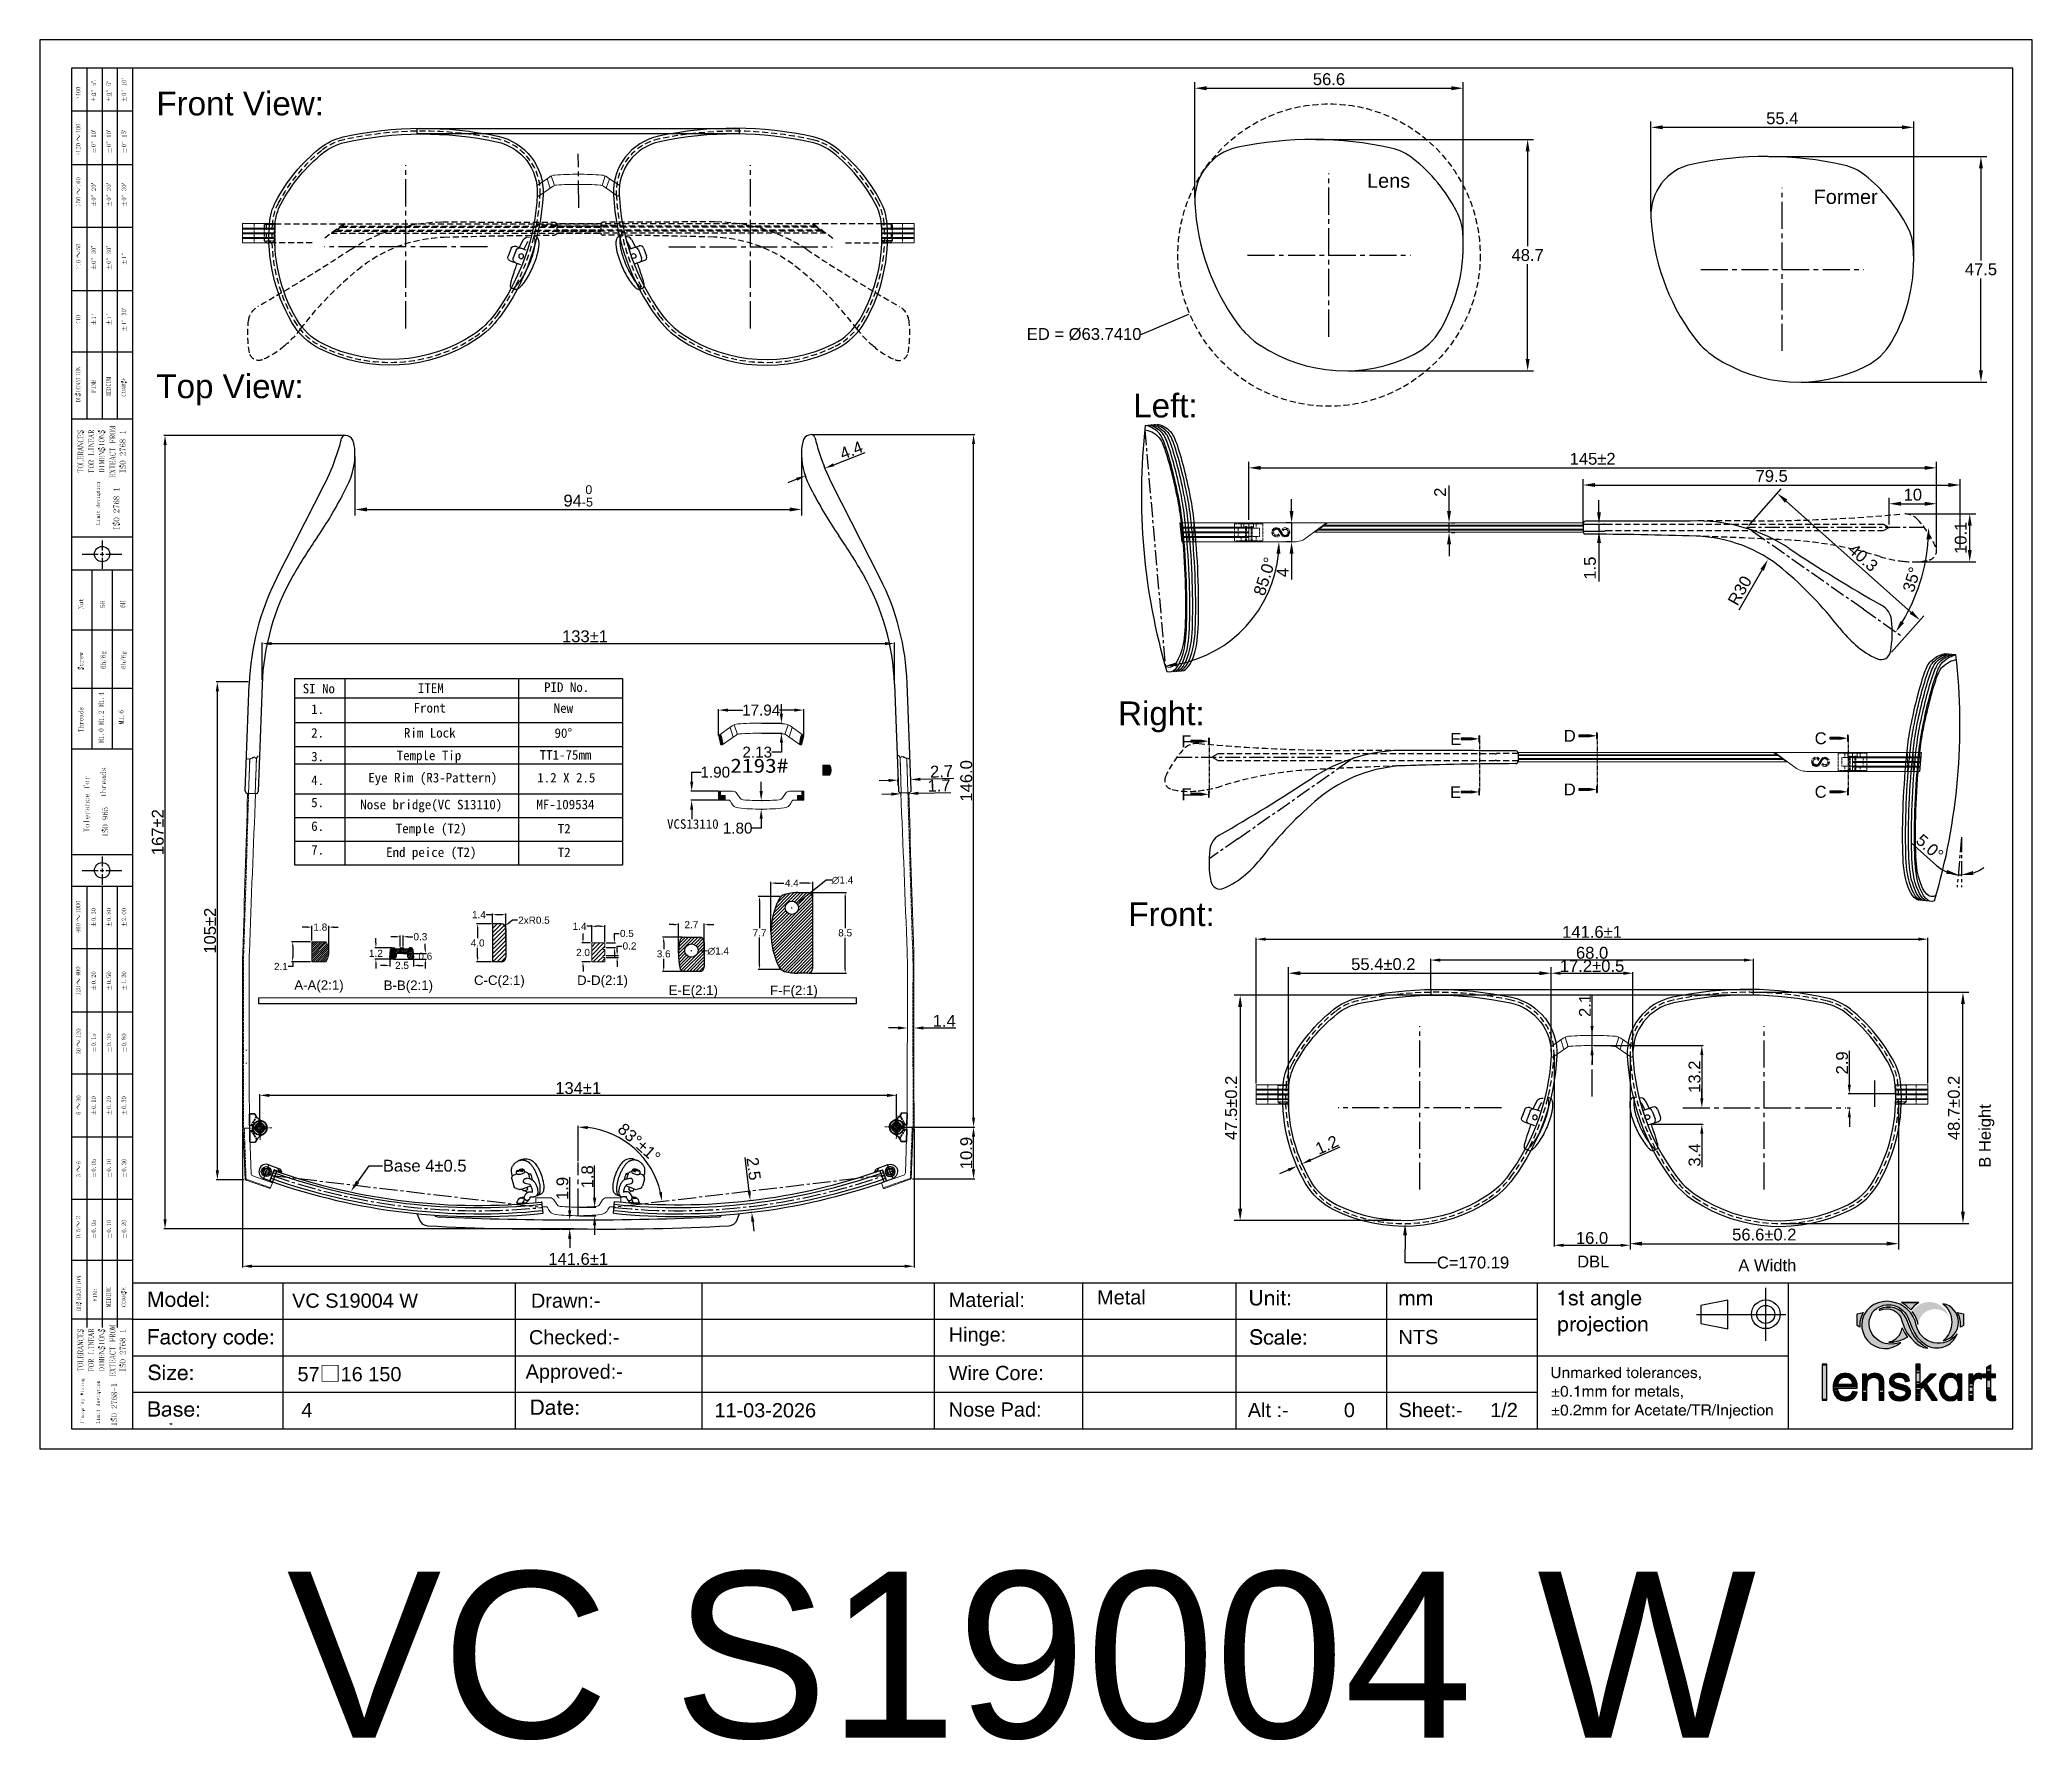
# Model space of a CAD drawing. Header units: millimetres. Extents: x 1167 to 2269, y 1197 to 1555.
# Drawn here: x 1409.3 to 1829.3, y 1196.8 to 1555.2 of the extents above; entities that cross this region are included whole.
import ezdxf
from ezdxf import colors
from ezdxf.entities.mleader import LeaderData, LeaderLine
from ezdxf.enums import TextEntityAlignment as Align
from ezdxf.math import Vec2, Vec3

# ---------------------------------------------------------------- set-up
doc = ezdxf.new("R2010")
doc.units = ezdxf.units.MM
for name, pattern in [('ACAD_ISO02W100', [15, 12, -3]), ('CENTER', [50.8, 31.75, -6.35, 6.35, -6.35]), ('CENTER2', [28.575, 19.05, -3.175, 3.175, -3.175]), ('DASHED2', [0.375, 0.25, -0.125]), ('HIDDEN', [9.525, 6.35, -3.175]), ('HIDDEN2', [0.1875, 0.125, -0.0625]), ('PHANTOM2', [1.25, 0.625, -0.125, 0.125, -0.125, 0.125, -0.125])]:
    doc.linetypes.add(name, pattern=pattern)
for name, color, linetype in [('Center Line', 2, 'CENTER2'), ('Dimension', 3, 'Continuous'), ('Hidden Line', 1, 'HIDDEN2'), ('Section Line', 6, 'PHANTOM2'), ('Text', 4, 'Continuous')]:
    doc.layers.add(name, color=color, linetype=linetype)
for name, color, linetype, lineweight in [('odj', 4, 'Continuous', 35), ('Section', 4, 'Continuous', 25), ('填充', 6, 'Continuous', 9), ('标注', 4, 'Continuous', 5), ('绘图层', 7, 'Continuous', 15)]:
    doc.layers.add(name, color=color, linetype=linetype, lineweight=lineweight)
doc.styles.get("Standard").update_dxf_attribs({"font": 'arial.ttf'})
doc.styles.add('宋体', font='SimSun.ttf')
doc.styles.add('样式 1', font='romant.shx')
doc.dimstyles.new('ISO-25', dxfattribs={"dimtxt": 2.5, "dimasz": 2.5, "dimexe": 1.25, "dimexo": 0.625, "dimtad": 1, "dimtxsty": 'Standard', "dimcen": 2.5, "dimadec": 0, "dimazin": 0, "dimtfac": 1, "dimtmove": 0, "dimatfit": 3, "dimfxl": 1, "dimarcsym": 0})
doc.dimstyles.new('ISO-25$0', dxfattribs={"dimtxt": 2.5, "dimasz": 2.5, "dimexe": 0.5, "dimexo": 1, "dimgap": 1, "dimtad": 0, "dimtih": 1, "dimtoh": 1, "dimdec": 1, "dimzin": 10, "dimdsep": 46, "dimlunit": 6, "dimtxsty": '样式 1', "dimcen": 0, "dimclrd": 256, "dimclre": 256, "dimclrt": 7, "dimazin": 0, "dimtfac": 1, "dimtdec": 1, "dimtofl": 0, "dimtmove": 0, "dimatfit": 0, "dimfxl": 1, "dimtolj": 1, "dimtzin": 10, "dimarcsym": 0})
doc.dimstyles.get("Standard").update_dxf_attribs({"dimtxt": 0.18, "dimasz": 0.18, "dimexe": 0.18, "dimexo": 0.0625, "dimgap": 0.09, "dimtad": 0, "dimtih": 1, "dimtoh": 1, "dimdec": 4, "dimzin": 0, "dimdsep": 46, "dimtxsty": 'Standard', "dimcen": 0.09, "dimadec": 0, "dimazin": 0, "dimtfac": 1, "dimtdec": 4, "dimtofl": 0, "dimtmove": 0, "dimatfit": 3, "dimfxl": 1, "dimtolj": 1, "dimtzin": 0, "dimarcsym": 0})
doc.dimstyles.new('Standard$0', dxfattribs={"dimtxt": 2.3, "dimasz": 2, "dimexe": 1, "dimexo": 1, "dimgap": 1, "dimtad": 0, "dimtih": 1, "dimtoh": 1, "dimdec": 1, "dimzin": 0, "dimdsep": 46, "dimtxsty": 'Standard', "dimcen": 0, "dimclrd": 4, "dimclre": 4, "dimclrt": 4, "dimadec": 1, "dimazin": 0, "dimtfac": 1, "dimtdec": 1, "dimtofl": 0, "dimtmove": 0, "dimatfit": 0, "dimfxl": 1, "dimtolj": 1, "dimtzin": 0, "dimarcsym": 0})
doc.dimstyles.new('STANDARD$2', dxfattribs={"dimtxt": 2.5, "dimasz": 2.5, "dimexe": 1.25, "dimexo": 0.625, "dimtad": 1, "dimdec": 1, "dimdsep": 46, "dimlunit": 6, "dimtxsty": 'Standard', "dimcen": 2.5, "dimadec": 1, "dimazin": 0, "dimtfac": 1, "dimtdec": 1, "dimtmove": 0, "dimatfit": 3, "dimfxl": 1, "dimtolj": 1, "dimtzin": 0, "dimarcsym": 0})
doc.dimstyles.new('STANDARD$4', dxfattribs={"dimtxt": 2, "dimasz": 1.5, "dimexe": 0.5, "dimexo": 0.5, "dimgap": 0.5, "dimtad": 1, "dimtoh": 1, "dimdsep": 46, "dimtxsty": 'Standard', "dimcen": 0, "dimadec": 0, "dimazin": 0, "dimtfac": 1, "dimtofl": 0, "dimtmove": 0, "dimatfit": 3, "dimfxl": 1, "dimtolj": 1, "dimtzin": 0, "dimarcsym": 0})

msp = doc.modelspace()

# ---------------------------------------------------------------- texts
at = {"color": 0, "lineweight": 9, "insert": (1554.82972, 1403.74309), "char_height": 3, "width": 14.4151723, "attachment_point": 1}
msp.add_mtext('{\\fSimSun|b1|i0|c134|p2;\\W1.2;2193#}', dxfattribs=at)
at = {"color": 4, "lineweight": 9, "insert": (1541.49158, 1390.94635), "char_height": 2, "width": 17.9825185, "attachment_point": 1, "style": '宋体'}
msp.add_mtext('VCS13110', dxfattribs=at)
at = {"attachment_point": 5}
for s, insert, char_height, width in [('VC S19004 W', (1475.72754, 1289.46569), 2.9996568, 34.3482701), ('Drawn:-', (1520.13779, 1289.46569), 2.999657, 34.3482701), ('\\pxql;Material:', (1618.05801, 1289.60961), 2.9996568, 34.3482701), ('\\pxql;Metal ', (1649.3346, 1290.16448), 2.9996568, 34.3482701), ('Checked:-', (1521.93448, 1281.74809), 2.999657, 34.3482701), ('\\pxql;Hinge:', (1618.05801, 1281.89201), 2.9996568, 34.3482701), ('\\pxql;NTS', (1712.87486, 1281.79238), 2.999657, 34.3482701), ('\\pxql;57{\\fSimSun|b0|i0|c134|p2;\\H1.08333x;□}16 150', (1480.76594, 1274.07562), 2.9996568, 34.3482701), ('Approved:-', (1521.93448, 1274.07562), 2.999657, 34.3482701), ('\\pxql; Wire Core:', (1616.89067, 1274.21954), 2.9996568, 34.3482701), ('4', (1465.56948, 1266.40315), 2.99966, 34.3482701), ('11-03-2026', (1562.20251, 1266.35802), 2.999657, 34.3482701), ('\\pxql;Nose Pad:', (1618.05801, 1266.50194), 2.9996568, 34.3482701), ('\\pxql;Alt :-          0', (1681.10181, 1266.40231), 2.9996568, 34.3482701), ('\\pxql;Sheet:-     1/2', (1712.87486, 1266.40231), 2.9996568, 34.3482701), ('VC S19004 W', (1616.21219, 1214.594), 35, 374.0909995)]:
    msp.add_mtext(s, dxfattribs=dict(at, insert=insert, char_height=char_height, width=width))
at = {"layer": 'odj'}
for s, p in [('D', (1731.79625, 1408.53642, 0)), ('C', (1784.69048, 1408.01867, 0)), ('D', (1731.79625, 1397.2321, 0)), ('C', (1784.69048, 1396.7283, 0))]:
    msp.add_text(s, height=2.5, dxfattribs=at).set_placement(p, align=Align.MIDDLE_CENTER)
at = {"layer": 'odj', "char_height": 2.5, "attachment_point": 5}
for s, insert in [('F', (1650.97677, 1407.38713)), ('E', (1707.76919, 1407.84475)), ('F', (1651.00427, 1396.18307)), ('E', (1707.72275, 1396.65061))]:
    msp.add_mtext_dynamic_manual_height_columns(s, width=17.5973544, gutter_width=12.5, heights=[0], dxfattribs=dict(at, insert=insert))
at = {"layer": 'odj', "insert": (1819.67629, 1324.19422), "char_height": 2.5, "width": 14.2958745, "attachment_point": 5, "rotation": 90}
msp.add_mtext('B Height', dxfattribs=at)
at = {"layer": 'odj', "char_height": 2.5, "attachment_point": 5}
for s, insert, width in [('\\pxql;DBL', (1736.9466, 1297.72689), 7.1768817), ('\\pxql;A Width', (1773.50048, 1296.91334), 12.3324759)]:
    msp.add_mtext(s, dxfattribs=dict(at, insert=insert, width=width))
at = {"layer": 'Text', "linetype": 'ByBlock', "lineweight": 9, "attachment_point": 5, "style": '宋体'}
for s, insert, char_height, width in [('\\pxql;{\\fArial|b0|i0|c0|p34;Front View:}', (1459.62417, 1541.77248), 5, 51.5648721), ('\\pxql;{\\fArial|b0|i0|c0|p34;Top View:}', (1459.62417, 1481.4533), 5, 51.5648721), ('\\pxql;{\\fArial|b0|i0|c0|p34;Left:}', (1665.55005, 1478.10638), 5, 51.5648721), ('\\pxql;{\\fArial|b0|i0|c0|p34;Right:}', (1662.3667, 1412.51598), 5, 51.5648721), ('\\pxql;{\\fArial|b0|i0|c0|p34;Front:}', (1664.52003, 1370.89155), 5, 51.5648721), ('{\\f@Arial Unicode MS|b0|i0|c0|p34;A-A(2:1)}', (1468.11942, 1355.7095), 2, 19.8141978), ('{\\f@Arial Unicode MS|b0|i0|c0|p34;B-B(2:1)}', (1486.96361, 1355.66184), 2, 19.8141978), ('{\\f@Arial Unicode MS|b0|i0|c0|p34;C-C(2:1)}', (1506.15053, 1356.72009), 2, 19.8141978), ('{\\f@Arial Unicode MS|b0|i0|c0|p34;D-D(2:1)}', (1527.88919, 1356.71788), 2, 19.8141978), ('{\\f@Arial Unicode MS|b0|i0|c0|p34;E-E(2:1)}', (1547.02371, 1354.62403), 2, 19.8141978), ('{\\f@Arial Unicode MS|b0|i0|c0|p34;F-F(2:1)}', (1568.23451, 1354.57967), 2, 19.8141978)]:
    msp.add_mtext(s, dxfattribs=dict(at, insert=insert, char_height=char_height, width=width))
at = {"layer": 'Text', "linetype": 'ByBlock', "lineweight": 9, "width": 34.3482701, "attachment_point": 5}
for s, insert, char_height in [('\\pxql;Lens', (1706.23945, 1525.52496), 2.999657), ('\\pxql;Former', (1800.38113, 1522.12531), 2.9996568)]:
    msp.add_mtext(s, dxfattribs=dict(at, insert=insert, char_height=char_height))
at = {"layer": '绘图层', "color": 7, "linetype": 'ByBlock', "lineweight": 9, "char_height": 2, "attachment_point": 5, "style": '宋体'}
for s, insert, width in [('{\\fNSimSun|b1|i0|c0|p49;PID No.}', (1520.33219, 1418.77607), 17.2791446), ('{\\fNSimSun|b1|i0|c0|p49;SI No}', (1468.08625, 1418.47133), 17.2791446), ('{\\fNSimSun|b0|i0|c0|p49;Front }', (1491.47397, 1414.40847), 29.1416139), ('{\\fNSimSun|b1|i0|c0|p49;ITEM}', (1491.69835, 1418.57151), 17.2791446), ('{\\fNSimSun|b0|i0|c0|p49;1.}', (1467.83998, 1414.14784), 17.2791446), ('{\\fNSimSun|b0|i0|c0|p49;New}', (1519.64026, 1414.36296), 38.568739), ('{\\fNSimSun|b0|i0|c0|p49;2.}', (1467.83998, 1409.14784), 17.2791446), ('{\\fNSimSun|b0|i0|c0|p49;Rim Lock}', (1491.47397, 1409.14784), 29.1416139), ('{\\fNSimSun|b0|i0|c0|p49;90%%D}', (1519.64026, 1409.10234), 38.568739), ('{\\fNSimSun|b0|i0|c0|p49;3.}', (1467.83998, 1404.14784), 17.2791446), ('{\\fNSimSun|b0|i0|c0|p49;Temple Tip  }', (1491.30684, 1404.10857), 34.8335771), ('{\\fNSimSun|b0|i0|c0|p49;4.}', (1467.83998, 1399.14784), 17.2791446), ('{\\fNSimSun|b0|i0|c0|p49;Eye Rim (R3-Pattern)}', (1492.1072, 1399.4185), 34.5653404), ('{\\fNSimSun|b0|i0|c0|p49;1.2 X 2.5}', (1520.26473, 1399.69064), 29.1416139), ('{\\fNSimSun|b0|i0|c0|p49;5.}', (1467.83998, 1394.47942), 17.2791446), ('{\\fNSimSun|b0|i0|c0|p49;Nose bridge(VC S13110) }', (1491.79265, 1393.71265), 34.7984181), ('{\\fNSimSun|b0|i0|c0|p49;6.}', (1467.83998, 1389.47942), 17.2791446), ('{\\fNSimSun|b0|i0|c0|p49;Temple (T2)}', (1491.79265, 1388.71265), 27.7474168), ('{\\fNSimSun|b0|i0|c0|p49;7.}', (1467.83998, 1384.47942), 17.2791446), ('{\\fNSimSun|b0|i0|c0|p49;End peice (T2)}', (1491.79265, 1383.71265), 30.0489396)]:
    msp.add_mtext(s, dxfattribs=dict(at, insert=insert, width=width))
for s, width, insert in [('{\\fSimSun|b0|i0|c134|p2;TT1}-75mm', 18.9887795, (1520.09751, 1404.49904)), ('{\\fSimSun|b0|i0|c134|p2;MF-109}534', 22.0570803, (1520.08472, 1394.05789)), ('T2', 18.9887795, (1519.82078, 1388.95839)), ('T2', 18.9887795, (1519.82078, 1383.95839))]:
    msp.add_mtext_dynamic_manual_height_columns(s, width=width, gutter_width=12.5, heights=[0], dxfattribs=dict(at, insert=insert))

# ---------------------------------------------------------------- blocks, each defined once
blk = doc.blocks.new('*D229')
at = {"color": 0, "lineweight": -2, "transparency": 16777216}
for p, q in [((1552.37, 1408.59), (1552.37, 1414.13)), ((1554.37, 1413.95), (1557.48, 1413.95)), ((1568.31, 1413.95), (1565.2, 1413.95)), ((1570.31, 1408.59), (1570.31, 1414.13))]:
    blk.add_line(p, q, dxfattribs=at)
at = {"color": 0, "transparency": 16777216}
for points in [[(1554.37, 1414.28), (1554.37, 1413.62), (1552.37, 1413.95)], [(1568.31, 1414.28), (1568.31, 1413.62), (1570.31, 1413.95)]]:
    blk.add_solid(points, dxfattribs=at)
at = {"layer": 'Defpoints', "color": 0, "transparency": 16777216}
for p in [(1570.31, 1413.95), (1552.37, 1408.52), (1570.31, 1408.52)]:
    blk.add_point(p, dxfattribs=at)
at = {"color": 0, "lineweight": 9, "transparency": 16777216, "insert": (1561.34, 1413.95), "char_height": 2.3, "attachment_point": 5}
blk.add_mtext('\\A1;17.94', dxfattribs=at)
blk = doc.blocks.new('*D230')
at = {"color": 0, "lineweight": -2, "transparency": 16777216}
for p, q in [((1546.69, 1398.85), (1546.69, 1400.85)), ((1546.69, 1400.85), (1548.69, 1400.85)), ((1552.31, 1396.85), (1546.51, 1396.85)), ((1552.31, 1394.95), (1546.51, 1394.95)), ((1546.69, 1392.95), (1546.69, 1390.95))]:
    blk.add_line(p, q, dxfattribs=at)
at = {"color": 0, "transparency": 16777216}
for points in [[(1546.36, 1398.85), (1547.02, 1398.85), (1546.69, 1396.85)], [(1546.36, 1392.95), (1547.02, 1392.95), (1546.69, 1394.95)]]:
    blk.add_solid(points, dxfattribs=at)
at = {"layer": 'Defpoints', "color": 0, "transparency": 16777216}
for p in [(1546.69, 1396.85), (1552.37, 1396.85), (1552.37, 1394.95)]:
    blk.add_point(p, dxfattribs=at)
at = {"color": 0, "lineweight": 9, "transparency": 16777216, "insert": (1551.66, 1400.85), "char_height": 2.3, "attachment_point": 5}
blk.add_mtext('\\A1;1.90', dxfattribs=at)
blk = doc.blocks.new('*D231')
at = {"color": 0, "lineweight": -2, "transparency": 16777216}
for p, q in [((1561.34, 1396.87), (1561.34, 1398.87)), ((1561.4, 1394.87), (1561.52, 1394.87)), ((1561.34, 1391.07), (1561.34, 1389.07)), ((1561.4, 1393.07), (1561.52, 1393.07)), ((1561.34, 1389.07), (1559.34, 1389.07))]:
    blk.add_line(p, q, dxfattribs=at)
at = {"color": 0, "transparency": 16777216}
for points in [[(1561.01, 1396.87), (1561.68, 1396.87), (1561.34, 1394.87)], [(1561.01, 1391.07), (1561.68, 1391.07), (1561.34, 1393.07)]]:
    blk.add_solid(points, dxfattribs=at)
at = {"layer": 'Defpoints', "color": 0, "transparency": 16777216}
for p in [(1561.34, 1394.87), (1561.34, 1393.07), (1561.34, 1393.07)]:
    blk.add_point(p, dxfattribs=at)
at = {"color": 0, "lineweight": 9, "transparency": 16777216, "insert": (1556.38, 1389.07), "char_height": 2.3, "attachment_point": 5}
blk.add_mtext('\\A1;1.80', dxfattribs=at)
blk = doc.blocks.new('*D232')
at = {"color": 0, "lineweight": -2, "transparency": 16777216}
for p, q in [((1561.4, 1411.22), (1565.79, 1411.22)), ((1565.61, 1413.22), (1565.61, 1415.22)), ((1561.4, 1409.09), (1565.79, 1409.09)), ((1565.61, 1407.09), (1565.61, 1405.09)), ((1565.61, 1405.09), (1563.61, 1405.09))]:
    blk.add_line(p, q, dxfattribs=at)
at = {"color": 0, "transparency": 16777216}
for points in [[(1565.27, 1413.22), (1565.94, 1413.22), (1565.61, 1411.22)], [(1565.27, 1407.09), (1565.94, 1407.09), (1565.61, 1409.09)]]:
    blk.add_solid(points, dxfattribs=at)
at = {"layer": 'Defpoints', "color": 0, "transparency": 16777216}
for p in [(1561.34, 1411.22), (1561.34, 1409.09), (1565.61, 1409.09)]:
    blk.add_point(p, dxfattribs=at)
at = {"color": 0, "lineweight": 9, "transparency": 16777216, "insert": (1560.51, 1405.09), "char_height": 2.3, "attachment_point": 5}
blk.add_mtext('\\A1;2.13', dxfattribs=at)
blk = doc.blocks.new('fr')
for points in [[(1488.16, -437.24), (1488.16, -444.82), (1489.15, -444.82), (1489.15, -437.24)], [(1498.94, -439.18), (1498.94, -439.23), (1498.72, -439.23), (1498.67, -439.27), (1498.58, -439.27), (1498.54, -439.32), (1498.45, -439.32), (1498.4, -439.36), (1498.31, -439.41), (1498.27, -439.41), (1498.22, -439.45), (1498.18, -439.45), (1498.09, -439.54), (1498.04, -439.54), (1497.95, -439.59), (1497.95, -439.63), (1497.9, -439.63), (1497.86, -439.68), (1497.86, -439.72), (1497.81, -439.72), (1497.81, -439.77), (1497.77, -439.77), (1497.77, -439.81), (1497.72, -439.86), (1497.68, -439.86), (1497.68, -439.9), (1497.63, -439.9), (1497.63, -439.95), (1497.59, -439.95), (1497.59, -439.99), (1497.54, -440.04), (1497.54, -440.08), (1497.5, -440.08), (1497.5, -439.32), (1496.69, -439.32), (1496.69, -444.82), (1497.59, -444.82), (1497.59, -441.8), (1497.63, -441.8), (1497.63, -441.26), (1497.68, -441.21), (1497.68, -441.03), (1497.72, -441.03), (1497.72, -440.85), (1497.81, -440.67), (1497.86, -440.62), (1497.86, -440.58), (1497.95, -440.49), (1497.95, -440.44), (1497.99, -440.44), (1498.04, -440.4), (1498.04, -440.35), (1498.09, -440.35), (1498.22, -440.22), (1498.27, -440.22), (1498.31, -440.17), (1498.4, -440.17), (1498.49, -440.08), (1498.58, -440.08), (1498.63, -440.04), (1498.76, -440.04), (1498.81, -439.99), (1499.35, -439.99), (1499.39, -440.04), (1499.53, -440.04), (1499.53, -440.08), (1499.62, -440.08), (1499.66, -440.13), (1499.71, -440.13), (1499.71, -440.17), (1499.8, -440.17), (1499.8, -440.22), (1499.85, -440.22), (1499.89, -440.26), (1499.89, -440.31), (1499.94, -440.31), (1499.98, -440.35), (1499.98, -440.4), (1500.07, -440.49), (1500.07, -440.53), (1500.12, -440.58), (1500.12, -440.67), (1500.21, -440.85), (1500.21, -444.82), (1501.15, -444.82), (1501.15, -440.76), (1501.11, -440.67), (1501.11, -440.49), (1501.06, -440.44), (1501.06, -440.31), (1501.02, -440.26), (1501.02, -440.17), (1500.97, -440.17), (1500.97, -440.04), (1500.93, -440.04), (1500.93, -439.99), (1500.88, -439.95), (1500.88, -439.9), (1500.84, -439.9), (1500.84, -439.86), (1500.79, -439.81), (1500.79, -439.77), (1500.75, -439.77), (1500.75, -439.72), (1500.7, -439.72), (1500.7, -439.68), (1500.66, -439.63), (1500.61, -439.63), (1500.61, -439.59), (1500.52, -439.54), (1500.48, -439.54), (1500.39, -439.45), (1500.34, -439.45), (1500.3, -439.41), (1500.25, -439.41), (1500.16, -439.36), (1500.12, -439.36), (1500.12, -439.32), (1500.03, -439.32), (1499.98, -439.27), (1499.85, -439.27), (1499.85, -439.23), (1499.57, -439.23), (1499.53, -439.18)], [(1504.04, -439.18), (1504, -439.23), (1503.77, -439.23), (1503.59, -439.32), (1503.46, -439.32), (1503.41, -439.36), (1503.37, -439.36), (1503.09, -439.5), (1503.05, -439.54), (1503, -439.54), (1502.82, -439.72), (1502.78, -439.72), (1502.78, -439.77), (1502.64, -439.9), (1502.64, -439.95), (1502.6, -439.95), (1502.6, -440.04), (1502.55, -440.04), (1502.55, -440.13), (1502.51, -440.13), (1502.51, -440.22), (1502.46, -440.22), (1502.46, -440.35), (1502.42, -440.35), (1502.42, -440.53), (1502.37, -440.53), (1502.37, -441.08), (1502.42, -441.12), (1502.42, -441.26), (1502.46, -441.26), (1502.46, -441.35), (1502.51, -441.35), (1502.51, -441.44), (1502.55, -441.44), (1502.55, -441.48), (1502.6, -441.53), (1502.6, -441.57), (1502.64, -441.57), (1502.64, -441.62), (1502.69, -441.62), (1502.69, -441.66), (1502.73, -441.66), (1502.73, -441.71), (1502.78, -441.71), (1502.78, -441.75), (1502.82, -441.75), (1502.82, -441.8), (1502.87, -441.8), (1502.87, -441.84), (1502.91, -441.84), (1502.91, -441.89), (1502.96, -441.89), (1503, -441.93), (1503.05, -441.93), (1503.05, -441.98), (1503.14, -441.98), (1503.14, -442.02), (1503.23, -442.02), (1503.32, -442.11), (1503.41, -442.11), (1503.41, -442.16), (1503.5, -442.16), (1503.55, -442.2), (1503.64, -442.2), (1503.68, -442.25), (1503.82, -442.25), (1503.86, -442.29), (1503.95, -442.29), (1504, -442.34), (1504.18, -442.34), (1504.18, -442.38), (1504.36, -442.38), (1504.36, -442.43), (1504.45, -442.43), (1504.54, -442.48), (1504.63, -442.48), (1504.67, -442.52), (1504.76, -442.52), (1504.85, -442.57), (1504.95, -442.57), (1505.04, -442.61), (1505.26, -442.66), (1505.31, -442.7), (1505.4, -442.7), (1505.4, -442.75), (1505.49, -442.75), (1505.53, -442.79), (1505.58, -442.79), (1505.58, -442.84), (1505.62, -442.84), (1505.71, -442.93), (1505.71, -442.97), (1505.76, -443.02), (1505.76, -443.06), (1505.8, -443.06), (1505.8, -443.29), (1505.85, -443.29), (1505.8, -443.33), (1505.8, -443.51), (1505.76, -443.51), (1505.76, -443.6), (1505.71, -443.65), (1505.71, -443.69), (1505.67, -443.69), (1505.67, -443.78), (1505.62, -443.78), (1505.58, -443.83), (1505.58, -443.87), (1505.53, -443.87), (1505.53, -443.92), (1505.49, -443.92), (1505.44, -443.96), (1505.4, -443.96), (1505.35, -444.01), (1505.31, -444.01), (1505.31, -444.05), (1505.22, -444.05), (1505.17, -444.1), (1504.99, -444.1), (1504.95, -444.15), (1504.13, -444.15), (1504.09, -444.1), (1503.95, -444.1), (1503.95, -444.05), (1503.82, -444.05), (1503.82, -444.01), (1503.77, -444.01), (1503.73, -443.96), (1503.68, -443.96), (1503.64, -443.92), (1503.59, -443.92), (1503.59, -443.87), (1503.55, -443.87), (1503.5, -443.83), (1503.5, -443.78), (1503.46, -443.78), (1503.46, -443.74), (1503.41, -443.74), (1503.41, -443.69), (1503.37, -443.69), (1503.37, -443.65), (1503.32, -443.6), (1503.32, -443.56), (1503.28, -443.51), (1503.28, -443.42), (1503.23, -443.42), (1503.23, -443.33), (1503.19, -443.33), (1503.19, -443.2), (1503.14, -443.15), (1503.14, -443.02), (1502.96, -443.02), (1502.91, -443.06), (1502.73, -443.06), (1502.69, -443.11), (1502.46, -443.11), (1502.37, -443.15), (1502.19, -443.15), (1502.19, -443.2), (1502.24, -443.2), (1502.24, -443.38), (1502.28, -443.38), (1502.28, -443.51), (1502.33, -443.56), (1502.33, -443.65), (1502.37, -443.69), (1502.37, -443.78), (1502.42, -443.78), (1502.42, -443.87), (1502.46, -443.87), (1502.46, -443.92), (1502.51, -443.96), (1502.51, -444.05), (1502.55, -444.05), (1502.55, -444.1), (1502.6, -444.1), (1502.6, -444.15), (1502.64, -444.15), (1502.64, -444.24), (1502.69, -444.24), (1502.78, -444.33), (1502.78, -444.37), (1502.82, -444.37), (1502.87, -444.42), (1502.87, -444.46), (1502.91, -444.46), (1502.91, -444.51), (1502.96, -444.51), (1503, -444.55), (1503.05, -444.55), (1503.09, -444.6), (1503.19, -444.64), (1503.23, -444.69), (1503.28, -444.69), (1503.41, -444.73), (1503.46, -444.78), (1504, -444.91), (1504.22, -444.91), (1504.4, -444.96), (1504.63, -444.96), (1504.81, -444.91), (1505.04, -444.91), (1505.4, -444.82), (1505.44, -444.82), (1505.58, -444.78), (1505.62, -444.73), (1505.76, -444.69), (1505.8, -444.69), (1505.89, -444.64), (1505.94, -444.6), (1506.03, -444.55), (1506.07, -444.51), (1506.12, -444.51), (1506.12, -444.46), (1506.16, -444.46), (1506.21, -444.42), (1506.21, -444.37), (1506.25, -444.37), (1506.39, -444.24), (1506.39, -444.19), (1506.43, -444.19), (1506.43, -444.15), (1506.48, -444.15), (1506.48, -444.1), (1506.52, -444.1), (1506.52, -444.01), (1506.57, -444.01), (1506.57, -443.96), (1506.62, -443.92), (1506.62, -443.87), (1506.66, -443.87), (1506.66, -443.74), (1506.71, -443.74), (1506.71, -443.6), (1506.75, -443.6), (1506.75, -443.33), (1506.8, -443.29), (1506.8, -443.06), (1506.75, -443.06), (1506.75, -442.79), (1506.71, -442.79), (1506.71, -442.66), (1506.66, -442.61), (1506.66, -442.57), (1506.62, -442.52), (1506.62, -442.48), (1506.57, -442.43), (1506.57, -442.38), (1506.52, -442.38), (1506.52, -442.34), (1506.48, -442.34), (1506.48, -442.25), (1506.43, -442.25), (1506.39, -442.2), (1506.34, -442.2), (1506.34, -442.16), (1506.3, -442.16), (1506.3, -442.11), (1506.25, -442.11), (1506.21, -442.02), (1506.12, -442.02), (1506.12, -441.98), (1506.07, -441.98), (1506.03, -441.93), (1505.98, -441.93), (1505.94, -441.89), (1505.89, -441.89), (1505.85, -441.84), (1505.76, -441.84), (1505.71, -441.8), (1505.62, -441.8), (1505.58, -441.75), (1505.49, -441.75), (1505.44, -441.71), (1505.31, -441.71), (1505.31, -441.66), (1505.17, -441.66), (1505.13, -441.62), (1504.99, -441.62), (1504.95, -441.57), (1504.85, -441.57), (1504.85, -441.53), (1504.72, -441.53), (1504.67, -441.48), (1504.49, -441.48), (1504.49, -441.44), (1504.36, -441.44), (1504.31, -441.39), (1504.22, -441.39), (1504.22, -441.35), (1504.04, -441.35), (1504.04, -441.3), (1503.86, -441.3), (1503.77, -441.26), (1503.73, -441.26), (1503.73, -441.21), (1503.64, -441.21), (1503.55, -441.12), (1503.5, -441.12), (1503.46, -441.08), (1503.46, -441.03), (1503.41, -441.03), (1503.37, -440.94), (1503.32, -440.9), (1503.32, -440.81), (1503.28, -440.81), (1503.28, -440.49), (1503.32, -440.44), (1503.32, -440.4), (1503.37, -440.35), (1503.37, -440.31), (1503.41, -440.31), (1503.46, -440.26), (1503.46, -440.22), (1503.5, -440.22), (1503.59, -440.13), (1503.64, -440.13), (1503.64, -440.08), (1503.73, -440.08), (1503.73, -440.04), (1503.86, -440.04), (1503.91, -439.99), (1504.13, -439.99), (1504.18, -439.95), (1504.72, -439.95), (1504.76, -439.99), (1504.95, -439.99), (1504.99, -440.04), (1505.08, -440.04), (1505.08, -440.08), (1505.17, -440.08), (1505.17, -440.13), (1505.22, -440.13), (1505.26, -440.17), (1505.31, -440.17), (1505.31, -440.22), (1505.35, -440.22), (1505.44, -440.31), (1505.44, -440.35), (1505.49, -440.35), (1505.49, -440.4), (1505.53, -440.44), (1505.53, -440.49), (1505.58, -440.53), (1505.58, -440.58), (1505.62, -440.62), (1505.62, -440.81), (1505.67, -440.81), (1505.67, -440.85), (1505.85, -440.85), (1505.85, -440.81), (1506.16, -440.81), (1506.21, -440.76), (1506.52, -440.76), (1506.52, -440.72), (1506.57, -440.72), (1506.57, -440.62), (1506.52, -440.62), (1506.52, -440.44), (1506.48, -440.4), (1506.48, -440.26), (1506.43, -440.26), (1506.43, -440.17), (1506.39, -440.13), (1506.39, -440.04), (1506.34, -440.04), (1506.34, -439.99), (1506.3, -439.99), (1506.3, -439.9), (1506.25, -439.9), (1506.25, -439.86), (1506.07, -439.68), (1505.98, -439.63), (1505.89, -439.54), (1505.8, -439.5), (1505.76, -439.45), (1505.71, -439.45), (1505.53, -439.36), (1505.44, -439.36), (1505.4, -439.32), (1505.31, -439.32), (1505.17, -439.27), (1505.08, -439.23), (1504.81, -439.23), (1504.76, -439.18)], [(1520.97, -439.18), (1520.92, -439.23), (1520.79, -439.23), (1520.74, -439.27), (1520.65, -439.27), (1520.65, -439.32), (1520.61, -439.32), (1520.56, -439.36), (1520.52, -439.36), (1520.52, -439.41), (1520.47, -439.41), (1520.24, -439.63), (1520.24, -439.68), (1520.2, -439.68), (1520.2, -439.72), (1520.11, -439.81), (1520.11, -439.86), (1520.06, -439.86), (1520.06, -439.9), (1520.02, -439.95), (1520.02, -439.99), (1519.97, -440.04), (1519.97, -440.08), (1519.93, -440.13), (1519.93, -439.32), (1519.07, -439.32), (1519.07, -444.82), (1520.02, -444.82), (1520.02, -441.57), (1520.06, -441.48), (1520.06, -441.17), (1520.2, -440.76), (1520.29, -440.62), (1520.34, -440.53), (1520.34, -440.49), (1520.43, -440.44), (1520.47, -440.4), (1520.52, -440.35), (1520.52, -440.31), (1520.56, -440.31), (1520.61, -440.26), (1520.65, -440.26), (1520.65, -440.22), (1520.74, -440.22), (1520.79, -440.17), (1521.01, -440.17), (1521.06, -440.13), (1521.19, -440.13), (1521.19, -440.17), (1521.42, -440.17), (1521.46, -440.22), (1521.51, -440.22), (1521.51, -440.26), (1521.6, -440.26), (1521.64, -440.31), (1521.69, -440.31), (1521.73, -440.35), (1521.78, -440.31), (1521.78, -440.22), (1521.82, -440.22), (1521.82, -440.13), (1521.87, -440.08), (1521.87, -439.99), (1521.91, -439.95), (1521.91, -439.86), (1521.96, -439.86), (1521.96, -439.77), (1522.01, -439.72), (1522.01, -439.63), (1522.05, -439.59), (1522.05, -439.45), (1521.96, -439.45), (1521.96, -439.41), (1521.91, -439.41), (1521.87, -439.36), (1521.82, -439.36), (1521.78, -439.32), (1521.69, -439.32), (1521.69, -439.27), (1521.6, -439.27), (1521.51, -439.23), (1521.33, -439.23), (1521.33, -439.18)], [(1523.72, -437.38), (1523.68, -437.42), (1523.63, -437.42), (1523.63, -437.47), (1523.58, -437.47), (1523.49, -437.51), (1523.45, -437.56), (1523.36, -437.6), (1523.31, -437.6), (1523.22, -437.69), (1523.18, -437.69), (1523.04, -437.83), (1522.95, -437.83), (1522.91, -437.87), (1522.86, -437.87), (1522.86, -437.92), (1522.82, -437.92), (1522.82, -439.32), (1522.1, -439.32), (1522.1, -440.04), (1522.82, -440.04), (1522.82, -444.01), (1522.86, -444.01), (1522.86, -444.19), (1522.91, -444.24), (1522.91, -444.33), (1522.95, -444.37), (1522.95, -444.42), (1523.04, -444.51), (1523.04, -444.55), (1523.09, -444.55), (1523.22, -444.69), (1523.4, -444.78), (1523.49, -444.78), (1523.54, -444.82), (1523.63, -444.82), (1523.68, -444.87), (1524.53, -444.87), (1524.58, -444.82), (1524.71, -444.82), (1524.76, -444.78), (1524.8, -444.78), (1524.76, -444.73), (1524.76, -444.51), (1524.71, -444.46), (1524.71, -444.24), (1524.67, -444.19), (1524.67, -443.96), (1524.58, -443.96), (1524.53, -444.01), (1524.08, -444.01), (1524.08, -443.96), (1523.95, -443.96), (1523.9, -443.92), (1523.9, -443.87), (1523.86, -443.87), (1523.86, -443.83), (1523.81, -443.83), (1523.81, -443.78), (1523.77, -443.78), (1523.77, -443.69), (1523.72, -443.69), (1523.72, -440.04), (1524.67, -440.04), (1524.67, -439.32), (1523.72, -439.32)]]:
    blk.add_hatch(color=256).paths.add_polyline_path(points)
h = blk.add_hatch(color=256)
h.paths.add_polyline_path([(1495.51, -441.57), (1495.51, -441.26), (1495.47, -441.26), (1495.47, -441.12), (1495.42, -441.03), (1495.42, -440.94), (1495.38, -440.9), (1495.38, -440.81), (1495.33, -440.76), (1495.33, -440.67), (1495.29, -440.62), (1495.24, -440.53), (1495.24, -440.44), (1495.2, -440.4), (1495.2, -440.35), (1495.15, -440.35), (1495.11, -440.26), (1495.11, -440.22), (1495.02, -440.13), (1495.02, -440.08), (1494.97, -440.08), (1494.97, -440.04), (1494.93, -440.04), (1494.93, -439.99), (1494.88, -439.99), (1494.88, -439.95), (1494.61, -439.68), (1494.56, -439.68), (1494.47, -439.59), (1494.43, -439.59), (1494.34, -439.5), (1494.29, -439.5), (1494.2, -439.45), (1494.16, -439.41), (1494.07, -439.36), (1493.98, -439.36), (1493.93, -439.32), (1493.84, -439.27), (1493.8, -439.27), (1493.66, -439.23), (1493.44, -439.23), (1493.3, -439.18), (1492.71, -439.18), (1492.62, -439.23), (1492.44, -439.23), (1492.31, -439.27), (1492.26, -439.27), (1492.13, -439.32), (1492.13, -439.36), (1491.99, -439.36), (1491.95, -439.41), (1491.86, -439.45), (1491.81, -439.5), (1491.72, -439.5), (1491.63, -439.59), (1491.5, -439.68), (1491.41, -439.77), (1491.36, -439.77), (1491.36, -439.81), (1491.32, -439.81), (1491.32, -439.86), (1491.27, -439.86), (1491.23, -439.9), (1491.23, -439.95), (1491.18, -439.95), (1491.18, -439.99), (1491.13, -439.99), (1491.13, -440.04), (1491.09, -440.04), (1491.09, -440.08), (1491.04, -440.13), (1491.04, -440.17), (1491, -440.17), (1491, -440.26), (1490.95, -440.26), (1490.91, -440.35), (1490.91, -440.4), (1490.86, -440.4), (1490.86, -440.44), (1490.82, -440.49), (1490.82, -440.53), (1490.77, -440.62), (1490.73, -440.67), (1490.73, -440.76), (1490.68, -440.76), (1490.68, -440.85), (1490.64, -440.9), (1490.64, -441.03), (1490.59, -441.03), (1490.59, -441.21), (1490.55, -441.26), (1490.55, -441.53), (1490.5, -441.57), (1490.5, -442.66), (1490.55, -442.79), (1490.55, -442.88), (1490.59, -442.97), (1490.59, -443.11), (1490.64, -443.15), (1490.64, -443.29), (1490.68, -443.29), (1490.68, -443.38), (1490.73, -443.42), (1490.77, -443.51), (1490.77, -443.6), (1490.82, -443.6), (1490.82, -443.69), (1490.86, -443.69), (1490.86, -443.78), (1490.91, -443.78), (1490.91, -443.83), (1491, -443.92), (1491, -443.96), (1491.04, -443.96), (1491.04, -444.01), (1491.09, -444.05), (1491.13, -444.05), (1491.13, -444.15), (1491.18, -444.15), (1491.18, -444.19), (1491.23, -444.19), (1491.23, -444.24), (1491.27, -444.24), (1491.32, -444.33), (1491.36, -444.37), (1491.45, -444.42), (1491.5, -444.46), (1491.59, -444.51), (1491.63, -444.55), (1491.72, -444.6), (1491.77, -444.6), (1491.86, -444.64), (1491.9, -444.69), (1491.99, -444.73), (1492.04, -444.73), (1492.31, -444.82), (1492.35, -444.82), (1492.62, -444.91), (1492.94, -444.91), (1492.99, -444.96), (1493.26, -444.96), (1493.3, -444.91), (1493.62, -444.91), (1493.71, -444.87), (1493.75, -444.87), (1494.02, -444.78), (1494.07, -444.78), (1494.16, -444.73), (1494.2, -444.73), (1494.29, -444.69), (1494.34, -444.64), (1494.43, -444.6), (1494.47, -444.6), (1494.56, -444.55), (1494.61, -444.51), (1494.7, -444.46), (1494.75, -444.42), (1494.84, -444.37), (1494.88, -444.33), (1494.93, -444.24), (1494.97, -444.24), (1494.97, -444.19), (1495.02, -444.19), (1495.02, -444.15), (1495.06, -444.15), (1495.06, -444.1), (1495.15, -444.01), (1495.15, -443.96), (1495.2, -443.96), (1495.2, -443.92), (1495.24, -443.87), (1495.24, -443.83), (1495.29, -443.83), (1495.29, -443.74), (1495.33, -443.69), (1495.42, -443.51), (1495.42, -443.42), (1495.47, -443.42), (1495.47, -443.29), (1495.51, -443.29), (1495.51, -443.15), (1495.38, -443.15), (1495.29, -443.11), (1495.06, -443.11), (1494.97, -443.06), (1494.66, -443.06), (1494.61, -443.02), (1494.56, -443.02), (1494.56, -443.11), (1494.52, -443.11), (1494.52, -443.2), (1494.47, -443.2), (1494.47, -443.29), (1494.43, -443.33), (1494.43, -443.38), (1494.38, -443.42), (1494.29, -443.6), (1494.25, -443.6), (1494.2, -443.69), (1494.16, -443.74), (1494.16, -443.78), (1494.11, -443.78), (1494.11, -443.83), (1494.07, -443.83), (1493.98, -443.92), (1493.93, -443.92), (1493.89, -443.96), (1493.84, -443.96), (1493.84, -444.01), (1493.8, -444.01), (1493.75, -444.05), (1493.66, -444.05), (1493.62, -444.1), (1493.53, -444.1), (1493.48, -444.15), (1492.71, -444.15), (1492.71, -444.1), (1492.58, -444.1), (1492.58, -444.05), (1492.44, -444.05), (1492.44, -444.01), (1492.35, -444.01), (1492.35, -443.96), (1492.31, -443.96), (1492.26, -443.92), (1492.22, -443.92), (1492.13, -443.83), (1492.08, -443.83), (1492.08, -443.78), (1492.04, -443.78), (1492.04, -443.74), (1491.99, -443.69), (1491.95, -443.69), (1491.86, -443.51), (1491.81, -443.51), (1491.77, -443.42), (1491.72, -443.38), (1491.72, -443.29), (1491.68, -443.29), (1491.68, -443.2), (1491.63, -443.2), (1491.63, -443.11), (1491.59, -443.11), (1491.59, -442.97), (1491.54, -442.88), (1491.54, -442.84), (1491.5, -442.79), (1491.5, -442.48), (1491.45, -442.48), (1491.45, -442.29), (1495.56, -442.29), (1495.56, -441.57)])
h.paths.add_polyline_path([(1494.56, -441.26), (1494.56, -441.53), (1491.5, -441.53), (1491.5, -441.35), (1491.54, -441.35), (1491.54, -441.12), (1491.59, -441.12), (1491.59, -441.03), (1491.63, -440.99), (1491.63, -440.9), (1491.68, -440.85), (1491.68, -440.81), (1491.72, -440.76), (1491.72, -440.72), (1491.77, -440.67), (1491.77, -440.62), (1491.81, -440.62), (1491.86, -440.53), (1491.9, -440.49), (1491.9, -440.44), (1491.99, -440.4), (1491.99, -440.35), (1492.04, -440.35), (1492.08, -440.26), (1492.13, -440.26), (1492.22, -440.17), (1492.26, -440.17), (1492.31, -440.13), (1492.35, -440.13), (1492.35, -440.08), (1492.44, -440.08), (1492.44, -440.04), (1492.53, -440.04), (1492.58, -439.99), (1492.71, -439.99), (1492.8, -439.95), (1493.35, -439.95), (1493.39, -439.99), (1493.53, -439.99), (1493.57, -440.04), (1493.66, -440.04), (1493.71, -440.08), (1493.75, -440.08), (1493.8, -440.13), (1493.84, -440.13), (1493.89, -440.17), (1493.98, -440.22), (1493.98, -440.26), (1494.02, -440.26), (1494.07, -440.35), (1494.11, -440.35), (1494.11, -440.4), (1494.16, -440.4), (1494.2, -440.44), (1494.2, -440.49), (1494.25, -440.53), (1494.29, -440.62), (1494.34, -440.62), (1494.34, -440.67), (1494.38, -440.72), (1494.38, -440.76), (1494.43, -440.81), (1494.43, -440.9), (1494.47, -440.94), (1494.47, -441.03), (1494.52, -441.12), (1494.52, -441.26)], flags=0)
h = blk.add_hatch(color=256)
h.paths.add_polyline_path([(1510.54, -441.98), (1510.54, -441.93), (1510.5, -441.93), (1510.5, -441.84), (1510.45, -441.84), (1510.41, -441.75), (1510.36, -441.71), (1510.36, -441.66), (1510.32, -441.66), (1510.32, -441.57), (1510.27, -441.57), (1510.27, -441.53), (1510.23, -441.48), (1510.23, -441.44), (1510.18, -441.44), (1510.18, -441.39), (1510.14, -441.35), (1510.14, -441.3), (1510.18, -441.3), (1510.63, -440.85), (1510.68, -440.85), (1510.68, -440.81), (1510.72, -440.81), (1510.72, -440.76), (1510.77, -440.76), (1510.81, -440.72), (1510.86, -440.62), (1510.9, -440.58), (1510.99, -440.53), (1510.99, -440.49), (1511.08, -440.44), (1511.08, -440.4), (1511.13, -440.35), (1511.17, -440.35), (1511.17, -440.31), (1511.22, -440.26), (1511.26, -440.26), (1511.26, -440.22), (1511.31, -440.22), (1511.35, -440.17), (1511.35, -440.13), (1511.4, -440.13), (1511.4, -440.08), (1511.44, -440.08), (1511.49, -440.04), (1511.49, -439.99), (1511.53, -439.99), (1511.53, -439.95), (1511.58, -439.95), (1511.58, -439.9), (1511.62, -439.9), (1511.94, -439.59), (1511.99, -439.54), (1512.03, -439.54), (1512.03, -439.5), (1512.08, -439.5), (1512.08, -439.45), (1512.12, -439.41), (1512.17, -439.41), (1512.17, -439.36), (1512.21, -439.36), (1512.21, -439.32), (1510.99, -439.32), (1510.99, -439.36), (1510.95, -439.41), (1510.9, -439.41), (1510.9, -439.45), (1510.86, -439.45), (1510.86, -439.5), (1510.81, -439.5), (1510.81, -439.54), (1510.72, -439.63), (1510.68, -439.63), (1510.68, -439.68), (1510.63, -439.68), (1510.63, -439.72), (1510.45, -439.9), (1510.41, -439.9), (1510.41, -439.95), (1510.36, -439.95), (1510.36, -439.99), (1510.14, -440.22), (1510.14, -440.26), (1510.09, -440.26), (1509.95, -440.4), (1509.95, -440.44), (1509.86, -440.49), (1509.86, -440.53), (1509.82, -440.53), (1509.73, -440.62), (1509.68, -440.72), (1509.59, -440.76), (1509.59, -440.81), (1509.55, -440.81), (1509.55, -440.85), (1509.5, -440.85), (1509.28, -441.08), (1509.28, -441.12), (1509.23, -441.12), (1509.23, -441.17), (1509.19, -441.17), (1509.19, -441.21), (1509.14, -441.21), (1509.1, -441.26), (1509.1, -441.3), (1509.05, -441.3), (1509.05, -441.35), (1509.01, -441.35), (1509.01, -441.39), (1508.96, -441.39), (1508.96, -441.44), (1508.92, -441.44), (1508.92, -441.48), (1508.87, -441.48), (1508.87, -441.53), (1508.83, -441.53), (1508.83, -437.24), (1507.88, -437.24), (1507.88, -444.82), (1508.83, -444.82), (1508.83, -442.61), (1508.87, -442.61), (1508.87, -442.57), (1508.96, -442.48), (1509.05, -442.43), (1509.05, -442.38), (1509.14, -442.29), (1509.28, -442.2), (1509.46, -442.02), (1509.5, -442.02), (1509.55, -442.07), (1509.55, -442.11), (1509.59, -442.16), (1509.59, -442.2), (1509.64, -442.2), (1509.64, -442.25), (1509.68, -442.29), (1509.68, -442.34), (1509.73, -442.34), (1509.73, -442.38), (1509.77, -442.43), (1509.82, -442.52), (1509.82, -442.57), (1509.86, -442.57), (1509.86, -442.61), (1509.91, -442.66), (1509.91, -442.7), (1510, -442.79), (1510.05, -442.88), (1510.09, -442.93), (1510.09, -442.97), (1510.18, -443.06), (1510.18, -443.11), (1510.27, -443.2), (1510.27, -443.24), (1510.32, -443.29), (1510.36, -443.33), (1510.36, -443.38), (1510.41, -443.38), (1510.41, -443.42), (1510.45, -443.51), (1510.5, -443.51), (1510.5, -443.56), (1510.54, -443.6), (1510.54, -443.65), (1510.59, -443.69), (1510.59, -443.74), (1510.63, -443.74), (1510.63, -443.78), (1510.68, -443.83), (1510.68, -443.87), (1510.72, -443.87), (1510.72, -443.92), (1510.77, -443.96), (1510.77, -444.01), (1510.81, -444.01), (1510.81, -444.1), (1510.86, -444.1), (1510.86, -444.15), (1510.9, -444.15), (1510.9, -444.24), (1510.95, -444.24), (1510.95, -444.28), (1510.99, -444.33), (1510.99, -444.37), (1511.04, -444.37), (1511.04, -444.42), (1511.08, -444.46), (1511.08, -444.51), (1511.13, -444.51), (1511.13, -444.6), (1511.17, -444.6), (1511.17, -444.64), (1511.22, -444.64), (1511.22, -444.73), (1511.26, -444.73), (1511.26, -444.78), (1511.31, -444.78), (1511.31, -444.82), (1512.44, -444.82), (1512.44, -444.78), (1512.39, -444.73), (1512.39, -444.69), (1512.35, -444.69), (1512.35, -444.64), (1512.3, -444.64), (1512.3, -444.6), (1512.26, -444.55), (1512.26, -444.51), (1512.21, -444.46), (1512.21, -444.42), (1512.17, -444.37), (1512.12, -444.37), (1512.12, -444.28), (1512.08, -444.28), (1512.08, -444.24), (1512.03, -444.19), (1512.03, -444.15), (1511.99, -444.15), (1511.99, -444.1), (1511.94, -444.05), (1511.94, -444.01), (1511.9, -444.01), (1511.9, -443.96), (1511.85, -443.92), (1511.85, -443.87), (1511.81, -443.87), (1511.81, -443.83), (1511.76, -443.78), (1511.76, -443.74), (1511.71, -443.74), (1511.71, -443.69), (1511.67, -443.65), (1511.67, -443.6), (1511.58, -443.51), (1511.53, -443.42), (1511.49, -443.42), (1511.49, -443.33), (1511.4, -443.24), (1511.4, -443.2), (1511.35, -443.15), (1511.31, -443.15), (1511.31, -443.06), (1511.17, -442.93), (1511.17, -442.88), (1511.13, -442.79), (1511.08, -442.79), (1511.08, -442.75), (1510.95, -442.61), (1510.95, -442.52), (1510.9, -442.52), (1510.86, -442.43), (1510.81, -442.38), (1510.81, -442.34), (1510.77, -442.34), (1510.77, -442.25), (1510.72, -442.2), (1510.68, -442.2), (1510.68, -442.11), (1510.59, -442.02), (1510.59, -441.98)])
h.paths.add_polyline_path([(1509.05, -441.71), (1508.96, -441.66), (1509.01, -441.66)], flags=0)
h.paths.add_polyline_path([(1509.41, -441.98), (1509.37, -441.93), (1509.41, -441.93)], flags=0)
h = blk.add_hatch(color=256)
h.paths.add_polyline_path([(1513.25, -443.65), (1513.25, -443.74), (1513.29, -443.74), (1513.29, -443.83), (1513.34, -443.83), (1513.34, -443.87), (1513.38, -443.92), (1513.38, -443.96), (1513.48, -444.05), (1513.48, -444.1), (1513.52, -444.1), (1513.52, -444.15), (1513.57, -444.15), (1513.57, -444.19), (1513.61, -444.19), (1513.61, -444.24), (1513.66, -444.24), (1513.66, -444.28), (1513.7, -444.28), (1513.7, -444.33), (1513.75, -444.37), (1513.79, -444.37), (1513.93, -444.51), (1513.97, -444.51), (1514.06, -444.6), (1514.11, -444.6), (1514.11, -444.64), (1514.2, -444.64), (1514.29, -444.73), (1514.38, -444.73), (1514.38, -444.78), (1514.51, -444.78), (1514.51, -444.82), (1514.6, -444.82), (1514.65, -444.87), (1514.78, -444.87), (1514.87, -444.91), (1515.19, -444.91), (1515.24, -444.96), (1515.33, -444.91), (1515.6, -444.91), (1515.69, -444.87), (1515.82, -444.87), (1515.87, -444.82), (1515.96, -444.82), (1515.96, -444.78), (1516.05, -444.78), (1516.09, -444.73), (1516.14, -444.73), (1516.18, -444.69), (1516.23, -444.69), (1516.23, -444.64), (1516.32, -444.64), (1516.32, -444.6), (1516.36, -444.6), (1516.41, -444.55), (1516.41, -444.51), (1516.45, -444.51), (1516.63, -444.33), (1516.63, -444.28), (1516.68, -444.28), (1516.68, -444.24), (1516.72, -444.24), (1516.72, -444.15), (1516.77, -444.15), (1516.77, -444.82), (1517.63, -444.82), (1517.63, -439.32), (1516.72, -439.32), (1516.72, -439.9), (1516.68, -439.9), (1516.68, -439.86), (1516.63, -439.86), (1516.63, -439.81), (1516.59, -439.81), (1516.59, -439.77), (1516.54, -439.72), (1516.5, -439.72), (1516.5, -439.68), (1516.45, -439.68), (1516.45, -439.63), (1516.41, -439.63), (1516.41, -439.59), (1516.36, -439.59), (1516.32, -439.54), (1516.27, -439.54), (1516.27, -439.5), (1516.23, -439.5), (1516.23, -439.45), (1516.18, -439.45), (1516.14, -439.41), (1516.09, -439.41), (1516.05, -439.36), (1515.96, -439.36), (1515.96, -439.32), (1515.87, -439.32), (1515.87, -439.27), (1515.73, -439.27), (1515.64, -439.23), (1515.51, -439.23), (1515.46, -439.18), (1514.87, -439.18), (1514.83, -439.23), (1514.69, -439.23), (1514.6, -439.27), (1514.47, -439.27), (1514.47, -439.32), (1514.33, -439.32), (1514.33, -439.36), (1514.29, -439.36), (1514.24, -439.41), (1514.15, -439.41), (1514.15, -439.45), (1514.06, -439.45), (1514.06, -439.5), (1514.02, -439.5), (1513.97, -439.54), (1513.93, -439.54), (1513.93, -439.59), (1513.88, -439.59), (1513.79, -439.68), (1513.75, -439.68), (1513.75, -439.72), (1513.7, -439.72), (1513.7, -439.77), (1513.57, -439.9), (1513.52, -439.9), (1513.52, -439.95), (1513.43, -440.04), (1513.43, -440.08), (1513.38, -440.13), (1513.38, -440.17), (1513.25, -440.31), (1513.25, -440.35), (1513.2, -440.4), (1513.2, -440.49), (1513.16, -440.49), (1513.16, -440.58), (1513.11, -440.62), (1513.11, -440.72), (1513.07, -440.76), (1513.07, -440.85), (1513.02, -440.85), (1513.02, -440.94), (1512.98, -440.99), (1512.98, -441.17), (1512.93, -441.21), (1512.93, -441.44), (1512.89, -441.44), (1512.89, -442.61), (1512.93, -442.66), (1512.93, -442.79), (1512.98, -442.88), (1512.98, -443.02), (1513.02, -443.06), (1513.02, -443.15), (1513.07, -443.2), (1513.07, -443.29), (1513.11, -443.33), (1513.11, -443.42), (1513.16, -443.51), (1513.2, -443.56), (1513.2, -443.65)])
h.paths.add_polyline_path([(1514.33, -443.74), (1514.33, -443.69), (1514.29, -443.65), (1514.29, -443.6), (1514.2, -443.51), (1514.15, -443.42), (1514.11, -443.38), (1514.11, -443.33), (1514.06, -443.29), (1514.06, -443.2), (1513.97, -443.11), (1513.97, -443.02), (1513.93, -442.97), (1513.93, -442.79), (1513.88, -442.79), (1513.88, -442.66), (1513.84, -442.61), (1513.84, -442.2), (1513.79, -442.16), (1513.79, -441.89), (1513.84, -441.89), (1513.84, -441.48), (1513.88, -441.44), (1513.88, -441.26), (1513.93, -441.21), (1513.93, -441.08), (1513.97, -441.03), (1513.97, -440.99), (1514.02, -440.94), (1514.02, -440.85), (1514.06, -440.85), (1514.06, -440.76), (1514.11, -440.76), (1514.11, -440.72), (1514.15, -440.62), (1514.15, -440.58), (1514.2, -440.53), (1514.24, -440.53), (1514.24, -440.49), (1514.29, -440.44), (1514.29, -440.4), (1514.33, -440.35), (1514.38, -440.35), (1514.38, -440.31), (1514.42, -440.26), (1514.47, -440.26), (1514.47, -440.22), (1514.51, -440.22), (1514.65, -440.08), (1514.69, -440.08), (1514.87, -439.99), (1514.96, -439.99), (1515.01, -439.95), (1515.55, -439.95), (1515.64, -439.99), (1515.73, -439.99), (1515.82, -440.04), (1515.87, -440.08), (1515.91, -440.08), (1515.96, -440.13), (1516, -440.13), (1516, -440.17), (1516.09, -440.22), (1516.14, -440.22), (1516.14, -440.26), (1516.23, -440.31), (1516.23, -440.35), (1516.27, -440.35), (1516.32, -440.4), (1516.32, -440.44), (1516.36, -440.49), (1516.36, -440.53), (1516.45, -440.62), (1516.5, -440.72), (1516.5, -440.76), (1516.54, -440.81), (1516.54, -440.85), (1516.59, -440.85), (1516.59, -440.94), (1516.63, -440.99), (1516.63, -441.03), (1516.68, -441.08), (1516.68, -441.21), (1516.72, -441.26), (1516.72, -441.44), (1516.77, -441.44), (1516.77, -441.71), (1516.81, -441.75), (1516.81, -442.43), (1516.77, -442.52), (1516.77, -442.75), (1516.72, -442.79), (1516.72, -442.93), (1516.68, -442.97), (1516.68, -443.11), (1516.63, -443.15), (1516.63, -443.2), (1516.59, -443.24), (1516.59, -443.29), (1516.54, -443.33), (1516.54, -443.42), (1516.5, -443.42), (1516.45, -443.51), (1516.45, -443.56), (1516.41, -443.6), (1516.41, -443.65), (1516.36, -443.65), (1516.36, -443.69), (1516.32, -443.69), (1516.32, -443.74), (1516.27, -443.74), (1516.27, -443.78), (1516.23, -443.83), (1516.18, -443.83), (1516.18, -443.87), (1516.14, -443.87), (1516.14, -443.92), (1516.09, -443.92), (1516, -444.01), (1515.91, -444.01), (1515.91, -444.05), (1515.82, -444.05), (1515.78, -444.1), (1515.64, -444.1), (1515.64, -444.15), (1514.96, -444.15), (1514.96, -444.1), (1514.83, -444.1), (1514.83, -444.05), (1514.74, -444.05), (1514.74, -444.01), (1514.65, -444.01), (1514.65, -443.96), (1514.6, -443.96), (1514.51, -443.87), (1514.47, -443.87), (1514.47, -443.83), (1514.42, -443.83), (1514.38, -443.78), (1514.38, -443.74)], flags=0)
for points in [[(1488.2, -437.24), (1488.16, -437.24)], [(1489.15, -437.24), (1488.16, -437.24)], [(1489.15, -437.24), (1488.16, -437.24)], [(1489.15, -437.24), (1488.16, -437.24)], [(1489.15, -437.24), (1488.16, -437.24)], [(1489.15, -437.24), (1488.16, -437.24)], [(1489.15, -437.24), (1488.16, -437.24)], [(1489.15, -437.24), (1488.16, -437.24)], [(1489.15, -437.24), (1488.16, -437.24)], [(1489.15, -437.24), (1488.16, -437.24)], [(1489.15, -437.24), (1488.16, -437.24)], [(1489.15, -437.24), (1488.16, -437.24)], [(1489.15, -437.24), (1488.16, -437.24)], [(1489.15, -437.24), (1488.16, -437.24)], [(1489.15, -437.24), (1488.16, -437.24)], [(1489.15, -444.82), (1489.15, -437.24), (1488.16, -437.24), (1488.16, -444.82)], [(1489.15, -437.28), (1488.16, -437.28)], [(1489.15, -437.28), (1488.16, -437.28)], [(1489.15, -437.38), (1488.16, -437.38)], [(1489.15, -437.38), (1488.16, -437.38)], [(1488.25, -437.24), (1488.2, -437.24)], [(1488.29, -437.24), (1488.25, -437.24)], [(1488.34, -437.24), (1488.29, -437.24)], [(1488.43, -437.24), (1488.34, -437.24)], [(1488.56, -437.24), (1488.43, -437.24)], [(1488.79, -437.24), (1488.56, -437.24)], [(1488.88, -437.24), (1488.79, -437.24)], [(1488.97, -437.24), (1488.88, -437.24)], [(1489.01, -437.24), (1488.97, -437.24)], [(1489.06, -437.24), (1489.01, -437.24)], [(1489.1, -437.24), (1489.06, -437.24)], [(1489.15, -437.24), (1489.1, -437.24)], [(1491.23, -439.95), (1491.18, -439.95), (1491.18, -439.99), (1491.13, -439.99), (1491.13, -440.04), (1491.09, -440.08), (1491.04, -440.17), (1490.91, -440.35), (1490.82, -440.53), (1490.77, -440.62), (1490.73, -440.72), (1490.68, -440.85), (1490.64, -440.94), (1490.59, -441.03), (1490.59, -441.17), (1490.55, -441.26), (1490.55, -441.53), (1490.5, -441.57), (1490.5, -441.62), (1490.82, -441.62), (1491.04, -441.57), (1491.23, -441.57), (1491.32, -441.53), (1491.5, -441.53), (1491.5, -441.39), (1491.54, -441.35), (1491.54, -441.17), (1491.59, -441.03), (1491.63, -440.9), (1491.72, -440.76), (1491.81, -440.62), (1491.9, -440.49), (1491.99, -440.35), (1492.13, -440.26), (1492.22, -440.17), (1492.31, -440.13), (1492.35, -440.08), (1492.44, -440.08), (1492.49, -440.04), (1492.58, -439.99), (1492.71, -439.99), (1492.8, -439.95), (1493.08, -439.95)], [(1491.63, -440.94), (1490.64, -440.94)], [(1491.63, -440.94), (1490.64, -440.94)], [(1490.73, -440.76), (1490.68, -440.76), (1491.72, -440.76)], [(1491.68, -440.85), (1490.68, -440.85)], [(1491.68, -440.85), (1490.68, -440.85)], [(1491.77, -440.67), (1490.73, -440.67)], [(1491.77, -440.67), (1490.73, -440.67)], [(1491.72, -440.76), (1490.73, -440.76)], [(1491.81, -440.62), (1490.77, -440.62)], [(1491.81, -440.62), (1490.77, -440.62)], [(1491.77, -440.62), (1490.77, -440.62)], [(1490.77, -440.62), (1491.81, -440.62), (1491.77, -440.62)], [(1491.86, -440.53), (1490.82, -440.53)], [(1491.86, -440.53), (1490.82, -440.53)], [(1491.86, -440.53), (1490.82, -440.53)], [(1491.86, -440.53), (1490.82, -440.53)], [(1490.91, -440.4), (1490.86, -440.4), (1491.99, -440.4)], [(1491.99, -440.35), (1490.91, -440.35)], [(1490.91, -440.35), (1492.04, -440.35), (1491.99, -440.35)], [(1491.99, -440.35), (1490.91, -440.35)], [(1491.99, -440.35), (1490.91, -440.35)], [(1491.99, -440.4), (1490.91, -440.4)], [(1491, -440.26), (1490.95, -440.26), (1492.13, -440.26)], [(1492.08, -440.26), (1490.95, -440.26)], [(1490.95, -440.26), (1492.13, -440.26), (1492.08, -440.26)], [(1491.04, -440.17), (1491, -440.17), (1492.22, -440.17)], [(1492.22, -440.17), (1491, -440.17)], [(1492.22, -440.17), (1491, -440.17)], [(1492.13, -440.26), (1491, -440.26)], [(1492.31, -440.13), (1491.04, -440.13)], [(1491.04, -440.13), (1492.35, -440.13), (1492.31, -440.13)], [(1492.31, -440.13), (1491.04, -440.13)], [(1492.31, -440.13), (1491.04, -440.13)], [(1491.04, -440.17), (1492.26, -440.17), (1492.22, -440.17)], [(1491.13, -440.04), (1491.09, -440.04), (1492.44, -440.04)], [(1492.4, -440.08), (1491.09, -440.08)], [(1491.09, -440.08), (1492.44, -440.08), (1492.4, -440.08)], [(1492.4, -440.08), (1491.09, -440.08)], [(1492.4, -440.08), (1491.09, -440.08)], [(1492.35, -440.08), (1491.09, -440.08)], [(1491.09, -440.08), (1492.4, -440.08), (1492.35, -440.08)], [(1491.18, -439.99), (1491.13, -439.99), (1492.67, -439.99)], [(1492.62, -439.99), (1491.13, -439.99)], [(1491.13, -439.99), (1492.67, -439.99), (1492.62, -439.99)], [(1492.62, -439.99), (1491.13, -439.99)], [(1492.62, -439.99), (1491.13, -439.99)], [(1492.62, -439.99), (1491.13, -439.99)], [(1492.62, -439.99), (1491.13, -439.99)], [(1492.58, -439.99), (1491.13, -439.99)], [(1491.13, -439.99), (1492.62, -439.99), (1492.58, -439.99)], [(1492.58, -439.99), (1491.13, -439.99)], [(1492.58, -439.99), (1491.13, -439.99)], [(1492.58, -439.99), (1491.13, -439.99)], [(1492.58, -439.99), (1491.13, -439.99)], [(1492.58, -439.99), (1491.13, -439.99)], [(1492.58, -439.99), (1491.13, -439.99)], [(1492.58, -439.99), (1491.13, -439.99)], [(1492.58, -439.99), (1491.13, -439.99)], [(1492.53, -440.04), (1491.13, -440.04)], [(1492.53, -440.04), (1491.13, -440.04)], [(1492.49, -440.04), (1491.13, -440.04)], [(1491.13, -440.04), (1492.53, -440.04), (1492.49, -440.04)], [(1491.13, -440.04), (1492.49, -440.04), (1492.44, -440.04)], [(1491.23, -439.95), (1491.18, -439.95), (1493.03, -439.95)], [(1493.03, -439.95), (1491.18, -439.95)], [(1493.03, -439.95), (1491.18, -439.95)], [(1492.99, -439.95), (1491.18, -439.95)], [(1491.18, -439.95), (1493.03, -439.95), (1492.99, -439.95)], [(1492.99, -439.95), (1491.18, -439.95)], [(1492.99, -439.95), (1491.18, -439.95)], [(1492.94, -439.95), (1491.18, -439.95)], [(1491.18, -439.95), (1492.99, -439.95), (1492.94, -439.95)], [(1492.89, -439.95), (1491.18, -439.95)], [(1491.18, -439.95), (1492.94, -439.95), (1492.89, -439.95)], [(1492.89, -439.95), (1491.18, -439.95)], [(1492.89, -439.95), (1491.18, -439.95)], [(1492.89, -439.95), (1491.18, -439.95)], [(1492.89, -439.95), (1491.18, -439.95)], [(1492.85, -439.95), (1491.18, -439.95)], [(1491.18, -439.95), (1492.89, -439.95), (1492.85, -439.95)], [(1492.85, -439.95), (1491.18, -439.95)], [(1492.85, -439.95), (1491.18, -439.95)], [(1492.85, -439.95), (1491.18, -439.95)], [(1492.85, -439.95), (1491.18, -439.95)], [(1492.85, -439.95), (1491.18, -439.95)], [(1492.85, -439.95), (1491.18, -439.95)], [(1492.85, -439.95), (1491.18, -439.95)], [(1492.85, -439.95), (1491.18, -439.95)], [(1492.85, -439.95), (1491.18, -439.95)], [(1492.85, -439.95), (1491.18, -439.95)], [(1492.85, -439.95), (1491.18, -439.95)], [(1492.85, -439.95), (1491.18, -439.95)], [(1492.8, -439.95), (1491.18, -439.95)], [(1491.18, -439.95), (1492.85, -439.95), (1492.8, -439.95)], [(1492.71, -439.99), (1491.18, -439.99)], [(1492.71, -439.99), (1491.18, -439.99)], [(1492.71, -439.99), (1491.18, -439.99)], [(1492.71, -439.99), (1491.18, -439.99)], [(1492.67, -439.99), (1491.18, -439.99)], [(1491.18, -439.99), (1492.71, -439.99), (1492.67, -439.99)], [(1492.67, -439.99), (1491.18, -439.99)], [(1494.88, -439.95), (1491.23, -439.95)], [(1494.88, -439.95), (1491.23, -439.95)], [(1494.88, -439.95), (1491.23, -439.95)], [(1494.88, -439.95), (1491.23, -439.95)], [(1494.88, -439.95), (1491.23, -439.95)], [(1494.88, -439.95), (1491.23, -439.95)], [(1494.88, -439.95), (1491.23, -439.95)], [(1494.88, -439.95), (1491.23, -439.95)], [(1491.27, -439.95), (1491.23, -439.95)], [(1491.27, -439.95), (1491.23, -439.95)], [(1493.08, -439.95), (1491.23, -439.95)], [(1493.08, -439.95), (1491.23, -439.95)], [(1493.08, -439.95), (1491.23, -439.95)], [(1493.08, -439.95), (1491.23, -439.95)], [(1493.08, -439.95), (1491.23, -439.95)], [(1493.08, -439.95), (1491.23, -439.95)], [(1491.23, -439.95), (1493.08, -439.95), (1493.03, -439.95)], [(1491.32, -439.86), (1491.27, -439.86), (1494.79, -439.86)], [(1491.32, -439.95), (1491.27, -439.95)], [(1491.32, -439.95), (1491.27, -439.95)], [(1491.36, -439.81), (1491.32, -439.81), (1494.75, -439.81)], [(1494.75, -439.81), (1491.32, -439.81)], [(1494.75, -439.81), (1491.32, -439.81)], [(1494.79, -439.86), (1491.32, -439.86)], [(1491.36, -439.95), (1491.32, -439.95)], [(1491.41, -439.95), (1491.32, -439.95)], [(1491.41, -439.77), (1491.36, -439.77), (1494.7, -439.77)], [(1494.75, -439.81), (1491.36, -439.81)], [(1494.75, -439.81), (1491.36, -439.81)], [(1494.75, -439.81), (1491.36, -439.81)], [(1494.75, -439.81), (1491.36, -439.81)], [(1494.75, -439.81), (1491.36, -439.81)], [(1494.75, -439.81), (1491.36, -439.81)], [(1494.75, -439.81), (1491.36, -439.81)], [(1491.41, -439.95), (1491.36, -439.95)], [(1494.7, -439.77), (1491.41, -439.77)], [(1491.5, -439.95), (1491.41, -439.95)], [(1491.5, -439.95), (1491.41, -439.95)], [(1494.61, -439.68), (1491.5, -439.68)], [(1491.5, -439.68), (1494.61, -439.68)], [(1491.59, -439.95), (1491.5, -439.95)], [(1491.59, -439.95), (1491.5, -439.95)], [(1491.68, -439.95), (1491.59, -439.95)], [(1491.63, -439.95), (1491.59, -439.95)], [(1494.47, -439.59), (1491.63, -439.59)], [(1491.63, -439.59), (1494.47, -439.59)], [(1491.72, -439.95), (1491.63, -439.95)], [(1491.77, -439.95), (1491.68, -439.95)], [(1491.81, -439.5), (1491.72, -439.5), (1494.34, -439.5)], [(1491.9, -439.95), (1491.72, -439.95)], [(1491.99, -439.95), (1491.77, -439.95)], [(1491.81, -439.5), (1494.34, -439.5)], [(1492.31, -439.95), (1491.9, -439.95)], [(1492.13, -439.36), (1491.99, -439.36), (1494.07, -439.36)], [(1492.22, -439.95), (1491.99, -439.95)], [(1492.13, -439.36), (1494.07, -439.36)], [(1492.44, -439.95), (1492.22, -439.95)], [(1492.31, -439.27), (1492.26, -439.27), (1493.84, -439.27)], [(1492.31, -439.27), (1493.84, -439.27)], [(1492.49, -439.95), (1492.31, -439.95)], [(1492.53, -439.23), (1492.44, -439.23), (1493.66, -439.23)], [(1493.66, -439.23), (1492.44, -439.23)], [(1493.66, -439.23), (1492.44, -439.23)], [(1492.53, -439.95), (1492.44, -439.95)], [(1492.58, -439.95), (1492.49, -439.95)], [(1492.58, -439.23), (1492.53, -439.23), (1493.57, -439.23)], [(1492.53, -439.23), (1493.66, -439.23)], [(1492.67, -439.95), (1492.53, -439.95)], [(1492.62, -439.23), (1492.58, -439.23), (1493.48, -439.23)], [(1493.53, -439.23), (1492.58, -439.23)], [(1492.58, -439.23), (1493.53, -439.23)], [(1493.53, -439.23), (1492.58, -439.23)], [(1493.53, -439.23), (1492.58, -439.23)], [(1492.58, -439.23), (1493.57, -439.23)], [(1492.67, -439.95), (1492.58, -439.95)], [(1493.48, -439.23), (1492.62, -439.23)], [(1492.62, -439.23), (1493.48, -439.23)], [(1493.48, -439.23), (1492.62, -439.23)], [(1493.48, -439.23), (1492.62, -439.23)], [(1493.48, -439.23), (1492.62, -439.23)], [(1493.48, -439.23), (1492.62, -439.23)], [(1493.48, -439.23), (1492.62, -439.23)], [(1493.48, -439.23), (1492.62, -439.23)], [(1493.48, -439.23), (1492.62, -439.23)], [(1493.48, -439.23), (1492.62, -439.23)], [(1493.48, -439.23), (1492.62, -439.23)], [(1493.48, -439.23), (1492.62, -439.23)], [(1493.48, -439.23), (1492.62, -439.23)], [(1492.76, -439.95), (1492.67, -439.95)], [(1492.76, -439.95), (1492.67, -439.95)], [(1492.76, -439.18), (1492.71, -439.18), (1493.26, -439.18)], [(1493.26, -439.18), (1492.71, -439.18)], [(1493.26, -439.18), (1492.71, -439.18)], [(1493.26, -439.18), (1492.71, -439.18)], [(1493.26, -439.18), (1492.71, -439.18)], [(1493.26, -439.18), (1492.71, -439.18)], [(1493.26, -439.18), (1492.71, -439.18)], [(1493.26, -439.18), (1492.71, -439.18)], [(1493.26, -439.18), (1492.71, -439.18)], [(1493.3, -439.18), (1492.71, -439.18)], [(1492.71, -439.18), (1493.3, -439.18)], [(1493.3, -439.18), (1492.71, -439.18)], [(1493.3, -439.18), (1492.71, -439.18)], [(1493.3, -439.18), (1492.71, -439.18)], [(1493.3, -439.18), (1492.71, -439.18)], [(1492.85, -439.18), (1492.76, -439.18), (1493.21, -439.18)], [(1492.76, -439.18), (1493.26, -439.18)], [(1492.85, -439.95), (1492.76, -439.95)], [(1492.85, -439.95), (1492.76, -439.95)], [(1492.89, -439.18), (1492.85, -439.18), (1493.12, -439.18)], [(1492.85, -439.18), (1493.21, -439.18)], [(1492.89, -439.95), (1492.85, -439.95)], [(1492.89, -439.95), (1492.85, -439.95)], [(1492.94, -439.18), (1492.89, -439.18), (1493.08, -439.18)], [(1493.08, -439.18), (1492.89, -439.18)], [(1493.08, -439.18), (1492.89, -439.18)], [(1492.89, -439.18), (1493.12, -439.18)], [(1492.94, -439.95), (1492.89, -439.95)], [(1492.99, -439.95), (1492.89, -439.95)], [(1492.99, -439.18), (1492.94, -439.18), (1493.08, -439.18)], [(1493.08, -439.18), (1492.94, -439.18)], [(1493.08, -439.18), (1492.94, -439.18)], [(1493.08, -439.18), (1492.94, -439.18)], [(1493.08, -439.18), (1492.94, -439.18)], [(1493.08, -439.18), (1492.94, -439.18)], [(1492.99, -439.95), (1492.94, -439.95)], [(1493.03, -439.18), (1492.99, -439.18)], [(1493.08, -439.18), (1492.99, -439.18)], [(1493.03, -439.95), (1492.99, -439.95)], [(1493.03, -439.95), (1492.99, -439.95)], [(1493.08, -439.18), (1493.03, -439.18)], [(1493.08, -439.95), (1493.03, -439.95)], [(1493.08, -439.95), (1493.03, -439.95)], [(1494.88, -439.95), (1493.08, -439.95)], [(1494.88, -439.95), (1493.08, -439.95)], [(1493.08, -439.95), (1494.88, -439.95)], [(1494.88, -439.95), (1493.08, -439.95)], [(1494.88, -439.95), (1493.12, -439.95)], [(1494.88, -439.95), (1493.12, -439.95)], [(1493.12, -439.95), (1494.88, -439.95)], [(1494.88, -439.95), (1493.12, -439.95)], [(1494.88, -439.95), (1493.17, -439.95)], [(1494.88, -439.95), (1493.17, -439.95)], [(1493.17, -439.95), (1494.88, -439.95)], [(1494.88, -439.95), (1493.17, -439.95)], [(1494.88, -439.95), (1493.21, -439.95)], [(1494.88, -439.95), (1493.21, -439.95)], [(1493.21, -439.95), (1494.88, -439.95)], [(1494.88, -439.95), (1493.21, -439.95)], [(1493.26, -439.95), (1494.88, -439.95)], [(1494.88, -439.95), (1493.26, -439.95)], [(1494.88, -439.95), (1493.3, -439.95)], [(1494.88, -439.95), (1493.3, -439.95)], [(1494.88, -439.95), (1493.3, -439.95)], [(1494.88, -439.95), (1493.3, -439.95)], [(1494.88, -439.95), (1493.3, -439.95)], [(1494.88, -439.95), (1493.3, -439.95)], [(1494.88, -439.95), (1493.3, -439.95)], [(1494.88, -439.95), (1493.3, -439.95)], [(1494.88, -439.95), (1493.3, -439.95)], [(1494.88, -439.95), (1493.3, -439.95)], [(1494.88, -439.95), (1493.3, -439.95)], [(1494.88, -439.95), (1493.3, -439.95)], [(1494.88, -439.95), (1493.3, -439.95)], [(1494.88, -439.95), (1493.3, -439.95)], [(1494.88, -439.95), (1493.3, -439.95)], [(1494.88, -439.95), (1493.3, -439.95)], [(1494.88, -439.95), (1493.3, -439.95)], [(1494.88, -439.95), (1493.3, -439.95)], [(1493.3, -439.95), (1494.88, -439.95)], [(1494.88, -439.95), (1493.3, -439.95)], [(1494.88, -439.99), (1493.39, -439.99)], [(1494.88, -439.99), (1493.39, -439.99)], [(1493.39, -439.99), (1494.93, -439.99)], [(1493.39, -439.99), (1494.93, -439.99)], [(1494.93, -439.99), (1493.44, -439.99)], [(1494.93, -439.99), (1493.44, -439.99)], [(1493.44, -439.99), (1494.93, -439.99)], [(1494.93, -439.99), (1493.44, -439.99)], [(1494.93, -439.99), (1493.48, -439.99)], [(1494.93, -439.99), (1493.48, -439.99)], [(1494.93, -439.99), (1493.48, -439.99)], [(1494.93, -439.99), (1493.48, -439.99)], [(1493.48, -439.99), (1494.93, -439.99)], [(1494.93, -439.99), (1493.48, -439.99)], [(1494.93, -439.99), (1493.53, -439.99)], [(1494.93, -439.99), (1493.53, -439.99)], [(1494.93, -439.99), (1493.53, -439.99)], [(1494.93, -439.99), (1493.53, -439.99)], [(1494.93, -439.99), (1493.53, -439.99)], [(1494.93, -439.99), (1493.53, -439.99)], [(1494.93, -439.99), (1493.53, -439.99)], [(1494.93, -439.99), (1493.53, -439.99)], [(1494.93, -439.99), (1493.53, -439.99)], [(1494.93, -439.99), (1493.53, -439.99)], [(1493.57, -440.04), (1494.93, -440.04)], [(1494.93, -440.04), (1493.57, -440.04)], [(1494.97, -440.04), (1493.62, -440.04)], [(1493.62, -440.04), (1494.97, -440.04)], [(1493.62, -440.04), (1494.97, -440.04)], [(1494.97, -440.04), (1493.62, -440.04)], [(1494.97, -440.08), (1493.71, -440.08)], [(1494.97, -440.08), (1493.71, -440.08)], [(1493.71, -440.08), (1494.97, -440.08)], [(1494.97, -440.08), (1493.71, -440.08)], [(1495.02, -440.08), (1493.75, -440.08)], [(1493.75, -440.08), (1495.02, -440.08)], [(1495.02, -440.13), (1493.8, -440.13)], [(1495.02, -440.13), (1493.8, -440.13)], [(1493.8, -440.13), (1495.02, -440.13)], [(1495.02, -440.13), (1493.8, -440.13)], [(1495.06, -440.17), (1493.89, -440.17)], [(1495.06, -440.17), (1493.89, -440.17)], [(1495.06, -440.17), (1493.89, -440.17)], [(1495.06, -440.17), (1493.89, -440.17)], [(1493.98, -440.26), (1495.11, -440.26)], [(1495.11, -440.26), (1493.98, -440.26)], [(1495.11, -440.26), (1494.02, -440.26)], [(1495.11, -440.26), (1494.02, -440.26)], [(1494.07, -440.35), (1495.15, -440.35)], [(1495.15, -440.35), (1494.07, -440.35)], [(1495.2, -440.35), (1494.11, -440.35)], [(1494.11, -440.35), (1495.2, -440.35)], [(1494.11, -440.4), (1495.2, -440.4)], [(1495.2, -440.4), (1494.11, -440.4)], [(1495.24, -440.53), (1494.25, -440.53)], [(1495.24, -440.53), (1494.25, -440.53)], [(1495.24, -440.53), (1494.25, -440.53)], [(1495.24, -440.53), (1494.25, -440.53)], [(1495.29, -440.62), (1494.29, -440.62)], [(1495.29, -440.62), (1494.29, -440.62)], [(1494.29, -440.62), (1495.29, -440.62)], [(1495.29, -440.62), (1494.29, -440.62)], [(1495.33, -440.67), (1494.34, -440.67)], [(1495.33, -440.67), (1494.34, -440.67)], [(1495.33, -440.76), (1494.38, -440.76)], [(1495.33, -440.76), (1494.38, -440.76)], [(1495.38, -440.85), (1494.43, -440.85)], [(1495.38, -440.85), (1494.43, -440.85)], [(1495.42, -440.94), (1494.47, -440.94)], [(1495.42, -440.94), (1494.47, -440.94)], [(1496.73, -439.32), (1496.69, -439.32)], [(1497.5, -439.32), (1496.69, -439.32)], [(1497.5, -439.32), (1496.69, -439.32)], [(1497.5, -439.32), (1496.69, -439.32)], [(1497.5, -439.32), (1496.69, -439.32)], [(1497.5, -439.32), (1496.69, -439.32)], [(1497.5, -439.32), (1496.69, -439.32)], [(1497.5, -439.32), (1496.69, -439.32)], [(1497.5, -439.32), (1496.69, -439.32)], [(1497.5, -439.32), (1496.69, -439.32)], [(1497.5, -439.32), (1496.69, -439.32)], [(1497.5, -439.32), (1496.69, -439.32)], [(1497.5, -439.32), (1496.69, -439.32)], [(1497.5, -439.32), (1496.69, -439.32), (1496.69, -444.82), (1497.59, -444.82), (1497.59, -441.8), (1497.63, -441.8), (1497.63, -441.26), (1497.68, -441.12), (1497.72, -441.03), (1497.72, -440.9), (1497.77, -440.76), (1497.81, -440.67), (1497.9, -440.53), (1497.95, -440.44), (1498.04, -440.35), (1498.13, -440.31), (1498.18, -440.26), (1498.22, -440.22), (1498.27, -440.22), (1498.31, -440.17), (1498.36, -440.17), (1498.45, -440.13), (1498.49, -440.08), (1497.5, -440.08)], [(1497.5, -439.36), (1496.69, -439.36)], [(1497.5, -439.36), (1496.69, -439.36)], [(1497.5, -439.36), (1496.69, -439.36)], [(1497.5, -439.36), (1496.69, -439.36)], [(1497.5, -439.36), (1496.69, -439.36)], [(1497.5, -439.36), (1496.69, -439.36)], [(1497.5, -439.41), (1496.69, -439.41)], [(1497.5, -439.41), (1496.69, -439.41)], [(1497.5, -439.41), (1496.69, -439.41)], [(1497.5, -439.41), (1496.69, -439.41)], [(1497.5, -439.41), (1496.69, -439.41)], [(1497.5, -439.41), (1496.69, -439.41)], [(1497.5, -439.45), (1496.69, -439.45)], [(1497.5, -439.45), (1496.69, -439.45)], [(1497.5, -439.5), (1496.69, -439.5)], [(1497.5, -439.5), (1496.69, -439.5)], [(1497.5, -439.5), (1496.69, -439.5)], [(1497.5, -439.5), (1496.69, -439.5)], [(1497.5, -439.54), (1496.69, -439.54)], [(1497.5, -439.54), (1496.69, -439.54)], [(1497.5, -439.54), (1496.69, -439.54)], [(1497.5, -439.54), (1496.69, -439.54)], [(1497.5, -439.54), (1496.69, -439.54)], [(1497.5, -439.54), (1496.69, -439.54)], [(1497.5, -439.59), (1496.69, -439.59)], [(1497.5, -439.59), (1496.69, -439.59)], [(1497.5, -439.63), (1496.69, -439.63)], [(1497.5, -439.63), (1496.69, -439.63)], [(1497.5, -439.72), (1496.69, -439.72)], [(1497.5, -439.72), (1496.69, -439.72)], [(1497.5, -439.77), (1496.69, -439.77)], [(1497.5, -439.77), (1496.69, -439.77)], [(1497.5, -439.77), (1496.69, -439.77)], [(1497.5, -439.77), (1496.69, -439.77)], [(1497.5, -439.77), (1496.69, -439.77)], [(1497.5, -439.77), (1496.69, -439.77)], [(1497.5, -439.77), (1496.69, -439.77)], [(1497.5, -439.77), (1496.69, -439.77)], [(1497.5, -439.77), (1496.69, -439.77)], [(1497.5, -439.77), (1496.69, -439.77)], [(1497.5, -439.77), (1496.69, -439.77)], [(1497.5, -439.77), (1496.69, -439.77)], [(1497.5, -439.77), (1496.69, -439.77)], [(1497.5, -439.77), (1496.69, -439.77)], [(1497.5, -439.81), (1496.69, -439.81)], [(1497.5, -439.81), (1496.69, -439.81)], [(1497.5, -439.86), (1496.69, -439.86)], [(1497.5, -439.86), (1496.69, -439.86)], [(1497.5, -439.86), (1496.69, -439.86)], [(1497.5, -439.86), (1496.69, -439.86)], [(1497.5, -439.86), (1496.69, -439.86)], [(1497.5, -439.86), (1496.69, -439.86)], [(1497.5, -439.9), (1496.69, -439.9)], [(1497.5, -439.9), (1496.69, -439.9)], [(1497.5, -439.9), (1496.69, -439.9)], [(1497.5, -439.9), (1496.69, -439.9)], [(1497.5, -439.9), (1496.69, -439.9)], [(1497.5, -439.9), (1496.69, -439.9)], [(1497.5, -439.9), (1496.69, -439.9)], [(1497.5, -439.9), (1496.69, -439.9)], [(1497.5, -439.9), (1496.69, -439.9)], [(1497.5, -439.9), (1496.69, -439.9)], [(1497.5, -439.9), (1496.69, -439.9)], [(1497.5, -439.9), (1496.69, -439.9)], [(1497.5, -439.9), (1496.69, -439.9)], [(1497.5, -439.9), (1496.69, -439.9)], [(1497.5, -439.9), (1496.69, -439.9)], [(1497.5, -439.9), (1496.69, -439.9)], [(1497.5, -439.9), (1496.69, -439.9)], [(1497.5, -439.9), (1496.69, -439.9)], [(1497.5, -439.9), (1496.69, -439.9)], [(1497.5, -439.9), (1496.69, -439.9)], [(1497.5, -439.9), (1496.69, -439.9)], [(1497.5, -439.9), (1496.69, -439.9)], [(1497.5, -439.9), (1496.69, -439.9)], [(1497.5, -439.9), (1496.69, -439.9)], [(1497.5, -439.9), (1496.69, -439.9)], [(1497.5, -439.9), (1496.69, -439.9)], [(1497.5, -439.9), (1496.69, -439.9)], [(1497.5, -439.9), (1496.69, -439.9)], [(1497.5, -439.9), (1496.69, -439.9)], [(1497.5, -439.9), (1496.69, -439.9)], [(1497.5, -439.9), (1496.69, -439.9)], [(1497.5, -439.9), (1496.69, -439.9)], [(1497.5, -439.9), (1496.69, -439.9)], [(1497.5, -439.9), (1496.69, -439.9)], [(1497.5, -439.95), (1496.69, -439.95)], [(1497.5, -439.95), (1496.69, -439.95)], [(1497.5, -439.95), (1496.69, -439.95)], [(1497.5, -439.95), (1496.69, -439.95)], [(1497.5, -439.95), (1496.69, -439.95)], [(1497.5, -439.95), (1496.69, -439.95)], [(1497.5, -439.95), (1496.69, -439.95)], [(1497.5, -439.95), (1496.69, -439.95)], [(1497.5, -439.95), (1496.69, -439.95)], [(1497.5, -439.95), (1496.69, -439.95)], [(1497.5, -439.95), (1496.69, -439.95)], [(1497.5, -439.95), (1496.69, -439.95)], [(1497.5, -439.95), (1496.69, -439.95)], [(1497.5, -439.95), (1496.69, -439.95)], [(1497.5, -439.95), (1496.69, -439.95)], [(1497.5, -439.95), (1496.69, -439.95)], [(1497.5, -439.95), (1496.69, -439.95)], [(1497.5, -439.95), (1496.69, -439.95)], [(1497.5, -439.95), (1496.69, -439.95)], [(1497.5, -439.95), (1496.69, -439.95)], [(1497.5, -439.95), (1496.69, -439.95)], [(1497.5, -439.95), (1496.69, -439.95)], [(1497.5, -439.95), (1496.69, -439.95)], [(1497.5, -439.95), (1496.69, -439.95)], [(1497.5, -439.95), (1496.69, -439.95)], [(1497.5, -439.95), (1496.69, -439.95)], [(1497.5, -439.95), (1496.69, -439.95)], [(1497.5, -439.95), (1496.69, -439.95)], [(1497.5, -439.95), (1496.69, -439.95)], [(1497.5, -439.95), (1496.69, -439.95)], [(1497.5, -439.95), (1496.69, -439.95)], [(1497.5, -439.95), (1496.69, -439.95)], [(1497.5, -439.99), (1496.69, -439.99)], [(1497.5, -439.99), (1496.69, -439.99)], [(1497.5, -439.99), (1496.69, -439.99)], [(1497.5, -439.99), (1496.69, -439.99)], [(1497.5, -439.99), (1496.69, -439.99)], [(1497.5, -439.99), (1496.69, -439.99)], [(1497.5, -439.99), (1496.69, -439.99)], [(1497.5, -439.99), (1496.69, -439.99)], [(1497.5, -439.99), (1496.69, -439.99)], [(1497.5, -439.99), (1496.69, -439.99)], [(1497.5, -439.99), (1496.69, -439.99)], [(1497.5, -439.99), (1496.69, -439.99)], [(1497.5, -439.99), (1496.69, -439.99)], [(1497.5, -439.99), (1496.69, -439.99)], [(1497.5, -439.99), (1496.69, -439.99)], [(1497.5, -439.99), (1496.69, -439.99)], [(1497.5, -439.99), (1496.69, -439.99)], [(1497.5, -439.99), (1496.69, -439.99)], [(1497.5, -439.99), (1496.69, -439.99)], [(1497.5, -439.99), (1496.69, -439.99)], [(1497.5, -439.99), (1496.69, -439.99)], [(1497.5, -439.99), (1496.69, -439.99)], [(1497.5, -439.99), (1496.69, -439.99)], [(1497.5, -439.99), (1496.69, -439.99)], [(1497.5, -439.99), (1496.69, -439.99)], [(1497.5, -439.99), (1496.69, -439.99)], [(1497.5, -439.99), (1496.69, -439.99)], [(1497.5, -439.99), (1496.69, -439.99)], [(1497.5, -439.99), (1496.69, -439.99)], [(1497.5, -439.99), (1496.69, -439.99)], [(1497.5, -439.99), (1496.69, -439.99)], [(1497.5, -439.99), (1496.69, -439.99)], [(1497.5, -439.99), (1496.69, -439.99)], [(1497.5, -439.99), (1496.69, -439.99)], [(1497.5, -439.99), (1496.69, -439.99)], [(1497.5, -439.99), (1496.69, -439.99)], [(1497.5, -439.99), (1496.69, -439.99)], [(1497.5, -439.99), (1496.69, -439.99)], [(1497.5, -439.99), (1496.69, -439.99)], [(1497.5, -439.99), (1496.69, -439.99)], [(1497.5, -439.99), (1496.69, -439.99)], [(1497.5, -439.99), (1496.69, -439.99)], [(1497.5, -439.99), (1496.69, -439.99)], [(1497.5, -439.99), (1496.69, -439.99)], [(1497.5, -439.99), (1496.69, -439.99)], [(1497.5, -439.99), (1496.69, -439.99)], [(1497.5, -439.99), (1496.69, -439.99)], [(1497.5, -439.99), (1496.69, -439.99)], [(1497.5, -439.99), (1496.69, -439.99)], [(1497.5, -439.99), (1496.69, -439.99)], [(1497.5, -439.99), (1496.69, -439.99)], [(1497.5, -439.99), (1496.69, -439.99)], [(1497.5, -439.99), (1496.69, -439.99)], [(1497.5, -439.99), (1496.69, -439.99)], [(1497.5, -439.99), (1496.69, -439.99)], [(1497.5, -439.99), (1496.69, -439.99)], [(1497.5, -439.99), (1496.69, -439.99)], [(1497.5, -439.99), (1496.69, -439.99)], [(1497.5, -439.99), (1496.69, -439.99)], [(1497.5, -439.99), (1496.69, -439.99)], [(1497.5, -439.99), (1496.69, -439.99)], [(1497.5, -439.99), (1496.69, -439.99)], [(1497.5, -439.99), (1496.69, -439.99)], [(1497.5, -439.99), (1496.69, -439.99)], [(1497.5, -439.99), (1496.69, -439.99)], [(1497.5, -439.99), (1496.69, -439.99)], [(1497.5, -439.99), (1496.69, -439.99)], [(1497.5, -439.99), (1496.69, -439.99)], [(1497.5, -439.99), (1496.69, -439.99)], [(1497.5, -439.99), (1496.69, -439.99)], [(1497.5, -439.99), (1496.69, -439.99)], [(1497.5, -439.99), (1496.69, -439.99)], [(1497.5, -439.99), (1496.69, -439.99)], [(1497.5, -439.99), (1496.69, -439.99)], [(1497.5, -439.99), (1496.69, -439.99)], [(1497.5, -439.99), (1496.69, -439.99)], [(1497.5, -440.04), (1496.69, -440.04)], [(1497.5, -440.04), (1496.69, -440.04)], [(1497.5, -440.04), (1496.69, -440.04)], [(1497.5, -440.04), (1496.69, -440.04)], [(1497.5, -440.04), (1496.69, -440.04)], [(1497.5, -440.04), (1496.69, -440.04)], [(1497.5, -440.04), (1496.69, -440.04)], [(1497.5, -440.04), (1496.69, -440.04)], [(1497.5, -440.04), (1496.69, -440.04)], [(1497.5, -440.04), (1496.69, -440.04)], [(1497.5, -440.04), (1496.69, -440.04)], [(1497.5, -440.04), (1496.69, -440.04)], [(1497.5, -440.04), (1496.69, -440.04)], [(1497.5, -440.04), (1496.69, -440.04)], [(1497.5, -440.04), (1496.69, -440.04)], [(1497.5, -440.04), (1496.69, -440.04)], [(1497.5, -440.04), (1496.69, -440.04)], [(1497.5, -440.04), (1496.69, -440.04)], [(1497.5, -440.04), (1496.69, -440.04)], [(1497.5, -440.04), (1496.69, -440.04)], [(1497.5, -440.04), (1496.69, -440.04)], [(1497.5, -440.04), (1496.69, -440.04)], [(1497.5, -440.04), (1496.69, -440.04)], [(1497.5, -440.04), (1496.69, -440.04)], [(1497.5, -440.04), (1496.69, -440.04)], [(1497.5, -440.04), (1496.69, -440.04)], [(1497.5, -440.08), (1496.69, -440.08)], [(1497.5, -440.08), (1496.69, -440.08)], [(1497.5, -440.08), (1496.69, -440.08)], [(1497.5, -440.08), (1496.69, -440.08)], [(1497.5, -440.08), (1496.69, -440.08)], [(1497.5, -440.08), (1496.69, -440.08)], [(1497.5, -440.08), (1496.69, -440.08)], [(1497.5, -440.08), (1496.69, -440.08)], [(1497.5, -440.08), (1496.69, -440.08)], [(1497.5, -440.08), (1496.69, -440.08)], [(1497.5, -440.08), (1496.69, -440.08)], [(1497.5, -440.08), (1496.69, -440.08)], [(1497.5, -440.08), (1496.69, -440.08)], [(1497.5, -440.08), (1496.69, -440.08)], [(1497.54, -440.08), (1496.69, -440.08)], [(1496.69, -440.08), (1497.54, -440.08)], [(1497.54, -440.08), (1496.69, -440.08)], [(1497.54, -440.08), (1496.69, -440.08)], [(1497.54, -440.08), (1496.69, -440.08)], [(1497.54, -440.08), (1496.69, -440.08)], [(1497.54, -440.08), (1496.69, -440.08)], [(1497.54, -440.08), (1496.69, -440.08)], [(1497.54, -440.08), (1496.69, -440.08)], [(1497.54, -440.08), (1496.69, -440.08)], [(1497.59, -440.08), (1496.69, -440.08)], [(1496.69, -440.08), (1497.59, -440.08)], [(1497.59, -440.08), (1496.69, -440.08)], [(1497.59, -440.08), (1496.69, -440.08)], [(1497.59, -440.08), (1496.69, -440.08)], [(1497.59, -440.08), (1496.69, -440.08)], [(1497.63, -440.08), (1496.69, -440.08)], [(1496.69, -440.08), (1497.63, -440.08)], [(1497.63, -440.08), (1496.69, -440.08)], [(1497.63, -440.08), (1496.69, -440.08)], [(1497.68, -440.08), (1496.69, -440.08)], [(1496.69, -440.08), (1497.68, -440.08)], [(1497.68, -440.08), (1496.69, -440.08)], [(1497.68, -440.08), (1496.69, -440.08)], [(1497.68, -440.08), (1496.69, -440.08)], [(1497.68, -440.08), (1496.69, -440.08)], [(1497.72, -440.08), (1496.69, -440.08)], [(1496.69, -440.08), (1497.72, -440.08)], [(1497.77, -440.08), (1496.69, -440.08)], [(1496.69, -440.08), (1497.77, -440.08)], [(1497.81, -440.08), (1496.69, -440.08)], [(1496.69, -440.08), (1497.81, -440.08)], [(1497.86, -440.08), (1496.69, -440.08)], [(1496.69, -440.08), (1497.86, -440.08)], [(1497.9, -440.08), (1496.69, -440.08)], [(1496.69, -440.08), (1497.9, -440.08)], [(1498.04, -440.08), (1496.69, -440.08)], [(1496.69, -440.08), (1498.04, -440.08)], [(1498.04, -440.08), (1496.69, -440.08)], [(1498.04, -440.08), (1496.69, -440.08)], [(1498.13, -440.08), (1496.69, -440.08)], [(1496.69, -440.08), (1498.13, -440.08)], [(1498.13, -440.08), (1496.69, -440.08)], [(1498.13, -440.08), (1496.69, -440.08)], [(1498.22, -440.08), (1496.69, -440.08)], [(1496.69, -440.08), (1498.22, -440.08)], [(1498.22, -440.08), (1496.69, -440.08)], [(1498.22, -440.08), (1496.69, -440.08)], [(1498.27, -440.08), (1496.69, -440.08)], [(1496.69, -440.08), (1498.27, -440.08)], [(1498.31, -440.08), (1496.69, -440.08)], [(1496.69, -440.08), (1498.31, -440.08)], [(1498.31, -440.08), (1496.69, -440.08)], [(1498.31, -440.08), (1496.69, -440.08)], [(1498.4, -440.08), (1496.69, -440.08)], [(1496.69, -440.08), (1498.4, -440.08)], [(1498.4, -440.08), (1496.69, -440.08)], [(1498.4, -440.08), (1496.69, -440.08)], [(1498.4, -440.08), (1496.69, -440.08)], [(1498.4, -440.08), (1496.69, -440.08)], [(1498.45, -440.08), (1496.69, -440.08)], [(1496.69, -440.08), (1498.45, -440.08)], [(1498.45, -440.08), (1496.69, -440.08)], [(1498.45, -440.08), (1496.69, -440.08)], [(1498.45, -440.08), (1496.69, -440.08)], [(1498.45, -440.08), (1496.69, -440.08)], [(1498.45, -440.08), (1496.69, -440.08)], [(1498.45, -440.08), (1496.69, -440.08)], [(1498.45, -440.08), (1496.69, -440.08)], [(1498.45, -440.08), (1496.69, -440.08)], [(1498.49, -440.08), (1496.69, -440.08)], [(1496.69, -440.08), (1498.49, -440.08)], [(1498.49, -440.08), (1496.69, -440.08)], [(1498.49, -440.08), (1496.69, -440.08)], [(1498.49, -440.08), (1496.69, -440.08)], [(1498.49, -440.08), (1496.69, -440.08)], [(1498.49, -440.08), (1496.69, -440.08)], [(1498.49, -440.08), (1496.69, -440.08)], [(1498.49, -440.08), (1496.69, -440.08)], [(1498.49, -440.08), (1496.69, -440.08)], [(1498.45, -440.13), (1496.69, -440.13)], [(1498.45, -440.13), (1496.69, -440.13)], [(1498.45, -440.13), (1496.69, -440.13)], [(1498.45, -440.13), (1496.69, -440.13)], [(1498.45, -440.13), (1496.69, -440.13)], [(1498.45, -440.13), (1496.69, -440.13)], [(1498.36, -440.17), (1496.69, -440.17)], [(1496.69, -440.17), (1498.4, -440.17), (1498.36, -440.17)], [(1498.36, -440.17), (1496.69, -440.17)], [(1498.36, -440.17), (1496.69, -440.17)], [(1498.31, -440.17), (1496.69, -440.17)], [(1496.69, -440.17), (1498.36, -440.17), (1498.31, -440.17)], [(1498.31, -440.17), (1496.69, -440.17)], [(1498.31, -440.17), (1496.69, -440.17)], [(1498.31, -440.17), (1496.69, -440.17)], [(1498.31, -440.17), (1496.69, -440.17)], [(1498.31, -440.17), (1496.69, -440.17)], [(1498.31, -440.17), (1496.69, -440.17)], [(1498.31, -440.17), (1496.69, -440.17)], [(1498.31, -440.17), (1496.69, -440.17)], [(1498.31, -440.17), (1496.69, -440.17)], [(1498.31, -440.17), (1496.69, -440.17)], [(1498.22, -440.22), (1496.69, -440.22)], [(1496.69, -440.22), (1498.27, -440.22), (1498.22, -440.22)], [(1498.22, -440.22), (1496.69, -440.22)], [(1498.22, -440.22), (1496.69, -440.22)], [(1498.22, -440.22), (1496.69, -440.22)], [(1498.22, -440.22), (1496.69, -440.22)], [(1498.18, -440.26), (1496.69, -440.26)], [(1498.18, -440.26), (1496.69, -440.26)], [(1498.13, -440.31), (1496.69, -440.31)], [(1498.13, -440.31), (1496.69, -440.31)], [(1498.04, -440.35), (1496.69, -440.35)], [(1496.69, -440.35), (1498.09, -440.35), (1498.04, -440.35)], [(1498.04, -440.35), (1496.69, -440.35)], [(1498.04, -440.35), (1496.69, -440.35)], [(1497.95, -440.44), (1496.69, -440.44)], [(1496.69, -440.44), (1497.99, -440.44), (1497.95, -440.44)], [(1497.95, -440.49), (1496.69, -440.49)], [(1497.95, -440.49), (1496.69, -440.49)], [(1497.95, -440.49), (1496.69, -440.49)], [(1497.95, -440.49), (1496.69, -440.49)], [(1497.81, -440.67), (1496.69, -440.67)], [(1497.81, -440.67), (1496.69, -440.67)], [(1497.77, -440.76), (1496.69, -440.76)], [(1497.77, -440.76), (1496.69, -440.76)], [(1497.77, -440.76), (1496.69, -440.76)], [(1497.77, -440.76), (1496.69, -440.76)], [(1497.77, -440.76), (1496.69, -440.76)], [(1497.77, -440.76), (1496.69, -440.76)], [(1497.72, -440.9), (1496.69, -440.9)], [(1497.72, -440.9), (1496.69, -440.9)], [(1496.82, -439.32), (1496.73, -439.32)], [(1496.87, -439.32), (1496.82, -439.32)], [(1496.96, -439.32), (1496.87, -439.32)], [(1497.05, -439.32), (1496.96, -439.32)], [(1497.18, -439.32), (1497.05, -439.32)], [(1497.27, -439.32), (1497.18, -439.32)], [(1497.36, -439.32), (1497.27, -439.32)], [(1497.41, -439.32), (1497.36, -439.32)], [(1497.45, -439.32), (1497.41, -439.32)], [(1497.5, -439.32), (1497.45, -439.32)], [(1497.63, -439.9), (1497.63, -439.95), (1497.59, -439.95), (1497.59, -439.99), (1497.54, -440.04), (1497.54, -440.08), (1497.5, -440.08), (1498.54, -440.08), (1498.63, -440.04), (1498.76, -440.04), (1498.81, -439.99), (1499.08, -439.99), (1498.67, -439.99), (1498.58, -439.95), (1497.81, -439.95), (1497.72, -439.9)], [(1497.54, -440.08), (1497.5, -440.08), (1498.54, -440.08)], [(1498.54, -440.08), (1497.5, -440.08)], [(1498.54, -440.08), (1497.5, -440.08)], [(1497.5, -440.08), (1498.54, -440.08)], [(1498.54, -440.08), (1497.5, -440.08)], [(1498.76, -440.04), (1497.54, -440.04)], [(1498.76, -440.04), (1497.54, -440.04)], [(1498.72, -440.04), (1497.54, -440.04)], [(1497.54, -440.04), (1498.76, -440.04), (1498.72, -440.04)], [(1498.72, -440.04), (1497.54, -440.04)], [(1498.72, -440.04), (1497.54, -440.04)], [(1498.67, -440.04), (1497.54, -440.04)], [(1497.54, -440.04), (1498.72, -440.04), (1498.67, -440.04)], [(1498.67, -440.04), (1497.54, -440.04)], [(1498.67, -440.04), (1497.54, -440.04)], [(1498.67, -440.04), (1497.54, -440.04)], [(1498.67, -440.04), (1497.54, -440.04)], [(1498.67, -440.04), (1497.54, -440.04)], [(1498.67, -440.04), (1497.54, -440.04)], [(1498.67, -440.04), (1497.54, -440.04)], [(1498.67, -440.04), (1497.54, -440.04)], [(1498.63, -440.04), (1497.54, -440.04)], [(1497.54, -440.04), (1498.67, -440.04), (1498.63, -440.04)], [(1498.63, -440.04), (1497.54, -440.04)], [(1498.63, -440.04), (1497.54, -440.04)], [(1498.63, -440.04), (1497.54, -440.04)], [(1498.63, -440.04), (1497.54, -440.04)], [(1498.63, -440.04), (1497.54, -440.04)], [(1498.63, -440.04), (1497.54, -440.04)], [(1498.63, -440.04), (1497.54, -440.04)], [(1498.63, -440.04), (1497.54, -440.04)], [(1498.58, -440.08), (1497.54, -440.08)], [(1498.58, -440.08), (1497.54, -440.08)], [(1498.54, -440.08), (1497.54, -440.08)], [(1497.54, -440.08), (1498.58, -440.08), (1498.54, -440.08)], [(1498.54, -440.08), (1497.54, -440.08)], [(1498.54, -440.08), (1497.54, -440.08)], [(1498.54, -440.08), (1497.54, -440.08)], [(1498.54, -440.08), (1497.54, -440.08)], [(1498.54, -440.08), (1497.54, -440.08)], [(1498.54, -440.08), (1497.54, -440.08)], [(1498.54, -440.08), (1497.54, -440.08)], [(1498.54, -440.08), (1497.54, -440.08)], [(1498.54, -440.08), (1497.54, -440.08)], [(1498.54, -440.08), (1497.54, -440.08)], [(1498.54, -440.08), (1497.54, -440.08)], [(1498.54, -440.08), (1497.54, -440.08)], [(1498.54, -440.08), (1497.54, -440.08)], [(1498.54, -440.08), (1497.54, -440.08)], [(1498.54, -440.08), (1497.54, -440.08)], [(1497.54, -440.08), (1498.54, -440.08)], [(1498.54, -440.08), (1497.54, -440.08)], [(1497.63, -439.95), (1497.59, -439.95), (1498.45, -439.95)], [(1498.45, -439.95), (1497.59, -439.95)], [(1498.45, -439.95), (1497.59, -439.95)], [(1498.49, -439.95), (1497.59, -439.95)], [(1497.59, -439.95), (1498.49, -439.95)], [(1498.58, -439.95), (1497.59, -439.95)], [(1497.59, -439.95), (1498.58, -439.95)], [(1498.58, -439.95), (1497.59, -439.95)], [(1498.58, -439.95), (1497.59, -439.95)], [(1498.67, -439.99), (1497.59, -439.99)], [(1498.67, -439.99), (1497.59, -439.99)], [(1498.76, -439.99), (1497.59, -439.99)], [(1497.59, -439.99), (1498.76, -439.99)], [(1498.81, -439.99), (1497.59, -439.99)], [(1497.59, -439.99), (1498.81, -439.99)], [(1498.85, -439.99), (1497.59, -439.99)], [(1497.59, -439.99), (1498.85, -439.99)], [(1498.9, -439.99), (1497.59, -439.99)], [(1497.59, -439.99), (1498.9, -439.99)], [(1498.9, -439.99), (1497.59, -439.99)], [(1498.9, -439.99), (1497.59, -439.99)], [(1498.94, -439.99), (1497.59, -439.99)], [(1497.59, -439.99), (1498.94, -439.99)], [(1498.94, -439.99), (1497.59, -439.99)], [(1498.94, -439.99), (1497.59, -439.99)], [(1498.94, -439.99), (1497.59, -439.99)], [(1498.94, -439.99), (1497.59, -439.99)], [(1498.99, -439.99), (1497.59, -439.99)], [(1497.59, -439.99), (1498.99, -439.99)], [(1498.99, -439.99), (1497.59, -439.99)], [(1498.99, -439.99), (1497.59, -439.99)], [(1499.03, -439.99), (1497.59, -439.99)], [(1497.59, -439.99), (1499.03, -439.99)], [(1499.03, -439.99), (1497.59, -439.99)], [(1499.03, -439.99), (1497.59, -439.99)], [(1499.03, -439.99), (1497.59, -439.99)], [(1499.03, -439.99), (1497.59, -439.99)], [(1499.08, -439.99), (1497.59, -439.99)], [(1497.59, -439.99), (1499.08, -439.99)], [(1499.08, -439.99), (1497.59, -439.99)], [(1499.08, -439.99), (1497.59, -439.99)], [(1499.08, -439.99), (1497.59, -439.99)], [(1499.08, -439.99), (1497.59, -439.99)], [(1499.08, -439.99), (1497.59, -439.99)], [(1499.08, -439.99), (1497.59, -439.99)], [(1499.08, -439.99), (1497.59, -439.99)], [(1499.08, -439.99), (1497.59, -439.99)], [(1499.08, -439.99), (1497.59, -439.99)], [(1499.08, -439.99), (1497.59, -439.99)], [(1499.08, -439.99), (1497.59, -439.99)], [(1499.08, -439.99), (1497.59, -439.99)], [(1499.08, -439.99), (1497.59, -439.99)], [(1499.08, -439.99), (1497.59, -439.99)], [(1499.08, -439.99), (1497.59, -439.99)], [(1499.08, -439.99), (1497.59, -439.99)], [(1499.08, -439.99), (1497.59, -439.99)], [(1499.08, -439.99), (1497.59, -439.99)], [(1499.08, -439.99), (1497.59, -439.99)], [(1499.08, -439.99), (1497.59, -439.99)], [(1499.08, -439.99), (1497.59, -439.99)], [(1499.08, -439.99), (1497.59, -439.99)], [(1499.03, -439.99), (1497.59, -439.99)], [(1497.59, -439.99), (1499.08, -439.99), (1499.03, -439.99)], [(1499.03, -439.99), (1497.59, -439.99)], [(1499.03, -439.99), (1497.59, -439.99)], [(1498.99, -439.99), (1497.59, -439.99)], [(1497.59, -439.99), (1499.03, -439.99), (1498.99, -439.99)], [(1498.94, -439.99), (1497.59, -439.99)], [(1497.59, -439.99), (1498.99, -439.99), (1498.94, -439.99)], [(1498.9, -439.99), (1497.59, -439.99)], [(1497.59, -439.99), (1498.94, -439.99), (1498.9, -439.99)], [(1498.9, -439.99), (1497.59, -439.99)], [(1498.9, -439.99), (1497.59, -439.99)], [(1498.9, -439.99), (1497.59, -439.99)], [(1498.9, -439.99), (1497.59, -439.99)], [(1498.85, -439.99), (1497.59, -439.99)], [(1497.59, -439.99), (1498.9, -439.99), (1498.85, -439.99)], [(1498.85, -439.99), (1497.59, -439.99)], [(1498.85, -439.99), (1497.59, -439.99)], [(1498.85, -439.99), (1497.59, -439.99)], [(1498.85, -439.99), (1497.59, -439.99)], [(1498.85, -439.99), (1497.59, -439.99)], [(1498.85, -439.99), (1497.59, -439.99)], [(1498.81, -439.99), (1497.59, -439.99)], [(1497.59, -439.99), (1498.85, -439.99), (1498.81, -439.99)], [(1498.54, -440.08), (1497.59, -440.08)], [(1498.54, -440.08), (1497.59, -440.08)], [(1498.54, -440.08), (1497.59, -440.08)], [(1498.54, -440.08), (1497.59, -440.08)], [(1497.59, -440.08), (1498.54, -440.08)], [(1498.54, -440.08), (1497.59, -440.08)], [(1499.3, -439.18), (1498.99, -439.18), (1498.85, -439.23), (1498.72, -439.23), (1498.58, -439.27), (1498.4, -439.36), (1498.27, -439.41), (1498.13, -439.5), (1498.04, -439.54), (1497.9, -439.63), (1497.81, -439.72), (1497.77, -439.77), (1497.77, -439.81), (1497.72, -439.86), (1497.68, -439.86), (1497.68, -439.9), (1497.63, -439.9), (1497.77, -439.9), (1497.86, -439.95), (1498.58, -439.95), (1498.67, -439.99), (1499.3, -439.99), (1499.39, -440.04), (1499.48, -440.04), (1499.62, -440.08), (1499.66, -440.13), (1499.76, -440.17), (1499.85, -440.22), (1499.89, -440.31), (1499.98, -440.35), (1500.03, -440.44), (1500.07, -440.49), (1500.12, -440.58), (1500.12, -440.67), (1500.16, -440.76), (1500.21, -440.85), (1500.21, -444.82), (1501.15, -444.82), (1501.15, -440.76), (1501.11, -440.62), (1501.11, -440.49), (1501.06, -440.35), (1501.02, -440.22), (1500.97, -440.13), (1500.93, -439.99), (1500.88, -439.9), (1500.79, -439.81), (1500.7, -439.72), (1500.61, -439.63), (1500.52, -439.54), (1500.43, -439.5), (1500.3, -439.41), (1500.16, -439.36), (1500.03, -439.32), (1499.85, -439.27), (1499.71, -439.23), (1499.57, -439.23), (1499.53, -439.18)], [(1497.68, -439.9), (1497.63, -439.9), (1500.88, -439.9)], [(1500.88, -439.9), (1497.63, -439.9)], [(1500.88, -439.9), (1497.63, -439.9)], [(1500.88, -439.9), (1497.63, -439.9)], [(1500.88, -439.9), (1497.63, -439.9)], [(1500.88, -439.9), (1497.63, -439.9)], [(1500.88, -439.9), (1497.63, -439.9)], [(1500.88, -439.9), (1497.63, -439.9)], [(1500.88, -439.9), (1497.63, -439.9)], [(1500.88, -439.9), (1497.63, -439.9)], [(1500.88, -439.9), (1497.63, -439.9)], [(1500.88, -439.9), (1497.63, -439.9)], [(1500.88, -439.9), (1497.63, -439.9)], [(1500.88, -439.9), (1497.63, -439.9)], [(1500.88, -439.9), (1497.63, -439.9)], [(1497.68, -439.9), (1497.63, -439.9)], [(1497.68, -439.9), (1497.63, -439.9)], [(1497.63, -439.9), (1500.88, -439.9)], [(1500.88, -439.9), (1497.63, -439.9)], [(1497.68, -439.9), (1497.63, -439.9)], [(1497.68, -439.9), (1497.63, -439.9)], [(1497.68, -439.9), (1497.63, -439.9)], [(1497.68, -439.9), (1497.63, -439.9)], [(1497.68, -439.9), (1497.63, -439.9)], [(1497.68, -439.9), (1497.63, -439.9)], [(1497.72, -439.9), (1497.63, -439.9)], [(1497.63, -439.9), (1497.72, -439.9)], [(1497.72, -439.9), (1497.63, -439.9)], [(1497.72, -439.9), (1497.63, -439.9)], [(1497.72, -439.9), (1497.63, -439.9)], [(1497.72, -439.9), (1497.63, -439.9)], [(1497.72, -439.9), (1497.63, -439.9)], [(1497.72, -439.9), (1497.63, -439.9)], [(1497.77, -439.9), (1497.63, -439.9)], [(1497.63, -439.9), (1497.77, -439.9)], [(1497.86, -439.95), (1497.63, -439.95)], [(1497.63, -439.95), (1497.86, -439.95)], [(1497.9, -439.95), (1497.63, -439.95)], [(1497.63, -439.95), (1497.9, -439.95)], [(1497.9, -439.95), (1497.63, -439.95)], [(1497.9, -439.95), (1497.63, -439.95)], [(1497.99, -439.95), (1497.63, -439.95)], [(1497.63, -439.95), (1497.99, -439.95)], [(1497.99, -439.95), (1497.63, -439.95)], [(1497.99, -439.95), (1497.63, -439.95)], [(1498.04, -439.95), (1497.63, -439.95)], [(1497.63, -439.95), (1498.04, -439.95)], [(1498.09, -439.95), (1497.63, -439.95)], [(1497.63, -439.95), (1498.09, -439.95)], [(1498.13, -439.95), (1497.63, -439.95)], [(1497.63, -439.95), (1498.13, -439.95)], [(1498.18, -439.95), (1497.63, -439.95)], [(1497.63, -439.95), (1498.18, -439.95)], [(1498.22, -439.95), (1497.63, -439.95)], [(1497.63, -439.95), (1498.22, -439.95)], [(1498.31, -439.95), (1497.63, -439.95)], [(1497.63, -439.95), (1498.31, -439.95)], [(1497.63, -439.95), (1498.45, -439.95)], [(1498.54, -440.08), (1497.63, -440.08)], [(1498.54, -440.08), (1497.63, -440.08)], [(1497.63, -440.08), (1498.54, -440.08)], [(1498.54, -440.08), (1497.63, -440.08)], [(1497.72, -439.86), (1497.68, -439.86), (1500.84, -439.86)], [(1497.68, -439.9), (1500.88, -439.9)], [(1500.88, -439.9), (1497.68, -439.9)], [(1500.88, -439.9), (1497.68, -439.9)], [(1500.88, -439.9), (1497.68, -439.9)], [(1500.88, -439.9), (1497.68, -439.9)], [(1500.88, -439.9), (1497.68, -439.9)], [(1500.88, -439.9), (1497.68, -439.9)], [(1497.68, -439.9), (1500.88, -439.9)], [(1500.88, -439.9), (1497.68, -439.9)], [(1498.54, -440.08), (1497.68, -440.08)], [(1498.54, -440.08), (1497.68, -440.08)], [(1498.54, -440.08), (1497.68, -440.08)], [(1498.54, -440.08), (1497.68, -440.08)], [(1497.68, -440.08), (1498.54, -440.08)], [(1498.54, -440.08), (1497.68, -440.08)], [(1500.84, -439.86), (1497.72, -439.86)], [(1500.84, -439.86), (1497.72, -439.86)], [(1500.84, -439.86), (1497.72, -439.86)], [(1500.84, -439.86), (1497.72, -439.86)], [(1500.84, -439.86), (1497.72, -439.86)], [(1500.88, -439.9), (1497.72, -439.9)], [(1500.88, -439.9), (1497.72, -439.9)], [(1500.88, -439.9), (1497.72, -439.9)], [(1500.88, -439.9), (1497.72, -439.9)], [(1500.88, -439.9), (1497.72, -439.9)], [(1500.88, -439.9), (1497.72, -439.9)], [(1497.72, -439.9), (1500.88, -439.9)], [(1500.88, -439.9), (1497.72, -439.9)], [(1497.72, -440.08), (1498.54, -440.08)], [(1498.54, -440.08), (1497.72, -440.08)], [(1497.81, -439.77), (1497.77, -439.77), (1500.75, -439.77)], [(1500.75, -439.77), (1497.77, -439.77)], [(1500.75, -439.77), (1497.77, -439.77)], [(1500.79, -439.77), (1497.77, -439.77)], [(1497.77, -439.77), (1500.79, -439.77)], [(1500.79, -439.77), (1497.77, -439.77)], [(1500.79, -439.77), (1497.77, -439.77)], [(1500.79, -439.77), (1497.77, -439.77)], [(1500.79, -439.77), (1497.77, -439.77)], [(1500.79, -439.77), (1497.77, -439.77)], [(1500.79, -439.77), (1497.77, -439.77)], [(1500.79, -439.77), (1497.77, -439.77)], [(1500.79, -439.77), (1497.77, -439.77)], [(1500.79, -439.81), (1497.77, -439.81)], [(1500.79, -439.81), (1497.77, -439.81)], [(1497.77, -440.08), (1498.54, -440.08)], [(1498.54, -440.08), (1497.77, -440.08)], [(1497.86, -439.72), (1497.81, -439.72), (1500.75, -439.72)], [(1500.75, -439.77), (1497.81, -439.77)], [(1497.81, -439.95), (1500.88, -439.95)], [(1500.88, -439.95), (1497.81, -439.95)], [(1497.81, -440.08), (1498.54, -440.08)], [(1498.54, -440.08), (1497.81, -440.08)], [(1497.86, -439.72), (1500.75, -439.72)], [(1497.86, -439.95), (1500.88, -439.95)], [(1500.88, -439.95), (1497.86, -439.95)], [(1497.86, -440.08), (1498.49, -440.08)], [(1497.86, -440.08), (1498.54, -440.08), (1498.49, -440.08)], [(1497.95, -439.63), (1497.9, -439.63), (1500.66, -439.63)], [(1500.88, -439.95), (1497.9, -439.95)], [(1500.88, -439.95), (1497.9, -439.95)], [(1497.9, -439.95), (1500.88, -439.95)], [(1500.88, -439.95), (1497.9, -439.95)], [(1497.9, -440.08), (1498.49, -440.08)], [(1498.49, -440.08), (1497.9, -440.08)], [(1500.61, -439.59), (1497.95, -439.59)], [(1500.61, -439.59), (1497.95, -439.59)], [(1497.95, -439.63), (1500.66, -439.63)], [(1500.88, -439.95), (1497.99, -439.95)], [(1500.88, -439.95), (1497.99, -439.95)], [(1497.99, -439.95), (1500.88, -439.95)], [(1500.88, -439.95), (1497.99, -439.95)], [(1498.09, -439.54), (1498.04, -439.54), (1500.52, -439.54)], [(1500.52, -439.54), (1498.04, -439.54)], [(1500.52, -439.54), (1498.04, -439.54)], [(1500.52, -439.54), (1498.04, -439.54)], [(1500.52, -439.54), (1498.04, -439.54)], [(1498.04, -439.95), (1500.88, -439.95)], [(1500.88, -439.95), (1498.04, -439.95)], [(1498.49, -440.08), (1498.04, -440.08)], [(1498.49, -440.08), (1498.04, -440.08)], [(1498.04, -440.08), (1498.49, -440.08)], [(1498.49, -440.08), (1498.04, -440.08)], [(1498.09, -439.54), (1500.52, -439.54)], [(1498.09, -439.95), (1500.88, -439.95)], [(1500.88, -439.95), (1498.09, -439.95)], [(1500.43, -439.5), (1498.13, -439.5)], [(1500.43, -439.5), (1498.13, -439.5)], [(1500.43, -439.5), (1498.13, -439.5)], [(1500.43, -439.5), (1498.13, -439.5)], [(1498.13, -439.95), (1500.88, -439.95)], [(1500.88, -439.95), (1498.13, -439.95)], [(1498.49, -440.08), (1498.13, -440.08)], [(1498.49, -440.08), (1498.13, -440.08)], [(1498.13, -440.08), (1498.49, -440.08)], [(1498.49, -440.08), (1498.13, -440.08)], [(1498.22, -439.45), (1498.18, -439.45), (1500.39, -439.45)], [(1498.18, -439.95), (1500.88, -439.95)], [(1500.88, -439.95), (1498.18, -439.95)], [(1498.22, -439.45), (1500.39, -439.45)], [(1498.22, -439.95), (1500.88, -439.95)], [(1500.88, -439.95), (1498.22, -439.95)], [(1498.49, -440.08), (1498.22, -440.08)], [(1498.49, -440.08), (1498.22, -440.08)], [(1498.22, -440.08), (1498.49, -440.08)], [(1498.49, -440.08), (1498.22, -440.08)], [(1498.31, -439.41), (1498.27, -439.41), (1500.3, -439.41)], [(1500.3, -439.41), (1498.27, -439.41)], [(1500.3, -439.41), (1498.27, -439.41)], [(1498.27, -440.08), (1498.49, -440.08)], [(1498.49, -440.08), (1498.27, -440.08)], [(1500.25, -439.41), (1498.31, -439.41)], [(1500.25, -439.41), (1498.31, -439.41)], [(1498.31, -439.41), (1500.3, -439.41)], [(1498.31, -439.95), (1500.88, -439.95)], [(1500.88, -439.95), (1498.31, -439.95)], [(1498.49, -440.08), (1498.31, -440.08)], [(1498.49, -440.08), (1498.31, -440.08)], [(1498.31, -440.08), (1498.49, -440.08)], [(1498.49, -440.08), (1498.31, -440.08)], [(1500.16, -439.36), (1498.4, -439.36)], [(1498.4, -439.36), (1500.16, -439.36)], [(1500.16, -439.36), (1498.4, -439.36)], [(1500.16, -439.36), (1498.4, -439.36)], [(1500.16, -439.36), (1498.4, -439.36)], [(1500.16, -439.36), (1498.4, -439.36)], [(1498.49, -440.08), (1498.4, -440.08)], [(1498.49, -440.08), (1498.4, -440.08)], [(1498.49, -440.08), (1498.4, -440.08)], [(1498.49, -440.08), (1498.4, -440.08)], [(1498.4, -440.08), (1498.49, -440.08)], [(1498.49, -440.08), (1498.4, -440.08)], [(1498.49, -439.32), (1498.45, -439.32), (1500.12, -439.32)], [(1500.12, -439.32), (1498.45, -439.32)], [(1500.12, -439.32), (1498.45, -439.32)], [(1500.88, -439.95), (1498.45, -439.95)], [(1500.88, -439.95), (1498.45, -439.95)], [(1498.45, -439.95), (1500.88, -439.95)], [(1500.88, -439.95), (1498.45, -439.95)], [(1498.49, -440.08), (1498.45, -440.08)], [(1498.49, -440.08), (1498.45, -440.08)], [(1498.49, -440.08), (1498.45, -440.08)], [(1498.49, -440.08), (1498.45, -440.08)], [(1498.49, -440.08), (1498.45, -440.08)], [(1498.49, -440.08), (1498.45, -440.08)], [(1498.49, -440.08), (1498.45, -440.08)], [(1498.49, -440.08), (1498.45, -440.08)], [(1498.49, -440.08), (1498.45, -440.08)], [(1498.49, -440.08), (1498.45, -440.08)], [(1498.54, -439.32), (1498.49, -439.32), (1500.03, -439.32)], [(1500.07, -439.32), (1498.49, -439.32)], [(1498.49, -439.32), (1500.07, -439.32)], [(1500.07, -439.32), (1498.49, -439.32)], [(1500.07, -439.32), (1498.49, -439.32)], [(1498.49, -439.32), (1500.12, -439.32)], [(1498.49, -439.95), (1500.88, -439.95)], [(1500.88, -439.95), (1498.49, -439.95)], [(1500.03, -439.32), (1498.54, -439.32)], [(1500.03, -439.32), (1498.54, -439.32)], [(1500.03, -439.32), (1498.54, -439.32)], [(1500.03, -439.32), (1498.54, -439.32)], [(1500.03, -439.32), (1498.54, -439.32)], [(1498.67, -439.27), (1498.58, -439.27), (1499.98, -439.27)], [(1500.88, -439.95), (1498.58, -439.95)], [(1500.88, -439.95), (1498.58, -439.95)], [(1498.67, -439.27), (1499.98, -439.27)], [(1500.93, -439.99), (1498.67, -439.99)], [(1500.93, -439.99), (1498.67, -439.99)], [(1498.67, -439.99), (1500.93, -439.99)], [(1500.93, -439.99), (1498.67, -439.99)], [(1498.85, -439.23), (1498.72, -439.23), (1499.85, -439.23)], [(1498.76, -439.99), (1500.93, -439.99)], [(1500.93, -439.99), (1498.76, -439.99)], [(1498.81, -439.99), (1500.93, -439.99)], [(1500.93, -439.99), (1498.81, -439.99)], [(1498.9, -439.23), (1498.85, -439.23), (1499.66, -439.23)], [(1499.71, -439.23), (1498.85, -439.23)], [(1498.85, -439.23), (1499.71, -439.23)], [(1499.71, -439.23), (1498.85, -439.23)], [(1499.71, -439.23), (1498.85, -439.23)], [(1499.71, -439.23), (1498.85, -439.23)], [(1499.71, -439.23), (1498.85, -439.23)], [(1498.85, -439.23), (1499.85, -439.23)], [(1498.85, -439.99), (1500.93, -439.99)], [(1500.93, -439.99), (1498.85, -439.99)], [(1498.94, -439.23), (1498.9, -439.23), (1499.62, -439.23)], [(1499.66, -439.23), (1498.9, -439.23)], [(1498.9, -439.23), (1499.66, -439.23)], [(1499.66, -439.23), (1498.9, -439.23)], [(1500.93, -439.99), (1498.9, -439.99)], [(1500.93, -439.99), (1498.9, -439.99)], [(1498.9, -439.99), (1500.93, -439.99)], [(1500.93, -439.99), (1498.9, -439.99)], [(1498.99, -439.18), (1498.94, -439.18), (1499.53, -439.18)], [(1499.53, -439.18), (1498.94, -439.18)], [(1499.53, -439.18), (1498.94, -439.18)], [(1498.94, -439.23), (1499.62, -439.23)], [(1500.93, -439.99), (1498.94, -439.99)], [(1500.93, -439.99), (1498.94, -439.99)], [(1500.93, -439.99), (1498.94, -439.99)], [(1500.93, -439.99), (1498.94, -439.99)], [(1498.94, -439.99), (1500.93, -439.99)], [(1500.93, -439.99), (1498.94, -439.99)], [(1499.03, -439.18), (1498.99, -439.18), (1499.44, -439.18)], [(1499.48, -439.18), (1498.99, -439.18)], [(1498.99, -439.18), (1499.48, -439.18)], [(1499.48, -439.18), (1498.99, -439.18)], [(1499.48, -439.18), (1498.99, -439.18)], [(1499.48, -439.18), (1498.99, -439.18)], [(1499.48, -439.18), (1498.99, -439.18)], [(1499.48, -439.18), (1498.99, -439.18)], [(1499.48, -439.18), (1498.99, -439.18)], [(1498.99, -439.18), (1499.53, -439.18)], [(1500.93, -439.99), (1498.99, -439.99)], [(1500.93, -439.99), (1498.99, -439.99)], [(1498.99, -439.99), (1500.93, -439.99)], [(1500.93, -439.99), (1498.99, -439.99)], [(1499.08, -439.18), (1499.03, -439.18), (1499.39, -439.18)], [(1499.03, -439.18), (1499.44, -439.18)], [(1500.93, -439.99), (1499.03, -439.99)], [(1500.93, -439.99), (1499.03, -439.99)], [(1500.93, -439.99), (1499.03, -439.99)], [(1500.93, -439.99), (1499.03, -439.99)], [(1499.03, -439.99), (1500.93, -439.99)], [(1500.93, -439.99), (1499.03, -439.99)], [(1499.12, -439.18), (1499.08, -439.18), (1499.35, -439.18)], [(1499.08, -439.18), (1499.39, -439.18)], [(1500.93, -439.99), (1499.08, -439.99)], [(1500.93, -439.99), (1499.08, -439.99)], [(1500.93, -439.99), (1499.08, -439.99)], [(1500.93, -439.99), (1499.08, -439.99)], [(1500.93, -439.99), (1499.08, -439.99)], [(1500.93, -439.99), (1499.08, -439.99)], [(1500.93, -439.99), (1499.08, -439.99)], [(1500.93, -439.99), (1499.08, -439.99)], [(1500.93, -439.99), (1499.08, -439.99)], [(1500.93, -439.99), (1499.08, -439.99)], [(1500.93, -439.99), (1499.08, -439.99)], [(1500.93, -439.99), (1499.08, -439.99)], [(1500.93, -439.99), (1499.08, -439.99)], [(1500.93, -439.99), (1499.08, -439.99)], [(1500.93, -439.99), (1499.08, -439.99)], [(1500.93, -439.99), (1499.08, -439.99)], [(1500.93, -439.99), (1499.08, -439.99)], [(1500.93, -439.99), (1499.08, -439.99)], [(1499.08, -439.99), (1500.93, -439.99)], [(1500.93, -439.99), (1499.08, -439.99)], [(1499.17, -439.18), (1499.12, -439.18), (1499.3, -439.18)], [(1499.3, -439.18), (1499.12, -439.18)], [(1499.3, -439.18), (1499.12, -439.18)], [(1499.3, -439.18), (1499.12, -439.18)], [(1499.3, -439.18), (1499.12, -439.18)], [(1499.12, -439.18), (1499.35, -439.18)], [(1500.93, -439.99), (1499.12, -439.99)], [(1500.93, -439.99), (1499.12, -439.99)], [(1499.12, -439.99), (1500.93, -439.99)], [(1500.93, -439.99), (1499.12, -439.99)], [(1499.21, -439.18), (1499.17, -439.18)], [(1499.3, -439.18), (1499.17, -439.18)], [(1499.3, -439.18), (1499.17, -439.18)], [(1499.3, -439.18), (1499.17, -439.18)], [(1499.3, -439.18), (1499.17, -439.18)], [(1499.3, -439.18), (1499.17, -439.18)], [(1499.3, -439.18), (1499.17, -439.18)], [(1499.3, -439.18), (1499.17, -439.18)], [(1500.93, -439.99), (1499.17, -439.99)], [(1500.93, -439.99), (1499.17, -439.99)], [(1499.17, -439.99), (1500.93, -439.99)], [(1500.93, -439.99), (1499.17, -439.99)], [(1499.26, -439.18), (1499.21, -439.18)], [(1499.21, -439.99), (1500.93, -439.99)], [(1500.93, -439.99), (1499.21, -439.99)], [(1499.3, -439.18), (1499.26, -439.18)], [(1500.93, -439.99), (1499.26, -439.99)], [(1500.93, -439.99), (1499.26, -439.99)], [(1499.26, -439.99), (1500.93, -439.99)], [(1500.93, -439.99), (1499.26, -439.99)], [(1500.93, -439.99), (1499.3, -439.99)], [(1500.93, -439.99), (1499.3, -439.99)], [(1500.93, -439.99), (1499.3, -439.99)], [(1500.93, -439.99), (1499.3, -439.99)], [(1500.93, -439.99), (1499.3, -439.99)], [(1500.93, -439.99), (1499.3, -439.99)], [(1500.93, -439.99), (1499.3, -439.99)], [(1500.93, -439.99), (1499.3, -439.99)], [(1500.93, -439.99), (1499.3, -439.99)], [(1500.93, -439.99), (1499.3, -439.99)], [(1499.3, -439.99), (1500.93, -439.99)], [(1500.93, -439.99), (1499.3, -439.99)], [(1500.93, -440.04), (1499.39, -440.04)], [(1500.93, -440.04), (1499.39, -440.04)], [(1499.39, -440.04), (1500.93, -440.04)], [(1500.93, -440.04), (1499.39, -440.04)], [(1500.93, -440.04), (1499.44, -440.04)], [(1500.93, -440.04), (1499.44, -440.04)], [(1500.93, -440.04), (1499.44, -440.04)], [(1500.93, -440.04), (1499.44, -440.04)], [(1500.93, -440.04), (1499.44, -440.04)], [(1500.93, -440.04), (1499.44, -440.04)], [(1500.93, -440.04), (1499.44, -440.04)], [(1500.93, -440.04), (1499.44, -440.04)], [(1500.93, -440.04), (1499.44, -440.04)], [(1500.93, -440.04), (1499.44, -440.04)], [(1499.44, -440.04), (1500.93, -440.04)], [(1500.93, -440.04), (1499.44, -440.04)], [(1500.93, -440.04), (1499.48, -440.04)], [(1500.93, -440.04), (1499.48, -440.04)], [(1500.93, -440.04), (1499.48, -440.04)], [(1500.93, -440.04), (1499.48, -440.04)], [(1500.93, -440.04), (1499.48, -440.04)], [(1500.93, -440.04), (1499.48, -440.04)], [(1500.93, -440.04), (1499.48, -440.04)], [(1500.93, -440.04), (1499.48, -440.04)], [(1499.48, -440.04), (1500.97, -440.04)], [(1499.48, -440.04), (1500.97, -440.04)], [(1500.97, -440.08), (1499.53, -440.08)], [(1500.97, -440.08), (1499.53, -440.08)], [(1499.53, -440.08), (1500.97, -440.08)], [(1500.97, -440.08), (1499.53, -440.08)], [(1500.97, -440.08), (1499.57, -440.08)], [(1500.97, -440.08), (1499.57, -440.08)], [(1500.97, -440.08), (1499.57, -440.08)], [(1500.97, -440.08), (1499.57, -440.08)], [(1500.97, -440.08), (1499.57, -440.08)], [(1500.97, -440.08), (1499.57, -440.08)], [(1500.97, -440.08), (1499.57, -440.08)], [(1500.97, -440.08), (1499.57, -440.08)], [(1500.97, -440.08), (1499.57, -440.08)], [(1500.97, -440.08), (1499.57, -440.08)], [(1500.97, -440.08), (1499.57, -440.08)], [(1500.97, -440.08), (1499.57, -440.08)], [(1500.97, -440.08), (1499.57, -440.08)], [(1500.97, -440.08), (1499.57, -440.08)], [(1500.97, -440.08), (1499.57, -440.08)], [(1500.97, -440.08), (1499.57, -440.08)], [(1500.97, -440.08), (1499.57, -440.08)], [(1500.97, -440.08), (1499.57, -440.08)], [(1500.97, -440.08), (1499.57, -440.08)], [(1500.97, -440.08), (1499.57, -440.08)], [(1500.97, -440.08), (1499.57, -440.08)], [(1500.97, -440.08), (1499.57, -440.08)], [(1500.97, -440.08), (1499.57, -440.08)], [(1500.97, -440.08), (1499.57, -440.08)], [(1500.97, -440.08), (1499.57, -440.08)], [(1500.97, -440.08), (1499.57, -440.08)], [(1499.57, -440.08), (1500.97, -440.08)], [(1500.97, -440.08), (1499.57, -440.08)], [(1500.97, -440.08), (1499.62, -440.08)], [(1500.97, -440.08), (1499.62, -440.08)], [(1500.97, -440.08), (1499.62, -440.08)], [(1500.97, -440.08), (1499.62, -440.08)], [(1500.97, -440.08), (1499.62, -440.08)], [(1500.97, -440.08), (1499.62, -440.08)], [(1500.97, -440.08), (1499.62, -440.08)], [(1500.97, -440.08), (1499.62, -440.08)], [(1500.97, -440.08), (1499.62, -440.08)], [(1500.97, -440.08), (1499.62, -440.08)], [(1500.97, -440.08), (1499.62, -440.08)], [(1500.97, -440.08), (1499.62, -440.08)], [(1500.97, -440.08), (1499.62, -440.08)], [(1500.97, -440.08), (1499.62, -440.08)], [(1500.97, -440.08), (1499.62, -440.08)], [(1500.97, -440.08), (1499.62, -440.08)], [(1500.97, -440.08), (1499.62, -440.08)], [(1500.97, -440.08), (1499.62, -440.08)], [(1500.97, -440.08), (1499.62, -440.08)], [(1500.97, -440.08), (1499.62, -440.08)], [(1500.97, -440.08), (1499.62, -440.08)], [(1500.97, -440.08), (1499.62, -440.08)], [(1500.97, -440.08), (1499.62, -440.08)], [(1500.97, -440.08), (1499.62, -440.08)], [(1500.97, -440.08), (1499.62, -440.08)], [(1500.97, -440.08), (1499.62, -440.08)], [(1500.97, -440.08), (1499.62, -440.08)], [(1500.97, -440.08), (1499.62, -440.08)], [(1500.97, -440.08), (1499.62, -440.08)], [(1500.97, -440.08), (1499.62, -440.08)], [(1500.97, -440.08), (1499.62, -440.08)], [(1500.97, -440.08), (1499.62, -440.08)], [(1500.97, -440.08), (1499.62, -440.08)], [(1500.97, -440.08), (1499.62, -440.08)], [(1500.97, -440.08), (1499.62, -440.08)], [(1500.97, -440.08), (1499.62, -440.08)], [(1500.97, -440.08), (1499.62, -440.08)], [(1500.97, -440.08), (1499.62, -440.08)], [(1500.97, -440.08), (1499.62, -440.08)], [(1500.97, -440.08), (1499.62, -440.08)], [(1500.97, -440.08), (1499.62, -440.08)], [(1500.97, -440.08), (1499.62, -440.08)], [(1500.97, -440.08), (1499.62, -440.08)], [(1500.97, -440.08), (1499.62, -440.08)], [(1500.97, -440.08), (1499.62, -440.08)], [(1500.97, -440.08), (1499.62, -440.08)], [(1500.97, -440.08), (1499.62, -440.08)], [(1500.97, -440.08), (1499.62, -440.08)], [(1500.97, -440.08), (1499.62, -440.08)], [(1500.97, -440.08), (1499.62, -440.08)], [(1500.97, -440.08), (1499.62, -440.08)], [(1500.97, -440.08), (1499.62, -440.08)], [(1500.97, -440.08), (1499.62, -440.08)], [(1500.97, -440.08), (1499.62, -440.08)], [(1500.97, -440.08), (1499.62, -440.08)], [(1500.97, -440.08), (1499.62, -440.08)], [(1500.97, -440.08), (1499.62, -440.08)], [(1500.97, -440.08), (1499.62, -440.08)], [(1500.97, -440.08), (1499.62, -440.08)], [(1500.97, -440.08), (1499.62, -440.08)], [(1500.97, -440.08), (1499.62, -440.08)], [(1500.97, -440.08), (1499.62, -440.08)], [(1500.97, -440.13), (1499.66, -440.13)], [(1500.97, -440.13), (1499.66, -440.13)], [(1500.97, -440.13), (1499.66, -440.13)], [(1500.97, -440.13), (1499.66, -440.13)], [(1499.66, -440.13), (1500.97, -440.13)], [(1500.97, -440.13), (1499.66, -440.13)], [(1499.71, -440.17), (1501.02, -440.17)], [(1499.71, -440.17), (1501.02, -440.17)], [(1501.02, -440.17), (1499.76, -440.17)], [(1501.02, -440.17), (1499.76, -440.17)], [(1501.02, -440.17), (1499.76, -440.17)], [(1501.02, -440.17), (1499.76, -440.17)], [(1499.76, -440.17), (1501.02, -440.17)], [(1501.02, -440.17), (1499.76, -440.17)], [(1501.02, -440.17), (1499.8, -440.17)], [(1501.02, -440.17), (1499.8, -440.17)], [(1501.02, -440.17), (1499.8, -440.17)], [(1501.02, -440.17), (1499.8, -440.17)], [(1501.02, -440.17), (1499.8, -440.17)], [(1501.02, -440.17), (1499.8, -440.17)], [(1501.02, -440.17), (1499.8, -440.17)], [(1501.02, -440.17), (1499.8, -440.17)], [(1499.8, -440.22), (1501.02, -440.22)], [(1501.02, -440.22), (1499.8, -440.22)], [(1501.02, -440.22), (1499.85, -440.22)], [(1501.02, -440.22), (1499.85, -440.22)], [(1501.02, -440.22), (1499.85, -440.22)], [(1501.02, -440.22), (1499.85, -440.22)], [(1501.02, -440.26), (1499.89, -440.26)], [(1501.02, -440.26), (1499.89, -440.26)], [(1499.89, -440.31), (1501.06, -440.31)], [(1501.06, -440.31), (1499.89, -440.31)], [(1501.06, -440.35), (1499.98, -440.35)], [(1501.06, -440.35), (1499.98, -440.35)], [(1501.06, -440.35), (1499.98, -440.35)], [(1501.06, -440.35), (1499.98, -440.35)], [(1501.06, -440.44), (1500.03, -440.44)], [(1501.06, -440.44), (1500.03, -440.44)], [(1501.11, -440.49), (1500.07, -440.49)], [(1501.11, -440.49), (1500.07, -440.49)], [(1501.11, -440.49), (1500.07, -440.49)], [(1501.11, -440.49), (1500.07, -440.49)], [(1501.11, -440.67), (1500.12, -440.67)], [(1501.11, -440.67), (1500.12, -440.67)], [(1501.15, -440.76), (1500.16, -440.76)], [(1501.15, -440.76), (1500.16, -440.76)], [(1501.15, -440.76), (1500.16, -440.76)], [(1501.15, -440.76), (1500.16, -440.76)], [(1501.15, -440.76), (1500.16, -440.76)], [(1501.15, -440.76), (1500.16, -440.76)], [(1501.15, -440.9), (1500.21, -440.9)], [(1501.15, -440.9), (1500.21, -440.9)], [(1502.64, -439.9), (1502.64, -439.95), (1502.6, -440.04), (1502.55, -440.04), (1502.55, -440.08), (1502.51, -440.13), (1502.51, -440.17), (1502.46, -440.22), (1502.42, -440.35), (1502.42, -440.49), (1502.37, -440.62), (1502.37, -441.03), (1502.42, -441.12), (1502.42, -441.26), (1502.46, -441.35), (1502.51, -441.44), (1502.55, -441.48), (1502.64, -441.57), (1502.69, -441.66), (1502.78, -441.75), (1502.87, -441.8), (1502.91, -441.89), (1503, -441.93), (1503.09, -441.98), (1503.23, -442.02), (1503.32, -442.11), (1503.41, -442.16), (1503.55, -442.2), (1503.64, -442.2), (1503.77, -442.25), (1503.82, -442.25), (1503.86, -442.29), (1503.91, -442.29), (1504, -442.34), (1504.13, -442.34), (1504.18, -442.38), (1504.36, -442.38), (1504.36, -442.43), (1504.45, -442.43), (1504.54, -442.48), (1504.63, -442.48), (1504.67, -442.52), (1504.76, -442.52), (1504.85, -442.57), (1505.04, -442.61), (1505.26, -442.66), (1505.35, -442.7), (1505.44, -442.75), (1505.53, -442.79), (1505.58, -442.84), (1505.67, -442.88), (1505.71, -442.93), (1505.71, -442.97), (1505.76, -443.02), (1505.8, -443.06), (1505.8, -443.29), (1505.85, -443.29), (1505.8, -443.33), (1505.8, -443.47), (1505.76, -443.56), (1505.71, -443.65), (1505.67, -443.74), (1505.62, -443.78), (1505.58, -443.87), (1505.49, -443.92), (1505.4, -443.96), (1505.31, -444.01), (1505.26, -444.05), (1505.17, -444.1), (1504.99, -444.1), (1504.95, -444.15), (1504.45, -444.15), (1504.36, -444.19), (1503.14, -444.19), (1503.05, -444.24), (1502.69, -444.24), (1502.73, -444.28), (1502.78, -444.33), (1502.78, -444.37), (1502.82, -444.37), (1502.87, -444.46), (1502.91, -444.46), (1502.91, -444.51), (1502.96, -444.51), (1503.05, -444.55), (1503.09, -444.6), (1503.28, -444.69), (1503.46, -444.78), (1503.64, -444.82), (1503.82, -444.87), (1504.04, -444.91), (1504.22, -444.91), (1504.4, -444.96), (1504.63, -444.96), (1504.85, -444.91), (1505.04, -444.91), (1505.22, -444.87), (1505.44, -444.82), (1505.62, -444.73), (1505.8, -444.69), (1505.89, -444.64), (1505.94, -444.6), (1506.03, -444.55), (1506.12, -444.46), (1506.21, -444.42), (1506.25, -444.37), (1506.34, -444.28), (1506.39, -444.24), (1506.43, -444.15), (1506.48, -444.1), (1506.57, -444.01), (1506.62, -443.92), (1506.66, -443.87), (1506.66, -443.78), (1506.71, -443.69), (1506.75, -443.6), (1506.75, -443.38), (1506.8, -443.29), (1506.8, -443.06), (1506.75, -442.97), (1506.75, -442.79), (1506.71, -442.75), (1506.71, -442.7), (1506.66, -442.61), (1506.66, -442.57), (1506.62, -442.52), (1506.62, -442.48), (1506.57, -442.43), (1506.57, -442.38), (1506.52, -442.34), (1506.48, -442.29), (1506.48, -442.25), (1506.43, -442.25), (1506.39, -442.2), (1506.34, -442.16), (1506.3, -442.16), (1506.3, -442.11), (1506.25, -442.11), (1506.16, -442.02), (1506.12, -442.02), (1506.12, -441.98), (1506.07, -441.98), (1506.03, -441.93), (1505.98, -441.93), (1505.94, -441.89), (1505.89, -441.89), (1505.85, -441.84), (1505.76, -441.84), (1505.71, -441.8), (1505.62, -441.8), (1505.58, -441.75), (1505.49, -441.75), (1505.44, -441.71), (1505.31, -441.71), (1505.31, -441.66), (1505.17, -441.66), (1505.13, -441.62), (1504.99, -441.62), (1504.9, -441.57), (1504.85, -441.57), (1504.85, -441.53), (1504.72, -441.53), (1504.67, -441.48), (1504.49, -441.48), (1504.49, -441.44), (1504.45, -441.44), (1504.31, -441.39), (1504.22, -441.39), (1504.22, -441.35), (1504.09, -441.35), (1504.04, -441.3), (1503.86, -441.3), (1503.77, -441.26), (1503.73, -441.21), (1503.64, -441.21), (1503.59, -441.17), (1503.5, -441.12), (1503.46, -441.08), (1503.41, -441.03), (1503.37, -440.94), (1503.32, -440.9), (1503.32, -440.85), (1503.28, -440.81), (1503.28, -440.49), (1503.32, -440.44), (1503.37, -440.35), (1503.41, -440.31), (1503.46, -440.26), (1503.5, -440.22), (1503.55, -440.17), (1503.64, -440.13), (1503.73, -440.08), (1503.77, -440.04), (1503.86, -440.04), (1503.91, -439.99), (1504.13, -439.99), (1504.18, -439.95), (1504.45, -439.95), (1503.64, -439.95), (1503.46, -439.9)], [(1502.42, -440.53), (1502.37, -440.53), (1503.28, -440.53)], [(1503.28, -440.58), (1502.37, -440.58)], [(1503.28, -440.58), (1502.37, -440.58)], [(1503.28, -440.58), (1502.37, -440.58)], [(1503.28, -440.58), (1502.37, -440.58)], [(1503.28, -440.62), (1502.37, -440.62)], [(1503.28, -440.62), (1502.37, -440.62)], [(1503.28, -440.62), (1502.37, -440.62)], [(1503.28, -440.62), (1502.37, -440.62)], [(1503.28, -440.62), (1502.37, -440.62)], [(1503.28, -440.62), (1502.37, -440.62)], [(1503.28, -440.62), (1502.37, -440.62)], [(1503.28, -440.62), (1502.37, -440.62)], [(1503.28, -440.62), (1502.37, -440.62)], [(1503.28, -440.62), (1502.37, -440.62)], [(1503.28, -440.62), (1502.37, -440.62)], [(1503.28, -440.62), (1502.37, -440.62)], [(1503.28, -440.62), (1502.37, -440.62)], [(1503.28, -440.62), (1502.37, -440.62)], [(1503.28, -440.62), (1502.37, -440.62)], [(1503.28, -440.62), (1502.37, -440.62)], [(1503.28, -440.62), (1502.37, -440.62)], [(1503.28, -440.62), (1502.37, -440.62)], [(1503.28, -440.62), (1502.37, -440.62)], [(1503.28, -440.62), (1502.37, -440.62)], [(1503.28, -440.62), (1502.37, -440.62)], [(1503.28, -440.62), (1502.37, -440.62)], [(1503.28, -440.62), (1502.37, -440.62)], [(1503.28, -440.62), (1502.37, -440.62)], [(1503.28, -440.67), (1502.37, -440.67)], [(1503.28, -440.67), (1502.37, -440.67)], [(1503.28, -440.67), (1502.37, -440.67)], [(1503.28, -440.67), (1502.37, -440.67)], [(1503.28, -440.67), (1502.37, -440.67)], [(1503.28, -440.67), (1502.37, -440.67)], [(1503.28, -440.72), (1502.37, -440.72)], [(1503.28, -440.72), (1502.37, -440.72)], [(1503.28, -440.72), (1502.37, -440.72)], [(1503.28, -440.72), (1502.37, -440.72)], [(1503.28, -440.72), (1502.37, -440.72)], [(1503.28, -440.72), (1502.37, -440.72)], [(1503.28, -440.72), (1502.37, -440.72)], [(1503.28, -440.72), (1502.37, -440.72)], [(1503.28, -440.72), (1502.37, -440.72)], [(1503.28, -440.72), (1502.37, -440.72)], [(1503.28, -440.72), (1502.37, -440.72)], [(1503.28, -440.72), (1502.37, -440.72)], [(1503.28, -440.72), (1502.37, -440.72)], [(1503.28, -440.72), (1502.37, -440.72)], [(1503.28, -440.72), (1502.37, -440.72)], [(1503.28, -440.72), (1502.37, -440.72)], [(1503.28, -440.76), (1502.37, -440.76)], [(1503.28, -440.76), (1502.37, -440.76)], [(1503.28, -440.76), (1502.37, -440.76)], [(1503.28, -440.76), (1502.37, -440.76)], [(1503.28, -440.76), (1502.37, -440.76)], [(1503.28, -440.76), (1502.37, -440.76)], [(1503.28, -440.76), (1502.37, -440.76)], [(1503.28, -440.76), (1502.37, -440.76)], [(1503.28, -440.76), (1502.37, -440.76)], [(1503.28, -440.76), (1502.37, -440.76)], [(1503.28, -440.81), (1502.37, -440.81)], [(1503.28, -440.81), (1502.37, -440.81)], [(1503.32, -440.81), (1502.37, -440.81)], [(1502.37, -440.81), (1503.32, -440.81)], [(1503.32, -440.81), (1502.37, -440.81)], [(1503.32, -440.81), (1502.37, -440.81)], [(1503.32, -440.81), (1502.37, -440.81)], [(1503.32, -440.81), (1502.37, -440.81)], [(1503.32, -440.81), (1502.37, -440.81)], [(1503.32, -440.81), (1502.37, -440.81)], [(1503.32, -440.85), (1502.37, -440.85)], [(1503.32, -440.85), (1502.37, -440.85)], [(1503.32, -440.85), (1502.37, -440.85)], [(1503.32, -440.85), (1502.37, -440.85)], [(1503.32, -440.85), (1502.37, -440.85)], [(1503.32, -440.85), (1502.37, -440.85)], [(1503.32, -440.85), (1502.37, -440.85)], [(1503.32, -440.85), (1502.37, -440.85)], [(1503.32, -440.85), (1502.37, -440.85)], [(1503.32, -440.85), (1502.37, -440.85)], [(1503.32, -440.85), (1502.37, -440.85)], [(1503.32, -440.85), (1502.37, -440.85)], [(1503.32, -440.85), (1502.37, -440.85)], [(1503.32, -440.85), (1502.37, -440.85)], [(1503.32, -440.85), (1502.37, -440.85)], [(1503.32, -440.85), (1502.37, -440.85)], [(1503.32, -440.85), (1502.37, -440.85)], [(1503.32, -440.85), (1502.37, -440.85)], [(1503.37, -440.94), (1502.37, -440.94)], [(1503.37, -440.94), (1502.37, -440.94)], [(1502.46, -440.35), (1502.42, -440.35), (1503.37, -440.35)], [(1503.37, -440.35), (1502.42, -440.35)], [(1503.37, -440.35), (1502.42, -440.35)], [(1503.32, -440.44), (1502.42, -440.44)], [(1503.32, -440.44), (1502.42, -440.44)], [(1503.32, -440.44), (1502.42, -440.44)], [(1503.32, -440.44), (1502.42, -440.44)], [(1503.28, -440.49), (1502.42, -440.49)], [(1503.28, -440.49), (1502.42, -440.49)], [(1503.28, -440.53), (1502.42, -440.53)], [(1502.51, -440.22), (1502.46, -440.22), (1503.46, -440.22)], [(1503.46, -440.26), (1502.46, -440.26)], [(1503.46, -440.26), (1502.46, -440.26)], [(1503.41, -440.31), (1502.46, -440.31)], [(1503.41, -440.31), (1502.46, -440.31)], [(1503.37, -440.31), (1502.46, -440.31)], [(1502.46, -440.31), (1503.41, -440.31), (1503.37, -440.31)], [(1503.37, -440.35), (1502.46, -440.35)], [(1502.55, -440.13), (1502.51, -440.13), (1503.59, -440.13)], [(1503.59, -440.13), (1502.51, -440.13)], [(1503.59, -440.13), (1502.51, -440.13)], [(1503.55, -440.17), (1502.51, -440.17)], [(1503.55, -440.17), (1502.51, -440.17)], [(1503.55, -440.17), (1502.51, -440.17)], [(1503.55, -440.17), (1502.51, -440.17)], [(1503.55, -440.17), (1502.51, -440.17)], [(1503.55, -440.17), (1502.51, -440.17)], [(1503.55, -440.17), (1502.51, -440.17)], [(1503.55, -440.17), (1502.51, -440.17)], [(1503.55, -440.17), (1502.51, -440.17)], [(1503.55, -440.17), (1502.51, -440.17)], [(1503.5, -440.22), (1502.51, -440.22)], [(1503.5, -440.22), (1502.51, -440.22)], [(1503.5, -440.22), (1502.51, -440.22)], [(1503.5, -440.22), (1502.51, -440.22)], [(1502.51, -440.22), (1503.5, -440.22), (1503.46, -440.22)], [(1502.6, -440.04), (1502.55, -440.04), (1503.82, -440.04)], [(1503.77, -440.04), (1502.55, -440.04)], [(1502.55, -440.04), (1503.82, -440.04), (1503.77, -440.04)], [(1503.77, -440.04), (1502.55, -440.04)], [(1503.77, -440.04), (1502.55, -440.04)], [(1503.77, -440.04), (1502.55, -440.04)], [(1503.77, -440.04), (1502.55, -440.04)], [(1503.77, -440.04), (1502.55, -440.04)], [(1503.77, -440.04), (1502.55, -440.04)], [(1503.77, -440.04), (1502.55, -440.04)], [(1503.77, -440.04), (1502.55, -440.04)], [(1503.77, -440.04), (1502.55, -440.04)], [(1503.77, -440.04), (1502.55, -440.04)], [(1503.77, -440.04), (1502.55, -440.04)], [(1503.77, -440.04), (1502.55, -440.04)], [(1503.73, -440.04), (1502.55, -440.04)], [(1502.55, -440.04), (1503.77, -440.04), (1503.73, -440.04)], [(1503.73, -440.08), (1502.55, -440.08)], [(1503.73, -440.08), (1502.55, -440.08)], [(1503.68, -440.08), (1502.55, -440.08)], [(1502.55, -440.08), (1503.73, -440.08), (1503.68, -440.08)], [(1503.68, -440.08), (1502.55, -440.08)], [(1503.68, -440.08), (1502.55, -440.08)], [(1503.68, -440.08), (1502.55, -440.08)], [(1503.68, -440.08), (1502.55, -440.08)], [(1503.68, -440.08), (1502.55, -440.08)], [(1503.68, -440.08), (1502.55, -440.08)], [(1503.64, -440.08), (1502.55, -440.08)], [(1502.55, -440.08), (1503.68, -440.08), (1503.64, -440.08)], [(1502.55, -440.13), (1503.64, -440.13), (1503.59, -440.13)], [(1502.64, -439.95), (1502.6, -439.95), (1504.31, -439.95)], [(1504.22, -439.95), (1502.6, -439.95)], [(1502.6, -439.95), (1504.31, -439.95), (1504.22, -439.95)], [(1504.22, -439.95), (1502.6, -439.95)], [(1504.22, -439.95), (1502.6, -439.95)], [(1504.22, -439.95), (1502.6, -439.95)], [(1504.22, -439.95), (1502.6, -439.95)], [(1504.22, -439.95), (1502.6, -439.95)], [(1504.22, -439.95), (1502.6, -439.95)], [(1504.18, -439.95), (1502.6, -439.95)], [(1502.6, -439.95), (1504.22, -439.95), (1504.18, -439.95)], [(1504.18, -439.95), (1502.6, -439.95)], [(1504.18, -439.95), (1502.6, -439.95)], [(1504.18, -439.95), (1502.6, -439.95)], [(1504.18, -439.95), (1502.6, -439.95)], [(1504.13, -439.99), (1502.6, -439.99)], [(1504.13, -439.99), (1502.6, -439.99)], [(1504.04, -439.99), (1502.6, -439.99)], [(1502.6, -439.99), (1504.13, -439.99), (1504.04, -439.99)], [(1504, -439.99), (1502.6, -439.99)], [(1502.6, -439.99), (1504.04, -439.99), (1504, -439.99)], [(1504, -439.99), (1502.6, -439.99)], [(1504, -439.99), (1502.6, -439.99)], [(1504, -439.99), (1502.6, -439.99)], [(1504, -439.99), (1502.6, -439.99)], [(1504, -439.99), (1502.6, -439.99)], [(1504, -439.99), (1502.6, -439.99)], [(1504, -439.99), (1502.6, -439.99)], [(1504, -439.99), (1502.6, -439.99)], [(1503.95, -439.99), (1502.6, -439.99)], [(1502.6, -439.99), (1504, -439.99), (1503.95, -439.99)], [(1503.95, -439.99), (1502.6, -439.99)], [(1503.95, -439.99), (1502.6, -439.99)], [(1503.95, -439.99), (1502.6, -439.99)], [(1503.95, -439.99), (1502.6, -439.99)], [(1503.95, -439.99), (1502.6, -439.99)], [(1503.95, -439.99), (1502.6, -439.99)], [(1503.91, -439.99), (1502.6, -439.99)], [(1502.6, -439.99), (1503.95, -439.99), (1503.91, -439.99)], [(1503.86, -440.04), (1502.6, -440.04)], [(1503.86, -440.04), (1502.6, -440.04)], [(1503.82, -440.04), (1502.6, -440.04)], [(1502.6, -440.04), (1503.86, -440.04), (1503.82, -440.04)], [(1503.82, -440.04), (1502.6, -440.04)], [(1503.82, -440.04), (1502.6, -440.04)], [(1503.82, -440.04), (1502.6, -440.04)], [(1504.4, -439.18), (1504.13, -439.18), (1504, -439.23), (1503.86, -439.23), (1503.68, -439.27), (1503.55, -439.32), (1503.41, -439.36), (1503.28, -439.41), (1503.19, -439.45), (1503.05, -439.54), (1502.91, -439.63), (1502.82, -439.72), (1502.78, -439.72), (1502.78, -439.77), (1502.73, -439.81), (1502.69, -439.86), (1502.64, -439.9), (1503.46, -439.9), (1503.73, -439.95), (1504.63, -439.95), (1504.76, -439.99), (1504.9, -439.99), (1505.04, -440.04), (1505.17, -440.08), (1505.22, -440.13), (1505.26, -440.17), (1505.31, -440.22), (1505.4, -440.26), (1505.44, -440.31), (1505.44, -440.35), (1505.49, -440.4), (1505.53, -440.44), (1505.58, -440.53), (1505.58, -440.58), (1505.62, -440.62), (1505.62, -440.81), (1505.67, -440.81), (1505.67, -440.85), (1505.85, -440.85), (1505.89, -440.81), (1505.94, -440.81), (1506.21, -440.76), (1506.52, -440.76), (1506.52, -440.72), (1506.57, -440.72), (1506.57, -440.62), (1506.52, -440.62), (1506.52, -440.44), (1506.48, -440.31), (1506.43, -440.22), (1506.39, -440.08), (1506.34, -439.99), (1506.3, -439.9), (1506.21, -439.81), (1506.16, -439.77), (1506.07, -439.68), (1505.98, -439.63), (1505.89, -439.54), (1505.8, -439.5), (1505.71, -439.45), (1505.62, -439.41), (1505.53, -439.36), (1505.4, -439.32), (1505.31, -439.32), (1505.17, -439.27), (1505.08, -439.23), (1504.81, -439.23), (1504.76, -439.18)], [(1506.25, -439.9), (1502.64, -439.9)], [(1506.25, -439.9), (1502.64, -439.9)], [(1506.25, -439.9), (1502.64, -439.9)], [(1506.25, -439.9), (1502.64, -439.9)], [(1506.25, -439.9), (1502.64, -439.9)], [(1506.25, -439.9), (1502.64, -439.9)], [(1506.25, -439.9), (1502.64, -439.9)], [(1506.25, -439.9), (1502.64, -439.9)], [(1506.25, -439.9), (1502.64, -439.9)], [(1506.25, -439.9), (1502.64, -439.9)], [(1502.69, -439.9), (1502.64, -439.9)], [(1502.69, -439.9), (1502.64, -439.9)], [(1502.64, -439.9), (1506.25, -439.9)], [(1506.25, -439.9), (1502.64, -439.9)], [(1502.69, -439.9), (1502.64, -439.9)], [(1502.69, -439.9), (1502.64, -439.9)], [(1502.69, -439.9), (1502.64, -439.9)], [(1502.69, -439.9), (1502.64, -439.9)], [(1502.73, -439.9), (1502.64, -439.9)], [(1502.64, -439.9), (1502.73, -439.9)], [(1502.73, -439.9), (1502.64, -439.9)], [(1502.73, -439.9), (1502.64, -439.9)], [(1502.73, -439.9), (1502.64, -439.9)], [(1502.73, -439.9), (1502.64, -439.9)], [(1502.78, -439.9), (1502.64, -439.9)], [(1502.64, -439.9), (1502.78, -439.9)], [(1502.78, -439.9), (1502.64, -439.9)], [(1502.78, -439.9), (1502.64, -439.9)], [(1502.82, -439.9), (1502.64, -439.9)], [(1502.64, -439.9), (1502.82, -439.9)], [(1502.82, -439.9), (1502.64, -439.9)], [(1502.82, -439.9), (1502.64, -439.9)], [(1502.91, -439.9), (1502.64, -439.9)], [(1502.64, -439.9), (1502.91, -439.9)], [(1502.91, -439.9), (1502.64, -439.9)], [(1502.91, -439.9), (1502.64, -439.9)], [(1502.96, -439.9), (1502.64, -439.9)], [(1502.64, -439.9), (1502.96, -439.9)], [(1503, -439.9), (1502.64, -439.9)], [(1502.64, -439.9), (1503, -439.9)], [(1503.05, -439.9), (1502.64, -439.9)], [(1502.64, -439.9), (1503.05, -439.9)], [(1503.05, -439.9), (1502.64, -439.9)], [(1503.05, -439.9), (1502.64, -439.9)], [(1503.09, -439.9), (1502.64, -439.9)], [(1502.64, -439.9), (1503.09, -439.9)], [(1503.09, -439.9), (1502.64, -439.9)], [(1503.09, -439.9), (1502.64, -439.9)], [(1503.14, -439.9), (1502.64, -439.9)], [(1502.64, -439.9), (1503.14, -439.9)], [(1503.23, -439.9), (1502.64, -439.9)], [(1502.64, -439.9), (1503.23, -439.9)], [(1503.23, -439.9), (1502.64, -439.9)], [(1503.23, -439.9), (1502.64, -439.9)], [(1503.46, -439.9), (1502.64, -439.9)], [(1502.64, -439.9), (1503.46, -439.9)], [(1503.46, -439.9), (1502.64, -439.9)], [(1503.46, -439.9), (1502.64, -439.9)], [(1503.73, -439.95), (1502.64, -439.95)], [(1502.64, -439.95), (1503.73, -439.95)], [(1503.86, -439.95), (1502.64, -439.95)], [(1502.64, -439.95), (1503.86, -439.95)], [(1503.86, -439.95), (1502.64, -439.95)], [(1503.86, -439.95), (1502.64, -439.95)], [(1503.95, -439.95), (1502.64, -439.95)], [(1502.64, -439.95), (1503.95, -439.95)], [(1503.95, -439.95), (1502.64, -439.95)], [(1503.95, -439.95), (1502.64, -439.95)], [(1504.04, -439.95), (1502.64, -439.95)], [(1502.64, -439.95), (1504.04, -439.95)], [(1504.09, -439.95), (1502.64, -439.95)], [(1502.64, -439.95), (1504.09, -439.95)], [(1504.13, -439.95), (1502.64, -439.95)], [(1502.64, -439.95), (1504.13, -439.95)], [(1504.18, -439.95), (1502.64, -439.95)], [(1502.64, -439.95), (1504.18, -439.95)], [(1504.22, -439.95), (1502.64, -439.95)], [(1502.64, -439.95), (1504.22, -439.95)], [(1504.27, -439.95), (1502.64, -439.95)], [(1502.64, -439.95), (1504.27, -439.95)], [(1504.27, -439.95), (1502.64, -439.95)], [(1504.27, -439.95), (1502.64, -439.95)], [(1504.27, -439.95), (1502.64, -439.95)], [(1504.27, -439.95), (1502.64, -439.95)], [(1504.31, -439.95), (1502.64, -439.95)], [(1502.64, -439.95), (1504.31, -439.95)], [(1504.36, -439.95), (1502.64, -439.95)], [(1502.64, -439.95), (1504.36, -439.95)], [(1504.36, -439.95), (1502.64, -439.95)], [(1504.36, -439.95), (1502.64, -439.95)], [(1504.4, -439.95), (1502.64, -439.95)], [(1502.64, -439.95), (1504.4, -439.95)], [(1504.4, -439.95), (1502.64, -439.95)], [(1504.4, -439.95), (1502.64, -439.95)], [(1504.4, -439.95), (1502.64, -439.95)], [(1504.4, -439.95), (1502.64, -439.95)], [(1504.4, -439.95), (1502.64, -439.95)], [(1504.4, -439.95), (1502.64, -439.95)], [(1504.45, -439.95), (1502.64, -439.95)], [(1502.64, -439.95), (1504.45, -439.95)], [(1504.45, -439.95), (1502.64, -439.95)], [(1504.45, -439.95), (1502.64, -439.95)], [(1504.45, -439.95), (1502.64, -439.95)], [(1504.45, -439.95), (1502.64, -439.95)], [(1504.45, -439.95), (1502.64, -439.95)], [(1504.45, -439.95), (1502.64, -439.95)], [(1504.45, -439.95), (1502.64, -439.95)], [(1504.45, -439.95), (1502.64, -439.95)], [(1504.45, -439.95), (1502.64, -439.95)], [(1504.45, -439.95), (1502.64, -439.95)], [(1504.45, -439.95), (1502.64, -439.95)], [(1504.45, -439.95), (1502.64, -439.95)], [(1504.45, -439.95), (1502.64, -439.95)], [(1504.45, -439.95), (1502.64, -439.95)], [(1504.45, -439.95), (1502.64, -439.95)], [(1504.45, -439.95), (1502.64, -439.95)], [(1504.45, -439.95), (1502.64, -439.95)], [(1504.45, -439.95), (1502.64, -439.95)], [(1504.45, -439.95), (1502.64, -439.95)], [(1504.45, -439.95), (1502.64, -439.95)], [(1504.45, -439.95), (1502.64, -439.95)], [(1504.45, -439.95), (1502.64, -439.95)], [(1504.4, -439.95), (1502.64, -439.95)], [(1502.64, -439.95), (1504.45, -439.95), (1504.4, -439.95)], [(1504.36, -439.95), (1502.64, -439.95)], [(1502.64, -439.95), (1504.4, -439.95), (1504.36, -439.95)], [(1504.31, -439.95), (1502.64, -439.95)], [(1502.64, -439.95), (1504.36, -439.95), (1504.31, -439.95)], [(1504.31, -439.95), (1502.64, -439.95)], [(1506.25, -439.86), (1502.69, -439.86)], [(1506.25, -439.86), (1502.69, -439.86)], [(1506.25, -439.9), (1502.69, -439.9)], [(1506.25, -439.9), (1502.69, -439.9)], [(1506.25, -439.9), (1502.69, -439.9)], [(1506.25, -439.9), (1502.69, -439.9)], [(1502.69, -439.9), (1506.25, -439.9)], [(1506.25, -439.9), (1502.69, -439.9)], [(1506.21, -439.81), (1502.73, -439.81)], [(1506.21, -439.81), (1502.73, -439.81)], [(1506.25, -439.9), (1502.73, -439.9)], [(1506.25, -439.9), (1502.73, -439.9)], [(1506.25, -439.9), (1502.73, -439.9)], [(1506.25, -439.9), (1502.73, -439.9)], [(1502.73, -439.9), (1506.3, -439.9)], [(1502.73, -439.9), (1506.3, -439.9)], [(1502.82, -439.72), (1502.78, -439.72), (1506.12, -439.72)], [(1506.16, -439.77), (1502.78, -439.77)], [(1506.16, -439.77), (1502.78, -439.77)], [(1506.16, -439.77), (1502.78, -439.77)], [(1506.16, -439.77), (1502.78, -439.77)], [(1506.16, -439.77), (1502.78, -439.77)], [(1506.16, -439.77), (1502.78, -439.77)], [(1506.16, -439.77), (1502.78, -439.77)], [(1506.16, -439.77), (1502.78, -439.77)], [(1506.16, -439.77), (1502.78, -439.77)], [(1506.16, -439.77), (1502.78, -439.77)], [(1506.16, -439.77), (1502.78, -439.77)], [(1506.16, -439.77), (1502.78, -439.77)], [(1506.3, -439.9), (1502.78, -439.9)], [(1506.3, -439.9), (1502.78, -439.9)], [(1502.78, -439.9), (1506.3, -439.9)], [(1506.3, -439.9), (1502.78, -439.9)], [(1506.12, -439.72), (1502.82, -439.72)], [(1506.3, -439.9), (1502.82, -439.9)], [(1506.3, -439.9), (1502.82, -439.9)], [(1502.82, -439.9), (1506.3, -439.9)], [(1506.3, -439.9), (1502.82, -439.9)], [(1505.98, -439.63), (1502.91, -439.63)], [(1505.98, -439.63), (1502.91, -439.63)], [(1506.3, -439.9), (1502.91, -439.9)], [(1506.3, -439.9), (1502.91, -439.9)], [(1502.91, -439.9), (1506.3, -439.9)], [(1506.3, -439.9), (1502.91, -439.9)], [(1502.96, -439.9), (1506.3, -439.9)], [(1506.3, -439.9), (1502.96, -439.9)], [(1503.05, -439.54), (1503, -439.54), (1505.89, -439.54)], [(1503, -439.9), (1506.3, -439.9)], [(1506.3, -439.9), (1503, -439.9)], [(1505.89, -439.54), (1503.05, -439.54)], [(1506.3, -439.9), (1503.05, -439.9)], [(1506.3, -439.9), (1503.05, -439.9)], [(1503.05, -439.9), (1506.3, -439.9)], [(1506.3, -439.9), (1503.05, -439.9)], [(1506.3, -439.9), (1503.09, -439.9)], [(1506.3, -439.9), (1503.09, -439.9)], [(1503.09, -439.9), (1506.3, -439.9)], [(1506.3, -439.9), (1503.09, -439.9)], [(1503.14, -439.9), (1506.3, -439.9)], [(1506.3, -439.9), (1503.14, -439.9)], [(1505.76, -439.45), (1503.19, -439.45)], [(1503.19, -439.45), (1505.76, -439.45)], [(1506.3, -439.9), (1503.23, -439.9)], [(1506.3, -439.9), (1503.23, -439.9)], [(1503.23, -439.9), (1506.3, -439.9)], [(1506.3, -439.9), (1503.23, -439.9)], [(1505.62, -439.41), (1503.28, -439.41)], [(1505.62, -439.41), (1503.28, -439.41)], [(1503.41, -439.36), (1503.37, -439.36), (1505.53, -439.36)], [(1503.41, -439.36), (1505.53, -439.36)], [(1503.55, -439.32), (1503.46, -439.32), (1505.4, -439.32)], [(1506.3, -439.9), (1503.46, -439.9)], [(1506.3, -439.9), (1503.46, -439.9)], [(1503.59, -439.32), (1503.55, -439.32), (1505.31, -439.32)], [(1503.55, -439.32), (1505.4, -439.32)], [(1505.31, -439.32), (1503.59, -439.32)], [(1503.64, -439.95), (1506.3, -439.95)], [(1506.3, -439.95), (1503.64, -439.95)], [(1505.17, -439.27), (1503.68, -439.27)], [(1505.17, -439.27), (1503.68, -439.27)], [(1503.73, -439.95), (1506.3, -439.95)], [(1506.3, -439.95), (1503.73, -439.95)], [(1503.86, -439.23), (1503.77, -439.23), (1505.08, -439.23)], [(1503.95, -439.23), (1503.86, -439.23), (1504.95, -439.23)], [(1504.99, -439.23), (1503.86, -439.23)], [(1503.86, -439.23), (1504.99, -439.23)], [(1503.86, -439.23), (1505.08, -439.23)], [(1506.3, -439.95), (1503.86, -439.95)], [(1506.3, -439.95), (1503.86, -439.95)], [(1503.86, -439.95), (1506.3, -439.95)], [(1506.3, -439.95), (1503.86, -439.95)], [(1504, -439.23), (1503.95, -439.23), (1504.81, -439.23)], [(1504.81, -439.23), (1503.95, -439.23)], [(1504.81, -439.23), (1503.95, -439.23)], [(1503.95, -439.23), (1504.95, -439.23)], [(1506.3, -439.95), (1503.95, -439.95)], [(1506.3, -439.95), (1503.95, -439.95)], [(1503.95, -439.95), (1506.3, -439.95)], [(1506.3, -439.95), (1503.95, -439.95)], [(1504.81, -439.23), (1504, -439.23)], [(1504.81, -439.23), (1504, -439.23)], [(1504.81, -439.23), (1504, -439.23)], [(1504.81, -439.23), (1504, -439.23)], [(1504.81, -439.23), (1504, -439.23)], [(1504.09, -439.18), (1504.04, -439.18), (1504.76, -439.18)], [(1504.04, -439.95), (1506.3, -439.95)], [(1506.3, -439.95), (1504.04, -439.95)], [(1504.13, -439.18), (1504.09, -439.18), (1504.72, -439.18)], [(1504.09, -439.18), (1504.76, -439.18)], [(1504.09, -439.95), (1506.3, -439.95)], [(1506.3, -439.95), (1504.09, -439.95)], [(1504.18, -439.18), (1504.13, -439.18), (1504.63, -439.18)], [(1504.67, -439.18), (1504.13, -439.18)], [(1504.13, -439.18), (1504.67, -439.18)], [(1504.13, -439.18), (1504.72, -439.18)], [(1504.13, -439.95), (1506.3, -439.95)], [(1506.3, -439.95), (1504.13, -439.95)], [(1504.22, -439.18), (1504.18, -439.18)], [(1504.63, -439.18), (1504.18, -439.18)], [(1504.63, -439.18), (1504.18, -439.18)], [(1504.63, -439.18), (1504.18, -439.18)], [(1504.63, -439.18), (1504.18, -439.18)], [(1504.63, -439.18), (1504.18, -439.18)], [(1504.63, -439.18), (1504.18, -439.18)], [(1504.63, -439.18), (1504.18, -439.18)], [(1504.63, -439.18), (1504.18, -439.18)], [(1504.63, -439.18), (1504.18, -439.18)], [(1504.18, -439.95), (1506.3, -439.95)], [(1506.3, -439.95), (1504.18, -439.95)], [(1504.27, -439.18), (1504.22, -439.18)], [(1504.22, -439.95), (1506.3, -439.95)], [(1506.3, -439.95), (1504.22, -439.95)], [(1504.31, -439.18), (1504.27, -439.18)], [(1506.3, -439.95), (1504.27, -439.95)], [(1506.3, -439.95), (1504.27, -439.95)], [(1506.3, -439.95), (1504.27, -439.95)], [(1506.3, -439.95), (1504.27, -439.95)], [(1504.27, -439.95), (1506.3, -439.95)], [(1506.3, -439.95), (1504.27, -439.95)], [(1504.36, -439.18), (1504.31, -439.18)], [(1504.31, -439.95), (1506.3, -439.95)], [(1506.3, -439.95), (1504.31, -439.95)], [(1504.4, -439.18), (1504.36, -439.18)], [(1506.3, -439.95), (1504.36, -439.95)], [(1506.3, -439.95), (1504.36, -439.95)], [(1504.36, -439.95), (1506.3, -439.95)], [(1506.3, -439.95), (1504.36, -439.95)], [(1504.45, -439.18), (1504.4, -439.18)], [(1506.3, -439.95), (1504.4, -439.95)], [(1506.3, -439.95), (1504.4, -439.95)], [(1506.3, -439.95), (1504.4, -439.95)], [(1506.3, -439.95), (1504.4, -439.95)], [(1506.3, -439.95), (1504.4, -439.95)], [(1506.3, -439.95), (1504.4, -439.95)], [(1504.4, -439.95), (1506.3, -439.95)], [(1506.3, -439.95), (1504.4, -439.95)], [(1504.54, -439.18), (1504.45, -439.18)], [(1506.3, -439.95), (1504.45, -439.95)], [(1506.3, -439.95), (1504.45, -439.95)], [(1506.3, -439.95), (1504.45, -439.95)], [(1506.3, -439.95), (1504.45, -439.95)], [(1506.3, -439.95), (1504.45, -439.95)], [(1506.3, -439.95), (1504.45, -439.95)], [(1506.3, -439.95), (1504.45, -439.95)], [(1506.3, -439.95), (1504.45, -439.95)], [(1506.3, -439.95), (1504.45, -439.95)], [(1506.3, -439.95), (1504.45, -439.95)], [(1506.3, -439.95), (1504.45, -439.95)], [(1506.3, -439.95), (1504.45, -439.95)], [(1506.3, -439.95), (1504.45, -439.95)], [(1506.3, -439.95), (1504.45, -439.95)], [(1504.45, -439.95), (1506.3, -439.95)], [(1506.3, -439.95), (1504.45, -439.95)], [(1506.3, -439.95), (1504.49, -439.95)], [(1506.3, -439.95), (1504.49, -439.95)], [(1506.3, -439.95), (1504.49, -439.95)], [(1506.3, -439.95), (1504.49, -439.95)], [(1504.49, -439.95), (1506.3, -439.95)], [(1506.3, -439.95), (1504.49, -439.95)], [(1504.58, -439.18), (1504.54, -439.18)], [(1506.3, -439.95), (1504.54, -439.95)], [(1506.3, -439.95), (1504.54, -439.95)], [(1504.54, -439.95), (1506.3, -439.95)], [(1506.3, -439.95), (1504.54, -439.95)], [(1504.63, -439.18), (1504.58, -439.18)], [(1504.58, -439.95), (1506.3, -439.95)], [(1506.3, -439.95), (1504.58, -439.95)], [(1506.3, -439.95), (1504.63, -439.95)], [(1506.3, -439.95), (1504.63, -439.95)], [(1504.63, -439.95), (1506.3, -439.95)], [(1506.3, -439.95), (1504.63, -439.95)], [(1506.3, -439.95), (1504.67, -439.95)], [(1506.3, -439.95), (1504.67, -439.95)], [(1506.3, -439.95), (1504.67, -439.95)], [(1506.3, -439.95), (1504.67, -439.95)], [(1506.3, -439.95), (1504.67, -439.95)], [(1506.3, -439.95), (1504.67, -439.95)], [(1506.3, -439.95), (1504.67, -439.95)], [(1506.3, -439.95), (1504.67, -439.95)], [(1504.67, -439.95), (1506.3, -439.95)], [(1506.3, -439.95), (1504.67, -439.95)], [(1506.3, -439.95), (1504.72, -439.95)], [(1506.3, -439.95), (1504.72, -439.95)], [(1506.34, -439.99), (1504.76, -439.99)], [(1504.76, -439.99), (1506.34, -439.99)], [(1504.76, -439.99), (1506.34, -439.99)], [(1506.34, -439.99), (1504.76, -439.99)], [(1504.81, -439.99), (1506.34, -439.99)], [(1506.34, -439.99), (1504.81, -439.99)], [(1506.34, -439.99), (1504.85, -439.99)], [(1506.34, -439.99), (1504.85, -439.99)], [(1506.34, -439.99), (1504.85, -439.99)], [(1506.34, -439.99), (1504.85, -439.99)], [(1506.34, -439.99), (1504.85, -439.99)], [(1506.34, -439.99), (1504.85, -439.99)], [(1506.34, -439.99), (1504.85, -439.99)], [(1506.34, -439.99), (1504.85, -439.99)], [(1504.85, -439.99), (1506.34, -439.99)], [(1506.34, -439.99), (1504.85, -439.99)], [(1506.34, -439.99), (1504.9, -439.99)], [(1506.34, -439.99), (1504.9, -439.99)], [(1506.34, -439.99), (1504.9, -439.99)], [(1506.34, -439.99), (1504.9, -439.99)], [(1506.34, -439.99), (1504.9, -439.99)], [(1506.34, -439.99), (1504.9, -439.99)], [(1504.9, -439.99), (1506.34, -439.99)], [(1506.34, -439.99), (1504.9, -439.99)], [(1506.34, -440.04), (1504.99, -440.04)], [(1506.34, -440.04), (1504.99, -440.04)], [(1506.34, -440.04), (1504.99, -440.04)], [(1506.34, -440.04), (1504.99, -440.04)], [(1504.99, -440.04), (1506.34, -440.04)], [(1506.34, -440.04), (1504.99, -440.04)], [(1506.34, -440.04), (1505.04, -440.04)], [(1506.34, -440.04), (1505.04, -440.04)], [(1506.34, -440.04), (1505.04, -440.04)], [(1506.34, -440.04), (1505.04, -440.04)], [(1506.34, -440.04), (1505.04, -440.04)], [(1506.34, -440.04), (1505.04, -440.04)], [(1506.34, -440.04), (1505.04, -440.04)], [(1506.34, -440.04), (1505.04, -440.04)], [(1506.34, -440.04), (1505.04, -440.04)], [(1506.34, -440.04), (1505.04, -440.04)], [(1506.34, -440.04), (1505.04, -440.04)], [(1506.34, -440.04), (1505.04, -440.04)], [(1506.34, -440.04), (1505.04, -440.04)], [(1506.34, -440.04), (1505.04, -440.04)], [(1506.34, -440.04), (1505.04, -440.04)], [(1506.34, -440.04), (1505.04, -440.04)], [(1505.04, -440.04), (1506.39, -440.04)], [(1505.04, -440.04), (1506.39, -440.04)], [(1505.08, -440.08), (1506.39, -440.08)], [(1506.39, -440.08), (1505.08, -440.08)], [(1506.39, -440.08), (1505.13, -440.08)], [(1506.39, -440.08), (1505.13, -440.08)], [(1506.39, -440.08), (1505.13, -440.08)], [(1506.39, -440.08), (1505.13, -440.08)], [(1505.13, -440.08), (1506.39, -440.08)], [(1506.39, -440.08), (1505.13, -440.08)], [(1506.39, -440.08), (1505.17, -440.08)], [(1506.39, -440.08), (1505.17, -440.08)], [(1506.39, -440.08), (1505.17, -440.08)], [(1506.39, -440.08), (1505.17, -440.08)], [(1505.17, -440.13), (1506.39, -440.13)], [(1506.39, -440.13), (1505.17, -440.13)], [(1506.39, -440.13), (1505.22, -440.13)], [(1506.39, -440.13), (1505.22, -440.13)], [(1506.43, -440.17), (1505.26, -440.17)], [(1506.43, -440.17), (1505.26, -440.17)], [(1506.43, -440.17), (1505.26, -440.17)], [(1506.43, -440.17), (1505.26, -440.17)], [(1506.43, -440.17), (1505.26, -440.17)], [(1506.43, -440.17), (1505.26, -440.17)], [(1505.26, -440.17), (1506.43, -440.17)], [(1506.43, -440.17), (1505.26, -440.17)], [(1506.43, -440.17), (1505.31, -440.17)], [(1506.43, -440.17), (1505.31, -440.17)], [(1506.43, -440.22), (1505.31, -440.22)], [(1506.43, -440.22), (1505.31, -440.22)], [(1506.43, -440.22), (1505.31, -440.22)], [(1506.43, -440.22), (1505.31, -440.22)], [(1505.31, -440.22), (1506.43, -440.22)], [(1506.43, -440.22), (1505.31, -440.22)], [(1506.48, -440.26), (1505.4, -440.26)], [(1505.4, -440.26), (1506.48, -440.26)], [(1506.48, -440.31), (1505.44, -440.31)], [(1506.48, -440.31), (1505.44, -440.31)], [(1506.48, -440.31), (1505.44, -440.31)], [(1506.48, -440.31), (1505.44, -440.31)], [(1505.44, -440.35), (1506.48, -440.35)], [(1506.48, -440.35), (1505.44, -440.35)], [(1506.48, -440.35), (1505.49, -440.35)], [(1506.48, -440.35), (1505.49, -440.35)], [(1506.52, -440.44), (1505.53, -440.44)], [(1506.52, -440.44), (1505.53, -440.44)], [(1506.52, -440.44), (1505.53, -440.44)], [(1506.52, -440.44), (1505.53, -440.44)], [(1506.52, -440.49), (1505.53, -440.49)], [(1506.52, -440.49), (1505.53, -440.49)], [(1506.52, -440.53), (1505.58, -440.53)], [(1506.52, -440.53), (1505.58, -440.53)], [(1506.52, -440.58), (1505.58, -440.58)], [(1506.52, -440.58), (1505.58, -440.58)], [(1506.52, -440.58), (1505.58, -440.58)], [(1506.52, -440.58), (1505.58, -440.58)], [(1506.52, -440.62), (1505.62, -440.62)], [(1506.52, -440.62), (1505.62, -440.62)], [(1506.52, -440.62), (1505.62, -440.62)], [(1506.52, -440.62), (1505.62, -440.62)], [(1506.52, -440.62), (1505.62, -440.62)], [(1506.52, -440.62), (1505.62, -440.62)], [(1506.52, -440.62), (1505.62, -440.62)], [(1506.52, -440.62), (1505.62, -440.62)], [(1506.52, -440.62), (1505.62, -440.62)], [(1506.52, -440.62), (1505.62, -440.62)], [(1506.57, -440.62), (1505.62, -440.62)], [(1505.62, -440.62), (1506.57, -440.62)], [(1506.57, -440.62), (1505.62, -440.62)], [(1506.57, -440.62), (1505.62, -440.62)], [(1506.57, -440.62), (1505.62, -440.62)], [(1506.57, -440.62), (1505.62, -440.62)], [(1506.57, -440.62), (1505.62, -440.62)], [(1506.57, -440.62), (1505.62, -440.62)], [(1506.57, -440.62), (1505.62, -440.62)], [(1506.57, -440.62), (1505.62, -440.62)], [(1506.57, -440.62), (1505.62, -440.62)], [(1506.57, -440.62), (1505.62, -440.62)], [(1506.57, -440.62), (1505.62, -440.62)], [(1506.57, -440.62), (1505.62, -440.62)], [(1506.57, -440.67), (1505.62, -440.67)], [(1506.57, -440.67), (1505.62, -440.67)], [(1506.57, -440.67), (1505.62, -440.67)], [(1506.57, -440.67), (1505.62, -440.67)], [(1506.57, -440.67), (1505.62, -440.67)], [(1506.57, -440.67), (1505.62, -440.67)], [(1506.57, -440.72), (1505.62, -440.72)], [(1506.57, -440.72), (1505.62, -440.72)], [(1506.57, -440.72), (1505.62, -440.72)], [(1506.57, -440.72), (1505.62, -440.72)], [(1506.57, -440.72), (1505.62, -440.72)], [(1506.57, -440.72), (1505.62, -440.72)], [(1506.57, -440.72), (1505.62, -440.72)], [(1506.57, -440.72), (1505.62, -440.72)], [(1506.57, -440.72), (1505.62, -440.72)], [(1506.57, -440.72), (1505.62, -440.72)], [(1506.57, -440.72), (1505.62, -440.72)], [(1506.57, -440.72), (1505.62, -440.72)], [(1506.57, -440.72), (1505.62, -440.72)], [(1506.57, -440.72), (1505.62, -440.72)], [(1506.52, -440.72), (1505.62, -440.72)], [(1505.62, -440.72), (1506.57, -440.72), (1506.52, -440.72)], [(1506.48, -440.76), (1505.62, -440.76)], [(1505.62, -440.76), (1506.52, -440.76), (1506.48, -440.76)], [(1506.43, -440.76), (1505.62, -440.76)], [(1505.62, -440.76), (1506.48, -440.76), (1506.43, -440.76)], [(1506.39, -440.76), (1505.62, -440.76)], [(1505.62, -440.76), (1506.43, -440.76), (1506.39, -440.76)], [(1506.34, -440.76), (1505.62, -440.76)], [(1505.62, -440.76), (1506.39, -440.76), (1506.34, -440.76)], [(1506.21, -440.76), (1505.62, -440.76)], [(1505.62, -440.76), (1506.34, -440.76), (1506.21, -440.76)], [(1506.16, -440.81), (1505.62, -440.81)], [(1506.16, -440.81), (1505.62, -440.81)], [(1505.62, -440.81), (1505.98, -440.81)], [(1505.62, -440.81), (1506.16, -440.81), (1505.98, -440.81)], [(1505.94, -440.81), (1505.67, -440.81)], [(1505.67, -440.81), (1505.98, -440.81), (1505.94, -440.81)], [(1505.89, -440.81), (1505.67, -440.81)], [(1505.67, -440.81), (1505.94, -440.81), (1505.89, -440.81)], [(1505.85, -440.81), (1505.67, -440.81)], [(1505.67, -440.81), (1505.89, -440.81), (1505.85, -440.81)], [(1505.8, -440.85), (1505.67, -440.85)], [(1505.67, -440.85), (1505.85, -440.85), (1505.8, -440.85)], [(1505.8, -440.85), (1505.67, -440.85)], [(1505.8, -440.85), (1505.67, -440.85)], [(1505.76, -440.85), (1505.67, -440.85)], [(1505.67, -440.85), (1505.8, -440.85), (1505.76, -440.85)], [(1505.71, -440.85), (1505.67, -440.85)], [(1505.67, -440.85), (1505.76, -440.85), (1505.71, -440.85)], [(1505.71, -440.85), (1505.67, -440.85)], [(1505.71, -440.85), (1505.67, -440.85)], [(1505.71, -440.85), (1505.67, -440.85)], [(1505.71, -440.85), (1505.67, -440.85)], [(1505.71, -440.85), (1505.67, -440.85)], [(1507.92, -437.24), (1507.88, -437.24)], [(1508.83, -437.24), (1507.88, -437.24)], [(1508.83, -437.24), (1507.88, -437.24)], [(1508.83, -437.24), (1507.88, -437.24)], [(1508.83, -437.24), (1507.88, -437.24)], [(1508.83, -437.24), (1507.88, -437.24)], [(1508.83, -437.24), (1507.88, -437.24)], [(1508.83, -437.24), (1507.88, -437.24)], [(1508.83, -437.24), (1507.88, -437.24)], [(1508.83, -437.24), (1507.88, -437.24)], [(1508.83, -437.24), (1507.88, -437.24)], [(1508.83, -437.24), (1507.88, -437.24), (1507.88, -444.82), (1508.83, -444.82), (1508.83, -442.61), (1508.87, -442.61), (1508.87, -442.57), (1508.92, -442.52), (1508.96, -442.48), (1509.05, -442.43), (1509.14, -442.29), (1509.28, -442.2), (1509.32, -442.16), (1509.37, -442.11), (1509.41, -442.07), (1509.46, -442.02), (1509.5, -442.02), (1509.5, -441.98), (1509.41, -441.98), (1509.37, -441.93), (1509.32, -441.89), (1509.28, -441.84), (1509.14, -441.75), (1509.05, -441.71), (1508.96, -441.66), (1508.92, -441.62), (1508.87, -441.57), (1508.83, -441.53)], [(1508.83, -437.28), (1507.88, -437.28)], [(1508.83, -437.28), (1507.88, -437.28)], [(1508.83, -437.28), (1507.88, -437.28)], [(1508.83, -437.28), (1507.88, -437.28)], [(1508.83, -437.28), (1507.88, -437.28)], [(1508.83, -437.28), (1507.88, -437.28)], [(1508.83, -437.33), (1507.88, -437.33)], [(1508.83, -437.33), (1507.88, -437.33)], [(1508.83, -437.42), (1507.88, -437.42)], [(1508.83, -437.42), (1507.88, -437.42)], [(1508.83, -437.47), (1507.88, -437.47)], [(1508.83, -437.47), (1507.88, -437.47)], [(1508.83, -437.56), (1507.88, -437.56)], [(1508.83, -437.56), (1507.88, -437.56)], [(1508.83, -437.74), (1507.88, -437.74)], [(1508.83, -437.74), (1507.88, -437.74)], [(1508.83, -437.92), (1507.88, -437.92)], [(1508.83, -437.92), (1507.88, -437.92)], [(1508.83, -438.05), (1507.88, -438.05)], [(1508.83, -438.05), (1507.88, -438.05)], [(1508.83, -438.41), (1507.88, -438.41)], [(1508.83, -438.41), (1507.88, -438.41)], [(1508.83, -439), (1507.88, -439)], [(1508.83, -439), (1507.88, -439)], [(1507.97, -437.24), (1507.92, -437.24)], [(1508.06, -437.24), (1507.97, -437.24)], [(1508.1, -437.24), (1508.06, -437.24)], [(1508.19, -437.24), (1508.1, -437.24)], [(1508.38, -437.24), (1508.19, -437.24)], [(1508.56, -437.24), (1508.38, -437.24)], [(1508.6, -437.24), (1508.56, -437.24)], [(1508.69, -437.24), (1508.6, -437.24)], [(1508.74, -437.24), (1508.69, -437.24)], [(1508.78, -437.24), (1508.74, -437.24)], [(1508.83, -437.24), (1508.78, -437.24)], [(1512.21, -439.32), (1510.99, -439.32), (1510.99, -439.36), (1510.95, -439.41), (1510.9, -439.45), (1510.81, -439.5), (1510.77, -439.59), (1510.68, -439.63), (1510.63, -439.72), (1510.54, -439.81), (1510.45, -439.9), (1510.36, -439.99), (1510.14, -440.22), (1509.95, -440.44), (1509.73, -440.62), (1509.55, -440.85), (1509.41, -440.94), (1509.32, -441.03), (1509.28, -441.12), (1509.19, -441.21), (1509.1, -441.26), (1509.05, -441.35), (1508.96, -441.39), (1508.92, -441.44), (1508.87, -441.48), (1508.87, -441.53), (1508.83, -441.53), (1508.87, -441.57), (1508.92, -441.62), (1508.96, -441.66), (1509.05, -441.71), (1509.14, -441.75), (1509.28, -441.84), (1509.32, -441.89), (1509.37, -441.93), (1509.41, -441.98), (1509.5, -441.98), (1509.5, -442.02), (1509.55, -442.07), (1509.55, -442.11), (1509.59, -442.2), (1509.64, -442.25), (1509.73, -442.34), (1509.77, -442.43), (1509.82, -442.57), (1509.91, -442.66), (1510, -442.79), (1510.05, -442.88), (1510.23, -443.15), (1510.41, -443.42), (1510.54, -443.65), (1510.72, -443.92), (1510.81, -444.05), (1510.86, -444.15), (1510.95, -444.28), (1511.04, -444.37), (1511.08, -444.46), (1511.13, -444.55), (1511.17, -444.64), (1511.22, -444.69), (1511.26, -444.73), (1511.26, -444.78), (1511.31, -444.78), (1511.31, -444.82), (1512.44, -444.82), (1512.44, -444.78), (1512.39, -444.73), (1512.39, -444.69), (1512.35, -444.64), (1512.3, -444.64), (1512.3, -444.6), (1512.26, -444.51), (1512.17, -444.37), (1512.08, -444.28), (1511.99, -444.15), (1511.9, -444.01), (1511.81, -443.87), (1511.71, -443.69), (1511.62, -443.56), (1511.49, -443.38), (1511.31, -443.06), (1511.08, -442.75), (1510.95, -442.61), (1510.86, -442.43), (1510.77, -442.29), (1510.68, -442.16), (1510.59, -442.02), (1510.5, -441.89), (1510.41, -441.75), (1510.36, -441.66), (1510.27, -441.57), (1510.27, -441.53), (1510.23, -441.48), (1510.23, -441.44), (1510.18, -441.44), (1510.18, -441.39), (1510.14, -441.35), (1510.14, -441.3), (1510.18, -441.3), (1510.23, -441.26), (1510.27, -441.21), (1510.32, -441.17), (1510.41, -441.08), (1510.45, -441.03), (1510.54, -440.94), (1510.63, -440.85), (1510.72, -440.81), (1510.81, -440.72), (1510.99, -440.53), (1511.17, -440.31), (1511.4, -440.13), (1511.58, -439.95), (1511.67, -439.86), (1511.76, -439.77), (1511.85, -439.68), (1511.9, -439.63), (1511.99, -439.54), (1512.03, -439.5), (1512.08, -439.45), (1512.12, -439.41), (1512.17, -439.36)], [(1510.5, -440.99), (1509.37, -440.99)], [(1510.5, -440.99), (1509.37, -440.99)], [(1510.54, -440.94), (1509.41, -440.94)], [(1510.54, -440.94), (1509.41, -440.94)], [(1510.59, -440.9), (1509.46, -440.9)], [(1510.59, -440.9), (1509.46, -440.9)], [(1509.55, -440.85), (1509.5, -440.85), (1510.63, -440.85)], [(1510.63, -440.85), (1509.5, -440.85)], [(1510.63, -440.85), (1509.5, -440.85)], [(1509.59, -440.81), (1509.55, -440.81), (1510.72, -440.81)], [(1510.68, -440.81), (1509.55, -440.81)], [(1509.55, -440.81), (1510.72, -440.81), (1510.68, -440.81)], [(1509.55, -440.85), (1510.68, -440.85), (1510.63, -440.85)], [(1510.72, -440.76), (1509.59, -440.76)], [(1509.59, -440.76), (1510.77, -440.76), (1510.72, -440.76)], [(1510.72, -440.81), (1509.59, -440.81)], [(1510.81, -440.72), (1509.68, -440.72)], [(1510.81, -440.72), (1509.68, -440.72)], [(1510.86, -440.62), (1509.73, -440.62)], [(1510.86, -440.62), (1509.73, -440.62)], [(1510.86, -440.62), (1509.73, -440.62)], [(1510.86, -440.62), (1509.73, -440.62)], [(1510.86, -440.62), (1509.73, -440.62)], [(1510.86, -440.62), (1509.73, -440.62)], [(1509.86, -440.53), (1509.82, -440.53), (1510.99, -440.53)], [(1510.99, -440.49), (1509.86, -440.49)], [(1510.99, -440.49), (1509.86, -440.49)], [(1510.99, -440.49), (1509.86, -440.49)], [(1510.99, -440.49), (1509.86, -440.49)], [(1510.99, -440.53), (1509.86, -440.53)], [(1511.08, -440.44), (1509.95, -440.44)], [(1511.08, -440.44), (1509.95, -440.44)], [(1511.17, -440.35), (1510, -440.35)], [(1511.17, -440.35), (1510, -440.35)], [(1511.13, -440.35), (1510, -440.35)], [(1510, -440.35), (1511.17, -440.35), (1511.13, -440.35)], [(1511.17, -440.31), (1510.05, -440.31)], [(1511.17, -440.31), (1510.05, -440.31)], [(1510.14, -440.26), (1510.09, -440.26), (1511.22, -440.26)], [(1511.31, -440.22), (1510.14, -440.22)], [(1511.31, -440.22), (1510.14, -440.22)], [(1511.31, -440.22), (1510.14, -440.22)], [(1511.31, -440.22), (1510.14, -440.22)], [(1511.26, -440.22), (1510.14, -440.22)], [(1510.14, -440.22), (1511.31, -440.22), (1511.26, -440.22)], [(1510.14, -440.26), (1511.26, -440.26), (1511.22, -440.26)], [(1511.4, -440.13), (1510.23, -440.13)], [(1511.4, -440.13), (1510.23, -440.13)], [(1511.35, -440.13), (1510.23, -440.13)], [(1510.23, -440.13), (1511.4, -440.13), (1511.35, -440.13)], [(1511.44, -440.08), (1510.27, -440.08)], [(1511.44, -440.08), (1510.27, -440.08)], [(1511.4, -440.08), (1510.27, -440.08)], [(1510.27, -440.08), (1511.44, -440.08), (1511.4, -440.08)], [(1511.49, -440.04), (1510.32, -440.04)], [(1511.49, -440.04), (1510.32, -440.04)], [(1510.41, -439.95), (1510.36, -439.95), (1511.53, -439.95)], [(1511.53, -439.99), (1510.36, -439.99)], [(1511.53, -439.99), (1510.36, -439.99)], [(1511.49, -439.99), (1510.36, -439.99)], [(1510.36, -439.99), (1511.53, -439.99), (1511.49, -439.99)], [(1511.49, -439.99), (1510.36, -439.99)], [(1511.49, -439.99), (1510.36, -439.99)], [(1511.49, -439.99), (1510.36, -439.99)], [(1511.49, -439.99), (1510.36, -439.99)], [(1510.45, -439.9), (1510.41, -439.9), (1511.58, -439.9)], [(1511.58, -439.9), (1510.41, -439.9)], [(1511.58, -439.9), (1510.41, -439.9)], [(1511.58, -439.95), (1510.41, -439.95)], [(1511.58, -439.95), (1510.41, -439.95)], [(1511.58, -439.95), (1510.41, -439.95)], [(1511.58, -439.95), (1510.41, -439.95)], [(1511.58, -439.95), (1510.41, -439.95)], [(1511.58, -439.95), (1510.41, -439.95)], [(1511.58, -439.95), (1510.41, -439.95)], [(1511.58, -439.95), (1510.41, -439.95)], [(1511.58, -439.95), (1510.41, -439.95)], [(1511.58, -439.95), (1510.41, -439.95)], [(1511.58, -439.95), (1510.41, -439.95)], [(1511.58, -439.95), (1510.41, -439.95)], [(1511.58, -439.95), (1510.41, -439.95)], [(1511.58, -439.95), (1510.41, -439.95)], [(1511.58, -439.95), (1510.41, -439.95)], [(1511.58, -439.95), (1510.41, -439.95)], [(1511.58, -439.95), (1510.41, -439.95)], [(1511.58, -439.95), (1510.41, -439.95)], [(1511.58, -439.95), (1510.41, -439.95)], [(1511.58, -439.95), (1510.41, -439.95)], [(1511.58, -439.95), (1510.41, -439.95)], [(1511.58, -439.95), (1510.41, -439.95)], [(1511.58, -439.95), (1510.41, -439.95)], [(1511.58, -439.95), (1510.41, -439.95)], [(1511.58, -439.95), (1510.41, -439.95)], [(1511.58, -439.95), (1510.41, -439.95)], [(1511.58, -439.95), (1510.41, -439.95)], [(1511.58, -439.95), (1510.41, -439.95)], [(1511.58, -439.95), (1510.41, -439.95)], [(1511.58, -439.95), (1510.41, -439.95)], [(1511.58, -439.95), (1510.41, -439.95)], [(1511.58, -439.95), (1510.41, -439.95)], [(1511.58, -439.95), (1510.41, -439.95)], [(1511.58, -439.95), (1510.41, -439.95)], [(1511.58, -439.95), (1510.41, -439.95)], [(1511.58, -439.95), (1510.41, -439.95)], [(1511.58, -439.95), (1510.41, -439.95)], [(1511.58, -439.95), (1510.41, -439.95)], [(1511.58, -439.95), (1510.41, -439.95)], [(1511.58, -439.95), (1510.41, -439.95)], [(1511.58, -439.95), (1510.41, -439.95)], [(1511.58, -439.95), (1510.41, -439.95)], [(1511.58, -439.95), (1510.41, -439.95)], [(1511.58, -439.95), (1510.41, -439.95)], [(1511.58, -439.95), (1510.41, -439.95)], [(1511.58, -439.95), (1510.41, -439.95)], [(1511.58, -439.95), (1510.41, -439.95)], [(1511.58, -439.95), (1510.41, -439.95)], [(1511.58, -439.95), (1510.41, -439.95)], [(1511.58, -439.95), (1510.41, -439.95)], [(1511.58, -439.95), (1510.41, -439.95)], [(1511.58, -439.95), (1510.41, -439.95)], [(1511.58, -439.95), (1510.41, -439.95)], [(1511.58, -439.95), (1510.41, -439.95)], [(1511.58, -439.95), (1510.41, -439.95)], [(1511.58, -439.95), (1510.41, -439.95)], [(1511.58, -439.95), (1510.41, -439.95)], [(1511.58, -439.95), (1510.41, -439.95)], [(1511.58, -439.95), (1510.41, -439.95)], [(1511.58, -439.95), (1510.41, -439.95)], [(1511.58, -439.95), (1510.41, -439.95)], [(1511.58, -439.95), (1510.41, -439.95)], [(1511.58, -439.95), (1510.41, -439.95)], [(1511.58, -439.95), (1510.41, -439.95)], [(1511.58, -439.95), (1510.41, -439.95)], [(1511.58, -439.95), (1510.41, -439.95)], [(1511.58, -439.95), (1510.41, -439.95)], [(1511.58, -439.95), (1510.41, -439.95)], [(1511.58, -439.95), (1510.41, -439.95)], [(1511.58, -439.95), (1510.41, -439.95)], [(1511.58, -439.95), (1510.41, -439.95)], [(1511.58, -439.95), (1510.41, -439.95)], [(1511.58, -439.95), (1510.41, -439.95)], [(1511.58, -439.95), (1510.41, -439.95)], [(1511.58, -439.95), (1510.41, -439.95)], [(1511.58, -439.95), (1510.41, -439.95)], [(1511.58, -439.95), (1510.41, -439.95)], [(1511.58, -439.95), (1510.41, -439.95)], [(1511.58, -439.95), (1510.41, -439.95)], [(1511.58, -439.95), (1510.41, -439.95)], [(1511.58, -439.95), (1510.41, -439.95)], [(1511.58, -439.95), (1510.41, -439.95)], [(1511.58, -439.95), (1510.41, -439.95)], [(1511.58, -439.95), (1510.41, -439.95)], [(1511.58, -439.95), (1510.41, -439.95)], [(1511.58, -439.95), (1510.41, -439.95)], [(1511.58, -439.95), (1510.41, -439.95)], [(1511.58, -439.95), (1510.41, -439.95)], [(1511.58, -439.95), (1510.41, -439.95)], [(1511.58, -439.95), (1510.41, -439.95)], [(1511.58, -439.95), (1510.41, -439.95)], [(1511.58, -439.95), (1510.41, -439.95)], [(1511.58, -439.95), (1510.41, -439.95)], [(1511.58, -439.95), (1510.41, -439.95)], [(1511.58, -439.95), (1510.41, -439.95)], [(1511.58, -439.95), (1510.41, -439.95)], [(1511.58, -439.95), (1510.41, -439.95)], [(1511.58, -439.95), (1510.41, -439.95)], [(1511.58, -439.95), (1510.41, -439.95)], [(1511.58, -439.95), (1510.41, -439.95)], [(1510.41, -439.95), (1511.58, -439.95), (1511.53, -439.95)], [(1511.62, -439.9), (1510.45, -439.9)], [(1511.62, -439.9), (1510.45, -439.9)], [(1511.62, -439.9), (1510.45, -439.9)], [(1511.62, -439.9), (1510.45, -439.9)], [(1511.62, -439.9), (1510.45, -439.9)], [(1511.62, -439.9), (1510.45, -439.9)], [(1511.62, -439.9), (1510.45, -439.9)], [(1511.62, -439.9), (1510.45, -439.9)], [(1511.62, -439.9), (1510.45, -439.9)], [(1511.62, -439.9), (1510.45, -439.9)], [(1511.58, -439.9), (1510.45, -439.9)], [(1510.45, -439.9), (1511.62, -439.9), (1511.58, -439.9)], [(1511.58, -439.9), (1510.45, -439.9)], [(1511.58, -439.9), (1510.45, -439.9)], [(1511.58, -439.9), (1510.45, -439.9)], [(1511.58, -439.9), (1510.45, -439.9)], [(1511.58, -439.9), (1510.45, -439.9)], [(1511.58, -439.9), (1510.45, -439.9)], [(1511.58, -439.9), (1510.45, -439.9)], [(1511.67, -439.86), (1510.5, -439.86)], [(1511.67, -439.86), (1510.5, -439.86)], [(1511.67, -439.86), (1510.5, -439.86)], [(1511.67, -439.86), (1510.5, -439.86)], [(1511.67, -439.86), (1510.5, -439.86)], [(1511.67, -439.86), (1510.5, -439.86)], [(1511.71, -439.81), (1510.54, -439.81)], [(1511.71, -439.81), (1510.54, -439.81)], [(1511.71, -439.81), (1510.54, -439.81)], [(1511.71, -439.81), (1510.54, -439.81)], [(1511.76, -439.77), (1510.59, -439.77)], [(1511.76, -439.77), (1510.59, -439.77)], [(1510.68, -439.68), (1510.63, -439.68), (1511.85, -439.68)], [(1511.81, -439.72), (1510.63, -439.72)], [(1511.81, -439.72), (1510.63, -439.72)], [(1511.81, -439.72), (1510.63, -439.72)], [(1511.81, -439.72), (1510.63, -439.72)], [(1511.81, -439.72), (1510.63, -439.72)], [(1511.81, -439.72), (1510.63, -439.72)], [(1510.72, -439.63), (1510.68, -439.63), (1511.9, -439.63)], [(1511.85, -439.68), (1510.68, -439.68)], [(1511.85, -439.68), (1510.68, -439.68)], [(1511.85, -439.68), (1510.68, -439.68)], [(1511.9, -439.63), (1510.72, -439.63)], [(1511.9, -439.63), (1510.72, -439.63)], [(1511.9, -439.63), (1510.72, -439.63)], [(1511.9, -439.63), (1510.72, -439.63)], [(1511.9, -439.63), (1510.72, -439.63)], [(1511.94, -439.59), (1510.77, -439.59)], [(1511.94, -439.59), (1510.77, -439.59)], [(1510.86, -439.5), (1510.81, -439.5), (1512.03, -439.5)], [(1511.99, -439.54), (1510.81, -439.54)], [(1510.81, -439.54), (1512.03, -439.54), (1511.99, -439.54)], [(1511.99, -439.54), (1510.81, -439.54)], [(1511.99, -439.54), (1510.81, -439.54)], [(1511.99, -439.54), (1510.81, -439.54)], [(1511.99, -439.54), (1510.81, -439.54)], [(1510.9, -439.45), (1510.86, -439.45), (1512.08, -439.45)], [(1512.03, -439.5), (1510.86, -439.5)], [(1510.86, -439.5), (1512.08, -439.5), (1512.03, -439.5)], [(1512.03, -439.5), (1510.86, -439.5)], [(1512.03, -439.5), (1510.86, -439.5)], [(1512.03, -439.5), (1510.86, -439.5)], [(1510.95, -439.41), (1510.9, -439.41), (1512.12, -439.41)], [(1512.08, -439.45), (1510.9, -439.45)], [(1512.08, -439.45), (1510.9, -439.45)], [(1512.08, -439.45), (1510.9, -439.45)], [(1512.08, -439.45), (1510.9, -439.45)], [(1512.08, -439.45), (1510.9, -439.45)], [(1512.12, -439.41), (1510.95, -439.41)], [(1510.95, -439.41), (1512.17, -439.41), (1512.12, -439.41)], [(1512.12, -439.41), (1510.95, -439.41)], [(1512.12, -439.41), (1510.95, -439.41)], [(1512.12, -439.41), (1510.95, -439.41)], [(1512.12, -439.41), (1510.95, -439.41)], [(1512.12, -439.41), (1510.95, -439.41)], [(1512.12, -439.41), (1510.95, -439.41)], [(1512.12, -439.41), (1510.95, -439.41)], [(1511.04, -439.32), (1510.99, -439.32), (1512.21, -439.32)], [(1512.21, -439.32), (1510.99, -439.32)], [(1512.21, -439.32), (1510.99, -439.32)], [(1512.21, -439.32), (1510.99, -439.32)], [(1512.21, -439.32), (1510.99, -439.32)], [(1512.21, -439.36), (1510.99, -439.36)], [(1512.21, -439.36), (1510.99, -439.36)], [(1512.17, -439.36), (1510.99, -439.36)], [(1510.99, -439.36), (1512.21, -439.36), (1512.17, -439.36)], [(1512.17, -439.36), (1510.99, -439.36)], [(1512.17, -439.36), (1510.99, -439.36)], [(1512.17, -439.36), (1510.99, -439.36)], [(1512.17, -439.36), (1510.99, -439.36)], [(1512.17, -439.36), (1510.99, -439.36)], [(1512.17, -439.36), (1510.99, -439.36)], [(1511.08, -439.32), (1511.04, -439.32)], [(1512.21, -439.32), (1511.04, -439.32)], [(1512.21, -439.32), (1511.04, -439.32)], [(1512.21, -439.32), (1511.04, -439.32)], [(1512.21, -439.32), (1511.04, -439.32)], [(1512.21, -439.32), (1511.04, -439.32)], [(1512.21, -439.32), (1511.04, -439.32)], [(1512.21, -439.32), (1511.04, -439.32)], [(1512.21, -439.32), (1511.04, -439.32)], [(1512.21, -439.32), (1511.04, -439.32)], [(1512.21, -439.32), (1511.04, -439.32)], [(1512.21, -439.32), (1511.04, -439.32)], [(1512.21, -439.32), (1511.04, -439.32)], [(1512.21, -439.32), (1511.04, -439.32)], [(1512.21, -439.32), (1511.04, -439.32)], [(1512.21, -439.32), (1511.04, -439.32)], [(1512.21, -439.32), (1511.04, -439.32)], [(1512.21, -439.32), (1511.04, -439.32)], [(1512.21, -439.32), (1511.04, -439.32)], [(1512.21, -439.32), (1511.04, -439.32)], [(1511.13, -439.32), (1511.08, -439.32)], [(1511.22, -439.32), (1511.13, -439.32)], [(1511.31, -439.32), (1511.22, -439.32)], [(1511.4, -439.32), (1511.31, -439.32)], [(1511.62, -439.32), (1511.4, -439.32)], [(1511.85, -439.32), (1511.62, -439.32)], [(1511.94, -439.32), (1511.85, -439.32)], [(1512.03, -439.32), (1511.94, -439.32)], [(1512.12, -439.32), (1512.03, -439.32)], [(1512.17, -439.32), (1512.12, -439.32)], [(1512.21, -439.32), (1512.17, -439.32)], [(1515.19, -439.18), (1514.92, -439.18), (1514.74, -439.23), (1514.6, -439.27), (1514.47, -439.27), (1514.33, -439.36), (1514.2, -439.41), (1514.06, -439.45), (1513.97, -439.54), (1513.84, -439.63), (1513.75, -439.72), (1513.66, -439.81), (1513.57, -439.9), (1513.48, -439.99), (1513.38, -440.13), (1513.29, -440.26), (1513.25, -440.35), (1513.2, -440.49), (1513.11, -440.62), (1513.07, -440.76), (1513.02, -440.9), (1512.98, -441.03), (1512.98, -441.17), (1512.93, -441.3), (1512.89, -441.48), (1512.89, -442.52), (1512.93, -442.66), (1512.93, -442.79), (1512.98, -442.97), (1513.02, -443.11), (1513.07, -443.24), (1513.11, -443.38), (1513.16, -443.51), (1513.2, -443.65), (1513.29, -443.74), (1513.34, -443.87), (1513.43, -444.01), (1513.48, -444.05), (1513.52, -444.1), (1513.52, -444.15), (1513.57, -444.15), (1513.57, -444.19), (1514.74, -444.19), (1514.87, -444.15), (1515.33, -444.15), (1515.1, -444.15), (1514.96, -444.1), (1514.83, -444.1), (1514.74, -444.01), (1514.65, -443.96), (1514.51, -443.87), (1514.42, -443.83), (1514.33, -443.74), (1514.29, -443.6), (1514.2, -443.51), (1514.11, -443.38), (1514.06, -443.29), (1514.02, -443.15), (1513.97, -443.02), (1513.93, -442.88), (1513.88, -442.75), (1513.84, -442.61), (1513.84, -442.29), (1513.79, -442.16), (1513.79, -441.98), (1513.84, -441.84), (1513.84, -441.57), (1513.88, -441.39), (1513.88, -441.26), (1513.93, -441.12), (1513.97, -440.99), (1514.02, -440.85), (1514.11, -440.76), (1514.15, -440.62), (1514.2, -440.53), (1514.29, -440.4), (1514.38, -440.31), (1514.47, -440.22), (1514.56, -440.17), (1514.65, -440.08), (1514.78, -440.04), (1514.87, -439.99), (1515.01, -439.95), (1516.72, -439.95), (1516.72, -439.9), (1516.68, -439.9), (1516.68, -439.86), (1516.59, -439.77), (1516.5, -439.68), (1516.41, -439.59), (1516.27, -439.54), (1516.18, -439.45), (1516.09, -439.41), (1515.96, -439.32), (1515.87, -439.27), (1515.73, -439.27), (1515.64, -439.23), (1515.51, -439.23), (1515.46, -439.18)], [(1513.97, -440.99), (1512.98, -440.99)], [(1513.97, -440.99), (1512.98, -440.99)], [(1513.07, -440.85), (1513.02, -440.85), (1514.02, -440.85)], [(1514.02, -440.85), (1513.02, -440.85)], [(1514.02, -440.85), (1513.02, -440.85)], [(1514.02, -440.9), (1513.02, -440.9)], [(1514.02, -440.9), (1513.02, -440.9)], [(1514.02, -440.94), (1513.02, -440.94)], [(1514.02, -440.94), (1513.02, -440.94)], [(1514.06, -440.76), (1513.07, -440.76)], [(1513.07, -440.76), (1514.11, -440.76), (1514.06, -440.76)], [(1514.06, -440.81), (1513.07, -440.81)], [(1514.06, -440.81), (1513.07, -440.81)], [(1514.06, -440.81), (1513.07, -440.81)], [(1514.06, -440.81), (1513.07, -440.81)], [(1513.07, -440.85), (1514.06, -440.85), (1514.02, -440.85)], [(1514.15, -440.62), (1513.11, -440.62)], [(1514.15, -440.62), (1513.11, -440.62)], [(1514.15, -440.62), (1513.11, -440.62)], [(1514.15, -440.62), (1513.11, -440.62)], [(1514.15, -440.62), (1513.11, -440.62)], [(1514.15, -440.62), (1513.11, -440.62)], [(1514.11, -440.72), (1513.11, -440.72)], [(1514.11, -440.72), (1513.11, -440.72)], [(1513.2, -440.49), (1513.16, -440.49), (1514.24, -440.49)], [(1514.2, -440.53), (1513.16, -440.53)], [(1513.16, -440.53), (1514.24, -440.53), (1514.2, -440.53)], [(1514.29, -440.44), (1513.2, -440.44)], [(1514.29, -440.44), (1513.2, -440.44)], [(1514.24, -440.49), (1513.2, -440.49)], [(1514.24, -440.49), (1513.2, -440.49)], [(1514.24, -440.49), (1513.2, -440.49)], [(1514.38, -440.31), (1513.25, -440.31)], [(1514.38, -440.31), (1513.25, -440.31)], [(1514.38, -440.35), (1513.25, -440.35)], [(1514.38, -440.35), (1513.25, -440.35)], [(1514.33, -440.35), (1513.25, -440.35)], [(1513.25, -440.35), (1514.38, -440.35), (1514.33, -440.35)], [(1514.42, -440.26), (1513.29, -440.26)], [(1513.29, -440.26), (1514.47, -440.26), (1514.42, -440.26)], [(1514.51, -440.22), (1513.34, -440.22)], [(1514.51, -440.22), (1513.34, -440.22)], [(1514.51, -440.22), (1513.34, -440.22)], [(1514.51, -440.22), (1513.34, -440.22)], [(1514.47, -440.22), (1513.34, -440.22)], [(1513.34, -440.22), (1514.51, -440.22), (1514.47, -440.22)], [(1514.6, -440.13), (1513.38, -440.13)], [(1514.6, -440.13), (1513.38, -440.13)], [(1514.6, -440.13), (1513.38, -440.13)], [(1514.6, -440.13), (1513.38, -440.13)], [(1514.78, -440.04), (1513.43, -440.04)], [(1514.78, -440.04), (1513.43, -440.04)], [(1514.69, -440.08), (1513.43, -440.08)], [(1514.69, -440.08), (1513.43, -440.08)], [(1514.65, -440.08), (1513.43, -440.08)], [(1513.43, -440.08), (1514.69, -440.08), (1514.65, -440.08)], [(1514.87, -439.99), (1513.48, -439.99)], [(1513.48, -439.99), (1514.96, -439.99), (1514.87, -439.99)], [(1514.87, -439.99), (1513.48, -439.99)], [(1514.87, -439.99), (1513.48, -439.99)], [(1514.87, -439.99), (1513.48, -439.99)], [(1514.87, -439.99), (1513.48, -439.99)], [(1514.87, -439.99), (1513.48, -439.99)], [(1514.87, -439.99), (1513.48, -439.99)], [(1513.57, -439.9), (1513.52, -439.9), (1516.72, -439.9)], [(1516.72, -439.9), (1513.52, -439.9)], [(1516.72, -439.9), (1513.52, -439.9)], [(1516.72, -439.95), (1513.52, -439.95)], [(1516.72, -439.95), (1513.52, -439.95)], [(1516.72, -439.95), (1513.52, -439.95)], [(1516.72, -439.95), (1513.52, -439.95)], [(1516.72, -439.95), (1513.52, -439.95)], [(1516.72, -439.95), (1513.52, -439.95)], [(1516.72, -439.95), (1513.52, -439.95)], [(1516.72, -439.95), (1513.52, -439.95)], [(1516.72, -439.95), (1513.52, -439.95)], [(1516.72, -439.95), (1513.52, -439.95)], [(1516.68, -439.95), (1513.52, -439.95)], [(1513.52, -439.95), (1516.72, -439.95), (1516.68, -439.95)], [(1516.68, -439.95), (1513.52, -439.95)], [(1516.68, -439.95), (1513.52, -439.95)], [(1516.68, -439.95), (1513.52, -439.95)], [(1516.68, -439.95), (1513.52, -439.95)], [(1516.68, -439.95), (1513.52, -439.95)], [(1516.68, -439.95), (1513.52, -439.95)], [(1516.63, -439.95), (1513.52, -439.95)], [(1513.52, -439.95), (1516.68, -439.95), (1516.63, -439.95)], [(1516.63, -439.95), (1513.52, -439.95)], [(1516.63, -439.95), (1513.52, -439.95)], [(1516.59, -439.95), (1513.52, -439.95)], [(1513.52, -439.95), (1516.63, -439.95), (1516.59, -439.95)], [(1516.54, -439.95), (1513.52, -439.95)], [(1513.52, -439.95), (1516.59, -439.95), (1516.54, -439.95)], [(1516.5, -439.95), (1513.52, -439.95)], [(1513.52, -439.95), (1516.54, -439.95), (1516.5, -439.95)], [(1516.5, -439.95), (1513.52, -439.95)], [(1516.5, -439.95), (1513.52, -439.95)], [(1516.45, -439.95), (1513.52, -439.95)], [(1513.52, -439.95), (1516.5, -439.95), (1516.45, -439.95)], [(1516.41, -439.95), (1513.52, -439.95)], [(1513.52, -439.95), (1516.45, -439.95), (1516.41, -439.95)], [(1516.36, -439.95), (1513.52, -439.95)], [(1513.52, -439.95), (1516.41, -439.95), (1516.36, -439.95)], [(1516.32, -439.95), (1513.52, -439.95)], [(1513.52, -439.95), (1516.36, -439.95), (1516.32, -439.95)], [(1516.27, -439.95), (1513.52, -439.95)], [(1513.52, -439.95), (1516.32, -439.95), (1516.27, -439.95)], [(1516.18, -439.95), (1513.52, -439.95)], [(1513.52, -439.95), (1516.27, -439.95), (1516.18, -439.95)], [(1516.14, -439.95), (1513.52, -439.95)], [(1513.52, -439.95), (1516.18, -439.95), (1516.14, -439.95)], [(1515.91, -439.95), (1513.52, -439.95)], [(1513.52, -439.95), (1516.14, -439.95), (1515.91, -439.95)], [(1515.82, -439.95), (1513.52, -439.95)], [(1513.52, -439.95), (1515.91, -439.95), (1515.82, -439.95)], [(1515.73, -439.95), (1513.52, -439.95)], [(1513.52, -439.95), (1515.82, -439.95), (1515.73, -439.95)], [(1515.64, -439.95), (1513.52, -439.95)], [(1513.52, -439.95), (1515.73, -439.95), (1515.64, -439.95)], [(1515.64, -439.95), (1513.52, -439.95)], [(1515.64, -439.95), (1513.52, -439.95)], [(1515.6, -439.95), (1513.52, -439.95)], [(1513.52, -439.95), (1515.64, -439.95), (1515.6, -439.95)], [(1515.55, -439.95), (1513.52, -439.95)], [(1513.52, -439.95), (1515.6, -439.95), (1515.55, -439.95)], [(1515.51, -439.95), (1513.52, -439.95)], [(1513.52, -439.95), (1515.55, -439.95), (1515.51, -439.95)], [(1515.46, -439.95), (1513.52, -439.95)], [(1513.52, -439.95), (1515.51, -439.95), (1515.46, -439.95)], [(1515.46, -439.95), (1513.52, -439.95)], [(1515.46, -439.95), (1513.52, -439.95)], [(1515.42, -439.95), (1513.52, -439.95)], [(1513.52, -439.95), (1515.46, -439.95), (1515.42, -439.95)], [(1515.37, -439.95), (1513.52, -439.95)], [(1513.52, -439.95), (1515.42, -439.95), (1515.37, -439.95)], [(1515.37, -439.95), (1513.52, -439.95)], [(1515.37, -439.95), (1513.52, -439.95)], [(1515.33, -439.95), (1513.52, -439.95)], [(1513.52, -439.95), (1515.37, -439.95), (1515.33, -439.95)], [(1515.33, -439.95), (1513.52, -439.95)], [(1515.33, -439.95), (1513.52, -439.95)], [(1515.33, -439.95), (1513.52, -439.95)], [(1515.33, -439.95), (1513.52, -439.95)], [(1515.28, -439.95), (1513.52, -439.95)], [(1513.52, -439.95), (1515.33, -439.95), (1515.28, -439.95)], [(1515.28, -439.95), (1513.52, -439.95)], [(1515.28, -439.95), (1513.52, -439.95)], [(1515.28, -439.95), (1513.52, -439.95)], [(1515.28, -439.95), (1513.52, -439.95)], [(1515.28, -439.95), (1513.52, -439.95)], [(1515.28, -439.95), (1513.52, -439.95)], [(1515.28, -439.95), (1513.52, -439.95)], [(1515.28, -439.95), (1513.52, -439.95)], [(1515.28, -439.95), (1513.52, -439.95)], [(1515.28, -439.95), (1513.52, -439.95)], [(1515.28, -439.95), (1513.52, -439.95)], [(1515.28, -439.95), (1513.52, -439.95)], [(1515.24, -439.95), (1513.52, -439.95)], [(1513.52, -439.95), (1515.28, -439.95), (1515.24, -439.95)], [(1515.24, -439.95), (1513.52, -439.95)], [(1515.24, -439.95), (1513.52, -439.95)], [(1515.15, -439.95), (1513.52, -439.95)], [(1513.52, -439.95), (1515.24, -439.95), (1515.15, -439.95)], [(1515.15, -439.95), (1513.52, -439.95)], [(1515.15, -439.95), (1513.52, -439.95)], [(1515.1, -439.95), (1513.52, -439.95)], [(1513.52, -439.95), (1515.15, -439.95), (1515.1, -439.95)], [(1515.01, -439.95), (1513.52, -439.95)], [(1513.52, -439.95), (1515.1, -439.95), (1515.01, -439.95)], [(1516.68, -439.9), (1513.57, -439.9)], [(1516.68, -439.9), (1513.57, -439.9)], [(1516.68, -439.9), (1513.57, -439.9)], [(1516.68, -439.9), (1513.57, -439.9)], [(1516.72, -439.9), (1513.57, -439.9)], [(1513.57, -439.9), (1516.72, -439.9)], [(1516.72, -439.9), (1513.57, -439.9)], [(1516.72, -439.9), (1513.57, -439.9)], [(1516.72, -439.9), (1513.57, -439.9)], [(1516.72, -439.9), (1513.57, -439.9)], [(1516.72, -439.9), (1513.57, -439.9)], [(1516.72, -439.9), (1513.57, -439.9)], [(1516.72, -439.9), (1513.57, -439.9)], [(1516.72, -439.9), (1513.57, -439.9)], [(1516.72, -439.9), (1513.57, -439.9)], [(1516.72, -439.9), (1513.57, -439.9)], [(1516.72, -439.9), (1513.57, -439.9)], [(1516.72, -439.9), (1513.57, -439.9)], [(1516.72, -439.9), (1513.57, -439.9)], [(1516.68, -439.86), (1513.61, -439.86)], [(1513.61, -439.86), (1516.68, -439.86)], [(1516.68, -439.86), (1513.61, -439.86)], [(1516.68, -439.86), (1513.61, -439.86)], [(1516.68, -439.86), (1513.61, -439.86)], [(1516.68, -439.86), (1513.61, -439.86)], [(1516.63, -439.81), (1513.66, -439.81)], [(1513.66, -439.81), (1516.63, -439.81)], [(1516.63, -439.81), (1513.66, -439.81)], [(1516.63, -439.81), (1513.66, -439.81)], [(1513.75, -439.72), (1513.7, -439.72), (1516.54, -439.72)], [(1516.54, -439.72), (1513.7, -439.72)], [(1516.54, -439.72), (1513.7, -439.72)], [(1516.59, -439.77), (1513.7, -439.77)], [(1516.59, -439.77), (1513.7, -439.77)], [(1513.79, -439.68), (1513.75, -439.68), (1516.5, -439.68)], [(1516.54, -439.72), (1513.75, -439.72)], [(1513.75, -439.72), (1516.54, -439.72)], [(1516.54, -439.72), (1513.75, -439.72)], [(1516.5, -439.68), (1513.79, -439.68)], [(1513.79, -439.68), (1516.5, -439.68)], [(1516.5, -439.68), (1513.79, -439.68)], [(1516.41, -439.63), (1513.84, -439.63)], [(1516.41, -439.63), (1513.84, -439.63)], [(1516.45, -439.63), (1513.84, -439.63)], [(1513.84, -439.63), (1516.45, -439.63)], [(1516.45, -439.63), (1513.84, -439.63)], [(1516.45, -439.63), (1513.84, -439.63)], [(1513.93, -439.59), (1513.88, -439.59), (1516.41, -439.59)], [(1513.97, -439.54), (1513.93, -439.54), (1516.32, -439.54)], [(1513.93, -439.59), (1516.41, -439.59)], [(1516.32, -439.54), (1513.97, -439.54)], [(1513.97, -439.54), (1516.32, -439.54)], [(1516.32, -439.54), (1513.97, -439.54)], [(1516.32, -439.54), (1513.97, -439.54)], [(1516.32, -439.54), (1513.97, -439.54)], [(1514.06, -439.5), (1514.02, -439.5), (1516.27, -439.5)], [(1516.27, -439.5), (1514.02, -439.5)], [(1516.27, -439.5), (1514.02, -439.5)], [(1514.11, -439.45), (1514.06, -439.45), (1516.23, -439.45)], [(1516.23, -439.5), (1514.06, -439.5)], [(1516.23, -439.5), (1514.06, -439.5)], [(1514.06, -439.5), (1516.27, -439.5)], [(1514.15, -439.45), (1514.11, -439.45), (1516.18, -439.45)], [(1516.18, -439.45), (1514.11, -439.45)], [(1516.18, -439.45), (1514.11, -439.45)], [(1514.11, -439.45), (1516.23, -439.45)], [(1514.2, -439.41), (1514.15, -439.41), (1516.14, -439.41)], [(1516.18, -439.45), (1514.15, -439.45)], [(1514.24, -439.41), (1514.2, -439.41), (1516.09, -439.41)], [(1516.09, -439.41), (1514.2, -439.41)], [(1516.09, -439.41), (1514.2, -439.41)], [(1516.14, -439.41), (1514.2, -439.41)], [(1514.2, -439.41), (1516.14, -439.41)], [(1516.14, -439.41), (1514.2, -439.41)], [(1516.09, -439.41), (1514.24, -439.41)], [(1516.09, -439.41), (1514.24, -439.41)], [(1516.09, -439.41), (1514.24, -439.41)], [(1514.33, -439.36), (1514.29, -439.36), (1516, -439.36)], [(1516, -439.36), (1514.29, -439.36)], [(1516, -439.36), (1514.29, -439.36)], [(1516.05, -439.36), (1514.29, -439.36)], [(1514.29, -439.36), (1516.05, -439.36)], [(1516.05, -439.36), (1514.29, -439.36)], [(1516.05, -439.36), (1514.29, -439.36)], [(1514.38, -439.32), (1514.33, -439.32), (1515.96, -439.32)], [(1516, -439.36), (1514.33, -439.36)], [(1514.33, -439.36), (1516, -439.36)], [(1516, -439.36), (1514.33, -439.36)], [(1514.42, -439.32), (1514.38, -439.32), (1515.91, -439.32)], [(1515.96, -439.32), (1514.38, -439.32)], [(1514.38, -439.32), (1515.96, -439.32)], [(1515.96, -439.32), (1514.38, -439.32)], [(1515.96, -439.32), (1514.38, -439.32)], [(1515.96, -439.32), (1514.38, -439.32)], [(1515.96, -439.32), (1514.38, -439.32)], [(1515.96, -439.32), (1514.38, -439.32)], [(1515.96, -439.32), (1514.38, -439.32)], [(1515.96, -439.32), (1514.38, -439.32)], [(1514.47, -439.32), (1514.42, -439.32), (1515.87, -439.32)], [(1515.91, -439.32), (1514.42, -439.32)], [(1514.42, -439.32), (1515.91, -439.32)], [(1515.91, -439.32), (1514.42, -439.32)], [(1515.91, -439.32), (1514.42, -439.32)], [(1515.91, -439.32), (1514.42, -439.32)], [(1515.91, -439.32), (1514.42, -439.32)], [(1515.91, -439.32), (1514.42, -439.32)], [(1515.91, -439.32), (1514.42, -439.32)], [(1515.91, -439.32), (1514.42, -439.32)], [(1515.91, -439.32), (1514.42, -439.32)], [(1515.91, -439.32), (1514.42, -439.32)], [(1515.91, -439.32), (1514.42, -439.32)], [(1515.91, -439.32), (1514.42, -439.32)], [(1515.91, -439.32), (1514.42, -439.32)], [(1515.91, -439.32), (1514.42, -439.32)], [(1514.6, -439.27), (1514.47, -439.27), (1515.87, -439.27)], [(1515.87, -439.27), (1514.47, -439.27)], [(1515.87, -439.27), (1514.47, -439.27)], [(1515.87, -439.32), (1514.47, -439.32)], [(1515.73, -439.27), (1514.6, -439.27)], [(1515.73, -439.27), (1514.6, -439.27)], [(1514.6, -439.27), (1515.87, -439.27)], [(1514.74, -439.23), (1514.69, -439.23), (1515.64, -439.23)], [(1514.83, -439.23), (1514.74, -439.23), (1515.55, -439.23)], [(1515.55, -439.23), (1514.74, -439.23)], [(1515.55, -439.23), (1514.74, -439.23)], [(1515.6, -439.23), (1514.74, -439.23)], [(1514.74, -439.23), (1515.6, -439.23)], [(1515.6, -439.23), (1514.74, -439.23)], [(1515.6, -439.23), (1514.74, -439.23)], [(1515.6, -439.23), (1514.74, -439.23)], [(1515.6, -439.23), (1514.74, -439.23)], [(1514.74, -439.23), (1515.64, -439.23)], [(1514.83, -439.23), (1515.55, -439.23)], [(1514.92, -439.18), (1514.87, -439.18), (1515.42, -439.18)], [(1515.46, -439.18), (1514.87, -439.18)], [(1514.87, -439.18), (1515.46, -439.18)], [(1514.96, -439.18), (1514.92, -439.18), (1515.37, -439.18)], [(1515.37, -439.18), (1514.92, -439.18)], [(1515.37, -439.18), (1514.92, -439.18)], [(1515.37, -439.18), (1514.92, -439.18)], [(1515.37, -439.18), (1514.92, -439.18)], [(1515.42, -439.18), (1514.92, -439.18)], [(1514.92, -439.18), (1515.42, -439.18)], [(1515.42, -439.18), (1514.92, -439.18)], [(1515.42, -439.18), (1514.92, -439.18)], [(1515.42, -439.18), (1514.92, -439.18)], [(1515.05, -439.18), (1514.96, -439.18), (1515.33, -439.18)], [(1514.96, -439.18), (1515.37, -439.18)], [(1515.1, -439.18), (1515.05, -439.18), (1515.24, -439.18)], [(1515.24, -439.18), (1515.05, -439.18)], [(1515.24, -439.18), (1515.05, -439.18)], [(1515.28, -439.18), (1515.05, -439.18)], [(1515.05, -439.18), (1515.28, -439.18)], [(1515.05, -439.18), (1515.33, -439.18)], [(1515.15, -439.18), (1515.1, -439.18), (1515.19, -439.18)], [(1515.19, -439.18), (1515.1, -439.18)], [(1515.19, -439.18), (1515.1, -439.18)], [(1515.19, -439.18), (1515.1, -439.18)], [(1515.19, -439.18), (1515.1, -439.18)], [(1515.1, -439.18), (1515.24, -439.18)], [(1515.19, -439.18), (1515.15, -439.18)], [(1515.19, -439.18), (1515.15, -439.18)], [(1515.19, -439.18), (1515.15, -439.18)], [(1515.19, -439.18), (1515.15, -439.18)], [(1517.63, -439.32), (1516.72, -439.32), (1516.72, -439.95), (1515.28, -439.95), (1515.51, -439.95), (1515.64, -439.99), (1515.73, -439.99), (1515.82, -440.04), (1515.91, -440.08), (1516, -440.13), (1516.09, -440.22), (1516.14, -440.26), (1516.23, -440.35), (1516.32, -440.44), (1516.36, -440.49), (1516.41, -440.58), (1516.5, -440.72), (1516.54, -440.81), (1516.59, -440.9), (1516.63, -440.99), (1516.68, -441.12), (1516.68, -441.21), (1516.72, -441.35), (1516.77, -441.48), (1516.77, -441.71), (1516.81, -441.84), (1516.81, -442.43), (1516.77, -442.57), (1516.77, -442.7), (1516.72, -442.79), (1516.72, -442.93), (1516.68, -443.02), (1516.63, -443.15), (1516.59, -443.24), (1516.54, -443.33), (1516.5, -443.42), (1516.45, -443.51), (1516.41, -443.6), (1516.32, -443.69), (1516.27, -443.78), (1516.18, -443.83), (1516.14, -443.92), (1516.05, -443.96), (1515.96, -444.01), (1515.91, -444.01), (1515.91, -444.05), (1515.82, -444.05), (1515.78, -444.1), (1515.73, -444.1), (1516.77, -444.1), (1516.77, -444.82), (1517.63, -444.82)], [(1515.33, -439.95), (1515.28, -439.95), (1517.63, -439.95)], [(1517.63, -439.95), (1515.28, -439.95)], [(1517.63, -439.95), (1515.28, -439.95)], [(1515.33, -439.95), (1515.28, -439.95)], [(1515.33, -439.95), (1515.28, -439.95)], [(1515.33, -439.95), (1515.28, -439.95)], [(1515.33, -439.95), (1515.28, -439.95)], [(1515.33, -439.95), (1515.28, -439.95)], [(1515.33, -439.95), (1515.28, -439.95)], [(1515.33, -439.95), (1515.28, -439.95)], [(1515.33, -439.95), (1515.28, -439.95)], [(1515.33, -439.95), (1515.28, -439.95)], [(1515.33, -439.95), (1515.28, -439.95)], [(1515.33, -439.95), (1515.28, -439.95)], [(1515.37, -439.95), (1515.33, -439.95), (1517.63, -439.95)], [(1517.63, -439.95), (1515.33, -439.95)], [(1517.63, -439.95), (1515.33, -439.95)], [(1517.63, -439.95), (1515.33, -439.95)], [(1517.63, -439.95), (1515.33, -439.95)], [(1517.63, -439.95), (1515.33, -439.95)], [(1517.63, -439.95), (1515.33, -439.95)], [(1517.63, -439.95), (1515.33, -439.95)], [(1517.63, -439.95), (1515.33, -439.95)], [(1517.63, -439.95), (1515.33, -439.95)], [(1515.33, -439.95), (1517.63, -439.95)], [(1517.63, -439.95), (1515.33, -439.95)], [(1515.42, -439.95), (1515.37, -439.95), (1517.63, -439.95)], [(1517.63, -439.95), (1515.37, -439.95)], [(1517.63, -439.95), (1515.37, -439.95)], [(1517.63, -439.95), (1515.37, -439.95)], [(1517.63, -439.95), (1515.37, -439.95)], [(1517.63, -439.95), (1515.37, -439.95)], [(1517.63, -439.95), (1515.37, -439.95)], [(1517.63, -439.95), (1515.37, -439.95)], [(1517.63, -439.95), (1515.37, -439.95)], [(1517.63, -439.95), (1515.37, -439.95)], [(1515.37, -439.95), (1517.63, -439.95)], [(1517.63, -439.95), (1515.37, -439.95)], [(1515.46, -439.95), (1515.42, -439.95), (1517.63, -439.95)], [(1517.63, -439.95), (1515.42, -439.95)], [(1517.63, -439.95), (1515.42, -439.95)], [(1517.63, -439.95), (1515.42, -439.95)], [(1517.63, -439.95), (1515.42, -439.95)], [(1517.63, -439.95), (1515.42, -439.95)], [(1515.42, -439.95), (1517.63, -439.95)], [(1517.63, -439.95), (1515.42, -439.95)], [(1515.51, -439.95), (1515.46, -439.95), (1517.63, -439.95)], [(1517.63, -439.95), (1515.46, -439.95)], [(1517.63, -439.95), (1515.46, -439.95)], [(1517.63, -439.95), (1515.46, -439.95)], [(1515.55, -439.95), (1515.51, -439.95), (1517.63, -439.95)], [(1517.63, -439.95), (1515.51, -439.95)], [(1515.51, -439.95), (1517.63, -439.95)], [(1517.63, -439.95), (1515.51, -439.95)], [(1515.6, -439.95), (1515.55, -439.95), (1517.63, -439.95)], [(1517.63, -439.95), (1515.55, -439.95)], [(1515.64, -439.95), (1515.6, -439.95), (1517.63, -439.95)], [(1517.63, -439.95), (1515.6, -439.95)], [(1515.73, -439.95), (1515.64, -439.95), (1517.63, -439.95)], [(1517.63, -439.95), (1515.64, -439.95)], [(1517.63, -439.95), (1515.64, -439.95)], [(1517.63, -439.95), (1515.64, -439.95)], [(1515.64, -439.99), (1517.63, -439.99)], [(1517.63, -439.99), (1515.64, -439.99)], [(1515.69, -439.99), (1517.63, -439.99)], [(1517.63, -439.99), (1515.69, -439.99)], [(1515.82, -439.95), (1515.73, -439.95), (1517.63, -439.95)], [(1517.63, -439.95), (1515.73, -439.95)], [(1517.63, -439.99), (1515.73, -439.99)], [(1517.63, -439.99), (1515.73, -439.99)], [(1517.63, -439.99), (1515.73, -439.99)], [(1517.63, -439.99), (1515.73, -439.99)], [(1515.91, -439.95), (1515.82, -439.95), (1517.63, -439.95)], [(1517.63, -439.95), (1515.82, -439.95)], [(1517.63, -440.04), (1515.82, -440.04)], [(1517.63, -440.04), (1515.82, -440.04)], [(1515.87, -440.08), (1517.63, -440.08)], [(1517.63, -440.08), (1515.87, -440.08)], [(1516.14, -439.95), (1515.91, -439.95), (1517.63, -439.95)], [(1517.63, -439.95), (1515.91, -439.95)], [(1517.63, -440.08), (1515.91, -440.08)], [(1517.63, -440.08), (1515.91, -440.08)], [(1517.63, -440.13), (1515.96, -440.13)], [(1517.63, -440.13), (1515.96, -440.13)], [(1515.96, -440.13), (1517.63, -440.13)], [(1517.63, -440.13), (1515.96, -440.13)], [(1517.63, -440.22), (1516.09, -440.22)], [(1517.63, -440.22), (1516.09, -440.22)], [(1517.63, -440.22), (1516.09, -440.22)], [(1517.63, -440.22), (1516.09, -440.22)], [(1516.09, -440.22), (1517.63, -440.22)], [(1517.63, -440.22), (1516.09, -440.22)], [(1516.18, -439.95), (1516.14, -439.95), (1517.63, -439.95)], [(1517.63, -439.95), (1516.14, -439.95)], [(1517.63, -440.26), (1516.14, -440.26)], [(1517.63, -440.26), (1516.14, -440.26)], [(1516.27, -439.95), (1516.18, -439.95), (1517.63, -439.95)], [(1517.63, -439.95), (1516.18, -439.95)], [(1517.63, -440.31), (1516.23, -440.31)], [(1517.63, -440.31), (1516.23, -440.31)], [(1517.63, -440.35), (1516.23, -440.35)], [(1517.63, -440.35), (1516.23, -440.35)], [(1516.23, -440.35), (1517.63, -440.35)], [(1517.63, -440.35), (1516.23, -440.35)], [(1516.32, -439.95), (1516.27, -439.95), (1517.63, -439.95)], [(1517.63, -439.95), (1516.27, -439.95)], [(1516.36, -439.95), (1516.32, -439.95), (1517.63, -439.95)], [(1517.63, -439.95), (1516.32, -439.95)], [(1517.63, -440.44), (1516.32, -440.44)], [(1517.63, -440.44), (1516.32, -440.44)], [(1516.41, -439.95), (1516.36, -439.95), (1517.63, -439.95)], [(1517.63, -439.95), (1516.36, -439.95)], [(1517.63, -440.49), (1516.36, -440.49)], [(1517.63, -440.49), (1516.36, -440.49)], [(1517.63, -440.49), (1516.36, -440.49)], [(1517.63, -440.49), (1516.36, -440.49)], [(1517.63, -440.53), (1516.36, -440.53)], [(1517.63, -440.53), (1516.36, -440.53)], [(1516.45, -439.95), (1516.41, -439.95), (1517.63, -439.95)], [(1517.63, -439.95), (1516.41, -439.95)], [(1516.5, -439.95), (1516.45, -439.95), (1517.63, -439.95)], [(1517.63, -439.95), (1516.45, -439.95)], [(1517.63, -440.62), (1516.45, -440.62)], [(1517.63, -440.62), (1516.45, -440.62)], [(1517.63, -440.62), (1516.45, -440.62)], [(1517.63, -440.62), (1516.45, -440.62)], [(1517.63, -440.62), (1516.45, -440.62)], [(1517.63, -440.62), (1516.45, -440.62)], [(1516.54, -439.95), (1516.5, -439.95), (1517.63, -439.95)], [(1517.63, -439.95), (1516.5, -439.95)], [(1517.63, -439.95), (1516.5, -439.95)], [(1517.63, -439.95), (1516.5, -439.95)], [(1517.63, -440.72), (1516.5, -440.72)], [(1517.63, -440.72), (1516.5, -440.72)], [(1517.63, -440.76), (1516.5, -440.76)], [(1517.63, -440.76), (1516.5, -440.76)], [(1516.59, -439.95), (1516.54, -439.95), (1517.63, -439.95)], [(1517.63, -439.95), (1516.54, -439.95)], [(1517.63, -440.81), (1516.54, -440.81)], [(1517.63, -440.81), (1516.54, -440.81)], [(1517.63, -440.81), (1516.54, -440.81)], [(1517.63, -440.81), (1516.54, -440.81)], [(1516.54, -440.85), (1517.63, -440.85)], [(1517.63, -440.85), (1516.54, -440.85)], [(1516.63, -439.95), (1516.59, -439.95), (1517.63, -439.95)], [(1517.63, -439.95), (1516.59, -439.95)], [(1517.63, -440.85), (1516.59, -440.85)], [(1517.63, -440.85), (1516.59, -440.85)], [(1517.63, -440.9), (1516.59, -440.9)], [(1517.63, -440.9), (1516.59, -440.9)], [(1517.63, -440.94), (1516.59, -440.94)], [(1517.63, -440.94), (1516.59, -440.94)], [(1516.68, -439.95), (1516.63, -439.95), (1517.63, -439.95)], [(1517.63, -439.95), (1516.63, -439.95)], [(1517.63, -439.95), (1516.63, -439.95)], [(1517.63, -439.95), (1516.63, -439.95)], [(1517.63, -440.99), (1516.63, -440.99)], [(1517.63, -440.99), (1516.63, -440.99)], [(1516.72, -439.95), (1516.68, -439.95), (1517.63, -439.95)], [(1517.63, -439.95), (1516.68, -439.95)], [(1517.63, -439.95), (1516.68, -439.95)], [(1517.63, -439.95), (1516.68, -439.95)], [(1517.63, -439.95), (1516.68, -439.95)], [(1517.63, -439.95), (1516.68, -439.95)], [(1517.63, -439.95), (1516.68, -439.95)], [(1517.63, -439.95), (1516.68, -439.95)], [(1516.77, -439.32), (1516.72, -439.32)], [(1517.63, -439.32), (1516.72, -439.32)], [(1517.63, -439.32), (1516.72, -439.32)], [(1517.63, -439.32), (1516.72, -439.32)], [(1517.63, -439.32), (1516.72, -439.32)], [(1517.63, -439.32), (1516.72, -439.32)], [(1517.63, -439.32), (1516.72, -439.32)], [(1517.63, -439.32), (1516.72, -439.32)], [(1517.63, -439.32), (1516.72, -439.32)], [(1517.63, -439.32), (1516.72, -439.32)], [(1517.63, -439.32), (1516.72, -439.32)], [(1517.63, -439.32), (1516.72, -439.32)], [(1517.63, -439.32), (1516.72, -439.32)], [(1517.63, -439.32), (1516.72, -439.32)], [(1517.63, -439.32), (1516.72, -439.32)], [(1517.63, -439.32), (1516.72, -439.32)], [(1517.63, -439.32), (1516.72, -439.32)], [(1517.63, -439.32), (1516.72, -439.32)], [(1517.63, -439.32), (1516.72, -439.32)], [(1517.63, -439.32), (1516.72, -439.32)], [(1517.63, -439.32), (1516.72, -439.32)], [(1517.63, -439.32), (1516.72, -439.32)], [(1517.63, -439.32), (1516.72, -439.32)], [(1517.63, -439.32), (1516.72, -439.32)], [(1517.63, -439.32), (1516.72, -439.32)], [(1517.63, -439.32), (1516.72, -439.32)], [(1517.63, -439.32), (1516.72, -439.32)], [(1517.63, -439.32), (1516.72, -439.32)], [(1517.63, -439.32), (1516.72, -439.32)], [(1517.63, -439.36), (1516.72, -439.36)], [(1517.63, -439.36), (1516.72, -439.36)], [(1517.63, -439.36), (1516.72, -439.36)], [(1517.63, -439.36), (1516.72, -439.36)], [(1517.63, -439.36), (1516.72, -439.36)], [(1517.63, -439.36), (1516.72, -439.36)], [(1517.63, -439.36), (1516.72, -439.36)], [(1517.63, -439.36), (1516.72, -439.36)], [(1517.63, -439.36), (1516.72, -439.36)], [(1517.63, -439.36), (1516.72, -439.36)], [(1517.63, -439.41), (1516.72, -439.41)], [(1517.63, -439.41), (1516.72, -439.41)], [(1517.63, -439.41), (1516.72, -439.41)], [(1517.63, -439.41), (1516.72, -439.41)], [(1517.63, -439.41), (1516.72, -439.41)], [(1517.63, -439.41), (1516.72, -439.41)], [(1517.63, -439.41), (1516.72, -439.41)], [(1517.63, -439.41), (1516.72, -439.41)], [(1517.63, -439.41), (1516.72, -439.41)], [(1517.63, -439.41), (1516.72, -439.41)], [(1517.63, -439.45), (1516.72, -439.45)], [(1517.63, -439.45), (1516.72, -439.45)], [(1517.63, -439.45), (1516.72, -439.45)], [(1517.63, -439.45), (1516.72, -439.45)], [(1517.63, -439.45), (1516.72, -439.45)], [(1517.63, -439.45), (1516.72, -439.45)], [(1517.63, -439.5), (1516.72, -439.5)], [(1517.63, -439.5), (1516.72, -439.5)], [(1517.63, -439.5), (1516.72, -439.5)], [(1517.63, -439.5), (1516.72, -439.5)], [(1517.63, -439.5), (1516.72, -439.5)], [(1517.63, -439.5), (1516.72, -439.5)], [(1517.63, -439.54), (1516.72, -439.54)], [(1517.63, -439.54), (1516.72, -439.54)], [(1517.63, -439.54), (1516.72, -439.54)], [(1517.63, -439.54), (1516.72, -439.54)], [(1517.63, -439.54), (1516.72, -439.54)], [(1517.63, -439.54), (1516.72, -439.54)], [(1517.63, -439.59), (1516.72, -439.59)], [(1517.63, -439.59), (1516.72, -439.59)], [(1517.63, -439.63), (1516.72, -439.63)], [(1517.63, -439.63), (1516.72, -439.63)], [(1517.63, -439.63), (1516.72, -439.63)], [(1517.63, -439.63), (1516.72, -439.63)], [(1517.63, -439.63), (1516.72, -439.63)], [(1517.63, -439.63), (1516.72, -439.63)], [(1517.63, -439.68), (1516.72, -439.68)], [(1517.63, -439.68), (1516.72, -439.68)], [(1517.63, -439.68), (1516.72, -439.68)], [(1517.63, -439.68), (1516.72, -439.68)], [(1517.63, -439.72), (1516.72, -439.72)], [(1517.63, -439.72), (1516.72, -439.72)], [(1517.63, -439.72), (1516.72, -439.72)], [(1517.63, -439.72), (1516.72, -439.72)], [(1517.63, -439.72), (1516.72, -439.72)], [(1517.63, -439.72), (1516.72, -439.72)], [(1517.63, -439.77), (1516.72, -439.77)], [(1517.63, -439.77), (1516.72, -439.77)], [(1517.63, -439.81), (1516.72, -439.81)], [(1517.63, -439.81), (1516.72, -439.81)], [(1517.63, -439.81), (1516.72, -439.81)], [(1517.63, -439.81), (1516.72, -439.81)], [(1517.63, -439.86), (1516.72, -439.86)], [(1517.63, -439.86), (1516.72, -439.86)], [(1517.63, -439.86), (1516.72, -439.86)], [(1517.63, -439.86), (1516.72, -439.86)], [(1517.63, -439.86), (1516.72, -439.86)], [(1517.63, -439.86), (1516.72, -439.86)], [(1517.63, -439.9), (1516.72, -439.9)], [(1517.63, -439.9), (1516.72, -439.9)], [(1517.63, -439.9), (1516.72, -439.9)], [(1517.63, -439.9), (1516.72, -439.9)], [(1517.63, -439.9), (1516.72, -439.9)], [(1517.63, -439.9), (1516.72, -439.9)], [(1517.63, -439.9), (1516.72, -439.9)], [(1517.63, -439.9), (1516.72, -439.9)], [(1517.63, -439.9), (1516.72, -439.9)], [(1517.63, -439.9), (1516.72, -439.9)], [(1517.63, -439.9), (1516.72, -439.9)], [(1517.63, -439.9), (1516.72, -439.9)], [(1517.63, -439.9), (1516.72, -439.9)], [(1517.63, -439.9), (1516.72, -439.9)], [(1517.63, -439.9), (1516.72, -439.9)], [(1517.63, -439.9), (1516.72, -439.9)], [(1517.63, -439.9), (1516.72, -439.9)], [(1517.63, -439.9), (1516.72, -439.9)], [(1517.63, -439.9), (1516.72, -439.9)], [(1517.63, -439.9), (1516.72, -439.9)], [(1517.63, -439.9), (1516.72, -439.9)], [(1517.63, -439.9), (1516.72, -439.9)], [(1517.63, -439.95), (1516.72, -439.95)], [(1517.63, -439.95), (1516.72, -439.95)], [(1517.63, -439.95), (1516.72, -439.95)], [(1517.63, -439.95), (1516.72, -439.95)], [(1517.63, -439.95), (1516.72, -439.95)], [(1517.63, -439.95), (1516.72, -439.95)], [(1517.63, -439.95), (1516.72, -439.95)], [(1517.63, -439.95), (1516.72, -439.95)], [(1517.63, -439.95), (1516.72, -439.95)], [(1517.63, -439.95), (1516.72, -439.95)], [(1517.63, -439.95), (1516.72, -439.95)], [(1516.81, -439.32), (1516.77, -439.32)], [(1516.86, -439.32), (1516.81, -439.32)], [(1516.91, -439.32), (1516.86, -439.32)], [(1517.04, -439.32), (1516.91, -439.32)], [(1517.18, -439.32), (1517.04, -439.32)], [(1517.27, -439.32), (1517.18, -439.32)], [(1517.4, -439.32), (1517.27, -439.32)], [(1517.49, -439.32), (1517.4, -439.32)], [(1517.54, -439.32), (1517.49, -439.32)], [(1517.58, -439.32), (1517.54, -439.32)], [(1517.63, -439.32), (1517.58, -439.32)], [(1519.12, -439.32), (1519.07, -439.32)], [(1519.93, -439.32), (1519.07, -439.32)], [(1519.93, -439.32), (1519.07, -439.32)], [(1519.93, -439.32), (1519.07, -439.32)], [(1519.93, -439.32), (1519.07, -439.32)], [(1519.93, -439.32), (1519.07, -439.32)], [(1519.93, -439.32), (1519.07, -439.32)], [(1519.93, -439.32), (1519.07, -439.32)], [(1519.93, -439.32), (1519.07, -439.32)], [(1519.93, -439.32), (1519.07, -439.32)], [(1519.93, -439.32), (1519.07, -439.32)], [(1519.93, -439.32), (1519.07, -439.32)], [(1519.93, -439.32), (1519.07, -439.32)], [(1519.93, -439.32), (1519.07, -439.32)], [(1519.93, -439.32), (1519.07, -439.32)], [(1519.93, -439.32), (1519.07, -439.32)], [(1519.93, -439.32), (1519.07, -439.32)], [(1519.93, -439.32), (1519.07, -439.32)], [(1519.93, -439.32), (1519.07, -439.32)], [(1519.93, -439.32), (1519.07, -439.32), (1519.07, -444.82), (1520.02, -444.82), (1520.02, -441.62), (1520.06, -441.48), (1520.06, -441.17), (1520.11, -441.03), (1520.15, -440.9), (1520.2, -440.76), (1520.29, -440.62), (1520.34, -440.53), (1520.34, -440.49), (1520.43, -440.44), (1520.47, -440.4), (1520.52, -440.35), (1520.56, -440.31), (1520.61, -440.26), (1520.7, -440.22), (1520.79, -440.17), (1521.01, -440.17), (1521.06, -440.13), (1519.93, -440.13)], [(1519.93, -439.36), (1519.07, -439.36)], [(1519.93, -439.36), (1519.07, -439.36)], [(1519.93, -439.36), (1519.07, -439.36)], [(1519.93, -439.36), (1519.07, -439.36)], [(1519.93, -439.36), (1519.07, -439.36)], [(1519.93, -439.36), (1519.07, -439.36)], [(1519.93, -439.36), (1519.07, -439.36)], [(1519.93, -439.36), (1519.07, -439.36)], [(1519.93, -439.36), (1519.07, -439.36)], [(1519.93, -439.36), (1519.07, -439.36)], [(1519.93, -439.36), (1519.07, -439.36)], [(1519.93, -439.36), (1519.07, -439.36)], [(1519.93, -439.36), (1519.07, -439.36)], [(1519.93, -439.36), (1519.07, -439.36)], [(1519.93, -439.41), (1519.07, -439.41)], [(1519.93, -439.41), (1519.07, -439.41)], [(1519.93, -439.41), (1519.07, -439.41)], [(1519.93, -439.41), (1519.07, -439.41)], [(1519.93, -439.41), (1519.07, -439.41)], [(1519.93, -439.41), (1519.07, -439.41)], [(1519.93, -439.41), (1519.07, -439.41)], [(1519.93, -439.41), (1519.07, -439.41)], [(1519.93, -439.41), (1519.07, -439.41)], [(1519.93, -439.41), (1519.07, -439.41)], [(1519.93, -439.45), (1519.07, -439.45)], [(1519.93, -439.45), (1519.07, -439.45)], [(1519.93, -439.45), (1519.07, -439.45)], [(1519.93, -439.45), (1519.07, -439.45)], [(1519.93, -439.45), (1519.07, -439.45)], [(1519.93, -439.45), (1519.07, -439.45)], [(1519.93, -439.45), (1519.07, -439.45)], [(1519.93, -439.45), (1519.07, -439.45)], [(1519.93, -439.5), (1519.07, -439.5)], [(1519.93, -439.5), (1519.07, -439.5)], [(1519.93, -439.5), (1519.07, -439.5)], [(1519.93, -439.5), (1519.07, -439.5)], [(1519.93, -439.5), (1519.07, -439.5)], [(1519.93, -439.5), (1519.07, -439.5)], [(1519.93, -439.5), (1519.07, -439.5)], [(1519.93, -439.5), (1519.07, -439.5)], [(1519.93, -439.54), (1519.07, -439.54)], [(1519.93, -439.54), (1519.07, -439.54)], [(1519.93, -439.54), (1519.07, -439.54)], [(1519.93, -439.54), (1519.07, -439.54)], [(1519.93, -439.54), (1519.07, -439.54)], [(1519.93, -439.54), (1519.07, -439.54)], [(1519.93, -439.54), (1519.07, -439.54)], [(1519.93, -439.54), (1519.07, -439.54)], [(1519.93, -439.59), (1519.07, -439.59)], [(1519.93, -439.59), (1519.07, -439.59)], [(1519.93, -439.63), (1519.07, -439.63)], [(1519.93, -439.63), (1519.07, -439.63)], [(1519.93, -439.68), (1519.07, -439.68)], [(1519.93, -439.68), (1519.07, -439.68)], [(1519.93, -439.77), (1519.07, -439.77)], [(1519.93, -439.77), (1519.07, -439.77)], [(1519.93, -439.86), (1519.07, -439.86)], [(1519.93, -439.86), (1519.07, -439.86)], [(1519.93, -439.86), (1519.07, -439.86)], [(1519.93, -439.86), (1519.07, -439.86)], [(1519.93, -439.9), (1519.07, -439.9)], [(1519.93, -439.9), (1519.07, -439.9)], [(1519.93, -439.9), (1519.07, -439.9)], [(1519.93, -439.9), (1519.07, -439.9)], [(1519.93, -439.9), (1519.07, -439.9)], [(1519.93, -439.9), (1519.07, -439.9)], [(1519.93, -439.9), (1519.07, -439.9)], [(1519.93, -439.9), (1519.07, -439.9)], [(1519.93, -439.9), (1519.07, -439.9)], [(1519.93, -439.9), (1519.07, -439.9)], [(1519.93, -439.9), (1519.07, -439.9)], [(1519.93, -439.9), (1519.07, -439.9)], [(1519.93, -439.95), (1519.07, -439.95)], [(1519.93, -439.95), (1519.07, -439.95)], [(1519.93, -439.95), (1519.07, -439.95)], [(1519.93, -439.95), (1519.07, -439.95)], [(1519.93, -439.95), (1519.07, -439.95)], [(1519.93, -439.95), (1519.07, -439.95)], [(1519.93, -439.99), (1519.07, -439.99)], [(1519.93, -439.99), (1519.07, -439.99)], [(1519.93, -440.04), (1519.07, -440.04)], [(1519.93, -440.04), (1519.07, -440.04)], [(1519.93, -440.08), (1519.07, -440.08)], [(1519.93, -440.08), (1519.07, -440.08)], [(1519.93, -440.13), (1519.07, -440.13)], [(1519.93, -440.13), (1519.07, -440.13)], [(1519.93, -440.13), (1519.07, -440.13)], [(1519.93, -440.13), (1519.07, -440.13)], [(1519.93, -440.13), (1519.07, -440.13)], [(1519.93, -440.13), (1519.07, -440.13)], [(1519.93, -440.13), (1519.07, -440.13)], [(1519.93, -440.13), (1519.07, -440.13)], [(1519.93, -440.13), (1519.07, -440.13)], [(1519.93, -440.13), (1519.07, -440.13)], [(1519.93, -440.13), (1519.07, -440.13)], [(1519.93, -440.13), (1519.07, -440.13)], [(1519.93, -440.13), (1519.07, -440.13)], [(1519.93, -440.13), (1519.07, -440.13)], [(1519.93, -440.13), (1519.07, -440.13)], [(1519.93, -440.13), (1519.07, -440.13)], [(1521.06, -440.13), (1519.07, -440.13)], [(1521.06, -440.13), (1519.07, -440.13)], [(1521.06, -440.13), (1519.07, -440.13)], [(1521.06, -440.13), (1519.07, -440.13)], [(1521.06, -440.13), (1519.07, -440.13)], [(1521.06, -440.13), (1519.07, -440.13)], [(1521.06, -440.13), (1519.07, -440.13)], [(1521.06, -440.13), (1519.07, -440.13)], [(1521.06, -440.13), (1519.07, -440.13)], [(1521.06, -440.13), (1519.07, -440.13)], [(1521.01, -440.17), (1519.07, -440.17)], [(1521.01, -440.17), (1519.07, -440.17)], [(1521.01, -440.17), (1519.07, -440.17)], [(1521.01, -440.17), (1519.07, -440.17)], [(1520.92, -440.17), (1519.07, -440.17)], [(1519.07, -440.17), (1521.01, -440.17), (1520.92, -440.17)], [(1520.92, -440.17), (1519.07, -440.17)], [(1520.92, -440.17), (1519.07, -440.17)], [(1520.88, -440.17), (1519.07, -440.17)], [(1519.07, -440.17), (1520.92, -440.17), (1520.88, -440.17)], [(1520.88, -440.17), (1519.07, -440.17)], [(1520.88, -440.17), (1519.07, -440.17)], [(1520.88, -440.17), (1519.07, -440.17)], [(1520.88, -440.17), (1519.07, -440.17)], [(1520.88, -440.17), (1519.07, -440.17)], [(1520.88, -440.17), (1519.07, -440.17)], [(1520.88, -440.17), (1519.07, -440.17)], [(1520.88, -440.17), (1519.07, -440.17)], [(1520.88, -440.17), (1519.07, -440.17)], [(1520.88, -440.17), (1519.07, -440.17)], [(1520.83, -440.17), (1519.07, -440.17)], [(1519.07, -440.17), (1520.88, -440.17), (1520.83, -440.17)], [(1520.83, -440.17), (1519.07, -440.17)], [(1520.83, -440.17), (1519.07, -440.17)], [(1520.83, -440.17), (1519.07, -440.17)], [(1520.83, -440.17), (1519.07, -440.17)], [(1520.83, -440.17), (1519.07, -440.17)], [(1520.83, -440.17), (1519.07, -440.17)], [(1520.83, -440.17), (1519.07, -440.17)], [(1520.83, -440.17), (1519.07, -440.17)], [(1520.83, -440.17), (1519.07, -440.17)], [(1520.83, -440.17), (1519.07, -440.17)], [(1520.79, -440.17), (1519.07, -440.17)], [(1519.07, -440.17), (1520.83, -440.17), (1520.79, -440.17)], [(1520.79, -440.17), (1519.07, -440.17)], [(1520.79, -440.17), (1519.07, -440.17)], [(1520.79, -440.17), (1519.07, -440.17)], [(1520.79, -440.17), (1519.07, -440.17)], [(1520.79, -440.17), (1519.07, -440.17)], [(1520.79, -440.17), (1519.07, -440.17)], [(1520.7, -440.22), (1519.07, -440.22)], [(1519.07, -440.22), (1520.74, -440.22), (1520.7, -440.22)], [(1520.65, -440.22), (1519.07, -440.22)], [(1519.07, -440.22), (1520.7, -440.22), (1520.65, -440.22)], [(1520.65, -440.26), (1519.07, -440.26)], [(1520.65, -440.26), (1519.07, -440.26)], [(1520.65, -440.26), (1519.07, -440.26)], [(1520.65, -440.26), (1519.07, -440.26)], [(1520.65, -440.26), (1519.07, -440.26)], [(1520.65, -440.26), (1519.07, -440.26)], [(1520.61, -440.26), (1519.07, -440.26)], [(1519.07, -440.26), (1520.65, -440.26), (1520.61, -440.26)], [(1520.61, -440.26), (1519.07, -440.26)], [(1520.61, -440.26), (1519.07, -440.26)], [(1520.61, -440.26), (1519.07, -440.26)], [(1520.61, -440.26), (1519.07, -440.26)], [(1520.61, -440.26), (1519.07, -440.26)], [(1520.61, -440.26), (1519.07, -440.26)], [(1520.61, -440.26), (1519.07, -440.26)], [(1520.61, -440.26), (1519.07, -440.26)], [(1520.61, -440.26), (1519.07, -440.26)], [(1520.61, -440.26), (1519.07, -440.26)], [(1520.56, -440.31), (1519.07, -440.31)], [(1520.56, -440.31), (1519.07, -440.31)], [(1520.56, -440.31), (1519.07, -440.31)], [(1520.56, -440.31), (1519.07, -440.31)], [(1520.52, -440.31), (1519.07, -440.31)], [(1519.07, -440.31), (1520.56, -440.31), (1520.52, -440.31)], [(1520.52, -440.35), (1519.07, -440.35)], [(1520.52, -440.35), (1519.07, -440.35)], [(1520.52, -440.35), (1519.07, -440.35)], [(1520.52, -440.35), (1519.07, -440.35)], [(1520.52, -440.35), (1519.07, -440.35)], [(1520.52, -440.35), (1519.07, -440.35)], [(1520.52, -440.35), (1519.07, -440.35)], [(1520.52, -440.35), (1519.07, -440.35)], [(1520.47, -440.4), (1519.07, -440.4)], [(1520.47, -440.4), (1519.07, -440.4)], [(1520.34, -440.49), (1519.07, -440.49)], [(1520.34, -440.49), (1519.07, -440.49)], [(1520.2, -440.76), (1519.07, -440.76)], [(1520.2, -440.76), (1519.07, -440.76)], [(1519.16, -439.32), (1519.12, -439.32)], [(1519.21, -439.32), (1519.16, -439.32)], [(1519.25, -439.32), (1519.21, -439.32)], [(1519.34, -439.32), (1519.25, -439.32)], [(1519.43, -439.32), (1519.34, -439.32)], [(1519.61, -439.32), (1519.43, -439.32)], [(1519.7, -439.32), (1519.61, -439.32)], [(1519.75, -439.32), (1519.7, -439.32)], [(1519.84, -439.32), (1519.75, -439.32)], [(1519.88, -439.32), (1519.84, -439.32)], [(1519.93, -439.32), (1519.88, -439.32)], [(1521.1, -439.18), (1520.97, -439.18), (1520.88, -439.23), (1520.79, -439.23), (1520.74, -439.27), (1520.65, -439.27), (1520.61, -439.32), (1520.56, -439.36), (1520.52, -439.41), (1520.43, -439.45), (1520.34, -439.54), (1520.24, -439.63), (1520.15, -439.77), (1520.06, -439.86), (1520.06, -439.9), (1520.02, -439.95), (1520.02, -439.99), (1519.97, -440.08), (1519.93, -440.13), (1521.19, -440.13), (1521.19, -440.17), (1521.42, -440.17), (1521.46, -440.22), (1521.51, -440.22), (1521.55, -440.26), (1521.6, -440.26), (1521.69, -440.31), (1521.73, -440.35), (1521.78, -440.31), (1521.78, -440.26), (1521.82, -440.17), (1521.82, -440.13), (1521.87, -439.99), (1521.91, -439.86), (1522.01, -439.72), (1522.01, -439.68), (1522.05, -439.59), (1522.05, -439.5), (1522.1, -439.5), (1522.05, -439.5), (1522.05, -439.45), (1521.96, -439.45), (1521.96, -439.41), (1521.91, -439.41), (1521.87, -439.36), (1521.82, -439.36), (1521.73, -439.32), (1521.69, -439.32), (1521.69, -439.27), (1521.6, -439.27), (1521.51, -439.23), (1521.33, -439.23), (1521.33, -439.18)], [(1521.82, -440.13), (1519.93, -440.13)], [(1521.82, -440.13), (1519.93, -440.13)], [(1521.82, -440.13), (1519.93, -440.13)], [(1521.82, -440.13), (1519.93, -440.13)], [(1521.82, -440.13), (1519.93, -440.13)], [(1521.82, -440.13), (1519.93, -440.13)], [(1521.82, -440.13), (1519.93, -440.13)], [(1521.82, -440.13), (1519.93, -440.13)], [(1521.82, -440.13), (1519.93, -440.13)], [(1521.82, -440.13), (1519.93, -440.13)], [(1521.82, -440.13), (1519.93, -440.13)], [(1521.82, -440.13), (1519.93, -440.13)], [(1521.82, -440.13), (1519.93, -440.13)], [(1521.82, -440.13), (1519.93, -440.13)], [(1521.82, -440.13), (1519.93, -440.13)], [(1521.82, -440.13), (1519.93, -440.13)], [(1519.97, -440.13), (1519.93, -440.13)], [(1519.97, -440.13), (1519.93, -440.13)], [(1521.87, -440.04), (1519.97, -440.04)], [(1521.87, -440.04), (1519.97, -440.04)], [(1521.87, -440.08), (1519.97, -440.08)], [(1521.87, -440.08), (1519.97, -440.08)], [(1520.02, -440.13), (1519.97, -440.13)], [(1520.02, -440.13), (1519.97, -440.13)], [(1521.91, -439.95), (1520.02, -439.95)], [(1521.91, -439.95), (1520.02, -439.95)], [(1521.91, -439.95), (1520.02, -439.95)], [(1521.91, -439.95), (1520.02, -439.95)], [(1521.91, -439.95), (1520.02, -439.95)], [(1521.91, -439.95), (1520.02, -439.95)], [(1521.87, -439.99), (1520.02, -439.99)], [(1521.87, -439.99), (1520.02, -439.99)], [(1520.06, -440.13), (1520.02, -440.13)], [(1520.11, -440.13), (1520.02, -440.13)], [(1520.11, -439.86), (1520.06, -439.86), (1521.91, -439.86)], [(1521.91, -439.9), (1520.06, -439.9)], [(1521.91, -439.9), (1520.06, -439.9)], [(1521.91, -439.9), (1520.06, -439.9)], [(1521.91, -439.9), (1520.06, -439.9)], [(1521.91, -439.9), (1520.06, -439.9)], [(1521.91, -439.9), (1520.06, -439.9)], [(1521.91, -439.9), (1520.06, -439.9)], [(1521.91, -439.9), (1520.06, -439.9)], [(1521.91, -439.9), (1520.06, -439.9)], [(1521.91, -439.9), (1520.06, -439.9)], [(1521.91, -439.9), (1520.06, -439.9)], [(1521.91, -439.9), (1520.06, -439.9)], [(1520.11, -440.13), (1520.06, -440.13)], [(1521.91, -439.86), (1520.11, -439.86)], [(1520.11, -439.86), (1521.96, -439.86), (1521.91, -439.86)], [(1521.91, -439.86), (1520.11, -439.86)], [(1520.15, -440.13), (1520.11, -440.13)], [(1520.2, -440.13), (1520.11, -440.13)], [(1521.96, -439.77), (1520.15, -439.77)], [(1521.96, -439.77), (1520.15, -439.77)], [(1520.24, -440.13), (1520.15, -440.13)], [(1520.24, -439.68), (1520.2, -439.68), (1522.01, -439.68)], [(1520.29, -440.13), (1520.2, -440.13)], [(1522.01, -439.63), (1520.24, -439.63)], [(1522.01, -439.63), (1520.24, -439.63)], [(1522.01, -439.68), (1520.24, -439.68)], [(1520.34, -440.13), (1520.24, -440.13)], [(1522.05, -439.59), (1520.29, -439.59)], [(1522.05, -439.59), (1520.29, -439.59)], [(1520.56, -440.13), (1520.29, -440.13)], [(1522.05, -439.54), (1520.34, -439.54)], [(1522.05, -439.54), (1520.34, -439.54)], [(1522.05, -439.54), (1520.34, -439.54)], [(1522.05, -439.54), (1520.34, -439.54)], [(1522.05, -439.54), (1520.34, -439.54)], [(1522.05, -439.54), (1520.34, -439.54)], [(1522.05, -439.54), (1520.34, -439.54)], [(1522.05, -439.54), (1520.34, -439.54)], [(1520.56, -440.13), (1520.34, -440.13)], [(1522.05, -439.5), (1520.38, -439.5)], [(1522.05, -439.5), (1520.38, -439.5)], [(1522.05, -439.5), (1520.38, -439.5)], [(1522.05, -439.5), (1520.38, -439.5)], [(1522.1, -439.5), (1520.38, -439.5)], [(1520.38, -439.5), (1522.1, -439.5)], [(1522.05, -439.5), (1520.38, -439.5)], [(1520.38, -439.5), (1522.1, -439.5), (1522.05, -439.5)], [(1521.96, -439.45), (1520.43, -439.45)], [(1521.96, -439.45), (1520.43, -439.45)], [(1521.96, -439.45), (1520.43, -439.45)], [(1521.96, -439.45), (1520.43, -439.45)], [(1522.05, -439.45), (1520.43, -439.45)], [(1520.43, -439.45), (1522.05, -439.45)], [(1522.05, -439.45), (1520.43, -439.45)], [(1522.05, -439.45), (1520.43, -439.45)], [(1520.52, -439.41), (1520.47, -439.41), (1521.91, -439.41)], [(1521.91, -439.41), (1520.47, -439.41)], [(1521.91, -439.41), (1520.47, -439.41)], [(1521.96, -439.41), (1520.47, -439.41)], [(1520.47, -439.41), (1521.96, -439.41)], [(1520.56, -439.36), (1520.52, -439.36), (1521.87, -439.36)], [(1521.87, -439.36), (1520.52, -439.36)], [(1521.87, -439.36), (1520.52, -439.36)], [(1521.87, -439.36), (1520.52, -439.36)], [(1521.87, -439.36), (1520.52, -439.36)], [(1521.87, -439.36), (1520.52, -439.36)], [(1521.87, -439.36), (1520.52, -439.36)], [(1521.91, -439.41), (1520.52, -439.41)], [(1521.91, -439.41), (1520.52, -439.41)], [(1521.91, -439.41), (1520.52, -439.41)], [(1521.91, -439.41), (1520.52, -439.41)], [(1521.91, -439.41), (1520.52, -439.41)], [(1521.82, -439.36), (1520.56, -439.36)], [(1521.82, -439.36), (1520.56, -439.36)], [(1521.82, -439.36), (1520.56, -439.36)], [(1521.82, -439.36), (1520.56, -439.36)], [(1521.82, -439.36), (1520.56, -439.36)], [(1521.82, -439.36), (1520.56, -439.36)], [(1520.56, -439.36), (1521.87, -439.36)], [(1520.65, -440.13), (1520.56, -440.13)], [(1520.74, -440.13), (1520.56, -440.13)], [(1520.65, -439.32), (1520.61, -439.32), (1521.73, -439.32)], [(1521.73, -439.32), (1520.61, -439.32)], [(1521.73, -439.32), (1520.61, -439.32)], [(1521.73, -439.32), (1520.61, -439.32)], [(1521.73, -439.32), (1520.61, -439.32)], [(1521.73, -439.32), (1520.61, -439.32)], [(1521.73, -439.32), (1520.61, -439.32)], [(1521.73, -439.32), (1520.61, -439.32)], [(1521.73, -439.32), (1520.61, -439.32)], [(1521.78, -439.32), (1520.61, -439.32)], [(1520.61, -439.32), (1521.78, -439.32)], [(1521.78, -439.32), (1520.61, -439.32)], [(1521.78, -439.32), (1520.61, -439.32)], [(1520.7, -439.27), (1520.65, -439.27), (1521.69, -439.27)], [(1521.69, -439.27), (1520.65, -439.27)], [(1521.69, -439.27), (1520.65, -439.27)], [(1521.69, -439.27), (1520.65, -439.27)], [(1521.69, -439.27), (1520.65, -439.27)], [(1521.69, -439.27), (1520.65, -439.27)], [(1521.69, -439.27), (1520.65, -439.27)], [(1521.73, -439.32), (1520.65, -439.32)], [(1520.65, -439.32), (1521.73, -439.32)], [(1521.73, -439.32), (1520.65, -439.32)], [(1521.73, -439.32), (1520.65, -439.32)], [(1521.73, -439.32), (1520.65, -439.32)], [(1521.73, -439.32), (1520.65, -439.32)], [(1521.73, -439.32), (1520.65, -439.32)], [(1520.79, -440.13), (1520.65, -440.13)], [(1520.74, -439.27), (1520.7, -439.27), (1521.64, -439.27)], [(1520.7, -439.27), (1521.69, -439.27)], [(1521.6, -439.27), (1520.74, -439.27)], [(1521.6, -439.27), (1520.74, -439.27)], [(1520.74, -439.27), (1521.64, -439.27)], [(1520.83, -440.13), (1520.74, -440.13)], [(1520.83, -439.23), (1520.79, -439.23), (1521.51, -439.23)], [(1521.51, -439.23), (1520.79, -439.23)], [(1521.51, -439.23), (1520.79, -439.23)], [(1520.88, -440.13), (1520.79, -440.13)], [(1520.88, -439.23), (1520.83, -439.23), (1521.46, -439.23)], [(1521.46, -439.23), (1520.83, -439.23)], [(1521.46, -439.23), (1520.83, -439.23)], [(1521.51, -439.23), (1520.83, -439.23)], [(1520.83, -439.23), (1521.51, -439.23)], [(1521.51, -439.23), (1520.83, -439.23)], [(1521.51, -439.23), (1520.83, -439.23)], [(1521.51, -439.23), (1520.83, -439.23)], [(1521.51, -439.23), (1520.83, -439.23)], [(1521.51, -439.23), (1520.83, -439.23)], [(1520.92, -440.13), (1520.83, -440.13)], [(1520.92, -439.23), (1520.88, -439.23), (1521.42, -439.23)], [(1521.42, -439.23), (1520.88, -439.23)], [(1521.42, -439.23), (1520.88, -439.23)], [(1520.88, -439.23), (1521.46, -439.23)], [(1520.92, -440.13), (1520.88, -440.13)], [(1521.37, -439.23), (1520.92, -439.23)], [(1520.92, -439.23), (1521.37, -439.23)], [(1520.92, -439.23), (1521.42, -439.23)], [(1520.97, -440.13), (1520.92, -440.13)], [(1521.01, -440.13), (1520.92, -440.13)], [(1521.01, -439.18), (1520.97, -439.18), (1521.28, -439.18)], [(1521.28, -439.18), (1520.97, -439.18)], [(1521.28, -439.18), (1520.97, -439.18)], [(1521.33, -439.18), (1520.97, -439.18)], [(1520.97, -439.18), (1521.33, -439.18)], [(1521.33, -439.18), (1520.97, -439.18)], [(1521.33, -439.18), (1520.97, -439.18)], [(1521.33, -439.18), (1520.97, -439.18)], [(1521.33, -439.18), (1520.97, -439.18)], [(1521.33, -439.18), (1520.97, -439.18)], [(1521.33, -439.18), (1520.97, -439.18)], [(1521.01, -440.13), (1520.97, -440.13)], [(1521.06, -439.18), (1521.01, -439.18), (1521.19, -439.18)], [(1521.19, -439.18), (1521.01, -439.18)], [(1521.19, -439.18), (1521.01, -439.18)], [(1521.24, -439.18), (1521.01, -439.18)], [(1521.01, -439.18), (1521.24, -439.18)], [(1521.01, -439.18), (1521.28, -439.18)], [(1521.06, -440.13), (1521.01, -440.13)], [(1521.06, -440.13), (1521.01, -440.13)], [(1521.1, -439.18), (1521.06, -439.18), (1521.15, -439.18)], [(1521.15, -439.18), (1521.06, -439.18)], [(1521.15, -439.18), (1521.06, -439.18)], [(1521.15, -439.18), (1521.06, -439.18)], [(1521.15, -439.18), (1521.06, -439.18)], [(1521.06, -439.18), (1521.19, -439.18)], [(1521.1, -440.13), (1521.06, -440.13)], [(1521.15, -439.18), (1521.1, -439.18)], [(1521.15, -440.13), (1521.1, -440.13)], [(1521.82, -440.13), (1521.15, -440.13)], [(1521.82, -440.13), (1521.15, -440.13)], [(1521.15, -440.13), (1521.82, -440.13)], [(1521.82, -440.13), (1521.15, -440.13)], [(1521.82, -440.13), (1521.19, -440.13)], [(1521.82, -440.13), (1521.19, -440.13)], [(1521.82, -440.13), (1521.19, -440.13)], [(1521.82, -440.13), (1521.19, -440.13)], [(1521.82, -440.13), (1521.19, -440.13)], [(1521.82, -440.13), (1521.19, -440.13)], [(1521.82, -440.17), (1521.19, -440.17)], [(1521.82, -440.17), (1521.19, -440.17)], [(1521.82, -440.17), (1521.19, -440.17)], [(1521.82, -440.17), (1521.19, -440.17)], [(1521.19, -440.17), (1521.82, -440.17)], [(1521.82, -440.17), (1521.19, -440.17)], [(1521.82, -440.17), (1521.24, -440.17)], [(1521.82, -440.17), (1521.24, -440.17)], [(1521.82, -440.17), (1521.24, -440.17)], [(1521.82, -440.17), (1521.24, -440.17)], [(1521.24, -440.17), (1521.82, -440.17)], [(1521.82, -440.17), (1521.24, -440.17)], [(1521.82, -440.17), (1521.28, -440.17)], [(1521.82, -440.17), (1521.28, -440.17)], [(1521.82, -440.17), (1521.28, -440.17)], [(1521.82, -440.17), (1521.28, -440.17)], [(1521.82, -440.17), (1521.28, -440.17)], [(1521.82, -440.17), (1521.28, -440.17)], [(1521.82, -440.17), (1521.28, -440.17)], [(1521.82, -440.17), (1521.28, -440.17)], [(1521.82, -440.17), (1521.28, -440.17)], [(1521.82, -440.17), (1521.28, -440.17)], [(1521.82, -440.17), (1521.28, -440.17)], [(1521.82, -440.17), (1521.28, -440.17)], [(1521.28, -440.17), (1521.82, -440.17)], [(1521.82, -440.17), (1521.28, -440.17)], [(1521.33, -440.17), (1521.82, -440.17)], [(1521.82, -440.17), (1521.33, -440.17)], [(1521.82, -440.17), (1521.37, -440.17)], [(1521.82, -440.17), (1521.37, -440.17)], [(1521.82, -440.17), (1521.37, -440.17)], [(1521.82, -440.17), (1521.37, -440.17)], [(1521.82, -440.17), (1521.37, -440.17)], [(1521.82, -440.17), (1521.37, -440.17)], [(1521.37, -440.17), (1521.82, -440.17)], [(1521.82, -440.17), (1521.37, -440.17)], [(1521.82, -440.17), (1521.42, -440.17)], [(1521.82, -440.17), (1521.42, -440.17)], [(1521.82, -440.17), (1521.42, -440.17)], [(1521.82, -440.17), (1521.42, -440.17)], [(1521.78, -440.22), (1521.46, -440.22)], [(1521.46, -440.22), (1521.82, -440.22), (1521.78, -440.22)], [(1521.46, -440.22), (1521.78, -440.22)], [(1521.78, -440.22), (1521.46, -440.22)], [(1521.51, -440.26), (1521.78, -440.26)], [(1521.78, -440.26), (1521.51, -440.26)], [(1521.78, -440.26), (1521.55, -440.26)], [(1521.78, -440.26), (1521.55, -440.26)], [(1521.78, -440.26), (1521.55, -440.26)], [(1521.78, -440.26), (1521.55, -440.26)], [(1521.78, -440.26), (1521.55, -440.26)], [(1521.78, -440.26), (1521.55, -440.26)], [(1521.78, -440.26), (1521.55, -440.26)], [(1521.78, -440.26), (1521.55, -440.26)], [(1521.78, -440.26), (1521.55, -440.26)], [(1521.78, -440.26), (1521.55, -440.26)], [(1521.55, -440.26), (1521.78, -440.26)], [(1521.78, -440.26), (1521.55, -440.26)], [(1521.78, -440.26), (1521.6, -440.26)], [(1521.78, -440.26), (1521.6, -440.26)], [(1521.78, -440.26), (1521.6, -440.26)], [(1521.78, -440.26), (1521.6, -440.26)], [(1521.64, -440.31), (1521.78, -440.31)], [(1521.78, -440.31), (1521.64, -440.31)], [(1521.78, -440.31), (1521.69, -440.31)], [(1521.78, -440.31), (1521.69, -440.31)], [(1521.78, -440.31), (1521.69, -440.31)], [(1521.78, -440.31), (1521.69, -440.31)], [(1521.69, -440.31), (1521.73, -440.35), (1521.73, -440.35)], [(1523.72, -437.38), (1523.68, -437.42), (1523.63, -437.42), (1523.58, -437.47), (1523.49, -437.51), (1523.45, -437.56), (1523.36, -437.6), (1523.22, -437.69), (1523.13, -437.74), (1523, -437.83), (1522.95, -437.83), (1522.91, -437.87), (1522.86, -437.87), (1522.86, -437.92), (1522.82, -437.92), (1522.82, -439.32), (1522.1, -439.32), (1522.1, -440.04), (1522.82, -440.04), (1522.82, -444.01), (1524.26, -444.01), (1524.08, -444.01), (1524.08, -443.96), (1523.95, -443.96), (1523.9, -443.92), (1523.86, -443.87), (1523.81, -443.78), (1523.77, -443.78), (1523.77, -443.69), (1523.72, -443.69), (1523.72, -440.04), (1524.22, -440.04), (1524.67, -440.04), (1524.67, -439.32), (1523.72, -439.32)], [(1522.14, -439.32), (1522.1, -439.32)], [(1524.67, -439.32), (1522.1, -439.32)], [(1524.67, -439.32), (1522.1, -439.32)], [(1524.67, -439.32), (1522.1, -439.32)], [(1524.67, -439.32), (1522.1, -439.32)], [(1524.67, -439.32), (1522.1, -439.32)], [(1524.67, -439.32), (1522.1, -439.32)], [(1524.67, -439.32), (1522.1, -439.32)], [(1524.67, -439.32), (1522.1, -439.32)], [(1524.67, -439.32), (1522.1, -439.32)], [(1524.67, -439.32), (1522.1, -439.32)], [(1524.67, -439.32), (1522.1, -439.32)], [(1524.67, -439.32), (1522.1, -439.32)], [(1524.67, -439.36), (1522.1, -439.36)], [(1524.67, -439.36), (1522.1, -439.36)], [(1524.67, -439.36), (1522.1, -439.36)], [(1524.67, -439.36), (1522.1, -439.36)], [(1524.67, -439.36), (1522.1, -439.36)], [(1524.67, -439.36), (1522.1, -439.36)], [(1524.67, -439.41), (1522.1, -439.41)], [(1524.67, -439.41), (1522.1, -439.41)], [(1524.67, -439.45), (1522.1, -439.45)], [(1524.67, -439.45), (1522.1, -439.45)], [(1524.67, -439.5), (1522.1, -439.5)], [(1524.67, -439.5), (1522.1, -439.5)], [(1524.67, -439.59), (1522.1, -439.59)], [(1524.67, -439.59), (1522.1, -439.59)], [(1524.67, -439.77), (1522.1, -439.77)], [(1524.67, -439.77), (1522.1, -439.77)], [(1524.67, -439.86), (1522.1, -439.86)], [(1524.67, -439.86), (1522.1, -439.86)], [(1524.67, -439.95), (1522.1, -439.95)], [(1524.67, -439.95), (1522.1, -439.95)], [(1524.67, -439.95), (1522.1, -439.95)], [(1524.67, -439.95), (1522.1, -439.95)], [(1524.67, -439.95), (1522.1, -439.95)], [(1524.67, -439.95), (1522.1, -439.95)], [(1524.67, -439.99), (1522.1, -439.99)], [(1524.67, -439.99), (1522.1, -439.99)], [(1524.67, -439.99), (1522.1, -439.99)], [(1524.67, -439.99), (1522.1, -439.99)], [(1524.67, -439.99), (1522.1, -439.99)], [(1524.67, -439.99), (1522.1, -439.99)], [(1524.67, -440.04), (1522.1, -440.04)], [(1524.67, -440.04), (1522.1, -440.04)], [(1524.67, -440.04), (1522.1, -440.04)], [(1524.67, -440.04), (1522.1, -440.04)], [(1524.67, -440.04), (1522.1, -440.04)], [(1524.67, -440.04), (1522.1, -440.04)], [(1524.67, -440.04), (1522.1, -440.04)], [(1524.67, -440.04), (1522.1, -440.04)], [(1522.14, -440.04), (1522.1, -440.04)], [(1522.19, -439.32), (1522.14, -439.32)], [(1522.19, -440.04), (1522.14, -440.04)], [(1522.23, -439.32), (1522.19, -439.32)], [(1522.23, -440.04), (1522.19, -440.04)], [(1522.28, -439.32), (1522.23, -439.32)], [(1522.32, -440.04), (1522.23, -440.04)], [(1522.37, -439.32), (1522.28, -439.32)], [(1522.41, -440.04), (1522.32, -440.04)], [(1522.55, -439.32), (1522.37, -439.32)], [(1522.59, -440.04), (1522.41, -440.04)], [(1522.64, -439.32), (1522.55, -439.32)], [(1522.68, -440.04), (1522.59, -440.04)], [(1522.68, -439.32), (1522.64, -439.32)], [(1522.73, -439.32), (1522.68, -439.32)], [(1522.73, -440.04), (1522.68, -440.04)], [(1522.77, -439.32), (1522.73, -439.32)], [(1522.77, -440.04), (1522.73, -440.04)], [(1522.82, -439.32), (1522.77, -439.32), (1523.72, -439.32)], [(1523.72, -439.32), (1522.77, -439.32)], [(1523.72, -439.32), (1522.77, -439.32)], [(1523.72, -440.04), (1522.77, -440.04)], [(1523.72, -440.04), (1522.77, -440.04)], [(1522.77, -440.04), (1523.72, -440.04)], [(1523.72, -440.04), (1522.77, -440.04)], [(1522.86, -437.92), (1522.82, -437.92), (1523.72, -437.92)], [(1523.72, -437.92), (1522.82, -437.92)], [(1523.72, -437.92), (1522.82, -437.92)], [(1523.72, -437.96), (1522.82, -437.96)], [(1523.72, -437.96), (1522.82, -437.96)], [(1523.72, -437.96), (1522.82, -437.96)], [(1523.72, -437.96), (1522.82, -437.96)], [(1523.72, -438.01), (1522.82, -438.01)], [(1523.72, -438.01), (1522.82, -438.01)], [(1523.72, -438.14), (1522.82, -438.14)], [(1523.72, -438.14), (1522.82, -438.14)], [(1523.72, -438.73), (1522.82, -438.73)], [(1523.72, -438.73), (1522.82, -438.73)], [(1523.72, -438.95), (1522.82, -438.95)], [(1523.72, -438.95), (1522.82, -438.95)], [(1523.72, -439.05), (1522.82, -439.05)], [(1523.72, -439.05), (1522.82, -439.05)], [(1523.72, -439.18), (1522.82, -439.18)], [(1523.72, -439.18), (1522.82, -439.18)], [(1523.72, -439.27), (1522.82, -439.27)], [(1523.72, -439.27), (1522.82, -439.27)], [(1523.72, -439.27), (1522.82, -439.27)], [(1523.72, -439.27), (1522.82, -439.27)], [(1523.72, -439.27), (1522.82, -439.27)], [(1523.72, -439.27), (1522.82, -439.27)], [(1523.72, -439.27), (1522.82, -439.27)], [(1523.72, -439.27), (1522.82, -439.27)], [(1523.72, -439.32), (1522.82, -439.32)], [(1523.72, -439.32), (1522.82, -439.32)], [(1523.72, -439.32), (1522.82, -439.32)], [(1523.72, -440.04), (1522.82, -440.04)], [(1523.72, -440.04), (1522.82, -440.04)], [(1523.72, -440.04), (1522.82, -440.04)], [(1523.72, -440.04), (1522.82, -440.04)], [(1523.72, -440.04), (1522.82, -440.04)], [(1523.72, -440.04), (1522.82, -440.04)], [(1523.72, -440.04), (1522.82, -440.04)], [(1523.72, -440.04), (1522.82, -440.04)], [(1523.72, -440.08), (1522.82, -440.08)], [(1523.72, -440.08), (1522.82, -440.08)], [(1523.72, -440.08), (1522.82, -440.08)], [(1523.72, -440.08), (1522.82, -440.08)], [(1523.72, -440.13), (1522.82, -440.13)], [(1523.72, -440.13), (1522.82, -440.13)], [(1523.72, -440.17), (1522.82, -440.17)], [(1523.72, -440.17), (1522.82, -440.17)], [(1523.72, -440.22), (1522.82, -440.22)], [(1523.72, -440.22), (1522.82, -440.22)], [(1523.72, -440.31), (1522.82, -440.31)], [(1523.72, -440.31), (1522.82, -440.31)], [(1523.72, -440.49), (1522.82, -440.49)], [(1523.72, -440.49), (1522.82, -440.49)], [(1522.91, -437.87), (1522.86, -437.87), (1523.72, -437.87)], [(1523.72, -437.92), (1522.86, -437.92)], [(1523.72, -437.92), (1522.86, -437.92)], [(1523.72, -437.92), (1522.86, -437.92)], [(1523.72, -437.87), (1522.91, -437.87)], [(1523, -437.83), (1522.95, -437.83), (1523.72, -437.83)], [(1523.04, -437.83), (1523, -437.83), (1523.72, -437.83)], [(1523.72, -437.83), (1523, -437.83)], [(1523.72, -437.83), (1523.04, -437.83)], [(1523.22, -437.69), (1523.18, -437.69), (1523.72, -437.69)], [(1523.72, -437.69), (1523.22, -437.69)], [(1523.36, -437.6), (1523.31, -437.6), (1523.72, -437.6)], [(1523.72, -437.6), (1523.36, -437.6)], [(1523.72, -437.56), (1523.45, -437.56)], [(1523.72, -437.56), (1523.45, -437.56)], [(1523.63, -437.47), (1523.58, -437.47), (1523.72, -437.47)], [(1523.72, -437.47), (1523.58, -437.47)], [(1523.72, -437.47), (1523.58, -437.47)], [(1523.72, -437.47), (1523.58, -437.47)], [(1523.72, -437.47), (1523.58, -437.47)], [(1523.68, -437.42), (1523.63, -437.42), (1523.72, -437.42)], [(1523.72, -437.42), (1523.63, -437.42)], [(1523.72, -437.42), (1523.63, -437.42)], [(1523.72, -437.47), (1523.63, -437.47)], [(1523.72, -437.42), (1523.68, -437.42)], [(1523.72, -437.42), (1523.68, -437.42)], [(1523.72, -437.42), (1523.68, -437.42)], [(1523.72, -437.42), (1523.68, -437.42)], [(1523.72, -437.42), (1523.68, -437.42)], [(1523.72, -437.42), (1523.68, -437.42)], [(1523.72, -437.42), (1523.68, -437.42)], [(1523.72, -437.42), (1523.72, -437.38)], [(1523.77, -439.32), (1523.72, -439.32)], [(1523.77, -440.04), (1523.72, -440.04)], [(1523.81, -439.32), (1523.77, -439.32)], [(1523.81, -440.04), (1523.77, -440.04)], [(1523.86, -439.32), (1523.81, -439.32)], [(1523.86, -440.04), (1523.81, -440.04)], [(1523.9, -439.32), (1523.86, -439.32)], [(1523.9, -440.04), (1523.86, -440.04)], [(1523.95, -439.32), (1523.9, -439.32)], [(1523.99, -440.04), (1523.9, -440.04)], [(1524.04, -439.32), (1523.95, -439.32)], [(1524.13, -440.04), (1523.99, -440.04)], [(1524.31, -439.32), (1524.04, -439.32)], [(1524.22, -440.04), (1524.13, -440.04)], [(1524.35, -440.04), (1524.22, -440.04)], [(1524.4, -439.32), (1524.31, -439.32)], [(1524.44, -440.04), (1524.35, -440.04)], [(1524.44, -439.32), (1524.4, -439.32)], [(1524.49, -439.32), (1524.44, -439.32)], [(1524.49, -440.04), (1524.44, -440.04)], [(1524.53, -439.32), (1524.49, -439.32)], [(1524.53, -440.04), (1524.49, -440.04)], [(1524.58, -439.32), (1524.53, -439.32)], [(1524.58, -440.04), (1524.53, -440.04)], [(1524.62, -439.32), (1524.58, -439.32)], [(1524.62, -440.04), (1524.58, -440.04)], [(1524.67, -439.32), (1524.62, -439.32)], [(1524.67, -440.04), (1524.62, -440.04)], [(1489.15, -444.69), (1488.16, -444.69)], [(1489.15, -444.69), (1488.16, -444.69)], [(1489.15, -444.73), (1488.16, -444.73)], [(1489.15, -444.73), (1488.16, -444.73)], [(1489.15, -444.78), (1488.16, -444.78)], [(1489.15, -444.78), (1488.16, -444.78)], [(1489.15, -444.78), (1488.16, -444.78)], [(1489.15, -444.78), (1488.16, -444.78)], [(1489.15, -444.78), (1488.16, -444.78)], [(1489.15, -444.78), (1488.16, -444.78)], [(1489.15, -444.82), (1488.16, -444.82)], [(1489.15, -444.82), (1488.16, -444.82)], [(1489.15, -444.82), (1488.16, -444.82)], [(1489.15, -444.82), (1488.16, -444.82)], [(1488.2, -444.82), (1488.16, -444.82)], [(1488.25, -444.82), (1488.2, -444.82)], [(1488.29, -444.82), (1488.25, -444.82)], [(1488.34, -444.82), (1488.29, -444.82)], [(1488.47, -444.82), (1488.34, -444.82)], [(1488.7, -444.82), (1488.47, -444.82)], [(1488.79, -444.82), (1488.7, -444.82)], [(1488.92, -444.82), (1488.79, -444.82)], [(1489.01, -444.82), (1488.92, -444.82)], [(1489.06, -444.82), (1489.01, -444.82)], [(1489.1, -444.82), (1489.06, -444.82)], [(1489.15, -444.82), (1489.1, -444.82)], [(1491.23, -441.57), (1490.5, -441.57)], [(1490.5, -441.57), (1491.32, -441.57), (1491.23, -441.57)], [(1491.18, -441.57), (1490.5, -441.57)], [(1490.5, -441.57), (1491.23, -441.57), (1491.18, -441.57)], [(1491.13, -441.57), (1490.5, -441.57)], [(1490.5, -441.57), (1491.18, -441.57), (1491.13, -441.57)], [(1491.04, -441.57), (1490.5, -441.57)], [(1490.5, -441.57), (1491.13, -441.57), (1491.04, -441.57)], [(1491, -441.57), (1490.5, -441.57)], [(1490.5, -441.57), (1491.04, -441.57), (1491, -441.57)], [(1490.95, -441.57), (1490.5, -441.57)], [(1490.5, -441.57), (1491, -441.57), (1490.95, -441.57)], [(1490.82, -441.62), (1490.5, -441.62)], [(1490.82, -441.62), (1490.5, -441.62)], [(1490.73, -441.62), (1490.5, -441.62)], [(1490.5, -441.62), (1490.82, -441.62), (1490.73, -441.62)], [(1490.73, -441.62), (1490.5, -441.62)], [(1490.73, -441.62), (1490.5, -441.62)], [(1490.68, -441.62), (1490.5, -441.62)], [(1490.5, -441.62), (1490.73, -441.62), (1490.68, -441.62)], [(1490.68, -441.62), (1490.5, -441.62)], [(1490.68, -441.62), (1490.5, -441.62)], [(1490.64, -441.62), (1490.5, -441.62)], [(1490.5, -441.62), (1490.68, -441.62), (1490.64, -441.62)], [(1490.64, -441.62), (1490.5, -441.62)], [(1490.64, -441.62), (1490.5, -441.62)], [(1490.64, -441.62), (1490.5, -441.62)], [(1490.64, -441.62), (1490.5, -441.62)], [(1490.59, -441.62), (1490.5, -441.62)], [(1490.5, -441.62), (1490.64, -441.62), (1490.59, -441.62)], [(1490.59, -441.62), (1490.5, -441.62)], [(1490.59, -441.62), (1490.5, -441.62)], [(1490.59, -441.62), (1490.5, -441.62)], [(1490.59, -441.62), (1490.5, -441.62)], [(1490.55, -441.62), (1490.5, -441.62)], [(1490.5, -441.62), (1490.59, -441.62), (1490.55, -441.62)], [(1490.55, -441.62), (1490.5, -441.62)], [(1490.55, -441.62), (1490.5, -441.62)], [(1490.55, -441.62), (1490.5, -441.62)], [(1490.55, -441.62), (1490.5, -441.62)], [(1490.55, -441.62), (1490.5, -441.62)], [(1490.55, -441.62), (1490.5, -441.62)], [(1490.55, -441.62), (1490.5, -441.62)], [(1490.55, -441.62), (1490.5, -441.62)], [(1490.55, -441.62), (1490.5, -441.62)], [(1490.55, -441.62), (1490.5, -441.62), (1495.56, -441.62)], [(1495.56, -441.62), (1490.5, -441.62)], [(1495.56, -441.62), (1490.5, -441.62)], [(1495.56, -441.62), (1490.5, -441.62)], [(1495.56, -441.62), (1490.5, -441.62)], [(1495.56, -441.62), (1490.5, -441.62)], [(1495.56, -441.62), (1490.5, -441.62)], [(1495.56, -441.62), (1490.5, -441.62)], [(1495.56, -441.62), (1490.5, -441.62)], [(1495.56, -441.62), (1490.5, -441.62)], [(1495.56, -441.62), (1490.5, -441.62)], [(1495.56, -441.66), (1490.5, -441.66)], [(1495.56, -441.66), (1490.5, -441.66)], [(1495.56, -441.8), (1490.5, -441.8)], [(1495.56, -441.8), (1490.5, -441.8)], [(1495.56, -441.84), (1490.5, -441.84)], [(1495.56, -441.84), (1490.5, -441.84)], [(1495.56, -441.84), (1490.5, -441.84)], [(1495.56, -441.84), (1490.5, -441.84)], [(1495.56, -441.84), (1490.5, -441.84)], [(1495.56, -441.84), (1490.5, -441.84)], [(1495.56, -441.84), (1490.5, -441.84)], [(1495.56, -441.84), (1490.5, -441.84)], [(1495.56, -441.84), (1490.5, -441.84)], [(1495.56, -441.84), (1490.5, -441.84)], [(1495.56, -441.84), (1490.5, -441.84)], [(1495.56, -441.84), (1490.5, -441.84)], [(1495.56, -442.25), (1490.5, -442.25)], [(1495.56, -442.25), (1490.5, -442.25)], [(1495.56, -442.25), (1490.5, -442.25)], [(1495.56, -442.25), (1490.5, -442.25)], [(1495.56, -442.25), (1490.5, -442.25)], [(1495.56, -442.25), (1490.5, -442.25)], [(1495.56, -442.25), (1490.5, -442.25)], [(1495.56, -442.25), (1490.5, -442.25)], [(1495.56, -442.25), (1490.5, -442.25)], [(1495.56, -442.25), (1490.5, -442.25)], [(1495.56, -442.25), (1490.5, -442.25)], [(1495.56, -442.25), (1490.5, -442.25)], [(1495.56, -442.25), (1490.5, -442.25)], [(1495.56, -442.25), (1490.5, -442.25)], [(1495.56, -442.29), (1490.5, -442.29)], [(1495.56, -442.29), (1490.5, -442.29)], [(1495.56, -442.29), (1490.5, -442.29)], [(1495.56, -442.29), (1490.5, -442.29)], [(1495.56, -442.29), (1490.5, -442.29)], [(1495.56, -442.29), (1490.5, -442.29)], [(1491.45, -442.29), (1490.5, -442.29)], [(1491.45, -442.29), (1490.5, -442.29)], [(1491.45, -442.29), (1490.5, -442.29)], [(1491.45, -442.29), (1490.5, -442.29)], [(1491.5, -442.48), (1490.5, -442.48)], [(1490.5, -442.48), (1491.5, -442.48)], [(1491.5, -442.52), (1490.5, -442.52)], [(1491.5, -442.52), (1490.5, -442.52)], [(1491.5, -442.52), (1490.5, -442.52)], [(1491.5, -442.52), (1490.5, -442.52)], [(1491.5, -442.52), (1490.5, -442.52)], [(1491.5, -442.52), (1490.5, -442.52)], [(1491.5, -442.52), (1490.5, -442.52)], [(1491.5, -442.52), (1490.5, -442.52)], [(1491.5, -442.52), (1490.5, -442.52)], [(1491.5, -442.52), (1490.5, -442.52)], [(1491.5, -442.57), (1490.5, -442.57)], [(1491.5, -442.57), (1490.5, -442.57)], [(1491.5, -442.66), (1490.5, -442.66)], [(1491.5, -442.66), (1490.5, -442.66)], [(1491.54, -441.26), (1490.55, -441.26)], [(1491.54, -441.26), (1490.55, -441.26)], [(1491.54, -441.26), (1490.55, -441.26)], [(1491.54, -441.26), (1490.55, -441.26)], [(1491.54, -441.26), (1490.55, -441.26)], [(1491.54, -441.26), (1490.55, -441.26)], [(1491.54, -441.3), (1490.55, -441.3)], [(1491.54, -441.3), (1490.55, -441.3)], [(1491.54, -441.3), (1490.55, -441.3)], [(1491.54, -441.3), (1490.55, -441.3)], [(1491.54, -441.3), (1490.55, -441.3)], [(1491.54, -441.3), (1490.55, -441.3)], [(1491.54, -441.3), (1490.55, -441.3)], [(1491.54, -441.3), (1490.55, -441.3)], [(1491.5, -441.35), (1490.55, -441.35)], [(1490.55, -441.35), (1491.54, -441.35), (1491.5, -441.35)], [(1491.5, -441.39), (1490.55, -441.39)], [(1491.5, -441.39), (1490.55, -441.39)], [(1491.5, -441.39), (1490.55, -441.39)], [(1491.5, -441.39), (1490.55, -441.39)], [(1491.5, -441.39), (1490.55, -441.39)], [(1491.5, -441.39), (1490.55, -441.39)], [(1491.5, -441.44), (1490.55, -441.44)], [(1491.5, -441.44), (1490.55, -441.44)], [(1491.5, -441.44), (1490.55, -441.44)], [(1491.5, -441.44), (1490.55, -441.44)], [(1491.5, -441.44), (1490.55, -441.44)], [(1491.5, -441.44), (1490.55, -441.44)], [(1491.5, -441.44), (1490.55, -441.44)], [(1491.5, -441.44), (1490.55, -441.44)], [(1491.5, -441.44), (1490.55, -441.44)], [(1491.5, -441.44), (1490.55, -441.44)], [(1491.5, -441.44), (1490.55, -441.44)], [(1491.5, -441.44), (1490.55, -441.44)], [(1491.5, -441.48), (1490.55, -441.48)], [(1491.5, -441.48), (1490.55, -441.48)], [(1491.5, -441.48), (1490.55, -441.48)], [(1491.5, -441.48), (1490.55, -441.48)], [(1491.5, -441.48), (1490.55, -441.48)], [(1491.5, -441.48), (1490.55, -441.48)], [(1491.5, -441.48), (1490.55, -441.48)], [(1491.5, -441.48), (1490.55, -441.48)], [(1491.5, -441.48), (1490.55, -441.48)], [(1491.5, -441.48), (1490.55, -441.48)], [(1491.5, -441.48), (1490.55, -441.48)], [(1491.5, -441.48), (1490.55, -441.48)], [(1491.5, -441.48), (1490.55, -441.48)], [(1491.5, -441.48), (1490.55, -441.48)], [(1491.5, -441.53), (1490.55, -441.53)], [(1491.5, -441.53), (1490.55, -441.53)], [(1491.5, -441.53), (1490.55, -441.53)], [(1491.5, -441.53), (1490.55, -441.53)], [(1491.5, -441.53), (1490.55, -441.53)], [(1491.5, -441.53), (1490.55, -441.53)], [(1491.5, -441.53), (1490.55, -441.53)], [(1491.5, -441.53), (1490.55, -441.53)], [(1491.5, -441.53), (1490.55, -441.53)], [(1491.5, -441.53), (1490.55, -441.53)], [(1491.5, -441.53), (1490.55, -441.53)], [(1491.5, -441.53), (1490.55, -441.53)], [(1491.5, -441.53), (1490.55, -441.53)], [(1491.5, -441.53), (1490.55, -441.53)], [(1491.5, -441.53), (1490.55, -441.53)], [(1491.5, -441.53), (1490.55, -441.53)], [(1491.5, -441.53), (1490.55, -441.53)], [(1491.5, -441.53), (1490.55, -441.53)], [(1491.5, -441.53), (1490.55, -441.53)], [(1491.5, -441.53), (1490.55, -441.53)], [(1491.5, -441.53), (1490.55, -441.53)], [(1491.5, -441.53), (1490.55, -441.53)], [(1491.45, -441.53), (1490.55, -441.53)], [(1490.55, -441.53), (1491.5, -441.53), (1491.45, -441.53)], [(1491.45, -441.53), (1490.55, -441.53)], [(1491.45, -441.53), (1490.55, -441.53)], [(1491.45, -441.53), (1490.55, -441.53)], [(1491.45, -441.53), (1490.55, -441.53)], [(1491.41, -441.53), (1490.55, -441.53)], [(1490.55, -441.53), (1491.45, -441.53), (1491.41, -441.53)], [(1491.41, -441.53), (1490.55, -441.53)], [(1491.41, -441.53), (1490.55, -441.53)], [(1491.41, -441.53), (1490.55, -441.53)], [(1491.41, -441.53), (1490.55, -441.53)], [(1491.41, -441.53), (1490.55, -441.53)], [(1491.41, -441.53), (1490.55, -441.53)], [(1491.36, -441.53), (1490.55, -441.53)], [(1490.55, -441.53), (1491.41, -441.53), (1491.36, -441.53)], [(1491.32, -441.53), (1490.55, -441.53)], [(1490.55, -441.53), (1491.36, -441.53), (1491.32, -441.53)], [(1490.59, -441.62), (1490.55, -441.62), (1495.56, -441.62)], [(1495.56, -441.62), (1490.55, -441.62)], [(1495.56, -441.62), (1490.55, -441.62)], [(1495.56, -441.62), (1490.55, -441.62)], [(1495.56, -441.62), (1490.55, -441.62)], [(1495.56, -441.62), (1490.55, -441.62)], [(1495.56, -441.62), (1490.55, -441.62)], [(1495.56, -441.62), (1490.55, -441.62)], [(1495.56, -441.62), (1490.55, -441.62)], [(1495.56, -441.62), (1490.55, -441.62)], [(1490.64, -441.03), (1490.59, -441.03), (1491.59, -441.03)], [(1491.59, -441.03), (1490.59, -441.03)], [(1491.59, -441.03), (1490.59, -441.03)], [(1491.54, -441.12), (1490.59, -441.12)], [(1490.59, -441.12), (1491.59, -441.12), (1491.54, -441.12)], [(1491.54, -441.17), (1490.59, -441.17)], [(1491.54, -441.17), (1490.59, -441.17)], [(1490.64, -441.62), (1490.59, -441.62), (1495.56, -441.62)], [(1495.56, -441.62), (1490.59, -441.62)], [(1495.56, -441.62), (1490.59, -441.62)], [(1495.56, -441.62), (1490.59, -441.62)], [(1495.56, -441.62), (1490.59, -441.62)], [(1495.56, -441.62), (1490.59, -441.62)], [(1491.59, -443.02), (1490.59, -443.02)], [(1491.59, -443.02), (1490.59, -443.02)], [(1491.59, -443.02), (1490.59, -443.02)], [(1491.59, -443.02), (1490.59, -443.02)], [(1491.59, -443.02), (1490.59, -443.02)], [(1491.59, -443.02), (1490.59, -443.02)], [(1491.59, -443.02), (1490.59, -443.02)], [(1491.59, -443.02), (1490.59, -443.02)], [(1491.59, -443.02), (1490.59, -443.02)], [(1491.59, -443.02), (1490.59, -443.02)], [(1491.59, -443.06), (1490.59, -443.06)], [(1491.59, -443.06), (1490.59, -443.06)], [(1491.59, -443.06), (1490.59, -443.06)], [(1491.59, -443.06), (1490.59, -443.06)], [(1491.59, -443.06), (1490.59, -443.06)], [(1491.59, -443.06), (1490.59, -443.06)], [(1491.59, -443.06), (1490.59, -443.06)], [(1491.59, -443.06), (1490.59, -443.06)], [(1491.59, -443.06), (1490.59, -443.06)], [(1491.59, -443.06), (1490.59, -443.06)], [(1491.59, -443.06), (1490.59, -443.06)], [(1491.59, -443.06), (1490.59, -443.06)], [(1491.59, -443.06), (1490.59, -443.06)], [(1491.59, -443.06), (1490.59, -443.06)], [(1491.59, -443.06), (1490.59, -443.06)], [(1491.59, -443.06), (1490.59, -443.06)], [(1491.63, -443.11), (1490.59, -443.11)], [(1490.59, -443.11), (1491.63, -443.11)], [(1491.63, -443.11), (1490.59, -443.11)], [(1491.63, -443.11), (1490.59, -443.11)], [(1491.59, -441.03), (1490.64, -441.03)], [(1490.68, -441.62), (1490.64, -441.62), (1495.56, -441.62)], [(1495.56, -441.62), (1490.64, -441.62)], [(1495.56, -441.62), (1490.64, -441.62)], [(1495.56, -441.62), (1490.64, -441.62)], [(1495.56, -441.62), (1490.64, -441.62)], [(1495.56, -441.62), (1490.64, -441.62)], [(1491.63, -443.15), (1490.64, -443.15)], [(1491.63, -443.15), (1490.64, -443.15)], [(1491.63, -443.15), (1490.64, -443.15)], [(1491.63, -443.15), (1490.64, -443.15)], [(1491.63, -443.15), (1490.64, -443.15)], [(1491.63, -443.15), (1490.64, -443.15)], [(1491.63, -443.15), (1490.64, -443.15)], [(1491.63, -443.15), (1490.64, -443.15)], [(1491.63, -443.15), (1490.64, -443.15)], [(1491.63, -443.15), (1490.64, -443.15)], [(1491.63, -443.15), (1490.64, -443.15)], [(1491.63, -443.15), (1490.64, -443.15)], [(1491.63, -443.15), (1490.64, -443.15)], [(1491.63, -443.15), (1490.64, -443.15)], [(1491.63, -443.15), (1490.64, -443.15)], [(1491.63, -443.15), (1490.64, -443.15)], [(1491.63, -443.15), (1490.64, -443.15)], [(1491.63, -443.15), (1490.64, -443.15)], [(1491.63, -443.2), (1490.64, -443.2)], [(1491.63, -443.2), (1490.64, -443.2)], [(1491.68, -443.2), (1490.64, -443.2)], [(1490.64, -443.2), (1491.68, -443.2)], [(1491.68, -443.24), (1490.64, -443.24)], [(1491.68, -443.24), (1490.64, -443.24)], [(1490.64, -443.29), (1491.68, -443.29)], [(1491.68, -443.29), (1490.64, -443.29)], [(1490.73, -441.62), (1490.68, -441.62), (1495.56, -441.62)], [(1495.56, -441.62), (1490.68, -441.62)], [(1495.56, -441.62), (1490.68, -441.62)], [(1495.56, -441.62), (1490.68, -441.62)], [(1491.72, -443.29), (1490.68, -443.29)], [(1490.68, -443.29), (1491.72, -443.29)], [(1491.72, -443.33), (1490.68, -443.33)], [(1491.72, -443.33), (1490.68, -443.33)], [(1491.72, -443.38), (1490.68, -443.38)], [(1491.72, -443.38), (1490.68, -443.38)], [(1491.72, -443.38), (1490.68, -443.38)], [(1491.72, -443.38), (1490.68, -443.38)], [(1490.82, -441.62), (1490.73, -441.62), (1495.56, -441.62)], [(1495.56, -441.62), (1490.73, -441.62)], [(1495.56, -441.62), (1490.73, -441.62)], [(1495.56, -441.62), (1490.73, -441.62)], [(1491.77, -443.42), (1490.73, -443.42)], [(1491.77, -443.42), (1490.73, -443.42)], [(1491.77, -443.42), (1490.73, -443.42)], [(1491.77, -443.42), (1490.73, -443.42)], [(1491.86, -443.51), (1490.77, -443.51)], [(1490.77, -443.51), (1491.86, -443.51)], [(1491.86, -443.51), (1490.77, -443.51)], [(1491.86, -443.51), (1490.77, -443.51)], [(1491.9, -443.6), (1490.77, -443.6)], [(1491.9, -443.6), (1490.77, -443.6)], [(1490.77, -443.6), (1491.9, -443.6)], [(1491.9, -443.6), (1490.77, -443.6)], [(1495.56, -441.62), (1490.82, -441.62)], [(1495.56, -441.62), (1490.82, -441.62)], [(1495.56, -441.62), (1490.82, -441.62)], [(1491.95, -443.69), (1490.82, -443.69)], [(1491.95, -443.69), (1490.82, -443.69)], [(1491.95, -443.69), (1490.82, -443.69)], [(1491.95, -443.69), (1490.82, -443.69)], [(1490.82, -443.69), (1491.99, -443.69)], [(1490.82, -443.69), (1491.99, -443.69)], [(1490.86, -443.78), (1492.08, -443.78)], [(1490.86, -443.78), (1492.08, -443.78)], [(1492.13, -443.83), (1490.91, -443.83)], [(1490.91, -443.83), (1492.13, -443.83)], [(1492.13, -443.83), (1490.91, -443.83)], [(1492.13, -443.83), (1490.91, -443.83)], [(1491, -441.57), (1490.95, -441.57), (1495.56, -441.57)], [(1492.17, -443.87), (1490.95, -443.87)], [(1492.17, -443.87), (1490.95, -443.87)], [(1491.04, -441.57), (1491, -441.57), (1495.56, -441.57)], [(1495.56, -441.57), (1491, -441.57)], [(1492.26, -443.92), (1491, -443.92)], [(1491, -443.92), (1492.26, -443.92)], [(1492.26, -443.92), (1491, -443.92)], [(1492.26, -443.92), (1491, -443.92)], [(1491, -443.96), (1492.35, -443.96)], [(1491, -443.96), (1492.35, -443.96)], [(1491.13, -441.57), (1491.04, -441.57), (1495.56, -441.57)], [(1495.56, -441.57), (1491.04, -441.57)], [(1492.35, -443.96), (1491.04, -443.96)], [(1492.35, -443.96), (1491.04, -443.96)], [(1492.44, -444.01), (1491.04, -444.01)], [(1491.04, -444.01), (1492.44, -444.01)], [(1492.44, -444.01), (1491.04, -444.01)], [(1492.44, -444.01), (1491.04, -444.01)], [(1492.49, -444.05), (1491.09, -444.05)], [(1491.09, -444.05), (1492.49, -444.05)], [(1492.49, -444.05), (1491.09, -444.05)], [(1492.49, -444.05), (1491.09, -444.05)], [(1492.49, -444.05), (1491.09, -444.05)], [(1492.49, -444.05), (1491.09, -444.05)], [(1492.49, -444.05), (1491.09, -444.05)], [(1492.49, -444.05), (1491.09, -444.05)], [(1492.49, -444.05), (1491.09, -444.05)], [(1492.49, -444.05), (1491.09, -444.05)], [(1492.49, -444.05), (1491.09, -444.05)], [(1492.49, -444.05), (1491.09, -444.05)], [(1492.53, -444.05), (1491.09, -444.05)], [(1491.09, -444.05), (1492.53, -444.05)], [(1491.09, -444.05), (1492.58, -444.05)], [(1491.09, -444.05), (1492.58, -444.05)], [(1491.18, -441.57), (1491.13, -441.57), (1495.56, -441.57)], [(1495.56, -441.57), (1491.13, -441.57)], [(1492.58, -444.1), (1491.13, -444.1)], [(1492.58, -444.1), (1491.13, -444.1)], [(1492.62, -444.1), (1491.13, -444.1)], [(1491.13, -444.1), (1492.62, -444.1)], [(1492.67, -444.1), (1491.13, -444.1)], [(1491.13, -444.1), (1492.67, -444.1)], [(1492.71, -444.1), (1491.13, -444.1)], [(1491.13, -444.1), (1492.71, -444.1)], [(1491.13, -444.15), (1492.8, -444.15)], [(1491.13, -444.15), (1492.8, -444.15)], [(1491.23, -441.57), (1491.18, -441.57), (1495.56, -441.57)], [(1495.56, -441.57), (1491.18, -441.57)], [(1492.8, -444.15), (1491.18, -444.15)], [(1492.8, -444.15), (1491.18, -444.15)], [(1492.8, -444.15), (1491.18, -444.15)], [(1492.8, -444.15), (1491.18, -444.15)], [(1492.94, -444.15), (1491.18, -444.15)], [(1491.18, -444.15), (1492.94, -444.15)], [(1492.94, -444.15), (1491.18, -444.15)], [(1492.94, -444.15), (1491.18, -444.15)], [(1493.03, -444.15), (1491.18, -444.15)], [(1491.18, -444.15), (1493.03, -444.15)], [(1493.03, -444.15), (1491.18, -444.15)], [(1493.03, -444.15), (1491.18, -444.15)], [(1493.12, -444.15), (1491.18, -444.15)], [(1493.12, -444.15), (1491.18, -444.15)], [(1493.12, -444.15), (1491.18, -444.15)], [(1493.12, -444.15), (1491.18, -444.15)], [(1493.12, -444.15), (1491.18, -444.15)], [(1493.12, -444.15), (1491.18, -444.15)], [(1493.08, -444.15), (1491.18, -444.15)], [(1491.18, -444.15), (1493.12, -444.15), (1493.08, -444.15)], [(1493.08, -444.15), (1491.18, -444.15)], [(1493.08, -444.15), (1491.18, -444.15)], [(1493.08, -444.15), (1491.18, -444.15)], [(1493.08, -444.15), (1491.18, -444.15)], [(1493.08, -444.15), (1491.18, -444.15)], [(1493.08, -444.15), (1491.18, -444.15)], [(1493.03, -444.15), (1491.18, -444.15)], [(1491.18, -444.15), (1493.08, -444.15), (1493.03, -444.15)], [(1493.03, -444.15), (1491.18, -444.15)], [(1493.03, -444.15), (1491.18, -444.15)], [(1492.99, -444.15), (1491.18, -444.15)], [(1491.18, -444.15), (1493.03, -444.15), (1492.99, -444.15)], [(1492.94, -444.15), (1491.18, -444.15)], [(1491.18, -444.15), (1492.99, -444.15), (1492.94, -444.15)], [(1492.94, -444.15), (1491.18, -444.15)], [(1492.94, -444.15), (1491.18, -444.15)], [(1492.89, -444.15), (1491.18, -444.15)], [(1491.18, -444.15), (1492.94, -444.15), (1492.89, -444.15)], [(1492.85, -444.15), (1491.18, -444.15)], [(1491.18, -444.15), (1492.89, -444.15), (1492.85, -444.15)], [(1492.8, -444.15), (1491.18, -444.15)], [(1491.18, -444.15), (1492.85, -444.15), (1492.8, -444.15)], [(1492.76, -444.15), (1491.18, -444.15)], [(1491.18, -444.15), (1492.8, -444.15), (1492.76, -444.15)], [(1492.76, -444.15), (1491.18, -444.15)], [(1492.76, -444.15), (1491.18, -444.15)], [(1492.67, -444.15), (1491.18, -444.15)], [(1491.18, -444.15), (1492.76, -444.15), (1492.67, -444.15)], [(1492.67, -444.15), (1491.18, -444.15)], [(1492.67, -444.15), (1491.18, -444.15)], [(1492.53, -444.19), (1491.18, -444.19)], [(1491.18, -444.19), (1492.58, -444.19), (1492.53, -444.19)], [(1492.53, -444.19), (1491.18, -444.19)], [(1492.53, -444.19), (1491.18, -444.19)], [(1492.44, -444.19), (1491.18, -444.19)], [(1491.18, -444.19), (1492.53, -444.19), (1492.44, -444.19)], [(1492.35, -444.19), (1491.18, -444.19)], [(1491.18, -444.19), (1492.44, -444.19), (1492.35, -444.19)], [(1492.35, -444.19), (1491.18, -444.19)], [(1492.35, -444.19), (1491.18, -444.19)], [(1492.17, -444.19), (1491.18, -444.19)], [(1491.18, -444.19), (1492.35, -444.19), (1492.17, -444.19)], [(1492.13, -444.19), (1491.18, -444.19)], [(1491.18, -444.19), (1492.17, -444.19), (1492.13, -444.19)], [(1491.99, -444.19), (1491.18, -444.19)], [(1491.18, -444.19), (1492.13, -444.19), (1491.99, -444.19)], [(1491.9, -444.19), (1491.18, -444.19)], [(1491.18, -444.19), (1491.99, -444.19), (1491.9, -444.19)], [(1491.81, -444.19), (1491.18, -444.19)], [(1491.18, -444.19), (1491.9, -444.19), (1491.81, -444.19)], [(1491.77, -444.19), (1491.18, -444.19)], [(1491.18, -444.19), (1491.81, -444.19), (1491.77, -444.19)], [(1491.68, -444.19), (1491.18, -444.19)], [(1491.18, -444.19), (1491.77, -444.19), (1491.68, -444.19)], [(1491.63, -444.19), (1491.18, -444.19)], [(1491.18, -444.19), (1491.68, -444.19), (1491.63, -444.19)], [(1491.59, -444.19), (1491.18, -444.19)], [(1491.18, -444.19), (1491.63, -444.19), (1491.59, -444.19)], [(1491.59, -444.19), (1491.18, -444.19)], [(1491.59, -444.19), (1491.18, -444.19)], [(1491.59, -444.19), (1491.18, -444.19)], [(1491.59, -444.19), (1491.18, -444.19)], [(1491.5, -444.19), (1491.18, -444.19)], [(1491.18, -444.19), (1491.59, -444.19), (1491.5, -444.19)], [(1491.5, -444.19), (1491.18, -444.19)], [(1491.5, -444.19), (1491.18, -444.19)], [(1491.45, -444.19), (1491.18, -444.19)], [(1491.18, -444.19), (1491.5, -444.19), (1491.45, -444.19)], [(1491.41, -444.19), (1491.18, -444.19)], [(1491.18, -444.19), (1491.45, -444.19), (1491.41, -444.19)], [(1491.36, -444.19), (1491.18, -444.19)], [(1491.18, -444.19), (1491.41, -444.19), (1491.36, -444.19)], [(1491.32, -444.19), (1491.18, -444.19)], [(1491.18, -444.19), (1491.36, -444.19), (1491.32, -444.19)], [(1491.32, -444.19), (1491.18, -444.19)], [(1491.32, -444.19), (1491.18, -444.19)], [(1491.18, -444.19), (1491.27, -444.19)], [(1491.18, -444.19), (1491.32, -444.19), (1491.27, -444.19)], [(1491.32, -441.57), (1491.23, -441.57), (1495.56, -441.57)], [(1495.56, -441.57), (1491.23, -441.57)], [(1494.56, -443.02), (1494.56, -443.06), (1494.52, -443.2), (1494.47, -443.29), (1494.38, -443.42), (1494.34, -443.51), (1494.25, -443.6), (1494.2, -443.69), (1494.11, -443.78), (1494.02, -443.87), (1493.93, -443.92), (1493.84, -444.01), (1493.75, -444.05), (1493.62, -444.1), (1493.53, -444.1), (1493.39, -444.15), (1492.67, -444.15), (1492.53, -444.19), (1491.23, -444.19), (1491.23, -444.24), (1491.27, -444.24), (1491.36, -444.37), (1491.5, -444.46), (1491.63, -444.55), (1491.77, -444.6), (1491.9, -444.69), (1492.04, -444.73), (1492.17, -444.78), (1492.35, -444.82), (1492.49, -444.87), (1492.67, -444.91), (1492.8, -444.91), (1492.99, -444.96), (1493.12, -444.96), (1493.3, -444.91), (1493.62, -444.91), (1493.75, -444.87), (1493.89, -444.82), (1494.07, -444.78), (1494.2, -444.73), (1494.34, -444.64), (1494.47, -444.6), (1494.61, -444.51), (1494.75, -444.42), (1494.88, -444.33), (1494.97, -444.19), (1495.06, -444.1), (1495.2, -443.96), (1495.24, -443.83), (1495.33, -443.69), (1495.42, -443.51), (1495.47, -443.38), (1495.47, -443.29), (1495.51, -443.24), (1495.51, -443.15), (1495.38, -443.15), (1495.29, -443.11), (1495.06, -443.11), (1494.88, -443.06), (1494.66, -443.06), (1494.61, -443.02)], [(1491.27, -444.19), (1491.23, -444.19)], [(1491.27, -444.19), (1491.23, -444.19)], [(1491.27, -444.19), (1491.23, -444.19)], [(1491.27, -444.19), (1491.23, -444.19)], [(1491.27, -444.19), (1491.23, -444.19)], [(1491.27, -444.19), (1491.23, -444.19), (1495.02, -444.19)], [(1495.02, -444.19), (1491.23, -444.19)], [(1495.02, -444.19), (1491.23, -444.19)], [(1495.02, -444.19), (1491.23, -444.19)], [(1495.02, -444.19), (1491.23, -444.19)], [(1495.02, -444.19), (1491.23, -444.19)], [(1495.02, -444.19), (1491.23, -444.19)], [(1495.02, -444.19), (1491.23, -444.19)], [(1495.02, -444.19), (1491.23, -444.19)], [(1495.02, -444.19), (1491.23, -444.19)], [(1495.02, -444.19), (1491.23, -444.19)], [(1495.02, -444.19), (1491.23, -444.19)], [(1495.02, -444.19), (1491.23, -444.19)], [(1495.02, -444.19), (1491.23, -444.19)], [(1495.02, -444.19), (1491.23, -444.19)], [(1495.02, -444.19), (1491.23, -444.19)], [(1495.02, -444.19), (1491.23, -444.19)], [(1494.97, -444.19), (1491.23, -444.19)], [(1491.23, -444.19), (1495.02, -444.19), (1494.97, -444.19)], [(1494.97, -444.19), (1491.23, -444.19)], [(1494.97, -444.19), (1491.23, -444.19)], [(1491.23, -444.24), (1494.93, -444.24)], [(1491.23, -444.24), (1494.97, -444.24), (1494.93, -444.24)], [(1491.32, -444.19), (1491.27, -444.19), (1495.02, -444.19)], [(1495.02, -444.19), (1491.27, -444.19)], [(1495.02, -444.19), (1491.27, -444.19)], [(1495.02, -444.19), (1491.27, -444.19)], [(1495.02, -444.19), (1491.27, -444.19)], [(1495.02, -444.19), (1491.27, -444.19)], [(1494.93, -444.24), (1491.27, -444.24)], [(1494.93, -444.24), (1491.27, -444.24)], [(1494.93, -444.24), (1491.27, -444.24)], [(1494.93, -444.24), (1491.27, -444.24)], [(1491.36, -441.53), (1491.32, -441.53), (1495.51, -441.53)], [(1491.32, -441.57), (1495.56, -441.57)], [(1491.36, -444.19), (1491.32, -444.19), (1495.02, -444.19)], [(1495.02, -444.19), (1491.32, -444.19)], [(1495.02, -444.19), (1491.32, -444.19)], [(1495.02, -444.19), (1491.32, -444.19)], [(1491.41, -441.53), (1491.36, -441.53), (1495.51, -441.53)], [(1495.51, -441.53), (1491.36, -441.53)], [(1491.41, -444.19), (1491.36, -444.19), (1495.02, -444.19)], [(1495.02, -444.19), (1491.36, -444.19)], [(1491.45, -441.53), (1491.41, -441.53), (1495.51, -441.53)], [(1495.51, -441.53), (1491.41, -441.53)], [(1495.51, -441.53), (1491.41, -441.53)], [(1495.51, -441.53), (1491.41, -441.53)], [(1495.51, -441.53), (1491.41, -441.53)], [(1495.51, -441.53), (1491.41, -441.53)], [(1495.51, -441.53), (1491.41, -441.53)], [(1495.51, -441.53), (1491.41, -441.53)], [(1491.45, -444.19), (1491.41, -444.19), (1495.02, -444.19)], [(1495.02, -444.19), (1491.41, -444.19)], [(1491.5, -441.53), (1491.45, -441.53), (1495.51, -441.53)], [(1495.51, -441.53), (1491.45, -441.53)], [(1495.51, -441.53), (1491.45, -441.53)], [(1495.51, -441.53), (1491.45, -441.53)], [(1495.51, -441.53), (1491.45, -441.53)], [(1495.51, -441.53), (1491.45, -441.53)], [(1491.5, -442.29), (1491.45, -442.29)], [(1491.5, -444.19), (1491.45, -444.19), (1495.02, -444.19)], [(1495.02, -444.19), (1491.45, -444.19)], [(1491.54, -441.53), (1491.5, -441.53)], [(1495.51, -441.53), (1491.5, -441.53)], [(1495.51, -441.53), (1491.5, -441.53)], [(1495.51, -441.53), (1491.5, -441.53)], [(1495.51, -441.53), (1491.5, -441.53)], [(1495.51, -441.53), (1491.5, -441.53)], [(1495.51, -441.53), (1491.5, -441.53)], [(1495.51, -441.53), (1491.5, -441.53)], [(1495.51, -441.53), (1491.5, -441.53)], [(1495.51, -441.53), (1491.5, -441.53)], [(1495.51, -441.53), (1491.5, -441.53)], [(1495.51, -441.53), (1491.5, -441.53)], [(1491.54, -442.29), (1491.5, -442.29)], [(1491.59, -444.19), (1491.5, -444.19), (1495.02, -444.19)], [(1495.02, -444.19), (1491.5, -444.19)], [(1495.02, -444.19), (1491.5, -444.19)], [(1495.02, -444.19), (1491.5, -444.19)], [(1491.59, -441.53), (1491.54, -441.53)], [(1491.59, -442.29), (1491.54, -442.29)], [(1491.63, -441.53), (1491.59, -441.53)], [(1491.63, -442.29), (1491.59, -442.29)], [(1491.63, -444.19), (1491.59, -444.19), (1495.02, -444.19)], [(1495.02, -444.19), (1491.59, -444.19)], [(1495.02, -444.19), (1491.59, -444.19)], [(1495.02, -444.19), (1491.59, -444.19)], [(1495.02, -444.19), (1491.59, -444.19)], [(1495.02, -444.19), (1491.59, -444.19)], [(1491.68, -441.53), (1491.63, -441.53)], [(1491.72, -442.29), (1491.63, -442.29)], [(1491.68, -444.19), (1491.63, -444.19), (1495.02, -444.19)], [(1495.02, -444.19), (1491.63, -444.19)], [(1491.77, -441.53), (1491.68, -441.53)], [(1491.77, -444.19), (1491.68, -444.19), (1495.02, -444.19)], [(1495.02, -444.19), (1491.68, -444.19)], [(1491.77, -442.29), (1491.72, -442.29)], [(1491.72, -444.6), (1494.43, -444.6)], [(1491.72, -444.6), (1494.47, -444.6), (1494.43, -444.6)], [(1491.81, -441.53), (1491.77, -441.53)], [(1491.86, -442.29), (1491.77, -442.29)], [(1491.81, -444.19), (1491.77, -444.19), (1495.02, -444.19)], [(1495.02, -444.19), (1491.77, -444.19)], [(1491.86, -441.53), (1491.81, -441.53)], [(1491.9, -444.19), (1491.81, -444.19), (1495.02, -444.19)], [(1495.02, -444.19), (1491.81, -444.19)], [(1491.95, -441.53), (1491.86, -441.53)], [(1491.95, -442.29), (1491.86, -442.29)], [(1491.99, -444.19), (1491.9, -444.19), (1495.02, -444.19)], [(1495.02, -444.19), (1491.9, -444.19)], [(1492.08, -441.53), (1491.95, -441.53)], [(1492.04, -442.29), (1491.95, -442.29)], [(1492.13, -444.19), (1491.99, -444.19), (1495.02, -444.19)], [(1495.02, -444.19), (1491.99, -444.19)], [(1491.99, -444.73), (1494.16, -444.73)], [(1491.99, -444.73), (1494.2, -444.73), (1494.16, -444.73)], [(1492.13, -442.29), (1492.04, -442.29)], [(1492.22, -441.53), (1492.08, -441.53)], [(1492.22, -442.29), (1492.13, -442.29)], [(1492.17, -444.19), (1492.13, -444.19), (1495.02, -444.19)], [(1495.02, -444.19), (1492.13, -444.19)], [(1492.35, -444.19), (1492.17, -444.19), (1495.02, -444.19)], [(1495.02, -444.19), (1492.17, -444.19)], [(1494.02, -444.78), (1492.17, -444.78)], [(1492.17, -444.78), (1494.07, -444.78), (1494.02, -444.78)], [(1492.4, -441.53), (1492.22, -441.53)], [(1492.31, -442.29), (1492.22, -442.29)], [(1492.53, -442.29), (1492.31, -442.29)], [(1492.31, -444.82), (1493.89, -444.82)], [(1493.89, -444.82), (1492.31, -444.82)], [(1492.44, -444.19), (1492.35, -444.19), (1495.02, -444.19)], [(1495.02, -444.19), (1492.35, -444.19)], [(1495.02, -444.19), (1492.35, -444.19)], [(1495.02, -444.19), (1492.35, -444.19)], [(1492.58, -441.53), (1492.4, -441.53)], [(1492.53, -444.19), (1492.44, -444.19), (1495.02, -444.19)], [(1495.02, -444.19), (1492.44, -444.19)], [(1493.71, -444.87), (1492.49, -444.87)], [(1492.49, -444.87), (1493.75, -444.87), (1493.71, -444.87)], [(1492.8, -442.29), (1492.53, -442.29)], [(1492.58, -444.19), (1492.53, -444.19), (1495.02, -444.19)], [(1495.02, -444.19), (1492.53, -444.19)], [(1495.02, -444.19), (1492.53, -444.19)], [(1495.02, -444.19), (1492.53, -444.19)], [(1492.76, -441.53), (1492.58, -441.53)], [(1495.02, -444.19), (1492.58, -444.19)], [(1492.62, -444.91), (1493.57, -444.91)], [(1492.62, -444.91), (1493.62, -444.91), (1493.57, -444.91)], [(1492.76, -444.15), (1492.67, -444.15), (1495.02, -444.15)], [(1495.02, -444.15), (1492.67, -444.15)], [(1495.02, -444.15), (1492.67, -444.15)], [(1492.67, -444.91), (1493.44, -444.91)], [(1492.67, -444.91), (1493.57, -444.91), (1493.44, -444.91)], [(1493.12, -441.53), (1492.76, -441.53)], [(1492.8, -444.15), (1492.76, -444.15), (1495.02, -444.15)], [(1495.02, -444.15), (1492.76, -444.15)], [(1495.02, -444.15), (1492.76, -444.15)], [(1495.02, -444.15), (1492.76, -444.15)], [(1493.03, -442.29), (1492.8, -442.29)], [(1492.85, -444.15), (1492.8, -444.15), (1495.02, -444.15)], [(1495.02, -444.15), (1492.8, -444.15)], [(1493.39, -444.91), (1492.8, -444.91)], [(1492.8, -444.91), (1493.44, -444.91), (1493.39, -444.91)], [(1492.8, -444.91), (1493.3, -444.91)], [(1492.8, -444.91), (1493.39, -444.91), (1493.3, -444.91)], [(1492.89, -444.15), (1492.85, -444.15), (1495.02, -444.15)], [(1495.02, -444.15), (1492.85, -444.15)], [(1492.94, -444.15), (1492.89, -444.15), (1495.02, -444.15)], [(1495.02, -444.15), (1492.89, -444.15)], [(1492.99, -444.15), (1492.94, -444.15), (1495.02, -444.15)], [(1495.02, -444.15), (1492.94, -444.15)], [(1495.02, -444.15), (1492.94, -444.15)], [(1495.02, -444.15), (1492.94, -444.15)], [(1493.03, -444.15), (1492.99, -444.15), (1495.02, -444.15)], [(1495.02, -444.15), (1492.99, -444.15)], [(1492.99, -444.96), (1493.26, -444.96), (1493.12, -444.96)], [(1494.02, -442.29), (1493.03, -442.29)], [(1493.08, -444.15), (1493.03, -444.15)], [(1493.08, -444.15), (1493.03, -444.15), (1495.02, -444.15)], [(1495.02, -444.15), (1493.03, -444.15)], [(1495.02, -444.15), (1493.03, -444.15)], [(1495.02, -444.15), (1493.03, -444.15)], [(1493.12, -444.15), (1493.08, -444.15)], [(1493.12, -444.15), (1493.08, -444.15), (1495.02, -444.15)], [(1495.02, -444.15), (1493.08, -444.15)], [(1495.02, -444.15), (1493.08, -444.15)], [(1495.02, -444.15), (1493.08, -444.15)], [(1495.02, -444.15), (1493.08, -444.15)], [(1495.02, -444.15), (1493.08, -444.15)], [(1495.02, -444.15), (1493.08, -444.15)], [(1495.02, -444.15), (1493.08, -444.15)], [(1493.48, -441.53), (1493.12, -441.53)], [(1493.26, -444.15), (1493.12, -444.15), (1495.02, -444.15)], [(1495.02, -444.15), (1493.12, -444.15)], [(1495.02, -444.15), (1493.12, -444.15)], [(1495.02, -444.15), (1493.12, -444.15)], [(1495.02, -444.15), (1493.12, -444.15)], [(1495.02, -444.15), (1493.12, -444.15)], [(1495.02, -444.15), (1493.12, -444.15)], [(1495.02, -444.15), (1493.12, -444.15)], [(1495.02, -444.15), (1493.12, -444.15)], [(1495.02, -444.15), (1493.12, -444.15)], [(1493.39, -444.15), (1493.26, -444.15), (1495.02, -444.15)], [(1495.02, -444.15), (1493.26, -444.15)], [(1495.02, -444.15), (1493.26, -444.15)], [(1495.02, -444.15), (1493.26, -444.15)], [(1493.48, -444.15), (1493.39, -444.15), (1495.02, -444.15)], [(1495.02, -444.15), (1493.39, -444.15)], [(1495.02, -444.15), (1493.39, -444.15)], [(1495.02, -444.15), (1493.39, -444.15)], [(1495.02, -444.15), (1493.39, -444.15)], [(1495.02, -444.15), (1493.39, -444.15)], [(1493.66, -441.53), (1493.48, -441.53)], [(1493.48, -444.15), (1495.06, -444.15), (1495.02, -444.15)], [(1493.57, -444.1), (1493.53, -444.1), (1495.06, -444.1)], [(1493.62, -444.1), (1493.57, -444.1), (1495.06, -444.1)], [(1495.06, -444.1), (1493.57, -444.1)], [(1495.06, -444.1), (1493.62, -444.1)], [(1495.06, -444.1), (1493.62, -444.1)], [(1495.06, -444.1), (1493.62, -444.1)], [(1495.06, -444.1), (1493.62, -444.1)], [(1495.06, -444.1), (1493.62, -444.1)], [(1493.84, -441.53), (1493.66, -441.53)], [(1493.71, -444.05), (1493.66, -444.05), (1495.11, -444.05)], [(1493.75, -444.05), (1493.71, -444.05), (1495.11, -444.05)], [(1495.11, -444.05), (1493.71, -444.05)], [(1495.11, -444.05), (1493.71, -444.05)], [(1495.11, -444.05), (1493.71, -444.05)], [(1495.11, -444.05), (1493.75, -444.05)], [(1495.11, -444.05), (1493.75, -444.05)], [(1495.11, -444.05), (1493.75, -444.05)], [(1495.11, -444.05), (1493.75, -444.05)], [(1495.11, -444.05), (1493.75, -444.05)], [(1495.11, -444.05), (1493.75, -444.05)], [(1495.11, -444.05), (1493.75, -444.05)], [(1495.11, -444.05), (1493.75, -444.05)], [(1495.11, -444.05), (1493.75, -444.05)], [(1495.11, -444.05), (1493.75, -444.05)], [(1495.11, -444.05), (1493.75, -444.05)], [(1493.84, -444.01), (1493.8, -444.01), (1495.15, -444.01)], [(1495.15, -444.01), (1493.8, -444.01)], [(1495.15, -444.01), (1493.8, -444.01)], [(1494.02, -441.53), (1493.84, -441.53)], [(1493.89, -443.96), (1493.84, -443.96), (1495.15, -443.96)], [(1495.15, -444.01), (1493.84, -444.01)], [(1495.15, -443.96), (1493.89, -443.96)], [(1493.89, -443.96), (1495.2, -443.96), (1495.15, -443.96)], [(1495.15, -443.96), (1493.89, -443.96)], [(1493.98, -443.92), (1493.93, -443.92), (1495.2, -443.92)], [(1495.2, -443.92), (1493.93, -443.92)], [(1495.2, -443.92), (1493.93, -443.92)], [(1495.2, -443.92), (1493.98, -443.92)], [(1494.16, -441.53), (1494.02, -441.53)], [(1494.25, -442.29), (1494.02, -442.29)], [(1495.24, -443.87), (1494.02, -443.87)], [(1495.24, -443.87), (1494.02, -443.87)], [(1494.11, -443.83), (1494.07, -443.83), (1495.24, -443.83)], [(1495.24, -443.83), (1494.07, -443.83)], [(1495.24, -443.83), (1494.07, -443.83)], [(1494.16, -443.78), (1494.11, -443.78), (1495.29, -443.78)], [(1494.11, -443.83), (1495.29, -443.83), (1495.24, -443.83)], [(1494.2, -441.53), (1494.16, -441.53)], [(1495.29, -443.78), (1494.16, -443.78)], [(1494.29, -441.53), (1494.2, -441.53)], [(1495.33, -443.69), (1494.2, -443.69)], [(1495.33, -443.69), (1494.2, -443.69)], [(1495.33, -443.69), (1494.2, -443.69)], [(1495.33, -443.69), (1494.2, -443.69)], [(1495.33, -443.69), (1494.2, -443.69)], [(1495.33, -443.69), (1494.2, -443.69)], [(1494.52, -442.29), (1494.25, -442.29)], [(1494.29, -443.6), (1494.25, -443.6), (1495.38, -443.6)], [(1494.34, -441.53), (1494.29, -441.53)], [(1495.38, -443.6), (1494.29, -443.6)], [(1495.38, -443.6), (1494.29, -443.6)], [(1495.38, -443.6), (1494.29, -443.6)], [(1494.38, -441.53), (1494.34, -441.53)], [(1495.42, -443.51), (1494.34, -443.51)], [(1495.42, -443.51), (1494.34, -443.51)], [(1495.42, -443.51), (1494.34, -443.51)], [(1495.42, -443.51), (1494.34, -443.51)], [(1494.43, -441.53), (1494.38, -441.53)], [(1495.42, -443.42), (1494.38, -443.42)], [(1494.38, -443.42), (1495.47, -443.42), (1495.42, -443.42)], [(1495.42, -443.42), (1494.38, -443.42)], [(1495.42, -443.42), (1494.38, -443.42)], [(1494.47, -441.53), (1494.43, -441.53)], [(1495.47, -443.33), (1494.43, -443.33)], [(1495.47, -443.33), (1494.43, -443.33)], [(1495.47, -443.38), (1494.43, -443.38)], [(1495.47, -443.38), (1494.43, -443.38)], [(1495.47, -443.38), (1494.43, -443.38)], [(1495.47, -443.38), (1494.43, -443.38)], [(1495.42, -441.03), (1494.47, -441.03)], [(1495.42, -441.03), (1494.47, -441.03)], [(1495.42, -441.03), (1494.47, -441.03)], [(1495.42, -441.03), (1494.47, -441.03)], [(1494.52, -441.53), (1494.47, -441.53)], [(1494.52, -443.2), (1494.47, -443.2), (1495.51, -443.2)], [(1495.51, -443.24), (1494.47, -443.24)], [(1495.51, -443.24), (1494.47, -443.24)], [(1495.47, -443.29), (1494.47, -443.29)], [(1494.47, -443.29), (1495.51, -443.29), (1495.47, -443.29)], [(1495.47, -443.29), (1494.47, -443.29)], [(1495.47, -443.29), (1494.47, -443.29)], [(1495.47, -441.12), (1494.52, -441.12)], [(1495.47, -441.12), (1494.52, -441.12)], [(1495.47, -441.17), (1494.52, -441.17)], [(1495.47, -441.17), (1494.52, -441.17)], [(1495.51, -441.26), (1494.52, -441.26)], [(1494.52, -441.26), (1495.51, -441.26)], [(1494.52, -441.26), (1495.51, -441.26)], [(1495.51, -441.26), (1494.52, -441.26)], [(1494.56, -441.53), (1494.52, -441.53)], [(1494.7, -442.29), (1494.52, -442.29)], [(1494.56, -443.11), (1494.52, -443.11), (1495.24, -443.11)], [(1495.29, -443.11), (1494.52, -443.11)], [(1494.52, -443.11), (1495.29, -443.11)], [(1495.42, -443.15), (1494.52, -443.15)], [(1494.52, -443.15), (1495.42, -443.15)], [(1495.47, -443.15), (1494.52, -443.15)], [(1494.52, -443.15), (1495.47, -443.15)], [(1495.51, -443.15), (1494.52, -443.15)], [(1494.52, -443.15), (1495.51, -443.15)], [(1495.51, -443.15), (1494.52, -443.15)], [(1495.51, -443.15), (1494.52, -443.15)], [(1495.51, -443.15), (1494.52, -443.15)], [(1495.51, -443.15), (1494.52, -443.15)], [(1495.51, -443.15), (1494.52, -443.15)], [(1495.51, -443.15), (1494.52, -443.15)], [(1495.51, -443.15), (1494.52, -443.15)], [(1495.51, -443.15), (1494.52, -443.15)], [(1495.51, -443.15), (1494.52, -443.15)], [(1495.51, -443.15), (1494.52, -443.15)], [(1495.51, -443.15), (1494.52, -443.15)], [(1495.51, -443.15), (1494.52, -443.15)], [(1495.51, -443.2), (1494.52, -443.2)], [(1495.51, -443.2), (1494.52, -443.2)], [(1495.51, -443.2), (1494.52, -443.2)], [(1495.51, -441.26), (1494.56, -441.26)], [(1495.51, -441.26), (1494.56, -441.26)], [(1495.51, -441.3), (1494.56, -441.3)], [(1495.51, -441.3), (1494.56, -441.3)], [(1495.51, -441.3), (1494.56, -441.3)], [(1495.51, -441.3), (1494.56, -441.3)], [(1495.51, -441.3), (1494.56, -441.3)], [(1495.51, -441.3), (1494.56, -441.3)], [(1495.51, -441.3), (1494.56, -441.3)], [(1495.51, -441.3), (1494.56, -441.3)], [(1495.51, -441.35), (1494.56, -441.35)], [(1495.51, -441.35), (1494.56, -441.35)], [(1495.51, -441.39), (1494.56, -441.39)], [(1495.51, -441.39), (1494.56, -441.39)], [(1495.51, -441.39), (1494.56, -441.39)], [(1495.51, -441.39), (1494.56, -441.39)], [(1495.51, -441.39), (1494.56, -441.39)], [(1495.51, -441.39), (1494.56, -441.39)], [(1495.51, -441.44), (1494.56, -441.44)], [(1495.51, -441.44), (1494.56, -441.44)], [(1495.51, -441.44), (1494.56, -441.44)], [(1495.51, -441.44), (1494.56, -441.44)], [(1495.51, -441.44), (1494.56, -441.44)], [(1495.51, -441.44), (1494.56, -441.44)], [(1495.51, -441.44), (1494.56, -441.44)], [(1495.51, -441.44), (1494.56, -441.44)], [(1495.51, -441.44), (1494.56, -441.44)], [(1495.51, -441.44), (1494.56, -441.44)], [(1495.51, -441.44), (1494.56, -441.44)], [(1495.51, -441.44), (1494.56, -441.44)], [(1495.51, -441.48), (1494.56, -441.48)], [(1495.51, -441.48), (1494.56, -441.48)], [(1495.51, -441.48), (1494.56, -441.48)], [(1495.51, -441.48), (1494.56, -441.48)], [(1495.51, -441.48), (1494.56, -441.48)], [(1495.51, -441.48), (1494.56, -441.48)], [(1495.51, -441.48), (1494.56, -441.48)], [(1495.51, -441.48), (1494.56, -441.48)], [(1495.51, -441.48), (1494.56, -441.48)], [(1495.51, -441.48), (1494.56, -441.48)], [(1495.51, -441.48), (1494.56, -441.48)], [(1495.51, -441.48), (1494.56, -441.48)], [(1495.51, -441.48), (1494.56, -441.48)], [(1495.51, -441.48), (1494.56, -441.48)], [(1495.51, -441.53), (1494.56, -441.53)], [(1495.51, -441.53), (1494.56, -441.53)], [(1495.51, -441.53), (1494.56, -441.53)], [(1495.51, -441.53), (1494.56, -441.53)], [(1495.51, -441.53), (1494.56, -441.53)], [(1495.51, -441.53), (1494.56, -441.53)], [(1495.51, -441.53), (1494.56, -441.53)], [(1495.51, -441.53), (1494.56, -441.53)], [(1495.51, -441.53), (1494.56, -441.53)], [(1495.51, -441.53), (1494.56, -441.53)], [(1495.51, -441.53), (1494.56, -441.53)], [(1495.51, -441.53), (1494.56, -441.53)], [(1494.61, -443.02), (1494.56, -443.02)], [(1494.61, -443.02), (1494.56, -443.02)], [(1494.61, -443.02), (1494.56, -443.02)], [(1494.61, -443.02), (1494.56, -443.02)], [(1494.7, -443.06), (1494.56, -443.06)], [(1494.56, -443.06), (1494.7, -443.06)], [(1494.7, -443.06), (1494.56, -443.06)], [(1494.7, -443.06), (1494.56, -443.06)], [(1494.75, -443.06), (1494.56, -443.06)], [(1494.56, -443.06), (1494.75, -443.06)], [(1494.75, -443.06), (1494.56, -443.06)], [(1494.75, -443.06), (1494.56, -443.06)], [(1494.79, -443.06), (1494.56, -443.06)], [(1494.56, -443.06), (1494.79, -443.06)], [(1494.79, -443.06), (1494.56, -443.06)], [(1494.79, -443.06), (1494.56, -443.06)], [(1494.88, -443.06), (1494.56, -443.06)], [(1494.56, -443.06), (1494.88, -443.06)], [(1494.97, -443.06), (1494.56, -443.06)], [(1494.56, -443.06), (1494.97, -443.06)], [(1494.56, -443.11), (1495.24, -443.11)], [(1494.84, -442.29), (1494.7, -442.29)], [(1494.93, -442.29), (1494.84, -442.29)], [(1495.02, -442.29), (1494.93, -442.29)], [(1495.11, -442.29), (1495.02, -442.29)], [(1495.15, -442.29), (1495.11, -442.29)], [(1495.24, -442.29), (1495.15, -442.29)], [(1495.33, -442.29), (1495.24, -442.29)], [(1495.38, -442.29), (1495.33, -442.29)], [(1495.42, -442.29), (1495.38, -442.29)], [(1495.47, -442.29), (1495.42, -442.29)], [(1495.51, -442.29), (1495.47, -442.29)], [(1495.56, -442.29), (1495.51, -442.29)], [(1497.68, -441.03), (1496.69, -441.03)], [(1496.69, -441.03), (1497.72, -441.03), (1497.68, -441.03)], [(1497.68, -441.03), (1496.69, -441.03)], [(1497.68, -441.03), (1496.69, -441.03)], [(1497.63, -441.26), (1496.69, -441.26)], [(1497.63, -441.26), (1496.69, -441.26)], [(1497.63, -441.39), (1496.69, -441.39)], [(1497.63, -441.39), (1496.69, -441.39)], [(1497.63, -441.39), (1496.69, -441.39)], [(1497.63, -441.39), (1496.69, -441.39)], [(1497.63, -441.44), (1496.69, -441.44)], [(1497.63, -441.44), (1496.69, -441.44)], [(1497.63, -441.44), (1496.69, -441.44)], [(1497.63, -441.44), (1496.69, -441.44)], [(1497.63, -441.44), (1496.69, -441.44)], [(1497.63, -441.44), (1496.69, -441.44)], [(1497.63, -441.44), (1496.69, -441.44)], [(1497.63, -441.44), (1496.69, -441.44)], [(1497.63, -441.44), (1496.69, -441.44)], [(1497.63, -441.44), (1496.69, -441.44)], [(1497.63, -441.44), (1496.69, -441.44)], [(1497.63, -441.44), (1496.69, -441.44)], [(1497.63, -441.48), (1496.69, -441.48)], [(1497.63, -441.48), (1496.69, -441.48)], [(1497.63, -441.48), (1496.69, -441.48)], [(1497.63, -441.48), (1496.69, -441.48)], [(1497.63, -441.48), (1496.69, -441.48)], [(1497.63, -441.48), (1496.69, -441.48)], [(1497.63, -441.48), (1496.69, -441.48)], [(1497.63, -441.48), (1496.69, -441.48)], [(1497.63, -441.48), (1496.69, -441.48)], [(1497.63, -441.48), (1496.69, -441.48)], [(1497.63, -441.48), (1496.69, -441.48)], [(1497.63, -441.48), (1496.69, -441.48)], [(1497.63, -441.53), (1496.69, -441.53)], [(1497.63, -441.53), (1496.69, -441.53)], [(1497.63, -441.57), (1496.69, -441.57)], [(1497.63, -441.57), (1496.69, -441.57)], [(1497.63, -441.57), (1496.69, -441.57)], [(1497.63, -441.57), (1496.69, -441.57)], [(1497.63, -441.62), (1496.69, -441.62)], [(1497.63, -441.62), (1496.69, -441.62)], [(1497.63, -441.66), (1496.69, -441.66)], [(1497.63, -441.66), (1496.69, -441.66)], [(1497.63, -441.75), (1496.69, -441.75)], [(1497.63, -441.75), (1496.69, -441.75)], [(1497.59, -441.8), (1496.69, -441.8)], [(1496.69, -441.8), (1497.63, -441.8), (1497.59, -441.8)], [(1497.59, -441.8), (1496.69, -441.8)], [(1497.59, -441.8), (1496.69, -441.8)], [(1497.59, -441.8), (1496.69, -441.8)], [(1497.59, -441.8), (1496.69, -441.8)], [(1497.59, -441.8), (1496.69, -441.8)], [(1497.59, -441.8), (1496.69, -441.8)], [(1497.59, -441.84), (1496.69, -441.84)], [(1497.59, -441.84), (1496.69, -441.84)], [(1497.59, -441.84), (1496.69, -441.84)], [(1497.59, -441.84), (1496.69, -441.84)], [(1497.59, -441.84), (1496.69, -441.84)], [(1497.59, -441.84), (1496.69, -441.84)], [(1497.59, -441.84), (1496.69, -441.84)], [(1497.59, -441.84), (1496.69, -441.84)], [(1497.59, -441.89), (1496.69, -441.89)], [(1497.59, -441.89), (1496.69, -441.89)], [(1497.59, -441.93), (1496.69, -441.93)], [(1497.59, -441.93), (1496.69, -441.93)], [(1497.59, -441.93), (1496.69, -441.93)], [(1497.59, -441.93), (1496.69, -441.93)], [(1497.59, -442.02), (1496.69, -442.02)], [(1497.59, -442.02), (1496.69, -442.02)], [(1497.59, -442.11), (1496.69, -442.11)], [(1497.59, -442.11), (1496.69, -442.11)], [(1497.59, -442.43), (1496.69, -442.43)], [(1497.59, -442.43), (1496.69, -442.43)], [(1497.59, -442.61), (1496.69, -442.61)], [(1497.59, -442.61), (1496.69, -442.61)], [(1497.59, -443.29), (1496.69, -443.29)], [(1497.59, -443.29), (1496.69, -443.29)], [(1497.59, -443.51), (1496.69, -443.51)], [(1497.59, -443.51), (1496.69, -443.51)], [(1497.59, -443.87), (1496.69, -443.87)], [(1497.59, -443.87), (1496.69, -443.87)], [(1497.59, -444.01), (1496.69, -444.01)], [(1497.59, -444.01), (1496.69, -444.01)], [(1497.59, -444.01), (1496.69, -444.01)], [(1497.59, -444.01), (1496.69, -444.01)], [(1497.59, -444.1), (1496.69, -444.1)], [(1497.59, -444.1), (1496.69, -444.1)], [(1497.59, -444.15), (1496.69, -444.15)], [(1497.59, -444.15), (1496.69, -444.15)], [(1497.59, -444.24), (1496.69, -444.24)], [(1497.59, -444.24), (1496.69, -444.24)], [(1497.59, -444.28), (1496.69, -444.28)], [(1497.59, -444.28), (1496.69, -444.28)], [(1497.59, -444.33), (1496.69, -444.33)], [(1497.59, -444.33), (1496.69, -444.33)], [(1497.59, -444.37), (1496.69, -444.37)], [(1497.59, -444.37), (1496.69, -444.37)], [(1497.59, -444.37), (1496.69, -444.37)], [(1497.59, -444.37), (1496.69, -444.37)], [(1497.59, -444.46), (1496.69, -444.46)], [(1497.59, -444.46), (1496.69, -444.46)], [(1497.59, -444.51), (1496.69, -444.51)], [(1497.59, -444.51), (1496.69, -444.51)], [(1497.59, -444.51), (1496.69, -444.51)], [(1497.59, -444.51), (1496.69, -444.51)], [(1497.59, -444.55), (1496.69, -444.55)], [(1497.59, -444.55), (1496.69, -444.55)], [(1497.59, -444.6), (1496.69, -444.6)], [(1497.59, -444.6), (1496.69, -444.6)], [(1497.59, -444.6), (1496.69, -444.6)], [(1497.59, -444.6), (1496.69, -444.6)], [(1497.59, -444.64), (1496.69, -444.64)], [(1497.59, -444.64), (1496.69, -444.64)], [(1497.59, -444.64), (1496.69, -444.64)], [(1497.59, -444.64), (1496.69, -444.64)], [(1497.59, -444.69), (1496.69, -444.69)], [(1497.59, -444.69), (1496.69, -444.69)], [(1497.59, -444.69), (1496.69, -444.69)], [(1497.59, -444.69), (1496.69, -444.69)], [(1497.59, -444.69), (1496.69, -444.69)], [(1497.59, -444.69), (1496.69, -444.69)], [(1497.59, -444.73), (1496.69, -444.73)], [(1497.59, -444.73), (1496.69, -444.73)], [(1497.59, -444.73), (1496.69, -444.73)], [(1497.59, -444.73), (1496.69, -444.73)], [(1497.59, -444.73), (1496.69, -444.73)], [(1497.59, -444.73), (1496.69, -444.73)], [(1497.59, -444.73), (1496.69, -444.73)], [(1497.59, -444.73), (1496.69, -444.73)], [(1497.59, -444.78), (1496.69, -444.78)], [(1497.59, -444.78), (1496.69, -444.78)], [(1497.59, -444.78), (1496.69, -444.78)], [(1497.59, -444.78), (1496.69, -444.78)], [(1497.59, -444.78), (1496.69, -444.78)], [(1497.59, -444.78), (1496.69, -444.78)], [(1497.59, -444.78), (1496.69, -444.78)], [(1497.59, -444.78), (1496.69, -444.78)], [(1497.59, -444.78), (1496.69, -444.78)], [(1497.59, -444.78), (1496.69, -444.78)], [(1497.59, -444.78), (1496.69, -444.78)], [(1497.59, -444.78), (1496.69, -444.78)], [(1497.59, -444.78), (1496.69, -444.78)], [(1497.59, -444.78), (1496.69, -444.78)], [(1497.59, -444.78), (1496.69, -444.78)], [(1497.59, -444.78), (1496.69, -444.78)], [(1497.59, -444.82), (1496.69, -444.82)], [(1497.59, -444.82), (1496.69, -444.82)], [(1497.59, -444.82), (1496.69, -444.82)], [(1497.59, -444.82), (1496.69, -444.82)], [(1497.59, -444.82), (1496.69, -444.82)], [(1497.59, -444.82), (1496.69, -444.82)], [(1497.59, -444.82), (1496.69, -444.82)], [(1497.59, -444.82), (1496.69, -444.82)], [(1497.59, -444.82), (1496.69, -444.82)], [(1497.59, -444.82), (1496.69, -444.82)], [(1496.73, -444.82), (1496.69, -444.82)], [(1496.78, -444.82), (1496.73, -444.82)], [(1496.82, -444.82), (1496.78, -444.82)], [(1496.91, -444.82), (1496.82, -444.82)], [(1497, -444.82), (1496.91, -444.82)], [(1497.18, -444.82), (1497, -444.82)], [(1497.27, -444.82), (1497.18, -444.82)], [(1497.36, -444.82), (1497.27, -444.82)], [(1497.45, -444.82), (1497.36, -444.82)], [(1497.54, -444.82), (1497.45, -444.82)], [(1497.59, -444.82), (1497.54, -444.82)], [(1501.15, -441.03), (1500.21, -441.03)], [(1501.15, -441.03), (1500.21, -441.03)], [(1501.15, -441.03), (1500.21, -441.03)], [(1501.15, -441.03), (1500.21, -441.03)], [(1501.15, -441.26), (1500.21, -441.26)], [(1501.15, -441.26), (1500.21, -441.26)], [(1501.15, -441.39), (1500.21, -441.39)], [(1501.15, -441.39), (1500.21, -441.39)], [(1501.15, -441.39), (1500.21, -441.39)], [(1501.15, -441.39), (1500.21, -441.39)], [(1501.15, -441.44), (1500.21, -441.44)], [(1501.15, -441.44), (1500.21, -441.44)], [(1501.15, -441.44), (1500.21, -441.44)], [(1501.15, -441.44), (1500.21, -441.44)], [(1501.15, -441.44), (1500.21, -441.44)], [(1501.15, -441.44), (1500.21, -441.44)], [(1501.15, -441.44), (1500.21, -441.44)], [(1501.15, -441.44), (1500.21, -441.44)], [(1501.15, -441.44), (1500.21, -441.44)], [(1501.15, -441.44), (1500.21, -441.44)], [(1501.15, -441.44), (1500.21, -441.44)], [(1501.15, -441.44), (1500.21, -441.44)], [(1501.15, -441.48), (1500.21, -441.48)], [(1501.15, -441.48), (1500.21, -441.48)], [(1501.15, -441.48), (1500.21, -441.48)], [(1501.15, -441.48), (1500.21, -441.48)], [(1501.15, -441.48), (1500.21, -441.48)], [(1501.15, -441.48), (1500.21, -441.48)], [(1501.15, -441.48), (1500.21, -441.48)], [(1501.15, -441.48), (1500.21, -441.48)], [(1501.15, -441.48), (1500.21, -441.48)], [(1501.15, -441.48), (1500.21, -441.48)], [(1501.15, -441.48), (1500.21, -441.48)], [(1501.15, -441.48), (1500.21, -441.48)], [(1501.15, -441.53), (1500.21, -441.53)], [(1501.15, -441.53), (1500.21, -441.53)], [(1501.15, -441.57), (1500.21, -441.57)], [(1501.15, -441.57), (1500.21, -441.57)], [(1501.15, -441.57), (1500.21, -441.57)], [(1501.15, -441.57), (1500.21, -441.57)], [(1501.15, -441.62), (1500.21, -441.62)], [(1501.15, -441.62), (1500.21, -441.62)], [(1501.15, -441.66), (1500.21, -441.66)], [(1501.15, -441.66), (1500.21, -441.66)], [(1501.15, -441.75), (1500.21, -441.75)], [(1501.15, -441.75), (1500.21, -441.75)], [(1501.15, -441.8), (1500.21, -441.8)], [(1501.15, -441.8), (1500.21, -441.8)], [(1501.15, -441.8), (1500.21, -441.8)], [(1501.15, -441.8), (1500.21, -441.8)], [(1501.15, -441.8), (1500.21, -441.8)], [(1501.15, -441.8), (1500.21, -441.8)], [(1501.15, -441.8), (1500.21, -441.8)], [(1501.15, -441.8), (1500.21, -441.8)], [(1501.15, -441.84), (1500.21, -441.84)], [(1501.15, -441.84), (1500.21, -441.84)], [(1501.15, -441.84), (1500.21, -441.84)], [(1501.15, -441.84), (1500.21, -441.84)], [(1501.15, -441.84), (1500.21, -441.84)], [(1501.15, -441.84), (1500.21, -441.84)], [(1501.15, -441.84), (1500.21, -441.84)], [(1501.15, -441.84), (1500.21, -441.84)], [(1501.15, -441.89), (1500.21, -441.89)], [(1501.15, -441.89), (1500.21, -441.89)], [(1501.15, -441.93), (1500.21, -441.93)], [(1501.15, -441.93), (1500.21, -441.93)], [(1501.15, -441.93), (1500.21, -441.93)], [(1501.15, -441.93), (1500.21, -441.93)], [(1501.15, -442.02), (1500.21, -442.02)], [(1501.15, -442.02), (1500.21, -442.02)], [(1501.15, -442.11), (1500.21, -442.11)], [(1501.15, -442.11), (1500.21, -442.11)], [(1501.15, -442.43), (1500.21, -442.43)], [(1501.15, -442.43), (1500.21, -442.43)], [(1501.15, -442.61), (1500.21, -442.61)], [(1501.15, -442.61), (1500.21, -442.61)], [(1501.15, -443.29), (1500.21, -443.29)], [(1501.15, -443.29), (1500.21, -443.29)], [(1501.15, -443.51), (1500.21, -443.51)], [(1501.15, -443.51), (1500.21, -443.51)], [(1501.15, -443.87), (1500.21, -443.87)], [(1501.15, -443.87), (1500.21, -443.87)], [(1501.15, -444.01), (1500.21, -444.01)], [(1501.15, -444.01), (1500.21, -444.01)], [(1501.15, -444.01), (1500.21, -444.01)], [(1501.15, -444.01), (1500.21, -444.01)], [(1501.15, -444.1), (1500.21, -444.1)], [(1501.15, -444.1), (1500.21, -444.1)], [(1501.15, -444.15), (1500.21, -444.15)], [(1501.15, -444.15), (1500.21, -444.15)], [(1501.15, -444.24), (1500.21, -444.24)], [(1501.15, -444.24), (1500.21, -444.24)], [(1501.15, -444.28), (1500.21, -444.28)], [(1501.15, -444.28), (1500.21, -444.28)], [(1501.15, -444.33), (1500.21, -444.33)], [(1501.15, -444.33), (1500.21, -444.33)], [(1501.15, -444.37), (1500.21, -444.37)], [(1501.15, -444.37), (1500.21, -444.37)], [(1501.15, -444.37), (1500.21, -444.37)], [(1501.15, -444.37), (1500.21, -444.37)], [(1501.15, -444.46), (1500.21, -444.46)], [(1501.15, -444.46), (1500.21, -444.46)], [(1501.15, -444.51), (1500.21, -444.51)], [(1501.15, -444.51), (1500.21, -444.51)], [(1501.15, -444.51), (1500.21, -444.51)], [(1501.15, -444.51), (1500.21, -444.51)], [(1501.15, -444.55), (1500.21, -444.55)], [(1501.15, -444.55), (1500.21, -444.55)], [(1501.15, -444.6), (1500.21, -444.6)], [(1501.15, -444.6), (1500.21, -444.6)], [(1501.15, -444.6), (1500.21, -444.6)], [(1501.15, -444.6), (1500.21, -444.6)], [(1501.15, -444.64), (1500.21, -444.64)], [(1501.15, -444.64), (1500.21, -444.64)], [(1501.15, -444.64), (1500.21, -444.64)], [(1501.15, -444.64), (1500.21, -444.64)], [(1501.15, -444.69), (1500.21, -444.69)], [(1501.15, -444.69), (1500.21, -444.69)], [(1501.15, -444.69), (1500.21, -444.69)], [(1501.15, -444.69), (1500.21, -444.69)], [(1501.15, -444.69), (1500.21, -444.69)], [(1501.15, -444.69), (1500.21, -444.69)], [(1501.15, -444.73), (1500.21, -444.73)], [(1501.15, -444.73), (1500.21, -444.73)], [(1501.15, -444.73), (1500.21, -444.73)], [(1501.15, -444.73), (1500.21, -444.73)], [(1501.15, -444.73), (1500.21, -444.73)], [(1501.15, -444.73), (1500.21, -444.73)], [(1501.15, -444.73), (1500.21, -444.73)], [(1501.15, -444.73), (1500.21, -444.73)], [(1501.15, -444.78), (1500.21, -444.78)], [(1501.15, -444.78), (1500.21, -444.78)], [(1501.15, -444.78), (1500.21, -444.78)], [(1501.15, -444.78), (1500.21, -444.78)], [(1501.15, -444.78), (1500.21, -444.78)], [(1501.15, -444.78), (1500.21, -444.78)], [(1501.15, -444.78), (1500.21, -444.78)], [(1501.15, -444.78), (1500.21, -444.78)], [(1501.15, -444.78), (1500.21, -444.78)], [(1501.15, -444.78), (1500.21, -444.78)], [(1501.15, -444.78), (1500.21, -444.78)], [(1501.15, -444.78), (1500.21, -444.78)], [(1501.15, -444.78), (1500.21, -444.78)], [(1501.15, -444.78), (1500.21, -444.78)], [(1501.15, -444.78), (1500.21, -444.78)], [(1501.15, -444.78), (1500.21, -444.78)], [(1501.15, -444.82), (1500.21, -444.82)], [(1501.15, -444.82), (1500.21, -444.82)], [(1501.15, -444.82), (1500.21, -444.82)], [(1501.15, -444.82), (1500.21, -444.82)], [(1501.15, -444.82), (1500.21, -444.82)], [(1501.15, -444.82), (1500.21, -444.82)], [(1501.15, -444.82), (1500.21, -444.82)], [(1501.15, -444.82), (1500.21, -444.82)], [(1501.15, -444.82), (1500.21, -444.82)], [(1501.15, -444.82), (1500.21, -444.82)], [(1500.25, -444.82), (1500.21, -444.82)], [(1500.3, -444.82), (1500.25, -444.82)], [(1500.34, -444.82), (1500.3, -444.82)], [(1500.39, -444.82), (1500.34, -444.82)], [(1500.43, -444.82), (1500.39, -444.82)], [(1500.52, -444.82), (1500.43, -444.82)], [(1500.79, -444.82), (1500.52, -444.82)], [(1500.88, -444.82), (1500.79, -444.82)], [(1500.97, -444.82), (1500.88, -444.82)], [(1501.02, -444.82), (1500.97, -444.82)], [(1501.06, -444.82), (1501.02, -444.82)], [(1501.11, -444.82), (1501.06, -444.82)], [(1501.15, -444.82), (1501.11, -444.82)], [(1503.14, -443.02), (1502.96, -443.02), (1502.91, -443.06), (1502.78, -443.06), (1502.51, -443.11), (1502.46, -443.11), (1502.37, -443.15), (1502.19, -443.15), (1502.19, -443.2), (1502.24, -443.24), (1502.24, -443.38), (1502.28, -443.38), (1502.28, -443.51), (1502.33, -443.56), (1502.33, -443.65), (1502.37, -443.69), (1502.37, -443.74), (1502.42, -443.78), (1502.42, -443.87), (1502.46, -443.87), (1502.46, -443.92), (1502.51, -444.05), (1502.55, -444.05), (1502.55, -444.1), (1502.6, -444.15), (1502.64, -444.19), (1502.64, -444.24), (1503, -444.24), (1503.09, -444.19), (1504.4, -444.19), (1504.45, -444.15), (1504.54, -444.15), (1504.13, -444.15), (1503.95, -444.1), (1503.91, -444.05), (1503.82, -444.05), (1503.77, -444.01), (1503.68, -443.96), (1503.64, -443.92), (1503.55, -443.87), (1503.5, -443.83), (1503.46, -443.78), (1503.41, -443.69), (1503.37, -443.65), (1503.32, -443.56), (1503.28, -443.51), (1503.28, -443.42), (1503.23, -443.42), (1503.23, -443.38), (1503.19, -443.33), (1503.19, -443.2), (1503.14, -443.15)], [(1502.24, -443.15), (1502.19, -443.15), (1503.14, -443.15)], [(1503.14, -443.15), (1502.19, -443.15)], [(1503.14, -443.15), (1502.19, -443.15)], [(1503.14, -443.15), (1502.19, -443.15)], [(1503.14, -443.15), (1502.19, -443.15)], [(1503.19, -443.2), (1502.19, -443.2)], [(1503.19, -443.2), (1502.19, -443.2)], [(1502.19, -443.2), (1503.19, -443.2)], [(1503.19, -443.2), (1502.19, -443.2)], [(1502.28, -443.15), (1502.24, -443.15), (1503.14, -443.15)], [(1503.14, -443.15), (1502.24, -443.15)], [(1503.14, -443.15), (1502.24, -443.15)], [(1503.14, -443.15), (1502.24, -443.15)], [(1503.14, -443.15), (1502.24, -443.15)], [(1503.14, -443.15), (1502.24, -443.15)], [(1503.19, -443.2), (1502.24, -443.2)], [(1503.19, -443.2), (1502.24, -443.2)], [(1503.19, -443.24), (1502.24, -443.24)], [(1503.19, -443.24), (1502.24, -443.24)], [(1503.19, -443.24), (1502.24, -443.24)], [(1503.19, -443.24), (1502.24, -443.24)], [(1503.19, -443.24), (1502.24, -443.24)], [(1503.19, -443.24), (1502.24, -443.24)], [(1503.19, -443.24), (1502.24, -443.24)], [(1503.19, -443.24), (1502.24, -443.24)], [(1503.19, -443.24), (1502.24, -443.24)], [(1503.19, -443.24), (1502.24, -443.24)], [(1503.19, -443.24), (1502.24, -443.24)], [(1503.19, -443.24), (1502.24, -443.24)], [(1503.19, -443.29), (1502.24, -443.29)], [(1503.19, -443.29), (1502.24, -443.29)], [(1503.19, -443.29), (1502.24, -443.29)], [(1503.19, -443.29), (1502.24, -443.29)], [(1503.19, -443.29), (1502.24, -443.29)], [(1503.19, -443.29), (1502.24, -443.29)], [(1503.19, -443.29), (1502.24, -443.29)], [(1503.19, -443.29), (1502.24, -443.29)], [(1503.19, -443.29), (1502.24, -443.29)], [(1503.19, -443.29), (1502.24, -443.29)], [(1503.19, -443.29), (1502.24, -443.29)], [(1503.19, -443.29), (1502.24, -443.29)], [(1503.19, -443.29), (1502.24, -443.29)], [(1503.19, -443.29), (1502.24, -443.29)], [(1503.19, -443.29), (1502.24, -443.29)], [(1503.19, -443.29), (1502.24, -443.29)], [(1503.19, -443.29), (1502.24, -443.29)], [(1503.19, -443.29), (1502.24, -443.29)], [(1503.19, -443.33), (1502.24, -443.33)], [(1503.19, -443.33), (1502.24, -443.33)], [(1503.23, -443.33), (1502.24, -443.33)], [(1502.24, -443.33), (1503.23, -443.33)], [(1503.23, -443.33), (1502.24, -443.33)], [(1503.23, -443.33), (1502.24, -443.33)], [(1503.23, -443.38), (1502.24, -443.38)], [(1503.23, -443.38), (1502.24, -443.38)], [(1503.23, -443.38), (1502.24, -443.38)], [(1503.23, -443.38), (1502.24, -443.38)], [(1502.24, -443.38), (1503.23, -443.38)], [(1503.23, -443.38), (1502.24, -443.38)], [(1502.33, -443.15), (1502.28, -443.15), (1503.14, -443.15)], [(1503.14, -443.15), (1502.28, -443.15)], [(1503.14, -443.15), (1502.28, -443.15)], [(1503.14, -443.15), (1502.28, -443.15)], [(1503.23, -443.38), (1502.28, -443.38)], [(1503.23, -443.38), (1502.28, -443.38)], [(1503.23, -443.38), (1502.28, -443.38)], [(1503.23, -443.38), (1502.28, -443.38)], [(1503.23, -443.42), (1502.28, -443.42)], [(1503.23, -443.42), (1502.28, -443.42)], [(1503.23, -443.42), (1502.28, -443.42)], [(1503.23, -443.42), (1502.28, -443.42)], [(1503.23, -443.42), (1502.28, -443.42)], [(1503.23, -443.42), (1502.28, -443.42)], [(1503.23, -443.42), (1502.28, -443.42)], [(1503.23, -443.42), (1502.28, -443.42)], [(1503.28, -443.42), (1502.28, -443.42)], [(1502.28, -443.42), (1503.28, -443.42)], [(1503.28, -443.47), (1502.28, -443.47)], [(1503.28, -443.47), (1502.28, -443.47)], [(1503.28, -443.47), (1502.28, -443.47)], [(1503.28, -443.47), (1502.28, -443.47)], [(1503.28, -443.47), (1502.28, -443.47)], [(1503.28, -443.47), (1502.28, -443.47)], [(1503.28, -443.51), (1502.28, -443.51)], [(1503.28, -443.51), (1502.28, -443.51)], [(1503.28, -443.51), (1502.28, -443.51)], [(1503.28, -443.51), (1502.28, -443.51)], [(1503.28, -443.51), (1502.28, -443.51)], [(1503.28, -443.51), (1502.28, -443.51)], [(1503.28, -443.51), (1502.28, -443.51)], [(1503.28, -443.51), (1502.28, -443.51)], [(1503.28, -443.51), (1502.28, -443.51)], [(1503.28, -443.51), (1502.28, -443.51)], [(1502.37, -443.15), (1502.33, -443.15), (1503.14, -443.15)], [(1503.14, -443.15), (1502.33, -443.15)], [(1503.32, -443.56), (1502.33, -443.56)], [(1503.32, -443.56), (1502.33, -443.56)], [(1503.32, -443.56), (1502.33, -443.56)], [(1503.32, -443.56), (1502.33, -443.56)], [(1503.32, -443.6), (1502.33, -443.6)], [(1503.32, -443.6), (1502.33, -443.6)], [(1503.37, -443.65), (1502.33, -443.65)], [(1503.37, -443.65), (1502.33, -443.65)], [(1503.37, -443.65), (1502.33, -443.65)], [(1503.37, -443.65), (1502.33, -443.65)], [(1503.46, -441.03), (1502.37, -441.03)], [(1502.37, -441.03), (1503.46, -441.03)], [(1503.14, -443.15), (1502.37, -443.15)], [(1503.41, -443.69), (1502.37, -443.69)], [(1502.37, -443.69), (1503.41, -443.69)], [(1503.41, -443.69), (1502.37, -443.69)], [(1503.41, -443.69), (1502.37, -443.69)], [(1503.41, -443.69), (1502.37, -443.69)], [(1503.41, -443.69), (1502.37, -443.69)], [(1503.41, -443.74), (1502.37, -443.74)], [(1503.41, -443.74), (1502.37, -443.74)], [(1503.41, -443.74), (1502.37, -443.74)], [(1503.41, -443.74), (1502.37, -443.74)], [(1503.41, -443.74), (1502.37, -443.74)], [(1503.41, -443.74), (1502.37, -443.74)], [(1503.46, -443.74), (1502.37, -443.74)], [(1502.37, -443.74), (1503.46, -443.74)], [(1503.46, -443.78), (1502.37, -443.78)], [(1503.46, -443.78), (1502.37, -443.78)], [(1502.37, -443.78), (1503.5, -443.78)], [(1502.37, -443.78), (1503.5, -443.78)], [(1503.55, -441.12), (1502.42, -441.12)], [(1502.42, -441.12), (1503.55, -441.12)], [(1503.73, -441.21), (1502.42, -441.21)], [(1502.42, -441.21), (1503.73, -441.21)], [(1502.42, -441.26), (1503.77, -441.26)], [(1502.42, -441.26), (1503.77, -441.26)], [(1503.5, -443.78), (1502.42, -443.78)], [(1503.5, -443.78), (1502.42, -443.78)], [(1503.55, -443.87), (1502.42, -443.87)], [(1503.55, -443.87), (1502.42, -443.87)], [(1503.55, -443.87), (1502.42, -443.87)], [(1503.55, -443.87), (1502.42, -443.87)], [(1503.55, -443.87), (1502.42, -443.87)], [(1503.55, -443.87), (1502.42, -443.87)], [(1502.42, -443.87), (1503.59, -443.87)], [(1502.42, -443.87), (1503.59, -443.87)], [(1503.95, -441.3), (1502.46, -441.3)], [(1502.46, -441.3), (1503.95, -441.3)], [(1504, -441.3), (1502.46, -441.3)], [(1502.46, -441.3), (1504, -441.3)], [(1504, -441.3), (1502.46, -441.3)], [(1504, -441.3), (1502.46, -441.3)], [(1504, -441.3), (1502.46, -441.3)], [(1504, -441.3), (1502.46, -441.3)], [(1504, -441.3), (1502.46, -441.3)], [(1504, -441.3), (1502.46, -441.3)], [(1504, -441.3), (1502.46, -441.3)], [(1504, -441.3), (1502.46, -441.3)], [(1504, -441.3), (1502.46, -441.3)], [(1504, -441.3), (1502.46, -441.3)], [(1504.04, -441.3), (1502.46, -441.3)], [(1502.46, -441.3), (1504.04, -441.3)], [(1504.04, -441.3), (1502.46, -441.3)], [(1504.04, -441.3), (1502.46, -441.3)], [(1504.09, -441.35), (1502.46, -441.35)], [(1502.46, -441.35), (1504.09, -441.35)], [(1502.46, -441.35), (1504.18, -441.35)], [(1502.46, -441.35), (1504.18, -441.35)], [(1502.51, -443.11), (1502.46, -443.11), (1503.14, -443.11)], [(1503.59, -443.87), (1502.46, -443.87)], [(1503.59, -443.87), (1502.46, -443.87)], [(1503.59, -443.92), (1502.46, -443.92)], [(1503.59, -443.92), (1502.46, -443.92)], [(1503.64, -443.92), (1502.46, -443.92)], [(1502.46, -443.92), (1503.64, -443.92)], [(1503.64, -443.92), (1502.46, -443.92)], [(1503.64, -443.92), (1502.46, -443.92)], [(1503.64, -443.92), (1502.46, -443.92)], [(1503.64, -443.92), (1502.46, -443.92)], [(1503.64, -443.92), (1502.46, -443.92)], [(1503.64, -443.92), (1502.46, -443.92)], [(1503.64, -443.92), (1502.46, -443.92)], [(1503.64, -443.92), (1502.46, -443.92)], [(1504.22, -441.35), (1502.51, -441.35)], [(1502.51, -441.35), (1504.22, -441.35)], [(1504.22, -441.39), (1502.51, -441.39)], [(1504.22, -441.39), (1502.51, -441.39)], [(1504.22, -441.39), (1502.51, -441.39)], [(1504.22, -441.39), (1502.51, -441.39)], [(1504.22, -441.39), (1502.51, -441.39)], [(1504.22, -441.39), (1502.51, -441.39)], [(1504.27, -441.39), (1502.51, -441.39)], [(1502.51, -441.39), (1504.27, -441.39)], [(1504.27, -441.39), (1502.51, -441.39)], [(1504.27, -441.39), (1502.51, -441.39)], [(1504.31, -441.39), (1502.51, -441.39)], [(1502.51, -441.39), (1504.31, -441.39)], [(1502.51, -441.44), (1504.45, -441.44)], [(1502.51, -441.44), (1504.45, -441.44)], [(1502.6, -443.11), (1502.51, -443.11), (1503.14, -443.11)], [(1503.14, -443.11), (1502.51, -443.11)], [(1503.14, -443.11), (1502.51, -443.11)], [(1503.14, -443.11), (1502.51, -443.11)], [(1503.73, -443.96), (1502.51, -443.96)], [(1502.51, -443.96), (1503.73, -443.96)], [(1503.82, -444.01), (1502.51, -444.01)], [(1502.51, -444.01), (1503.82, -444.01)], [(1503.82, -444.01), (1502.51, -444.01)], [(1503.82, -444.01), (1502.51, -444.01)], [(1503.82, -444.05), (1502.51, -444.05)], [(1503.82, -444.05), (1502.51, -444.05)], [(1502.51, -444.05), (1503.86, -444.05)], [(1502.51, -444.05), (1503.86, -444.05)], [(1504.49, -441.44), (1502.55, -441.44)], [(1502.55, -441.44), (1504.49, -441.44)], [(1504.54, -441.48), (1502.55, -441.48)], [(1502.55, -441.48), (1504.54, -441.48)], [(1504.54, -441.48), (1502.55, -441.48)], [(1504.54, -441.48), (1502.55, -441.48)], [(1504.58, -441.48), (1502.55, -441.48)], [(1504.58, -441.48), (1502.55, -441.48)], [(1504.58, -441.48), (1502.55, -441.48)], [(1504.58, -441.48), (1502.55, -441.48)], [(1504.58, -441.48), (1502.55, -441.48)], [(1504.58, -441.48), (1502.55, -441.48)], [(1504.63, -441.48), (1502.55, -441.48)], [(1502.55, -441.48), (1504.63, -441.48)], [(1504.67, -441.48), (1502.55, -441.48)], [(1502.55, -441.48), (1504.67, -441.48)], [(1504.67, -441.48), (1502.55, -441.48)], [(1504.67, -441.48), (1502.55, -441.48)], [(1503.91, -444.05), (1502.55, -444.05)], [(1502.55, -444.05), (1503.91, -444.05)], [(1503.91, -444.05), (1502.55, -444.05)], [(1503.91, -444.05), (1502.55, -444.05)], [(1503.91, -444.05), (1502.55, -444.05)], [(1503.91, -444.05), (1502.55, -444.05)], [(1503.95, -444.05), (1502.55, -444.05)], [(1502.55, -444.05), (1503.95, -444.05)], [(1503.95, -444.1), (1502.55, -444.1)], [(1503.95, -444.1), (1502.55, -444.1)], [(1504, -444.1), (1502.55, -444.1)], [(1502.55, -444.1), (1504, -444.1)], [(1504, -444.1), (1502.55, -444.1)], [(1504, -444.1), (1502.55, -444.1)], [(1504.04, -444.1), (1502.55, -444.1)], [(1502.55, -444.1), (1504.04, -444.1)], [(1502.55, -444.1), (1504.09, -444.1)], [(1502.55, -444.1), (1504.09, -444.1)], [(1504.81, -441.53), (1502.6, -441.53)], [(1502.6, -441.53), (1504.81, -441.53)], [(1504.81, -441.53), (1502.6, -441.53)], [(1504.81, -441.53), (1502.6, -441.53)], [(1504.81, -441.53), (1502.6, -441.53)], [(1504.81, -441.53), (1502.6, -441.53)], [(1504.81, -441.53), (1502.6, -441.53)], [(1504.81, -441.53), (1502.6, -441.53)], [(1504.81, -441.53), (1502.6, -441.53)], [(1504.81, -441.53), (1502.6, -441.53)], [(1504.85, -441.53), (1502.6, -441.53)], [(1502.6, -441.53), (1504.85, -441.53)], [(1504.9, -441.57), (1502.6, -441.57)], [(1502.6, -441.57), (1504.9, -441.57)], [(1502.6, -441.57), (1504.95, -441.57)], [(1502.6, -441.57), (1504.95, -441.57)], [(1502.64, -443.11), (1502.6, -443.11), (1503.14, -443.11)], [(1503.14, -443.11), (1502.6, -443.11)], [(1504.09, -444.1), (1502.6, -444.1)], [(1504.09, -444.1), (1502.6, -444.1)], [(1504.09, -444.1), (1502.6, -444.1)], [(1504.09, -444.1), (1502.6, -444.1)], [(1504.09, -444.1), (1502.6, -444.1)], [(1504.09, -444.1), (1502.6, -444.1)], [(1504.09, -444.1), (1502.6, -444.1)], [(1504.09, -444.1), (1502.6, -444.1)], [(1504.09, -444.1), (1502.6, -444.1)], [(1504.09, -444.1), (1502.6, -444.1)], [(1504.09, -444.1), (1502.6, -444.1)], [(1504.09, -444.1), (1502.6, -444.1)], [(1504.09, -444.1), (1502.6, -444.1)], [(1504.09, -444.1), (1502.6, -444.1)], [(1504.13, -444.15), (1502.6, -444.15)], [(1504.13, -444.15), (1502.6, -444.15)], [(1504.22, -444.15), (1502.6, -444.15)], [(1502.6, -444.15), (1504.22, -444.15)], [(1504.22, -444.15), (1502.6, -444.15)], [(1504.22, -444.15), (1502.6, -444.15)], [(1504.27, -444.15), (1502.6, -444.15)], [(1502.6, -444.15), (1504.27, -444.15)], [(1504.27, -444.15), (1502.6, -444.15)], [(1504.27, -444.15), (1502.6, -444.15)], [(1504.27, -444.15), (1502.6, -444.15)], [(1504.27, -444.15), (1502.6, -444.15)], [(1504.27, -444.15), (1502.6, -444.15)], [(1504.27, -444.15), (1502.6, -444.15)], [(1504.27, -444.15), (1502.6, -444.15)], [(1504.27, -444.15), (1502.6, -444.15)], [(1504.27, -444.15), (1502.6, -444.15)], [(1504.27, -444.15), (1502.6, -444.15)], [(1504.27, -444.15), (1502.6, -444.15)], [(1504.27, -444.15), (1502.6, -444.15)], [(1504.27, -444.15), (1502.6, -444.15)], [(1504.27, -444.15), (1502.6, -444.15)], [(1504.31, -444.15), (1502.6, -444.15)], [(1502.6, -444.15), (1504.31, -444.15)], [(1504.36, -444.15), (1502.6, -444.15)], [(1502.6, -444.15), (1504.36, -444.15)], [(1504.4, -444.15), (1502.6, -444.15)], [(1502.6, -444.15), (1504.4, -444.15)], [(1504.45, -444.15), (1502.6, -444.15)], [(1502.6, -444.15), (1504.45, -444.15)], [(1504.45, -444.15), (1502.6, -444.15)], [(1504.45, -444.15), (1502.6, -444.15)], [(1504.45, -444.15), (1502.6, -444.15)], [(1504.45, -444.15), (1502.6, -444.15)], [(1504.49, -444.15), (1502.6, -444.15)], [(1502.6, -444.15), (1504.49, -444.15)], [(1504.49, -444.15), (1502.6, -444.15)], [(1504.49, -444.15), (1502.6, -444.15)], [(1504.49, -444.15), (1502.6, -444.15)], [(1504.49, -444.15), (1502.6, -444.15)], [(1504.49, -444.15), (1502.6, -444.15)], [(1504.49, -444.15), (1502.6, -444.15)], [(1504.54, -444.15), (1502.6, -444.15)], [(1504.54, -444.15), (1502.6, -444.15)], [(1504.54, -444.15), (1502.6, -444.15)], [(1504.54, -444.15), (1502.6, -444.15)], [(1504.54, -444.15), (1502.6, -444.15)], [(1504.54, -444.15), (1502.6, -444.15)], [(1504.54, -444.15), (1502.6, -444.15)], [(1504.54, -444.15), (1502.6, -444.15)], [(1504.54, -444.15), (1502.6, -444.15)], [(1504.54, -444.15), (1502.6, -444.15)], [(1502.6, -444.15), (1504.49, -444.15)], [(1502.6, -444.15), (1504.54, -444.15), (1504.49, -444.15)], [(1505.04, -441.62), (1502.64, -441.62)], [(1502.64, -441.62), (1505.04, -441.62)], [(1505.04, -441.62), (1502.64, -441.62)], [(1505.04, -441.62), (1502.64, -441.62)], [(1505.08, -441.62), (1502.64, -441.62)], [(1502.64, -441.62), (1505.08, -441.62)], [(1505.08, -441.62), (1502.64, -441.62)], [(1505.08, -441.62), (1502.64, -441.62)], [(1505.08, -441.62), (1502.64, -441.62)], [(1505.08, -441.62), (1502.64, -441.62)], [(1505.08, -441.62), (1502.64, -441.62)], [(1505.08, -441.62), (1502.64, -441.62)], [(1502.64, -441.62), (1505.08, -441.62)], [(1505.08, -441.62), (1502.64, -441.62)], [(1502.69, -443.11), (1502.64, -443.11), (1503.14, -443.11)], [(1503.14, -443.11), (1502.64, -443.11)], [(1503.14, -443.11), (1502.64, -443.11)], [(1503.14, -443.11), (1502.64, -443.11)], [(1504.49, -444.15), (1502.64, -444.15)], [(1504.49, -444.15), (1502.64, -444.15)], [(1504.45, -444.15), (1502.64, -444.15)], [(1502.64, -444.15), (1504.49, -444.15), (1504.45, -444.15)], [(1504.45, -444.15), (1502.64, -444.15)], [(1504.45, -444.15), (1502.64, -444.15)], [(1504.45, -444.15), (1502.64, -444.15)], [(1504.45, -444.15), (1502.64, -444.15)], [(1504.45, -444.15), (1502.64, -444.15)], [(1504.45, -444.15), (1502.64, -444.15)], [(1504.36, -444.19), (1502.64, -444.19)], [(1502.64, -444.19), (1504.4, -444.19), (1504.36, -444.19)], [(1504.36, -444.19), (1502.64, -444.19)], [(1504.36, -444.19), (1502.64, -444.19)], [(1504.31, -444.19), (1502.64, -444.19)], [(1502.64, -444.19), (1504.36, -444.19), (1504.31, -444.19)], [(1504.31, -444.19), (1502.64, -444.19)], [(1504.31, -444.19), (1502.64, -444.19)], [(1504.22, -444.19), (1502.64, -444.19)], [(1502.64, -444.19), (1504.31, -444.19), (1504.22, -444.19)], [(1504.18, -444.19), (1502.64, -444.19)], [(1502.64, -444.19), (1504.22, -444.19), (1504.18, -444.19)], [(1504.13, -444.19), (1502.64, -444.19)], [(1502.64, -444.19), (1504.18, -444.19), (1504.13, -444.19)], [(1504.09, -444.19), (1502.64, -444.19)], [(1502.64, -444.19), (1504.13, -444.19), (1504.09, -444.19)], [(1504.04, -444.19), (1502.64, -444.19)], [(1502.64, -444.19), (1504.09, -444.19), (1504.04, -444.19)], [(1503.95, -444.19), (1502.64, -444.19)], [(1502.64, -444.19), (1504.04, -444.19), (1503.95, -444.19)], [(1503.86, -444.19), (1502.64, -444.19)], [(1502.64, -444.19), (1503.95, -444.19), (1503.86, -444.19)], [(1503.68, -444.19), (1502.64, -444.19)], [(1502.64, -444.19), (1503.86, -444.19), (1503.68, -444.19)], [(1503.64, -444.19), (1502.64, -444.19)], [(1502.64, -444.19), (1503.68, -444.19), (1503.64, -444.19)], [(1503.64, -444.19), (1502.64, -444.19)], [(1503.64, -444.19), (1502.64, -444.19)], [(1503.41, -444.19), (1502.64, -444.19)], [(1502.64, -444.19), (1503.64, -444.19), (1503.41, -444.19)], [(1503.37, -444.19), (1502.64, -444.19)], [(1502.64, -444.19), (1503.41, -444.19), (1503.37, -444.19)], [(1503.23, -444.19), (1502.64, -444.19)], [(1502.64, -444.19), (1503.37, -444.19), (1503.23, -444.19)], [(1503.23, -444.19), (1502.64, -444.19)], [(1503.23, -444.19), (1502.64, -444.19)], [(1503.14, -444.19), (1502.64, -444.19)], [(1502.64, -444.19), (1503.23, -444.19), (1503.14, -444.19)], [(1503.14, -444.19), (1502.64, -444.19)], [(1503.14, -444.19), (1502.64, -444.19)], [(1503.09, -444.19), (1502.64, -444.19)], [(1502.64, -444.19), (1503.14, -444.19), (1503.09, -444.19)], [(1503, -444.24), (1502.64, -444.24)], [(1502.64, -444.24), (1503.05, -444.24), (1503, -444.24)], [(1502.96, -444.24), (1502.64, -444.24)], [(1502.64, -444.24), (1503, -444.24), (1502.96, -444.24)], [(1502.87, -444.24), (1502.64, -444.24)], [(1502.64, -444.24), (1502.96, -444.24), (1502.87, -444.24)], [(1502.87, -444.24), (1502.64, -444.24)], [(1502.87, -444.24), (1502.64, -444.24)], [(1502.82, -444.24), (1502.64, -444.24)], [(1502.64, -444.24), (1502.87, -444.24), (1502.82, -444.24)], [(1502.82, -444.24), (1502.64, -444.24)], [(1502.82, -444.24), (1502.64, -444.24)], [(1502.78, -444.24), (1502.64, -444.24)], [(1502.64, -444.24), (1502.82, -444.24), (1502.78, -444.24)], [(1502.78, -444.24), (1502.64, -444.24)], [(1502.78, -444.24), (1502.64, -444.24)], [(1502.64, -444.24), (1502.78, -444.24)], [(1502.78, -444.24), (1502.64, -444.24)], [(1505.13, -441.62), (1502.69, -441.62)], [(1502.69, -441.62), (1505.13, -441.62)], [(1505.22, -441.66), (1502.69, -441.66)], [(1502.69, -441.66), (1505.22, -441.66)], [(1505.22, -441.66), (1502.69, -441.66)], [(1505.22, -441.66), (1502.69, -441.66)], [(1505.26, -441.66), (1502.69, -441.66)], [(1502.69, -441.66), (1505.26, -441.66)], [(1502.69, -441.66), (1505.26, -441.66)], [(1505.26, -441.66), (1502.69, -441.66)], [(1503.14, -443.11), (1502.69, -443.11)], [(1502.73, -444.24), (1502.69, -444.24)], [(1502.69, -444.24), (1502.78, -444.24), (1502.73, -444.24)], [(1502.73, -444.24), (1502.69, -444.24)], [(1502.73, -444.24), (1502.69, -444.24)], [(1502.73, -444.24), (1502.69, -444.24)], [(1502.73, -444.24), (1502.69, -444.24), (1506.39, -444.24)], [(1506.39, -444.24), (1502.69, -444.24)], [(1506.39, -444.24), (1502.69, -444.24)], [(1506.39, -444.24), (1502.69, -444.24)], [(1506.39, -444.24), (1502.69, -444.24)], [(1506.39, -444.24), (1502.69, -444.24)], [(1506.39, -444.24), (1502.69, -444.24)], [(1506.39, -444.24), (1502.69, -444.24)], [(1506.39, -444.24), (1502.69, -444.24)], [(1506.39, -444.24), (1502.69, -444.24)], [(1506.39, -444.24), (1502.69, -444.24)], [(1506.39, -444.24), (1502.69, -444.24)], [(1506.39, -444.24), (1502.69, -444.24)], [(1506.39, -444.24), (1502.69, -444.24)], [(1506.39, -444.24), (1502.69, -444.24)], [(1506.39, -444.24), (1502.69, -444.24)], [(1506.39, -444.24), (1502.69, -444.24)], [(1506.39, -444.24), (1502.69, -444.24)], [(1506.39, -444.24), (1502.69, -444.24)], [(1506.39, -444.24), (1502.69, -444.24)], [(1506.39, -444.24), (1502.69, -444.24)], [(1505.31, -441.66), (1502.73, -441.66)], [(1502.73, -441.66), (1505.31, -441.66)], [(1505.31, -441.66), (1502.73, -441.66)], [(1505.31, -441.66), (1502.73, -441.66)], [(1505.31, -441.66), (1502.73, -441.66)], [(1505.31, -441.66), (1502.73, -441.66)], [(1505.31, -441.66), (1502.73, -441.66)], [(1505.31, -441.66), (1502.73, -441.66)], [(1505.35, -441.71), (1502.73, -441.71)], [(1502.73, -441.71), (1505.35, -441.71)], [(1505.4, -441.71), (1502.73, -441.71)], [(1502.73, -441.71), (1505.4, -441.71)], [(1502.73, -441.71), (1505.44, -441.71)], [(1502.73, -441.71), (1505.44, -441.71)], [(1502.78, -443.06), (1502.73, -443.06), (1503.14, -443.06)], [(1502.78, -444.24), (1502.73, -444.24), (1506.39, -444.24)], [(1506.39, -444.24), (1502.73, -444.24)], [(1506.39, -444.24), (1502.73, -444.24)], [(1506.39, -444.24), (1502.73, -444.24)], [(1506.34, -444.28), (1502.73, -444.28)], [(1506.34, -444.28), (1502.73, -444.28)], [(1505.49, -441.75), (1502.78, -441.75)], [(1505.49, -441.75), (1502.78, -441.75)], [(1505.49, -441.75), (1502.78, -441.75)], [(1505.49, -441.75), (1502.78, -441.75)], [(1505.49, -441.75), (1502.78, -441.75)], [(1505.49, -441.75), (1502.78, -441.75)], [(1505.53, -441.75), (1502.78, -441.75)], [(1502.78, -441.75), (1505.53, -441.75)], [(1505.53, -441.75), (1502.78, -441.75)], [(1505.53, -441.75), (1502.78, -441.75)], [(1502.78, -441.75), (1505.58, -441.75)], [(1502.78, -441.75), (1505.58, -441.75)], [(1502.82, -443.06), (1502.78, -443.06), (1503.14, -443.06)], [(1503.14, -443.06), (1502.78, -443.06)], [(1503.14, -443.06), (1502.78, -443.06)], [(1503.14, -443.06), (1502.78, -443.06)], [(1502.82, -444.24), (1502.78, -444.24), (1506.39, -444.24)], [(1506.39, -444.24), (1502.78, -444.24)], [(1506.39, -444.24), (1502.78, -444.24)], [(1506.39, -444.24), (1502.78, -444.24)], [(1506.39, -444.24), (1502.78, -444.24)], [(1506.39, -444.24), (1502.78, -444.24)], [(1506.25, -444.37), (1502.78, -444.37)], [(1506.25, -444.37), (1502.78, -444.37)], [(1506.25, -444.37), (1502.78, -444.37)], [(1506.25, -444.37), (1502.78, -444.37)], [(1506.25, -444.37), (1502.78, -444.37)], [(1506.25, -444.37), (1502.78, -444.37)], [(1506.25, -444.37), (1502.78, -444.37)], [(1506.25, -444.37), (1502.78, -444.37)], [(1502.78, -444.37), (1506.25, -444.37)], [(1506.25, -444.37), (1502.78, -444.37)], [(1505.67, -441.8), (1502.82, -441.8)], [(1502.82, -441.8), (1505.67, -441.8)], [(1505.67, -441.8), (1502.82, -441.8)], [(1505.67, -441.8), (1502.82, -441.8)], [(1505.67, -441.8), (1502.82, -441.8)], [(1505.67, -441.8), (1502.82, -441.8)], [(1502.82, -441.8), (1505.67, -441.8)], [(1505.67, -441.8), (1502.82, -441.8)], [(1502.87, -443.06), (1502.82, -443.06), (1503.14, -443.06)], [(1503.14, -443.06), (1502.82, -443.06)], [(1503.14, -443.06), (1502.82, -443.06)], [(1503.14, -443.06), (1502.82, -443.06)], [(1502.87, -444.24), (1502.82, -444.24), (1506.39, -444.24)], [(1506.39, -444.24), (1502.82, -444.24)], [(1506.39, -444.24), (1502.82, -444.24)], [(1506.39, -444.24), (1502.82, -444.24)], [(1506.21, -444.37), (1502.82, -444.37)], [(1502.82, -444.37), (1506.25, -444.37), (1506.21, -444.37)], [(1505.67, -441.8), (1502.87, -441.8)], [(1505.67, -441.8), (1502.87, -441.8)], [(1505.67, -441.8), (1502.87, -441.8)], [(1505.67, -441.8), (1502.87, -441.8)], [(1505.71, -441.8), (1502.87, -441.8)], [(1502.87, -441.8), (1505.71, -441.8)], [(1502.87, -441.84), (1505.8, -441.84)], [(1502.87, -441.84), (1505.8, -441.84)], [(1502.91, -443.06), (1502.87, -443.06), (1503.14, -443.06)], [(1503.14, -443.06), (1502.87, -443.06)], [(1502.96, -444.24), (1502.87, -444.24), (1506.39, -444.24)], [(1506.39, -444.24), (1502.87, -444.24)], [(1506.39, -444.24), (1502.87, -444.24)], [(1506.39, -444.24), (1502.87, -444.24)], [(1502.87, -444.46), (1506.12, -444.46)], [(1502.87, -444.46), (1506.16, -444.46), (1506.12, -444.46)], [(1505.8, -441.84), (1502.91, -441.84)], [(1505.8, -441.84), (1502.91, -441.84)], [(1505.85, -441.84), (1502.91, -441.84)], [(1502.91, -441.84), (1505.85, -441.84)], [(1505.85, -441.84), (1502.91, -441.84)], [(1505.85, -441.84), (1502.91, -441.84)], [(1505.89, -441.89), (1502.91, -441.89)], [(1505.89, -441.89), (1502.91, -441.89)], [(1502.91, -441.89), (1505.94, -441.89)], [(1502.91, -441.89), (1505.94, -441.89)], [(1503.14, -443.06), (1502.91, -443.06)], [(1506.12, -444.46), (1502.91, -444.46)], [(1506.12, -444.46), (1502.91, -444.46)], [(1506.12, -444.46), (1502.91, -444.46)], [(1506.12, -444.46), (1502.91, -444.46)], [(1506.12, -444.51), (1502.91, -444.51)], [(1506.12, -444.51), (1502.91, -444.51)], [(1506.12, -444.51), (1502.91, -444.51)], [(1506.12, -444.51), (1502.91, -444.51)], [(1506.12, -444.51), (1502.91, -444.51)], [(1506.12, -444.51), (1502.91, -444.51)], [(1506.12, -444.51), (1502.91, -444.51)], [(1506.12, -444.51), (1502.91, -444.51)], [(1506.12, -444.51), (1502.91, -444.51)], [(1506.12, -444.51), (1502.91, -444.51)], [(1506.12, -444.51), (1502.91, -444.51)], [(1506.12, -444.51), (1502.91, -444.51)], [(1502.91, -444.51), (1506.07, -444.51)], [(1502.91, -444.51), (1506.12, -444.51), (1506.07, -444.51)], [(1505.94, -441.89), (1502.96, -441.89)], [(1505.94, -441.89), (1502.96, -441.89)], [(1505.94, -441.89), (1502.96, -441.89)], [(1505.94, -441.89), (1502.96, -441.89)], [(1505.94, -441.89), (1502.96, -441.89)], [(1505.94, -441.89), (1502.96, -441.89)], [(1505.94, -441.89), (1502.96, -441.89)], [(1505.94, -441.89), (1502.96, -441.89)], [(1503, -443.02), (1502.96, -443.02), (1503.14, -443.02)], [(1503.14, -443.02), (1502.96, -443.02)], [(1503.14, -443.02), (1502.96, -443.02)], [(1503, -444.24), (1502.96, -444.24), (1506.39, -444.24)], [(1506.39, -444.24), (1502.96, -444.24)], [(1506.03, -441.93), (1503, -441.93)], [(1503, -441.93), (1506.03, -441.93)], [(1503, -441.93), (1506.03, -441.93)], [(1506.03, -441.93), (1503, -441.93)], [(1503.05, -443.02), (1503, -443.02), (1503.14, -443.02)], [(1503.14, -443.02), (1503, -443.02)], [(1503.05, -444.24), (1503, -444.24), (1506.39, -444.24)], [(1506.39, -444.24), (1503, -444.24)], [(1503, -444.55), (1506.03, -444.55)], [(1506.03, -444.55), (1503, -444.55)], [(1503.05, -441.98), (1506.12, -441.98)], [(1503.05, -441.98), (1506.12, -441.98)], [(1503.09, -443.02), (1503.05, -443.02), (1503.14, -443.02)], [(1503.14, -443.02), (1503.05, -443.02)], [(1503.14, -443.02), (1503.05, -443.02)], [(1503.14, -443.02), (1503.05, -443.02)], [(1506.39, -444.24), (1503.05, -444.24)], [(1506.12, -441.98), (1503.09, -441.98)], [(1506.12, -441.98), (1503.09, -441.98)], [(1503.09, -441.98), (1506.12, -441.98)], [(1506.12, -441.98), (1503.09, -441.98)], [(1503.14, -443.02), (1503.09, -443.02)], [(1503.14, -443.02), (1503.09, -443.02)], [(1503.14, -443.02), (1503.09, -443.02)], [(1503.14, -443.02), (1503.09, -443.02)], [(1503.14, -444.19), (1503.09, -444.19), (1506.39, -444.19)], [(1505.94, -444.6), (1503.09, -444.6)], [(1505.94, -444.6), (1503.09, -444.6)], [(1506.12, -441.98), (1503.14, -441.98)], [(1506.12, -441.98), (1503.14, -441.98)], [(1506.16, -442.02), (1503.14, -442.02)], [(1503.14, -442.02), (1506.16, -442.02)], [(1506.16, -442.02), (1503.14, -442.02)], [(1506.16, -442.02), (1503.14, -442.02)], [(1503.14, -442.02), (1506.16, -442.02)], [(1506.16, -442.02), (1503.14, -442.02)], [(1503.23, -444.19), (1503.14, -444.19), (1506.39, -444.19)], [(1506.39, -444.19), (1503.14, -444.19)], [(1506.39, -444.19), (1503.14, -444.19)], [(1506.39, -444.19), (1503.14, -444.19)], [(1503.19, -442.02), (1506.21, -442.02)], [(1503.19, -442.02), (1506.21, -442.02)], [(1503.37, -444.19), (1503.23, -444.19), (1506.39, -444.19)], [(1506.39, -444.19), (1503.23, -444.19)], [(1506.39, -444.19), (1503.23, -444.19)], [(1506.39, -444.19), (1503.23, -444.19)], [(1503.23, -444.69), (1505.76, -444.69)], [(1503.23, -444.69), (1505.8, -444.69), (1505.76, -444.69)], [(1506.25, -442.11), (1503.32, -442.11)], [(1506.25, -442.11), (1503.32, -442.11)], [(1503.32, -442.11), (1506.3, -442.11)], [(1503.32, -442.11), (1506.3, -442.11)], [(1506.3, -442.11), (1503.37, -442.11)], [(1506.3, -442.11), (1503.37, -442.11)], [(1506.3, -442.11), (1503.37, -442.11)], [(1506.3, -442.11), (1503.37, -442.11)], [(1506.3, -442.11), (1503.37, -442.11)], [(1506.3, -442.11), (1503.37, -442.11)], [(1503.37, -442.11), (1506.3, -442.11)], [(1506.3, -442.11), (1503.37, -442.11)], [(1503.41, -444.19), (1503.37, -444.19), (1506.43, -444.19)], [(1503.37, -444.19), (1506.43, -444.19), (1506.39, -444.19)], [(1506.3, -442.16), (1503.41, -442.16)], [(1506.3, -442.16), (1503.41, -442.16)], [(1503.41, -442.16), (1506.34, -442.16)], [(1503.41, -442.16), (1506.34, -442.16)], [(1503.64, -444.19), (1503.41, -444.19), (1506.43, -444.19)], [(1506.43, -444.19), (1503.41, -444.19)], [(1503.46, -442.16), (1506.34, -442.16)], [(1506.34, -442.16), (1503.46, -442.16)], [(1503.55, -442.2), (1506.39, -442.2)], [(1503.55, -442.2), (1506.39, -442.2)], [(1503.59, -442.2), (1506.39, -442.2)], [(1506.39, -442.2), (1503.59, -442.2)], [(1503.68, -444.19), (1503.64, -444.19), (1506.43, -444.19)], [(1506.43, -444.19), (1503.64, -444.19)], [(1506.43, -444.19), (1503.64, -444.19)], [(1506.43, -444.19), (1503.64, -444.19)], [(1505.4, -444.82), (1503.64, -444.82)], [(1503.64, -444.82), (1505.44, -444.82), (1505.4, -444.82)], [(1503.68, -442.25), (1506.43, -442.25)], [(1506.43, -442.25), (1503.68, -442.25)], [(1503.86, -444.19), (1503.68, -444.19), (1506.43, -444.19)], [(1506.43, -444.19), (1503.68, -444.19)], [(1503.73, -442.25), (1506.43, -442.25)], [(1506.43, -442.25), (1503.73, -442.25)], [(1506.43, -442.25), (1503.77, -442.25)], [(1506.43, -442.25), (1503.77, -442.25)], [(1506.43, -442.25), (1503.77, -442.25)], [(1506.43, -442.25), (1503.77, -442.25)], [(1506.43, -442.25), (1503.77, -442.25)], [(1506.43, -442.25), (1503.77, -442.25)], [(1503.77, -442.25), (1506.48, -442.25)], [(1503.77, -442.25), (1506.48, -442.25)], [(1506.48, -442.25), (1503.82, -442.25)], [(1506.48, -442.25), (1503.82, -442.25)], [(1505.22, -444.87), (1503.82, -444.87)], [(1505.22, -444.87), (1503.82, -444.87)], [(1506.48, -442.29), (1503.86, -442.29)], [(1506.48, -442.29), (1503.86, -442.29)], [(1506.48, -442.29), (1503.86, -442.29)], [(1506.48, -442.29), (1503.86, -442.29)], [(1506.48, -442.29), (1503.86, -442.29)], [(1506.48, -442.29), (1503.86, -442.29)], [(1506.48, -442.29), (1503.86, -442.29)], [(1506.48, -442.29), (1503.86, -442.29)], [(1506.48, -442.29), (1503.86, -442.29)], [(1506.48, -442.29), (1503.86, -442.29)], [(1503.86, -442.29), (1506.48, -442.29)], [(1506.48, -442.29), (1503.86, -442.29)], [(1503.95, -444.19), (1503.86, -444.19), (1506.43, -444.19)], [(1506.43, -444.19), (1503.86, -444.19)], [(1503.91, -442.29), (1506.48, -442.29)], [(1506.48, -442.29), (1503.91, -442.29)], [(1504.04, -444.19), (1503.95, -444.19), (1506.43, -444.19)], [(1506.43, -444.19), (1503.95, -444.19)], [(1504, -442.34), (1506.52, -442.34)], [(1504, -442.34), (1506.52, -442.34)], [(1504, -444.91), (1505.04, -444.91)], [(1505.04, -444.91), (1504, -444.91)], [(1506.52, -442.34), (1504.04, -442.34)], [(1506.52, -442.34), (1504.04, -442.34)], [(1504.04, -442.34), (1506.52, -442.34)], [(1506.52, -442.34), (1504.04, -442.34)], [(1504.09, -444.19), (1504.04, -444.19), (1506.43, -444.19)], [(1506.43, -444.19), (1504.04, -444.19)], [(1504.04, -444.91), (1504.85, -444.91)], [(1504.04, -444.91), (1505.04, -444.91), (1504.85, -444.91)], [(1506.52, -442.34), (1504.09, -442.34)], [(1506.52, -442.34), (1504.09, -442.34)], [(1506.52, -442.34), (1504.09, -442.34)], [(1506.52, -442.34), (1504.09, -442.34)], [(1506.52, -442.34), (1504.09, -442.34)], [(1506.52, -442.34), (1504.09, -442.34)], [(1506.52, -442.34), (1504.09, -442.34)], [(1506.52, -442.34), (1504.09, -442.34)], [(1504.09, -442.34), (1506.52, -442.34)], [(1506.52, -442.34), (1504.09, -442.34)], [(1504.13, -444.19), (1504.09, -444.19), (1506.43, -444.19)], [(1506.43, -444.19), (1504.09, -444.19)], [(1504.13, -442.34), (1506.52, -442.34)], [(1506.52, -442.34), (1504.13, -442.34)], [(1504.18, -444.19), (1504.13, -444.19), (1506.43, -444.19)], [(1506.43, -444.19), (1504.13, -444.19)], [(1504.18, -442.38), (1506.52, -442.38)], [(1506.52, -442.38), (1504.18, -442.38)], [(1504.22, -444.19), (1504.18, -444.19), (1506.43, -444.19)], [(1506.43, -444.19), (1504.18, -444.19)], [(1504.22, -442.38), (1506.57, -442.38)], [(1504.22, -442.38), (1506.57, -442.38)], [(1504.31, -444.19), (1504.22, -444.19), (1506.43, -444.19)], [(1506.43, -444.19), (1504.22, -444.19)], [(1504.81, -444.91), (1504.22, -444.91)], [(1504.22, -444.91), (1504.85, -444.91), (1504.81, -444.91)], [(1506.57, -442.38), (1504.27, -442.38)], [(1506.57, -442.38), (1504.27, -442.38)], [(1504.27, -442.38), (1506.57, -442.38)], [(1506.57, -442.38), (1504.27, -442.38)], [(1506.57, -442.38), (1504.31, -442.38)], [(1506.57, -442.38), (1504.31, -442.38)], [(1506.57, -442.38), (1504.31, -442.38)], [(1506.57, -442.38), (1504.31, -442.38)], [(1506.57, -442.38), (1504.31, -442.38)], [(1506.57, -442.38), (1504.31, -442.38)], [(1506.57, -442.38), (1504.31, -442.38)], [(1506.57, -442.38), (1504.31, -442.38)], [(1506.57, -442.38), (1504.31, -442.38)], [(1506.57, -442.38), (1504.31, -442.38)], [(1506.57, -442.38), (1504.31, -442.38)], [(1506.57, -442.38), (1504.31, -442.38)], [(1504.31, -442.38), (1506.57, -442.38)], [(1506.57, -442.38), (1504.31, -442.38)], [(1504.36, -444.19), (1504.31, -444.19), (1506.43, -444.19)], [(1506.43, -444.19), (1504.31, -444.19)], [(1506.43, -444.19), (1504.31, -444.19)], [(1506.43, -444.19), (1504.31, -444.19)], [(1506.57, -442.38), (1504.36, -442.38)], [(1506.57, -442.38), (1504.36, -442.38)], [(1504.36, -442.43), (1506.57, -442.43)], [(1506.57, -442.43), (1504.36, -442.43)], [(1504.4, -444.19), (1504.36, -444.19), (1506.43, -444.19)], [(1506.43, -444.19), (1504.36, -444.19)], [(1506.43, -444.19), (1504.36, -444.19)], [(1506.43, -444.19), (1504.36, -444.19)], [(1506.57, -442.43), (1504.4, -442.43)], [(1506.57, -442.43), (1504.4, -442.43)], [(1504.4, -442.43), (1506.57, -442.43)], [(1506.57, -442.43), (1504.4, -442.43)], [(1506.43, -444.19), (1504.4, -444.19)], [(1504.63, -444.96), (1504.4, -444.96)], [(1504.49, -444.15), (1504.45, -444.15), (1506.43, -444.15)], [(1506.43, -444.15), (1504.45, -444.15)], [(1506.43, -444.15), (1504.45, -444.15)], [(1506.43, -444.15), (1504.45, -444.15)], [(1506.43, -444.15), (1504.45, -444.15)], [(1506.43, -444.15), (1504.45, -444.15)], [(1506.43, -444.15), (1504.45, -444.15)], [(1504.54, -444.15), (1504.49, -444.15)], [(1504.54, -444.15), (1504.49, -444.15)], [(1504.54, -444.15), (1504.49, -444.15)], [(1504.54, -444.15), (1504.49, -444.15)], [(1504.54, -444.15), (1504.49, -444.15)], [(1504.54, -444.15), (1504.49, -444.15), (1506.43, -444.15)], [(1506.43, -444.15), (1504.49, -444.15)], [(1506.43, -444.15), (1504.49, -444.15)], [(1506.43, -444.15), (1504.49, -444.15)], [(1504.58, -441.48), (1504.54, -441.48)], [(1506.62, -442.48), (1504.54, -442.48)], [(1506.62, -442.48), (1504.54, -442.48)], [(1506.62, -442.48), (1504.54, -442.48)], [(1506.62, -442.48), (1504.54, -442.48)], [(1504.54, -442.48), (1506.62, -442.48)], [(1506.62, -442.48), (1504.54, -442.48)], [(1504.58, -444.15), (1504.54, -444.15), (1506.43, -444.15)], [(1506.43, -444.15), (1504.54, -444.15)], [(1506.43, -444.15), (1504.54, -444.15)], [(1506.43, -444.15), (1504.54, -444.15)], [(1506.43, -444.15), (1504.54, -444.15)], [(1506.43, -444.15), (1504.54, -444.15)], [(1506.43, -444.15), (1504.54, -444.15)], [(1506.43, -444.15), (1504.54, -444.15)], [(1506.43, -444.15), (1504.54, -444.15)], [(1506.43, -444.15), (1504.54, -444.15)], [(1506.43, -444.15), (1504.54, -444.15)], [(1506.43, -444.15), (1504.54, -444.15)], [(1506.43, -444.15), (1504.54, -444.15)], [(1506.43, -444.15), (1504.54, -444.15)], [(1506.43, -444.15), (1504.54, -444.15)], [(1506.43, -444.15), (1504.54, -444.15)], [(1506.43, -444.15), (1504.54, -444.15)], [(1506.43, -444.15), (1504.54, -444.15)], [(1506.62, -442.48), (1504.58, -442.48)], [(1506.62, -442.48), (1504.58, -442.48)], [(1506.62, -442.48), (1504.58, -442.48)], [(1506.62, -442.48), (1504.58, -442.48)], [(1506.62, -442.48), (1504.58, -442.48)], [(1506.62, -442.48), (1504.58, -442.48)], [(1506.62, -442.48), (1504.58, -442.48)], [(1506.62, -442.48), (1504.58, -442.48)], [(1504.58, -442.48), (1506.62, -442.48)], [(1506.62, -442.48), (1504.58, -442.48)], [(1504.63, -444.15), (1504.58, -444.15), (1506.43, -444.15)], [(1506.43, -444.15), (1504.58, -444.15)], [(1506.43, -444.15), (1504.58, -444.15)], [(1506.43, -444.15), (1504.58, -444.15)], [(1506.43, -444.15), (1504.58, -444.15)], [(1506.43, -444.15), (1504.58, -444.15)], [(1506.43, -444.15), (1504.58, -444.15)], [(1506.43, -444.15), (1504.58, -444.15)], [(1504.72, -444.15), (1504.63, -444.15), (1506.43, -444.15)], [(1506.43, -444.15), (1504.63, -444.15)], [(1504.67, -442.52), (1506.62, -442.52)], [(1506.62, -442.52), (1504.67, -442.52)], [(1504.76, -444.15), (1504.72, -444.15), (1506.43, -444.15)], [(1506.43, -444.15), (1504.72, -444.15)], [(1506.43, -444.15), (1504.72, -444.15)], [(1506.43, -444.15), (1504.72, -444.15)], [(1506.62, -442.52), (1504.76, -442.52)], [(1506.62, -442.52), (1504.76, -442.52)], [(1504.81, -444.15), (1504.76, -444.15), (1506.48, -444.15)], [(1506.48, -444.15), (1504.76, -444.15)], [(1506.48, -444.15), (1504.76, -444.15)], [(1504.76, -444.15), (1506.48, -444.15), (1506.43, -444.15)], [(1504.85, -444.15), (1504.81, -444.15), (1506.48, -444.15)], [(1506.48, -444.15), (1504.81, -444.15)], [(1506.48, -444.15), (1504.81, -444.15)], [(1506.48, -444.15), (1504.81, -444.15)], [(1506.48, -444.15), (1504.81, -444.15)], [(1506.48, -444.15), (1504.81, -444.15)], [(1506.48, -444.15), (1504.81, -444.15)], [(1506.48, -444.15), (1504.81, -444.15)], [(1506.48, -444.15), (1504.81, -444.15)], [(1506.48, -444.15), (1504.81, -444.15)], [(1506.48, -444.15), (1504.81, -444.15)], [(1506.48, -444.15), (1504.81, -444.15)], [(1506.66, -442.57), (1504.85, -442.57)], [(1506.66, -442.57), (1504.85, -442.57)], [(1504.85, -442.57), (1506.66, -442.57)], [(1506.66, -442.57), (1504.85, -442.57)], [(1504.95, -444.15), (1504.85, -444.15), (1506.48, -444.15)], [(1506.48, -444.15), (1504.85, -444.15)], [(1506.66, -442.57), (1504.9, -442.57)], [(1506.66, -442.57), (1504.9, -442.57)], [(1506.66, -442.57), (1504.9, -442.57)], [(1506.66, -442.57), (1504.9, -442.57)], [(1504.9, -442.57), (1506.66, -442.57)], [(1506.66, -442.57), (1504.9, -442.57)], [(1506.48, -444.15), (1504.95, -444.15)], [(1506.48, -444.15), (1504.95, -444.15)], [(1506.48, -444.15), (1504.95, -444.15)], [(1505.04, -444.1), (1504.99, -444.1), (1506.48, -444.1)], [(1506.66, -442.61), (1505.04, -442.61)], [(1506.66, -442.61), (1505.04, -442.61)], [(1505.08, -444.1), (1505.04, -444.1), (1506.48, -444.1)], [(1506.48, -444.1), (1505.04, -444.1)], [(1506.48, -444.1), (1505.04, -444.1)], [(1506.48, -444.1), (1505.04, -444.1)], [(1506.48, -444.1), (1505.04, -444.1)], [(1506.48, -444.1), (1505.04, -444.1)], [(1506.48, -444.1), (1505.04, -444.1)], [(1506.48, -444.1), (1505.04, -444.1)], [(1506.48, -444.1), (1505.04, -444.1)], [(1506.48, -444.1), (1505.04, -444.1)], [(1506.48, -444.1), (1505.04, -444.1)], [(1506.48, -444.1), (1505.04, -444.1)], [(1506.48, -444.1), (1505.04, -444.1)], [(1506.48, -444.1), (1505.04, -444.1)], [(1505.13, -444.1), (1505.08, -444.1), (1506.48, -444.1)], [(1506.48, -444.1), (1505.08, -444.1)], [(1505.17, -444.1), (1505.13, -444.1), (1506.48, -444.1)], [(1506.48, -444.1), (1505.13, -444.1)], [(1506.52, -444.1), (1505.17, -444.1)], [(1506.52, -444.1), (1505.17, -444.1)], [(1506.48, -444.1), (1505.17, -444.1)], [(1505.17, -444.1), (1506.52, -444.1), (1506.48, -444.1)], [(1506.48, -444.1), (1505.17, -444.1)], [(1505.26, -444.05), (1505.22, -444.05), (1506.52, -444.05)], [(1506.52, -444.05), (1505.22, -444.05)], [(1506.52, -444.05), (1505.22, -444.05)], [(1505.31, -444.05), (1505.26, -444.05), (1506.52, -444.05)], [(1506.52, -444.05), (1505.26, -444.05)], [(1506.52, -444.05), (1505.26, -444.05)], [(1506.52, -444.05), (1505.26, -444.05)], [(1506.52, -444.05), (1505.26, -444.05)], [(1506.52, -444.05), (1505.26, -444.05)], [(1505.31, -442.7), (1506.71, -442.7)], [(1506.71, -442.7), (1505.31, -442.7)], [(1505.35, -444.01), (1505.31, -444.01), (1506.52, -444.01)], [(1506.52, -444.05), (1505.31, -444.05)], [(1506.52, -444.05), (1505.31, -444.05)], [(1506.52, -444.05), (1505.31, -444.05)], [(1505.35, -442.7), (1506.71, -442.7)], [(1506.71, -442.7), (1505.35, -442.7)], [(1506.57, -444.01), (1505.35, -444.01)], [(1506.57, -444.01), (1505.35, -444.01)], [(1505.35, -444.01), (1506.57, -444.01), (1506.52, -444.01)], [(1505.4, -442.75), (1506.71, -442.75)], [(1506.71, -442.75), (1505.4, -442.75)], [(1505.44, -443.96), (1505.4, -443.96), (1506.57, -443.96)], [(1506.71, -442.75), (1505.44, -442.75)], [(1506.71, -442.75), (1505.44, -442.75)], [(1506.71, -442.75), (1505.44, -442.75)], [(1506.71, -442.75), (1505.44, -442.75)], [(1505.44, -442.75), (1506.71, -442.75)], [(1506.71, -442.75), (1505.44, -442.75)], [(1506.57, -443.96), (1505.44, -443.96)], [(1506.71, -442.75), (1505.49, -442.75)], [(1506.71, -442.75), (1505.49, -442.75)], [(1505.53, -443.92), (1505.49, -443.92), (1506.62, -443.92)], [(1506.62, -443.92), (1505.49, -443.92)], [(1506.62, -443.92), (1505.49, -443.92)], [(1506.62, -443.92), (1505.49, -443.92)], [(1506.62, -443.92), (1505.49, -443.92)], [(1506.62, -443.92), (1505.49, -443.92)], [(1506.62, -443.92), (1505.49, -443.92)], [(1506.62, -443.92), (1505.49, -443.92)], [(1506.62, -443.92), (1505.49, -443.92)], [(1505.53, -442.79), (1506.75, -442.79)], [(1505.53, -442.79), (1506.75, -442.79)], [(1505.58, -443.87), (1505.53, -443.87), (1506.62, -443.87)], [(1506.62, -443.87), (1505.53, -443.87)], [(1506.62, -443.87), (1505.53, -443.87)], [(1506.62, -443.87), (1505.53, -443.87)], [(1506.62, -443.87), (1505.53, -443.87)], [(1506.62, -443.92), (1505.53, -443.92)], [(1506.62, -443.92), (1505.53, -443.92)], [(1506.62, -443.92), (1505.53, -443.92)], [(1505.58, -442.84), (1506.75, -442.84)], [(1506.75, -442.84), (1505.58, -442.84)], [(1506.66, -443.87), (1505.58, -443.87)], [(1506.66, -443.87), (1505.58, -443.87)], [(1506.62, -443.87), (1505.58, -443.87)], [(1505.58, -443.87), (1506.66, -443.87), (1506.62, -443.87)], [(1506.62, -443.87), (1505.58, -443.87)], [(1505.67, -443.78), (1505.62, -443.78), (1506.66, -443.78)], [(1506.66, -443.78), (1505.62, -443.78)], [(1506.66, -443.78), (1505.62, -443.78)], [(1506.75, -442.88), (1505.67, -442.88)], [(1506.75, -442.88), (1505.67, -442.88)], [(1506.75, -442.88), (1505.67, -442.88)], [(1506.75, -442.88), (1505.67, -442.88)], [(1505.71, -443.69), (1505.67, -443.69), (1506.71, -443.69)], [(1506.71, -443.74), (1505.67, -443.74)], [(1506.71, -443.74), (1505.67, -443.74)], [(1506.71, -443.74), (1505.67, -443.74)], [(1506.71, -443.74), (1505.67, -443.74)], [(1506.71, -443.74), (1505.67, -443.74)], [(1506.71, -443.74), (1505.67, -443.74)], [(1506.66, -443.74), (1505.67, -443.74)], [(1505.67, -443.74), (1506.71, -443.74), (1506.66, -443.74)], [(1506.66, -443.78), (1505.67, -443.78)], [(1506.66, -443.78), (1505.67, -443.78)], [(1506.66, -443.78), (1505.67, -443.78)], [(1506.75, -442.93), (1505.71, -442.93)], [(1506.75, -442.93), (1505.71, -442.93)], [(1506.75, -442.93), (1505.71, -442.93)], [(1506.75, -442.93), (1505.71, -442.93)], [(1506.75, -442.93), (1505.71, -442.93)], [(1506.75, -442.93), (1505.71, -442.93)], [(1506.75, -442.93), (1505.71, -442.93)], [(1506.75, -442.93), (1505.71, -442.93)], [(1506.75, -442.93), (1505.71, -442.93)], [(1506.75, -442.93), (1505.71, -442.93)], [(1506.75, -442.93), (1505.71, -442.93)], [(1506.75, -442.93), (1505.71, -442.93)], [(1506.75, -442.93), (1505.71, -442.93)], [(1506.75, -442.93), (1505.71, -442.93)], [(1506.75, -442.93), (1505.71, -442.93)], [(1506.75, -442.93), (1505.71, -442.93)], [(1506.75, -442.93), (1505.71, -442.93)], [(1506.75, -442.93), (1505.71, -442.93)], [(1506.75, -442.93), (1505.71, -442.93)], [(1506.75, -442.93), (1505.71, -442.93)], [(1506.75, -442.93), (1505.71, -442.93)], [(1506.75, -442.93), (1505.71, -442.93)], [(1506.75, -442.93), (1505.71, -442.93)], [(1506.75, -442.93), (1505.71, -442.93)], [(1506.75, -442.97), (1505.71, -442.97)], [(1506.75, -442.97), (1505.71, -442.97)], [(1506.71, -443.65), (1505.71, -443.65)], [(1506.71, -443.65), (1505.71, -443.65)], [(1506.71, -443.65), (1505.71, -443.65)], [(1506.71, -443.65), (1505.71, -443.65)], [(1506.71, -443.69), (1505.71, -443.69)], [(1506.71, -443.69), (1505.71, -443.69)], [(1506.71, -443.69), (1505.71, -443.69)], [(1506.71, -443.69), (1505.71, -443.69)], [(1506.71, -443.69), (1505.71, -443.69)], [(1506.75, -443.02), (1505.76, -443.02)], [(1506.75, -443.02), (1505.76, -443.02)], [(1506.75, -443.02), (1505.76, -443.02)], [(1506.75, -443.02), (1505.76, -443.02)], [(1506.75, -443.02), (1505.76, -443.02)], [(1506.75, -443.02), (1505.76, -443.02)], [(1506.75, -443.02), (1505.76, -443.02)], [(1506.75, -443.02), (1505.76, -443.02)], [(1506.75, -443.02), (1505.76, -443.02)], [(1506.75, -443.02), (1505.76, -443.02)], [(1506.75, -443.02), (1505.76, -443.02)], [(1506.75, -443.02), (1505.76, -443.02)], [(1506.75, -443.02), (1505.76, -443.02)], [(1506.75, -443.02), (1505.76, -443.02)], [(1506.75, -443.02), (1505.76, -443.02)], [(1506.75, -443.02), (1505.76, -443.02)], [(1506.75, -443.06), (1505.76, -443.06)], [(1506.75, -443.06), (1505.76, -443.06)], [(1505.76, -443.06), (1506.8, -443.06)], [(1505.76, -443.06), (1506.8, -443.06)], [(1505.8, -443.51), (1505.76, -443.51), (1506.75, -443.51)], [(1506.75, -443.56), (1505.76, -443.56)], [(1506.75, -443.56), (1505.76, -443.56)], [(1506.75, -443.56), (1505.76, -443.56)], [(1506.75, -443.56), (1505.76, -443.56)], [(1506.71, -443.6), (1505.76, -443.6)], [(1505.76, -443.6), (1506.75, -443.6), (1506.71, -443.6)], [(1506.8, -443.06), (1505.8, -443.06)], [(1506.8, -443.06), (1505.8, -443.06)], [(1506.8, -443.06), (1505.8, -443.06)], [(1506.8, -443.06), (1505.8, -443.06)], [(1506.8, -443.06), (1505.8, -443.06)], [(1506.8, -443.06), (1505.8, -443.06)], [(1506.8, -443.06), (1505.8, -443.06)], [(1506.8, -443.06), (1505.8, -443.06)], [(1506.8, -443.11), (1505.8, -443.11)], [(1506.8, -443.11), (1505.8, -443.11)], [(1506.8, -443.11), (1505.8, -443.11)], [(1506.8, -443.11), (1505.8, -443.11)], [(1506.8, -443.11), (1505.8, -443.11)], [(1506.8, -443.11), (1505.8, -443.11)], [(1506.8, -443.11), (1505.8, -443.11)], [(1506.8, -443.11), (1505.8, -443.11)], [(1506.8, -443.11), (1505.8, -443.11)], [(1506.8, -443.11), (1505.8, -443.11)], [(1506.8, -443.11), (1505.8, -443.11)], [(1506.8, -443.11), (1505.8, -443.11)], [(1506.8, -443.15), (1505.8, -443.15)], [(1506.8, -443.15), (1505.8, -443.15)], [(1506.8, -443.15), (1505.8, -443.15)], [(1506.8, -443.15), (1505.8, -443.15)], [(1506.8, -443.15), (1505.8, -443.15)], [(1506.8, -443.15), (1505.8, -443.15)], [(1506.8, -443.15), (1505.8, -443.15)], [(1506.8, -443.15), (1505.8, -443.15)], [(1506.8, -443.15), (1505.8, -443.15)], [(1506.8, -443.15), (1505.8, -443.15)], [(1506.8, -443.15), (1505.8, -443.15)], [(1506.8, -443.15), (1505.8, -443.15)], [(1506.8, -443.15), (1505.8, -443.15)], [(1506.8, -443.15), (1505.8, -443.15)], [(1506.8, -443.15), (1505.8, -443.15)], [(1506.8, -443.15), (1505.8, -443.15)], [(1506.8, -443.15), (1505.8, -443.15)], [(1506.8, -443.15), (1505.8, -443.15)], [(1506.8, -443.2), (1505.8, -443.2)], [(1506.8, -443.2), (1505.8, -443.2)], [(1506.8, -443.2), (1505.8, -443.2)], [(1506.8, -443.2), (1505.8, -443.2)], [(1506.8, -443.2), (1505.8, -443.2)], [(1506.8, -443.2), (1505.8, -443.2)], [(1506.8, -443.24), (1505.8, -443.24)], [(1506.8, -443.24), (1505.8, -443.24)], [(1506.8, -443.24), (1505.8, -443.24)], [(1506.8, -443.24), (1505.8, -443.24)], [(1506.8, -443.24), (1505.8, -443.24)], [(1506.8, -443.24), (1505.8, -443.24)], [(1506.8, -443.24), (1505.8, -443.24)], [(1506.8, -443.24), (1505.8, -443.24)], [(1506.8, -443.24), (1505.8, -443.24)], [(1506.8, -443.24), (1505.8, -443.24)], [(1506.8, -443.24), (1505.8, -443.24)], [(1506.8, -443.24), (1505.8, -443.24)], [(1506.8, -443.29), (1505.8, -443.29)], [(1506.8, -443.29), (1505.8, -443.29)], [(1505.8, -443.29), (1506.8, -443.29)], [(1506.8, -443.29), (1505.8, -443.29)], [(1506.75, -443.33), (1505.8, -443.33)], [(1506.75, -443.33), (1505.8, -443.33)], [(1506.75, -443.33), (1505.8, -443.33)], [(1506.75, -443.33), (1505.8, -443.33)], [(1506.75, -443.33), (1505.8, -443.33)], [(1506.75, -443.33), (1505.8, -443.33)], [(1506.75, -443.38), (1505.8, -443.38)], [(1506.75, -443.38), (1505.8, -443.38)], [(1506.75, -443.38), (1505.8, -443.38)], [(1506.75, -443.38), (1505.8, -443.38)], [(1506.75, -443.38), (1505.8, -443.38)], [(1506.75, -443.38), (1505.8, -443.38)], [(1506.75, -443.38), (1505.8, -443.38)], [(1506.75, -443.38), (1505.8, -443.38)], [(1506.75, -443.38), (1505.8, -443.38)], [(1506.75, -443.38), (1505.8, -443.38)], [(1506.75, -443.42), (1505.8, -443.42)], [(1506.75, -443.42), (1505.8, -443.42)], [(1506.75, -443.42), (1505.8, -443.42)], [(1506.75, -443.42), (1505.8, -443.42)], [(1506.75, -443.42), (1505.8, -443.42)], [(1506.75, -443.42), (1505.8, -443.42)], [(1506.75, -443.42), (1505.8, -443.42)], [(1506.75, -443.42), (1505.8, -443.42)], [(1506.75, -443.42), (1505.8, -443.42)], [(1506.75, -443.42), (1505.8, -443.42)], [(1506.75, -443.47), (1505.8, -443.47)], [(1506.75, -443.47), (1505.8, -443.47)], [(1506.75, -443.47), (1505.8, -443.47)], [(1506.75, -443.47), (1505.8, -443.47)], [(1506.75, -443.47), (1505.8, -443.47)], [(1506.75, -443.47), (1505.8, -443.47)], [(1506.75, -443.51), (1505.8, -443.51)], [(1506.75, -443.51), (1505.8, -443.51)], [(1506.75, -443.51), (1505.8, -443.51)], [(1506.75, -443.51), (1505.8, -443.51)], [(1506.75, -443.51), (1505.8, -443.51)], [(1506.75, -443.51), (1505.8, -443.51)], [(1506.75, -443.51), (1505.8, -443.51)], [(1506.75, -443.51), (1505.8, -443.51)], [(1506.75, -443.51), (1505.8, -443.51)], [(1506.8, -443.29), (1505.85, -443.29)], [(1506.8, -443.29), (1505.85, -443.29)], [(1506.8, -443.29), (1505.85, -443.29)], [(1506.8, -443.29), (1505.85, -443.29)], [(1506.8, -443.29), (1505.85, -443.29)], [(1506.8, -443.29), (1505.85, -443.29)], [(1506.8, -443.29), (1505.85, -443.29)], [(1506.8, -443.29), (1505.85, -443.29)], [(1506.8, -443.29), (1505.85, -443.29)], [(1506.8, -443.29), (1505.85, -443.29)], [(1506.8, -443.29), (1505.85, -443.29)], [(1506.8, -443.29), (1505.85, -443.29)], [(1506.8, -443.29), (1505.85, -443.29)], [(1506.8, -443.29), (1505.85, -443.29)], [(1508.83, -441.03), (1507.88, -441.03)], [(1508.83, -441.03), (1507.88, -441.03)], [(1508.83, -441.48), (1507.88, -441.48)], [(1508.83, -441.48), (1507.88, -441.48)], [(1508.83, -441.53), (1507.88, -441.53)], [(1508.83, -441.53), (1507.88, -441.53)], [(1508.83, -441.53), (1507.88, -441.53)], [(1508.83, -441.53), (1507.88, -441.53)], [(1508.83, -441.53), (1507.88, -441.53)], [(1508.83, -441.53), (1507.88, -441.53)], [(1508.83, -441.53), (1507.88, -441.53)], [(1508.83, -441.53), (1507.88, -441.53)], [(1508.83, -441.53), (1507.88, -441.53)], [(1508.83, -441.53), (1507.88, -441.53)], [(1508.87, -441.57), (1507.88, -441.57)], [(1508.87, -441.57), (1507.88, -441.57)], [(1509.1, -441.71), (1507.88, -441.71)], [(1507.88, -441.71), (1509.1, -441.71)], [(1509.46, -441.98), (1507.88, -441.98)], [(1507.88, -441.98), (1509.46, -441.98)], [(1509.5, -441.98), (1507.88, -441.98)], [(1507.88, -441.98), (1509.5, -441.98)], [(1509.5, -441.98), (1507.88, -441.98)], [(1509.5, -441.98), (1507.88, -441.98)], [(1509.5, -442.02), (1507.88, -442.02)], [(1509.5, -442.02), (1507.88, -442.02)], [(1509.5, -442.02), (1507.88, -442.02)], [(1509.5, -442.02), (1507.88, -442.02)], [(1509.46, -442.02), (1507.88, -442.02)], [(1507.88, -442.02), (1509.5, -442.02), (1509.46, -442.02)], [(1509.46, -442.02), (1507.88, -442.02)], [(1509.46, -442.02), (1507.88, -442.02)], [(1509.41, -442.07), (1507.88, -442.07)], [(1509.41, -442.07), (1507.88, -442.07)], [(1508.83, -442.61), (1507.88, -442.61)], [(1507.88, -442.61), (1508.87, -442.61), (1508.83, -442.61)], [(1508.83, -442.61), (1507.88, -442.61)], [(1508.83, -442.61), (1507.88, -442.61)], [(1508.83, -442.61), (1507.88, -442.61)], [(1508.83, -442.61), (1507.88, -442.61)], [(1508.83, -442.61), (1507.88, -442.61)], [(1508.83, -442.61), (1507.88, -442.61)], [(1508.83, -442.66), (1507.88, -442.66)], [(1508.83, -442.66), (1507.88, -442.66)], [(1508.83, -442.75), (1507.88, -442.75)], [(1508.83, -442.75), (1507.88, -442.75)], [(1508.83, -443.06), (1507.88, -443.06)], [(1508.83, -443.06), (1507.88, -443.06)], [(1508.83, -443.33), (1507.88, -443.33)], [(1508.83, -443.33), (1507.88, -443.33)], [(1508.83, -443.74), (1507.88, -443.74)], [(1508.83, -443.74), (1507.88, -443.74)], [(1508.83, -444.1), (1507.88, -444.1)], [(1508.83, -444.1), (1507.88, -444.1)], [(1508.83, -444.46), (1507.88, -444.46)], [(1508.83, -444.46), (1507.88, -444.46)], [(1508.83, -444.55), (1507.88, -444.55)], [(1508.83, -444.55), (1507.88, -444.55)], [(1508.83, -444.69), (1507.88, -444.69)], [(1508.83, -444.69), (1507.88, -444.69)], [(1508.83, -444.73), (1507.88, -444.73)], [(1508.83, -444.73), (1507.88, -444.73)], [(1508.83, -444.73), (1507.88, -444.73)], [(1508.83, -444.73), (1507.88, -444.73)], [(1508.83, -444.78), (1507.88, -444.78)], [(1508.83, -444.78), (1507.88, -444.78)], [(1508.83, -444.78), (1507.88, -444.78)], [(1508.83, -444.78), (1507.88, -444.78)], [(1508.83, -444.82), (1507.88, -444.82)], [(1508.83, -444.82), (1507.88, -444.82)], [(1508.83, -444.82), (1507.88, -444.82)], [(1508.83, -444.82), (1507.88, -444.82)], [(1507.92, -444.82), (1507.88, -444.82)], [(1507.97, -444.82), (1507.92, -444.82)], [(1508.06, -444.82), (1507.97, -444.82)], [(1508.1, -444.82), (1508.06, -444.82)], [(1508.19, -444.82), (1508.1, -444.82)], [(1508.38, -444.82), (1508.19, -444.82)], [(1508.56, -444.82), (1508.38, -444.82)], [(1508.6, -444.82), (1508.56, -444.82)], [(1508.69, -444.82), (1508.6, -444.82)], [(1508.74, -444.82), (1508.69, -444.82)], [(1508.78, -444.82), (1508.74, -444.82)], [(1508.83, -444.82), (1508.78, -444.82)], [(1508.87, -441.53), (1508.83, -441.53), (1510.27, -441.53)], [(1510.27, -441.53), (1508.83, -441.53)], [(1510.27, -441.53), (1508.83, -441.53)], [(1510.27, -441.53), (1508.83, -441.53)], [(1510.27, -441.53), (1508.83, -441.53)], [(1510.27, -441.53), (1508.83, -441.53)], [(1510.27, -441.53), (1508.83, -441.53)], [(1510.27, -441.53), (1508.83, -441.53)], [(1510.27, -441.53), (1508.83, -441.53)], [(1510.27, -441.53), (1508.83, -441.53)], [(1510.27, -441.53), (1508.83, -441.53)], [(1510.27, -441.53), (1508.83, -441.53)], [(1510.27, -441.53), (1508.83, -441.53)], [(1508.92, -441.48), (1508.87, -441.48), (1510.23, -441.48)], [(1510.23, -441.48), (1508.87, -441.48)], [(1510.23, -441.48), (1508.87, -441.48)], [(1510.27, -441.53), (1508.87, -441.53)], [(1510.27, -441.57), (1508.87, -441.57)], [(1510.27, -441.57), (1508.87, -441.57)], [(1510.27, -441.57), (1508.87, -441.57)], [(1510.27, -441.57), (1508.87, -441.57)], [(1510.32, -441.57), (1508.87, -441.57)], [(1508.87, -441.57), (1510.32, -441.57)], [(1510.32, -441.57), (1508.87, -441.57)], [(1510.32, -441.57), (1508.87, -441.57)], [(1508.96, -441.44), (1508.92, -441.44), (1510.18, -441.44)], [(1510.23, -441.44), (1508.92, -441.44)], [(1508.92, -441.44), (1510.23, -441.44)], [(1510.23, -441.48), (1508.92, -441.48)], [(1510.23, -441.48), (1508.92, -441.48)], [(1510.23, -441.48), (1508.92, -441.48)], [(1510.23, -441.48), (1508.92, -441.48)], [(1510.23, -441.48), (1508.92, -441.48)], [(1510.32, -441.62), (1508.92, -441.62)], [(1510.32, -441.62), (1508.92, -441.62)], [(1509.01, -441.39), (1508.96, -441.39), (1510.18, -441.39)], [(1510.18, -441.39), (1508.96, -441.39)], [(1510.18, -441.39), (1508.96, -441.39)], [(1510.18, -441.39), (1508.96, -441.39)], [(1510.18, -441.39), (1508.96, -441.39)], [(1510.18, -441.44), (1508.96, -441.44)], [(1508.96, -441.66), (1510.36, -441.66)], [(1508.96, -441.66), (1510.36, -441.66)], [(1509.05, -441.35), (1509.01, -441.35), (1510.14, -441.35)], [(1510.14, -441.35), (1509.01, -441.35)], [(1510.14, -441.35), (1509.01, -441.35)], [(1510.14, -441.35), (1509.01, -441.35)], [(1510.14, -441.35), (1509.01, -441.35)], [(1510.14, -441.35), (1509.01, -441.35)], [(1510.14, -441.35), (1509.01, -441.35)], [(1510.14, -441.35), (1509.01, -441.35)], [(1510.14, -441.35), (1509.01, -441.35)], [(1510.14, -441.35), (1509.01, -441.35)], [(1510.14, -441.35), (1509.01, -441.35)], [(1510.18, -441.39), (1509.01, -441.39)], [(1509.1, -441.3), (1509.05, -441.3), (1510.14, -441.3)], [(1510.14, -441.3), (1509.05, -441.3)], [(1510.14, -441.3), (1509.05, -441.3)], [(1510.14, -441.35), (1509.05, -441.35)], [(1510.14, -441.35), (1509.05, -441.35)], [(1510.14, -441.35), (1509.05, -441.35)], [(1510.36, -441.71), (1509.05, -441.71)], [(1510.36, -441.71), (1509.05, -441.71)], [(1510.36, -441.71), (1509.05, -441.71)], [(1510.36, -441.71), (1509.05, -441.71)], [(1510.23, -441.26), (1509.1, -441.26)], [(1510.23, -441.26), (1509.1, -441.26)], [(1510.23, -441.26), (1509.1, -441.26)], [(1510.23, -441.26), (1509.1, -441.26)], [(1509.1, -441.3), (1510.18, -441.3), (1510.14, -441.3)], [(1509.19, -441.21), (1509.14, -441.21), (1510.27, -441.21)], [(1510.27, -441.21), (1509.14, -441.21)], [(1510.27, -441.21), (1509.14, -441.21)], [(1510.41, -441.75), (1509.14, -441.75)], [(1510.41, -441.75), (1509.14, -441.75)], [(1510.41, -441.75), (1509.14, -441.75)], [(1510.41, -441.75), (1509.14, -441.75)], [(1509.23, -441.17), (1509.19, -441.17), (1510.32, -441.17)], [(1510.27, -441.21), (1509.19, -441.21)], [(1509.28, -441.12), (1509.23, -441.12), (1510.36, -441.12)], [(1510.36, -441.12), (1509.23, -441.12)], [(1510.36, -441.12), (1509.23, -441.12)], [(1510.36, -441.12), (1509.23, -441.12)], [(1510.36, -441.12), (1509.23, -441.12)], [(1510.32, -441.17), (1509.23, -441.17)], [(1509.23, -441.84), (1510.45, -441.84)], [(1510.45, -441.84), (1509.23, -441.84)], [(1510.36, -441.12), (1509.28, -441.12)], [(1510.5, -441.84), (1509.28, -441.84)], [(1509.28, -441.84), (1510.5, -441.84)], [(1510.45, -441.03), (1509.32, -441.03)], [(1510.45, -441.03), (1509.32, -441.03)], [(1510.45, -441.03), (1509.32, -441.03)], [(1510.45, -441.03), (1509.32, -441.03)], [(1510.5, -441.89), (1509.32, -441.89)], [(1510.5, -441.89), (1509.32, -441.89)], [(1510.54, -441.93), (1509.37, -441.93)], [(1509.37, -441.93), (1510.54, -441.93)], [(1509.37, -441.93), (1510.54, -441.93)], [(1510.54, -441.93), (1509.37, -441.93)], [(1509.41, -441.98), (1510.54, -441.98)], [(1510.54, -441.98), (1509.41, -441.98)], [(1509.46, -441.98), (1510.59, -441.98)], [(1509.46, -441.98), (1510.59, -441.98)], [(1510.59, -441.98), (1509.5, -441.98)], [(1510.59, -441.98), (1509.5, -441.98)], [(1510.59, -441.98), (1509.5, -441.98)], [(1510.59, -441.98), (1509.5, -441.98)], [(1510.59, -442.02), (1509.5, -442.02)], [(1510.59, -442.02), (1509.5, -442.02)], [(1510.59, -442.02), (1509.5, -442.02)], [(1510.59, -442.02), (1509.5, -442.02)], [(1510.59, -442.02), (1509.5, -442.02)], [(1510.59, -442.02), (1509.5, -442.02)], [(1510.59, -442.02), (1509.5, -442.02)], [(1510.59, -442.02), (1509.5, -442.02)], [(1510.59, -442.02), (1509.5, -442.02)], [(1510.59, -442.02), (1509.5, -442.02)], [(1510.63, -442.07), (1509.55, -442.07)], [(1510.63, -442.07), (1509.55, -442.07)], [(1510.63, -442.07), (1509.55, -442.07)], [(1510.63, -442.07), (1509.55, -442.07)], [(1510.68, -442.16), (1509.59, -442.16)], [(1510.68, -442.16), (1509.59, -442.16)], [(1510.68, -442.2), (1509.59, -442.2)], [(1510.68, -442.2), (1509.59, -442.2)], [(1510.72, -442.2), (1509.59, -442.2)], [(1509.59, -442.2), (1510.72, -442.2)], [(1509.59, -442.2), (1510.72, -442.2)], [(1510.72, -442.2), (1509.59, -442.2)], [(1510.77, -442.29), (1509.68, -442.29)], [(1510.77, -442.29), (1509.68, -442.29)], [(1509.68, -442.34), (1510.81, -442.34)], [(1509.68, -442.34), (1510.81, -442.34)], [(1510.86, -442.43), (1509.77, -442.43)], [(1510.86, -442.43), (1509.77, -442.43)], [(1510.86, -442.43), (1509.77, -442.43)], [(1510.86, -442.43), (1509.77, -442.43)], [(1510.86, -442.43), (1509.77, -442.43)], [(1510.86, -442.43), (1509.77, -442.43)], [(1510.95, -442.52), (1509.82, -442.52)], [(1509.82, -442.52), (1510.95, -442.52)], [(1509.82, -442.57), (1510.95, -442.57)], [(1510.95, -442.57), (1509.82, -442.57)], [(1510.95, -442.61), (1509.86, -442.61)], [(1510.95, -442.61), (1509.86, -442.61)], [(1510.99, -442.66), (1509.91, -442.66)], [(1510.99, -442.66), (1509.91, -442.66)], [(1511.08, -442.75), (1509.95, -442.75)], [(1511.08, -442.75), (1509.95, -442.75)], [(1511.13, -442.79), (1510, -442.79)], [(1510, -442.79), (1511.13, -442.79)], [(1511.13, -442.79), (1510, -442.79)], [(1511.13, -442.79), (1510, -442.79)], [(1511.17, -442.88), (1510.05, -442.88)], [(1511.17, -442.88), (1510.05, -442.88)], [(1511.17, -442.88), (1510.05, -442.88)], [(1511.17, -442.88), (1510.05, -442.88)], [(1511.26, -443.02), (1510.14, -443.02)], [(1511.26, -443.02), (1510.14, -443.02)], [(1511.35, -443.15), (1510.23, -443.15)], [(1510.23, -443.15), (1511.35, -443.15)], [(1511.35, -443.15), (1510.23, -443.15)], [(1511.35, -443.15), (1510.23, -443.15)], [(1511.4, -443.24), (1510.27, -443.24)], [(1511.4, -443.24), (1510.27, -443.24)], [(1511.49, -443.38), (1510.36, -443.38)], [(1511.49, -443.38), (1510.36, -443.38)], [(1510.36, -443.38), (1511.49, -443.38)], [(1511.49, -443.38), (1510.36, -443.38)], [(1511.49, -443.38), (1510.41, -443.38)], [(1511.49, -443.38), (1510.41, -443.38)], [(1511.53, -443.42), (1510.41, -443.42)], [(1510.41, -443.42), (1511.53, -443.42)], [(1511.58, -443.51), (1510.45, -443.51)], [(1511.58, -443.51), (1510.45, -443.51)], [(1510.45, -443.51), (1511.58, -443.51)], [(1511.58, -443.51), (1510.45, -443.51)], [(1511.58, -443.51), (1510.5, -443.51)], [(1511.58, -443.51), (1510.5, -443.51)], [(1511.67, -443.6), (1510.54, -443.6)], [(1511.67, -443.6), (1510.54, -443.6)], [(1511.67, -443.65), (1510.54, -443.65)], [(1511.67, -443.65), (1510.54, -443.65)], [(1511.71, -443.69), (1510.59, -443.69)], [(1511.71, -443.69), (1510.59, -443.69)], [(1511.71, -443.69), (1510.59, -443.69)], [(1511.71, -443.69), (1510.59, -443.69)], [(1510.59, -443.74), (1511.76, -443.74)], [(1510.59, -443.74), (1511.76, -443.74)], [(1511.81, -443.83), (1510.68, -443.83)], [(1511.81, -443.83), (1510.68, -443.83)], [(1511.81, -443.83), (1510.68, -443.83)], [(1511.81, -443.83), (1510.68, -443.83)], [(1511.81, -443.87), (1510.68, -443.87)], [(1511.81, -443.87), (1510.68, -443.87)], [(1510.68, -443.87), (1511.85, -443.87)], [(1510.68, -443.87), (1511.85, -443.87)], [(1511.85, -443.92), (1510.72, -443.92)], [(1511.85, -443.92), (1510.72, -443.92)], [(1511.9, -443.96), (1510.77, -443.96)], [(1511.9, -443.96), (1510.77, -443.96)], [(1511.9, -443.96), (1510.77, -443.96)], [(1511.9, -443.96), (1510.77, -443.96)], [(1511.9, -444.01), (1510.77, -444.01)], [(1511.9, -444.01), (1510.77, -444.01)], [(1511.9, -444.01), (1510.77, -444.01)], [(1511.9, -444.01), (1510.77, -444.01)], [(1511.94, -444.01), (1510.77, -444.01)], [(1510.77, -444.01), (1511.94, -444.01)], [(1510.77, -444.01), (1511.94, -444.01)], [(1511.94, -444.01), (1510.77, -444.01)], [(1511.94, -444.01), (1510.81, -444.01)], [(1511.94, -444.01), (1510.81, -444.01)], [(1511.94, -444.01), (1510.81, -444.01)], [(1511.94, -444.01), (1510.81, -444.01)], [(1511.94, -444.01), (1510.81, -444.01)], [(1511.94, -444.01), (1510.81, -444.01)], [(1511.94, -444.01), (1510.81, -444.01)], [(1511.94, -444.01), (1510.81, -444.01)], [(1511.94, -444.01), (1510.81, -444.01)], [(1511.94, -444.01), (1510.81, -444.01)], [(1511.94, -444.01), (1510.81, -444.01)], [(1511.94, -444.01), (1510.81, -444.01)], [(1511.94, -444.05), (1510.81, -444.05)], [(1511.94, -444.05), (1510.81, -444.05)], [(1511.94, -444.05), (1510.81, -444.05)], [(1511.94, -444.05), (1510.81, -444.05)], [(1511.94, -444.05), (1510.81, -444.05)], [(1511.94, -444.05), (1510.81, -444.05)], [(1511.94, -444.05), (1510.81, -444.05)], [(1511.94, -444.05), (1510.81, -444.05)], [(1511.94, -444.05), (1510.81, -444.05)], [(1511.94, -444.05), (1510.81, -444.05)], [(1511.94, -444.05), (1510.81, -444.05)], [(1511.94, -444.05), (1510.81, -444.05)], [(1511.94, -444.05), (1510.81, -444.05)], [(1511.94, -444.05), (1510.81, -444.05)], [(1511.94, -444.05), (1510.81, -444.05)], [(1511.94, -444.05), (1510.81, -444.05)], [(1511.94, -444.05), (1510.81, -444.05)], [(1511.94, -444.05), (1510.81, -444.05)], [(1511.94, -444.05), (1510.81, -444.05)], [(1511.94, -444.05), (1510.81, -444.05)], [(1511.99, -444.1), (1510.81, -444.1)], [(1511.99, -444.1), (1510.81, -444.1)], [(1511.99, -444.1), (1510.81, -444.1)], [(1511.99, -444.1), (1510.81, -444.1)], [(1511.99, -444.1), (1510.81, -444.1)], [(1511.99, -444.1), (1510.81, -444.1)], [(1510.81, -444.1), (1511.99, -444.1)], [(1511.99, -444.1), (1510.81, -444.1)], [(1511.99, -444.1), (1510.86, -444.1)], [(1511.99, -444.1), (1510.86, -444.1)], [(1511.99, -444.1), (1510.86, -444.1)], [(1511.99, -444.1), (1510.86, -444.1)], [(1511.99, -444.1), (1510.86, -444.1)], [(1511.99, -444.1), (1510.86, -444.1)], [(1511.99, -444.1), (1510.86, -444.1)], [(1511.99, -444.1), (1510.86, -444.1)], [(1511.99, -444.1), (1510.86, -444.1)], [(1511.99, -444.1), (1510.86, -444.1)], [(1511.99, -444.1), (1510.86, -444.1)], [(1511.99, -444.1), (1510.86, -444.1)], [(1511.99, -444.1), (1510.86, -444.1)], [(1511.99, -444.1), (1510.86, -444.1)], [(1511.99, -444.1), (1510.86, -444.1)], [(1511.99, -444.1), (1510.86, -444.1)], [(1511.99, -444.1), (1510.86, -444.1)], [(1511.99, -444.1), (1510.86, -444.1)], [(1511.99, -444.1), (1510.86, -444.1)], [(1511.99, -444.1), (1510.86, -444.1)], [(1511.99, -444.1), (1510.86, -444.1)], [(1511.99, -444.1), (1510.86, -444.1)], [(1511.99, -444.1), (1510.86, -444.1)], [(1511.99, -444.1), (1510.86, -444.1)], [(1511.99, -444.1), (1510.86, -444.1)], [(1511.99, -444.1), (1510.86, -444.1)], [(1511.99, -444.1), (1510.86, -444.1)], [(1511.99, -444.1), (1510.86, -444.1)], [(1511.99, -444.1), (1510.86, -444.1)], [(1511.99, -444.1), (1510.86, -444.1)], [(1511.99, -444.1), (1510.86, -444.1)], [(1511.99, -444.1), (1510.86, -444.1)], [(1511.99, -444.1), (1510.86, -444.1)], [(1511.99, -444.1), (1510.86, -444.1)], [(1511.99, -444.1), (1510.86, -444.1)], [(1511.99, -444.1), (1510.86, -444.1)], [(1511.99, -444.1), (1510.86, -444.1)], [(1511.99, -444.1), (1510.86, -444.1)], [(1511.99, -444.1), (1510.86, -444.1)], [(1511.99, -444.1), (1510.86, -444.1)], [(1511.99, -444.1), (1510.86, -444.1)], [(1511.99, -444.1), (1510.86, -444.1)], [(1511.99, -444.1), (1510.86, -444.1)], [(1511.99, -444.1), (1510.86, -444.1)], [(1511.99, -444.1), (1510.86, -444.1)], [(1511.99, -444.1), (1510.86, -444.1)], [(1511.99, -444.1), (1510.86, -444.1)], [(1511.99, -444.1), (1510.86, -444.1)], [(1511.99, -444.1), (1510.86, -444.1)], [(1511.99, -444.1), (1510.86, -444.1)], [(1511.99, -444.1), (1510.86, -444.1)], [(1511.99, -444.1), (1510.86, -444.1)], [(1511.99, -444.1), (1510.86, -444.1)], [(1511.99, -444.1), (1510.86, -444.1)], [(1511.99, -444.1), (1510.86, -444.1)], [(1511.99, -444.1), (1510.86, -444.1)], [(1511.99, -444.1), (1510.86, -444.1)], [(1511.99, -444.1), (1510.86, -444.1)], [(1511.99, -444.1), (1510.86, -444.1)], [(1511.99, -444.1), (1510.86, -444.1)], [(1511.99, -444.1), (1510.86, -444.1)], [(1511.99, -444.1), (1510.86, -444.1)], [(1511.99, -444.1), (1510.86, -444.1)], [(1511.99, -444.1), (1510.86, -444.1)], [(1511.99, -444.1), (1510.86, -444.1)], [(1511.99, -444.1), (1510.86, -444.1)], [(1511.99, -444.1), (1510.86, -444.1)], [(1511.99, -444.1), (1510.86, -444.1)], [(1511.99, -444.1), (1510.86, -444.1)], [(1511.99, -444.1), (1510.86, -444.1)], [(1511.99, -444.1), (1510.86, -444.1)], [(1511.99, -444.1), (1510.86, -444.1)], [(1511.99, -444.1), (1510.86, -444.1)], [(1511.99, -444.1), (1510.86, -444.1)], [(1511.99, -444.1), (1510.86, -444.1)], [(1511.99, -444.1), (1510.86, -444.1)], [(1511.99, -444.1), (1510.86, -444.1)], [(1511.99, -444.1), (1510.86, -444.1)], [(1511.99, -444.1), (1510.86, -444.1)], [(1511.99, -444.1), (1510.86, -444.1)], [(1511.99, -444.1), (1510.86, -444.1)], [(1511.99, -444.1), (1510.86, -444.1)], [(1511.99, -444.1), (1510.86, -444.1)], [(1511.99, -444.1), (1510.86, -444.1)], [(1511.99, -444.1), (1510.86, -444.1)], [(1511.99, -444.1), (1510.86, -444.1)], [(1511.99, -444.1), (1510.86, -444.1)], [(1511.99, -444.1), (1510.86, -444.1)], [(1511.99, -444.1), (1510.86, -444.1)], [(1511.99, -444.1), (1510.86, -444.1)], [(1511.99, -444.1), (1510.86, -444.1)], [(1511.99, -444.1), (1510.86, -444.1)], [(1511.99, -444.1), (1510.86, -444.1)], [(1511.99, -444.1), (1510.86, -444.1)], [(1511.99, -444.1), (1510.86, -444.1)], [(1511.99, -444.1), (1510.86, -444.1)], [(1511.99, -444.1), (1510.86, -444.1)], [(1511.99, -444.1), (1510.86, -444.1)], [(1511.99, -444.15), (1510.86, -444.15)], [(1511.99, -444.15), (1510.86, -444.15)], [(1511.99, -444.15), (1510.86, -444.15)], [(1511.99, -444.15), (1510.86, -444.15)], [(1511.99, -444.15), (1510.86, -444.15)], [(1511.99, -444.15), (1510.86, -444.15)], [(1511.99, -444.15), (1510.86, -444.15)], [(1511.99, -444.15), (1510.86, -444.15)], [(1511.99, -444.15), (1510.86, -444.15)], [(1511.99, -444.15), (1510.86, -444.15)], [(1511.99, -444.15), (1510.86, -444.15)], [(1511.99, -444.15), (1510.86, -444.15)], [(1511.99, -444.15), (1510.86, -444.15)], [(1511.99, -444.15), (1510.86, -444.15)], [(1511.99, -444.15), (1510.86, -444.15)], [(1511.99, -444.15), (1510.86, -444.15)], [(1511.99, -444.15), (1510.86, -444.15)], [(1511.99, -444.15), (1510.86, -444.15)], [(1511.99, -444.15), (1510.86, -444.15)], [(1511.99, -444.15), (1510.86, -444.15)], [(1511.99, -444.15), (1510.86, -444.15)], [(1511.99, -444.15), (1510.86, -444.15)], [(1512.03, -444.15), (1510.86, -444.15)], [(1510.86, -444.15), (1512.03, -444.15)], [(1512.03, -444.15), (1510.86, -444.15)], [(1512.03, -444.15), (1510.86, -444.15)], [(1512.03, -444.15), (1510.86, -444.15)], [(1512.03, -444.15), (1510.86, -444.15)], [(1512.03, -444.15), (1510.86, -444.15)], [(1512.03, -444.15), (1510.86, -444.15)], [(1512.03, -444.15), (1510.86, -444.15)], [(1512.03, -444.15), (1510.86, -444.15)], [(1512.03, -444.15), (1510.86, -444.15)], [(1512.03, -444.15), (1510.86, -444.15)], [(1510.86, -444.15), (1512.03, -444.15)], [(1512.03, -444.15), (1510.86, -444.15)], [(1512.03, -444.15), (1510.9, -444.15)], [(1512.03, -444.15), (1510.9, -444.15)], [(1512.03, -444.15), (1510.9, -444.15)], [(1512.03, -444.15), (1510.9, -444.15)], [(1512.03, -444.15), (1510.9, -444.15)], [(1512.03, -444.15), (1510.9, -444.15)], [(1512.03, -444.15), (1510.9, -444.15)], [(1512.03, -444.15), (1510.9, -444.15)], [(1512.03, -444.15), (1510.9, -444.15)], [(1512.03, -444.15), (1510.9, -444.15)], [(1512.03, -444.15), (1510.9, -444.15)], [(1512.03, -444.15), (1510.9, -444.15)], [(1512.03, -444.15), (1510.9, -444.15)], [(1512.03, -444.15), (1510.9, -444.15)], [(1512.03, -444.15), (1510.9, -444.15)], [(1512.03, -444.15), (1510.9, -444.15)], [(1512.03, -444.15), (1510.9, -444.15)], [(1512.03, -444.15), (1510.9, -444.15)], [(1512.03, -444.15), (1510.9, -444.15)], [(1512.03, -444.15), (1510.9, -444.15)], [(1512.03, -444.15), (1510.9, -444.15)], [(1512.03, -444.15), (1510.9, -444.15)], [(1512.03, -444.15), (1510.9, -444.15)], [(1512.03, -444.15), (1510.9, -444.15)], [(1512.03, -444.15), (1510.9, -444.15)], [(1512.03, -444.15), (1510.9, -444.15)], [(1512.03, -444.15), (1510.9, -444.15)], [(1512.03, -444.15), (1510.9, -444.15)], [(1512.03, -444.15), (1510.9, -444.15)], [(1512.03, -444.15), (1510.9, -444.15)], [(1512.03, -444.15), (1510.9, -444.15)], [(1512.03, -444.15), (1510.9, -444.15)], [(1512.03, -444.15), (1510.9, -444.15)], [(1512.03, -444.15), (1510.9, -444.15)], [(1512.03, -444.15), (1510.9, -444.15)], [(1512.03, -444.15), (1510.9, -444.15)], [(1512.03, -444.15), (1510.9, -444.15)], [(1512.03, -444.15), (1510.9, -444.15)], [(1512.03, -444.15), (1510.9, -444.15)], [(1512.03, -444.15), (1510.9, -444.15)], [(1512.03, -444.15), (1510.9, -444.15)], [(1512.03, -444.15), (1510.9, -444.15)], [(1512.03, -444.15), (1510.9, -444.15)], [(1512.03, -444.15), (1510.9, -444.15)], [(1512.03, -444.15), (1510.9, -444.15)], [(1512.03, -444.15), (1510.9, -444.15)], [(1512.03, -444.15), (1510.9, -444.15)], [(1512.03, -444.15), (1510.9, -444.15)], [(1512.03, -444.15), (1510.9, -444.15)], [(1512.03, -444.15), (1510.9, -444.15)], [(1512.03, -444.15), (1510.9, -444.15)], [(1512.03, -444.15), (1510.9, -444.15)], [(1512.03, -444.15), (1510.9, -444.15)], [(1512.03, -444.15), (1510.9, -444.15)], [(1512.03, -444.15), (1510.9, -444.15)], [(1512.03, -444.15), (1510.9, -444.15)], [(1512.03, -444.19), (1510.9, -444.19)], [(1512.03, -444.19), (1510.9, -444.19)], [(1512.03, -444.19), (1510.9, -444.19)], [(1512.03, -444.19), (1510.9, -444.19)], [(1512.03, -444.19), (1510.9, -444.19)], [(1512.03, -444.19), (1510.9, -444.19)], [(1512.03, -444.19), (1510.9, -444.19)], [(1512.03, -444.19), (1510.9, -444.19)], [(1512.03, -444.19), (1510.9, -444.19)], [(1512.03, -444.19), (1510.9, -444.19)], [(1512.03, -444.19), (1510.9, -444.19)], [(1512.03, -444.19), (1510.9, -444.19)], [(1512.03, -444.19), (1510.9, -444.19)], [(1512.03, -444.19), (1510.9, -444.19)], [(1512.03, -444.19), (1510.9, -444.19)], [(1512.03, -444.19), (1510.9, -444.19)], [(1512.03, -444.19), (1510.9, -444.19)], [(1512.03, -444.19), (1510.9, -444.19)], [(1512.03, -444.19), (1510.9, -444.19)], [(1512.03, -444.19), (1510.9, -444.19)], [(1512.03, -444.19), (1510.9, -444.19)], [(1512.03, -444.19), (1510.9, -444.19)], [(1512.03, -444.19), (1510.9, -444.19)], [(1512.03, -444.19), (1510.9, -444.19)], [(1512.03, -444.19), (1510.9, -444.19)], [(1512.03, -444.19), (1510.9, -444.19)], [(1512.03, -444.19), (1510.9, -444.19)], [(1512.03, -444.19), (1510.9, -444.19)], [(1512.03, -444.19), (1510.9, -444.19)], [(1512.03, -444.19), (1510.9, -444.19)], [(1512.03, -444.19), (1510.9, -444.19)], [(1512.03, -444.19), (1510.9, -444.19)], [(1512.03, -444.19), (1510.9, -444.19)], [(1512.03, -444.19), (1510.9, -444.19)], [(1512.03, -444.19), (1510.9, -444.19)], [(1512.03, -444.19), (1510.9, -444.19)], [(1512.03, -444.19), (1510.9, -444.19)], [(1512.03, -444.19), (1510.9, -444.19)], [(1512.03, -444.19), (1510.9, -444.19)], [(1512.03, -444.19), (1510.9, -444.19)], [(1512.03, -444.19), (1510.9, -444.19)], [(1512.03, -444.19), (1510.9, -444.19)], [(1512.03, -444.19), (1510.9, -444.19)], [(1512.03, -444.19), (1510.9, -444.19)], [(1512.03, -444.19), (1510.9, -444.19)], [(1512.03, -444.19), (1510.9, -444.19)], [(1512.03, -444.19), (1510.9, -444.19)], [(1512.03, -444.19), (1510.9, -444.19)], [(1512.03, -444.19), (1510.9, -444.19)], [(1512.03, -444.19), (1510.9, -444.19)], [(1512.03, -444.19), (1510.9, -444.19)], [(1512.03, -444.19), (1510.9, -444.19)], [(1512.03, -444.19), (1510.9, -444.19)], [(1512.03, -444.19), (1510.9, -444.19)], [(1512.03, -444.19), (1510.9, -444.19)], [(1512.03, -444.19), (1510.9, -444.19)], [(1512.03, -444.19), (1510.9, -444.19)], [(1512.03, -444.19), (1510.9, -444.19)], [(1512.03, -444.19), (1510.9, -444.19)], [(1512.03, -444.19), (1510.9, -444.19)], [(1512.03, -444.19), (1510.9, -444.19)], [(1512.03, -444.19), (1510.9, -444.19)], [(1512.03, -444.19), (1510.9, -444.19)], [(1512.03, -444.19), (1510.9, -444.19)], [(1512.03, -444.19), (1510.9, -444.19)], [(1512.03, -444.19), (1510.9, -444.19)], [(1512.03, -444.19), (1510.9, -444.19)], [(1512.03, -444.19), (1510.9, -444.19)], [(1512.03, -444.19), (1510.9, -444.19)], [(1512.03, -444.19), (1510.9, -444.19)], [(1512.03, -444.19), (1510.9, -444.19)], [(1512.03, -444.19), (1510.9, -444.19)], [(1512.03, -444.19), (1510.9, -444.19)], [(1512.03, -444.19), (1510.9, -444.19)], [(1510.9, -444.24), (1512.08, -444.24)], [(1512.08, -444.24), (1510.9, -444.24)], [(1512.08, -444.24), (1510.95, -444.24)], [(1512.08, -444.24), (1510.95, -444.24)], [(1512.08, -444.28), (1510.95, -444.28)], [(1512.08, -444.28), (1510.95, -444.28)], [(1512.08, -444.28), (1510.95, -444.28)], [(1512.08, -444.28), (1510.95, -444.28)], [(1512.08, -444.28), (1510.95, -444.28)], [(1512.08, -444.28), (1510.95, -444.28)], [(1512.08, -444.28), (1510.95, -444.28)], [(1512.08, -444.28), (1510.95, -444.28)], [(1512.08, -444.28), (1510.95, -444.28)], [(1512.08, -444.28), (1510.95, -444.28)], [(1512.12, -444.28), (1510.95, -444.28)], [(1510.95, -444.28), (1512.12, -444.28)], [(1512.12, -444.28), (1510.95, -444.28)], [(1512.12, -444.28), (1510.95, -444.28)], [(1512.12, -444.33), (1510.99, -444.33)], [(1512.12, -444.33), (1510.99, -444.33)], [(1512.12, -444.33), (1510.99, -444.33)], [(1512.12, -444.33), (1510.99, -444.33)], [(1510.99, -444.37), (1512.17, -444.37)], [(1510.99, -444.37), (1512.17, -444.37)], [(1512.17, -444.37), (1511.04, -444.37)], [(1512.17, -444.37), (1511.04, -444.37)], [(1512.17, -444.37), (1511.04, -444.37)], [(1512.17, -444.37), (1511.04, -444.37)], [(1512.17, -444.37), (1511.04, -444.37)], [(1512.17, -444.37), (1511.04, -444.37)], [(1512.21, -444.46), (1511.08, -444.46)], [(1512.21, -444.46), (1511.08, -444.46)], [(1512.21, -444.46), (1511.08, -444.46)], [(1512.21, -444.46), (1511.08, -444.46)], [(1511.08, -444.51), (1512.26, -444.51)], [(1512.26, -444.51), (1511.08, -444.51)], [(1512.26, -444.51), (1511.13, -444.51)], [(1512.26, -444.51), (1511.13, -444.51)], [(1512.26, -444.51), (1511.13, -444.51)], [(1512.26, -444.51), (1511.13, -444.51)], [(1512.26, -444.51), (1511.13, -444.51)], [(1512.26, -444.51), (1511.13, -444.51)], [(1511.13, -444.6), (1512.3, -444.6)], [(1512.3, -444.6), (1511.13, -444.6)], [(1512.3, -444.6), (1511.17, -444.6)], [(1512.3, -444.6), (1511.17, -444.6)], [(1512.3, -444.6), (1511.17, -444.6)], [(1512.3, -444.6), (1511.17, -444.6)], [(1512.3, -444.6), (1511.17, -444.6)], [(1512.3, -444.6), (1511.17, -444.6)], [(1512.35, -444.64), (1511.17, -444.64)], [(1511.17, -444.64), (1512.35, -444.64)], [(1512.35, -444.64), (1511.17, -444.64)], [(1512.35, -444.64), (1511.17, -444.64)], [(1512.35, -444.64), (1511.17, -444.64)], [(1512.35, -444.64), (1511.17, -444.64)], [(1511.17, -444.64), (1512.35, -444.64)], [(1512.35, -444.64), (1511.17, -444.64)], [(1512.35, -444.64), (1511.22, -444.64)], [(1512.35, -444.64), (1511.22, -444.64)], [(1512.35, -444.69), (1511.22, -444.69)], [(1512.35, -444.69), (1511.22, -444.69)], [(1512.35, -444.69), (1511.22, -444.69)], [(1512.35, -444.69), (1511.22, -444.69)], [(1512.39, -444.69), (1511.22, -444.69)], [(1511.22, -444.69), (1512.39, -444.69)], [(1512.39, -444.69), (1511.22, -444.69)], [(1512.39, -444.69), (1511.22, -444.69)], [(1511.22, -444.73), (1512.39, -444.73)], [(1512.39, -444.73), (1511.22, -444.73)], [(1512.39, -444.73), (1511.26, -444.73)], [(1512.39, -444.73), (1511.26, -444.73)], [(1512.39, -444.73), (1511.26, -444.73)], [(1512.39, -444.73), (1511.26, -444.73)], [(1512.39, -444.73), (1511.26, -444.73)], [(1512.39, -444.73), (1511.26, -444.73)], [(1512.39, -444.73), (1511.26, -444.73)], [(1512.39, -444.73), (1511.26, -444.73)], [(1512.39, -444.73), (1511.26, -444.73)], [(1512.39, -444.73), (1511.26, -444.73)], [(1512.39, -444.73), (1511.26, -444.73)], [(1512.39, -444.73), (1511.26, -444.73)], [(1512.44, -444.78), (1511.26, -444.78)], [(1512.44, -444.78), (1511.26, -444.78)], [(1512.44, -444.78), (1511.26, -444.78)], [(1512.44, -444.78), (1511.26, -444.78)], [(1512.44, -444.78), (1511.26, -444.78)], [(1512.44, -444.78), (1511.26, -444.78)], [(1512.44, -444.78), (1511.26, -444.78)], [(1512.44, -444.78), (1511.26, -444.78)], [(1512.44, -444.78), (1511.26, -444.78)], [(1512.44, -444.78), (1511.26, -444.78)], [(1512.44, -444.78), (1511.26, -444.78)], [(1512.44, -444.78), (1511.26, -444.78)], [(1511.26, -444.78), (1512.44, -444.78)], [(1512.44, -444.78), (1511.26, -444.78)], [(1512.44, -444.78), (1511.31, -444.78)], [(1512.44, -444.78), (1511.31, -444.78)], [(1512.44, -444.78), (1511.31, -444.78)], [(1512.44, -444.78), (1511.31, -444.78)], [(1512.44, -444.78), (1511.31, -444.78)], [(1512.44, -444.78), (1511.31, -444.78)], [(1512.44, -444.78), (1511.31, -444.78)], [(1512.44, -444.78), (1511.31, -444.78)], [(1512.44, -444.82), (1511.31, -444.82)], [(1512.44, -444.82), (1511.31, -444.82)], [(1512.44, -444.82), (1511.31, -444.82)], [(1512.44, -444.82), (1511.31, -444.82)], [(1512.44, -444.82), (1511.31, -444.82)], [(1512.44, -444.82), (1511.31, -444.82)], [(1512.44, -444.82), (1511.31, -444.82)], [(1512.44, -444.82), (1511.31, -444.82)], [(1512.44, -444.82), (1511.31, -444.82)], [(1512.44, -444.82), (1511.31, -444.82)], [(1512.44, -444.82), (1511.31, -444.82)], [(1512.44, -444.82), (1511.31, -444.82)], [(1511.35, -444.82), (1511.31, -444.82)], [(1511.4, -444.82), (1511.35, -444.82)], [(1511.49, -444.82), (1511.4, -444.82)], [(1511.58, -444.82), (1511.49, -444.82)], [(1511.67, -444.82), (1511.58, -444.82)], [(1511.9, -444.82), (1511.67, -444.82)], [(1512.08, -444.82), (1511.9, -444.82)], [(1512.17, -444.82), (1512.08, -444.82)], [(1512.26, -444.82), (1512.17, -444.82)], [(1512.35, -444.82), (1512.26, -444.82)], [(1512.39, -444.82), (1512.35, -444.82)], [(1512.44, -444.82), (1512.39, -444.82)], [(1512.93, -441.44), (1512.89, -441.44), (1513.88, -441.44)], [(1513.88, -441.44), (1512.89, -441.44)], [(1513.88, -441.44), (1512.89, -441.44)], [(1513.84, -441.48), (1512.89, -441.48)], [(1513.84, -441.48), (1512.89, -441.48)], [(1513.84, -441.48), (1512.89, -441.48)], [(1513.84, -441.48), (1512.89, -441.48)], [(1513.84, -441.48), (1512.89, -441.48)], [(1513.84, -441.48), (1512.89, -441.48)], [(1513.84, -441.48), (1512.89, -441.48)], [(1513.84, -441.48), (1512.89, -441.48)], [(1513.84, -441.53), (1512.89, -441.53)], [(1513.84, -441.53), (1512.89, -441.53)], [(1513.84, -441.53), (1512.89, -441.53)], [(1513.84, -441.53), (1512.89, -441.53)], [(1513.84, -441.53), (1512.89, -441.53)], [(1513.84, -441.53), (1512.89, -441.53)], [(1513.84, -441.53), (1512.89, -441.53)], [(1513.84, -441.53), (1512.89, -441.53)], [(1513.84, -441.53), (1512.89, -441.53)], [(1513.84, -441.53), (1512.89, -441.53)], [(1513.84, -441.53), (1512.89, -441.53)], [(1513.84, -441.53), (1512.89, -441.53)], [(1513.84, -441.53), (1512.89, -441.53)], [(1513.84, -441.53), (1512.89, -441.53)], [(1513.84, -441.57), (1512.89, -441.57)], [(1513.84, -441.57), (1512.89, -441.57)], [(1513.84, -441.57), (1512.89, -441.57)], [(1513.84, -441.57), (1512.89, -441.57)], [(1513.84, -441.57), (1512.89, -441.57)], [(1513.84, -441.57), (1512.89, -441.57)], [(1513.84, -441.57), (1512.89, -441.57)], [(1513.84, -441.57), (1512.89, -441.57)], [(1513.84, -441.62), (1512.89, -441.62)], [(1513.84, -441.62), (1512.89, -441.62)], [(1513.84, -441.66), (1512.89, -441.66)], [(1513.84, -441.66), (1512.89, -441.66)], [(1513.84, -441.71), (1512.89, -441.71)], [(1513.84, -441.71), (1512.89, -441.71)], [(1513.84, -441.71), (1512.89, -441.71)], [(1513.84, -441.71), (1512.89, -441.71)], [(1513.84, -441.75), (1512.89, -441.75)], [(1513.84, -441.75), (1512.89, -441.75)], [(1513.84, -441.75), (1512.89, -441.75)], [(1513.84, -441.75), (1512.89, -441.75)], [(1513.84, -441.84), (1512.89, -441.84)], [(1513.84, -441.84), (1512.89, -441.84)], [(1513.84, -441.84), (1512.89, -441.84)], [(1513.84, -441.84), (1512.89, -441.84)], [(1513.79, -441.89), (1512.89, -441.89)], [(1512.89, -441.89), (1513.84, -441.89), (1513.79, -441.89)], [(1513.79, -441.93), (1512.89, -441.93)], [(1513.79, -441.93), (1512.89, -441.93)], [(1513.79, -441.93), (1512.89, -441.93)], [(1513.79, -441.93), (1512.89, -441.93)], [(1513.79, -441.98), (1512.89, -441.98)], [(1513.79, -441.98), (1512.89, -441.98)], [(1513.79, -441.98), (1512.89, -441.98)], [(1513.79, -441.98), (1512.89, -441.98)], [(1513.79, -441.98), (1512.89, -441.98)], [(1513.79, -441.98), (1512.89, -441.98)], [(1513.79, -441.98), (1512.89, -441.98)], [(1513.79, -441.98), (1512.89, -441.98)], [(1513.79, -442.02), (1512.89, -442.02)], [(1513.79, -442.02), (1512.89, -442.02)], [(1513.79, -442.02), (1512.89, -442.02)], [(1513.79, -442.02), (1512.89, -442.02)], [(1513.79, -442.02), (1512.89, -442.02)], [(1513.79, -442.02), (1512.89, -442.02)], [(1513.79, -442.02), (1512.89, -442.02)], [(1513.79, -442.02), (1512.89, -442.02)], [(1513.79, -442.02), (1512.89, -442.02)], [(1513.79, -442.02), (1512.89, -442.02)], [(1513.79, -442.07), (1512.89, -442.07)], [(1513.79, -442.07), (1512.89, -442.07)], [(1513.79, -442.07), (1512.89, -442.07)], [(1513.79, -442.07), (1512.89, -442.07)], [(1513.79, -442.16), (1512.89, -442.16)], [(1513.79, -442.16), (1512.89, -442.16)], [(1513.84, -442.2), (1512.89, -442.2)], [(1513.84, -442.2), (1512.89, -442.2)], [(1513.84, -442.2), (1512.89, -442.2)], [(1513.84, -442.2), (1512.89, -442.2)], [(1513.84, -442.2), (1512.89, -442.2)], [(1513.84, -442.2), (1512.89, -442.2)], [(1513.84, -442.29), (1512.89, -442.29)], [(1513.84, -442.29), (1512.89, -442.29)], [(1513.84, -442.34), (1512.89, -442.34)], [(1513.84, -442.34), (1512.89, -442.34)], [(1513.84, -442.43), (1512.89, -442.43)], [(1513.84, -442.43), (1512.89, -442.43)], [(1513.84, -442.43), (1512.89, -442.43)], [(1513.84, -442.43), (1512.89, -442.43)], [(1513.84, -442.43), (1512.89, -442.43)], [(1513.84, -442.43), (1512.89, -442.43)], [(1513.84, -442.52), (1512.89, -442.52)], [(1513.84, -442.52), (1512.89, -442.52)], [(1513.84, -442.57), (1512.89, -442.57)], [(1513.84, -442.57), (1512.89, -442.57)], [(1513.84, -442.61), (1512.89, -442.61)], [(1513.84, -442.61), (1512.89, -442.61)], [(1513.93, -441.21), (1512.93, -441.21)], [(1513.93, -441.21), (1512.93, -441.21)], [(1513.93, -441.21), (1512.93, -441.21)], [(1513.93, -441.21), (1512.93, -441.21)], [(1513.88, -441.26), (1512.93, -441.26)], [(1513.88, -441.26), (1512.93, -441.26)], [(1513.88, -441.26), (1512.93, -441.26)], [(1513.88, -441.26), (1512.93, -441.26)], [(1513.88, -441.3), (1512.93, -441.3)], [(1513.88, -441.3), (1512.93, -441.3)], [(1513.88, -441.3), (1512.93, -441.3)], [(1513.88, -441.3), (1512.93, -441.3)], [(1513.88, -441.35), (1512.93, -441.35)], [(1513.88, -441.35), (1512.93, -441.35)], [(1513.88, -441.35), (1512.93, -441.35)], [(1513.88, -441.35), (1512.93, -441.35)], [(1513.88, -441.35), (1512.93, -441.35)], [(1513.88, -441.35), (1512.93, -441.35)], [(1513.88, -441.35), (1512.93, -441.35)], [(1513.88, -441.35), (1512.93, -441.35)], [(1513.88, -441.35), (1512.93, -441.35)], [(1513.88, -441.35), (1512.93, -441.35)], [(1513.88, -441.35), (1512.93, -441.35)], [(1513.88, -441.35), (1512.93, -441.35)], [(1513.88, -441.35), (1512.93, -441.35)], [(1513.88, -441.35), (1512.93, -441.35)], [(1513.88, -441.39), (1512.93, -441.39)], [(1513.88, -441.39), (1512.93, -441.39)], [(1513.88, -441.39), (1512.93, -441.39)], [(1513.88, -441.39), (1512.93, -441.39)], [(1513.88, -441.39), (1512.93, -441.39)], [(1513.88, -441.39), (1512.93, -441.39)], [(1513.88, -441.44), (1512.93, -441.44)], [(1513.88, -442.66), (1512.93, -442.66)], [(1513.88, -442.66), (1512.93, -442.66)], [(1513.88, -442.75), (1512.93, -442.75)], [(1513.88, -442.75), (1512.93, -442.75)], [(1513.88, -442.79), (1512.93, -442.79)], [(1513.88, -442.79), (1512.93, -442.79)], [(1513.93, -442.79), (1512.93, -442.79)], [(1512.93, -442.79), (1513.93, -442.79)], [(1513.97, -441.03), (1512.98, -441.03)], [(1513.97, -441.03), (1512.98, -441.03)], [(1513.97, -441.03), (1512.98, -441.03)], [(1513.97, -441.03), (1512.98, -441.03)], [(1513.93, -441.12), (1512.98, -441.12)], [(1513.93, -441.12), (1512.98, -441.12)], [(1513.93, -441.12), (1512.98, -441.12)], [(1513.93, -441.12), (1512.98, -441.12)], [(1513.93, -441.12), (1512.98, -441.12)], [(1513.93, -441.12), (1512.98, -441.12)], [(1513.93, -441.17), (1512.98, -441.17)], [(1513.93, -441.17), (1512.98, -441.17)], [(1513.93, -442.88), (1512.98, -442.88)], [(1513.93, -442.88), (1512.98, -442.88)], [(1513.93, -442.88), (1512.98, -442.88)], [(1513.93, -442.88), (1512.98, -442.88)], [(1513.97, -443.02), (1512.98, -443.02)], [(1513.97, -443.02), (1512.98, -443.02)], [(1514.02, -443.15), (1513.02, -443.15)], [(1514.02, -443.15), (1513.02, -443.15)], [(1514.02, -443.15), (1513.02, -443.15)], [(1514.02, -443.15), (1513.02, -443.15)], [(1514.06, -443.24), (1513.07, -443.24)], [(1514.06, -443.24), (1513.07, -443.24)], [(1514.11, -443.38), (1513.11, -443.38)], [(1514.11, -443.38), (1513.11, -443.38)], [(1514.11, -443.38), (1513.11, -443.38)], [(1514.11, -443.38), (1513.11, -443.38)], [(1514.11, -443.38), (1513.11, -443.38)], [(1514.11, -443.38), (1513.11, -443.38)], [(1514.15, -443.42), (1513.11, -443.42)], [(1514.15, -443.42), (1513.11, -443.42)], [(1514.2, -443.51), (1513.16, -443.51)], [(1514.2, -443.51), (1513.16, -443.51)], [(1514.2, -443.51), (1513.16, -443.51)], [(1514.2, -443.51), (1513.16, -443.51)], [(1514.2, -443.51), (1513.16, -443.51)], [(1514.2, -443.51), (1513.16, -443.51)], [(1514.29, -443.6), (1513.2, -443.6)], [(1514.29, -443.6), (1513.2, -443.6)], [(1513.2, -443.65), (1514.29, -443.65)], [(1514.29, -443.65), (1513.2, -443.65)], [(1514.33, -443.69), (1513.25, -443.69)], [(1514.33, -443.69), (1513.25, -443.69)], [(1514.33, -443.69), (1513.25, -443.69)], [(1514.33, -443.69), (1513.25, -443.69)], [(1513.25, -443.74), (1514.38, -443.74)], [(1513.25, -443.74), (1514.38, -443.74)], [(1513.29, -443.83), (1514.47, -443.83)], [(1513.29, -443.83), (1514.47, -443.83)], [(1514.47, -443.83), (1513.34, -443.83)], [(1514.47, -443.83), (1513.34, -443.83)], [(1514.51, -443.87), (1513.34, -443.87)], [(1513.34, -443.87), (1514.51, -443.87)], [(1514.51, -443.87), (1513.34, -443.87)], [(1514.51, -443.87), (1513.34, -443.87)], [(1514.56, -443.92), (1513.38, -443.92)], [(1514.56, -443.92), (1513.38, -443.92)], [(1514.6, -443.96), (1513.38, -443.96)], [(1514.6, -443.96), (1513.38, -443.96)], [(1514.65, -443.96), (1513.38, -443.96)], [(1513.38, -443.96), (1514.65, -443.96)], [(1514.69, -444.01), (1513.43, -444.01)], [(1513.43, -444.01), (1514.69, -444.01)], [(1514.69, -444.01), (1513.43, -444.01)], [(1514.69, -444.01), (1513.43, -444.01)], [(1514.69, -444.01), (1513.43, -444.01)], [(1514.69, -444.01), (1513.43, -444.01)], [(1514.74, -444.01), (1513.43, -444.01)], [(1513.43, -444.01), (1514.74, -444.01)], [(1514.74, -444.01), (1513.43, -444.01)], [(1514.74, -444.01), (1513.43, -444.01)], [(1514.74, -444.01), (1513.43, -444.01)], [(1514.74, -444.01), (1513.43, -444.01)], [(1514.74, -444.01), (1513.43, -444.01)], [(1514.74, -444.01), (1513.43, -444.01)], [(1514.74, -444.01), (1513.43, -444.01)], [(1514.74, -444.01), (1513.43, -444.01)], [(1514.74, -444.01), (1513.43, -444.01)], [(1514.74, -444.01), (1513.43, -444.01)], [(1514.74, -444.01), (1513.43, -444.01)], [(1514.74, -444.01), (1513.43, -444.01)], [(1514.74, -444.05), (1513.48, -444.05)], [(1514.74, -444.05), (1513.48, -444.05)], [(1514.74, -444.05), (1513.48, -444.05)], [(1514.74, -444.05), (1513.48, -444.05)], [(1514.74, -444.05), (1513.48, -444.05)], [(1514.74, -444.05), (1513.48, -444.05)], [(1514.74, -444.05), (1513.48, -444.05)], [(1514.74, -444.05), (1513.48, -444.05)], [(1514.74, -444.05), (1513.48, -444.05)], [(1514.74, -444.05), (1513.48, -444.05)], [(1514.78, -444.05), (1513.48, -444.05)], [(1513.48, -444.05), (1514.78, -444.05)], [(1514.78, -444.05), (1513.48, -444.05)], [(1514.78, -444.05), (1513.48, -444.05)], [(1514.78, -444.05), (1513.48, -444.05)], [(1514.78, -444.05), (1513.48, -444.05)], [(1514.78, -444.05), (1513.48, -444.05)], [(1514.78, -444.05), (1513.48, -444.05)], [(1514.83, -444.05), (1513.48, -444.05)], [(1513.48, -444.05), (1514.83, -444.05)], [(1513.48, -444.1), (1514.87, -444.1)], [(1513.48, -444.1), (1514.87, -444.1)], [(1514.87, -444.1), (1513.52, -444.1)], [(1514.87, -444.1), (1513.52, -444.1)], [(1514.87, -444.1), (1513.52, -444.1)], [(1514.87, -444.1), (1513.52, -444.1)], [(1514.87, -444.1), (1513.52, -444.1)], [(1514.87, -444.1), (1513.52, -444.1)], [(1514.87, -444.1), (1513.52, -444.1)], [(1514.87, -444.1), (1513.52, -444.1)], [(1514.92, -444.1), (1513.52, -444.1)], [(1513.52, -444.1), (1514.92, -444.1)], [(1514.92, -444.1), (1513.52, -444.1)], [(1514.92, -444.1), (1513.52, -444.1)], [(1514.92, -444.1), (1513.52, -444.1)], [(1514.92, -444.1), (1513.52, -444.1)], [(1514.92, -444.1), (1513.52, -444.1)], [(1514.92, -444.1), (1513.52, -444.1)], [(1514.92, -444.1), (1513.52, -444.1)], [(1514.92, -444.1), (1513.52, -444.1)], [(1514.92, -444.1), (1513.52, -444.1)], [(1514.92, -444.1), (1513.52, -444.1)], [(1514.92, -444.1), (1513.52, -444.1)], [(1514.92, -444.1), (1513.52, -444.1)], [(1514.92, -444.1), (1513.52, -444.1)], [(1514.92, -444.1), (1513.52, -444.1)], [(1514.92, -444.1), (1513.52, -444.1)], [(1514.92, -444.1), (1513.52, -444.1)], [(1514.92, -444.1), (1513.52, -444.1)], [(1514.92, -444.1), (1513.52, -444.1)], [(1514.92, -444.1), (1513.52, -444.1)], [(1514.92, -444.1), (1513.52, -444.1)], [(1514.92, -444.1), (1513.52, -444.1)], [(1514.92, -444.1), (1513.52, -444.1)], [(1514.92, -444.1), (1513.52, -444.1)], [(1514.92, -444.1), (1513.52, -444.1)], [(1514.92, -444.1), (1513.52, -444.1)], [(1514.92, -444.1), (1513.52, -444.1)], [(1514.92, -444.1), (1513.52, -444.1)], [(1514.92, -444.1), (1513.52, -444.1)], [(1514.92, -444.1), (1513.52, -444.1)], [(1514.92, -444.1), (1513.52, -444.1)], [(1514.92, -444.1), (1513.52, -444.1)], [(1514.92, -444.1), (1513.52, -444.1)], [(1514.92, -444.1), (1513.52, -444.1)], [(1514.92, -444.1), (1513.52, -444.1)], [(1514.92, -444.1), (1513.52, -444.1)], [(1514.92, -444.1), (1513.52, -444.1)], [(1514.92, -444.1), (1513.52, -444.1)], [(1514.92, -444.1), (1513.52, -444.1)], [(1514.92, -444.1), (1513.52, -444.1)], [(1514.92, -444.1), (1513.52, -444.1)], [(1514.92, -444.1), (1513.52, -444.1)], [(1514.92, -444.1), (1513.52, -444.1)], [(1514.92, -444.1), (1513.52, -444.1)], [(1514.92, -444.1), (1513.52, -444.1)], [(1514.92, -444.1), (1513.52, -444.1)], [(1514.92, -444.1), (1513.52, -444.1)], [(1514.92, -444.1), (1513.52, -444.1)], [(1514.92, -444.1), (1513.52, -444.1)], [(1514.92, -444.1), (1513.52, -444.1)], [(1514.92, -444.1), (1513.52, -444.1)], [(1514.92, -444.1), (1513.52, -444.1)], [(1514.92, -444.1), (1513.52, -444.1)], [(1514.96, -444.1), (1513.52, -444.1)], [(1513.52, -444.1), (1514.96, -444.1)], [(1514.96, -444.1), (1513.52, -444.1)], [(1514.96, -444.1), (1513.52, -444.1)], [(1514.96, -444.1), (1513.52, -444.1)], [(1514.96, -444.1), (1513.52, -444.1)], [(1514.96, -444.1), (1513.52, -444.1)], [(1514.96, -444.1), (1513.52, -444.1)], [(1514.96, -444.1), (1513.52, -444.1)], [(1514.96, -444.1), (1513.52, -444.1)], [(1514.96, -444.1), (1513.52, -444.1)], [(1514.96, -444.1), (1513.52, -444.1)], [(1514.96, -444.1), (1513.52, -444.1)], [(1514.96, -444.1), (1513.52, -444.1)], [(1514.96, -444.1), (1513.52, -444.1)], [(1514.96, -444.1), (1513.52, -444.1)], [(1514.96, -444.1), (1513.52, -444.1)], [(1514.96, -444.1), (1513.52, -444.1)], [(1514.96, -444.1), (1513.52, -444.1)], [(1514.96, -444.1), (1513.52, -444.1)], [(1514.96, -444.1), (1513.52, -444.1)], [(1514.96, -444.1), (1513.52, -444.1)], [(1514.96, -444.1), (1513.52, -444.1)], [(1514.96, -444.1), (1513.52, -444.1)], [(1514.96, -444.1), (1513.52, -444.1)], [(1514.96, -444.1), (1513.52, -444.1)], [(1514.96, -444.1), (1513.52, -444.1)], [(1514.96, -444.1), (1513.52, -444.1)], [(1514.96, -444.1), (1513.52, -444.1)], [(1514.96, -444.1), (1513.52, -444.1)], [(1514.96, -444.1), (1513.52, -444.1)], [(1514.96, -444.1), (1513.52, -444.1)], [(1514.96, -444.1), (1513.52, -444.1)], [(1514.96, -444.1), (1513.52, -444.1)], [(1514.96, -444.1), (1513.52, -444.1)], [(1514.96, -444.1), (1513.52, -444.1)], [(1514.96, -444.1), (1513.52, -444.1)], [(1514.96, -444.1), (1513.52, -444.1)], [(1514.96, -444.1), (1513.52, -444.1)], [(1514.96, -444.1), (1513.52, -444.1)], [(1514.96, -444.1), (1513.52, -444.1)], [(1514.96, -444.1), (1513.52, -444.1)], [(1514.96, -444.15), (1513.52, -444.15)], [(1514.96, -444.15), (1513.52, -444.15)], [(1515.01, -444.15), (1513.52, -444.15)], [(1513.52, -444.15), (1515.01, -444.15)], [(1515.01, -444.15), (1513.52, -444.15)], [(1515.01, -444.15), (1513.52, -444.15)], [(1515.01, -444.15), (1513.52, -444.15)], [(1515.01, -444.15), (1513.52, -444.15)], [(1513.52, -444.15), (1515.05, -444.15)], [(1513.52, -444.15), (1515.05, -444.15)], [(1515.73, -444.1), (1515.64, -444.1), (1515.64, -444.15), (1514.92, -444.15), (1514.78, -444.19), (1513.57, -444.19), (1513.61, -444.19), (1513.61, -444.24), (1513.66, -444.24), (1513.66, -444.28), (1513.7, -444.28), (1513.7, -444.33), (1513.79, -444.37), (1513.88, -444.46), (1513.97, -444.51), (1514.06, -444.6), (1514.15, -444.64), (1514.24, -444.69), (1514.33, -444.73), (1514.42, -444.78), (1514.51, -444.82), (1514.6, -444.82), (1514.69, -444.87), (1514.78, -444.87), (1514.92, -444.91), (1515.1, -444.91), (1515.24, -444.96), (1515.33, -444.91), (1515.6, -444.91), (1515.73, -444.87), (1515.82, -444.87), (1515.91, -444.82), (1516, -444.78), (1516.09, -444.73), (1516.18, -444.69), (1516.27, -444.64), (1516.36, -444.6), (1516.45, -444.51), (1516.5, -444.46), (1516.59, -444.37), (1516.68, -444.28), (1516.68, -444.24), (1516.72, -444.19), (1516.77, -444.15), (1516.77, -444.1)], [(1515.05, -444.15), (1513.57, -444.15)], [(1515.05, -444.15), (1513.57, -444.15)], [(1515.05, -444.15), (1513.57, -444.15)], [(1515.05, -444.15), (1513.57, -444.15)], [(1515.1, -444.15), (1513.57, -444.15)], [(1513.57, -444.15), (1515.1, -444.15)], [(1515.1, -444.15), (1513.57, -444.15)], [(1515.1, -444.15), (1513.57, -444.15)], [(1515.1, -444.15), (1513.57, -444.15)], [(1515.1, -444.15), (1513.57, -444.15)], [(1515.1, -444.15), (1513.57, -444.15)], [(1515.1, -444.15), (1513.57, -444.15)], [(1515.1, -444.15), (1513.57, -444.15)], [(1515.1, -444.15), (1513.57, -444.15)], [(1515.1, -444.15), (1513.57, -444.15)], [(1515.1, -444.15), (1513.57, -444.15)], [(1515.1, -444.15), (1513.57, -444.15)], [(1515.1, -444.15), (1513.57, -444.15)], [(1515.15, -444.15), (1513.57, -444.15)], [(1513.57, -444.15), (1515.15, -444.15)], [(1515.15, -444.15), (1513.57, -444.15)], [(1515.15, -444.15), (1513.57, -444.15)], [(1515.19, -444.15), (1513.57, -444.15)], [(1513.57, -444.15), (1515.19, -444.15)], [(1515.19, -444.15), (1513.57, -444.15)], [(1515.19, -444.15), (1513.57, -444.15)], [(1515.24, -444.15), (1513.57, -444.15)], [(1513.57, -444.15), (1515.24, -444.15)], [(1515.24, -444.15), (1513.57, -444.15)], [(1515.24, -444.15), (1513.57, -444.15)], [(1515.28, -444.15), (1513.57, -444.15)], [(1513.57, -444.15), (1515.28, -444.15)], [(1515.28, -444.15), (1513.57, -444.15)], [(1515.28, -444.15), (1513.57, -444.15)], [(1515.28, -444.15), (1513.57, -444.15)], [(1515.28, -444.15), (1513.57, -444.15)], [(1515.28, -444.15), (1513.57, -444.15)], [(1515.28, -444.15), (1513.57, -444.15)], [(1515.28, -444.15), (1513.57, -444.15)], [(1515.28, -444.15), (1513.57, -444.15)], [(1515.28, -444.15), (1513.57, -444.15)], [(1515.28, -444.15), (1513.57, -444.15)], [(1515.28, -444.15), (1513.57, -444.15)], [(1515.28, -444.15), (1513.57, -444.15)], [(1515.28, -444.15), (1513.57, -444.15)], [(1515.28, -444.15), (1513.57, -444.15)], [(1515.28, -444.15), (1513.57, -444.15)], [(1515.28, -444.15), (1513.57, -444.15)], [(1515.28, -444.15), (1513.57, -444.15)], [(1513.57, -444.15), (1515.33, -444.15), (1515.28, -444.15)], [(1515.28, -444.15), (1513.57, -444.15)], [(1515.28, -444.15), (1513.57, -444.15)], [(1515.28, -444.15), (1513.57, -444.15)], [(1515.28, -444.15), (1513.57, -444.15)], [(1515.24, -444.15), (1513.57, -444.15)], [(1513.57, -444.15), (1515.28, -444.15), (1515.24, -444.15)], [(1515.24, -444.15), (1513.57, -444.15)], [(1515.24, -444.15), (1513.57, -444.15)], [(1515.24, -444.15), (1513.57, -444.15)], [(1515.24, -444.15), (1513.57, -444.15)], [(1515.24, -444.15), (1513.57, -444.15)], [(1515.24, -444.15), (1513.57, -444.15)], [(1515.19, -444.15), (1513.57, -444.15)], [(1513.57, -444.15), (1515.24, -444.15), (1515.19, -444.15)], [(1515.19, -444.15), (1513.57, -444.15)], [(1515.19, -444.15), (1513.57, -444.15)], [(1515.15, -444.15), (1513.57, -444.15)], [(1513.57, -444.15), (1515.19, -444.15), (1515.15, -444.15)], [(1515.1, -444.15), (1513.57, -444.15)], [(1513.57, -444.15), (1515.15, -444.15), (1515.1, -444.15)], [(1515.05, -444.15), (1513.57, -444.15)], [(1513.57, -444.15), (1515.1, -444.15), (1515.05, -444.15)], [(1515.05, -444.15), (1513.57, -444.15)], [(1515.05, -444.15), (1513.57, -444.15)], [(1515.01, -444.15), (1513.57, -444.15)], [(1513.57, -444.15), (1515.05, -444.15), (1515.01, -444.15)], [(1514.96, -444.15), (1513.57, -444.15)], [(1513.57, -444.15), (1515.01, -444.15), (1514.96, -444.15)], [(1514.92, -444.15), (1513.57, -444.15)], [(1513.57, -444.15), (1514.96, -444.15), (1514.92, -444.15)], [(1514.87, -444.15), (1513.57, -444.15)], [(1513.57, -444.15), (1514.92, -444.15), (1514.87, -444.15)], [(1514.74, -444.19), (1513.57, -444.19)], [(1513.57, -444.19), (1514.78, -444.19), (1514.74, -444.19)], [(1514.6, -444.19), (1513.57, -444.19)], [(1513.57, -444.19), (1514.74, -444.19), (1514.6, -444.19)], [(1514.6, -444.19), (1513.57, -444.19)], [(1514.6, -444.19), (1513.57, -444.19)], [(1514.51, -444.19), (1513.57, -444.19)], [(1513.57, -444.19), (1514.6, -444.19), (1514.51, -444.19)], [(1514.47, -444.19), (1513.57, -444.19)], [(1513.57, -444.19), (1514.51, -444.19), (1514.47, -444.19)], [(1514.38, -444.19), (1513.57, -444.19)], [(1513.57, -444.19), (1514.47, -444.19), (1514.38, -444.19)], [(1514.29, -444.19), (1513.57, -444.19)], [(1513.57, -444.19), (1514.38, -444.19), (1514.29, -444.19)], [(1514.15, -444.19), (1513.57, -444.19)], [(1513.57, -444.19), (1514.29, -444.19), (1514.15, -444.19)], [(1514.15, -444.19), (1513.57, -444.19)], [(1514.15, -444.19), (1513.57, -444.19)], [(1514.15, -444.19), (1513.57, -444.19)], [(1514.15, -444.19), (1513.57, -444.19)], [(1514.02, -444.19), (1513.57, -444.19)], [(1513.57, -444.19), (1514.15, -444.19), (1514.02, -444.19)], [(1514.02, -444.19), (1513.57, -444.19)], [(1514.02, -444.19), (1513.57, -444.19)], [(1513.97, -444.19), (1513.57, -444.19)], [(1513.57, -444.19), (1514.02, -444.19), (1513.97, -444.19)], [(1513.93, -444.19), (1513.57, -444.19)], [(1513.57, -444.19), (1513.97, -444.19), (1513.93, -444.19)], [(1513.93, -444.19), (1513.57, -444.19)], [(1513.93, -444.19), (1513.57, -444.19)], [(1513.84, -444.19), (1513.57, -444.19)], [(1513.57, -444.19), (1513.93, -444.19), (1513.84, -444.19)], [(1513.84, -444.19), (1513.57, -444.19)], [(1513.84, -444.19), (1513.57, -444.19)], [(1513.79, -444.19), (1513.57, -444.19)], [(1513.57, -444.19), (1513.84, -444.19), (1513.79, -444.19)], [(1513.75, -444.19), (1513.57, -444.19)], [(1513.57, -444.19), (1513.79, -444.19), (1513.75, -444.19)], [(1513.75, -444.19), (1513.57, -444.19)], [(1513.75, -444.19), (1513.57, -444.19)], [(1513.7, -444.19), (1513.57, -444.19)], [(1513.57, -444.19), (1513.75, -444.19), (1513.7, -444.19)], [(1513.66, -444.19), (1513.57, -444.19)], [(1513.57, -444.19), (1513.7, -444.19), (1513.66, -444.19)], [(1513.66, -444.19), (1513.57, -444.19)], [(1513.66, -444.19), (1513.57, -444.19)], [(1513.66, -444.19), (1513.57, -444.19)], [(1513.66, -444.19), (1513.57, -444.19)], [(1513.61, -444.19), (1513.57, -444.19)], [(1513.57, -444.19), (1513.66, -444.19), (1513.61, -444.19)], [(1513.61, -444.19), (1513.57, -444.19)], [(1513.61, -444.19), (1513.57, -444.19)], [(1513.61, -444.19), (1513.57, -444.19)], [(1513.61, -444.19), (1513.57, -444.19)], [(1513.61, -444.19), (1513.57, -444.19)], [(1513.61, -444.19), (1513.57, -444.19)], [(1513.61, -444.19), (1513.57, -444.19)], [(1513.61, -444.19), (1513.57, -444.19)], [(1513.61, -444.19), (1513.57, -444.19)], [(1513.61, -444.19), (1513.57, -444.19), (1516.72, -444.19)], [(1516.72, -444.19), (1513.57, -444.19)], [(1516.72, -444.19), (1513.57, -444.19)], [(1516.72, -444.19), (1513.57, -444.19)], [(1516.72, -444.19), (1513.57, -444.19)], [(1513.57, -444.19), (1516.72, -444.19)], [(1516.72, -444.19), (1513.57, -444.19)], [(1513.66, -444.19), (1513.61, -444.19), (1516.72, -444.19)], [(1516.72, -444.19), (1513.61, -444.19)], [(1516.72, -444.19), (1513.61, -444.19)], [(1516.72, -444.19), (1513.61, -444.19)], [(1516.72, -444.19), (1513.61, -444.19)], [(1516.72, -444.19), (1513.61, -444.19)], [(1516.72, -444.19), (1513.61, -444.19)], [(1516.72, -444.19), (1513.61, -444.19)], [(1516.72, -444.19), (1513.61, -444.19)], [(1516.72, -444.19), (1513.61, -444.19)], [(1516.72, -444.19), (1513.61, -444.19)], [(1516.72, -444.19), (1513.61, -444.19)], [(1516.72, -444.19), (1513.61, -444.19)], [(1516.72, -444.19), (1513.61, -444.19)], [(1516.72, -444.19), (1513.61, -444.19)], [(1516.72, -444.19), (1513.61, -444.19)], [(1516.72, -444.19), (1513.61, -444.19)], [(1516.72, -444.19), (1513.61, -444.19)], [(1513.61, -444.24), (1516.68, -444.24)], [(1513.61, -444.24), (1516.72, -444.24), (1516.68, -444.24)], [(1513.7, -444.19), (1513.66, -444.19), (1516.72, -444.19)], [(1516.72, -444.19), (1513.66, -444.19)], [(1516.72, -444.19), (1513.66, -444.19)], [(1516.72, -444.19), (1513.66, -444.19)], [(1516.72, -444.19), (1513.66, -444.19)], [(1516.72, -444.19), (1513.66, -444.19)], [(1516.68, -444.24), (1513.66, -444.24)], [(1516.68, -444.24), (1513.66, -444.24)], [(1516.68, -444.28), (1513.66, -444.28)], [(1516.68, -444.28), (1513.66, -444.28)], [(1516.68, -444.28), (1513.66, -444.28)], [(1516.68, -444.28), (1513.66, -444.28)], [(1516.68, -444.28), (1513.66, -444.28)], [(1516.68, -444.28), (1513.66, -444.28)], [(1516.68, -444.28), (1513.66, -444.28)], [(1516.68, -444.28), (1513.66, -444.28)], [(1513.66, -444.28), (1516.68, -444.28)], [(1516.68, -444.28), (1513.66, -444.28)], [(1513.75, -444.19), (1513.7, -444.19), (1516.72, -444.19)], [(1516.72, -444.19), (1513.7, -444.19)], [(1516.68, -444.28), (1513.7, -444.28)], [(1516.68, -444.28), (1513.7, -444.28)], [(1516.63, -444.28), (1513.7, -444.28)], [(1513.7, -444.28), (1516.68, -444.28), (1516.63, -444.28)], [(1516.63, -444.33), (1513.7, -444.33)], [(1516.63, -444.33), (1513.7, -444.33)], [(1516.63, -444.33), (1513.7, -444.33)], [(1516.63, -444.33), (1513.7, -444.33)], [(1513.79, -444.19), (1513.75, -444.19), (1516.72, -444.19)], [(1516.72, -444.19), (1513.75, -444.19)], [(1516.72, -444.19), (1513.75, -444.19)], [(1516.72, -444.19), (1513.75, -444.19)], [(1513.75, -444.37), (1516.59, -444.37)], [(1516.59, -444.37), (1513.75, -444.37)], [(1513.84, -444.19), (1513.79, -444.19), (1516.72, -444.19)], [(1516.72, -444.19), (1513.79, -444.19)], [(1516.59, -444.37), (1513.79, -444.37)], [(1516.59, -444.37), (1513.79, -444.37)], [(1516.59, -444.37), (1513.79, -444.37)], [(1516.59, -444.37), (1513.79, -444.37)], [(1516.59, -444.37), (1513.79, -444.37)], [(1516.59, -444.37), (1513.79, -444.37)], [(1513.93, -444.19), (1513.84, -444.19), (1516.72, -444.19)], [(1516.72, -444.19), (1513.84, -444.19)], [(1516.72, -444.19), (1513.84, -444.19)], [(1516.72, -444.19), (1513.84, -444.19)], [(1516.5, -444.46), (1513.88, -444.46)], [(1516.5, -444.46), (1513.88, -444.46)], [(1516.5, -444.46), (1513.88, -444.46)], [(1516.5, -444.46), (1513.88, -444.46)], [(1513.97, -444.19), (1513.93, -444.19), (1516.72, -444.19)], [(1516.72, -444.19), (1513.93, -444.19)], [(1516.72, -444.19), (1513.93, -444.19)], [(1516.72, -444.19), (1513.93, -444.19)], [(1513.93, -444.51), (1516.45, -444.51)], [(1516.45, -444.51), (1513.93, -444.51)], [(1514.02, -444.19), (1513.97, -444.19), (1516.72, -444.19)], [(1516.72, -444.19), (1513.97, -444.19)], [(1516.45, -444.51), (1513.97, -444.51)], [(1516.45, -444.51), (1513.97, -444.51)], [(1516.45, -444.51), (1513.97, -444.51)], [(1516.45, -444.51), (1513.97, -444.51)], [(1516.41, -444.51), (1513.97, -444.51)], [(1513.97, -444.51), (1516.45, -444.51), (1516.41, -444.51)], [(1514.15, -444.19), (1514.02, -444.19), (1516.72, -444.19)], [(1516.72, -444.19), (1514.02, -444.19)], [(1516.72, -444.19), (1514.02, -444.19)], [(1516.72, -444.19), (1514.02, -444.19)], [(1516.36, -444.6), (1514.06, -444.6)], [(1516.36, -444.6), (1514.06, -444.6)], [(1516.36, -444.6), (1514.06, -444.6)], [(1516.36, -444.6), (1514.06, -444.6)], [(1516.36, -444.6), (1514.06, -444.6)], [(1516.36, -444.6), (1514.06, -444.6)], [(1514.06, -444.6), (1516.32, -444.6)], [(1514.06, -444.6), (1516.36, -444.6), (1516.32, -444.6)], [(1516.32, -444.64), (1514.11, -444.64)], [(1516.32, -444.64), (1514.11, -444.64)], [(1514.11, -444.64), (1516.27, -444.64)], [(1514.11, -444.64), (1516.32, -444.64), (1516.27, -444.64)], [(1514.29, -444.19), (1514.15, -444.19), (1516.72, -444.19)], [(1516.72, -444.19), (1514.15, -444.19)], [(1516.72, -444.19), (1514.15, -444.19)], [(1516.72, -444.19), (1514.15, -444.19)], [(1516.72, -444.19), (1514.15, -444.19)], [(1516.72, -444.19), (1514.15, -444.19)], [(1516.27, -444.64), (1514.15, -444.64)], [(1516.27, -444.64), (1514.15, -444.64)], [(1514.15, -444.64), (1516.23, -444.64)], [(1514.15, -444.64), (1516.27, -444.64), (1516.23, -444.64)], [(1516.23, -444.64), (1514.2, -444.64)], [(1516.23, -444.64), (1514.2, -444.64)], [(1516.18, -444.69), (1514.24, -444.69)], [(1514.24, -444.69), (1516.23, -444.69), (1516.18, -444.69)], [(1516.18, -444.69), (1514.24, -444.69)], [(1516.18, -444.69), (1514.24, -444.69)], [(1516.18, -444.69), (1514.24, -444.69)], [(1516.18, -444.69), (1514.24, -444.69)], [(1516.18, -444.69), (1514.24, -444.69)], [(1516.18, -444.69), (1514.24, -444.69)], [(1514.38, -444.19), (1514.29, -444.19), (1516.72, -444.19)], [(1516.72, -444.19), (1514.29, -444.19)], [(1516.14, -444.73), (1514.29, -444.73)], [(1516.14, -444.73), (1514.29, -444.73)], [(1516.14, -444.73), (1514.29, -444.73)], [(1516.14, -444.73), (1514.29, -444.73)], [(1514.29, -444.73), (1516.14, -444.73)], [(1516.14, -444.73), (1514.29, -444.73)], [(1516.09, -444.73), (1514.33, -444.73)], [(1514.33, -444.73), (1516.14, -444.73), (1516.09, -444.73)], [(1516.09, -444.73), (1514.33, -444.73)], [(1516.09, -444.73), (1514.33, -444.73)], [(1514.33, -444.73), (1516.09, -444.73)], [(1516.09, -444.73), (1514.33, -444.73)], [(1514.47, -444.19), (1514.38, -444.19), (1516.72, -444.19)], [(1516.72, -444.19), (1514.38, -444.19)], [(1516.09, -444.73), (1514.38, -444.73)], [(1516.09, -444.73), (1514.38, -444.73)], [(1514.38, -444.78), (1516.05, -444.78)], [(1516.05, -444.78), (1514.38, -444.78)], [(1516.05, -444.78), (1514.42, -444.78)], [(1516.05, -444.78), (1514.42, -444.78)], [(1516.05, -444.78), (1514.42, -444.78)], [(1516.05, -444.78), (1514.42, -444.78)], [(1516.05, -444.78), (1514.42, -444.78)], [(1516.05, -444.78), (1514.42, -444.78)], [(1514.42, -444.78), (1516, -444.78)], [(1514.42, -444.78), (1516.05, -444.78), (1516, -444.78)], [(1514.51, -444.19), (1514.47, -444.19), (1516.72, -444.19)], [(1516.72, -444.19), (1514.47, -444.19)], [(1516, -444.78), (1514.47, -444.78)], [(1516, -444.78), (1514.47, -444.78)], [(1516, -444.78), (1514.47, -444.78)], [(1516, -444.78), (1514.47, -444.78)], [(1516, -444.78), (1514.47, -444.78)], [(1516, -444.78), (1514.47, -444.78)], [(1516, -444.78), (1514.47, -444.78)], [(1516, -444.78), (1514.47, -444.78)], [(1515.96, -444.78), (1514.47, -444.78)], [(1514.47, -444.78), (1516, -444.78), (1515.96, -444.78)], [(1514.47, -444.78), (1515.96, -444.78)], [(1515.96, -444.78), (1514.47, -444.78)], [(1514.6, -444.19), (1514.51, -444.19), (1516.72, -444.19)], [(1516.72, -444.19), (1514.51, -444.19)], [(1515.96, -444.82), (1514.51, -444.82)], [(1515.96, -444.82), (1514.51, -444.82)], [(1515.96, -444.82), (1514.51, -444.82)], [(1515.96, -444.82), (1514.51, -444.82)], [(1515.96, -444.82), (1514.51, -444.82)], [(1515.96, -444.82), (1514.51, -444.82)], [(1515.96, -444.82), (1514.51, -444.82)], [(1515.96, -444.82), (1514.51, -444.82)], [(1515.96, -444.82), (1514.51, -444.82)], [(1515.96, -444.82), (1514.51, -444.82)], [(1515.96, -444.82), (1514.51, -444.82)], [(1515.96, -444.82), (1514.51, -444.82)], [(1514.51, -444.82), (1515.91, -444.82)], [(1514.51, -444.82), (1515.96, -444.82), (1515.91, -444.82)], [(1514.56, -444.82), (1515.87, -444.82)], [(1514.56, -444.82), (1515.91, -444.82), (1515.87, -444.82)], [(1514.74, -444.19), (1514.6, -444.19), (1516.72, -444.19)], [(1516.72, -444.19), (1514.6, -444.19)], [(1516.72, -444.19), (1514.6, -444.19)], [(1516.72, -444.19), (1514.6, -444.19)], [(1514.65, -444.87), (1515.78, -444.87)], [(1514.65, -444.87), (1515.82, -444.87), (1515.78, -444.87)], [(1514.69, -444.87), (1515.73, -444.87)], [(1514.69, -444.87), (1515.78, -444.87), (1515.73, -444.87)], [(1514.78, -444.19), (1514.74, -444.19), (1516.72, -444.19)], [(1516.72, -444.19), (1514.74, -444.19)], [(1516.72, -444.19), (1514.78, -444.19)], [(1515.69, -444.87), (1514.78, -444.87)], [(1514.78, -444.87), (1515.73, -444.87), (1515.69, -444.87)], [(1514.92, -444.15), (1514.87, -444.15), (1516.72, -444.15)], [(1514.87, -444.91), (1515.6, -444.91)], [(1515.6, -444.91), (1514.87, -444.91)], [(1514.96, -444.15), (1514.92, -444.15), (1516.72, -444.15)], [(1516.72, -444.15), (1514.92, -444.15)], [(1514.92, -444.91), (1515.51, -444.91)], [(1514.92, -444.91), (1515.6, -444.91), (1515.51, -444.91)], [(1515.01, -444.15), (1514.96, -444.15), (1516.72, -444.15)], [(1516.72, -444.15), (1514.96, -444.15)], [(1514.96, -444.91), (1515.46, -444.91)], [(1514.96, -444.91), (1515.51, -444.91), (1515.46, -444.91)], [(1515.05, -444.15), (1515.01, -444.15), (1516.72, -444.15)], [(1516.72, -444.15), (1515.01, -444.15)], [(1515.01, -444.91), (1515.42, -444.91)], [(1515.01, -444.91), (1515.46, -444.91), (1515.42, -444.91)], [(1515.1, -444.15), (1515.05, -444.15), (1516.72, -444.15)], [(1516.72, -444.15), (1515.05, -444.15)], [(1516.72, -444.15), (1515.05, -444.15)], [(1516.72, -444.15), (1515.05, -444.15)], [(1515.15, -444.15), (1515.1, -444.15), (1516.72, -444.15)], [(1516.72, -444.15), (1515.1, -444.15)], [(1515.37, -444.91), (1515.1, -444.91)], [(1515.1, -444.91), (1515.42, -444.91), (1515.37, -444.91)], [(1515.1, -444.91), (1515.33, -444.91)], [(1515.1, -444.91), (1515.37, -444.91), (1515.33, -444.91)], [(1515.19, -444.15), (1515.15, -444.15), (1516.72, -444.15)], [(1516.72, -444.15), (1515.15, -444.15)], [(1515.24, -444.15), (1515.19, -444.15), (1516.72, -444.15)], [(1516.72, -444.15), (1515.19, -444.15)], [(1516.72, -444.15), (1515.19, -444.15)], [(1516.72, -444.15), (1515.19, -444.15)], [(1515.28, -444.15), (1515.24, -444.15), (1516.72, -444.15)], [(1516.72, -444.15), (1515.24, -444.15)], [(1516.72, -444.15), (1515.24, -444.15)], [(1516.72, -444.15), (1515.24, -444.15)], [(1516.72, -444.15), (1515.24, -444.15)], [(1516.72, -444.15), (1515.24, -444.15)], [(1516.72, -444.15), (1515.24, -444.15)], [(1516.72, -444.15), (1515.24, -444.15)], [(1515.33, -444.15), (1515.28, -444.15)], [(1515.33, -444.15), (1515.28, -444.15)], [(1515.33, -444.15), (1515.28, -444.15)], [(1515.33, -444.15), (1515.28, -444.15)], [(1515.33, -444.15), (1515.28, -444.15)], [(1515.33, -444.15), (1515.28, -444.15), (1516.72, -444.15)], [(1516.72, -444.15), (1515.28, -444.15)], [(1516.72, -444.15), (1515.28, -444.15)], [(1516.72, -444.15), (1515.28, -444.15)], [(1516.72, -444.15), (1515.28, -444.15)], [(1516.72, -444.15), (1515.28, -444.15)], [(1515.37, -444.15), (1515.33, -444.15), (1516.72, -444.15)], [(1516.72, -444.15), (1515.33, -444.15)], [(1516.72, -444.15), (1515.33, -444.15)], [(1516.72, -444.15), (1515.33, -444.15)], [(1516.72, -444.15), (1515.33, -444.15)], [(1516.72, -444.15), (1515.33, -444.15)], [(1516.72, -444.15), (1515.33, -444.15)], [(1516.72, -444.15), (1515.33, -444.15)], [(1516.72, -444.15), (1515.33, -444.15)], [(1516.72, -444.15), (1515.33, -444.15)], [(1516.72, -444.15), (1515.33, -444.15)], [(1516.72, -444.15), (1515.33, -444.15)], [(1516.72, -444.15), (1515.33, -444.15)], [(1516.72, -444.15), (1515.33, -444.15)], [(1516.72, -444.15), (1515.33, -444.15)], [(1516.72, -444.15), (1515.33, -444.15)], [(1516.72, -444.15), (1515.33, -444.15)], [(1516.72, -444.15), (1515.33, -444.15)], [(1515.42, -444.15), (1515.37, -444.15), (1516.72, -444.15)], [(1516.72, -444.15), (1515.37, -444.15)], [(1516.72, -444.15), (1515.37, -444.15)], [(1516.72, -444.15), (1515.37, -444.15)], [(1516.72, -444.15), (1515.37, -444.15)], [(1516.72, -444.15), (1515.37, -444.15)], [(1515.46, -444.15), (1515.42, -444.15), (1516.72, -444.15)], [(1516.72, -444.15), (1515.42, -444.15)], [(1516.72, -444.15), (1515.42, -444.15)], [(1516.72, -444.15), (1515.42, -444.15)], [(1515.51, -444.15), (1515.46, -444.15), (1516.77, -444.15)], [(1515.46, -444.15), (1516.77, -444.15), (1516.72, -444.15)], [(1515.55, -444.15), (1515.51, -444.15), (1516.77, -444.15)], [(1516.77, -444.15), (1515.51, -444.15)], [(1516.77, -444.15), (1515.51, -444.15)], [(1516.77, -444.15), (1515.51, -444.15)], [(1516.77, -444.15), (1515.51, -444.15)], [(1516.77, -444.15), (1515.51, -444.15)], [(1516.77, -444.15), (1515.51, -444.15)], [(1516.77, -444.15), (1515.51, -444.15)], [(1515.6, -444.15), (1515.55, -444.15), (1516.77, -444.15)], [(1516.77, -444.15), (1515.55, -444.15)], [(1516.77, -444.15), (1515.55, -444.15)], [(1516.77, -444.15), (1515.55, -444.15)], [(1516.77, -444.15), (1515.55, -444.15)], [(1516.77, -444.15), (1515.55, -444.15)], [(1516.77, -444.15), (1515.55, -444.15)], [(1516.77, -444.15), (1515.55, -444.15)], [(1516.77, -444.15), (1515.55, -444.15)], [(1516.77, -444.15), (1515.55, -444.15)], [(1516.77, -444.15), (1515.55, -444.15)], [(1516.77, -444.15), (1515.55, -444.15)], [(1515.64, -444.15), (1515.6, -444.15), (1516.77, -444.15)], [(1516.77, -444.15), (1515.6, -444.15)], [(1516.77, -444.15), (1515.6, -444.15)], [(1516.77, -444.15), (1515.6, -444.15)], [(1516.77, -444.15), (1515.6, -444.15)], [(1516.77, -444.15), (1515.6, -444.15)], [(1515.69, -444.1), (1515.64, -444.1), (1516.59, -444.1)], [(1516.59, -444.1), (1515.64, -444.1)], [(1516.59, -444.1), (1515.64, -444.1)], [(1516.63, -444.1), (1515.64, -444.1)], [(1515.64, -444.1), (1516.63, -444.1)], [(1516.68, -444.1), (1515.64, -444.1)], [(1515.64, -444.1), (1516.68, -444.1)], [(1516.68, -444.1), (1515.64, -444.1)], [(1516.68, -444.1), (1515.64, -444.1)], [(1516.68, -444.1), (1515.64, -444.1)], [(1516.68, -444.1), (1515.64, -444.1)], [(1516.72, -444.1), (1515.64, -444.1)], [(1515.64, -444.1), (1516.72, -444.1)], [(1516.72, -444.1), (1515.64, -444.1)], [(1516.72, -444.1), (1515.64, -444.1)], [(1516.72, -444.1), (1515.64, -444.1)], [(1516.72, -444.1), (1515.64, -444.1)], [(1516.72, -444.1), (1515.64, -444.1)], [(1516.72, -444.1), (1515.64, -444.1)], [(1516.77, -444.1), (1515.64, -444.1)], [(1515.64, -444.1), (1516.77, -444.1)], [(1516.77, -444.1), (1515.64, -444.1)], [(1516.77, -444.1), (1515.64, -444.1)], [(1516.77, -444.1), (1515.64, -444.1)], [(1516.77, -444.1), (1515.64, -444.1)], [(1516.77, -444.1), (1515.64, -444.1)], [(1516.77, -444.1), (1515.64, -444.1)], [(1516.77, -444.1), (1515.64, -444.1)], [(1516.77, -444.1), (1515.64, -444.1)], [(1516.77, -444.1), (1515.64, -444.1)], [(1516.77, -444.1), (1515.64, -444.1)], [(1516.77, -444.1), (1515.64, -444.1)], [(1516.77, -444.1), (1515.64, -444.1)], [(1516.77, -444.1), (1515.64, -444.1)], [(1516.77, -444.1), (1515.64, -444.1)], [(1516.77, -444.1), (1515.64, -444.1)], [(1516.77, -444.1), (1515.64, -444.1)], [(1516.77, -444.15), (1515.64, -444.15)], [(1516.77, -444.15), (1515.64, -444.15)], [(1516.77, -444.15), (1515.64, -444.15)], [(1515.73, -444.1), (1515.69, -444.1), (1515.78, -444.1)], [(1515.82, -444.1), (1515.69, -444.1)], [(1515.69, -444.1), (1515.82, -444.1)], [(1515.82, -444.1), (1515.69, -444.1)], [(1515.82, -444.1), (1515.69, -444.1)], [(1515.87, -444.1), (1515.69, -444.1)], [(1515.69, -444.1), (1515.87, -444.1)], [(1515.87, -444.1), (1515.69, -444.1)], [(1515.87, -444.1), (1515.69, -444.1)], [(1515.87, -444.1), (1515.69, -444.1)], [(1515.87, -444.1), (1515.69, -444.1)], [(1515.91, -444.1), (1515.69, -444.1)], [(1515.69, -444.1), (1515.91, -444.1)], [(1515.96, -444.1), (1515.69, -444.1)], [(1515.69, -444.1), (1515.96, -444.1)], [(1515.96, -444.1), (1515.69, -444.1)], [(1515.96, -444.1), (1515.69, -444.1)], [(1516, -444.1), (1515.69, -444.1)], [(1515.69, -444.1), (1516, -444.1)], [(1516.05, -444.1), (1515.69, -444.1)], [(1515.69, -444.1), (1516.05, -444.1)], [(1516.14, -444.1), (1515.69, -444.1)], [(1515.69, -444.1), (1516.14, -444.1)], [(1516.23, -444.1), (1515.69, -444.1)], [(1515.69, -444.1), (1516.23, -444.1)], [(1516.23, -444.1), (1515.69, -444.1)], [(1516.23, -444.1), (1515.69, -444.1)], [(1516.27, -444.1), (1515.69, -444.1)], [(1515.69, -444.1), (1516.27, -444.1)], [(1516.41, -444.1), (1515.69, -444.1)], [(1515.69, -444.1), (1516.41, -444.1)], [(1516.45, -444.1), (1515.69, -444.1)], [(1515.69, -444.1), (1516.45, -444.1)], [(1516.54, -444.1), (1515.69, -444.1)], [(1515.69, -444.1), (1516.54, -444.1)], [(1516.54, -444.1), (1515.69, -444.1)], [(1516.54, -444.1), (1515.69, -444.1)], [(1515.69, -444.1), (1516.59, -444.1)], [(1515.78, -444.1), (1515.73, -444.1), (1517.63, -444.1)], [(1517.63, -444.1), (1515.73, -444.1)], [(1517.63, -444.1), (1515.73, -444.1)], [(1517.63, -444.1), (1515.73, -444.1)], [(1517.63, -444.1), (1515.73, -444.1)], [(1517.63, -444.1), (1515.73, -444.1)], [(1517.63, -444.1), (1515.73, -444.1)], [(1517.63, -444.1), (1515.73, -444.1)], [(1517.63, -444.1), (1515.73, -444.1)], [(1517.63, -444.1), (1515.73, -444.1)], [(1517.63, -444.1), (1515.73, -444.1)], [(1517.63, -444.1), (1515.73, -444.1)], [(1517.63, -444.1), (1515.73, -444.1)], [(1517.63, -444.1), (1515.73, -444.1)], [(1517.63, -444.1), (1515.73, -444.1)], [(1517.63, -444.1), (1515.73, -444.1)], [(1517.63, -444.1), (1515.73, -444.1)], [(1517.63, -444.1), (1515.73, -444.1)], [(1517.63, -444.1), (1515.73, -444.1)], [(1515.78, -444.1), (1515.73, -444.1)], [(1515.78, -444.1), (1515.73, -444.1)], [(1515.73, -444.1), (1517.63, -444.1)], [(1517.63, -444.1), (1515.73, -444.1)], [(1515.78, -444.1), (1515.73, -444.1)], [(1515.78, -444.1), (1515.73, -444.1)], [(1515.78, -444.1), (1515.73, -444.1)], [(1517.63, -444.1), (1515.78, -444.1)], [(1517.63, -444.1), (1515.78, -444.1)], [(1517.63, -444.1), (1515.78, -444.1)], [(1517.63, -444.1), (1515.78, -444.1)], [(1517.63, -444.1), (1515.78, -444.1)], [(1517.63, -444.1), (1515.78, -444.1)], [(1517.63, -444.1), (1515.78, -444.1)], [(1517.63, -444.1), (1515.78, -444.1)], [(1517.63, -444.1), (1515.78, -444.1)], [(1517.63, -444.1), (1515.78, -444.1)], [(1517.63, -444.1), (1515.78, -444.1)], [(1515.78, -444.1), (1517.63, -444.1)], [(1517.63, -444.1), (1515.78, -444.1)], [(1515.87, -444.05), (1515.82, -444.05), (1517.63, -444.05)], [(1517.63, -444.1), (1515.82, -444.1)], [(1517.63, -444.1), (1515.82, -444.1)], [(1515.82, -444.1), (1517.63, -444.1)], [(1517.63, -444.1), (1515.82, -444.1)], [(1515.91, -444.05), (1515.87, -444.05), (1517.63, -444.05)], [(1517.63, -444.05), (1515.87, -444.05)], [(1517.63, -444.05), (1515.87, -444.05)], [(1517.63, -444.05), (1515.87, -444.05)], [(1517.63, -444.05), (1515.87, -444.05)], [(1517.63, -444.05), (1515.87, -444.05)], [(1517.63, -444.05), (1515.87, -444.05)], [(1517.63, -444.05), (1515.87, -444.05)], [(1517.63, -444.1), (1515.87, -444.1)], [(1517.63, -444.1), (1515.87, -444.1)], [(1517.63, -444.1), (1515.87, -444.1)], [(1517.63, -444.1), (1515.87, -444.1)], [(1515.87, -444.1), (1517.63, -444.1)], [(1517.63, -444.1), (1515.87, -444.1)], [(1515.96, -444.01), (1515.91, -444.01), (1517.63, -444.01)], [(1517.63, -444.01), (1515.91, -444.01)], [(1517.63, -444.01), (1515.91, -444.01)], [(1517.63, -444.01), (1515.91, -444.01)], [(1517.63, -444.01), (1515.91, -444.01)], [(1517.63, -444.01), (1515.91, -444.01)], [(1517.63, -444.01), (1515.91, -444.01)], [(1517.63, -444.01), (1515.91, -444.01)], [(1517.63, -444.01), (1515.91, -444.01)], [(1517.63, -444.01), (1515.91, -444.01)], [(1517.63, -444.01), (1515.91, -444.01)], [(1517.63, -444.05), (1515.91, -444.05)], [(1517.63, -444.05), (1515.91, -444.05)], [(1517.63, -444.05), (1515.91, -444.05)], [(1517.63, -444.05), (1515.91, -444.05)], [(1517.63, -444.05), (1515.91, -444.05)], [(1517.63, -444.05), (1515.91, -444.05)], [(1517.63, -444.05), (1515.91, -444.05)], [(1517.63, -444.05), (1515.91, -444.05)], [(1517.63, -444.05), (1515.91, -444.05)], [(1517.63, -444.05), (1515.91, -444.05)], [(1517.63, -444.05), (1515.91, -444.05)], [(1515.91, -444.1), (1517.63, -444.1)], [(1517.63, -444.1), (1515.91, -444.1)], [(1516, -444.01), (1515.96, -444.01), (1517.63, -444.01)], [(1517.63, -444.01), (1515.96, -444.01)], [(1517.63, -444.01), (1515.96, -444.01)], [(1517.63, -444.01), (1515.96, -444.01)], [(1517.63, -444.01), (1515.96, -444.01)], [(1517.63, -444.01), (1515.96, -444.01)], [(1517.63, -444.01), (1515.96, -444.01)], [(1517.63, -444.01), (1515.96, -444.01)], [(1517.63, -444.1), (1515.96, -444.1)], [(1517.63, -444.1), (1515.96, -444.1)], [(1515.96, -444.1), (1517.63, -444.1)], [(1517.63, -444.1), (1515.96, -444.1)], [(1517.63, -444.01), (1516, -444.01)], [(1516, -444.1), (1517.63, -444.1)], [(1517.63, -444.1), (1516, -444.1)], [(1517.63, -443.96), (1516.05, -443.96)], [(1517.63, -443.96), (1516.05, -443.96)], [(1517.63, -443.96), (1516.05, -443.96)], [(1517.63, -443.96), (1516.05, -443.96)], [(1516.05, -444.1), (1517.63, -444.1)], [(1517.63, -444.1), (1516.05, -444.1)], [(1516.14, -443.92), (1516.09, -443.92), (1517.63, -443.92)], [(1516.18, -443.87), (1516.14, -443.87), (1517.63, -443.87)], [(1517.63, -443.92), (1516.14, -443.92)], [(1516.14, -444.1), (1517.63, -444.1)], [(1517.63, -444.1), (1516.14, -444.1)], [(1516.23, -443.83), (1516.18, -443.83), (1517.63, -443.83)], [(1517.63, -443.87), (1516.18, -443.87)], [(1517.63, -443.87), (1516.18, -443.87)], [(1517.63, -443.87), (1516.18, -443.87)], [(1517.63, -443.83), (1516.23, -443.83)], [(1517.63, -443.83), (1516.23, -443.83)], [(1517.63, -443.83), (1516.23, -443.83)], [(1517.63, -444.1), (1516.23, -444.1)], [(1517.63, -444.1), (1516.23, -444.1)], [(1516.23, -444.1), (1517.63, -444.1)], [(1517.63, -444.1), (1516.23, -444.1)], [(1516.32, -443.74), (1516.27, -443.74), (1517.63, -443.74)], [(1516.27, -444.1), (1517.63, -444.1)], [(1517.63, -444.1), (1516.27, -444.1)], [(1516.36, -443.69), (1516.32, -443.69), (1517.63, -443.69)], [(1517.63, -443.69), (1516.32, -443.69)], [(1517.63, -443.69), (1516.32, -443.69)], [(1517.63, -443.74), (1516.32, -443.74)], [(1516.41, -443.65), (1516.36, -443.65), (1517.63, -443.65)], [(1517.63, -443.69), (1516.36, -443.69)], [(1517.63, -443.6), (1516.41, -443.6)], [(1517.63, -443.6), (1516.41, -443.6)], [(1517.63, -443.65), (1516.41, -443.65)], [(1516.41, -444.1), (1517.63, -444.1)], [(1517.63, -444.1), (1516.41, -444.1)], [(1517.63, -443.51), (1516.45, -443.51)], [(1517.63, -443.51), (1516.45, -443.51)], [(1517.63, -443.51), (1516.45, -443.51)], [(1517.63, -443.51), (1516.45, -443.51)], [(1517.63, -443.51), (1516.45, -443.51)], [(1517.63, -443.51), (1516.45, -443.51)], [(1516.45, -444.1), (1517.63, -444.1)], [(1517.63, -444.1), (1516.45, -444.1)], [(1516.54, -443.42), (1516.5, -443.42), (1517.63, -443.42)], [(1517.63, -443.38), (1516.54, -443.38)], [(1517.63, -443.38), (1516.54, -443.38)], [(1517.63, -443.38), (1516.54, -443.38)], [(1517.63, -443.38), (1516.54, -443.38)], [(1517.63, -443.38), (1516.54, -443.38)], [(1517.63, -443.38), (1516.54, -443.38)], [(1517.63, -443.42), (1516.54, -443.42)], [(1517.63, -444.1), (1516.54, -444.1)], [(1517.63, -444.1), (1516.54, -444.1)], [(1516.54, -444.1), (1517.63, -444.1)], [(1517.63, -444.1), (1516.54, -444.1)], [(1517.63, -443.24), (1516.59, -443.24)], [(1517.63, -443.24), (1516.59, -443.24)], [(1517.63, -444.1), (1516.59, -444.1)], [(1517.63, -444.1), (1516.59, -444.1)], [(1516.59, -444.1), (1517.63, -444.1)], [(1517.63, -444.1), (1516.59, -444.1)], [(1517.63, -441.03), (1516.63, -441.03)], [(1517.63, -441.03), (1516.63, -441.03)], [(1517.63, -441.03), (1516.63, -441.03)], [(1517.63, -441.03), (1516.63, -441.03)], [(1517.63, -443.15), (1516.63, -443.15)], [(1517.63, -443.15), (1516.63, -443.15)], [(1517.63, -443.15), (1516.63, -443.15)], [(1517.63, -443.15), (1516.63, -443.15)], [(1516.63, -444.1), (1517.63, -444.1)], [(1517.63, -444.1), (1516.63, -444.1)], [(1517.63, -441.12), (1516.68, -441.12)], [(1517.63, -441.12), (1516.68, -441.12)], [(1517.63, -441.12), (1516.68, -441.12)], [(1517.63, -441.12), (1516.68, -441.12)], [(1517.63, -441.12), (1516.68, -441.12)], [(1517.63, -441.12), (1516.68, -441.12)], [(1517.63, -441.17), (1516.68, -441.17)], [(1517.63, -441.17), (1516.68, -441.17)], [(1517.63, -441.21), (1516.68, -441.21)], [(1517.63, -441.21), (1516.68, -441.21)], [(1517.63, -441.21), (1516.68, -441.21)], [(1517.63, -441.21), (1516.68, -441.21)], [(1517.63, -443.02), (1516.68, -443.02)], [(1517.63, -443.02), (1516.68, -443.02)], [(1517.63, -444.1), (1516.68, -444.1)], [(1517.63, -444.1), (1516.68, -444.1)], [(1517.63, -444.1), (1516.68, -444.1)], [(1517.63, -444.1), (1516.68, -444.1)], [(1516.68, -444.1), (1517.63, -444.1)], [(1517.63, -444.1), (1516.68, -444.1)], [(1517.63, -441.26), (1516.72, -441.26)], [(1517.63, -441.26), (1516.72, -441.26)], [(1517.63, -441.26), (1516.72, -441.26)], [(1517.63, -441.26), (1516.72, -441.26)], [(1517.63, -441.3), (1516.72, -441.3)], [(1517.63, -441.3), (1516.72, -441.3)], [(1517.63, -441.3), (1516.72, -441.3)], [(1517.63, -441.3), (1516.72, -441.3)], [(1517.63, -441.35), (1516.72, -441.35)], [(1517.63, -441.35), (1516.72, -441.35)], [(1517.63, -441.35), (1516.72, -441.35)], [(1517.63, -441.35), (1516.72, -441.35)], [(1517.63, -441.35), (1516.72, -441.35)], [(1517.63, -441.35), (1516.72, -441.35)], [(1517.63, -441.35), (1516.72, -441.35)], [(1517.63, -441.35), (1516.72, -441.35)], [(1517.63, -441.35), (1516.72, -441.35)], [(1517.63, -441.35), (1516.72, -441.35)], [(1517.63, -441.35), (1516.72, -441.35)], [(1517.63, -441.35), (1516.72, -441.35)], [(1517.63, -441.35), (1516.72, -441.35)], [(1517.63, -441.35), (1516.72, -441.35)], [(1517.63, -441.39), (1516.72, -441.39)], [(1517.63, -441.39), (1516.72, -441.39)], [(1517.63, -441.39), (1516.72, -441.39)], [(1517.63, -441.39), (1516.72, -441.39)], [(1517.63, -441.39), (1516.72, -441.39)], [(1517.63, -441.39), (1516.72, -441.39)], [(1516.72, -441.44), (1517.63, -441.44)], [(1517.63, -441.44), (1516.72, -441.44)], [(1517.63, -442.79), (1516.72, -442.79)], [(1517.63, -442.79), (1516.72, -442.79)], [(1517.63, -442.79), (1516.72, -442.79)], [(1517.63, -442.79), (1516.72, -442.79)], [(1517.63, -442.88), (1516.72, -442.88)], [(1517.63, -442.88), (1516.72, -442.88)], [(1517.63, -442.88), (1516.72, -442.88)], [(1517.63, -442.88), (1516.72, -442.88)], [(1517.63, -444.1), (1516.72, -444.1)], [(1517.63, -444.1), (1516.72, -444.1)], [(1517.63, -444.1), (1516.72, -444.1)], [(1517.63, -444.1), (1516.72, -444.1)], [(1517.63, -444.1), (1516.72, -444.1)], [(1517.63, -444.1), (1516.72, -444.1)], [(1516.72, -444.1), (1517.63, -444.1)], [(1517.63, -444.1), (1516.72, -444.1)], [(1517.63, -441.44), (1516.77, -441.44)], [(1517.63, -441.44), (1516.77, -441.44)], [(1517.63, -441.48), (1516.77, -441.48)], [(1517.63, -441.48), (1516.77, -441.48)], [(1517.63, -441.48), (1516.77, -441.48)], [(1517.63, -441.48), (1516.77, -441.48)], [(1517.63, -441.48), (1516.77, -441.48)], [(1517.63, -441.48), (1516.77, -441.48)], [(1517.63, -441.48), (1516.77, -441.48)], [(1517.63, -441.48), (1516.77, -441.48)], [(1517.63, -441.53), (1516.77, -441.53)], [(1517.63, -441.53), (1516.77, -441.53)], [(1517.63, -441.53), (1516.77, -441.53)], [(1517.63, -441.53), (1516.77, -441.53)], [(1517.63, -441.53), (1516.77, -441.53)], [(1517.63, -441.53), (1516.77, -441.53)], [(1517.63, -441.53), (1516.77, -441.53)], [(1517.63, -441.53), (1516.77, -441.53)], [(1517.63, -441.53), (1516.77, -441.53)], [(1517.63, -441.53), (1516.77, -441.53)], [(1517.63, -441.53), (1516.77, -441.53)], [(1517.63, -441.53), (1516.77, -441.53)], [(1517.63, -441.53), (1516.77, -441.53)], [(1517.63, -441.53), (1516.77, -441.53)], [(1517.63, -441.57), (1516.77, -441.57)], [(1517.63, -441.57), (1516.77, -441.57)], [(1517.63, -441.57), (1516.77, -441.57)], [(1517.63, -441.57), (1516.77, -441.57)], [(1517.63, -441.57), (1516.77, -441.57)], [(1517.63, -441.57), (1516.77, -441.57)], [(1517.63, -441.57), (1516.77, -441.57)], [(1517.63, -441.57), (1516.77, -441.57)], [(1517.63, -441.62), (1516.77, -441.62)], [(1517.63, -441.62), (1516.77, -441.62)], [(1517.63, -441.66), (1516.77, -441.66)], [(1517.63, -441.66), (1516.77, -441.66)], [(1517.63, -441.71), (1516.77, -441.71)], [(1517.63, -441.71), (1516.77, -441.71)], [(1517.63, -441.71), (1516.77, -441.71)], [(1517.63, -441.71), (1516.77, -441.71)], [(1517.63, -442.52), (1516.77, -442.52)], [(1517.63, -442.52), (1516.77, -442.52)], [(1517.63, -442.57), (1516.77, -442.57)], [(1517.63, -442.57), (1516.77, -442.57)], [(1517.63, -442.61), (1516.77, -442.61)], [(1517.63, -442.61), (1516.77, -442.61)], [(1517.63, -442.66), (1516.77, -442.66)], [(1517.63, -442.66), (1516.77, -442.66)], [(1517.63, -442.75), (1516.77, -442.75)], [(1517.63, -442.75), (1516.77, -442.75)], [(1517.63, -444.1), (1516.77, -444.1)], [(1517.63, -444.1), (1516.77, -444.1)], [(1517.63, -444.1), (1516.77, -444.1)], [(1517.63, -444.1), (1516.77, -444.1)], [(1517.63, -444.1), (1516.77, -444.1)], [(1517.63, -444.1), (1516.77, -444.1)], [(1517.63, -444.1), (1516.77, -444.1)], [(1517.63, -444.1), (1516.77, -444.1)], [(1517.63, -444.1), (1516.77, -444.1)], [(1517.63, -444.1), (1516.77, -444.1)], [(1517.63, -444.1), (1516.77, -444.1)], [(1517.63, -444.1), (1516.77, -444.1)], [(1517.63, -444.1), (1516.77, -444.1)], [(1517.63, -444.1), (1516.77, -444.1)], [(1517.63, -444.1), (1516.77, -444.1)], [(1517.63, -444.1), (1516.77, -444.1)], [(1517.63, -444.15), (1516.77, -444.15)], [(1517.63, -444.15), (1516.77, -444.15)], [(1517.63, -444.15), (1516.77, -444.15)], [(1517.63, -444.15), (1516.77, -444.15)], [(1517.63, -444.15), (1516.77, -444.15)], [(1517.63, -444.15), (1516.77, -444.15)], [(1517.63, -444.15), (1516.77, -444.15)], [(1517.63, -444.15), (1516.77, -444.15)], [(1517.63, -444.15), (1516.77, -444.15)], [(1517.63, -444.15), (1516.77, -444.15)], [(1517.63, -444.15), (1516.77, -444.15)], [(1517.63, -444.15), (1516.77, -444.15)], [(1517.63, -444.15), (1516.77, -444.15)], [(1517.63, -444.15), (1516.77, -444.15)], [(1517.63, -444.15), (1516.77, -444.15)], [(1517.63, -444.15), (1516.77, -444.15)], [(1517.63, -444.15), (1516.77, -444.15)], [(1517.63, -444.15), (1516.77, -444.15)], [(1517.63, -444.15), (1516.77, -444.15)], [(1517.63, -444.15), (1516.77, -444.15)], [(1517.63, -444.15), (1516.77, -444.15)], [(1517.63, -444.15), (1516.77, -444.15)], [(1517.63, -444.15), (1516.77, -444.15)], [(1517.63, -444.15), (1516.77, -444.15)], [(1517.63, -444.15), (1516.77, -444.15)], [(1517.63, -444.15), (1516.77, -444.15)], [(1517.63, -444.15), (1516.77, -444.15)], [(1517.63, -444.15), (1516.77, -444.15)], [(1517.63, -444.15), (1516.77, -444.15)], [(1517.63, -444.15), (1516.77, -444.15)], [(1517.63, -444.15), (1516.77, -444.15)], [(1517.63, -444.15), (1516.77, -444.15)], [(1517.63, -444.15), (1516.77, -444.15)], [(1517.63, -444.15), (1516.77, -444.15)], [(1517.63, -444.15), (1516.77, -444.15)], [(1517.63, -444.15), (1516.77, -444.15)], [(1517.63, -444.15), (1516.77, -444.15)], [(1517.63, -444.15), (1516.77, -444.15)], [(1517.63, -444.15), (1516.77, -444.15)], [(1517.63, -444.15), (1516.77, -444.15)], [(1517.63, -444.15), (1516.77, -444.15)], [(1517.63, -444.15), (1516.77, -444.15)], [(1517.63, -444.15), (1516.77, -444.15)], [(1517.63, -444.15), (1516.77, -444.15)], [(1517.63, -444.15), (1516.77, -444.15)], [(1517.63, -444.15), (1516.77, -444.15)], [(1517.63, -444.15), (1516.77, -444.15)], [(1517.63, -444.15), (1516.77, -444.15)], [(1517.63, -444.15), (1516.77, -444.15)], [(1517.63, -444.15), (1516.77, -444.15)], [(1517.63, -444.15), (1516.77, -444.15)], [(1517.63, -444.15), (1516.77, -444.15)], [(1517.63, -444.15), (1516.77, -444.15)], [(1517.63, -444.15), (1516.77, -444.15)], [(1517.63, -444.15), (1516.77, -444.15)], [(1517.63, -444.15), (1516.77, -444.15)], [(1517.63, -444.15), (1516.77, -444.15)], [(1517.63, -444.15), (1516.77, -444.15)], [(1517.63, -444.15), (1516.77, -444.15)], [(1517.63, -444.15), (1516.77, -444.15)], [(1517.63, -444.15), (1516.77, -444.15)], [(1517.63, -444.15), (1516.77, -444.15)], [(1517.63, -444.15), (1516.77, -444.15)], [(1517.63, -444.15), (1516.77, -444.15)], [(1517.63, -444.15), (1516.77, -444.15)], [(1517.63, -444.15), (1516.77, -444.15)], [(1517.63, -444.15), (1516.77, -444.15)], [(1517.63, -444.15), (1516.77, -444.15)], [(1517.63, -444.15), (1516.77, -444.15)], [(1517.63, -444.15), (1516.77, -444.15)], [(1517.63, -444.15), (1516.77, -444.15)], [(1517.63, -444.15), (1516.77, -444.15)], [(1517.63, -444.15), (1516.77, -444.15)], [(1517.63, -444.15), (1516.77, -444.15)], [(1517.63, -444.15), (1516.77, -444.15)], [(1517.63, -444.15), (1516.77, -444.15)], [(1517.63, -444.15), (1516.77, -444.15)], [(1517.63, -444.15), (1516.77, -444.15)], [(1517.63, -444.15), (1516.77, -444.15)], [(1517.63, -444.15), (1516.77, -444.15)], [(1517.63, -444.15), (1516.77, -444.15)], [(1517.63, -444.15), (1516.77, -444.15)], [(1517.63, -444.15), (1516.77, -444.15)], [(1517.63, -444.15), (1516.77, -444.15)], [(1517.63, -444.15), (1516.77, -444.15)], [(1517.63, -444.15), (1516.77, -444.15)], [(1517.63, -444.15), (1516.77, -444.15)], [(1517.63, -444.15), (1516.77, -444.15)], [(1517.63, -444.15), (1516.77, -444.15)], [(1517.63, -444.15), (1516.77, -444.15)], [(1517.63, -444.15), (1516.77, -444.15)], [(1517.63, -444.15), (1516.77, -444.15)], [(1517.63, -444.19), (1516.77, -444.19)], [(1517.63, -444.19), (1516.77, -444.19)], [(1517.63, -444.19), (1516.77, -444.19)], [(1517.63, -444.19), (1516.77, -444.19)], [(1517.63, -444.19), (1516.77, -444.19)], [(1517.63, -444.19), (1516.77, -444.19)], [(1517.63, -444.19), (1516.77, -444.19)], [(1517.63, -444.19), (1516.77, -444.19)], [(1517.63, -444.19), (1516.77, -444.19)], [(1517.63, -444.19), (1516.77, -444.19)], [(1517.63, -444.19), (1516.77, -444.19)], [(1517.63, -444.19), (1516.77, -444.19)], [(1517.63, -444.19), (1516.77, -444.19)], [(1517.63, -444.19), (1516.77, -444.19)], [(1517.63, -444.19), (1516.77, -444.19)], [(1517.63, -444.19), (1516.77, -444.19)], [(1517.63, -444.19), (1516.77, -444.19)], [(1517.63, -444.19), (1516.77, -444.19)], [(1517.63, -444.19), (1516.77, -444.19)], [(1517.63, -444.19), (1516.77, -444.19)], [(1517.63, -444.19), (1516.77, -444.19)], [(1517.63, -444.19), (1516.77, -444.19)], [(1517.63, -444.19), (1516.77, -444.19)], [(1517.63, -444.19), (1516.77, -444.19)], [(1517.63, -444.19), (1516.77, -444.19)], [(1517.63, -444.19), (1516.77, -444.19)], [(1517.63, -444.19), (1516.77, -444.19)], [(1517.63, -444.19), (1516.77, -444.19)], [(1517.63, -444.19), (1516.77, -444.19)], [(1517.63, -444.19), (1516.77, -444.19)], [(1517.63, -444.19), (1516.77, -444.19)], [(1517.63, -444.19), (1516.77, -444.19)], [(1517.63, -444.19), (1516.77, -444.19)], [(1517.63, -444.19), (1516.77, -444.19)], [(1517.63, -444.19), (1516.77, -444.19)], [(1517.63, -444.19), (1516.77, -444.19)], [(1517.63, -444.19), (1516.77, -444.19)], [(1517.63, -444.19), (1516.77, -444.19)], [(1517.63, -444.19), (1516.77, -444.19)], [(1517.63, -444.19), (1516.77, -444.19)], [(1517.63, -444.19), (1516.77, -444.19)], [(1517.63, -444.19), (1516.77, -444.19)], [(1517.63, -444.19), (1516.77, -444.19)], [(1517.63, -444.19), (1516.77, -444.19)], [(1517.63, -444.19), (1516.77, -444.19)], [(1517.63, -444.19), (1516.77, -444.19)], [(1517.63, -444.19), (1516.77, -444.19)], [(1517.63, -444.19), (1516.77, -444.19)], [(1517.63, -444.19), (1516.77, -444.19)], [(1517.63, -444.19), (1516.77, -444.19)], [(1517.63, -444.19), (1516.77, -444.19)], [(1517.63, -444.19), (1516.77, -444.19)], [(1517.63, -444.19), (1516.77, -444.19)], [(1517.63, -444.19), (1516.77, -444.19)], [(1517.63, -444.19), (1516.77, -444.19)], [(1517.63, -444.19), (1516.77, -444.19)], [(1517.63, -444.19), (1516.77, -444.19)], [(1517.63, -444.19), (1516.77, -444.19)], [(1517.63, -444.19), (1516.77, -444.19)], [(1517.63, -444.19), (1516.77, -444.19)], [(1517.63, -444.19), (1516.77, -444.19)], [(1517.63, -444.19), (1516.77, -444.19)], [(1517.63, -444.19), (1516.77, -444.19)], [(1517.63, -444.19), (1516.77, -444.19)], [(1517.63, -444.19), (1516.77, -444.19)], [(1517.63, -444.19), (1516.77, -444.19)], [(1517.63, -444.19), (1516.77, -444.19)], [(1517.63, -444.19), (1516.77, -444.19)], [(1517.63, -444.19), (1516.77, -444.19)], [(1517.63, -444.19), (1516.77, -444.19)], [(1517.63, -444.19), (1516.77, -444.19)], [(1517.63, -444.19), (1516.77, -444.19)], [(1517.63, -444.19), (1516.77, -444.19)], [(1517.63, -444.19), (1516.77, -444.19)], [(1517.63, -444.24), (1516.77, -444.24)], [(1517.63, -444.24), (1516.77, -444.24)], [(1517.63, -444.24), (1516.77, -444.24)], [(1517.63, -444.24), (1516.77, -444.24)], [(1517.63, -444.28), (1516.77, -444.28)], [(1517.63, -444.28), (1516.77, -444.28)], [(1517.63, -444.28), (1516.77, -444.28)], [(1517.63, -444.28), (1516.77, -444.28)], [(1517.63, -444.28), (1516.77, -444.28)], [(1517.63, -444.28), (1516.77, -444.28)], [(1517.63, -444.28), (1516.77, -444.28)], [(1517.63, -444.28), (1516.77, -444.28)], [(1517.63, -444.28), (1516.77, -444.28)], [(1517.63, -444.28), (1516.77, -444.28)], [(1517.63, -444.28), (1516.77, -444.28)], [(1517.63, -444.28), (1516.77, -444.28)], [(1517.63, -444.28), (1516.77, -444.28)], [(1517.63, -444.28), (1516.77, -444.28)], [(1517.63, -444.33), (1516.77, -444.33)], [(1517.63, -444.33), (1516.77, -444.33)], [(1517.63, -444.33), (1516.77, -444.33)], [(1517.63, -444.33), (1516.77, -444.33)], [(1517.63, -444.37), (1516.77, -444.37)], [(1517.63, -444.37), (1516.77, -444.37)], [(1517.63, -444.37), (1516.77, -444.37)], [(1517.63, -444.37), (1516.77, -444.37)], [(1517.63, -444.37), (1516.77, -444.37)], [(1517.63, -444.37), (1516.77, -444.37)], [(1517.63, -444.37), (1516.77, -444.37)], [(1517.63, -444.37), (1516.77, -444.37)], [(1517.63, -444.46), (1516.77, -444.46)], [(1517.63, -444.46), (1516.77, -444.46)], [(1517.63, -444.46), (1516.77, -444.46)], [(1517.63, -444.46), (1516.77, -444.46)], [(1517.63, -444.51), (1516.77, -444.51)], [(1517.63, -444.51), (1516.77, -444.51)], [(1517.63, -444.51), (1516.77, -444.51)], [(1517.63, -444.51), (1516.77, -444.51)], [(1517.63, -444.51), (1516.77, -444.51)], [(1517.63, -444.51), (1516.77, -444.51)], [(1517.63, -444.51), (1516.77, -444.51)], [(1517.63, -444.51), (1516.77, -444.51)], [(1517.63, -444.6), (1516.77, -444.6)], [(1517.63, -444.6), (1516.77, -444.6)], [(1517.63, -444.6), (1516.77, -444.6)], [(1517.63, -444.6), (1516.77, -444.6)], [(1517.63, -444.6), (1516.77, -444.6)], [(1517.63, -444.6), (1516.77, -444.6)], [(1517.63, -444.6), (1516.77, -444.6)], [(1517.63, -444.6), (1516.77, -444.6)], [(1517.63, -444.64), (1516.77, -444.64)], [(1517.63, -444.64), (1516.77, -444.64)], [(1517.63, -444.64), (1516.77, -444.64)], [(1517.63, -444.64), (1516.77, -444.64)], [(1517.63, -444.64), (1516.77, -444.64)], [(1517.63, -444.64), (1516.77, -444.64)], [(1517.63, -444.64), (1516.77, -444.64)], [(1517.63, -444.64), (1516.77, -444.64)], [(1517.63, -444.64), (1516.77, -444.64)], [(1517.63, -444.64), (1516.77, -444.64)], [(1517.63, -444.69), (1516.77, -444.69)], [(1517.63, -444.69), (1516.77, -444.69)], [(1517.63, -444.69), (1516.77, -444.69)], [(1517.63, -444.69), (1516.77, -444.69)], [(1517.63, -444.69), (1516.77, -444.69)], [(1517.63, -444.69), (1516.77, -444.69)], [(1517.63, -444.69), (1516.77, -444.69)], [(1517.63, -444.69), (1516.77, -444.69)], [(1517.63, -444.73), (1516.77, -444.73)], [(1517.63, -444.73), (1516.77, -444.73)], [(1517.63, -444.73), (1516.77, -444.73)], [(1517.63, -444.73), (1516.77, -444.73)], [(1517.63, -444.73), (1516.77, -444.73)], [(1517.63, -444.73), (1516.77, -444.73)], [(1517.63, -444.73), (1516.77, -444.73)], [(1517.63, -444.73), (1516.77, -444.73)], [(1517.63, -444.73), (1516.77, -444.73)], [(1517.63, -444.73), (1516.77, -444.73)], [(1517.63, -444.73), (1516.77, -444.73)], [(1517.63, -444.73), (1516.77, -444.73)], [(1517.63, -444.73), (1516.77, -444.73)], [(1517.63, -444.73), (1516.77, -444.73)], [(1517.63, -444.78), (1516.77, -444.78)], [(1517.63, -444.78), (1516.77, -444.78)], [(1517.63, -444.78), (1516.77, -444.78)], [(1517.63, -444.78), (1516.77, -444.78)], [(1517.63, -444.78), (1516.77, -444.78)], [(1517.63, -444.78), (1516.77, -444.78)], [(1517.63, -444.78), (1516.77, -444.78)], [(1517.63, -444.78), (1516.77, -444.78)], [(1517.63, -444.78), (1516.77, -444.78)], [(1517.63, -444.78), (1516.77, -444.78)], [(1517.63, -444.78), (1516.77, -444.78)], [(1517.63, -444.78), (1516.77, -444.78)], [(1517.63, -444.78), (1516.77, -444.78)], [(1517.63, -444.78), (1516.77, -444.78)], [(1517.63, -444.78), (1516.77, -444.78)], [(1517.63, -444.78), (1516.77, -444.78)], [(1517.63, -444.78), (1516.77, -444.78)], [(1517.63, -444.78), (1516.77, -444.78)], [(1517.63, -444.78), (1516.77, -444.78)], [(1517.63, -444.78), (1516.77, -444.78)], [(1517.63, -444.78), (1516.77, -444.78)], [(1517.63, -444.78), (1516.77, -444.78)], [(1517.63, -444.82), (1516.77, -444.82)], [(1517.63, -444.82), (1516.77, -444.82)], [(1517.63, -444.82), (1516.77, -444.82)], [(1517.63, -444.82), (1516.77, -444.82)], [(1517.63, -444.82), (1516.77, -444.82)], [(1517.63, -444.82), (1516.77, -444.82)], [(1517.63, -444.82), (1516.77, -444.82)], [(1517.63, -444.82), (1516.77, -444.82)], [(1517.63, -444.82), (1516.77, -444.82)], [(1517.63, -444.82), (1516.77, -444.82)], [(1517.63, -444.82), (1516.77, -444.82)], [(1517.63, -444.82), (1516.77, -444.82)], [(1516.81, -444.82), (1516.77, -444.82)], [(1517.63, -441.75), (1516.81, -441.75)], [(1517.63, -441.75), (1516.81, -441.75)], [(1517.63, -441.75), (1516.81, -441.75)], [(1517.63, -441.75), (1516.81, -441.75)], [(1517.63, -441.84), (1516.81, -441.84)], [(1517.63, -441.84), (1516.81, -441.84)], [(1517.63, -441.84), (1516.81, -441.84)], [(1517.63, -441.84), (1516.81, -441.84)], [(1517.63, -441.89), (1516.81, -441.89)], [(1517.63, -441.89), (1516.81, -441.89)], [(1517.63, -441.93), (1516.81, -441.93)], [(1517.63, -441.93), (1516.81, -441.93)], [(1517.63, -441.93), (1516.81, -441.93)], [(1517.63, -441.93), (1516.81, -441.93)], [(1517.63, -441.98), (1516.81, -441.98)], [(1517.63, -441.98), (1516.81, -441.98)], [(1517.63, -441.98), (1516.81, -441.98)], [(1517.63, -441.98), (1516.81, -441.98)], [(1517.63, -441.98), (1516.81, -441.98)], [(1517.63, -441.98), (1516.81, -441.98)], [(1517.63, -441.98), (1516.81, -441.98)], [(1517.63, -441.98), (1516.81, -441.98)], [(1517.63, -442.02), (1516.81, -442.02)], [(1517.63, -442.02), (1516.81, -442.02)], [(1517.63, -442.02), (1516.81, -442.02)], [(1517.63, -442.02), (1516.81, -442.02)], [(1517.63, -442.02), (1516.81, -442.02)], [(1517.63, -442.02), (1516.81, -442.02)], [(1517.63, -442.02), (1516.81, -442.02)], [(1517.63, -442.02), (1516.81, -442.02)], [(1517.63, -442.02), (1516.81, -442.02)], [(1517.63, -442.02), (1516.81, -442.02)], [(1517.63, -442.07), (1516.81, -442.07)], [(1517.63, -442.07), (1516.81, -442.07)], [(1517.63, -442.07), (1516.81, -442.07)], [(1517.63, -442.07), (1516.81, -442.07)], [(1517.63, -442.16), (1516.81, -442.16)], [(1517.63, -442.16), (1516.81, -442.16)], [(1517.63, -442.2), (1516.81, -442.2)], [(1517.63, -442.2), (1516.81, -442.2)], [(1517.63, -442.2), (1516.81, -442.2)], [(1517.63, -442.2), (1516.81, -442.2)], [(1517.63, -442.2), (1516.81, -442.2)], [(1517.63, -442.2), (1516.81, -442.2)], [(1517.63, -442.29), (1516.81, -442.29)], [(1517.63, -442.29), (1516.81, -442.29)], [(1517.63, -442.34), (1516.81, -442.34)], [(1517.63, -442.34), (1516.81, -442.34)], [(1517.63, -442.43), (1516.81, -442.43)], [(1517.63, -442.43), (1516.81, -442.43)], [(1517.63, -442.43), (1516.81, -442.43)], [(1517.63, -442.43), (1516.81, -442.43)], [(1517.63, -442.43), (1516.81, -442.43)], [(1517.63, -442.43), (1516.81, -442.43)], [(1516.86, -444.82), (1516.81, -444.82)], [(1516.91, -444.82), (1516.86, -444.82)], [(1517, -444.82), (1516.91, -444.82)], [(1517.09, -444.82), (1517, -444.82)], [(1517.31, -444.82), (1517.09, -444.82)], [(1517.45, -444.82), (1517.31, -444.82)], [(1517.49, -444.82), (1517.45, -444.82)], [(1517.54, -444.82), (1517.49, -444.82)], [(1517.58, -444.82), (1517.54, -444.82)], [(1517.63, -444.82), (1517.58, -444.82)], [(1520.11, -441.03), (1519.07, -441.03)], [(1520.11, -441.03), (1519.07, -441.03)], [(1520.06, -441.3), (1519.07, -441.3)], [(1520.06, -441.3), (1519.07, -441.3)], [(1520.02, -441.93), (1519.07, -441.93)], [(1520.02, -441.93), (1519.07, -441.93)], [(1520.02, -441.93), (1519.07, -441.93)], [(1520.02, -441.93), (1519.07, -441.93)], [(1520.02, -441.93), (1519.07, -441.93)], [(1520.02, -441.93), (1519.07, -441.93)], [(1520.02, -441.98), (1519.07, -441.98)], [(1520.02, -441.98), (1519.07, -441.98)], [(1520.02, -443.02), (1519.07, -443.02)], [(1520.02, -443.02), (1519.07, -443.02)], [(1520.02, -443.29), (1519.07, -443.29)], [(1520.02, -443.29), (1519.07, -443.29)], [(1520.02, -443.87), (1519.07, -443.87)], [(1520.02, -443.87), (1519.07, -443.87)], [(1520.02, -444.19), (1519.07, -444.19)], [(1520.02, -444.19), (1519.07, -444.19)], [(1520.02, -444.28), (1519.07, -444.28)], [(1520.02, -444.28), (1519.07, -444.28)], [(1520.02, -444.51), (1519.07, -444.51)], [(1520.02, -444.51), (1519.07, -444.51)], [(1520.02, -444.6), (1519.07, -444.6)], [(1520.02, -444.6), (1519.07, -444.6)], [(1520.02, -444.69), (1519.07, -444.69)], [(1520.02, -444.69), (1519.07, -444.69)], [(1520.02, -444.69), (1519.07, -444.69)], [(1520.02, -444.69), (1519.07, -444.69)], [(1520.02, -444.73), (1519.07, -444.73)], [(1520.02, -444.73), (1519.07, -444.73)], [(1520.02, -444.78), (1519.07, -444.78)], [(1520.02, -444.78), (1519.07, -444.78)], [(1520.02, -444.78), (1519.07, -444.78)], [(1520.02, -444.78), (1519.07, -444.78)], [(1520.02, -444.78), (1519.07, -444.78)], [(1520.02, -444.78), (1519.07, -444.78)], [(1520.02, -444.78), (1519.07, -444.78)], [(1520.02, -444.78), (1519.07, -444.78)], [(1520.02, -444.82), (1519.07, -444.82)], [(1520.02, -444.82), (1519.07, -444.82)], [(1520.02, -444.82), (1519.07, -444.82)], [(1520.02, -444.82), (1519.07, -444.82)], [(1519.12, -444.82), (1519.07, -444.82)], [(1519.16, -444.82), (1519.12, -444.82)], [(1519.25, -444.82), (1519.16, -444.82)], [(1519.3, -444.82), (1519.25, -444.82)], [(1519.39, -444.82), (1519.3, -444.82)], [(1519.61, -444.82), (1519.39, -444.82)], [(1519.7, -444.82), (1519.61, -444.82)], [(1519.79, -444.82), (1519.7, -444.82)], [(1519.88, -444.82), (1519.79, -444.82)], [(1519.93, -444.82), (1519.88, -444.82)], [(1519.97, -444.82), (1519.93, -444.82)], [(1520.02, -444.82), (1519.97, -444.82)], [(1523.72, -442.25), (1522.82, -442.25)], [(1523.72, -442.25), (1522.82, -442.25)], [(1523.72, -442.7), (1522.82, -442.7)], [(1523.72, -442.7), (1522.82, -442.7)], [(1523.72, -442.97), (1522.82, -442.97)], [(1523.72, -442.97), (1522.82, -442.97)], [(1523.72, -443.06), (1522.82, -443.06)], [(1523.72, -443.06), (1522.82, -443.06)], [(1523.72, -443.15), (1522.82, -443.15)], [(1523.72, -443.15), (1522.82, -443.15)], [(1523.72, -443.24), (1522.82, -443.24)], [(1523.72, -443.24), (1522.82, -443.24)], [(1523.72, -443.24), (1522.82, -443.24)], [(1523.72, -443.24), (1522.82, -443.24)], [(1523.72, -443.24), (1522.82, -443.24)], [(1523.72, -443.24), (1522.82, -443.24)], [(1523.72, -443.24), (1522.82, -443.24)], [(1523.72, -443.24), (1522.82, -443.24)], [(1523.72, -443.24), (1522.82, -443.24)], [(1523.72, -443.24), (1522.82, -443.24)], [(1523.72, -443.29), (1522.82, -443.29)], [(1523.72, -443.29), (1522.82, -443.29)], [(1523.72, -443.29), (1522.82, -443.29)], [(1523.72, -443.29), (1522.82, -443.29)], [(1523.72, -443.38), (1522.82, -443.38)], [(1523.72, -443.38), (1522.82, -443.38)], [(1523.72, -443.47), (1522.82, -443.47)], [(1523.72, -443.47), (1522.82, -443.47)], [(1523.72, -443.47), (1522.82, -443.47)], [(1523.72, -443.47), (1522.82, -443.47)], [(1523.72, -443.51), (1522.82, -443.51)], [(1523.72, -443.51), (1522.82, -443.51)], [(1523.72, -443.51), (1522.82, -443.51)], [(1523.72, -443.51), (1522.82, -443.51)], [(1523.72, -443.51), (1522.82, -443.51)], [(1523.72, -443.51), (1522.82, -443.51)], [(1523.72, -443.51), (1522.82, -443.51)], [(1523.72, -443.51), (1522.82, -443.51)], [(1523.72, -443.56), (1522.82, -443.56)], [(1523.72, -443.56), (1522.82, -443.56)], [(1523.72, -443.56), (1522.82, -443.56)], [(1523.72, -443.56), (1522.82, -443.56)], [(1523.72, -443.6), (1522.82, -443.6)], [(1523.72, -443.6), (1522.82, -443.6)], [(1523.72, -443.6), (1522.82, -443.6)], [(1523.72, -443.6), (1522.82, -443.6)], [(1523.72, -443.6), (1522.82, -443.6)], [(1523.72, -443.6), (1522.82, -443.6)], [(1523.72, -443.6), (1522.82, -443.6)], [(1523.72, -443.6), (1522.82, -443.6)], [(1523.72, -443.6), (1522.82, -443.6)], [(1523.72, -443.6), (1522.82, -443.6)], [(1523.72, -443.65), (1522.82, -443.65)], [(1523.72, -443.65), (1522.82, -443.65)], [(1523.72, -443.65), (1522.82, -443.65)], [(1523.72, -443.65), (1522.82, -443.65)], [(1523.77, -443.69), (1522.82, -443.69)], [(1522.82, -443.69), (1523.77, -443.69)], [(1523.77, -443.69), (1522.82, -443.69)], [(1523.77, -443.69), (1522.82, -443.69)], [(1523.77, -443.69), (1522.82, -443.69)], [(1523.77, -443.69), (1522.82, -443.69)], [(1523.77, -443.69), (1522.82, -443.69)], [(1523.77, -443.69), (1522.82, -443.69)], [(1523.77, -443.74), (1522.82, -443.74)], [(1523.77, -443.74), (1522.82, -443.74)], [(1523.77, -443.74), (1522.82, -443.74)], [(1523.77, -443.74), (1522.82, -443.74)], [(1523.77, -443.78), (1522.82, -443.78)], [(1523.77, -443.78), (1522.82, -443.78)], [(1523.77, -443.78), (1522.82, -443.78)], [(1523.77, -443.78), (1522.82, -443.78)], [(1523.77, -443.78), (1522.82, -443.78)], [(1523.77, -443.78), (1522.82, -443.78)], [(1523.81, -443.78), (1522.82, -443.78)], [(1522.82, -443.78), (1523.81, -443.78)], [(1523.81, -443.78), (1522.82, -443.78)], [(1523.81, -443.78), (1522.82, -443.78)], [(1523.81, -443.78), (1522.82, -443.78)], [(1523.81, -443.78), (1522.82, -443.78)], [(1523.81, -443.83), (1522.82, -443.83)], [(1523.81, -443.83), (1522.82, -443.83)], [(1523.81, -443.83), (1522.82, -443.83)], [(1523.81, -443.83), (1522.82, -443.83)], [(1523.81, -443.83), (1522.82, -443.83)], [(1523.81, -443.83), (1522.82, -443.83)], [(1523.86, -443.83), (1522.82, -443.83)], [(1522.82, -443.83), (1523.86, -443.83)], [(1523.9, -443.87), (1522.82, -443.87)], [(1522.82, -443.87), (1523.9, -443.87)], [(1523.9, -443.92), (1522.82, -443.92)], [(1523.9, -443.92), (1522.82, -443.92)], [(1523.9, -443.92), (1522.82, -443.92)], [(1523.9, -443.92), (1522.82, -443.92)], [(1523.9, -443.92), (1522.82, -443.92)], [(1523.9, -443.92), (1522.82, -443.92)], [(1523.9, -443.92), (1522.82, -443.92)], [(1523.9, -443.92), (1522.82, -443.92)], [(1523.9, -443.92), (1522.82, -443.92)], [(1523.9, -443.92), (1522.82, -443.92)], [(1523.95, -443.96), (1522.82, -443.96)], [(1523.95, -443.96), (1522.82, -443.96)], [(1523.95, -443.96), (1522.82, -443.96)], [(1523.95, -443.96), (1522.82, -443.96)], [(1523.95, -443.96), (1522.82, -443.96)], [(1523.95, -443.96), (1522.82, -443.96)], [(1523.95, -443.96), (1522.82, -443.96)], [(1523.95, -443.96), (1522.82, -443.96)], [(1523.99, -443.96), (1522.82, -443.96)], [(1522.82, -443.96), (1523.99, -443.96)], [(1524.04, -443.96), (1522.82, -443.96)], [(1522.82, -443.96), (1524.04, -443.96)], [(1524.04, -443.96), (1522.82, -443.96)], [(1524.04, -443.96), (1522.82, -443.96)], [(1524.04, -443.96), (1522.82, -443.96)], [(1524.04, -443.96), (1522.82, -443.96)], [(1524.08, -443.96), (1522.82, -443.96)], [(1522.82, -443.96), (1524.08, -443.96)], [(1524.08, -443.96), (1522.82, -443.96)], [(1524.08, -443.96), (1522.82, -443.96)], [(1524.08, -443.96), (1522.82, -443.96)], [(1524.08, -443.96), (1522.82, -443.96)], [(1524.08, -443.96), (1522.82, -443.96)], [(1524.08, -443.96), (1522.82, -443.96)], [(1524.08, -444.01), (1522.82, -444.01)], [(1524.08, -444.01), (1522.82, -444.01)], [(1524.08, -444.01), (1522.82, -444.01)], [(1524.08, -444.01), (1522.82, -444.01)], [(1524.08, -444.01), (1522.82, -444.01)], [(1524.08, -444.01), (1522.82, -444.01)], [(1524.08, -444.01), (1522.82, -444.01)], [(1524.08, -444.01), (1522.82, -444.01)], [(1524.08, -444.01), (1522.82, -444.01)], [(1524.08, -444.01), (1522.82, -444.01)], [(1524.08, -444.01), (1522.82, -444.01)], [(1524.08, -444.01), (1522.82, -444.01)], [(1524.13, -444.01), (1522.82, -444.01)], [(1522.82, -444.01), (1524.13, -444.01)], [(1524.13, -444.01), (1522.82, -444.01)], [(1524.13, -444.01), (1522.82, -444.01)], [(1524.13, -444.01), (1522.82, -444.01)], [(1524.13, -444.01), (1522.82, -444.01)], [(1524.13, -444.01), (1522.82, -444.01)], [(1524.13, -444.01), (1522.82, -444.01)], [(1524.13, -444.01), (1522.82, -444.01)], [(1524.13, -444.01), (1522.82, -444.01)], [(1524.13, -444.01), (1522.82, -444.01)], [(1524.13, -444.01), (1522.82, -444.01)], [(1524.13, -444.01), (1522.82, -444.01)], [(1524.13, -444.01), (1522.82, -444.01)], [(1524.13, -444.01), (1522.82, -444.01)], [(1524.13, -444.01), (1522.82, -444.01)], [(1524.13, -444.01), (1522.82, -444.01)], [(1524.13, -444.01), (1522.82, -444.01)], [(1524.17, -444.01), (1522.82, -444.01)], [(1522.82, -444.01), (1524.17, -444.01)], [(1524.17, -444.01), (1522.82, -444.01)], [(1524.17, -444.01), (1522.82, -444.01)], [(1524.17, -444.01), (1522.82, -444.01)], [(1524.17, -444.01), (1522.82, -444.01)], [(1524.22, -444.01), (1522.82, -444.01)], [(1522.82, -444.01), (1524.22, -444.01)], [(1524.22, -444.01), (1522.82, -444.01)], [(1524.22, -444.01), (1522.82, -444.01)], [(1524.22, -444.01), (1522.82, -444.01)], [(1524.22, -444.01), (1522.82, -444.01)], [(1524.22, -444.01), (1522.82, -444.01)], [(1524.22, -444.01), (1522.82, -444.01)], [(1524.26, -444.01), (1522.82, -444.01)], [(1522.82, -444.01), (1524.26, -444.01)], [(1524.26, -444.01), (1522.82, -444.01)], [(1524.26, -444.01), (1522.82, -444.01)], [(1524.26, -444.01), (1522.82, -444.01)], [(1524.26, -444.01), (1522.82, -444.01)], [(1524.26, -444.01), (1522.82, -444.01)], [(1524.26, -444.01), (1522.82, -444.01)], [(1524.26, -444.01), (1522.82, -444.01)], [(1524.26, -444.01), (1522.82, -444.01)], [(1524.26, -444.01), (1522.82, -444.01)], [(1524.26, -444.01), (1522.82, -444.01)], [(1524.22, -444.01), (1522.82, -444.01)], [(1522.82, -444.01), (1524.26, -444.01), (1524.22, -444.01)], [(1524.22, -444.01), (1522.82, -444.01)], [(1524.22, -444.01), (1522.82, -444.01)], [(1524.22, -444.01), (1522.82, -444.01)], [(1524.22, -444.01), (1522.82, -444.01)], [(1524.22, -444.01), (1522.82, -444.01)], [(1524.22, -444.01), (1522.82, -444.01)], [(1524.17, -444.01), (1522.82, -444.01)], [(1522.82, -444.01), (1524.22, -444.01), (1524.17, -444.01)], [(1524.17, -444.01), (1522.82, -444.01)], [(1524.17, -444.01), (1522.82, -444.01)], [(1524.17, -444.01), (1522.82, -444.01)], [(1524.17, -444.01), (1522.82, -444.01)], [(1524.13, -444.01), (1522.82, -444.01)], [(1522.82, -444.01), (1524.17, -444.01), (1524.13, -444.01)], [(1524.13, -444.01), (1522.82, -444.01)], [(1524.13, -444.01), (1522.82, -444.01)], [(1524.08, -444.01), (1522.82, -444.01)], [(1522.82, -444.01), (1524.13, -444.01), (1524.08, -444.01)], [(1524.04, -444.01), (1522.82, -444.01)], [(1522.82, -444.01), (1524.08, -444.01), (1524.04, -444.01)], [(1524.04, -444.01), (1522.82, -444.01)], [(1524.04, -444.01), (1522.82, -444.01)], [(1523.99, -444.01), (1522.82, -444.01)], [(1522.82, -444.01), (1524.04, -444.01), (1523.99, -444.01)], [(1523.95, -444.01), (1522.82, -444.01)], [(1522.82, -444.01), (1523.99, -444.01), (1523.95, -444.01)], [(1523.9, -444.01), (1522.82, -444.01)], [(1522.82, -444.01), (1523.95, -444.01), (1523.9, -444.01)], [(1523.86, -444.01), (1522.82, -444.01)], [(1522.82, -444.01), (1523.9, -444.01), (1523.86, -444.01)], [(1523.81, -444.01), (1522.82, -444.01)], [(1522.82, -444.01), (1523.86, -444.01), (1523.81, -444.01)], [(1523.81, -444.01), (1522.82, -444.01)], [(1523.81, -444.01), (1522.82, -444.01)], [(1523.72, -444.01), (1522.82, -444.01)], [(1522.82, -444.01), (1523.81, -444.01), (1523.72, -444.01)], [(1523.54, -444.01), (1522.82, -444.01)], [(1522.82, -444.01), (1523.72, -444.01), (1523.54, -444.01)], [(1523.4, -444.01), (1522.82, -444.01)], [(1522.82, -444.01), (1523.54, -444.01), (1523.4, -444.01)], [(1522.82, -444.01), (1523.31, -444.01)], [(1522.82, -444.01), (1523.4, -444.01), (1523.31, -444.01)], [(1524.67, -443.96), (1524.58, -443.96), (1524.53, -444.01), (1522.86, -444.01), (1522.86, -444.19), (1522.91, -444.24), (1522.91, -444.33), (1522.95, -444.37), (1522.95, -444.42), (1523, -444.46), (1523.04, -444.51), (1523.09, -444.55), (1523.13, -444.6), (1523.22, -444.69), (1523.31, -444.73), (1523.45, -444.78), (1523.58, -444.82), (1523.68, -444.87), (1524.44, -444.87), (1524.58, -444.82), (1524.71, -444.82), (1524.76, -444.78), (1524.8, -444.78), (1524.76, -444.73), (1524.76, -444.55), (1524.71, -444.37), (1524.71, -444.24), (1524.67, -444.19)], [(1523.27, -444.01), (1522.86, -444.01)], [(1522.86, -444.01), (1523.31, -444.01), (1523.27, -444.01)], [(1523.22, -444.01), (1522.86, -444.01)], [(1522.86, -444.01), (1523.27, -444.01), (1523.22, -444.01)], [(1523.18, -444.01), (1522.86, -444.01)], [(1522.86, -444.01), (1523.22, -444.01), (1523.18, -444.01)], [(1523.13, -444.01), (1522.86, -444.01)], [(1522.86, -444.01), (1523.18, -444.01), (1523.13, -444.01)], [(1523.04, -444.01), (1522.86, -444.01)], [(1522.86, -444.01), (1523.13, -444.01), (1523.04, -444.01)], [(1523.04, -444.01), (1522.86, -444.01)], [(1523.04, -444.01), (1522.86, -444.01)], [(1523, -444.01), (1522.86, -444.01)], [(1522.86, -444.01), (1523.04, -444.01), (1523, -444.01)], [(1523, -444.01), (1522.86, -444.01)], [(1523, -444.01), (1522.86, -444.01)], [(1522.95, -444.01), (1522.86, -444.01)], [(1522.86, -444.01), (1523, -444.01), (1522.95, -444.01)], [(1522.95, -444.01), (1522.86, -444.01)], [(1522.95, -444.01), (1522.86, -444.01)], [(1522.95, -444.01), (1522.86, -444.01)], [(1522.95, -444.01), (1522.86, -444.01)], [(1522.91, -444.01), (1522.86, -444.01)], [(1522.86, -444.01), (1522.95, -444.01), (1522.91, -444.01)], [(1522.91, -444.01), (1522.86, -444.01)], [(1522.91, -444.01), (1522.86, -444.01)], [(1522.91, -444.01), (1522.86, -444.01)], [(1522.91, -444.01), (1522.86, -444.01), (1524.67, -444.01)], [(1524.67, -444.01), (1522.86, -444.01)], [(1524.67, -444.01), (1522.86, -444.01)], [(1524.67, -444.01), (1522.86, -444.01)], [(1524.67, -444.01), (1522.86, -444.01)], [(1524.67, -444.01), (1522.86, -444.01)], [(1524.67, -444.01), (1522.86, -444.01)], [(1524.67, -444.01), (1522.86, -444.01)], [(1524.67, -444.01), (1522.86, -444.01)], [(1524.67, -444.01), (1522.86, -444.01)], [(1524.67, -444.01), (1522.86, -444.01)], [(1524.67, -444.01), (1522.86, -444.01)], [(1524.67, -444.01), (1522.86, -444.01)], [(1524.67, -444.01), (1522.86, -444.01)], [(1524.67, -444.01), (1522.86, -444.01)], [(1524.67, -444.05), (1522.86, -444.05)], [(1524.67, -444.05), (1522.86, -444.05)], [(1524.67, -444.1), (1522.86, -444.1)], [(1524.67, -444.1), (1522.86, -444.1)], [(1524.67, -444.19), (1522.86, -444.19)], [(1524.67, -444.19), (1522.86, -444.19)], [(1524.67, -444.19), (1522.86, -444.19)], [(1524.67, -444.19), (1522.86, -444.19)], [(1522.95, -444.01), (1522.91, -444.01), (1524.67, -444.01)], [(1524.67, -444.01), (1522.91, -444.01)], [(1524.67, -444.01), (1522.91, -444.01)], [(1524.67, -444.01), (1522.91, -444.01)], [(1524.71, -444.24), (1522.91, -444.24)], [(1524.71, -444.24), (1522.91, -444.24)], [(1523, -444.01), (1522.95, -444.01), (1524.67, -444.01)], [(1524.67, -444.01), (1522.95, -444.01)], [(1524.67, -444.01), (1522.95, -444.01)], [(1524.67, -444.01), (1522.95, -444.01)], [(1524.67, -444.01), (1522.95, -444.01)], [(1524.67, -444.01), (1522.95, -444.01)], [(1524.71, -444.37), (1522.95, -444.37)], [(1524.71, -444.37), (1522.95, -444.37)], [(1523.04, -444.01), (1523, -444.01), (1524.67, -444.01)], [(1524.67, -444.01), (1523, -444.01)], [(1524.67, -444.01), (1523, -444.01)], [(1524.67, -444.01), (1523, -444.01)], [(1523.13, -444.01), (1523.04, -444.01), (1524.67, -444.01)], [(1524.67, -444.01), (1523.04, -444.01)], [(1524.67, -444.01), (1523.04, -444.01)], [(1524.67, -444.01), (1523.04, -444.01)], [(1523.04, -444.55), (1524.76, -444.55)], [(1524.76, -444.55), (1523.04, -444.55)], [(1523.18, -444.01), (1523.13, -444.01), (1524.67, -444.01)], [(1524.67, -444.01), (1523.13, -444.01)], [(1524.76, -444.6), (1523.13, -444.6)], [(1524.76, -444.6), (1523.13, -444.6)], [(1523.22, -444.01), (1523.18, -444.01), (1524.67, -444.01)], [(1524.67, -444.01), (1523.18, -444.01)], [(1523.27, -444.01), (1523.22, -444.01), (1524.67, -444.01)], [(1524.67, -444.01), (1523.22, -444.01)], [(1524.76, -444.69), (1523.22, -444.69)], [(1524.76, -444.69), (1523.22, -444.69)], [(1523.31, -444.01), (1523.27, -444.01), (1524.67, -444.01)], [(1524.67, -444.01), (1523.27, -444.01)], [(1523.4, -444.01), (1523.31, -444.01), (1524.67, -444.01)], [(1524.67, -444.01), (1523.31, -444.01)], [(1524.76, -444.73), (1523.31, -444.73)], [(1524.76, -444.73), (1523.31, -444.73)], [(1523.54, -444.01), (1523.4, -444.01), (1524.67, -444.01)], [(1524.67, -444.01), (1523.4, -444.01)], [(1523.4, -444.78), (1524.8, -444.78)], [(1524.8, -444.78), (1523.4, -444.78)], [(1524.8, -444.78), (1523.45, -444.78)], [(1524.8, -444.78), (1523.45, -444.78)], [(1523.45, -444.78), (1524.8, -444.78)], [(1524.8, -444.78), (1523.45, -444.78)], [(1524.8, -444.78), (1523.49, -444.78)], [(1524.8, -444.78), (1523.49, -444.78)], [(1524.8, -444.78), (1523.49, -444.78)], [(1524.8, -444.78), (1523.49, -444.78)], [(1524.76, -444.78), (1523.49, -444.78)], [(1523.49, -444.78), (1524.8, -444.78), (1524.76, -444.78)], [(1524.76, -444.78), (1523.49, -444.78)], [(1524.76, -444.78), (1523.49, -444.78)], [(1523.72, -444.01), (1523.54, -444.01), (1524.67, -444.01)], [(1524.67, -444.01), (1523.54, -444.01)], [(1524.67, -444.82), (1523.54, -444.82)], [(1523.54, -444.82), (1524.71, -444.82), (1524.67, -444.82)], [(1523.54, -444.82), (1524.67, -444.82)], [(1524.67, -444.82), (1523.54, -444.82)], [(1524.62, -444.82), (1523.58, -444.82)], [(1523.58, -444.82), (1524.67, -444.82), (1524.62, -444.82)], [(1523.58, -444.82), (1524.62, -444.82)], [(1524.62, -444.82), (1523.58, -444.82)], [(1524.58, -444.82), (1523.63, -444.82)], [(1523.63, -444.82), (1524.62, -444.82), (1524.58, -444.82)], [(1524.58, -444.82), (1523.63, -444.82)], [(1524.58, -444.82), (1523.63, -444.82)], [(1524.58, -444.82), (1523.63, -444.82)], [(1524.58, -444.82), (1523.63, -444.82)], [(1523.68, -444.87), (1524.44, -444.87)], [(1523.68, -444.87), (1524.53, -444.87), (1524.44, -444.87)], [(1523.81, -444.01), (1523.72, -444.01), (1524.67, -444.01)], [(1524.67, -444.01), (1523.72, -444.01)], [(1523.77, -444.87), (1524.35, -444.87)], [(1523.77, -444.87), (1524.44, -444.87), (1524.35, -444.87)], [(1523.86, -444.01), (1523.81, -444.01), (1524.67, -444.01)], [(1524.67, -444.01), (1523.81, -444.01)], [(1524.67, -444.01), (1523.81, -444.01)], [(1524.67, -444.01), (1523.81, -444.01)], [(1523.81, -444.87), (1524.35, -444.87)], [(1524.35, -444.87), (1523.81, -444.87)], [(1523.9, -444.01), (1523.86, -444.01), (1524.67, -444.01)], [(1524.67, -444.01), (1523.86, -444.01)], [(1523.86, -444.87), (1524.22, -444.87)], [(1523.86, -444.87), (1524.35, -444.87), (1524.22, -444.87)], [(1523.95, -444.01), (1523.9, -444.01), (1524.67, -444.01)], [(1524.67, -444.01), (1523.9, -444.01)], [(1523.99, -444.01), (1523.95, -444.01), (1524.67, -444.01)], [(1524.67, -444.01), (1523.95, -444.01)], [(1523.95, -444.87), (1524.22, -444.87)], [(1524.22, -444.87), (1523.95, -444.87)], [(1524.04, -444.01), (1523.99, -444.01), (1524.67, -444.01)], [(1524.67, -444.01), (1523.99, -444.01)], [(1523.99, -444.87), (1524.22, -444.87), (1524.08, -444.87)], [(1524.08, -444.01), (1524.04, -444.01), (1524.67, -444.01)], [(1524.67, -444.01), (1524.04, -444.01)], [(1524.67, -444.01), (1524.04, -444.01)], [(1524.67, -444.01), (1524.04, -444.01)], [(1524.13, -444.01), (1524.08, -444.01), (1524.67, -444.01)], [(1524.67, -444.01), (1524.08, -444.01)], [(1524.17, -444.01), (1524.13, -444.01), (1524.67, -444.01)], [(1524.67, -444.01), (1524.13, -444.01)], [(1524.67, -444.01), (1524.13, -444.01)], [(1524.67, -444.01), (1524.13, -444.01)], [(1524.22, -444.01), (1524.17, -444.01), (1524.67, -444.01)], [(1524.67, -444.01), (1524.17, -444.01)], [(1524.67, -444.01), (1524.17, -444.01)], [(1524.67, -444.01), (1524.17, -444.01)], [(1524.67, -444.01), (1524.17, -444.01)], [(1524.67, -444.01), (1524.17, -444.01)], [(1524.26, -444.01), (1524.22, -444.01), (1524.67, -444.01)], [(1524.67, -444.01), (1524.22, -444.01)], [(1524.67, -444.01), (1524.22, -444.01)], [(1524.67, -444.01), (1524.22, -444.01)], [(1524.67, -444.01), (1524.22, -444.01)], [(1524.67, -444.01), (1524.22, -444.01)], [(1524.67, -444.01), (1524.22, -444.01)], [(1524.67, -444.01), (1524.22, -444.01)], [(1524.31, -444.01), (1524.26, -444.01), (1524.67, -444.01)], [(1524.67, -444.01), (1524.26, -444.01)], [(1524.67, -444.01), (1524.26, -444.01)], [(1524.67, -444.01), (1524.26, -444.01)], [(1524.67, -444.01), (1524.26, -444.01)], [(1524.67, -444.01), (1524.26, -444.01)], [(1524.67, -444.01), (1524.26, -444.01)], [(1524.67, -444.01), (1524.26, -444.01)], [(1524.67, -444.01), (1524.26, -444.01)], [(1524.67, -444.01), (1524.26, -444.01)], [(1524.67, -444.01), (1524.26, -444.01)], [(1524.67, -444.01), (1524.26, -444.01)], [(1524.67, -444.01), (1524.26, -444.01)], [(1524.67, -444.01), (1524.26, -444.01)], [(1524.67, -444.01), (1524.26, -444.01)], [(1524.67, -444.01), (1524.26, -444.01)], [(1524.35, -444.01), (1524.31, -444.01), (1524.67, -444.01)], [(1524.67, -444.01), (1524.31, -444.01)], [(1524.67, -444.01), (1524.31, -444.01)], [(1524.67, -444.01), (1524.31, -444.01)], [(1524.4, -444.01), (1524.35, -444.01), (1524.67, -444.01)], [(1524.67, -444.01), (1524.35, -444.01)], [(1524.44, -444.01), (1524.4, -444.01), (1524.67, -444.01)], [(1524.67, -444.01), (1524.4, -444.01)], [(1524.67, -444.01), (1524.4, -444.01)], [(1524.67, -444.01), (1524.4, -444.01)], [(1524.67, -444.01), (1524.4, -444.01)], [(1524.67, -444.01), (1524.4, -444.01)], [(1524.67, -444.01), (1524.4, -444.01)], [(1524.67, -444.01), (1524.4, -444.01)], [(1524.49, -444.01), (1524.44, -444.01), (1524.67, -444.01)], [(1524.67, -444.01), (1524.44, -444.01)], [(1524.67, -444.01), (1524.44, -444.01)], [(1524.67, -444.01), (1524.44, -444.01)], [(1524.67, -444.01), (1524.44, -444.01)], [(1524.67, -444.01), (1524.44, -444.01)], [(1524.67, -444.01), (1524.44, -444.01)], [(1524.67, -444.01), (1524.44, -444.01)], [(1524.67, -444.01), (1524.44, -444.01)], [(1524.67, -444.01), (1524.44, -444.01)], [(1524.67, -444.01), (1524.44, -444.01)], [(1524.67, -444.01), (1524.44, -444.01)], [(1524.67, -444.01), (1524.44, -444.01)], [(1524.67, -444.01), (1524.44, -444.01)], [(1524.53, -444.01), (1524.49, -444.01), (1524.67, -444.01)], [(1524.67, -444.01), (1524.49, -444.01)], [(1524.67, -444.01), (1524.49, -444.01)], [(1524.67, -444.01), (1524.49, -444.01)], [(1524.67, -444.01), (1524.49, -444.01)], [(1524.67, -444.01), (1524.49, -444.01)], [(1524.67, -444.01), (1524.49, -444.01)], [(1524.67, -444.01), (1524.49, -444.01)], [(1524.67, -444.01), (1524.53, -444.01)], [(1524.67, -444.01), (1524.53, -444.01)], [(1524.67, -444.01), (1524.53, -444.01)], [(1524.67, -444.01), (1524.53, -444.01)], [(1524.67, -444.01), (1524.53, -444.01)], [(1524.62, -443.96), (1524.58, -443.96), (1524.67, -443.96)], [(1524.67, -443.96), (1524.58, -443.96)], [(1524.67, -443.96), (1524.58, -443.96)], [(1524.67, -443.96), (1524.62, -443.96)], [(1524.67, -443.96), (1524.62, -443.96)], [(1524.67, -443.96), (1524.62, -443.96)], [(1524.67, -443.96), (1524.62, -443.96)], [(1524.67, -443.96), (1524.62, -443.96)], [(1524.67, -443.96), (1524.62, -443.96)]]:
    blk.add_lwpolyline(points, close=True)
for points in [[(1491.5, -442.52), (1491.5, -442.48), (1491.45, -442.43), (1491.45, -442.29), (1495.56, -442.29), (1495.56, -441.62), (1495.51, -441.48), (1495.51, -441.3), (1495.47, -441.12), (1495.42, -440.99), (1495.38, -440.81), (1495.33, -440.67), (1495.24, -440.53), (1495.2, -440.4), (1495.11, -440.26), (1495.02, -440.13), (1494.93, -439.99), (1494.79, -439.86), (1494.7, -439.77), (1494.56, -439.68), (1494.43, -439.59), (1494.29, -439.5), (1494.16, -439.41), (1493.98, -439.36), (1493.84, -439.27), (1493.66, -439.23), (1493.44, -439.23), (1493.3, -439.18), (1493.08, -439.18), (1492.71, -439.18), (1492.58, -439.23), (1492.44, -439.23), (1492.31, -439.27), (1492.13, -439.32), (1491.99, -439.36), (1491.86, -439.45), (1491.72, -439.5), (1491.63, -439.59), (1491.5, -439.68), (1491.36, -439.77), (1491.36, -439.81), (1491.32, -439.81), (1491.32, -439.86), (1491.23, -439.9), (1491.23, -439.95), (1493.3, -439.95), (1493.39, -439.99), (1493.48, -439.99), (1493.57, -440.04), (1493.66, -440.04), (1493.75, -440.08), (1493.8, -440.13), (1493.89, -440.17), (1493.98, -440.22), (1494.02, -440.26), (1494.07, -440.35), (1494.16, -440.4), (1494.2, -440.44), (1494.25, -440.53), (1494.29, -440.62), (1494.34, -440.67), (1494.38, -440.76), (1494.43, -440.85), (1494.47, -440.94), (1494.47, -441.03), (1494.52, -441.12), (1494.52, -441.26), (1494.56, -441.26), (1494.56, -441.53), (1491.36, -441.53), (1491.32, -441.57), (1490.95, -441.57), (1490.82, -441.62), (1490.5, -441.62), (1490.5, -442.66), (1490.55, -442.84), (1490.59, -443.06), (1490.64, -443.24), (1490.73, -443.42), (1490.77, -443.6), (1490.82, -443.69), (1490.86, -443.78), (1490.91, -443.83), (1491, -443.92), (1491.04, -443.96), (1491.04, -444.01), (1491.09, -444.05), (1491.13, -444.05), (1491.13, -444.1), (1491.18, -444.15), (1491.18, -444.19), (1492.58, -444.19), (1492.67, -444.15), (1493.12, -444.15), (1492.71, -444.15), (1492.62, -444.1), (1492.53, -444.05), (1492.44, -444.01), (1492.35, -443.96), (1492.26, -443.92), (1492.17, -443.87), (1492.08, -443.83), (1492.04, -443.74), (1491.95, -443.69), (1491.9, -443.6), (1491.81, -443.51), (1491.77, -443.42), (1491.72, -443.33), (1491.68, -443.29), (1491.63, -443.15), (1491.59, -443.06), (1491.59, -442.97), (1491.54, -442.88), (1491.5, -442.79), (1491.5, -442.52), (1491.5, -442.48)], [(1489.15, -444.82), (1489.15, -444.78)]]:
    blk.add_lwpolyline(points)
blk = doc.blocks.new('vbjbj')
for p, q in [((3140.07, -44.13), (3140.52, -43.97)), ((3141.84, -45.26), (3142.61, -46.75)), ((3144.34, -46.16), (3142.16, -46.9)), ((3142.74, -44.8), (3143.56, -46.42)), ((3145.47, -49.23), (3143.27, -49.99)), ((3144.19, -46.97), (3144.83, -48.63)), ((3145.28, -46.6), (3145.92, -48.25)), ((3144.46, -55.27), (3145.05, -55.06))]:
    blk.add_line(p, q)
blk.add_circle((3143.16, -48.27), 0.5)
for centre, radius, start, end in [((3141.71, -45.38), 1.18, 29.5662, 105.1946), ((3141.71, -45.38), 0.18, 29.5662, 109.3578), ((3144.58, -46.86), 0.75, 21.0536, 108.9615), ((3143.49, -47.24), 0.75, 21.0536, 108.9615), ((3144.13, -48.9), 0.75, 288.9615, 21.0536), ((3145.22, -48.52), 0.75, 288.9615, 21.0536), ((3144.89, -54.59), 0.5, 288.9615, 352.0354)]:
    blk.add_arc(centre, radius, start, end)
for points, knots in [([(3140.07, -44.13), (3139.98, -44.16), (3139.9, -44.21), (3139.69, -44.4), (3139.61, -44.58), (3139.49, -44.95), (3139.46, -45.18), (3139.43, -45.77), (3139.46, -46.13), (3139.55, -46.79), (3139.6, -47.07), (3139.73, -47.65), (3139.81, -47.95), (3139.9, -48.25)], [0, 0, 0, 0, 0.525689, 0.525689, 1.652907, 1.652907, 2.923389, 2.923389, 4.456515, 4.456515, 5.498466, 5.498466, 6.576224, 6.576224, 6.576224, 6.576224]), ([(3140.54, -44.06), (3140.51, -44.1), (3140.48, -44.14), (3140.41, -44.29), (3140.37, -44.42), (3140.31, -44.7), (3140.29, -44.87), (3140.28, -45.23), (3140.29, -45.42), (3140.31, -45.81), (3140.33, -46.03), (3140.4, -46.49), (3140.45, -46.73), (3140.55, -47.22), (3140.62, -47.47), (3140.71, -47.8), (3140.74, -47.88), (3140.76, -47.96)], [0.342327, 0.342327, 0.342327, 0.342327, 0.733059, 0.733059, 1.466118, 1.466118, 2.199177, 2.199177, 2.932236, 2.932236, 3.665693, 3.665693, 4.39915, 4.39915, 5.132608, 5.132608, 5.375972, 5.375972, 5.375972, 5.375972]), ([(3139.9, -48.25), (3140.23, -49.33), (3140.65, -50.38), (3141.61, -52.33), (3142.16, -53.23), (3142.75, -54)], [0, 0, 0, 0, 3.393519, 3.393519, 6.793295, 6.793295, 6.793295, 6.793295]), ([(3140.76, -47.96), (3140.9, -48.42), (3141.06, -48.87), (3141.46, -49.94), (3141.73, -50.55), (3142.22, -51.54), (3142.46, -51.98), (3142.97, -52.82), (3143.24, -53.23), (3143.56, -53.67), (3143.6, -53.72), (3143.65, -53.78)], [12.477352, 12.477352, 12.477352, 12.477352, 13.824357, 13.824357, 15.774274, 15.774274, 17.2906, 17.2906, 18.806925, 18.806925, 19.033217, 19.033217, 19.033217, 19.033217]), ([(3144.96, -52.68), (3144.94, -52.61), (3144.92, -52.53), (3144.74, -51.98), (3144.58, -51.48), (3144.27, -50.57), (3144.13, -50.15), (3143.98, -49.74)], [9.004309, 9.004309, 9.004309, 9.004309, 9.230601, 9.230601, 10.746927, 10.746927, 12.028994, 12.028994, 12.028994, 12.028994]), ([(3142.75, -54), (3142.84, -54.12), (3142.93, -54.24), (3143.11, -54.46), (3143.2, -54.57), (3143.29, -54.67)], [0, 0, 0, 0, 0.516499, 0.516499, 1.03397, 1.03397, 1.03397, 1.03397]), ([(3143.65, -53.78), (3143.74, -53.9), (3143.83, -54.01), (3144.01, -54.24), (3144.1, -54.35), (3144.2, -54.45), (3144.21, -54.47), (3144.22, -54.48), (3144.23, -54.49), (3144.29, -54.56), (3144.34, -54.62), (3144.4, -54.68), (3144.51, -54.81), (3144.63, -54.94), (3144.74, -55.07)], [20.071782, 20.071782, 20.071782, 20.071782, 20.592988, 20.592988, 21.113501, 21.113501, 21.113501, 21.18052, 21.18052, 21.18052, 21.484011, 21.484011, 21.484011, 22.11914, 22.11914, 22.11914, 22.11914]), ([(3145.24, -53.58), (3145.2, -53.43), (3145.15, -53.28), (3145.06, -52.98), (3145.01, -52.83), (3144.96, -52.68)], [8.414025, 8.414025, 8.414025, 8.414025, 8.934537, 8.934537, 9.455744, 9.455744, 9.455744, 9.455744]), ([(3145.38, -54.66), (3145.38, -54.66), (3145.38, -54.66), (3145.38, -54.66), (3145.39, -54.64), (3145.39, -54.63), (3145.4, -54.52), (3145.4, -54.42), (3145.38, -54.2), (3145.36, -54.08), (3145.31, -53.84), (3145.28, -53.72), (3145.24, -53.58)], [0.853482, 0.853482, 0.853482, 0.853482, 0.855432, 0.855432, 0.855432, 0.944962, 0.944962, 1.417442, 1.417442, 1.889923, 1.889923, 2.345183, 2.345183, 2.345183, 2.345183]), ([(3143.29, -54.67), (3143.44, -54.84), (3143.58, -54.98), (3143.86, -55.18), (3144, -55.25), (3144.26, -55.31), (3144.37, -55.3), (3144.46, -55.27)], [0, 0, 0, 0, 0.796315, 0.796315, 1.559532, 1.559532, 2.335249, 2.335249, 2.335249, 2.335249])]:
    blk.add_open_spline(points, degree=3, knots=knots)
blk = doc.blocks.new('*D215')
at = {"layer": 'Defpoints', "color": 0, "transparency": 16777216}
for p in [(1702.49, 1361.26), (1702.49, 1354.97), (1770.53, 1354.97)]:
    blk.add_point(p, dxfattribs=at)
at = {"layer": 'Dimension', "color": 3, "lineweight": -2, "transparency": 16777216}
for p, q in [((1702.49, 1355.22), (1702.49, 1361.51)), ((1768.53, 1361.26), (1704.49, 1361.26)), ((1770.53, 1355.22), (1770.53, 1361.51))]:
    blk.add_line(p, q, dxfattribs=at)
at = {"layer": 'Dimension', "color": 3, "transparency": 16777216}
for points in [[(1704.49, 1361.59), (1704.49, 1360.93), (1702.49, 1361.26)], [(1768.53, 1361.59), (1768.53, 1360.93), (1770.53, 1361.26)]]:
    blk.add_solid(points, dxfattribs=at)
at = {"layer": 'Dimension', "transparency": 16777216, "insert": (1736.51, 1362.79), "char_height": 2.5, "attachment_point": 5}
blk.add_mtext('\\A1;68.0', dxfattribs=at)
blk = doc.blocks.new('*D216')
at = {"layer": 'Defpoints', "color": 0, "transparency": 16777216}
for p in [(1736.5, 1345.39), (1736.5, 1345.39), (1736.5, 1343.26)]:
    blk.add_point(p, dxfattribs=at)
at = {"layer": 'Dimension', "color": 3, "lineweight": -2, "transparency": 16777216}
for p, q in [((1736.5, 1347.39), (1736.5, 1354)), ((1736.75, 1345.39), (1736.75, 1345.39)), ((1736.5, 1341.26), (1736.5, 1339.26)), ((1736.75, 1343.26), (1736.75, 1343.26))]:
    blk.add_line(p, q, dxfattribs=at)
at = {"layer": 'Dimension', "color": 3, "transparency": 16777216}
for points in [[(1736.16, 1347.39), (1736.83, 1347.39), (1736.5, 1345.39)], [(1736.16, 1341.26), (1736.83, 1341.26), (1736.5, 1343.26)]]:
    blk.add_solid(points, dxfattribs=at)
at = {"layer": 'Dimension', "transparency": 16777216, "insert": (1734.99, 1351.7), "char_height": 2.5, "attachment_point": 5, "rotation": 90}
blk.add_mtext('\\A1;2.1', dxfattribs=at)
blk = doc.blocks.new('ETW3T3T32T3')
at = {"layer": 'Center Line', "color": 251, "linetype": 'DASHED2', "ltscale": 0.3, "true_color": 0x636466}
for p, q in [((-2.49, 4.51), (-2.49, 1.01)), ((-2.49, 4.51), (-0.29, 4.51)), ((-0.29, 1.01), (-0.29, 4.51)), ((-2.49, 1.01), (-0.29, 1.01)), ((-1.19, 0.76), (-1.59, 0.76)), ((-1.59, 0.76), (-1.59, 0.53)), ((-1.19, 0.53), (-1.19, 0.76))]:
    blk.add_line(p, q, dxfattribs=at)
blk.add_lwpolyline([(-2.49, 2.51), (-0.29, 2.51)], dxfattribs=at)
for start, end in [(221.1121, 262.1265), (277.8735, 318.8879)]:
    blk.add_arc((-1.39, 1.97), 1.46, start, end, dxfattribs=at)
blk = doc.blocks.new('*D217')
at = {"layer": 'Defpoints', "color": 0, "ltscale": 1000, "transparency": 16777216}
for p in [(1807.3, 1365.67), (1665.7, 1334.98), (1807.3, 1334.98)]:
    blk.add_point(p, dxfattribs=at)
at = {"layer": 'Dimension', "color": 3, "lineweight": -2, "ltscale": 1000, "transparency": 16777216}
for p, q in [((1665.7, 1335.23), (1665.7, 1365.92)), ((1667.7, 1365.67), (1805.3, 1365.67)), ((1807.3, 1335.23), (1807.3, 1365.92))]:
    blk.add_line(p, q, dxfattribs=at)
at = {"layer": 'Dimension', "color": 3, "ltscale": 1000, "transparency": 16777216}
for points in [[(1667.7, 1366), (1667.7, 1365.33), (1665.7, 1365.67)], [(1805.3, 1366), (1805.3, 1365.33), (1807.3, 1365.67)]]:
    blk.add_solid(points, dxfattribs=at)
at = {"layer": 'Dimension', "ltscale": 1000, "transparency": 16777216, "insert": (1736.5, 1367.19), "char_height": 2.5, "attachment_point": 5}
blk.add_mtext('\\A1;141.6±1', dxfattribs=at)
blk = doc.blocks.new('*D155')
at = {"layer": 'Defpoints', "color": 0, "transparency": 16777216}
for p in [(1674.45, 1317.43), (1675.37, 1318.32), (1675.54, 1317.93)]:
    blk.add_point(p, dxfattribs=at)
at = {"layer": 'Dimension', "color": 3, "lineweight": -2, "transparency": 16777216}
for p, q in [((1677.19, 1319.14), (1683.38, 1321.93)), ((1672.45, 1317.01), (1670.63, 1316.18)), ((1674.35, 1317.66), (1674.17, 1318.05)), ((1675.44, 1318.15), (1675.26, 1318.55))]:
    blk.add_line(p, q, dxfattribs=at)
at = {"layer": 'Dimension', "color": 3, "transparency": 16777216}
for points in [[(1677.05, 1319.44), (1677.33, 1318.84), (1675.37, 1318.32)], [(1672.31, 1317.31), (1672.59, 1316.7), (1674.27, 1317.83)]]:
    blk.add_solid(points, dxfattribs=at)
at = {"layer": 'Dimension', "transparency": 16777216, "insert": (1680.58, 1322.32), "char_height": 2.5, "attachment_point": 5, "rotation": 24.2273}
blk.add_mtext('\\A1;1.2', dxfattribs=at)
blk = doc.blocks.new('*D218')
at = {"layer": 'Defpoints', "color": 0, "transparency": 16777216}
for p in [(1744.51, 1341.65), (1801.11, 1332.19), (1801.11, 1301.49)]:
    blk.add_point(p, dxfattribs=at)
at = {"layer": 'Dimension', "lineweight": -2, "transparency": 16777216}
for p, q in [((1744.51, 1341.03), (1744.51, 1300.24)), ((1801.11, 1331.57), (1801.11, 1300.24)), ((1747.01, 1301.49), (1798.61, 1301.49))]:
    blk.add_line(p, q, dxfattribs=at)
at = {"layer": 'Dimension', "transparency": 16777216}
for points in [[(1747.01, 1301.91), (1747.01, 1301.08), (1744.51, 1301.49)], [(1798.61, 1301.91), (1798.61, 1301.08), (1801.11, 1301.49)]]:
    blk.add_solid(points, dxfattribs=at)
at = {"layer": 'Dimension', "transparency": 16777216, "insert": (1772.81, 1303.4), "char_height": 2.5, "attachment_point": 5}
blk.add_mtext('56.6±0.2', dxfattribs=at)
blk = doc.blocks.new('*D219')
at = {"layer": 'Defpoints', "color": 0, "transparency": 16777216}
for p in [(1769.37, 1354.48), (1814.69, 1354.48), (1776.18, 1305.74)]:
    blk.add_point(p, dxfattribs=at)
at = {"layer": 'Dimension', "lineweight": -2, "transparency": 16777216}
for p, q in [((1769.99, 1354.48), (1815.94, 1354.48)), ((1814.69, 1308.24), (1814.69, 1351.98)), ((1776.81, 1305.74), (1815.94, 1305.74))]:
    blk.add_line(p, q, dxfattribs=at)
at = {"layer": 'Dimension', "transparency": 16777216}
for points in [[(1814.27, 1351.98), (1815.1, 1351.98), (1814.69, 1354.48)], [(1814.27, 1308.24), (1815.1, 1308.24), (1814.69, 1305.74)]]:
    blk.add_solid(points, dxfattribs=at)
at = {"layer": 'Dimension', "transparency": 16777216, "insert": (1812.78, 1330.11), "char_height": 2.5, "attachment_point": 5, "rotation": 90}
blk.add_mtext('48.7±0.2', dxfattribs=at)
blk = doc.blocks.new('*D220')
at = {"layer": 'Defpoints', "color": 0, "transparency": 16777216}
for p in [(1728.48, 1341.65), (1744.51, 1341.65), (1744.51, 1301.15)]:
    blk.add_point(p, dxfattribs=at)
at = {"layer": 'Dimension', "color": 3, "lineweight": -2, "transparency": 16777216}
for p, q in [((1728.48, 1341.4), (1728.48, 1300.9)), ((1744.51, 1341.4), (1744.51, 1300.9)), ((1730.48, 1301.15), (1742.51, 1301.15))]:
    blk.add_line(p, q, dxfattribs=at)
at = {"layer": 'Dimension', "color": 3, "transparency": 16777216}
for points in [[(1730.48, 1301.48), (1730.48, 1300.82), (1728.48, 1301.15)], [(1742.51, 1301.48), (1742.51, 1300.82), (1744.51, 1301.15)]]:
    blk.add_solid(points, dxfattribs=at)
at = {"layer": 'Dimension', "transparency": 16777216, "insert": (1736.5, 1302.68), "char_height": 2.5, "attachment_point": 5}
blk.add_mtext('\\A1;16.0', dxfattribs=at)
blk = doc.blocks.new('*D221')
at = {"layer": 'Defpoints', "color": 0, "transparency": 16777216}
for p in [(1727.88, 1358.49), (1727.88, 1341.65), (1672.48, 1332.19)]:
    blk.add_point(p, dxfattribs=at)
at = {"layer": 'Dimension', "lineweight": -2, "transparency": 16777216}
for p, q in [((1672.48, 1332.82), (1672.48, 1359.74)), ((1674.98, 1358.49), (1725.38, 1358.49)), ((1727.88, 1342.28), (1727.88, 1359.74))]:
    blk.add_line(p, q, dxfattribs=at)
at = {"layer": 'Dimension', "transparency": 16777216}
for points in [[(1674.98, 1358.91), (1674.98, 1358.08), (1672.48, 1358.49)], [(1725.38, 1358.91), (1725.38, 1358.08), (1727.88, 1358.49)]]:
    blk.add_solid(points, dxfattribs=at)
at = {"layer": 'Dimension', "transparency": 16777216, "insert": (1692.5, 1360.4), "char_height": 2.5, "attachment_point": 5}
blk.add_mtext('55.4±0.2', dxfattribs=at)
blk = doc.blocks.new('*D222')
at = {"layer": 'Defpoints', "color": 0, "transparency": 16777216}
for p in [(1703.63, 1353.88), (1662.32, 1306.34), (1696.81, 1306.34)]:
    blk.add_point(p, dxfattribs=at)
at = {"layer": 'Dimension', "lineweight": -2, "transparency": 16777216}
for p, q in [((1703, 1353.88), (1661.07, 1353.88)), ((1662.32, 1351.38), (1662.32, 1308.84)), ((1696.19, 1306.34), (1661.07, 1306.34))]:
    blk.add_line(p, q, dxfattribs=at)
at = {"layer": 'Dimension', "transparency": 16777216}
for points in [[(1661.9, 1351.38), (1662.74, 1351.38), (1662.32, 1353.88)], [(1661.9, 1308.84), (1662.74, 1308.84), (1662.32, 1306.34)]]:
    blk.add_solid(points, dxfattribs=at)
at = {"layer": 'Dimension', "transparency": 16777216, "insert": (1660.42, 1330.11), "char_height": 2.5, "attachment_point": 5, "rotation": 90}
blk.add_mtext('47.5±0.2', dxfattribs=at)
blk = doc.blocks.new('*D223')
at = {"layer": 'Defpoints', "color": 0, "transparency": 16777216}
for p in [(1736.75, 1343.26), (1755.6, 1330.11), (1759.64, 1330.11)]:
    blk.add_point(p, dxfattribs=at)
at = {"layer": 'Dimension', "color": 3, "lineweight": -2, "transparency": 16777216}
for p, q in [((1737, 1343.26), (1759.89, 1343.26)), ((1759.64, 1341.26), (1759.64, 1332.11)), ((1755.85, 1330.11), (1759.89, 1330.11))]:
    blk.add_line(p, q, dxfattribs=at)
at = {"layer": 'Dimension', "color": 3, "transparency": 16777216}
for points in [[(1759.3, 1341.26), (1759.97, 1341.26), (1759.64, 1343.26)], [(1759.3, 1332.11), (1759.97, 1332.11), (1759.64, 1330.11)]]:
    blk.add_solid(points, dxfattribs=at)
at = {"layer": 'Dimension', "transparency": 16777216, "insert": (1758.11, 1336.69), "char_height": 2.5, "attachment_point": 5, "rotation": 90}
blk.add_mtext('\\A1;13.2', dxfattribs=at)
blk = doc.blocks.new('*D224')
at = {"layer": 'Defpoints', "color": 0, "transparency": 16777216}
for p in [(1790.74, 1333.04), (1800.5, 1333.04), (1790.02, 1330.11)]:
    blk.add_point(p, dxfattribs=at)
at = {"layer": 'Dimension', "color": 3, "lineweight": -2, "transparency": 16777216}
for p, q in [((1790.74, 1335.04), (1790.74, 1342.14)), ((1800.25, 1333.04), (1790.49, 1333.04)), ((1790.27, 1330.11), (1790.99, 1330.11)), ((1790.74, 1328.11), (1790.74, 1326.11))]:
    blk.add_line(p, q, dxfattribs=at)
at = {"layer": 'Dimension', "color": 3, "transparency": 16777216}
for points in [[(1790.4, 1335.04), (1791.07, 1335.04), (1790.74, 1333.04)], [(1790.4, 1328.11), (1791.07, 1328.11), (1790.74, 1330.11)]]:
    blk.add_solid(points, dxfattribs=at)
at = {"layer": 'Dimension', "transparency": 16777216, "insert": (1789.21, 1339.59), "char_height": 2.5, "attachment_point": 5, "rotation": 90}
blk.add_mtext('\\A1;2.9', dxfattribs=at)
blk = doc.blocks.new('*D225')
at = {"layer": 'Defpoints', "color": 0, "transparency": 16777216}
for p in [(1755.6, 1330.11), (1748.98, 1326.68), (1759.64, 1326.68)]:
    blk.add_point(p, dxfattribs=at)
at = {"layer": 'Dimension', "color": 3, "lineweight": -2, "transparency": 16777216}
for p, q in [((1759.64, 1332.11), (1759.64, 1334.11)), ((1755.85, 1330.11), (1759.89, 1330.11)), ((1749.23, 1326.68), (1759.89, 1326.68)), ((1759.64, 1324.68), (1759.64, 1317.64))]:
    blk.add_line(p, q, dxfattribs=at)
at = {"layer": 'Dimension', "color": 3, "transparency": 16777216}
for points in [[(1759.3, 1332.11), (1759.97, 1332.11), (1759.64, 1330.11)], [(1759.3, 1324.68), (1759.97, 1324.68), (1759.64, 1326.68)]]:
    blk.add_solid(points, dxfattribs=at)
at = {"layer": 'Dimension', "transparency": 16777216, "insert": (1758.11, 1320.16), "char_height": 2.5, "attachment_point": 5, "rotation": 90}
blk.add_mtext('\\A1;3.4', dxfattribs=at)
blk = doc.blocks.new('*D226')
at = {"layer": 'Defpoints', "color": 0, "ltscale": 1000, "transparency": 16777216}
for p in [(1745.11, 1358.49), (1727.88, 1341.65), (1745.11, 1341.65)]:
    blk.add_point(p, dxfattribs=at)
at = {"layer": 'Dimension', "color": 3, "lineweight": -2, "ltscale": 1000, "transparency": 16777216}
for p, q in [((1727.88, 1341.9), (1727.88, 1358.74)), ((1729.88, 1358.49), (1743.11, 1358.49)), ((1745.11, 1341.9), (1745.11, 1358.74))]:
    blk.add_line(p, q, dxfattribs=at)
at = {"layer": 'Dimension', "color": 3, "ltscale": 1000, "transparency": 16777216}
for points in [[(1729.88, 1358.83), (1729.88, 1358.16), (1727.88, 1358.49)], [(1743.11, 1358.83), (1743.11, 1358.16), (1745.11, 1358.49)]]:
    blk.add_solid(points, dxfattribs=at)
at = {"layer": 'Dimension', "ltscale": 1000, "transparency": 16777216, "insert": (1736.5, 1360.02), "char_height": 2.5, "attachment_point": 5}
blk.add_mtext('\\A1;17.2±0.5', dxfattribs=at)
blk = doc.blocks.new('bbbjk')
at = {"color": 7}
for p, q in [((3172.83, -209.02), (3173.47, -209.26)), ((3170.97, -213.21), (3171.87, -213)), ((3171, -212.06), (3171.42, -212.22)), ((3171.34, -212.46), (3171.14, -213.17)), ((3171.23, -214.28), (3172.12, -214.08)), ((3172.28, -211.58), (3171.86, -211.68)), ((3172.25, -211.7), (3172.35, -211.33)), ((3172.93, -211.41), (3172.64, -211.46)), ((3172.98, -211.22), (3172.72, -211.12)), ((3172.81, -211.15), (3172.84, -211.06)), ((3172.84, -211.25), (3172.98, -211.22)), ((3172.91, -211.08), (3173.18, -211.19)), ((3172.98, -211.22), (3172.93, -211.41)), ((3173.12, -211.37), (3172.96, -211.31)), ((3173.12, -211.37), (3173.18, -211.19)), ((3173.41, -211.32), (3173.12, -211.37)), ((3173.32, -211.36), (3173.17, -211.38)), ((3173.18, -211.19), (3173.32, -211.16)), ((3173.58, -211.46), (3173.32, -211.36)), ((3173.51, -211.32), (3173.48, -211.42)), ((3173.66, -211.29), (3173.51, -211.32)), ((3173.51, -211.32), (3173.77, -211.43)), ((3173.89, -212.15), (3173.99, -211.78)), ((3174.49, -212.23), (3173.93, -212.02)), ((3174.94, -213.13), (3174.53, -214.63)), ((3168.9, -216.39), (3169.54, -216.64)), ((3171.16, -216.93), (3170.3, -216.91)), ((3171.18, -215.83), (3170.58, -215.82)), ((3172.84, -215.29), (3170.99, -214.58)), ((3171.19, -217.2), (3171.05, -216.94)), ((3171.61, -215.36), (3171.75, -214.88)), ((3172.31, -216.81), (3171.97, -216.3)), ((3172.41, -216.96), (3172.31, -216.81)), ((3172.35, -217.13), (3172.33, -217.22)), ((3172.33, -217.22), (3172.35, -217.13)), ((3172.33, -217.22), (3172.36, -217.13)), ((3172.58, -215.63), (3172.68, -215.24)), ((3172.92, -218.22), (3172.68, -218.21)), ((3173.79, -218.24), (3172.92, -218.22)), ((3173.98, -215.16), (3173.28, -215.32)), ((3173.79, -218.24), (3173.8, -218.22))]:
    blk.add_line(p, q, dxfattribs=at)
for centre, start, end in [((3174.22, -212.93), 344.7392, 69.0231), ((3173.11, -214.59), 249.0231, 282.9587), ((3173.81, -214.43), 282.9587, 344.7392)]:
    blk.add_arc(centre, 0.75, start, end, dxfattribs=at)
for centre, major_axis, ratio, start_param, end_param in [((3200.04, -224.13), (7.62, -33.12), 0.893042, 4.144821, 4.1853), ((3200.68, -223.19), (-32.79, 8.95), 0.231766, 5.864145, 5.903449), ((3171.66, -212.38), (-0.268, -0.7), 0.385695, 3.395514, 4.966311), ((3171.99, -213.54), (0.123, -0.536), 0.893042, 0, 3.141593), ((3173.07, -211.93), (-0.82, 0.224), 0.231766, 0, 3.141593), ((3173.2, -211.46), (0.803, -0.219), 0.231766, 4.016366, 4.501389), ((3173.2, -211.46), (0.803, -0.219), 0.231766, 1.243928, 1.359797), ((3171.25, -213.88), (-0.268, -0.7), 0.385695, 6.258977, 6.283185), ((3171.83, -217.2), (0.457, 0.306), 0.791256, 3.100833, 3.984679), ((3172.1, -215.49), (-0.482, 0.132), 0.231766, 0, 3.141593), ((3171.83, -217.2), (0.457, 0.306), 0.791256, 3.984679, 5.555475), ((3171.85, -217.11), (-0.457, -0.306), 0.791256, 2.413882, 3.141593), ((3171.85, -217.11), (0.457, 0.306), 0.791256, 5.555475, 6.283185), ((3172.77, -225.77), (-0.21, -8.61), 0.406737, 3.051385, 3.065442), ((3173.18, -219.1), (-0.05, -1.9), 0.406737, 2.106861, 3.051385), ((3173.8, -217.99), (0.006, 0.23), 0.406737, 3.141593, 3.989243)]:
    blk.add_ellipse(centre, major_axis=major_axis, ratio=ratio, start_param=start_param, end_param=end_param, dxfattribs=at)
for points, knots in [([(3170.86, -209.19), (3170.66, -209.29), (3170.45, -209.45), (3170, -209.93), (3169.78, -210.23), (3169.33, -210.95), (3169.11, -211.39), (3168.73, -212.31), (3168.57, -212.78), (3168.35, -213.68), (3168.27, -214.1), (3168.22, -214.82), (3168.22, -215.11), (3168.31, -215.71), (3168.42, -215.97), (3168.66, -216.26), (3168.77, -216.34), (3168.9, -216.39)], [0, 0, 0, 0, 1.138786, 1.138786, 2.246978, 2.246978, 3.517949, 3.517949, 4.756091, 4.756091, 5.93681, 5.93681, 6.943136, 6.943136, 8.196848, 8.196848, 8.90953, 8.90953, 8.90953, 8.90953]), ([(3171.69, -209.42), (3171.65, -209.44), (3171.62, -209.46), (3171.46, -209.56), (3171.34, -209.66), (3171.09, -209.9), (3170.96, -210.04), (3170.72, -210.36), (3170.59, -210.53), (3170.36, -210.9), (3170.25, -211.1), (3170.02, -211.53), (3169.91, -211.76), (3169.71, -212.23), (3169.61, -212.47), (3169.44, -212.95), (3169.37, -213.19), (3169.31, -213.42), (3169.24, -213.65), (3169.19, -213.89), (3169.1, -214.35), (3169.07, -214.57), (3169.03, -215), (3169.02, -215.2), (3169.03, -215.57), (3169.04, -215.74), (3169.1, -216.02), (3169.14, -216.15), (3169.24, -216.37), (3169.3, -216.46), (3169.45, -216.6), (3169.53, -216.64), (3169.65, -216.66), (3169.68, -216.67), (3169.71, -216.67)], [-5.375972, -5.375972, -5.375972, -5.375972, -5.132608, -5.132608, -4.39915, -4.39915, -3.665693, -3.665693, -2.932236, -2.932236, -2.199177, -2.199177, -1.466118, -1.466118, -0.733059, -0.733059, 0, 0, 0, 0.733059, 0.733059, 1.466118, 1.466118, 2.199177, 2.199177, 2.932236, 2.932236, 3.665693, 3.665693, 4.39915, 4.39915, 5.132608, 5.132608, 5.375972, 5.375972, 5.375972, 5.375972]), ([(3172.83, -209.02), (3172.56, -208.91), (3172.27, -208.86), (3171.6, -208.89), (3171.23, -209), (3170.86, -209.19)], [0, 0, 0, 0, 1.836258, 1.836258, 4.187428, 4.187428, 4.187428, 4.187428]), ([(3174.47, -210), (3174.45, -209.97), (3174.42, -209.94), (3174.2, -209.7), (3174, -209.54), (3173.59, -209.3), (3173.37, -209.22), (3172.9, -209.12), (3172.61, -209.12), (3172.11, -209.23), (3171.9, -209.31), (3171.69, -209.42)], [9.004309, 9.004309, 9.004309, 9.004309, 9.230601, 9.230601, 10.746927, 10.746927, 12.263252, 12.263252, 14.21317, 14.21317, 15.560174, 15.560174, 15.560174, 15.560174]), ([(3174.82, -210.46), (3174.76, -210.37), (3174.71, -210.29), (3174.59, -210.14), (3174.53, -210.07), (3174.47, -210)], [8.414025, 8.414025, 8.414025, 8.414025, 8.934537, 8.934537, 9.455744, 9.455744, 9.455744, 9.455744]), ([(3170.97, -213.21), (3170.88, -213.23), (3170.81, -213.26), (3170.68, -213.33), (3170.62, -213.36), (3170.57, -213.4), (3170.43, -213.51), (3170.29, -213.65), (3170.03, -214.02), (3169.91, -214.22), (3169.71, -214.66), (3169.63, -214.89), (3169.52, -215.34), (3169.49, -215.55), (3169.47, -215.95), (3169.49, -216.12), (3169.57, -216.39), (3169.63, -216.54), (3169.84, -216.76), (3169.94, -216.83), (3170.13, -216.9), (3170.22, -216.91), (3170.3, -216.91)], [9.339297, 9.339297, 9.339297, 9.339297, 9.643122, 9.643122, 9.900916, 9.900916, 9.900916, 10.550265, 10.550265, 11.211374, 11.211374, 11.862952, 11.862952, 12.547367, 12.547367, 13.209442, 13.209442, 13.769091, 13.769091, 14.179393, 14.179393, 14.470814, 14.470814, 14.470814, 14.470814]), ([(3173.36, -211.16), (3173.28, -211.14), (3173.2, -211.12), (3173.05, -211.09), (3172.97, -211.07), (3172.79, -211.06), (3172.73, -211.06), (3172.65, -211.07), (3172.62, -211.08), (3172.59, -211.09), (3172.53, -211.11), (3172.48, -211.14), (3172.42, -211.19), (3172.39, -211.23), (3172.36, -211.29), (3172.36, -211.31), (3172.35, -211.33)], [6.304686, 6.304686, 6.304686, 6.304686, 6.688235, 6.688235, 6.992012, 6.992012, 7.21148, 7.21148, 7.321916, 7.321916, 7.321916, 7.578106, 7.578106, 7.868995, 7.868995, 7.991831, 7.991831, 7.991831, 7.991831]), ([(3172.64, -211.46), (3172.64, -211.46), (3172.65, -211.45), (3172.66, -211.41), (3172.69, -211.38), (3172.72, -211.32), (3172.75, -211.3), (3172.79, -211.26), (3172.82, -211.25), (3172.84, -211.25)], [0.0957204, 0.0957204, 0.0957204, 0.0957204, 0.1096878, 0.1096878, 0.2209819, 0.2209819, 0.3352878, 0.3352878, 0.4552013, 0.4552013, 0.4552013, 0.4552013]), ([(3172.65, -211.1), (3172.68, -211.09), (3172.71, -211.08), (3172.77, -211.07), (3172.81, -211.06), (3172.84, -211.06)], [1.2188337, 1.2188337, 1.2188337, 1.2188337, 1.4078759, 1.4078759, 1.5969181, 1.5969181, 1.5969181, 1.5969181]), ([(3173.17, -211.38), (3173.15, -211.39), (3173.13, -211.4), (3173.09, -211.43), (3173.06, -211.46), (3173.02, -211.51), (3173, -211.55), (3172.98, -211.59), (3172.98, -211.59), (3172.98, -211.59)], [1.4231092, 1.4231092, 1.4231092, 1.4231092, 1.5430228, 1.5430228, 1.6573287, 1.6573287, 1.7686227, 1.7686227, 1.7825901, 1.7825901, 1.7825901, 1.7825901]), ([(3173.32, -211.16), (3173.34, -211.16), (3173.36, -211.16), (3173.39, -211.18), (3173.4, -211.2), (3173.41, -211.25), (3173.42, -211.28), (3173.42, -211.31), (3173.41, -211.32), (3173.41, -211.32)], [1.4231092, 1.4231092, 1.4231092, 1.4231092, 1.5430228, 1.5430228, 1.6573287, 1.6573287, 1.7686227, 1.7686227, 1.7825901, 1.7825901, 1.7825901, 1.7825901]), ([(3173.84, -211.47), (3173.81, -211.47), (3173.78, -211.47), (3173.72, -211.48), (3173.69, -211.49), (3173.65, -211.5)], [1.2188337, 1.2188337, 1.2188337, 1.2188337, 1.4078759, 1.4078759, 1.5969181, 1.5969181, 1.5969181, 1.5969181]), ([(3173.99, -211.78), (3174, -211.76), (3174, -211.75), (3174.01, -211.69), (3174, -211.64), (3173.98, -211.56), (3173.96, -211.51), (3173.89, -211.42), (3173.85, -211.39), (3173.8, -211.35), (3173.75, -211.33), (3173.7, -211.3)], [5.0467793, 5.0467793, 5.0467793, 5.0467793, 5.1117316, 5.1117316, 5.3106239, 5.3106239, 5.4758433, 5.4758433, 5.6233353, 5.6233353, 5.8376165, 5.8376165, 5.8376165, 5.8376165]), ([(3174.84, -212.51), (3174.86, -212.45), (3174.88, -212.4), (3174.89, -212.34), (3174.93, -212.19), (3174.97, -212.04), (3175.01, -211.74), (3175.03, -211.59), (3175.04, -211.31), (3175.03, -211.17), (3175, -210.93), (3174.97, -210.81), (3174.91, -210.62), (3174.87, -210.53), (3174.82, -210.46)], [-0.184444, -0.184444, -0.184444, -0.184444, 0, 0, 0, 0.472481, 0.472481, 0.944962, 0.944962, 1.417442, 1.417442, 1.889923, 1.889923, 2.345183, 2.345183, 2.345183, 2.345183]), ([(3170.59, -215.97), (3170.59, -215.97), (3170.59, -215.97), (3170.59, -215.97), (3170.58, -215.94), (3170.58, -215.87), (3170.58, -215.81), (3170.59, -215.66), (3170.6, -215.56), (3170.65, -215.34), (3170.69, -215.22), (3170.77, -214.98), (3170.83, -214.85), (3170.94, -214.64), (3171, -214.55), (3171.1, -214.4), (3171.15, -214.35), (3171.21, -214.29), (3171.23, -214.28), (3171.24, -214.27), (3171.24, -214.27), (3171.24, -214.27)], [3.314748, 3.314748, 3.314748, 3.314748, 3.345298, 3.345298, 3.616796, 3.616796, 3.904852, 3.904852, 4.230506, 4.230506, 4.592736, 4.592736, 4.965646, 4.965646, 5.314783, 5.314783, 5.624271, 5.624271, 5.895836, 5.895836, 5.954527, 5.954527, 5.954527, 5.954527]), ([(3171.04, -216.92), (3171.05, -216.92), (3171.05, -216.93), (3171.05, -216.93), (3171.05, -216.93), (3171.05, -216.94)], [1.50498449, 1.50498449, 1.50498449, 1.50498449, 1.51705927, 1.51705927, 1.54372185, 1.54372185, 1.54372185, 1.54372185]), ([(3171.97, -216.3), (3171.91, -216.21), (3171.84, -216.13), (3171.63, -215.94), (3171.49, -215.88), (3171.3, -215.83), (3171.24, -215.83), (3171.18, -215.83)], [0.464052, 0.464052, 0.464052, 0.464052, 0.895621, 0.895621, 1.621414, 1.621414, 1.960405, 1.960405, 1.960405, 1.960405]), ([(3171.19, -217.2), (3171.23, -217.27), (3171.26, -217.33), (3171.32, -217.43), (3171.34, -217.47), (3171.36, -217.5)], [0.4447076, 0.4447076, 0.4447076, 0.4447076, 0.7732064, 0.7732064, 0.9484004, 0.9484004, 0.9484004, 0.9484004]), ([(3171.36, -217.5), (3171.49, -217.7), (3171.62, -217.87), (3171.81, -218.09), (3171.86, -218.14), (3171.91, -218.19)], [0, 0, 0, 0, 1.021823, 1.021823, 1.386926, 1.386926, 1.386926, 1.386926]), ([(3171.67, -215.99), (3171.8, -215.91), (3171.93, -215.83), (3172.11, -215.7), (3172.16, -215.67), (3172.2, -215.64)], [16.5902884, 16.5902884, 16.5902884, 16.5902884, 17.2905996, 17.2905996, 17.5177222, 17.5177222, 17.5177222, 17.5177222]), ([(3172.68, -218.21), (3172.62, -218.21), (3172.55, -218.21), (3172.44, -218.2), (3172.38, -218.2), (3172.29, -218.2), (3172.25, -218.2), (3172.19, -218.2), (3172.16, -218.2), (3172.1, -218.19), (3172.08, -218.19), (3172.02, -218.19), (3172, -218.19), (3171.96, -218.19), (3171.94, -218.19), (3171.92, -218.19), (3171.91, -218.19), (3171.91, -218.19)], [-1.46151, -1.46151, -1.46151, -1.46151, -1.179789, -1.179789, -0.973361, -0.973361, -0.848873, -0.848873, -0.754977, -0.754977, -0.661321, -0.661321, -0.547885, -0.547885, -0.377789, -0.377789, -0.258662, -0.258662, -0.258662, -0.258662]), ([(3172.68, -218.21), (3172.57, -218.1), (3172.49, -217.97), (3172.39, -217.74), (3172.36, -217.63), (3172.33, -217.48), (3172.32, -217.43), (3172.32, -217.36), (3172.32, -217.32), (3172.32, -217.27), (3172.32, -217.26), (3172.32, -217.24), (3172.33, -217.23), (3172.33, -217.22)], [-1.073899, -1.073899, -1.073899, -1.073899, -0.685848, -0.685848, -0.364651, -0.364651, -0.183756, -0.183756, -0.073623, -0.073623, -0.030309, -0.030309, 0, 0, 0, 0]), ([(3172.36, -217.13), (3172.36, -217.12), (3172.37, -217.11), (3172.38, -217.1), (3172.38, -217.09), (3172.39, -217.08), (3172.4, -217.08), (3172.42, -217.08), (3172.44, -217.09), (3172.46, -217.1), (3172.46, -217.11), (3172.46, -217.11)], [0, 0, 0, 0, 0.0462503, 0.0462503, 0.0925006, 0.0925006, 0.1582321, 0.1582321, 0.3168882, 0.3168882, 0.3378396, 0.3378396, 0.3378396, 0.3378396]), ([(3172.46, -217.02), (3172.46, -217.02), (3172.45, -217.01), (3172.43, -216.99), (3172.42, -216.98), (3172.41, -216.96)], [0.9934615, 0.9934615, 0.9934615, 0.9934615, 1.201557, 1.201557, 1.4080814, 1.4080814, 1.4080814, 1.4080814]), ([(3173.04, -217.04), (3172.93, -217.01), (3172.81, -217), (3172.61, -216.98), (3172.52, -216.98), (3172.43, -216.99)], [0.305314, 0.305314, 0.305314, 0.305314, 0.956488, 0.956488, 1.460784, 1.460784, 1.460784, 1.460784]), ([(3172.46, -217.11), (3172.5, -217.13), (3172.54, -217.17), (3172.65, -217.22), (3172.72, -217.24), (3172.8, -217.21)], [-1.528038, -1.528038, -1.528038, -1.528038, -0.758514, -0.758514, -0.057949, -0.057949, -0.057949, -0.057949]), ([(3172.8, -217.21), (3172.88, -217.19), (3172.96, -217.18), (3173.11, -217.18), (3173.18, -217.18), (3173.25, -217.2)], [-1.3297, -1.3297, -1.3297, -1.3297, -0.682176, -0.682176, -0.172412, -0.172412, -0.172412, -0.172412]), ([(3173.58, -217.43), (3173.52, -217.34), (3173.43, -217.25), (3173.24, -217.11), (3173.14, -217.07), (3173.04, -217.04)], [1.2381764, 1.2381764, 1.2381764, 1.2381764, 1.7199238, 1.7199238, 2.1769265, 2.1769265, 2.1769265, 2.1769265])]:
    blk.add_open_spline(points, degree=3, knots=knots, dxfattribs=at)
for points in [[(3172.72, -211.12), (3172.7, -211.11), (3172.67, -211.1), (3172.65, -211.1)], [(3172.84, -211.06), (3172.86, -211.07), (3172.89, -211.07), (3172.91, -211.08)], [(3173.65, -211.5), (3173.63, -211.48), (3173.61, -211.47), (3173.58, -211.46)], [(3173.7, -211.3), (3173.69, -211.29), (3173.68, -211.29), (3173.66, -211.29)], [(3173.77, -211.43), (3173.8, -211.43), (3173.82, -211.45), (3173.84, -211.47)], [(3169.71, -216.67), (3169.73, -216.67), (3169.74, -216.67), (3169.75, -216.67)], [(3172.67, -215.29), (3172.69, -215.28), (3172.7, -215.26), (3172.72, -215.25)]]:
    blk.add_open_spline(points, degree=3, dxfattribs=at)
blk = doc.blocks.new('jlkjojno')
at = {"layer": '绘图层', "color": 0, "linetype": 'ACAD_ISO02W100', "lineweight": 35, "ltscale": 0.04}
blk.add_line((897.74, -0.78), (899.65, 0.36), dxfattribs=at)
at = {"layer": '绘图层', "color": 0, "lineweight": 35, "ltscale": 0.05}
for p, q in [((897.24, -0.46), (897.74, -0.46)), ((897.74, -1.11), (897.74, -0.46)), ((900.14, -1.11), (897.74, -1.11)), ((900.24, -0.03), (900.24, -1.01))]:
    blk.add_line(p, q, dxfattribs=at)
blk.add_circle((897.24, 1.04), 1, dxfattribs=at)
for centre, radius, start, end in [((897.24, 1.04), 1.5, 23.1266, 270), ((901.37, 2.81), 3, 203.1266, 246.4546), ((900.14, -0.03), 0.1, 0, 66.4546), ((900.14, -1.01), 0.1, 270, 0)]:
    blk.add_arc(centre, radius, start, end, dxfattribs=at)
blk = doc.blocks.new('LNLNCL')
at = {"color": 251, "linetype": 'ACAD_ISO02W100', "lineweight": 9, "ltscale": 0.05}
for p, q in [((901.81, -162.97), (906.81, -162.97)), ((904.31, -165.47), (904.31, -160.47))]:
    blk.add_line(p, q, dxfattribs=at)
at = {"layer": '绘图层', "color": 0, "linetype": 'ACAD_ISO02W100', "lineweight": 35, "ltscale": 0.04}
blk.add_line((903.81, -164.79), (901.9, -163.65), dxfattribs=at)
at = {"layer": '绘图层', "color": 0, "lineweight": 35, "ltscale": 0.05}
for p, q in [((902.82, -162.77), (904.11, -162.77)), ((902.82, -163.17), (904.11, -163.17)), ((904.11, -161.48), (904.11, -162.77)), ((904.11, -163.17), (904.11, -164.45)), ((904.51, -161.48), (904.51, -162.77)), ((904.51, -162.77), (905.8, -162.77)), ((904.51, -163.17), (905.8, -163.17)), ((904.51, -163.17), (904.51, -164.45)), ((901.31, -164.04), (901.31, -165.02)), ((901.41, -165.12), (903.81, -165.12)), ((903.81, -165.12), (903.81, -164.47)), ((904.31, -164.47), (903.81, -164.47))]:
    blk.add_line(p, q, dxfattribs=at)
blk.add_circle((904.31, -162.97), 1, dxfattribs=at)
for centre, radius, start, end in [((900.17, -161.2), 3, 293.5454, 336.8734), ((904.31, -162.97), 1.5, 270, 156.8734), ((901.41, -164.04), 0.1, 113.5454, 180), ((901.41, -165.02), 0.1, 180, 270)]:
    blk.add_arc(centre, radius, start, end, dxfattribs=at)
blk.add_blockref('jlkjojno', (7.08, -164.01))
blk = doc.blocks.new('*D154')
at = {"layer": 'Defpoints', "color": 0, "transparency": 16777216}
for p in [(1520.97, 1306.5), (1520.97, 1306.5), (1519.01, 1304.58)]:
    blk.add_point(p, dxfattribs=at)
at = {"layer": 'Dimension', "color": 3, "lineweight": -2, "transparency": 16777216}
for p, q in [((1520.97, 1308.5), (1520.97, 1315.54)), ((1519.26, 1304.58), (1521.22, 1304.58)), ((1520.97, 1302.58), (1520.97, 1300.58))]:
    blk.add_line(p, q, dxfattribs=at)
at = {"layer": 'Dimension', "color": 3, "transparency": 16777216}
for points in [[(1520.64, 1308.5), (1521.31, 1308.5), (1520.97, 1306.5)], [(1520.64, 1302.58), (1521.31, 1302.58), (1520.97, 1304.58)]]:
    blk.add_solid(points, dxfattribs=at)
at = {"layer": 'Dimension', "transparency": 16777216, "insert": (1519.45, 1313.13), "char_height": 2.5, "attachment_point": 5, "rotation": 90}
blk.add_mtext('\\A1;1.9', dxfattribs=at)
blk = doc.blocks.new('*D151')
at = {"layer": 'Defpoints', "color": 0, "transparency": 16777216}
for p in [(1559.04, 1310.58), (1559.46, 1310.63), (1559.76, 1308.15)]:
    blk.add_point(p, dxfattribs=at)
at = {"layer": 'Dimension', "color": 3, "lineweight": -2, "transparency": 16777216}
for p, q in [((1558.8, 1312.57), (1557.94, 1319.63)), ((1559.21, 1310.6), (1558.79, 1310.55)), ((1559.51, 1308.12), (1559.09, 1308.07)), ((1559.58, 1306.12), (1559.82, 1304.13))]:
    blk.add_line(p, q, dxfattribs=at)
at = {"layer": 'Dimension', "color": 3, "transparency": 16777216}
for points in [[(1559.13, 1312.61), (1558.47, 1312.53), (1559.04, 1310.58)], [(1559.91, 1306.16), (1559.25, 1306.08), (1559.34, 1308.1)]]:
    blk.add_solid(points, dxfattribs=at)
at = {"layer": 'Dimension', "transparency": 16777216, "insert": (1559.76, 1317.28), "char_height": 2.5, "attachment_point": 5, "rotation": 276.9371}
blk.add_mtext('\\A1;2.5', dxfattribs=at)
blk = doc.blocks.new('*D191')
at = {"layer": 'Defpoints', "color": 0, "ltscale": 1000, "transparency": 16777216}
for p in [(1522.77, 1318.62), (1537.46, 1318.34), (1587.34, 1315.89), (1522.77, 1307.38), (1530.31, 1309.14)]:
    blk.add_point(p, dxfattribs=at)
at = {"layer": 'Dimension', "color": 3, "ltscale": 1000, "transparency": 16777216}
blk.add_line((1522.77, 1318.87), (1522.77, 1326.32), dxfattribs=at)
blk.add_arc((1522.77, 1308.24), 17.82, 13.1902, 83.5668, dxfattribs=at)
for points in [[(1524.75, 1325.62), (1524.79, 1326.29), (1522.77, 1326.07)], [(1540.45, 1312.37), (1539.8, 1312.25), (1540.47, 1310.34)]]:
    blk.add_solid(points, dxfattribs=at)
at = {"layer": 'Dimension', "ltscale": 1000, "transparency": 16777216, "insert": (1535.62, 1322.71), "char_height": 2.5, "attachment_point": 5, "rotation": 318.3785}
blk.add_mtext('\\A1;83°±1°', dxfattribs=at)
blk = doc.blocks.new('*D192')
at = {"layer": 'Defpoints', "color": 0, "transparency": 16777216}
for p in [(1475.71, 1468.01), (1569.83, 1468.18), (1569.83, 1456.24)]:
    blk.add_point(p, dxfattribs=at)
at = {"layer": 'Dimension', "color": 0, "lineweight": -2, "transparency": 16777216}
for p, q in [((1475.71, 1467.38), (1475.71, 1454.99)), ((1569.83, 1467.56), (1569.83, 1454.99)), ((1478.21, 1456.24), (1567.33, 1456.24))]:
    blk.add_line(p, q, dxfattribs=at)
at = {"layer": 'Dimension', "color": 0, "transparency": 16777216}
for points in [[(1478.21, 1456.66), (1478.21, 1455.82), (1475.71, 1456.24)], [(1567.33, 1456.66), (1567.33, 1455.82), (1569.83, 1456.24)]]:
    blk.add_solid(points, dxfattribs=at)
at = {"layer": 'Dimension', "color": 0, "transparency": 16777216, "insert": (1522.77, 1459.1), "char_height": 2.5, "attachment_point": 5}
blk.add_mtext('94{\\H1.875;\\S 0^ -5;}', dxfattribs=at)
blk = doc.blocks.new('*D193')
at = {"layer": 'Defpoints', "color": 0, "ltscale": 1000, "transparency": 16777216}
for p in [(1455.66, 1332.75), (1455.66, 1325.89), (1589.88, 1326.07)]:
    blk.add_point(p, dxfattribs=at)
at = {"layer": 'Dimension', "color": 3, "lineweight": -2, "ltscale": 1000, "transparency": 16777216}
for p, q in [((1455.66, 1326.14), (1455.66, 1333)), ((1587.88, 1332.75), (1457.66, 1332.75)), ((1589.88, 1326.32), (1589.88, 1333))]:
    blk.add_line(p, q, dxfattribs=at)
at = {"layer": 'Dimension', "color": 3, "ltscale": 1000, "transparency": 16777216}
for points in [[(1457.66, 1333.08), (1457.66, 1332.41), (1455.66, 1332.75)], [(1587.88, 1333.08), (1587.88, 1332.41), (1589.88, 1332.75)]]:
    blk.add_solid(points, dxfattribs=at)
at = {"layer": 'Dimension', "ltscale": 1000, "transparency": 16777216, "insert": (1522.77, 1334.27), "char_height": 2.5, "attachment_point": 5}
blk.add_mtext('\\A1;134±1', dxfattribs=at)
blk = doc.blocks.new('*D194')
at = {"layer": 'Defpoints', "color": 0, "transparency": 16777216}
for p in [(1446.7, 1419.91), (1453.44, 1419.91), (1452.55, 1314.95)]:
    blk.add_point(p, dxfattribs=at)
at = {"layer": 'Dimension', "color": 3, "lineweight": -2, "transparency": 16777216}
for p, q in [((1453.19, 1419.91), (1446.45, 1419.91)), ((1446.7, 1316.95), (1446.7, 1417.91)), ((1452.3, 1314.95), (1446.45, 1314.95))]:
    blk.add_line(p, q, dxfattribs=at)
at = {"layer": 'Dimension', "color": 3, "transparency": 16777216}
for points in [[(1446.37, 1417.91), (1447.03, 1417.91), (1446.7, 1419.91)], [(1446.37, 1316.95), (1447.03, 1316.95), (1446.7, 1314.95)]]:
    blk.add_solid(points, dxfattribs=at)
at = {"layer": 'Dimension', "transparency": 16777216, "insert": (1445.17, 1367.45), "char_height": 2.5, "attachment_point": 5, "rotation": 90}
blk.add_mtext('\\A1;105±2', dxfattribs=at)
blk = doc.blocks.new('*D195')
at = {"layer": 'Defpoints', "color": 0, "transparency": 16777216}
for p in [(1435.67, 1471.84), (1473.69, 1471.84), (1522.17, 1304.62)]:
    blk.add_point(p, dxfattribs=at)
at = {"layer": 'Dimension', "color": 3, "lineweight": -2, "transparency": 16777216}
for p, q in [((1473.44, 1471.84), (1435.42, 1471.84)), ((1435.67, 1306.62), (1435.67, 1469.84)), ((1521.92, 1304.62), (1435.42, 1304.62))]:
    blk.add_line(p, q, dxfattribs=at)
at = {"layer": 'Dimension', "color": 3, "transparency": 16777216}
for points in [[(1435.34, 1469.84), (1436.01, 1469.84), (1435.67, 1471.84)], [(1435.34, 1306.62), (1436.01, 1306.62), (1435.67, 1304.62)]]:
    blk.add_solid(points, dxfattribs=at)
at = {"layer": 'Dimension', "transparency": 16777216, "insert": (1434.15, 1388.23), "char_height": 2.5, "attachment_point": 5, "rotation": 90}
blk.add_mtext('\\A1;167±2', dxfattribs=at)
blk = doc.blocks.new('*D196')
at = {"layer": 'Defpoints', "color": 0, "ltscale": 1000, "transparency": 16777216}
for p in [(1589.43, 1427.98), (1456.15, 1420.08), (1589.43, 1419.44)]:
    blk.add_point(p, dxfattribs=at)
at = {"layer": 'Dimension', "color": 3, "lineweight": -2, "ltscale": 1000, "transparency": 16777216}
for p, q in [((1456.15, 1420.33), (1456.15, 1428.23)), ((1589.43, 1419.69), (1589.43, 1428.23)), ((1458.15, 1427.98), (1587.43, 1427.98))]:
    blk.add_line(p, q, dxfattribs=at)
at = {"layer": 'Dimension', "color": 3, "ltscale": 1000, "transparency": 16777216}
for points in [[(1458.15, 1428.31), (1458.15, 1427.64), (1456.15, 1427.98)], [(1587.43, 1428.31), (1587.43, 1427.64), (1589.43, 1427.98)]]:
    blk.add_solid(points, dxfattribs=at)
at = {"layer": 'Dimension', "ltscale": 1000, "transparency": 16777216, "insert": (1524.2, 1429.5), "char_height": 2.5, "attachment_point": 5}
blk.add_mtext('\\A1;133±1', dxfattribs=at)
blk = doc.blocks.new('*D197')
at = {"layer": 'Defpoints', "color": 0, "transparency": 16777216}
for p in [(1571.87, 1472.02), (1606.11, 1472.02), (1589.88, 1326.07)]:
    blk.add_point(p, dxfattribs=at)
at = {"layer": 'Dimension', "color": 3, "lineweight": -2, "transparency": 16777216}
for p, q in [((1572.12, 1472.02), (1606.36, 1472.02)), ((1606.11, 1328.07), (1606.11, 1470.02)), ((1590.13, 1326.07), (1606.36, 1326.07))]:
    blk.add_line(p, q, dxfattribs=at)
at = {"layer": 'Dimension', "color": 3, "transparency": 16777216}
for points in [[(1605.78, 1470.02), (1606.44, 1470.02), (1606.11, 1472.02)], [(1605.78, 1328.07), (1606.44, 1328.07), (1606.11, 1326.07)]]:
    blk.add_solid(points, dxfattribs=at)
at = {"layer": 'Dimension', "transparency": 16777216, "insert": (1604.58, 1399.04), "char_height": 2.5, "attachment_point": 5, "rotation": 90}
blk.add_mtext('\\A1;146.0', dxfattribs=at)
blk = doc.blocks.new('*D198')
at = {"layer": 'Defpoints', "color": 0, "transparency": 16777216}
for p in [(1589.88, 1326.07), (1606.11, 1326.07), (1592.99, 1315.13)]:
    blk.add_point(p, dxfattribs=at)
at = {"layer": 'Dimension', "color": 3, "lineweight": -2, "transparency": 16777216}
for p, q in [((1590.13, 1326.07), (1606.36, 1326.07)), ((1606.11, 1317.13), (1606.11, 1324.07)), ((1593.24, 1315.13), (1606.36, 1315.13))]:
    blk.add_line(p, q, dxfattribs=at)
at = {"layer": 'Dimension', "color": 3, "transparency": 16777216}
for points in [[(1605.78, 1324.07), (1606.44, 1324.07), (1606.11, 1326.07)], [(1605.78, 1317.13), (1606.44, 1317.13), (1606.11, 1315.13)]]:
    blk.add_solid(points, dxfattribs=at)
at = {"layer": 'Dimension', "transparency": 16777216, "insert": (1604.58, 1320.6), "char_height": 2.5, "attachment_point": 5, "rotation": 90}
blk.add_mtext('\\A1;10.9', dxfattribs=at)
blk = doc.blocks.new('*D199')
at = {"layer": 'Defpoints', "color": 0, "transparency": 16777216}
for p in [(1592.16, 1346.95), (1593.54, 1346.95), (1593.54, 1346.95)]:
    blk.add_point(p, dxfattribs=at)
at = {"layer": 'Dimension', "color": 3, "lineweight": -2, "transparency": 16777216}
for p, q in [((1590.16, 1346.95), (1588.16, 1346.95)), ((1595.54, 1346.95), (1602.35, 1346.95))]:
    blk.add_line(p, q, dxfattribs=at)
at = {"layer": 'Dimension', "color": 3, "transparency": 16777216}
for points in [[(1590.16, 1347.29), (1590.16, 1346.62), (1592.16, 1346.95)], [(1595.54, 1347.29), (1595.54, 1346.62), (1593.54, 1346.95)]]:
    blk.add_solid(points, dxfattribs=at)
at = {"layer": 'Dimension', "transparency": 16777216, "insert": (1599.94, 1348.46), "char_height": 2.5, "attachment_point": 5, "rotation": 0.0049}
blk.add_mtext('\\A1;1.4', dxfattribs=at)
blk = doc.blocks.new('*D200')
at = {"layer": 'Defpoints', "color": 0, "transparency": 16777216}
for p in [(1590.78, 1396.43), (1592.48, 1396.47), (1592.48, 1396.36)]:
    blk.add_point(p, dxfattribs=at)
at = {"layer": 'Dimension', "color": 3, "lineweight": -2, "transparency": 16777216}
for p, q in [((1588.78, 1396.26), (1586.79, 1396.2)), ((1590.79, 1396.18), (1590.79, 1396.06)), ((1592.49, 1396.22), (1592.49, 1396.11)), ((1594.48, 1396.42), (1601.29, 1396.61))]:
    blk.add_line(p, q, dxfattribs=at)
at = {"layer": 'Dimension', "color": 3, "transparency": 16777216}
for points in [[(1588.78, 1396.59), (1588.79, 1395.92), (1590.78, 1396.31)], [(1594.47, 1396.75), (1594.49, 1396.08), (1592.48, 1396.36)]]:
    blk.add_solid(points, dxfattribs=at)
at = {"layer": 'Dimension', "transparency": 16777216, "insert": (1598.85, 1398.05), "char_height": 2.5, "attachment_point": 5, "rotation": 1.6117}
blk.add_mtext('\\A1;1.7', dxfattribs=at)
blk = doc.blocks.new('*D201')
at = {"layer": 'Defpoints', "color": 0, "transparency": 16777216}
for p in [(1592.88, 1399.3), (1590.23, 1397.8), (1592.93, 1397.9)]:
    blk.add_point(p, dxfattribs=at)
at = {"layer": 'Dimension', "color": 3, "lineweight": -2, "transparency": 16777216}
for p, q in [((1588.18, 1399.12), (1586.18, 1399.05)), ((1590.22, 1398.05), (1590.17, 1399.44)), ((1592.92, 1398.15), (1592.87, 1399.55)), ((1594.87, 1399.37), (1601.96, 1399.63))]:
    blk.add_line(p, q, dxfattribs=at)
at = {"layer": 'Dimension', "color": 3, "transparency": 16777216}
for points in [[(1588.17, 1399.45), (1588.19, 1398.79), (1590.18, 1399.2)], [(1594.86, 1399.7), (1594.89, 1399.04), (1592.88, 1399.3)]]:
    blk.add_solid(points, dxfattribs=at)
at = {"layer": 'Dimension', "transparency": 16777216, "insert": (1599.36, 1401.04), "char_height": 2.5, "attachment_point": 5, "rotation": 2.1271}
blk.add_mtext('\\A1;2.7', dxfattribs=at)
blk = doc.blocks.new('*D202')
at = {"layer": 'Defpoints', "color": 0, "transparency": 16777216}
for p in [(1570.41, 1464.06), (1574.49, 1465.65), (1574.77, 1464.94)]:
    blk.add_point(p, dxfattribs=at)
at = {"layer": 'Dimension', "color": 3, "lineweight": -2, "transparency": 16777216}
for p, q in [((1576.63, 1465.67), (1583.28, 1468.26)), ((1568.83, 1462.62), (1566.96, 1461.89)), ((1570.5, 1463.83), (1570.78, 1463.11)), ((1574.58, 1465.42), (1574.86, 1464.7))]:
    blk.add_line(p, q, dxfattribs=at)
at = {"layer": 'Dimension', "color": 3, "transparency": 16777216}
for points in [[(1576.51, 1465.98), (1576.75, 1465.35), (1574.77, 1464.94)], [(1568.7, 1462.93), (1568.95, 1462.31), (1570.69, 1463.34)]]:
    blk.add_solid(points, dxfattribs=at)
at = {"layer": 'Dimension', "transparency": 16777216, "insert": (1580.34, 1468.73), "char_height": 2.5, "attachment_point": 5, "rotation": 21.3368}
blk.add_mtext('\\A1;4.4', dxfattribs=at)
blk = doc.blocks.new('*D152')
at = {"layer": 'Defpoints', "color": 0, "transparency": 16777216}
for p in [(1773.17, 1530.63), (1818.48, 1530.63), (1779.98, 1483.09)]:
    blk.add_point(p, dxfattribs=at)
at = {"layer": 'Dimension', "color": 0, "lineweight": -2, "transparency": 16777216}
for p, q in [((1773.79, 1530.63), (1819.73, 1530.63)), ((1818.48, 1528.13), (1818.48, 1508.75)), ((1818.48, 1485.59), (1818.48, 1504.96)), ((1780.61, 1483.09), (1819.73, 1483.09))]:
    blk.add_line(p, q, dxfattribs=at)
at = {"layer": 'Dimension', "color": 0, "transparency": 16777216}
for points in [[(1818.07, 1528.13), (1818.9, 1528.13), (1818.48, 1530.63)], [(1818.07, 1485.59), (1818.9, 1485.59), (1818.48, 1483.09)]]:
    blk.add_solid(points, dxfattribs=at)
at = {"layer": 'Dimension', "color": 0, "transparency": 16777216, "insert": (1818.48, 1506.86), "char_height": 2.5, "attachment_point": 5}
blk.add_mtext('47.5', dxfattribs=at)
blk = doc.blocks.new('*D203')
at = {"layer": 'Defpoints', "color": 0, "transparency": 16777216}
for p in [(1677.6, 1534.23), (1722.92, 1534.23), (1684.42, 1485.49)]:
    blk.add_point(p, dxfattribs=at)
at = {"layer": 'Dimension', "color": 0, "lineweight": -2, "transparency": 16777216}
for p, q in [((1678.23, 1534.23), (1724.17, 1534.23)), ((1722.92, 1531.73), (1722.92, 1511.76)), ((1722.92, 1487.99), (1722.92, 1507.96)), ((1685.04, 1485.49), (1724.17, 1485.49))]:
    blk.add_line(p, q, dxfattribs=at)
at = {"layer": 'Dimension', "color": 0, "transparency": 16777216}
for points in [[(1722.5, 1531.73), (1723.34, 1531.73), (1722.92, 1534.23)], [(1722.5, 1487.99), (1723.34, 1487.99), (1722.92, 1485.49)]]:
    blk.add_solid(points, dxfattribs=at)
at = {"layer": 'Dimension', "color": 0, "transparency": 16777216, "insert": (1722.92, 1509.86), "char_height": 2.5, "attachment_point": 5}
blk.add_mtext('48.7', dxfattribs=at)
blk = doc.blocks.new('*D204')
at = {"layer": 'Defpoints', "color": 0, "transparency": 16777216}
for p in [(1804.31, 1536.79), (1748.91, 1518.4), (1804.31, 1508.94)]:
    blk.add_point(p, dxfattribs=at)
at = {"layer": 'Dimension', "color": 0, "lineweight": -2, "transparency": 16777216}
for p, q in [((1748.91, 1519.03), (1748.91, 1538.04)), ((1804.31, 1509.57), (1804.31, 1538.04)), ((1751.41, 1536.79), (1801.81, 1536.79))]:
    blk.add_line(p, q, dxfattribs=at)
at = {"layer": 'Dimension', "color": 0, "transparency": 16777216}
for points in [[(1751.41, 1537.21), (1751.41, 1536.37), (1748.91, 1536.79)], [(1801.81, 1537.21), (1801.81, 1536.37), (1804.31, 1536.79)]]:
    blk.add_solid(points, dxfattribs=at)
at = {"layer": 'Dimension', "color": 0, "transparency": 16777216, "insert": (1776.61, 1538.69), "char_height": 2.5, "attachment_point": 5}
blk.add_mtext('55.4', dxfattribs=at)
blk = doc.blocks.new('*D205')
at = {"layer": 'Defpoints', "color": 0, "transparency": 16777216}
for p in [(1709.35, 1545.03), (1652.74, 1521.4), (1709.35, 1511.94)]:
    blk.add_point(p, dxfattribs=at)
at = {"layer": 'Dimension', "color": 0, "lineweight": -2, "transparency": 16777216}
for p, q in [((1652.74, 1522.03), (1652.74, 1546.28)), ((1709.35, 1512.57), (1709.35, 1546.28)), ((1655.24, 1545.03), (1706.85, 1545.03))]:
    blk.add_line(p, q, dxfattribs=at)
at = {"layer": 'Dimension', "color": 0, "transparency": 16777216}
for points in [[(1655.24, 1545.45), (1655.24, 1544.61), (1652.74, 1545.03)], [(1706.85, 1545.45), (1706.85, 1544.61), (1709.35, 1545.03)]]:
    blk.add_solid(points, dxfattribs=at)
at = {"layer": 'Dimension', "color": 0, "transparency": 16777216, "insert": (1681.04, 1546.93), "char_height": 2.5, "attachment_point": 5}
blk.add_mtext('56.6', dxfattribs=at)
blk = doc.blocks.new('*D206')
at = {"color": 0, "lineweight": -2, "transparency": 16777216}
for p, q in [((1680.95, 1509.86), (1681.13, 1509.86)), ((1681.04, 1509.77), (1681.04, 1509.95)), ((1641.59, 1493.18), (1651.52, 1497.38)), ((1641.38, 1493.18), (1641.59, 1493.18))]:
    blk.add_line(p, q, dxfattribs=at)
at = {"color": 0, "transparency": 16777216}
blk.add_solid([(1651.51, 1497.41), (1651.53, 1497.35), (1651.69, 1497.45)], dxfattribs=at)
at = {"layer": 'Defpoints', "color": 0, "transparency": 16777216}
for p in [(1710.4, 1522.27), (1651.69, 1497.45)]:
    blk.add_point(p, dxfattribs=at)
at = {"color": 3, "lineweight": 15, "transparency": 16777216, "insert": (1629.42, 1493.18), "char_height": 2.5, "attachment_point": 5}
blk.add_mtext('\\A1;ED = %%C63.7410', dxfattribs=at)
blk = doc.blocks.new('KNHIV')
at = {"color": 251, "linetype": 'ACAD_ISO02W100', "lineweight": 9, "ltscale": 0.05}
for p, q in [((901.93, -152.63), (906.53, -152.63)), ((901.93, -156.23), (901.93, -152.63)), ((902.68, -153.53), (902.68, -155.33)), ((906.53, -153.53), (902.68, -153.53)), ((906.53, -155.33), (902.68, -155.33)), ((907.93, -152.63), (903.33, -152.63)), ((903.33, -152.63), (903.33, -153.53)), ((903.33, -153.53), (907.18, -153.53)), ((903.33, -155.33), (903.33, -156.23)), ((903.33, -155.33), (907.18, -155.33)), ((903.93, -152.63), (904.09, -152.48)), ((903.93, -153.33), (903.93, -152.63)), ((904.23, -153.33), (903.93, -153.33)), ((904.73, -152.48), (904.09, -152.48)), ((904.23, -156.3), (904.23, -153.13)), ((904.23, -153.33), (905.63, -153.33)), ((904.43, -156.38), (904.43, -153.13)), ((904.73, -152.48), (904.73, -152.63)), ((905.77, -152.48), (905.13, -152.48)), ((905.13, -152.48), (905.13, -152.63)), ((905.43, -156.38), (905.43, -153.13)), ((905.63, -156.3), (905.63, -153.13)), ((905.93, -153.33), (905.63, -153.33)), ((905.93, -152.63), (905.77, -152.48)), ((905.93, -153.33), (905.93, -152.63)), ((906.53, -152.63), (906.53, -153.53)), ((906.53, -155.33), (906.53, -156.23)), ((907.18, -153.53), (907.18, -155.33)), ((907.93, -156.23), (907.93, -152.63)), ((906.53, -156.23), (901.93, -156.23)), ((903.33, -156.23), (907.93, -156.23)), ((904.23, -156.3), (904.3, -156.38)), ((904.23, -156.3), (905.63, -156.3)), ((904.3, -156.38), (905.56, -156.38)), ((905.63, -156.3), (905.56, -156.38))]:
    blk.add_line(p, q, dxfattribs=at)
blk = doc.blocks.new('DQD')
at = {"layer": '填充', "lineweight": 9, "ltscale": 0.3}
h = blk.add_hatch(dxfattribs=at)
h.set_pattern_fill('ANSI31', color=0, scale=0.05, style=0)
h.set_pattern_definition([(45, (1148.31069, -378.83552), (-0.1122532, 0.1122532), [])])
edge = h.paths.add_edge_path()
edge.add_arc((566.69, -359.49), 1.22, 326.8556, 355.0657, ccw=False)
edge.add_arc((566.59, -359.43), 1.34, 301.2123, 326.8558, ccw=False)
edge.add_arc((566.73, -359.67), 1.06, 274.2954, 301.1133, ccw=False)
edge.add_arc((566.69, -359.02), 1.7, 257.7465, 274.2958, ccw=False)
edge.add_arc((566.55, -359.65), 1.07, 222.0642, 257.672, ccw=False)
edge.add_arc((567.05, -359.2), 1.74, 211.4988, 222.064, ccw=False)
edge.add_line((565.57, -360.1), (565.56, -360.09))
edge.add_line((565.56, -360.09), (565.55, -360.07))
edge.add_arc((565.5, -360.1), 0.0612, 27.0647, 32.7908)
edge.add_arc((565.22, -360.28), 0.389, 32.7819, 33.6822)
edge.add_line((565.55, -360.06), (565.54, -360.06))
edge.add_line((565.54, -360.06), (565.54, -360.06))
edge.add_arc((399.54, -452.12), 189.82, 29.0129, 29.2444)
edge.add_arc((594.76, -343.46), 33.6, 207.9789, 208.2883, ccw=False)
edge.add_arc((563.53, -360.05), 1.75, 27.9787, 35.1296)
edge.add_arc((564.41, -359.42), 0.673, 34.7548, 79.6239)
edge.add_arc((564.38, -359.62), 0.869, 79.6253, 91.3278)
edge.add_arc((564.37, -359.43), 0.684, 91.2537, 130.8134)
edge.add_arc((564.48, -359.55), 0.843, 130.8133, 161.7494)
edge.add_arc((564.32, -359.5), 0.677, 161.7494, 200.593)
edge.add_arc((564.37, -359.48), 0.725, 200.5919, 250.1079)
edge.add_arc((564.38, -359.42), 0.784, 250.7316, 267.3209)
edge.add_arc((564.37, -359.64), 0.567, 267.3211, 306.2228)
edge.add_arc((564.25, -359.48), 0.772, 306.2233, 334.5335)
edge.add_arc((564.56, -359.62), 0.425, 334.2455, 338.2123)
edge.add_arc((564.73, -359.69), 0.245, 338.0572, 339.8659)
edge.add_line((564.96, -359.77), (564.96, -359.77))
edge.add_line((564.96, -359.77), (565.28, -360.35))
edge.add_arc((564.34, -359.44), 1.3, 269.4465, 315.7434, ccw=False)
edge.add_arc((564.34, -359.54), 1.2, 219.0311, 269.4465, ccw=False)
edge.add_arc((564.38, -359.53), 1.24, 168.2094, 218.4949, ccw=False)
edge.add_arc((564.46, -359.54), 1.32, 121.2067, 168.2095, ccw=False)
edge.add_arc((564.32, -359.32), 1.06, 94.2929, 121.1205, ccw=False)
edge.add_arc((564.37, -359.96), 1.7, 77.7464, 94.2924, ccw=False)
edge.add_arc((564.5, -359.34), 1.07, 42.0742, 77.6742, ccw=False)
edge.add_arc((564.01, -359.79), 1.73, 31.4908, 42.0738, ccw=False)
edge.add_arc((570.69, -355.76), 6.07, 210.9223, 211.243)
edge.add_arc((565.55, -358.89), 0.0552, 205.9092, 212.2901)
edge.add_arc((565.73, -358.78), 0.26, 212.3113, 213.6669)
edge.add_line((565.51, -358.92), (565.51, -358.92))
edge.add_line((565.51, -358.92), (565.51, -358.93))
edge.add_line((565.51, -358.93), (565.57, -359.03))
edge.add_line((565.57, -359.03), (565.61, -359.11))
edge.add_line((565.61, -359.11), (565.66, -359.19))
edge.add_arc((659.07, -307.26), 106.87, 209.0745, 209.3225)
edge.add_arc((563.18, -361.1), 3.1, 28.5558, 29.0962, ccw=False)
edge.add_arc((567.1, -358.97), 1.37, 208.5466, 209.6916)
edge.add_arc((588.52, -346.9), 25.95, 209.414, 210.0587)
edge.add_arc((566.56, -359.61), 0.584, 210.0584, 215.1338)
edge.add_arc((566.66, -359.55), 0.693, 214.7855, 294.3732)
edge.add_arc((566.59, -359.4), 0.86, 294.3731, 321.393)
edge.add_arc((566.71, -359.49), 0.703, 321.3927, 376.6129)
edge.add_arc((566.69, -359.5), 0.724, 16.613, 70.1029)
edge.add_arc((566.68, -359.55), 0.778, 70.7005, 87.7609)
edge.add_arc((566.69, -359.34), 0.567, 87.7607, 126.4636)
edge.add_arc((566.81, -359.51), 0.773, 126.4633, 154.5968)
edge.add_arc((566.5, -359.36), 0.426, 154.3103, 158.2724)
edge.add_arc((566.33, -359.3), 0.246, 158.1207, 159.9307)
edge.add_line((566.1, -359.21), (566.1, -359.21))
edge.add_line((566.1, -359.21), (565.78, -358.64))
edge.add_arc((566.71, -359.55), 1.3, 89.4474, 135.7452, ccw=False)
edge.add_arc((566.71, -359.45), 1.2, 39.0184, 89.4475, ccw=False)
edge.add_arc((566.7, -359.44), 1.22, -6.5827, 38.5074, ccw=False)
edge.add_arc((568.41, -359.64), 0.515, 173.4181, 175.134)
blk = doc.blocks.new('*D207')
at = {"layer": 'Defpoints', "color": 0, "transparency": 16777216}
for p in [(1799.12, 1452.42), (1809.12, 1452.42), (1804.33, 1437.24), (1793.7, 1435.22), (1801.89, 1429.48)]:
    blk.add_point(p, dxfattribs=at)
at = {"layer": 'Dimension', "color": 0, "lineweight": -2, "transparency": 16777216}
blk.add_arc((1769.12, 1452.42), 38.34, 328.7364, 356.2636, dxfattribs=at)
at = {"layer": 'Dimension', "color": 0, "transparency": 16777216}
for points in [[(1806.97, 1449.94), (1807.8, 1449.91), (1807.47, 1452.42)], [(1802.25, 1432.3), (1801.55, 1432.75), (1800.53, 1430.43)]]:
    blk.add_solid(points, dxfattribs=at)
at = {"layer": 'Dimension', "color": 0, "transparency": 16777216, "insert": (1803.88, 1441.47), "char_height": 2.5, "attachment_point": 5, "rotation": 72.5}
blk.add_mtext('35°', dxfattribs=at)
blk = doc.blocks.new('*D208')
at = {"layer": 'Defpoints', "color": 0, "transparency": 16777216}
for p in [(1769.12, 1452.42), (1805.63, 1432.9), (1799.21, 1425.67)]:
    blk.add_point(p, dxfattribs=at)
at = {"layer": 'Dimension', "color": 0, "lineweight": -2, "transparency": 16777216}
for p, q in [((1769.54, 1452.89), (1776.38, 1460.59)), ((1777.42, 1457.99), (1803.77, 1434.56)), ((1799.62, 1426.14), (1806.46, 1433.84))]:
    blk.add_line(p, q, dxfattribs=at)
at = {"layer": 'Dimension', "color": 0, "transparency": 16777216}
for points in [[(1777.7, 1458.3), (1777.14, 1457.68), (1775.55, 1459.65)], [(1804.04, 1434.87), (1803.49, 1434.25), (1805.63, 1432.9)]]:
    blk.add_solid(points, dxfattribs=at)
at = {"layer": 'Dimension', "color": 0, "transparency": 16777216, "insert": (1793.65, 1446.1), "char_height": 2.5, "attachment_point": 5, "rotation": 318.3553}
blk.add_mtext('40.3', dxfattribs=at)
blk = doc.blocks.new('*D153')
at = {"layer": 'Defpoints', "color": 0, "transparency": 16777216}
for p in [(1773.58, 1445.67), (1758.65, 1419.65)]:
    blk.add_point(p, dxfattribs=at)
at = {"layer": 'Dimension', "color": 0, "lineweight": -2, "transparency": 16777216}
blk.add_line((1767.5, 1435.07), (1772.34, 1443.5), dxfattribs=at)
at = {"layer": 'Dimension', "color": 0, "transparency": 16777216}
blk.add_solid([(1771.98, 1443.71), (1772.7, 1443.29), (1773.58, 1445.67)], dxfattribs=at)
at = {"layer": 'Dimension', "color": 0, "transparency": 16777216, "insert": (1767.65, 1439.15), "char_height": 2.5, "attachment_point": 5, "rotation": 60.1601}
blk.add_mtext('R30', dxfattribs=at)
blk = doc.blocks.new('*D209')
at = {"layer": 'Defpoints', "color": 0, "transparency": 16777216}
for p in [(1802.29, 1455.32), (1816.12, 1455.32), (1804.08, 1445.2)]:
    blk.add_point(p, dxfattribs=at)
at = {"layer": 'Dimension', "color": 0, "lineweight": -2, "transparency": 16777216}
for p, q in [((1802.91, 1455.32), (1817.37, 1455.32)), ((1816.12, 1447.7), (1816.12, 1452.82)), ((1804.7, 1445.2), (1817.37, 1445.2))]:
    blk.add_line(p, q, dxfattribs=at)
at = {"layer": 'Dimension', "color": 0, "transparency": 16777216}
for points in [[(1815.71, 1452.82), (1816.54, 1452.82), (1816.12, 1455.32)], [(1815.71, 1447.7), (1816.54, 1447.7), (1816.12, 1445.2)]]:
    blk.add_solid(points, dxfattribs=at)
at = {"layer": 'Dimension', "color": 0, "transparency": 16777216, "insert": (1814.22, 1450.26), "char_height": 2.5, "attachment_point": 5, "rotation": 90}
blk.add_mtext('10.1', dxfattribs=at)
blk = doc.blocks.new('*D210')
at = {"layer": 'Defpoints', "color": 0, "transparency": 16777216}
for p in [(1734.62, 1453.17), (1734.62, 1451.67), (1737.96, 1453.17)]:
    blk.add_point(p, dxfattribs=at)
at = {"layer": 'Dimension', "color": 0, "lineweight": -2, "transparency": 16777216}
for p, q in [((1737.96, 1455.67), (1737.96, 1458.17)), ((1735.25, 1453.17), (1739.21, 1453.17)), ((1735.25, 1451.67), (1739.21, 1451.67)), ((1737.96, 1453.17), (1737.96, 1451.67)), ((1737.96, 1449.17), (1737.96, 1441.09))]:
    blk.add_line(p, q, dxfattribs=at)
at = {"layer": 'Dimension', "color": 0, "transparency": 16777216}
for points in [[(1737.55, 1455.67), (1738.38, 1455.67), (1737.96, 1453.17)], [(1737.55, 1449.17), (1738.38, 1449.17), (1737.96, 1451.67)]]:
    blk.add_solid(points, dxfattribs=at)
at = {"layer": 'Dimension', "color": 0, "transparency": 16777216, "insert": (1736.06, 1443.88), "char_height": 2.5, "attachment_point": 5, "rotation": 90}
blk.add_mtext('1.5', dxfattribs=at)
blk = doc.blocks.new('*D211')
at = {"layer": 'Defpoints', "color": 0, "transparency": 16777216}
for p in [(1706.23, 1453.42), (1706.35, 1453.42), (1706.23, 1451.42)]:
    blk.add_point(p, dxfattribs=at)
at = {"layer": 'Dimension', "color": 0, "lineweight": -2, "transparency": 16777216}
for p, q in [((1706.35, 1455.92), (1706.35, 1461.33)), ((1706.35, 1451.42), (1706.35, 1453.42)), ((1706.86, 1453.42), (1707.6, 1453.42)), ((1706.86, 1451.42), (1707.6, 1451.42)), ((1706.35, 1448.92), (1706.35, 1446.42))]:
    blk.add_line(p, q, dxfattribs=at)
at = {"layer": 'Dimension', "color": 0, "transparency": 16777216}
for points in [[(1705.93, 1455.92), (1706.77, 1455.92), (1706.35, 1453.42)], [(1705.93, 1448.92), (1706.77, 1448.92), (1706.35, 1451.42)]]:
    blk.add_solid(points, dxfattribs=at)
at = {"layer": 'Dimension', "color": 0, "transparency": 16777216, "insert": (1704.47, 1459.88), "char_height": 2.5, "attachment_point": 5, "rotation": 90}
blk.add_mtext('2', dxfattribs=at)
blk = doc.blocks.new('*D212')
at = {"layer": 'Defpoints', "color": 0, "transparency": 16777216}
for p in [(1673.16, 1453.42), (1673.8, 1453.42), (1673.8, 1449.42)]:
    blk.add_point(p, dxfattribs=at)
at = {"layer": 'Dimension', "color": 0, "lineweight": -2, "transparency": 16777216}
for p, q in [((1673.16, 1455.92), (1673.16, 1458.42)), ((1673.18, 1453.42), (1671.91, 1453.42)), ((1673.16, 1453.42), (1673.16, 1449.42)), ((1673.18, 1449.42), (1671.91, 1449.42)), ((1673.16, 1446.92), (1673.16, 1441.45))]:
    blk.add_line(p, q, dxfattribs=at)
at = {"layer": 'Dimension', "color": 0, "transparency": 16777216}
for points in [[(1672.74, 1455.92), (1673.57, 1455.92), (1673.16, 1453.42)], [(1672.74, 1446.92), (1673.57, 1446.92), (1673.16, 1449.42)]]:
    blk.add_solid(points, dxfattribs=at)
at = {"layer": 'Dimension', "color": 0, "transparency": 16777216, "insert": (1671.28, 1442.94), "char_height": 2.5, "attachment_point": 5, "rotation": 90}
blk.add_mtext('4', dxfattribs=at)
blk = doc.blocks.new('*D213')
at = {"layer": 'Defpoints', "color": 0, "transparency": 16777216}
for p in [(1809.12, 1465.01), (1664.12, 1453.42), (1809.12, 1447.53)]:
    blk.add_point(p, dxfattribs=at)
at = {"layer": 'Dimension', "color": 0, "lineweight": -2, "transparency": 16777216}
for p, q in [((1664.12, 1454.05), (1664.12, 1466.26)), ((1809.12, 1448.16), (1809.12, 1466.26)), ((1666.62, 1465.01), (1806.62, 1465.01))]:
    blk.add_line(p, q, dxfattribs=at)
at = {"layer": 'Dimension', "color": 0, "transparency": 16777216}
for points in [[(1666.62, 1465.43), (1666.62, 1464.6), (1664.12, 1465.01)], [(1806.62, 1465.43), (1806.62, 1464.6), (1809.12, 1465.01)]]:
    blk.add_solid(points, dxfattribs=at)
at = {"layer": 'Dimension', "color": 0, "transparency": 16777216, "insert": (1736.62, 1466.91), "char_height": 2.5, "attachment_point": 5}
blk.add_mtext('145±2', dxfattribs=at)
blk = doc.blocks.new('*D214')
at = {"layer": 'Defpoints', "color": 0, "transparency": 16777216}
for p in [(1814.12, 1461.4), (1734.62, 1452.4), (1814.12, 1447.53)]:
    blk.add_point(p, dxfattribs=at)
at = {"layer": 'Dimension', "color": 0, "lineweight": -2, "transparency": 16777216}
for p, q in [((1734.62, 1453.03), (1734.62, 1462.65)), ((1814.12, 1448.16), (1814.12, 1462.65)), ((1737.12, 1461.4), (1811.62, 1461.4))]:
    blk.add_line(p, q, dxfattribs=at)
at = {"layer": 'Dimension', "color": 0, "transparency": 16777216}
for points in [[(1737.12, 1461.82), (1737.12, 1460.98), (1734.62, 1461.4)], [(1811.62, 1461.82), (1811.62, 1460.98), (1814.12, 1461.4)]]:
    blk.add_solid(points, dxfattribs=at)
at = {"layer": 'Dimension', "color": 0, "transparency": 16777216, "insert": (1774.37, 1463.3), "char_height": 2.5, "attachment_point": 5}
blk.add_mtext('79.5', dxfattribs=at)
blk = doc.blocks.new('*D150')
at = {"layer": 'Defpoints', "color": 0, "transparency": 16777216}
for p in [(1809.12, 1457.45), (1799.12, 1452.42), (1809.12, 1447.53)]:
    blk.add_point(p, dxfattribs=at)
at = {"layer": 'Dimension', "color": 0, "lineweight": -2, "transparency": 16777216}
for p, q in [((1799.12, 1453.05), (1799.12, 1458.7)), ((1801.62, 1457.45), (1806.62, 1457.45)), ((1809.12, 1448.16), (1809.12, 1458.7))]:
    blk.add_line(p, q, dxfattribs=at)
at = {"layer": 'Dimension', "color": 0, "transparency": 16777216}
for points in [[(1801.62, 1457.87), (1801.62, 1457.03), (1799.12, 1457.45)], [(1806.62, 1457.87), (1806.62, 1457.03), (1809.12, 1457.45)]]:
    blk.add_solid(points, dxfattribs=at)
at = {"layer": 'Dimension', "color": 0, "transparency": 16777216, "insert": (1804.12, 1459.35), "char_height": 2.5, "attachment_point": 5}
blk.add_mtext('10', dxfattribs=at)
blk = doc.blocks.new('*D189')
at = {"color": 0, "lineweight": -2, "ltscale": 1000, "transparency": 16777216}
blk.add_line((1809.08, 1381.23), (1803.76, 1385.97), dxfattribs=at)
for start, end in [(228.371, 265), (228.8417, 246.9209), (265, 270), (288.0791, 306.1583)]:
    blk.add_arc((1814.37, 1387.18), 7.96, start, end, dxfattribs=at)
at = {"color": 0, "ltscale": 1000, "transparency": 16777216}
for points in [[(1811.35, 1380.27), (1811.15, 1379.46), (1813.68, 1379.25)], [(1816.9, 1379.21), (1816.77, 1380.03), (1814.37, 1379.22)]]:
    blk.add_solid(points, dxfattribs=at)
at = {"layer": 'Defpoints', "color": 0, "ltscale": 1000, "transparency": 16777216}
for p in [(1814.37, 1387.18), (1814.37, 1387.18), (1814.14, 1379.23), (1813.45, 1376.65), (1814.37, 1376.61)]:
    blk.add_point(p, dxfattribs=at)
at = {"color": 0, "ltscale": 1000, "transparency": 16777216, "insert": (1807.69, 1385.02), "char_height": 2.5, "attachment_point": 5, "rotation": 318.371}
blk.add_mtext('\\A1;5.0°', dxfattribs=at)
blk = doc.blocks.new('*D190')
at = {"color": 0, "lineweight": -2, "ltscale": 1000, "transparency": 16777216}
blk.add_arc((1644.25, 1449.42), 26.25, 280.4197, 354.5404, dxfattribs=at)
at = {"color": 0, "ltscale": 1000, "transparency": 16777216}
for points in [[(1669.96, 1446.95), (1670.8, 1446.91), (1670.5, 1449.42)], [(1649.06, 1423.2), (1648.94, 1424.02), (1646.52, 1423.28)]]:
    blk.add_solid(points, dxfattribs=at)
at = {"layer": 'Defpoints', "color": 0, "ltscale": 1000, "transparency": 16777216}
for p in [(1642.21, 1472.96), (1649.99, 1449.42), (1673.8, 1449.42), (1658.67, 1427.49), (1646.52, 1423.25)]:
    blk.add_point(p, dxfattribs=at)
at = {"color": 0, "ltscale": 1000, "transparency": 16777216, "insert": (1667.48, 1442.14), "char_height": 2.5, "attachment_point": 5, "rotation": 72.5834}
blk.add_mtext('\\A1;85.0°', dxfattribs=at)
blk = doc.blocks.new('*D180')
at = {"layer": 'Defpoints', "color": 0, "transparency": 16777216}
for p in [(1483.07, 1361.78), (1488.07, 1361.78), (1488.07, 1360.14)]:
    blk.add_point(p, dxfattribs=at)
at = {"layer": 'Dimension', "color": 3, "lineweight": -2, "transparency": 16777216}
for p, q in [((1483.07, 1361.53), (1483.07, 1359.89)), ((1488.07, 1361.53), (1488.07, 1359.89)), ((1482.07, 1360.14), (1481.07, 1360.14)), ((1489.07, 1360.14), (1490.07, 1360.14))]:
    blk.add_line(p, q, dxfattribs=at)
at = {"layer": 'Dimension', "color": 3, "transparency": 16777216}
for points in [[(1482.07, 1360.31), (1482.07, 1359.97), (1483.07, 1360.14)], [(1489.07, 1360.31), (1489.07, 1359.97), (1488.07, 1360.14)]]:
    blk.add_solid(points, dxfattribs=at)
at = {"layer": 'Dimension', "transparency": 16777216, "insert": (1485.63, 1360.14), "char_height": 1.5, "attachment_point": 5}
blk.add_mtext('\\A1;2.5', dxfattribs=at)
blk = doc.blocks.new('*D148')
at = {"layer": 'Defpoints', "color": 0, "transparency": 16777216}
for p in [(1480.12, 1361.48), (1483.74, 1363.88), (1483.74, 1361.48)]:
    blk.add_point(p, dxfattribs=at)
at = {"layer": 'Dimension', "color": 3, "lineweight": -2, "transparency": 16777216}
for p, q in [((1480.12, 1364.88), (1480.12, 1365.88)), ((1483.49, 1363.88), (1479.87, 1363.88)), ((1483.49, 1361.48), (1479.87, 1361.48)), ((1480.12, 1360.48), (1480.12, 1359.48))]:
    blk.add_line(p, q, dxfattribs=at)
at = {"layer": 'Dimension', "color": 3, "transparency": 16777216}
for points in [[(1479.96, 1364.88), (1480.29, 1364.88), (1480.12, 1363.88)], [(1479.96, 1360.48), (1480.29, 1360.48), (1480.12, 1361.48)]]:
    blk.add_solid(points, dxfattribs=at)
at = {"layer": 'Dimension', "transparency": 16777216, "insert": (1480.12, 1362.68), "char_height": 1.5, "attachment_point": 5}
blk.add_mtext('\\A1;1.2', dxfattribs=at)
blk = doc.blocks.new('*D181')
at = {"layer": 'Defpoints', "color": 0, "transparency": 16777216}
for p in [(1485.87, 1366.18), (1485.27, 1363.85), (1485.87, 1363.85)]:
    blk.add_point(p, dxfattribs=at)
at = {"layer": 'Dimension', "color": 3, "lineweight": -2, "transparency": 16777216}
for p, q in [((1484.27, 1366.18), (1483.27, 1366.18)), ((1485.27, 1364.1), (1485.27, 1366.43)), ((1485.87, 1364.1), (1485.87, 1366.43)), ((1486.87, 1366.18), (1487.88, 1366.18))]:
    blk.add_line(p, q, dxfattribs=at)
at = {"layer": 'Dimension', "color": 3, "transparency": 16777216}
for points in [[(1484.27, 1366.35), (1484.27, 1366.01), (1485.27, 1366.18)], [(1486.87, 1366.35), (1486.87, 1366.01), (1485.87, 1366.18)]]:
    blk.add_solid(points, dxfattribs=at)
at = {"layer": 'Dimension', "transparency": 16777216, "insert": (1489.5, 1366.18), "char_height": 1.5, "attachment_point": 5}
blk.add_mtext('\\A1;0.3', dxfattribs=at)
blk = doc.blocks.new('*D182')
at = {"layer": 'Defpoints', "color": 0, "transparency": 16777216}
for p in [(1483.58, 1361.48), (1485.57, 1362.68), (1490.54, 1361.48)]:
    blk.add_point(p, dxfattribs=at)
at = {"layer": 'Dimension', "color": 3, "lineweight": -2, "transparency": 16777216}
for p, q in [((1483.83, 1361.48), (1490.79, 1361.48)), ((1485.82, 1362.68), (1490.79, 1362.68)), ((1490.54, 1363.68), (1490.54, 1364.68)), ((1490.54, 1360.48), (1490.54, 1359.48))]:
    blk.add_line(p, q, dxfattribs=at)
at = {"layer": 'Dimension', "color": 3, "transparency": 16777216}
for points in [[(1490.37, 1363.68), (1490.71, 1363.68), (1490.54, 1362.68)], [(1490.37, 1360.48), (1490.71, 1360.48), (1490.54, 1361.48)]]:
    blk.add_solid(points, dxfattribs=at)
at = {"layer": 'Dimension', "transparency": 16777216, "insert": (1490.54, 1362.08), "char_height": 1.5, "attachment_point": 5}
blk.add_mtext('\\A1;0.6', dxfattribs=at)
blk = doc.blocks.new('*D183')
at = {"layer": 'Defpoints', "color": 0, "transparency": 16777216}
for p in [(1507.52, 1370.83), (1504.72, 1368.89), (1507.52, 1364.89)]:
    blk.add_point(p, dxfattribs=at)
at = {"layer": 'Dimension', "color": 3, "lineweight": -2, "transparency": 16777216}
for p, q in [((1504.72, 1370.83), (1503.38, 1370.83)), ((1504.72, 1369.14), (1504.72, 1371.08)), ((1506.52, 1370.83), (1505.72, 1370.83)), ((1507.52, 1365.14), (1507.52, 1371.08))]:
    blk.add_line(p, q, dxfattribs=at)
at = {"layer": 'Dimension', "color": 3, "transparency": 16777216}
for points in [[(1505.72, 1371), (1505.72, 1370.67), (1504.72, 1370.83)], [(1506.52, 1371), (1506.52, 1370.67), (1507.52, 1370.83)]]:
    blk.add_solid(points, dxfattribs=at)
at = {"layer": 'Dimension', "transparency": 16777216, "insert": (1501.84, 1370.83), "char_height": 1.5, "attachment_point": 5}
blk.add_mtext('\\A1;1.4', dxfattribs=at)
blk = doc.blocks.new('*D184')
at = {"layer": 'Defpoints', "color": 0, "transparency": 16777216}
for p in [(1504.72, 1368.89), (1501.57, 1360.89), (1504.72, 1360.89)]:
    blk.add_point(p, dxfattribs=at)
at = {"layer": 'Dimension', "color": 3, "lineweight": -2, "transparency": 16777216}
for p, q in [((1504.47, 1368.89), (1501.32, 1368.89)), ((1501.57, 1367.89), (1501.57, 1365.88)), ((1504.47, 1360.89), (1501.32, 1360.89)), ((1501.57, 1361.89), (1501.57, 1363.85))]:
    blk.add_line(p, q, dxfattribs=at)
at = {"layer": 'Dimension', "color": 3, "transparency": 16777216}
for points in [[(1501.41, 1367.89), (1501.74, 1367.89), (1501.57, 1368.89)], [(1501.41, 1361.89), (1501.74, 1361.89), (1501.57, 1360.89)]]:
    blk.add_solid(points, dxfattribs=at)
at = {"layer": 'Dimension', "transparency": 16777216, "insert": (1501.57, 1364.86), "char_height": 1.5, "attachment_point": 5}
blk.add_mtext('\\A1;4.0', dxfattribs=at)
blk = doc.blocks.new('*D149')
at = {"layer": 'Defpoints', "color": 0, "transparency": 16777216}
for p in [(1506.52, 1367.89), (1507.33, 1368.48)]:
    blk.add_point(p, dxfattribs=at)
at = {"layer": 'Dimension', "color": 3, "lineweight": -2, "transparency": 16777216}
for p, q in [((1508.94, 1369.66), (1508.13, 1369.07)), ((1509.94, 1369.66), (1508.94, 1369.66))]:
    blk.add_line(p, q, dxfattribs=at)
at = {"layer": 'Dimension', "color": 3, "transparency": 16777216}
blk.add_solid([(1508.03, 1369.2), (1508.23, 1368.93), (1507.33, 1368.48)], dxfattribs=at)
at = {"layer": 'Dimension', "transparency": 16777216, "insert": (1513.44, 1369.66), "char_height": 1.5, "attachment_point": 5}
blk.add_mtext('\\A1;2xR0.5', dxfattribs=at)
blk = doc.blocks.new('*D185')
at = {"layer": 'Defpoints', "color": 0, "transparency": 16777216}
for p in [(1528.41, 1368.39), (1525.61, 1364.87), (1528.41, 1364.87)]:
    blk.add_point(p, dxfattribs=at)
at = {"layer": 'Dimension', "color": 3, "lineweight": -2, "transparency": 16777216}
for p, q in [((1525.61, 1368.39), (1524.61, 1368.39)), ((1525.61, 1365.12), (1525.61, 1368.64)), ((1527.41, 1368.39), (1526.61, 1368.39)), ((1528.41, 1365.12), (1528.41, 1368.64))]:
    blk.add_line(p, q, dxfattribs=at)
at = {"layer": 'Dimension', "color": 3, "transparency": 16777216}
for points in [[(1526.61, 1368.56), (1526.61, 1368.23), (1525.61, 1368.39)], [(1527.41, 1368.56), (1527.41, 1368.23), (1528.41, 1368.39)]]:
    blk.add_solid(points, dxfattribs=at)
at = {"layer": 'Dimension', "transparency": 16777216, "insert": (1523.07, 1368.39), "char_height": 1.5, "attachment_point": 5}
blk.add_mtext('\\A1;1.4', dxfattribs=at)
blk = doc.blocks.new('*D186')
at = {"layer": 'Defpoints', "color": 0, "transparency": 16777216}
for p in [(1523.78, 1360.87), (1525.61, 1364.87), (1525.61, 1360.87)]:
    blk.add_point(p, dxfattribs=at)
at = {"layer": 'Dimension', "color": 3, "lineweight": -2, "transparency": 16777216}
for p, q in [((1523.78, 1365.87), (1523.78, 1366.87)), ((1525.36, 1364.87), (1523.53, 1364.87)), ((1525.36, 1360.87), (1523.53, 1360.87)), ((1523.78, 1359.87), (1523.78, 1358.87))]:
    blk.add_line(p, q, dxfattribs=at)
at = {"layer": 'Dimension', "color": 3, "transparency": 16777216}
for points in [[(1523.61, 1365.87), (1523.95, 1365.87), (1523.78, 1364.87)], [(1523.61, 1359.87), (1523.95, 1359.87), (1523.78, 1360.87)]]:
    blk.add_solid(points, dxfattribs=at)
at = {"layer": 'Dimension', "transparency": 16777216, "insert": (1523.78, 1362.87), "char_height": 1.5, "attachment_point": 5}
blk.add_mtext('\\A1;2.0', dxfattribs=at)
blk = doc.blocks.new('*D187')
at = {"layer": 'Defpoints', "color": 0, "transparency": 16777216}
for p in [(1528.41, 1364.87), (1528.41, 1363.89), (1530.41, 1364.87)]:
    blk.add_point(p, dxfattribs=at)
at = {"layer": 'Dimension', "color": 3, "lineweight": -2, "transparency": 16777216}
for p, q in [((1530.41, 1365.87), (1530.41, 1366.87)), ((1530.41, 1366.87), (1531.41, 1366.87)), ((1528.66, 1364.87), (1530.66, 1364.87)), ((1528.66, 1363.89), (1530.66, 1363.89)), ((1530.41, 1362.89), (1530.41, 1361.89))]:
    blk.add_line(p, q, dxfattribs=at)
at = {"layer": 'Dimension', "color": 3, "transparency": 16777216}
for points in [[(1530.25, 1365.87), (1530.58, 1365.87), (1530.41, 1364.87)], [(1530.25, 1362.89), (1530.58, 1362.89), (1530.41, 1363.89)]]:
    blk.add_solid(points, dxfattribs=at)
at = {"layer": 'Dimension', "transparency": 16777216, "insert": (1533.03, 1366.87), "char_height": 1.5, "attachment_point": 5}
blk.add_mtext('\\A1;0.5', dxfattribs=at)
blk = doc.blocks.new('*D188')
at = {"layer": 'Defpoints', "color": 0, "transparency": 16777216}
for p in [(1528.41, 1362.23), (1528.41, 1361.83), (1530.98, 1361.83)]:
    blk.add_point(p, dxfattribs=at)
at = {"layer": 'Dimension', "color": 3, "lineweight": -2, "transparency": 16777216}
for p, q in [((1528.66, 1362.23), (1531.23, 1362.23)), ((1528.66, 1361.83), (1531.23, 1361.83)), ((1530.98, 1363.23), (1530.98, 1364.23)), ((1530.98, 1364.23), (1531.98, 1364.23)), ((1530.98, 1360.83), (1530.98, 1359.83))]:
    blk.add_line(p, q, dxfattribs=at)
at = {"layer": 'Dimension', "color": 3, "transparency": 16777216}
for points in [[(1530.81, 1363.23), (1531.15, 1363.23), (1530.98, 1362.23)], [(1530.81, 1360.83), (1531.15, 1360.83), (1530.98, 1361.83)]]:
    blk.add_solid(points, dxfattribs=at)
at = {"layer": 'Dimension', "transparency": 16777216, "insert": (1533.59, 1364.23), "char_height": 1.5, "attachment_point": 5}
blk.add_mtext('\\A1;0.2', dxfattribs=at)
blk = doc.blocks.new('*D144')
at = {"layer": 'Defpoints', "color": 0, "transparency": 16777216}
for p in [(1549.33, 1368.74), (1543.92, 1362.47), (1549.33, 1362.47)]:
    blk.add_point(p, dxfattribs=at)
at = {"layer": 'Dimension', "color": 3, "lineweight": -2, "transparency": 16777216}
for p, q in [((1542.92, 1368.74), (1541.92, 1368.74)), ((1543.92, 1362.72), (1543.92, 1368.99)), ((1549.33, 1362.72), (1549.33, 1368.99)), ((1550.33, 1368.74), (1551.33, 1368.74))]:
    blk.add_line(p, q, dxfattribs=at)
at = {"layer": 'Dimension', "color": 3, "transparency": 16777216}
for points in [[(1542.92, 1368.91), (1542.92, 1368.57), (1543.92, 1368.74)], [(1550.33, 1368.91), (1550.33, 1368.57), (1549.33, 1368.74)]]:
    blk.add_solid(points, dxfattribs=at)
at = {"layer": 'Dimension', "transparency": 16777216, "insert": (1546.63, 1368.74), "char_height": 1.5, "attachment_point": 5}
blk.add_mtext('\\A1;2.7', dxfattribs=at)
blk = doc.blocks.new('*D145')
at = {"layer": 'Defpoints', "color": 0, "transparency": 16777216}
for p in [(1544.93, 1366.07), (1540.79, 1358.87), (1544.93, 1358.87)]:
    blk.add_point(p, dxfattribs=at)
at = {"layer": 'Dimension', "color": 3, "lineweight": -2, "transparency": 16777216}
for p, q in [((1544.68, 1366.07), (1540.54, 1366.07)), ((1540.79, 1365.07), (1540.79, 1363.58)), ((1540.79, 1359.87), (1540.79, 1361.55)), ((1544.68, 1358.87), (1540.54, 1358.87))]:
    blk.add_line(p, q, dxfattribs=at)
at = {"layer": 'Dimension', "color": 3, "transparency": 16777216}
for points in [[(1540.62, 1365.07), (1540.96, 1365.07), (1540.79, 1366.07)], [(1540.62, 1359.87), (1540.96, 1359.87), (1540.79, 1358.87)]]:
    blk.add_solid(points, dxfattribs=at)
at = {"layer": 'Dimension', "transparency": 16777216, "insert": (1540.79, 1362.57), "char_height": 1.5, "attachment_point": 5}
blk.add_mtext('\\A1;3.6', dxfattribs=at)
blk = doc.blocks.new('*D146')
at = {"layer": 'Defpoints', "color": 0, "transparency": 16777216}
for p in [(1572.2, 1377.49), (1572.2, 1372.63), (1563.39, 1366.99)]:
    blk.add_point(p, dxfattribs=at)
at = {"layer": 'Dimension', "color": 3, "lineweight": -2, "transparency": 16777216}
for p, q in [((1563.39, 1367.24), (1563.39, 1377.74)), ((1572.2, 1372.88), (1572.2, 1377.74)), ((1564.39, 1377.49), (1566.15, 1377.49)), ((1571.2, 1377.49), (1569.44, 1377.49))]:
    blk.add_line(p, q, dxfattribs=at)
at = {"layer": 'Dimension', "color": 3, "transparency": 16777216}
for points in [[(1564.39, 1377.65), (1564.39, 1377.32), (1563.39, 1377.49)], [(1571.2, 1377.65), (1571.2, 1377.32), (1572.2, 1377.49)]]:
    blk.add_solid(points, dxfattribs=at)
at = {"layer": 'Dimension', "transparency": 16777216, "insert": (1567.8, 1377.49), "char_height": 1.5, "attachment_point": 5}
blk.add_mtext('\\A1;4.4', dxfattribs=at)
blk = doc.blocks.new('*D173')
at = {"layer": 'Defpoints', "color": 0, "transparency": 16777216}
for p in [(1571.2, 1375.49), (1579.05, 1375.49), (1571.2, 1358.49)]:
    blk.add_point(p, dxfattribs=at)
at = {"layer": 'Dimension', "color": 3, "lineweight": -2, "transparency": 16777216}
for p, q in [((1571.45, 1375.49), (1579.3, 1375.49)), ((1579.05, 1374.49), (1579.05, 1368)), ((1579.05, 1359.49), (1579.05, 1365.97)), ((1571.45, 1358.49), (1579.3, 1358.49))]:
    blk.add_line(p, q, dxfattribs=at)
at = {"layer": 'Dimension', "color": 3, "transparency": 16777216}
for points in [[(1578.88, 1374.49), (1579.22, 1374.49), (1579.05, 1375.49)], [(1578.88, 1359.49), (1579.22, 1359.49), (1579.05, 1358.49)]]:
    blk.add_solid(points, dxfattribs=at)
at = {"layer": 'Dimension', "transparency": 16777216, "insert": (1579.05, 1366.99), "char_height": 1.5, "attachment_point": 5}
blk.add_mtext('\\A1;8.5', dxfattribs=at)
blk = doc.blocks.new('*D147')
at = {"layer": 'Defpoints', "color": 0, "transparency": 16777216}
for p in [(1565.56, 1374.7), (1560.99, 1359.28), (1565.56, 1359.28)]:
    blk.add_point(p, dxfattribs=at)
at = {"layer": 'Dimension', "color": 3, "lineweight": -2, "transparency": 16777216}
for p, q in [((1565.31, 1374.7), (1560.74, 1374.7)), ((1560.99, 1373.7), (1560.99, 1367.99)), ((1560.99, 1360.28), (1560.99, 1365.99)), ((1565.31, 1359.28), (1560.74, 1359.28))]:
    blk.add_line(p, q, dxfattribs=at)
at = {"layer": 'Dimension', "color": 3, "transparency": 16777216}
for points in [[(1560.82, 1373.7), (1561.15, 1373.7), (1560.99, 1374.7)], [(1560.82, 1360.28), (1561.15, 1360.28), (1560.99, 1359.28)]]:
    blk.add_solid(points, dxfattribs=at)
at = {"layer": 'Dimension', "transparency": 16777216, "insert": (1560.99, 1366.99), "char_height": 1.5, "attachment_point": 5}
blk.add_mtext('\\A1;7.7', dxfattribs=at)
blk = doc.blocks.new('*D174')
at = {"layer": 'Defpoints', "color": 0, "transparency": 16777216}
for p in [(1545.23, 1363.33), (1548.03, 1363.22)]:
    blk.add_point(p, dxfattribs=at)
at = {"layer": 'Dimension', "color": 0, "lineweight": -2, "transparency": 16777216}
for p, q in [((1546.54, 1363.27), (1546.72, 1363.27)), ((1546.63, 1363.18), (1546.63, 1363.36)), ((1550.02, 1363.14), (1549.02, 1363.18))]:
    blk.add_line(p, q, dxfattribs=at)
at = {"layer": 'Dimension', "color": 0, "transparency": 16777216}
blk.add_solid([(1549.03, 1363.34), (1549.02, 1363.01), (1548.03, 1363.22)], dxfattribs=at)
at = {"layer": 'Dimension', "color": 0, "transparency": 16777216, "insert": (1552.29, 1363.14), "char_height": 1.5, "attachment_point": 5}
blk.add_mtext('\\A1;∅1.4', dxfattribs=at)
blk = doc.blocks.new('*D175')
at = {"layer": 'Defpoints', "color": 0, "transparency": 16777216}
for p in [(1566.7, 1371.41), (1568.89, 1373.16)]:
    blk.add_point(p, dxfattribs=at)
at = {"layer": 'Dimension', "color": 0, "lineweight": -2, "transparency": 16777216}
for p, q in [((1575.06, 1378.09), (1569.67, 1373.79)), ((1576.22, 1378.09), (1575.06, 1378.09)), ((1567.71, 1372.29), (1567.89, 1372.29)), ((1567.8, 1372.2), (1567.8, 1372.38))]:
    blk.add_line(p, q, dxfattribs=at)
at = {"layer": 'Dimension', "color": 0, "transparency": 16777216}
blk.add_solid([(1569.57, 1373.92), (1569.77, 1373.66), (1568.89, 1373.16)], dxfattribs=at)
at = {"layer": 'Dimension', "color": 0, "transparency": 16777216, "insert": (1578.48, 1378.09), "char_height": 1.5, "attachment_point": 5}
blk.add_mtext('\\A1;∅1.4', dxfattribs=at)
blk = doc.blocks.new('*D176')
at = {"layer": 'Defpoints', "color": 0, "transparency": 16777216}
for p in [(1466.6, 1365.13), (1470.2, 1368.21), (1470.2, 1363.03)]:
    blk.add_point(p, dxfattribs=at)
at = {"layer": 'Dimension', "color": 3, "lineweight": -2, "transparency": 16777216}
for p, q in [((1465.6, 1368.21), (1464.6, 1368.21)), ((1466.6, 1365.38), (1466.6, 1368.46)), ((1470.2, 1363.28), (1470.2, 1368.46)), ((1471.2, 1368.21), (1472.2, 1368.21))]:
    blk.add_line(p, q, dxfattribs=at)
at = {"layer": 'Dimension', "color": 3, "transparency": 16777216}
for points in [[(1465.6, 1368.38), (1465.6, 1368.04), (1466.6, 1368.21)], [(1471.2, 1368.38), (1471.2, 1368.04), (1470.2, 1368.21)]]:
    blk.add_solid(points, dxfattribs=at)
at = {"layer": 'Dimension', "transparency": 16777216, "insert": (1468.4, 1368.21), "char_height": 1.5, "attachment_point": 5}
blk.add_mtext('\\A1;1.8', dxfattribs=at)
blk = doc.blocks.new('*D177')
at = {"layer": 'Defpoints', "color": 0, "transparency": 16777216}
for p in [(1466.6, 1365.13), (1462.59, 1360.93), (1466.6, 1360.93)]:
    blk.add_point(p, dxfattribs=at)
at = {"layer": 'Dimension', "color": 3, "lineweight": -2, "transparency": 16777216}
for p, q in [((1466.35, 1365.13), (1462.34, 1365.13)), ((1466.35, 1360.93), (1462.34, 1360.93)), ((1462.59, 1364.13), (1462.59, 1361.93)), ((1462.59, 1360.93), (1462.59, 1359.93)), ((1462.59, 1359.93), (1461.59, 1359.93))]:
    blk.add_line(p, q, dxfattribs=at)
at = {"layer": 'Dimension', "color": 3, "transparency": 16777216}
for points in [[(1462.42, 1364.13), (1462.75, 1364.13), (1462.59, 1365.13)], [(1462.42, 1361.93), (1462.75, 1361.93), (1462.59, 1360.93)]]:
    blk.add_solid(points, dxfattribs=at)
at = {"layer": 'Dimension', "transparency": 16777216, "insert": (1460.1, 1359.93), "char_height": 1.5, "attachment_point": 5}
blk.add_mtext('\\A1;2.1', dxfattribs=at)
blk = doc.blocks.new('_FILLED')
at = {"color": 0, "linetype": 'ByBlock'}
blk.add_solid([(0, 0), (-1, 0.21), (-1, -0.21)], dxfattribs=at)
blk = doc.blocks.new('ER')
at = {"layer": 'Section'}
h = blk.add_hatch(color=6, dxfattribs=at)
h.dxf.hatch_style = 1
h.paths.add_polyline_path([(973.88, -602.3), (973.88, -602.77), (977.63, -602.77), (977.63, -602.3)])
h.paths.add_polyline_path([(980.63, -603.66), (980.87, -603.66), (980.87, -601.41), (980.63, -601.41)])
at = {"layer": 'Section', "color": 6}
for points in [[(977.63, -602.3), (973.88, -602.3), (973.88, -602.77), (977.63, -602.77)], [(980.87, -603.66), (980.87, -601.41), (980.63, -601.41), (980.63, -603.66)]]:
    blk.add_lwpolyline(points, close=True, dxfattribs=at)
at = {"layer": 'Section', "color": 6, "xscale": 3.002185386386005, "yscale": 3.002185386386005, "zscale": 3.002185386386005}
blk.add_blockref('_FILLED', (980.63, -602.54), dxfattribs=at)
blk = doc.blocks.new('ETW3T32T32T3')
for p, q in [((-2.38, 2.15), (-2.38, 2.15)), ((-1.08, 3.45), (1.51, 3.45)), ((0.91, 0.35), (-1.08, 0.35)), ((0.91, 2.85), (0.91, 0.35)), ((0.91, 2.85), (1.91, 2.85)), ((1.91, 3.05), (1.51, 3.45)), ((1.91, 3.05), (1.91, 2.85))]:
    blk.add_line(p, q)
at = {"linetype": 'HIDDEN'}
for p, q in [((0.91, 2.85), (0.31, 2.85)), ((0.31, 2.85), (0.31, 0.35)), ((1.31, 3.05), (0.91, 3.45)), ((1.31, 3.05), (1.31, 2.85)), ((1.91, 3.05), (1.31, 3.05))]:
    blk.add_line(p, q, dxfattribs=at)
for radius in [1.05, 0.725]:
    blk.add_circle((-1.08, 1.9), radius)
blk.add_arc((-1.08, 1.9), 1.55, 90, 270)
at = {"layer": 'Center Line', "ltscale": 0.03}
for p, q in [((-0.18, 1.9), (-1.98, 1.9)), ((-1.08, 0.42), (-1.08, 3.32))]:
    blk.add_line(p, q, dxfattribs=at)
at = {"layer": 'Hidden Line', "ltscale": 0.5}
blk.add_circle((-1.08, 1.9), 0.55, dxfattribs=at)
blk.add_arc((-1.08, 1.9), 0.7, 180, 90, dxfattribs=at)
blk = doc.blocks.new('*D178')
at = {"layer": 'Defpoints', "color": 0, "ltscale": 1000, "transparency": 16777216}
for p in [(1451.97, 1325.86), (1593.57, 1326.04), (1593.57, 1296.73)]:
    blk.add_point(p, dxfattribs=at)
at = {"layer": 'Dimension', "color": 3, "lineweight": -2, "ltscale": 1000, "transparency": 16777216}
for p, q in [((1451.97, 1325.61), (1451.97, 1296.48)), ((1593.57, 1325.79), (1593.57, 1296.48)), ((1453.97, 1296.73), (1591.57, 1296.73))]:
    blk.add_line(p, q, dxfattribs=at)
at = {"layer": 'Dimension', "color": 3, "ltscale": 1000, "transparency": 16777216}
for points in [[(1453.97, 1297.07), (1453.97, 1296.4), (1451.97, 1296.73)], [(1591.57, 1297.07), (1591.57, 1296.4), (1593.57, 1296.73)]]:
    blk.add_solid(points, dxfattribs=at)
at = {"layer": 'Dimension', "ltscale": 1000, "transparency": 16777216, "insert": (1522.77, 1298.26), "char_height": 2.5, "attachment_point": 5}
blk.add_mtext('\\A1;141.6±1', dxfattribs=at)
blk = doc.blocks.new('*D179')
at = {"layer": 'Defpoints', "color": 0, "transparency": 16777216}
for p in [(1522.77, 1309.18), (1522.77, 1307.38), (1526.23, 1309.18)]:
    blk.add_point(p, dxfattribs=at)
at = {"layer": 'Dimension', "color": 3, "lineweight": -2, "transparency": 16777216}
for p, q in [((1526.23, 1311.18), (1526.23, 1318)), ((1523.02, 1309.18), (1526.48, 1309.18)), ((1523.02, 1307.38), (1526.48, 1307.38)), ((1526.23, 1305.38), (1526.23, 1303.38))]:
    blk.add_line(p, q, dxfattribs=at)
at = {"layer": 'Dimension', "color": 3, "transparency": 16777216}
for points in [[(1525.89, 1311.18), (1526.56, 1311.18), (1526.23, 1309.18)], [(1525.89, 1305.38), (1526.56, 1305.38), (1526.23, 1307.38)]]:
    blk.add_solid(points, dxfattribs=at)
at = {"layer": 'Dimension', "transparency": 16777216, "insert": (1524.7, 1315.59), "char_height": 2.5, "attachment_point": 5, "rotation": 90}
blk.add_mtext('\\A1;1.8', dxfattribs=at)
blk = doc.blocks.new('te')
at = {"layer": 'Hidden Line', "linetype": 'HIDDEN', "ltscale": 0.2}
for p, q in [((7032.33, -2662.78), (7102.83, -2662.78)), ((7032.33, -2662.78), (7032.33, -2666.78)), ((7032.33, -2662.78), (7048.73, -2662.78)), ((7048.73, -2662.78), (7044.39, -2665.99)), ((7048.97, -2662.78), (7048.3, -2663.27)), ((7102.83, -2662.78), (7102.83, -2664.78)), ((7042.01, -2666.78), (7032.33, -2666.78)), ((7046.03, -2664.78), (7102.83, -2664.78)), ((7046.91, -2664.3), (7046.27, -2664.78)), ((7046.91, -2664.3), (7102.83, -2664.3)), ((7048.03, -2663.47), (7047.18, -2664.1)), ((7047.18, -2664.1), (7102.83, -2664.1)), ((7048.03, -2663.47), (7102.83, -2663.47)), ((7048.3, -2663.27), (7102.83, -2663.27)), ((7102.83, -2662.95), (7102.83, -2664.65)), ((7102.83, -2663.03), (7107.18, -2663.03))]:
    blk.add_line(p, q, dxfattribs=at)
for centre, radius, start, end in [((7103.33, -2662.95), 0.5, 90.2471, 180), ((7133.76, -9718.2), 7055.82, 90.055436, 90.247118), ((7126.97, -2697.39), 35, 56.5076, 90.0554), ((7103.33, -2664.65), 0.5, 180, 269.7248), ((7099.22, -3520.7), 855.55, 88.16137, 89.72481), ((7107.71, -2666.3), 1.82, 91.0187, 100.8321), ((7125.71, -2695.57), 30, 50.3988, 88.1614), ((7337.76, -2378.81), 347, 236.5076, 240.3002), ((7095.75, -2731.78), 77, 37.4972, 50.3988), ((7163.86, -2683.7), 4, 6.9421, 60.3002), ((7145.88, -2685.89), 22.11, 349.4374, 6.9421), ((7175.33, -2670.72), 23.32, 217.4972, 229.7478), ((7171.07, -2676.53), 16.12, 227.9692, 247.4609), ((7165.65, -2689.58), 2, 247.4609, 349.4374)]:
    blk.add_arc(centre, radius, start, end, dxfattribs=at)

# ---------------------------------------------------------------- dimensions: what is measured, and where the dimension line sits
at = {"color": 3, "lineweight": 15}
dim = msp.add_diameter_dim_2p(p1=(1710.39956, 1522.26586), p2=(1651.68788, 1497.44958), dimstyle='Standard', override={"dimtxt": 2.5, "dimexe": 0.18, "dimexo": 0.0625, "dimtad": 0, "dimtih": 1, "dimtoh": 1, "dimpost": 'ED = %%C<>', "dimcen": 0.09, "dimclrt": 3, "dimadec": 1, "dimfxl": 1.25}, dxfattribs=at)
dim.commit()
dim.dimension.update_dxf_attribs({"geometry": '*D206', "text_midpoint": (1629.42194, 1493.18289), "dimtype": 163})
at = {"color": 3, "ltscale": 1000}
dim = msp.add_angular_dim_2l(base=(1658.66544, 1427.48992), line1=((1673.80439, 1449.42483), (1649.99297, 1449.42483)), line2=((1642.21106, 1472.95539), (1646.52494, 1423.24883)), dimstyle='STANDARD$2', override={"dimfxl": 1.25, "dimarcsym": 2}, dxfattribs=at)
dim.commit()
dim.dimension.update_dxf_attribs({"geometry": '*D190', "text_midpoint": (1669.29592, 1441.56893), "dimtype": 162})
at = {"color": 3, "lineweight": 9}
dim = msp.add_linear_dim(base=(1570.3104, 1413.95142), p1=(1552.37435, 1408.52381), p2=(1570.3104, 1408.52381), dimstyle='Standard$0', override={"dimasz": 2, "dimexe": 0.18, "dimexo": 0.0625, "dimgap": 0.09, "dimdec": 2, "dimtxsty": 'Standard', "dimcen": 0.09, "dimclrd": 0, "dimclre": 0, "dimclrt": 0, "dimtdec": 2, "dimatfit": 3, "dimfxl": 1.25, "dimarcsym": 0}, dxfattribs=at)
dim.commit()
dim.dimension.update_dxf_attribs({"geometry": '*D229', "text_midpoint": (1561.34238, 1413.95142)})
for p1, p2, distance, picture, middle in [((1561.34238, 1411.21738), (1561.34238, 1409.08738), 4.26305, '*D232', (1560.50864, 1405.08738)), ((1552.37435, 1394.95212), (1552.37435, 1396.85212), 5.6839, '*D230', (1551.65545, 1400.85212)), ((1561.34238, 1394.87465), (1561.34238, 1393.07465), 0, '*D231', (1556.37738, 1389.07465))]:
    dim = msp.add_aligned_dim(p1=p1, p2=p2, distance=distance, dimstyle='Standard$0', override={"dimasz": 2, "dimexe": 0.18, "dimexo": 0.0625, "dimgap": 0.09, "dimdec": 2, "dimtxsty": 'Standard', "dimcen": 0.09, "dimclrd": 0, "dimclre": 0, "dimclrt": 0, "dimtdec": 2, "dimatfit": 3, "dimfxl": 1.25, "dimarcsym": 0}, dxfattribs=at)
    dim.commit()
    dim.dimension.update_dxf_attribs({"geometry": picture, "text_midpoint": middle})
at = {"color": 3, "ltscale": 1000}
dim = msp.add_angular_dim_2l(base=(1814.13844, 1379.22781), line1=((1814.36984, 1387.18032), (1813.44821, 1376.64603)), line2=((1814.36984, 1387.18032), (1814.36984, 1376.60579)), dimstyle='STANDARD$2', override={"dimfxl": 1.25, "dimarcsym": 2}, dxfattribs=at)
dim.commit()
dim.dimension.update_dxf_attribs({"geometry": '*D189', "text_midpoint": (1807.68507, 1385.02139)})
at = {"layer": 'Dimension'}
for base, p1, p2, dimstyle, override, picture, middle in [((1709.34524, 1545.03028), (1652.7422, 1521.40013), (1709.34524, 1511.94263), 'ISO-25$0', {"dimexe": 1.25, "dimexo": 0.625, "dimgap": 0.625, "dimtad": 1, "dimzin": 8, "dimlunit": 2, "dimpost": '<>', "dimtxsty": 'Standard', "dimcen": 2.5, "dimclrd": 0, "dimclre": 0, "dimclrt": 0, "dimadec": 0, "dimtdec": 2, "dimtofl": 1, "dimatfit": 3, "dimtolj": 0, "dimtzin": 8}, '*D205', (1681.04372, 1546.93171)), ((1804.31053, 1536.79074), (1748.90749, 1518.40052), (1804.31053, 1508.94302), 'ISO-25$0', {"dimexe": 1.25, "dimexo": 0.625, "dimgap": 0.625, "dimtad": 1, "dimzin": 8, "dimlunit": 2, "dimpost": '<>', "dimtxsty": 'Standard', "dimcen": 2.5, "dimclrd": 0, "dimclre": 0, "dimclrt": 0, "dimadec": 0, "dimtdec": 2, "dimtofl": 1, "dimatfit": 3, "dimtolj": 0, "dimtzin": 8}, '*D204', (1776.60901, 1538.68705)), ((1569.83176, 1456.23834), (1475.71414, 1468.00713), (1569.83176, 1468.18283), 'ISO-25$0', {"dimexe": 1.25, "dimexo": 0.625, "dimgap": 0.625, "dimtad": 1, "dimtih": 0, "dimtoh": 0, "dimdec": 0, "dimzin": 8, "dimlunit": 2, "dimtxsty": 'Standard', "dimcen": 2.5, "dimclrd": 0, "dimclre": 0, "dimclrt": 0, "dimadec": 0, "dimtol": 1, "dimtm": 5, "dimtfac": 0.75, "dimtdec": 2, "dimtofl": 1, "dimatfit": 3, "dimtolj": 0, "dimtzin": 8}, '*D192', (1522.77295, 1459.09518)), ((1809.12451, 1465.01321), (1664.12451, 1453.42483), (1809.12451, 1447.5321), 'ISO-25$0', {"dimexe": 1.25, "dimexo": 0.625, "dimgap": 0.625, "dimtad": 3, "dimdec": 0, "dimzin": 8, "dimlunit": 2, "dimpost": '<>', "dimtxsty": 'Standard', "dimcen": 2.5, "dimclrd": 0, "dimclre": 0, "dimclrt": 0, "dimadec": 0, "dimtol": 1, "dimtp": 2, "dimtm": 2, "dimtdec": 2, "dimtofl": 1, "dimatfit": 3, "dimtolj": 0, "dimtzin": 8}, '*D213', (1736.62451, 1466.91464)), ((1814.12451, 1461.40056), (1734.62451, 1452.40023), (1814.12451, 1447.5321), 'ISO-25$0', {"dimexe": 1.25, "dimexo": 0.625, "dimgap": 0.625, "dimtad": 1, "dimtih": 0, "dimtoh": 0, "dimzin": 8, "dimlunit": 2, "dimtxsty": 'Standard', "dimcen": 2.5, "dimclrd": 0, "dimclre": 0, "dimclrt": 0, "dimadec": 0, "dimtp": 0.2, "dimtm": 0.2, "dimtdec": 2, "dimtofl": 1, "dimatfit": 3, "dimtolj": 0, "dimtzin": 8}, '*D214', (1774.37451, 1463.30199)), ((1809.12451, 1457.45154), (1799.12451, 1452.42483), (1809.12451, 1447.5321), 'ISO-25$0', {"dimexe": 1.25, "dimexo": 0.625, "dimgap": 0.625, "dimtad": 1, "dimtih": 0, "dimtoh": 0, "dimzin": 8, "dimlunit": 2, "dimtxsty": 'Standard', "dimcen": 2.5, "dimclrd": 0, "dimclre": 0, "dimclrt": 0, "dimadec": 0, "dimtp": 0.2, "dimtm": 0.2, "dimtdec": 2, "dimtofl": 1, "dimatfit": 3, "dimtolj": 0, "dimtzin": 8}, '*D150', (1804.12451, 1459.35298)), ((1572.19509, 1377.48746), (1563.39493, 1366.98804), (1572.19509, 1372.62734), 'Standard$0', {"dimtxt": 1.5, "dimasz": 1, "dimexe": 0.25, "dimexo": 0.25, "dimgap": 0.25, "dimlfac": 0.5, "dimclrd": 3, "dimclre": 3, "dimclrt": 256, "dimadec": 0, "dimtdec": 2, "dimatfit": 3}, '*D146', (1567.79501, 1377.48746)), ((1470.20266, 1368.20942), (1466.60266, 1365.12537), (1470.20266, 1363.02537), 'Standard$0', {"dimtxt": 1.5, "dimasz": 1, "dimexe": 0.25, "dimexo": 0.25, "dimgap": 0.25, "dimlfac": 0.5, "dimclrd": 3, "dimclre": 3, "dimclrt": 256, "dimadec": 0, "dimtdec": 2, "dimatfit": 3}, '*D176', (1468.40266, 1368.20942)), ((1744.50861, 1301.15148), (1728.48462, 1341.65129), (1744.50861, 1341.65129), 'Standard$0', {"dimtxt": 2.5, "dimexe": 0.25, "dimexo": 0.25, "dimgap": 0.25, "dimtad": 1, "dimtih": 0, "dimtoh": 0, "dimclrd": 3, "dimclre": 3, "dimclrt": 256, "dimadec": 2, "dimtdec": 2, "dimatfit": 3}, '*D220', (1736.49662, 1302.67791)), ((1801.11166, 1301.49493), (1744.50861, 1341.65129), (1801.11166, 1332.19379), 'ISO-25$0', {"dimexe": 1.25, "dimexo": 0.625, "dimgap": 0.625, "dimtad": 3, "dimtih": 0, "dimtoh": 0, "dimzin": 8, "dimlunit": 2, "dimtxsty": 'Standard', "dimcen": 2.5, "dimclrt": 256, "dimadec": 0, "dimtol": 1, "dimtp": 0.2, "dimtm": 0.2, "dimtdec": 2, "dimtofl": 1, "dimatfit": 3, "dimtolj": 0, "dimtzin": 8}, '*D218', (1772.81014, 1303.39636))]:
    dim = msp.add_linear_dim(base=base, p1=p1, p2=p2, dimstyle=dimstyle, override=override, dxfattribs=at)
    dim.commit()
    dim.dimension.update_dxf_attribs({"geometry": picture, "text_midpoint": middle})
for base, p1, p2, dimstyle, override, picture, middle in [((1722.91926, 1534.22853), (1684.41649, 1485.48691), (1677.60071, 1534.22853), 'ISO-25$0', {"dimexe": 1.25, "dimexo": 0.625, "dimgap": 0.625, "dimtad": 1, "dimzin": 8, "dimlunit": 2, "dimpost": '<>', "dimtxsty": 'Standard', "dimcen": 2.5, "dimclrd": 0, "dimclre": 0, "dimclrt": 0, "dimadec": 0, "dimtdec": 2, "dimtofl": 1, "dimatfit": 3, "dimtolj": 0, "dimtzin": 8}, '*D203', (1722.91926, 1509.85772)), ((1818.48455, 1530.62892), (1779.98178, 1483.0873), (1773.166, 1530.62892), 'ISO-25$0', {"dimexe": 1.25, "dimexo": 0.625, "dimgap": 0.625, "dimtad": 1, "dimzin": 8, "dimlunit": 2, "dimpost": '<>', "dimtxsty": 'Standard', "dimcen": 2.5, "dimclrd": 0, "dimclre": 0, "dimclrt": 0, "dimadec": 0, "dimtdec": 2, "dimtofl": 1, "dimatfit": 3, "dimtolj": 0, "dimtzin": 8}, '*D152', (1818.48455, 1506.85811)), ((1435.67427, 1471.84349), (1522.17311, 1304.61819), (1473.69291, 1471.84349), 'Standard$0', {"dimtxt": 2.5, "dimexe": 0.25, "dimexo": 0.25, "dimgap": 0.25, "dimtad": 1, "dimtih": 0, "dimtoh": 0, "dimdec": 0, "dimclrd": 3, "dimclre": 3, "dimclrt": 256, "dimadec": 2, "dimtol": 1, "dimtp": 2, "dimtm": 2, "dimtdec": 0, "dimatfit": 3}, '*D195', (1434.14784, 1388.23084)), ((1606.11084, 1472.01943), (1589.88101, 1326.06645), (1571.87209, 1472.01943), 'Standard$0', {"dimtxt": 2.5, "dimexe": 0.25, "dimexo": 0.25, "dimgap": 0.25, "dimtad": 1, "dimtih": 0, "dimtoh": 0, "dimclrd": 3, "dimclre": 3, "dimclrt": 256, "dimadec": 2, "dimtdec": 2, "dimatfit": 3}, '*D197', (1604.58441, 1399.04294)), ((1706.35111, 1453.42483), (1706.23228, 1451.42483), (1706.23228, 1453.42483), 'ISO-25$0', {"dimexe": 1.25, "dimexo": 0.625, "dimgap": 0.625, "dimtad": 1, "dimtih": 0, "dimtoh": 0, "dimzin": 8, "dimlunit": 2, "dimtxsty": 'Standard', "dimcen": 2.5, "dimclrd": 0, "dimclre": 0, "dimclrt": 0, "dimadec": 0, "dimtp": 0.2, "dimtm": 0.2, "dimtdec": 2, "dimtofl": 1, "dimatfit": 3, "dimtolj": 0, "dimtzin": 8}, '*D211', (1704.47099, 1459.87776)), ((1816.12464, 1455.317), (1804.07671, 1445.19937), (1802.28666, 1455.317), 'ISO-25$0', {"dimexe": 1.25, "dimexo": 0.625, "dimgap": 0.625, "dimtad": 1, "dimtih": 0, "dimtoh": 0, "dimzin": 8, "dimlunit": 2, "dimtxsty": 'Standard', "dimcen": 2.5, "dimclrd": 0, "dimclre": 0, "dimclrt": 0, "dimadec": 0, "dimtp": 0.2, "dimtm": 0.2, "dimtdec": 2, "dimtofl": 1, "dimatfit": 3, "dimtolj": 0, "dimtzin": 8}, '*D209', (1814.22321, 1450.25818)), ((1579.05098, 1375.48804), (1571.19509, 1358.48804), (1571.19509, 1375.48804), 'Standard$0', {"dimtxt": 1.5, "dimasz": 1, "dimexe": 0.25, "dimexo": 0.25, "dimgap": 0.25, "dimlfac": 0.5, "dimclrd": 3, "dimclre": 3, "dimclrt": 256, "dimadec": 0, "dimtdec": 2, "dimatfit": 3}, '*D173', (1579.05098, 1366.98804)), ((1462.58639, 1360.92537), (1466.60266, 1365.12537), (1466.60266, 1360.92537), 'Standard$0', {"dimtxt": 1.5, "dimasz": 1, "dimexe": 0.25, "dimexo": 0.25, "dimgap": 0.25, "dimlfac": 0.5, "dimclrd": 3, "dimclre": 3, "dimclrt": 256, "dimadec": 0, "dimtdec": 2, "dimatfit": 3}, '*D177', (1460.10293, 1359.92537)), ((1662.31892, 1306.33807), (1703.6261, 1353.87969), (1696.81032, 1306.33807), 'ISO-25$0', {"dimexe": 1.25, "dimexo": 0.625, "dimgap": 0.625, "dimtad": 3, "dimtih": 0, "dimtoh": 0, "dimzin": 8, "dimlunit": 2, "dimtxsty": 'Standard', "dimcen": 2.5, "dimclrt": 256, "dimadec": 0, "dimtol": 1, "dimtp": 0.2, "dimtm": 0.2, "dimtdec": 2, "dimtofl": 1, "dimatfit": 3, "dimtolj": 0, "dimtzin": 8}, '*D222', (1660.41749, 1330.10888)), ((1736.49661, 1345.39287), (1736.49661, 1343.26287), (1736.49661, 1345.39287), 'Standard$0', {"dimtxt": 2.5, "dimexe": 0.25, "dimexo": 0.25, "dimgap": 0.25, "dimtad": 1, "dimtih": 0, "dimtoh": 0, "dimclrd": 3, "dimclre": 3, "dimclrt": 256, "dimadec": 2, "dimtdec": 2, "dimatfit": 3}, '*D216', (1734.9915, 1351.69863)), ((1814.68568, 1354.47969), (1776.18291, 1305.73807), (1769.36713, 1354.47969), 'ISO-25$0', {"dimexe": 1.25, "dimexo": 0.625, "dimgap": 0.625, "dimtad": 3, "dimtih": 0, "dimtoh": 0, "dimzin": 8, "dimlunit": 2, "dimtxsty": 'Standard', "dimcen": 2.5, "dimclrt": 256, "dimadec": 0, "dimtol": 1, "dimtp": 0.2, "dimtm": 0.2, "dimtdec": 2, "dimtofl": 1, "dimatfit": 3, "dimtolj": 0, "dimtzin": 8}, '*D219', (1812.78425, 1330.10888)), ((1759.63543, 1330.10888), (1736.74661, 1343.26287), (1755.60253, 1330.10888), 'Standard$0', {"dimtxt": 2.5, "dimexe": 0.25, "dimexo": 0.25, "dimgap": 0.25, "dimtad": 1, "dimtih": 0, "dimtoh": 0, "dimclrd": 3, "dimclre": 3, "dimclrt": 256, "dimadec": 2, "dimtdec": 2, "dimatfit": 3}, '*D223', (1758.10814, 1336.68587)), ((1790.73552, 1333.04123), (1790.01775, 1330.10888), (1800.50172, 1333.04123), 'Standard$0', {"dimtxt": 2.5, "dimexe": 0.25, "dimexo": 0.25, "dimgap": 0.25, "dimtad": 1, "dimtih": 0, "dimtoh": 0, "dimclrd": 3, "dimclre": 3, "dimclrt": 256, "dimadec": 2, "dimtdec": 2, "dimatfit": 3}, '*D224', (1789.20909, 1339.59085)), ((1759.63543, 1326.6824), (1755.60253, 1330.10888), (1748.98116, 1326.6824), 'Standard$0', {"dimtxt": 2.5, "dimexe": 0.25, "dimexo": 0.25, "dimgap": 0.25, "dimtad": 1, "dimtih": 0, "dimtoh": 0, "dimclrd": 3, "dimclre": 3, "dimclrt": 256, "dimadec": 2, "dimtdec": 2, "dimatfit": 3}, '*D225', (1758.10814, 1320.16262)), ((1606.11084, 1326.06645), (1592.99195, 1315.12823), (1589.88101, 1326.06645), 'Standard$0', {"dimtxt": 2.5, "dimexe": 0.25, "dimexo": 0.25, "dimgap": 0.25, "dimtad": 1, "dimtih": 0, "dimtoh": 0, "dimclrd": 3, "dimclre": 3, "dimclrt": 256, "dimadec": 2, "dimtdec": 2, "dimatfit": 3}, '*D198', (1604.58441, 1320.59734)), ((1526.2273, 1309.18295), (1522.77296, 1307.38295), (1522.77296, 1309.18295), 'Standard$0', {"dimtxt": 2.5, "dimexe": 0.25, "dimexo": 0.25, "dimgap": 0.25, "dimtad": 1, "dimtih": 0, "dimtoh": 0, "dimclrd": 3, "dimclre": 3, "dimclrt": 256, "dimadec": 2, "dimtdec": 2, "dimatfit": 3}, '*D179', (1524.70086, 1315.59359))]:
    dim = msp.add_linear_dim(base=base, p1=p1, p2=p2, angle=90, dimstyle=dimstyle, override=override, dxfattribs=at)
    dim.commit()
    dim.dimension.update_dxf_attribs({"geometry": picture, "text_midpoint": middle})
for p1, p2, distance, override, picture, middle in [((1570.40895, 1464.06183), (1574.4865, 1465.65462), -0.77002, {"dimtxt": 2.5, "dimexe": 0.25, "dimexo": 0.25, "dimgap": 0.25, "dimtad": 1, "dimtih": 0, "dimtoh": 0, "dimclrd": 3, "dimclre": 3, "dimclrt": 256, "dimadec": 2, "dimtdec": 2, "dimatfit": 3}, '*D202', (1580.34145, 1468.7254)), ((1590.23019, 1397.79585), (1592.92823, 1397.89606), 1.40027, {"dimtxt": 2.5, "dimexe": 0.25, "dimexo": 0.25, "dimgap": 0.25, "dimtad": 1, "dimtih": 0, "dimtoh": 0, "dimclrd": 3, "dimclre": 3, "dimclrt": 256, "dimadec": 2, "dimtdec": 2, "dimatfit": 3}, '*D201', (1599.36295, 1401.04244)), ((1590.78076, 1396.42562), (1592.47873, 1396.47339), -0.1115, {"dimtxt": 2.5, "dimexe": 0.25, "dimexo": 0.25, "dimgap": 0.25, "dimtad": 1, "dimtih": 0, "dimtoh": 0, "dimclrd": 3, "dimclre": 3, "dimclrt": 256, "dimadec": 2, "dimtdec": 2, "dimatfit": 3}, '*D200', (1598.84508, 1398.04668)), ((1543.92418, 1362.47211), (1549.32658, 1362.47211), 6.26852, {"dimtxt": 1.5, "dimasz": 1, "dimexe": 0.25, "dimexo": 0.25, "dimgap": 0.25, "dimlfac": 0.5, "dimclrd": 3, "dimclre": 3, "dimclrt": 256, "dimadec": 0, "dimtdec": 2, "dimatfit": 3}, '*D144', (1546.62538, 1368.74063)), ((1592.16258, 1346.95258), (1593.54084, 1346.9527), 0, {"dimtxt": 2.5, "dimexe": 0.25, "dimexo": 0.25, "dimgap": 0.25, "dimtad": 1, "dimtih": 0, "dimtoh": 0, "dimclrd": 3, "dimclre": 3, "dimclrt": 256, "dimadec": 2, "dimtdec": 2, "dimatfit": 3}, '*D199', (1599.94368, 1348.45836)), ((1674.44941, 1317.43428), (1675.54372, 1317.92671), 0.4299, {"dimtxt": 2.5, "dimexe": 0.25, "dimexo": 0.25, "dimgap": 0.25, "dimtad": 1, "dimtih": 0, "dimtoh": 0, "dimclrd": 3, "dimclre": 3, "dimclrt": 256, "dimadec": 2, "dimtdec": 2, "dimatfit": 3}, '*D155', (1680.5817, 1322.31565)), ((1559.75762, 1308.15281), (1559.45568, 1310.63451), 0.42083, {"dimtxt": 2.5, "dimexe": 0.25, "dimexo": 0.25, "dimgap": 0.25, "dimtad": 1, "dimtih": 0, "dimtoh": 0, "dimclrd": 3, "dimclre": 3, "dimclrt": 256, "dimadec": 2, "dimtdec": 2, "dimatfit": 3}, '*D151', (1559.7613, 1317.27649))]:
    dim = msp.add_aligned_dim(p1=p1, p2=p2, distance=distance, dimstyle='Standard$0', override=override, dxfattribs=at)
    dim.commit()
    dim.dimension.update_dxf_attribs({"geometry": picture, "text_midpoint": middle})
for base, p1, p2, angle, dimstyle, override, picture, middle, dimtype in [((1673.1573, 1453.42483), (1673.80439, 1449.42483), (1673.80439, 1453.42483), 90, 'ISO-25$0', {"dimexe": 1.25, "dimexo": 0.625, "dimgap": 0.625, "dimtad": 1, "dimtih": 0, "dimtoh": 0, "dimzin": 8, "dimlunit": 2, "dimtxsty": 'Standard', "dimcen": 2.5, "dimclrd": 0, "dimclre": 0, "dimclrt": 0, "dimadec": 0, "dimtp": 0.2, "dimtm": 0.2, "dimtdec": 2, "dimtofl": 1, "dimatfit": 3, "dimtolj": 0, "dimtzin": 8}, '*D212', (1673.1573, 1442.93523), 160), ((1737.96297, 1453.17483), (1734.62451, 1451.67483), (1734.62451, 1453.17483), 90, 'ISO-25$0', {"dimexe": 1.25, "dimexo": 0.625, "dimgap": 0.625, "dimtad": 1, "dimtih": 0, "dimtoh": 0, "dimzin": 8, "dimlunit": 2, "dimtxsty": 'Standard', "dimcen": 2.5, "dimclrd": 0, "dimclre": 0, "dimclrt": 0, "dimadec": 0, "dimtp": 0.2, "dimtm": 0.2, "dimtdec": 2, "dimtofl": 1, "dimatfit": 3, "dimtolj": 0, "dimtzin": 8}, '*D210', (1737.96297, 1443.88236), 160), ((1805.63396, 1432.90093), (1769.12451, 1452.42483), (1799.20748, 1425.67396), 318.3553421, 'ISO-25$0', {"dimexe": 1.25, "dimexo": 0.625, "dimgap": 0.625, "dimtad": 1, "dimtih": 0, "dimtoh": 0, "dimzin": 8, "dimlunit": 2, "dimtxsty": 'Standard', "dimcen": 2.5, "dimclrd": 0, "dimclre": 0, "dimclrt": 0, "dimadec": 0, "dimtp": 0.2, "dimtm": 0.2, "dimtdec": 2, "dimtofl": 1, "dimatfit": 3, "dimtolj": 0, "dimtzin": 8}, '*D208', (1792.38559, 1444.68186), 161), ((1446.69964, 1419.91363), (1452.55394, 1314.95252), (1453.44297, 1419.91363), 90, 'Standard$0', {"dimtxt": 2.5, "dimexe": 0.25, "dimexo": 0.25, "dimgap": 0.25, "dimtad": 1, "dimtih": 0, "dimtoh": 0, "dimdec": 0, "dimclrd": 3, "dimclre": 3, "dimclrt": 256, "dimadec": 2, "dimtol": 1, "dimtp": 2, "dimtm": 2, "dimtdec": 0, "dimatfit": 3}, '*D194', (1446.69964, 1367.45252), 160), ((1560.98809, 1359.27754), (1565.56326, 1374.69855), (1565.56326, 1359.27754), 90, 'Standard$0', {"dimtxt": 1.5, "dimasz": 1, "dimexe": 0.25, "dimexo": 0.25, "dimgap": 0.25, "dimlfac": 0.5, "dimclrd": 3, "dimclre": 3, "dimclrt": 256, "dimadec": 0, "dimtdec": 2, "dimatfit": 3}, '*D147', (1560.98809, 1366.98804), 160), ((1480.12292, 1361.48047), (1483.74445, 1363.88047), (1483.74445, 1361.48047), 90, 'Standard$0', {"dimtxt": 1.5, "dimasz": 1, "dimexe": 0.25, "dimexo": 0.25, "dimgap": 0.25, "dimlfac": 0.5, "dimclrd": 3, "dimclre": 3, "dimclrt": 256, "dimadec": 0, "dimtdec": 2, "dimatfit": 3}, '*D148', (1480.12292, 1362.68047), 160), ((1501.57265, 1360.88636), (1504.72055, 1368.88636), (1504.72055, 1360.88636), 90, 'Standard$0', {"dimtxt": 1.5, "dimasz": 1, "dimexe": 0.25, "dimexo": 0.25, "dimgap": 0.25, "dimlfac": 0.5, "dimclrd": 3, "dimclre": 3, "dimclrt": 256, "dimadec": 0, "dimtdec": 2, "dimatfit": 3}, '*D184', (1501.57265, 1364.86358), 160), ((1523.77949, 1360.87405), (1525.61064, 1364.87405), (1525.61064, 1360.87405), 90, 'Standard$0', {"dimtxt": 1.5, "dimasz": 1, "dimexe": 0.25, "dimexo": 0.25, "dimgap": 0.25, "dimlfac": 0.5, "dimclrd": 3, "dimclre": 3, "dimclrt": 256, "dimadec": 0, "dimtdec": 2, "dimatfit": 3}, '*D186', (1523.77949, 1362.87405), 160), ((1530.41339, 1364.87405), (1528.41064, 1363.89316), (1528.41064, 1364.87405), 90, 'Standard$0', {"dimtxt": 1.5, "dimasz": 1, "dimexe": 0.25, "dimexo": 0.25, "dimgap": 0.25, "dimlfac": 0.5, "dimclrd": 3, "dimclre": 3, "dimclrt": 256, "dimadec": 0, "dimtdec": 2, "dimatfit": 3}, '*D187', (1533.03447, 1366.87405), 160), ((1530.98075, 1361.83136), (1528.41064, 1362.23136), (1528.41064, 1361.83136), 90, 'Standard$0', {"dimtxt": 1.5, "dimasz": 1, "dimexe": 0.25, "dimexo": 0.25, "dimgap": 0.25, "dimlfac": 0.5, "dimclrd": 3, "dimclre": 3, "dimclrt": 256, "dimadec": 0, "dimtdec": 2, "dimatfit": 3}, '*D188', (1533.58853, 1364.23136), 160), ((1540.78937, 1358.87211), (1544.92658, 1366.07211), (1544.92658, 1358.87211), 90, 'Standard$0', {"dimtxt": 1.5, "dimasz": 1, "dimexe": 0.25, "dimexo": 0.25, "dimgap": 0.25, "dimlfac": 0.5, "dimclrd": 3, "dimclre": 3, "dimclrt": 256, "dimadec": 0, "dimtdec": 2, "dimatfit": 3}, '*D145', (1540.78937, 1362.56564), 160), ((1490.54035, 1361.48047), (1485.57045, 1362.68047), (1483.57903, 1361.48047), 90, 'Standard$0', {"dimtxt": 1.5, "dimasz": 1, "dimexe": 0.25, "dimexo": 0.25, "dimgap": 0.25, "dimlfac": 0.5, "dimclrd": 3, "dimclre": 3, "dimclrt": 256, "dimadec": 0, "dimtdec": 2, "dimatfit": 3}, '*D182', (1490.54035, 1362.08047), 160), ((1520.97182, 1306.49974), (1519.0065, 1304.58174), (1520.97182, 1306.49974), 90, 'Standard$0', {"dimtxt": 2.5, "dimexe": 0.25, "dimexo": 0.25, "dimgap": 0.25, "dimtad": 1, "dimtih": 0, "dimtoh": 0, "dimclrd": 3, "dimclre": 3, "dimclrt": 256, "dimadec": 2, "dimtdec": 2, "dimatfit": 3}, '*D154', (1520.97182, 1313.12606), 160)]:
    dim = msp.add_linear_dim(base=base, p1=p1, p2=p2, angle=angle, dimstyle=dimstyle, override=override, dxfattribs=at)
    dim.commit()
    dim.dimension.update_dxf_attribs({"geometry": picture, "text_midpoint": middle, "dimtype": dimtype})
dim = msp.add_angular_dim_2l(base=(1804.33145, 1437.23803), line1=((1793.69907, 1435.21753), (1801.89059, 1429.48177)), line2=((1799.12451, 1452.42483), (1809.12451, 1452.42483)), dimstyle='ISO-25', override={"dimdec": 1, "dimdsep": 46, "dimtp": 0.2, "dimtm": 0.2}, dxfattribs=at)
dim.commit()
dim.dimension.update_dxf_attribs({"geometry": '*D207', "text_midpoint": (1803.8784, 1441.46696)})
dim = msp.add_radius_dim(center=(1758.65351, 1419.64782), mpoint=(1773.58083, 1445.6704), dimstyle='ISO-25', override={"dimdec": 1, "dimdsep": 46, "dimtp": 0.2, "dimtm": 0.2}, dxfattribs=at)
dim.commit()
dim.dimension.update_dxf_attribs({"geometry": '*D153', "text_midpoint": (1769.29788, 1438.204), "dimtype": 164})
at = {"layer": 'Dimension', "color": 40, "ltscale": 1000, "true_color": 0xf8d731}
for base, p1, p2, override, picture, middle in [((1589.42598, 1427.97767), (1456.15495, 1420.0786), (1589.42598, 1419.44104), {"dimtxt": 2.5, "dimexe": 0.25, "dimexo": 0.25, "dimgap": 0.25, "dimtad": 1, "dimtih": 0, "dimtoh": 0, "dimdec": 0, "dimclrd": 3, "dimclre": 3, "dimclrt": 256, "dimadec": 0, "dimtol": 1, "dimtp": 1, "dimtm": 1, "dimtdec": 0, "dimatfit": 3, "dimfxl": 1.25, "dimarcsym": 2}, '*D196', (1524.19943, 1427.97767)), ((1593.57296, 1296.73207), (1451.97293, 1325.86378), (1593.57296, 1326.03948), {"dimtxt": 2.5, "dimexe": 0.25, "dimexo": 0.25, "dimgap": 0.25, "dimtad": 1, "dimtih": 0, "dimtoh": 0, "dimclrd": 3, "dimclre": 3, "dimclrt": 256, "dimadec": 0, "dimtol": 1, "dimtp": 1, "dimtm": 1, "dimtdec": 0, "dimatfit": 3, "dimfxl": 1.25, "dimarcsym": 2}, '*D178', (1522.77295, 1296.73207))]:
    dim = msp.add_linear_dim(base=base, p1=p1, p2=p2, dimstyle='Standard$0', override=override, dxfattribs=at)
    dim.commit()
    dim.dimension.update_dxf_attribs({"geometry": picture, "text_midpoint": middle, "dimtype": 160})
at = {"layer": 'Dimension'}
dim = msp.add_diameter_dim_2p(p1=(1566.70138, 1371.41409), p2=(1568.8888, 1373.162), dimstyle='Standard', override={"dimtxt": 1.5, "dimasz": 1, "dimtad": 0, "dimtih": 1, "dimtoh": 1, "dimdec": 1, "dimlfac": 0.5, "dimadec": 0}, dxfattribs=at)
dim.commit()
dim.dimension.update_dxf_attribs({"geometry": '*D175', "text_midpoint": (1578.48368, 1378.08951), "dimtype": 163})
for base, p1, p2, dimstyle, override, picture, middle in [((1507.52055, 1370.83293), (1504.72055, 1368.88636), (1507.52055, 1364.88636), 'Standard$0', {"dimtxt": 1.5, "dimasz": 1, "dimexe": 0.25, "dimexo": 0.25, "dimgap": 0.25, "dimlfac": 0.5, "dimclrd": 3, "dimclre": 3, "dimclrt": 256, "dimadec": 0, "dimtdec": 2, "dimatfit": 3}, '*D183', (1501.84279, 1370.83293)), ((1528.41064, 1368.39471), (1525.61064, 1364.87405), (1528.41064, 1364.87405), 'Standard$0', {"dimtxt": 1.5, "dimasz": 1, "dimexe": 0.25, "dimexo": 0.25, "dimgap": 0.25, "dimlfac": 0.5, "dimclrd": 3, "dimclre": 3, "dimclrt": 256, "dimadec": 0, "dimtdec": 2, "dimatfit": 3}, '*D185', (1523.06886, 1368.39471)), ((1488.07045, 1360.14025), (1483.07045, 1361.78047), (1488.07045, 1361.78047), 'Standard$0', {"dimtxt": 1.5, "dimasz": 1, "dimexe": 0.25, "dimexo": 0.25, "dimgap": 0.25, "dimlfac": 0.5, "dimclrd": 3, "dimclre": 3, "dimclrt": 256, "dimadec": 0, "dimtdec": 2, "dimatfit": 3}, '*D180', (1485.63118, 1360.14025)), ((1727.88462, 1358.49394), (1672.48157, 1332.19379), (1727.88462, 1341.65129), 'ISO-25$0', {"dimexe": 1.25, "dimexo": 0.625, "dimgap": 0.625, "dimtad": 3, "dimtih": 0, "dimtoh": 0, "dimzin": 8, "dimlunit": 2, "dimtxsty": 'Standard', "dimcen": 2.5, "dimclrt": 256, "dimadec": 0, "dimtol": 1, "dimtp": 0.2, "dimtm": 0.2, "dimtdec": 2, "dimtofl": 1, "dimatfit": 3, "dimtolj": 0, "dimtzin": 8}, '*D221', (1692.50325, 1358.49394)), ((1702.48987, 1361.2602), (1770.53088, 1354.97123), (1702.48987, 1354.97123), 'Standard$0', {"dimtxt": 2.5, "dimexe": 0.25, "dimexo": 0.25, "dimgap": 0.25, "dimtad": 1, "dimtih": 0, "dimtoh": 0, "dimclrd": 3, "dimclre": 3, "dimclrt": 256, "dimadec": 2, "dimtdec": 2, "dimatfit": 3}, '*D215', (1736.51038, 1361.2602))]:
    dim = msp.add_linear_dim(base=base, p1=p1, p2=p2, dimstyle=dimstyle, override=override, dxfattribs=at)
    dim.commit()
    dim.dimension.update_dxf_attribs({"geometry": picture, "text_midpoint": middle, "dimtype": 160})
dim = msp.add_radius_dim(center=(1506.52055, 1367.88636), mpoint=(1507.32687, 1368.47784), text='2x<>', dimstyle='STANDARD$4', override={"dimtxt": 1.5, "dimasz": 1, "dimexe": 0.25, "dimexo": 0.25, "dimgap": 0.25, "dimtad": 0, "dimtih": 1, "dimdec": 1, "dimlfac": 0.5, "dimzin": 0, "dimclrd": 3, "dimclre": 3, "dimclrt": 256}, dxfattribs=at)
dim.commit()
dim.dimension.update_dxf_attribs({"geometry": '*D149', "text_midpoint": (1513.43661, 1369.66081)})
dim = msp.add_linear_dim(base=(1485.86642, 1366.1816), p1=(1485.27448, 1363.85367), p2=(1485.86642, 1363.85367), text='0.3', dimstyle='Standard$0', override={"dimtxt": 1.5, "dimasz": 1, "dimexe": 0.25, "dimexo": 0.25, "dimgap": 0.25, "dimlfac": 0.5, "dimclrd": 3, "dimclre": 3, "dimclrt": 256, "dimadec": 0, "dimtdec": 2, "dimatfit": 3}, dxfattribs=at)
dim.commit()
dim.dimension.update_dxf_attribs({"geometry": '*D181', "text_midpoint": (1489.49901, 1366.1816), "dimtype": 160})
at = {"layer": 'Dimension', "color": 40, "ltscale": 1000, "true_color": 0xf8d731}
for base, p1, p2, override, picture, middle in [((1807.29662, 1365.66777), (1665.69661, 1334.97882), (1807.29662, 1334.97882), {"dimtxt": 2.5, "dimexe": 0.25, "dimexo": 0.25, "dimgap": 0.25, "dimtad": 1, "dimtih": 0, "dimtoh": 0, "dimclrd": 3, "dimclre": 3, "dimclrt": 256, "dimadec": 0, "dimtol": 1, "dimtp": 1, "dimtm": 1, "dimtdec": 0, "dimatfit": 3, "dimfxl": 1.25, "dimarcsym": 2}, '*D217', (1736.49662, 1367.1942)), ((1745.10861, 1358.49394), (1727.88462, 1341.65129), (1745.10861, 1341.65129), {"dimtxt": 2.5, "dimexe": 0.25, "dimexo": 0.25, "dimgap": 0.25, "dimtad": 3, "dimtih": 0, "dimtoh": 0, "dimclrd": 3, "dimclre": 3, "dimclrt": 256, "dimadec": 0, "dimtol": 1, "dimtp": 0.5, "dimtm": 0.5, "dimatfit": 3, "dimfxl": 1.25, "dimarcsym": 2}, '*D226', (1736.49662, 1360.02038)), ((1455.66488, 1332.74732), (1589.88101, 1326.06645), (1455.66488, 1325.89074), {"dimtxt": 2.5, "dimexe": 0.25, "dimexo": 0.25, "dimgap": 0.25, "dimtad": 1, "dimtih": 0, "dimtoh": 0, "dimdec": 0, "dimclrd": 3, "dimclre": 3, "dimclrt": 256, "dimadec": 0, "dimtol": 1, "dimtp": 1, "dimtm": 1, "dimtdec": 0, "dimatfit": 3, "dimfxl": 1.25, "dimarcsym": 2}, '*D193', (1522.77295, 1334.27461))]:
    dim = msp.add_linear_dim(base=base, p1=p1, p2=p2, dimstyle='Standard$0', override=override, dxfattribs=at)
    dim.commit()
    dim.dimension.update_dxf_attribs({"geometry": picture, "text_midpoint": middle})
at = {"layer": 'Dimension'}
dim = msp.add_diameter_dim_2p(p1=(1545.2277, 1363.32804), p2=(1548.02546, 1363.21618), dimstyle='Standard', override={"dimtxt": 1.5, "dimasz": 1, "dimtad": 0, "dimtih": 1, "dimtoh": 1, "dimdec": 1, "dimlfac": 0.5, "dimadec": 0}, dxfattribs=at)
dim.commit()
dim.dimension.update_dxf_attribs({"geometry": '*D174', "text_midpoint": (1552.29224, 1363.13627)})
at = {"layer": 'Dimension', "color": 40, "ltscale": 1000, "true_color": 0xf8d731}
dim = msp.add_angular_dim_2l(base=(1537.45963, 1318.339), line1=((1587.34001, 1315.89337), (1530.31435, 1309.13689)), line2=((1522.77296, 1307.38295), (1522.77296, 1318.62294)), dimstyle='STANDARD$2', override={"dimasz": 2, "dimexe": 0.25, "dimexo": 0.25, "dimgap": 0.25, "dimdec": 0, "dimzin": 0, "dimlunit": 2, "dimcen": 0, "dimclrd": 3, "dimclre": 3, "dimclrt": 256, "dimadec": 0, "dimtol": 1, "dimtp": 1, "dimtm": 1, "dimtdec": 0, "dimtofl": 0, "dimfxl": 1.25, "dimtfillclr": 256, "dimlwd": 65535, "dimlwe": 65535, "dimarcsym": 2}, dxfattribs=at)
dim.commit()
dim.dimension.update_dxf_attribs({"geometry": '*D191', "text_midpoint": (1535.62482, 1322.70783)})

# ---------------------------------------------------------------- hatches: boundary and pattern name
at = {"transparency": 33554559}
for points in [[(1420.08999, 1546.39403), (1420.45105, 1546.39403), (1420.45105, 1546.30377), (1420.08999, 1546.25864)], [(1420.18026, 1546.03298), (1420.18026, 1545.62679), (1420.63158, 1545.58165), (1420.63158, 1545.62679), (1420.63158, 1545.67192), (1420.58645, 1545.62679), (1420.22539, 1545.62679), (1420.22539, 1546.03298)], [(1420.49618, 1545.85245), (1420.49618, 1545.76218), (1420.49618, 1545.71705), (1420.49618, 1545.71705), (1420.54132, 1545.67192), (1420.54132, 1545.80732), (1420.54132, 1545.89758), (1420.58645, 1545.89758), (1420.58645, 1545.94271), (1420.67671, 1545.94271), (1420.72184, 1545.98784), (1420.85724, 1545.98784), (1420.85724, 1545.94271), (1420.99264, 1545.94271), (1420.99264, 1545.89758), (1421.03777, 1545.89758), (1421.03777, 1545.85245), (1421.03777, 1545.80732), (1421.03777, 1545.67192), (1421.0829, 1545.67192), (1421.0829, 1545.71705), (1421.0829, 1545.80732), (1421.0829, 1545.85245), (1421.0829, 1545.89758), (1421.03777, 1545.94271), (1421.03777, 1545.98784), (1420.99264, 1545.98784), (1420.99264, 1546.03298), (1420.90237, 1546.03298), (1420.85724, 1546.07811), (1420.67671, 1546.07811), (1420.63158, 1546.03298), (1420.58645, 1546.03298), (1420.54132, 1545.98784), (1420.54132, 1545.94271), (1420.49618, 1545.94271), (1420.49618, 1545.89758)], [(1420.54132, 1545.67192), (1420.54132, 1545.67192), (1420.58645, 1545.62679), (1420.58645, 1545.62679), (1420.63158, 1545.67192), (1420.58645, 1545.67192), (1420.58645, 1545.71705), (1420.54132, 1545.71705), (1420.54132, 1545.76218), (1420.54132, 1545.80732)], [(1420.81211, 1546.63032), (1420.81211, 1546.58518), (1420.85724, 1546.58518), (1420.85724, 1546.54005), (1420.94751, 1546.54005), (1420.94751, 1546.58518), (1420.99264, 1546.58518), (1421.03777, 1546.63032), (1421.03777, 1546.81085), (1421.03777, 1546.72058), (1421.03777, 1546.67545), (1420.99264, 1546.67545), (1420.99264, 1546.63032), (1420.94751, 1546.63032), (1420.90237, 1546.67545), (1420.81211, 1546.67545)], [(1423.29438, 1546.39403), (1423.65544, 1546.39403), (1423.65544, 1546.30377), (1423.29438, 1546.25864)], [(1423.33951, 1546.03298), (1423.33951, 1545.62679), (1423.83596, 1545.58165), (1423.83596, 1545.62679), (1423.83596, 1545.62679), (1423.79083, 1545.67192), (1423.79083, 1545.62679), (1423.42977, 1545.62679), (1423.42977, 1546.03298)], [(1423.70057, 1545.85245), (1423.70057, 1545.76218), (1423.70057, 1545.71705), (1423.70057, 1545.71705), (1423.7457, 1545.67192), (1423.7457, 1545.80732), (1423.7457, 1545.89758), (1423.79083, 1545.89758), (1423.79083, 1545.94271), (1423.8811, 1545.94271), (1423.92623, 1545.98784), (1424.01649, 1545.98784), (1424.06163, 1545.94271), (1424.19702, 1545.94271), (1424.19702, 1545.89758), (1424.19702, 1545.89758), (1424.24215, 1545.85245), (1424.24215, 1545.80732), (1424.24215, 1545.67192), (1424.24215, 1545.67192), (1424.28729, 1545.71705), (1424.28729, 1545.80732), (1424.28729, 1545.85245), (1424.28729, 1545.89758), (1424.24215, 1545.94271), (1424.24215, 1545.98784), (1424.19702, 1545.98784), (1424.19702, 1546.03298), (1424.06163, 1546.03298), (1424.06163, 1546.07811), (1423.8811, 1546.07811), (1423.83596, 1546.03298), (1423.79083, 1546.03298), (1423.7457, 1545.98784), (1423.7457, 1545.98784), (1423.70057, 1545.94271), (1423.70057, 1545.89758)], [(1423.7457, 1545.67192), (1423.7457, 1545.62679), (1423.79083, 1545.62679), (1423.79083, 1545.67192), (1423.79083, 1545.71705), (1423.7457, 1545.71705), (1423.7457, 1545.76218), (1423.7457, 1545.80732)], [(1424.01649, 1545.62679), (1424.01649, 1545.58165), (1424.01649, 1545.58165), (1424.06163, 1545.53652), (1424.15189, 1545.53652), (1424.15189, 1545.58165), (1424.19702, 1545.58165), (1424.24215, 1545.62679), (1424.24215, 1545.80732), (1424.24215, 1545.71705), (1424.24215, 1545.67192), (1424.19702, 1545.67192), (1424.19702, 1545.62679), (1424.15189, 1545.62679), (1424.10676, 1545.67192), (1424.01649, 1545.67192)], [(1426.49876, 1547.07102), (1426.85982, 1547.07102), (1426.85982, 1546.98075), (1426.49876, 1546.93562)], [(1426.54389, 1546.4843), (1426.54389, 1546.43917), (1426.54389, 1546.39403), (1426.58903, 1546.39403), (1426.58903, 1546.3489), (1426.58903, 1546.4843), (1426.58903, 1546.52943), (1426.58903, 1546.52943), (1426.63416, 1546.57456), (1426.63416, 1546.61969), (1426.76956, 1546.61969), (1426.76956, 1546.66483), (1427.22088, 1546.66483), (1427.26601, 1546.61969), (1427.35627, 1546.61969), (1427.40141, 1546.57456), (1427.40141, 1546.57456), (1427.44654, 1546.52943), (1427.44654, 1546.4843), (1427.44654, 1546.61969), (1427.40141, 1546.61969), (1427.40141, 1546.66483), (1427.35627, 1546.66483), (1427.35627, 1546.70996), (1427.26601, 1546.70996), (1427.22088, 1546.75509), (1426.76956, 1546.75509), (1426.76956, 1546.70996), (1426.67929, 1546.70996), (1426.67929, 1546.66483), (1426.63416, 1546.66483), (1426.58903, 1546.61969), (1426.58903, 1546.57456), (1426.54389, 1546.57456), (1426.54389, 1546.52943), (1426.54389, 1546.52943)], [(1426.54389, 1545.85245), (1426.54389, 1545.85245), (1426.58903, 1545.80732), (1426.58903, 1545.76218), (1426.63416, 1545.76218), (1426.63416, 1545.71705), (1426.63416, 1545.62679), (1426.67929, 1545.62679), (1426.67929, 1545.71705), (1426.67929, 1545.76218), (1427.40141, 1545.76218), (1427.44654, 1545.71705), (1427.44654, 1545.62679), (1427.49167, 1545.62679), (1427.49167, 1546.03298), (1427.44654, 1546.03298), (1427.44654, 1545.94271), (1427.44654, 1545.89758), (1427.40141, 1545.89758), (1427.40141, 1545.85245), (1427.35627, 1545.85245)], [(1426.58903, 1546.3489), (1426.63416, 1546.3489), (1426.63416, 1546.30377), (1426.67929, 1546.30377), (1426.72442, 1546.25864), (1426.81469, 1546.25864), (1426.81469, 1546.21351), (1427.22088, 1546.21351), (1427.22088, 1546.25864), (1427.31114, 1546.25864), (1427.35627, 1546.30377), (1427.40141, 1546.30377), (1427.40141, 1546.3489), (1427.44654, 1546.3489), (1427.44654, 1546.39403), (1427.44654, 1546.43917), (1427.49167, 1546.43917), (1427.49167, 1546.4843), (1427.49167, 1546.52943), (1427.49167, 1546.52943), (1427.44654, 1546.57456), (1427.44654, 1546.61969), (1427.44654, 1546.4843), (1427.44654, 1546.43917), (1427.40141, 1546.43917), (1427.40141, 1546.39403), (1427.35627, 1546.39403), (1427.31114, 1546.3489), (1427.22088, 1546.3489), (1427.17575, 1546.30377), (1426.85982, 1546.30377), (1426.81469, 1546.3489), (1426.67929, 1546.3489), (1426.67929, 1546.39403), (1426.63416, 1546.39403), (1426.58903, 1546.43917), (1426.58903, 1546.4843), (1426.58903, 1546.4843)], [(1416.88561, 1544.99494), (1416.88561, 1544.99494), (1416.93074, 1544.9498), (1416.93074, 1544.90467), (1416.93074, 1545.04007), (1416.93074, 1545.04007), (1416.97587, 1545.0852), (1416.97587, 1545.0852), (1417.02101, 1545.13033), (1417.06614, 1545.13033), (1417.11127, 1545.17547), (1417.65286, 1545.17547), (1417.65286, 1545.13033), (1417.74312, 1545.13033), (1417.74312, 1545.0852), (1417.78825, 1545.0852), (1417.78825, 1545.04007), (1417.78825, 1544.99494), (1417.78825, 1545.17547), (1417.74312, 1545.17547), (1417.69799, 1545.2206), (1417.65286, 1545.2206), (1417.60772, 1545.26573), (1417.11127, 1545.26573), (1417.06614, 1545.2206), (1417.02101, 1545.2206), (1416.97587, 1545.17547), (1416.97587, 1545.13033), (1416.93074, 1545.13033), (1416.93074, 1545.0852), (1416.93074, 1545.0852), (1416.88561, 1545.04007)], [(1416.88561, 1544.31795), (1416.88561, 1544.31795), (1416.93074, 1544.27282), (1416.93074, 1544.22769), (1416.93074, 1544.31795), (1416.93074, 1544.36309), (1416.97587, 1544.36309), (1416.97587, 1544.40822), (1416.97587, 1544.40822), (1417.02101, 1544.45335), (1417.11127, 1544.45335), (1417.11127, 1544.49848), (1417.60772, 1544.49848), (1417.65286, 1544.45335), (1417.69799, 1544.45335), (1417.74312, 1544.40822), (1417.78825, 1544.40822), (1417.78825, 1544.36309), (1417.78825, 1544.31795), (1417.78825, 1544.45335), (1417.78825, 1544.45335), (1417.74312, 1544.49848), (1417.74312, 1544.49848), (1417.69799, 1544.54361), (1417.65286, 1544.54361), (1417.60772, 1544.58875), (1417.11127, 1544.58875), (1417.06614, 1544.54361), (1417.02101, 1544.54361), (1416.97587, 1544.49848), (1416.97587, 1544.45335), (1416.93074, 1544.45335), (1416.93074, 1544.40822), (1416.93074, 1544.36309), (1416.88561, 1544.36309)], [(1416.88561, 1543.8215), (1416.88561, 1543.73124), (1417.51746, 1543.37018), (1417.56259, 1543.37018), (1417.56259, 1543.73124), (1417.74312, 1543.73124), (1417.78825, 1543.6861), (1417.78825, 1543.59584), (1417.83339, 1543.59584), (1417.83339, 1543.91176), (1417.78825, 1543.91176), (1417.78825, 1543.86663), (1417.78825, 1543.8215), (1417.56259, 1543.8215), (1417.56259, 1543.9569), (1417.51746, 1543.9569), (1417.51746, 1543.41531), (1417.02101, 1543.6861), (1417.02101, 1543.73124)], [(1416.88561, 1543.8215), (1417.02101, 1543.73124), (1417.51746, 1543.73124), (1417.51746, 1543.41531), (1417.51746, 1543.8215)], [(1416.88561, 1542.73833), (1416.93074, 1542.73833), (1417.33693, 1543.14452), (1417.78825, 1542.73833), (1417.83339, 1542.73833), (1417.33693, 1543.23478)], [(1416.93074, 1544.90467), (1416.97587, 1544.85954), (1416.97587, 1544.85954), (1417.02101, 1544.81441), (1417.06614, 1544.81441), (1417.11127, 1544.76928), (1417.20154, 1544.76928), (1417.24667, 1544.72414), (1417.51746, 1544.72414), (1417.51746, 1544.76928), (1417.65286, 1544.76928), (1417.65286, 1544.81441), (1417.69799, 1544.81441), (1417.74312, 1544.85954), (1417.78825, 1544.85954), (1417.78825, 1544.90467), (1417.83339, 1544.90467), (1417.83339, 1544.9498), (1417.83339, 1544.99494), (1417.83339, 1545.04007), (1417.83339, 1545.0852), (1417.83339, 1545.0852), (1417.78825, 1545.13033), (1417.78825, 1544.99494), (1417.78825, 1544.9498), (1417.74312, 1544.9498), (1417.74312, 1544.90467), (1417.69799, 1544.90467), (1417.65286, 1544.85954), (1417.47233, 1544.85954), (1417.47233, 1544.81441), (1417.2918, 1544.81441), (1417.24667, 1544.85954), (1417.06614, 1544.85954), (1417.06614, 1544.90467), (1417.02101, 1544.90467), (1416.97587, 1544.9498), (1416.97587, 1544.99494), (1416.93074, 1544.99494)], [(1416.93074, 1544.22769), (1416.97587, 1544.18256), (1416.97587, 1544.18256), (1417.02101, 1544.13743), (1417.06614, 1544.13743), (1417.06614, 1544.09229), (1417.20154, 1544.09229), (1417.20154, 1544.04716), (1417.51746, 1544.04716), (1417.56259, 1544.09229), (1417.65286, 1544.09229), (1417.69799, 1544.13743), (1417.74312, 1544.13743), (1417.78825, 1544.18256), (1417.78825, 1544.22769), (1417.83339, 1544.22769), (1417.83339, 1544.27282), (1417.83339, 1544.31795), (1417.83339, 1544.36309), (1417.83339, 1544.40822), (1417.83339, 1544.40822), (1417.78825, 1544.45335), (1417.78825, 1544.31795), (1417.78825, 1544.27282), (1417.74312, 1544.27282), (1417.74312, 1544.22769), (1417.69799, 1544.22769), (1417.69799, 1544.18256), (1417.51746, 1544.18256), (1417.47233, 1544.13743), (1417.24667, 1544.13743), (1417.20154, 1544.18256), (1417.06614, 1544.18256), (1417.02101, 1544.22769), (1417.02101, 1544.22769), (1416.97587, 1544.27282), (1416.97587, 1544.27282), (1416.93074, 1544.31795), (1416.93074, 1544.31795)], [(1420.08999, 1544.45335), (1420.08999, 1544.40822), (1420.08999, 1544.36309), (1420.13513, 1544.36309), (1420.13513, 1544.31795), (1420.13513, 1544.45335), (1420.13513, 1544.49848), (1420.18026, 1544.49848), (1420.18026, 1544.54361), (1420.31566, 1544.54361), (1420.31566, 1544.49848), (1420.36079, 1544.49848), (1420.36079, 1544.31795), (1420.36079, 1544.36309), (1420.40592, 1544.36309), (1420.40592, 1544.40822), (1420.40592, 1544.45335), (1420.40592, 1544.49848), (1420.40592, 1544.49848), (1420.36079, 1544.54361), (1420.36079, 1544.54361), (1420.31566, 1544.58875), (1420.13513, 1544.58875), (1420.13513, 1544.54361), (1420.13513, 1544.54361), (1420.08999, 1544.49848), (1420.08999, 1544.49848)], [(1420.08999, 1542.73833), (1420.08999, 1542.6932), (1420.49618, 1542.6932), (1420.49618, 1542.28701), (1420.58645, 1542.28701), (1420.58645, 1542.6932), (1420.94751, 1542.6932), (1420.94751, 1542.73833), (1420.58645, 1542.73833), (1420.58645, 1543.18965), (1420.49618, 1543.18965), (1420.49618, 1542.73833)], [(1420.13513, 1544.31795), (1420.18026, 1544.31795), (1420.18026, 1544.27282), (1420.31566, 1544.27282), (1420.31566, 1544.31795), (1420.36079, 1544.31795), (1420.36079, 1544.45335), (1420.36079, 1544.40822), (1420.36079, 1544.36309), (1420.31566, 1544.36309), (1420.27052, 1544.31795), (1420.22539, 1544.31795), (1420.18026, 1544.36309), (1420.13513, 1544.36309), (1420.13513, 1544.45335), (1420.13513, 1544.45335)], [(1420.13513, 1543.77637), (1420.13513, 1543.73124), (1420.13513, 1543.73124), (1420.18026, 1543.6861), (1420.18026, 1543.64097), (1420.18026, 1543.77637), (1420.18026, 1543.77637), (1420.22539, 1543.8215), (1420.22539, 1543.86663), (1420.27052, 1543.86663), (1420.31566, 1543.91176), (1420.49618, 1543.91176), (1420.54132, 1543.9569), (1420.72184, 1543.9569), (1420.72184, 1543.91176), (1420.94751, 1543.91176), (1420.94751, 1543.86663), (1420.99264, 1543.86663), (1421.03777, 1543.8215), (1421.03777, 1543.77637), (1421.03777, 1543.91176), (1420.99264, 1543.91176), (1420.99264, 1543.9569), (1420.94751, 1543.9569), (1420.90237, 1544.00203), (1420.76698, 1544.00203), (1420.72184, 1544.04716), (1420.49618, 1544.04716), (1420.45105, 1544.00203), (1420.31566, 1544.00203), (1420.27052, 1543.9569), (1420.22539, 1543.9569), (1420.22539, 1543.91176), (1420.18026, 1543.91176), (1420.18026, 1543.86663), (1420.18026, 1543.8215), (1420.13513, 1543.8215)], [(1420.18026, 1543.64097), (1420.22539, 1543.59584), (1420.27052, 1543.59584), (1420.27052, 1543.55071), (1420.36079, 1543.55071), (1420.36079, 1543.50557), (1420.85724, 1543.50557), (1420.90237, 1543.55071), (1420.94751, 1543.55071), (1420.99264, 1543.59584), (1420.99264, 1543.59584), (1421.03777, 1543.64097), (1421.03777, 1543.6861), (1421.0829, 1543.6861), (1421.0829, 1543.73124), (1421.0829, 1543.77637), (1421.0829, 1543.8215), (1421.0829, 1543.8215), (1421.03777, 1543.86663), (1421.03777, 1543.73124), (1421.03777, 1543.6861), (1420.99264, 1543.6861), (1420.94751, 1543.64097), (1420.90237, 1543.64097), (1420.85724, 1543.59584), (1420.36079, 1543.59584), (1420.31566, 1543.64097), (1420.27052, 1543.64097), (1420.27052, 1543.6861), (1420.22539, 1543.6861), (1420.18026, 1543.73124), (1420.18026, 1543.77637)], [(1421.12803, 1543.29054), (1421.12803, 1544.19318), (1421.03777, 1544.19318), (1421.03777, 1543.29054)], [(1423.29438, 1544.45335), (1423.29438, 1544.40822), (1423.29438, 1544.36309), (1423.29438, 1544.36309), (1423.33951, 1544.31795), (1423.33951, 1544.45335), (1423.33951, 1544.49848), (1423.33951, 1544.49848), (1423.38464, 1544.54361), (1423.52004, 1544.54361), (1423.52004, 1544.49848), (1423.56517, 1544.49848), (1423.56517, 1544.31795), (1423.56517, 1544.36309), (1423.6103, 1544.36309), (1423.6103, 1544.40822), (1423.6103, 1544.45335), (1423.6103, 1544.49848), (1423.56517, 1544.49848), (1423.56517, 1544.54361), (1423.56517, 1544.54361), (1423.52004, 1544.58875), (1423.33951, 1544.58875), (1423.33951, 1544.54361), (1423.33951, 1544.54361), (1423.29438, 1544.49848), (1423.29438, 1544.49848)], [(1423.29438, 1542.73833), (1423.29438, 1542.6932), (1423.70057, 1542.6932), (1423.70057, 1542.28701), (1423.79083, 1542.28701), (1423.79083, 1542.6932), (1424.15189, 1542.6932), (1424.15189, 1542.73833), (1423.79083, 1542.73833), (1423.79083, 1543.18965), (1423.70057, 1543.18965), (1423.70057, 1542.73833)], [(1423.33951, 1544.31795), (1423.38464, 1544.31795), (1423.38464, 1544.27282), (1423.52004, 1544.27282), (1423.52004, 1544.31795), (1423.56517, 1544.31795), (1423.56517, 1544.45335), (1423.56517, 1544.40822), (1423.56517, 1544.36309), (1423.52004, 1544.36309), (1423.47491, 1544.31795), (1423.42977, 1544.31795), (1423.38464, 1544.36309), (1423.33951, 1544.36309), (1423.33951, 1544.45335), (1423.33951, 1544.45335)], [(1423.33951, 1543.77637), (1423.33951, 1543.73124), (1423.33951, 1543.6861), (1423.38464, 1543.6861), (1423.38464, 1543.64097), (1423.38464, 1543.77637), (1423.38464, 1543.8215), (1423.42977, 1543.8215), (1423.42977, 1543.86663), (1423.47491, 1543.86663), (1423.52004, 1543.91176), (1423.70057, 1543.91176), (1423.70057, 1543.9569), (1423.8811, 1543.9569), (1423.92623, 1543.91176), (1424.10676, 1543.91176), (1424.15189, 1543.86663), (1424.19702, 1543.86663), (1424.19702, 1543.8215), (1424.24215, 1543.8215), (1424.24215, 1543.77637), (1424.24215, 1543.91176), (1424.19702, 1543.91176), (1424.19702, 1543.9569), (1424.15189, 1543.9569), (1424.10676, 1544.00203), (1423.97136, 1544.00203), (1423.92623, 1544.04716), (1423.70057, 1544.04716), (1423.65544, 1544.00203), (1423.52004, 1544.00203), (1423.47491, 1543.9569), (1423.42977, 1543.9569), (1423.42977, 1543.91176), (1423.38464, 1543.91176), (1423.38464, 1543.86663), (1423.38464, 1543.86663), (1423.33951, 1543.8215)], [(1423.38464, 1543.64097), (1423.42977, 1543.59584), (1423.42977, 1543.59584), (1423.47491, 1543.55071), (1423.52004, 1543.55071), (1423.56517, 1543.50557), (1424.06163, 1543.50557), (1424.10676, 1543.55071), (1424.15189, 1543.55071), (1424.19702, 1543.59584), (1424.19702, 1543.59584), (1424.24215, 1543.64097), (1424.24215, 1543.6861), (1424.28729, 1543.6861), (1424.28729, 1543.73124), (1424.28729, 1543.77637), (1424.28729, 1543.8215), (1424.28729, 1543.8215), (1424.24215, 1543.86663), (1424.24215, 1543.73124), (1424.24215, 1543.73124), (1424.19702, 1543.6861), (1424.19702, 1543.6861), (1424.15189, 1543.64097), (1424.10676, 1543.64097), (1424.06163, 1543.59584), (1423.56517, 1543.59584), (1423.52004, 1543.64097), (1423.47491, 1543.64097), (1423.42977, 1543.6861), (1423.42977, 1543.6861), (1423.38464, 1543.73124), (1423.38464, 1543.77637)], [(1424.33242, 1543.29054), (1424.33242, 1544.19318), (1424.24215, 1544.19318), (1424.24215, 1543.29054)], [(1426.49876, 1544.45335), (1426.49876, 1544.40822), (1426.49876, 1544.36309), (1426.49876, 1544.36309), (1426.54389, 1544.31795), (1426.54389, 1544.45335), (1426.54389, 1544.49848), (1426.54389, 1544.49848), (1426.58903, 1544.54361), (1426.72442, 1544.54361), (1426.72442, 1544.49848), (1426.76956, 1544.49848), (1426.76956, 1544.31795), (1426.76956, 1544.36309), (1426.76956, 1544.36309), (1426.81469, 1544.40822), (1426.81469, 1544.45335), (1426.81469, 1544.49848), (1426.76956, 1544.49848), (1426.76956, 1544.54361), (1426.72442, 1544.54361), (1426.72442, 1544.58875), (1426.54389, 1544.58875), (1426.54389, 1544.54361), (1426.54389, 1544.54361), (1426.49876, 1544.49848), (1426.49876, 1544.49848)], [(1426.49876, 1542.73833), (1426.49876, 1542.6932), (1426.90495, 1542.6932), (1426.90495, 1542.28701), (1426.95008, 1542.28701), (1426.95008, 1542.6932), (1427.35627, 1542.6932), (1427.35627, 1542.73833), (1426.95008, 1542.73833), (1426.95008, 1543.18965), (1426.90495, 1543.18965), (1426.90495, 1542.73833)], [(1426.54389, 1544.31795), (1426.58903, 1544.31795), (1426.58903, 1544.27282), (1426.72442, 1544.27282), (1426.72442, 1544.31795), (1426.76956, 1544.31795), (1426.76956, 1544.45335), (1426.76956, 1544.40822), (1426.76956, 1544.40822), (1426.72442, 1544.36309), (1426.72442, 1544.36309), (1426.67929, 1544.31795), (1426.58903, 1544.31795), (1426.58903, 1544.36309), (1426.54389, 1544.36309), (1426.54389, 1544.45335), (1426.54389, 1544.45335)], [(1426.54389, 1543.77637), (1426.54389, 1543.73124), (1426.54389, 1543.6861), (1426.54389, 1543.6861), (1426.58903, 1543.64097), (1426.58903, 1543.77637), (1426.58903, 1543.8215), (1426.63416, 1543.8215), (1426.63416, 1543.86663), (1426.67929, 1543.86663), (1426.67929, 1543.91176), (1426.90495, 1543.91176), (1426.90495, 1543.9569), (1427.08548, 1543.9569), (1427.13061, 1543.91176), (1427.31114, 1543.91176), (1427.35627, 1543.86663), (1427.40141, 1543.86663), (1427.40141, 1543.8215), (1427.44654, 1543.8215), (1427.44654, 1543.77637), (1427.44654, 1543.86663), (1427.40141, 1543.91176), (1427.40141, 1543.91176), (1427.35627, 1543.9569), (1427.31114, 1543.9569), (1427.31114, 1544.00203), (1427.17575, 1544.00203), (1427.13061, 1544.04716), (1426.90495, 1544.04716), (1426.85982, 1544.00203), (1426.72442, 1544.00203), (1426.67929, 1543.9569), (1426.63416, 1543.9569), (1426.63416, 1543.91176), (1426.58903, 1543.91176), (1426.58903, 1543.86663), (1426.58903, 1543.86663), (1426.54389, 1543.8215)], [(1426.58903, 1543.64097), (1426.58903, 1543.59584), (1426.63416, 1543.59584), (1426.67929, 1543.55071), (1426.72442, 1543.55071), (1426.76956, 1543.50557), (1427.26601, 1543.50557), (1427.31114, 1543.55071), (1427.35627, 1543.55071), (1427.40141, 1543.59584), (1427.40141, 1543.59584), (1427.44654, 1543.64097), (1427.44654, 1543.6861), (1427.44654, 1543.6861), (1427.49167, 1543.73124), (1427.49167, 1543.77637), (1427.49167, 1543.8215), (1427.44654, 1543.8215), (1427.44654, 1543.86663), (1427.44654, 1543.73124), (1427.44654, 1543.73124), (1427.40141, 1543.6861), (1427.40141, 1543.6861), (1427.35627, 1543.64097), (1427.31114, 1543.64097), (1427.26601, 1543.59584), (1426.72442, 1543.59584), (1426.72442, 1543.64097), (1426.67929, 1543.64097), (1426.63416, 1543.6861), (1426.58903, 1543.6861), (1426.58903, 1543.73124), (1426.58903, 1543.77637)], [(1427.49167, 1542.28701), (1427.49167, 1543.18965), (1427.44654, 1543.18965), (1427.44654, 1542.28701)], [(1416.88561, 1537.2208), (1416.88561, 1537.17566), (1416.93074, 1537.17566), (1416.93074, 1537.13053), (1416.93074, 1537.0854), (1416.93074, 1537.2208), (1416.93074, 1537.26593), (1416.97587, 1537.26593), (1416.97587, 1537.31106), (1417.02101, 1537.31106), (1417.02101, 1537.35619), (1417.11127, 1537.35619), (1417.1564, 1537.40132), (1417.60772, 1537.40132), (1417.60772, 1537.35619), (1417.69799, 1537.35619), (1417.74312, 1537.31106), (1417.78825, 1537.31106), (1417.78825, 1537.26593), (1417.78825, 1537.2208), (1417.78825, 1537.35619), (1417.78825, 1537.35619), (1417.74312, 1537.40132), (1417.69799, 1537.40132), (1417.69799, 1537.44646), (1417.60772, 1537.44646), (1417.60772, 1537.49159), (1417.1564, 1537.49159), (1417.11127, 1537.44646), (1417.06614, 1537.44646), (1417.02101, 1537.40132), (1416.97587, 1537.40132), (1416.97587, 1537.35619), (1416.93074, 1537.35619), (1416.93074, 1537.31106), (1416.93074, 1537.26593), (1416.88561, 1537.26593)], [(1416.93074, 1537.0854), (1416.97587, 1537.0854), (1416.97587, 1537.04027), (1417.06614, 1537.04027), (1417.06614, 1536.99513), (1417.1564, 1536.99513), (1417.1564, 1536.95), (1417.56259, 1536.95), (1417.56259, 1536.99513), (1417.69799, 1536.99513), (1417.69799, 1537.04027), (1417.74312, 1537.04027), (1417.78825, 1537.0854), (1417.78825, 1537.13053), (1417.83339, 1537.13053), (1417.83339, 1537.17566), (1417.83339, 1537.2208), (1417.83339, 1537.26593), (1417.83339, 1537.31106), (1417.78825, 1537.31106), (1417.78825, 1537.35619), (1417.78825, 1537.2208), (1417.78825, 1537.17566), (1417.78825, 1537.17566), (1417.74312, 1537.13053), (1417.69799, 1537.13053), (1417.69799, 1537.0854), (1417.56259, 1537.0854), (1417.56259, 1537.04027), (1417.1564, 1537.04027), (1417.1564, 1537.0854), (1417.06614, 1537.0854), (1417.02101, 1537.13053), (1416.97587, 1537.13053), (1416.97587, 1537.17566), (1416.97587, 1537.17566), (1416.93074, 1537.2208), (1416.93074, 1537.2208)], [(1416.88561, 1536.54381), (1416.88561, 1536.49868), (1416.93074, 1536.49868), (1416.93074, 1536.45355), (1416.93074, 1536.40842), (1416.93074, 1536.54381), (1416.93074, 1536.58894), (1416.97587, 1536.58894), (1416.97587, 1536.63408), (1417.02101, 1536.63408), (1417.02101, 1536.67921), (1417.1564, 1536.67921), (1417.1564, 1536.72434), (1417.56259, 1536.72434), (1417.60772, 1536.67921), (1417.69799, 1536.67921), (1417.74312, 1536.63408), (1417.74312, 1536.63408), (1417.78825, 1536.58894), (1417.78825, 1536.54381), (1417.78825, 1536.67921), (1417.78825, 1536.67921), (1417.74312, 1536.72434), (1417.69799, 1536.72434), (1417.69799, 1536.76947), (1417.60772, 1536.76947), (1417.56259, 1536.81461), (1417.1564, 1536.81461), (1417.1564, 1536.76947), (1417.06614, 1536.76947), (1417.02101, 1536.72434), (1416.97587, 1536.72434), (1416.97587, 1536.67921), (1416.93074, 1536.67921), (1416.93074, 1536.63408), (1416.93074, 1536.58894), (1416.88561, 1536.58894)], [(1416.88561, 1536.00223), (1416.88561, 1535.95709), (1417.51746, 1535.5509), (1417.56259, 1535.5509), (1417.56259, 1535.91196), (1417.78825, 1535.91196), (1417.78825, 1535.86683), (1417.78825, 1535.77657), (1417.83339, 1535.77657), (1417.83339, 1536.13762), (1417.78825, 1536.13762), (1417.78825, 1536.09249), (1417.78825, 1536.04736), (1417.78825, 1536.04736), (1417.74312, 1536.00223), (1417.56259, 1536.00223), (1417.56259, 1536.13762), (1417.51746, 1536.13762), (1417.51746, 1535.59604), (1417.02101, 1535.91196), (1417.02101, 1535.91196)], [(1416.88561, 1536.00223), (1417.02101, 1535.91196), (1417.51746, 1535.91196), (1417.51746, 1535.59604), (1417.51746, 1536.00223)], [(1416.88561, 1533.11377), (1416.88561, 1533.11377), (1416.93074, 1533.06864), (1416.93074, 1533.0235), (1416.93074, 1533.1589), (1416.93074, 1533.1589), (1416.97587, 1533.20403), (1416.97587, 1533.20403), (1417.02101, 1533.24916), (1417.06614, 1533.24916), (1417.11127, 1533.2943), (1417.65286, 1533.2943), (1417.65286, 1533.24916), (1417.74312, 1533.24916), (1417.74312, 1533.20403), (1417.78825, 1533.20403), (1417.78825, 1533.1589), (1417.78825, 1533.11377), (1417.78825, 1533.2943), (1417.74312, 1533.2943), (1417.69799, 1533.33943), (1417.65286, 1533.33943), (1417.60772, 1533.38456), (1417.11127, 1533.38456), (1417.06614, 1533.33943), (1417.02101, 1533.33943), (1416.97587, 1533.2943), (1416.97587, 1533.24916), (1416.93074, 1533.24916), (1416.93074, 1533.1589), (1416.88561, 1533.1589)], [(1416.93074, 1536.40842), (1416.97587, 1536.40842), (1416.97587, 1536.36328), (1417.02101, 1536.36328), (1417.06614, 1536.31815), (1417.1564, 1536.31815), (1417.1564, 1536.27302), (1417.56259, 1536.27302), (1417.60772, 1536.31815), (1417.69799, 1536.31815), (1417.69799, 1536.36328), (1417.74312, 1536.36328), (1417.78825, 1536.40842), (1417.78825, 1536.40842), (1417.83339, 1536.45355), (1417.83339, 1536.49868), (1417.83339, 1536.54381), (1417.83339, 1536.58894), (1417.83339, 1536.63408), (1417.78825, 1536.63408), (1417.78825, 1536.67921), (1417.78825, 1536.54381), (1417.78825, 1536.49868), (1417.78825, 1536.49868), (1417.74312, 1536.45355), (1417.69799, 1536.45355), (1417.69799, 1536.40842), (1417.60772, 1536.40842), (1417.56259, 1536.36328), (1417.1564, 1536.36328), (1417.11127, 1536.40842), (1417.02101, 1536.40842), (1417.02101, 1536.45355), (1416.97587, 1536.45355), (1416.97587, 1536.49868), (1416.97587, 1536.49868), (1416.93074, 1536.54381), (1416.93074, 1536.54381)], [(1416.93074, 1533.0235), (1416.97587, 1532.97837), (1416.97587, 1532.97837), (1417.02101, 1532.93324), (1417.06614, 1532.93324), (1417.11127, 1532.88811), (1417.20154, 1532.88811), (1417.24667, 1532.84297), (1417.51746, 1532.84297), (1417.51746, 1532.88811), (1417.65286, 1532.88811), (1417.65286, 1532.93324), (1417.69799, 1532.93324), (1417.74312, 1532.97837), (1417.78825, 1532.97837), (1417.78825, 1533.0235), (1417.83339, 1533.0235), (1417.83339, 1533.06864), (1417.83339, 1533.11377), (1417.83339, 1533.1589), (1417.83339, 1533.20403), (1417.83339, 1533.20403), (1417.78825, 1533.24916), (1417.78825, 1533.11377), (1417.78825, 1533.06864), (1417.74312, 1533.06864), (1417.74312, 1533.0235), (1417.69799, 1533.0235), (1417.65286, 1532.97837), (1417.47233, 1532.97837), (1417.47233, 1532.93324), (1417.2918, 1532.93324), (1417.24667, 1532.97837), (1417.06614, 1532.97837), (1417.06614, 1533.0235), (1417.02101, 1533.0235), (1416.97587, 1533.06864), (1416.97587, 1533.06864), (1416.93074, 1533.11377), (1416.93074, 1533.11377)], [(1417.06614, 1534.24207), (1417.06614, 1534.15181), (1417.11127, 1534.06154), (1417.1564, 1534.01641), (1417.1564, 1534.19694), (1417.1564, 1534.2872), (1417.20154, 1534.33234), (1417.24667, 1534.33234), (1417.2918, 1534.37747), (1417.33693, 1534.4226), (1417.38206, 1534.46773), (1417.4272, 1534.51286), (1417.47233, 1534.558), (1417.47233, 1534.60313), (1417.51746, 1534.64826), (1417.56259, 1534.64826), (1417.56259, 1534.91905), (1417.56259, 1534.87392), (1417.51746, 1534.82879), (1417.47233, 1534.82879), (1417.4272, 1534.73853), (1417.38206, 1534.69339), (1417.38206, 1534.69339), (1417.33693, 1534.64826), (1417.24667, 1534.60313), (1417.24667, 1534.558), (1417.20154, 1534.51286), (1417.1564, 1534.46773), (1417.11127, 1534.46773), (1417.11127, 1534.4226), (1417.06614, 1534.33234), (1417.06614, 1534.2872)], [(1417.1564, 1534.01641), (1417.1564, 1534.01641), (1417.20154, 1533.97128), (1417.24667, 1533.92615), (1417.33693, 1533.92615), (1417.38206, 1533.88101), (1417.47233, 1533.88101), (1417.51746, 1533.92615), (1417.47233, 1533.92615), (1417.4272, 1533.97128), (1417.33693, 1533.97128), (1417.2918, 1534.01641), (1417.24667, 1534.01641), (1417.20154, 1534.06154), (1417.1564, 1534.15181), (1417.1564, 1534.19694)], [(1417.20154, 1535.18985), (1417.2918, 1535.18985), (1417.38206, 1535.14472), (1417.4272, 1535.14472), (1417.47233, 1535.09958), (1417.47233, 1535.09958), (1417.51746, 1535.05445), (1417.56259, 1535.00932), (1417.56259, 1534.64826), (1417.56259, 1534.69339), (1417.60772, 1534.73853), (1417.65286, 1534.78366), (1417.65286, 1535.00932), (1417.60772, 1535.05445), (1417.56259, 1535.09958), (1417.56259, 1535.14472), (1417.51746, 1535.14472), (1417.47233, 1535.18985), (1417.38206, 1535.23498), (1417.33693, 1535.23498), (1417.24667, 1535.28011)], [(1420.08999, 1536.22789), (1420.45105, 1536.22789), (1420.45105, 1536.13762), (1420.08999, 1536.09249)], [(1420.08999, 1533.61022), (1420.08999, 1533.56509), (1420.08999, 1533.51996), (1420.13513, 1533.51996), (1420.13513, 1533.47482), (1420.13513, 1533.61022), (1420.13513, 1533.65535), (1420.18026, 1533.65535), (1420.18026, 1533.70049), (1420.31566, 1533.70049), (1420.31566, 1533.65535), (1420.36079, 1533.65535), (1420.36079, 1533.61022), (1420.36079, 1533.47482), (1420.36079, 1533.51996), (1420.40592, 1533.51996), (1420.40592, 1533.56509), (1420.40592, 1533.61022), (1420.40592, 1533.65535), (1420.40592, 1533.65535), (1420.36079, 1533.70049), (1420.36079, 1533.70049), (1420.31566, 1533.74562), (1420.18026, 1533.74562), (1420.13513, 1533.70049), (1420.13513, 1533.70049), (1420.08999, 1533.65535)], [(1420.13513, 1535.64117), (1420.13513, 1535.59604), (1420.18026, 1535.59604), (1420.18026, 1535.5509), (1420.18026, 1535.50577), (1420.18026, 1535.64117), (1420.18026, 1535.6863), (1420.22539, 1535.6863), (1420.22539, 1535.73143), (1420.27052, 1535.73143), (1420.27052, 1535.77657), (1420.36079, 1535.77657), (1420.36079, 1535.8217), (1420.85724, 1535.8217), (1420.85724, 1535.77657), (1420.94751, 1535.77657), (1420.99264, 1535.73143), (1420.99264, 1535.73143), (1421.03777, 1535.6863), (1421.03777, 1535.64117), (1421.03777, 1535.77657), (1421.03777, 1535.77657), (1420.99264, 1535.8217), (1420.94751, 1535.8217), (1420.94751, 1535.86683), (1420.85724, 1535.86683), (1420.85724, 1535.91196), (1420.40592, 1535.91196), (1420.36079, 1535.86683), (1420.27052, 1535.86683), (1420.27052, 1535.8217), (1420.22539, 1535.8217), (1420.18026, 1535.77657), (1420.18026, 1535.73143), (1420.18026, 1535.73143), (1420.13513, 1535.6863), (1420.13513, 1535.6863)], [(1420.13513, 1535.00932), (1420.13513, 1534.96419), (1420.18026, 1534.96419), (1420.22539, 1534.91905), (1420.22539, 1534.87392), (1420.22539, 1534.78366), (1420.27052, 1534.78366), (1420.27052, 1534.87392), (1420.27052, 1534.91905), (1421.03777, 1534.91905), (1421.03777, 1534.87392), (1421.03777, 1534.78366), (1421.0829, 1534.78366), (1421.0829, 1535.14472), (1421.03777, 1535.14472), (1421.03777, 1535.09958), (1421.03777, 1535.05445), (1421.03777, 1535.05445), (1420.99264, 1535.00932), (1420.94751, 1535.00932)], [(1420.13513, 1533.47482), (1420.18026, 1533.47482), (1420.18026, 1533.42969), (1420.31566, 1533.42969), (1420.31566, 1533.47482), (1420.36079, 1533.47482), (1420.36079, 1533.61022), (1420.36079, 1533.56509), (1420.36079, 1533.51996), (1420.31566, 1533.51996), (1420.31566, 1533.47482), (1420.22539, 1533.47482), (1420.18026, 1533.51996), (1420.13513, 1533.51996), (1420.13513, 1533.61022), (1420.13513, 1533.61022)], [(1420.13513, 1532.93324), (1420.13513, 1532.88811), (1420.13513, 1532.88811), (1420.18026, 1532.84297), (1420.18026, 1532.79784), (1420.18026, 1532.93324), (1420.18026, 1532.93324), (1420.22539, 1532.97837), (1420.22539, 1533.0235), (1420.27052, 1533.0235), (1420.31566, 1533.06864), (1420.54132, 1533.06864), (1420.58645, 1533.11377), (1420.67671, 1533.11377), (1420.72184, 1533.06864), (1420.90237, 1533.06864), (1420.94751, 1533.0235), (1420.99264, 1533.0235), (1420.99264, 1532.97837), (1421.03777, 1532.97837), (1421.03777, 1532.93324), (1421.03777, 1533.06864), (1420.99264, 1533.06864), (1420.99264, 1533.11377), (1420.90237, 1533.11377), (1420.90237, 1533.1589), (1420.72184, 1533.1589), (1420.72184, 1533.20403), (1420.49618, 1533.20403), (1420.49618, 1533.1589), (1420.31566, 1533.1589), (1420.31566, 1533.11377), (1420.22539, 1533.11377), (1420.22539, 1533.06864), (1420.18026, 1533.06864), (1420.18026, 1533.0235), (1420.18026, 1532.97837), (1420.13513, 1532.97837)], [(1420.18026, 1535.50577), (1420.22539, 1535.50577), (1420.22539, 1535.46064), (1420.27052, 1535.46064), (1420.31566, 1535.41551), (1420.40592, 1535.41551), (1420.40592, 1535.37038), (1420.81211, 1535.37038), (1420.85724, 1535.41551), (1420.94751, 1535.41551), (1420.94751, 1535.46064), (1420.99264, 1535.46064), (1420.99264, 1535.50577), (1421.03777, 1535.50577), (1421.03777, 1535.5509), (1421.0829, 1535.5509), (1421.0829, 1535.64117), (1421.0829, 1535.6863), (1421.0829, 1535.73143), (1421.03777, 1535.73143), (1421.03777, 1535.77657), (1421.03777, 1535.64117), (1421.03777, 1535.59604), (1421.03777, 1535.59604), (1420.99264, 1535.5509), (1420.94751, 1535.5509), (1420.94751, 1535.50577), (1420.81211, 1535.50577), (1420.81211, 1535.46064), (1420.40592, 1535.46064), (1420.40592, 1535.50577), (1420.31566, 1535.50577), (1420.27052, 1535.5509), (1420.22539, 1535.5509), (1420.22539, 1535.59604), (1420.18026, 1535.59604), (1420.18026, 1535.64117), (1420.18026, 1535.64117)], [(1420.18026, 1532.79784), (1420.22539, 1532.75271), (1420.27052, 1532.75271), (1420.27052, 1532.70758), (1420.36079, 1532.70758), (1420.36079, 1532.66245), (1420.54132, 1532.66245), (1420.58645, 1532.61731), (1420.63158, 1532.61731), (1420.67671, 1532.66245), (1420.85724, 1532.66245), (1420.90237, 1532.70758), (1420.94751, 1532.70758), (1420.99264, 1532.75271), (1420.99264, 1532.75271), (1421.03777, 1532.79784), (1421.03777, 1532.84297), (1421.0829, 1532.84297), (1421.0829, 1532.88811), (1421.0829, 1532.93324), (1421.0829, 1532.97837), (1421.0829, 1532.97837), (1421.03777, 1533.0235), (1421.03777, 1532.88811), (1421.03777, 1532.84297), (1420.99264, 1532.84297), (1420.94751, 1532.79784), (1420.90237, 1532.79784), (1420.90237, 1532.75271), (1420.36079, 1532.75271), (1420.31566, 1532.79784), (1420.27052, 1532.79784), (1420.22539, 1532.84297), (1420.22539, 1532.84297), (1420.18026, 1532.88811), (1420.18026, 1532.93324)], [(1423.29438, 1536.22789), (1423.65544, 1536.22789), (1423.65544, 1536.13762), (1423.29438, 1536.09249)], [(1423.29438, 1533.61022), (1423.29438, 1533.56509), (1423.29438, 1533.51996), (1423.33951, 1533.51996), (1423.33951, 1533.47482), (1423.33951, 1533.61022), (1423.33951, 1533.65535), (1423.38464, 1533.65535), (1423.38464, 1533.70049), (1423.52004, 1533.70049), (1423.52004, 1533.65535), (1423.56517, 1533.65535), (1423.56517, 1533.61022), (1423.56517, 1533.47482), (1423.56517, 1533.51996), (1423.6103, 1533.51996), (1423.6103, 1533.56509), (1423.6103, 1533.61022), (1423.6103, 1533.65535), (1423.56517, 1533.65535), (1423.56517, 1533.70049), (1423.56517, 1533.70049), (1423.52004, 1533.74562), (1423.38464, 1533.74562), (1423.33951, 1533.70049), (1423.33951, 1533.70049), (1423.29438, 1533.65535)], [(1423.33951, 1535.64117), (1423.33951, 1535.59604), (1423.33951, 1535.59604), (1423.38464, 1535.5509), (1423.38464, 1535.50577), (1423.38464, 1535.64117), (1423.38464, 1535.6863), (1423.38464, 1535.6863), (1423.42977, 1535.73143), (1423.42977, 1535.73143), (1423.47491, 1535.77657), (1423.56517, 1535.77657), (1423.56517, 1535.8217), (1424.06163, 1535.8217), (1424.06163, 1535.77657), (1424.15189, 1535.77657), (1424.19702, 1535.73143), (1424.19702, 1535.6863), (1424.24215, 1535.6863), (1424.24215, 1535.64117), (1424.24215, 1535.77657), (1424.24215, 1535.77657), (1424.19702, 1535.8217), (1424.15189, 1535.8217), (1424.15189, 1535.86683), (1424.06163, 1535.86683), (1424.06163, 1535.91196), (1423.6103, 1535.91196), (1423.56517, 1535.86683), (1423.47491, 1535.86683), (1423.47491, 1535.8217), (1423.42977, 1535.8217), (1423.38464, 1535.77657), (1423.38464, 1535.73143), (1423.33951, 1535.73143), (1423.33951, 1535.6863), (1423.33951, 1535.6863)], [(1423.33951, 1535.00932), (1423.33951, 1534.96419), (1423.38464, 1534.96419), (1423.42977, 1534.91905), (1423.42977, 1534.87392), (1423.42977, 1534.78366), (1423.47491, 1534.78366), (1423.47491, 1534.87392), (1423.47491, 1534.91905), (1424.19702, 1534.91905), (1424.24215, 1534.87392), (1424.24215, 1534.78366), (1424.28729, 1534.78366), (1424.28729, 1535.14472), (1424.24215, 1535.14472), (1424.24215, 1535.09958), (1424.24215, 1535.05445), (1424.19702, 1535.05445), (1424.19702, 1535.00932), (1424.15189, 1535.00932)], [(1423.33951, 1533.47482), (1423.38464, 1533.47482), (1423.38464, 1533.42969), (1423.52004, 1533.42969), (1423.52004, 1533.47482), (1423.56517, 1533.47482), (1423.56517, 1533.61022), (1423.56517, 1533.56509), (1423.56517, 1533.51996), (1423.52004, 1533.51996), (1423.52004, 1533.47482), (1423.42977, 1533.47482), (1423.38464, 1533.51996), (1423.33951, 1533.51996), (1423.33951, 1533.61022), (1423.33951, 1533.61022)], [(1423.33951, 1532.93324), (1423.33951, 1532.88811), (1423.33951, 1532.84297), (1423.38464, 1532.84297), (1423.38464, 1532.79784), (1423.38464, 1532.93324), (1423.38464, 1532.97837), (1423.42977, 1532.97837), (1423.42977, 1533.0235), (1423.47491, 1533.0235), (1423.52004, 1533.06864), (1423.7457, 1533.06864), (1423.79083, 1533.11377), (1423.8811, 1533.11377), (1423.8811, 1533.06864), (1424.10676, 1533.06864), (1424.10676, 1533.0235), (1424.19702, 1533.0235), (1424.19702, 1532.97837), (1424.24215, 1532.97837), (1424.24215, 1532.93324), (1424.24215, 1533.06864), (1424.19702, 1533.06864), (1424.19702, 1533.11377), (1424.10676, 1533.11377), (1424.10676, 1533.1589), (1423.92623, 1533.1589), (1423.92623, 1533.20403), (1423.70057, 1533.20403), (1423.70057, 1533.1589), (1423.52004, 1533.1589), (1423.52004, 1533.11377), (1423.42977, 1533.11377), (1423.42977, 1533.06864), (1423.38464, 1533.06864), (1423.38464, 1533.0235), (1423.38464, 1533.0235), (1423.33951, 1532.97837)], [(1423.38464, 1535.50577), (1423.42977, 1535.50577), (1423.42977, 1535.46064), (1423.47491, 1535.46064), (1423.47491, 1535.41551), (1423.56517, 1535.41551), (1423.6103, 1535.37038), (1424.01649, 1535.37038), (1424.06163, 1535.41551), (1424.15189, 1535.41551), (1424.15189, 1535.46064), (1424.19702, 1535.46064), (1424.19702, 1535.50577), (1424.24215, 1535.50577), (1424.24215, 1535.5509), (1424.28729, 1535.5509), (1424.28729, 1535.64117), (1424.28729, 1535.6863), (1424.28729, 1535.73143), (1424.24215, 1535.73143), (1424.24215, 1535.77657), (1424.24215, 1535.64117), (1424.24215, 1535.59604), (1424.19702, 1535.59604), (1424.19702, 1535.5509), (1424.15189, 1535.5509), (1424.10676, 1535.50577), (1424.01649, 1535.50577), (1424.01649, 1535.46064), (1423.6103, 1535.46064), (1423.6103, 1535.50577), (1423.52004, 1535.50577), (1423.47491, 1535.5509), (1423.42977, 1535.5509), (1423.42977, 1535.59604), (1423.38464, 1535.59604), (1423.38464, 1535.64117), (1423.38464, 1535.64117)], [(1423.38464, 1532.79784), (1423.42977, 1532.75271), (1423.42977, 1532.75271), (1423.47491, 1532.70758), (1423.52004, 1532.70758), (1423.56517, 1532.66245), (1423.7457, 1532.66245), (1423.79083, 1532.61731), (1423.83596, 1532.61731), (1423.83596, 1532.66245), (1424.06163, 1532.66245), (1424.10676, 1532.70758), (1424.15189, 1532.70758), (1424.19702, 1532.75271), (1424.19702, 1532.75271), (1424.24215, 1532.79784), (1424.24215, 1532.84297), (1424.28729, 1532.84297), (1424.28729, 1532.88811), (1424.28729, 1532.93324), (1424.28729, 1532.97837), (1424.28729, 1532.97837), (1424.24215, 1533.0235), (1424.24215, 1532.88811), (1424.24215, 1532.88811), (1424.19702, 1532.84297), (1424.19702, 1532.84297), (1424.15189, 1532.79784), (1424.10676, 1532.79784), (1424.10676, 1532.75271), (1423.56517, 1532.75271), (1423.52004, 1532.79784), (1423.42977, 1532.79784), (1423.42977, 1532.84297), (1423.42977, 1532.84297), (1423.38464, 1532.88811), (1423.38464, 1532.93324)], [(1426.49876, 1536.22789), (1426.85982, 1536.22789), (1426.85982, 1536.13762), (1426.49876, 1536.09249)], [(1426.49876, 1533.61022), (1426.49876, 1533.56509), (1426.49876, 1533.51996), (1426.49876, 1533.51996), (1426.54389, 1533.47482), (1426.54389, 1533.61022), (1426.54389, 1533.65535), (1426.58903, 1533.65535), (1426.58903, 1533.70049), (1426.72442, 1533.70049), (1426.72442, 1533.65535), (1426.72442, 1533.65535), (1426.76956, 1533.61022), (1426.76956, 1533.47482), (1426.76956, 1533.51996), (1426.76956, 1533.51996), (1426.81469, 1533.56509), (1426.81469, 1533.61022), (1426.81469, 1533.65535), (1426.76956, 1533.65535), (1426.76956, 1533.70049), (1426.72442, 1533.70049), (1426.72442, 1533.74562), (1426.58903, 1533.74562), (1426.54389, 1533.70049), (1426.54389, 1533.70049), (1426.49876, 1533.65535)], [(1426.54389, 1535.86683), (1426.54389, 1535.46064), (1427.04035, 1535.41551), (1427.04035, 1535.46064), (1427.04035, 1535.46064), (1426.99522, 1535.50577), (1426.99522, 1535.46064), (1426.63416, 1535.46064), (1426.63416, 1535.86683)], [(1426.54389, 1535.00932), (1426.54389, 1534.96419), (1426.58903, 1534.96419), (1426.58903, 1534.91905), (1426.63416, 1534.91905), (1426.63416, 1534.87392), (1426.63416, 1534.78366), (1426.67929, 1534.78366), (1426.67929, 1534.87392), (1426.67929, 1534.91905), (1427.40141, 1534.91905), (1427.44654, 1534.87392), (1427.44654, 1534.78366), (1427.49167, 1534.78366), (1427.49167, 1535.14472), (1427.44654, 1535.14472), (1427.44654, 1535.09958), (1427.44654, 1535.05445), (1427.40141, 1535.05445), (1427.40141, 1535.00932), (1427.35627, 1535.00932)], [(1426.54389, 1533.47482), (1426.58903, 1533.47482), (1426.58903, 1533.42969), (1426.72442, 1533.42969), (1426.72442, 1533.47482), (1426.76956, 1533.47482), (1426.76956, 1533.61022), (1426.76956, 1533.56509), (1426.76956, 1533.56509), (1426.72442, 1533.51996), (1426.72442, 1533.47482), (1426.58903, 1533.47482), (1426.58903, 1533.51996), (1426.54389, 1533.51996), (1426.54389, 1533.61022), (1426.54389, 1533.61022)], [(1426.54389, 1532.93324), (1426.54389, 1532.88811), (1426.54389, 1532.84297), (1426.54389, 1532.84297), (1426.58903, 1532.79784), (1426.58903, 1532.93324), (1426.58903, 1532.97837), (1426.63416, 1532.97837), (1426.63416, 1533.0235), (1426.67929, 1533.0235), (1426.67929, 1533.06864), (1426.95008, 1533.06864), (1426.99522, 1533.11377), (1427.08548, 1533.11377), (1427.08548, 1533.06864), (1427.31114, 1533.06864), (1427.31114, 1533.0235), (1427.40141, 1533.0235), (1427.40141, 1532.97837), (1427.44654, 1532.97837), (1427.44654, 1532.93324), (1427.44654, 1533.0235), (1427.40141, 1533.06864), (1427.40141, 1533.06864), (1427.35627, 1533.11377), (1427.31114, 1533.11377), (1427.31114, 1533.1589), (1427.13061, 1533.1589), (1427.08548, 1533.20403), (1426.90495, 1533.20403), (1426.90495, 1533.1589), (1426.72442, 1533.1589), (1426.72442, 1533.11377), (1426.63416, 1533.11377), (1426.63416, 1533.06864), (1426.58903, 1533.06864), (1426.58903, 1533.0235), (1426.58903, 1533.0235), (1426.54389, 1532.97837)], [(1426.58903, 1532.79784), (1426.58903, 1532.75271), (1426.63416, 1532.75271), (1426.67929, 1532.70758), (1426.72442, 1532.70758), (1426.76956, 1532.66245), (1426.95008, 1532.66245), (1426.99522, 1532.61731), (1427.04035, 1532.61731), (1427.04035, 1532.66245), (1427.26601, 1532.66245), (1427.31114, 1532.70758), (1427.35627, 1532.70758), (1427.40141, 1532.75271), (1427.40141, 1532.75271), (1427.44654, 1532.79784), (1427.44654, 1532.84297), (1427.44654, 1532.84297), (1427.49167, 1532.88811), (1427.49167, 1532.93324), (1427.49167, 1532.97837), (1427.44654, 1532.97837), (1427.44654, 1533.0235), (1427.44654, 1532.88811), (1427.44654, 1532.88811), (1427.40141, 1532.84297), (1427.40141, 1532.84297), (1427.35627, 1532.79784), (1427.31114, 1532.79784), (1427.31114, 1532.75271), (1426.72442, 1532.75271), (1426.72442, 1532.79784), (1426.63416, 1532.79784), (1426.63416, 1532.84297), (1426.58903, 1532.84297), (1426.58903, 1532.88811), (1426.58903, 1532.93324)], [(1426.90495, 1535.6863), (1426.90495, 1535.64117), (1426.90495, 1535.5509), (1426.90495, 1535.50577), (1426.95008, 1535.64117), (1426.95008, 1535.73143), (1426.99522, 1535.73143), (1426.99522, 1535.77657), (1427.08548, 1535.77657), (1427.13061, 1535.8217), (1427.26601, 1535.8217), (1427.31114, 1535.77657), (1427.35627, 1535.77657), (1427.40141, 1535.73143), (1427.40141, 1535.73143), (1427.44654, 1535.6863), (1427.44654, 1535.64117), (1427.44654, 1535.50577), (1427.44654, 1535.5509), (1427.49167, 1535.59604), (1427.49167, 1535.64117), (1427.49167, 1535.73143), (1427.44654, 1535.73143), (1427.44654, 1535.77657), (1427.44654, 1535.8217), (1427.40141, 1535.8217), (1427.35627, 1535.86683), (1427.26601, 1535.86683), (1427.26601, 1535.91196), (1427.08548, 1535.91196), (1427.04035, 1535.86683), (1426.99522, 1535.86683), (1426.95008, 1535.8217), (1426.95008, 1535.8217), (1426.90495, 1535.77657), (1426.90495, 1535.73143)], [(1426.90495, 1535.50577), (1426.95008, 1535.50577), (1426.99522, 1535.46064), (1426.99522, 1535.50577), (1426.99522, 1535.50577), (1426.95008, 1535.5509), (1426.95008, 1535.59604), (1426.95008, 1535.64117)], [(1427.22088, 1535.46064), (1427.22088, 1535.41551), (1427.22088, 1535.41551), (1427.26601, 1535.37038), (1427.35627, 1535.37038), (1427.35627, 1535.41551), (1427.40141, 1535.41551), (1427.40141, 1535.46064), (1427.44654, 1535.46064), (1427.44654, 1535.64117), (1427.44654, 1535.59604), (1427.44654, 1535.50577), (1427.40141, 1535.50577), (1427.40141, 1535.46064), (1427.35627, 1535.46064), (1427.31114, 1535.50577), (1427.22088, 1535.50577)], [(1416.88561, 1532.43678), (1416.88561, 1532.39165), (1416.93074, 1532.39165), (1416.93074, 1532.30139), (1416.93074, 1532.43678), (1416.93074, 1532.48192), (1416.93074, 1532.48192), (1416.97587, 1532.52705), (1416.97587, 1532.57218), (1417.06614, 1532.57218), (1417.11127, 1532.61731), (1417.1564, 1532.61731), (1417.20154, 1532.57218), (1417.2918, 1532.57218), (1417.2918, 1532.52705), (1417.38206, 1532.52705), (1417.38206, 1532.48192), (1417.4272, 1532.48192), (1417.4272, 1532.43678), (1417.47233, 1532.43678), (1417.47233, 1532.39165), (1417.51746, 1532.39165), (1417.51746, 1532.34652), (1417.56259, 1532.34652), (1417.56259, 1532.30139), (1417.60772, 1532.30139), (1417.65286, 1532.25626), (1417.65286, 1532.25626), (1417.69799, 1532.21112), (1417.74312, 1532.21112), (1417.74312, 1532.16599), (1417.74312, 1532.25626), (1417.69799, 1532.25626), (1417.65286, 1532.30139), (1417.65286, 1532.30139), (1417.60772, 1532.34652), (1417.60772, 1532.34652), (1417.56259, 1532.39165), (1417.56259, 1532.39165), (1417.51746, 1532.43678), (1417.47233, 1532.43678), (1417.47233, 1532.48192), (1417.4272, 1532.48192), (1417.4272, 1532.52705), (1417.38206, 1532.52705), (1417.38206, 1532.57218), (1417.38206, 1532.57218), (1417.33693, 1532.61731), (1417.33693, 1532.61731), (1417.2918, 1532.66245), (1417.20154, 1532.66245), (1417.20154, 1532.70758), (1417.06614, 1532.70758), (1417.02101, 1532.66245), (1416.97587, 1532.66245), (1416.97587, 1532.61731), (1416.93074, 1532.61731), (1416.93074, 1532.57218), (1416.93074, 1532.52705), (1416.93074, 1532.52705), (1416.88561, 1532.48192)], [(1416.88561, 1531.80493), (1416.93074, 1531.80493), (1416.93074, 1531.7598), (1416.93074, 1531.7598), (1416.97587, 1531.71467), (1416.97587, 1531.66954), (1416.97587, 1531.57927), (1417.02101, 1531.57927), (1417.02101, 1531.71467), (1417.78825, 1531.71467), (1417.78825, 1531.66954), (1417.78825, 1531.57927), (1417.83339, 1531.57927), (1417.83339, 1531.98546), (1417.78825, 1531.98546), (1417.78825, 1531.8952), (1417.78825, 1531.85007), (1417.74312, 1531.85007), (1417.74312, 1531.80493), (1417.69799, 1531.80493)], [(1416.88561, 1530.85716), (1416.93074, 1530.85716), (1417.33693, 1531.26335), (1417.78825, 1530.85716), (1417.83339, 1530.85716), (1417.33693, 1531.35361)], [(1416.93074, 1532.30139), (1416.93074, 1532.30139), (1416.97587, 1532.25626), (1416.97587, 1532.25626), (1417.02101, 1532.21112), (1417.20154, 1532.21112), (1417.20154, 1532.30139), (1417.11127, 1532.30139), (1417.06614, 1532.25626), (1417.02101, 1532.25626), (1417.02101, 1532.30139), (1416.97587, 1532.30139), (1416.97587, 1532.34652), (1416.97587, 1532.34652), (1416.93074, 1532.39165), (1416.93074, 1532.43678)], [(1417.60772, 1532.70758), (1417.60772, 1532.66245), (1417.69799, 1532.66245), (1417.69799, 1532.61731), (1417.74312, 1532.61731), (1417.74312, 1532.57218), (1417.74312, 1532.16599), (1417.83339, 1532.16599), (1417.83339, 1532.66245)], [(1420.08999, 1531.8952), (1420.08999, 1531.85007), (1420.49618, 1531.85007), (1420.49618, 1531.44388), (1420.58645, 1531.44388), (1420.58645, 1531.85007), (1420.94751, 1531.85007), (1420.94751, 1531.8952), (1420.58645, 1531.8952), (1420.58645, 1532.34652), (1420.49618, 1532.34652), (1420.49618, 1531.8952)], [(1421.12803, 1531.44388), (1421.12803, 1532.34652), (1421.03777, 1532.34652), (1421.03777, 1531.44388)], [(1423.29438, 1531.8952), (1423.29438, 1531.85007), (1423.70057, 1531.85007), (1423.70057, 1531.44388), (1423.79083, 1531.44388), (1423.79083, 1531.85007), (1424.15189, 1531.85007), (1424.15189, 1531.8952), (1423.79083, 1531.8952), (1423.79083, 1532.34652), (1423.70057, 1532.34652), (1423.70057, 1531.8952)], [(1424.33242, 1531.44388), (1424.33242, 1532.34652), (1424.24215, 1532.34652), (1424.24215, 1531.44388)], [(1426.49876, 1531.8952), (1426.49876, 1531.85007), (1426.90495, 1531.85007), (1426.90495, 1531.44388), (1426.95008, 1531.44388), (1426.95008, 1531.85007), (1427.35627, 1531.85007), (1427.35627, 1531.8952), (1426.95008, 1531.8952), (1426.95008, 1532.34652), (1426.90495, 1532.34652), (1426.90495, 1531.8952)], [(1427.49167, 1531.44388), (1427.49167, 1532.34652), (1427.44654, 1532.34652), (1427.44654, 1531.44388)], [(1416.88561, 1525.95194), (1416.88561, 1525.9068), (1416.88561, 1525.9068), (1416.93074, 1525.86167), (1416.93074, 1525.81654), (1416.93074, 1525.95194), (1416.93074, 1525.95194), (1416.97587, 1525.99707), (1416.97587, 1526.0422), (1417.02101, 1526.0422), (1417.06614, 1526.08733), (1417.24667, 1526.08733), (1417.2918, 1526.13247), (1417.47233, 1526.13247), (1417.47233, 1526.08733), (1417.69799, 1526.08733), (1417.69799, 1526.0422), (1417.74312, 1526.0422), (1417.74312, 1525.99707), (1417.78825, 1525.99707), (1417.78825, 1525.95194), (1417.78825, 1526.08733), (1417.74312, 1526.08733), (1417.74312, 1526.13247), (1417.69799, 1526.13247), (1417.65286, 1526.1776), (1417.51746, 1526.1776), (1417.47233, 1526.22273), (1417.24667, 1526.22273), (1417.20154, 1526.1776), (1417.06614, 1526.1776), (1417.06614, 1526.13247), (1416.97587, 1526.13247), (1416.97587, 1526.08733), (1416.97587, 1526.08733), (1416.93074, 1526.0422), (1416.93074, 1525.99707), (1416.93074, 1525.99707)], [(1416.88561, 1525.27495), (1416.88561, 1525.22982), (1416.88561, 1525.22982), (1416.93074, 1525.18469), (1416.93074, 1525.13956), (1416.93074, 1525.27495), (1416.93074, 1525.27495), (1416.97587, 1525.32009), (1416.97587, 1525.36522), (1417.02101, 1525.36522), (1417.06614, 1525.41035), (1417.65286, 1525.41035), (1417.69799, 1525.36522), (1417.74312, 1525.36522), (1417.74312, 1525.32009), (1417.78825, 1525.32009), (1417.78825, 1525.27495), (1417.78825, 1525.41035), (1417.74312, 1525.41035), (1417.74312, 1525.45548), (1417.65286, 1525.45548), (1417.65286, 1525.50061), (1417.47233, 1525.50061), (1417.4272, 1525.54575), (1417.2918, 1525.54575), (1417.2918, 1525.50061), (1417.06614, 1525.50061), (1417.06614, 1525.45548), (1417.02101, 1525.45548), (1416.97587, 1525.41035), (1416.97587, 1525.41035), (1416.93074, 1525.36522), (1416.93074, 1525.32009), (1416.93074, 1525.32009)], [(1416.88561, 1524.59797), (1416.93074, 1524.59797), (1416.93074, 1524.55284), (1416.97587, 1524.55284), (1416.97587, 1524.50771), (1416.97587, 1524.37231), (1417.02101, 1524.37231), (1417.02101, 1524.50771), (1417.02101, 1524.50771), (1417.06614, 1524.55284), (1417.74312, 1524.55284), (1417.74312, 1524.50771), (1417.78825, 1524.50771), (1417.78825, 1524.37231), (1417.83339, 1524.37231), (1417.83339, 1524.7785), (1417.78825, 1524.7785), (1417.78825, 1524.68824), (1417.78825, 1524.6431), (1417.74312, 1524.6431), (1417.69799, 1524.59797)], [(1416.93074, 1525.81654), (1416.97587, 1525.77141), (1417.02101, 1525.77141), (1417.02101, 1525.72628), (1417.11127, 1525.72628), (1417.11127, 1525.68114), (1417.65286, 1525.68114), (1417.65286, 1525.72628), (1417.69799, 1525.72628), (1417.74312, 1525.77141), (1417.78825, 1525.77141), (1417.78825, 1525.81654), (1417.78825, 1525.81654), (1417.83339, 1525.86167), (1417.83339, 1525.9068), (1417.83339, 1525.95194), (1417.83339, 1525.99707), (1417.83339, 1525.99707), (1417.78825, 1526.0422), (1417.78825, 1525.9068), (1417.78825, 1525.86167), (1417.74312, 1525.86167), (1417.69799, 1525.81654), (1417.65286, 1525.81654), (1417.60772, 1525.77141), (1417.11127, 1525.77141), (1417.06614, 1525.81654), (1417.02101, 1525.81654), (1417.02101, 1525.86167), (1416.97587, 1525.86167), (1416.97587, 1525.9068), (1416.93074, 1525.9068), (1416.93074, 1525.95194)], [(1416.93074, 1525.13956), (1416.97587, 1525.09443), (1417.02101, 1525.09443), (1417.02101, 1525.04929), (1417.06614, 1525.04929), (1417.11127, 1525.00416), (1417.2918, 1525.00416), (1417.2918, 1524.95903), (1417.4272, 1524.95903), (1417.47233, 1525.00416), (1417.65286, 1525.00416), (1417.65286, 1525.04929), (1417.69799, 1525.04929), (1417.74312, 1525.09443), (1417.78825, 1525.09443), (1417.78825, 1525.13956), (1417.83339, 1525.13956), (1417.83339, 1525.18469), (1417.83339, 1525.27495), (1417.83339, 1525.32009), (1417.83339, 1525.32009), (1417.78825, 1525.36522), (1417.78825, 1525.22982), (1417.78825, 1525.18469), (1417.74312, 1525.18469), (1417.74312, 1525.13956), (1417.65286, 1525.13956), (1417.65286, 1525.09443), (1417.11127, 1525.09443), (1417.06614, 1525.13956), (1417.02101, 1525.13956), (1416.97587, 1525.18469), (1416.97587, 1525.22982), (1416.93074, 1525.22982), (1416.93074, 1525.27495)], [(1420.08999, 1525.00416), (1420.45105, 1524.95903), (1420.45105, 1524.86876), (1420.08999, 1524.86876)], [(1420.13513, 1524.41744), (1420.13513, 1524.37231), (1420.18026, 1524.37231), (1420.18026, 1524.32718), (1420.18026, 1524.28205), (1420.18026, 1524.41744), (1420.18026, 1524.46257), (1420.22539, 1524.46257), (1420.22539, 1524.50771), (1420.27052, 1524.50771), (1420.27052, 1524.55284), (1420.40592, 1524.55284), (1420.45105, 1524.59797), (1420.81211, 1524.59797), (1420.81211, 1524.55284), (1420.94751, 1524.55284), (1420.94751, 1524.50771), (1420.99264, 1524.50771), (1421.03777, 1524.46257), (1421.03777, 1524.41744), (1421.03777, 1524.55284), (1420.99264, 1524.55284), (1420.99264, 1524.59797), (1420.94751, 1524.59797), (1420.94751, 1524.6431), (1420.81211, 1524.6431), (1420.81211, 1524.68824), (1420.45105, 1524.68824), (1420.40592, 1524.6431), (1420.27052, 1524.6431), (1420.27052, 1524.59797), (1420.22539, 1524.59797), (1420.22539, 1524.55284), (1420.18026, 1524.55284), (1420.18026, 1524.50771), (1420.18026, 1524.50771), (1420.13513, 1524.46257)], [(1423.29438, 1525.00416), (1423.65544, 1524.95903), (1423.65544, 1524.86876), (1423.29438, 1524.86876)], [(1423.33951, 1524.41744), (1423.33951, 1524.37231), (1423.33951, 1524.37231), (1423.38464, 1524.32718), (1423.38464, 1524.28205), (1423.38464, 1524.41744), (1423.38464, 1524.46257), (1423.42977, 1524.46257), (1423.42977, 1524.50771), (1423.42977, 1524.50771), (1423.47491, 1524.55284), (1423.6103, 1524.55284), (1423.6103, 1524.59797), (1423.97136, 1524.59797), (1424.01649, 1524.55284), (1424.10676, 1524.55284), (1424.15189, 1524.50771), (1424.19702, 1524.50771), (1424.19702, 1524.46257), (1424.24215, 1524.46257), (1424.24215, 1524.41744), (1424.24215, 1524.55284), (1424.19702, 1524.55284), (1424.19702, 1524.59797), (1424.15189, 1524.59797), (1424.15189, 1524.6431), (1424.01649, 1524.6431), (1423.97136, 1524.68824), (1423.6103, 1524.68824), (1423.6103, 1524.6431), (1423.47491, 1524.6431), (1423.47491, 1524.59797), (1423.42977, 1524.59797), (1423.42977, 1524.55284), (1423.38464, 1524.55284), (1423.38464, 1524.50771), (1423.33951, 1524.50771)], [(1426.49876, 1525.00416), (1426.85982, 1524.95903), (1426.85982, 1524.86876), (1426.49876, 1524.86876)], [(1426.54389, 1524.41744), (1426.54389, 1524.37231), (1426.54389, 1524.32718), (1426.58903, 1524.32718), (1426.58903, 1524.28205), (1426.58903, 1524.41744), (1426.58903, 1524.46257), (1426.63416, 1524.46257), (1426.63416, 1524.50771), (1426.63416, 1524.50771), (1426.67929, 1524.55284), (1426.81469, 1524.55284), (1426.81469, 1524.59797), (1427.17575, 1524.59797), (1427.22088, 1524.55284), (1427.31114, 1524.55284), (1427.35627, 1524.50771), (1427.40141, 1524.50771), (1427.40141, 1524.46257), (1427.44654, 1524.46257), (1427.44654, 1524.41744), (1427.44654, 1524.55284), (1427.40141, 1524.55284), (1427.35627, 1524.59797), (1427.35627, 1524.59797), (1427.31114, 1524.6431), (1427.22088, 1524.6431), (1427.17575, 1524.68824), (1426.81469, 1524.68824), (1426.81469, 1524.6431), (1426.67929, 1524.6431), (1426.67929, 1524.59797), (1426.63416, 1524.59797), (1426.63416, 1524.55284), (1426.58903, 1524.55284), (1426.58903, 1524.50771), (1426.54389, 1524.50771)], [(1416.88561, 1521.84491), (1416.88561, 1521.79978), (1416.93074, 1521.79978), (1416.93074, 1521.75464), (1416.93074, 1521.70951), (1416.93074, 1521.84491), (1416.93074, 1521.89004), (1416.97587, 1521.89004), (1416.97587, 1521.93517), (1417.02101, 1521.93517), (1417.02101, 1521.98031), (1417.1564, 1521.98031), (1417.1564, 1522.02544), (1417.56259, 1522.02544), (1417.60772, 1521.98031), (1417.69799, 1521.98031), (1417.69799, 1521.93517), (1417.74312, 1521.93517), (1417.78825, 1521.89004), (1417.78825, 1521.84491), (1417.78825, 1521.98031), (1417.78825, 1521.98031), (1417.74312, 1522.02544), (1417.69799, 1522.02544), (1417.69799, 1522.07057), (1417.60772, 1522.07057), (1417.56259, 1522.1157), (1417.1564, 1522.1157), (1417.1564, 1522.07057), (1417.06614, 1522.07057), (1417.02101, 1522.02544), (1416.97587, 1522.02544), (1416.97587, 1521.98031), (1416.93074, 1521.98031), (1416.93074, 1521.93517), (1416.93074, 1521.89004), (1416.88561, 1521.89004)], [(1416.88561, 1520.26528), (1416.93074, 1520.22015), (1417.33693, 1520.67147), (1417.78825, 1520.22015), (1417.83339, 1520.26528), (1417.33693, 1520.7166)], [(1416.93074, 1521.70951), (1416.97587, 1521.70951), (1416.97587, 1521.66438), (1417.02101, 1521.66438), (1417.06614, 1521.61925), (1417.1564, 1521.61925), (1417.1564, 1521.57412), (1417.56259, 1521.57412), (1417.60772, 1521.61925), (1417.69799, 1521.61925), (1417.69799, 1521.66438), (1417.78825, 1521.66438), (1417.78825, 1521.70951), (1417.78825, 1521.70951), (1417.83339, 1521.75464), (1417.83339, 1521.79978), (1417.83339, 1521.84491), (1417.83339, 1521.89004), (1417.83339, 1521.93517), (1417.78825, 1521.93517), (1417.78825, 1521.98031), (1417.78825, 1521.84491), (1417.78825, 1521.79978), (1417.78825, 1521.79978), (1417.74312, 1521.75464), (1417.74312, 1521.75464), (1417.69799, 1521.70951), (1417.60772, 1521.70951), (1417.60772, 1521.66438), (1417.1564, 1521.66438), (1417.11127, 1521.70951), (1417.02101, 1521.70951), (1417.02101, 1521.75464), (1416.97587, 1521.75464), (1416.97587, 1521.79978), (1416.93074, 1521.79978), (1416.93074, 1521.84491)], [(1416.93074, 1521.39359), (1416.93074, 1520.94227), (1417.38206, 1520.94227), (1417.4272, 1520.9874), (1417.38206, 1520.9874), (1417.38206, 1521.03253), (1417.33693, 1520.9874), (1416.97587, 1520.9874), (1416.97587, 1521.39359)], [(1417.06614, 1523.01835), (1417.06614, 1522.88295), (1417.11127, 1522.83782), (1417.1564, 1522.79268), (1417.1564, 1522.97321), (1417.1564, 1523.01835), (1417.20154, 1523.10861), (1417.24667, 1523.10861), (1417.2918, 1523.15374), (1417.33693, 1523.19887), (1417.38206, 1523.24401), (1417.4272, 1523.28914), (1417.47233, 1523.33427), (1417.47233, 1523.33427), (1417.51746, 1523.3794), (1417.56259, 1523.42453), (1417.56259, 1523.69533), (1417.56259, 1523.6502), (1417.51746, 1523.60506), (1417.47233, 1523.55993), (1417.4272, 1523.5148), (1417.38206, 1523.46967), (1417.38206, 1523.42453), (1417.33693, 1523.3794), (1417.24667, 1523.3794), (1417.24667, 1523.33427), (1417.20154, 1523.28914), (1417.1564, 1523.24401), (1417.11127, 1523.24401), (1417.11127, 1523.15374), (1417.06614, 1523.10861), (1417.06614, 1523.06348)], [(1417.1564, 1522.79268), (1417.1564, 1522.74755), (1417.20154, 1522.74755), (1417.24667, 1522.70242), (1417.33693, 1522.65729), (1417.38206, 1522.65729), (1417.47233, 1522.61216), (1417.51746, 1522.70242), (1417.4272, 1522.70242), (1417.33693, 1522.74755), (1417.2918, 1522.74755), (1417.24667, 1522.79268), (1417.24667, 1522.79268), (1417.20154, 1522.83782), (1417.1564, 1522.88295), (1417.1564, 1522.97321)], [(1417.20154, 1523.96612), (1417.2918, 1523.96612), (1417.38206, 1523.92099), (1417.4272, 1523.92099), (1417.47233, 1523.87586), (1417.47233, 1523.87586), (1417.51746, 1523.83072), (1417.56259, 1523.78559), (1417.56259, 1523.42453), (1417.56259, 1523.42453), (1417.60772, 1523.5148), (1417.65286, 1523.55993), (1417.65286, 1523.78559), (1417.60772, 1523.83072), (1417.56259, 1523.87586), (1417.56259, 1523.87586), (1417.51746, 1523.92099), (1417.47233, 1523.96612), (1417.38206, 1523.96612), (1417.33693, 1524.01125), (1417.24667, 1524.05639)], [(1417.24667, 1521.16793), (1417.24667, 1521.12279), (1417.24667, 1521.07766), (1417.24667, 1521.07766), (1417.2918, 1521.03253), (1417.2918, 1521.16793), (1417.2918, 1521.21306), (1417.2918, 1521.21306), (1417.33693, 1521.25819), (1417.33693, 1521.25819), (1417.38206, 1521.30332), (1417.69799, 1521.30332), (1417.74312, 1521.25819), (1417.78825, 1521.25819), (1417.78825, 1521.21306), (1417.78825, 1521.03253), (1417.83339, 1521.03253), (1417.83339, 1521.07766), (1417.83339, 1521.12279), (1417.83339, 1521.21306), (1417.83339, 1521.25819), (1417.83339, 1521.25819), (1417.78825, 1521.30332), (1417.78825, 1521.34845), (1417.74312, 1521.34845), (1417.69799, 1521.39359), (1417.56259, 1521.39359), (1417.51746, 1521.43872), (1417.51746, 1521.43872), (1417.47233, 1521.39359), (1417.33693, 1521.39359), (1417.33693, 1521.34845), (1417.2918, 1521.34845), (1417.2918, 1521.30332), (1417.24667, 1521.30332), (1417.24667, 1521.25819), (1417.24667, 1521.21306)], [(1417.2918, 1521.03253), (1417.2918, 1521.03253), (1417.33693, 1520.9874), (1417.33693, 1520.9874), (1417.38206, 1521.03253), (1417.33693, 1521.03253), (1417.33693, 1521.07766), (1417.2918, 1521.07766), (1417.2918, 1521.12279), (1417.2918, 1521.16793)], [(1417.56259, 1520.94227), (1417.56259, 1520.94227), (1417.60772, 1520.89713), (1417.69799, 1520.89713), (1417.74312, 1520.94227), (1417.74312, 1520.94227), (1417.78825, 1520.9874), (1417.78825, 1521.12279), (1417.78825, 1521.07766), (1417.78825, 1521.03253), (1417.78825, 1521.03253), (1417.74312, 1520.9874), (1417.65286, 1520.9874), (1417.65286, 1521.03253), (1417.60772, 1521.03253), (1417.60772, 1520.9874), (1417.56259, 1520.9874)], [(1420.08999, 1522.38649), (1420.08999, 1522.29623), (1420.13513, 1522.29623), (1420.13513, 1522.2511), (1420.13513, 1522.43163), (1420.18026, 1522.43163), (1420.18026, 1522.47676), (1420.31566, 1522.47676), (1420.31566, 1522.43163), (1420.36079, 1522.43163), (1420.36079, 1522.38649), (1420.36079, 1522.2511), (1420.36079, 1522.2511), (1420.40592, 1522.29623), (1420.40592, 1522.34136), (1420.40592, 1522.43163), (1420.40592, 1522.43163), (1420.36079, 1522.47676), (1420.36079, 1522.47676), (1420.31566, 1522.52189), (1420.18026, 1522.52189), (1420.13513, 1522.47676), (1420.13513, 1522.47676), (1420.08999, 1522.43163)], [(1420.08999, 1520.67147), (1420.08999, 1520.62634), (1420.49618, 1520.62634), (1420.49618, 1520.17502), (1420.58645, 1520.17502), (1420.58645, 1520.62634), (1420.94751, 1520.62634), (1420.94751, 1520.67147), (1420.58645, 1520.67147), (1420.58645, 1521.12279), (1420.49618, 1521.12279), (1420.49618, 1520.67147)], [(1420.13513, 1523.74046), (1420.13513, 1523.69533), (1420.13513, 1523.69533), (1420.18026, 1523.6502), (1420.18026, 1523.60506), (1420.18026, 1523.74046), (1420.18026, 1523.78559), (1420.22539, 1523.78559), (1420.22539, 1523.83072), (1420.27052, 1523.83072), (1420.27052, 1523.87586), (1420.49618, 1523.87586), (1420.49618, 1523.83072), (1420.58645, 1523.83072), (1420.58645, 1523.78559), (1420.63158, 1523.78559), (1420.67671, 1523.74046), (1420.67671, 1523.74046), (1420.72184, 1523.69533), (1420.72184, 1523.6502), (1420.76698, 1523.6502), (1420.81211, 1523.60506), (1420.81211, 1523.60506), (1420.85724, 1523.55993), (1420.90237, 1523.55993), (1420.90237, 1523.5148), (1420.94751, 1523.5148), (1420.94751, 1523.46967), (1420.99264, 1523.46967), (1420.99264, 1523.5148), (1420.94751, 1523.5148), (1420.94751, 1523.55993), (1420.90237, 1523.55993), (1420.90237, 1523.60506), (1420.85724, 1523.60506), (1420.85724, 1523.6502), (1420.81211, 1523.6502), (1420.81211, 1523.69533), (1420.76698, 1523.69533), (1420.76698, 1523.74046), (1420.72184, 1523.74046), (1420.67671, 1523.78559), (1420.67671, 1523.78559), (1420.63158, 1523.83072), (1420.63158, 1523.87586), (1420.58645, 1523.87586), (1420.58645, 1523.92099), (1420.54132, 1523.92099), (1420.49618, 1523.96612), (1420.27052, 1523.96612), (1420.22539, 1523.92099), (1420.18026, 1523.92099), (1420.18026, 1523.87586), (1420.18026, 1523.83072), (1420.18026, 1523.83072), (1420.13513, 1523.78559)], [(1420.13513, 1522.2511), (1420.13513, 1522.2511), (1420.18026, 1522.20597), (1420.31566, 1522.20597), (1420.36079, 1522.2511), (1420.36079, 1522.38649), (1420.36079, 1522.34136), (1420.36079, 1522.29623), (1420.31566, 1522.29623), (1420.31566, 1522.2511), (1420.18026, 1522.2511), (1420.18026, 1522.29623), (1420.13513, 1522.29623), (1420.13513, 1522.34136), (1420.13513, 1522.34136)], [(1420.13513, 1521.66438), (1420.13513, 1521.66438), (1420.18026, 1521.61925), (1420.18026, 1521.57412), (1420.18026, 1521.70951), (1420.18026, 1521.70951), (1420.22539, 1521.75464), (1420.22539, 1521.75464), (1420.27052, 1521.79978), (1420.31566, 1521.79978), (1420.31566, 1521.84491), (1420.90237, 1521.84491), (1420.90237, 1521.79978), (1420.99264, 1521.79978), (1420.99264, 1521.75464), (1421.03777, 1521.75464), (1421.03777, 1521.70951), (1421.03777, 1521.66438), (1421.03777, 1521.84491), (1420.99264, 1521.84491), (1420.94751, 1521.89004), (1420.90237, 1521.89004), (1420.85724, 1521.93517), (1420.36079, 1521.93517), (1420.31566, 1521.89004), (1420.27052, 1521.89004), (1420.22539, 1521.84491), (1420.22539, 1521.84491), (1420.18026, 1521.79978), (1420.18026, 1521.75464), (1420.13513, 1521.75464), (1420.13513, 1521.70951)], [(1420.18026, 1524.28205), (1420.22539, 1524.28205), (1420.22539, 1524.23691), (1420.27052, 1524.23691), (1420.31566, 1524.19178), (1420.36079, 1524.19178), (1420.40592, 1524.14665), (1420.85724, 1524.14665), (1420.85724, 1524.19178), (1420.94751, 1524.19178), (1420.94751, 1524.23691), (1420.99264, 1524.23691), (1421.03777, 1524.28205), (1421.03777, 1524.32718), (1421.0829, 1524.32718), (1421.0829, 1524.37231), (1421.0829, 1524.41744), (1421.0829, 1524.46257), (1421.0829, 1524.50771), (1421.03777, 1524.50771), (1421.03777, 1524.55284), (1421.03777, 1524.37231), (1421.03777, 1524.37231), (1420.99264, 1524.32718), (1420.99264, 1524.32718), (1420.94751, 1524.28205), (1420.85724, 1524.28205), (1420.85724, 1524.23691), (1420.40592, 1524.23691), (1420.36079, 1524.28205), (1420.27052, 1524.28205), (1420.27052, 1524.32718), (1420.22539, 1524.32718), (1420.22539, 1524.37231), (1420.18026, 1524.37231), (1420.18026, 1524.41744)], [(1420.18026, 1523.60506), (1420.18026, 1523.55993), (1420.22539, 1523.55993), (1420.22539, 1523.5148), (1420.27052, 1523.5148), (1420.31566, 1523.46967), (1420.45105, 1523.46967), (1420.45105, 1523.55993), (1420.45105, 1523.60506), (1420.40592, 1523.60506), (1420.36079, 1523.55993), (1420.22539, 1523.55993), (1420.22539, 1523.60506), (1420.22539, 1523.60506), (1420.18026, 1523.6502), (1420.18026, 1523.69533), (1420.18026, 1523.69533)], [(1420.18026, 1521.57412), (1420.22539, 1521.52898), (1420.22539, 1521.52898), (1420.27052, 1521.48385), (1420.31566, 1521.48385), (1420.36079, 1521.43872), (1420.45105, 1521.43872), (1420.49618, 1521.39359), (1420.76698, 1521.39359), (1420.76698, 1521.43872), (1420.90237, 1521.43872), (1420.90237, 1521.48385), (1420.94751, 1521.48385), (1420.99264, 1521.52898), (1421.03777, 1521.52898), (1421.03777, 1521.57412), (1421.03777, 1521.57412), (1421.0829, 1521.61925), (1421.0829, 1521.66438), (1421.0829, 1521.70951), (1421.0829, 1521.75464), (1421.0829, 1521.75464), (1421.03777, 1521.79978), (1421.03777, 1521.66438), (1421.03777, 1521.61925), (1420.99264, 1521.61925), (1420.99264, 1521.57412), (1420.94751, 1521.57412), (1420.90237, 1521.52898), (1420.72184, 1521.52898), (1420.67671, 1521.48385), (1420.54132, 1521.48385), (1420.49618, 1521.52898), (1420.31566, 1521.52898), (1420.31566, 1521.57412), (1420.27052, 1521.57412), (1420.22539, 1521.61925), (1420.22539, 1521.61925), (1420.18026, 1521.66438), (1420.18026, 1521.66438)], [(1420.85724, 1523.96612), (1420.90237, 1523.96612), (1420.90237, 1523.92099), (1420.94751, 1523.92099), (1420.99264, 1523.87586), (1420.99264, 1523.46967), (1421.0829, 1523.46967), (1421.0829, 1523.96612)], [(1421.12803, 1520.17502), (1421.12803, 1521.12279), (1421.03777, 1521.12279), (1421.03777, 1520.17502)], [(1423.29438, 1522.38649), (1423.29438, 1522.29623), (1423.33951, 1522.29623), (1423.33951, 1522.2511), (1423.33951, 1522.43163), (1423.38464, 1522.43163), (1423.38464, 1522.47676), (1423.47491, 1522.47676), (1423.52004, 1522.43163), (1423.56517, 1522.43163), (1423.56517, 1522.38649), (1423.56517, 1522.2511), (1423.56517, 1522.2511), (1423.6103, 1522.29623), (1423.6103, 1522.34136), (1423.6103, 1522.43163), (1423.56517, 1522.43163), (1423.56517, 1522.47676), (1423.56517, 1522.47676), (1423.52004, 1522.52189), (1423.38464, 1522.52189), (1423.33951, 1522.47676), (1423.33951, 1522.47676), (1423.29438, 1522.43163)], [(1423.29438, 1520.67147), (1423.29438, 1520.62634), (1423.70057, 1520.62634), (1423.70057, 1520.17502), (1423.79083, 1520.17502), (1423.79083, 1520.62634), (1424.15189, 1520.62634), (1424.15189, 1520.67147), (1423.79083, 1520.67147), (1423.79083, 1521.12279), (1423.70057, 1521.12279), (1423.70057, 1520.67147)], [(1423.33951, 1523.74046), (1423.33951, 1523.69533), (1423.33951, 1523.6502), (1423.38464, 1523.6502), (1423.38464, 1523.60506), (1423.38464, 1523.74046), (1423.38464, 1523.78559), (1423.38464, 1523.78559), (1423.42977, 1523.83072), (1423.42977, 1523.83072), (1423.47491, 1523.87586), (1423.70057, 1523.87586), (1423.70057, 1523.83072), (1423.79083, 1523.83072), (1423.79083, 1523.78559), (1423.83596, 1523.78559), (1423.83596, 1523.74046), (1423.8811, 1523.74046), (1423.8811, 1523.69533), (1423.92623, 1523.69533), (1423.92623, 1523.6502), (1423.97136, 1523.6502), (1424.01649, 1523.60506), (1424.01649, 1523.60506), (1424.06163, 1523.55993), (1424.06163, 1523.55993), (1424.10676, 1523.5148), (1424.15189, 1523.5148), (1424.15189, 1523.46967), (1424.19702, 1523.46967), (1424.19702, 1523.5148), (1424.15189, 1523.5148), (1424.15189, 1523.55993), (1424.10676, 1523.55993), (1424.10676, 1523.60506), (1424.06163, 1523.60506), (1424.06163, 1523.6502), (1424.01649, 1523.6502), (1423.97136, 1523.69533), (1423.97136, 1523.74046), (1423.92623, 1523.74046), (1423.8811, 1523.78559), (1423.8811, 1523.78559), (1423.83596, 1523.83072), (1423.83596, 1523.87586), (1423.79083, 1523.87586), (1423.7457, 1523.92099), (1423.70057, 1523.92099), (1423.70057, 1523.96612), (1423.47491, 1523.96612), (1423.42977, 1523.92099), (1423.38464, 1523.92099), (1423.38464, 1523.87586), (1423.38464, 1523.83072), (1423.33951, 1523.83072)], [(1423.33951, 1522.2511), (1423.33951, 1522.2511), (1423.38464, 1522.20597), (1423.52004, 1522.20597), (1423.56517, 1522.2511), (1423.56517, 1522.38649), (1423.56517, 1522.34136), (1423.56517, 1522.29623), (1423.52004, 1522.29623), (1423.52004, 1522.2511), (1423.38464, 1522.2511), (1423.38464, 1522.29623), (1423.33951, 1522.29623), (1423.33951, 1522.34136), (1423.33951, 1522.34136)], [(1423.33951, 1521.66438), (1423.33951, 1521.61925), (1423.38464, 1521.61925), (1423.38464, 1521.57412), (1423.38464, 1521.70951), (1423.38464, 1521.75464), (1423.42977, 1521.75464), (1423.42977, 1521.79978), (1423.52004, 1521.79978), (1423.52004, 1521.84491), (1424.10676, 1521.84491), (1424.10676, 1521.79978), (1424.19702, 1521.79978), (1424.19702, 1521.75464), (1424.19702, 1521.75464), (1424.24215, 1521.70951), (1424.24215, 1521.66438), (1424.24215, 1521.84491), (1424.19702, 1521.84491), (1424.15189, 1521.89004), (1424.10676, 1521.89004), (1424.06163, 1521.93517), (1423.56517, 1521.93517), (1423.52004, 1521.89004), (1423.47491, 1521.89004), (1423.42977, 1521.84491), (1423.42977, 1521.84491), (1423.38464, 1521.79978), (1423.38464, 1521.79978), (1423.33951, 1521.75464), (1423.33951, 1521.70951)], [(1423.38464, 1524.28205), (1423.42977, 1524.28205), (1423.42977, 1524.23691), (1423.47491, 1524.23691), (1423.47491, 1524.19178), (1423.56517, 1524.19178), (1423.56517, 1524.14665), (1424.06163, 1524.14665), (1424.06163, 1524.19178), (1424.15189, 1524.19178), (1424.15189, 1524.23691), (1424.19702, 1524.23691), (1424.24215, 1524.28205), (1424.24215, 1524.32718), (1424.28729, 1524.32718), (1424.28729, 1524.37231), (1424.28729, 1524.41744), (1424.28729, 1524.46257), (1424.28729, 1524.50771), (1424.24215, 1524.50771), (1424.24215, 1524.55284), (1424.24215, 1524.37231), (1424.19702, 1524.37231), (1424.19702, 1524.32718), (1424.19702, 1524.32718), (1424.15189, 1524.28205), (1424.06163, 1524.28205), (1424.06163, 1524.23691), (1423.6103, 1524.23691), (1423.56517, 1524.28205), (1423.47491, 1524.28205), (1423.42977, 1524.32718), (1423.42977, 1524.37231), (1423.38464, 1524.37231), (1423.38464, 1524.41744)], [(1423.38464, 1523.60506), (1423.38464, 1523.55993), (1423.42977, 1523.55993), (1423.42977, 1523.5148), (1423.47491, 1523.5148), (1423.47491, 1523.46967), (1423.65544, 1523.46967), (1423.65544, 1523.55993), (1423.65544, 1523.60506), (1423.56517, 1523.60506), (1423.56517, 1523.55993), (1423.42977, 1523.55993), (1423.42977, 1523.60506), (1423.42977, 1523.60506), (1423.38464, 1523.6502), (1423.38464, 1523.69533), (1423.38464, 1523.69533)], [(1423.38464, 1521.57412), (1423.42977, 1521.52898), (1423.42977, 1521.48385), (1423.52004, 1521.48385), (1423.52004, 1521.43872), (1423.65544, 1521.43872), (1423.70057, 1521.39359), (1423.92623, 1521.39359), (1423.97136, 1521.43872), (1424.10676, 1521.43872), (1424.10676, 1521.48385), (1424.15189, 1521.48385), (1424.19702, 1521.52898), (1424.24215, 1521.52898), (1424.24215, 1521.57412), (1424.24215, 1521.57412), (1424.28729, 1521.61925), (1424.28729, 1521.66438), (1424.28729, 1521.70951), (1424.28729, 1521.75464), (1424.28729, 1521.75464), (1424.24215, 1521.79978), (1424.24215, 1521.66438), (1424.24215, 1521.66438), (1424.19702, 1521.61925), (1424.19702, 1521.57412), (1424.10676, 1521.57412), (1424.10676, 1521.52898), (1423.92623, 1521.52898), (1423.8811, 1521.48385), (1423.7457, 1521.48385), (1423.70057, 1521.52898), (1423.52004, 1521.52898), (1423.52004, 1521.57412), (1423.42977, 1521.57412), (1423.42977, 1521.61925), (1423.42977, 1521.61925), (1423.38464, 1521.66438), (1423.38464, 1521.66438)], [(1424.06163, 1523.96612), (1424.10676, 1523.96612), (1424.10676, 1523.92099), (1424.15189, 1523.92099), (1424.19702, 1523.87586), (1424.19702, 1523.46967), (1424.28729, 1523.46967), (1424.28729, 1523.96612)], [(1424.33242, 1520.17502), (1424.33242, 1521.12279), (1424.24215, 1521.12279), (1424.24215, 1520.17502)], [(1426.49876, 1522.38649), (1426.49876, 1522.29623), (1426.49876, 1522.29623), (1426.54389, 1522.2511), (1426.54389, 1522.43163), (1426.58903, 1522.43163), (1426.58903, 1522.47676), (1426.67929, 1522.47676), (1426.72442, 1522.43163), (1426.72442, 1522.43163), (1426.76956, 1522.38649), (1426.76956, 1522.2511), (1426.76956, 1522.29623), (1426.81469, 1522.34136), (1426.81469, 1522.43163), (1426.76956, 1522.43163), (1426.76956, 1522.47676), (1426.72442, 1522.47676), (1426.72442, 1522.52189), (1426.58903, 1522.52189), (1426.54389, 1522.47676), (1426.54389, 1522.47676), (1426.49876, 1522.43163)], [(1426.49876, 1520.67147), (1426.49876, 1520.62634), (1426.90495, 1520.62634), (1426.90495, 1520.17502), (1426.95008, 1520.17502), (1426.95008, 1520.62634), (1427.35627, 1520.62634), (1427.35627, 1520.67147), (1426.95008, 1520.67147), (1426.95008, 1521.12279), (1426.90495, 1521.12279), (1426.90495, 1520.67147)], [(1426.54389, 1523.69533), (1426.54389, 1523.60506), (1426.58903, 1523.60506), (1426.58903, 1523.69533), (1426.58903, 1523.74046), (1426.58903, 1523.78559), (1426.63416, 1523.78559), (1426.63416, 1523.83072), (1426.72442, 1523.83072), (1426.76956, 1523.87586), (1426.81469, 1523.83072), (1426.90495, 1523.83072), (1426.90495, 1523.78559), (1426.95008, 1523.78559), (1426.95008, 1523.74046), (1426.95008, 1523.69533), (1426.95008, 1523.6502), (1426.99522, 1523.6502), (1426.99522, 1523.69533), (1426.99522, 1523.78559), (1427.04035, 1523.78559), (1427.04035, 1523.83072), (1427.04035, 1523.83072), (1427.08548, 1523.87586), (1427.35627, 1523.87586), (1427.40141, 1523.83072), (1427.40141, 1523.78559), (1427.44654, 1523.78559), (1427.44654, 1523.74046), (1427.44654, 1523.69533), (1427.44654, 1523.87586), (1427.40141, 1523.87586), (1427.40141, 1523.92099), (1427.35627, 1523.92099), (1427.35627, 1523.96612), (1427.08548, 1523.96612), (1427.08548, 1523.92099), (1427.04035, 1523.92099), (1427.04035, 1523.87586), (1427.04035, 1523.87586), (1426.99522, 1523.83072), (1426.99522, 1523.78559), (1426.95008, 1523.78559), (1426.95008, 1523.87586), (1426.90495, 1523.87586), (1426.90495, 1523.92099), (1426.85982, 1523.92099), (1426.81469, 1523.96612), (1426.72442, 1523.96612), (1426.72442, 1523.92099), (1426.63416, 1523.92099), (1426.63416, 1523.87586), (1426.58903, 1523.87586), (1426.58903, 1523.83072), (1426.58903, 1523.83072), (1426.54389, 1523.78559), (1426.54389, 1523.74046)], [(1426.54389, 1522.2511), (1426.54389, 1522.2511), (1426.58903, 1522.20597), (1426.72442, 1522.20597), (1426.76956, 1522.2511), (1426.76956, 1522.38649), (1426.76956, 1522.34136), (1426.76956, 1522.34136), (1426.72442, 1522.29623), (1426.72442, 1522.2511), (1426.58903, 1522.2511), (1426.58903, 1522.29623), (1426.54389, 1522.29623), (1426.54389, 1522.34136), (1426.54389, 1522.34136)], [(1426.54389, 1521.66438), (1426.54389, 1521.61925), (1426.54389, 1521.61925), (1426.58903, 1521.57412), (1426.58903, 1521.70951), (1426.58903, 1521.75464), (1426.63416, 1521.75464), (1426.63416, 1521.79978), (1426.72442, 1521.79978), (1426.72442, 1521.84491), (1427.26601, 1521.84491), (1427.31114, 1521.79978), (1427.40141, 1521.79978), (1427.40141, 1521.75464), (1427.40141, 1521.75464), (1427.44654, 1521.70951), (1427.44654, 1521.66438), (1427.44654, 1521.79978), (1427.40141, 1521.84491), (1427.35627, 1521.84491), (1427.35627, 1521.89004), (1427.31114, 1521.89004), (1427.26601, 1521.93517), (1426.76956, 1521.93517), (1426.72442, 1521.89004), (1426.67929, 1521.89004), (1426.63416, 1521.84491), (1426.63416, 1521.84491), (1426.58903, 1521.79978), (1426.58903, 1521.79978), (1426.54389, 1521.75464), (1426.54389, 1521.70951)], [(1426.58903, 1524.28205), (1426.58903, 1524.28205), (1426.63416, 1524.23691), (1426.67929, 1524.23691), (1426.67929, 1524.19178), (1426.76956, 1524.19178), (1426.76956, 1524.14665), (1427.26601, 1524.14665), (1427.26601, 1524.19178), (1427.35627, 1524.19178), (1427.35627, 1524.23691), (1427.40141, 1524.23691), (1427.44654, 1524.28205), (1427.44654, 1524.32718), (1427.44654, 1524.32718), (1427.49167, 1524.37231), (1427.49167, 1524.41744), (1427.49167, 1524.46257), (1427.49167, 1524.46257), (1427.44654, 1524.50771), (1427.44654, 1524.55284), (1427.44654, 1524.37231), (1427.40141, 1524.37231), (1427.40141, 1524.32718), (1427.40141, 1524.32718), (1427.35627, 1524.28205), (1427.26601, 1524.28205), (1427.26601, 1524.23691), (1426.76956, 1524.23691), (1426.76956, 1524.28205), (1426.67929, 1524.28205), (1426.63416, 1524.32718), (1426.63416, 1524.32718), (1426.58903, 1524.37231), (1426.58903, 1524.41744)], [(1426.58903, 1523.60506), (1426.58903, 1523.55993), (1426.58903, 1523.5148), (1426.67929, 1523.5148), (1426.67929, 1523.46967), (1426.72442, 1523.46967), (1426.76956, 1523.5148), (1426.81469, 1523.5148), (1426.81469, 1523.55993), (1426.76956, 1523.55993), (1426.76956, 1523.60506), (1426.72442, 1523.60506), (1426.72442, 1523.55993), (1426.63416, 1523.55993), (1426.63416, 1523.60506), (1426.58903, 1523.60506), (1426.58903, 1523.6502), (1426.58903, 1523.69533)], [(1426.58903, 1521.57412), (1426.58903, 1521.52898), (1426.63416, 1521.52898), (1426.63416, 1521.48385), (1426.72442, 1521.48385), (1426.72442, 1521.43872), (1426.85982, 1521.43872), (1426.90495, 1521.39359), (1427.13061, 1521.39359), (1427.17575, 1521.43872), (1427.31114, 1521.43872), (1427.31114, 1521.48385), (1427.35627, 1521.48385), (1427.40141, 1521.52898), (1427.44654, 1521.52898), (1427.44654, 1521.57412), (1427.44654, 1521.61925), (1427.49167, 1521.61925), (1427.49167, 1521.66438), (1427.49167, 1521.70951), (1427.49167, 1521.75464), (1427.44654, 1521.75464), (1427.44654, 1521.79978), (1427.44654, 1521.66438), (1427.44654, 1521.66438), (1427.40141, 1521.61925), (1427.40141, 1521.57412), (1427.31114, 1521.57412), (1427.31114, 1521.52898), (1427.08548, 1521.52898), (1427.08548, 1521.48385), (1426.95008, 1521.48385), (1426.90495, 1521.52898), (1426.72442, 1521.52898), (1426.67929, 1521.57412), (1426.63416, 1521.57412), (1426.63416, 1521.61925), (1426.58903, 1521.61925), (1426.58903, 1521.66438), (1426.58903, 1521.66438)], [(1427.22088, 1523.5148), (1427.22088, 1523.5148), (1427.26601, 1523.46967), (1427.35627, 1523.46967), (1427.40141, 1523.5148), (1427.40141, 1523.5148), (1427.44654, 1523.55993), (1427.44654, 1523.60506), (1427.44654, 1523.60506), (1427.49167, 1523.6502), (1427.49167, 1523.69533), (1427.49167, 1523.74046), (1427.49167, 1523.78559), (1427.44654, 1523.78559), (1427.44654, 1523.83072), (1427.44654, 1523.69533), (1427.44654, 1523.6502), (1427.44654, 1523.60506), (1427.40141, 1523.60506), (1427.40141, 1523.55993), (1427.35627, 1523.55993), (1427.31114, 1523.60506), (1427.26601, 1523.60506), (1427.26601, 1523.55993), (1427.22088, 1523.55993)], [(1427.49167, 1520.17502), (1427.49167, 1521.12279), (1427.44654, 1521.12279), (1427.44654, 1520.17502)], [(1416.88561, 1511.91583), (1416.88561, 1511.8707), (1416.93074, 1511.8707), (1416.93074, 1511.82557), (1416.93074, 1511.78043), (1416.93074, 1511.91583), (1416.93074, 1511.96096), (1416.97587, 1511.96096), (1416.97587, 1512.0061), (1417.02101, 1512.0061), (1417.02101, 1512.05123), (1417.11127, 1512.05123), (1417.1564, 1512.09636), (1417.60772, 1512.09636), (1417.60772, 1512.05123), (1417.69799, 1512.05123), (1417.74312, 1512.0061), (1417.78825, 1512.0061), (1417.78825, 1511.96096), (1417.78825, 1511.91583), (1417.78825, 1512.05123), (1417.78825, 1512.05123), (1417.74312, 1512.09636), (1417.69799, 1512.09636), (1417.69799, 1512.14149), (1417.60772, 1512.14149), (1417.60772, 1512.18662), (1417.1564, 1512.18662), (1417.11127, 1512.14149), (1417.06614, 1512.14149), (1417.02101, 1512.09636), (1416.97587, 1512.09636), (1416.97587, 1512.05123), (1416.93074, 1512.05123), (1416.93074, 1512.0061), (1416.93074, 1511.96096), (1416.88561, 1511.96096)], [(1416.93074, 1511.78043), (1416.97587, 1511.78043), (1416.97587, 1511.7353), (1417.06614, 1511.7353), (1417.06614, 1511.69017), (1417.1564, 1511.69017), (1417.1564, 1511.64504), (1417.56259, 1511.64504), (1417.56259, 1511.69017), (1417.69799, 1511.69017), (1417.69799, 1511.7353), (1417.74312, 1511.7353), (1417.78825, 1511.78043), (1417.78825, 1511.82557), (1417.83339, 1511.82557), (1417.83339, 1511.8707), (1417.83339, 1511.91583), (1417.83339, 1511.96096), (1417.83339, 1512.0061), (1417.78825, 1512.0061), (1417.78825, 1512.05123), (1417.78825, 1511.91583), (1417.78825, 1511.8707), (1417.78825, 1511.8707), (1417.74312, 1511.82557), (1417.69799, 1511.82557), (1417.69799, 1511.78043), (1417.56259, 1511.78043), (1417.56259, 1511.7353), (1417.1564, 1511.7353), (1417.1564, 1511.78043), (1417.06614, 1511.78043), (1417.02101, 1511.82557), (1416.97587, 1511.82557), (1416.97587, 1511.8707), (1416.97587, 1511.8707), (1416.93074, 1511.91583), (1416.93074, 1511.91583)], [(1416.88561, 1508.53092), (1416.88561, 1508.48579), (1416.88561, 1508.48579), (1416.93074, 1508.44065), (1416.93074, 1508.39552), (1416.93074, 1508.53092), (1416.93074, 1508.53092), (1416.97587, 1508.57605), (1416.97587, 1508.62118), (1417.06614, 1508.62118), (1417.06614, 1508.66631), (1417.65286, 1508.66631), (1417.69799, 1508.62118), (1417.74312, 1508.62118), (1417.74312, 1508.57605), (1417.78825, 1508.57605), (1417.78825, 1508.53092), (1417.78825, 1508.66631), (1417.74312, 1508.66631), (1417.74312, 1508.71145), (1417.65286, 1508.71145), (1417.65286, 1508.75658), (1417.47233, 1508.75658), (1417.4272, 1508.80171), (1417.2918, 1508.80171), (1417.2918, 1508.75658), (1417.06614, 1508.75658), (1417.06614, 1508.71145), (1417.02101, 1508.71145), (1416.97587, 1508.66631), (1416.97587, 1508.66631), (1416.93074, 1508.62118), (1416.93074, 1508.57605), (1416.93074, 1508.57605)], [(1416.88561, 1507.85394), (1416.93074, 1507.85394), (1416.93074, 1507.8088), (1416.97587, 1507.8088), (1416.97587, 1507.76367), (1416.97587, 1507.62827), (1417.02101, 1507.62827), (1417.02101, 1507.76367), (1417.02101, 1507.76367), (1417.06614, 1507.8088), (1417.74312, 1507.8088), (1417.74312, 1507.76367), (1417.78825, 1507.76367), (1417.78825, 1507.62827), (1417.83339, 1507.62827), (1417.83339, 1508.03446), (1417.78825, 1508.03446), (1417.78825, 1507.9442), (1417.78825, 1507.89907), (1417.74312, 1507.89907), (1417.69799, 1507.85394)], [(1416.93074, 1511.46451), (1416.93074, 1511.05832), (1417.38206, 1511.01319), (1417.4272, 1511.05832), (1417.38206, 1511.05832), (1417.38206, 1511.10345), (1417.33693, 1511.05832), (1416.97587, 1511.05832), (1416.97587, 1511.46451)], [(1416.93074, 1508.39552), (1416.97587, 1508.35039), (1417.02101, 1508.35039), (1417.02101, 1508.30526), (1417.06614, 1508.30526), (1417.11127, 1508.26012), (1417.24667, 1508.26012), (1417.2918, 1508.21499), (1417.47233, 1508.21499), (1417.51746, 1508.26012), (1417.65286, 1508.26012), (1417.65286, 1508.30526), (1417.69799, 1508.30526), (1417.74312, 1508.35039), (1417.78825, 1508.35039), (1417.78825, 1508.39552), (1417.83339, 1508.39552), (1417.83339, 1508.44065), (1417.83339, 1508.53092), (1417.83339, 1508.57605), (1417.83339, 1508.57605), (1417.78825, 1508.62118), (1417.78825, 1508.48579), (1417.78825, 1508.44065), (1417.74312, 1508.44065), (1417.74312, 1508.39552), (1417.65286, 1508.39552), (1417.65286, 1508.35039), (1417.06614, 1508.35039), (1417.06614, 1508.39552), (1417.02101, 1508.39552), (1416.97587, 1508.44065), (1416.97587, 1508.48579), (1416.93074, 1508.48579), (1416.93074, 1508.53092)], [(1417.06614, 1509.65922), (1417.06614, 1509.56896), (1417.11127, 1509.52383), (1417.1564, 1509.47869), (1417.1564, 1509.70435), (1417.20154, 1509.74949), (1417.24667, 1509.79462), (1417.2918, 1509.83975), (1417.33693, 1509.88488), (1417.38206, 1509.88488), (1417.4272, 1509.93002), (1417.47233, 1510.02028), (1417.47233, 1510.02028), (1417.51746, 1510.06541), (1417.56259, 1510.11054), (1417.56259, 1510.38134), (1417.56259, 1510.3362), (1417.51746, 1510.24594), (1417.47233, 1510.24594), (1417.4272, 1510.20081), (1417.38206, 1510.15568), (1417.38206, 1510.11054), (1417.33693, 1510.06541), (1417.24667, 1510.02028), (1417.24667, 1510.02028), (1417.20154, 1509.93002), (1417.1564, 1509.93002), (1417.11127, 1509.88488), (1417.11127, 1509.83975), (1417.06614, 1509.79462), (1417.06614, 1509.74949)], [(1417.1564, 1509.47869), (1417.1564, 1509.43356), (1417.20154, 1509.38843), (1417.24667, 1509.38843), (1417.33693, 1509.3433), (1417.38206, 1509.29816), (1417.47233, 1509.29816), (1417.51746, 1509.3433), (1417.47233, 1509.3433), (1417.4272, 1509.38843), (1417.33693, 1509.38843), (1417.2918, 1509.43356), (1417.24667, 1509.47869), (1417.24667, 1509.47869), (1417.20154, 1509.52383), (1417.1564, 1509.56896), (1417.1564, 1509.61409)], [(1417.20154, 1510.65213), (1417.24667, 1510.65213), (1417.2918, 1510.607), (1417.38206, 1510.607), (1417.4272, 1510.56187), (1417.47233, 1510.51673), (1417.47233, 1510.51673), (1417.51746, 1510.4716), (1417.56259, 1510.42647), (1417.56259, 1510.11054), (1417.56259, 1510.11054), (1417.60772, 1510.15568), (1417.65286, 1510.24594), (1417.65286, 1510.42647), (1417.60772, 1510.4716), (1417.56259, 1510.56187), (1417.56259, 1510.56187), (1417.51746, 1510.607), (1417.47233, 1510.607), (1417.38206, 1510.65213), (1417.33693, 1510.69726), (1417.24667, 1510.69726)], [(1417.24667, 1511.28398), (1417.24667, 1511.19372), (1417.24667, 1511.14858), (1417.24667, 1511.14858), (1417.2918, 1511.10345), (1417.2918, 1511.23885), (1417.2918, 1511.28398), (1417.2918, 1511.28398), (1417.33693, 1511.32911), (1417.33693, 1511.32911), (1417.38206, 1511.37424), (1417.47233, 1511.37424), (1417.51746, 1511.41938), (1417.56259, 1511.41938), (1417.60772, 1511.37424), (1417.74312, 1511.37424), (1417.74312, 1511.32911), (1417.78825, 1511.32911), (1417.78825, 1511.28398), (1417.78825, 1511.23885), (1417.78825, 1511.10345), (1417.83339, 1511.10345), (1417.83339, 1511.14858), (1417.83339, 1511.23885), (1417.83339, 1511.28398), (1417.83339, 1511.37424), (1417.78825, 1511.37424), (1417.78825, 1511.41938), (1417.74312, 1511.41938), (1417.74312, 1511.46451), (1417.65286, 1511.46451), (1417.60772, 1511.50964), (1417.47233, 1511.50964), (1417.4272, 1511.46451), (1417.33693, 1511.46451), (1417.33693, 1511.41938), (1417.2918, 1511.41938), (1417.2918, 1511.37424), (1417.24667, 1511.37424), (1417.24667, 1511.32911)], [(1417.2918, 1511.10345), (1417.2918, 1511.10345), (1417.33693, 1511.05832), (1417.33693, 1511.05832), (1417.38206, 1511.10345), (1417.33693, 1511.10345), (1417.33693, 1511.14858), (1417.2918, 1511.14858), (1417.2918, 1511.19372), (1417.2918, 1511.23885)], [(1417.56259, 1511.05832), (1417.56259, 1511.01319), (1417.60772, 1511.01319), (1417.60772, 1510.96806), (1417.69799, 1510.96806), (1417.69799, 1511.01319), (1417.74312, 1511.01319), (1417.78825, 1511.05832), (1417.78825, 1511.23885), (1417.78825, 1511.14858), (1417.78825, 1511.10345), (1417.74312, 1511.10345), (1417.74312, 1511.05832), (1417.65286, 1511.05832), (1417.65286, 1511.10345), (1417.60772, 1511.10345)], [(1420.08999, 1511.69017), (1420.45105, 1511.64504), (1420.45105, 1511.55477), (1420.08999, 1511.50964)], [(1420.08999, 1509.02737), (1420.08999, 1508.98224), (1420.08999, 1508.98224), (1420.13513, 1508.93711), (1420.13513, 1509.0725), (1420.13513, 1509.0725), (1420.18026, 1509.11764), (1420.31566, 1509.11764), (1420.36079, 1509.0725), (1420.36079, 1508.93711), (1420.36079, 1508.93711), (1420.40592, 1508.98224), (1420.40592, 1509.02737), (1420.40592, 1509.0725), (1420.40592, 1509.11764), (1420.36079, 1509.11764), (1420.36079, 1509.16277), (1420.13513, 1509.16277), (1420.13513, 1509.11764), (1420.08999, 1509.11764), (1420.08999, 1509.0725), (1420.08999, 1509.0725)], [(1420.08999, 1507.35748), (1420.08999, 1507.26722), (1420.49618, 1507.26722), (1420.49618, 1506.86103), (1420.58645, 1506.86103), (1420.58645, 1507.26722), (1420.94751, 1507.26722), (1420.94751, 1507.35748), (1420.58645, 1507.35748), (1420.58645, 1507.8088), (1420.49618, 1507.8088), (1420.49618, 1507.35748)], [(1420.13513, 1511.05832), (1420.13513, 1511.05832), (1420.18026, 1511.01319), (1420.18026, 1510.96806), (1420.18026, 1511.10345), (1420.18026, 1511.10345), (1420.22539, 1511.14858), (1420.22539, 1511.14858), (1420.27052, 1511.19372), (1420.31566, 1511.19372), (1420.31566, 1511.23885), (1420.90237, 1511.23885), (1420.90237, 1511.19372), (1420.99264, 1511.19372), (1420.99264, 1511.14858), (1421.03777, 1511.14858), (1421.03777, 1511.10345), (1421.03777, 1511.05832), (1421.03777, 1511.23885), (1420.99264, 1511.23885), (1420.94751, 1511.28398), (1420.90237, 1511.28398), (1420.90237, 1511.32911), (1420.63158, 1511.32911), (1420.63158, 1511.37424), (1420.63158, 1511.37424), (1420.58645, 1511.32911), (1420.31566, 1511.32911), (1420.31566, 1511.28398), (1420.27052, 1511.28398), (1420.22539, 1511.23885), (1420.18026, 1511.23885), (1420.18026, 1511.19372), (1420.18026, 1511.14858), (1420.13513, 1511.14858), (1420.13513, 1511.10345)], [(1420.13513, 1510.38134), (1420.13513, 1510.3362), (1420.13513, 1510.3362), (1420.18026, 1510.29107), (1420.18026, 1510.24594), (1420.18026, 1510.38134), (1420.18026, 1510.42647), (1420.22539, 1510.42647), (1420.22539, 1510.4716), (1420.22539, 1510.4716), (1420.27052, 1510.51673), (1420.49618, 1510.51673), (1420.49618, 1510.4716), (1420.54132, 1510.4716), (1420.54132, 1510.42647), (1420.54132, 1510.38134), (1420.58645, 1510.38134), (1420.58645, 1510.3362), (1420.58645, 1510.38134), (1420.63158, 1510.42647), (1420.63158, 1510.4716), (1420.63158, 1510.51673), (1420.72184, 1510.51673), (1420.72184, 1510.56187), (1420.94751, 1510.56187), (1420.94751, 1510.51673), (1420.99264, 1510.51673), (1420.99264, 1510.4716), (1421.03777, 1510.4716), (1421.03777, 1510.42647), (1421.03777, 1510.38134), (1421.03777, 1510.56187), (1420.99264, 1510.56187), (1420.99264, 1510.607), (1420.94751, 1510.607), (1420.94751, 1510.65213), (1420.72184, 1510.65213), (1420.72184, 1510.607), (1420.67671, 1510.607), (1420.63158, 1510.56187), (1420.63158, 1510.51673), (1420.58645, 1510.51673), (1420.58645, 1510.4716), (1420.58645, 1510.4716), (1420.54132, 1510.51673), (1420.54132, 1510.56187), (1420.49618, 1510.56187), (1420.45105, 1510.607), (1420.27052, 1510.607), (1420.22539, 1510.56187), (1420.22539, 1510.56187), (1420.18026, 1510.51673), (1420.18026, 1510.4716), (1420.18026, 1510.4716), (1420.13513, 1510.42647), (1420.13513, 1510.42647)], [(1420.13513, 1508.93711), (1420.13513, 1508.89198), (1420.36079, 1508.89198), (1420.36079, 1509.02737), (1420.36079, 1508.98224), (1420.36079, 1508.98224), (1420.31566, 1508.93711), (1420.18026, 1508.93711), (1420.13513, 1508.98224), (1420.13513, 1509.02737), (1420.13513, 1509.02737)], [(1420.13513, 1508.35039), (1420.13513, 1508.30526), (1420.18026, 1508.30526), (1420.18026, 1508.26012), (1420.18026, 1508.21499), (1420.18026, 1508.35039), (1420.18026, 1508.39552), (1420.22539, 1508.39552), (1420.22539, 1508.44065), (1420.27052, 1508.44065), (1420.27052, 1508.48579), (1420.36079, 1508.48579), (1420.40592, 1508.53092), (1420.81211, 1508.53092), (1420.85724, 1508.48579), (1420.94751, 1508.48579), (1420.99264, 1508.44065), (1420.99264, 1508.44065), (1421.03777, 1508.39552), (1421.03777, 1508.35039), (1421.03777, 1508.48579), (1421.03777, 1508.48579), (1420.99264, 1508.53092), (1420.94751, 1508.53092), (1420.94751, 1508.57605), (1420.85724, 1508.57605), (1420.81211, 1508.62118), (1420.40592, 1508.62118), (1420.36079, 1508.57605), (1420.27052, 1508.57605), (1420.27052, 1508.53092), (1420.22539, 1508.53092), (1420.22539, 1508.48579), (1420.18026, 1508.48579), (1420.18026, 1508.44065), (1420.18026, 1508.44065), (1420.13513, 1508.39552), (1420.13513, 1508.39552)], [(1420.18026, 1510.96806), (1420.22539, 1510.92292), (1420.22539, 1510.92292), (1420.27052, 1510.87779), (1420.31566, 1510.87779), (1420.36079, 1510.83266), (1420.49618, 1510.83266), (1420.54132, 1510.78753), (1420.72184, 1510.78753), (1420.76698, 1510.83266), (1420.90237, 1510.83266), (1420.90237, 1510.87779), (1420.94751, 1510.87779), (1420.99264, 1510.92292), (1421.03777, 1510.92292), (1421.03777, 1510.96806), (1421.03777, 1510.96806), (1421.0829, 1511.01319), (1421.0829, 1511.05832), (1421.0829, 1511.10345), (1421.0829, 1511.14858), (1421.0829, 1511.14858), (1421.03777, 1511.19372), (1421.03777, 1511.05832), (1421.03777, 1511.01319), (1420.99264, 1511.01319), (1420.99264, 1510.96806), (1420.94751, 1510.96806), (1420.90237, 1510.92292), (1420.72184, 1510.92292), (1420.67671, 1510.87779), (1420.54132, 1510.87779), (1420.54132, 1510.92292), (1420.31566, 1510.92292), (1420.31566, 1510.96806), (1420.27052, 1510.96806), (1420.22539, 1511.01319), (1420.22539, 1511.01319), (1420.18026, 1511.05832), (1420.18026, 1511.05832)], [(1420.18026, 1510.24594), (1420.18026, 1510.20081), (1420.22539, 1510.20081), (1420.27052, 1510.15568), (1420.40592, 1510.15568), (1420.40592, 1510.20081), (1420.40592, 1510.24594), (1420.22539, 1510.24594), (1420.22539, 1510.29107), (1420.18026, 1510.29107), (1420.18026, 1510.38134)], [(1420.18026, 1508.21499), (1420.22539, 1508.21499), (1420.22539, 1508.16986), (1420.27052, 1508.16986), (1420.31566, 1508.12473), (1420.40592, 1508.12473), (1420.40592, 1508.0796), (1420.81211, 1508.0796), (1420.85724, 1508.12473), (1420.94751, 1508.12473), (1420.94751, 1508.16986), (1420.99264, 1508.16986), (1420.99264, 1508.21499), (1421.03777, 1508.21499), (1421.03777, 1508.26012), (1421.0829, 1508.26012), (1421.0829, 1508.30526), (1421.0829, 1508.35039), (1421.0829, 1508.39552), (1421.0829, 1508.44065), (1421.03777, 1508.44065), (1421.03777, 1508.48579), (1421.03777, 1508.35039), (1421.03777, 1508.30526), (1421.03777, 1508.30526), (1420.99264, 1508.26012), (1420.94751, 1508.26012), (1420.94751, 1508.21499), (1420.85724, 1508.21499), (1420.81211, 1508.16986), (1420.40592, 1508.16986), (1420.40592, 1508.21499), (1420.27052, 1508.21499), (1420.27052, 1508.26012), (1420.22539, 1508.26012), (1420.22539, 1508.30526), (1420.18026, 1508.30526), (1420.18026, 1508.35039), (1420.18026, 1508.35039)], [(1420.81211, 1510.20081), (1420.81211, 1510.20081), (1420.85724, 1510.15568), (1420.99264, 1510.15568), (1420.99264, 1510.20081), (1421.03777, 1510.20081), (1421.03777, 1510.24594), (1421.0829, 1510.24594), (1421.0829, 1510.3362), (1421.0829, 1510.38134), (1421.0829, 1510.42647), (1421.0829, 1510.51673), (1421.03777, 1510.51673), (1421.03777, 1510.3362), (1421.03777, 1510.29107), (1421.03777, 1510.24594), (1420.85724, 1510.24594)], [(1421.12803, 1506.86103), (1421.12803, 1507.8088), (1421.03777, 1507.8088), (1421.03777, 1506.86103)], [(1423.29438, 1511.69017), (1423.65544, 1511.64504), (1423.65544, 1511.55477), (1423.29438, 1511.50964)], [(1423.29438, 1509.02737), (1423.29438, 1508.98224), (1423.29438, 1508.93711), (1423.33951, 1508.93711), (1423.33951, 1509.0725), (1423.33951, 1509.11764), (1423.52004, 1509.11764), (1423.56517, 1509.0725), (1423.56517, 1508.93711), (1423.56517, 1508.93711), (1423.6103, 1508.98224), (1423.6103, 1509.02737), (1423.6103, 1509.0725), (1423.6103, 1509.0725), (1423.56517, 1509.11764), (1423.56517, 1509.16277), (1423.33951, 1509.16277), (1423.33951, 1509.11764), (1423.29438, 1509.11764), (1423.29438, 1509.0725), (1423.29438, 1509.0725)], [(1423.29438, 1507.35748), (1423.29438, 1507.26722), (1423.70057, 1507.26722), (1423.70057, 1506.86103), (1423.79083, 1506.86103), (1423.79083, 1507.26722), (1424.15189, 1507.26722), (1424.15189, 1507.35748), (1423.79083, 1507.35748), (1423.79083, 1507.8088), (1423.70057, 1507.8088), (1423.70057, 1507.35748)], [(1423.33951, 1511.05832), (1423.33951, 1511.01319), (1423.38464, 1511.01319), (1423.38464, 1510.96806), (1423.38464, 1511.10345), (1423.38464, 1511.14858), (1423.42977, 1511.14858), (1423.42977, 1511.19372), (1423.52004, 1511.19372), (1423.52004, 1511.23885), (1424.10676, 1511.23885), (1424.10676, 1511.19372), (1424.19702, 1511.19372), (1424.19702, 1511.14858), (1424.19702, 1511.14858), (1424.24215, 1511.10345), (1424.24215, 1511.05832), (1424.24215, 1511.23885), (1424.19702, 1511.23885), (1424.15189, 1511.28398), (1424.10676, 1511.28398), (1424.10676, 1511.32911), (1423.83596, 1511.32911), (1423.79083, 1511.37424), (1423.79083, 1511.32911), (1423.52004, 1511.32911), (1423.52004, 1511.28398), (1423.47491, 1511.28398), (1423.42977, 1511.23885), (1423.38464, 1511.23885), (1423.38464, 1511.19372), (1423.38464, 1511.19372), (1423.33951, 1511.14858), (1423.33951, 1511.10345)], [(1423.33951, 1510.38134), (1423.33951, 1510.3362), (1423.33951, 1510.29107), (1423.38464, 1510.24594), (1423.38464, 1510.38134), (1423.38464, 1510.42647), (1423.38464, 1510.42647), (1423.42977, 1510.4716), (1423.42977, 1510.4716), (1423.47491, 1510.51673), (1423.65544, 1510.51673), (1423.70057, 1510.4716), (1423.70057, 1510.4716), (1423.7457, 1510.42647), (1423.7457, 1510.38134), (1423.7457, 1510.3362), (1423.79083, 1510.3362), (1423.79083, 1510.42647), (1423.83596, 1510.42647), (1423.83596, 1510.4716), (1423.83596, 1510.51673), (1423.92623, 1510.51673), (1423.92623, 1510.56187), (1424.15189, 1510.56187), (1424.15189, 1510.51673), (1424.19702, 1510.51673), (1424.19702, 1510.4716), (1424.24215, 1510.4716), (1424.24215, 1510.42647), (1424.24215, 1510.38134), (1424.24215, 1510.56187), (1424.19702, 1510.56187), (1424.19702, 1510.607), (1424.15189, 1510.607), (1424.10676, 1510.65213), (1423.92623, 1510.65213), (1423.92623, 1510.607), (1423.8811, 1510.607), (1423.83596, 1510.56187), (1423.83596, 1510.51673), (1423.79083, 1510.51673), (1423.79083, 1510.4716), (1423.79083, 1510.4716), (1423.7457, 1510.51673), (1423.7457, 1510.56187), (1423.70057, 1510.56187), (1423.65544, 1510.607), (1423.47491, 1510.607), (1423.42977, 1510.56187), (1423.42977, 1510.56187), (1423.38464, 1510.51673), (1423.38464, 1510.4716), (1423.33951, 1510.4716), (1423.33951, 1510.42647), (1423.33951, 1510.42647)], [(1423.33951, 1508.93711), (1423.33951, 1508.89198), (1423.56517, 1508.89198), (1423.56517, 1509.02737), (1423.56517, 1508.98224), (1423.56517, 1508.98224), (1423.52004, 1508.93711), (1423.38464, 1508.93711), (1423.33951, 1508.98224), (1423.33951, 1509.02737), (1423.33951, 1509.02737)], [(1423.33951, 1508.35039), (1423.33951, 1508.30526), (1423.33951, 1508.30526), (1423.38464, 1508.26012), (1423.38464, 1508.21499), (1423.38464, 1508.35039), (1423.38464, 1508.39552), (1423.38464, 1508.39552), (1423.42977, 1508.44065), (1423.42977, 1508.44065), (1423.47491, 1508.48579), (1423.56517, 1508.48579), (1423.6103, 1508.53092), (1424.01649, 1508.53092), (1424.06163, 1508.48579), (1424.15189, 1508.48579), (1424.19702, 1508.44065), (1424.19702, 1508.39552), (1424.24215, 1508.39552), (1424.24215, 1508.35039), (1424.24215, 1508.48579), (1424.24215, 1508.48579), (1424.19702, 1508.53092), (1424.15189, 1508.53092), (1424.15189, 1508.57605), (1424.06163, 1508.57605), (1424.01649, 1508.62118), (1423.6103, 1508.62118), (1423.56517, 1508.57605), (1423.47491, 1508.57605), (1423.47491, 1508.53092), (1423.42977, 1508.53092), (1423.42977, 1508.48579), (1423.38464, 1508.48579), (1423.38464, 1508.44065), (1423.33951, 1508.44065), (1423.33951, 1508.39552), (1423.33951, 1508.39552)], [(1423.38464, 1510.96806), (1423.42977, 1510.92292), (1423.42977, 1510.87779), (1423.52004, 1510.87779), (1423.52004, 1510.83266), (1423.70057, 1510.83266), (1423.70057, 1510.78753), (1423.92623, 1510.78753), (1423.92623, 1510.83266), (1424.10676, 1510.83266), (1424.10676, 1510.87779), (1424.15189, 1510.87779), (1424.19702, 1510.92292), (1424.24215, 1510.92292), (1424.24215, 1510.96806), (1424.24215, 1510.96806), (1424.28729, 1511.01319), (1424.28729, 1511.05832), (1424.28729, 1511.10345), (1424.28729, 1511.14858), (1424.28729, 1511.14858), (1424.24215, 1511.19372), (1424.24215, 1511.05832), (1424.24215, 1511.05832), (1424.19702, 1511.01319), (1424.19702, 1510.96806), (1424.10676, 1510.96806), (1424.10676, 1510.92292), (1423.92623, 1510.92292), (1423.8811, 1510.87779), (1423.7457, 1510.87779), (1423.7457, 1510.92292), (1423.52004, 1510.92292), (1423.52004, 1510.96806), (1423.42977, 1510.96806), (1423.42977, 1511.01319), (1423.42977, 1511.01319), (1423.38464, 1511.05832), (1423.38464, 1511.05832)], [(1423.38464, 1510.24594), (1423.38464, 1510.20081), (1423.42977, 1510.20081), (1423.47491, 1510.15568), (1423.6103, 1510.15568), (1423.6103, 1510.20081), (1423.6103, 1510.24594), (1423.42977, 1510.24594), (1423.38464, 1510.29107), (1423.38464, 1510.38134)], [(1423.38464, 1508.21499), (1423.42977, 1508.21499), (1423.42977, 1508.16986), (1423.47491, 1508.16986), (1423.47491, 1508.12473), (1423.56517, 1508.12473), (1423.6103, 1508.0796), (1424.01649, 1508.0796), (1424.06163, 1508.12473), (1424.15189, 1508.12473), (1424.15189, 1508.16986), (1424.19702, 1508.16986), (1424.19702, 1508.21499), (1424.24215, 1508.21499), (1424.24215, 1508.26012), (1424.28729, 1508.26012), (1424.28729, 1508.30526), (1424.28729, 1508.35039), (1424.28729, 1508.39552), (1424.28729, 1508.44065), (1424.24215, 1508.44065), (1424.24215, 1508.48579), (1424.24215, 1508.35039), (1424.24215, 1508.30526), (1424.19702, 1508.30526), (1424.19702, 1508.26012), (1424.15189, 1508.26012), (1424.10676, 1508.21499), (1424.06163, 1508.21499), (1424.01649, 1508.16986), (1423.6103, 1508.16986), (1423.6103, 1508.21499), (1423.47491, 1508.21499), (1423.42977, 1508.26012), (1423.42977, 1508.30526), (1423.38464, 1508.30526), (1423.38464, 1508.35039), (1423.38464, 1508.35039)], [(1424.01649, 1510.20081), (1424.01649, 1510.20081), (1424.06163, 1510.15568), (1424.19702, 1510.15568), (1424.19702, 1510.20081), (1424.24215, 1510.20081), (1424.24215, 1510.24594), (1424.24215, 1510.24594), (1424.28729, 1510.29107), (1424.28729, 1510.3362), (1424.28729, 1510.38134), (1424.28729, 1510.42647), (1424.28729, 1510.4716), (1424.24215, 1510.51673), (1424.24215, 1510.3362), (1424.24215, 1510.29107), (1424.24215, 1510.29107), (1424.19702, 1510.24594), (1424.06163, 1510.24594)], [(1424.33242, 1506.86103), (1424.33242, 1507.8088), (1424.24215, 1507.8088), (1424.24215, 1506.86103)], [(1426.49876, 1510.06541), (1426.49876, 1510.02028), (1426.49876, 1509.97515), (1426.54389, 1509.97515), (1426.54389, 1510.06541), (1426.54389, 1510.11054), (1426.54389, 1510.11054), (1426.58903, 1510.15568), (1426.72442, 1510.15568), (1426.72442, 1510.11054), (1426.76956, 1510.11054), (1426.76956, 1509.93002), (1426.76956, 1509.97515), (1426.76956, 1509.97515), (1426.81469, 1510.02028), (1426.81469, 1510.06541), (1426.81469, 1510.11054), (1426.76956, 1510.15568), (1426.76956, 1510.15568), (1426.72442, 1510.20081), (1426.54389, 1510.20081), (1426.54389, 1510.15568), (1426.49876, 1510.15568), (1426.49876, 1510.11054), (1426.49876, 1510.11054)], [(1426.49876, 1508.39552), (1426.49876, 1508.30526), (1426.90495, 1508.30526), (1426.90495, 1507.89907), (1426.95008, 1507.89907), (1426.95008, 1508.30526), (1427.35627, 1508.30526), (1427.35627, 1508.39552), (1426.95008, 1508.39552), (1426.95008, 1508.80171), (1426.90495, 1508.80171), (1426.90495, 1508.39552)], [(1426.54389, 1509.97515), (1426.54389, 1509.93002), (1426.58903, 1509.93002), (1426.63416, 1509.88488), (1426.67929, 1509.88488), (1426.72442, 1509.93002), (1426.76956, 1509.93002), (1426.76956, 1510.06541), (1426.76956, 1510.02028), (1426.76956, 1510.02028), (1426.72442, 1509.97515), (1426.72442, 1509.97515), (1426.67929, 1509.93002), (1426.58903, 1509.93002), (1426.58903, 1509.97515), (1426.58903, 1509.97515), (1426.54389, 1510.02028), (1426.54389, 1510.06541), (1426.54389, 1510.06541)], [(1426.54389, 1509.43356), (1426.54389, 1509.38843), (1426.58903, 1509.38843), (1426.58903, 1509.3433), (1426.63416, 1509.3433), (1426.63416, 1509.25303), (1426.63416, 1509.2079), (1426.67929, 1509.2079), (1426.67929, 1509.29816), (1426.67929, 1509.3433), (1427.40141, 1509.3433), (1427.40141, 1509.29816), (1427.44654, 1509.29816), (1427.44654, 1509.25303), (1427.44654, 1509.2079), (1427.44654, 1509.56896), (1427.44654, 1509.52383), (1427.44654, 1509.47869), (1427.40141, 1509.43356), (1427.35627, 1509.43356)], [(1427.49167, 1507.89907), (1427.49167, 1508.80171), (1427.44654, 1508.80171), (1427.44654, 1507.89907)], [(1416.88561, 1506.90616), (1416.93074, 1506.90616), (1417.33693, 1507.35748), (1417.78825, 1506.90616), (1417.83339, 1506.90616), (1417.33693, 1507.40261)], [(1416.88561, 1496.93195), (1416.88561, 1496.88682), (1416.93074, 1496.88682), (1416.93074, 1496.84169), (1416.93074, 1496.79655), (1416.93074, 1496.93195), (1416.93074, 1496.97708), (1416.97587, 1496.97708), (1416.97587, 1497.02221), (1417.02101, 1497.02221), (1417.02101, 1497.06735), (1417.1564, 1497.06735), (1417.20154, 1497.11248), (1417.56259, 1497.11248), (1417.56259, 1497.06735), (1417.69799, 1497.06735), (1417.69799, 1497.02221), (1417.74312, 1497.02221), (1417.78825, 1496.97708), (1417.78825, 1496.93195), (1417.78825, 1497.06735), (1417.74312, 1497.06735), (1417.74312, 1497.11248), (1417.69799, 1497.11248), (1417.69799, 1497.15761), (1417.56259, 1497.15761), (1417.56259, 1497.20274), (1417.20154, 1497.20274), (1417.1564, 1497.15761), (1417.06614, 1497.15761), (1417.06614, 1497.11248), (1416.97587, 1497.11248), (1416.97587, 1497.06735), (1416.97587, 1497.06735), (1416.93074, 1497.02221), (1416.93074, 1496.97708), (1416.93074, 1496.97708)], [(1416.88561, 1496.3001), (1416.88561, 1496.25497), (1416.93074, 1496.25497), (1416.97587, 1496.20983), (1416.97587, 1496.11957), (1416.97587, 1496.07444), (1417.02101, 1496.07444), (1417.02101, 1496.1647), (1417.02101, 1496.20983), (1417.74312, 1496.20983), (1417.78825, 1496.1647), (1417.78825, 1496.11957), (1417.78825, 1496.07444), (1417.83339, 1496.07444), (1417.83339, 1496.4355), (1417.78825, 1496.4355), (1417.78825, 1496.34523), (1417.78825, 1496.3001), (1417.69799, 1496.3001)], [(1416.88561, 1495.75851), (1417.33693, 1495.30719), (1417.83339, 1495.75851), (1417.78825, 1495.80365), (1417.33693, 1495.35232), (1416.93074, 1495.80365)], [(1416.93074, 1496.79655), (1416.97587, 1496.79655), (1416.97587, 1496.75142), (1417.02101, 1496.75142), (1417.06614, 1496.70629), (1417.11127, 1496.70629), (1417.1564, 1496.66116), (1417.60772, 1496.66116), (1417.65286, 1496.70629), (1417.69799, 1496.70629), (1417.69799, 1496.75142), (1417.78825, 1496.75142), (1417.78825, 1496.79655), (1417.78825, 1496.79655), (1417.83339, 1496.84169), (1417.83339, 1496.88682), (1417.83339, 1496.93195), (1417.83339, 1496.97708), (1417.83339, 1497.02221), (1417.78825, 1497.02221), (1417.78825, 1497.06735), (1417.78825, 1496.88682), (1417.78825, 1496.88682), (1417.74312, 1496.84169), (1417.74312, 1496.84169), (1417.69799, 1496.79655), (1417.60772, 1496.79655), (1417.60772, 1496.75142), (1417.1564, 1496.75142), (1417.11127, 1496.79655), (1417.02101, 1496.79655), (1417.02101, 1496.84169), (1416.97587, 1496.84169), (1416.97587, 1496.88682), (1416.93074, 1496.88682), (1416.93074, 1496.93195)], [(1420.08999, 1497.33814), (1420.08999, 1497.29301), (1420.08999, 1497.29301), (1420.13513, 1497.24787), (1420.13513, 1497.38327), (1420.13513, 1497.38327), (1420.18026, 1497.4284), (1420.31566, 1497.4284), (1420.36079, 1497.38327), (1420.36079, 1497.24787), (1420.40592, 1497.24787), (1420.40592, 1497.33814), (1420.40592, 1497.38327), (1420.40592, 1497.4284), (1420.36079, 1497.4284), (1420.36079, 1497.47354), (1420.13513, 1497.47354), (1420.13513, 1497.4284), (1420.08999, 1497.4284), (1420.08999, 1497.38327), (1420.08999, 1497.38327)], [(1420.08999, 1495.66825), (1420.08999, 1495.57798), (1420.49618, 1495.57798), (1420.49618, 1495.17179), (1420.58645, 1495.17179), (1420.58645, 1495.57798), (1420.94751, 1495.57798), (1420.94751, 1495.66825), (1420.58645, 1495.66825), (1420.58645, 1496.11957), (1420.49618, 1496.11957), (1420.49618, 1495.66825)], [(1420.13513, 1497.24787), (1420.13513, 1497.20274), (1420.36079, 1497.20274), (1420.36079, 1497.33814), (1420.36079, 1497.29301), (1420.36079, 1497.29301), (1420.31566, 1497.24787), (1420.27052, 1497.24787), (1420.27052, 1497.20274), (1420.22539, 1497.20274), (1420.22539, 1497.24787), (1420.18026, 1497.24787), (1420.13513, 1497.29301), (1420.13513, 1497.33814), (1420.13513, 1497.33814)], [(1420.13513, 1496.70629), (1420.13513, 1496.66116), (1420.18026, 1496.66116), (1420.22539, 1496.61602), (1420.22539, 1496.57089), (1420.22539, 1496.48063), (1420.27052, 1496.48063), (1420.27052, 1496.57089), (1420.27052, 1496.61602), (1421.03777, 1496.61602), (1421.03777, 1496.57089), (1421.03777, 1496.48063), (1421.0829, 1496.48063), (1421.0829, 1496.84169), (1421.03777, 1496.84169), (1421.03777, 1496.79655), (1421.03777, 1496.75142), (1421.03777, 1496.75142), (1420.99264, 1496.70629), (1420.94751, 1496.70629)], [(1421.12803, 1495.17179), (1421.12803, 1496.11957), (1421.03777, 1496.11957), (1421.03777, 1495.17179)], [(1423.29438, 1497.33814), (1423.29438, 1497.29301), (1423.29438, 1497.24787), (1423.33951, 1497.24787), (1423.33951, 1497.38327), (1423.33951, 1497.4284), (1423.52004, 1497.4284), (1423.56517, 1497.38327), (1423.56517, 1497.24787), (1423.6103, 1497.24787), (1423.6103, 1497.33814), (1423.6103, 1497.38327), (1423.6103, 1497.38327), (1423.56517, 1497.4284), (1423.56517, 1497.47354), (1423.33951, 1497.47354), (1423.33951, 1497.4284), (1423.29438, 1497.4284), (1423.29438, 1497.38327), (1423.29438, 1497.38327)], [(1423.29438, 1495.66825), (1423.29438, 1495.57798), (1423.70057, 1495.57798), (1423.70057, 1495.17179), (1423.79083, 1495.17179), (1423.79083, 1495.57798), (1424.15189, 1495.57798), (1424.15189, 1495.66825), (1423.79083, 1495.66825), (1423.79083, 1496.11957), (1423.70057, 1496.11957), (1423.70057, 1495.66825)], [(1423.33951, 1497.24787), (1423.33951, 1497.20274), (1423.56517, 1497.20274), (1423.56517, 1497.33814), (1423.56517, 1497.29301), (1423.56517, 1497.29301), (1423.52004, 1497.24787), (1423.47491, 1497.24787), (1423.47491, 1497.20274), (1423.42977, 1497.20274), (1423.42977, 1497.24787), (1423.38464, 1497.24787), (1423.33951, 1497.29301), (1423.33951, 1497.33814), (1423.33951, 1497.33814)], [(1423.33951, 1496.70629), (1423.33951, 1496.66116), (1423.38464, 1496.66116), (1423.42977, 1496.61602), (1423.42977, 1496.57089), (1423.42977, 1496.48063), (1423.47491, 1496.48063), (1423.47491, 1496.57089), (1423.47491, 1496.61602), (1424.19702, 1496.61602), (1424.24215, 1496.57089), (1424.24215, 1496.48063), (1424.28729, 1496.48063), (1424.28729, 1496.84169), (1424.24215, 1496.84169), (1424.24215, 1496.79655), (1424.24215, 1496.75142), (1424.19702, 1496.75142), (1424.19702, 1496.70629), (1424.15189, 1496.70629)], [(1424.33242, 1495.17179), (1424.33242, 1496.11957), (1424.24215, 1496.11957), (1424.24215, 1495.17179)], [(1426.49876, 1498.6921), (1426.85982, 1498.64697), (1426.85982, 1498.55671), (1426.49876, 1498.55671)], [(1426.49876, 1496.07444), (1426.49876, 1496.02931), (1426.49876, 1495.98417), (1426.49876, 1495.98417), (1426.54389, 1495.93904), (1426.54389, 1496.11957), (1426.58903, 1496.11957), (1426.58903, 1496.1647), (1426.67929, 1496.1647), (1426.72442, 1496.11957), (1426.72442, 1496.11957), (1426.76956, 1496.07444), (1426.76956, 1495.93904), (1426.76956, 1495.98417), (1426.76956, 1495.98417), (1426.81469, 1496.02931), (1426.81469, 1496.07444), (1426.81469, 1496.11957), (1426.76956, 1496.11957), (1426.76956, 1496.1647), (1426.72442, 1496.1647), (1426.72442, 1496.20983), (1426.58903, 1496.20983), (1426.54389, 1496.1647), (1426.54389, 1496.1647), (1426.49876, 1496.11957)], [(1426.54389, 1498.10539), (1426.54389, 1498.06025), (1426.54389, 1498.01512), (1426.58903, 1498.01512), (1426.58903, 1497.96999), (1426.58903, 1498.10539), (1426.58903, 1498.15052), (1426.58903, 1498.15052), (1426.63416, 1498.19565), (1426.63416, 1498.19565), (1426.67929, 1498.24078), (1426.76956, 1498.24078), (1426.81469, 1498.28591), (1427.22088, 1498.28591), (1427.22088, 1498.24078), (1427.35627, 1498.24078), (1427.40141, 1498.19565), (1427.40141, 1498.15052), (1427.44654, 1498.15052), (1427.44654, 1498.10539), (1427.44654, 1498.24078), (1427.40141, 1498.24078), (1427.40141, 1498.28591), (1427.35627, 1498.28591), (1427.31114, 1498.33105), (1427.22088, 1498.33105), (1427.22088, 1498.37618), (1426.81469, 1498.37618), (1426.76956, 1498.33105), (1426.67929, 1498.33105), (1426.67929, 1498.28591), (1426.63416, 1498.28591), (1426.63416, 1498.24078), (1426.58903, 1498.24078), (1426.58903, 1498.19565), (1426.54389, 1498.19565), (1426.54389, 1498.15052), (1426.54389, 1498.15052)], [(1426.54389, 1497.4284), (1426.54389, 1497.38327), (1426.54389, 1497.33814), (1426.54389, 1497.33814), (1426.58903, 1497.29301), (1426.58903, 1497.38327), (1426.58903, 1497.4284), (1426.58903, 1497.47354), (1426.63416, 1497.47354), (1426.63416, 1497.51867), (1426.72442, 1497.51867), (1426.72442, 1497.5638), (1426.81469, 1497.5638), (1426.81469, 1497.51867), (1426.90495, 1497.51867), (1426.90495, 1497.47354), (1426.95008, 1497.47354), (1426.95008, 1497.38327), (1426.95008, 1497.33814), (1426.99522, 1497.33814), (1426.99522, 1497.38327), (1426.99522, 1497.47354), (1427.04035, 1497.47354), (1427.04035, 1497.51867), (1427.04035, 1497.51867), (1427.08548, 1497.5638), (1427.35627, 1497.5638), (1427.40141, 1497.51867), (1427.40141, 1497.47354), (1427.44654, 1497.47354), (1427.44654, 1497.4284), (1427.44654, 1497.38327), (1427.44654, 1497.5638), (1427.40141, 1497.5638), (1427.40141, 1497.60893), (1427.35627, 1497.60893), (1427.35627, 1497.65406), (1427.26601, 1497.65406), (1427.26601, 1497.6992), (1427.22088, 1497.6992), (1427.17575, 1497.65406), (1427.08548, 1497.65406), (1427.08548, 1497.60893), (1427.04035, 1497.60893), (1427.04035, 1497.5638), (1426.99522, 1497.5638), (1426.99522, 1497.51867), (1426.99522, 1497.47354), (1426.95008, 1497.51867), (1426.95008, 1497.5638), (1426.95008, 1497.5638), (1426.90495, 1497.60893), (1426.85982, 1497.60893), (1426.81469, 1497.65406), (1426.72442, 1497.65406), (1426.67929, 1497.60893), (1426.63416, 1497.60893), (1426.63416, 1497.5638), (1426.58903, 1497.5638), (1426.58903, 1497.51867), (1426.58903, 1497.51867), (1426.54389, 1497.47354)], [(1426.54389, 1495.93904), (1426.54389, 1495.93904), (1426.58903, 1495.89391), (1426.72442, 1495.89391), (1426.72442, 1495.93904), (1426.76956, 1495.93904), (1426.76956, 1496.07444), (1426.76956, 1496.02931), (1426.76956, 1496.02931), (1426.72442, 1495.98417), (1426.72442, 1495.93904), (1426.58903, 1495.93904), (1426.58903, 1495.98417), (1426.54389, 1495.98417), (1426.54389, 1496.02931), (1426.54389, 1496.02931)], [(1426.54389, 1495.44259), (1426.54389, 1495.39746), (1426.58903, 1495.39746), (1426.58903, 1495.35232), (1426.58903, 1495.35232), (1426.63416, 1495.30719), (1426.63416, 1495.17179), (1426.67929, 1495.17179), (1426.67929, 1495.30719), (1426.67929, 1495.35232), (1427.40141, 1495.35232), (1427.40141, 1495.30719), (1427.44654, 1495.30719), (1427.44654, 1495.17179), (1427.44654, 1495.57798), (1427.44654, 1495.48772), (1427.44654, 1495.48772), (1427.40141, 1495.44259), (1427.35627, 1495.44259)], [(1426.58903, 1497.96999), (1426.58903, 1497.96999), (1426.63416, 1497.92486), (1426.67929, 1497.92486), (1426.67929, 1497.87973), (1426.76956, 1497.87973), (1426.81469, 1497.83459), (1427.22088, 1497.83459), (1427.26601, 1497.87973), (1427.35627, 1497.87973), (1427.35627, 1497.92486), (1427.40141, 1497.92486), (1427.40141, 1497.96999), (1427.44654, 1497.96999), (1427.44654, 1498.01512), (1427.44654, 1498.01512), (1427.49167, 1498.06025), (1427.49167, 1498.10539), (1427.49167, 1498.15052), (1427.49167, 1498.15052), (1427.44654, 1498.19565), (1427.44654, 1498.24078), (1427.44654, 1498.10539), (1427.44654, 1498.06025), (1427.40141, 1498.06025), (1427.40141, 1498.01512), (1427.40141, 1498.01512), (1427.35627, 1497.96999), (1427.26601, 1497.96999), (1427.22088, 1497.92486), (1426.76956, 1497.92486), (1426.76956, 1497.96999), (1426.67929, 1497.96999), (1426.63416, 1498.01512), (1426.63416, 1498.01512), (1426.58903, 1498.06025), (1426.58903, 1498.10539), (1426.58903, 1498.10539)], [(1426.58903, 1497.29301), (1426.58903, 1497.24787), (1426.58903, 1497.24787), (1426.63416, 1497.20274), (1426.67929, 1497.20274), (1426.67929, 1497.15761), (1426.72442, 1497.15761), (1426.76956, 1497.20274), (1426.81469, 1497.20274), (1426.81469, 1497.24787), (1426.81469, 1497.24787), (1426.76956, 1497.29301), (1426.72442, 1497.29301), (1426.67929, 1497.24787), (1426.63416, 1497.24787), (1426.63416, 1497.29301), (1426.58903, 1497.29301), (1426.58903, 1497.33814), (1426.58903, 1497.38327)], [(1427.22088, 1497.20274), (1427.26601, 1497.20274), (1427.26601, 1497.15761), (1427.35627, 1497.15761), (1427.40141, 1497.20274), (1427.40141, 1497.20274), (1427.44654, 1497.24787), (1427.44654, 1497.29301), (1427.44654, 1497.29301), (1427.49167, 1497.33814), (1427.49167, 1497.38327), (1427.49167, 1497.4284), (1427.49167, 1497.47354), (1427.44654, 1497.47354), (1427.44654, 1497.5638), (1427.44654, 1497.38327), (1427.44654, 1497.33814), (1427.44654, 1497.29301), (1427.40141, 1497.29301), (1427.40141, 1497.24787), (1427.35627, 1497.24787), (1427.31114, 1497.29301), (1427.26601, 1497.29301), (1427.26601, 1497.24787), (1427.22088, 1497.24787)], [(1426.49876, 1494.35942), (1426.49876, 1494.31428), (1426.90495, 1494.31428), (1426.90495, 1493.86296), (1426.95008, 1493.86296), (1426.95008, 1494.31428), (1427.35627, 1494.31428), (1427.35627, 1494.35942), (1426.95008, 1494.35942), (1426.95008, 1494.81074), (1426.90495, 1494.81074), (1426.90495, 1494.35942)], [(1427.49167, 1493.86296), (1427.49167, 1494.81074), (1427.44654, 1494.81074), (1427.44654, 1493.86296)], [(1416.88561, 1485.28785), (1416.88561, 1485.28785), (1416.93074, 1485.24272), (1416.93074, 1485.19758), (1416.93074, 1485.15245), (1416.97587, 1485.15245), (1416.97587, 1485.10732), (1417.02101, 1485.10732), (1417.02101, 1485.06219), (1417.11127, 1485.06219), (1417.1564, 1485.01706), (1417.60772, 1485.01706), (1417.60772, 1485.06219), (1417.69799, 1485.06219), (1417.69799, 1485.10732), (1417.74312, 1485.10732), (1417.78825, 1485.15245), (1417.78825, 1485.19758), (1417.83339, 1485.19758), (1417.83339, 1485.24272), (1417.83339, 1485.28785), (1417.83339, 1485.33298), (1417.83339, 1485.37811), (1417.83339, 1485.37811), (1417.78825, 1485.42325), (1417.78825, 1485.28785), (1417.78825, 1485.24272), (1417.78825, 1485.19758), (1417.74312, 1485.19758), (1417.74312, 1485.15245), (1417.65286, 1485.15245), (1417.60772, 1485.10732), (1417.11127, 1485.10732), (1417.06614, 1485.15245), (1417.02101, 1485.15245), (1416.97587, 1485.19758), (1416.97587, 1485.24272), (1416.93074, 1485.24272), (1416.93074, 1485.28785), (1416.93074, 1485.42325), (1416.93074, 1485.37811), (1416.93074, 1485.33298), (1416.88561, 1485.33298)], [(1416.88561, 1483.2569), (1416.93074, 1483.21177), (1417.02101, 1483.21177), (1417.47233, 1483.34717), (1417.47233, 1483.1215), (1417.47233, 1483.34717), (1417.69799, 1483.3923), (1417.78825, 1483.3923), (1417.78825, 1483.34717), (1417.83339, 1483.34717), (1417.83339, 1483.57283), (1417.78825, 1483.57283), (1417.78825, 1483.52769), (1417.78825, 1483.52769), (1417.74312, 1483.48256), (1417.74312, 1483.48256)], [(1416.93074, 1486.32589), (1416.93074, 1486.10023), (1416.93074, 1486.14536), (1416.93074, 1486.14536), (1416.97587, 1486.19049), (1417.83339, 1486.19049), (1417.83339, 1486.23562), (1416.93074, 1486.23562)], [(1416.93074, 1485.82944), (1416.93074, 1485.64891), (1416.93074, 1485.69404), (1416.93074, 1485.69404), (1416.97587, 1485.73917), (1416.97587, 1485.73917), (1417.02101, 1485.7843), (1417.83339, 1486.19049), (1417.60772, 1486.19049)], [(1416.93074, 1485.42325), (1416.93074, 1485.28785), (1416.93074, 1485.33298), (1416.93074, 1485.37811), (1416.97587, 1485.37811), (1416.97587, 1485.42325), (1417.02101, 1485.42325), (1417.06614, 1485.46838), (1417.20154, 1485.46838), (1417.24667, 1485.51351), (1417.51746, 1485.51351), (1417.56259, 1485.46838), (1417.69799, 1485.46838), (1417.69799, 1485.42325), (1417.74312, 1485.42325), (1417.78825, 1485.37811), (1417.78825, 1485.33298), (1417.78825, 1485.28785), (1417.78825, 1485.42325), (1417.78825, 1485.46838), (1417.74312, 1485.46838), (1417.74312, 1485.51351), (1417.69799, 1485.51351), (1417.65286, 1485.55864), (1417.56259, 1485.55864), (1417.51746, 1485.60377), (1417.24667, 1485.60377), (1417.20154, 1485.55864), (1417.06614, 1485.55864), (1417.06614, 1485.51351), (1417.02101, 1485.51351), (1416.97587, 1485.46838), (1416.97587, 1485.46838)], [(1416.93074, 1484.83653), (1416.93074, 1484.38521), (1416.93074, 1484.5206), (1416.93074, 1484.5206), (1416.97587, 1484.56573), (1417.78825, 1484.56573), (1417.78825, 1484.38521), (1417.83339, 1484.38521), (1417.83339, 1484.83653), (1417.78825, 1484.83653), (1417.78825, 1484.70113), (1417.78825, 1484.656), (1416.93074, 1484.656)], [(1416.93074, 1484.15954), (1416.93074, 1484.02415), (1416.93074, 1484.06928), (1416.97587, 1484.11441), (1416.97587, 1484.11441), (1417.02101, 1484.15954), (1417.06614, 1484.15954), (1417.11127, 1484.20468), (1417.11127, 1484.20468)], [(1416.93074, 1484.15954), (1416.93074, 1483.66309), (1417.11127, 1483.61796), (1417.11127, 1483.66309), (1417.06614, 1483.66309), (1417.02101, 1483.70822), (1416.97587, 1483.70822), (1416.97587, 1483.75336), (1416.97587, 1483.75336), (1416.93074, 1483.79849), (1416.93074, 1484.02415)], [(1416.93074, 1484.02415), (1416.93074, 1483.84362), (1416.93074, 1483.88875), (1417.78825, 1483.88875), (1417.78825, 1483.84362), (1417.78825, 1483.79849), (1417.83339, 1483.79849), (1417.83339, 1484.06928), (1417.78825, 1484.06928), (1417.78825, 1484.02415), (1417.78825, 1483.97902), (1416.93074, 1483.97902)], [(1416.93074, 1483.21177), (1417.74312, 1482.98611), (1417.78825, 1482.98611), (1417.78825, 1482.94098), (1417.78825, 1482.89584), (1417.83339, 1482.89584), (1417.83339, 1483.1215), (1417.78825, 1483.1215), (1417.78825, 1483.07637), (1417.78825, 1483.07637), (1417.74312, 1483.03124), (1417.69799, 1483.03124), (1417.47233, 1483.07637), (1417.47233, 1483.34717), (1417.47233, 1483.1215), (1417.02101, 1483.21177), (1417.02101, 1483.21177)], [(1416.93074, 1482.89584), (1416.93074, 1482.67018), (1416.93074, 1482.76045), (1417.83339, 1482.76045), (1417.83339, 1482.80558), (1416.93074, 1482.80558)], [(1416.93074, 1482.39939), (1416.93074, 1482.21886), (1416.93074, 1482.30913), (1416.97587, 1482.30913), (1417.02101, 1482.35426), (1417.83339, 1482.76045), (1417.60772, 1482.76045)], [(1416.97587, 1485.73917), (1417.78825, 1485.73917), (1417.78825, 1485.69404), (1417.78825, 1485.64891), (1417.83339, 1485.64891), (1417.83339, 1485.87457), (1417.78825, 1485.87457), (1417.78825, 1485.7843), (1417.02101, 1485.7843)], [(1420.13513, 1483.43743), (1420.13513, 1482.94098), (1420.13513, 1483.30203), (1420.13513, 1483.34717), (1420.18026, 1483.3923), (1420.18026, 1483.3923), (1420.22539, 1483.43743), (1420.27052, 1483.43743), (1420.27052, 1483.48256), (1420.31566, 1483.48256), (1420.31566, 1483.52769)], [(1420.13513, 1482.94098), (1420.13513, 1482.98611), (1420.99264, 1482.98611), (1420.99264, 1482.94098), (1420.99264, 1483.1215), (1420.99264, 1483.07637), (1420.54132, 1483.07637), (1420.54132, 1483.2569), (1420.49618, 1483.07637), (1420.18026, 1483.07637), (1420.13513, 1483.1215), (1420.13513, 1483.30203)], [(1420.13513, 1482.89584), (1420.13513, 1482.67018), (1420.13513, 1482.71532), (1420.13513, 1482.76045), (1421.03777, 1482.76045), (1421.03777, 1482.80558), (1420.13513, 1482.80558)], [(1420.13513, 1482.39939), (1420.13513, 1482.21886), (1420.13513, 1482.26399), (1420.13513, 1482.30913), (1420.18026, 1482.30913), (1420.22539, 1482.35426), (1421.03777, 1482.76045), (1420.81211, 1482.76045)], [(1420.36079, 1483.3923), (1420.36079, 1483.34717), (1420.49618, 1483.34717), (1420.49618, 1483.30203), (1420.49618, 1483.2569), (1420.49618, 1483.07637), (1420.54132, 1483.2569), (1420.54132, 1483.30203), (1420.58645, 1483.30203), (1420.58645, 1483.34717), (1420.67671, 1483.34717), (1420.67671, 1483.3923)], [(1420.81211, 1483.48256), (1420.90237, 1483.48256), (1420.90237, 1483.43743), (1420.94751, 1483.43743), (1420.94751, 1483.3923), (1420.94751, 1483.3923), (1420.99264, 1483.34717), (1420.99264, 1482.94098), (1421.03777, 1482.94098), (1421.03777, 1483.48256), (1420.81211, 1483.52769)], [(1423.29438, 1484.15954), (1423.29438, 1483.97902), (1424.01649, 1483.79849), (1424.01649, 1483.79849), (1424.24215, 1483.75336), (1424.24215, 1483.79849), (1423.42977, 1483.97902), (1423.42977, 1483.97902), (1423.38464, 1484.06928), (1423.38464, 1484.06928), (1423.33951, 1484.11441), (1423.33951, 1484.15954), (1423.33951, 1484.15954)], [(1423.29438, 1483.66309), (1423.29438, 1483.48256), (1423.33951, 1483.48256), (1423.33951, 1483.52769), (1423.33951, 1483.57283), (1423.38464, 1483.57283), (1423.47491, 1483.61796), (1424.24215, 1483.75336), (1424.01649, 1483.79849)], [(1423.29438, 1483.43743), (1423.29438, 1483.2569), (1423.33951, 1483.2569), (1423.33951, 1483.30203), (1423.33951, 1483.34717), (1424.06163, 1483.34717), (1424.10676, 1483.30203), (1424.15189, 1483.30203), (1424.15189, 1483.2569), (1424.15189, 1483.2569), (1424.19702, 1483.21177), (1424.19702, 1483.16664), (1424.19702, 1483.30203), (1424.15189, 1483.30203), (1424.15189, 1483.34717), (1424.10676, 1483.34717), (1424.06163, 1483.3923), (1423.33951, 1483.3923), (1423.33951, 1483.43743), (1423.33951, 1483.43743)], [(1423.29438, 1483.07637), (1423.29438, 1482.80558), (1423.33951, 1482.80558), (1423.33951, 1482.85071), (1423.33951, 1482.89584), (1424.10676, 1482.89584), (1424.10676, 1482.94098), (1424.15189, 1482.94098), (1424.19702, 1482.98611), (1424.19702, 1483.03124), (1424.19702, 1483.03124), (1424.24215, 1483.07637), (1424.24215, 1483.1215), (1424.24215, 1483.16664), (1424.24215, 1483.21177), (1424.19702, 1483.2569), (1424.19702, 1483.1215), (1424.19702, 1483.07637), (1424.15189, 1483.07637), (1424.15189, 1483.03124), (1424.15189, 1483.03124), (1424.10676, 1482.98611), (1423.33951, 1482.98611), (1423.33951, 1483.07637)], [(1423.29438, 1482.67018), (1423.29438, 1482.26399), (1423.33951, 1482.26399), (1423.33951, 1482.39939), (1424.19702, 1482.39939), (1424.19702, 1482.26399), (1424.24215, 1482.26399), (1424.24215, 1482.67018), (1424.19702, 1482.67018), (1424.19702, 1482.53479), (1424.15189, 1482.53479), (1424.15189, 1482.48965), (1423.38464, 1482.48965), (1423.33951, 1482.53479), (1423.33951, 1482.67018)], [(1423.38464, 1484.06928), (1423.42977, 1483.97902), (1424.19702, 1483.97902), (1424.19702, 1483.93388), (1424.24215, 1483.93388), (1424.24215, 1484.15954), (1424.19702, 1484.15954), (1424.19702, 1484.11441), (1424.15189, 1484.11441), (1424.15189, 1484.06928)], [(1423.38464, 1483.57283), (1424.19702, 1483.57283), (1424.19702, 1483.52769), (1424.19702, 1483.48256), (1424.24215, 1483.48256), (1424.24215, 1483.66309), (1424.19702, 1483.66309), (1424.19702, 1483.61796), (1423.47491, 1483.61796)], [(1426.49876, 1484.02415), (1426.49876, 1483.48256), (1426.54389, 1483.48256), (1426.54389, 1483.88875), (1426.54389, 1483.93388), (1426.54389, 1483.93388), (1426.58903, 1483.97902), (1426.58903, 1483.97902), (1426.63416, 1484.02415), (1426.67929, 1484.02415), (1426.67929, 1484.06928), (1426.67929, 1484.06928)], [(1426.49876, 1483.1215), (1426.49876, 1483.03124), (1426.49876, 1482.98611), (1426.54389, 1482.98611), (1426.54389, 1482.94098), (1426.54389, 1482.94098), (1426.58903, 1482.89584), (1426.63416, 1482.89584), (1426.63416, 1482.85071), (1426.81469, 1482.85071), (1426.85982, 1482.89584), (1426.85982, 1482.89584), (1426.90495, 1482.94098), (1426.90495, 1482.98611), (1426.95008, 1482.98611), (1426.95008, 1483.07637), (1426.99522, 1483.07637), (1426.99522, 1483.16664), (1427.04035, 1483.16664), (1427.04035, 1483.21177), (1427.04035, 1483.21177), (1427.08548, 1483.2569), (1427.08548, 1483.2569), (1427.13061, 1483.30203), (1427.31114, 1483.30203), (1427.31114, 1483.2569), (1427.35627, 1483.2569), (1427.35627, 1483.21177), (1427.40141, 1483.21177), (1427.40141, 1483.16664), (1427.40141, 1482.98611), (1427.40141, 1483.03124), (1427.40141, 1483.03124), (1427.44654, 1483.07637), (1427.44654, 1483.1215), (1427.44654, 1483.16664), (1427.44654, 1483.16664), (1427.40141, 1483.21177), (1427.40141, 1483.2569), (1427.40141, 1483.30203), (1427.35627, 1483.30203), (1427.35627, 1483.34717), (1427.26601, 1483.34717), (1427.22088, 1483.3923), (1427.13061, 1483.3923), (1427.08548, 1483.34717), (1427.04035, 1483.34717), (1427.04035, 1483.30203), (1426.99522, 1483.30203), (1426.99522, 1483.2569), (1426.95008, 1483.2569), (1426.95008, 1483.21177), (1426.95008, 1483.21177), (1426.90495, 1483.16664), (1426.90495, 1483.1215), (1426.90495, 1483.1215), (1426.85982, 1483.07637), (1426.85982, 1483.03124), (1426.85982, 1483.03124), (1426.81469, 1482.98611), (1426.81469, 1482.94098), (1426.58903, 1482.94098), (1426.58903, 1482.98611), (1426.54389, 1482.98611), (1426.54389, 1483.03124), (1426.54389, 1483.07637), (1426.54389, 1483.2569), (1426.49876, 1483.21177), (1426.49876, 1483.16664)], [(1426.49876, 1483.34717), (1426.49876, 1483.30203), (1426.54389, 1483.30203), (1426.54389, 1483.16664), (1426.54389, 1483.21177), (1426.58903, 1483.21177), (1426.58903, 1483.2569), (1426.63416, 1483.2569), (1426.63416, 1483.30203), (1426.72442, 1483.30203), (1426.72442, 1483.34717)], [(1426.49876, 1482.44452), (1426.49876, 1482.1286), (1426.54389, 1482.1286), (1426.54389, 1482.44452), (1426.54389, 1482.53479), (1426.58903, 1482.53479), (1426.58903, 1482.57992), (1426.72442, 1482.57992), (1426.72442, 1482.62505), (1426.72442, 1482.62505), (1426.76956, 1482.57992), (1426.85982, 1482.57992), (1426.85982, 1482.53479), (1426.90495, 1482.53479), (1426.90495, 1482.48965), (1426.90495, 1482.48965), (1426.95008, 1482.44452), (1426.95008, 1482.30913), (1426.95008, 1482.57992), (1426.90495, 1482.57992), (1426.90495, 1482.62505), (1426.90495, 1482.62505), (1426.85982, 1482.67018), (1426.81469, 1482.67018), (1426.76956, 1482.71532), (1426.67929, 1482.71532), (1426.63416, 1482.67018), (1426.58903, 1482.67018), (1426.54389, 1482.62505), (1426.54389, 1482.57992), (1426.54389, 1482.57992), (1426.49876, 1482.53479), (1426.49876, 1482.48965), (1426.49876, 1482.48965)], [(1426.54389, 1483.52769), (1426.54389, 1483.57283), (1427.40141, 1483.57283), (1427.40141, 1483.52769), (1427.40141, 1483.70822), (1427.40141, 1483.70822), (1427.35627, 1483.66309), (1426.95008, 1483.66309), (1426.95008, 1483.79849), (1426.90495, 1483.66309), (1426.54389, 1483.66309), (1426.54389, 1483.84362)], [(1426.76956, 1483.93388), (1426.85982, 1483.93388), (1426.85982, 1483.88875), (1426.90495, 1483.88875), (1426.90495, 1483.66309), (1426.95008, 1483.79849), (1426.95008, 1483.84362), (1426.95008, 1483.88875), (1426.99522, 1483.88875), (1426.99522, 1483.93388), (1427.08548, 1483.93388)], [(1426.95008, 1482.48965), (1426.95008, 1482.39939), (1427.40141, 1482.62505), (1427.40141, 1482.76045), (1427.40141, 1482.71532), (1427.35627, 1482.71532), (1427.35627, 1482.67018), (1427.35627, 1482.67018)], [(1427.17575, 1482.85071), (1427.17575, 1482.85071), (1427.44654, 1482.89584), (1427.40141, 1482.89584), (1427.40141, 1482.94098), (1427.40141, 1483.07637), (1427.40141, 1483.03124), (1427.35627, 1483.03124), (1427.35627, 1482.98611), (1427.35627, 1482.98611), (1427.31114, 1482.94098), (1427.31114, 1482.94098), (1427.26601, 1482.89584), (1427.17575, 1482.89584)], [(1427.22088, 1484.06928), (1427.26601, 1484.06928), (1427.26601, 1484.02415), (1427.31114, 1484.02415), (1427.35627, 1483.97902), (1427.35627, 1483.93388), (1427.35627, 1483.93388), (1427.40141, 1483.88875), (1427.40141, 1483.48256), (1427.40141, 1484.02415), (1427.22088, 1484.11441)], [(1416.88561, 1482.08346), (1416.93074, 1482.08346), (1416.93074, 1482.03833), (1416.93074, 1481.90294), (1416.93074, 1481.94807), (1416.97587, 1481.94807), (1416.97587, 1481.9932), (1417.02101, 1481.9932), (1417.02101, 1482.03833), (1417.06614, 1482.03833), (1417.11127, 1482.08346), (1417.1564, 1482.08346), (1417.1564, 1482.1286)], [(1416.88561, 1481.90294), (1416.88561, 1481.8578), (1416.88561, 1481.8578), (1416.93074, 1481.81267), (1416.93074, 1481.76754), (1416.93074, 1481.76754), (1416.97587, 1481.72241), (1416.97587, 1481.67728), (1417.06614, 1481.67728), (1417.06614, 1481.63214), (1417.1564, 1481.63214), (1417.1564, 1481.58701), (1417.60772, 1481.58701), (1417.60772, 1481.63214), (1417.69799, 1481.63214), (1417.74312, 1481.67728), (1417.74312, 1481.72241), (1417.78825, 1481.72241), (1417.78825, 1481.76754), (1417.83339, 1481.76754), (1417.83339, 1481.81267), (1417.83339, 1481.90294), (1417.83339, 1481.94807), (1417.83339, 1481.9932), (1417.78825, 1481.9932), (1417.78825, 1481.8578), (1417.78825, 1481.81267), (1417.78825, 1481.81267), (1417.74312, 1481.76754), (1417.74312, 1481.76754), (1417.69799, 1481.72241), (1417.60772, 1481.72241), (1417.56259, 1481.67728), (1417.1564, 1481.67728), (1417.11127, 1481.72241), (1417.06614, 1481.72241), (1417.02101, 1481.76754), (1416.97587, 1481.76754), (1416.97587, 1481.81267), (1416.97587, 1481.81267), (1416.93074, 1481.8578), (1416.93074, 1481.9932), (1416.93074, 1481.94807), (1416.93074, 1481.94807)], [(1416.88561, 1480.50384), (1416.88561, 1480.45871), (1416.88561, 1480.45871), (1416.93074, 1480.41357), (1416.93074, 1480.36844), (1416.93074, 1480.36844), (1416.97587, 1480.32331), (1416.97587, 1480.32331), (1417.02101, 1480.27818), (1417.06614, 1480.27818), (1417.06614, 1480.23305), (1417.20154, 1480.23305), (1417.20154, 1480.27818), (1417.2918, 1480.27818), (1417.2918, 1480.32331), (1417.2918, 1480.32331), (1417.33693, 1480.36844), (1417.33693, 1480.41357), (1417.33693, 1480.41357), (1417.38206, 1480.45871), (1417.38206, 1480.50384), (1417.38206, 1480.50384), (1417.4272, 1480.54897), (1417.4272, 1480.5941), (1417.4272, 1480.5941), (1417.47233, 1480.63924), (1417.51746, 1480.63924), (1417.51746, 1480.68437), (1417.74312, 1480.68437), (1417.74312, 1480.63924), (1417.78825, 1480.63924), (1417.78825, 1480.5941), (1417.78825, 1480.36844), (1417.83339, 1480.41357), (1417.83339, 1480.50384), (1417.83339, 1480.5941), (1417.83339, 1480.63924), (1417.78825, 1480.63924), (1417.78825, 1480.68437), (1417.78825, 1480.68437), (1417.74312, 1480.7295), (1417.69799, 1480.7295), (1417.69799, 1480.77463), (1417.47233, 1480.77463), (1417.47233, 1480.7295), (1417.4272, 1480.7295), (1417.4272, 1480.68437), (1417.38206, 1480.68437), (1417.38206, 1480.63924), (1417.33693, 1480.63924), (1417.33693, 1480.54897), (1417.33693, 1480.54897), (1417.2918, 1480.50384), (1417.2918, 1480.45871), (1417.24667, 1480.45871), (1417.24667, 1480.41357), (1417.24667, 1480.36844), (1417.20154, 1480.36844), (1417.20154, 1480.32331), (1417.02101, 1480.32331), (1416.97587, 1480.36844), (1416.97587, 1480.36844), (1416.93074, 1480.41357), (1416.93074, 1480.63924), (1416.93074, 1480.5941), (1416.93074, 1480.54897), (1416.88561, 1480.54897)], [(1416.88561, 1480.7295), (1416.93074, 1480.7295), (1416.93074, 1480.68437), (1416.93074, 1480.54897), (1416.93074, 1480.5941), (1416.97587, 1480.5941), (1416.97587, 1480.63924), (1417.02101, 1480.63924), (1417.06614, 1480.68437), (1417.11127, 1480.68437), (1417.11127, 1480.7295), (1417.11127, 1480.7295)], [(1416.93074, 1481.40648), (1416.93074, 1481.00029), (1416.93074, 1481.13569), (1417.78825, 1481.13569), (1417.78825, 1481.00029), (1417.83339, 1481.00029), (1417.83339, 1481.40648), (1417.78825, 1481.40648), (1417.78825, 1481.27109), (1417.78825, 1481.27109), (1417.74312, 1481.22595), (1416.97587, 1481.22595), (1416.97587, 1481.27109), (1416.93074, 1481.27109)], [(1416.93074, 1480.05252), (1416.93074, 1479.55606), (1416.93074, 1479.91712), (1416.93074, 1479.91712), (1416.97587, 1479.96225), (1416.97587, 1480.00738), (1417.02101, 1480.00738), (1417.02101, 1480.05252), (1417.06614, 1480.05252), (1417.11127, 1480.09765), (1417.11127, 1480.09765)], [(1416.93074, 1479.55606), (1416.93074, 1479.55606), (1416.97587, 1479.6012), (1417.78825, 1479.6012), (1417.78825, 1479.55606), (1417.78825, 1479.73659), (1417.78825, 1479.69146), (1417.33693, 1479.69146), (1417.33693, 1479.87199), (1417.33693, 1479.69146), (1416.97587, 1479.69146), (1416.93074, 1479.73659), (1416.93074, 1479.87199)], [(1416.93074, 1479.10474), (1416.93074, 1478.83395), (1416.93074, 1479.10474), (1416.93074, 1479.10474), (1416.97587, 1479.14987), (1416.97587, 1479.19501), (1416.97587, 1479.24014), (1417.02101, 1479.24014), (1417.02101, 1479.28527), (1417.06614, 1479.28527), (1417.11127, 1479.3304), (1417.65286, 1479.3304), (1417.65286, 1479.28527), (1417.69799, 1479.28527), (1417.69799, 1479.24014), (1417.74312, 1479.24014), (1417.74312, 1479.19501), (1417.74312, 1479.19501), (1417.78825, 1479.14987), (1417.78825, 1479.10474), (1417.78825, 1478.83395), (1417.83339, 1478.83395), (1417.83339, 1479.10474), (1417.83339, 1479.19501), (1417.78825, 1479.19501), (1417.78825, 1479.24014), (1417.78825, 1479.28527), (1417.74312, 1479.28527), (1417.74312, 1479.3304), (1417.69799, 1479.3304), (1417.69799, 1479.37553), (1417.65286, 1479.37553), (1417.60772, 1479.42067), (1417.4272, 1479.42067), (1417.38206, 1479.4658), (1417.33693, 1479.4658), (1417.2918, 1479.42067), (1417.11127, 1479.42067), (1417.06614, 1479.37553), (1417.02101, 1479.37553), (1417.02101, 1479.3304), (1416.97587, 1479.3304), (1416.97587, 1479.28527), (1416.97587, 1479.28527), (1416.93074, 1479.24014), (1416.93074, 1479.14987)], [(1416.93074, 1478.87908), (1416.93074, 1478.87908), (1416.97587, 1478.92421), (1417.78825, 1478.92421), (1417.78825, 1478.87908), (1417.78825, 1479.05961), (1417.78825, 1479.01448), (1416.97587, 1479.01448), (1416.93074, 1479.05961), (1416.93074, 1479.05961)], [(1416.97587, 1482.30913), (1417.78825, 1482.30913), (1417.78825, 1482.21886), (1417.83339, 1482.21886), (1417.83339, 1482.44452), (1417.78825, 1482.44452), (1417.78825, 1482.39939), (1417.78825, 1482.35426), (1417.02101, 1482.35426)], [(1417.20154, 1479.96225), (1417.2918, 1479.96225), (1417.2918, 1479.91712), (1417.2918, 1479.91712), (1417.33693, 1479.87199), (1417.33693, 1479.69146), (1417.33693, 1479.87199), (1417.33693, 1479.87199), (1417.38206, 1479.91712), (1417.38206, 1479.91712), (1417.4272, 1479.96225), (1417.47233, 1479.96225)], [(1417.4272, 1482.17373), (1417.4272, 1481.94807), (1417.47233, 1481.94807), (1417.47233, 1481.9932), (1417.47233, 1482.03833), (1417.74312, 1482.03833), (1417.74312, 1481.9932), (1417.78825, 1482.08346), (1417.78825, 1482.1286), (1417.47233, 1482.1286), (1417.47233, 1482.17373), (1417.47233, 1482.17373)], [(1417.56259, 1480.27818), (1417.56259, 1480.23305), (1417.83339, 1480.27818), (1417.83339, 1480.27818), (1417.78825, 1480.32331), (1417.78825, 1480.45871), (1417.78825, 1480.41357), (1417.78825, 1480.41357), (1417.74312, 1480.36844), (1417.74312, 1480.36844), (1417.69799, 1480.32331), (1417.69799, 1480.32331), (1417.65286, 1480.27818), (1417.60772, 1480.27818)], [(1417.60772, 1480.09765), (1417.65286, 1480.09765), (1417.69799, 1480.05252), (1417.74312, 1480.05252), (1417.74312, 1480.00738), (1417.78825, 1480.00738), (1417.78825, 1479.91712), (1417.78825, 1479.55606), (1417.83339, 1479.55606), (1417.83339, 1480.05252), (1417.60772, 1480.14278)], [(1417.74312, 1481.9932), (1417.78825, 1481.9932), (1417.78825, 1481.90294), (1417.78825, 1482.03833), (1417.78825, 1482.08346)], [(1420.13513, 1482.08346), (1420.13513, 1481.63214), (1420.13513, 1481.76754), (1420.13513, 1481.81267), (1420.99264, 1481.81267), (1420.99264, 1481.63214), (1421.03777, 1481.63214), (1421.03777, 1482.08346), (1420.99264, 1482.08346), (1420.99264, 1481.94807), (1420.99264, 1481.90294), (1420.13513, 1481.90294), (1420.13513, 1481.94807)], [(1420.13513, 1481.45161), (1420.13513, 1480.8649), (1420.13513, 1481.22595), (1420.13513, 1481.31622), (1420.18026, 1481.31622), (1420.18026, 1481.36135), (1420.18026, 1481.36135), (1420.22539, 1481.40648), (1420.22539, 1481.40648), (1420.27052, 1481.45161), (1420.31566, 1481.45161), (1420.31566, 1481.49675)], [(1420.13513, 1480.91003), (1420.13513, 1480.95516), (1420.99264, 1480.95516), (1420.99264, 1480.8649), (1421.03777, 1480.8649), (1421.03777, 1481.13569), (1420.99264, 1481.13569), (1420.99264, 1481.09056), (1420.99264, 1481.04542), (1420.54132, 1481.04542), (1420.54132, 1481.22595), (1420.54132, 1481.04542), (1420.13513, 1481.04542), (1420.13513, 1481.22595)], [(1420.18026, 1482.30913), (1420.99264, 1482.30913), (1420.99264, 1482.21886), (1421.03777, 1482.21886), (1421.03777, 1482.44452), (1420.99264, 1482.44452), (1420.99264, 1482.39939), (1420.99264, 1482.35426), (1420.22539, 1482.35426)], [(1420.40592, 1481.36135), (1420.40592, 1481.31622), (1420.49618, 1481.31622), (1420.49618, 1481.27109), (1420.54132, 1481.27109), (1420.54132, 1481.04542), (1420.54132, 1481.22595), (1420.54132, 1481.22595), (1420.58645, 1481.27109), (1420.58645, 1481.31622), (1420.72184, 1481.31622), (1420.72184, 1481.36135)], [(1423.29438, 1481.72241), (1423.29438, 1481.49675), (1423.33951, 1481.49675), (1423.33951, 1481.72241), (1423.33951, 1481.76754), (1423.33951, 1481.81267), (1423.38464, 1481.81267), (1423.38464, 1481.8578), (1423.38464, 1481.8578), (1423.42977, 1481.90294), (1423.47491, 1481.90294), (1423.47491, 1481.94807), (1423.6103, 1481.94807), (1423.6103, 1481.9932), (1423.92623, 1481.9932), (1423.92623, 1481.94807), (1424.06163, 1481.94807), (1424.06163, 1481.90294), (1424.10676, 1481.90294), (1424.15189, 1481.8578), (1424.15189, 1481.81267), (1424.15189, 1481.81267), (1424.19702, 1481.76754), (1424.19702, 1481.49675), (1424.24215, 1481.49675), (1424.24215, 1481.72241), (1424.24215, 1481.76754), (1424.19702, 1481.76754), (1424.19702, 1481.8578), (1424.19702, 1481.90294), (1424.15189, 1481.90294), (1424.15189, 1481.94807), (1424.10676, 1481.94807), (1424.10676, 1481.9932), (1424.06163, 1481.9932), (1424.06163, 1482.03833), (1423.92623, 1482.03833), (1423.92623, 1482.08346), (1423.6103, 1482.08346), (1423.6103, 1482.03833), (1423.47491, 1482.03833), (1423.47491, 1481.9932), (1423.42977, 1481.9932), (1423.38464, 1481.94807), (1423.38464, 1481.90294), (1423.33951, 1481.90294), (1423.33951, 1481.8578), (1423.33951, 1481.81267), (1423.33951, 1481.81267), (1423.29438, 1481.76754), (1423.29438, 1481.76754)], [(1423.29438, 1481.31622), (1423.29438, 1480.81976), (1423.33951, 1480.81976), (1423.33951, 1481.18082), (1423.33951, 1481.22595), (1423.38464, 1481.22595), (1423.38464, 1481.27109), (1423.42977, 1481.27109), (1423.42977, 1481.31622), (1423.42977, 1481.31622), (1423.47491, 1481.36135), (1423.52004, 1481.36135), (1423.47491, 1481.36135)], [(1423.29438, 1480.7295), (1423.29438, 1480.54897), (1424.01649, 1480.41357), (1424.01649, 1480.36844), (1424.24215, 1480.36844), (1424.24215, 1480.41357), (1423.42977, 1480.5941), (1423.42977, 1480.5941), (1423.38464, 1480.68437), (1423.33951, 1480.68437), (1423.33951, 1480.7295), (1423.33951, 1480.7295)], [(1423.29438, 1480.23305), (1423.29438, 1480.09765), (1423.33951, 1480.09765), (1423.33951, 1480.14278), (1423.38464, 1480.14278), (1423.47491, 1480.18791), (1424.24215, 1480.36844), (1424.01649, 1480.36844)], [(1423.33951, 1481.49675), (1423.33951, 1481.54188), (1424.19702, 1481.54188), (1424.19702, 1481.49675), (1424.19702, 1481.67728), (1424.19702, 1481.63214), (1423.38464, 1481.63214), (1423.33951, 1481.67728), (1423.33951, 1481.72241)], [(1423.33951, 1480.81976), (1423.33951, 1480.8649), (1424.19702, 1480.8649), (1424.19702, 1480.81976), (1424.19702, 1481.00029), (1424.19702, 1480.95516), (1423.7457, 1480.95516), (1423.7457, 1481.13569), (1423.70057, 1480.95516), (1423.33951, 1480.95516), (1423.33951, 1481.00029), (1423.33951, 1481.18082)], [(1423.38464, 1480.68437), (1423.42977, 1480.5941), (1424.19702, 1480.5941), (1424.19702, 1480.54897), (1424.19702, 1480.50384), (1424.24215, 1480.50384), (1424.24215, 1480.7295), (1424.19702, 1480.7295), (1424.19702, 1480.68437), (1424.15189, 1480.68437)], [(1423.38464, 1480.14278), (1424.19702, 1480.14278), (1424.19702, 1480.09765), (1424.24215, 1480.09765), (1424.24215, 1480.23305), (1424.19702, 1480.23305), (1424.19702, 1480.18791), (1423.47491, 1480.18791)], [(1423.56517, 1481.27109), (1423.56517, 1481.22595), (1423.65544, 1481.22595), (1423.70057, 1481.18082), (1423.70057, 1481.13569), (1423.70057, 1480.95516), (1423.7457, 1481.13569), (1423.7457, 1481.18082), (1423.79083, 1481.18082), (1423.79083, 1481.22595), (1423.8811, 1481.22595), (1423.8811, 1481.27109)], [(1424.01649, 1481.36135), (1424.06163, 1481.36135), (1424.10676, 1481.31622), (1424.10676, 1481.31622), (1424.15189, 1481.27109), (1424.15189, 1481.27109), (1424.19702, 1481.22595), (1424.19702, 1481.18082), (1424.19702, 1480.81976), (1424.24215, 1480.81976), (1424.24215, 1481.36135), (1424.01649, 1481.40648)], [(1426.49876, 1481.76754), (1426.49876, 1481.72241), (1426.58903, 1481.72241), (1427.04035, 1481.8578), (1427.04035, 1481.63214), (1427.08548, 1481.8578), (1427.31114, 1481.90294), (1427.40141, 1481.90294), (1427.40141, 1481.8578), (1427.40141, 1482.08346), (1427.40141, 1482.03833), (1427.35627, 1482.03833), (1427.35627, 1481.9932), (1427.31114, 1481.9932)], [(1426.49876, 1481.72241), (1427.31114, 1481.49675), (1427.35627, 1481.49675), (1427.40141, 1481.45161), (1427.40141, 1481.40648), (1427.40141, 1481.63214), (1427.40141, 1481.58701), (1427.35627, 1481.58701), (1427.35627, 1481.54188), (1427.26601, 1481.54188), (1427.08548, 1481.58701), (1427.08548, 1481.8578), (1427.04035, 1481.63214), (1426.58903, 1481.72241), (1426.58903, 1481.72241)], [(1426.49876, 1481.09056), (1426.49876, 1481.04542), (1426.49876, 1481.00029), (1426.49876, 1481.00029), (1426.54389, 1480.95516), (1426.54389, 1480.91003), (1426.58903, 1480.91003), (1426.58903, 1480.8649), (1426.63416, 1480.8649), (1426.67929, 1480.81976), (1426.76956, 1480.81976), (1426.81469, 1480.77463), (1427.13061, 1480.77463), (1427.13061, 1480.81976), (1427.22088, 1480.81976), (1427.26601, 1480.8649), (1427.31114, 1480.8649), (1427.35627, 1480.91003), (1427.35627, 1480.91003), (1427.40141, 1480.95516), (1427.40141, 1481.00029), (1427.40141, 1481.00029), (1427.44654, 1481.04542), (1427.44654, 1481.09056), (1427.44654, 1481.13569), (1427.40141, 1481.13569), (1427.40141, 1481.18082), (1427.40141, 1481.09056), (1427.40141, 1481.04542), (1427.40141, 1481.04542), (1427.35627, 1481.00029), (1427.35627, 1480.95516), (1427.31114, 1480.95516), (1427.26601, 1480.91003), (1427.13061, 1480.91003), (1427.13061, 1480.8649), (1426.81469, 1480.8649), (1426.76956, 1480.91003), (1426.63416, 1480.91003), (1426.63416, 1480.95516), (1426.58903, 1480.95516), (1426.54389, 1481.00029), (1426.54389, 1481.04542), (1426.54389, 1481.18082), (1426.49876, 1481.18082), (1426.49876, 1481.13569)], [(1426.49876, 1480.63924), (1426.49876, 1480.5941), (1426.54389, 1480.5941), (1426.54389, 1480.32331), (1426.54389, 1480.45871), (1426.54389, 1480.50384), (1426.54389, 1480.50384), (1426.58903, 1480.54897), (1426.58903, 1480.5941), (1426.63416, 1480.5941), (1426.67929, 1480.63924), (1426.72442, 1480.63924), (1426.72442, 1480.68437)], [(1426.49876, 1480.45871), (1426.49876, 1480.41357), (1426.49876, 1480.36844), (1426.49876, 1480.32331), (1426.54389, 1480.32331), (1426.54389, 1480.5941), (1426.54389, 1480.54897), (1426.49876, 1480.54897), (1426.49876, 1480.50384)], [(1426.54389, 1482.17373), (1426.54389, 1482.21886), (1427.40141, 1482.21886), (1427.40141, 1482.1286), (1427.40141, 1482.39939), (1427.40141, 1482.35426), (1427.40141, 1482.35426), (1427.35627, 1482.30913), (1426.95008, 1482.30913), (1426.95008, 1482.53479), (1426.95008, 1482.57992), (1426.95008, 1482.30913), (1426.54389, 1482.30913), (1426.54389, 1482.39939)], [(1426.54389, 1481.18082), (1426.54389, 1481.09056), (1426.54389, 1481.13569), (1426.54389, 1481.18082), (1426.58903, 1481.18082), (1426.58903, 1481.22595), (1426.67929, 1481.22595), (1426.72442, 1481.27109), (1427.26601, 1481.27109), (1427.26601, 1481.22595), (1427.31114, 1481.22595), (1427.35627, 1481.18082), (1427.35627, 1481.18082), (1427.40141, 1481.13569), (1427.40141, 1481.09056), (1427.40141, 1481.22595), (1427.35627, 1481.22595), (1427.35627, 1481.27109), (1427.31114, 1481.27109), (1427.31114, 1481.31622), (1427.22088, 1481.31622), (1427.17575, 1481.36135), (1426.72442, 1481.36135), (1426.67929, 1481.31622), (1426.63416, 1481.31622), (1426.63416, 1481.27109), (1426.58903, 1481.27109), (1426.54389, 1481.22595), (1426.54389, 1481.22595)], [(1426.54389, 1480.32331), (1426.54389, 1480.27818), (1426.54389, 1480.27818), (1426.58903, 1480.23305), (1426.58903, 1480.18791), (1426.63416, 1480.18791), (1426.67929, 1480.14278), (1426.72442, 1480.14278), (1426.76956, 1480.09765), (1427.17575, 1480.09765), (1427.17575, 1480.14278), (1427.26601, 1480.14278), (1427.31114, 1480.18791), (1427.35627, 1480.18791), (1427.35627, 1480.23305), (1427.35627, 1480.23305), (1427.40141, 1480.27818), (1427.40141, 1480.32331), (1427.40141, 1480.32331), (1427.44654, 1480.36844), (1427.44654, 1480.41357), (1427.44654, 1480.45871), (1427.44654, 1480.45871), (1427.40141, 1480.50384), (1427.40141, 1480.54897), (1427.40141, 1480.41357), (1427.40141, 1480.36844), (1427.40141, 1480.36844), (1427.35627, 1480.32331), (1427.35627, 1480.27818), (1427.31114, 1480.27818), (1427.31114, 1480.23305), (1427.17575, 1480.23305), (1427.17575, 1480.18791), (1426.76956, 1480.18791), (1426.72442, 1480.23305), (1426.63416, 1480.23305), (1426.63416, 1480.27818), (1426.58903, 1480.27818), (1426.58903, 1480.32331), (1426.54389, 1480.32331), (1426.54389, 1480.36844), (1426.54389, 1480.41357), (1426.54389, 1480.41357)], [(1427.17575, 1480.63924), (1427.22088, 1480.63924), (1427.26601, 1480.5941), (1427.31114, 1480.5941), (1427.31114, 1480.54897), (1427.35627, 1480.54897), (1427.35627, 1480.50384), (1427.35627, 1480.50384), (1427.40141, 1480.45871), (1427.40141, 1480.41357), (1427.40141, 1480.54897), (1427.35627, 1480.54897), (1427.35627, 1480.5941), (1427.31114, 1480.5941), (1427.31114, 1480.63924), (1427.26601, 1480.63924), (1427.22088, 1480.68437), (1427.17575, 1480.68437)], [(1417.20154, 1472.60571), (1417.20154, 1472.56058), (1417.24667, 1472.51544), (1417.24667, 1472.47031), (1417.24667, 1472.42518), (1417.2918, 1472.38005), (1417.2918, 1472.33492), (1417.33693, 1472.33492), (1417.38206, 1472.28978), (1417.47233, 1472.28978), (1417.47233, 1472.24465), (1417.56259, 1472.24465), (1417.60772, 1472.28978), (1417.69799, 1472.28978), (1417.69799, 1472.33492), (1417.74312, 1472.33492), (1417.74312, 1472.38005), (1417.78825, 1472.42518), (1417.78825, 1472.47031), (1417.83339, 1472.51544), (1417.83339, 1472.56058), (1417.87852, 1472.60571), (1417.87852, 1472.65084), (1417.92365, 1472.65084), (1417.92365, 1472.7411), (1417.96878, 1472.7411), (1417.96878, 1472.78624), (1418.01391, 1472.78624), (1418.01391, 1472.83137), (1418.05905, 1472.83137), (1418.05905, 1472.8765), (1418.28471, 1472.8765), (1418.28471, 1472.83137), (1418.32984, 1472.83137), (1418.37497, 1472.78624), (1418.37497, 1472.78624), (1418.4201, 1472.7411), (1418.4201, 1472.65084), (1418.4201, 1472.47031), (1418.4201, 1472.51544), (1418.46524, 1472.51544), (1418.46524, 1472.60571), (1418.46524, 1472.65084), (1418.46524, 1472.7411), (1418.4201, 1472.78624), (1418.4201, 1472.83137), (1418.37497, 1472.8765), (1418.37497, 1472.8765), (1418.32984, 1472.92163), (1418.28471, 1472.92163), (1418.23958, 1472.96677), (1418.01391, 1472.96677), (1417.96878, 1472.92163), (1417.92365, 1472.92163), (1417.92365, 1472.8765), (1417.92365, 1472.8765), (1417.87852, 1472.83137), (1417.87852, 1472.83137), (1417.83339, 1472.78624), (1417.83339, 1472.7411), (1417.78825, 1472.7411), (1417.78825, 1472.65084), (1417.74312, 1472.60571), (1417.74312, 1472.56058), (1417.69799, 1472.51544), (1417.69799, 1472.47031), (1417.65286, 1472.47031), (1417.65286, 1472.42518), (1417.65286, 1472.42518), (1417.60772, 1472.38005), (1417.38206, 1472.38005), (1417.33693, 1472.42518), (1417.33693, 1472.42518), (1417.2918, 1472.47031), (1417.2918, 1472.51544), (1417.24667, 1472.56058), (1417.24667, 1472.78624), (1417.24667, 1472.69597), (1417.24667, 1472.69597), (1417.20154, 1472.65084)], [(1417.20154, 1472.92163), (1417.24667, 1472.8765), (1417.24667, 1472.8765), (1417.2918, 1472.83137), (1417.2918, 1472.65084), (1417.2918, 1472.7411), (1417.33693, 1472.78624), (1417.33693, 1472.78624), (1417.38206, 1472.83137), (1417.4272, 1472.83137), (1417.4272, 1472.8765), (1417.51746, 1472.8765), (1417.51746, 1472.92163)], [(1417.20154, 1471.11635), (1417.24667, 1471.11635), (1417.24667, 1471.07121), (1417.24667, 1470.66503), (1417.24667, 1470.89069), (1417.2918, 1470.93582), (1417.2918, 1471.02608), (1417.33693, 1471.02608), (1417.33693, 1471.07121), (1417.4272, 1471.07121), (1417.4272, 1471.11635), (1417.51746, 1471.11635), (1417.56259, 1471.16148), (1417.51746, 1471.20661)], [(1417.20154, 1470.84555), (1417.20154, 1470.80042), (1417.24667, 1470.80042), (1417.24667, 1470.66503), (1417.24667, 1471.07121), (1417.24667, 1471.02608), (1417.24667, 1470.93582), (1417.20154, 1470.89069)], [(1417.24667, 1472.78624), (1417.24667, 1472.60571), (1417.24667, 1472.65084), (1417.2918, 1472.65084), (1417.2918, 1472.83137), (1417.24667, 1472.83137)], [(1417.24667, 1472.01899), (1417.24667, 1471.29688), (1417.2918, 1471.29688), (1417.2918, 1471.79333), (1417.2918, 1471.88359), (1417.2918, 1471.88359), (1417.33693, 1471.92873), (1417.33693, 1471.92873), (1417.38206, 1471.97386), (1417.38206, 1471.97386), (1417.4272, 1472.01899), (1417.47233, 1472.01899), (1417.47233, 1472.10925)], [(1417.24667, 1470.66503), (1417.2918, 1470.66503), (1417.2918, 1470.61989), (1417.33693, 1470.61989), (1417.33693, 1470.57476), (1417.38206, 1470.52963), (1417.4272, 1470.52963), (1417.47233, 1470.4845), (1417.51746, 1470.4845), (1417.56259, 1470.43936), (1417.65286, 1470.43936), (1417.69799, 1470.39423), (1418.01391, 1470.39423), (1418.05905, 1470.43936), (1418.19444, 1470.43936), (1418.19444, 1470.4845), (1418.28471, 1470.4845), (1418.28471, 1470.52963), (1418.32984, 1470.52963), (1418.32984, 1470.57476), (1418.37497, 1470.57476), (1418.37497, 1470.61989), (1418.4201, 1470.61989), (1418.4201, 1470.71016), (1418.46524, 1470.71016), (1418.46524, 1470.84555), (1418.46524, 1470.89069), (1418.46524, 1470.93582), (1418.4201, 1470.98095), (1418.4201, 1471.02608), (1418.4201, 1470.80042), (1418.4201, 1470.80042), (1418.37497, 1470.75529), (1418.37497, 1470.71016), (1418.37497, 1470.71016), (1418.32984, 1470.66503), (1418.32984, 1470.66503), (1418.28471, 1470.61989), (1418.23958, 1470.61989), (1418.23958, 1470.57476), (1418.10418, 1470.57476), (1418.05905, 1470.52963), (1417.65286, 1470.52963), (1417.60772, 1470.57476), (1417.47233, 1470.57476), (1417.47233, 1470.61989), (1417.4272, 1470.61989), (1417.38206, 1470.66503), (1417.33693, 1470.66503), (1417.33693, 1470.71016), (1417.2918, 1470.71016), (1417.2918, 1470.80042), (1417.24667, 1470.80042), (1417.24667, 1470.84555)], [(1417.24667, 1470.3491), (1417.24667, 1470.03317), (1417.2918, 1470.03317), (1417.2918, 1470.12344), (1417.2918, 1470.16857), (1418.46524, 1470.16857), (1418.46524, 1470.2137), (1417.2918, 1470.2137), (1417.2918, 1470.25884), (1417.2918, 1470.3491)], [(1417.24667, 1469.67212), (1417.24667, 1469.44646), (1417.2918, 1469.44646), (1417.2918, 1469.58185), (1417.33693, 1469.58185), (1417.38206, 1469.62699), (1418.46524, 1470.16857), (1418.14931, 1470.16857)], [(1417.2918, 1471.34201), (1417.2918, 1471.38714), (1417.2918, 1471.38714), (1417.33693, 1471.43227), (1418.37497, 1471.43227), (1418.37497, 1471.38714), (1418.4201, 1471.38714), (1418.4201, 1471.34201), (1418.4201, 1471.6128), (1418.4201, 1471.56767), (1418.37497, 1471.56767), (1418.37497, 1471.52254), (1417.83339, 1471.52254), (1417.83339, 1471.7482), (1417.78825, 1471.52254), (1417.33693, 1471.52254), (1417.2918, 1471.56767), (1417.2918, 1471.79333)], [(1417.60772, 1471.92873), (1417.60772, 1471.88359), (1417.69799, 1471.88359), (1417.69799, 1471.83846), (1417.74312, 1471.83846), (1417.74312, 1471.79333), (1417.78825, 1471.79333), (1417.78825, 1471.52254), (1417.83339, 1471.7482), (1417.83339, 1471.83846), (1417.87852, 1471.83846), (1417.92365, 1471.88359), (1418.01391, 1471.88359), (1418.01391, 1471.92873)], [(1418.10418, 1472.28978), (1418.10418, 1472.24465), (1418.46524, 1472.28978), (1418.46524, 1472.33492), (1418.4201, 1472.33492), (1418.4201, 1472.38005), (1418.4201, 1472.56058), (1418.4201, 1472.51544), (1418.37497, 1472.47031), (1418.37497, 1472.47031), (1418.32984, 1472.42518), (1418.32984, 1472.38005), (1418.28471, 1472.38005), (1418.23958, 1472.33492), (1418.19444, 1472.33492), (1418.14931, 1472.28978)], [(1418.10418, 1471.16148), (1418.14931, 1471.16148), (1418.19444, 1471.11635), (1418.23958, 1471.11635), (1418.28471, 1471.07121), (1418.28471, 1471.07121), (1418.32984, 1471.02608), (1418.37497, 1471.02608), (1418.37497, 1470.93582), (1418.4201, 1470.89069), (1418.4201, 1470.84555), (1418.4201, 1471.02608), (1418.37497, 1471.02608), (1418.37497, 1471.07121), (1418.32984, 1471.07121), (1418.32984, 1471.11635), (1418.28471, 1471.11635), (1418.28471, 1471.16148), (1418.14931, 1471.16148), (1418.10418, 1471.20661)], [(1418.14931, 1472.06412), (1418.23958, 1472.06412), (1418.28471, 1472.01899), (1418.28471, 1472.01899), (1418.32984, 1471.97386), (1418.32984, 1471.97386), (1418.37497, 1471.92873), (1418.37497, 1471.88359), (1418.4201, 1471.83846), (1418.4201, 1471.79333), (1418.4201, 1471.29688), (1418.46524, 1471.29688), (1418.46524, 1472.01899), (1418.19444, 1472.10925)], [(1419.45814, 1471.7482), (1419.50328, 1471.65793), (1419.63867, 1471.70307), (1420.22539, 1471.83846), (1420.22539, 1471.52254), (1420.27052, 1471.83846), (1420.58645, 1471.92873), (1420.63158, 1471.92873), (1420.67671, 1471.88359), (1420.67671, 1471.83846), (1420.72184, 1471.83846), (1420.72184, 1472.15439), (1420.67671, 1472.15439), (1420.67671, 1472.10925), (1420.67671, 1472.10925), (1420.63158, 1472.06412), (1420.63158, 1472.06412), (1420.58645, 1472.01899)], [(1419.50328, 1472.65084), (1419.50328, 1472.24465), (1419.54841, 1472.24465), (1419.54841, 1472.65084), (1419.54841, 1472.7411), (1419.59354, 1472.7411), (1419.59354, 1472.78624), (1419.63867, 1472.78624), (1419.63867, 1472.83137), (1419.9546, 1472.83137), (1419.9546, 1472.78624), (1419.99973, 1472.78624), (1420.04486, 1472.7411), (1420.04486, 1472.69597), (1420.04486, 1472.47031), (1420.08999, 1472.83137), (1420.04486, 1472.83137), (1420.04486, 1472.8765), (1419.99973, 1472.92163), (1419.9546, 1472.92163), (1419.90947, 1472.96677), (1419.63867, 1472.96677), (1419.63867, 1472.92163), (1419.59354, 1472.92163), (1419.59354, 1472.8765), (1419.54841, 1472.8765), (1419.54841, 1472.83137), (1419.54841, 1472.83137), (1419.50328, 1472.78624), (1419.50328, 1472.7411), (1419.50328, 1472.69597)], [(1419.50328, 1471.65793), (1420.58645, 1471.38714), (1420.63158, 1471.38714), (1420.63158, 1471.34201), (1420.67671, 1471.34201), (1420.67671, 1471.29688), (1420.72184, 1471.29688), (1420.72184, 1471.52254), (1420.67671, 1471.52254), (1420.67671, 1471.4774), (1420.63158, 1471.4774), (1420.58645, 1471.43227), (1420.58645, 1471.43227), (1420.54132, 1471.4774), (1420.27052, 1471.52254), (1420.27052, 1471.83846), (1420.22539, 1471.52254), (1419.63867, 1471.70307), (1419.63867, 1471.70307)], [(1419.50328, 1471.11635), (1419.50328, 1470.39423), (1419.54841, 1470.39423), (1419.54841, 1470.89069), (1419.54841, 1470.98095), (1419.59354, 1470.98095), (1419.59354, 1471.02608), (1419.59354, 1471.02608), (1419.63867, 1471.07121), (1419.63867, 1471.07121), (1419.6838, 1471.11635), (1419.72894, 1471.11635), (1419.77407, 1471.16148), (1419.72894, 1471.20661)], [(1419.50328, 1470.3491), (1419.50328, 1470.07831), (1419.54841, 1470.07831), (1419.54841, 1470.12344), (1419.54841, 1470.16857), (1420.72184, 1470.16857), (1420.72184, 1470.2137), (1419.59354, 1470.2137), (1419.54841, 1470.25884), (1419.54841, 1470.3491)], [(1419.50328, 1469.67212), (1419.50328, 1469.44646), (1419.54841, 1469.44646), (1419.54841, 1469.58185), (1419.59354, 1469.58185), (1419.63867, 1469.62699), (1420.72184, 1470.16857), (1420.45105, 1470.16857)], [(1419.54841, 1472.28978), (1419.54841, 1472.33492), (1420.67671, 1472.33492), (1420.67671, 1472.24465), (1420.72184, 1472.24465), (1420.72184, 1472.56058), (1420.67671, 1472.56058), (1420.67671, 1472.51544), (1420.67671, 1472.47031), (1420.08999, 1472.47031), (1420.08999, 1472.7411), (1420.08999, 1472.83137), (1420.04486, 1472.47031), (1419.54841, 1472.47031), (1419.54841, 1472.60571)], [(1419.54841, 1470.43936), (1419.54841, 1470.4845), (1419.54841, 1470.4845), (1419.59354, 1470.52963), (1420.63158, 1470.52963), (1420.67671, 1470.4845), (1420.67671, 1470.43936), (1420.67671, 1470.71016), (1420.67671, 1470.66503), (1420.67671, 1470.66503), (1420.63158, 1470.61989), (1420.08999, 1470.61989), (1420.08999, 1470.84555), (1420.04486, 1470.61989), (1419.59354, 1470.61989), (1419.54841, 1470.66503), (1419.54841, 1470.89069)], [(1419.86433, 1471.02608), (1419.86433, 1470.98095), (1419.9546, 1470.98095), (1419.99973, 1470.93582), (1419.99973, 1470.93582), (1420.04486, 1470.89069), (1420.04486, 1470.61989), (1420.08999, 1470.84555), (1420.08999, 1470.93582), (1420.18026, 1470.93582), (1420.18026, 1470.98095), (1420.27052, 1470.98095), (1420.27052, 1471.02608)], [(1420.08999, 1472.7411), (1420.08999, 1472.60571), (1420.72184, 1472.83137), (1420.72184, 1473.05703), (1420.67671, 1473.05703), (1420.67671, 1473.0119), (1420.67671, 1472.96677), (1420.63158, 1472.96677), (1420.63158, 1472.92163)], [(1420.40592, 1471.16148), (1420.49618, 1471.16148), (1420.54132, 1471.11635), (1420.58645, 1471.11635), (1420.58645, 1471.07121), (1420.63158, 1471.07121), (1420.63158, 1471.02608), (1420.63158, 1471.02608), (1420.67671, 1470.98095), (1420.67671, 1470.89069), (1420.67671, 1470.39423), (1420.72184, 1470.39423), (1420.72184, 1471.11635), (1420.45105, 1471.20661)], [(1421.66962, 1472.60571), (1421.66962, 1472.51544), (1421.66962, 1472.51544), (1421.71475, 1472.47031), (1421.71475, 1472.42518), (1421.71475, 1472.42518), (1421.75988, 1472.38005), (1421.75988, 1472.33492), (1421.80502, 1472.33492), (1421.85015, 1472.28978), (1422.12094, 1472.28978), (1422.16607, 1472.33492), (1422.16607, 1472.33492), (1422.21121, 1472.38005), (1422.21121, 1472.42518), (1422.25634, 1472.42518), (1422.25634, 1472.47031), (1422.30147, 1472.51544), (1422.30147, 1472.56058), (1422.3466, 1472.60571), (1422.3466, 1472.69597), (1422.39173, 1472.69597), (1422.39173, 1472.7411), (1422.43687, 1472.78624), (1422.43687, 1472.78624), (1422.482, 1472.83137), (1422.482, 1472.83137), (1422.52713, 1472.8765), (1422.70766, 1472.8765), (1422.75279, 1472.83137), (1422.79792, 1472.83137), (1422.84306, 1472.78624), (1422.84306, 1472.7411), (1422.88819, 1472.69597), (1422.88819, 1472.47031), (1422.88819, 1472.51544), (1422.88819, 1472.51544), (1422.93332, 1472.56058), (1422.93332, 1472.65084), (1422.93332, 1472.69597), (1422.93332, 1472.69597), (1422.88819, 1472.7411), (1422.88819, 1472.83137), (1422.88819, 1472.83137), (1422.84306, 1472.8765), (1422.84306, 1472.8765), (1422.79792, 1472.92163), (1422.75279, 1472.92163), (1422.75279, 1472.96677), (1422.43687, 1472.96677), (1422.43687, 1472.92163), (1422.39173, 1472.92163), (1422.3466, 1472.8765), (1422.3466, 1472.8765), (1422.30147, 1472.83137), (1422.30147, 1472.78624), (1422.30147, 1472.78624), (1422.25634, 1472.7411), (1422.25634, 1472.69597), (1422.21121, 1472.65084), (1422.21121, 1472.60571), (1422.16607, 1472.56058), (1422.16607, 1472.51544), (1422.16607, 1472.51544), (1422.12094, 1472.47031), (1422.12094, 1472.42518), (1422.07581, 1472.42518), (1422.07581, 1472.38005), (1421.85015, 1472.38005), (1421.80502, 1472.42518), (1421.75988, 1472.42518), (1421.75988, 1472.47031), (1421.75988, 1472.47031), (1421.71475, 1472.51544), (1421.71475, 1472.78624), (1421.71475, 1472.69597), (1421.66962, 1472.69597), (1421.66962, 1472.65084)], [(1421.66962, 1472.92163), (1421.71475, 1472.8765), (1421.71475, 1472.69597), (1421.75988, 1472.69597), (1421.75988, 1472.78624), (1421.80502, 1472.78624), (1421.85015, 1472.83137), (1421.85015, 1472.83137), (1421.89528, 1472.8765), (1421.94041, 1472.8765), (1421.98555, 1472.92163), (1421.98555, 1472.92163)], [(1421.66962, 1470.80042), (1421.66962, 1470.75529), (1421.71475, 1470.71016), (1421.71475, 1470.66503), (1421.75988, 1470.61989), (1421.75988, 1470.61989), (1421.80502, 1470.57476), (1421.80502, 1470.57476), (1421.85015, 1470.52963), (1421.89528, 1470.52963), (1421.89528, 1470.4845), (1421.98555, 1470.4845), (1422.03068, 1470.43936), (1422.57226, 1470.43936), (1422.6174, 1470.4845), (1422.70766, 1470.4845), (1422.70766, 1470.52963), (1422.75279, 1470.52963), (1422.79792, 1470.57476), (1422.79792, 1470.57476), (1422.84306, 1470.61989), (1422.84306, 1470.61989), (1422.88819, 1470.66503), (1422.88819, 1470.71016), (1422.88819, 1470.71016), (1422.93332, 1470.75529), (1422.93332, 1470.80042), (1422.93332, 1470.89069), (1422.88819, 1470.89069), (1422.88819, 1470.98095), (1422.88819, 1470.80042), (1422.88819, 1470.75529), (1422.84306, 1470.71016), (1422.84306, 1470.71016), (1422.79792, 1470.66503), (1422.75279, 1470.66503), (1422.75279, 1470.61989), (1422.70766, 1470.61989), (1422.66253, 1470.57476), (1422.482, 1470.57476), (1422.43687, 1470.52963), (1422.16607, 1470.52963), (1422.12094, 1470.57476), (1421.89528, 1470.57476), (1421.89528, 1470.61989), (1421.85015, 1470.61989), (1421.80502, 1470.66503), (1421.80502, 1470.66503), (1421.75988, 1470.71016), (1421.75988, 1470.71016), (1421.71475, 1470.75529), (1421.71475, 1470.80042), (1421.71475, 1470.98095), (1421.71475, 1470.93582), (1421.71475, 1470.93582), (1421.66962, 1470.89069), (1421.66962, 1470.84555)], [(1421.71475, 1472.15439), (1421.71475, 1471.88359), (1421.71475, 1471.92873), (1421.75988, 1471.97386), (1421.75988, 1471.97386), (1421.80502, 1472.01899), (1422.6174, 1472.01899), (1422.6174, 1471.97386), (1422.88819, 1472.01899), (1421.80502, 1472.01899), (1421.75988, 1472.06412), (1421.75988, 1472.06412), (1421.71475, 1472.10925)], [(1421.71475, 1471.52254), (1421.71475, 1471.29688), (1421.71475, 1471.34201), (1421.75988, 1471.34201), (1421.75988, 1471.38714), (1421.80502, 1471.38714), (1421.85015, 1471.4774), (1422.88819, 1472.01899), (1422.6174, 1471.97386)], [(1421.71475, 1470.98095), (1421.71475, 1470.80042), (1421.71475, 1470.89069), (1421.75988, 1470.93582), (1421.75988, 1470.93582), (1421.80502, 1470.98095), (1421.80502, 1470.98095), (1421.85015, 1471.02608), (1421.94041, 1471.02608), (1421.98555, 1471.07121), (1422.66253, 1471.07121), (1422.66253, 1471.02608), (1422.75279, 1471.02608), (1422.79792, 1470.98095), (1422.79792, 1470.98095), (1422.84306, 1470.93582), (1422.84306, 1470.89069), (1422.88819, 1470.89069), (1422.88819, 1470.80042), (1422.88819, 1470.98095), (1422.84306, 1470.98095), (1422.84306, 1471.02608), (1422.79792, 1471.07121), (1422.79792, 1471.07121), (1422.75279, 1471.11635), (1422.70766, 1471.11635), (1422.66253, 1471.16148), (1422.57226, 1471.16148), (1422.52713, 1471.20661), (1422.03068, 1471.20661), (1422.03068, 1471.16148), (1421.89528, 1471.16148), (1421.89528, 1471.11635), (1421.85015, 1471.11635), (1421.80502, 1471.07121), (1421.80502, 1471.07121), (1421.75988, 1471.02608), (1421.75988, 1471.02608)], [(1421.71475, 1470.16857), (1421.71475, 1469.62699), (1421.71475, 1469.76238), (1421.75988, 1469.80751), (1421.75988, 1469.85265), (1422.84306, 1469.85265), (1422.84306, 1469.80751), (1422.84306, 1469.80751), (1422.88819, 1469.76238), (1422.88819, 1469.62699), (1422.88819, 1470.16857), (1422.88819, 1470.03317), (1422.84306, 1469.98804), (1422.84306, 1469.98804), (1422.79792, 1469.94291), (1421.75988, 1469.94291), (1421.75988, 1469.98804), (1421.75988, 1469.98804), (1421.71475, 1470.03317)], [(1421.80502, 1471.38714), (1422.84306, 1471.38714), (1422.88819, 1471.34201), (1422.88819, 1471.29688), (1422.88819, 1471.56767), (1422.88819, 1471.52254), (1422.84306, 1471.4774), (1422.84306, 1471.43227), (1421.85015, 1471.43227), (1421.85015, 1471.4774)], [(1422.57226, 1472.28978), (1422.57226, 1472.24465), (1422.93332, 1472.33492), (1422.88819, 1472.33492), (1422.88819, 1472.38005), (1422.88819, 1472.56058), (1422.84306, 1472.51544), (1422.84306, 1472.47031), (1422.79792, 1472.42518), (1422.79792, 1472.42518), (1422.75279, 1472.38005), (1422.75279, 1472.38005), (1422.70766, 1472.33492), (1422.66253, 1472.33492), (1422.6174, 1472.28978)], [(1423.97136, 1472.47031), (1423.97136, 1472.42518), (1423.97136, 1472.42518), (1424.01649, 1472.38005), (1424.01649, 1472.33492), (1424.01649, 1472.33492), (1424.06163, 1472.28978), (1424.06163, 1472.24465), (1424.10676, 1472.24465), (1424.10676, 1472.19952), (1424.19702, 1472.19952), (1424.19702, 1472.15439), (1424.28729, 1472.15439), (1424.28729, 1472.10925), (1424.46781, 1472.10925), (1424.51295, 1472.06412), (1424.69348, 1472.06412), (1424.73861, 1472.10925), (1424.91914, 1472.10925), (1424.96427, 1472.15439), (1425.0094, 1472.15439), (1425.0094, 1472.19952), (1425.09967, 1472.19952), (1425.09967, 1472.24465), (1425.1448, 1472.28978), (1425.1448, 1472.28978), (1425.18993, 1472.33492), (1425.18993, 1472.38005), (1425.23506, 1472.42518), (1425.23506, 1472.56058), (1425.18993, 1472.56058), (1425.18993, 1472.65084), (1425.18993, 1472.47031), (1425.18993, 1472.42518), (1425.18993, 1472.42518), (1425.1448, 1472.38005), (1425.1448, 1472.38005), (1425.09967, 1472.33492), (1425.09967, 1472.28978), (1425.0094, 1472.28978), (1424.96427, 1472.24465), (1424.82887, 1472.24465), (1424.78374, 1472.19952), (1424.42268, 1472.19952), (1424.37755, 1472.24465), (1424.19702, 1472.24465), (1424.19702, 1472.28978), (1424.10676, 1472.28978), (1424.10676, 1472.33492), (1424.06163, 1472.38005), (1424.06163, 1472.38005), (1424.01649, 1472.42518), (1424.01649, 1472.47031), (1424.01649, 1472.65084), (1424.01649, 1472.56058), (1423.97136, 1472.56058), (1423.97136, 1472.51544)], [(1424.01649, 1473.82428), (1424.01649, 1473.59862), (1424.91914, 1473.37296), (1424.91914, 1473.32782), (1425.18993, 1473.32782), (1425.18993, 1473.37296), (1424.19702, 1473.59862), (1424.19702, 1473.59862), (1424.10676, 1473.73401), (1424.06163, 1473.73401), (1424.06163, 1473.77914), (1424.01649, 1473.77914)], [(1424.01649, 1473.14729), (1424.01649, 1472.96677), (1424.01649, 1472.96677), (1424.06163, 1473.0119), (1424.06163, 1473.0119), (1424.10676, 1473.05703), (1424.19702, 1473.10216), (1425.18993, 1473.32782), (1424.91914, 1473.32782)], [(1424.01649, 1472.65084), (1424.01649, 1472.47031), (1424.01649, 1472.56058), (1424.06163, 1472.56058), (1424.06163, 1472.60571), (1424.10676, 1472.65084), (1424.15189, 1472.65084), (1424.19702, 1472.69597), (1424.24215, 1472.69597), (1424.28729, 1472.7411), (1424.91914, 1472.7411), (1424.96427, 1472.69597), (1425.05453, 1472.69597), (1425.09967, 1472.65084), (1425.09967, 1472.60571), (1425.1448, 1472.60571), (1425.1448, 1472.56058), (1425.18993, 1472.56058), (1425.18993, 1472.47031), (1425.18993, 1472.65084), (1425.1448, 1472.65084), (1425.1448, 1472.69597), (1425.09967, 1472.69597), (1425.09967, 1472.7411), (1425.05453, 1472.78624), (1425.0094, 1472.78624), (1424.96427, 1472.83137), (1424.874, 1472.83137), (1424.82887, 1472.8765), (1424.37755, 1472.8765), (1424.33242, 1472.83137), (1424.24215, 1472.83137), (1424.24215, 1472.78624), (1424.15189, 1472.78624), (1424.10676, 1472.7411), (1424.10676, 1472.7411), (1424.06163, 1472.69597), (1424.06163, 1472.65084)], [(1424.01649, 1471.56767), (1424.01649, 1471.16148), (1424.01649, 1471.52254), (1424.06163, 1471.56767), (1424.06163, 1471.65793), (1424.06163, 1471.70307), (1424.10676, 1471.70307), (1424.10676, 1471.7482), (1424.19702, 1471.7482), (1424.19702, 1471.79333), (1424.37755, 1471.79333), (1424.42268, 1471.7482), (1424.46781, 1471.7482), (1424.51295, 1471.70307), (1424.51295, 1471.65793), (1424.55808, 1471.65793), (1424.55808, 1471.38714), (1424.55808, 1471.79333), (1424.51295, 1471.79333), (1424.51295, 1471.83846), (1424.46781, 1471.83846), (1424.46781, 1471.88359), (1424.37755, 1471.88359), (1424.33242, 1471.92873), (1424.24215, 1471.92873), (1424.19702, 1471.88359), (1424.10676, 1471.88359), (1424.10676, 1471.83846), (1424.06163, 1471.83846), (1424.06163, 1471.79333), (1424.06163, 1471.79333), (1424.01649, 1471.7482), (1424.01649, 1471.70307), (1424.01649, 1471.6128)], [(1424.01649, 1471.20661), (1424.06163, 1471.20661), (1424.06163, 1471.25174), (1425.1448, 1471.25174), (1425.18993, 1471.20661), (1425.18993, 1471.16148), (1425.18993, 1471.4774), (1425.18993, 1471.43227), (1425.18993, 1471.43227), (1425.1448, 1471.38714), (1424.60321, 1471.38714), (1424.60321, 1471.65793), (1424.60321, 1471.65793), (1424.55808, 1471.70307), (1424.55808, 1471.7482), (1424.55808, 1471.38714), (1424.06163, 1471.38714), (1424.06163, 1471.43227), (1424.01649, 1471.43227), (1424.01649, 1471.52254)], [(1424.01649, 1470.98095), (1424.01649, 1470.25884), (1424.01649, 1470.75529), (1424.06163, 1470.75529), (1424.06163, 1470.89069), (1424.10676, 1470.89069), (1424.10676, 1470.93582), (1424.15189, 1470.93582), (1424.15189, 1470.98095), (1424.19702, 1470.98095), (1424.24215, 1471.02608), (1424.28729, 1471.02608), (1424.24215, 1471.07121)], [(1424.01649, 1470.30397), (1424.06163, 1470.30397), (1424.06163, 1470.3491), (1425.1448, 1470.3491), (1425.18993, 1470.30397), (1425.18993, 1470.25884), (1425.18993, 1470.57476), (1425.18993, 1470.52963), (1425.18993, 1470.52963), (1425.1448, 1470.4845), (1424.60321, 1470.4845), (1424.60321, 1470.71016), (1424.55808, 1470.4845), (1424.06163, 1470.4845), (1424.01649, 1470.52963), (1424.01649, 1470.71016)], [(1424.10676, 1473.73401), (1424.19702, 1473.59862), (1425.1448, 1473.59862), (1425.18993, 1473.55348), (1425.18993, 1473.50835), (1425.18993, 1473.82428), (1425.18993, 1473.77914), (1425.18993, 1473.77914), (1425.1448, 1473.73401), (1425.09967, 1473.73401)], [(1424.10676, 1473.05703), (1425.09967, 1473.05703), (1425.1448, 1473.0119), (1425.1448, 1473.0119), (1425.18993, 1472.96677), (1425.18993, 1473.14729), (1425.18993, 1473.14729), (1425.1448, 1473.10216), (1425.1448, 1473.10216), (1425.09967, 1473.05703), (1424.19702, 1473.05703), (1424.19702, 1473.10216)], [(1424.37755, 1470.89069), (1424.37755, 1470.84555), (1424.51295, 1470.84555), (1424.51295, 1470.80042), (1424.51295, 1470.80042), (1424.55808, 1470.75529), (1424.55808, 1470.4845), (1424.60321, 1470.71016), (1424.60321, 1470.80042), (1424.64834, 1470.80042), (1424.69348, 1470.84555), (1424.78374, 1470.84555), (1424.78374, 1470.89069)], [(1424.60321, 1471.65793), (1424.60321, 1471.52254), (1425.18993, 1471.79333), (1425.18993, 1471.97386), (1425.18993, 1471.92873), (1425.18993, 1471.92873), (1425.1448, 1471.88359), (1425.09967, 1471.88359)], [(1426.13771, 1472.56058), (1426.13771, 1472.51544), (1426.18284, 1472.51544), (1426.18284, 1472.47031), (1426.22797, 1472.47031), (1426.22797, 1472.38005), (1426.2731, 1472.38005), (1426.2731, 1472.24465), (1426.2731, 1472.38005), (1426.31823, 1472.42518), (1426.31823, 1472.42518), (1426.36337, 1472.47031), (1427.22088, 1472.47031), (1427.26601, 1472.42518), (1427.31114, 1472.42518), (1427.31114, 1472.38005), (1427.31114, 1472.24465), (1427.35627, 1472.24465), (1427.35627, 1472.78624), (1427.31114, 1472.78624), (1427.31114, 1472.65084), (1427.31114, 1472.60571), (1427.26601, 1472.60571), (1427.26601, 1472.56058), (1427.22088, 1472.56058)], [(1426.13771, 1470.66503), (1426.13771, 1470.52963), (1426.18284, 1470.52963), (1426.18284, 1470.43936), (1426.22797, 1470.43936), (1426.22797, 1470.39423), (1426.2731, 1470.39423), (1426.31823, 1470.3491), (1426.54389, 1470.3491), (1426.58903, 1470.39423), (1426.58903, 1470.39423), (1426.63416, 1470.43936), (1426.67929, 1470.43936), (1426.67929, 1470.4845), (1426.72442, 1470.4845), (1426.72442, 1470.52963), (1426.72442, 1470.52963), (1426.76956, 1470.4845), (1426.76956, 1470.61989), (1426.76956, 1470.61989), (1426.81469, 1470.66503), (1426.81469, 1470.75529), (1426.85982, 1470.75529), (1426.85982, 1470.80042), (1426.90495, 1470.84555), (1426.90495, 1470.84555), (1426.95008, 1470.89069), (1426.99522, 1470.89069), (1427.04035, 1470.93582), (1427.17575, 1470.93582), (1427.22088, 1470.89069), (1427.22088, 1470.89069), (1427.26601, 1470.84555), (1427.31114, 1470.84555), (1427.31114, 1470.80042), (1427.31114, 1470.75529), (1427.35627, 1470.71016), (1427.35627, 1470.4845), (1427.35627, 1470.57476), (1427.35627, 1470.57476), (1427.40141, 1470.61989), (1427.40141, 1470.71016), (1427.35627, 1470.75529), (1427.35627, 1470.80042), (1427.35627, 1470.84555), (1427.31114, 1470.89069), (1427.31114, 1470.93582), (1427.26601, 1470.93582), (1427.26601, 1470.98095), (1427.22088, 1470.98095), (1427.17575, 1471.02608), (1426.95008, 1471.02608), (1426.90495, 1470.98095), (1426.85982, 1470.98095), (1426.85982, 1470.93582), (1426.81469, 1470.93582), (1426.76956, 1470.89069), (1426.76956, 1470.84555), (1426.72442, 1470.84555), (1426.72442, 1470.80042), (1426.72442, 1470.80042), (1426.67929, 1470.84555), (1426.67929, 1470.75529), (1426.67929, 1470.71016), (1426.63416, 1470.66503), (1426.63416, 1470.57476), (1426.58903, 1470.57476), (1426.58903, 1470.52963), (1426.54389, 1470.52963), (1426.54389, 1470.4845), (1426.49876, 1470.4845), (1426.45363, 1470.43936), (1426.31823, 1470.43936), (1426.2731, 1470.4845), (1426.2731, 1470.4845), (1426.22797, 1470.52963), (1426.22797, 1470.52963), (1426.18284, 1470.57476), (1426.18284, 1470.61989), (1426.18284, 1470.84555), (1426.18284, 1470.84555), (1426.13771, 1470.80042), (1426.13771, 1470.71016)], [(1426.18284, 1470.84555), (1426.18284, 1470.66503), (1426.18284, 1470.80042), (1426.22797, 1470.80042), (1426.22797, 1470.84555), (1426.2731, 1470.84555), (1426.2731, 1470.89069), (1426.36337, 1470.89069), (1426.4085, 1470.93582), (1426.45363, 1470.93582), (1426.49876, 1470.89069), (1426.58903, 1470.89069), (1426.58903, 1470.84555), (1426.63416, 1470.84555), (1426.63416, 1470.80042), (1426.67929, 1470.80042), (1426.67929, 1470.75529), (1426.67929, 1470.84555), (1426.67929, 1470.89069), (1426.63416, 1470.93582), (1426.58903, 1470.93582), (1426.58903, 1470.98095), (1426.54389, 1470.98095), (1426.49876, 1471.02608), (1426.36337, 1471.02608), (1426.36337, 1470.98095), (1426.2731, 1470.98095), (1426.2731, 1470.93582), (1426.22797, 1470.93582), (1426.18284, 1470.89069)], [(1426.18284, 1469.98804), (1426.18284, 1469.80751), (1426.18284, 1469.89778), (1426.22797, 1469.89778), (1426.22797, 1469.94291), (1426.36337, 1469.94291), (1426.36337, 1470.03317), (1426.36337, 1470.03317), (1426.31823, 1470.07831), (1426.2731, 1470.07831), (1426.2731, 1470.03317), (1426.22797, 1470.03317)], [(1426.58903, 1469.80751), (1426.58903, 1469.71725), (1426.63416, 1469.67212), (1426.63416, 1469.62699), (1426.67929, 1469.62699), (1426.67929, 1469.85265), (1426.67929, 1469.89778), (1426.72442, 1469.94291), (1426.76956, 1469.94291), (1426.76956, 1469.98804), (1426.85982, 1469.98804), (1426.90495, 1470.03317), (1427.04035, 1470.03317), (1427.08548, 1469.98804), (1427.22088, 1469.98804), (1427.26601, 1469.94291), (1427.31114, 1469.94291), (1427.31114, 1469.85265), (1427.35627, 1469.85265), (1427.35627, 1469.62699), (1427.35627, 1469.71725), (1427.40141, 1469.76238), (1427.40141, 1469.80751), (1427.40141, 1469.80751), (1427.35627, 1469.85265), (1427.35627, 1469.89778), (1427.35627, 1469.94291), (1427.31114, 1469.98804), (1427.31114, 1469.98804), (1427.26601, 1470.03317), (1427.26601, 1470.03317), (1427.22088, 1470.07831), (1427.17575, 1470.07831), (1427.13061, 1470.12344), (1426.81469, 1470.12344), (1426.76956, 1470.07831), (1426.72442, 1470.07831), (1426.72442, 1470.03317), (1426.67929, 1470.03317), (1426.63416, 1469.98804), (1426.63416, 1469.94291), (1426.58903, 1469.94291), (1426.58903, 1469.85265)], [(1426.76956, 1471.20661), (1426.76956, 1471.97386), (1426.72442, 1471.97386), (1426.72442, 1471.20661)], [(1426.76956, 1470.4845), (1426.76956, 1470.4845), (1426.81469, 1470.43936), (1426.81469, 1470.39423), (1426.85982, 1470.39423), (1426.85982, 1470.3491), (1426.95008, 1470.3491), (1426.95008, 1470.30397), (1427.17575, 1470.30397), (1427.22088, 1470.3491), (1427.22088, 1470.3491), (1427.26601, 1470.39423), (1427.31114, 1470.39423), (1427.31114, 1470.4845), (1427.35627, 1470.4845), (1427.35627, 1470.66503), (1427.35627, 1470.61989), (1427.31114, 1470.61989), (1427.31114, 1470.52963), (1427.31114, 1470.52963), (1427.26601, 1470.4845), (1427.26601, 1470.4845), (1427.22088, 1470.43936), (1427.17575, 1470.43936), (1427.17575, 1470.39423), (1426.99522, 1470.39423), (1426.95008, 1470.43936), (1426.85982, 1470.43936), (1426.85982, 1470.4845), (1426.81469, 1470.4845), (1426.81469, 1470.52963), (1426.76956, 1470.57476), (1426.76956, 1470.57476)], [(1417.20154, 1469.04027), (1417.24667, 1468.90487), (1417.33693, 1468.95), (1417.96878, 1469.0854), (1417.96878, 1468.81461), (1418.01391, 1469.0854), (1418.32984, 1469.17566), (1418.4201, 1469.17566), (1418.4201, 1469.0854), (1418.46524, 1469.0854), (1418.46524, 1469.40132), (1418.4201, 1469.40132), (1418.4201, 1469.35619), (1418.37497, 1469.31106), (1418.32984, 1469.31106)], [(1417.24667, 1468.90487), (1418.32984, 1468.63408), (1418.37497, 1468.63408), (1418.4201, 1468.58895), (1418.4201, 1468.54381), (1418.46524, 1468.54381), (1418.46524, 1468.81461), (1418.4201, 1468.81461), (1418.4201, 1468.76947), (1418.4201, 1468.76947), (1418.37497, 1468.72434), (1418.28471, 1468.72434), (1418.01391, 1468.76947), (1418.01391, 1469.0854), (1417.96878, 1468.81461), (1417.33693, 1468.95), (1417.33693, 1468.95)], [(1417.24667, 1468.09249), (1417.24667, 1467.6863), (1417.2918, 1467.6863), (1417.2918, 1468.09249), (1417.2918, 1468.18276), (1417.33693, 1468.22789), (1417.38206, 1468.22789), (1417.38206, 1468.27302), (1417.69799, 1468.27302), (1417.69799, 1468.22789), (1417.74312, 1468.22789), (1417.74312, 1468.18276), (1417.78825, 1468.13762), (1417.78825, 1467.91196), (1417.78825, 1468.27302), (1417.78825, 1468.27302), (1417.74312, 1468.31815), (1417.74312, 1468.36328), (1417.69799, 1468.36328), (1417.65286, 1468.40842), (1417.38206, 1468.40842), (1417.33693, 1468.36328), (1417.33693, 1468.36328), (1417.2918, 1468.31815), (1417.2918, 1468.31815), (1417.24667, 1468.27302), (1417.24667, 1468.18276), (1417.24667, 1468.13762)], [(1417.24667, 1467.46064), (1417.24667, 1466.78366), (1417.2918, 1466.78366), (1417.2918, 1467.23498), (1417.2918, 1467.37038), (1417.33693, 1467.37038), (1417.33693, 1467.41551), (1417.38206, 1467.41551), (1417.38206, 1467.46064), (1417.4272, 1467.46064), (1417.47233, 1467.50577), (1417.47233, 1467.55091)], [(1417.24667, 1466.19694), (1417.24667, 1465.83588), (1417.2918, 1465.83588), (1417.2918, 1465.97128), (1418.37497, 1465.97128), (1418.4201, 1465.92615), (1418.4201, 1466.15181), (1418.4201, 1466.15181), (1418.37497, 1466.10668), (1418.37497, 1466.10668), (1418.32984, 1466.06154), (1417.33693, 1466.06154), (1417.33693, 1466.10668), (1417.2918, 1466.10668), (1417.2918, 1466.19694)], [(1417.2918, 1467.73143), (1417.2918, 1467.77657), (1418.4201, 1467.77657), (1418.4201, 1467.6863), (1418.46524, 1467.6863), (1418.46524, 1468.00223), (1418.4201, 1468.00223), (1418.4201, 1467.95709), (1418.4201, 1467.95709), (1418.37497, 1467.91196), (1417.83339, 1467.91196), (1417.83339, 1468.18276), (1417.83339, 1468.22789), (1417.78825, 1468.27302), (1417.78825, 1467.91196), (1417.2918, 1467.91196), (1417.2918, 1468.04736)], [(1417.2918, 1466.78366), (1417.2918, 1466.87392), (1418.37497, 1466.87392), (1418.4201, 1466.82879), (1418.4201, 1467.05445), (1418.4201, 1467.00932), (1418.37497, 1467.00932), (1418.32984, 1466.96419), (1417.83339, 1466.96419), (1417.83339, 1467.18985), (1417.78825, 1466.96419), (1417.33693, 1466.96419), (1417.2918, 1467.00932), (1417.2918, 1467.23498)], [(1417.33693, 1469.58185), (1418.37497, 1469.58185), (1418.4201, 1469.53672), (1418.4201, 1469.44646), (1418.46524, 1469.44646), (1418.46524, 1469.71725), (1418.4201, 1469.71725), (1418.4201, 1469.67212), (1418.4201, 1469.67212), (1418.37497, 1469.62699), (1417.38206, 1469.62699)], [(1417.60772, 1467.37038), (1417.60772, 1467.32524), (1417.69799, 1467.32524), (1417.74312, 1467.28011), (1417.74312, 1467.28011), (1417.78825, 1467.23498), (1417.78825, 1466.96419), (1417.83339, 1467.18985), (1417.83339, 1467.28011), (1417.87852, 1467.28011), (1417.87852, 1467.32524), (1418.01391, 1467.32524), (1418.01391, 1467.37038)], [(1417.83339, 1468.18276), (1417.83339, 1468.04736), (1418.46524, 1468.27302), (1418.46524, 1468.49868), (1418.4201, 1468.49868), (1418.4201, 1468.45355), (1418.4201, 1468.45355), (1418.37497, 1468.40842), (1418.37497, 1468.36328)], [(1418.14931, 1467.50577), (1418.23958, 1467.50577), (1418.28471, 1467.46064), (1418.28471, 1467.46064), (1418.32984, 1467.41551), (1418.37497, 1467.41551), (1418.37497, 1467.32524), (1418.4201, 1467.28011), (1418.4201, 1466.78366), (1418.46524, 1466.78366), (1418.46524, 1467.50577), (1418.19444, 1467.55091)], [(1418.14931, 1466.60313), (1418.23958, 1466.60313), (1418.28471, 1466.558), (1418.28471, 1466.558), (1418.32984, 1466.51287), (1418.32984, 1466.51287), (1418.37497, 1466.46773), (1418.37497, 1466.4226), (1418.4201, 1466.4226), (1418.4201, 1465.83588), (1418.46524, 1465.83588), (1418.46524, 1466.60313), (1418.19444, 1466.64826)], [(1419.50328, 1469.26593), (1419.50328, 1468.72434), (1419.54841, 1468.72434), (1419.54841, 1468.90487), (1419.54841, 1468.90487), (1419.59354, 1468.95), (1420.63158, 1468.95), (1420.67671, 1468.90487), (1420.67671, 1468.72434), (1420.72184, 1468.72434), (1420.72184, 1469.26593), (1420.67671, 1469.26593), (1420.67671, 1469.0854), (1420.67671, 1469.0854), (1420.63158, 1469.04027), (1419.59354, 1469.04027), (1419.54841, 1469.0854), (1419.54841, 1469.26593)], [(1419.50328, 1468.00223), (1419.50328, 1467.6863), (1419.54841, 1467.6863), (1419.54841, 1467.77657), (1420.67671, 1467.77657), (1420.67671, 1467.73143), (1420.67671, 1467.95709), (1420.67671, 1467.91196), (1419.54841, 1467.91196), (1419.54841, 1467.95709), (1419.54841, 1468.00223)], [(1419.50328, 1466.2872), (1419.50328, 1465.88101), (1419.54841, 1465.88101), (1419.54841, 1466.24207), (1419.54841, 1466.37747), (1419.59354, 1466.37747), (1419.59354, 1466.4226), (1419.63867, 1466.4226), (1419.63867, 1466.46773), (1419.9546, 1466.46773), (1419.9546, 1466.4226), (1419.99973, 1466.4226), (1420.04486, 1466.37747), (1420.04486, 1466.33234), (1420.04486, 1466.06154), (1420.08999, 1466.4226), (1420.04486, 1466.46773), (1420.04486, 1466.51287), (1419.99973, 1466.51287), (1419.99973, 1466.558), (1419.9546, 1466.558), (1419.90947, 1466.60313), (1419.63867, 1466.60313), (1419.63867, 1466.558), (1419.59354, 1466.558), (1419.59354, 1466.51287), (1419.54841, 1466.51287), (1419.54841, 1466.46773), (1419.54841, 1466.46773), (1419.50328, 1466.4226), (1419.50328, 1466.33234), (1419.50328, 1466.33234)], [(1419.54841, 1465.92615), (1419.54841, 1465.97128), (1420.67671, 1465.97128), (1420.67671, 1465.88101), (1420.72184, 1465.88101), (1420.72184, 1466.19694), (1420.67671, 1466.19694), (1420.67671, 1466.15181), (1420.67671, 1466.10668), (1420.63158, 1466.10668), (1420.63158, 1466.06154), (1420.08999, 1466.06154), (1420.08999, 1466.4226), (1420.08999, 1466.4226), (1420.04486, 1466.06154), (1419.59354, 1466.06154), (1419.59354, 1466.10668), (1419.54841, 1466.10668), (1419.54841, 1466.24207)], [(1419.59354, 1469.58185), (1420.67671, 1469.58185), (1420.67671, 1469.53672), (1420.67671, 1469.44646), (1420.72184, 1469.44646), (1420.72184, 1469.76238), (1420.67671, 1469.76238), (1420.67671, 1469.67212), (1420.67671, 1469.62699), (1419.63867, 1469.62699)], [(1420.08999, 1466.33234), (1420.08999, 1466.24207), (1420.72184, 1466.46773), (1420.72184, 1466.69339), (1420.67671, 1466.69339), (1420.67671, 1466.64826), (1420.67671, 1466.60313), (1420.63158, 1466.60313), (1420.63158, 1466.558)], [(1420.40592, 1468.45355), (1420.40592, 1468.45355), (1420.45105, 1468.40842), (1420.54132, 1468.40842), (1420.54132, 1468.36328), (1420.58645, 1468.36328), (1420.63158, 1468.31815), (1420.63158, 1468.27302), (1420.67671, 1468.22789), (1420.67671, 1468.18276), (1420.67671, 1467.6863), (1420.72184, 1467.6863), (1420.72184, 1468.40842), (1420.45105, 1468.49868)], [(1421.66962, 1468.95), (1421.66962, 1468.85974), (1421.71475, 1468.81461), (1421.71475, 1468.76947), (1421.75988, 1468.72434), (1421.80502, 1468.72434), (1421.80502, 1468.67921), (1421.85015, 1468.67921), (1421.89528, 1468.63408), (1422.07581, 1468.63408), (1422.12094, 1468.67921), (1422.16607, 1468.67921), (1422.16607, 1468.72434), (1422.21121, 1468.72434), (1422.21121, 1468.76947), (1422.21121, 1468.76947), (1422.25634, 1468.81461), (1422.25634, 1468.85974), (1422.30147, 1468.85974), (1422.30147, 1468.90487), (1422.3466, 1468.95), (1422.3466, 1469.04027), (1422.39173, 1469.0854), (1422.39173, 1469.0854), (1422.43687, 1469.13053), (1422.43687, 1469.17566), (1422.482, 1469.17566), (1422.482, 1469.2208), (1422.79792, 1469.2208), (1422.79792, 1469.17566), (1422.84306, 1469.17566), (1422.84306, 1469.13053), (1422.84306, 1469.13053), (1422.88819, 1469.0854), (1422.88819, 1468.81461), (1422.88819, 1468.90487), (1422.93332, 1468.90487), (1422.93332, 1468.99513), (1422.93332, 1469.0854), (1422.88819, 1469.13053), (1422.88819, 1469.2208), (1422.84306, 1469.2208), (1422.84306, 1469.26593), (1422.79792, 1469.26593), (1422.75279, 1469.31106), (1422.66253, 1469.31106), (1422.6174, 1469.35619), (1422.57226, 1469.35619), (1422.52713, 1469.31106), (1422.43687, 1469.31106), (1422.39173, 1469.26593), (1422.39173, 1469.26593), (1422.3466, 1469.2208), (1422.3466, 1469.2208), (1422.30147, 1469.17566), (1422.30147, 1469.13053), (1422.25634, 1469.0854), (1422.25634, 1469.04027), (1422.21121, 1469.04027), (1422.21121, 1468.99513), (1422.16607, 1468.95), (1422.16607, 1468.85974), (1422.12094, 1468.81461), (1422.12094, 1468.81461), (1422.07581, 1468.76947), (1422.07581, 1468.76947), (1422.03068, 1468.72434), (1421.85015, 1468.72434), (1421.85015, 1468.76947), (1421.80502, 1468.76947), (1421.75988, 1468.81461), (1421.75988, 1468.85974), (1421.71475, 1468.85974), (1421.71475, 1469.13053), (1421.71475, 1469.0854), (1421.71475, 1469.0854), (1421.66962, 1469.04027), (1421.66962, 1468.99513)], [(1421.66962, 1469.26593), (1421.71475, 1469.26593), (1421.71475, 1469.2208), (1421.71475, 1469.04027), (1421.75988, 1469.0854), (1421.75988, 1469.13053), (1421.80502, 1469.13053), (1421.80502, 1469.17566), (1421.85015, 1469.17566), (1421.85015, 1469.2208), (1421.94041, 1469.2208), (1421.98555, 1469.26593), (1421.98555, 1469.31106)], [(1421.71475, 1468.54381), (1421.71475, 1468.22789), (1421.71475, 1468.27302), (1421.75988, 1468.31815), (1421.75988, 1468.36328), (1422.88819, 1468.36328), (1422.88819, 1468.40842), (1421.75988, 1468.40842), (1421.71475, 1468.45355)], [(1421.71475, 1467.86683), (1421.71475, 1467.64117), (1421.71475, 1467.6863), (1421.75988, 1467.73143), (1421.75988, 1467.73143), (1421.80502, 1467.77657), (1421.85015, 1467.8217), (1422.88819, 1468.36328), (1422.6174, 1468.36328)], [(1421.71475, 1467.46064), (1421.71475, 1466.78366), (1421.71475, 1467.28011), (1421.75988, 1467.28011), (1421.75988, 1467.37038), (1421.80502, 1467.37038), (1421.80502, 1467.41551), (1421.80502, 1467.41551), (1421.85015, 1467.46064), (1421.89528, 1467.46064), (1421.89528, 1467.50577), (1421.94041, 1467.50577), (1421.94041, 1467.55091)], [(1421.71475, 1466.82879), (1421.75988, 1466.82879), (1421.75988, 1466.87392), (1422.84306, 1466.87392), (1422.88819, 1466.82879), (1422.88819, 1467.05445), (1422.84306, 1467.05445), (1422.84306, 1467.00932), (1422.84306, 1467.00932), (1422.79792, 1466.96419), (1422.25634, 1466.96419), (1422.25634, 1467.18985), (1422.25634, 1466.96419), (1421.80502, 1466.96419), (1421.75988, 1467.00932), (1421.75988, 1467.00932), (1421.71475, 1467.05445), (1421.71475, 1467.23498)], [(1421.71475, 1466.69339), (1421.71475, 1466.46773), (1422.6174, 1466.24207), (1422.6174, 1466.24207), (1422.88819, 1466.19694), (1422.88819, 1466.24207), (1421.89528, 1466.46773), (1421.89528, 1466.46773), (1421.80502, 1466.60313), (1421.75988, 1466.60313), (1421.75988, 1466.64826), (1421.71475, 1466.69339)], [(1421.71475, 1466.01641), (1421.71475, 1465.83588), (1421.71475, 1465.88101), (1421.75988, 1465.88101), (1421.75988, 1465.92615), (1421.80502, 1465.92615), (1421.89528, 1465.97128), (1422.88819, 1466.19694), (1422.6174, 1466.24207)], [(1421.80502, 1467.77657), (1422.84306, 1467.77657), (1422.84306, 1467.73143), (1422.84306, 1467.73143), (1422.88819, 1467.6863), (1422.88819, 1467.64117), (1422.88819, 1467.91196), (1422.88819, 1467.86683), (1422.84306, 1467.86683), (1422.84306, 1467.8217), (1421.85015, 1467.8217)], [(1421.80502, 1466.60313), (1421.89528, 1466.46773), (1422.84306, 1466.46773), (1422.88819, 1466.4226), (1422.88819, 1466.37747), (1422.88819, 1466.69339), (1422.88819, 1466.69339), (1422.84306, 1466.64826), (1422.84306, 1466.60313), (1422.79792, 1466.60313)], [(1421.80502, 1465.92615), (1422.84306, 1465.92615), (1422.84306, 1465.88101), (1422.84306, 1465.88101), (1422.88819, 1465.83588), (1422.88819, 1466.06154), (1422.88819, 1466.01641), (1422.84306, 1466.01641), (1422.84306, 1465.97128), (1421.89528, 1465.97128)], [(1422.03068, 1467.37038), (1422.03068, 1467.32524), (1422.16607, 1467.32524), (1422.21121, 1467.28011), (1422.21121, 1467.23498), (1422.25634, 1467.18985), (1422.25634, 1466.96419), (1422.25634, 1467.18985), (1422.25634, 1467.18985), (1422.30147, 1467.23498), (1422.30147, 1467.28011), (1422.30147, 1467.28011), (1422.3466, 1467.32524), (1422.482, 1467.32524), (1422.482, 1467.37038)], [(1422.57226, 1468.67921), (1422.57226, 1468.63408), (1422.93332, 1468.67921), (1422.88819, 1468.67921), (1422.88819, 1468.72434), (1422.88819, 1468.90487), (1422.84306, 1468.90487), (1422.84306, 1468.81461), (1422.79792, 1468.81461), (1422.79792, 1468.76947), (1422.75279, 1468.76947), (1422.75279, 1468.72434), (1422.70766, 1468.72434), (1422.66253, 1468.67921), (1422.6174, 1468.67921)], [(1422.6174, 1467.55091), (1422.6174, 1467.55091), (1422.66253, 1467.50577), (1422.70766, 1467.50577), (1422.70766, 1467.46064), (1422.79792, 1467.46064), (1422.79792, 1467.41551), (1422.79792, 1467.41551), (1422.84306, 1467.37038), (1422.84306, 1467.32524), (1422.84306, 1467.28011), (1422.88819, 1467.23498), (1422.88819, 1466.78366), (1422.88819, 1467.50577)], [(1423.97136, 1468.27302), (1423.97136, 1468.22789), (1424.01649, 1468.22789), (1424.01649, 1467.8217), (1424.01649, 1468.04736), (1424.06163, 1468.09249), (1424.06163, 1468.13762), (1424.10676, 1468.13762), (1424.10676, 1468.18276), (1424.15189, 1468.18276), (1424.15189, 1468.22789), (1424.24215, 1468.22789), (1424.28729, 1468.27302), (1424.28729, 1468.31815)], [(1423.97136, 1468.00223), (1423.97136, 1467.95709), (1423.97136, 1467.91196), (1424.01649, 1467.86683), (1424.01649, 1467.8217), (1424.01649, 1468.18276), (1424.01649, 1468.13762), (1424.01649, 1468.09249), (1423.97136, 1468.04736)], [(1423.97136, 1467.05445), (1424.01649, 1466.96419), (1424.10676, 1466.96419), (1424.69348, 1467.14472), (1424.69348, 1466.82879), (1424.73861, 1467.14472), (1425.05453, 1467.18985), (1425.09967, 1467.18985), (1425.09967, 1467.23498), (1425.1448, 1467.18985), (1425.1448, 1467.18985), (1425.18993, 1467.14472), (1425.18993, 1467.41551), (1425.1448, 1467.41551), (1425.1448, 1467.32524), (1425.09967, 1467.32524)], [(1424.01649, 1469.17566), (1424.01649, 1468.95), (1424.01649, 1468.99513), (1424.06163, 1469.04027), (1424.06163, 1469.0854), (1424.06163, 1469.0854), (1424.10676, 1469.13053), (1424.15189, 1469.13053), (1424.19702, 1469.17566), (1424.28729, 1469.17566), (1424.28729, 1469.2208)], [(1424.01649, 1469.17566), (1424.01649, 1468.49868), (1424.28729, 1468.40842), (1424.28729, 1468.45355), (1424.24215, 1468.45355), (1424.19702, 1468.49868), (1424.15189, 1468.49868), (1424.15189, 1468.54381), (1424.10676, 1468.54381), (1424.06163, 1468.58895), (1424.06163, 1468.67921), (1424.01649, 1468.72434), (1424.01649, 1468.95)], [(1424.01649, 1468.95), (1424.01649, 1468.72434), (1424.06163, 1468.72434), (1424.06163, 1468.76947), (1425.1448, 1468.76947), (1425.1448, 1468.72434), (1425.18993, 1468.72434), (1425.18993, 1468.63408), (1425.18993, 1468.99513), (1425.18993, 1468.95), (1425.18993, 1468.95), (1425.1448, 1468.90487), (1424.06163, 1468.90487)], [(1424.01649, 1467.8217), (1424.01649, 1467.77657), (1424.06163, 1467.73143), (1424.06163, 1467.73143), (1424.10676, 1467.6863), (1424.15189, 1467.6863), (1424.15189, 1467.64117), (1424.19702, 1467.64117), (1424.19702, 1467.59604), (1424.28729, 1467.59604), (1424.33242, 1467.55091), (1424.51295, 1467.55091), (1424.55808, 1467.50577), (1424.64834, 1467.50577), (1424.69348, 1467.55091), (1424.91914, 1467.55091), (1424.96427, 1467.59604), (1425.0094, 1467.59604), (1425.05453, 1467.64117), (1425.09967, 1467.64117), (1425.09967, 1467.6863), (1425.1448, 1467.6863), (1425.1448, 1467.73143), (1425.18993, 1467.77657), (1425.18993, 1467.8217), (1425.23506, 1467.86683), (1425.23506, 1467.95709), (1425.23506, 1468.04736), (1425.18993, 1468.04736), (1425.18993, 1468.13762), (1425.18993, 1467.95709), (1425.18993, 1467.95709), (1425.1448, 1467.91196), (1425.1448, 1467.8217), (1425.1448, 1467.8217), (1425.09967, 1467.77657), (1425.09967, 1467.77657), (1425.05453, 1467.73143), (1425.0094, 1467.73143), (1424.96427, 1467.6863), (1424.78374, 1467.6863), (1424.78374, 1467.64117), (1424.46781, 1467.64117), (1424.42268, 1467.6863), (1424.28729, 1467.6863), (1424.24215, 1467.73143), (1424.15189, 1467.73143), (1424.15189, 1467.77657), (1424.10676, 1467.77657), (1424.06163, 1467.8217), (1424.06163, 1467.86683), (1424.01649, 1467.91196), (1424.01649, 1467.95709)], [(1424.01649, 1466.96419), (1425.09967, 1466.69339), (1425.1448, 1466.64826), (1425.1448, 1466.64826), (1425.18993, 1466.60313), (1425.18993, 1466.558), (1425.18993, 1466.82879), (1425.18993, 1466.78366), (1425.1448, 1466.78366), (1425.1448, 1466.73853), (1425.0094, 1466.73853), (1424.73861, 1466.82879), (1424.73861, 1467.14472), (1424.69348, 1466.82879), (1424.10676, 1466.96419), (1424.10676, 1466.96419)], [(1424.01649, 1466.4226), (1424.01649, 1465.70049), (1424.01649, 1466.19694), (1424.06163, 1466.19694), (1424.06163, 1466.24207), (1424.06163, 1466.2872), (1424.10676, 1466.33234), (1424.10676, 1466.37747), (1424.15189, 1466.37747), (1424.19702, 1466.4226), (1424.19702, 1466.4226), (1424.24215, 1466.46773), (1424.24215, 1466.46773)], [(1424.01649, 1465.74562), (1424.06163, 1465.74562), (1424.06163, 1465.79075), (1425.1448, 1465.79075), (1425.18993, 1465.74562), (1425.18993, 1465.97128), (1425.18993, 1465.97128), (1425.1448, 1465.92615), (1424.55808, 1465.92615), (1424.55808, 1466.10668), (1424.55808, 1465.92615), (1424.06163, 1465.92615), (1424.06163, 1465.97128), (1424.01649, 1465.97128), (1424.01649, 1466.19694)], [(1424.33242, 1466.2872), (1424.33242, 1466.24207), (1424.51295, 1466.24207), (1424.51295, 1466.15181), (1424.55808, 1466.10668), (1424.55808, 1465.92615), (1424.55808, 1466.15181), (1424.60321, 1466.19694), (1424.60321, 1466.24207), (1424.78374, 1466.24207), (1424.78374, 1466.2872)], [(1424.874, 1468.27302), (1424.91914, 1468.27302), (1424.96427, 1468.22789), (1425.0094, 1468.22789), (1425.0094, 1468.18276), (1425.05453, 1468.18276), (1425.09967, 1468.13762), (1425.09967, 1468.13762), (1425.1448, 1468.09249), (1425.1448, 1468.04736), (1425.1448, 1468.00223), (1425.18993, 1467.95709), (1425.18993, 1468.13762), (1425.1448, 1468.13762), (1425.1448, 1468.18276), (1425.09967, 1468.18276), (1425.09967, 1468.22789), (1425.05453, 1468.22789), (1425.0094, 1468.27302), (1424.96427, 1468.27302), (1424.91914, 1468.31815), (1424.874, 1468.31815)], [(1424.91914, 1466.46773), (1424.96427, 1466.46773), (1425.0094, 1466.4226), (1425.0094, 1466.4226), (1425.05453, 1466.37747), (1425.09967, 1466.37747), (1425.09967, 1466.33234), (1425.09967, 1466.33234), (1425.1448, 1466.2872), (1425.1448, 1466.19694), (1425.18993, 1466.15181), (1425.18993, 1465.70049), (1425.18993, 1466.4226), (1424.91914, 1466.51287)], [(1426.13771, 1469.85265), (1426.13771, 1469.76238), (1426.13771, 1469.71725), (1426.18284, 1469.67212), (1426.18284, 1469.67212), (1426.22797, 1469.62699), (1426.22797, 1469.58185), (1426.2731, 1469.58185), (1426.2731, 1469.53672), (1426.31823, 1469.53672), (1426.31823, 1469.49159), (1426.4085, 1469.49159), (1426.45363, 1469.44646), (1426.54389, 1469.44646), (1426.58903, 1469.40132), (1427.04035, 1469.40132), (1427.04035, 1469.44646), (1427.17575, 1469.44646), (1427.17575, 1469.49159), (1427.22088, 1469.49159), (1427.26601, 1469.53672), (1427.26601, 1469.53672), (1427.31114, 1469.58185), (1427.31114, 1469.58185), (1427.35627, 1469.62699), (1427.35627, 1469.80751), (1427.35627, 1469.76238), (1427.31114, 1469.76238), (1427.31114, 1469.67212), (1427.26601, 1469.67212), (1427.26601, 1469.62699), (1427.22088, 1469.62699), (1427.22088, 1469.58185), (1427.13061, 1469.58185), (1427.08548, 1469.53672), (1426.85982, 1469.53672), (1426.81469, 1469.58185), (1426.76956, 1469.53672), (1426.45363, 1469.53672), (1426.4085, 1469.58185), (1426.31823, 1469.58185), (1426.2731, 1469.62699), (1426.2731, 1469.62699), (1426.22797, 1469.67212), (1426.22797, 1469.71725), (1426.18284, 1469.71725), (1426.18284, 1469.80751), (1426.18284, 1469.98804), (1426.13771, 1469.94291), (1426.13771, 1469.89778), (1426.13771, 1469.89778)], [(1426.13771, 1469.2208), (1426.13771, 1468.58895), (1426.45363, 1468.54381), (1426.45363, 1468.54381), (1426.4085, 1468.58895), (1426.36337, 1468.58895), (1426.31823, 1468.63408), (1426.2731, 1468.63408), (1426.2731, 1469.13053), (1426.22797, 1469.17566), (1426.18284, 1469.2208)], [(1426.13771, 1467.95709), (1426.13771, 1467.86683), (1426.13771, 1467.86683), (1426.18284, 1467.8217), (1426.18284, 1467.77657), (1426.18284, 1468.00223), (1426.18284, 1468.00223), (1426.22797, 1468.04736), (1426.22797, 1468.09249), (1426.2731, 1468.09249), (1426.31823, 1468.13762), (1426.58903, 1468.13762), (1426.63416, 1468.09249), (1426.67929, 1468.09249), (1426.67929, 1468.04736), (1426.76956, 1468.04736), (1426.76956, 1468.00223), (1426.81469, 1467.95709), (1426.85982, 1467.95709), (1426.85982, 1467.91196), (1426.90495, 1467.91196), (1426.95008, 1467.86683), (1426.95008, 1467.86683), (1426.99522, 1467.8217), (1426.99522, 1467.77657), (1427.04035, 1467.77657), (1427.08548, 1467.73143), (1427.13061, 1467.73143), (1427.13061, 1467.6863), (1427.17575, 1467.6863), (1427.17575, 1467.64117), (1427.22088, 1467.64117), (1427.26601, 1467.59604), (1427.26601, 1467.6863), (1427.22088, 1467.6863), (1427.17575, 1467.73143), (1427.17575, 1467.73143), (1427.13061, 1467.77657), (1427.08548, 1467.8217), (1427.08548, 1467.8217), (1427.04035, 1467.86683), (1427.04035, 1467.86683), (1426.99522, 1467.91196), (1426.99522, 1467.91196), (1426.95008, 1467.95709), (1426.90495, 1467.95709), (1426.90495, 1468.00223), (1426.85982, 1468.00223), (1426.81469, 1468.04736), (1426.81469, 1468.09249), (1426.76956, 1468.13762), (1426.76956, 1468.13762), (1426.72442, 1468.18276), (1426.67929, 1468.18276), (1426.67929, 1468.22789), (1426.58903, 1468.22789), (1426.58903, 1468.27302), (1426.31823, 1468.27302), (1426.2731, 1468.22789), (1426.2731, 1468.22789), (1426.22797, 1468.18276), (1426.22797, 1468.18276), (1426.18284, 1468.13762), (1426.18284, 1468.09249), (1426.13771, 1468.04736), (1426.13771, 1468.00223)], [(1426.13771, 1466.15181), (1426.13771, 1466.06154), (1426.13771, 1466.06154), (1426.18284, 1466.01641), (1426.18284, 1465.97128), (1426.18284, 1465.97128), (1426.22797, 1465.92615), (1426.22797, 1465.88101), (1426.2731, 1465.88101), (1426.31823, 1465.83588), (1426.36337, 1465.83588), (1426.4085, 1465.79075), (1426.49876, 1465.79075), (1426.54389, 1465.74562), (1426.95008, 1465.74562), (1426.99522, 1465.79075), (1427.08548, 1465.79075), (1427.13061, 1465.83588), (1427.17575, 1465.83588), (1427.22088, 1465.88101), (1427.22088, 1465.88101), (1427.26601, 1465.92615), (1427.31114, 1465.92615), (1427.31114, 1465.97128), (1427.35627, 1465.97128), (1427.35627, 1466.06154), (1427.35627, 1466.06154), (1427.40141, 1466.10668), (1427.40141, 1466.15181), (1427.40141, 1466.15181), (1427.35627, 1466.19694), (1427.35627, 1466.2872), (1427.35627, 1466.15181), (1427.35627, 1466.10668), (1427.31114, 1466.06154), (1427.31114, 1466.01641), (1427.26601, 1466.01641), (1427.22088, 1465.97128), (1427.17575, 1465.97128), (1427.17575, 1465.92615), (1427.08548, 1465.92615), (1427.08548, 1465.88101), (1426.45363, 1465.88101), (1426.4085, 1465.92615), (1426.31823, 1465.92615), (1426.31823, 1465.97128), (1426.2731, 1465.97128), (1426.22797, 1466.01641), (1426.22797, 1466.01641), (1426.18284, 1466.06154), (1426.18284, 1466.2872), (1426.18284, 1466.2872), (1426.13771, 1466.24207), (1426.13771, 1466.19694), (1426.13771, 1466.19694)], [(1426.18284, 1467.77657), (1426.18284, 1467.73143), (1426.22797, 1467.73143), (1426.22797, 1467.6863), (1426.22797, 1467.6863), (1426.2731, 1467.64117), (1426.36337, 1467.64117), (1426.4085, 1467.59604), (1426.45363, 1467.59604), (1426.49876, 1467.64117), (1426.54389, 1467.64117), (1426.54389, 1467.6863), (1426.54389, 1467.77657), (1426.45363, 1467.77657), (1426.4085, 1467.73143), (1426.2731, 1467.73143), (1426.22797, 1467.77657), (1426.22797, 1467.8217), (1426.18284, 1467.86683), (1426.18284, 1467.91196)], [(1426.18284, 1466.2872), (1426.18284, 1466.15181), (1426.18284, 1466.19694), (1426.18284, 1466.24207), (1426.22797, 1466.2872), (1426.22797, 1466.2872), (1426.2731, 1466.33234), (1426.36337, 1466.33234), (1426.36337, 1466.37747), (1426.54389, 1466.37747), (1426.58903, 1466.4226), (1426.95008, 1466.4226), (1426.99522, 1466.37747), (1427.17575, 1466.37747), (1427.17575, 1466.33234), (1427.26601, 1466.33234), (1427.26601, 1466.2872), (1427.31114, 1466.24207), (1427.31114, 1466.19694), (1427.35627, 1466.15181), (1427.35627, 1466.2872), (1427.31114, 1466.33234), (1427.31114, 1466.33234), (1427.26601, 1466.37747), (1427.26601, 1466.4226), (1427.17575, 1466.4226), (1427.17575, 1466.46773), (1427.08548, 1466.46773), (1427.08548, 1466.51287), (1426.90495, 1466.51287), (1426.85982, 1466.558), (1426.67929, 1466.558), (1426.63416, 1466.51287), (1426.45363, 1466.51287), (1426.45363, 1466.46773), (1426.36337, 1466.46773), (1426.31823, 1466.4226), (1426.2731, 1466.4226), (1426.22797, 1466.37747), (1426.22797, 1466.37747), (1426.18284, 1466.33234)], [(1426.22797, 1469.17566), (1426.2731, 1469.13053), (1426.2731, 1469.0854), (1426.31823, 1469.0854), (1426.36337, 1469.04027), (1426.4085, 1469.04027), (1426.45363, 1468.99513), (1426.49876, 1468.99513), (1426.54389, 1468.95), (1426.58903, 1468.95), (1426.58903, 1468.90487), (1426.67929, 1468.90487), (1426.72442, 1468.85974), (1426.81469, 1468.85974), (1426.81469, 1468.81461), (1426.90495, 1468.81461), (1426.95008, 1468.76947), (1427.08548, 1468.76947), (1427.08548, 1468.72434), (1427.31114, 1468.72434), (1427.35627, 1468.76947), (1427.35627, 1468.76947), (1427.40141, 1468.81461), (1427.35627, 1468.85974), (1427.31114, 1468.85974), (1427.26601, 1468.90487), (1427.13061, 1468.90487), (1427.08548, 1468.85974), (1426.99522, 1468.85974), (1426.95008, 1468.90487), (1426.81469, 1468.90487), (1426.76956, 1468.95), (1426.67929, 1468.95), (1426.67929, 1468.99513), (1426.54389, 1468.99513), (1426.54389, 1469.04027), (1426.49876, 1469.04027), (1426.45363, 1469.0854), (1426.4085, 1469.0854), (1426.36337, 1469.13053), (1426.31823, 1469.13053), (1426.2731, 1469.17566)], [(1426.67929, 1469.62699), (1426.67929, 1469.58185), (1426.72442, 1469.58185), (1426.72442, 1469.53672), (1426.76956, 1469.53672), (1426.81469, 1469.58185), (1426.76956, 1469.58185), (1426.76956, 1469.62699), (1426.72442, 1469.62699), (1426.72442, 1469.67212), (1426.67929, 1469.67212), (1426.67929, 1469.71725), (1426.67929, 1469.80751)], [(1427.04035, 1468.27302), (1427.04035, 1468.27302), (1427.08548, 1468.22789), (1427.17575, 1468.22789), (1427.22088, 1468.18276), (1427.22088, 1468.18276), (1427.26601, 1468.13762), (1427.26601, 1467.59604), (1427.35627, 1467.59604), (1427.35627, 1468.27302)], [(1417.20154, 1465.33943), (1417.20154, 1465.33943), (1417.24667, 1465.2943), (1417.24667, 1465.20403), (1417.24667, 1465.20403), (1417.2918, 1465.1589), (1417.2918, 1465.1589), (1417.33693, 1465.11377), (1417.33693, 1465.06864), (1417.4272, 1465.06864), (1417.4272, 1465.0235), (1417.51746, 1465.0235), (1417.51746, 1464.97837), (1417.74312, 1464.97837), (1417.78825, 1464.93324), (1417.87852, 1464.93324), (1417.92365, 1464.97837), (1418.14931, 1464.97837), (1418.19444, 1465.0235), (1418.23958, 1465.0235), (1418.28471, 1465.06864), (1418.32984, 1465.06864), (1418.32984, 1465.11377), (1418.37497, 1465.1589), (1418.4201, 1465.1589), (1418.4201, 1465.20403), (1418.4201, 1465.20403), (1418.46524, 1465.24916), (1418.46524, 1465.33943), (1418.46524, 1465.42969), (1418.46524, 1465.42969), (1418.4201, 1465.47483), (1418.4201, 1465.51996), (1418.4201, 1465.33943), (1418.4201, 1465.2943), (1418.4201, 1465.2943), (1418.37497, 1465.24916), (1418.37497, 1465.24916), (1418.32984, 1465.20403), (1418.32984, 1465.20403), (1418.28471, 1465.1589), (1418.23958, 1465.1589), (1418.19444, 1465.11377), (1418.05905, 1465.11377), (1418.01391, 1465.06864), (1417.65286, 1465.06864), (1417.60772, 1465.11377), (1417.47233, 1465.11377), (1417.4272, 1465.1589), (1417.38206, 1465.1589), (1417.33693, 1465.20403), (1417.33693, 1465.20403), (1417.2918, 1465.24916), (1417.2918, 1465.2943), (1417.24667, 1465.33943), (1417.24667, 1465.51996), (1417.24667, 1465.47483), (1417.24667, 1465.42969), (1417.20154, 1465.38456)], [(1417.24667, 1465.51996), (1417.24667, 1465.33943), (1417.24667, 1465.38456), (1417.2918, 1465.42969), (1417.2918, 1465.47483), (1417.2918, 1465.47483), (1417.33693, 1465.51996), (1417.33693, 1465.51996), (1417.38206, 1465.56509), (1417.47233, 1465.56509), (1417.51746, 1465.61022), (1418.19444, 1465.61022), (1418.19444, 1465.56509), (1418.28471, 1465.56509), (1418.32984, 1465.51996), (1418.37497, 1465.51996), (1418.37497, 1465.47483), (1418.4201, 1465.42969), (1418.4201, 1465.33943), (1418.4201, 1465.51996), (1418.4201, 1465.51996), (1418.37497, 1465.56509), (1418.37497, 1465.61022), (1418.32984, 1465.61022), (1418.28471, 1465.65535), (1418.23958, 1465.65535), (1418.19444, 1465.70049), (1418.10418, 1465.70049), (1418.05905, 1465.74562), (1417.60772, 1465.74562), (1417.60772, 1465.70049), (1417.47233, 1465.70049), (1417.47233, 1465.65535), (1417.38206, 1465.65535), (1417.33693, 1465.61022), (1417.33693, 1465.61022), (1417.2918, 1465.56509), (1417.2918, 1465.51996)], [(1417.24667, 1464.75271), (1417.2918, 1464.57218), (1417.2918, 1464.66245), (1417.2918, 1464.66245), (1417.33693, 1464.70758), (1417.33693, 1464.70758), (1417.38206, 1464.75271), (1417.47233, 1464.75271), (1417.51746, 1464.79784), (1417.51746, 1464.84297)], [(1417.24667, 1464.75271), (1417.24667, 1464.07573), (1417.51746, 1464.0306), (1417.51746, 1464.07573), (1417.47233, 1464.07573), (1417.4272, 1464.12086), (1417.33693, 1464.12086), (1417.33693, 1464.16599), (1417.2918, 1464.16599), (1417.2918, 1464.21112), (1417.2918, 1464.57218)], [(1417.2918, 1464.57218), (1417.2918, 1464.30139), (1417.2918, 1464.34652), (1417.2918, 1464.34652), (1417.33693, 1464.39165), (1418.37497, 1464.39165), (1418.37497, 1464.34652), (1418.4201, 1464.34652), (1418.4201, 1464.25626), (1418.46524, 1464.25626), (1418.46524, 1464.61731), (1418.4201, 1464.61731), (1418.4201, 1464.52705), (1418.37497, 1464.52705), (1418.37497, 1464.48192), (1417.2918, 1464.48192), (1417.2918, 1464.52705)], [(1419.50328, 1465.33943), (1419.50328, 1465.24916), (1419.50328, 1465.24916), (1419.54841, 1465.20403), (1419.54841, 1465.1589), (1419.54841, 1465.1589), (1419.59354, 1465.11377), (1419.63867, 1465.11377), (1419.63867, 1465.06864), (1419.6838, 1465.06864), (1419.72894, 1465.0235), (1419.8192, 1465.0235), (1419.8192, 1464.97837), (1420.36079, 1464.97837), (1420.40592, 1465.0235), (1420.49618, 1465.0235), (1420.49618, 1465.06864), (1420.54132, 1465.06864), (1420.58645, 1465.11377), (1420.63158, 1465.11377), (1420.63158, 1465.1589), (1420.67671, 1465.1589), (1420.67671, 1465.20403), (1420.72184, 1465.24916), (1420.72184, 1465.33943), (1420.72184, 1465.47483), (1420.72184, 1465.47483), (1420.67671, 1465.51996), (1420.67671, 1465.33943), (1420.67671, 1465.24916), (1420.63158, 1465.24916), (1420.63158, 1465.20403), (1420.58645, 1465.20403), (1420.54132, 1465.1589), (1420.49618, 1465.1589), (1420.45105, 1465.11377), (1420.22539, 1465.11377), (1420.18026, 1465.06864), (1419.99973, 1465.06864), (1419.9546, 1465.11377), (1419.72894, 1465.11377), (1419.72894, 1465.1589), (1419.63867, 1465.1589), (1419.63867, 1465.20403), (1419.59354, 1465.20403), (1419.54841, 1465.24916), (1419.54841, 1465.33943), (1419.54841, 1465.51996), (1419.50328, 1465.47483), (1419.50328, 1465.38456)], [(1419.50328, 1464.79784), (1419.50328, 1464.0306), (1419.54841, 1464.0306), (1419.54841, 1464.52705), (1419.54841, 1464.57218), (1419.54841, 1464.61731), (1419.59354, 1464.66245), (1419.59354, 1464.70758), (1419.63867, 1464.70758), (1419.63867, 1464.75271), (1419.6838, 1464.75271), (1419.6838, 1464.79784), (1419.72894, 1464.79784), (1419.77407, 1464.84297), (1419.77407, 1464.84297)], [(1419.54841, 1465.51996), (1419.54841, 1465.33943), (1419.54841, 1465.38456), (1419.54841, 1465.47483), (1419.54841, 1465.47483), (1419.59354, 1465.51996), (1419.63867, 1465.51996), (1419.63867, 1465.56509), (1419.72894, 1465.56509), (1419.77407, 1465.61022), (1420.45105, 1465.61022), (1420.49618, 1465.56509), (1420.54132, 1465.56509), (1420.58645, 1465.51996), (1420.63158, 1465.51996), (1420.63158, 1465.47483), (1420.67671, 1465.42969), (1420.67671, 1465.33943), (1420.67671, 1465.51996), (1420.67671, 1465.51996), (1420.63158, 1465.56509), (1420.63158, 1465.61022), (1420.58645, 1465.61022), (1420.54132, 1465.65535), (1420.54132, 1465.65535), (1420.49618, 1465.70049), (1420.40592, 1465.70049), (1420.36079, 1465.74562), (1419.86433, 1465.74562), (1419.8192, 1465.70049), (1419.72894, 1465.70049), (1419.6838, 1465.65535), (1419.63867, 1465.65535), (1419.63867, 1465.61022), (1419.59354, 1465.61022), (1419.54841, 1465.56509), (1419.54841, 1465.56509)], [(1419.54841, 1464.07573), (1419.54841, 1464.12086), (1419.54841, 1464.12086), (1419.59354, 1464.16599), (1420.63158, 1464.16599), (1420.63158, 1464.12086), (1420.67671, 1464.12086), (1420.67671, 1464.0306), (1420.72184, 1464.0306), (1420.72184, 1464.39165), (1420.67671, 1464.39165), (1420.67671, 1464.30139), (1420.67671, 1464.25626), (1420.08999, 1464.25626), (1420.08999, 1464.48192), (1420.04486, 1464.25626), (1419.54841, 1464.25626), (1419.54841, 1464.30139), (1419.54841, 1464.52705)], [(1419.86433, 1464.66245), (1419.86433, 1464.61731), (1419.99973, 1464.61731), (1420.04486, 1464.57218), (1420.04486, 1464.25626), (1420.08999, 1464.48192), (1420.08999, 1464.52705), (1420.08999, 1464.52705), (1420.13513, 1464.57218), (1420.13513, 1464.61731), (1420.31566, 1464.61731), (1420.31566, 1464.66245)], [(1421.39883, 1461.81912), (1421.39883, 1461.77399), (1421.39883, 1461.72885), (1421.44396, 1461.72885), (1421.44396, 1461.68372), (1421.48909, 1461.68372), (1421.48909, 1461.63859), (1421.48909, 1461.68372), (1421.48909, 1461.72885), (1421.44396, 1461.72885), (1421.44396, 1461.77399), (1421.44396, 1461.81912), (1421.44396, 1461.95452), (1421.39883, 1461.90938), (1421.39883, 1461.86425), (1421.39883, 1461.86425)], [(1421.39883, 1461.63859), (1421.39883, 1461.59346), (1421.39883, 1461.50319), (1421.44396, 1461.50319), (1421.44396, 1461.59346), (1421.89528, 1461.59346), (1421.89528, 1461.50319), (1421.94041, 1461.50319), (1421.94041, 1461.72885), (1421.89528, 1461.72885), (1421.89528, 1461.68372), (1421.89528, 1461.68372), (1421.85015, 1461.63859), (1421.53422, 1461.63859), (1421.53422, 1461.68372), (1421.48909, 1461.68372), (1421.48909, 1461.63859)], [(1421.44396, 1461.95452), (1421.44396, 1461.81912), (1421.44396, 1461.86425), (1421.44396, 1461.90938), (1421.89528, 1461.90938), (1421.89528, 1461.86425), (1421.94041, 1461.86425), (1421.94041, 1462.04478), (1421.89528, 1462.04478), (1421.89528, 1461.99965), (1421.48909, 1461.99965), (1421.48909, 1461.95452)], [(1421.71475, 1465.65535), (1421.71475, 1465.06864), (1421.71475, 1465.24916), (1421.75988, 1465.24916), (1421.75988, 1465.2943), (1422.84306, 1465.2943), (1422.84306, 1465.24916), (1422.88819, 1465.24916), (1422.88819, 1465.06864), (1422.88819, 1465.65535), (1422.88819, 1465.47483), (1422.84306, 1465.47483), (1422.84306, 1465.42969), (1421.75988, 1465.42969), (1421.71475, 1465.47483)], [(1421.71475, 1464.34652), (1421.71475, 1464.0306), (1421.71475, 1464.39165), (1421.75988, 1464.39165), (1421.75988, 1464.52705), (1421.80502, 1464.52705), (1421.80502, 1464.57218), (1421.85015, 1464.57218), (1421.85015, 1464.61731), (1421.89528, 1464.61731), (1421.89528, 1464.66245), (1422.03068, 1464.66245), (1422.07581, 1464.70758), (1422.52713, 1464.70758), (1422.57226, 1464.66245), (1422.66253, 1464.66245), (1422.70766, 1464.61731), (1422.75279, 1464.61731), (1422.75279, 1464.57218), (1422.79792, 1464.57218), (1422.79792, 1464.52705), (1422.84306, 1464.48192), (1422.84306, 1464.34652), (1422.88819, 1464.34652), (1422.88819, 1464.0306), (1422.88819, 1464.34652), (1422.88819, 1464.52705), (1422.88819, 1464.52705), (1422.84306, 1464.57218), (1422.84306, 1464.61731), (1422.84306, 1464.61731), (1422.79792, 1464.66245), (1422.79792, 1464.66245), (1422.75279, 1464.70758), (1422.70766, 1464.70758), (1422.70766, 1464.75271), (1422.66253, 1464.75271), (1422.6174, 1464.79784), (1422.482, 1464.79784), (1422.43687, 1464.84297), (1422.12094, 1464.84297), (1422.07581, 1464.79784), (1421.98555, 1464.79784), (1421.94041, 1464.75271), (1421.89528, 1464.75271), (1421.85015, 1464.70758), (1421.85015, 1464.70758), (1421.80502, 1464.66245), (1421.80502, 1464.66245), (1421.75988, 1464.61731), (1421.75988, 1464.61731), (1421.71475, 1464.57218), (1421.71475, 1464.48192), (1421.71475, 1464.39165)], [(1421.71475, 1464.07573), (1421.71475, 1464.07573), (1421.75988, 1464.12086), (1422.84306, 1464.12086), (1422.88819, 1464.07573), (1422.88819, 1464.34652), (1422.84306, 1464.30139), (1422.84306, 1464.25626), (1421.75988, 1464.25626), (1421.75988, 1464.30139), (1421.75988, 1464.30139), (1421.71475, 1464.34652)], [(1424.01649, 1465.51996), (1424.01649, 1465.33943), (1424.01649, 1465.33943), (1424.06163, 1465.38456), (1424.06163, 1465.42969), (1424.06163, 1465.47483), (1424.10676, 1465.47483), (1424.15189, 1465.51996), (1424.24215, 1465.51996), (1424.28729, 1465.56509), (1424.28729, 1465.56509)], [(1424.01649, 1465.51996), (1424.01649, 1464.84297), (1424.28729, 1464.79784), (1424.28729, 1464.84297), (1424.19702, 1464.84297), (1424.15189, 1464.88811), (1424.10676, 1464.88811), (1424.10676, 1464.93324), (1424.06163, 1464.93324), (1424.06163, 1465.0235), (1424.01649, 1465.06864), (1424.01649, 1465.33943)], [(1424.01649, 1465.33943), (1424.01649, 1465.06864), (1424.06163, 1465.11377), (1425.1448, 1465.11377), (1425.18993, 1465.06864), (1425.18993, 1465.0235), (1425.18993, 1465.38456), (1425.18993, 1465.2943), (1425.18993, 1465.2943), (1425.1448, 1465.24916), (1424.06163, 1465.24916), (1424.06163, 1465.2943)], [(1424.01649, 1464.21112), (1424.01649, 1463.8952), (1424.01649, 1463.94033), (1424.06163, 1463.94033), (1424.06163, 1463.98546), (1424.10676, 1463.98546), (1424.60321, 1464.25626), (1424.69348, 1464.25626), (1425.09967, 1464.43679), (1425.09967, 1464.48192), (1425.1448, 1464.48192), (1425.1448, 1464.43679), (1425.18993, 1464.39165), (1425.18993, 1464.70758), (1425.18993, 1464.66245), (1425.1448, 1464.66245), (1425.1448, 1464.61731), (1425.1448, 1464.61731), (1425.09967, 1464.57218), (1424.55808, 1464.34652), (1424.46781, 1464.30139), (1424.10676, 1464.12086), (1424.06163, 1464.12086), (1424.06163, 1464.16599), (1424.01649, 1464.16599)], [(1424.01649, 1464.66245), (1424.01649, 1464.39165), (1424.01649, 1464.43679), (1424.06163, 1464.43679), (1424.06163, 1464.48192), (1424.15189, 1464.48192), (1424.46781, 1464.30139), (1424.55808, 1464.34652), (1424.10676, 1464.52705), (1424.06163, 1464.57218), (1424.06163, 1464.57218), (1424.01649, 1464.61731)], [(1424.01649, 1463.66954), (1424.01649, 1462.99256), (1424.01649, 1463.44388), (1424.06163, 1463.44388), (1424.06163, 1463.57927), (1424.10676, 1463.57927), (1424.10676, 1463.62441), (1424.10676, 1463.62441), (1424.15189, 1463.66954), (1424.19702, 1463.66954), (1424.19702, 1463.71467), (1424.24215, 1463.71467), (1424.24215, 1463.7598)], [(1424.01649, 1462.99256), (1424.06163, 1463.03769), (1424.06163, 1463.08282), (1425.1448, 1463.08282), (1425.1448, 1463.03769), (1425.18993, 1463.03769), (1425.18993, 1463.26335), (1425.18993, 1463.26335), (1425.1448, 1463.21822), (1425.1448, 1463.21822), (1425.09967, 1463.17308), (1424.55808, 1463.17308), (1424.55808, 1463.39875), (1424.55808, 1463.17308), (1424.06163, 1463.17308), (1424.06163, 1463.21822), (1424.06163, 1463.21822), (1424.01649, 1463.26335), (1424.01649, 1463.44388)], [(1424.33242, 1463.57927), (1424.33242, 1463.53414), (1424.46781, 1463.53414), (1424.51295, 1463.48901), (1424.51295, 1463.44388), (1424.55808, 1463.39875), (1424.55808, 1463.17308), (1424.55808, 1463.39875), (1424.55808, 1463.39875), (1424.60321, 1463.44388), (1424.60321, 1463.48901), (1424.64834, 1463.48901), (1424.64834, 1463.53414), (1424.78374, 1463.53414), (1424.78374, 1463.57927)], [(1424.60321, 1464.25626), (1425.09967, 1464.0306), (1425.09967, 1463.98546), (1425.1448, 1463.98546), (1425.1448, 1463.94033), (1425.18993, 1463.8952), (1425.18993, 1464.12086), (1425.18993, 1464.12086), (1425.1448, 1464.07573), (1425.05453, 1464.07573), (1425.0094, 1464.12086), (1424.69348, 1464.25626)], [(1424.91914, 1463.7598), (1424.91914, 1463.71467), (1425.0094, 1463.71467), (1425.0094, 1463.66954), (1425.09967, 1463.66954), (1425.09967, 1463.62441), (1425.09967, 1463.62441), (1425.1448, 1463.57927), (1425.1448, 1463.53414), (1425.1448, 1463.48901), (1425.18993, 1463.44388), (1425.18993, 1462.99256), (1425.18993, 1463.71467)], [(1426.13771, 1465.20403), (1426.13771, 1465.11377), (1426.13771, 1465.11377), (1426.18284, 1465.06864), (1426.18284, 1464.97837), (1426.22797, 1464.97837), (1426.22797, 1464.93324), (1426.2731, 1464.93324), (1426.31823, 1464.88811), (1426.36337, 1464.88811), (1426.4085, 1464.84297), (1426.49876, 1464.84297), (1426.54389, 1464.88811), (1426.58903, 1464.88811), (1426.63416, 1464.93324), (1426.63416, 1464.93324), (1426.67929, 1464.97837), (1426.67929, 1465.0235), (1426.72442, 1465.0235), (1426.72442, 1465.11377), (1426.76956, 1465.1589), (1426.76956, 1465.20403), (1426.81469, 1465.24916), (1426.81469, 1465.24916), (1426.85982, 1465.2943), (1426.85982, 1465.38456), (1426.90495, 1465.38456), (1426.90495, 1465.42969), (1426.95008, 1465.42969), (1426.99522, 1465.47483), (1427.17575, 1465.47483), (1427.22088, 1465.42969), (1427.26601, 1465.42969), (1427.26601, 1465.38456), (1427.31114, 1465.38456), (1427.31114, 1465.2943), (1427.35627, 1465.24916), (1427.35627, 1465.06864), (1427.35627, 1465.11377), (1427.35627, 1465.1589), (1427.40141, 1465.20403), (1427.40141, 1465.24916), (1427.40141, 1465.24916), (1427.35627, 1465.2943), (1427.35627, 1465.42969), (1427.31114, 1465.42969), (1427.31114, 1465.47483), (1427.26601, 1465.47483), (1427.26601, 1465.51996), (1427.22088, 1465.51996), (1427.17575, 1465.56509), (1426.95008, 1465.56509), (1426.90495, 1465.51996), (1426.85982, 1465.51996), (1426.85982, 1465.47483), (1426.81469, 1465.47483), (1426.81469, 1465.42969), (1426.76956, 1465.42969), (1426.76956, 1465.38456), (1426.72442, 1465.38456), (1426.72442, 1465.2943), (1426.67929, 1465.24916), (1426.67929, 1465.20403), (1426.63416, 1465.1589), (1426.63416, 1465.11377), (1426.58903, 1465.11377), (1426.58903, 1465.0235), (1426.54389, 1465.0235), (1426.54389, 1464.97837), (1426.2731, 1464.97837), (1426.2731, 1465.0235), (1426.22797, 1465.0235), (1426.22797, 1465.06864), (1426.18284, 1465.06864), (1426.18284, 1465.38456), (1426.13771, 1465.33943), (1426.13771, 1465.2943), (1426.13771, 1465.24916)], [(1426.13771, 1465.51996), (1426.13771, 1465.47483), (1426.18284, 1465.47483), (1426.18284, 1465.2943), (1426.18284, 1465.2943), (1426.22797, 1465.33943), (1426.22797, 1465.38456), (1426.2731, 1465.38456), (1426.31823, 1465.42969), (1426.31823, 1465.42969), (1426.36337, 1465.47483), (1426.45363, 1465.47483), (1426.4085, 1465.51996)], [(1426.13771, 1464.61731), (1426.13771, 1464.0306), (1426.18284, 1464.0306), (1426.18284, 1464.21112), (1426.18284, 1464.21112), (1426.22797, 1464.25626), (1427.31114, 1464.25626), (1427.31114, 1464.21112), (1427.31114, 1464.0306), (1427.35627, 1464.0306), (1427.35627, 1464.61731), (1427.31114, 1464.61731), (1427.31114, 1464.43679), (1427.31114, 1464.39165), (1426.18284, 1464.39165), (1426.18284, 1464.61731)], [(1427.04035, 1464.88811), (1427.04035, 1464.84297), (1427.40141, 1464.93324), (1427.35627, 1464.93324), (1427.35627, 1464.97837), (1427.31114, 1464.97837), (1427.31114, 1465.1589), (1427.31114, 1465.11377), (1427.31114, 1465.06864), (1427.26601, 1465.0235), (1427.26601, 1465.0235), (1427.22088, 1464.97837), (1427.22088, 1464.97837), (1427.17575, 1464.93324), (1427.08548, 1464.93324), (1427.08548, 1464.88811)], [(1427.31114, 1465.1589), (1427.31114, 1464.97837), (1427.35627, 1465.0235), (1427.35627, 1465.24916), (1427.35627, 1465.20403)], [(1421.12803, 1460.60055), (1421.12803, 1460.55542), (1421.12803, 1460.55542), (1421.17317, 1460.51029), (1421.2183, 1460.51029), (1421.2183, 1460.55542), (1421.2183, 1460.60055), (1421.2183, 1460.64568), (1421.17317, 1460.64568), (1421.12803, 1460.60055)], [(1421.12803, 1458.75013), (1421.12803, 1458.705), (1421.2183, 1458.705), (1421.2183, 1458.75013), (1421.2183, 1458.79526), (1421.2183, 1458.8404), (1421.17317, 1458.8404), (1421.12803, 1458.79526), (1421.12803, 1458.79526)], [(1421.2183, 1459.9687), (1421.2183, 1459.92357), (1421.30856, 1459.92357), (1421.35369, 1459.87844), (1421.35369, 1459.87844), (1421.39883, 1459.8333), (1421.39883, 1459.78817), (1421.39883, 1459.74304), (1421.44396, 1459.74304), (1421.44396, 1459.87844), (1421.85015, 1459.87844), (1421.89528, 1459.92357), (1421.94041, 1459.92357), (1421.89528, 1460.05896), (1421.89528, 1459.9687), (1421.44396, 1459.9687), (1421.44396, 1460.14923), (1421.39883, 1460.14923), (1421.39883, 1459.9687)], [(1421.35369, 1460.60055), (1421.35369, 1460.60055), (1421.39883, 1460.55542), (1421.39883, 1460.51029), (1421.39883, 1460.46515), (1421.39883, 1460.42002), (1421.44396, 1460.42002), (1421.44396, 1460.51029), (1421.44396, 1460.55542), (1421.89528, 1460.55542), (1421.89528, 1460.51029), (1421.89528, 1460.42002), (1421.94041, 1460.42002), (1421.94041, 1460.73595), (1421.89528, 1460.73595), (1421.89528, 1460.64568), (1421.89528, 1460.60055), (1421.85015, 1460.60055)], [(1421.35369, 1458.79526), (1421.35369, 1458.79526), (1421.39883, 1458.75013), (1421.39883, 1458.705), (1421.39883, 1458.65987), (1421.39883, 1458.5696), (1421.44396, 1458.5696), (1421.44396, 1458.705), (1421.89528, 1458.705), (1421.89528, 1458.5696), (1421.94041, 1458.5696), (1421.94041, 1458.93066), (1421.89528, 1458.93066), (1421.89528, 1458.8404), (1421.89528, 1458.79526), (1421.85015, 1458.79526)], [(1421.39883, 1461.18727), (1421.39883, 1461.14214), (1421.39883, 1461.097), (1421.39883, 1461.097), (1421.44396, 1461.05187), (1421.44396, 1461.00674), (1421.48909, 1461.00674), (1421.53422, 1460.96161), (1421.62449, 1460.96161), (1421.66962, 1460.91648), (1421.71475, 1460.91648), (1421.75988, 1460.96161), (1421.80502, 1460.96161), (1421.85015, 1461.00674), (1421.89528, 1461.00674), (1421.89528, 1461.05187), (1421.94041, 1461.05187), (1421.89528, 1461.18727), (1421.89528, 1461.14214), (1421.89528, 1461.097), (1421.89528, 1461.097), (1421.85015, 1461.05187), (1421.80502, 1461.05187), (1421.75988, 1461.00674), (1421.57936, 1461.00674), (1421.53422, 1461.05187), (1421.48909, 1461.05187), (1421.48909, 1461.097), (1421.44396, 1461.097), (1421.44396, 1461.14214), (1421.44396, 1461.27753), (1421.39883, 1461.27753), (1421.39883, 1461.2324)], [(1421.39883, 1459.33685), (1421.39883, 1459.29172), (1421.39883, 1459.24659), (1421.39883, 1459.24659), (1421.44396, 1459.20145), (1421.44396, 1459.38198), (1421.44396, 1459.42711), (1421.44396, 1459.47225), (1421.57936, 1459.47225), (1421.57936, 1459.38198), (1421.62449, 1459.38198), (1421.62449, 1459.29172), (1421.62449, 1459.47225), (1421.85015, 1459.47225), (1421.85015, 1459.42711), (1421.89528, 1459.42711), (1421.89528, 1459.38198), (1421.89528, 1459.33685), (1421.89528, 1459.29172), (1421.94041, 1459.42711), (1421.89528, 1459.42711), (1421.89528, 1459.47225), (1421.89528, 1459.56251), (1421.48909, 1459.56251), (1421.48909, 1459.51738), (1421.44396, 1459.51738), (1421.44396, 1459.47225), (1421.39883, 1459.47225), (1421.39883, 1459.42711), (1421.39883, 1459.38198)], [(1421.39883, 1458.38907), (1421.39883, 1458.20855), (1421.44396, 1458.20855), (1421.44396, 1458.25368), (1421.44396, 1458.29881), (1421.48909, 1458.29881), (1421.80502, 1458.16341), (1421.80502, 1458.16341), (1421.94041, 1458.11828), (1421.94041, 1458.16341), (1421.48909, 1458.29881), (1421.48909, 1458.34394), (1421.44396, 1458.34394), (1421.44396, 1458.38907), (1421.44396, 1458.38907)], [(1421.39883, 1458.07315), (1421.39883, 1457.89262), (1421.44396, 1457.89262), (1421.44396, 1457.93775), (1421.44396, 1457.93775), (1421.48909, 1457.98288), (1421.94041, 1458.11828), (1421.80502, 1458.16341), (1421.48909, 1458.02802), (1421.44396, 1458.02802), (1421.44396, 1458.07315), (1421.44396, 1458.07315)], [(1421.39883, 1457.66696), (1421.44396, 1457.5767), (1421.44396, 1457.62183), (1421.44396, 1457.66696), (1421.53422, 1457.66696), (1421.57936, 1457.71209), (1421.62449, 1457.71209), (1421.62449, 1457.3059), (1421.75988, 1457.3059), (1421.75988, 1457.35103), (1421.85015, 1457.35103), (1421.89528, 1457.39617), (1421.89528, 1457.4413), (1421.94041, 1457.4413), (1421.94041, 1457.48643), (1421.94041, 1457.53156), (1421.94041, 1457.5767), (1421.94041, 1457.62183), (1421.94041, 1457.66696), (1421.89528, 1457.66696), (1421.89528, 1457.5767), (1421.89528, 1457.53156), (1421.89528, 1457.48643), (1421.89528, 1457.48643), (1421.85015, 1457.4413), (1421.80502, 1457.4413), (1421.80502, 1457.39617), (1421.66962, 1457.39617), (1421.66962, 1457.75722), (1421.48909, 1457.75722), (1421.48909, 1457.71209), (1421.44396, 1457.71209), (1421.44396, 1457.66696), (1421.44396, 1457.66696)], [(1421.39883, 1457.53156), (1421.39883, 1457.48643), (1421.39883, 1457.4413), (1421.44396, 1457.4413), (1421.44396, 1457.39617), (1421.48909, 1457.39617), (1421.48909, 1457.35103), (1421.57936, 1457.35103), (1421.57936, 1457.3059), (1421.62449, 1457.3059), (1421.62449, 1457.39617), (1421.53422, 1457.39617), (1421.48909, 1457.4413), (1421.48909, 1457.4413), (1421.44396, 1457.48643), (1421.44396, 1457.5767), (1421.39883, 1457.66696), (1421.39883, 1457.62183), (1421.39883, 1457.5767)], [(1421.44396, 1461.27753), (1421.44396, 1461.18727), (1421.44396, 1461.2324), (1421.44396, 1461.27753), (1421.48909, 1461.27753), (1421.48909, 1461.32267), (1421.57936, 1461.32267), (1421.57936, 1461.3678), (1421.75988, 1461.3678), (1421.75988, 1461.32267), (1421.85015, 1461.32267), (1421.89528, 1461.27753), (1421.89528, 1461.2324), (1421.89528, 1461.18727), (1421.89528, 1461.18727), (1421.94041, 1461.05187), (1421.94041, 1461.097), (1421.94041, 1461.14214), (1421.94041, 1461.18727), (1421.94041, 1461.2324), (1421.94041, 1461.27753), (1421.94041, 1461.27753), (1421.89528, 1461.32267), (1421.89528, 1461.32267), (1421.85015, 1461.3678), (1421.85015, 1461.3678), (1421.80502, 1461.41293), (1421.53422, 1461.41293), (1421.53422, 1461.3678), (1421.48909, 1461.3678), (1421.44396, 1461.32267), (1421.44396, 1461.32267)], [(1421.44396, 1459.20145), (1421.44396, 1459.15632), (1421.57936, 1459.15632), (1421.57936, 1459.20145), (1421.48909, 1459.20145), (1421.44396, 1459.24659), (1421.44396, 1459.29172), (1421.44396, 1459.33685), (1421.44396, 1459.33685)], [(1421.62449, 1459.29172), (1421.62449, 1459.24659), (1421.62449, 1459.24659), (1421.66962, 1459.20145), (1421.66962, 1459.15632), (1421.71475, 1459.15632), (1421.75988, 1459.11119), (1421.85015, 1459.11119), (1421.89528, 1459.15632), (1421.89528, 1459.15632), (1421.94041, 1459.20145), (1421.94041, 1459.24659), (1421.94041, 1459.29172), (1421.94041, 1459.33685), (1421.94041, 1459.38198), (1421.94041, 1459.42711), (1421.89528, 1459.29172), (1421.89528, 1459.24659), (1421.89528, 1459.20145), (1421.71475, 1459.20145), (1421.71475, 1459.24659), (1421.66962, 1459.24659), (1421.66962, 1459.29172), (1421.66962, 1459.29172), (1421.62449, 1459.33685), (1421.62449, 1459.42711), (1421.62449, 1459.47225)], [(1421.80502, 1460.14923), (1421.85015, 1460.14923), (1421.89528, 1460.1041), (1421.89528, 1460.05896), (1421.89528, 1460.05896), (1421.94041, 1459.92357), (1421.94041, 1459.9687), (1421.94041, 1460.01383), (1421.94041, 1460.05896), (1421.94041, 1460.1041), (1421.94041, 1460.1041), (1421.89528, 1460.14923), (1421.85015, 1460.14923), (1421.80502, 1460.19436), (1421.80502, 1460.19436)], [(1421.80502, 1459.65277), (1421.80502, 1459.60764), (1421.89528, 1459.60764), (1421.89528, 1459.47225), (1421.94041, 1459.51738), (1421.94041, 1459.56251), (1421.94041, 1459.60764), (1421.89528, 1459.60764), (1421.89528, 1459.65277), (1421.85015, 1459.65277)], [(1421.80502, 1457.75722), (1421.80502, 1457.71209), (1421.85015, 1457.71209), (1421.85015, 1457.66696), (1421.89528, 1457.66696), (1421.89528, 1457.62183), (1421.89528, 1457.5767), (1421.89528, 1457.71209), (1421.85015, 1457.71209), (1421.85015, 1457.75722)], [(1424.78374, 1460.55542), (1424.78374, 1460.51029), (1424.82887, 1460.51029), (1424.874, 1460.46515), (1424.874, 1460.42002), (1424.91914, 1460.37489), (1424.91914, 1460.23949), (1424.96427, 1460.23949), (1424.96427, 1460.37489), (1424.96427, 1460.42002), (1425.95718, 1460.42002), (1425.95718, 1460.23949), (1426.00231, 1460.23949), (1426.00231, 1460.78108), (1425.95718, 1460.78108), (1425.95718, 1460.60055), (1425.95718, 1460.60055), (1425.91204, 1460.55542), (1425.86691, 1460.55542)], [(1424.78374, 1458.65987), (1424.78374, 1458.5696), (1424.82887, 1458.52447), (1424.82887, 1458.47934), (1424.82887, 1458.47934), (1424.874, 1458.43421), (1424.874, 1458.38907), (1424.91914, 1458.38907), (1424.96427, 1458.34394), (1425.23506, 1458.34394), (1425.23506, 1458.38907), (1425.28019, 1458.38907), (1425.28019, 1458.43421), (1425.32533, 1458.43421), (1425.32533, 1458.47934), (1425.37046, 1458.47934), (1425.37046, 1458.52447), (1425.37046, 1458.52447), (1425.41559, 1458.47934), (1425.41559, 1458.61474), (1425.41559, 1458.61474), (1425.46072, 1458.65987), (1425.46072, 1458.75013), (1425.50585, 1458.75013), (1425.50585, 1458.79526), (1425.55099, 1458.79526), (1425.55099, 1458.8404), (1425.59612, 1458.8404), (1425.59612, 1458.88553), (1425.64125, 1458.88553), (1425.68638, 1458.93066), (1425.82178, 1458.93066), (1425.86691, 1458.88553), (1425.91204, 1458.88553), (1425.91204, 1458.8404), (1425.95718, 1458.8404), (1425.95718, 1458.79526), (1425.95718, 1458.79526), (1426.00231, 1458.75013), (1426.00231, 1458.47934), (1426.00231, 1458.5696), (1426.04744, 1458.5696), (1426.04744, 1458.75013), (1426.00231, 1458.75013), (1426.00231, 1458.88553), (1425.95718, 1458.88553), (1425.95718, 1458.93066), (1425.91204, 1458.93066), (1425.86691, 1458.97579), (1425.86691, 1458.97579), (1425.82178, 1459.02092), (1425.64125, 1459.02092), (1425.59612, 1458.97579), (1425.55099, 1458.97579), (1425.50585, 1458.93066), (1425.46072, 1458.93066), (1425.46072, 1458.88553), (1425.41559, 1458.8404), (1425.41559, 1458.8404), (1425.37046, 1458.79526), (1425.37046, 1458.8404), (1425.32533, 1458.75013), (1425.32533, 1458.705), (1425.32533, 1458.65987), (1425.28019, 1458.61474), (1425.28019, 1458.5696), (1425.23506, 1458.5696), (1425.23506, 1458.52447), (1425.18993, 1458.52447), (1425.18993, 1458.47934), (1425.1448, 1458.43421), (1424.96427, 1458.43421), (1424.91914, 1458.47934), (1424.874, 1458.47934), (1424.874, 1458.5696), (1424.82887, 1458.5696), (1424.82887, 1458.8404), (1424.82887, 1458.8404), (1424.78374, 1458.79526), (1424.78374, 1458.705)], [(1424.78374, 1457.84749), (1424.78374, 1457.75722), (1424.78374, 1457.75722), (1424.82887, 1457.71209), (1424.82887, 1457.62183), (1424.874, 1457.62183), (1424.874, 1457.5767), (1424.91914, 1457.5767), (1424.91914, 1457.53156), (1424.96427, 1457.53156), (1424.96427, 1457.48643), (1425.0094, 1457.48643), (1425.05453, 1457.4413), (1425.18993, 1457.4413), (1425.23506, 1457.39617), (1425.73152, 1457.39617), (1425.73152, 1457.4413), (1425.82178, 1457.4413), (1425.86691, 1457.48643), (1425.91204, 1457.48643), (1425.91204, 1457.53156), (1425.95718, 1457.53156), (1425.95718, 1457.5767), (1426.00231, 1457.62183), (1426.00231, 1457.80236), (1426.00231, 1457.71209), (1425.95718, 1457.71209), (1425.95718, 1457.66696), (1425.91204, 1457.66696), (1425.91204, 1457.62183), (1425.86691, 1457.5767), (1425.77665, 1457.5767), (1425.77665, 1457.53156), (1425.50585, 1457.53156), (1425.46072, 1457.5767), (1425.41559, 1457.53156), (1425.09967, 1457.53156), (1425.05453, 1457.5767), (1424.96427, 1457.5767), (1424.96427, 1457.62183), (1424.91914, 1457.62183), (1424.874, 1457.66696), (1424.874, 1457.71209), (1424.82887, 1457.75722), (1424.82887, 1457.80236), (1424.82887, 1457.98288), (1424.82887, 1457.93775), (1424.78374, 1457.89262), (1424.78374, 1457.89262)], [(1424.82887, 1458.8404), (1424.82887, 1458.65987), (1424.82887, 1458.75013), (1424.874, 1458.79526), (1424.874, 1458.8404), (1424.91914, 1458.8404), (1424.96427, 1458.88553), (1425.23506, 1458.88553), (1425.23506, 1458.8404), (1425.28019, 1458.8404), (1425.32533, 1458.79526), (1425.32533, 1458.75013), (1425.32533, 1458.75013), (1425.37046, 1458.8404), (1425.32533, 1458.8404), (1425.32533, 1458.88553), (1425.28019, 1458.93066), (1425.28019, 1458.93066), (1425.23506, 1458.97579), (1425.1448, 1458.97579), (1425.09967, 1459.02092), (1425.0094, 1459.02092), (1425.0094, 1458.97579), (1424.91914, 1458.97579), (1424.91914, 1458.93066), (1424.874, 1458.93066), (1424.874, 1458.88553), (1424.82887, 1458.88553)], [(1424.82887, 1457.98288), (1424.82887, 1457.80236), (1424.82887, 1457.89262), (1424.874, 1457.89262), (1424.91914, 1457.93775), (1424.91914, 1457.93775), (1424.96427, 1457.89262), (1424.96427, 1457.89262), (1425.0094, 1457.93775), (1425.0094, 1457.93775), (1425.05453, 1457.98288), (1425.0094, 1458.02802), (1425.0094, 1458.02802), (1424.96427, 1458.07315), (1424.91914, 1458.07315), (1424.91914, 1458.02802), (1424.874, 1458.02802)], [(1425.23506, 1457.80236), (1425.23506, 1457.75722), (1425.23506, 1457.75722), (1425.28019, 1457.71209), (1425.28019, 1457.62183), (1425.32533, 1457.62183), (1425.32533, 1457.84749), (1425.32533, 1457.89262), (1425.37046, 1457.93775), (1425.41559, 1457.93775), (1425.41559, 1457.98288), (1425.86691, 1457.98288), (1425.91204, 1457.93775), (1425.95718, 1457.93775), (1425.95718, 1457.89262), (1426.00231, 1457.84749), (1426.00231, 1457.80236), (1426.00231, 1457.62183), (1426.00231, 1457.66696), (1426.04744, 1457.71209), (1426.04744, 1457.75722), (1426.04744, 1457.84749), (1426.00231, 1457.84749), (1426.00231, 1457.93775), (1425.95718, 1457.98288), (1425.95718, 1457.98288), (1425.91204, 1458.02802), (1425.91204, 1458.02802), (1425.86691, 1458.07315), (1425.82178, 1458.07315), (1425.77665, 1458.11828), (1425.50585, 1458.11828), (1425.46072, 1458.07315), (1425.37046, 1458.07315), (1425.37046, 1458.02802), (1425.32533, 1458.02802), (1425.32533, 1457.98288), (1425.28019, 1457.98288), (1425.28019, 1457.89262), (1425.23506, 1457.89262), (1425.23506, 1457.84749)], [(1425.32533, 1457.62183), (1425.32533, 1457.5767), (1425.37046, 1457.5767), (1425.41559, 1457.53156), (1425.41559, 1457.53156), (1425.46072, 1457.5767), (1425.41559, 1457.5767), (1425.41559, 1457.62183), (1425.37046, 1457.62183), (1425.37046, 1457.66696), (1425.37046, 1457.66696), (1425.32533, 1457.71209), (1425.32533, 1457.80236)], [(1425.41559, 1459.20145), (1425.41559, 1459.9687), (1425.37046, 1459.9687), (1425.37046, 1459.20145)], [(1425.41559, 1458.47934), (1425.41559, 1458.43421), (1425.46072, 1458.43421), (1425.46072, 1458.38907), (1425.50585, 1458.38907), (1425.50585, 1458.34394), (1425.59612, 1458.34394), (1425.64125, 1458.29881), (1425.82178, 1458.29881), (1425.86691, 1458.34394), (1425.86691, 1458.34394), (1425.91204, 1458.38907), (1425.95718, 1458.38907), (1425.95718, 1458.43421), (1425.95718, 1458.43421), (1426.00231, 1458.47934), (1426.00231, 1458.65987), (1426.00231, 1458.61474), (1426.00231, 1458.61474), (1425.95718, 1458.5696), (1425.95718, 1458.47934), (1425.91204, 1458.47934), (1425.91204, 1458.43421), (1425.82178, 1458.43421), (1425.82178, 1458.38907), (1425.64125, 1458.38907), (1425.59612, 1458.43421), (1425.55099, 1458.43421), (1425.50585, 1458.47934), (1425.46072, 1458.47934), (1425.46072, 1458.52447), (1425.41559, 1458.52447), (1425.41559, 1458.5696)], [(1421.0829, 1457.12537), (1421.12803, 1457.12537), (1421.12803, 1457.08024), (1421.12803, 1456.98998), (1421.17317, 1456.98998), (1421.17317, 1457.03511), (1421.17317, 1457.08024), (1421.44396, 1457.08024), (1421.48909, 1457.03511), (1421.48909, 1457.08024), (1421.80502, 1457.08024), (1421.80502, 1457.03511), (1421.85015, 1457.03511), (1421.85015, 1457.08024), (1421.94041, 1457.08024), (1421.94041, 1457.12537), (1421.89528, 1457.12537), (1421.89528, 1457.17051), (1421.89528, 1457.21564), (1421.89528, 1457.17051), (1421.89528, 1457.17051), (1421.85015, 1457.12537), (1421.85015, 1457.12537)], [(1421.12803, 1455.13956), (1421.12803, 1455.09443), (1421.12803, 1455.09443), (1421.17317, 1455.04929), (1421.2183, 1455.04929), (1421.2183, 1455.09443), (1421.2183, 1455.13956), (1421.2183, 1455.18469), (1421.12803, 1455.18469)], [(1421.12803, 1453.92099), (1421.12803, 1453.87586), (1421.12803, 1453.87586), (1421.17317, 1453.83072), (1421.2183, 1453.83072), (1421.2183, 1453.87586), (1421.2183, 1453.92099), (1421.2183, 1453.96612), (1421.12803, 1453.96612)], [(1421.12803, 1453.24401), (1421.12803, 1453.01835), (1421.17317, 1453.01835), (1421.17317, 1453.06348), (1421.17317, 1453.10861), (1421.89528, 1453.10861), (1421.89528, 1453.06348), (1421.89528, 1453.24401), (1421.89528, 1453.19887), (1421.17317, 1453.19887), (1421.17317, 1453.24401), (1421.17317, 1453.24401)], [(1421.2183, 1455.72628), (1421.2183, 1455.68114), (1421.30856, 1455.68114), (1421.35369, 1455.63601), (1421.35369, 1455.63601), (1421.39883, 1455.59088), (1421.39883, 1455.54575), (1421.39883, 1455.50062), (1421.44396, 1455.50062), (1421.44396, 1455.63601), (1421.85015, 1455.63601), (1421.89528, 1455.68114), (1421.94041, 1455.68114), (1421.89528, 1455.81654), (1421.89528, 1455.77141), (1421.89528, 1455.72628), (1421.44396, 1455.72628), (1421.44396, 1455.9068), (1421.39883, 1455.9068), (1421.39883, 1455.72628)], [(1421.35369, 1455.13956), (1421.35369, 1455.13956), (1421.39883, 1455.09443), (1421.39883, 1455.04929), (1421.39883, 1455.00416), (1421.39883, 1454.95903), (1421.44396, 1454.95903), (1421.44396, 1455.04929), (1421.44396, 1455.09443), (1421.89528, 1455.09443), (1421.89528, 1455.04929), (1421.89528, 1454.95903), (1421.94041, 1454.95903), (1421.94041, 1455.27495), (1421.89528, 1455.27495), (1421.89528, 1455.18469), (1421.89528, 1455.13956), (1421.85015, 1455.13956)], [(1421.35369, 1453.92099), (1421.39883, 1453.92099), (1421.39883, 1453.87586), (1421.39883, 1453.83072), (1421.39883, 1453.78559), (1421.39883, 1453.74046), (1421.44396, 1453.74046), (1421.44396, 1453.83072), (1421.44396, 1453.87586), (1421.89528, 1453.87586), (1421.89528, 1453.74046), (1421.94041, 1453.74046), (1421.94041, 1454.10152), (1421.89528, 1454.10152), (1421.89528, 1453.96612), (1421.89528, 1453.96612), (1421.85015, 1453.92099)], [(1421.39883, 1456.94484), (1421.39883, 1456.89971), (1421.39883, 1456.85458), (1421.39883, 1456.85458), (1421.44396, 1456.80945), (1421.44396, 1456.80945), (1421.48909, 1456.76432), (1421.48909, 1456.76432), (1421.53422, 1456.71918), (1421.85015, 1456.71918), (1421.85015, 1456.76432), (1421.89528, 1456.76432), (1421.89528, 1456.94484), (1421.89528, 1456.89971), (1421.89528, 1456.85458), (1421.85015, 1456.85458), (1421.85015, 1456.80945), (1421.80502, 1456.80945), (1421.75988, 1456.76432), (1421.62449, 1456.76432), (1421.57936, 1456.80945), (1421.48909, 1456.80945), (1421.48909, 1456.85458), (1421.44396, 1456.85458), (1421.44396, 1456.89971), (1421.44396, 1457.03511), (1421.39883, 1456.98998)], [(1421.39883, 1454.6431), (1421.39883, 1454.59797), (1421.39883, 1454.59797), (1421.44396, 1454.55284), (1421.48909, 1454.55284), (1421.48909, 1454.46258), (1421.89528, 1454.46258), (1421.89528, 1454.41744), (1421.94041, 1454.41744), (1421.94041, 1454.59797), (1421.89528, 1454.59797), (1421.89528, 1454.55284), (1421.48909, 1454.55284), (1421.44396, 1454.59797), (1421.44396, 1454.6431), (1421.44396, 1454.73337), (1421.39883, 1454.73337), (1421.39883, 1454.68824)], [(1421.39883, 1454.46258), (1421.39883, 1454.41744), (1421.39883, 1454.37231), (1421.44396, 1454.37231), (1421.44396, 1454.46258), (1421.48909, 1454.46258), (1421.48909, 1454.55284), (1421.44396, 1454.55284), (1421.44396, 1454.50771), (1421.39883, 1454.50771)], [(1421.39883, 1454.32718), (1421.39883, 1454.28205), (1421.39883, 1454.23691), (1421.44396, 1454.23691), (1421.44396, 1454.28205), (1421.89528, 1454.28205), (1421.89528, 1454.23691), (1421.94041, 1454.23691), (1421.94041, 1454.37231), (1421.89528, 1454.37231), (1421.89528, 1454.32718), (1421.48909, 1454.32718), (1421.48909, 1454.37231), (1421.48909, 1454.32718)], [(1421.44396, 1457.03511), (1421.44396, 1456.94484), (1421.44396, 1456.98998), (1421.44396, 1457.03511), (1421.48909, 1457.03511), (1421.44396, 1457.08024)], [(1421.44396, 1454.73337), (1421.44396, 1454.6431), (1421.44396, 1454.68824), (1421.89528, 1454.68824), (1421.89528, 1454.6431), (1421.94041, 1454.6431), (1421.94041, 1454.82363), (1421.89528, 1454.82363), (1421.89528, 1454.7785), (1421.48909, 1454.7785)], [(1421.44396, 1454.37231), (1421.44396, 1454.37231), (1421.48909, 1454.32718), (1421.48909, 1454.37231), (1421.44396, 1454.37231), (1421.44396, 1454.41744), (1421.44396, 1454.41744)], [(1421.75988, 1453.55993), (1421.75988, 1453.5148), (1421.85015, 1453.5148), (1421.85015, 1453.46967), (1421.85015, 1453.46967), (1421.89528, 1453.42454), (1421.89528, 1453.01835), (1421.94041, 1453.01835), (1421.94041, 1453.5148)], [(1421.80502, 1455.9068), (1421.85015, 1455.9068), (1421.89528, 1455.86167), (1421.89528, 1455.81654), (1421.89528, 1455.81654), (1421.94041, 1455.68114), (1421.94041, 1455.72628), (1421.94041, 1455.77141), (1421.94041, 1455.81654), (1421.94041, 1455.86167), (1421.94041, 1455.86167), (1421.89528, 1455.9068), (1421.85015, 1455.9068), (1421.80502, 1455.95194), (1421.80502, 1455.95194)], [(1421.85015, 1457.03511), (1421.89528, 1457.03511), (1421.89528, 1456.98998), (1421.89528, 1456.94484), (1421.89528, 1456.80945), (1421.94041, 1456.80945), (1421.94041, 1456.85458), (1421.94041, 1456.89971), (1421.94041, 1456.94484), (1421.94041, 1456.98998), (1421.89528, 1456.98998), (1421.89528, 1457.03511), (1421.85015, 1457.03511), (1421.85015, 1457.08024)], [(1424.78374, 1457.21564), (1424.78374, 1456.58379), (1425.09967, 1456.49352), (1425.09967, 1456.53866), (1425.09967, 1456.53866), (1425.05453, 1456.58379), (1424.96427, 1456.58379), (1424.96427, 1456.62892), (1424.91914, 1456.62892), (1424.91914, 1457.08024), (1424.874, 1457.17051), (1424.874, 1457.21564)], [(1424.78374, 1455.95194), (1424.78374, 1455.81654), (1424.82887, 1455.81654), (1424.82887, 1455.77141), (1424.82887, 1455.95194), (1424.82887, 1455.99707), (1424.874, 1456.0422), (1424.874, 1456.0422), (1424.91914, 1456.08733), (1424.91914, 1456.08733), (1424.96427, 1456.13247), (1425.23506, 1456.13247), (1425.28019, 1456.08733), (1425.32533, 1456.08733), (1425.37046, 1456.0422), (1425.37046, 1456.0422), (1425.41559, 1455.99707), (1425.46072, 1455.99707), (1425.46072, 1455.95194), (1425.50585, 1455.95194), (1425.55099, 1455.9068), (1425.55099, 1455.9068), (1425.59612, 1455.86167), (1425.59612, 1455.81654), (1425.64125, 1455.81654), (1425.68638, 1455.77141), (1425.68638, 1455.77141), (1425.73152, 1455.72628), (1425.73152, 1455.72628), (1425.77665, 1455.68114), (1425.77665, 1455.68114), (1425.82178, 1455.63601), (1425.86691, 1455.63601), (1425.86691, 1455.59088), (1425.91204, 1455.59088), (1425.91204, 1455.68114), (1425.86691, 1455.68114), (1425.82178, 1455.72628), (1425.77665, 1455.77141), (1425.73152, 1455.77141), (1425.73152, 1455.81654), (1425.68638, 1455.81654), (1425.68638, 1455.86167), (1425.64125, 1455.86167), (1425.64125, 1455.9068), (1425.59612, 1455.9068), (1425.55099, 1455.95194), (1425.55099, 1455.99707), (1425.50585, 1455.99707), (1425.50585, 1456.0422), (1425.46072, 1456.08733), (1425.41559, 1456.08733), (1425.41559, 1456.13247), (1425.37046, 1456.13247), (1425.32533, 1456.1776), (1425.32533, 1456.1776), (1425.28019, 1456.22273), (1425.28019, 1456.22273), (1425.23506, 1456.26786), (1424.96427, 1456.26786), (1424.91914, 1456.22273), (1424.91914, 1456.22273), (1424.874, 1456.1776), (1424.874, 1456.1776), (1424.82887, 1456.13247), (1424.82887, 1456.08733), (1424.78374, 1456.0422), (1424.78374, 1455.99707), (1424.78374, 1455.99707)], [(1424.78374, 1454.14665), (1424.78374, 1454.01125), (1424.82887, 1454.01125), (1424.82887, 1453.96612), (1424.874, 1453.96612), (1424.874, 1453.92099), (1424.91914, 1453.87586), (1424.91914, 1453.87586), (1424.96427, 1453.83072), (1425.0094, 1453.83072), (1425.05453, 1453.78559), (1425.1448, 1453.78559), (1425.18993, 1453.74046), (1425.64125, 1453.74046), (1425.68638, 1453.78559), (1425.77665, 1453.78559), (1425.82178, 1453.83072), (1425.82178, 1453.83072), (1425.86691, 1453.87586), (1425.91204, 1453.87586), (1425.95718, 1453.92099), (1425.95718, 1453.96612), (1426.00231, 1453.96612), (1426.00231, 1454.05639), (1426.04744, 1454.05639), (1426.04744, 1454.14665), (1426.04744, 1454.19178), (1426.00231, 1454.23691), (1426.00231, 1454.28205), (1426.00231, 1454.14665), (1426.00231, 1454.10152), (1425.95718, 1454.05639), (1425.95718, 1454.01125), (1425.91204, 1453.96612), (1425.86691, 1453.96612), (1425.86691, 1453.92099), (1425.77665, 1453.92099), (1425.73152, 1453.87586), (1425.09967, 1453.87586), (1425.05453, 1453.92099), (1424.96427, 1453.92099), (1424.91914, 1453.96612), (1424.91914, 1453.96612), (1424.874, 1454.01125), (1424.874, 1454.05639), (1424.82887, 1454.05639), (1424.82887, 1454.28205), (1424.82887, 1454.28205), (1424.78374, 1454.23691)], [(1424.78374, 1453.19887), (1424.78374, 1453.06348), (1424.82887, 1453.06348), (1424.82887, 1452.97321), (1424.874, 1452.97321), (1424.874, 1452.92808), (1424.874, 1452.92808), (1424.91914, 1452.88295), (1425.0094, 1452.88295), (1425.0094, 1452.83782), (1425.18993, 1452.83782), (1425.18993, 1452.88295), (1425.28019, 1452.88295), (1425.28019, 1452.92808), (1425.32533, 1452.92808), (1425.32533, 1453.01835), (1425.37046, 1453.01835), (1425.37046, 1453.06348), (1425.41559, 1453.10861), (1425.41559, 1453.19887), (1425.46072, 1453.24401), (1425.46072, 1453.24401), (1425.50585, 1453.28914), (1425.50585, 1453.33427), (1425.55099, 1453.33427), (1425.55099, 1453.3794), (1425.55099, 1453.3794), (1425.59612, 1453.42454), (1425.59612, 1453.42454), (1425.64125, 1453.46967), (1425.82178, 1453.46967), (1425.86691, 1453.42454), (1425.91204, 1453.42454), (1425.95718, 1453.3794), (1425.95718, 1453.33427), (1426.00231, 1453.28914), (1426.00231, 1453.06348), (1426.00231, 1453.10861), (1426.04744, 1453.15374), (1426.04744, 1453.19887), (1426.04744, 1453.28914), (1426.00231, 1453.33427), (1426.00231, 1453.3794), (1426.00231, 1453.3794), (1425.95718, 1453.42454), (1425.95718, 1453.46967), (1425.95718, 1453.46967), (1425.91204, 1453.5148), (1425.86691, 1453.5148), (1425.82178, 1453.55993), (1425.59612, 1453.55993), (1425.55099, 1453.5148), (1425.55099, 1453.5148), (1425.50585, 1453.46967), (1425.46072, 1453.46967), (1425.46072, 1453.42454), (1425.41559, 1453.42454), (1425.41559, 1453.3794), (1425.37046, 1453.33427), (1425.37046, 1453.28914), (1425.32533, 1453.24401), (1425.32533, 1453.19887), (1425.28019, 1453.15374), (1425.28019, 1453.10861), (1425.23506, 1453.06348), (1425.23506, 1453.01835), (1425.18993, 1453.01835), (1425.18993, 1452.97321), (1424.96427, 1452.97321), (1424.91914, 1453.01835), (1424.874, 1453.01835), (1424.874, 1453.06348), (1424.874, 1453.06348), (1424.82887, 1453.10861), (1424.82887, 1453.3794), (1424.82887, 1453.33427), (1424.78374, 1453.28914), (1424.78374, 1453.24401), (1424.78374, 1453.24401)], [(1424.78374, 1453.46967), (1424.82887, 1453.46967), (1424.82887, 1453.24401), (1424.874, 1453.28914), (1424.874, 1453.33427), (1424.874, 1453.33427), (1424.91914, 1453.3794), (1424.91914, 1453.3794), (1424.96427, 1453.42454), (1425.0094, 1453.42454), (1425.05453, 1453.46967), (1425.09967, 1453.46967), (1425.09967, 1453.5148)], [(1424.82887, 1455.77141), (1424.82887, 1455.72628), (1424.874, 1455.72628), (1424.874, 1455.68114), (1424.91914, 1455.68114), (1424.91914, 1455.63601), (1425.0094, 1455.63601), (1425.0094, 1455.59088), (1425.1448, 1455.59088), (1425.18993, 1455.63601), (1425.18993, 1455.72628), (1425.18993, 1455.77141), (1425.09967, 1455.77141), (1425.05453, 1455.72628), (1424.91914, 1455.72628), (1424.874, 1455.77141), (1424.874, 1455.81654), (1424.82887, 1455.86167), (1424.82887, 1455.9068)], [(1424.82887, 1454.28205), (1424.82887, 1454.14665), (1424.82887, 1454.19178), (1424.82887, 1454.19178), (1424.874, 1454.23691), (1424.874, 1454.28205), (1424.91914, 1454.28205), (1424.96427, 1454.32718), (1425.0094, 1454.32718), (1425.05453, 1454.37231), (1425.23506, 1454.37231), (1425.28019, 1454.41744), (1425.55099, 1454.41744), (1425.59612, 1454.37231), (1425.82178, 1454.37231), (1425.82178, 1454.32718), (1425.86691, 1454.32718), (1425.91204, 1454.28205), (1425.91204, 1454.28205), (1425.95718, 1454.23691), (1425.95718, 1454.23691), (1426.00231, 1454.19178), (1426.00231, 1454.14665), (1426.00231, 1454.28205), (1425.95718, 1454.32718), (1425.95718, 1454.32718), (1425.91204, 1454.37231), (1425.91204, 1454.37231), (1425.86691, 1454.41744), (1425.82178, 1454.41744), (1425.82178, 1454.46258), (1425.73152, 1454.46258), (1425.73152, 1454.50771), (1425.1448, 1454.50771), (1425.09967, 1454.46258), (1425.0094, 1454.46258), (1425.0094, 1454.41744), (1424.96427, 1454.41744), (1424.91914, 1454.37231), (1424.91914, 1454.37231), (1424.874, 1454.32718), (1424.874, 1454.32718)], [(1424.874, 1457.17051), (1424.91914, 1457.08024), (1424.96427, 1457.08024), (1425.0094, 1457.03511), (1425.05453, 1457.03511), (1425.09967, 1456.98998), (1425.1448, 1456.98998), (1425.18993, 1456.94484), (1425.23506, 1456.94484), (1425.23506, 1456.89971), (1425.32533, 1456.89971), (1425.37046, 1456.85458), (1425.46072, 1456.85458), (1425.46072, 1456.80945), (1425.55099, 1456.80945), (1425.59612, 1456.76432), (1425.73152, 1456.76432), (1425.77665, 1456.71918), (1426.00231, 1456.71918), (1426.04744, 1456.76432), (1426.04744, 1456.85458), (1425.64125, 1456.85458), (1425.59612, 1456.89971), (1425.46072, 1456.89971), (1425.41559, 1456.94484), (1425.32533, 1456.94484), (1425.28019, 1456.98998), (1425.23506, 1456.98998), (1425.18993, 1457.03511), (1425.09967, 1457.03511), (1425.09967, 1457.08024), (1425.05453, 1457.08024), (1425.0094, 1457.12537), (1424.96427, 1457.12537), (1424.91914, 1457.17051)], [(1425.73152, 1456.26786), (1425.73152, 1456.22273), (1425.82178, 1456.22273), (1425.86691, 1456.1776), (1425.86691, 1456.1776), (1425.91204, 1456.13247), (1425.91204, 1455.59088), (1426.00231, 1455.59088), (1426.00231, 1456.22273)], [(1424.78374, 1452.56702), (1424.78374, 1452.02544), (1424.82887, 1452.02544), (1424.82887, 1452.20597), (1424.874, 1452.2511), (1425.95718, 1452.2511), (1425.95718, 1452.02544), (1426.00231, 1452.02544), (1426.00231, 1452.56702), (1425.95718, 1452.56702), (1425.95718, 1452.43163), (1425.95718, 1452.3865), (1425.95718, 1452.3865), (1425.91204, 1452.34136), (1424.874, 1452.34136), (1424.874, 1452.3865), (1424.874, 1452.3865), (1424.82887, 1452.43163), (1424.82887, 1452.56702)], [(1425.68638, 1452.88295), (1425.68638, 1452.83782), (1426.04744, 1452.88295), (1426.00231, 1452.92808), (1426.00231, 1452.97321), (1426.00231, 1453.15374), (1425.95718, 1453.10861), (1425.95718, 1453.06348), (1425.95718, 1453.06348), (1425.91204, 1453.01835), (1425.91204, 1453.01835), (1425.86691, 1452.97321), (1425.86691, 1452.97321), (1425.82178, 1452.92808), (1425.77665, 1452.92808), (1425.73152, 1452.88295)], [(1417.51746, 1437.13182), (1417.51746, 1437.08669), (1417.60772, 1437.08669), (1417.60772, 1437.04156), (1417.65286, 1437.04156), (1417.69799, 1436.99642), (1417.69799, 1436.99642), (1417.74312, 1436.95129), (1417.74312, 1436.86103), (1417.78825, 1436.86103), (1417.78825, 1437.04156), (1418.32984, 1437.04156), (1418.37497, 1437.08669), (1418.37497, 1437.22209), (1418.37497, 1437.17695), (1418.37497, 1437.17695), (1418.32984, 1437.13182), (1417.78825, 1437.13182), (1417.78825, 1437.35748), (1417.74312, 1437.35748), (1417.74312, 1437.13182)], [(1417.69799, 1436.63537), (1417.69799, 1436.59023), (1417.74312, 1436.59023), (1417.74312, 1436.5451), (1417.74312, 1436.45484), (1417.78825, 1436.45484), (1417.78825, 1436.49997), (1417.78825, 1436.5451), (1418.23958, 1436.5451), (1418.23958, 1436.49997), (1418.28471, 1436.49997), (1418.32984, 1436.45484), (1418.32984, 1436.40971), (1418.32984, 1436.40971), (1418.37497, 1436.36457), (1418.37497, 1436.31944), (1418.37497, 1436.49997), (1418.32984, 1436.49997), (1418.28471, 1436.5451), (1418.28471, 1436.63537)], [(1417.69799, 1436.18405), (1417.69799, 1436.18405), (1417.74312, 1436.13891), (1417.74312, 1436.09378), (1417.74312, 1436.04865), (1417.78825, 1436.04865), (1417.78825, 1436.09378), (1417.78825, 1436.09378), (1417.83339, 1436.13891), (1418.32984, 1436.13891), (1418.37497, 1436.18405), (1418.37497, 1436.18405), (1418.4201, 1436.22918), (1418.4201, 1436.31944), (1418.4201, 1436.40971), (1418.37497, 1436.40971), (1418.37497, 1436.45484), (1418.37497, 1436.49997), (1418.37497, 1436.31944), (1418.37497, 1436.31944), (1418.32984, 1436.27431), (1418.32984, 1436.22918), (1418.23958, 1436.22918), (1418.19444, 1436.18405)], [(1418.19444, 1437.35748), (1418.28471, 1437.35748), (1418.32984, 1437.31235), (1418.32984, 1437.31235), (1418.37497, 1437.26722), (1418.37497, 1437.08669), (1418.37497, 1437.13182), (1418.4201, 1437.13182), (1418.4201, 1437.22209), (1418.4201, 1437.26722), (1418.37497, 1437.31235), (1418.37497, 1437.35748), (1418.32984, 1437.35748), (1418.28471, 1437.40261), (1418.23958, 1437.40261)], [(1418.28471, 1436.63537), (1418.28471, 1436.5451), (1418.4201, 1436.5451), (1418.37497, 1436.59023), (1418.37497, 1436.63537), (1418.37497, 1436.72563), (1418.32984, 1436.72563), (1418.32984, 1436.6805), (1418.32984, 1436.63537), (1418.32984, 1436.63537)], [(1422.03068, 1436.99642), (1422.03068, 1436.72563), (1422.03068, 1436.77076), (1422.03068, 1436.77076), (1422.07581, 1436.8159), (1422.482, 1436.8159), (1422.482, 1436.45484), (1422.52713, 1436.8159), (1422.97845, 1436.8159), (1422.97845, 1436.77076), (1422.97845, 1436.72563), (1423.02359, 1436.72563), (1423.02359, 1436.99642), (1422.97845, 1436.99642), (1422.97845, 1436.95129), (1422.97845, 1436.90616), (1422.07581, 1436.90616), (1422.03068, 1436.95129)], [(1422.03068, 1436.5451), (1422.03068, 1436.27431), (1422.03068, 1436.31944), (1422.03068, 1436.31944), (1422.07581, 1436.36457), (1422.97845, 1436.36457), (1422.97845, 1436.27431), (1423.02359, 1436.27431), (1423.02359, 1436.5451), (1422.97845, 1436.5451), (1422.97845, 1436.49997), (1422.97845, 1436.45484), (1422.52713, 1436.45484), (1422.52713, 1436.8159), (1422.482, 1436.45484), (1422.07581, 1436.45484), (1422.07581, 1436.49997), (1422.03068, 1436.49997), (1422.03068, 1436.5451)], [(1426.2731, 1436.99642), (1426.2731, 1436.72563), (1426.31823, 1436.72563), (1426.31823, 1436.8159), (1426.72442, 1436.8159), (1426.72442, 1436.49997), (1426.76956, 1436.8159), (1427.26601, 1436.8159), (1427.26601, 1436.72563), (1427.26601, 1436.99642), (1427.26601, 1436.95129), (1427.22088, 1436.95129), (1427.22088, 1436.90616), (1426.36337, 1436.90616), (1426.31823, 1436.95129), (1426.31823, 1436.99642), (1426.31823, 1436.99642)], [(1426.2731, 1436.5451), (1426.2731, 1436.31944), (1426.31823, 1436.31944), (1426.31823, 1436.36457), (1427.26601, 1436.36457), (1427.26601, 1436.31944), (1427.26601, 1436.5451), (1427.26601, 1436.5451), (1427.22088, 1436.49997), (1426.76956, 1436.49997), (1426.76956, 1436.8159), (1426.72442, 1436.49997), (1426.31823, 1436.49997), (1426.31823, 1436.5451), (1426.31823, 1436.5451)], [(1417.38206, 1436.00352), (1417.38206, 1435.73272), (1417.4272, 1435.73272), (1417.4272, 1435.82299), (1417.4272, 1435.82299), (1417.47233, 1435.86812), (1418.14931, 1435.86812), (1418.14931, 1435.82299), (1418.4201, 1435.86812), (1417.47233, 1435.86812), (1417.4272, 1435.91325), (1417.4272, 1436.00352)], [(1417.38206, 1435.46193), (1417.38206, 1435.23627), (1417.4272, 1435.23627), (1417.4272, 1435.32653), (1417.4272, 1435.32653), (1417.47233, 1435.37167), (1417.51746, 1435.4168), (1418.4201, 1435.86812), (1418.14931, 1435.82299)], [(1417.47233, 1435.37167), (1418.32984, 1435.37167), (1418.37497, 1435.32653), (1418.37497, 1435.23627), (1418.4201, 1435.23627), (1418.4201, 1435.50706), (1418.37497, 1435.50706), (1418.37497, 1435.4168), (1418.32984, 1435.4168), (1418.32984, 1435.37167), (1417.51746, 1435.37167), (1417.51746, 1435.4168)], [(1422.03068, 1436.13891), (1422.03068, 1435.64246), (1422.57226, 1435.64246), (1422.57226, 1435.68759), (1422.52713, 1435.68759), (1422.52713, 1435.73272), (1422.482, 1435.68759), (1422.07581, 1435.68759), (1422.07581, 1436.13891)], [(1422.39173, 1435.91325), (1422.39173, 1435.86812), (1422.39173, 1435.77786), (1422.39173, 1435.77786), (1422.43687, 1435.73272), (1422.43687, 1435.91325), (1422.43687, 1435.95838), (1422.482, 1435.95838), (1422.482, 1436.00352), (1422.52713, 1436.00352), (1422.52713, 1436.04865), (1422.88819, 1436.04865), (1422.88819, 1436.00352), (1422.93332, 1436.00352), (1422.97845, 1435.95838), (1422.97845, 1435.91325), (1422.97845, 1435.73272), (1423.02359, 1435.73272), (1423.02359, 1435.82299), (1423.02359, 1435.91325), (1423.02359, 1436.00352), (1423.02359, 1436.00352), (1422.97845, 1436.04865), (1422.97845, 1436.09378), (1422.93332, 1436.09378), (1422.88819, 1436.13891), (1422.79792, 1436.13891), (1422.75279, 1436.18405), (1422.6174, 1436.18405), (1422.57226, 1436.13891), (1422.482, 1436.13891), (1422.482, 1436.09378), (1422.43687, 1436.09378), (1422.43687, 1436.04865), (1422.39173, 1436.04865), (1422.39173, 1435.95838), (1422.39173, 1435.95838)], [(1422.43687, 1435.73272), (1422.43687, 1435.73272), (1422.482, 1435.68759), (1422.482, 1435.68759), (1422.52713, 1435.73272), (1422.482, 1435.73272), (1422.482, 1435.77786), (1422.43687, 1435.77786), (1422.43687, 1435.86812), (1422.43687, 1435.86812)], [(1422.75279, 1435.64246), (1422.75279, 1435.59733), (1422.88819, 1435.59733), (1422.93332, 1435.64246), (1422.93332, 1435.64246), (1422.97845, 1435.68759), (1422.97845, 1435.86812), (1422.97845, 1435.82299), (1422.97845, 1435.73272), (1422.97845, 1435.73272), (1422.93332, 1435.68759), (1422.84306, 1435.68759), (1422.84306, 1435.73272), (1422.75279, 1435.73272), (1422.75279, 1435.68759)], [(1426.2731, 1436.09378), (1426.31823, 1435.95838), (1426.31823, 1436.00352), (1426.31823, 1436.00352), (1426.36337, 1436.04865), (1426.36337, 1436.04865), (1426.4085, 1436.00352), (1426.4085, 1436.04865), (1426.45363, 1436.04865), (1426.45363, 1436.09378), (1426.45363, 1436.13891), (1426.31823, 1436.13891), (1426.31823, 1436.09378)], [(1426.2731, 1435.95838), (1426.2731, 1435.86812), (1426.2731, 1435.82299), (1426.31823, 1435.82299), (1426.31823, 1435.73272), (1426.36337, 1435.73272), (1426.4085, 1435.68759), (1426.45363, 1435.68759), (1426.45363, 1435.64246), (1426.54389, 1435.64246), (1426.58903, 1435.59733), (1427.04035, 1435.59733), (1427.04035, 1435.64246), (1427.17575, 1435.64246), (1427.17575, 1435.68759), (1427.22088, 1435.68759), (1427.22088, 1435.73272), (1427.26601, 1435.73272), (1427.26601, 1435.91325), (1427.26601, 1435.86812), (1427.26601, 1435.86812), (1427.22088, 1435.82299), (1427.22088, 1435.82299), (1427.17575, 1435.77786), (1427.13061, 1435.77786), (1427.13061, 1435.73272), (1427.04035, 1435.73272), (1426.99522, 1435.68759), (1426.85982, 1435.68759), (1426.85982, 1435.73272), (1426.81469, 1435.73272), (1426.81469, 1435.68759), (1426.58903, 1435.68759), (1426.58903, 1435.73272), (1426.4085, 1435.73272), (1426.4085, 1435.77786), (1426.36337, 1435.77786), (1426.36337, 1435.82299), (1426.31823, 1435.82299), (1426.31823, 1435.91325), (1426.31823, 1435.95838), (1426.2731, 1436.09378), (1426.2731, 1436.00352), (1426.2731, 1436.00352)], [(1426.63416, 1435.91325), (1426.63416, 1435.86812), (1426.63416, 1435.86812), (1426.67929, 1435.82299), (1426.67929, 1435.77786), (1426.67929, 1435.77786), (1426.72442, 1435.91325), (1426.72442, 1435.95838), (1426.72442, 1436.04865), (1426.81469, 1436.04865), (1426.81469, 1436.09378), (1427.17575, 1436.09378), (1427.17575, 1436.04865), (1427.22088, 1436.04865), (1427.26601, 1436.00352), (1427.26601, 1435.95838), (1427.26601, 1435.77786), (1427.26601, 1435.82299), (1427.31114, 1435.86812), (1427.31114, 1435.91325), (1427.31114, 1436.00352), (1427.26601, 1436.00352), (1427.26601, 1436.04865), (1427.26601, 1436.04865), (1427.22088, 1436.09378), (1427.22088, 1436.13891), (1427.17575, 1436.13891), (1427.13061, 1436.18405), (1426.76956, 1436.18405), (1426.76956, 1436.13891), (1426.72442, 1436.13891), (1426.67929, 1436.09378), (1426.67929, 1436.04865), (1426.63416, 1436.00352), (1426.63416, 1435.95838)], [(1426.67929, 1435.77786), (1426.72442, 1435.73272), (1426.76956, 1435.73272), (1426.81469, 1435.68759), (1426.81469, 1435.73272), (1426.81469, 1435.73272), (1426.76956, 1435.77786), (1426.76956, 1435.77786), (1426.72442, 1435.82299), (1426.72442, 1435.91325), (1426.72442, 1435.91325)], [(1417.69799, 1424.17889), (1417.69799, 1424.17889), (1417.74312, 1424.13376), (1417.74312, 1424.08862), (1417.74312, 1423.99836), (1417.74312, 1423.95323), (1417.78825, 1423.95323), (1417.78825, 1424.08862), (1417.78825, 1424.08862), (1417.83339, 1424.13376), (1418.32984, 1424.13376), (1418.37497, 1424.08862), (1418.37497, 1423.95323), (1418.4201, 1423.95323), (1418.4201, 1424.35942), (1418.37497, 1424.35942), (1418.37497, 1424.22402), (1418.32984, 1424.22402), (1418.32984, 1424.17889), (1418.01391, 1424.17889), (1417.96878, 1424.22402), (1417.92365, 1424.22402), (1417.92365, 1424.17889)], [(1417.74312, 1426.1647), (1417.74312, 1425.93904), (1417.78825, 1425.93904), (1417.78825, 1425.98417), (1417.78825, 1426.02931), (1417.83339, 1426.02931), (1418.23958, 1425.93904), (1418.23958, 1425.93904), (1418.4201, 1425.89391), (1418.4201, 1425.93904), (1417.83339, 1426.07444), (1417.83339, 1426.07444), (1417.78825, 1426.11957), (1417.78825, 1426.1647)], [(1417.74312, 1425.89391), (1417.74312, 1425.66825), (1417.78825, 1425.66825), (1417.78825, 1425.71338), (1417.78825, 1425.75851), (1417.87852, 1425.75851), (1417.96878, 1425.80365), (1418.4201, 1425.89391), (1418.23958, 1425.93904), (1417.83339, 1425.84878), (1417.78825, 1425.84878), (1417.78825, 1425.89391), (1417.78825, 1425.89391)], [(1417.74312, 1425.62312), (1417.74312, 1425.39746), (1417.78825, 1425.39746), (1417.78825, 1425.44259), (1417.78825, 1425.48772), (1417.87852, 1425.48772), (1418.4201, 1425.62312), (1418.23958, 1425.66825), (1417.83339, 1425.57798), (1417.78825, 1425.57798), (1417.78825, 1425.62312), (1417.78825, 1425.62312)], [(1417.74312, 1425.1718), (1417.74312, 1425.0364), (1417.74312, 1425.08153), (1417.78825, 1425.08153), (1417.78825, 1425.12666), (1417.78825, 1425.1718), (1417.83339, 1425.1718), (1417.87852, 1425.21693), (1418.01391, 1425.21693), (1418.01391, 1424.85587), (1418.05905, 1424.76561), (1418.23958, 1424.76561), (1418.23958, 1424.81074), (1418.28471, 1424.81074), (1418.32984, 1424.85587), (1418.32984, 1424.85587), (1418.37497, 1424.901), (1418.37497, 1424.94613), (1418.4201, 1424.94613), (1418.4201, 1425.0364), (1418.4201, 1425.08153), (1418.4201, 1425.12666), (1418.37497, 1425.1718), (1418.37497, 1425.21693), (1418.37497, 1425.08153), (1418.37497, 1424.99127), (1418.32984, 1424.99127), (1418.32984, 1424.94613), (1418.32984, 1424.94613), (1418.28471, 1424.901), (1418.23958, 1424.901), (1418.23958, 1424.85587), (1418.05905, 1424.85587), (1418.05905, 1425.30719), (1417.87852, 1425.30719), (1417.87852, 1425.26206), (1417.78825, 1425.26206), (1417.78825, 1425.21693), (1417.78825, 1425.21693)], [(1417.74312, 1425.0364), (1417.74312, 1424.94613), (1417.74312, 1424.901), (1417.78825, 1424.901), (1417.78825, 1424.85587), (1417.83339, 1424.85587), (1417.83339, 1424.81074), (1417.87852, 1424.81074), (1417.87852, 1424.76561), (1418.05905, 1424.76561), (1418.01391, 1424.85587), (1417.87852, 1424.85587), (1417.87852, 1424.901), (1417.83339, 1424.901), (1417.78825, 1424.94613), (1417.78825, 1425.0364), (1417.74312, 1425.0364), (1417.74312, 1425.1718), (1417.74312, 1425.12666), (1417.74312, 1425.08153)], [(1417.74312, 1424.44968), (1417.74312, 1424.40455), (1417.74312, 1424.35942), (1417.78825, 1424.31428), (1417.78825, 1424.44968), (1417.78825, 1424.44968), (1417.83339, 1424.49481), (1417.87852, 1424.49481), (1417.87852, 1424.53994), (1417.87852, 1424.58508), (1417.78825, 1424.58508), (1417.74312, 1424.53994), (1417.74312, 1424.49481)], [(1417.78825, 1424.31428), (1417.78825, 1424.31428), (1417.83339, 1424.26915), (1417.83339, 1424.26915), (1417.87852, 1424.22402), (1417.87852, 1424.22402), (1417.92365, 1424.17889), (1417.92365, 1424.22402), (1417.92365, 1424.22402), (1417.87852, 1424.26915), (1417.87852, 1424.26915), (1417.83339, 1424.31428), (1417.83339, 1424.31428), (1417.78825, 1424.35942), (1417.78825, 1424.40455), (1417.78825, 1424.44968)], [(1417.87852, 1425.75851), (1418.23958, 1425.66825), (1418.23958, 1425.66825), (1418.4201, 1425.62312), (1418.4201, 1425.66825), (1417.96878, 1425.80365)], [(1418.19444, 1425.26206), (1418.28471, 1425.26206), (1418.28471, 1425.21693), (1418.32984, 1425.21693), (1418.32984, 1425.1718), (1418.32984, 1425.1718), (1418.37497, 1425.12666), (1418.37497, 1425.08153), (1418.37497, 1425.21693), (1418.32984, 1425.21693), (1418.32984, 1425.26206), (1418.28471, 1425.26206), (1418.23958, 1425.30719), (1418.23958, 1425.30719)], [(1418.19444, 1423.7727), (1418.19444, 1423.7727), (1418.23958, 1423.72757), (1418.28471, 1423.72757), (1418.32984, 1423.68243), (1418.32984, 1423.6373), (1418.37497, 1423.59217), (1418.37497, 1423.54704), (1418.37497, 1423.68243), (1418.32984, 1423.72757), (1418.32984, 1423.72757), (1418.28471, 1423.7727), (1418.23958, 1423.7727), (1418.19444, 1423.81783)], [(1423.29438, 1424.22402), (1423.24925, 1424.17889), (1421.98555, 1424.81074), (1421.98555, 1424.85587)], [(1422.12094, 1425.44259), (1422.16607, 1425.30719), (1422.16607, 1425.35232), (1422.16607, 1425.39746), (1422.30147, 1425.39746), (1422.30147, 1425.44259), (1422.30147, 1425.48772), (1422.30147, 1425.48772), (1422.25634, 1425.53285), (1422.25634, 1425.53285), (1422.21121, 1425.48772), (1422.16607, 1425.48772)], [(1422.12094, 1425.35232), (1422.12094, 1425.26206), (1422.12094, 1425.21693), (1422.12094, 1425.21693), (1422.16607, 1425.1718), (1422.16607, 1425.12666), (1422.21121, 1425.12666), (1422.21121, 1425.08153), (1422.25634, 1425.08153), (1422.25634, 1425.0364), (1422.3466, 1425.0364), (1422.3466, 1424.99127), (1422.57226, 1424.99127), (1422.6174, 1424.94613), (1422.75279, 1424.94613), (1422.79792, 1424.99127), (1422.97845, 1424.99127), (1422.97845, 1425.0364), (1423.02359, 1425.0364), (1423.06872, 1425.08153), (1423.06872, 1425.08153), (1423.11385, 1425.12666), (1423.11385, 1425.30719), (1423.11385, 1425.26206), (1423.11385, 1425.21693), (1423.06872, 1425.21693), (1423.06872, 1425.1718), (1423.02359, 1425.1718), (1423.02359, 1425.12666), (1422.93332, 1425.12666), (1422.93332, 1425.08153), (1422.70766, 1425.08153), (1422.66253, 1425.12666), (1422.66253, 1425.08153), (1422.3466, 1425.08153), (1422.30147, 1425.12666), (1422.25634, 1425.12666), (1422.21121, 1425.1718), (1422.21121, 1425.1718), (1422.16607, 1425.21693), (1422.16607, 1425.30719), (1422.16607, 1425.30719), (1422.12094, 1425.44259)], [(1422.43687, 1426.3001), (1422.43687, 1426.3001), (1422.482, 1426.25497), (1422.482, 1426.20984), (1422.52713, 1426.1647), (1422.52713, 1426.25497), (1422.52713, 1426.25497), (1422.57226, 1426.3001), (1422.57226, 1426.34523), (1422.482, 1426.34523)], [(1422.482, 1425.89391), (1422.52713, 1425.84878), (1422.52713, 1425.80365), (1422.6174, 1425.80365), (1422.66253, 1425.75851), (1422.70766, 1425.75851), (1422.75279, 1425.80365), (1422.79792, 1425.80365), (1422.84306, 1425.84878), (1422.88819, 1425.84878), (1422.88819, 1425.80365), (1423.02359, 1425.80365), (1423.02359, 1425.84878), (1423.06872, 1425.84878), (1423.06872, 1425.80365), (1423.06872, 1425.80365), (1423.11385, 1425.75851), (1423.15898, 1425.75851), (1423.20411, 1425.71338), (1423.20411, 1425.75851), (1423.24925, 1425.75851), (1423.29438, 1425.80365), (1423.29438, 1425.80365), (1423.33951, 1425.84878), (1423.33951, 1425.89391), (1423.33951, 1426.02931), (1423.33951, 1426.07444), (1423.33951, 1426.1647), (1423.33951, 1426.20984), (1423.33951, 1426.02931), (1423.33951, 1425.98417), (1423.29438, 1425.93904), (1423.29438, 1425.89391), (1423.29438, 1425.89391), (1423.24925, 1425.84878), (1423.24925, 1425.84878), (1423.20411, 1425.80365), (1423.11385, 1425.80365), (1423.11385, 1425.84878), (1423.06872, 1425.84878), (1423.06872, 1425.89391), (1423.06872, 1426.3001), (1423.02359, 1426.25497), (1423.02359, 1426.1647), (1423.02359, 1426.11957), (1422.97845, 1426.11957), (1422.97845, 1426.02931), (1422.97845, 1425.98417), (1422.97845, 1425.89391), (1422.97845, 1425.84878), (1422.88819, 1425.84878), (1422.88819, 1425.89391), (1422.84306, 1425.89391), (1422.84306, 1426.02931), (1422.84306, 1425.98417), (1422.84306, 1425.93904), (1422.84306, 1425.93904), (1422.79792, 1425.89391), (1422.75279, 1425.89391), (1422.75279, 1425.84878), (1422.6174, 1425.84878), (1422.57226, 1425.89391), (1422.52713, 1425.89391), (1422.52713, 1425.93904), (1422.52713, 1425.93904), (1422.482, 1425.98417), (1422.482, 1426.02931)], [(1422.482, 1426.02931), (1422.482, 1425.98417), (1422.482, 1425.89391), (1422.482, 1426.02931), (1422.482, 1426.02931), (1422.52713, 1426.07444), (1422.52713, 1426.11957), (1422.52713, 1426.11957), (1422.57226, 1426.1647), (1422.79792, 1426.1647), (1422.79792, 1426.11957), (1422.84306, 1426.11957), (1422.84306, 1426.02931), (1422.84306, 1425.89391), (1422.88819, 1425.93904), (1422.88819, 1426.02931), (1422.88819, 1426.11957), (1422.88819, 1426.11957), (1422.84306, 1426.1647), (1422.84306, 1426.20984), (1422.75279, 1426.20984), (1422.75279, 1426.25497), (1422.57226, 1426.25497), (1422.57226, 1426.20984), (1422.52713, 1426.20984), (1422.52713, 1426.25497), (1422.52713, 1426.1647), (1422.482, 1426.1647), (1422.482, 1426.11957)], [(1422.482, 1425.30719), (1422.482, 1425.21693), (1422.52713, 1425.21693), (1422.52713, 1425.1718), (1422.52713, 1425.12666), (1422.57226, 1425.30719), (1422.57226, 1425.39746), (1422.57226, 1425.39746), (1422.6174, 1425.44259), (1422.70766, 1425.44259), (1422.75279, 1425.48772), (1422.93332, 1425.48772), (1422.97845, 1425.44259), (1423.06872, 1425.44259), (1423.06872, 1425.39746), (1423.11385, 1425.39746), (1423.11385, 1425.30719), (1423.11385, 1425.12666), (1423.11385, 1425.21693), (1423.15898, 1425.21693), (1423.15898, 1425.30719), (1423.15898, 1425.35232), (1423.15898, 1425.35232), (1423.11385, 1425.39746), (1423.11385, 1425.44259), (1423.06872, 1425.44259), (1423.06872, 1425.48772), (1423.02359, 1425.48772), (1423.02359, 1425.53285), (1422.93332, 1425.53285), (1422.88819, 1425.57798), (1422.70766, 1425.57798), (1422.66253, 1425.53285), (1422.6174, 1425.53285), (1422.57226, 1425.48772), (1422.52713, 1425.48772), (1422.52713, 1425.44259), (1422.52713, 1425.44259), (1422.482, 1425.39746), (1422.482, 1425.35232), (1422.482, 1425.35232)], [(1422.482, 1423.81783), (1422.482, 1423.7727), (1422.482, 1423.68243), (1422.482, 1423.68243), (1422.52713, 1423.6373), (1422.52713, 1423.6373), (1422.57226, 1423.59217), (1422.57226, 1423.6373), (1422.57226, 1423.68243), (1422.52713, 1423.68243), (1422.52713, 1423.72757), (1422.52713, 1423.95323), (1422.482, 1423.95323), (1422.482, 1423.90809), (1422.482, 1423.86296)], [(1422.52713, 1425.12666), (1422.57226, 1425.12666), (1422.57226, 1425.08153), (1422.66253, 1425.08153), (1422.66253, 1425.12666), (1422.6174, 1425.12666), (1422.6174, 1425.1718), (1422.57226, 1425.1718), (1422.57226, 1425.26206), (1422.57226, 1425.30719)], [(1422.52713, 1423.95323), (1422.52713, 1423.81783), (1422.52713, 1423.86296), (1422.52713, 1423.90809), (1423.11385, 1423.90809), (1423.11385, 1423.81783), (1423.15898, 1423.81783), (1423.15898, 1424.08862), (1423.11385, 1424.08862), (1423.11385, 1424.04349), (1423.06872, 1424.04349), (1423.06872, 1423.99836), (1422.57226, 1423.99836)], [(1423.06872, 1426.3001), (1423.06872, 1425.89391), (1423.06872, 1425.93904), (1423.06872, 1426.02931), (1423.06872, 1426.07444), (1423.06872, 1426.1647), (1423.11385, 1426.1647), (1423.11385, 1426.20984), (1423.11385, 1426.20984), (1423.15898, 1426.25497), (1423.20411, 1426.25497), (1423.24925, 1426.20984), (1423.24925, 1426.20984), (1423.29438, 1426.1647), (1423.29438, 1426.07444), (1423.33951, 1426.07444), (1423.33951, 1426.02931), (1423.33951, 1426.20984), (1423.29438, 1426.20984), (1423.29438, 1426.25497), (1423.29438, 1426.25497), (1423.24925, 1426.3001)], [(1427.5368, 1424.22402), (1427.49167, 1424.17889), (1426.22797, 1424.81074), (1426.2731, 1424.85587)], [(1426.36337, 1425.35232), (1426.36337, 1425.26206), (1426.36337, 1425.26206), (1426.4085, 1425.21693), (1426.4085, 1425.1718), (1426.45363, 1425.1718), (1426.45363, 1425.12666), (1426.45363, 1425.12666), (1426.49876, 1425.08153), (1426.49876, 1425.08153), (1426.54389, 1425.0364), (1426.58903, 1425.0364), (1426.63416, 1424.99127), (1426.81469, 1424.99127), (1426.85982, 1424.94613), (1426.99522, 1424.94613), (1427.04035, 1424.99127), (1427.22088, 1424.99127), (1427.26601, 1425.0364), (1427.31114, 1425.0364), (1427.31114, 1425.08153), (1427.35627, 1425.08153), (1427.35627, 1425.12666), (1427.35627, 1425.30719), (1427.35627, 1425.26206), (1427.35627, 1425.21693), (1427.35627, 1425.21693), (1427.31114, 1425.1718), (1427.31114, 1425.1718), (1427.26601, 1425.12666), (1427.22088, 1425.12666), (1427.17575, 1425.08153), (1426.95008, 1425.08153), (1426.95008, 1425.12666), (1426.90495, 1425.08153), (1426.58903, 1425.08153), (1426.58903, 1425.12666), (1426.49876, 1425.12666), (1426.49876, 1425.1718), (1426.45363, 1425.1718), (1426.45363, 1425.21693), (1426.4085, 1425.21693), (1426.4085, 1425.30719), (1426.4085, 1425.44259), (1426.4085, 1425.44259), (1426.36337, 1425.39746)], [(1426.4085, 1425.44259), (1426.4085, 1425.30719), (1426.4085, 1425.35232), (1426.4085, 1425.39746), (1426.54389, 1425.39746), (1426.58903, 1425.44259), (1426.58903, 1425.48772), (1426.54389, 1425.48772), (1426.54389, 1425.53285), (1426.49876, 1425.53285), (1426.49876, 1425.48772), (1426.4085, 1425.48772)], [(1426.72442, 1426.3001), (1426.72442, 1426.25497), (1426.72442, 1426.25497), (1426.76956, 1426.20984), (1426.76956, 1426.1647), (1426.76956, 1426.25497), (1426.81469, 1426.25497), (1426.81469, 1426.3001), (1426.81469, 1426.34523), (1426.72442, 1426.34523)], [(1426.72442, 1426.02931), (1426.72442, 1425.98417), (1426.72442, 1425.89391), (1426.76956, 1425.89391), (1426.76956, 1426.02931), (1426.76956, 1426.11957), (1426.81469, 1426.11957), (1426.81469, 1426.1647), (1427.04035, 1426.1647), (1427.08548, 1426.11957), (1427.08548, 1426.11957), (1427.13061, 1426.07444), (1427.13061, 1426.02931), (1427.13061, 1425.89391), (1427.13061, 1425.93904), (1427.13061, 1425.93904), (1427.17575, 1425.98417), (1427.17575, 1426.02931), (1427.17575, 1426.02931), (1427.13061, 1426.07444), (1427.13061, 1426.11957), (1427.13061, 1426.1647), (1427.08548, 1426.1647), (1427.08548, 1426.20984), (1427.04035, 1426.20984), (1426.99522, 1426.25497), (1426.85982, 1426.25497), (1426.81469, 1426.20984), (1426.76956, 1426.20984), (1426.76956, 1426.25497), (1426.76956, 1426.1647), (1426.76956, 1426.11957), (1426.72442, 1426.11957)], [(1426.72442, 1423.81783), (1426.72442, 1423.7727), (1426.72442, 1423.72757), (1426.76956, 1423.68243), (1426.76956, 1423.6373), (1426.81469, 1423.6373), (1426.81469, 1423.59217), (1426.85982, 1423.59217), (1426.85982, 1423.6373), (1426.81469, 1423.6373), (1426.81469, 1423.68243), (1426.81469, 1423.72757), (1426.76956, 1423.72757), (1426.76956, 1423.95323), (1426.76956, 1423.95323), (1426.72442, 1423.90809), (1426.72442, 1423.86296)], [(1426.76956, 1425.89391), (1426.76956, 1425.84878), (1426.76956, 1425.84878), (1426.81469, 1425.80365), (1426.90495, 1425.80365), (1426.90495, 1425.75851), (1426.99522, 1425.75851), (1426.99522, 1425.80365), (1427.08548, 1425.80365), (1427.08548, 1425.84878), (1427.13061, 1425.84878), (1427.13061, 1425.80365), (1427.26601, 1425.80365), (1427.31114, 1425.84878), (1427.31114, 1425.80365), (1427.35627, 1425.80365), (1427.35627, 1425.75851), (1427.44654, 1425.75851), (1427.44654, 1425.71338), (1427.49167, 1425.75851), (1427.5368, 1425.75851), (1427.5368, 1425.80365), (1427.58193, 1425.80365), (1427.58193, 1425.84878), (1427.58193, 1425.89391), (1427.62707, 1425.89391), (1427.62707, 1426.02931), (1427.62707, 1426.07444), (1427.62707, 1426.1647), (1427.58193, 1426.1647), (1427.58193, 1426.20984), (1427.58193, 1426.02931), (1427.58193, 1425.93904), (1427.58193, 1425.93904), (1427.5368, 1425.89391), (1427.5368, 1425.84878), (1427.49167, 1425.84878), (1427.49167, 1425.80365), (1427.40141, 1425.80365), (1427.35627, 1425.84878), (1427.35627, 1425.89391), (1427.31114, 1425.89391), (1427.31114, 1426.3001), (1427.31114, 1426.25497), (1427.31114, 1426.25497), (1427.26601, 1426.20984), (1427.26601, 1426.1647), (1427.26601, 1426.11957), (1427.26601, 1426.02931), (1427.26601, 1425.98417), (1427.26601, 1425.98417), (1427.22088, 1425.93904), (1427.22088, 1425.89391), (1427.22088, 1425.84878), (1427.17575, 1425.84878), (1427.13061, 1425.89391), (1427.13061, 1426.02931), (1427.13061, 1425.98417), (1427.13061, 1425.98417), (1427.08548, 1425.93904), (1427.08548, 1425.89391), (1427.04035, 1425.89391), (1426.99522, 1425.84878), (1426.85982, 1425.84878), (1426.85982, 1425.89391), (1426.81469, 1425.89391), (1426.76956, 1425.93904), (1426.76956, 1426.02931)], [(1426.76956, 1425.30719), (1426.76956, 1425.21693), (1426.76956, 1425.1718), (1426.81469, 1425.1718), (1426.81469, 1425.12666), (1426.81469, 1425.30719), (1426.81469, 1425.39746), (1426.85982, 1425.39746), (1426.85982, 1425.44259), (1426.95008, 1425.44259), (1426.99522, 1425.48772), (1427.17575, 1425.48772), (1427.22088, 1425.44259), (1427.31114, 1425.44259), (1427.35627, 1425.39746), (1427.35627, 1425.30719), (1427.35627, 1425.12666), (1427.40141, 1425.1718), (1427.40141, 1425.21693), (1427.40141, 1425.30719), (1427.40141, 1425.35232), (1427.40141, 1425.39746), (1427.40141, 1425.39746), (1427.35627, 1425.44259), (1427.35627, 1425.44259), (1427.31114, 1425.48772), (1427.31114, 1425.48772), (1427.26601, 1425.53285), (1427.17575, 1425.53285), (1427.17575, 1425.57798), (1426.95008, 1425.57798), (1426.95008, 1425.53285), (1426.85982, 1425.53285), (1426.85982, 1425.48772), (1426.81469, 1425.48772), (1426.76956, 1425.44259), (1426.76956, 1425.35232), (1426.76956, 1425.35232)], [(1426.76956, 1423.95323), (1426.76956, 1423.81783), (1426.76956, 1423.86296), (1426.76956, 1423.86296), (1426.81469, 1423.90809), (1427.35627, 1423.90809), (1427.35627, 1423.81783), (1427.40141, 1423.81783), (1427.40141, 1424.08862), (1427.35627, 1424.08862), (1427.35627, 1424.04349), (1427.35627, 1423.99836), (1426.81469, 1423.99836), (1426.81469, 1423.95323)], [(1426.81469, 1425.12666), (1426.81469, 1425.12666), (1426.85982, 1425.08153), (1426.90495, 1425.08153), (1426.95008, 1425.12666), (1426.90495, 1425.12666), (1426.85982, 1425.1718), (1426.85982, 1425.1718), (1426.81469, 1425.21693), (1426.81469, 1425.26206), (1426.81469, 1425.30719)], [(1427.31114, 1426.3001), (1427.31114, 1425.89391), (1427.31114, 1425.93904), (1427.31114, 1426.02931), (1427.35627, 1426.02931), (1427.35627, 1426.07444), (1427.35627, 1426.1647), (1427.35627, 1426.20984), (1427.40141, 1426.20984), (1427.40141, 1426.25497), (1427.49167, 1426.25497), (1427.49167, 1426.20984), (1427.5368, 1426.20984), (1427.5368, 1426.1647), (1427.58193, 1426.1647), (1427.58193, 1426.07444), (1427.58193, 1426.02931), (1427.58193, 1426.20984), (1427.58193, 1426.25497), (1427.5368, 1426.25497), (1427.5368, 1426.3001), (1427.35627, 1426.3001)], [(1417.38206, 1422.73466), (1417.38206, 1422.64439), (1417.38206, 1422.64439), (1417.4272, 1422.59926), (1417.4272, 1422.55413), (1417.4272, 1422.55413), (1417.47233, 1422.509), (1417.47233, 1422.509), (1417.51746, 1422.46386), (1417.74312, 1422.46386), (1417.78825, 1422.509), (1417.78825, 1422.55413), (1417.83339, 1422.55413), (1417.83339, 1422.59926), (1417.83339, 1422.59926), (1417.87852, 1422.64439), (1417.87852, 1422.68953), (1417.92365, 1422.73466), (1417.92365, 1422.77979), (1417.96878, 1422.77979), (1417.96878, 1422.87005), (1418.01391, 1422.87005), (1418.01391, 1422.91519), (1418.05905, 1422.91519), (1418.05905, 1422.96032), (1418.28471, 1422.96032), (1418.28471, 1422.91519), (1418.32984, 1422.91519), (1418.32984, 1422.87005), (1418.37497, 1422.87005), (1418.37497, 1422.77979), (1418.37497, 1422.59926), (1418.37497, 1422.64439), (1418.4201, 1422.68953), (1418.4201, 1422.77979), (1418.4201, 1422.87005), (1418.37497, 1422.87005), (1418.37497, 1422.91519), (1418.37497, 1422.91519), (1418.32984, 1422.96032), (1418.32984, 1423.00545), (1418.23958, 1423.00545), (1418.23958, 1423.05058), (1418.05905, 1423.05058), (1418.01391, 1423.00545), (1417.96878, 1423.00545), (1417.96878, 1422.96032), (1417.92365, 1422.96032), (1417.92365, 1422.91519), (1417.87852, 1422.91519), (1417.87852, 1422.82492), (1417.83339, 1422.82492), (1417.83339, 1422.73466), (1417.78825, 1422.68953), (1417.78825, 1422.64439), (1417.74312, 1422.64439), (1417.74312, 1422.59926), (1417.74312, 1422.59926), (1417.69799, 1422.55413), (1417.51746, 1422.55413), (1417.47233, 1422.59926), (1417.4272, 1422.59926), (1417.4272, 1422.68953), (1417.4272, 1422.87005), (1417.38206, 1422.87005), (1417.38206, 1422.77979), (1417.38206, 1422.77979)], [(1417.38206, 1423.00545), (1417.38206, 1422.96032), (1417.4272, 1422.96032), (1417.4272, 1422.77979), (1417.4272, 1422.87005), (1417.47233, 1422.87005), (1417.47233, 1422.91519), (1417.51746, 1422.91519), (1417.56259, 1422.96032), (1417.60772, 1422.96032), (1417.65286, 1423.00545), (1417.60772, 1423.00545)], [(1417.74312, 1423.54704), (1417.74312, 1423.45677), (1417.74312, 1423.41164), (1417.74312, 1423.54704), (1417.74312, 1423.54704), (1417.78825, 1423.59217), (1417.78825, 1423.6373), (1417.92365, 1423.6373), (1417.92365, 1423.68243), (1417.96878, 1423.68243), (1417.96878, 1423.72757), (1417.92365, 1423.72757), (1417.92365, 1423.7727), (1417.87852, 1423.7727), (1417.83339, 1423.72757), (1417.78825, 1423.72757), (1417.78825, 1423.68243), (1417.74312, 1423.68243), (1417.74312, 1423.59217), (1417.74312, 1423.59217)], [(1417.74312, 1423.41164), (1417.78825, 1423.36651), (1417.78825, 1423.32138), (1417.83339, 1423.32138), (1417.83339, 1423.27624), (1417.92365, 1423.27624), (1417.96878, 1423.23111), (1418.23958, 1423.23111), (1418.23958, 1423.27624), (1418.28471, 1423.27624), (1418.32984, 1423.32138), (1418.37497, 1423.32138), (1418.37497, 1423.36651), (1418.37497, 1423.41164), (1418.4201, 1423.45677), (1418.4201, 1423.54704), (1418.4201, 1423.6373), (1418.37497, 1423.6373), (1418.37497, 1423.68243), (1418.37497, 1423.54704), (1418.37497, 1423.5019), (1418.37497, 1423.45677), (1418.32984, 1423.41164), (1418.28471, 1423.41164), (1418.28471, 1423.36651), (1418.23958, 1423.36651), (1418.19444, 1423.32138), (1417.96878, 1423.32138), (1417.92365, 1423.36651), (1417.83339, 1423.36651), (1417.83339, 1423.41164), (1417.78825, 1423.41164), (1417.78825, 1423.45677), (1417.78825, 1423.5019), (1417.74312, 1423.54704)], [(1418.10418, 1422.46386), (1418.10418, 1422.46386), (1418.4201, 1422.509), (1418.4201, 1422.509), (1418.37497, 1422.55413), (1418.37497, 1422.68953), (1418.37497, 1422.64439), (1418.32984, 1422.64439), (1418.32984, 1422.59926), (1418.28471, 1422.59926), (1418.28471, 1422.55413), (1418.28471, 1422.55413), (1418.23958, 1422.509), (1418.14931, 1422.509)], [(1422.07581, 1423.59217), (1422.07581, 1423.54704), (1422.12094, 1423.54704), (1422.12094, 1423.5019), (1422.12094, 1423.41164), (1422.16607, 1423.41164), (1422.16607, 1423.45677), (1422.16607, 1423.5019), (1423.11385, 1423.5019), (1423.11385, 1423.41164), (1423.15898, 1423.41164), (1423.15898, 1423.68243), (1423.11385, 1423.68243), (1423.11385, 1423.6373), (1423.11385, 1423.6373), (1423.06872, 1423.59217), (1422.6174, 1423.59217), (1422.57226, 1423.6373), (1422.57226, 1423.59217)], [(1422.12094, 1423.18598), (1422.16607, 1423.05058), (1422.16607, 1423.09572), (1422.16607, 1423.14085), (1422.30147, 1423.14085), (1422.30147, 1423.18598), (1422.30147, 1423.23111), (1422.16607, 1423.23111), (1422.16607, 1423.18598)], [(1422.12094, 1423.05058), (1422.12094, 1422.96032), (1422.12094, 1422.91519), (1422.16607, 1422.91519), (1422.16607, 1422.87005), (1422.16607, 1422.87005), (1422.21121, 1422.82492), (1422.21121, 1422.82492), (1422.25634, 1422.77979), (1422.30147, 1422.77979), (1422.3466, 1422.73466), (1422.43687, 1422.73466), (1422.482, 1422.68953), (1422.84306, 1422.68953), (1422.88819, 1422.73466), (1422.97845, 1422.73466), (1423.02359, 1422.77979), (1423.02359, 1422.77979), (1423.06872, 1422.82492), (1423.11385, 1422.82492), (1423.11385, 1423.00545), (1423.11385, 1422.96032), (1423.11385, 1422.96032), (1423.06872, 1422.91519), (1423.06872, 1422.91519), (1423.02359, 1422.87005), (1422.97845, 1422.87005), (1422.97845, 1422.82492), (1422.84306, 1422.82492), (1422.79792, 1422.77979), (1422.70766, 1422.77979), (1422.70766, 1422.82492), (1422.66253, 1422.82492), (1422.66253, 1422.77979), (1422.52713, 1422.77979), (1422.482, 1422.82492), (1422.30147, 1422.82492), (1422.25634, 1422.87005), (1422.21121, 1422.87005), (1422.21121, 1422.91519), (1422.16607, 1422.96032), (1422.16607, 1423.00545), (1422.16607, 1423.05058), (1422.12094, 1423.18598), (1422.12094, 1423.14085), (1422.12094, 1423.09572)], [(1422.482, 1423.05058), (1422.482, 1422.96032), (1422.482, 1422.96032), (1422.52713, 1422.91519), (1422.52713, 1422.87005), (1422.52713, 1422.87005), (1422.57226, 1423.05058), (1422.57226, 1423.09572), (1422.57226, 1423.14085), (1422.6174, 1423.14085), (1422.66253, 1423.18598), (1423.02359, 1423.18598), (1423.02359, 1423.14085), (1423.06872, 1423.14085), (1423.11385, 1423.09572), (1423.11385, 1422.87005), (1423.11385, 1422.91519), (1423.11385, 1422.91519), (1423.15898, 1422.96032), (1423.15898, 1423.05058), (1423.15898, 1423.09572), (1423.11385, 1423.09572), (1423.11385, 1423.18598), (1423.06872, 1423.18598), (1423.06872, 1423.23111), (1423.02359, 1423.23111), (1422.97845, 1423.27624), (1422.6174, 1423.27624), (1422.6174, 1423.23111), (1422.57226, 1423.23111), (1422.52713, 1423.18598), (1422.52713, 1423.14085), (1422.482, 1423.14085)], [(1422.52713, 1422.87005), (1422.57226, 1422.87005), (1422.57226, 1422.82492), (1422.6174, 1422.82492), (1422.66253, 1422.77979), (1422.66253, 1422.87005), (1422.6174, 1422.87005), (1422.57226, 1422.91519), (1422.57226, 1422.96032), (1422.57226, 1423.05058)], [(1426.31823, 1423.59217), (1426.31823, 1423.59217), (1426.36337, 1423.54704), (1426.36337, 1423.5019), (1426.4085, 1423.5019), (1426.4085, 1423.41164), (1426.4085, 1423.45677), (1426.4085, 1423.45677), (1426.45363, 1423.5019), (1427.35627, 1423.5019), (1427.35627, 1423.41164), (1427.40141, 1423.41164), (1427.40141, 1423.68243), (1427.35627, 1423.68243), (1427.35627, 1423.6373), (1427.35627, 1423.59217), (1426.85982, 1423.59217), (1426.85982, 1423.6373), (1426.85982, 1423.59217)], [(1426.36337, 1423.05058), (1426.36337, 1422.96032), (1426.4085, 1422.96032), (1426.4085, 1422.91519), (1426.4085, 1422.91519), (1426.45363, 1422.87005), (1426.45363, 1422.82492), (1426.49876, 1422.82492), (1426.49876, 1422.77979), (1426.58903, 1422.77979), (1426.58903, 1422.73466), (1426.72442, 1422.73466), (1426.72442, 1422.68953), (1427.13061, 1422.68953), (1427.13061, 1422.73466), (1427.26601, 1422.73466), (1427.26601, 1422.77979), (1427.31114, 1422.77979), (1427.31114, 1422.82492), (1427.35627, 1422.82492), (1427.35627, 1423.00545), (1427.35627, 1422.96032), (1427.35627, 1422.91519), (1427.31114, 1422.91519), (1427.31114, 1422.87005), (1427.26601, 1422.87005), (1427.22088, 1422.82492), (1427.08548, 1422.82492), (1427.08548, 1422.77979), (1426.99522, 1422.77979), (1426.95008, 1422.82492), (1426.95008, 1422.82492), (1426.90495, 1422.77979), (1426.76956, 1422.77979), (1426.76956, 1422.82492), (1426.54389, 1422.82492), (1426.54389, 1422.87005), (1426.49876, 1422.87005), (1426.45363, 1422.91519), (1426.45363, 1422.96032), (1426.4085, 1422.96032), (1426.4085, 1423.00545), (1426.4085, 1423.18598), (1426.4085, 1423.14085), (1426.36337, 1423.14085), (1426.36337, 1423.09572)], [(1426.4085, 1423.18598), (1426.4085, 1423.05058), (1426.4085, 1423.09572), (1426.4085, 1423.09572), (1426.45363, 1423.14085), (1426.58903, 1423.14085), (1426.58903, 1423.18598), (1426.58903, 1423.18598), (1426.54389, 1423.23111), (1426.45363, 1423.23111)], [(1426.76956, 1423.05058), (1426.76956, 1422.96032), (1426.76956, 1422.91519), (1426.76956, 1422.91519), (1426.81469, 1422.87005), (1426.81469, 1423.05058), (1426.81469, 1423.09572), (1426.81469, 1423.09572), (1426.85982, 1423.14085), (1426.90495, 1423.14085), (1426.90495, 1423.18598), (1427.26601, 1423.18598), (1427.31114, 1423.14085), (1427.35627, 1423.14085), (1427.35627, 1423.09572), (1427.35627, 1422.87005), (1427.40141, 1422.91519), (1427.40141, 1422.96032), (1427.40141, 1423.05058), (1427.40141, 1423.09572), (1427.40141, 1423.14085), (1427.35627, 1423.18598), (1427.35627, 1423.18598), (1427.31114, 1423.23111), (1427.26601, 1423.23111), (1427.26601, 1423.27624), (1426.90495, 1423.27624), (1426.85982, 1423.23111), (1426.81469, 1423.23111), (1426.81469, 1423.18598), (1426.76956, 1423.18598), (1426.76956, 1423.14085)], [(1426.81469, 1422.87005), (1426.81469, 1422.87005), (1426.85982, 1422.82492), (1426.85982, 1422.82492), (1426.90495, 1422.77979), (1426.95008, 1422.82492), (1426.90495, 1422.87005), (1426.85982, 1422.87005), (1426.85982, 1422.91519), (1426.85982, 1422.91519), (1426.81469, 1422.96032), (1426.81469, 1423.05058)], [(1421.66962, 1417.49933), (1421.66962, 1417.40906), (1422.3466, 1417.00287), (1422.39173, 1417.00287), (1422.39173, 1417.36393), (1422.66253, 1417.36393), (1422.66253, 1417.22853), (1422.70766, 1417.22853), (1422.70766, 1417.63472), (1422.66253, 1417.63472), (1422.66253, 1417.54446), (1422.66253, 1417.49933), (1422.39173, 1417.49933), (1422.39173, 1417.63472), (1422.3466, 1417.63472), (1422.3466, 1417.048), (1421.80502, 1417.36393), (1421.80502, 1417.36393)], [(1421.66962, 1417.49933), (1421.80502, 1417.36393), (1422.3466, 1417.36393), (1422.3466, 1417.048), (1422.3466, 1417.49933)], [(1421.66962, 1415.82944), (1421.66962, 1415.82944), (1421.71475, 1415.7843), (1421.71475, 1415.7843), (1421.75988, 1415.73917), (1421.75988, 1415.69404), (1421.75988, 1415.60377), (1421.80502, 1415.60377), (1421.80502, 1415.73917), (1422.66253, 1415.73917), (1422.66253, 1415.69404), (1422.66253, 1415.60377), (1422.70766, 1415.60377), (1422.70766, 1416.00996), (1422.66253, 1416.00996), (1422.66253, 1415.9197), (1422.66253, 1415.87457), (1422.6174, 1415.87457), (1422.57226, 1415.82944)], [(1421.66962, 1415.42325), (1421.66962, 1415.19759), (1422.43687, 1415.01706), (1422.43687, 1415.01706), (1422.70766, 1414.97192), (1422.70766, 1415.01706), (1421.85015, 1415.19759), (1421.85015, 1415.24272), (1421.75988, 1415.33298), (1421.71475, 1415.33298), (1421.71475, 1415.42325)], [(1421.75988, 1415.33298), (1421.85015, 1415.24272), (1422.6174, 1415.24272), (1422.66253, 1415.19759), (1422.66253, 1415.15245), (1422.70766, 1415.15245), (1422.70766, 1415.42325), (1422.66253, 1415.42325), (1422.66253, 1415.37811), (1422.66253, 1415.33298), (1422.6174, 1415.33298)], [(1422.70766, 1416.37102), (1422.70766, 1416.32589), (1422.70766, 1416.32589), (1422.66253, 1416.28076), (1422.57226, 1416.28076), (1422.57226, 1416.32589), (1422.52713, 1416.32589), (1422.52713, 1416.37102), (1422.52713, 1416.41615), (1422.57226, 1416.41615), (1422.57226, 1416.46129), (1422.66253, 1416.46129), (1422.66253, 1416.41615), (1422.70766, 1416.41615), (1422.70766, 1416.37102)], [(1417.33693, 1413.70822), (1417.33693, 1413.70822), (1417.38206, 1413.66309), (1417.38206, 1413.61796), (1417.38206, 1413.52769), (1417.4272, 1413.52769), (1417.4272, 1413.61796), (1417.83339, 1413.61796), (1417.83339, 1413.57283), (1417.83339, 1413.61796), (1418.4201, 1413.61796), (1418.4201, 1413.66309), (1418.4201, 1413.66309), (1418.37497, 1413.70822), (1418.37497, 1413.75336), (1418.37497, 1413.79849), (1418.32984, 1413.79849), (1418.32984, 1413.75336), (1418.32984, 1413.70822), (1418.28471, 1413.70822)], [(1417.69799, 1411.13569), (1417.69799, 1411.09056), (1417.74312, 1411.09056), (1417.74312, 1411.00029), (1417.74312, 1410.95516), (1417.74312, 1410.8649), (1417.78825, 1410.8649), (1417.78825, 1411.00029), (1417.78825, 1411.04543), (1418.37497, 1411.04543), (1418.37497, 1411.00029), (1418.37497, 1410.8649), (1418.4201, 1410.8649), (1418.4201, 1411.31622), (1418.37497, 1411.31622), (1418.37497, 1411.18082), (1418.37497, 1411.13569), (1417.92365, 1411.13569)], [(1417.74312, 1414.43034), (1417.74312, 1414.38521), (1417.78825, 1414.06928), (1417.78825, 1414.24981), (1417.78825, 1414.29494), (1417.78825, 1414.34007), (1417.83339, 1414.38521), (1417.83339, 1414.38521), (1417.87852, 1414.43034), (1417.92365, 1414.43034), (1417.92365, 1414.47547)], [(1417.74312, 1414.24981), (1417.74312, 1414.15955), (1417.74312, 1414.11441), (1417.78825, 1414.06928), (1417.74312, 1414.38521), (1417.74312, 1414.34007)], [(1417.74312, 1413.43743), (1417.74312, 1413.3923), (1417.74312, 1413.34717), (1417.78825, 1413.34717), (1417.78825, 1413.30203), (1417.78825, 1413.30203), (1417.83339, 1413.2569), (1417.83339, 1413.2569), (1417.87852, 1413.21177), (1417.96878, 1413.21177), (1417.96878, 1413.16664), (1418.19444, 1413.16664), (1418.19444, 1413.21177), (1418.28471, 1413.21177), (1418.32984, 1413.2569), (1418.32984, 1413.2569), (1418.37497, 1413.30203), (1418.37497, 1413.43743), (1418.37497, 1413.3923), (1418.37497, 1413.3923), (1418.32984, 1413.34717), (1418.32984, 1413.34717), (1418.28471, 1413.30203), (1418.19444, 1413.30203), (1418.14931, 1413.2569), (1418.01391, 1413.2569), (1418.01391, 1413.30203), (1417.87852, 1413.30203), (1417.87852, 1413.34717), (1417.83339, 1413.34717), (1417.78825, 1413.3923), (1417.78825, 1413.57283), (1417.74312, 1413.57283), (1417.74312, 1413.52769), (1417.74312, 1413.48256)], [(1417.74312, 1412.71532), (1417.74312, 1412.67018), (1417.74312, 1412.57992), (1417.74312, 1412.57992), (1417.78825, 1412.53479), (1417.78825, 1412.71532), (1417.78825, 1412.80558), (1417.78825, 1412.80558), (1417.83339, 1412.85071), (1417.96878, 1412.85071), (1417.96878, 1412.76045), (1418.01391, 1412.71532), (1418.01391, 1412.67018), (1418.01391, 1412.85071), (1418.28471, 1412.85071), (1418.32984, 1412.80558), (1418.32984, 1412.76045), (1418.37497, 1412.76045), (1418.37497, 1412.67018), (1418.37497, 1412.62505), (1418.37497, 1412.80558), (1418.37497, 1412.80558), (1418.32984, 1412.85071), (1418.32984, 1412.94098), (1417.83339, 1412.94098), (1417.83339, 1412.89584), (1417.78825, 1412.89584), (1417.74312, 1412.85071)], [(1417.74312, 1412.08347), (1417.78825, 1411.9932), (1417.78825, 1412.03833), (1417.78825, 1412.03833), (1417.83339, 1412.08347), (1417.83339, 1412.08347), (1417.87852, 1412.1286), (1418.05905, 1412.1286), (1418.05905, 1411.67728), (1418.23958, 1411.67728), (1418.28471, 1411.72241), (1418.32984, 1411.72241), (1418.32984, 1411.76754), (1418.37497, 1411.76754), (1418.37497, 1411.81267), (1418.37497, 1411.81267), (1418.4201, 1411.8578), (1418.4201, 1411.90294), (1418.4201, 1411.9932), (1418.4201, 1412.03833), (1418.4201, 1412.08347), (1418.37497, 1412.08347), (1418.37497, 1412.1286), (1418.37497, 1411.9932), (1418.37497, 1411.90294), (1418.37497, 1411.90294), (1418.32984, 1411.8578), (1418.32984, 1411.8578), (1418.28471, 1411.81267), (1418.28471, 1411.81267), (1418.23958, 1411.76754), (1418.05905, 1411.76754), (1418.05905, 1412.26399), (1418.05905, 1412.26399), (1418.01391, 1412.21886), (1417.87852, 1412.21886), (1417.83339, 1412.17373), (1417.78825, 1412.17373), (1417.78825, 1412.1286), (1417.78825, 1412.1286)], [(1417.74312, 1411.94807), (1417.74312, 1411.8578), (1417.74312, 1411.8578), (1417.78825, 1411.81267), (1417.78825, 1411.76754), (1417.83339, 1411.76754), (1417.83339, 1411.72241), (1417.92365, 1411.72241), (1417.92365, 1411.67728), (1418.05905, 1411.67728), (1418.05905, 1411.76754), (1417.92365, 1411.76754), (1417.87852, 1411.81267), (1417.83339, 1411.81267), (1417.83339, 1411.8578), (1417.78825, 1411.8578), (1417.78825, 1411.90294), (1417.78825, 1411.9932), (1417.74312, 1412.08347), (1417.74312, 1412.03833), (1417.74312, 1411.9932)], [(1417.74312, 1411.40648), (1417.74312, 1411.31622), (1417.74312, 1411.27109), (1417.78825, 1411.22595), (1417.78825, 1411.36135), (1417.78825, 1411.40648), (1417.87852, 1411.40648), (1417.87852, 1411.45161), (1417.87852, 1411.49675), (1417.74312, 1411.49675), (1417.74312, 1411.45161)], [(1417.78825, 1414.06928), (1417.78825, 1414.02415), (1417.87852, 1414.02415), (1417.87852, 1413.97902), (1417.92365, 1413.97902), (1417.96878, 1414.02415), (1418.01391, 1414.02415), (1418.05905, 1414.06928), (1418.05905, 1414.11441), (1418.05905, 1414.11441), (1418.10418, 1414.15955), (1418.10418, 1414.20468), (1418.10418, 1414.24981), (1418.14931, 1414.24981), (1418.14931, 1414.34007), (1418.14931, 1414.34007), (1418.19444, 1414.38521), (1418.19444, 1414.43034), (1418.32984, 1414.43034), (1418.32984, 1414.38521), (1418.37497, 1414.38521), (1418.37497, 1414.34007), (1418.37497, 1414.06928), (1418.37497, 1414.11441), (1418.4201, 1414.15955), (1418.4201, 1414.24981), (1418.4201, 1414.38521), (1418.37497, 1414.38521), (1418.37497, 1414.43034), (1418.37497, 1414.43034), (1418.32984, 1414.47547), (1418.14931, 1414.47547), (1418.10418, 1414.43034), (1418.10418, 1414.43034), (1418.05905, 1414.38521), (1418.05905, 1414.34007), (1418.05905, 1414.29494), (1418.01391, 1414.24981), (1418.01391, 1414.20468), (1418.01391, 1414.15955), (1417.96878, 1414.15955), (1417.96878, 1414.06928), (1417.83339, 1414.06928), (1417.78825, 1414.11441), (1417.78825, 1414.15955), (1417.78825, 1414.24981)], [(1417.78825, 1413.57283), (1417.78825, 1413.48256), (1417.78825, 1413.57283), (1417.83339, 1413.57283), (1417.83339, 1413.61796), (1417.78825, 1413.61796)], [(1417.78825, 1412.53479), (1417.78825, 1412.48965), (1417.78825, 1412.48965), (1417.83339, 1412.44452), (1417.92365, 1412.44452), (1417.92365, 1412.48965), (1417.92365, 1412.53479), (1417.83339, 1412.53479), (1417.78825, 1412.57992), (1417.78825, 1412.71532)], [(1417.78825, 1411.22595), (1417.78825, 1411.22595), (1417.83339, 1411.18082), (1417.83339, 1411.18082), (1417.87852, 1411.13569), (1417.96878, 1411.13569), (1417.92365, 1411.18082), (1417.87852, 1411.18082), (1417.87852, 1411.22595), (1417.83339, 1411.22595), (1417.83339, 1411.27109), (1417.78825, 1411.27109), (1417.78825, 1411.31622), (1417.78825, 1411.36135)], [(1418.01391, 1412.67018), (1418.01391, 1412.57992), (1418.05905, 1412.57992), (1418.05905, 1412.53479), (1418.05905, 1412.48965), (1418.05905, 1412.48965), (1418.10418, 1412.44452), (1418.14931, 1412.44452), (1418.14931, 1412.39939), (1418.32984, 1412.39939), (1418.32984, 1412.44452), (1418.37497, 1412.44452), (1418.37497, 1412.48965), (1418.37497, 1412.48965), (1418.4201, 1412.53479), (1418.4201, 1412.62505), (1418.4201, 1412.67018), (1418.4201, 1412.71532), (1418.37497, 1412.76045), (1418.37497, 1412.57992), (1418.37497, 1412.53479), (1418.32984, 1412.53479), (1418.28471, 1412.48965), (1418.14931, 1412.48965), (1418.14931, 1412.53479), (1418.10418, 1412.53479), (1418.10418, 1412.57992), (1418.10418, 1412.57992), (1418.05905, 1412.62505), (1418.05905, 1412.67018), (1418.05905, 1412.71532), (1418.01391, 1412.76045), (1418.01391, 1412.85071)], [(1418.19444, 1414.02415), (1418.19444, 1413.97902), (1418.4201, 1413.97902), (1418.4201, 1414.02415), (1418.37497, 1414.02415), (1418.37497, 1414.24981), (1418.37497, 1414.20468), (1418.37497, 1414.11441), (1418.37497, 1414.11441), (1418.32984, 1414.06928), (1418.32984, 1414.06928), (1418.28471, 1414.02415), (1418.23958, 1414.02415)], [(1418.23958, 1413.07637), (1418.23958, 1413.03124), (1418.32984, 1413.03124), (1418.37497, 1412.98611), (1418.37497, 1412.85071), (1418.37497, 1412.89584), (1418.37497, 1412.89584), (1418.4201, 1412.94098), (1418.4201, 1412.98611), (1418.37497, 1413.03124), (1418.32984, 1413.03124), (1418.28471, 1413.07637)], [(1418.23958, 1412.17373), (1418.28471, 1412.17373), (1418.28471, 1412.1286), (1418.32984, 1412.1286), (1418.32984, 1412.08347), (1418.37497, 1412.08347), (1418.37497, 1412.03833), (1418.37497, 1411.9932), (1418.37497, 1412.1286), (1418.37497, 1412.1286), (1418.32984, 1412.17373), (1418.32984, 1412.17373), (1418.28471, 1412.21886), (1418.23958, 1412.21886)], [(1418.28471, 1413.61796), (1418.32984, 1413.57283), (1418.32984, 1413.52769), (1418.37497, 1413.52769), (1418.37497, 1413.30203), (1418.37497, 1413.34717), (1418.4201, 1413.34717), (1418.4201, 1413.3923), (1418.4201, 1413.43743), (1418.4201, 1413.48256), (1418.4201, 1413.52769), (1418.37497, 1413.57283), (1418.37497, 1413.57283), (1418.32984, 1413.61796)], [(1418.32984, 1412.94098), (1418.32984, 1412.85071), (1418.37497, 1412.85071), (1418.37497, 1412.98611), (1418.37497, 1412.98611)], [(1421.66962, 1414.83653), (1421.66962, 1414.656), (1421.71475, 1414.656), (1421.71475, 1414.70113), (1421.71475, 1414.74626), (1421.75988, 1414.74626), (1421.85015, 1414.7914), (1422.70766, 1414.97192), (1422.43687, 1415.01706)], [(1421.66962, 1413.52769), (1421.66962, 1413.48256), (1421.66962, 1413.43743), (1421.71475, 1413.3923), (1421.71475, 1413.52769), (1421.71475, 1413.61796), (1421.75988, 1413.61796), (1421.80502, 1413.66309), (1421.85015, 1413.66309), (1421.89528, 1413.70822), (1421.94041, 1413.70822), (1421.98555, 1413.66309), (1422.07581, 1413.66309), (1422.12094, 1413.61796), (1422.16607, 1413.61796), (1422.21121, 1413.57283), (1422.21121, 1413.57283), (1422.25634, 1413.52769), (1422.25634, 1413.52769), (1422.30147, 1413.48256), (1422.30147, 1413.48256), (1422.3466, 1413.43743), (1422.3466, 1413.43743), (1422.39173, 1413.3923), (1422.43687, 1413.3923), (1422.43687, 1413.34717), (1422.482, 1413.34717), (1422.482, 1413.30203), (1422.52713, 1413.30203), (1422.57226, 1413.2569), (1422.57226, 1413.2569), (1422.6174, 1413.21177), (1422.6174, 1413.30203), (1422.57226, 1413.30203), (1422.52713, 1413.34717), (1422.482, 1413.34717), (1422.482, 1413.3923), (1422.482, 1413.3923), (1422.43687, 1413.43743), (1422.39173, 1413.43743), (1422.39173, 1413.48256), (1422.39173, 1413.48256), (1422.3466, 1413.52769), (1422.3466, 1413.52769), (1422.30147, 1413.57283), (1422.30147, 1413.57283), (1422.25634, 1413.61796), (1422.21121, 1413.61796), (1422.21121, 1413.66309), (1422.16607, 1413.66309), (1422.16607, 1413.70822), (1422.12094, 1413.70822), (1422.12094, 1413.75336), (1422.03068, 1413.75336), (1422.03068, 1413.79849), (1421.85015, 1413.79849), (1421.80502, 1413.75336), (1421.75988, 1413.75336), (1421.75988, 1413.70822), (1421.71475, 1413.70822), (1421.71475, 1413.66309), (1421.71475, 1413.66309), (1421.66962, 1413.61796), (1421.66962, 1413.57283), (1421.66962, 1413.57283)], [(1421.66962, 1412.03833), (1421.66962, 1412.03833), (1421.71475, 1411.9932), (1421.71475, 1411.9932), (1421.75988, 1411.94807), (1421.75988, 1411.90294), (1421.75988, 1411.81267), (1421.80502, 1411.81267), (1421.80502, 1411.94807), (1422.66253, 1411.94807), (1422.66253, 1411.90294), (1422.66253, 1411.81267), (1422.70766, 1411.81267), (1422.70766, 1412.21886), (1422.66253, 1412.21886), (1422.66253, 1412.1286), (1422.66253, 1412.08347), (1422.6174, 1412.08347), (1422.57226, 1412.03833)], [(1421.66962, 1411.63214), (1421.66962, 1411.40648), (1422.43687, 1411.22595), (1422.43687, 1411.22595), (1422.70766, 1411.18082), (1422.70766, 1411.22595), (1421.85015, 1411.40648), (1421.85015, 1411.45161), (1421.75988, 1411.54188), (1421.71475, 1411.54188), (1421.71475, 1411.63214)], [(1421.66962, 1411.04543), (1421.66962, 1410.8649), (1421.71475, 1410.8649), (1421.71475, 1410.91003), (1421.71475, 1410.95516), (1421.75988, 1410.95516), (1421.85015, 1411.00029), (1422.70766, 1411.18082), (1422.43687, 1411.22595)], [(1421.71475, 1413.3923), (1421.71475, 1413.34717), (1421.75988, 1413.34717), (1421.75988, 1413.30203), (1421.75988, 1413.30203), (1421.80502, 1413.2569), (1421.98555, 1413.2569), (1422.03068, 1413.30203), (1422.03068, 1413.34717), (1421.75988, 1413.34717), (1421.75988, 1413.3923), (1421.71475, 1413.3923), (1421.71475, 1413.48256), (1421.71475, 1413.48256)], [(1421.75988, 1414.74626), (1422.66253, 1414.74626), (1422.66253, 1414.656), (1422.70766, 1414.656), (1422.70766, 1414.83653), (1422.66253, 1414.83653), (1422.66253, 1414.7914), (1421.85015, 1414.7914)], [(1421.75988, 1411.54188), (1421.85015, 1411.45161), (1422.6174, 1411.45161), (1422.66253, 1411.40648), (1422.66253, 1411.36135), (1422.70766, 1411.36135), (1422.70766, 1411.63214), (1422.66253, 1411.63214), (1422.66253, 1411.58701), (1422.66253, 1411.54188), (1422.6174, 1411.54188)], [(1422.43687, 1413.79849), (1422.43687, 1413.75336), (1422.57226, 1413.75336), (1422.57226, 1413.70822), (1422.6174, 1413.70822), (1422.6174, 1413.21177), (1422.70766, 1413.21177), (1422.70766, 1413.75336)], [(1422.70766, 1412.57992), (1422.70766, 1412.53479), (1422.70766, 1412.53479), (1422.66253, 1412.48965), (1422.57226, 1412.48965), (1422.57226, 1412.53479), (1422.52713, 1412.53479), (1422.52713, 1412.57992), (1422.52713, 1412.62505), (1422.57226, 1412.62505), (1422.57226, 1412.67018), (1422.66253, 1412.67018), (1422.66253, 1412.62505), (1422.70766, 1412.62505), (1422.70766, 1412.57992)], [(1425.91204, 1413.66309), (1425.91204, 1413.61796), (1425.91204, 1413.57283), (1425.95718, 1413.52769), (1425.95718, 1413.48256), (1426.00231, 1413.48256), (1426.00231, 1413.43743), (1426.04744, 1413.43743), (1426.04744, 1413.3923), (1426.13771, 1413.3923), (1426.18284, 1413.34717), (1426.31823, 1413.34717), (1426.31823, 1413.30203), (1426.63416, 1413.30203), (1426.63416, 1413.34717), (1426.76956, 1413.34717), (1426.76956, 1413.3923), (1426.85982, 1413.3923), (1426.85982, 1413.43743), (1426.90495, 1413.43743), (1426.90495, 1413.48256), (1426.90495, 1413.61796), (1426.90495, 1413.52769), (1426.85982, 1413.52769), (1426.85982, 1413.48256), (1426.76956, 1413.48256), (1426.76956, 1413.43743), (1426.09257, 1413.43743), (1426.09257, 1413.48256), (1426.04744, 1413.48256), (1426.00231, 1413.52769), (1426.00231, 1413.52769), (1425.95718, 1413.57283), (1425.95718, 1413.61796), (1425.95718, 1413.79849), (1425.91204, 1413.75336), (1425.91204, 1413.70822)], [(1425.91204, 1412.17373), (1425.91204, 1412.1286), (1425.95718, 1412.1286), (1425.95718, 1412.08347), (1426.00231, 1412.08347), (1426.00231, 1412.03833), (1426.00231, 1411.90294), (1426.04744, 1411.90294), (1426.04744, 1412.03833), (1426.04744, 1412.03833), (1426.09257, 1412.08347), (1426.81469, 1412.08347), (1426.85982, 1412.03833), (1426.85982, 1412.03833), (1426.90495, 1411.9932), (1426.90495, 1411.90294), (1426.95008, 1411.90294), (1426.95008, 1412.30913), (1426.90495, 1412.30913), (1426.90495, 1412.21886), (1426.90495, 1412.21886), (1426.85982, 1412.17373), (1426.81469, 1412.17373)], [(1425.91204, 1411.72241), (1425.91204, 1411.49675), (1426.67929, 1411.31622), (1426.67929, 1411.31622), (1426.95008, 1411.27109), (1426.95008, 1411.31622), (1426.09257, 1411.54188), (1426.09257, 1411.54188), (1426.00231, 1411.63214), (1425.95718, 1411.63214), (1425.95718, 1411.67728), (1425.95718, 1411.72241)], [(1425.91204, 1411.13569), (1425.91204, 1411.00029), (1425.95718, 1411.00029), (1425.95718, 1411.04543), (1426.00231, 1411.04543), (1426.09257, 1411.09056), (1426.95008, 1411.27109), (1426.67929, 1411.31622)], [(1425.95718, 1413.79849), (1425.95718, 1413.66309), (1425.95718, 1413.75336), (1426.09257, 1413.75336), (1426.09257, 1413.84362), (1426.00231, 1413.84362)], [(1426.00231, 1411.63214), (1426.09257, 1411.54188), (1426.90495, 1411.54188), (1426.90495, 1411.49675), (1426.90495, 1411.45161), (1426.95008, 1411.45161), (1426.95008, 1411.72241), (1426.90495, 1411.72241), (1426.90495, 1411.67728), (1426.90495, 1411.63214), (1426.85982, 1411.63214)], [(1426.2731, 1413.66309), (1426.2731, 1413.61796), (1426.31823, 1413.61796), (1426.31823, 1413.52769), (1426.31823, 1413.52769), (1426.36337, 1413.48256), (1426.36337, 1413.66309), (1426.36337, 1413.70822), (1426.36337, 1413.70822), (1426.4085, 1413.75336), (1426.4085, 1413.79849), (1426.54389, 1413.79849), (1426.54389, 1413.84362), (1426.67929, 1413.84362), (1426.67929, 1413.79849), (1426.85982, 1413.79849), (1426.85982, 1413.75336), (1426.85982, 1413.75336), (1426.90495, 1413.70822), (1426.90495, 1413.48256), (1426.95008, 1413.52769), (1426.95008, 1413.61796), (1426.95008, 1413.66309), (1426.95008, 1413.75336), (1426.90495, 1413.75336), (1426.90495, 1413.79849), (1426.90495, 1413.79849), (1426.85982, 1413.84362), (1426.81469, 1413.84362), (1426.81469, 1413.88875), (1426.72442, 1413.88875), (1426.67929, 1413.93388), (1426.54389, 1413.93388), (1426.49876, 1413.88875), (1426.4085, 1413.88875), (1426.4085, 1413.84362), (1426.36337, 1413.84362), (1426.36337, 1413.79849), (1426.31823, 1413.79849), (1426.31823, 1413.75336), (1426.31823, 1413.70822), (1426.2731, 1413.70822)], [(1426.36337, 1413.48256), (1426.36337, 1413.48256), (1426.4085, 1413.43743), (1426.45363, 1413.43743), (1426.45363, 1413.48256), (1426.4085, 1413.48256), (1426.4085, 1413.52769), (1426.36337, 1413.52769), (1426.36337, 1413.57283), (1426.36337, 1413.66309)], [(1426.95008, 1412.67018), (1426.95008, 1412.62505), (1426.90495, 1412.62505), (1426.90495, 1412.57992), (1426.81469, 1412.57992), (1426.81469, 1412.62505), (1426.76956, 1412.62505), (1426.76956, 1412.67018), (1426.76956, 1412.71532), (1426.76956, 1412.71532), (1426.81469, 1412.76045), (1426.90495, 1412.76045), (1426.95008, 1412.71532), (1426.95008, 1412.67018)], [(1417.33693, 1410.27818), (1417.33693, 1410.27818), (1417.38206, 1410.23305), (1417.38206, 1410.18791), (1417.38206, 1410.09765), (1417.4272, 1410.09765), (1417.4272, 1410.14278), (1417.4272, 1410.18791), (1418.37497, 1410.18791), (1418.37497, 1410.09765), (1418.4201, 1410.09765), (1418.4201, 1410.36844), (1418.37497, 1410.36844), (1418.37497, 1410.32331), (1418.37497, 1410.27818), (1417.87852, 1410.27818), (1417.87852, 1410.32331), (1417.83339, 1410.27818)], [(1417.38206, 1409.96225), (1417.4272, 1409.78172), (1417.4272, 1409.87199), (1417.47233, 1409.87199), (1417.47233, 1409.91712), (1417.51746, 1409.91712), (1417.56259, 1409.96225), (1417.60772, 1409.96225), (1417.60772, 1410.00739)], [(1417.38206, 1409.96225), (1417.38206, 1409.37553), (1417.60772, 1409.3304), (1417.60772, 1409.37553), (1417.56259, 1409.37553), (1417.56259, 1409.42067), (1417.47233, 1409.42067), (1417.47233, 1409.4658), (1417.4272, 1409.4658), (1417.4272, 1409.55606), (1417.4272, 1409.78172)], [(1417.4272, 1409.78172), (1417.4272, 1409.55606), (1417.4272, 1409.6012), (1417.4272, 1409.6012), (1417.47233, 1409.64633), (1418.32984, 1409.64633), (1418.37497, 1409.6012), (1418.37497, 1409.51093), (1418.4201, 1409.51093), (1418.4201, 1409.82686), (1418.37497, 1409.82686), (1418.37497, 1409.78172), (1418.37497, 1409.73659), (1417.4272, 1409.73659)], [(1417.74312, 1410.50384), (1417.74312, 1410.45871), (1417.74312, 1410.36844), (1417.78825, 1410.36844), (1417.78825, 1410.32331), (1417.78825, 1410.32331), (1417.83339, 1410.27818), (1417.83339, 1410.27818), (1417.87852, 1410.32331), (1417.83339, 1410.32331), (1417.83339, 1410.36844), (1417.83339, 1410.36844), (1417.78825, 1410.41357), (1417.78825, 1410.63924), (1417.74312, 1410.63924), (1417.74312, 1410.54897), (1417.74312, 1410.54897)], [(1417.78825, 1410.63924), (1417.78825, 1410.50384), (1417.78825, 1410.54897), (1417.83339, 1410.5941), (1418.37497, 1410.5941), (1418.37497, 1410.50384), (1418.4201, 1410.50384), (1418.4201, 1410.77463), (1418.37497, 1410.77463), (1418.37497, 1410.7295), (1418.37497, 1410.68437), (1417.83339, 1410.68437)], [(1421.66962, 1409.73659), (1421.66962, 1409.64633), (1421.71475, 1409.64633), (1421.71475, 1409.6012), (1421.71475, 1409.73659), (1421.71475, 1409.78172), (1421.71475, 1409.78172), (1421.75988, 1409.82686), (1421.80502, 1409.82686), (1421.80502, 1409.87199), (1421.89528, 1409.87199), (1421.89528, 1409.91712), (1422.482, 1409.91712), (1422.482, 1409.87199), (1422.57226, 1409.87199), (1422.6174, 1409.82686), (1422.6174, 1409.82686), (1422.66253, 1409.78172), (1422.66253, 1409.73659), (1422.66253, 1409.87199), (1422.66253, 1409.87199), (1422.6174, 1409.91712), (1422.6174, 1409.91712), (1422.57226, 1409.96225), (1422.482, 1409.96225), (1422.482, 1410.00739), (1422.30147, 1410.00739), (1422.25634, 1410.05252), (1422.12094, 1410.05252), (1422.07581, 1410.00739), (1421.89528, 1410.00739), (1421.89528, 1409.96225), (1421.80502, 1409.96225), (1421.75988, 1409.91712), (1421.75988, 1409.91712), (1421.71475, 1409.87199), (1421.71475, 1409.82686), (1421.66962, 1409.82686)], [(1421.66962, 1408.24723), (1421.66962, 1408.24723), (1421.71475, 1408.2021), (1421.75988, 1408.2021), (1421.75988, 1408.15697), (1421.75988, 1408.11183), (1421.75988, 1408.02157), (1421.80502, 1408.02157), (1421.80502, 1408.15697), (1422.66253, 1408.15697), (1422.66253, 1408.11183), (1422.66253, 1408.02157), (1422.70766, 1408.02157), (1422.70766, 1408.42776), (1422.66253, 1408.42776), (1422.66253, 1408.33749), (1422.66253, 1408.29236), (1422.6174, 1408.29236), (1422.57226, 1408.24723)], [(1421.66962, 1407.84104), (1421.66962, 1407.61538), (1422.43687, 1407.43485), (1422.43687, 1407.43485), (1422.70766, 1407.38972), (1422.70766, 1407.43485), (1421.85015, 1407.61538), (1421.85015, 1407.66051), (1421.75988, 1407.75078), (1421.71475, 1407.75078), (1421.71475, 1407.84104)], [(1421.66962, 1407.25432), (1421.66962, 1407.07379), (1421.71475, 1407.07379), (1421.71475, 1407.11893), (1421.71475, 1407.16406), (1421.75988, 1407.16406), (1421.85015, 1407.20919), (1422.70766, 1407.38972), (1422.43687, 1407.43485)], [(1421.71475, 1409.6012), (1421.75988, 1409.55606), (1421.75988, 1409.55606), (1421.80502, 1409.51093), (1421.85015, 1409.51093), (1421.85015, 1409.4658), (1421.98555, 1409.4658), (1421.98555, 1409.42067), (1422.39173, 1409.42067), (1422.39173, 1409.4658), (1422.52713, 1409.4658), (1422.57226, 1409.51093), (1422.57226, 1409.51093), (1422.6174, 1409.55606), (1422.6174, 1409.55606), (1422.66253, 1409.6012), (1422.66253, 1409.6012), (1422.70766, 1409.64633), (1422.70766, 1409.69146), (1422.70766, 1409.73659), (1422.70766, 1409.78172), (1422.70766, 1409.82686), (1422.66253, 1409.82686), (1422.66253, 1409.87199), (1422.66253, 1409.69146), (1422.66253, 1409.64633), (1422.6174, 1409.64633), (1422.57226, 1409.6012), (1422.52713, 1409.6012), (1422.482, 1409.55606), (1422.30147, 1409.55606), (1422.25634, 1409.51093), (1422.12094, 1409.51093), (1422.07581, 1409.55606), (1421.89528, 1409.55606), (1421.85015, 1409.6012), (1421.80502, 1409.6012), (1421.75988, 1409.64633), (1421.75988, 1409.64633), (1421.71475, 1409.69146), (1421.71475, 1409.73659)], [(1421.75988, 1410.95516), (1422.66253, 1410.95516), (1422.66253, 1410.8649), (1422.70766, 1410.8649), (1422.70766, 1411.04543), (1422.66253, 1411.04543), (1422.66253, 1411.00029), (1421.85015, 1411.00029)], [(1421.75988, 1407.75078), (1421.85015, 1407.66051), (1422.6174, 1407.66051), (1422.66253, 1407.61538), (1422.66253, 1407.57025), (1422.70766, 1407.57025), (1422.70766, 1407.84104), (1422.66253, 1407.84104), (1422.66253, 1407.79591), (1422.66253, 1407.75078), (1422.6174, 1407.75078)], [(1421.75988, 1407.16406), (1422.66253, 1407.16406), (1422.66253, 1407.07379), (1422.70766, 1407.07379), (1422.70766, 1407.25432), (1422.66253, 1407.25432), (1422.66253, 1407.20919), (1421.85015, 1407.20919)], [(1422.70766, 1408.78882), (1422.70766, 1408.74368), (1422.70766, 1408.74368), (1422.66253, 1408.69855), (1422.57226, 1408.69855), (1422.57226, 1408.74368), (1422.52713, 1408.74368), (1422.52713, 1408.78882), (1422.52713, 1408.83395), (1422.57226, 1408.83395), (1422.57226, 1408.87908), (1422.66253, 1408.87908), (1422.66253, 1408.83395), (1422.70766, 1408.83395), (1422.70766, 1408.78882)], [(1426.00231, 1411.04543), (1426.90495, 1411.04543), (1426.90495, 1411.00029), (1426.95008, 1411.00029), (1426.95008, 1411.18082), (1426.90495, 1411.18082), (1426.90495, 1411.13569), (1426.90495, 1411.09056), (1426.09257, 1411.09056)], [(1418.87143, 1399.49159), (1418.87143, 1399.40132), (1418.91656, 1399.40132), (1418.91656, 1399.31106), (1418.91656, 1399.2208), (1418.96169, 1399.2208), (1418.96169, 1399.35619), (1418.96169, 1399.40132), (1419.63867, 1399.40132), (1419.6838, 1399.35619), (1419.6838, 1399.2208), (1419.6838, 1399.71725), (1419.6838, 1399.58185), (1419.6838, 1399.58185), (1419.63867, 1399.53672), (1419.63867, 1399.53672), (1419.59354, 1399.49159), (1419.23248, 1399.49159), (1419.18735, 1399.53672), (1419.14222, 1399.53672), (1419.14222, 1399.49159)], [(1418.91656, 1399.80751), (1418.91656, 1399.71725), (1418.91656, 1399.71725), (1418.96169, 1399.67212), (1418.96169, 1399.80751), (1418.96169, 1399.85265), (1419.05195, 1399.85265), (1419.09709, 1399.89778), (1419.09709, 1399.94291), (1419.05195, 1399.94291), (1419.05195, 1399.98804), (1419.00682, 1399.98804), (1418.96169, 1399.94291), (1418.91656, 1399.94291), (1418.91656, 1399.85265)], [(1418.91656, 1398.85974), (1418.91656, 1398.67921), (1418.91656, 1398.67921), (1418.96169, 1398.72434), (1418.96169, 1398.76947), (1418.96169, 1398.81461), (1419.00682, 1398.85974), (1419.05195, 1398.85974), (1419.05195, 1398.90487), (1419.14222, 1398.90487), (1419.14222, 1398.95), (1419.45814, 1398.95), (1419.50328, 1398.90487), (1419.59354, 1398.90487), (1419.59354, 1398.85974), (1419.59354, 1398.85974), (1419.63867, 1398.81461), (1419.63867, 1398.81461), (1419.6838, 1398.76947), (1419.6838, 1398.49868), (1419.6838, 1398.58895), (1419.72894, 1398.63408), (1419.72894, 1398.72434), (1419.72894, 1398.76947), (1419.6838, 1398.81461), (1419.6838, 1398.85974), (1419.6838, 1398.85974), (1419.63867, 1398.90487), (1419.63867, 1398.90487), (1419.59354, 1398.95), (1419.59354, 1398.99514), (1419.50328, 1398.99514), (1419.50328, 1399.04027), (1419.09709, 1399.04027), (1419.09709, 1398.99514), (1419.05195, 1398.99514), (1419.00682, 1398.95), (1419.00682, 1398.95), (1418.96169, 1398.90487), (1418.96169, 1398.90487)], [(1418.91656, 1398.67921), (1418.91656, 1398.54381), (1418.91656, 1398.54381), (1418.96169, 1398.49868), (1418.96169, 1398.49868), (1419.00682, 1398.45355), (1419.00682, 1398.40842), (1419.05195, 1398.40842), (1419.09709, 1398.36328), (1419.18735, 1398.36328), (1419.18735, 1398.31815), (1419.41301, 1398.31815), (1419.45814, 1398.36328), (1419.54841, 1398.36328), (1419.54841, 1398.40842), (1419.59354, 1398.40842), (1419.59354, 1398.45355), (1419.63867, 1398.45355), (1419.63867, 1398.49868), (1419.6838, 1398.49868), (1419.6838, 1398.67921), (1419.6838, 1398.63408), (1419.63867, 1398.58895), (1419.63867, 1398.54381), (1419.59354, 1398.54381), (1419.59354, 1398.49868), (1419.54841, 1398.49868), (1419.50328, 1398.45355), (1419.09709, 1398.45355), (1419.09709, 1398.49868), (1419.05195, 1398.49868), (1419.00682, 1398.54381), (1418.96169, 1398.54381), (1418.96169, 1398.67921), (1418.91656, 1398.67921), (1418.91656, 1398.85974), (1418.91656, 1398.81461), (1418.91656, 1398.72434)], [(1418.96169, 1399.67212), (1418.96169, 1399.67212), (1419.00682, 1399.62699), (1419.00682, 1399.58185), (1419.05195, 1399.58185), (1419.05195, 1399.53672), (1419.09709, 1399.53672), (1419.14222, 1399.49159), (1419.14222, 1399.58185), (1419.09709, 1399.58185), (1419.05195, 1399.62699), (1419.05195, 1399.62699), (1419.00682, 1399.67212), (1419.00682, 1399.71725), (1418.96169, 1399.71725), (1418.96169, 1399.80751)], [(1421.98555, 1400.84555), (1421.98555, 1400.80042), (1422.03068, 1400.75529), (1422.03068, 1400.61989), (1422.07581, 1400.61989), (1422.07581, 1400.71016), (1422.07581, 1400.71016), (1422.12094, 1400.75529), (1422.52713, 1400.75529), (1422.52713, 1400.71016), (1422.57226, 1400.71016), (1422.6174, 1400.75529), (1423.02359, 1400.75529), (1423.06872, 1400.71016), (1423.11385, 1400.71016), (1423.11385, 1400.75529), (1423.24925, 1400.75529), (1423.24925, 1400.80042), (1423.20411, 1400.84555), (1423.20411, 1400.93582), (1423.15898, 1400.93582), (1423.15898, 1400.89069), (1423.15898, 1400.84555), (1423.11385, 1400.84555)], [(1422.43687, 1401.7482), (1422.43687, 1401.70307), (1422.482, 1401.70307), (1422.482, 1401.29688), (1422.482, 1401.4774), (1422.482, 1401.56767), (1422.52713, 1401.56767), (1422.52713, 1401.6128), (1422.57226, 1401.65793), (1422.57226, 1401.65793), (1422.6174, 1401.70307), (1422.66253, 1401.70307), (1422.66253, 1401.7482)], [(1422.43687, 1401.4774), (1422.43687, 1401.34201), (1422.482, 1401.34201), (1422.482, 1401.29688), (1422.482, 1401.65793), (1422.482, 1401.6128), (1422.43687, 1401.56767)], [(1422.43687, 1400.52963), (1422.43687, 1400.43936), (1422.482, 1400.39423), (1422.482, 1400.3491), (1422.52713, 1400.30397), (1422.57226, 1400.30397), (1422.57226, 1400.25884), (1422.6174, 1400.25884), (1422.66253, 1400.2137), (1423.02359, 1400.2137), (1423.06872, 1400.25884), (1423.11385, 1400.25884), (1423.15898, 1400.30397), (1423.20411, 1400.30397), (1423.20411, 1400.52963), (1423.20411, 1400.43936), (1423.15898, 1400.39423), (1423.15898, 1400.39423), (1423.11385, 1400.3491), (1423.02359, 1400.3491), (1422.97845, 1400.30397), (1422.70766, 1400.30397), (1422.70766, 1400.3491), (1422.6174, 1400.3491), (1422.6174, 1400.39423), (1422.52713, 1400.39423), (1422.52713, 1400.4845), (1422.482, 1400.4845), (1422.482, 1400.66503), (1422.482, 1400.61989), (1422.43687, 1400.61989), (1422.43687, 1400.57476)], [(1422.43687, 1399.62699), (1422.43687, 1399.58185), (1422.43687, 1399.49159), (1422.482, 1399.44646), (1422.482, 1399.40132), (1422.482, 1399.62699), (1422.482, 1399.71725), (1422.52713, 1399.76238), (1422.52713, 1399.76238), (1422.57226, 1399.80751), (1422.75279, 1399.80751), (1422.75279, 1399.58185), (1422.75279, 1399.80751), (1423.11385, 1399.80751), (1423.15898, 1399.76238), (1423.15898, 1399.71725), (1423.15898, 1399.71725), (1423.20411, 1399.67212), (1423.20411, 1399.62699), (1423.20411, 1399.53672), (1423.20411, 1399.71725), (1423.20411, 1399.76238), (1423.15898, 1399.80751), (1423.15898, 1399.89778), (1422.52713, 1399.89778), (1422.52713, 1399.85265), (1422.482, 1399.85265), (1422.482, 1399.76238), (1422.43687, 1399.76238), (1422.43687, 1399.67212)], [(1422.43687, 1398.72434), (1422.43687, 1398.63408), (1422.482, 1398.58895), (1422.482, 1398.54381), (1422.52713, 1398.49868), (1422.57226, 1398.49868), (1422.57226, 1398.45355), (1422.66253, 1398.45355), (1422.66253, 1398.40842), (1422.79792, 1398.40842), (1422.79792, 1398.49868), (1422.70766, 1398.49868), (1422.66253, 1398.54381), (1422.57226, 1398.54381), (1422.57226, 1398.58895), (1422.52713, 1398.58895), (1422.52713, 1398.63408), (1422.52713, 1398.63408), (1422.482, 1398.67921), (1422.482, 1398.85974), (1422.43687, 1398.85974), (1422.43687, 1398.76947)], [(1422.482, 1401.29688), (1422.482, 1401.25174), (1422.52713, 1401.25174), (1422.52713, 1401.20661), (1422.57226, 1401.20661), (1422.6174, 1401.16148), (1422.70766, 1401.16148), (1422.70766, 1401.20661), (1422.75279, 1401.20661), (1422.79792, 1401.25174), (1422.79792, 1401.25174), (1422.84306, 1401.29688), (1422.84306, 1401.38714), (1422.88819, 1401.43227), (1422.88819, 1401.4774), (1422.93332, 1401.52254), (1422.93332, 1401.6128), (1422.97845, 1401.6128), (1422.97845, 1401.65793), (1423.02359, 1401.65793), (1423.02359, 1401.70307), (1423.11385, 1401.70307), (1423.15898, 1401.65793), (1423.20411, 1401.65793), (1423.20411, 1401.6128), (1423.20411, 1401.4774), (1423.24925, 1401.25174), (1423.24925, 1401.29688), (1423.24925, 1401.38714), (1423.24925, 1401.56767), (1423.24925, 1401.65793), (1423.20411, 1401.65793), (1423.20411, 1401.70307), (1423.20411, 1401.70307), (1423.15898, 1401.7482), (1423.11385, 1401.7482), (1423.06872, 1401.79333), (1423.02359, 1401.79333), (1422.97845, 1401.7482), (1422.93332, 1401.7482), (1422.88819, 1401.70307), (1422.88819, 1401.65793), (1422.84306, 1401.65793), (1422.84306, 1401.56767), (1422.79792, 1401.52254), (1422.79792, 1401.43227), (1422.75279, 1401.38714), (1422.75279, 1401.34201), (1422.70766, 1401.29688), (1422.70766, 1401.29688), (1422.66253, 1401.25174), (1422.57226, 1401.25174), (1422.52713, 1401.29688), (1422.52713, 1401.34201), (1422.482, 1401.34201), (1422.482, 1401.4774)], [(1422.482, 1400.66503), (1422.482, 1400.52963), (1422.482, 1400.57476), (1422.52713, 1400.61989), (1422.52713, 1400.66503), (1422.52713, 1400.75529), (1422.52713, 1400.75529), (1422.482, 1400.71016)], [(1422.482, 1399.40132), (1422.482, 1399.40132), (1422.52713, 1399.35619), (1422.52713, 1399.35619), (1422.57226, 1399.31106), (1422.66253, 1399.31106), (1422.70766, 1399.35619), (1422.66253, 1399.40132), (1422.57226, 1399.40132), (1422.52713, 1399.44646), (1422.52713, 1399.44646), (1422.482, 1399.49159), (1422.482, 1399.62699)], [(1422.482, 1398.85974), (1422.482, 1398.76947), (1422.482, 1398.81461), (1422.482, 1398.81461), (1422.52713, 1398.85974), (1422.52713, 1398.85974), (1422.57226, 1398.90487), (1422.57226, 1398.90487), (1422.6174, 1398.95), (1422.79792, 1398.95), (1422.79792, 1398.40842), (1422.84306, 1398.36328), (1422.84306, 1398.36328), (1422.88819, 1398.40842), (1423.06872, 1398.40842), (1423.06872, 1398.45355), (1423.11385, 1398.45355), (1423.15898, 1398.49868), (1423.15898, 1398.49868), (1423.20411, 1398.54381), (1423.20411, 1398.58895), (1423.24925, 1398.58895), (1423.24925, 1398.76947), (1423.24925, 1398.85974), (1423.24925, 1398.90487), (1423.20411, 1398.95), (1423.20411, 1398.76947), (1423.20411, 1398.67921), (1423.20411, 1398.67921), (1423.15898, 1398.63408), (1423.15898, 1398.58895), (1423.11385, 1398.58895), (1423.11385, 1398.54381), (1423.02359, 1398.54381), (1423.02359, 1398.49868), (1422.84306, 1398.49868), (1422.84306, 1399.0854), (1422.75279, 1399.0854), (1422.70766, 1399.04027), (1422.6174, 1399.04027), (1422.57226, 1398.99514), (1422.52713, 1398.99514), (1422.52713, 1398.95), (1422.482, 1398.95), (1422.482, 1398.90487)], [(1422.75279, 1399.58185), (1422.79792, 1399.53672), (1422.79792, 1399.44646), (1422.79792, 1399.44646), (1422.84306, 1399.40132), (1422.84306, 1399.35619), (1422.88819, 1399.35619), (1422.88819, 1399.31106), (1422.93332, 1399.31106), (1422.97845, 1399.26593), (1423.15898, 1399.26593), (1423.15898, 1399.31106), (1423.20411, 1399.31106), (1423.20411, 1399.35619), (1423.24925, 1399.40132), (1423.24925, 1399.53672), (1423.24925, 1399.62699), (1423.24925, 1399.67212), (1423.24925, 1399.67212), (1423.20411, 1399.71725), (1423.20411, 1399.44646), (1423.20411, 1399.44646), (1423.15898, 1399.40132), (1423.11385, 1399.40132), (1423.06872, 1399.35619), (1423.02359, 1399.35619), (1422.97845, 1399.40132), (1422.93332, 1399.40132), (1422.88819, 1399.44646), (1422.88819, 1399.44646), (1422.84306, 1399.49159), (1422.84306, 1399.58185), (1422.79792, 1399.58185), (1422.79792, 1399.76238), (1422.75279, 1399.80751)], [(1422.97845, 1401.20661), (1422.97845, 1401.16148), (1423.24925, 1401.16148), (1423.24925, 1401.20661), (1423.24925, 1401.25174), (1423.24925, 1401.25174), (1423.20411, 1401.4774), (1423.20411, 1401.38714), (1423.20411, 1401.29688), (1423.15898, 1401.29688), (1423.15898, 1401.25174), (1423.11385, 1401.25174), (1423.06872, 1401.20661), (1423.02359, 1401.20661)], [(1423.02359, 1399.04027), (1423.02359, 1398.99514), (1423.11385, 1398.99514), (1423.11385, 1398.95), (1423.15898, 1398.90487), (1423.15898, 1398.90487), (1423.20411, 1398.85974), (1423.20411, 1398.76947), (1423.20411, 1398.95), (1423.20411, 1398.95), (1423.15898, 1398.99514), (1423.11385, 1398.99514), (1423.11385, 1399.04027)], [(1423.06872, 1400.03318), (1423.11385, 1400.03318), (1423.15898, 1399.98804), (1423.20411, 1399.98804), (1423.20411, 1399.80751), (1423.24925, 1399.85265), (1423.24925, 1399.94291), (1423.24925, 1399.98804), (1423.20411, 1400.03318), (1423.11385, 1400.03318)], [(1423.11385, 1400.71016), (1423.11385, 1400.66503), (1423.15898, 1400.66503), (1423.15898, 1400.61989), (1423.20411, 1400.61989), (1423.20411, 1400.3491), (1423.24925, 1400.39423), (1423.24925, 1400.52963), (1423.24925, 1400.57476), (1423.24925, 1400.61989), (1423.20411, 1400.66503), (1423.20411, 1400.66503), (1423.15898, 1400.71016), (1423.15898, 1400.71016), (1423.11385, 1400.75529)], [(1423.15898, 1399.89778), (1423.15898, 1399.80751), (1423.20411, 1399.80751), (1423.20411, 1399.94291), (1423.15898, 1399.94291)], [(1418.51037, 1398.13762), (1418.51037, 1397.9571), (1418.5555, 1397.9571), (1418.5555, 1398.04736), (1418.64576, 1398.04736), (1418.6909, 1398.09249), (1418.6909, 1398.18276), (1418.60063, 1398.18276), (1418.5555, 1398.13762)], [(1418.51037, 1397.9571), (1418.51037, 1397.8217), (1418.51037, 1397.8217), (1418.5555, 1397.77657), (1418.5555, 1397.73143), (1418.60063, 1397.73143), (1418.60063, 1397.6863), (1418.64576, 1397.6863), (1418.6909, 1397.64117), (1418.91656, 1397.64117), (1418.91656, 1397.41551), (1418.96169, 1397.41551), (1418.96169, 1397.64117), (1419.63867, 1397.64117), (1419.6838, 1397.59604), (1419.6838, 1397.46064), (1419.6838, 1398.00223), (1419.6838, 1397.77657), (1419.63867, 1397.77657), (1419.59354, 1397.73143), (1418.96169, 1397.73143), (1418.96169, 1398.04736), (1418.91656, 1398.04736), (1418.91656, 1397.73143), (1418.6909, 1397.73143), (1418.64576, 1397.77657), (1418.60063, 1397.77657), (1418.60063, 1397.8217), (1418.5555, 1397.8217), (1418.5555, 1397.91196), (1418.51037, 1397.9571), (1418.51037, 1398.13762), (1418.51037, 1398.04736), (1418.51037, 1398.00223)], [(1418.91656, 1396.10668), (1418.91656, 1395.97128), (1418.91656, 1395.97128), (1418.96169, 1396.01641), (1418.96169, 1396.10668), (1419.00682, 1396.10668), (1419.00682, 1396.15181), (1419.09709, 1396.15181), (1419.09709, 1396.19694), (1419.27762, 1396.19694), (1419.27762, 1395.61022), (1419.41301, 1395.61022), (1419.45814, 1395.65535), (1419.54841, 1395.65535), (1419.54841, 1395.70049), (1419.59354, 1395.70049), (1419.59354, 1395.74562), (1419.63867, 1395.74562), (1419.6838, 1395.79075), (1419.6838, 1395.83588), (1419.6838, 1395.88102), (1419.72894, 1395.92615), (1419.72894, 1395.97128), (1419.72894, 1396.06154), (1419.72894, 1396.06154), (1419.6838, 1396.10668), (1419.6838, 1396.15181), (1419.6838, 1396.01641), (1419.6838, 1396.01641), (1419.63867, 1395.97128), (1419.63867, 1395.88102), (1419.63867, 1395.88102), (1419.59354, 1395.83588), (1419.59354, 1395.79075), (1419.54841, 1395.79075), (1419.50328, 1395.74562), (1419.32275, 1395.74562), (1419.32275, 1396.2872), (1419.09709, 1396.2872), (1419.05195, 1396.24207), (1419.00682, 1396.24207), (1419.00682, 1396.19694), (1418.96169, 1396.19694), (1418.91656, 1396.15181)], [(1418.91656, 1395.97128), (1418.91656, 1395.92615), (1418.91656, 1395.79075), (1418.96169, 1395.79075), (1418.96169, 1395.74562), (1419.00682, 1395.74562), (1419.05195, 1395.70049), (1419.05195, 1395.70049), (1419.09709, 1395.65535), (1419.14222, 1395.65535), (1419.18735, 1395.61022), (1419.27762, 1395.61022), (1419.27762, 1395.74562), (1419.09709, 1395.74562), (1419.09709, 1395.79075), (1419.00682, 1395.79075), (1419.00682, 1395.83588), (1418.96169, 1395.83588), (1418.96169, 1395.92615), (1418.96169, 1395.92615), (1418.91656, 1395.97128), (1418.91656, 1396.10668), (1418.91656, 1396.06154), (1418.91656, 1396.01641)], [(1418.91656, 1395.06864), (1418.91656, 1394.93324), (1418.91656, 1395.11377), (1418.96169, 1395.1589), (1418.96169, 1395.20403), (1419.09709, 1395.20403), (1419.14222, 1395.24916), (1419.14222, 1395.2943), (1419.14222, 1395.33943), (1419.00682, 1395.33943), (1419.00682, 1395.2943), (1418.96169, 1395.2943), (1418.96169, 1395.24916), (1418.91656, 1395.24916), (1418.91656, 1395.11377)], [(1418.91656, 1394.93324), (1418.96169, 1394.88811), (1418.96169, 1394.84298), (1418.96169, 1394.84298), (1419.00682, 1394.79784), (1419.05195, 1394.79784), (1419.05195, 1394.75271), (1419.14222, 1394.75271), (1419.14222, 1394.70758), (1419.45814, 1394.70758), (1419.50328, 1394.75271), (1419.54841, 1394.75271), (1419.59354, 1394.79784), (1419.63867, 1394.79784), (1419.63867, 1394.84298), (1419.6838, 1394.88811), (1419.6838, 1394.97837), (1419.72894, 1394.97837), (1419.72894, 1395.11377), (1419.72894, 1395.1589), (1419.6838, 1395.20403), (1419.6838, 1395.24916), (1419.6838, 1395.11377), (1419.6838, 1395.11377), (1419.63867, 1395.06864), (1419.63867, 1394.93324), (1419.59354, 1394.93324), (1419.59354, 1394.88811), (1419.54841, 1394.88811), (1419.54841, 1394.84298), (1419.41301, 1394.84298), (1419.36788, 1394.79784), (1419.27762, 1394.79784), (1419.23248, 1394.84298), (1419.09709, 1394.84298), (1419.05195, 1394.88811), (1419.05195, 1394.88811), (1419.00682, 1394.93324), (1418.96169, 1394.93324), (1418.96169, 1395.0235), (1418.96169, 1395.0235), (1418.91656, 1395.06864)], [(1418.96169, 1394.39165), (1418.96169, 1394.21112), (1418.96169, 1394.30139), (1419.00682, 1394.30139), (1419.05195, 1394.34652), (1419.63867, 1394.34652), (1419.63867, 1394.30139), (1419.6838, 1394.25626), (1419.6838, 1394.52705), (1419.6838, 1394.48192), (1419.63867, 1394.48192), (1419.63867, 1394.43679), (1419.00682, 1394.43679), (1418.96169, 1394.39165)], [(1419.45814, 1396.24207), (1419.50328, 1396.24207), (1419.54841, 1396.19694), (1419.59354, 1396.19694), (1419.59354, 1396.15181), (1419.63867, 1396.15181), (1419.63867, 1396.06154), (1419.63867, 1396.06154), (1419.6838, 1396.01641), (1419.6838, 1396.15181), (1419.63867, 1396.19694), (1419.59354, 1396.24207), (1419.54841, 1396.24207), (1419.50328, 1396.2872), (1419.50328, 1396.2872)], [(1419.45814, 1395.33943), (1419.50328, 1395.33943), (1419.54841, 1395.2943), (1419.59354, 1395.2943), (1419.59354, 1395.24916), (1419.63867, 1395.24916), (1419.63867, 1395.11377), (1419.6838, 1395.11377), (1419.6838, 1395.24916), (1419.63867, 1395.2943), (1419.63867, 1395.2943), (1419.59354, 1395.33943), (1419.54841, 1395.33943), (1419.54841, 1395.38456), (1419.45814, 1395.38456)], [(1421.98555, 1396.69339), (1421.98555, 1396.64826), (1422.03068, 1396.64826), (1422.03068, 1396.60313), (1422.03068, 1396.51287), (1422.07581, 1396.51287), (1422.07581, 1396.558), (1422.07581, 1396.60313), (1423.20411, 1396.60313), (1423.20411, 1396.51287), (1423.24925, 1396.51287), (1423.24925, 1396.82879), (1423.20411, 1396.82879), (1423.20411, 1396.73853), (1423.20411, 1396.73853), (1423.15898, 1396.69339), (1422.66253, 1396.69339), (1422.6174, 1396.73853), (1422.57226, 1396.73853), (1422.57226, 1396.69339)], [(1422.16607, 1395.97128), (1422.16607, 1395.92615), (1422.25634, 1395.92615), (1422.30147, 1395.88102), (1422.39173, 1395.88102), (1422.39173, 1395.83588), (1422.43687, 1395.83588), (1422.43687, 1395.65535), (1422.482, 1395.65535), (1422.482, 1395.88102), (1423.15898, 1395.88102), (1423.15898, 1395.92615), (1423.20411, 1395.92615), (1423.20411, 1396.10668), (1423.20411, 1396.01641), (1423.15898, 1396.01641), (1423.15898, 1395.97128), (1422.482, 1395.97128), (1422.482, 1396.24207), (1422.43687, 1396.24207), (1422.43687, 1395.97128)], [(1422.43687, 1398.04736), (1422.43687, 1397.9571), (1422.43687, 1397.9571), (1422.482, 1397.91196), (1422.482, 1397.86683), (1422.482, 1398.04736), (1422.57226, 1398.04736), (1422.6174, 1398.09249), (1422.6174, 1398.13762), (1422.6174, 1398.18276), (1422.482, 1398.18276), (1422.482, 1398.13762), (1422.43687, 1398.13762), (1422.43687, 1398.09249)], [(1422.43687, 1397.73143), (1422.43687, 1397.6863), (1422.43687, 1397.59604), (1422.43687, 1397.41551), (1422.482, 1397.41551), (1422.482, 1397.59604), (1422.52713, 1397.59604), (1422.57226, 1397.64117), (1423.15898, 1397.64117), (1423.20411, 1397.59604), (1423.20411, 1397.41551), (1423.24925, 1397.41551), (1423.24925, 1397.9571), (1423.20411, 1397.9571), (1423.20411, 1397.77657), (1423.20411, 1397.73143), (1422.75279, 1397.73143), (1422.70766, 1397.77657), (1422.66253, 1397.73143)], [(1422.43687, 1396.96419), (1422.43687, 1396.87392), (1422.482, 1396.82879), (1422.482, 1396.78366), (1422.52713, 1396.78366), (1422.57226, 1396.73853), (1422.57226, 1396.69339), (1422.57226, 1396.78366), (1422.52713, 1396.82879), (1422.52713, 1396.91906), (1422.482, 1396.91906), (1422.482, 1397.14472), (1422.482, 1397.09958), (1422.43687, 1397.05445), (1422.43687, 1397.00932)], [(1422.482, 1397.86683), (1422.52713, 1397.86683), (1422.52713, 1397.8217), (1422.57226, 1397.8217), (1422.57226, 1397.77657), (1422.6174, 1397.77657), (1422.66253, 1397.73143), (1422.66253, 1397.73143), (1422.70766, 1397.77657), (1422.66253, 1397.77657), (1422.66253, 1397.8217), (1422.6174, 1397.8217), (1422.57226, 1397.86683), (1422.57226, 1397.86683), (1422.52713, 1397.91196), (1422.52713, 1397.9571), (1422.482, 1398.00223), (1422.482, 1398.00223)], [(1422.482, 1397.14472), (1422.482, 1396.96419), (1422.482, 1397.00932), (1422.52713, 1397.05445), (1422.52713, 1397.09958), (1423.20411, 1397.09958), (1423.20411, 1397.00932), (1423.24925, 1397.00932), (1423.24925, 1397.32524), (1423.20411, 1397.32524), (1423.20411, 1397.23498), (1423.20411, 1397.23498), (1423.15898, 1397.18985), (1422.52713, 1397.18985), (1422.52713, 1397.14472)], [(1423.02359, 1396.2872), (1423.06872, 1396.2872), (1423.11385, 1396.24207), (1423.15898, 1396.24207), (1423.15898, 1396.19694), (1423.20411, 1396.19694), (1423.20411, 1395.92615), (1423.24925, 1395.97128), (1423.24925, 1396.06154), (1423.24925, 1396.10668), (1423.24925, 1396.19694), (1423.20411, 1396.19694), (1423.20411, 1396.24207), (1423.20411, 1396.24207), (1423.15898, 1396.2872), (1423.06872, 1396.2872), (1423.02359, 1396.33234)], [(1418.4201, 1390.55542), (1418.4201, 1390.55542), (1418.46524, 1390.51029), (1418.46524, 1390.42002), (1418.46524, 1390.37489), (1418.51037, 1390.32976), (1418.51037, 1390.23949), (1418.51037, 1390.37489), (1418.5555, 1390.42002), (1418.5555, 1390.46515), (1419.63867, 1390.46515), (1419.63867, 1390.42002), (1419.63867, 1390.42002), (1419.6838, 1390.37489), (1419.6838, 1390.23949), (1419.6838, 1390.78108), (1419.6838, 1390.60055), (1419.6838, 1390.60055), (1419.63867, 1390.55542), (1419.59354, 1390.55542)], [(1418.87143, 1393.94033), (1418.87143, 1393.8952), (1418.91656, 1393.85007), (1418.91656, 1393.7598), (1418.96169, 1393.7598), (1418.96169, 1393.85007), (1419.63867, 1393.85007), (1419.63867, 1393.80494), (1419.6838, 1393.7598), (1419.6838, 1394.0306), (1419.6838, 1393.98546), (1419.63867, 1393.98546), (1419.63867, 1393.94033), (1419.09709, 1393.94033), (1419.09709, 1393.98546), (1419.05195, 1393.98546), (1419.05195, 1393.94033)], [(1418.87143, 1392.22531), (1418.87143, 1392.13504), (1418.91656, 1392.08991), (1418.91656, 1391.99965), (1418.91656, 1391.90938), (1418.96169, 1391.90938), (1418.96169, 1392.13504), (1419.63867, 1392.13504), (1419.63867, 1392.08991), (1419.6838, 1392.04478), (1419.6838, 1391.90938), (1419.6838, 1392.45097), (1419.6838, 1392.27044), (1419.63867, 1392.27044), (1419.63867, 1392.22531), (1419.18735, 1392.22531), (1419.14222, 1392.27044), (1419.14222, 1392.22531)], [(1418.91656, 1394.21112), (1418.91656, 1394.12086), (1418.91656, 1394.07573), (1418.96169, 1394.07573), (1418.96169, 1393.98546), (1419.00682, 1393.98546), (1419.05195, 1393.94033), (1419.05195, 1394.0306), (1419.00682, 1394.0306), (1419.00682, 1394.07573), (1418.96169, 1394.07573), (1418.96169, 1394.39165), (1418.91656, 1394.34652), (1418.91656, 1394.30139), (1418.91656, 1394.25626)], [(1418.91656, 1393.21822), (1418.91656, 1393.17308), (1418.91656, 1393.03769), (1418.91656, 1393.26335), (1418.96169, 1393.30848), (1418.96169, 1393.35361), (1418.96169, 1393.35361), (1419.00682, 1393.39875), (1419.18735, 1393.39875), (1419.18735, 1393.26335), (1419.23248, 1393.21822), (1419.23248, 1393.17308), (1419.23248, 1393.39875), (1419.59354, 1393.39875), (1419.59354, 1393.35361), (1419.63867, 1393.30848), (1419.63867, 1393.21822), (1419.6838, 1393.21822), (1419.6838, 1393.12795), (1419.6838, 1393.35361), (1419.63867, 1393.35361), (1419.63867, 1393.39875), (1419.59354, 1393.48901), (1419.00682, 1393.48901), (1418.96169, 1393.44388), (1418.96169, 1393.44388), (1418.91656, 1393.39875), (1418.91656, 1393.35361), (1418.91656, 1393.26335)], [(1418.91656, 1393.03769), (1418.96169, 1392.99256), (1418.96169, 1392.99256), (1419.00682, 1392.94742), (1419.00682, 1392.90229), (1419.14222, 1392.90229), (1419.14222, 1392.99256), (1419.09709, 1392.99256), (1419.09709, 1393.03769), (1419.05195, 1392.99256), (1419.05195, 1392.99256), (1419.00682, 1393.03769), (1418.96169, 1393.03769), (1418.96169, 1393.08282), (1418.96169, 1393.12795), (1418.91656, 1393.17308), (1418.91656, 1393.21822)], [(1418.91656, 1392.54123), (1418.91656, 1392.40584), (1418.96169, 1392.40584), (1418.96169, 1392.54123), (1418.96169, 1392.54123), (1419.00682, 1392.58637), (1419.00682, 1392.54123), (1419.05195, 1392.58637), (1419.05195, 1392.58637), (1419.09709, 1392.6315), (1419.09709, 1392.67663), (1418.91656, 1392.67663), (1418.91656, 1392.58637)], [(1418.91656, 1391.54833), (1418.91656, 1391.41293), (1418.91656, 1391.45806), (1418.96169, 1391.45806), (1418.96169, 1391.54833), (1419.00682, 1391.54833), (1419.00682, 1391.59346), (1419.05195, 1391.59346), (1419.09709, 1391.63859), (1419.27762, 1391.63859), (1419.27762, 1391.05187), (1419.36788, 1391.05187), (1419.41301, 1391.097), (1419.50328, 1391.097), (1419.54841, 1391.14214), (1419.59354, 1391.14214), (1419.59354, 1391.18727), (1419.63867, 1391.18727), (1419.6838, 1391.2324), (1419.6838, 1391.27753), (1419.6838, 1391.32267), (1419.72894, 1391.3678), (1419.72894, 1391.45806), (1419.72894, 1391.54833), (1419.6838, 1391.54833), (1419.6838, 1391.63859), (1419.6838, 1391.45806), (1419.6838, 1391.45806), (1419.63867, 1391.41293), (1419.63867, 1391.32267), (1419.63867, 1391.32267), (1419.59354, 1391.27753), (1419.59354, 1391.27753), (1419.54841, 1391.2324), (1419.50328, 1391.2324), (1419.45814, 1391.18727), (1419.32275, 1391.18727), (1419.32275, 1391.77399), (1419.18735, 1391.77399), (1419.14222, 1391.72886), (1419.05195, 1391.72886), (1419.05195, 1391.68372), (1419.00682, 1391.68372), (1418.96169, 1391.63859), (1418.96169, 1391.63859), (1418.91656, 1391.59346)], [(1418.91656, 1391.41293), (1418.91656, 1391.27753), (1418.91656, 1391.27753), (1418.96169, 1391.2324), (1418.96169, 1391.18727), (1419.00682, 1391.18727), (1419.05195, 1391.14214), (1419.05195, 1391.14214), (1419.09709, 1391.097), (1419.23248, 1391.097), (1419.27762, 1391.05187), (1419.27762, 1391.18727), (1419.09709, 1391.18727), (1419.09709, 1391.2324), (1419.05195, 1391.2324), (1419.00682, 1391.27753), (1419.00682, 1391.27753), (1418.96169, 1391.32267), (1418.96169, 1391.41293), (1418.91656, 1391.41293), (1418.91656, 1391.54833), (1418.91656, 1391.45806)], [(1418.96169, 1392.40584), (1418.96169, 1392.36071), (1419.00682, 1392.36071), (1419.00682, 1392.31557), (1419.05195, 1392.31557), (1419.05195, 1392.27044), (1419.09709, 1392.27044), (1419.14222, 1392.22531), (1419.14222, 1392.27044), (1419.14222, 1392.27044), (1419.09709, 1392.31557), (1419.05195, 1392.31557), (1419.05195, 1392.36071), (1419.00682, 1392.36071), (1419.00682, 1392.40584), (1419.00682, 1392.40584), (1418.96169, 1392.45097), (1418.96169, 1392.4961), (1418.96169, 1392.4961)], [(1419.23248, 1393.17308), (1419.23248, 1393.08282), (1419.27762, 1393.03769), (1419.27762, 1392.99256), (1419.27762, 1392.99256), (1419.32275, 1392.94742), (1419.32275, 1392.94742), (1419.36788, 1392.90229), (1419.36788, 1392.90229), (1419.41301, 1392.85716), (1419.59354, 1392.85716), (1419.63867, 1392.90229), (1419.63867, 1392.94742), (1419.6838, 1392.94742), (1419.6838, 1392.99256), (1419.6838, 1392.99256), (1419.72894, 1393.03769), (1419.72894, 1393.12795), (1419.72894, 1393.21822), (1419.6838, 1393.26335), (1419.6838, 1393.30848), (1419.6838, 1393.03769), (1419.63867, 1393.03769), (1419.63867, 1392.99256), (1419.54841, 1392.99256), (1419.50328, 1392.94742), (1419.45814, 1392.99256), (1419.36788, 1392.99256), (1419.36788, 1393.03769), (1419.32275, 1393.08282), (1419.32275, 1393.08282), (1419.27762, 1393.12795), (1419.27762, 1393.17308), (1419.27762, 1393.21822), (1419.23248, 1393.26335), (1419.23248, 1393.39875)], [(1419.45814, 1391.68372), (1419.54841, 1391.68372), (1419.59354, 1391.63859), (1419.59354, 1391.59346), (1419.63867, 1391.59346), (1419.63867, 1391.54833), (1419.63867, 1391.50319), (1419.6838, 1391.45806), (1419.6838, 1391.63859), (1419.63867, 1391.63859), (1419.59354, 1391.68372), (1419.59354, 1391.68372), (1419.54841, 1391.72886), (1419.50328, 1391.72886)], [(1419.54841, 1393.66954), (1419.54841, 1393.62441), (1419.59354, 1393.62441), (1419.59354, 1393.57927), (1419.63867, 1393.57927), (1419.63867, 1393.44388), (1419.6838, 1393.44388), (1419.6838, 1393.57927), (1419.6838, 1393.62441), (1419.59354, 1393.62441), (1419.59354, 1393.66954)], [(1419.59354, 1393.48901), (1419.63867, 1393.39875), (1419.63867, 1393.53414), (1419.63867, 1393.53414)], [(1422.43687, 1393.39875), (1422.43687, 1392.81203), (1423.11385, 1392.7669), (1423.11385, 1392.85716), (1423.06872, 1392.85716), (1423.02359, 1392.90229), (1423.02359, 1392.85716), (1422.52713, 1392.85716), (1422.52713, 1393.39875)], [(1422.43687, 1392.22531), (1422.43687, 1392.13504), (1422.43687, 1392.13504), (1422.482, 1392.08991), (1422.482, 1392.04478), (1422.482, 1392.04478), (1422.52713, 1391.99965), (1422.52713, 1391.95452), (1422.57226, 1391.95452), (1422.6174, 1391.90938), (1422.66253, 1391.90938), (1422.66253, 1391.86425), (1422.75279, 1391.86425), (1422.79792, 1391.81912), (1423.38464, 1391.81912), (1423.42977, 1391.86425), (1423.52004, 1391.86425), (1423.52004, 1391.90938), (1423.52004, 1391.90938), (1423.56517, 1391.95452), (1423.6103, 1391.95452), (1423.6103, 1391.99965), (1423.65544, 1391.99965), (1423.6103, 1392.18018), (1423.6103, 1392.08991), (1423.6103, 1392.08991), (1423.56517, 1392.04478), (1423.56517, 1392.04478), (1423.52004, 1391.99965), (1423.47491, 1391.99965), (1423.42977, 1391.95452), (1423.24925, 1391.95452), (1423.20411, 1391.90938), (1423.15898, 1391.90938), (1423.11385, 1391.95452), (1423.11385, 1391.95452), (1423.06872, 1391.90938), (1422.97845, 1391.90938), (1422.93332, 1391.95452), (1422.66253, 1391.95452), (1422.66253, 1391.99965), (1422.57226, 1391.99965), (1422.57226, 1392.04478), (1422.52713, 1392.08991), (1422.52713, 1392.08991), (1422.482, 1392.13504), (1422.482, 1392.18018), (1422.482, 1392.36071), (1422.43687, 1392.36071), (1422.43687, 1392.27044)], [(1422.43687, 1391.2324), (1422.43687, 1391.097), (1422.482, 1391.097), (1422.482, 1391.00674), (1422.52713, 1391.00674), (1422.52713, 1390.96161), (1422.57226, 1390.96161), (1422.6174, 1390.91648), (1422.70766, 1390.91648), (1422.75279, 1390.87134), (1422.93332, 1390.87134), (1422.97845, 1390.91648), (1423.06872, 1390.91648), (1423.06872, 1390.96161), (1423.11385, 1390.96161), (1423.15898, 1391.00674), (1423.11385, 1391.2324), (1423.11385, 1391.18727), (1423.11385, 1391.097), (1423.06872, 1391.097), (1423.06872, 1391.05187), (1422.97845, 1391.05187), (1422.97845, 1391.00674), (1422.6174, 1391.00674), (1422.57226, 1391.05187), (1422.57226, 1391.05187), (1422.52713, 1391.097), (1422.52713, 1391.097), (1422.482, 1391.14214), (1422.482, 1391.41293), (1422.43687, 1391.3678), (1422.43687, 1391.27753)], [(1422.482, 1392.36071), (1422.482, 1392.22531), (1422.482, 1392.31557), (1422.66253, 1392.31557), (1422.66253, 1392.40584), (1422.66253, 1392.45097), (1422.52713, 1392.45097), (1422.482, 1392.40584)], [(1422.482, 1391.41293), (1422.482, 1391.2324), (1422.482, 1391.27753), (1422.482, 1391.3678), (1422.52713, 1391.3678), (1422.52713, 1391.41293), (1422.57226, 1391.41293), (1422.6174, 1391.45806), (1422.70766, 1391.45806), (1422.75279, 1391.50319), (1422.88819, 1391.50319), (1422.93332, 1391.45806), (1422.97845, 1391.45806), (1422.97845, 1391.41293), (1423.02359, 1391.50319), (1423.06872, 1391.50319), (1423.11385, 1391.45806), (1423.38464, 1391.45806), (1423.42977, 1391.41293), (1423.47491, 1391.41293), (1423.52004, 1391.3678), (1423.56517, 1391.3678), (1423.56517, 1391.32267), (1423.6103, 1391.32267), (1423.6103, 1391.18727), (1423.6103, 1391.18727), (1423.65544, 1391.05187), (1423.65544, 1391.18727), (1423.65544, 1391.27753), (1423.65544, 1391.32267), (1423.6103, 1391.3678), (1423.6103, 1391.41293), (1423.56517, 1391.41293), (1423.52004, 1391.45806), (1423.52004, 1391.50319), (1423.42977, 1391.50319), (1423.42977, 1391.54833), (1423.33951, 1391.54833), (1423.29438, 1391.59346), (1423.02359, 1391.59346), (1422.97845, 1391.63859), (1422.93332, 1391.59346), (1422.66253, 1391.59346), (1422.66253, 1391.54833), (1422.6174, 1391.54833), (1422.57226, 1391.50319), (1422.52713, 1391.50319), (1422.52713, 1391.45806), (1422.482, 1391.45806)], [(1422.88819, 1393.12795), (1422.88819, 1392.99256), (1422.88819, 1392.99256), (1422.93332, 1392.94742), (1422.93332, 1392.90229), (1422.93332, 1393.08282), (1422.93332, 1393.08282), (1422.97845, 1393.12795), (1422.97845, 1393.21822), (1423.02359, 1393.21822), (1423.02359, 1393.26335), (1423.15898, 1393.26335), (1423.20411, 1393.30848), (1423.38464, 1393.30848), (1423.42977, 1393.26335), (1423.52004, 1393.26335), (1423.52004, 1393.21822), (1423.56517, 1393.21822), (1423.6103, 1393.17308), (1423.6103, 1392.90229), (1423.65544, 1392.90229), (1423.65544, 1393.03769), (1423.65544, 1393.21822), (1423.65544, 1393.21822), (1423.6103, 1393.26335), (1423.6103, 1393.30848), (1423.56517, 1393.30848), (1423.56517, 1393.35361), (1423.52004, 1393.35361), (1423.47491, 1393.39875), (1423.29438, 1393.39875), (1423.24925, 1393.44388), (1423.24925, 1393.44388), (1423.20411, 1393.39875), (1423.06872, 1393.39875), (1423.02359, 1393.35361), (1422.97845, 1393.35361), (1422.93332, 1393.30848), (1422.93332, 1393.26335), (1422.88819, 1393.26335), (1422.88819, 1393.17308), (1422.88819, 1393.17308)], [(1422.88819, 1392.22531), (1422.88819, 1392.13504), (1422.88819, 1392.13504), (1422.93332, 1392.08991), (1422.93332, 1392.04478), (1422.93332, 1391.99965), (1422.97845, 1392.22531), (1422.97845, 1392.31557), (1423.02359, 1392.31557), (1423.02359, 1392.36071), (1423.06872, 1392.36071), (1423.11385, 1392.40584), (1423.47491, 1392.40584), (1423.52004, 1392.36071), (1423.56517, 1392.36071), (1423.6103, 1392.31557), (1423.6103, 1392.18018), (1423.65544, 1391.99965), (1423.65544, 1392.08991), (1423.65544, 1392.22531), (1423.65544, 1392.36071), (1423.6103, 1392.36071), (1423.6103, 1392.40584), (1423.56517, 1392.40584), (1423.56517, 1392.45097), (1423.52004, 1392.45097), (1423.47491, 1392.4961), (1423.38464, 1392.4961), (1423.33951, 1392.54123), (1423.20411, 1392.54123), (1423.15898, 1392.4961), (1423.06872, 1392.4961), (1423.02359, 1392.45097), (1422.97845, 1392.45097), (1422.93332, 1392.40584), (1422.93332, 1392.36071), (1422.93332, 1392.36071), (1422.88819, 1392.31557)], [(1422.93332, 1392.90229), (1422.93332, 1392.90229), (1422.97845, 1392.85716), (1423.02359, 1392.85716), (1423.02359, 1392.90229), (1423.02359, 1392.90229), (1422.97845, 1392.94742), (1422.97845, 1392.99256), (1422.97845, 1392.99256), (1422.93332, 1393.03769), (1422.93332, 1393.08282)], [(1422.93332, 1391.99965), (1422.97845, 1391.99965), (1423.02359, 1391.95452), (1423.02359, 1391.95452), (1423.06872, 1391.90938), (1423.11385, 1391.95452), (1423.06872, 1391.99965), (1423.02359, 1391.99965), (1423.02359, 1392.04478), (1422.97845, 1392.04478), (1422.97845, 1392.08991), (1422.97845, 1392.22531)], [(1422.97845, 1391.41293), (1423.02359, 1391.41293), (1423.06872, 1391.3678), (1423.11385, 1391.32267), (1423.11385, 1391.2324), (1423.11385, 1391.2324), (1423.15898, 1391.00674), (1423.15898, 1391.05187), (1423.15898, 1391.05187), (1423.20411, 1391.097), (1423.20411, 1391.14214), (1423.20411, 1391.2324), (1423.20411, 1391.32267), (1423.15898, 1391.3678), (1423.15898, 1391.3678), (1423.11385, 1391.41293), (1423.11385, 1391.41293), (1423.06872, 1391.45806), (1423.02359, 1391.45806), (1423.02359, 1391.50319)], [(1423.29438, 1392.81203), (1423.29438, 1392.81203), (1423.33951, 1392.7669), (1423.33951, 1392.7669), (1423.38464, 1392.72176), (1423.47491, 1392.72176), (1423.52004, 1392.7669), (1423.56517, 1392.7669), (1423.56517, 1392.81203), (1423.6103, 1392.81203), (1423.6103, 1393.03769), (1423.6103, 1392.90229), (1423.6103, 1392.90229), (1423.56517, 1392.85716), (1423.47491, 1392.85716), (1423.42977, 1392.90229), (1423.38464, 1392.90229), (1423.33951, 1392.85716), (1423.33951, 1392.85716)], [(1423.42977, 1391.00674), (1423.42977, 1391.00674), (1423.47491, 1390.96161), (1423.56517, 1390.96161), (1423.6103, 1391.00674), (1423.6103, 1391.00674), (1423.65544, 1391.05187), (1423.6103, 1391.18727), (1423.6103, 1391.097), (1423.47491, 1391.097), (1423.42977, 1391.05187)], [(1418.51037, 1389.02093), (1418.51037, 1388.8404), (1418.51037, 1388.8404), (1418.5555, 1388.88553), (1418.5555, 1388.97579), (1418.64576, 1388.97579), (1418.6909, 1389.02093), (1418.78116, 1389.02093), (1418.78116, 1389.06606)], [(1418.51037, 1389.02093), (1418.51037, 1388.34394), (1418.78116, 1388.29881), (1418.78116, 1388.29881), (1418.73603, 1388.34394), (1418.64576, 1388.34394), (1418.64576, 1388.38907), (1418.60063, 1388.38907), (1418.5555, 1388.43421), (1418.5555, 1388.52447), (1418.51037, 1388.5696), (1418.51037, 1388.8404)], [(1418.51037, 1388.8404), (1418.51037, 1388.5696), (1418.5555, 1388.5696), (1418.5555, 1388.61474), (1419.63867, 1388.61474), (1419.6838, 1388.5696), (1419.6838, 1388.47934), (1419.6838, 1388.8404), (1419.6838, 1388.79526), (1419.6838, 1388.79526), (1419.63867, 1388.75013), (1418.5555, 1388.75013)], [(1418.91656, 1389.74304), (1418.91656, 1389.60764), (1418.96169, 1389.60764), (1418.96169, 1389.74304), (1419.00682, 1389.74304), (1419.05195, 1389.78817), (1419.05195, 1389.78817), (1419.09709, 1389.8333), (1419.50328, 1389.8333), (1419.54841, 1389.78817), (1419.59354, 1389.78817), (1419.59354, 1389.74304), (1419.63867, 1389.74304), (1419.63867, 1389.69791), (1419.6838, 1389.65278), (1419.6838, 1389.60764), (1419.6838, 1389.42711), (1419.6838, 1389.47225), (1419.6838, 1389.47225), (1419.72894, 1389.51738), (1419.72894, 1389.60764), (1419.72894, 1389.69791), (1419.6838, 1389.69791), (1419.6838, 1389.78817), (1419.63867, 1389.78817), (1419.63867, 1389.8333), (1419.59354, 1389.87844), (1419.54841, 1389.87844), (1419.50328, 1389.92357), (1419.45814, 1389.92357), (1419.41301, 1389.9687), (1419.23248, 1389.9687), (1419.18735, 1389.92357), (1419.09709, 1389.92357), (1419.05195, 1389.87844), (1419.00682, 1389.87844), (1419.00682, 1389.8333), (1418.96169, 1389.8333), (1418.96169, 1389.78817)], [(1418.91656, 1389.60764), (1418.91656, 1389.51738), (1418.91656, 1389.42711), (1418.96169, 1389.42711), (1418.96169, 1389.38198), (1419.00682, 1389.33685), (1419.05195, 1389.33685), (1419.05195, 1389.29172), (1419.09709, 1389.29172), (1419.14222, 1389.24659), (1419.27762, 1389.24659), (1419.32275, 1389.20145), (1419.32275, 1389.24659), (1419.45814, 1389.24659), (1419.50328, 1389.29172), (1419.54841, 1389.29172), (1419.59354, 1389.33685), (1419.59354, 1389.33685), (1419.63867, 1389.38198), (1419.63867, 1389.38198), (1419.6838, 1389.42711), (1419.6838, 1389.60764), (1419.6838, 1389.51738), (1419.63867, 1389.51738), (1419.63867, 1389.47225), (1419.59354, 1389.42711), (1419.59354, 1389.42711), (1419.54841, 1389.38198), (1419.50328, 1389.38198), (1419.45814, 1389.33685), (1419.14222, 1389.33685), (1419.09709, 1389.38198), (1419.05195, 1389.38198), (1419.05195, 1389.42711), (1419.00682, 1389.42711), (1418.96169, 1389.47225), (1418.96169, 1389.51738), (1418.96169, 1389.56251), (1418.91656, 1389.60764), (1418.91656, 1389.74304), (1418.91656, 1389.65278), (1418.91656, 1389.65278)], [(1422.43687, 1389.42711), (1422.43687, 1389.33685), (1422.43687, 1389.33685), (1422.482, 1389.29172), (1422.482, 1389.24659), (1422.52713, 1389.24659), (1422.52713, 1389.20145), (1422.57226, 1389.20145), (1422.6174, 1389.15632), (1422.6174, 1389.15632), (1422.66253, 1389.11119), (1422.75279, 1389.11119), (1422.79792, 1389.06606), (1423.33951, 1389.06606), (1423.33951, 1389.11119), (1423.42977, 1389.11119), (1423.42977, 1389.15632), (1423.52004, 1389.15632), (1423.52004, 1389.20145), (1423.56517, 1389.20145), (1423.56517, 1389.24659), (1423.6103, 1389.24659), (1423.6103, 1389.29172), (1423.65544, 1389.33685), (1423.65544, 1389.42711), (1423.65544, 1389.56251), (1423.65544, 1389.56251), (1423.6103, 1389.60764), (1423.6103, 1389.42711), (1423.6103, 1389.33685), (1423.56517, 1389.33685), (1423.56517, 1389.29172), (1423.52004, 1389.29172), (1423.47491, 1389.24659), (1423.42977, 1389.24659), (1423.38464, 1389.20145), (1423.06872, 1389.20145), (1423.02359, 1389.15632), (1423.02359, 1389.15632), (1422.97845, 1389.20145), (1422.70766, 1389.20145), (1422.66253, 1389.24659), (1422.6174, 1389.24659), (1422.57226, 1389.29172), (1422.52713, 1389.29172), (1422.52713, 1389.33685), (1422.482, 1389.33685), (1422.482, 1389.42711), (1422.482, 1389.60764), (1422.43687, 1389.56251), (1422.43687, 1389.47225)], [(1422.43687, 1388.52447), (1422.43687, 1388.38907), (1422.43687, 1388.38907), (1422.482, 1388.34394), (1422.482, 1388.29881), (1422.482, 1388.29881), (1422.52713, 1388.25368), (1422.52713, 1388.25368), (1422.57226, 1388.20855), (1422.6174, 1388.20855), (1422.66253, 1388.16341), (1422.79792, 1388.16341), (1422.84306, 1388.20855), (1422.88819, 1388.20855), (1422.93332, 1388.25368), (1422.93332, 1388.25368), (1422.97845, 1388.29881), (1422.97845, 1388.34394), (1423.02359, 1388.38907), (1423.02359, 1388.43421), (1423.06872, 1388.47934), (1423.06872, 1388.52447), (1423.11385, 1388.52447), (1423.11385, 1388.61474), (1423.15898, 1388.65987), (1423.15898, 1388.65987), (1423.20411, 1388.705), (1423.20411, 1388.705), (1423.24925, 1388.75013), (1423.29438, 1388.75013), (1423.29438, 1388.79526), (1423.42977, 1388.79526), (1423.47491, 1388.75013), (1423.52004, 1388.75013), (1423.56517, 1388.705), (1423.56517, 1388.705), (1423.6103, 1388.65987), (1423.6103, 1388.52447), (1423.65544, 1388.34394), (1423.65544, 1388.47934), (1423.65544, 1388.52447), (1423.65544, 1388.705), (1423.65544, 1388.705), (1423.6103, 1388.75013), (1423.6103, 1388.75013), (1423.56517, 1388.79526), (1423.56517, 1388.79526), (1423.52004, 1388.8404), (1423.47491, 1388.8404), (1423.47491, 1388.88553), (1423.24925, 1388.88553), (1423.24925, 1388.8404), (1423.15898, 1388.8404), (1423.15898, 1388.79526), (1423.11385, 1388.79526), (1423.11385, 1388.75013), (1423.06872, 1388.75013), (1423.06872, 1388.705), (1423.02359, 1388.65987), (1423.02359, 1388.61474), (1422.97845, 1388.61474), (1422.97845, 1388.52447), (1422.93332, 1388.47934), (1422.93332, 1388.43421), (1422.88819, 1388.38907), (1422.88819, 1388.38907), (1422.84306, 1388.34394), (1422.84306, 1388.29881), (1422.79792, 1388.29881), (1422.75279, 1388.25368), (1422.66253, 1388.25368), (1422.6174, 1388.29881), (1422.57226, 1388.29881), (1422.52713, 1388.34394), (1422.52713, 1388.34394), (1422.482, 1388.38907), (1422.482, 1388.705), (1422.43687, 1388.65987), (1422.43687, 1388.5696), (1422.43687, 1388.5696)], [(1422.43687, 1388.79526), (1422.482, 1388.79526), (1422.482, 1388.75013), (1422.482, 1388.5696), (1422.482, 1388.61474), (1422.52713, 1388.65987), (1422.52713, 1388.705), (1422.57226, 1388.705), (1422.6174, 1388.75013), (1422.66253, 1388.75013), (1422.70766, 1388.79526), (1422.75279, 1388.79526), (1422.70766, 1388.8404)], [(1422.43687, 1387.89262), (1422.43687, 1387.35103), (1422.482, 1387.35103), (1422.482, 1387.53156), (1422.482, 1387.53156), (1422.52713, 1387.5767), (1423.56517, 1387.5767), (1423.6103, 1387.53156), (1423.6103, 1387.35103), (1423.65544, 1387.35103), (1423.65544, 1387.89262), (1423.6103, 1387.89262), (1423.6103, 1387.71209), (1423.6103, 1387.71209), (1423.56517, 1387.66696), (1422.52713, 1387.66696), (1422.482, 1387.71209), (1422.482, 1387.89262)], [(1422.482, 1389.60764), (1422.482, 1389.42711), (1422.482, 1389.47225), (1422.482, 1389.56251), (1422.52713, 1389.56251), (1422.52713, 1389.60764), (1422.57226, 1389.60764), (1422.57226, 1389.65278), (1422.66253, 1389.65278), (1422.70766, 1389.69791), (1423.42977, 1389.69791), (1423.42977, 1389.65278), (1423.52004, 1389.65278), (1423.52004, 1389.60764), (1423.56517, 1389.60764), (1423.6103, 1389.56251), (1423.6103, 1389.42711), (1423.6103, 1389.65278), (1423.6103, 1389.65278), (1423.56517, 1389.69791), (1423.52004, 1389.69791), (1423.52004, 1389.74304), (1423.47491, 1389.74304), (1423.42977, 1389.78817), (1423.33951, 1389.78817), (1423.33951, 1389.8333), (1422.79792, 1389.8333), (1422.75279, 1389.78817), (1422.66253, 1389.78817), (1422.6174, 1389.74304), (1422.6174, 1389.74304), (1422.57226, 1389.69791), (1422.52713, 1389.69791), (1422.52713, 1389.65278), (1422.482, 1389.65278)], [(1423.29438, 1388.20855), (1423.33951, 1388.16341), (1423.65544, 1388.20855), (1423.65544, 1388.25368), (1423.65544, 1388.25368), (1423.6103, 1388.29881), (1423.6103, 1388.47934), (1423.6103, 1388.38907), (1423.56517, 1388.38907), (1423.56517, 1388.34394), (1423.56517, 1388.34394), (1423.52004, 1388.29881), (1423.52004, 1388.29881), (1423.47491, 1388.25368), (1423.42977, 1388.25368), (1423.38464, 1388.20855), (1423.33951, 1388.20855)], [(1423.6103, 1388.47934), (1423.6103, 1388.29881), (1423.6103, 1388.34394), (1423.65544, 1388.34394), (1423.6103, 1388.52447)], [(1416.88561, 1373.45033), (1416.88561, 1373.40519), (1416.88561, 1373.40519), (1416.93074, 1373.36006), (1416.93074, 1373.49546), (1416.93074, 1373.54059), (1416.97587, 1373.54059), (1416.97587, 1373.58572), (1417.06614, 1373.58572), (1417.06614, 1373.63085), (1417.60772, 1373.63085), (1417.65286, 1373.58572), (1417.69799, 1373.58572), (1417.74312, 1373.54059), (1417.74312, 1373.49546), (1417.78825, 1373.49546), (1417.78825, 1373.45033), (1417.78825, 1373.58572), (1417.74312, 1373.63085), (1417.69799, 1373.63085), (1417.69799, 1373.67599), (1417.60772, 1373.67599), (1417.60772, 1373.72112), (1417.06614, 1373.72112), (1417.06614, 1373.67599), (1416.97587, 1373.67599), (1416.97587, 1373.63085), (1416.93074, 1373.63085), (1416.93074, 1373.58572), (1416.88561, 1373.58572), (1416.88561, 1373.54059), (1416.88561, 1373.49546)], [(1416.93074, 1373.36006), (1416.93074, 1373.31493), (1416.97587, 1373.31493), (1416.97587, 1373.2698), (1417.06614, 1373.2698), (1417.06614, 1373.22466), (1417.20154, 1373.22466), (1417.20154, 1373.17953), (1417.47233, 1373.17953), (1417.51746, 1373.22466), (1417.60772, 1373.22466), (1417.65286, 1373.2698), (1417.69799, 1373.2698), (1417.74312, 1373.31493), (1417.74312, 1373.31493), (1417.78825, 1373.36006), (1417.78825, 1373.40519), (1417.78825, 1373.40519), (1417.83339, 1373.45033), (1417.83339, 1373.49546), (1417.78825, 1373.49546), (1417.78825, 1373.54059), (1417.78825, 1373.58572), (1417.78825, 1373.45033), (1417.74312, 1373.45033), (1417.74312, 1373.40519), (1417.74312, 1373.40519), (1417.69799, 1373.36006), (1417.65286, 1373.36006), (1417.65286, 1373.31493), (1417.4272, 1373.31493), (1417.4272, 1373.2698), (1417.24667, 1373.2698), (1417.24667, 1373.31493), (1417.06614, 1373.31493), (1417.02101, 1373.36006), (1416.97587, 1373.36006), (1416.97587, 1373.40519), (1416.93074, 1373.40519), (1416.93074, 1373.45033), (1416.93074, 1373.45033)], [(1416.88561, 1372.77334), (1416.88561, 1372.68308), (1416.93074, 1372.68308), (1416.93074, 1372.77334), (1416.93074, 1372.81848), (1416.93074, 1372.86361), (1416.97587, 1372.86361), (1416.97587, 1372.90874), (1417.06614, 1372.90874), (1417.06614, 1372.95387), (1417.60772, 1372.95387), (1417.60772, 1372.90874), (1417.69799, 1372.90874), (1417.74312, 1372.86361), (1417.74312, 1372.81848), (1417.78825, 1372.81848), (1417.78825, 1372.77334), (1417.78825, 1372.90874), (1417.74312, 1372.90874), (1417.74312, 1372.95387), (1417.69799, 1372.95387), (1417.69799, 1372.999), (1417.60772, 1372.999), (1417.60772, 1373.04414), (1417.06614, 1373.04414), (1417.06614, 1372.999), (1416.97587, 1372.999), (1416.97587, 1372.95387), (1416.93074, 1372.95387), (1416.93074, 1372.90874), (1416.93074, 1372.90874), (1416.88561, 1372.86361), (1416.88561, 1372.81848), (1416.88561, 1372.81848)], [(1416.88561, 1372.09636), (1416.88561, 1372.05123), (1416.88561, 1372.0061), (1416.93074, 1372.0061), (1416.93074, 1371.96096), (1416.93074, 1372.09636), (1416.93074, 1372.14149), (1416.93074, 1372.18662), (1416.97587, 1372.18662), (1416.97587, 1372.23176), (1417.06614, 1372.23176), (1417.11127, 1372.27689), (1417.60772, 1372.27689), (1417.60772, 1372.23176), (1417.69799, 1372.23176), (1417.69799, 1372.18662), (1417.74312, 1372.18662), (1417.74312, 1372.14149), (1417.78825, 1372.14149), (1417.78825, 1372.09636), (1417.78825, 1372.23176), (1417.74312, 1372.23176), (1417.74312, 1372.27689), (1417.69799, 1372.27689), (1417.69799, 1372.32202), (1417.60772, 1372.32202), (1417.56259, 1372.36715), (1417.11127, 1372.36715), (1417.06614, 1372.32202), (1416.97587, 1372.32202), (1416.97587, 1372.27689), (1416.93074, 1372.27689), (1416.93074, 1372.23176), (1416.93074, 1372.23176), (1416.88561, 1372.18662), (1416.88561, 1372.14149), (1416.88561, 1372.14149)], [(1416.88561, 1371.46451), (1416.88561, 1371.46451), (1416.93074, 1371.41938), (1416.93074, 1371.37425), (1416.97587, 1371.37425), (1416.97587, 1371.32911), (1416.97587, 1371.23885), (1416.97587, 1371.32911), (1417.02101, 1371.37425), (1417.74312, 1371.37425), (1417.74312, 1371.32911), (1417.78825, 1371.32911), (1417.78825, 1371.23885), (1417.78825, 1371.64504), (1417.78825, 1371.55477), (1417.78825, 1371.55477), (1417.74312, 1371.50964), (1417.74312, 1371.46451), (1417.69799, 1371.46451)], [(1416.93074, 1372.68308), (1416.93074, 1372.63795), (1416.97587, 1372.63795), (1416.97587, 1372.59281), (1417.02101, 1372.59281), (1417.06614, 1372.54768), (1417.1564, 1372.54768), (1417.20154, 1372.50255), (1417.51746, 1372.50255), (1417.51746, 1372.54768), (1417.65286, 1372.54768), (1417.65286, 1372.59281), (1417.74312, 1372.59281), (1417.74312, 1372.63795), (1417.74312, 1372.63795), (1417.78825, 1372.68308), (1417.78825, 1372.72821), (1417.78825, 1372.72821), (1417.83339, 1372.77334), (1417.83339, 1372.81848), (1417.78825, 1372.81848), (1417.78825, 1372.86361), (1417.78825, 1372.90874), (1417.78825, 1372.77334), (1417.78825, 1372.77334), (1417.74312, 1372.72821), (1417.74312, 1372.72821), (1417.69799, 1372.68308), (1417.69799, 1372.68308), (1417.65286, 1372.63795), (1417.51746, 1372.63795), (1417.47233, 1372.59281), (1417.24667, 1372.59281), (1417.20154, 1372.63795), (1417.02101, 1372.63795), (1417.02101, 1372.68308), (1416.97587, 1372.68308), (1416.97587, 1372.72821), (1416.93074, 1372.72821), (1416.93074, 1372.77334), (1416.93074, 1372.77334)], [(1416.93074, 1371.96096), (1416.97587, 1371.96096), (1416.97587, 1371.91583), (1417.02101, 1371.91583), (1417.06614, 1371.8707), (1417.1564, 1371.8707), (1417.1564, 1371.82557), (1417.51746, 1371.82557), (1417.56259, 1371.8707), (1417.65286, 1371.8707), (1417.65286, 1371.91583), (1417.74312, 1371.91583), (1417.74312, 1371.96096), (1417.74312, 1371.96096), (1417.78825, 1372.0061), (1417.78825, 1372.05123), (1417.78825, 1372.05123), (1417.83339, 1372.09636), (1417.83339, 1372.09636), (1417.78825, 1372.14149), (1417.78825, 1372.18662), (1417.78825, 1372.23176), (1417.78825, 1372.09636), (1417.78825, 1372.09636), (1417.74312, 1372.05123), (1417.74312, 1372.0061), (1417.69799, 1372.0061), (1417.65286, 1371.96096), (1417.51746, 1371.96096), (1417.51746, 1371.91583), (1417.1564, 1371.91583), (1417.1564, 1371.96096), (1417.02101, 1371.96096), (1417.02101, 1372.0061), (1416.97587, 1372.0061), (1416.93074, 1372.05123), (1416.93074, 1372.09636), (1416.93074, 1372.09636)], [(1417.06614, 1369.79462), (1417.06614, 1369.70436), (1417.11127, 1369.65922), (1417.1564, 1369.61409), (1417.1564, 1369.79462), (1417.1564, 1369.83975), (1417.20154, 1369.88488), (1417.24667, 1369.93002), (1417.2918, 1369.97515), (1417.33693, 1370.02028), (1417.38206, 1370.06541), (1417.4272, 1370.11054), (1417.47233, 1370.15568), (1417.47233, 1370.15568), (1417.51746, 1370.20081), (1417.56259, 1370.24594), (1417.56259, 1370.51673), (1417.56259, 1370.4716), (1417.51746, 1370.42647), (1417.47233, 1370.38134), (1417.4272, 1370.33621), (1417.38206, 1370.29107), (1417.38206, 1370.24594), (1417.33693, 1370.20081), (1417.24667, 1370.15568), (1417.24667, 1370.15568), (1417.20154, 1370.11054), (1417.1564, 1370.06541), (1417.11127, 1370.02028), (1417.11127, 1369.97515), (1417.06614, 1369.93002), (1417.06614, 1369.88488)], [(1417.1564, 1369.61409), (1417.1564, 1369.56896), (1417.20154, 1369.56896), (1417.24667, 1369.52383), (1417.33693, 1369.47869), (1417.38206, 1369.47869), (1417.47233, 1369.43356), (1417.51746, 1369.52383), (1417.4272, 1369.52383), (1417.33693, 1369.56896), (1417.2918, 1369.56896), (1417.24667, 1369.61409), (1417.24667, 1369.61409), (1417.20154, 1369.65922), (1417.1564, 1369.70436), (1417.1564, 1369.79462)], [(1417.20154, 1370.78753), (1417.24667, 1370.78753), (1417.2918, 1370.7424), (1417.38206, 1370.7424), (1417.4272, 1370.69726), (1417.47233, 1370.69726), (1417.51746, 1370.65213), (1417.56259, 1370.56187), (1417.56259, 1370.24594), (1417.56259, 1370.24594), (1417.60772, 1370.33621), (1417.65286, 1370.38134), (1417.65286, 1370.56187), (1417.60772, 1370.65213), (1417.56259, 1370.69726), (1417.56259, 1370.69726), (1417.51746, 1370.7424), (1417.47233, 1370.78753), (1417.38206, 1370.78753), (1417.33693, 1370.83266), (1417.24667, 1370.83266)], [(1420.08999, 1368.84684), (1420.08999, 1368.75658), (1420.49618, 1368.75658), (1420.49618, 1368.35039), (1420.58645, 1368.35039), (1420.58645, 1368.75658), (1420.94751, 1368.75658), (1420.94751, 1368.84684), (1420.58645, 1368.84684), (1420.58645, 1369.29817), (1420.49618, 1369.29817), (1420.49618, 1368.84684)], [(1420.13513, 1371.8707), (1420.13513, 1371.8707), (1420.18026, 1371.82557), (1420.18026, 1371.78044), (1420.18026, 1371.8707), (1420.18026, 1371.91583), (1420.22539, 1371.91583), (1420.22539, 1371.96096), (1420.22539, 1371.96096), (1420.27052, 1372.0061), (1420.31566, 1372.0061), (1420.31566, 1372.05123), (1420.85724, 1372.05123), (1420.90237, 1372.0061), (1420.99264, 1372.0061), (1420.99264, 1371.96096), (1421.03777, 1371.96096), (1421.03777, 1371.91583), (1421.03777, 1371.8707), (1421.03777, 1372.0061), (1421.03777, 1372.0061), (1420.99264, 1372.05123), (1420.99264, 1372.05123), (1420.94751, 1372.09636), (1420.90237, 1372.09636), (1420.85724, 1372.14149), (1420.36079, 1372.14149), (1420.31566, 1372.09636), (1420.27052, 1372.09636), (1420.22539, 1372.05123), (1420.22539, 1372.05123), (1420.18026, 1372.0061), (1420.18026, 1371.96096), (1420.18026, 1371.96096), (1420.13513, 1371.91583), (1420.13513, 1371.91583)], [(1420.13513, 1371.19372), (1420.13513, 1371.10345), (1420.18026, 1371.10345), (1420.18026, 1371.05832), (1420.18026, 1371.19372), (1420.18026, 1371.23885), (1420.22539, 1371.23885), (1420.22539, 1371.28398), (1420.27052, 1371.28398), (1420.27052, 1371.32911), (1420.45105, 1371.32911), (1420.49618, 1371.28398), (1420.54132, 1371.28398), (1420.54132, 1371.23885), (1420.54132, 1371.19372), (1420.58645, 1371.19372), (1420.58645, 1371.10345), (1420.58645, 1371.19372), (1420.63158, 1371.19372), (1420.63158, 1371.23885), (1420.63158, 1371.28398), (1420.63158, 1371.28398), (1420.67671, 1371.32911), (1420.72184, 1371.32911), (1420.76698, 1371.37425), (1420.90237, 1371.37425), (1420.94751, 1371.32911), (1420.99264, 1371.32911), (1420.99264, 1371.28398), (1421.03777, 1371.28398), (1421.03777, 1371.23885), (1421.03777, 1371.14858), (1421.03777, 1371.32911), (1421.03777, 1371.37425), (1420.99264, 1371.37425), (1420.99264, 1371.41938), (1420.94751, 1371.41938), (1420.90237, 1371.46451), (1420.72184, 1371.46451), (1420.72184, 1371.41938), (1420.67671, 1371.41938), (1420.63158, 1371.37425), (1420.63158, 1371.32911), (1420.58645, 1371.32911), (1420.58645, 1371.23885), (1420.58645, 1371.28398), (1420.54132, 1371.28398), (1420.54132, 1371.32911), (1420.54132, 1371.32911), (1420.49618, 1371.37425), (1420.49618, 1371.37425), (1420.45105, 1371.41938), (1420.27052, 1371.41938), (1420.27052, 1371.37425), (1420.22539, 1371.37425), (1420.18026, 1371.32911), (1420.18026, 1371.28398), (1420.18026, 1371.28398), (1420.13513, 1371.23885), (1420.13513, 1371.23885)], [(1420.13513, 1369.83975), (1420.13513, 1369.79462), (1420.18026, 1369.79462), (1420.18026, 1369.74949), (1420.18026, 1369.70436), (1420.18026, 1369.83975), (1420.18026, 1369.88488), (1420.22539, 1369.88488), (1420.22539, 1369.93002), (1420.27052, 1369.93002), (1420.27052, 1369.97515), (1420.36079, 1369.97515), (1420.40592, 1370.02028), (1420.81211, 1370.02028), (1420.85724, 1369.97515), (1420.94751, 1369.97515), (1420.99264, 1369.93002), (1420.99264, 1369.93002), (1421.03777, 1369.88488), (1421.03777, 1369.83975), (1421.03777, 1369.97515), (1421.03777, 1369.97515), (1420.99264, 1370.02028), (1420.94751, 1370.02028), (1420.94751, 1370.06541), (1420.85724, 1370.06541), (1420.81211, 1370.11054), (1420.40592, 1370.11054), (1420.36079, 1370.06541), (1420.27052, 1370.06541), (1420.27052, 1370.02028), (1420.22539, 1370.02028), (1420.22539, 1369.97515), (1420.18026, 1369.97515), (1420.18026, 1369.93002), (1420.18026, 1369.93002), (1420.13513, 1369.88488), (1420.13513, 1369.88488)], [(1420.18026, 1371.78044), (1420.22539, 1371.7353), (1420.22539, 1371.7353), (1420.27052, 1371.69017), (1420.31566, 1371.69017), (1420.31566, 1371.64504), (1420.45105, 1371.64504), (1420.45105, 1371.59991), (1420.76698, 1371.59991), (1420.81211, 1371.64504), (1420.90237, 1371.64504), (1420.94751, 1371.69017), (1420.99264, 1371.69017), (1420.99264, 1371.7353), (1421.03777, 1371.7353), (1421.03777, 1371.78044), (1421.03777, 1371.78044), (1421.0829, 1371.82557), (1421.0829, 1371.8707), (1421.0829, 1371.91583), (1421.0829, 1371.96096), (1421.0829, 1371.96096), (1421.03777, 1372.0061), (1421.03777, 1371.8707), (1421.03777, 1371.82557), (1420.99264, 1371.82557), (1420.99264, 1371.78044), (1420.94751, 1371.78044), (1420.94751, 1371.7353), (1420.76698, 1371.7353), (1420.72184, 1371.69017), (1420.49618, 1371.69017), (1420.45105, 1371.7353), (1420.31566, 1371.7353), (1420.27052, 1371.78044), (1420.27052, 1371.78044), (1420.22539, 1371.82557), (1420.18026, 1371.82557), (1420.18026, 1371.8707), (1420.18026, 1371.8707)], [(1420.18026, 1371.05832), (1420.18026, 1371.01319), (1420.22539, 1371.01319), (1420.22539, 1370.96806), (1420.40592, 1370.96806), (1420.40592, 1371.01319), (1420.40592, 1371.05832), (1420.22539, 1371.05832), (1420.22539, 1371.10345), (1420.18026, 1371.10345), (1420.18026, 1371.14858), (1420.18026, 1371.14858)], [(1420.18026, 1369.70436), (1420.22539, 1369.70436), (1420.22539, 1369.65922), (1420.27052, 1369.65922), (1420.31566, 1369.61409), (1420.40592, 1369.61409), (1420.40592, 1369.56896), (1420.81211, 1369.56896), (1420.85724, 1369.61409), (1420.94751, 1369.61409), (1420.94751, 1369.65922), (1420.99264, 1369.65922), (1420.99264, 1369.70436), (1421.03777, 1369.70436), (1421.03777, 1369.74949), (1421.0829, 1369.74949), (1421.0829, 1369.79462), (1421.0829, 1369.83975), (1421.0829, 1369.88488), (1421.0829, 1369.93002), (1421.03777, 1369.93002), (1421.03777, 1369.97515), (1421.03777, 1369.83975), (1421.03777, 1369.79462), (1421.03777, 1369.79462), (1420.99264, 1369.74949), (1420.99264, 1369.74949), (1420.94751, 1369.70436), (1420.85724, 1369.70436), (1420.81211, 1369.65922), (1420.40592, 1369.65922), (1420.36079, 1369.70436), (1420.27052, 1369.70436), (1420.27052, 1369.74949), (1420.22539, 1369.74949), (1420.22539, 1369.79462), (1420.18026, 1369.79462), (1420.18026, 1369.83975), (1420.18026, 1369.83975)], [(1420.81211, 1371.01319), (1420.81211, 1370.96806), (1420.90237, 1370.96806), (1420.90237, 1370.92292), (1420.90237, 1370.92292), (1420.94751, 1370.96806), (1420.99264, 1370.96806), (1421.03777, 1371.01319), (1421.03777, 1371.05832), (1421.0829, 1371.05832), (1421.0829, 1371.10345), (1421.0829, 1371.19372), (1421.0829, 1371.23885), (1421.0829, 1371.28398), (1421.0829, 1371.28398), (1421.03777, 1371.32911), (1421.03777, 1371.14858), (1421.03777, 1371.05832), (1420.85724, 1371.05832)], [(1421.0829, 1370.33621), (1421.0829, 1370.29107), (1420.94751, 1370.29107), (1420.94751, 1370.33621), (1420.90237, 1370.33621), (1420.94751, 1370.38134), (1420.94751, 1370.42647), (1421.0829, 1370.42647), (1421.0829, 1370.38134), (1421.0829, 1370.33621)], [(1421.12803, 1368.35039), (1421.12803, 1369.29817), (1421.03777, 1369.29817), (1421.03777, 1368.35039)], [(1423.29438, 1368.84684), (1423.29438, 1368.75658), (1423.70057, 1368.75658), (1423.70057, 1368.35039), (1423.79083, 1368.35039), (1423.79083, 1368.75658), (1424.15189, 1368.75658), (1424.15189, 1368.84684), (1423.79083, 1368.84684), (1423.79083, 1369.29817), (1423.70057, 1369.29817), (1423.70057, 1368.84684)], [(1423.33951, 1371.8707), (1423.33951, 1371.82557), (1423.38464, 1371.78044), (1423.38464, 1371.8707), (1423.38464, 1371.91583), (1423.38464, 1371.91583), (1423.42977, 1371.96096), (1423.42977, 1372.0061), (1423.52004, 1372.0061), (1423.52004, 1372.05123), (1424.06163, 1372.05123), (1424.10676, 1372.0061), (1424.19702, 1372.0061), (1424.19702, 1371.96096), (1424.19702, 1371.96096), (1424.24215, 1371.91583), (1424.24215, 1371.8707), (1424.24215, 1372.0061), (1424.24215, 1372.0061), (1424.19702, 1372.05123), (1424.19702, 1372.05123), (1424.15189, 1372.09636), (1424.10676, 1372.09636), (1424.06163, 1372.14149), (1423.56517, 1372.14149), (1423.52004, 1372.09636), (1423.47491, 1372.09636), (1423.42977, 1372.05123), (1423.42977, 1372.05123), (1423.38464, 1372.0061), (1423.38464, 1371.96096), (1423.33951, 1371.96096), (1423.33951, 1371.91583), (1423.33951, 1371.91583)], [(1423.33951, 1371.19372), (1423.33951, 1371.10345), (1423.38464, 1371.10345), (1423.38464, 1371.05832), (1423.38464, 1371.01319), (1423.42977, 1371.01319), (1423.42977, 1370.96806), (1423.52004, 1370.96806), (1423.52004, 1370.92292), (1423.6103, 1370.92292), (1423.6103, 1370.96806), (1423.70057, 1370.96806), (1423.70057, 1371.01319), (1423.7457, 1371.01319), (1423.7457, 1371.05832), (1423.79083, 1371.05832), (1423.79083, 1371.10345), (1423.79083, 1371.05832), (1423.79083, 1371.14858), (1423.79083, 1371.14858), (1423.83596, 1371.19372), (1423.83596, 1371.23885), (1423.8811, 1371.23885), (1423.8811, 1371.28398), (1423.8811, 1371.28398), (1423.92623, 1371.32911), (1423.92623, 1371.32911), (1423.97136, 1371.37425), (1424.19702, 1371.37425), (1424.19702, 1371.32911), (1424.24215, 1371.32911), (1424.24215, 1371.23885), (1424.24215, 1371.05832), (1424.24215, 1371.10345), (1424.28729, 1371.10345), (1424.28729, 1371.14858), (1424.28729, 1371.23885), (1424.28729, 1371.28398), (1424.24215, 1371.28398), (1424.24215, 1371.32911), (1424.24215, 1371.37425), (1424.19702, 1371.37425), (1424.19702, 1371.41938), (1424.15189, 1371.41938), (1424.10676, 1371.46451), (1423.97136, 1371.46451), (1423.92623, 1371.41938), (1423.8811, 1371.41938), (1423.83596, 1371.37425), (1423.83596, 1371.32911), (1423.79083, 1371.32911), (1423.79083, 1371.28398), (1423.79083, 1371.32911), (1423.7457, 1371.23885), (1423.7457, 1371.19372), (1423.7457, 1371.19372), (1423.70057, 1371.14858), (1423.70057, 1371.10345), (1423.70057, 1371.10345), (1423.65544, 1371.05832), (1423.6103, 1371.05832), (1423.6103, 1371.01319), (1423.47491, 1371.01319), (1423.47491, 1371.05832), (1423.42977, 1371.05832), (1423.38464, 1371.10345), (1423.38464, 1371.14858), (1423.38464, 1371.32911), (1423.38464, 1371.32911), (1423.33951, 1371.28398), (1423.33951, 1371.23885), (1423.33951, 1371.23885)], [(1423.33951, 1369.83975), (1423.33951, 1369.79462), (1423.33951, 1369.79462), (1423.38464, 1369.74949), (1423.38464, 1369.70436), (1423.38464, 1369.83975), (1423.38464, 1369.88488), (1423.38464, 1369.88488), (1423.42977, 1369.93002), (1423.42977, 1369.93002), (1423.47491, 1369.97515), (1423.56517, 1369.97515), (1423.6103, 1370.02028), (1424.01649, 1370.02028), (1424.06163, 1369.97515), (1424.15189, 1369.97515), (1424.19702, 1369.93002), (1424.19702, 1369.88488), (1424.24215, 1369.88488), (1424.24215, 1369.83975), (1424.24215, 1369.97515), (1424.24215, 1369.97515), (1424.19702, 1370.02028), (1424.15189, 1370.02028), (1424.15189, 1370.06541), (1424.06163, 1370.06541), (1424.01649, 1370.11054), (1423.6103, 1370.11054), (1423.56517, 1370.06541), (1423.47491, 1370.06541), (1423.47491, 1370.02028), (1423.42977, 1370.02028), (1423.42977, 1369.97515), (1423.38464, 1369.97515), (1423.38464, 1369.93002), (1423.33951, 1369.93002), (1423.33951, 1369.88488), (1423.33951, 1369.88488)], [(1423.38464, 1371.78044), (1423.42977, 1371.7353), (1423.42977, 1371.69017), (1423.47491, 1371.69017), (1423.52004, 1371.64504), (1423.65544, 1371.64504), (1423.65544, 1371.59991), (1423.97136, 1371.59991), (1424.01649, 1371.64504), (1424.10676, 1371.64504), (1424.15189, 1371.69017), (1424.19702, 1371.69017), (1424.19702, 1371.7353), (1424.24215, 1371.7353), (1424.24215, 1371.78044), (1424.24215, 1371.78044), (1424.28729, 1371.82557), (1424.28729, 1371.8707), (1424.28729, 1371.91583), (1424.28729, 1371.96096), (1424.28729, 1371.96096), (1424.24215, 1372.0061), (1424.24215, 1371.8707), (1424.24215, 1371.82557), (1424.19702, 1371.82557), (1424.19702, 1371.78044), (1424.15189, 1371.78044), (1424.10676, 1371.7353), (1423.97136, 1371.7353), (1423.92623, 1371.69017), (1423.65544, 1371.69017), (1423.65544, 1371.7353), (1423.52004, 1371.7353), (1423.47491, 1371.78044), (1423.42977, 1371.78044), (1423.42977, 1371.82557), (1423.38464, 1371.82557), (1423.38464, 1371.8707), (1423.38464, 1371.8707)], [(1423.38464, 1371.32911), (1423.38464, 1371.19372), (1423.38464, 1371.23885), (1423.38464, 1371.28398), (1423.38464, 1371.28398), (1423.42977, 1371.32911), (1423.42977, 1371.32911), (1423.47491, 1371.37425), (1423.65544, 1371.37425), (1423.70057, 1371.32911), (1423.70057, 1371.32911), (1423.7457, 1371.28398), (1423.7457, 1371.23885), (1423.79083, 1371.32911), (1423.7457, 1371.32911), (1423.7457, 1371.37425), (1423.70057, 1371.37425), (1423.70057, 1371.41938), (1423.65544, 1371.41938), (1423.6103, 1371.46451), (1423.52004, 1371.46451), (1423.47491, 1371.41938), (1423.42977, 1371.41938), (1423.42977, 1371.37425), (1423.38464, 1371.37425)], [(1423.38464, 1369.70436), (1423.42977, 1369.70436), (1423.42977, 1369.65922), (1423.47491, 1369.65922), (1423.47491, 1369.61409), (1423.56517, 1369.61409), (1423.6103, 1369.56896), (1424.01649, 1369.56896), (1424.06163, 1369.61409), (1424.15189, 1369.61409), (1424.15189, 1369.65922), (1424.19702, 1369.65922), (1424.19702, 1369.70436), (1424.24215, 1369.70436), (1424.24215, 1369.74949), (1424.28729, 1369.74949), (1424.28729, 1369.79462), (1424.28729, 1369.83975), (1424.28729, 1369.88488), (1424.28729, 1369.93002), (1424.24215, 1369.93002), (1424.24215, 1369.97515), (1424.24215, 1369.83975), (1424.24215, 1369.79462), (1424.19702, 1369.79462), (1424.19702, 1369.74949), (1424.19702, 1369.74949), (1424.15189, 1369.70436), (1424.06163, 1369.70436), (1424.01649, 1369.65922), (1423.6103, 1369.65922), (1423.56517, 1369.70436), (1423.47491, 1369.70436), (1423.42977, 1369.74949), (1423.42977, 1369.79462), (1423.38464, 1369.79462), (1423.38464, 1369.83975), (1423.38464, 1369.83975)], [(1423.79083, 1371.05832), (1423.83596, 1371.05832), (1423.83596, 1371.01319), (1423.8811, 1371.01319), (1423.8811, 1370.96806), (1423.92623, 1370.96806), (1423.92623, 1370.92292), (1424.10676, 1370.92292), (1424.15189, 1370.96806), (1424.19702, 1370.96806), (1424.19702, 1371.01319), (1424.24215, 1371.01319), (1424.24215, 1371.05832), (1424.24215, 1371.19372), (1424.24215, 1371.10345), (1424.24215, 1371.10345), (1424.19702, 1371.05832), (1424.19702, 1371.05832), (1424.15189, 1371.01319), (1423.92623, 1371.01319), (1423.92623, 1371.05832), (1423.8811, 1371.05832), (1423.83596, 1371.10345), (1423.83596, 1371.10345), (1423.79083, 1371.14858)], [(1424.28729, 1370.33621), (1424.28729, 1370.33621), (1424.24215, 1370.29107), (1424.15189, 1370.29107), (1424.10676, 1370.33621), (1424.10676, 1370.38134), (1424.15189, 1370.38134), (1424.15189, 1370.42647), (1424.24215, 1370.42647), (1424.28729, 1370.38134), (1424.28729, 1370.33621)], [(1424.33242, 1368.35039), (1424.33242, 1369.29817), (1424.24215, 1369.29817), (1424.24215, 1368.35039)], [(1426.49876, 1368.84684), (1426.49876, 1368.75658), (1426.90495, 1368.75658), (1426.90495, 1368.35039), (1426.95008, 1368.35039), (1426.95008, 1368.75658), (1427.35627, 1368.75658), (1427.35627, 1368.84684), (1426.95008, 1368.84684), (1426.95008, 1369.29817), (1426.90495, 1369.29817), (1426.90495, 1368.84684)], [(1426.54389, 1371.8707), (1426.54389, 1371.78044), (1426.58903, 1371.78044), (1426.58903, 1371.8707), (1426.58903, 1371.91583), (1426.58903, 1371.91583), (1426.63416, 1371.96096), (1426.63416, 1372.0061), (1426.72442, 1372.0061), (1426.72442, 1372.05123), (1427.26601, 1372.05123), (1427.26601, 1372.0061), (1427.40141, 1372.0061), (1427.40141, 1371.96096), (1427.40141, 1371.96096), (1427.44654, 1371.91583), (1427.44654, 1371.8707), (1427.44654, 1372.0061), (1427.40141, 1372.0061), (1427.40141, 1372.05123), (1427.35627, 1372.05123), (1427.35627, 1372.09636), (1427.31114, 1372.09636), (1427.26601, 1372.14149), (1426.76956, 1372.14149), (1426.72442, 1372.09636), (1426.67929, 1372.09636), (1426.63416, 1372.05123), (1426.63416, 1372.05123), (1426.58903, 1372.0061), (1426.58903, 1371.96096), (1426.54389, 1371.96096), (1426.54389, 1371.91583), (1426.54389, 1371.91583)], [(1426.54389, 1371.19372), (1426.54389, 1371.14858), (1426.54389, 1371.10345), (1426.58903, 1371.10345), (1426.58903, 1371.05832), (1426.58903, 1371.19372), (1426.58903, 1371.23885), (1426.58903, 1371.23885), (1426.63416, 1371.28398), (1426.63416, 1371.32911), (1426.72442, 1371.32911), (1426.76956, 1371.37425), (1427.26601, 1371.37425), (1427.26601, 1371.32911), (1427.35627, 1371.32911), (1427.40141, 1371.28398), (1427.40141, 1371.28398), (1427.44654, 1371.23885), (1427.44654, 1371.19372), (1427.44654, 1371.32911), (1427.40141, 1371.32911), (1427.40141, 1371.37425), (1427.35627, 1371.37425), (1427.35627, 1371.41938), (1427.26601, 1371.41938), (1427.22088, 1371.46451), (1426.76956, 1371.46451), (1426.76956, 1371.41938), (1426.67929, 1371.41938), (1426.67929, 1371.37425), (1426.63416, 1371.37425), (1426.58903, 1371.32911), (1426.58903, 1371.28398), (1426.54389, 1371.28398), (1426.54389, 1371.23885), (1426.54389, 1371.23885)], [(1426.54389, 1369.83975), (1426.54389, 1369.79462), (1426.54389, 1369.74949), (1426.54389, 1369.74949), (1426.58903, 1369.70436), (1426.58903, 1369.83975), (1426.58903, 1369.93002), (1426.63416, 1369.93002), (1426.63416, 1369.97515), (1426.90495, 1369.97515), (1426.95008, 1369.93002), (1426.99522, 1369.93002), (1426.99522, 1369.88488), (1427.04035, 1369.88488), (1427.04035, 1369.83975), (1427.08548, 1369.83975), (1427.13061, 1369.79462), (1427.13061, 1369.79462), (1427.17575, 1369.74949), (1427.17575, 1369.74949), (1427.22088, 1369.70436), (1427.22088, 1369.70436), (1427.26601, 1369.65922), (1427.31114, 1369.65922), (1427.31114, 1369.61409), (1427.35627, 1369.61409), (1427.35627, 1369.56896), (1427.40141, 1369.56896), (1427.40141, 1369.61409), (1427.35627, 1369.61409), (1427.35627, 1369.65922), (1427.31114, 1369.65922), (1427.31114, 1369.70436), (1427.26601, 1369.70436), (1427.26601, 1369.74949), (1427.22088, 1369.74949), (1427.22088, 1369.79462), (1427.17575, 1369.79462), (1427.17575, 1369.83975), (1427.13061, 1369.83975), (1427.13061, 1369.88488), (1427.08548, 1369.88488), (1427.08548, 1369.93002), (1427.04035, 1369.93002), (1427.04035, 1369.97515), (1426.99522, 1369.97515), (1426.95008, 1370.02028), (1426.95008, 1370.02028), (1426.90495, 1370.06541), (1426.63416, 1370.06541), (1426.63416, 1370.02028), (1426.58903, 1370.02028), (1426.58903, 1369.97515), (1426.58903, 1369.97515), (1426.54389, 1369.93002), (1426.54389, 1369.88488), (1426.54389, 1369.88488)], [(1426.58903, 1371.78044), (1426.58903, 1371.7353), (1426.63416, 1371.7353), (1426.63416, 1371.69017), (1426.67929, 1371.69017), (1426.72442, 1371.64504), (1426.81469, 1371.64504), (1426.85982, 1371.59991), (1427.17575, 1371.59991), (1427.22088, 1371.64504), (1427.31114, 1371.64504), (1427.35627, 1371.69017), (1427.40141, 1371.69017), (1427.40141, 1371.7353), (1427.44654, 1371.7353), (1427.44654, 1371.78044), (1427.44654, 1371.82557), (1427.49167, 1371.82557), (1427.49167, 1371.8707), (1427.49167, 1371.91583), (1427.49167, 1371.96096), (1427.44654, 1371.96096), (1427.44654, 1372.0061), (1427.44654, 1371.8707), (1427.44654, 1371.82557), (1427.40141, 1371.82557), (1427.40141, 1371.78044), (1427.35627, 1371.78044), (1427.31114, 1371.7353), (1427.17575, 1371.7353), (1427.13061, 1371.69017), (1426.85982, 1371.69017), (1426.85982, 1371.7353), (1426.67929, 1371.7353), (1426.67929, 1371.78044), (1426.63416, 1371.78044), (1426.63416, 1371.82557), (1426.58903, 1371.82557), (1426.58903, 1371.8707), (1426.58903, 1371.8707)], [(1426.58903, 1371.05832), (1426.63416, 1371.05832), (1426.63416, 1371.01319), (1426.67929, 1371.01319), (1426.72442, 1370.96806), (1426.81469, 1370.96806), (1426.81469, 1370.92292), (1427.22088, 1370.92292), (1427.22088, 1370.96806), (1427.31114, 1370.96806), (1427.35627, 1371.01319), (1427.40141, 1371.01319), (1427.40141, 1371.05832), (1427.44654, 1371.05832), (1427.44654, 1371.10345), (1427.44654, 1371.14858), (1427.49167, 1371.14858), (1427.49167, 1371.19372), (1427.49167, 1371.23885), (1427.49167, 1371.23885), (1427.44654, 1371.28398), (1427.44654, 1371.32911), (1427.44654, 1371.19372), (1427.44654, 1371.14858), (1427.40141, 1371.14858), (1427.40141, 1371.10345), (1427.35627, 1371.10345), (1427.31114, 1371.05832), (1427.17575, 1371.05832), (1427.17575, 1371.01319), (1426.85982, 1371.01319), (1426.81469, 1371.05832), (1426.67929, 1371.05832), (1426.67929, 1371.10345), (1426.63416, 1371.10345), (1426.58903, 1371.14858), (1426.58903, 1371.19372), (1426.58903, 1371.19372)], [(1426.58903, 1369.70436), (1426.58903, 1369.65922), (1426.63416, 1369.65922), (1426.63416, 1369.61409), (1426.67929, 1369.61409), (1426.72442, 1369.56896), (1426.81469, 1369.56896), (1426.81469, 1369.61409), (1426.85982, 1369.61409), (1426.85982, 1369.65922), (1426.85982, 1369.70436), (1426.76956, 1369.70436), (1426.76956, 1369.65922), (1426.63416, 1369.65922), (1426.63416, 1369.70436), (1426.58903, 1369.70436), (1426.58903, 1369.74949), (1426.58903, 1369.83975)], [(1427.22088, 1370.11054), (1427.22088, 1370.06541), (1427.31114, 1370.06541), (1427.31114, 1370.02028), (1427.35627, 1370.02028), (1427.35627, 1369.97515), (1427.40141, 1369.97515), (1427.40141, 1369.56896), (1427.44654, 1369.56896), (1427.44654, 1370.06541)], [(1427.49167, 1370.33621), (1427.49167, 1370.33621), (1427.44654, 1370.29107), (1427.35627, 1370.29107), (1427.31114, 1370.33621), (1427.31114, 1370.38134), (1427.35627, 1370.38134), (1427.35627, 1370.42647), (1427.44654, 1370.42647), (1427.49167, 1370.38134), (1427.49167, 1370.33621)], [(1427.49167, 1368.35039), (1427.49167, 1369.29817), (1427.44654, 1369.29817), (1427.44654, 1368.35039)], [(1416.88561, 1368.71145), (1416.88561, 1368.66632), (1416.88561, 1368.62118), (1416.88561, 1368.62118), (1416.93074, 1368.57605), (1416.93074, 1368.71145), (1416.93074, 1368.75658), (1416.93074, 1368.75658), (1416.97587, 1368.80171), (1417.02101, 1368.80171), (1417.02101, 1368.84684), (1417.2918, 1368.84684), (1417.2918, 1368.89198), (1417.38206, 1368.89198), (1417.4272, 1368.84684), (1417.65286, 1368.84684), (1417.65286, 1368.80171), (1417.69799, 1368.80171), (1417.74312, 1368.75658), (1417.74312, 1368.75658), (1417.78825, 1368.71145), (1417.78825, 1368.80171), (1417.74312, 1368.84684), (1417.74312, 1368.84684), (1417.69799, 1368.89198), (1417.65286, 1368.89198), (1417.60772, 1368.93711), (1417.47233, 1368.93711), (1417.4272, 1368.98224), (1417.24667, 1368.98224), (1417.20154, 1368.93711), (1417.06614, 1368.93711), (1417.02101, 1368.89198), (1416.97587, 1368.89198), (1416.93074, 1368.84684), (1416.93074, 1368.80171), (1416.88561, 1368.80171), (1416.88561, 1368.75658)], [(1416.88561, 1368.03446), (1416.88561, 1367.98933), (1416.88561, 1367.9442), (1416.88561, 1367.9442), (1416.93074, 1367.89907), (1416.93074, 1368.03446), (1416.93074, 1368.0796), (1416.97587, 1368.0796), (1416.97587, 1368.12473), (1417.02101, 1368.12473), (1417.06614, 1368.16986), (1417.65286, 1368.16986), (1417.65286, 1368.12473), (1417.69799, 1368.12473), (1417.74312, 1368.0796), (1417.74312, 1368.03446), (1417.78825, 1368.03446), (1417.78825, 1368.12473), (1417.74312, 1368.16986), (1417.69799, 1368.16986), (1417.69799, 1368.21499), (1417.65286, 1368.21499), (1417.60772, 1368.26013), (1417.4272, 1368.26013), (1417.38206, 1368.30526), (1417.2918, 1368.30526), (1417.2918, 1368.26013), (1417.06614, 1368.26013), (1417.02101, 1368.21499), (1416.97587, 1368.21499), (1416.97587, 1368.16986), (1416.93074, 1368.16986), (1416.93074, 1368.12473), (1416.88561, 1368.12473), (1416.88561, 1368.0796)], [(1416.88561, 1367.49288), (1416.88561, 1367.44775), (1417.51746, 1367.04156), (1417.51746, 1367.40261), (1417.74312, 1367.40261), (1417.74312, 1367.35748), (1417.78825, 1367.35748), (1417.78825, 1367.26722), (1417.78825, 1367.62828), (1417.78825, 1367.53801), (1417.74312, 1367.53801), (1417.74312, 1367.49288), (1417.51746, 1367.49288), (1417.51746, 1367.62828), (1417.47233, 1367.62828), (1417.47233, 1367.08669), (1417.02101, 1367.40261), (1417.02101, 1367.40261)], [(1416.88561, 1367.49288), (1417.02101, 1367.40261), (1417.47233, 1367.40261), (1417.47233, 1367.08669), (1417.47233, 1367.49288)], [(1416.93074, 1368.57605), (1416.93074, 1368.53092), (1416.97587, 1368.53092), (1417.02101, 1368.48579), (1417.06614, 1368.48579), (1417.11127, 1368.44065), (1417.2918, 1368.44065), (1417.2918, 1368.39552), (1417.33693, 1368.39552), (1417.38206, 1368.44065), (1417.60772, 1368.44065), (1417.60772, 1368.48579), (1417.69799, 1368.48579), (1417.74312, 1368.53092), (1417.74312, 1368.57605), (1417.78825, 1368.57605), (1417.78825, 1368.62118), (1417.78825, 1368.66632), (1417.83339, 1368.66632), (1417.83339, 1368.71145), (1417.78825, 1368.71145), (1417.78825, 1368.75658), (1417.78825, 1368.80171), (1417.78825, 1368.66632), (1417.74312, 1368.66632), (1417.74312, 1368.62118), (1417.69799, 1368.62118), (1417.69799, 1368.57605), (1417.65286, 1368.57605), (1417.60772, 1368.53092), (1417.06614, 1368.53092), (1417.06614, 1368.57605), (1416.97587, 1368.57605), (1416.97587, 1368.62118), (1416.93074, 1368.62118), (1416.93074, 1368.66632), (1416.93074, 1368.71145)], [(1416.93074, 1367.89907), (1416.93074, 1367.85394), (1416.97587, 1367.85394), (1417.02101, 1367.8088), (1417.06614, 1367.8088), (1417.06614, 1367.76367), (1417.20154, 1367.76367), (1417.24667, 1367.71854), (1417.4272, 1367.71854), (1417.47233, 1367.76367), (1417.60772, 1367.76367), (1417.65286, 1367.8088), (1417.69799, 1367.8088), (1417.74312, 1367.85394), (1417.74312, 1367.85394), (1417.78825, 1367.89907), (1417.78825, 1367.9442), (1417.78825, 1367.9442), (1417.83339, 1367.98933), (1417.83339, 1368.03446), (1417.78825, 1368.03446), (1417.78825, 1368.0796), (1417.78825, 1368.12473), (1417.78825, 1367.98933), (1417.74312, 1367.98933), (1417.74312, 1367.9442), (1417.74312, 1367.9442), (1417.69799, 1367.89907), (1417.65286, 1367.89907), (1417.60772, 1367.85394), (1417.38206, 1367.85394), (1417.33693, 1367.8088), (1417.33693, 1367.8088), (1417.2918, 1367.85394), (1417.06614, 1367.85394), (1417.02101, 1367.89907), (1416.97587, 1367.89907), (1416.97587, 1367.9442), (1416.93074, 1367.9442), (1416.93074, 1367.98933), (1416.93074, 1368.03446)], [(1416.88561, 1359.59475), (1416.88561, 1359.54962), (1416.88561, 1359.50448), (1416.88561, 1359.50448), (1416.93074, 1359.45935), (1416.93074, 1359.59475), (1416.93074, 1359.63988), (1416.93074, 1359.63988), (1416.97587, 1359.68501), (1417.02101, 1359.68501), (1417.02101, 1359.73015), (1417.24667, 1359.73015), (1417.2918, 1359.77528), (1417.38206, 1359.77528), (1417.4272, 1359.73015), (1417.65286, 1359.73015), (1417.65286, 1359.68501), (1417.69799, 1359.68501), (1417.74312, 1359.63988), (1417.74312, 1359.63988), (1417.78825, 1359.59475), (1417.78825, 1359.68501), (1417.74312, 1359.73015), (1417.74312, 1359.73015), (1417.69799, 1359.77528), (1417.65286, 1359.77528), (1417.65286, 1359.82041), (1417.51746, 1359.82041), (1417.47233, 1359.86554), (1417.20154, 1359.86554), (1417.20154, 1359.82041), (1417.06614, 1359.82041), (1417.02101, 1359.77528), (1416.97587, 1359.77528), (1416.93074, 1359.73015), (1416.93074, 1359.68501), (1416.88561, 1359.68501), (1416.88561, 1359.63988)], [(1416.88561, 1358.91777), (1416.88561, 1358.87263), (1416.88561, 1358.8275), (1416.88561, 1358.8275), (1416.93074, 1358.78237), (1416.93074, 1358.91777), (1416.93074, 1358.9629), (1416.93074, 1358.9629), (1416.97587, 1359.00803), (1417.02101, 1359.00803), (1417.06614, 1359.05316), (1417.65286, 1359.05316), (1417.65286, 1359.00803), (1417.69799, 1359.00803), (1417.74312, 1358.9629), (1417.74312, 1358.9629), (1417.78825, 1358.91777), (1417.78825, 1359.00803), (1417.74312, 1359.05316), (1417.74312, 1359.05316), (1417.69799, 1359.09829), (1417.65286, 1359.09829), (1417.60772, 1359.14343), (1417.4272, 1359.14343), (1417.4272, 1359.18856), (1417.2918, 1359.18856), (1417.24667, 1359.14343), (1417.06614, 1359.14343), (1417.02101, 1359.09829), (1416.97587, 1359.09829), (1416.97587, 1359.05316), (1416.93074, 1359.05316), (1416.93074, 1359.00803), (1416.88561, 1359.00803), (1416.88561, 1358.9629)], [(1416.88561, 1358.37618), (1416.88561, 1358.33105), (1417.51746, 1357.92486), (1417.51746, 1358.28592), (1417.74312, 1358.28592), (1417.74312, 1358.24078), (1417.78825, 1358.24078), (1417.78825, 1358.15052), (1417.78825, 1358.51158), (1417.78825, 1358.42131), (1417.74312, 1358.42131), (1417.74312, 1358.37618), (1417.51746, 1358.37618), (1417.51746, 1358.51158), (1417.47233, 1358.51158), (1417.47233, 1357.96999), (1417.02101, 1358.28592), (1417.02101, 1358.28592)], [(1416.88561, 1358.37618), (1417.02101, 1358.28592), (1417.47233, 1358.28592), (1417.47233, 1357.96999), (1417.47233, 1358.37618)], [(1416.93074, 1359.45935), (1416.93074, 1359.41422), (1416.97587, 1359.41422), (1417.02101, 1359.36909), (1417.06614, 1359.36909), (1417.11127, 1359.32396), (1417.60772, 1359.32396), (1417.60772, 1359.36909), (1417.69799, 1359.36909), (1417.74312, 1359.41422), (1417.74312, 1359.45935), (1417.78825, 1359.45935), (1417.78825, 1359.50448), (1417.78825, 1359.54962), (1417.83339, 1359.54962), (1417.83339, 1359.59475), (1417.78825, 1359.59475), (1417.78825, 1359.63988), (1417.78825, 1359.68501), (1417.78825, 1359.54962), (1417.74312, 1359.54962), (1417.74312, 1359.50448), (1417.69799, 1359.50448), (1417.69799, 1359.45935), (1417.65286, 1359.45935), (1417.60772, 1359.41422), (1417.06614, 1359.41422), (1417.06614, 1359.45935), (1417.02101, 1359.45935), (1416.97587, 1359.50448), (1416.93074, 1359.50448), (1416.93074, 1359.54962), (1416.93074, 1359.59475)], [(1416.93074, 1358.78237), (1416.93074, 1358.73724), (1416.97587, 1358.73724), (1417.02101, 1358.69211), (1417.06614, 1358.69211), (1417.06614, 1358.64697), (1417.20154, 1358.64697), (1417.24667, 1358.60184), (1417.4272, 1358.60184), (1417.4272, 1358.64697), (1417.60772, 1358.64697), (1417.65286, 1358.69211), (1417.69799, 1358.69211), (1417.74312, 1358.73724), (1417.74312, 1358.78237), (1417.78825, 1358.78237), (1417.78825, 1358.8275), (1417.78825, 1358.8275), (1417.83339, 1358.87263), (1417.83339, 1358.91777), (1417.78825, 1358.91777), (1417.78825, 1358.9629), (1417.78825, 1359.00803), (1417.78825, 1358.87263), (1417.74312, 1358.87263), (1417.74312, 1358.8275), (1417.74312, 1358.8275), (1417.69799, 1358.78237), (1417.65286, 1358.78237), (1417.60772, 1358.73724), (1417.06614, 1358.73724), (1417.06614, 1358.78237), (1416.97587, 1358.78237), (1416.97587, 1358.8275), (1416.93074, 1358.8275), (1416.93074, 1358.87263), (1416.93074, 1358.91777)], [(1417.06614, 1356.48063), (1417.06614, 1356.39036), (1417.11127, 1356.34523), (1417.1564, 1356.25497), (1417.1564, 1356.4355), (1417.1564, 1356.52576), (1417.20154, 1356.57089), (1417.24667, 1356.57089), (1417.2918, 1356.61603), (1417.33693, 1356.66116), (1417.38206, 1356.70629), (1417.4272, 1356.75142), (1417.47233, 1356.79655), (1417.47233, 1356.84169), (1417.51746, 1356.88682), (1417.56259, 1356.93195), (1417.56259, 1357.20274), (1417.56259, 1357.15761), (1417.51746, 1357.06735), (1417.47233, 1357.06735), (1417.4272, 1357.02221), (1417.38206, 1356.93195), (1417.38206, 1356.93195), (1417.33693, 1356.88682), (1417.24667, 1356.84169), (1417.24667, 1356.79655), (1417.20154, 1356.75142), (1417.1564, 1356.70629), (1417.11127, 1356.70629), (1417.11127, 1356.66116), (1417.06614, 1356.61603), (1417.06614, 1356.52576)], [(1417.20154, 1357.47354), (1417.24667, 1357.4284), (1417.2918, 1357.4284), (1417.38206, 1357.38327), (1417.4272, 1357.38327), (1417.47233, 1357.33814), (1417.47233, 1357.33814), (1417.51746, 1357.29301), (1417.56259, 1357.24788), (1417.56259, 1356.93195), (1417.56259, 1356.93195), (1417.60772, 1356.97708), (1417.65286, 1357.02221), (1417.65286, 1357.24788), (1417.60772, 1357.29301), (1417.56259, 1357.38327), (1417.56259, 1357.38327), (1417.51746, 1357.4284), (1417.47233, 1357.4284), (1417.38206, 1357.47354), (1417.33693, 1357.47354), (1417.24667, 1357.51867)], [(1420.13513, 1358.55671), (1420.13513, 1358.51158), (1420.18026, 1358.51158), (1420.18026, 1358.46644), (1420.18026, 1358.42131), (1420.18026, 1358.55671), (1420.18026, 1358.60184), (1420.22539, 1358.60184), (1420.22539, 1358.64697), (1420.27052, 1358.64697), (1420.27052, 1358.69211), (1420.40592, 1358.69211), (1420.45105, 1358.73724), (1420.81211, 1358.73724), (1420.81211, 1358.69211), (1420.94751, 1358.69211), (1420.94751, 1358.64697), (1420.99264, 1358.64697), (1421.03777, 1358.60184), (1421.03777, 1358.55671), (1421.03777, 1358.69211), (1420.99264, 1358.69211), (1420.99264, 1358.73724), (1420.94751, 1358.73724), (1420.94751, 1358.78237), (1420.81211, 1358.78237), (1420.81211, 1358.8275), (1420.45105, 1358.8275), (1420.40592, 1358.78237), (1420.27052, 1358.78237), (1420.27052, 1358.73724), (1420.22539, 1358.73724), (1420.22539, 1358.69211), (1420.18026, 1358.69211), (1420.18026, 1358.64697), (1420.18026, 1358.64697), (1420.13513, 1358.60184)], [(1420.13513, 1357.87973), (1420.13513, 1357.83459), (1420.13513, 1357.83459), (1420.18026, 1357.78946), (1420.18026, 1357.74433), (1420.18026, 1357.87973), (1420.18026, 1357.92486), (1420.22539, 1357.92486), (1420.22539, 1357.96999), (1420.27052, 1357.96999), (1420.27052, 1358.01512), (1420.49618, 1358.01512), (1420.49618, 1357.96999), (1420.58645, 1357.96999), (1420.58645, 1357.92486), (1420.63158, 1357.92486), (1420.67671, 1357.87973), (1420.67671, 1357.87973), (1420.72184, 1357.83459), (1420.72184, 1357.78946), (1420.76698, 1357.78946), (1420.81211, 1357.74433), (1420.81211, 1357.74433), (1420.85724, 1357.6992), (1420.90237, 1357.6992), (1420.90237, 1357.65407), (1420.94751, 1357.65407), (1420.94751, 1357.60893), (1420.99264, 1357.60893), (1420.99264, 1357.65407), (1420.94751, 1357.65407), (1420.94751, 1357.6992), (1420.90237, 1357.6992), (1420.90237, 1357.74433), (1420.85724, 1357.74433), (1420.85724, 1357.78946), (1420.81211, 1357.78946), (1420.81211, 1357.83459), (1420.76698, 1357.83459), (1420.76698, 1357.87973), (1420.72184, 1357.87973), (1420.67671, 1357.92486), (1420.67671, 1357.92486), (1420.63158, 1357.96999), (1420.63158, 1358.01512), (1420.58645, 1358.01512), (1420.58645, 1358.06025), (1420.54132, 1358.06025), (1420.49618, 1358.10539), (1420.27052, 1358.10539), (1420.22539, 1358.06025), (1420.18026, 1358.06025), (1420.18026, 1358.01512), (1420.18026, 1357.96999), (1420.18026, 1357.96999), (1420.13513, 1357.92486)], [(1420.13513, 1356.52576), (1420.13513, 1356.48063), (1420.13513, 1356.48063), (1420.18026, 1356.4355), (1420.18026, 1356.39036), (1420.18026, 1356.52576), (1420.18026, 1356.52576), (1420.22539, 1356.57089), (1420.22539, 1356.61603), (1420.27052, 1356.61603), (1420.31566, 1356.66116), (1420.90237, 1356.66116), (1420.94751, 1356.61603), (1420.99264, 1356.61603), (1420.99264, 1356.57089), (1421.03777, 1356.57089), (1421.03777, 1356.52576), (1421.03777, 1356.66116), (1420.99264, 1356.66116), (1420.99264, 1356.70629), (1420.90237, 1356.70629), (1420.90237, 1356.75142), (1420.72184, 1356.75142), (1420.67671, 1356.79655), (1420.54132, 1356.79655), (1420.49618, 1356.75142), (1420.31566, 1356.75142), (1420.31566, 1356.70629), (1420.27052, 1356.70629), (1420.22539, 1356.66116), (1420.18026, 1356.66116), (1420.18026, 1356.61603), (1420.18026, 1356.57089), (1420.13513, 1356.57089)], [(1420.18026, 1358.42131), (1420.22539, 1358.42131), (1420.22539, 1358.37618), (1420.27052, 1358.37618), (1420.31566, 1358.33105), (1420.36079, 1358.33105), (1420.40592, 1358.28592), (1420.85724, 1358.28592), (1420.85724, 1358.33105), (1420.94751, 1358.33105), (1420.94751, 1358.37618), (1420.99264, 1358.37618), (1421.03777, 1358.42131), (1421.03777, 1358.46644), (1421.0829, 1358.46644), (1421.0829, 1358.51158), (1421.0829, 1358.55671), (1421.0829, 1358.60184), (1421.0829, 1358.64697), (1421.03777, 1358.64697), (1421.03777, 1358.69211), (1421.03777, 1358.51158), (1421.03777, 1358.51158), (1420.99264, 1358.46644), (1420.99264, 1358.46644), (1420.94751, 1358.42131), (1420.85724, 1358.42131), (1420.85724, 1358.37618), (1420.40592, 1358.37618), (1420.36079, 1358.42131), (1420.27052, 1358.42131), (1420.27052, 1358.46644), (1420.22539, 1358.46644), (1420.22539, 1358.51158), (1420.18026, 1358.51158), (1420.18026, 1358.55671)], [(1420.18026, 1357.74433), (1420.18026, 1357.6992), (1420.22539, 1357.6992), (1420.22539, 1357.65407), (1420.27052, 1357.65407), (1420.31566, 1357.60893), (1420.45105, 1357.60893), (1420.45105, 1357.6992), (1420.45105, 1357.74433), (1420.40592, 1357.74433), (1420.36079, 1357.6992), (1420.22539, 1357.6992), (1420.22539, 1357.74433), (1420.22539, 1357.74433), (1420.18026, 1357.78946), (1420.18026, 1357.83459), (1420.18026, 1357.83459)], [(1420.18026, 1356.39036), (1420.22539, 1356.34523), (1420.27052, 1356.34523), (1420.27052, 1356.3001), (1420.31566, 1356.3001), (1420.36079, 1356.25497), (1420.54132, 1356.25497), (1420.54132, 1356.20984), (1420.67671, 1356.20984), (1420.72184, 1356.25497), (1420.90237, 1356.25497), (1420.90237, 1356.3001), (1420.94751, 1356.3001), (1420.99264, 1356.34523), (1420.99264, 1356.34523), (1421.03777, 1356.39036), (1421.03777, 1356.39036), (1421.0829, 1356.4355), (1421.0829, 1356.52576), (1421.0829, 1356.57089), (1421.0829, 1356.57089), (1421.03777, 1356.61603), (1421.03777, 1356.48063), (1421.03777, 1356.4355), (1420.99264, 1356.4355), (1420.99264, 1356.39036), (1420.90237, 1356.39036), (1420.90237, 1356.34523), (1420.36079, 1356.34523), (1420.31566, 1356.39036), (1420.27052, 1356.39036), (1420.22539, 1356.4355), (1420.22539, 1356.4355), (1420.18026, 1356.48063), (1420.18026, 1356.52576)], [(1420.85724, 1358.10539), (1420.90237, 1358.10539), (1420.90237, 1358.06025), (1420.94751, 1358.06025), (1420.99264, 1358.01512), (1420.99264, 1357.60893), (1421.0829, 1357.60893), (1421.0829, 1358.10539)], [(1421.0829, 1357.02221), (1421.0829, 1356.97708), (1421.0829, 1356.97708), (1421.03777, 1356.93195), (1420.94751, 1356.93195), (1420.94751, 1356.97708), (1420.94751, 1356.97708), (1420.90237, 1357.02221), (1420.94751, 1357.02221), (1420.94751, 1357.06735), (1420.94751, 1357.11248), (1421.03777, 1357.11248), (1421.03777, 1357.06735), (1421.0829, 1357.06735), (1421.0829, 1357.02221)], [(1423.33951, 1358.55671), (1423.33951, 1358.51158), (1423.33951, 1358.51158), (1423.38464, 1358.46644), (1423.38464, 1358.42131), (1423.38464, 1358.55671), (1423.38464, 1358.60184), (1423.42977, 1358.60184), (1423.42977, 1358.64697), (1423.42977, 1358.64697), (1423.47491, 1358.69211), (1423.6103, 1358.69211), (1423.6103, 1358.73724), (1423.97136, 1358.73724), (1424.01649, 1358.69211), (1424.10676, 1358.69211), (1424.15189, 1358.64697), (1424.19702, 1358.64697), (1424.19702, 1358.60184), (1424.24215, 1358.60184), (1424.24215, 1358.55671), (1424.24215, 1358.69211), (1424.19702, 1358.69211), (1424.19702, 1358.73724), (1424.15189, 1358.73724), (1424.15189, 1358.78237), (1424.01649, 1358.78237), (1423.97136, 1358.8275), (1423.6103, 1358.8275), (1423.6103, 1358.78237), (1423.47491, 1358.78237), (1423.47491, 1358.73724), (1423.42977, 1358.73724), (1423.42977, 1358.69211), (1423.38464, 1358.69211), (1423.38464, 1358.64697), (1423.33951, 1358.64697)], [(1423.33951, 1358.10539), (1423.33951, 1357.65407), (1423.83596, 1357.65407), (1423.83596, 1357.6992), (1423.42977, 1357.6992), (1423.42977, 1358.10539)], [(1423.33951, 1356.52576), (1423.33951, 1356.48063), (1423.33951, 1356.4355), (1423.38464, 1356.4355), (1423.38464, 1356.39036), (1423.38464, 1356.52576), (1423.38464, 1356.57089), (1423.42977, 1356.57089), (1423.42977, 1356.61603), (1423.47491, 1356.61603), (1423.52004, 1356.66116), (1424.10676, 1356.66116), (1424.10676, 1356.61603), (1424.19702, 1356.61603), (1424.19702, 1356.57089), (1424.24215, 1356.57089), (1424.24215, 1356.52576), (1424.24215, 1356.66116), (1424.19702, 1356.66116), (1424.19702, 1356.70629), (1424.10676, 1356.70629), (1424.10676, 1356.75142), (1423.92623, 1356.75142), (1423.8811, 1356.79655), (1423.7457, 1356.79655), (1423.70057, 1356.75142), (1423.52004, 1356.75142), (1423.52004, 1356.70629), (1423.47491, 1356.70629), (1423.42977, 1356.66116), (1423.38464, 1356.66116), (1423.38464, 1356.61603), (1423.38464, 1356.61603), (1423.33951, 1356.57089)], [(1423.38464, 1358.42131), (1423.42977, 1358.42131), (1423.42977, 1358.37618), (1423.47491, 1358.37618), (1423.47491, 1358.33105), (1423.56517, 1358.33105), (1423.56517, 1358.28592), (1424.06163, 1358.28592), (1424.06163, 1358.33105), (1424.15189, 1358.33105), (1424.15189, 1358.37618), (1424.19702, 1358.37618), (1424.24215, 1358.42131), (1424.24215, 1358.46644), (1424.28729, 1358.46644), (1424.28729, 1358.51158), (1424.28729, 1358.55671), (1424.28729, 1358.60184), (1424.28729, 1358.64697), (1424.24215, 1358.64697), (1424.24215, 1358.69211), (1424.24215, 1358.51158), (1424.19702, 1358.51158), (1424.19702, 1358.46644), (1424.19702, 1358.46644), (1424.15189, 1358.42131), (1424.06163, 1358.42131), (1424.06163, 1358.37618), (1423.6103, 1358.37618), (1423.56517, 1358.42131), (1423.47491, 1358.42131), (1423.42977, 1358.46644), (1423.42977, 1358.51158), (1423.38464, 1358.51158), (1423.38464, 1358.55671)], [(1423.38464, 1356.39036), (1423.42977, 1356.34523), (1423.42977, 1356.34523), (1423.47491, 1356.3001), (1423.52004, 1356.3001), (1423.52004, 1356.25497), (1423.70057, 1356.25497), (1423.7457, 1356.20984), (1423.8811, 1356.20984), (1423.92623, 1356.25497), (1424.10676, 1356.25497), (1424.10676, 1356.3001), (1424.15189, 1356.3001), (1424.19702, 1356.34523), (1424.19702, 1356.34523), (1424.24215, 1356.39036), (1424.24215, 1356.39036), (1424.28729, 1356.4355), (1424.28729, 1356.52576), (1424.28729, 1356.57089), (1424.28729, 1356.57089), (1424.24215, 1356.61603), (1424.24215, 1356.48063), (1424.24215, 1356.48063), (1424.19702, 1356.4355), (1424.19702, 1356.39036), (1424.10676, 1356.39036), (1424.10676, 1356.34523), (1423.56517, 1356.34523), (1423.52004, 1356.39036), (1423.42977, 1356.39036), (1423.42977, 1356.4355), (1423.42977, 1356.4355), (1423.38464, 1356.48063), (1423.38464, 1356.52576)], [(1423.70057, 1357.87973), (1423.70057, 1357.83459), (1423.70057, 1357.78946), (1423.70057, 1357.78946), (1423.7457, 1357.74433), (1423.7457, 1357.87973), (1423.7457, 1357.92486), (1423.7457, 1357.96999), (1423.79083, 1357.96999), (1423.79083, 1358.01512), (1424.15189, 1358.01512), (1424.19702, 1357.96999), (1424.19702, 1357.96999), (1424.24215, 1357.92486), (1424.24215, 1357.74433), (1424.24215, 1357.74433), (1424.28729, 1357.78946), (1424.28729, 1357.83459), (1424.28729, 1357.92486), (1424.28729, 1357.96999), (1424.24215, 1357.96999), (1424.24215, 1358.01512), (1424.24215, 1358.01512), (1424.19702, 1358.06025), (1424.19702, 1358.06025), (1424.15189, 1358.10539), (1423.79083, 1358.10539), (1423.79083, 1358.06025), (1423.7457, 1358.06025), (1423.70057, 1358.01512), (1423.70057, 1357.96999), (1423.70057, 1357.92486)], [(1423.7457, 1357.74433), (1423.7457, 1357.6992), (1423.79083, 1357.6992), (1423.79083, 1357.74433), (1423.79083, 1357.74433), (1423.7457, 1357.78946), (1423.7457, 1357.83459), (1423.7457, 1357.87973)], [(1424.01649, 1357.65407), (1424.01649, 1357.60893), (1424.15189, 1357.60893), (1424.19702, 1357.65407), (1424.19702, 1357.65407), (1424.24215, 1357.6992), (1424.24215, 1357.83459), (1424.24215, 1357.78946), (1424.24215, 1357.74433), (1424.24215, 1357.74433), (1424.19702, 1357.6992), (1424.10676, 1357.6992), (1424.10676, 1357.74433), (1424.06163, 1357.74433), (1424.01649, 1357.6992), (1424.01649, 1357.6992)], [(1424.28729, 1357.02221), (1424.28729, 1356.97708), (1424.24215, 1356.97708), (1424.24215, 1356.93195), (1424.15189, 1356.93195), (1424.15189, 1356.97708), (1424.10676, 1356.97708), (1424.10676, 1357.02221), (1424.10676, 1357.02221), (1424.15189, 1357.06735), (1424.15189, 1357.11248), (1424.24215, 1357.11248), (1424.24215, 1357.06735), (1424.28729, 1357.06735), (1424.28729, 1357.02221)], [(1426.54389, 1358.55671), (1426.54389, 1358.51158), (1426.54389, 1358.46644), (1426.58903, 1358.46644), (1426.58903, 1358.42131), (1426.58903, 1358.55671), (1426.58903, 1358.60184), (1426.63416, 1358.60184), (1426.63416, 1358.64697), (1426.63416, 1358.64697), (1426.67929, 1358.69211), (1426.81469, 1358.69211), (1426.81469, 1358.73724), (1427.17575, 1358.73724), (1427.22088, 1358.69211), (1427.31114, 1358.69211), (1427.35627, 1358.64697), (1427.40141, 1358.64697), (1427.40141, 1358.60184), (1427.44654, 1358.60184), (1427.44654, 1358.55671), (1427.44654, 1358.69211), (1427.40141, 1358.69211), (1427.35627, 1358.73724), (1427.35627, 1358.73724), (1427.31114, 1358.78237), (1427.22088, 1358.78237), (1427.17575, 1358.8275), (1426.81469, 1358.8275), (1426.81469, 1358.78237), (1426.67929, 1358.78237), (1426.67929, 1358.73724), (1426.63416, 1358.73724), (1426.63416, 1358.69211), (1426.58903, 1358.69211), (1426.58903, 1358.64697), (1426.54389, 1358.64697)], [(1426.54389, 1357.87973), (1426.54389, 1357.83459), (1426.54389, 1357.74433), (1426.58903, 1357.74433), (1426.58903, 1357.87973), (1426.58903, 1357.92486), (1426.58903, 1357.92486), (1426.63416, 1357.96999), (1426.63416, 1357.96999), (1426.67929, 1358.01512), (1426.85982, 1358.01512), (1426.90495, 1357.96999), (1426.95008, 1357.96999), (1426.99522, 1357.92486), (1427.04035, 1357.92486), (1427.04035, 1357.87973), (1427.08548, 1357.87973), (1427.08548, 1357.83459), (1427.13061, 1357.83459), (1427.13061, 1357.78946), (1427.17575, 1357.78946), (1427.22088, 1357.74433), (1427.22088, 1357.6992), (1427.26601, 1357.6992), (1427.31114, 1357.65407), (1427.35627, 1357.65407), (1427.35627, 1357.60893), (1427.40141, 1357.60893), (1427.40141, 1357.65407), (1427.35627, 1357.65407), (1427.35627, 1357.6992), (1427.31114, 1357.6992), (1427.31114, 1357.74433), (1427.26601, 1357.74433), (1427.22088, 1357.78946), (1427.22088, 1357.78946), (1427.17575, 1357.83459), (1427.17575, 1357.87973), (1427.13061, 1357.87973), (1427.08548, 1357.92486), (1427.08548, 1357.92486), (1427.04035, 1357.96999), (1427.04035, 1358.01512), (1426.99522, 1358.01512), (1426.95008, 1358.06025), (1426.90495, 1358.06025), (1426.90495, 1358.10539), (1426.63416, 1358.10539), (1426.63416, 1358.06025), (1426.58903, 1358.06025), (1426.58903, 1358.01512), (1426.58903, 1358.01512), (1426.54389, 1357.96999)], [(1426.54389, 1356.57089), (1426.54389, 1356.52576), (1426.58903, 1356.52576), (1426.58903, 1356.48063), (1426.58903, 1356.48063), (1426.63416, 1356.4355), (1426.63416, 1356.3001), (1426.67929, 1356.3001), (1426.67929, 1356.4355), (1426.67929, 1356.48063), (1427.40141, 1356.48063), (1427.40141, 1356.4355), (1427.44654, 1356.4355), (1427.44654, 1356.3001), (1427.44654, 1356.70629), (1427.44654, 1356.61603), (1427.44654, 1356.61603), (1427.40141, 1356.57089), (1427.35627, 1356.57089)], [(1426.58903, 1358.42131), (1426.58903, 1358.42131), (1426.63416, 1358.37618), (1426.67929, 1358.37618), (1426.67929, 1358.33105), (1426.76956, 1358.33105), (1426.76956, 1358.28592), (1427.26601, 1358.28592), (1427.26601, 1358.33105), (1427.35627, 1358.33105), (1427.35627, 1358.37618), (1427.40141, 1358.37618), (1427.44654, 1358.42131), (1427.44654, 1358.46644), (1427.44654, 1358.46644), (1427.49167, 1358.51158), (1427.49167, 1358.55671), (1427.49167, 1358.60184), (1427.49167, 1358.60184), (1427.44654, 1358.64697), (1427.44654, 1358.69211), (1427.44654, 1358.51158), (1427.40141, 1358.51158), (1427.40141, 1358.46644), (1427.40141, 1358.46644), (1427.35627, 1358.42131), (1427.26601, 1358.42131), (1427.26601, 1358.37618), (1426.76956, 1358.37618), (1426.76956, 1358.42131), (1426.67929, 1358.42131), (1426.63416, 1358.46644), (1426.63416, 1358.46644), (1426.58903, 1358.51158), (1426.58903, 1358.55671)], [(1426.58903, 1357.74433), (1426.58903, 1357.6992), (1426.63416, 1357.6992), (1426.63416, 1357.65407), (1426.67929, 1357.65407), (1426.67929, 1357.60893), (1426.81469, 1357.60893), (1426.85982, 1357.65407), (1426.85982, 1357.6992), (1426.85982, 1357.6992), (1426.81469, 1357.74433), (1426.76956, 1357.74433), (1426.76956, 1357.6992), (1426.63416, 1357.6992), (1426.63416, 1357.74433), (1426.58903, 1357.74433), (1426.58903, 1357.78946), (1426.58903, 1357.83459), (1426.58903, 1357.83459)], [(1427.22088, 1358.10539), (1427.26601, 1358.10539), (1427.31114, 1358.06025), (1427.35627, 1358.06025), (1427.35627, 1358.01512), (1427.40141, 1358.01512), (1427.40141, 1357.60893), (1427.44654, 1357.60893), (1427.44654, 1358.10539)], [(1427.49167, 1357.02221), (1427.49167, 1356.97708), (1427.44654, 1356.97708), (1427.44654, 1356.93195), (1427.35627, 1356.93195), (1427.35627, 1356.97708), (1427.31114, 1356.97708), (1427.31114, 1357.02221), (1427.31114, 1357.02221), (1427.35627, 1357.06735), (1427.35627, 1357.11248), (1427.44654, 1357.11248), (1427.44654, 1357.06735), (1427.49167, 1357.06735), (1427.49167, 1357.02221)], [(1416.88561, 1355.48772), (1416.88561, 1355.44259), (1416.88561, 1355.39746), (1416.93074, 1355.39746), (1416.93074, 1355.35232), (1416.93074, 1355.48772), (1416.93074, 1355.53285), (1416.93074, 1355.57799), (1416.97587, 1355.57799), (1417.02101, 1355.62312), (1417.1564, 1355.62312), (1417.1564, 1355.66825), (1417.56259, 1355.66825), (1417.56259, 1355.62312), (1417.65286, 1355.62312), (1417.69799, 1355.57799), (1417.74312, 1355.57799), (1417.74312, 1355.53285), (1417.74312, 1355.53285), (1417.78825, 1355.48772), (1417.78825, 1355.62312), (1417.74312, 1355.62312), (1417.74312, 1355.66825), (1417.69799, 1355.66825), (1417.65286, 1355.71338), (1417.56259, 1355.71338), (1417.51746, 1355.75851), (1417.1564, 1355.75851), (1417.1564, 1355.71338), (1417.02101, 1355.71338), (1417.02101, 1355.66825), (1416.97587, 1355.66825), (1416.93074, 1355.62312), (1416.93074, 1355.62312), (1416.88561, 1355.57799), (1416.88561, 1355.53285), (1416.88561, 1355.53285)], [(1416.88561, 1354.81074), (1416.88561, 1354.76561), (1416.88561, 1354.72047), (1416.88561, 1354.72047), (1416.93074, 1354.67534), (1416.93074, 1354.81074), (1416.93074, 1354.85587), (1416.93074, 1354.901), (1416.97587, 1354.901), (1417.02101, 1354.94613), (1417.20154, 1354.94613), (1417.24667, 1354.901), (1417.2918, 1354.901), (1417.33693, 1354.85587), (1417.38206, 1354.85587), (1417.38206, 1354.81074), (1417.4272, 1354.81074), (1417.4272, 1354.76561), (1417.47233, 1354.76561), (1417.47233, 1354.72047), (1417.51746, 1354.72047), (1417.51746, 1354.67534), (1417.56259, 1354.67534), (1417.56259, 1354.63021), (1417.60772, 1354.63021), (1417.65286, 1354.58508), (1417.65286, 1354.58508), (1417.69799, 1354.53995), (1417.74312, 1354.53995), (1417.74312, 1354.58508), (1417.69799, 1354.58508), (1417.69799, 1354.63021), (1417.65286, 1354.63021), (1417.60772, 1354.67534), (1417.60772, 1354.67534), (1417.56259, 1354.72047), (1417.56259, 1354.72047), (1417.51746, 1354.76561), (1417.51746, 1354.76561), (1417.47233, 1354.81074), (1417.4272, 1354.81074), (1417.4272, 1354.85587), (1417.38206, 1354.85587), (1417.38206, 1354.901), (1417.33693, 1354.94613), (1417.33693, 1354.94613), (1417.2918, 1354.99127), (1417.24667, 1354.99127), (1417.24667, 1355.0364), (1416.97587, 1355.0364), (1416.97587, 1354.99127), (1416.93074, 1354.99127), (1416.93074, 1354.94613), (1416.88561, 1354.94613), (1416.88561, 1354.901)], [(1416.88561, 1354.17889), (1416.88561, 1354.13376), (1416.93074, 1354.13376), (1416.93074, 1354.08862), (1416.93074, 1354.08862), (1416.97587, 1354.04349), (1416.97587, 1353.99836), (1416.97587, 1353.95323), (1416.97587, 1354.04349), (1417.02101, 1354.04349), (1417.02101, 1354.08862), (1417.74312, 1354.08862), (1417.74312, 1354.04349), (1417.74312, 1354.04349), (1417.78825, 1353.99836), (1417.78825, 1353.95323), (1417.78825, 1354.31428), (1417.78825, 1354.22402), (1417.74312, 1354.22402), (1417.74312, 1354.17889), (1417.69799, 1354.17889)], [(1416.93074, 1355.35232), (1416.93074, 1355.35232), (1416.97587, 1355.30719), (1417.02101, 1355.30719), (1417.02101, 1355.26206), (1417.11127, 1355.26206), (1417.11127, 1355.21693), (1417.56259, 1355.21693), (1417.56259, 1355.26206), (1417.65286, 1355.26206), (1417.69799, 1355.30719), (1417.74312, 1355.30719), (1417.74312, 1355.35232), (1417.78825, 1355.35232), (1417.78825, 1355.39746), (1417.78825, 1355.44259), (1417.83339, 1355.44259), (1417.83339, 1355.48772), (1417.83339, 1355.48772), (1417.78825, 1355.53285), (1417.78825, 1355.57799), (1417.78825, 1355.62312), (1417.78825, 1355.48772), (1417.78825, 1355.48772), (1417.74312, 1355.44259), (1417.74312, 1355.39746), (1417.69799, 1355.39746), (1417.69799, 1355.35232), (1417.60772, 1355.35232), (1417.56259, 1355.30719), (1417.11127, 1355.30719), (1417.11127, 1355.35232), (1417.02101, 1355.35232), (1416.97587, 1355.39746), (1416.97587, 1355.39746), (1416.93074, 1355.44259), (1416.93074, 1355.48772)], [(1416.93074, 1354.67534), (1416.93074, 1354.63021), (1416.93074, 1354.63021), (1416.97587, 1354.58508), (1417.02101, 1354.58508), (1417.02101, 1354.53995), (1417.1564, 1354.53995), (1417.1564, 1354.58508), (1417.20154, 1354.58508), (1417.20154, 1354.63021), (1417.20154, 1354.63021), (1417.1564, 1354.67534), (1417.11127, 1354.67534), (1417.11127, 1354.63021), (1416.97587, 1354.63021), (1416.97587, 1354.67534), (1416.93074, 1354.67534), (1416.93074, 1354.72047), (1416.93074, 1354.76561), (1416.93074, 1354.76561)], [(1417.1564, 1356.25497), (1417.1564, 1356.25497), (1417.20154, 1356.20984), (1417.24667, 1356.1647), (1417.33693, 1356.1647), (1417.38206, 1356.11957), (1417.47233, 1356.11957), (1417.51746, 1356.1647), (1417.47233, 1356.1647), (1417.4272, 1356.20984), (1417.33693, 1356.20984), (1417.2918, 1356.25497), (1417.24667, 1356.25497), (1417.24667, 1356.3001), (1417.20154, 1356.34523), (1417.1564, 1356.39036), (1417.1564, 1356.4355)], [(1417.56259, 1355.08153), (1417.56259, 1355.0364), (1417.60772, 1355.0364), (1417.65286, 1354.99127), (1417.69799, 1354.99127), (1417.69799, 1354.94613), (1417.69799, 1354.94613), (1417.74312, 1354.901), (1417.74312, 1354.53995), (1417.78825, 1354.53995), (1417.78825, 1355.0364)], [(1420.08999, 1355.48772), (1420.08999, 1355.44259), (1420.49618, 1355.44259), (1420.49618, 1354.99127), (1420.58645, 1354.99127), (1420.58645, 1355.44259), (1420.94751, 1355.44259), (1420.94751, 1355.48772), (1420.58645, 1355.48772), (1420.58645, 1355.93904), (1420.49618, 1355.93904), (1420.49618, 1355.48772)], [(1421.12803, 1354.99127), (1421.12803, 1355.93904), (1421.03777, 1355.93904), (1421.03777, 1354.99127)], [(1423.29438, 1355.48772), (1423.29438, 1355.44259), (1423.70057, 1355.44259), (1423.70057, 1354.99127), (1423.79083, 1354.99127), (1423.79083, 1355.44259), (1424.15189, 1355.44259), (1424.15189, 1355.48772), (1423.79083, 1355.48772), (1423.79083, 1355.93904), (1423.70057, 1355.93904), (1423.70057, 1355.48772)], [(1424.33242, 1354.99127), (1424.33242, 1355.93904), (1424.24215, 1355.93904), (1424.24215, 1354.99127)], [(1426.49876, 1355.48772), (1426.49876, 1355.44259), (1426.90495, 1355.44259), (1426.90495, 1354.99127), (1426.95008, 1354.99127), (1426.95008, 1355.44259), (1427.35627, 1355.44259), (1427.35627, 1355.48772), (1426.95008, 1355.48772), (1426.95008, 1355.93904), (1426.90495, 1355.93904), (1426.90495, 1355.48772)], [(1427.49167, 1354.99127), (1427.49167, 1355.93904), (1427.44654, 1355.93904), (1427.44654, 1354.99127)], [(1416.97587, 1346.50642), (1416.97587, 1346.41615), (1416.97587, 1346.37102), (1417.02101, 1346.37102), (1417.02101, 1346.50642), (1417.02101, 1346.55155), (1417.02101, 1346.55155), (1417.06614, 1346.59668), (1417.11127, 1346.59668), (1417.11127, 1346.64182), (1417.24667, 1346.64182), (1417.2918, 1346.68695), (1417.56259, 1346.68695), (1417.60772, 1346.64182), (1417.74312, 1346.64182), (1417.78825, 1346.59668), (1417.83339, 1346.59668), (1417.83339, 1346.55155), (1417.83339, 1346.50642), (1417.87852, 1346.50642), (1417.87852, 1346.64182), (1417.83339, 1346.64182), (1417.78825, 1346.68695), (1417.74312, 1346.68695), (1417.74312, 1346.73208), (1417.60772, 1346.73208), (1417.60772, 1346.77721), (1417.2918, 1346.77721), (1417.24667, 1346.73208), (1417.11127, 1346.73208), (1417.11127, 1346.68695), (1417.06614, 1346.68695), (1417.02101, 1346.64182), (1417.02101, 1346.59668), (1416.97587, 1346.59668), (1416.97587, 1346.55155)], [(1416.97587, 1345.82944), (1416.97587, 1345.7843), (1416.97587, 1345.69404), (1416.97587, 1345.69404), (1417.02101, 1345.7843), (1417.02101, 1345.87457), (1417.02101, 1345.9197), (1417.06614, 1345.9197), (1417.06614, 1345.96483), (1417.2918, 1345.96483), (1417.33693, 1345.9197), (1417.38206, 1345.9197), (1417.4272, 1345.87457), (1417.47233, 1345.87457), (1417.47233, 1345.82944), (1417.51746, 1345.82944), (1417.51746, 1345.7843), (1417.51746, 1345.7843), (1417.56259, 1345.73917), (1417.56259, 1345.73917), (1417.60772, 1345.69404), (1417.65286, 1345.69404), (1417.65286, 1345.64891), (1417.69799, 1345.64891), (1417.69799, 1345.60378), (1417.74312, 1345.60378), (1417.78825, 1345.55864), (1417.83339, 1345.55864), (1417.78825, 1345.60378), (1417.78825, 1345.60378), (1417.74312, 1345.64891), (1417.74312, 1345.64891), (1417.69799, 1345.69404), (1417.69799, 1345.69404), (1417.65286, 1345.73917), (1417.60772, 1345.73917), (1417.60772, 1345.7843), (1417.56259, 1345.7843), (1417.56259, 1345.82944), (1417.51746, 1345.82944), (1417.51746, 1345.87457), (1417.47233, 1345.87457), (1417.47233, 1345.9197), (1417.4272, 1345.9197), (1417.4272, 1345.96483), (1417.4272, 1345.96483), (1417.38206, 1346.00996), (1417.33693, 1346.00996), (1417.33693, 1346.0551), (1417.11127, 1346.0551), (1417.06614, 1346.00996), (1417.02101, 1346.00996), (1417.02101, 1345.96483), (1416.97587, 1345.96483), (1416.97587, 1345.9197)], [(1416.97587, 1345.69404), (1417.02101, 1345.64891), (1417.02101, 1345.64891), (1417.06614, 1345.60378), (1417.11127, 1345.60378), (1417.11127, 1345.55864), (1417.24667, 1345.55864), (1417.2918, 1345.60378), (1417.2918, 1345.64891), (1417.24667, 1345.64891), (1417.24667, 1345.69404), (1417.20154, 1345.69404), (1417.20154, 1345.64891), (1417.06614, 1345.64891), (1417.02101, 1345.69404), (1417.02101, 1345.7843), (1417.02101, 1345.7843)], [(1416.97587, 1345.19759), (1416.97587, 1345.15245), (1416.97587, 1345.15245), (1417.02101, 1345.10732), (1417.02101, 1345.06219), (1417.06614, 1345.06219), (1417.06614, 1344.92679), (1417.06614, 1345.06219), (1417.06614, 1345.06219), (1417.11127, 1345.10732), (1417.83339, 1345.10732), (1417.83339, 1345.06219), (1417.83339, 1345.01706), (1417.87852, 1344.97192), (1417.87852, 1344.92679), (1417.87852, 1345.33298), (1417.87852, 1345.28785), (1417.83339, 1345.24272), (1417.83339, 1345.19759), (1417.78825, 1345.19759)], [(1417.02101, 1346.37102), (1417.02101, 1346.37102), (1417.06614, 1346.32589), (1417.06614, 1346.32589), (1417.11127, 1346.28076), (1417.20154, 1346.28076), (1417.20154, 1346.23563), (1417.65286, 1346.23563), (1417.69799, 1346.28076), (1417.78825, 1346.28076), (1417.78825, 1346.32589), (1417.83339, 1346.32589), (1417.83339, 1346.37102), (1417.87852, 1346.37102), (1417.87852, 1346.41615), (1417.87852, 1346.46129), (1417.87852, 1346.50642), (1417.87852, 1346.55155), (1417.87852, 1346.59668), (1417.87852, 1346.64182), (1417.87852, 1346.46129), (1417.83339, 1346.46129), (1417.83339, 1346.41615), (1417.78825, 1346.41615), (1417.78825, 1346.37102), (1417.69799, 1346.37102), (1417.69799, 1346.32589), (1417.20154, 1346.32589), (1417.1564, 1346.37102), (1417.11127, 1346.37102), (1417.06614, 1346.41615), (1417.02101, 1346.41615), (1417.02101, 1346.46129), (1417.02101, 1346.50642)], [(1417.06614, 1343.3923), (1417.06614, 1343.30203), (1417.11127, 1343.2569), (1417.1564, 1343.16664), (1417.1564, 1343.34717), (1417.1564, 1343.43743), (1417.20154, 1343.48256), (1417.24667, 1343.48256), (1417.2918, 1343.5277), (1417.33693, 1343.61796), (1417.38206, 1343.61796), (1417.4272, 1343.66309), (1417.47233, 1343.70822), (1417.47233, 1343.75336), (1417.51746, 1343.79849), (1417.56259, 1343.84362), (1417.56259, 1344.11441), (1417.56259, 1344.06928), (1417.51746, 1343.97902), (1417.47233, 1343.97902), (1417.4272, 1343.93388), (1417.38206, 1343.84362), (1417.38206, 1343.84362), (1417.33693, 1343.79849), (1417.24667, 1343.75336), (1417.24667, 1343.70822), (1417.20154, 1343.66309), (1417.1564, 1343.61796), (1417.11127, 1343.61796), (1417.11127, 1343.57283), (1417.06614, 1343.5277), (1417.06614, 1343.43743)], [(1417.20154, 1344.38521), (1417.24667, 1344.38521), (1417.2918, 1344.34007), (1417.38206, 1344.34007), (1417.4272, 1344.29494), (1417.47233, 1344.24981), (1417.47233, 1344.24981), (1417.51746, 1344.20468), (1417.56259, 1344.15955), (1417.56259, 1343.84362), (1417.56259, 1343.84362), (1417.60772, 1343.88875), (1417.65286, 1343.93388), (1417.65286, 1344.15955), (1417.60772, 1344.20468), (1417.56259, 1344.29494), (1417.56259, 1344.29494), (1417.51746, 1344.34007), (1417.47233, 1344.34007), (1417.38206, 1344.38521), (1417.33693, 1344.38521), (1417.24667, 1344.43034)], [(1417.65286, 1346.0551), (1417.69799, 1346.0551), (1417.69799, 1346.00996), (1417.78825, 1346.00996), (1417.78825, 1345.96483), (1417.78825, 1345.60378), (1417.83339, 1345.55864), (1417.87852, 1345.55864), (1417.87852, 1346.0551)], [(1420.13513, 1344.83653), (1420.13513, 1344.7914), (1420.18026, 1344.7914), (1420.22539, 1344.74626), (1420.22539, 1344.656), (1420.22539, 1344.61087), (1420.27052, 1344.61087), (1420.27052, 1344.70113), (1420.27052, 1344.74626), (1421.03777, 1344.74626), (1421.03777, 1344.70113), (1421.03777, 1344.656), (1421.03777, 1344.61087), (1421.0829, 1344.61087), (1421.0829, 1344.97192), (1421.03777, 1344.97192), (1421.03777, 1344.88166), (1421.03777, 1344.83653), (1420.94751, 1344.83653)], [(1420.18026, 1345.69404), (1420.18026, 1345.28785), (1420.63158, 1345.24272), (1420.63158, 1345.28785), (1420.63158, 1345.33298), (1420.58645, 1345.28785), (1420.22539, 1345.28785), (1420.22539, 1345.69404)], [(1420.49618, 1345.51351), (1420.49618, 1345.42325), (1420.49618, 1345.37811), (1420.49618, 1345.37811), (1420.54132, 1345.33298), (1420.54132, 1345.46838), (1420.54132, 1345.51351), (1420.54132, 1345.51351), (1420.58645, 1345.55864), (1420.58645, 1345.60378), (1420.99264, 1345.60378), (1420.99264, 1345.55864), (1421.03777, 1345.55864), (1421.03777, 1345.51351), (1421.03777, 1345.46838), (1421.03777, 1345.33298), (1421.0829, 1345.33298), (1421.0829, 1345.37811), (1421.0829, 1345.46838), (1421.0829, 1345.51351), (1421.0829, 1345.55864), (1421.03777, 1345.55864), (1421.03777, 1345.60378), (1421.03777, 1345.64891), (1420.99264, 1345.64891), (1420.94751, 1345.69404), (1420.85724, 1345.69404), (1420.81211, 1345.73917), (1420.72184, 1345.73917), (1420.72184, 1345.69404), (1420.58645, 1345.69404), (1420.54132, 1345.64891), (1420.54132, 1345.60378), (1420.49618, 1345.60378), (1420.49618, 1345.55864)], [(1420.54132, 1345.33298), (1420.54132, 1345.33298), (1420.58645, 1345.28785), (1420.58645, 1345.28785), (1420.63158, 1345.33298), (1420.58645, 1345.33298), (1420.54132, 1345.37811), (1420.54132, 1345.42325), (1420.54132, 1345.46838)], [(1420.81211, 1345.28785), (1420.81211, 1345.19759), (1420.94751, 1345.19759), (1420.94751, 1345.24272), (1420.99264, 1345.24272), (1421.03777, 1345.28785), (1421.03777, 1345.46838), (1421.03777, 1345.37811), (1421.03777, 1345.33298), (1421.03777, 1345.33298), (1420.99264, 1345.28785), (1420.90237, 1345.28785), (1420.90237, 1345.33298), (1420.81211, 1345.33298)], [(1421.0829, 1343.93388), (1421.0829, 1343.88875), (1421.0829, 1343.88875), (1421.03777, 1343.84362), (1420.99264, 1343.84362), (1420.94751, 1343.88875), (1420.94751, 1343.88875), (1420.90237, 1343.93388), (1420.94751, 1343.93388), (1420.94751, 1343.97902), (1420.94751, 1344.02415), (1421.03777, 1344.02415), (1421.03777, 1343.97902), (1421.0829, 1343.97902), (1421.0829, 1343.93388)], [(1423.33951, 1345.46838), (1423.33951, 1345.42325), (1423.33951, 1345.42325), (1423.38464, 1345.37811), (1423.38464, 1345.33298), (1423.38464, 1345.46838), (1423.38464, 1345.51351), (1423.38464, 1345.51351), (1423.42977, 1345.55864), (1423.42977, 1345.55864), (1423.47491, 1345.60378), (1423.6103, 1345.60378), (1423.6103, 1345.64891), (1423.97136, 1345.64891), (1424.01649, 1345.60378), (1424.10676, 1345.60378), (1424.15189, 1345.55864), (1424.19702, 1345.55864), (1424.19702, 1345.51351), (1424.24215, 1345.51351), (1424.24215, 1345.46838), (1424.24215, 1345.60378), (1424.24215, 1345.60378), (1424.19702, 1345.64891), (1424.15189, 1345.64891), (1424.15189, 1345.69404), (1424.01649, 1345.69404), (1423.97136, 1345.73917), (1423.6103, 1345.73917), (1423.6103, 1345.69404), (1423.47491, 1345.69404), (1423.47491, 1345.64891), (1423.42977, 1345.64891), (1423.42977, 1345.60378), (1423.38464, 1345.60378), (1423.38464, 1345.55864), (1423.33951, 1345.55864)], [(1423.33951, 1344.74626), (1423.33951, 1344.656), (1423.38464, 1344.656), (1423.38464, 1344.74626), (1423.38464, 1344.7914), (1423.38464, 1344.83653), (1423.42977, 1344.83653), (1423.42977, 1344.88166), (1423.56517, 1344.88166), (1423.56517, 1344.92679), (1423.6103, 1344.92679), (1423.6103, 1344.88166), (1423.70057, 1344.88166), (1423.70057, 1344.83653), (1423.7457, 1344.83653), (1423.7457, 1344.7914), (1423.7457, 1344.74626), (1423.7457, 1344.74626), (1423.79083, 1344.70113), (1423.79083, 1344.74626), (1423.79083, 1344.7914), (1423.83596, 1344.83653), (1423.83596, 1344.88166), (1423.8811, 1344.88166), (1423.8811, 1344.92679), (1424.15189, 1344.92679), (1424.19702, 1344.88166), (1424.19702, 1344.88166), (1424.24215, 1344.83653), (1424.24215, 1344.7914), (1424.24215, 1344.74626), (1424.24215, 1344.92679), (1424.24215, 1344.92679), (1424.19702, 1344.97192), (1424.15189, 1344.97192), (1424.15189, 1345.01706), (1423.8811, 1345.01706), (1423.8811, 1344.97192), (1423.83596, 1344.97192), (1423.83596, 1344.92679), (1423.83596, 1344.92679), (1423.79083, 1344.88166), (1423.79083, 1344.83653), (1423.79083, 1344.83653), (1423.7457, 1344.88166), (1423.7457, 1344.92679), (1423.70057, 1344.92679), (1423.70057, 1344.97192), (1423.65544, 1344.97192), (1423.6103, 1345.01706), (1423.52004, 1345.01706), (1423.47491, 1344.97192), (1423.42977, 1344.97192), (1423.42977, 1344.92679), (1423.38464, 1344.92679), (1423.38464, 1344.88166), (1423.38464, 1344.88166), (1423.33951, 1344.83653), (1423.33951, 1344.7914)], [(1423.38464, 1345.33298), (1423.42977, 1345.33298), (1423.42977, 1345.28785), (1423.47491, 1345.28785), (1423.47491, 1345.24272), (1423.56517, 1345.24272), (1423.56517, 1345.19759), (1424.06163, 1345.19759), (1424.06163, 1345.24272), (1424.15189, 1345.24272), (1424.15189, 1345.28785), (1424.19702, 1345.28785), (1424.24215, 1345.33298), (1424.24215, 1345.37811), (1424.28729, 1345.37811), (1424.28729, 1345.42325), (1424.28729, 1345.46838), (1424.28729, 1345.51351), (1424.28729, 1345.55864), (1424.24215, 1345.55864), (1424.24215, 1345.60378), (1424.24215, 1345.46838), (1424.24215, 1345.42325), (1424.19702, 1345.42325), (1424.19702, 1345.37811), (1424.19702, 1345.37811), (1424.15189, 1345.33298), (1424.06163, 1345.33298), (1424.06163, 1345.28785), (1423.6103, 1345.28785), (1423.56517, 1345.33298), (1423.47491, 1345.33298), (1423.42977, 1345.37811), (1423.42977, 1345.42325), (1423.38464, 1345.42325), (1423.38464, 1345.46838)], [(1423.38464, 1344.656), (1423.38464, 1344.61087), (1423.38464, 1344.61087), (1423.42977, 1344.56574), (1423.47491, 1344.56574), (1423.52004, 1344.5206), (1423.56517, 1344.5206), (1423.56517, 1344.56574), (1423.6103, 1344.56574), (1423.6103, 1344.61087), (1423.6103, 1344.656), (1423.52004, 1344.656), (1423.52004, 1344.61087), (1423.42977, 1344.61087), (1423.42977, 1344.656), (1423.38464, 1344.656), (1423.38464, 1344.70113), (1423.38464, 1344.74626)], [(1424.01649, 1344.56574), (1424.01649, 1344.56574), (1424.06163, 1344.5206), (1424.15189, 1344.5206), (1424.19702, 1344.56574), (1424.19702, 1344.56574), (1424.24215, 1344.61087), (1424.24215, 1344.656), (1424.28729, 1344.656), (1424.28729, 1344.74626), (1424.28729, 1344.7914), (1424.28729, 1344.83653), (1424.28729, 1344.83653), (1424.24215, 1344.88166), (1424.24215, 1344.74626), (1424.24215, 1344.70113), (1424.24215, 1344.656), (1424.19702, 1344.656), (1424.19702, 1344.61087), (1424.15189, 1344.61087), (1424.10676, 1344.656), (1424.06163, 1344.656), (1424.06163, 1344.61087), (1424.01649, 1344.61087)], [(1424.28729, 1343.93388), (1424.28729, 1343.88875), (1424.24215, 1343.88875), (1424.24215, 1343.84362), (1424.15189, 1343.84362), (1424.15189, 1343.88875), (1424.10676, 1343.88875), (1424.10676, 1343.93388), (1424.10676, 1343.93388), (1424.15189, 1343.97902), (1424.15189, 1344.02415), (1424.24215, 1344.02415), (1424.24215, 1343.97902), (1424.28729, 1343.97902), (1424.28729, 1343.93388)], [(1426.54389, 1345.46838), (1426.54389, 1345.42325), (1426.54389, 1345.37811), (1426.58903, 1345.37811), (1426.58903, 1345.33298), (1426.58903, 1345.46838), (1426.58903, 1345.51351), (1426.58903, 1345.51351), (1426.63416, 1345.55864), (1426.63416, 1345.55864), (1426.67929, 1345.60378), (1426.81469, 1345.60378), (1426.81469, 1345.64891), (1427.17575, 1345.64891), (1427.22088, 1345.60378), (1427.31114, 1345.60378), (1427.35627, 1345.55864), (1427.40141, 1345.55864), (1427.40141, 1345.51351), (1427.44654, 1345.51351), (1427.44654, 1345.46838), (1427.44654, 1345.60378), (1427.40141, 1345.60378), (1427.40141, 1345.64891), (1427.35627, 1345.64891), (1427.31114, 1345.69404), (1427.22088, 1345.69404), (1427.17575, 1345.73917), (1426.81469, 1345.73917), (1426.81469, 1345.69404), (1426.67929, 1345.69404), (1426.67929, 1345.64891), (1426.63416, 1345.64891), (1426.63416, 1345.60378), (1426.58903, 1345.60378), (1426.58903, 1345.55864), (1426.54389, 1345.55864)], [(1426.54389, 1344.7914), (1426.54389, 1344.74626), (1426.54389, 1344.656), (1426.58903, 1344.656), (1426.58903, 1344.61087), (1426.58903, 1344.61087), (1426.63416, 1344.56574), (1426.67929, 1344.56574), (1426.67929, 1344.5206), (1426.85982, 1344.5206), (1426.85982, 1344.56574), (1426.90495, 1344.56574), (1426.95008, 1344.61087), (1426.95008, 1344.656), (1426.99522, 1344.656), (1426.99522, 1344.70113), (1426.99522, 1344.70113), (1427.04035, 1344.74626), (1427.04035, 1344.7914), (1427.04035, 1344.7914), (1427.08548, 1344.83653), (1427.08548, 1344.88166), (1427.08548, 1344.88166), (1427.13061, 1344.92679), (1427.17575, 1344.92679), (1427.17575, 1344.97192), (1427.35627, 1344.97192), (1427.35627, 1344.92679), (1427.40141, 1344.92679), (1427.40141, 1344.88166), (1427.44654, 1344.88166), (1427.44654, 1344.7914), (1427.44654, 1344.656), (1427.44654, 1344.656), (1427.49167, 1344.70113), (1427.49167, 1344.7914), (1427.49167, 1344.83653), (1427.49167, 1344.83653), (1427.44654, 1344.88166), (1427.44654, 1344.92679), (1427.44654, 1344.97192), (1427.40141, 1344.97192), (1427.35627, 1345.01706), (1427.31114, 1345.01706), (1427.26601, 1345.06219), (1427.22088, 1345.06219), (1427.17575, 1345.01706), (1427.08548, 1345.01706), (1427.08548, 1344.97192), (1427.04035, 1344.97192), (1427.04035, 1344.92679), (1426.99522, 1344.92679), (1426.99522, 1344.88166), (1426.95008, 1344.88166), (1426.95008, 1344.83653), (1426.95008, 1344.74626), (1426.90495, 1344.74626), (1426.90495, 1344.70113), (1426.90495, 1344.70113), (1426.85982, 1344.656), (1426.81469, 1344.656), (1426.81469, 1344.61087), (1426.63416, 1344.61087), (1426.63416, 1344.656), (1426.58903, 1344.656), (1426.58903, 1344.70113), (1426.58903, 1344.92679), (1426.54389, 1344.88166)], [(1426.58903, 1345.33298), (1426.58903, 1345.33298), (1426.63416, 1345.28785), (1426.67929, 1345.28785), (1426.67929, 1345.24272), (1426.76956, 1345.24272), (1426.76956, 1345.19759), (1427.26601, 1345.19759), (1427.26601, 1345.24272), (1427.35627, 1345.24272), (1427.35627, 1345.28785), (1427.40141, 1345.28785), (1427.44654, 1345.33298), (1427.44654, 1345.37811), (1427.44654, 1345.37811), (1427.49167, 1345.42325), (1427.49167, 1345.46838), (1427.49167, 1345.51351), (1427.49167, 1345.51351), (1427.44654, 1345.55864), (1427.44654, 1345.60378), (1427.44654, 1345.46838), (1427.44654, 1345.42325), (1427.40141, 1345.42325), (1427.40141, 1345.37811), (1427.40141, 1345.37811), (1427.35627, 1345.33298), (1427.26601, 1345.33298), (1427.26601, 1345.28785), (1426.76956, 1345.28785), (1426.76956, 1345.33298), (1426.67929, 1345.33298), (1426.63416, 1345.37811), (1426.63416, 1345.37811), (1426.58903, 1345.42325), (1426.58903, 1345.46838)], [(1426.58903, 1344.92679), (1426.58903, 1344.7914), (1426.58903, 1344.83653), (1426.58903, 1344.88166), (1426.63416, 1344.88166), (1426.63416, 1344.92679), (1426.67929, 1344.92679), (1426.72442, 1344.97192), (1426.81469, 1344.97192), (1426.81469, 1344.92679), (1426.90495, 1344.92679), (1426.90495, 1344.88166), (1426.95008, 1344.88166), (1426.95008, 1344.83653), (1426.95008, 1344.92679), (1426.95008, 1344.92679), (1426.90495, 1344.97192), (1426.90495, 1345.01706), (1426.63416, 1345.01706), (1426.63416, 1344.97192), (1426.58903, 1344.97192)], [(1426.99522, 1344.656), (1427.04035, 1344.61087), (1427.04035, 1344.56574), (1427.08548, 1344.56574), (1427.13061, 1344.5206), (1427.35627, 1344.5206), (1427.40141, 1344.56574), (1427.40141, 1344.61087), (1427.44654, 1344.61087), (1427.44654, 1344.7914), (1427.44654, 1344.70113), (1427.44654, 1344.656), (1427.40141, 1344.656), (1427.35627, 1344.61087), (1427.35627, 1344.61087), (1427.31114, 1344.56574), (1427.17575, 1344.56574), (1427.17575, 1344.61087), (1427.08548, 1344.61087), (1427.04035, 1344.656), (1427.04035, 1344.70113), (1426.99522, 1344.70113)], [(1427.49167, 1343.93388), (1427.49167, 1343.88875), (1427.44654, 1343.88875), (1427.44654, 1343.84362), (1427.35627, 1343.84362), (1427.35627, 1343.88875), (1427.31114, 1343.88875), (1427.31114, 1343.93388), (1427.31114, 1343.93388), (1427.35627, 1343.97902), (1427.35627, 1344.02415), (1427.44654, 1344.02415), (1427.44654, 1343.97902), (1427.49167, 1343.97902), (1427.49167, 1343.93388)], [(1416.97587, 1342.39939), (1416.97587, 1342.35426), (1416.97587, 1342.30913), (1416.97587, 1342.30913), (1417.02101, 1342.26399), (1417.02101, 1342.39939), (1417.02101, 1342.44452), (1417.02101, 1342.48966), (1417.06614, 1342.48966), (1417.11127, 1342.53479), (1417.1564, 1342.53479), (1417.20154, 1342.57992), (1417.65286, 1342.57992), (1417.69799, 1342.53479), (1417.78825, 1342.53479), (1417.78825, 1342.48966), (1417.83339, 1342.48966), (1417.83339, 1342.44452), (1417.83339, 1342.44452), (1417.87852, 1342.39939), (1417.87852, 1342.53479), (1417.83339, 1342.53479), (1417.83339, 1342.57992), (1417.78825, 1342.57992), (1417.74312, 1342.62505), (1417.65286, 1342.62505), (1417.65286, 1342.67018), (1417.20154, 1342.67018), (1417.20154, 1342.62505), (1417.11127, 1342.62505), (1417.11127, 1342.57992), (1417.02101, 1342.57992), (1417.02101, 1342.53479), (1417.02101, 1342.53479), (1416.97587, 1342.48966), (1416.97587, 1342.44452), (1416.97587, 1342.44452)], [(1416.97587, 1341.72241), (1416.97587, 1341.67728), (1416.97587, 1341.63214), (1416.97587, 1341.58701), (1417.02101, 1341.67728), (1417.02101, 1341.76754), (1417.02101, 1341.76754), (1417.06614, 1341.81267), (1417.11127, 1341.81267), (1417.1564, 1341.8578), (1417.24667, 1341.8578), (1417.2918, 1341.81267), (1417.33693, 1341.81267), (1417.33693, 1341.76754), (1417.38206, 1341.76754), (1417.38206, 1341.72241), (1417.38206, 1341.63214), (1417.4272, 1341.63214), (1417.4272, 1341.67728), (1417.4272, 1341.76754), (1417.4272, 1341.76754), (1417.47233, 1341.81267), (1417.47233, 1341.8578), (1417.60772, 1341.8578), (1417.65286, 1341.90294), (1417.65286, 1341.90294), (1417.69799, 1341.8578), (1417.78825, 1341.8578), (1417.78825, 1341.81267), (1417.83339, 1341.81267), (1417.83339, 1341.76754), (1417.87852, 1341.72241), (1417.87852, 1341.67728), (1417.87852, 1341.8578), (1417.87852, 1341.8578), (1417.83339, 1341.90294), (1417.83339, 1341.90294), (1417.78825, 1341.94807), (1417.74312, 1341.94807), (1417.69799, 1341.9932), (1417.60772, 1341.9932), (1417.60772, 1341.94807), (1417.51746, 1341.94807), (1417.47233, 1341.90294), (1417.47233, 1341.8578), (1417.4272, 1341.8578), (1417.4272, 1341.81267), (1417.4272, 1341.81267), (1417.38206, 1341.76754), (1417.38206, 1341.81267), (1417.38206, 1341.8578), (1417.33693, 1341.8578), (1417.33693, 1341.90294), (1417.2918, 1341.90294), (1417.24667, 1341.94807), (1417.11127, 1341.94807), (1417.11127, 1341.90294), (1417.06614, 1341.90294), (1417.02101, 1341.8578), (1417.02101, 1341.81267), (1416.97587, 1341.81267), (1416.97587, 1341.76754)], [(1416.97587, 1341.58701), (1417.02101, 1341.58701), (1417.02101, 1341.54188), (1417.02101, 1341.54188), (1417.06614, 1341.49675), (1417.20154, 1341.49675), (1417.20154, 1341.54188), (1417.20154, 1341.58701), (1417.1564, 1341.58701), (1417.11127, 1341.54188), (1417.06614, 1341.54188), (1417.06614, 1341.58701), (1417.02101, 1341.58701), (1417.02101, 1341.67728), (1417.02101, 1341.67728)], [(1417.02101, 1342.26399), (1417.02101, 1342.26399), (1417.06614, 1342.21886), (1417.11127, 1342.21886), (1417.11127, 1342.17373), (1417.20154, 1342.17373), (1417.24667, 1342.1286), (1417.65286, 1342.1286), (1417.65286, 1342.17373), (1417.74312, 1342.17373), (1417.78825, 1342.21886), (1417.78825, 1342.21886), (1417.83339, 1342.26399), (1417.83339, 1342.26399), (1417.87852, 1342.30913), (1417.87852, 1342.39939), (1417.87852, 1342.44452), (1417.87852, 1342.48966), (1417.87852, 1342.53479), (1417.87852, 1342.39939), (1417.87852, 1342.39939), (1417.83339, 1342.35426), (1417.83339, 1342.30913), (1417.78825, 1342.30913), (1417.74312, 1342.26399), (1417.65286, 1342.26399), (1417.65286, 1342.21886), (1417.24667, 1342.21886), (1417.20154, 1342.26399), (1417.11127, 1342.26399), (1417.11127, 1342.30913), (1417.06614, 1342.30913), (1417.02101, 1342.35426), (1417.02101, 1342.39939), (1417.02101, 1342.39939)], [(1417.1564, 1343.16664), (1417.1564, 1343.16664), (1417.20154, 1343.12151), (1417.24667, 1343.07637), (1417.33693, 1343.07637), (1417.38206, 1343.03124), (1417.47233, 1343.03124), (1417.51746, 1343.07637), (1417.47233, 1343.07637), (1417.4272, 1343.12151), (1417.33693, 1343.12151), (1417.2918, 1343.16664), (1417.24667, 1343.16664), (1417.24667, 1343.21177), (1417.20154, 1343.2569), (1417.1564, 1343.30203), (1417.1564, 1343.34717)], [(1417.65286, 1341.49675), (1417.65286, 1341.49675), (1417.69799, 1341.45162), (1417.74312, 1341.45162), (1417.78825, 1341.49675), (1417.83339, 1341.49675), (1417.83339, 1341.54188), (1417.87852, 1341.54188), (1417.87852, 1341.63214), (1417.87852, 1341.67728), (1417.87852, 1341.72241), (1417.87852, 1341.81267), (1417.87852, 1341.8578), (1417.87852, 1341.67728), (1417.87852, 1341.63214), (1417.87852, 1341.63214), (1417.83339, 1341.58701), (1417.83339, 1341.54188), (1417.78825, 1341.54188), (1417.74312, 1341.58701), (1417.65286, 1341.58701), (1417.65286, 1341.54188), (1417.65286, 1341.54188)], [(1420.08999, 1342.39939), (1420.08999, 1342.35426), (1420.49618, 1342.35426), (1420.49618, 1341.94807), (1420.58645, 1341.94807), (1420.58645, 1342.35426), (1420.94751, 1342.35426), (1420.94751, 1342.39939), (1420.58645, 1342.39939), (1420.58645, 1342.85071), (1420.49618, 1342.85071), (1420.49618, 1342.39939)], [(1420.13513, 1343.43743), (1420.13513, 1343.3923), (1420.13513, 1343.3923), (1420.18026, 1343.34717), (1420.18026, 1343.30203), (1420.18026, 1343.43743), (1420.18026, 1343.43743), (1420.22539, 1343.48256), (1420.22539, 1343.5277), (1420.27052, 1343.5277), (1420.31566, 1343.57283), (1420.90237, 1343.57283), (1420.94751, 1343.5277), (1420.99264, 1343.5277), (1420.99264, 1343.48256), (1421.03777, 1343.48256), (1421.03777, 1343.43743), (1421.03777, 1343.57283), (1420.99264, 1343.57283), (1420.99264, 1343.61796), (1420.90237, 1343.61796), (1420.90237, 1343.66309), (1420.72184, 1343.66309), (1420.72184, 1343.70822), (1420.49618, 1343.70822), (1420.49618, 1343.66309), (1420.31566, 1343.66309), (1420.31566, 1343.61796), (1420.27052, 1343.61796), (1420.22539, 1343.57283), (1420.18026, 1343.57283), (1420.18026, 1343.5277), (1420.18026, 1343.48256), (1420.13513, 1343.48256)], [(1420.18026, 1343.30203), (1420.22539, 1343.2569), (1420.27052, 1343.2569), (1420.27052, 1343.21177), (1420.36079, 1343.21177), (1420.36079, 1343.16664), (1420.54132, 1343.16664), (1420.54132, 1343.12151), (1420.67671, 1343.12151), (1420.72184, 1343.16664), (1420.90237, 1343.16664), (1420.90237, 1343.21177), (1420.94751, 1343.21177), (1420.99264, 1343.2569), (1420.99264, 1343.2569), (1421.03777, 1343.30203), (1421.03777, 1343.30203), (1421.0829, 1343.34717), (1421.0829, 1343.43743), (1421.0829, 1343.48256), (1421.0829, 1343.48256), (1421.03777, 1343.5277), (1421.03777, 1343.3923), (1421.03777, 1343.34717), (1420.99264, 1343.34717), (1420.99264, 1343.30203), (1420.90237, 1343.30203), (1420.90237, 1343.2569), (1420.36079, 1343.2569), (1420.31566, 1343.30203), (1420.27052, 1343.30203), (1420.22539, 1343.34717), (1420.22539, 1343.34717), (1420.18026, 1343.3923), (1420.18026, 1343.43743)], [(1421.12803, 1341.94807), (1421.12803, 1342.85071), (1421.03777, 1342.85071), (1421.03777, 1341.94807)], [(1423.29438, 1342.39939), (1423.29438, 1342.35426), (1423.70057, 1342.35426), (1423.70057, 1341.94807), (1423.79083, 1341.94807), (1423.79083, 1342.35426), (1424.15189, 1342.35426), (1424.15189, 1342.39939), (1423.79083, 1342.39939), (1423.79083, 1342.85071), (1423.70057, 1342.85071), (1423.70057, 1342.39939)], [(1423.33951, 1343.43743), (1423.33951, 1343.3923), (1423.33951, 1343.34717), (1423.38464, 1343.34717), (1423.38464, 1343.30203), (1423.38464, 1343.43743), (1423.38464, 1343.48256), (1423.42977, 1343.48256), (1423.42977, 1343.5277), (1423.47491, 1343.5277), (1423.52004, 1343.57283), (1424.10676, 1343.57283), (1424.10676, 1343.5277), (1424.19702, 1343.5277), (1424.19702, 1343.48256), (1424.24215, 1343.48256), (1424.24215, 1343.43743), (1424.24215, 1343.57283), (1424.19702, 1343.57283), (1424.19702, 1343.61796), (1424.10676, 1343.61796), (1424.10676, 1343.66309), (1423.92623, 1343.66309), (1423.92623, 1343.70822), (1423.70057, 1343.70822), (1423.70057, 1343.66309), (1423.52004, 1343.66309), (1423.52004, 1343.61796), (1423.47491, 1343.61796), (1423.42977, 1343.57283), (1423.38464, 1343.57283), (1423.38464, 1343.5277), (1423.38464, 1343.5277), (1423.33951, 1343.48256)], [(1423.38464, 1343.30203), (1423.42977, 1343.2569), (1423.42977, 1343.2569), (1423.47491, 1343.21177), (1423.52004, 1343.21177), (1423.56517, 1343.16664), (1423.70057, 1343.16664), (1423.7457, 1343.12151), (1423.8811, 1343.12151), (1423.92623, 1343.16664), (1424.10676, 1343.16664), (1424.10676, 1343.21177), (1424.15189, 1343.21177), (1424.19702, 1343.2569), (1424.19702, 1343.2569), (1424.24215, 1343.30203), (1424.24215, 1343.30203), (1424.28729, 1343.34717), (1424.28729, 1343.43743), (1424.28729, 1343.48256), (1424.28729, 1343.48256), (1424.24215, 1343.5277), (1424.24215, 1343.3923), (1424.24215, 1343.3923), (1424.19702, 1343.34717), (1424.19702, 1343.30203), (1424.10676, 1343.30203), (1424.10676, 1343.2569), (1423.56517, 1343.2569), (1423.52004, 1343.30203), (1423.42977, 1343.30203), (1423.42977, 1343.34717), (1423.42977, 1343.34717), (1423.38464, 1343.3923), (1423.38464, 1343.43743)], [(1424.33242, 1341.94807), (1424.33242, 1342.85071), (1424.24215, 1342.85071), (1424.24215, 1341.94807)], [(1426.49876, 1342.39939), (1426.49876, 1342.35426), (1426.90495, 1342.35426), (1426.90495, 1341.94807), (1426.95008, 1341.94807), (1426.95008, 1342.35426), (1427.35627, 1342.35426), (1427.35627, 1342.39939), (1426.95008, 1342.39939), (1426.95008, 1342.85071), (1426.90495, 1342.85071), (1426.90495, 1342.39939)], [(1426.54389, 1343.43743), (1426.54389, 1343.3923), (1426.54389, 1343.34717), (1426.54389, 1343.34717), (1426.58903, 1343.30203), (1426.58903, 1343.43743), (1426.58903, 1343.48256), (1426.63416, 1343.48256), (1426.63416, 1343.5277), (1426.67929, 1343.5277), (1426.67929, 1343.57283), (1427.31114, 1343.57283), (1427.31114, 1343.5277), (1427.40141, 1343.5277), (1427.40141, 1343.48256), (1427.44654, 1343.48256), (1427.44654, 1343.43743), (1427.44654, 1343.5277), (1427.40141, 1343.57283), (1427.40141, 1343.57283), (1427.35627, 1343.61796), (1427.31114, 1343.61796), (1427.31114, 1343.66309), (1427.13061, 1343.66309), (1427.08548, 1343.70822), (1426.90495, 1343.70822), (1426.90495, 1343.66309), (1426.72442, 1343.66309), (1426.72442, 1343.61796), (1426.67929, 1343.61796), (1426.63416, 1343.57283), (1426.58903, 1343.57283), (1426.58903, 1343.5277), (1426.58903, 1343.5277), (1426.54389, 1343.48256)], [(1426.58903, 1343.30203), (1426.58903, 1343.2569), (1426.63416, 1343.2569), (1426.67929, 1343.21177), (1426.72442, 1343.21177), (1426.76956, 1343.16664), (1426.90495, 1343.16664), (1426.95008, 1343.12151), (1427.08548, 1343.12151), (1427.13061, 1343.16664), (1427.31114, 1343.16664), (1427.31114, 1343.21177), (1427.35627, 1343.21177), (1427.40141, 1343.2569), (1427.40141, 1343.2569), (1427.44654, 1343.30203), (1427.44654, 1343.34717), (1427.49167, 1343.34717), (1427.49167, 1343.43743), (1427.49167, 1343.48256), (1427.44654, 1343.48256), (1427.44654, 1343.5277), (1427.44654, 1343.3923), (1427.44654, 1343.3923), (1427.40141, 1343.34717), (1427.40141, 1343.30203), (1427.31114, 1343.30203), (1427.31114, 1343.2569), (1426.72442, 1343.2569), (1426.72442, 1343.30203), (1426.63416, 1343.30203), (1426.63416, 1343.34717), (1426.58903, 1343.34717), (1426.58903, 1343.3923), (1426.58903, 1343.43743)], [(1427.49167, 1341.94807), (1427.49167, 1342.85071), (1427.44654, 1342.85071), (1427.44654, 1341.94807)], [(1416.97587, 1332.42518), (1416.97587, 1332.38005), (1416.97587, 1332.33492), (1416.97587, 1332.33492), (1417.02101, 1332.28978), (1417.02101, 1332.42518), (1417.02101, 1332.47031), (1417.02101, 1332.47031), (1417.06614, 1332.51545), (1417.06614, 1332.51545), (1417.11127, 1332.56058), (1417.24667, 1332.56058), (1417.24667, 1332.60571), (1417.60772, 1332.60571), (1417.65286, 1332.56058), (1417.74312, 1332.56058), (1417.78825, 1332.51545), (1417.83339, 1332.51545), (1417.83339, 1332.47031), (1417.83339, 1332.42518), (1417.87852, 1332.42518), (1417.87852, 1332.56058), (1417.83339, 1332.56058), (1417.78825, 1332.60571), (1417.78825, 1332.60571), (1417.74312, 1332.65084), (1417.65286, 1332.65084), (1417.60772, 1332.69597), (1417.24667, 1332.69597), (1417.20154, 1332.65084), (1417.11127, 1332.65084), (1417.11127, 1332.60571), (1417.06614, 1332.60571), (1417.02101, 1332.56058), (1417.02101, 1332.51545), (1416.97587, 1332.51545)], [(1416.97587, 1331.70307), (1416.97587, 1331.6128), (1416.97587, 1331.6128), (1417.02101, 1331.70307), (1417.02101, 1331.7482), (1417.02101, 1331.79333), (1417.02101, 1331.79333), (1417.06614, 1331.83846), (1417.1564, 1331.83846), (1417.20154, 1331.88359), (1417.20154, 1331.83846), (1417.33693, 1331.83846), (1417.33693, 1331.79333), (1417.33693, 1331.79333), (1417.38206, 1331.7482), (1417.38206, 1331.70307), (1417.38206, 1331.65793), (1417.4272, 1331.65793), (1417.4272, 1331.70307), (1417.4272, 1331.79333), (1417.4272, 1331.79333), (1417.47233, 1331.83846), (1417.47233, 1331.83846), (1417.51746, 1331.88359), (1417.78825, 1331.88359), (1417.78825, 1331.83846), (1417.83339, 1331.83846), (1417.83339, 1331.79333), (1417.83339, 1331.79333), (1417.87852, 1331.7482), (1417.87852, 1331.70307), (1417.87852, 1331.88359), (1417.83339, 1331.88359), (1417.83339, 1331.92873), (1417.78825, 1331.92873), (1417.78825, 1331.97386), (1417.51746, 1331.97386), (1417.51746, 1331.92873), (1417.47233, 1331.92873), (1417.47233, 1331.88359), (1417.4272, 1331.88359), (1417.4272, 1331.83846), (1417.4272, 1331.83846), (1417.38206, 1331.79333), (1417.38206, 1331.88359), (1417.33693, 1331.88359), (1417.33693, 1331.92873), (1417.24667, 1331.92873), (1417.24667, 1331.97386), (1417.1564, 1331.97386), (1417.11127, 1331.92873), (1417.06614, 1331.92873), (1417.02101, 1331.88359), (1417.02101, 1331.83846), (1416.97587, 1331.83846), (1416.97587, 1331.79333), (1416.97587, 1331.7482)], [(1416.97587, 1331.6128), (1417.02101, 1331.56767), (1417.02101, 1331.52254), (1417.11127, 1331.52254), (1417.11127, 1331.47741), (1417.1564, 1331.47741), (1417.20154, 1331.52254), (1417.20154, 1331.56767), (1417.20154, 1331.6128), (1417.1564, 1331.6128), (1417.1564, 1331.56767), (1417.06614, 1331.56767), (1417.02101, 1331.6128), (1417.02101, 1331.65793), (1417.02101, 1331.70307)], [(1417.02101, 1332.28978), (1417.02101, 1332.28978), (1417.06614, 1332.24465), (1417.11127, 1332.24465), (1417.11127, 1332.19952), (1417.20154, 1332.19952), (1417.20154, 1332.15439), (1417.65286, 1332.15439), (1417.69799, 1332.19952), (1417.74312, 1332.19952), (1417.78825, 1332.24465), (1417.83339, 1332.24465), (1417.83339, 1332.28978), (1417.87852, 1332.28978), (1417.87852, 1332.33492), (1417.87852, 1332.38005), (1417.87852, 1332.42518), (1417.87852, 1332.47031), (1417.87852, 1332.51545), (1417.87852, 1332.56058), (1417.87852, 1332.38005), (1417.83339, 1332.38005), (1417.83339, 1332.33492), (1417.78825, 1332.33492), (1417.78825, 1332.28978), (1417.69799, 1332.28978), (1417.65286, 1332.24465), (1417.20154, 1332.24465), (1417.20154, 1332.28978), (1417.11127, 1332.28978), (1417.06614, 1332.33492), (1417.06614, 1332.33492), (1417.02101, 1332.38005), (1417.02101, 1332.42518)], [(1417.65286, 1331.52254), (1417.65286, 1331.47741), (1417.78825, 1331.47741), (1417.78825, 1331.52254), (1417.83339, 1331.52254), (1417.83339, 1331.56767), (1417.87852, 1331.56767), (1417.87852, 1331.6128), (1417.87852, 1331.70307), (1417.87852, 1331.7482), (1417.87852, 1331.79333), (1417.87852, 1331.83846), (1417.87852, 1331.70307), (1417.87852, 1331.65793), (1417.87852, 1331.65793), (1417.83339, 1331.6128), (1417.83339, 1331.56767), (1417.74312, 1331.56767), (1417.74312, 1331.6128), (1417.69799, 1331.6128), (1417.65286, 1331.56767), (1417.65286, 1331.56767)], [(1420.13513, 1332.24465), (1420.13513, 1332.19952), (1420.18026, 1332.15439), (1420.18026, 1332.10926), (1420.18026, 1332.24465), (1420.18026, 1332.24465), (1420.22539, 1332.28978), (1420.22539, 1332.33492), (1420.27052, 1332.33492), (1420.31566, 1332.38005), (1420.45105, 1332.38005), (1420.45105, 1332.42518), (1420.76698, 1332.42518), (1420.81211, 1332.38005), (1420.94751, 1332.38005), (1420.94751, 1332.33492), (1420.99264, 1332.33492), (1421.03777, 1332.28978), (1421.03777, 1332.24465), (1421.03777, 1332.38005), (1420.99264, 1332.38005), (1420.99264, 1332.42518), (1420.94751, 1332.42518), (1420.90237, 1332.47031), (1420.81211, 1332.47031), (1420.76698, 1332.51545), (1420.45105, 1332.51545), (1420.45105, 1332.47031), (1420.31566, 1332.47031), (1420.27052, 1332.42518), (1420.22539, 1332.42518), (1420.22539, 1332.38005), (1420.18026, 1332.38005), (1420.18026, 1332.33492), (1420.18026, 1332.28978), (1420.13513, 1332.28978)], [(1420.13513, 1331.6128), (1420.13513, 1331.56767), (1420.18026, 1331.56767), (1420.18026, 1331.52254), (1420.22539, 1331.52254), (1420.22539, 1331.47741), (1420.22539, 1331.43227), (1420.22539, 1331.38714), (1420.27052, 1331.38714), (1420.27052, 1331.47741), (1420.27052, 1331.52254), (1420.99264, 1331.52254), (1421.03777, 1331.47741), (1421.03777, 1331.43227), (1421.03777, 1331.38714), (1421.0829, 1331.38714), (1421.0829, 1331.7482), (1421.03777, 1331.7482), (1421.03777, 1331.65793), (1421.03777, 1331.6128), (1420.94751, 1331.6128)], [(1420.18026, 1332.10926), (1420.22539, 1332.10926), (1420.22539, 1332.06412), (1420.27052, 1332.06412), (1420.27052, 1332.01899), (1420.36079, 1332.01899), (1420.40592, 1331.97386), (1420.85724, 1331.97386), (1420.85724, 1332.01899), (1420.94751, 1332.01899), (1420.94751, 1332.06412), (1420.99264, 1332.06412), (1421.03777, 1332.10926), (1421.03777, 1332.15439), (1421.0829, 1332.15439), (1421.0829, 1332.19952), (1421.0829, 1332.24465), (1421.0829, 1332.28978), (1421.0829, 1332.33492), (1421.03777, 1332.33492), (1421.03777, 1332.38005), (1421.03777, 1332.19952), (1421.03777, 1332.19952), (1420.99264, 1332.15439), (1420.99264, 1332.15439), (1420.94751, 1332.10926), (1420.90237, 1332.10926), (1420.85724, 1332.06412), (1420.36079, 1332.06412), (1420.36079, 1332.10926), (1420.27052, 1332.10926), (1420.27052, 1332.15439), (1420.22539, 1332.15439), (1420.18026, 1332.19952), (1420.18026, 1332.24465)], [(1423.33951, 1332.24465), (1423.33951, 1332.15439), (1423.38464, 1332.15439), (1423.38464, 1332.10926), (1423.38464, 1332.24465), (1423.38464, 1332.28978), (1423.42977, 1332.28978), (1423.42977, 1332.33492), (1423.47491, 1332.33492), (1423.52004, 1332.38005), (1423.6103, 1332.38005), (1423.65544, 1332.42518), (1423.97136, 1332.42518), (1423.97136, 1332.38005), (1424.10676, 1332.38005), (1424.15189, 1332.33492), (1424.19702, 1332.33492), (1424.19702, 1332.28978), (1424.24215, 1332.28978), (1424.24215, 1332.24465), (1424.24215, 1332.38005), (1424.19702, 1332.38005), (1424.19702, 1332.42518), (1424.15189, 1332.42518), (1424.10676, 1332.47031), (1423.97136, 1332.47031), (1423.97136, 1332.51545), (1423.65544, 1332.51545), (1423.6103, 1332.47031), (1423.52004, 1332.47031), (1423.47491, 1332.42518), (1423.42977, 1332.42518), (1423.42977, 1332.38005), (1423.38464, 1332.38005), (1423.38464, 1332.33492), (1423.38464, 1332.33492), (1423.33951, 1332.28978)], [(1423.33951, 1331.56767), (1423.33951, 1331.52254), (1423.33951, 1331.47741), (1423.38464, 1331.43227), (1423.38464, 1331.56767), (1423.38464, 1331.6128), (1423.38464, 1331.6128), (1423.42977, 1331.65793), (1423.42977, 1331.65793), (1423.47491, 1331.70307), (1423.70057, 1331.70307), (1423.70057, 1331.65793), (1423.79083, 1331.65793), (1423.79083, 1331.6128), (1423.83596, 1331.6128), (1423.83596, 1331.56767), (1423.8811, 1331.56767), (1423.8811, 1331.52254), (1423.92623, 1331.52254), (1423.92623, 1331.47741), (1423.97136, 1331.47741), (1423.97136, 1331.43227), (1424.01649, 1331.43227), (1424.06163, 1331.38714), (1424.06163, 1331.38714), (1424.10676, 1331.34201), (1424.15189, 1331.34201), (1424.15189, 1331.29688), (1424.19702, 1331.29688), (1424.19702, 1331.34201), (1424.15189, 1331.34201), (1424.15189, 1331.38714), (1424.10676, 1331.38714), (1424.10676, 1331.43227), (1424.06163, 1331.43227), (1424.06163, 1331.47741), (1424.01649, 1331.47741), (1423.97136, 1331.52254), (1423.97136, 1331.52254), (1423.92623, 1331.56767), (1423.92623, 1331.56767), (1423.8811, 1331.6128), (1423.8811, 1331.6128), (1423.83596, 1331.65793), (1423.83596, 1331.65793), (1423.79083, 1331.70307), (1423.79083, 1331.70307), (1423.7457, 1331.7482), (1423.70057, 1331.7482), (1423.70057, 1331.79333), (1423.47491, 1331.79333), (1423.42977, 1331.7482), (1423.38464, 1331.7482), (1423.38464, 1331.70307), (1423.38464, 1331.65793), (1423.33951, 1331.65793)], [(1423.38464, 1332.10926), (1423.42977, 1332.10926), (1423.42977, 1332.06412), (1423.42977, 1332.06412), (1423.47491, 1332.01899), (1423.56517, 1332.01899), (1423.56517, 1331.97386), (1424.06163, 1331.97386), (1424.06163, 1332.01899), (1424.15189, 1332.01899), (1424.15189, 1332.06412), (1424.19702, 1332.06412), (1424.24215, 1332.10926), (1424.24215, 1332.15439), (1424.28729, 1332.15439), (1424.28729, 1332.19952), (1424.28729, 1332.24465), (1424.28729, 1332.28978), (1424.28729, 1332.33492), (1424.24215, 1332.33492), (1424.24215, 1332.38005), (1424.24215, 1332.19952), (1424.19702, 1332.19952), (1424.19702, 1332.15439), (1424.19702, 1332.15439), (1424.15189, 1332.10926), (1424.10676, 1332.10926), (1424.06163, 1332.06412), (1423.56517, 1332.06412), (1423.56517, 1332.10926), (1423.47491, 1332.10926), (1423.42977, 1332.15439), (1423.42977, 1332.15439), (1423.38464, 1332.19952), (1423.38464, 1332.24465)], [(1423.38464, 1331.43227), (1423.38464, 1331.38714), (1423.42977, 1331.38714), (1423.42977, 1331.34201), (1423.47491, 1331.34201), (1423.47491, 1331.29688), (1423.65544, 1331.29688), (1423.65544, 1331.34201), (1423.65544, 1331.38714), (1423.65544, 1331.43227), (1423.56517, 1331.43227), (1423.56517, 1331.38714), (1423.42977, 1331.38714), (1423.42977, 1331.43227), (1423.38464, 1331.43227), (1423.38464, 1331.52254), (1423.38464, 1331.52254)], [(1424.06163, 1331.79333), (1424.06163, 1331.79333), (1424.10676, 1331.7482), (1424.15189, 1331.7482), (1424.19702, 1331.70307), (1424.19702, 1331.29688), (1424.28729, 1331.29688), (1424.28729, 1331.79333)], [(1426.54389, 1332.24465), (1426.54389, 1332.15439), (1426.58903, 1332.15439), (1426.58903, 1332.10926), (1426.58903, 1332.24465), (1426.58903, 1332.28978), (1426.63416, 1332.28978), (1426.63416, 1332.33492), (1426.67929, 1332.33492), (1426.67929, 1332.38005), (1426.81469, 1332.38005), (1426.85982, 1332.42518), (1427.17575, 1332.42518), (1427.17575, 1332.38005), (1427.31114, 1332.38005), (1427.35627, 1332.33492), (1427.40141, 1332.33492), (1427.40141, 1332.28978), (1427.44654, 1332.28978), (1427.44654, 1332.24465), (1427.44654, 1332.38005), (1427.40141, 1332.38005), (1427.35627, 1332.42518), (1427.31114, 1332.42518), (1427.31114, 1332.47031), (1427.17575, 1332.47031), (1427.17575, 1332.51545), (1426.85982, 1332.51545), (1426.81469, 1332.47031), (1426.72442, 1332.47031), (1426.67929, 1332.42518), (1426.63416, 1332.42518), (1426.63416, 1332.38005), (1426.58903, 1332.38005), (1426.58903, 1332.33492), (1426.58903, 1332.33492), (1426.54389, 1332.28978)], [(1426.54389, 1331.79333), (1426.54389, 1331.34201), (1427.04035, 1331.34201), (1427.04035, 1331.38714), (1426.63416, 1331.38714), (1426.63416, 1331.79333)], [(1426.58903, 1332.10926), (1426.58903, 1332.10926), (1426.63416, 1332.06412), (1426.63416, 1332.06412), (1426.67929, 1332.01899), (1426.76956, 1332.01899), (1426.76956, 1331.97386), (1427.26601, 1331.97386), (1427.26601, 1332.01899), (1427.35627, 1332.01899), (1427.35627, 1332.06412), (1427.40141, 1332.06412), (1427.44654, 1332.10926), (1427.44654, 1332.15439), (1427.44654, 1332.15439), (1427.49167, 1332.19952), (1427.49167, 1332.24465), (1427.49167, 1332.28978), (1427.49167, 1332.28978), (1427.44654, 1332.33492), (1427.44654, 1332.38005), (1427.44654, 1332.19952), (1427.40141, 1332.19952), (1427.40141, 1332.15439), (1427.40141, 1332.15439), (1427.35627, 1332.10926), (1427.31114, 1332.10926), (1427.26601, 1332.06412), (1426.76956, 1332.06412), (1426.72442, 1332.10926), (1426.67929, 1332.10926), (1426.63416, 1332.15439), (1426.58903, 1332.15439), (1426.58903, 1332.19952), (1426.58903, 1332.24465)], [(1426.90495, 1331.56767), (1426.90495, 1331.52254), (1426.90495, 1331.47741), (1426.90495, 1331.43227), (1426.90495, 1331.43227), (1426.95008, 1331.56767), (1426.95008, 1331.6128), (1426.95008, 1331.65793), (1426.99522, 1331.65793), (1426.99522, 1331.70307), (1427.35627, 1331.70307), (1427.35627, 1331.65793), (1427.40141, 1331.65793), (1427.44654, 1331.6128), (1427.44654, 1331.38714), (1427.44654, 1331.47741), (1427.49167, 1331.47741), (1427.49167, 1331.52254), (1427.49167, 1331.6128), (1427.49167, 1331.6128), (1427.44654, 1331.65793), (1427.44654, 1331.70307), (1427.44654, 1331.70307), (1427.40141, 1331.7482), (1427.35627, 1331.7482), (1427.35627, 1331.79333), (1426.99522, 1331.79333), (1426.99522, 1331.7482), (1426.95008, 1331.7482), (1426.90495, 1331.70307), (1426.90495, 1331.6128), (1426.90495, 1331.6128)], [(1426.90495, 1331.43227), (1426.95008, 1331.43227), (1426.95008, 1331.38714), (1426.99522, 1331.38714), (1426.99522, 1331.43227), (1426.95008, 1331.43227), (1426.95008, 1331.47741), (1426.95008, 1331.56767)], [(1427.22088, 1331.34201), (1427.22088, 1331.29688), (1427.35627, 1331.29688), (1427.40141, 1331.34201), (1427.40141, 1331.38714), (1427.44654, 1331.38714), (1427.44654, 1331.52254), (1427.44654, 1331.47741), (1427.44654, 1331.43227), (1427.40141, 1331.43227), (1427.40141, 1331.38714), (1427.31114, 1331.38714), (1427.26601, 1331.43227), (1427.26601, 1331.38714), (1427.22088, 1331.38714)], [(1416.97587, 1329.17566), (1417.02101, 1329.04027), (1417.02101, 1329.0854), (1417.02101, 1329.13053), (1417.1564, 1329.13053), (1417.1564, 1329.17566), (1417.1564, 1329.17566), (1417.11127, 1329.2208), (1417.02101, 1329.2208), (1417.02101, 1329.17566)], [(1416.97587, 1329.0854), (1416.97587, 1328.99514), (1416.97587, 1328.95), (1416.97587, 1328.95), (1417.02101, 1328.90487), (1417.02101, 1328.85974), (1417.06614, 1328.85974), (1417.11127, 1328.81461), (1417.1564, 1328.81461), (1417.1564, 1328.76947), (1417.2918, 1328.76947), (1417.33693, 1328.72434), (1417.65286, 1328.72434), (1417.65286, 1328.76947), (1417.74312, 1328.76947), (1417.78825, 1328.81461), (1417.83339, 1328.81461), (1417.83339, 1328.85974), (1417.87852, 1328.85974), (1417.87852, 1329.04027), (1417.87852, 1328.99514), (1417.87852, 1328.99514), (1417.83339, 1328.95), (1417.83339, 1328.90487), (1417.78825, 1328.90487), (1417.78825, 1328.85974), (1417.65286, 1328.85974), (1417.60772, 1328.81461), (1417.51746, 1328.81461), (1417.47233, 1328.85974), (1417.47233, 1328.85974), (1417.4272, 1328.81461), (1417.2918, 1328.81461), (1417.24667, 1328.85974), (1417.11127, 1328.85974), (1417.11127, 1328.90487), (1417.06614, 1328.90487), (1417.02101, 1328.95), (1417.02101, 1328.99514), (1417.02101, 1329.04027), (1417.02101, 1329.04027), (1416.97587, 1329.17566), (1416.97587, 1329.13053)], [(1417.06614, 1330.16857), (1417.06614, 1330.07831), (1417.11127, 1329.98804), (1417.1564, 1329.94291), (1417.1564, 1330.12344), (1417.1564, 1330.2137), (1417.20154, 1330.25884), (1417.24667, 1330.25884), (1417.2918, 1330.30397), (1417.33693, 1330.3491), (1417.38206, 1330.39423), (1417.4272, 1330.43937), (1417.47233, 1330.4845), (1417.47233, 1330.52963), (1417.51746, 1330.57476), (1417.56259, 1330.61989), (1417.56259, 1330.84555), (1417.56259, 1330.80042), (1417.51746, 1330.75529), (1417.47233, 1330.75529), (1417.4272, 1330.66503), (1417.38206, 1330.61989), (1417.38206, 1330.61989), (1417.33693, 1330.57476), (1417.24667, 1330.52963), (1417.24667, 1330.4845), (1417.20154, 1330.43937), (1417.1564, 1330.39423), (1417.11127, 1330.39423), (1417.11127, 1330.3491), (1417.06614, 1330.25884), (1417.06614, 1330.2137)], [(1417.1564, 1329.94291), (1417.1564, 1329.94291), (1417.20154, 1329.89778), (1417.24667, 1329.85265), (1417.33693, 1329.85265), (1417.38206, 1329.80751), (1417.47233, 1329.80751), (1417.51746, 1329.85265), (1417.47233, 1329.85265), (1417.4272, 1329.89778), (1417.33693, 1329.89778), (1417.2918, 1329.94291), (1417.24667, 1329.94291), (1417.20154, 1329.98804), (1417.1564, 1330.07831), (1417.1564, 1330.12344)], [(1417.20154, 1331.11635), (1417.2918, 1331.11635), (1417.38206, 1331.07122), (1417.4272, 1331.07122), (1417.47233, 1331.02608), (1417.47233, 1331.02608), (1417.51746, 1330.98095), (1417.56259, 1330.93582), (1417.56259, 1330.61989), (1417.56259, 1330.61989), (1417.60772, 1330.66503), (1417.65286, 1330.71016), (1417.65286, 1330.93582), (1417.60772, 1330.98095), (1417.56259, 1331.02608), (1417.56259, 1331.07122), (1417.51746, 1331.07122), (1417.47233, 1331.11635), (1417.38206, 1331.16148), (1417.33693, 1331.16148), (1417.24667, 1331.20661)], [(1417.2918, 1329.04027), (1417.2918, 1328.99514), (1417.33693, 1328.95), (1417.33693, 1328.90487), (1417.38206, 1328.90487), (1417.38206, 1329.04027), (1417.38206, 1329.0854), (1417.38206, 1329.13053), (1417.4272, 1329.13053), (1417.47233, 1329.17566), (1417.78825, 1329.17566), (1417.78825, 1329.13053), (1417.83339, 1329.13053), (1417.83339, 1329.0854), (1417.87852, 1329.0854), (1417.87852, 1329.04027), (1417.87852, 1328.90487), (1417.87852, 1328.95), (1417.87852, 1329.04027), (1417.87852, 1329.13053), (1417.87852, 1329.17566), (1417.83339, 1329.17566), (1417.83339, 1329.2208), (1417.78825, 1329.2208), (1417.74312, 1329.26593), (1417.4272, 1329.26593), (1417.4272, 1329.2208), (1417.38206, 1329.2208), (1417.33693, 1329.17566), (1417.33693, 1329.13053), (1417.33693, 1329.13053), (1417.2918, 1329.0854), (1417.2918, 1329.0854)], [(1417.38206, 1328.90487), (1417.38206, 1328.85974), (1417.4272, 1328.85974), (1417.4272, 1328.81461), (1417.47233, 1328.85974), (1417.4272, 1328.85974), (1417.4272, 1328.90487), (1417.38206, 1328.90487), (1417.38206, 1328.95), (1417.38206, 1328.99514), (1417.38206, 1329.04027)], [(1420.08999, 1329.17566), (1420.08999, 1329.13053), (1420.49618, 1329.13053), (1420.49618, 1328.67921), (1420.58645, 1328.67921), (1420.58645, 1329.13053), (1420.94751, 1329.13053), (1420.94751, 1329.17566), (1420.58645, 1329.17566), (1420.58645, 1329.62699), (1420.49618, 1329.62699), (1420.49618, 1329.17566)], [(1420.13513, 1330.16857), (1420.13513, 1330.16857), (1420.18026, 1330.12344), (1420.18026, 1330.07831), (1420.18026, 1330.2137), (1420.18026, 1330.2137), (1420.22539, 1330.25884), (1420.22539, 1330.25884), (1420.27052, 1330.30397), (1420.31566, 1330.30397), (1420.31566, 1330.3491), (1420.90237, 1330.3491), (1420.90237, 1330.30397), (1420.99264, 1330.30397), (1420.99264, 1330.25884), (1421.03777, 1330.25884), (1421.03777, 1330.2137), (1421.03777, 1330.16857), (1421.03777, 1330.3491), (1420.99264, 1330.3491), (1420.94751, 1330.39423), (1420.90237, 1330.39423), (1420.90237, 1330.43937), (1420.31566, 1330.43937), (1420.31566, 1330.39423), (1420.27052, 1330.39423), (1420.22539, 1330.3491), (1420.22539, 1330.3491), (1420.18026, 1330.30397), (1420.18026, 1330.25884), (1420.13513, 1330.25884), (1420.13513, 1330.2137)], [(1420.18026, 1330.07831), (1420.22539, 1330.03318), (1420.22539, 1330.03318), (1420.27052, 1329.98804), (1420.31566, 1329.98804), (1420.36079, 1329.94291), (1420.45105, 1329.94291), (1420.49618, 1329.89778), (1420.72184, 1329.89778), (1420.76698, 1329.94291), (1420.90237, 1329.94291), (1420.90237, 1329.98804), (1420.94751, 1329.98804), (1420.99264, 1330.03318), (1421.03777, 1330.03318), (1421.03777, 1330.07831), (1421.03777, 1330.07831), (1421.0829, 1330.12344), (1421.0829, 1330.16857), (1421.0829, 1330.2137), (1421.0829, 1330.25884), (1421.0829, 1330.25884), (1421.03777, 1330.30397), (1421.03777, 1330.16857), (1421.03777, 1330.12344), (1420.99264, 1330.12344), (1420.99264, 1330.07831), (1420.94751, 1330.07831), (1420.90237, 1330.03318), (1420.72184, 1330.03318), (1420.67671, 1329.98804), (1420.54132, 1329.98804), (1420.54132, 1330.03318), (1420.31566, 1330.03318), (1420.31566, 1330.07831), (1420.27052, 1330.07831), (1420.22539, 1330.12344), (1420.22539, 1330.12344), (1420.18026, 1330.16857), (1420.18026, 1330.16857)], [(1421.0829, 1330.71016), (1421.0829, 1330.66503), (1421.0829, 1330.66503), (1421.03777, 1330.61989), (1420.94751, 1330.61989), (1420.94751, 1330.66503), (1420.94751, 1330.66503), (1420.90237, 1330.71016), (1420.94751, 1330.71016), (1420.94751, 1330.75529), (1420.94751, 1330.75529), (1420.99264, 1330.80042), (1420.99264, 1330.80042), (1421.03777, 1330.75529), (1421.0829, 1330.75529), (1421.0829, 1330.71016)], [(1421.12803, 1328.67921), (1421.12803, 1329.62699), (1421.03777, 1329.62699), (1421.03777, 1328.67921)], [(1423.29438, 1329.17566), (1423.29438, 1329.13053), (1423.70057, 1329.13053), (1423.70057, 1328.67921), (1423.79083, 1328.67921), (1423.79083, 1329.13053), (1424.15189, 1329.13053), (1424.15189, 1329.17566), (1423.79083, 1329.17566), (1423.79083, 1329.62699), (1423.70057, 1329.62699), (1423.70057, 1329.17566)], [(1423.33951, 1330.16857), (1423.33951, 1330.12344), (1423.38464, 1330.12344), (1423.38464, 1330.07831), (1423.38464, 1330.2137), (1423.38464, 1330.25884), (1423.42977, 1330.25884), (1423.42977, 1330.30397), (1423.52004, 1330.30397), (1423.52004, 1330.3491), (1424.10676, 1330.3491), (1424.10676, 1330.30397), (1424.19702, 1330.30397), (1424.19702, 1330.25884), (1424.19702, 1330.25884), (1424.24215, 1330.2137), (1424.24215, 1330.16857), (1424.24215, 1330.3491), (1424.19702, 1330.3491), (1424.15189, 1330.39423), (1424.10676, 1330.39423), (1424.10676, 1330.43937), (1423.52004, 1330.43937), (1423.52004, 1330.39423), (1423.47491, 1330.39423), (1423.42977, 1330.3491), (1423.42977, 1330.3491), (1423.38464, 1330.30397), (1423.38464, 1330.30397), (1423.33951, 1330.25884), (1423.33951, 1330.2137)], [(1423.38464, 1330.07831), (1423.42977, 1330.03318), (1423.42977, 1329.98804), (1423.52004, 1329.98804), (1423.52004, 1329.94291), (1423.65544, 1329.94291), (1423.70057, 1329.89778), (1423.92623, 1329.89778), (1423.92623, 1329.94291), (1424.10676, 1329.94291), (1424.10676, 1329.98804), (1424.15189, 1329.98804), (1424.19702, 1330.03318), (1424.24215, 1330.03318), (1424.24215, 1330.07831), (1424.24215, 1330.07831), (1424.28729, 1330.12344), (1424.28729, 1330.16857), (1424.28729, 1330.2137), (1424.28729, 1330.25884), (1424.28729, 1330.25884), (1424.24215, 1330.30397), (1424.24215, 1330.16857), (1424.24215, 1330.16857), (1424.19702, 1330.12344), (1424.19702, 1330.07831), (1424.10676, 1330.07831), (1424.10676, 1330.03318), (1423.92623, 1330.03318), (1423.8811, 1329.98804), (1423.7457, 1329.98804), (1423.7457, 1330.03318), (1423.52004, 1330.03318), (1423.52004, 1330.07831), (1423.42977, 1330.07831), (1423.42977, 1330.12344), (1423.42977, 1330.12344), (1423.38464, 1330.16857), (1423.38464, 1330.16857)], [(1424.28729, 1330.71016), (1424.28729, 1330.66503), (1424.24215, 1330.66503), (1424.24215, 1330.61989), (1424.15189, 1330.61989), (1424.15189, 1330.66503), (1424.10676, 1330.66503), (1424.10676, 1330.71016), (1424.10676, 1330.71016), (1424.15189, 1330.75529), (1424.15189, 1330.75529), (1424.19702, 1330.80042), (1424.19702, 1330.80042), (1424.24215, 1330.75529), (1424.28729, 1330.75529), (1424.28729, 1330.71016)], [(1424.33242, 1328.67921), (1424.33242, 1329.62699), (1424.24215, 1329.62699), (1424.24215, 1328.67921)], [(1426.49876, 1329.17566), (1426.49876, 1329.13053), (1426.90495, 1329.13053), (1426.90495, 1328.67921), (1426.95008, 1328.67921), (1426.95008, 1329.13053), (1427.35627, 1329.13053), (1427.35627, 1329.17566), (1426.95008, 1329.17566), (1426.95008, 1329.62699), (1426.90495, 1329.62699), (1426.90495, 1329.17566)], [(1426.54389, 1330.16857), (1426.54389, 1330.12344), (1426.54389, 1330.12344), (1426.58903, 1330.07831), (1426.58903, 1330.2137), (1426.58903, 1330.25884), (1426.63416, 1330.25884), (1426.63416, 1330.30397), (1426.72442, 1330.30397), (1426.72442, 1330.3491), (1427.26601, 1330.3491), (1427.31114, 1330.30397), (1427.40141, 1330.30397), (1427.40141, 1330.25884), (1427.40141, 1330.25884), (1427.44654, 1330.2137), (1427.44654, 1330.16857), (1427.44654, 1330.30397), (1427.40141, 1330.3491), (1427.35627, 1330.3491), (1427.35627, 1330.39423), (1427.31114, 1330.39423), (1427.31114, 1330.43937), (1426.72442, 1330.43937), (1426.72442, 1330.39423), (1426.67929, 1330.39423), (1426.63416, 1330.3491), (1426.63416, 1330.3491), (1426.58903, 1330.30397), (1426.58903, 1330.30397), (1426.54389, 1330.25884), (1426.54389, 1330.2137)], [(1426.58903, 1330.07831), (1426.58903, 1330.03318), (1426.63416, 1330.03318), (1426.63416, 1329.98804), (1426.72442, 1329.98804), (1426.72442, 1329.94291), (1426.85982, 1329.94291), (1426.90495, 1329.89778), (1427.13061, 1329.89778), (1427.13061, 1329.94291), (1427.31114, 1329.94291), (1427.31114, 1329.98804), (1427.35627, 1329.98804), (1427.40141, 1330.03318), (1427.44654, 1330.03318), (1427.44654, 1330.07831), (1427.44654, 1330.12344), (1427.49167, 1330.12344), (1427.49167, 1330.16857), (1427.49167, 1330.2137), (1427.49167, 1330.25884), (1427.44654, 1330.25884), (1427.44654, 1330.30397), (1427.44654, 1330.16857), (1427.44654, 1330.16857), (1427.40141, 1330.12344), (1427.40141, 1330.07831), (1427.31114, 1330.07831), (1427.31114, 1330.03318), (1427.08548, 1330.03318), (1427.08548, 1329.98804), (1426.95008, 1329.98804), (1426.95008, 1330.03318), (1426.72442, 1330.03318), (1426.67929, 1330.07831), (1426.63416, 1330.07831), (1426.63416, 1330.12344), (1426.58903, 1330.12344), (1426.58903, 1330.16857), (1426.58903, 1330.16857)], [(1427.49167, 1330.71016), (1427.49167, 1330.66503), (1427.44654, 1330.66503), (1427.44654, 1330.61989), (1427.35627, 1330.61989), (1427.35627, 1330.66503), (1427.31114, 1330.66503), (1427.31114, 1330.71016), (1427.31114, 1330.71016), (1427.35627, 1330.75529), (1427.35627, 1330.75529), (1427.40141, 1330.80042), (1427.40141, 1330.80042), (1427.44654, 1330.75529), (1427.49167, 1330.75529), (1427.49167, 1330.71016)], [(1427.49167, 1328.67921), (1427.49167, 1329.62699), (1427.44654, 1329.62699), (1427.44654, 1328.67921)], [(1417.2918, 1318.5696), (1417.2918, 1318.52447), (1417.33693, 1318.52447), (1417.33693, 1318.47934), (1417.33693, 1318.43421), (1417.38206, 1318.43421), (1417.38206, 1318.61474), (1417.38206, 1318.65987), (1417.38206, 1318.65987), (1417.4272, 1318.705), (1417.51746, 1318.705), (1417.51746, 1318.75013), (1417.65286, 1318.75013), (1417.69799, 1318.705), (1417.83339, 1318.705), (1417.83339, 1318.65987), (1417.83339, 1318.65987), (1417.87852, 1318.61474), (1417.87852, 1318.43421), (1417.87852, 1318.47934), (1417.87852, 1318.52447), (1417.87852, 1318.5696), (1417.87852, 1318.61474), (1417.87852, 1318.65987), (1417.87852, 1318.705), (1417.83339, 1318.705), (1417.83339, 1318.75013), (1417.78825, 1318.75013), (1417.78825, 1318.79526), (1417.65286, 1318.79526), (1417.60772, 1318.8404), (1417.56259, 1318.8404), (1417.56259, 1318.79526), (1417.4272, 1318.79526), (1417.38206, 1318.75013), (1417.33693, 1318.75013), (1417.33693, 1318.705), (1417.33693, 1318.65987), (1417.2918, 1318.65987), (1417.2918, 1318.61474)], [(1420.18026, 1319.29172), (1420.18026, 1318.88553), (1420.63158, 1318.8404), (1420.63158, 1318.88553), (1420.63158, 1318.93066), (1420.58645, 1318.88553), (1420.22539, 1318.88553), (1420.22539, 1319.29172)], [(1420.49618, 1319.11119), (1420.49618, 1319.02093), (1420.49618, 1318.97579), (1420.49618, 1318.97579), (1420.54132, 1318.93066), (1420.54132, 1319.06606), (1420.54132, 1319.11119), (1420.54132, 1319.11119), (1420.58645, 1319.15632), (1420.58645, 1319.20145), (1420.72184, 1319.20145), (1420.76698, 1319.24659), (1420.81211, 1319.24659), (1420.85724, 1319.20145), (1420.99264, 1319.20145), (1420.99264, 1319.15632), (1421.03777, 1319.15632), (1421.03777, 1319.11119), (1421.03777, 1319.06606), (1421.03777, 1318.93066), (1421.0829, 1318.93066), (1421.0829, 1318.97579), (1421.0829, 1319.06606), (1421.0829, 1319.11119), (1421.0829, 1319.15632), (1421.03777, 1319.20145), (1421.03777, 1319.24659), (1420.99264, 1319.24659), (1420.99264, 1319.29172), (1420.90237, 1319.29172), (1420.85724, 1319.33685), (1420.72184, 1319.33685), (1420.67671, 1319.29172), (1420.58645, 1319.29172), (1420.54132, 1319.24659), (1420.54132, 1319.20145), (1420.49618, 1319.20145), (1420.49618, 1319.15632)], [(1420.54132, 1318.93066), (1420.54132, 1318.93066), (1420.58645, 1318.88553), (1420.58645, 1318.88553), (1420.63158, 1318.93066), (1420.58645, 1318.93066), (1420.54132, 1318.97579), (1420.54132, 1319.02093), (1420.54132, 1319.06606)], [(1420.81211, 1318.88553), (1420.81211, 1318.8404), (1420.81211, 1318.8404), (1420.85724, 1318.79526), (1420.94751, 1318.79526), (1420.94751, 1318.8404), (1420.99264, 1318.8404), (1421.03777, 1318.88553), (1421.03777, 1319.06606), (1421.03777, 1318.97579), (1421.03777, 1318.93066), (1421.03777, 1318.93066), (1420.99264, 1318.88553), (1420.90237, 1318.88553), (1420.90237, 1318.93066), (1420.81211, 1318.93066)], [(1423.33951, 1319.06606), (1423.33951, 1319.02093), (1423.33951, 1319.02093), (1423.38464, 1318.97579), (1423.38464, 1318.93066), (1423.38464, 1319.06606), (1423.38464, 1319.11119), (1423.38464, 1319.11119), (1423.42977, 1319.15632), (1423.42977, 1319.15632), (1423.47491, 1319.20145), (1423.56517, 1319.20145), (1423.6103, 1319.24659), (1424.01649, 1319.24659), (1424.06163, 1319.20145), (1424.15189, 1319.20145), (1424.19702, 1319.15632), (1424.19702, 1319.11119), (1424.24215, 1319.11119), (1424.24215, 1319.06606), (1424.24215, 1319.20145), (1424.24215, 1319.20145), (1424.19702, 1319.24659), (1424.15189, 1319.24659), (1424.15189, 1319.29172), (1424.06163, 1319.29172), (1424.01649, 1319.33685), (1423.6103, 1319.33685), (1423.56517, 1319.29172), (1423.47491, 1319.29172), (1423.47491, 1319.24659), (1423.42977, 1319.24659), (1423.42977, 1319.20145), (1423.38464, 1319.20145), (1423.38464, 1319.15632), (1423.33951, 1319.15632), (1423.33951, 1319.11119), (1423.33951, 1319.11119)], [(1423.38464, 1318.93066), (1423.42977, 1318.93066), (1423.42977, 1318.88553), (1423.47491, 1318.88553), (1423.47491, 1318.8404), (1423.56517, 1318.8404), (1423.6103, 1318.79526), (1424.01649, 1318.79526), (1424.06163, 1318.8404), (1424.15189, 1318.8404), (1424.15189, 1318.88553), (1424.19702, 1318.88553), (1424.19702, 1318.93066), (1424.24215, 1318.93066), (1424.24215, 1318.97579), (1424.28729, 1318.97579), (1424.28729, 1319.02093), (1424.28729, 1319.06606), (1424.28729, 1319.11119), (1424.28729, 1319.15632), (1424.24215, 1319.15632), (1424.24215, 1319.20145), (1424.24215, 1319.06606), (1424.24215, 1319.02093), (1424.19702, 1319.02093), (1424.19702, 1318.97579), (1424.15189, 1318.97579), (1424.10676, 1318.93066), (1424.06163, 1318.93066), (1424.01649, 1318.88553), (1423.6103, 1318.88553), (1423.56517, 1318.93066), (1423.47491, 1318.93066), (1423.42977, 1318.97579), (1423.42977, 1319.02093), (1423.38464, 1319.02093), (1423.38464, 1319.06606), (1423.38464, 1319.06606)], [(1426.54389, 1319.06606), (1426.54389, 1319.02093), (1426.54389, 1318.97579), (1426.58903, 1318.97579), (1426.58903, 1318.93066), (1426.58903, 1319.06606), (1426.58903, 1319.11119), (1426.58903, 1319.11119), (1426.63416, 1319.15632), (1426.63416, 1319.15632), (1426.67929, 1319.20145), (1426.76956, 1319.20145), (1426.81469, 1319.24659), (1427.22088, 1319.24659), (1427.22088, 1319.20145), (1427.35627, 1319.20145), (1427.40141, 1319.15632), (1427.40141, 1319.11119), (1427.44654, 1319.11119), (1427.44654, 1319.06606), (1427.44654, 1319.20145), (1427.40141, 1319.20145), (1427.40141, 1319.24659), (1427.35627, 1319.24659), (1427.31114, 1319.29172), (1427.22088, 1319.29172), (1427.22088, 1319.33685), (1426.81469, 1319.33685), (1426.76956, 1319.29172), (1426.67929, 1319.29172), (1426.67929, 1319.24659), (1426.63416, 1319.24659), (1426.63416, 1319.20145), (1426.58903, 1319.20145), (1426.58903, 1319.15632), (1426.54389, 1319.15632), (1426.54389, 1319.11119), (1426.54389, 1319.11119)], [(1426.58903, 1318.93066), (1426.58903, 1318.93066), (1426.63416, 1318.88553), (1426.67929, 1318.88553), (1426.67929, 1318.8404), (1426.76956, 1318.8404), (1426.81469, 1318.79526), (1427.22088, 1318.79526), (1427.26601, 1318.8404), (1427.35627, 1318.8404), (1427.35627, 1318.88553), (1427.40141, 1318.88553), (1427.40141, 1318.93066), (1427.44654, 1318.93066), (1427.44654, 1318.97579), (1427.44654, 1318.97579), (1427.49167, 1319.02093), (1427.49167, 1319.06606), (1427.49167, 1319.11119), (1427.49167, 1319.11119), (1427.44654, 1319.15632), (1427.44654, 1319.20145), (1427.44654, 1319.06606), (1427.44654, 1319.02093), (1427.40141, 1319.02093), (1427.40141, 1318.97579), (1427.35627, 1318.97579), (1427.31114, 1318.93066), (1427.26601, 1318.93066), (1427.22088, 1318.88553), (1426.76956, 1318.88553), (1426.76956, 1318.93066), (1426.67929, 1318.93066), (1426.63416, 1318.97579), (1426.63416, 1318.97579), (1426.58903, 1319.02093), (1426.58903, 1319.06606), (1426.58903, 1319.06606)], [(1416.97587, 1318.705), (1417.02101, 1318.61474), (1417.02101, 1318.65987), (1417.11127, 1318.65987), (1417.1564, 1318.705), (1417.1564, 1318.75013), (1417.02101, 1318.75013)], [(1416.97587, 1318.61474), (1416.97587, 1318.5696), (1416.97587, 1318.52447), (1416.97587, 1318.47934), (1417.02101, 1318.47934), (1417.02101, 1318.43421), (1417.02101, 1318.43421), (1417.06614, 1318.38908), (1417.06614, 1318.38908), (1417.11127, 1318.34394), (1417.1564, 1318.34394), (1417.20154, 1318.29881), (1417.4272, 1318.29881), (1417.4272, 1318.25368), (1417.51746, 1318.25368), (1417.56259, 1318.29881), (1417.74312, 1318.29881), (1417.74312, 1318.34394), (1417.78825, 1318.34394), (1417.83339, 1318.38908), (1417.83339, 1318.38908), (1417.87852, 1318.43421), (1417.87852, 1318.5696), (1417.87852, 1318.52447), (1417.83339, 1318.52447), (1417.83339, 1318.47934), (1417.83339, 1318.47934), (1417.78825, 1318.43421), (1417.74312, 1318.43421), (1417.74312, 1318.38908), (1417.11127, 1318.38908), (1417.11127, 1318.43421), (1417.06614, 1318.43421), (1417.02101, 1318.47934), (1417.02101, 1318.52447), (1417.02101, 1318.61474), (1416.97587, 1318.705)], [(1416.97587, 1315.81654), (1416.97587, 1315.72628), (1416.97587, 1315.68114), (1417.02101, 1315.77141), (1417.02101, 1315.81654), (1417.02101, 1315.86167), (1417.02101, 1315.90681), (1417.06614, 1315.90681), (1417.11127, 1315.95194), (1417.2918, 1315.95194), (1417.2918, 1315.90681), (1417.33693, 1315.90681), (1417.33693, 1315.86167), (1417.38206, 1315.86167), (1417.38206, 1315.81654), (1417.38206, 1315.72628), (1417.4272, 1315.72628), (1417.4272, 1315.81654), (1417.4272, 1315.86167), (1417.4272, 1315.86167), (1417.47233, 1315.90681), (1417.47233, 1315.95194), (1417.56259, 1315.95194), (1417.56259, 1315.99707), (1417.74312, 1315.99707), (1417.74312, 1315.95194), (1417.83339, 1315.95194), (1417.83339, 1315.90681), (1417.83339, 1315.86167), (1417.87852, 1315.86167), (1417.87852, 1315.77141), (1417.87852, 1315.95194), (1417.87852, 1315.95194), (1417.83339, 1315.99707), (1417.83339, 1315.99707), (1417.78825, 1316.0422), (1417.74312, 1316.0422), (1417.74312, 1316.08733), (1417.60772, 1316.08733), (1417.56259, 1316.0422), (1417.51746, 1316.0422), (1417.47233, 1315.99707), (1417.47233, 1315.99707), (1417.4272, 1315.95194), (1417.4272, 1315.90681), (1417.38206, 1315.86167), (1417.38206, 1315.90681), (1417.38206, 1315.95194), (1417.33693, 1315.95194), (1417.33693, 1315.99707), (1417.2918, 1315.99707), (1417.2918, 1316.0422), (1417.11127, 1316.0422), (1417.06614, 1315.99707), (1417.02101, 1315.99707), (1417.02101, 1315.95194), (1417.02101, 1315.95194), (1416.97587, 1315.90681)], [(1416.97587, 1315.68114), (1417.02101, 1315.68114), (1417.02101, 1315.63601), (1417.02101, 1315.63601), (1417.06614, 1315.59088), (1417.20154, 1315.59088), (1417.20154, 1315.63601), (1417.20154, 1315.68114), (1417.02101, 1315.68114), (1417.02101, 1315.72628), (1417.02101, 1315.77141), (1417.02101, 1315.77141)], [(1417.06614, 1316.98998), (1417.06614, 1316.89971), (1417.11127, 1316.85458), (1417.1564, 1316.80945), (1417.1564, 1317.03511), (1417.20154, 1317.08024), (1417.24667, 1317.08024), (1417.2918, 1317.12537), (1417.33693, 1317.21564), (1417.38206, 1317.21564), (1417.4272, 1317.26077), (1417.47233, 1317.3059), (1417.47233, 1317.35104), (1417.51746, 1317.39617), (1417.56259, 1317.4413), (1417.56259, 1317.71209), (1417.56259, 1317.66696), (1417.51746, 1317.5767), (1417.47233, 1317.5767), (1417.4272, 1317.53156), (1417.38206, 1317.48643), (1417.38206, 1317.4413), (1417.33693, 1317.39617), (1417.24667, 1317.35104), (1417.24667, 1317.3059), (1417.20154, 1317.26077), (1417.1564, 1317.21564), (1417.11127, 1317.21564), (1417.11127, 1317.17051), (1417.06614, 1317.12537), (1417.06614, 1317.03511)], [(1417.1564, 1316.80945), (1417.1564, 1316.76432), (1417.20154, 1316.71918), (1417.24667, 1316.71918), (1417.33693, 1316.67405), (1417.38206, 1316.62892), (1417.47233, 1316.62892), (1417.51746, 1316.67405), (1417.47233, 1316.67405), (1417.4272, 1316.71918), (1417.33693, 1316.71918), (1417.2918, 1316.76432), (1417.24667, 1316.80945), (1417.24667, 1316.80945), (1417.20154, 1316.85458), (1417.1564, 1316.89971), (1417.1564, 1316.94485)], [(1417.20154, 1317.98289), (1417.24667, 1317.98289), (1417.2918, 1317.93775), (1417.38206, 1317.93775), (1417.4272, 1317.89262), (1417.47233, 1317.84749), (1417.47233, 1317.84749), (1417.51746, 1317.80236), (1417.56259, 1317.75722), (1417.56259, 1317.4413), (1417.56259, 1317.4413), (1417.60772, 1317.48643), (1417.65286, 1317.5767), (1417.65286, 1317.75722), (1417.60772, 1317.80236), (1417.56259, 1317.89262), (1417.56259, 1317.89262), (1417.51746, 1317.93775), (1417.47233, 1317.93775), (1417.38206, 1317.98289), (1417.33693, 1317.98289), (1417.24667, 1318.02802)], [(1417.38206, 1318.43421), (1417.38206, 1318.38908), (1417.47233, 1318.38908), (1417.4272, 1318.43421), (1417.4272, 1318.43421), (1417.38206, 1318.47934), (1417.38206, 1318.5696), (1417.38206, 1318.5696)], [(1417.65286, 1315.63601), (1417.65286, 1315.59088), (1417.65286, 1315.59088), (1417.69799, 1315.54575), (1417.74312, 1315.54575), (1417.78825, 1315.59088), (1417.83339, 1315.59088), (1417.83339, 1315.63601), (1417.87852, 1315.63601), (1417.87852, 1315.68114), (1417.87852, 1315.72628), (1417.87852, 1315.81654), (1417.87852, 1315.86167), (1417.87852, 1315.90681), (1417.87852, 1315.95194), (1417.87852, 1315.77141), (1417.87852, 1315.72628), (1417.83339, 1315.68114), (1417.83339, 1315.68114), (1417.78825, 1315.63601), (1417.78825, 1315.68114), (1417.65286, 1315.68114)], [(1420.08999, 1315.99707), (1420.08999, 1315.95194), (1420.49618, 1315.95194), (1420.49618, 1315.54575), (1420.58645, 1315.54575), (1420.58645, 1315.95194), (1420.94751, 1315.95194), (1420.94751, 1315.99707), (1420.58645, 1315.99707), (1420.58645, 1316.44839), (1420.49618, 1316.44839), (1420.49618, 1315.99707)], [(1420.13513, 1318.38908), (1420.13513, 1318.34394), (1420.18026, 1318.34394), (1420.18026, 1318.29881), (1420.18026, 1318.25368), (1420.18026, 1318.38908), (1420.18026, 1318.43421), (1420.22539, 1318.43421), (1420.22539, 1318.47934), (1420.27052, 1318.47934), (1420.27052, 1318.52447), (1420.40592, 1318.52447), (1420.45105, 1318.5696), (1420.81211, 1318.5696), (1420.81211, 1318.52447), (1420.94751, 1318.52447), (1420.94751, 1318.47934), (1420.99264, 1318.47934), (1421.03777, 1318.43421), (1421.03777, 1318.38908), (1421.03777, 1318.52447), (1420.99264, 1318.52447), (1420.99264, 1318.5696), (1420.94751, 1318.5696), (1420.90237, 1318.61474), (1420.81211, 1318.61474), (1420.81211, 1318.65987), (1420.45105, 1318.65987), (1420.40592, 1318.61474), (1420.31566, 1318.61474), (1420.27052, 1318.5696), (1420.22539, 1318.5696), (1420.22539, 1318.52447), (1420.18026, 1318.52447), (1420.18026, 1318.47934), (1420.18026, 1318.43421), (1420.13513, 1318.43421)], [(1420.13513, 1317.03511), (1420.13513, 1316.98998), (1420.13513, 1316.98998), (1420.18026, 1316.94485), (1420.18026, 1316.89971), (1420.18026, 1317.03511), (1420.18026, 1317.03511), (1420.22539, 1317.08024), (1420.22539, 1317.12537), (1420.27052, 1317.12537), (1420.31566, 1317.17051), (1420.54132, 1317.17051), (1420.54132, 1317.21564), (1420.67671, 1317.21564), (1420.72184, 1317.17051), (1420.90237, 1317.17051), (1420.94751, 1317.12537), (1420.99264, 1317.12537), (1420.99264, 1317.08024), (1421.03777, 1317.08024), (1421.03777, 1317.03511), (1421.03777, 1317.17051), (1420.99264, 1317.17051), (1420.99264, 1317.21564), (1420.90237, 1317.21564), (1420.90237, 1317.26077), (1420.76698, 1317.26077), (1420.72184, 1317.3059), (1420.49618, 1317.3059), (1420.45105, 1317.26077), (1420.31566, 1317.26077), (1420.31566, 1317.21564), (1420.22539, 1317.21564), (1420.22539, 1317.17051), (1420.18026, 1317.17051), (1420.18026, 1317.12537), (1420.18026, 1317.08024), (1420.13513, 1317.08024)], [(1420.18026, 1318.25368), (1420.22539, 1318.25368), (1420.22539, 1318.20855), (1420.27052, 1318.20855), (1420.31566, 1318.16341), (1420.36079, 1318.16341), (1420.40592, 1318.11828), (1420.85724, 1318.11828), (1420.85724, 1318.16341), (1420.94751, 1318.16341), (1420.94751, 1318.20855), (1420.99264, 1318.20855), (1421.03777, 1318.25368), (1421.03777, 1318.29881), (1421.0829, 1318.29881), (1421.0829, 1318.34394), (1421.0829, 1318.38908), (1421.0829, 1318.43421), (1421.0829, 1318.47934), (1421.03777, 1318.47934), (1421.03777, 1318.52447), (1421.03777, 1318.34394), (1421.03777, 1318.34394), (1420.99264, 1318.29881), (1420.99264, 1318.29881), (1420.94751, 1318.25368), (1420.85724, 1318.25368), (1420.85724, 1318.20855), (1420.40592, 1318.20855), (1420.36079, 1318.25368), (1420.27052, 1318.25368), (1420.27052, 1318.29881), (1420.22539, 1318.29881), (1420.22539, 1318.34394), (1420.18026, 1318.34394), (1420.18026, 1318.38908)], [(1420.18026, 1316.89971), (1420.22539, 1316.85458), (1420.27052, 1316.85458), (1420.27052, 1316.80945), (1420.36079, 1316.80945), (1420.36079, 1316.76432), (1420.85724, 1316.76432), (1420.90237, 1316.80945), (1420.94751, 1316.80945), (1420.99264, 1316.85458), (1420.99264, 1316.85458), (1421.03777, 1316.89971), (1421.03777, 1316.94485), (1421.0829, 1316.94485), (1421.0829, 1316.98998), (1421.0829, 1317.03511), (1421.0829, 1317.08024), (1421.0829, 1317.08024), (1421.03777, 1317.12537), (1421.03777, 1316.98998), (1421.03777, 1316.94485), (1420.99264, 1316.94485), (1420.94751, 1316.89971), (1420.90237, 1316.89971), (1420.90237, 1316.85458), (1420.36079, 1316.85458), (1420.31566, 1316.89971), (1420.27052, 1316.89971), (1420.22539, 1316.94485), (1420.22539, 1316.94485), (1420.18026, 1316.98998), (1420.18026, 1317.03511)], [(1421.0829, 1317.53156), (1421.0829, 1317.48643), (1421.0829, 1317.48643), (1421.03777, 1317.4413), (1420.99264, 1317.4413), (1420.94751, 1317.48643), (1420.94751, 1317.48643), (1420.90237, 1317.53156), (1420.90237, 1317.53156), (1420.94751, 1317.5767), (1420.94751, 1317.62183), (1421.03777, 1317.62183), (1421.03777, 1317.5767), (1421.0829, 1317.5767), (1421.0829, 1317.53156)], [(1421.12803, 1315.54575), (1421.12803, 1316.44839), (1421.03777, 1316.44839), (1421.03777, 1315.54575)], [(1423.29438, 1315.99707), (1423.29438, 1315.95194), (1423.70057, 1315.95194), (1423.70057, 1315.54575), (1423.79083, 1315.54575), (1423.79083, 1315.95194), (1424.15189, 1315.95194), (1424.15189, 1315.99707), (1423.79083, 1315.99707), (1423.79083, 1316.44839), (1423.70057, 1316.44839), (1423.70057, 1315.99707)], [(1423.33951, 1318.43421), (1423.33951, 1318.38908), (1423.38464, 1318.38908), (1423.42977, 1318.34394), (1423.42977, 1318.25368), (1423.42977, 1318.20855), (1423.47491, 1318.20855), (1423.47491, 1318.29881), (1423.47491, 1318.34394), (1424.19702, 1318.34394), (1424.24215, 1318.29881), (1424.24215, 1318.20855), (1424.28729, 1318.20855), (1424.28729, 1318.5696), (1424.24215, 1318.5696), (1424.24215, 1318.52447), (1424.24215, 1318.47934), (1424.19702, 1318.47934), (1424.19702, 1318.43421), (1424.15189, 1318.43421)], [(1423.33951, 1317.03511), (1423.33951, 1316.98998), (1423.33951, 1316.94485), (1423.38464, 1316.94485), (1423.38464, 1316.89971), (1423.38464, 1317.03511), (1423.38464, 1317.08024), (1423.42977, 1317.08024), (1423.42977, 1317.12537), (1423.47491, 1317.12537), (1423.52004, 1317.17051), (1423.70057, 1317.17051), (1423.7457, 1317.21564), (1423.8811, 1317.21564), (1423.8811, 1317.17051), (1424.10676, 1317.17051), (1424.10676, 1317.12537), (1424.19702, 1317.12537), (1424.19702, 1317.08024), (1424.24215, 1317.08024), (1424.24215, 1317.03511), (1424.24215, 1317.17051), (1424.19702, 1317.17051), (1424.19702, 1317.21564), (1424.10676, 1317.21564), (1424.10676, 1317.26077), (1423.97136, 1317.26077), (1423.92623, 1317.3059), (1423.70057, 1317.3059), (1423.65544, 1317.26077), (1423.52004, 1317.26077), (1423.52004, 1317.21564), (1423.42977, 1317.21564), (1423.42977, 1317.17051), (1423.38464, 1317.17051), (1423.38464, 1317.12537), (1423.38464, 1317.12537), (1423.33951, 1317.08024)], [(1423.38464, 1316.89971), (1423.42977, 1316.85458), (1423.42977, 1316.85458), (1423.47491, 1316.80945), (1423.52004, 1316.80945), (1423.56517, 1316.76432), (1424.06163, 1316.76432), (1424.10676, 1316.80945), (1424.15189, 1316.80945), (1424.19702, 1316.85458), (1424.19702, 1316.85458), (1424.24215, 1316.89971), (1424.24215, 1316.94485), (1424.28729, 1316.94485), (1424.28729, 1316.98998), (1424.28729, 1317.03511), (1424.28729, 1317.08024), (1424.28729, 1317.08024), (1424.24215, 1317.12537), (1424.24215, 1316.98998), (1424.24215, 1316.98998), (1424.19702, 1316.94485), (1424.19702, 1316.94485), (1424.15189, 1316.89971), (1424.10676, 1316.89971), (1424.10676, 1316.85458), (1423.56517, 1316.85458), (1423.52004, 1316.89971), (1423.42977, 1316.89971), (1423.42977, 1316.94485), (1423.42977, 1316.94485), (1423.38464, 1316.98998), (1423.38464, 1317.03511)], [(1424.28729, 1317.53156), (1424.28729, 1317.48643), (1424.24215, 1317.48643), (1424.24215, 1317.4413), (1424.15189, 1317.4413), (1424.15189, 1317.48643), (1424.10676, 1317.48643), (1424.10676, 1317.53156), (1424.10676, 1317.5767), (1424.15189, 1317.5767), (1424.15189, 1317.62183), (1424.24215, 1317.62183), (1424.24215, 1317.5767), (1424.28729, 1317.5767), (1424.28729, 1317.53156)], [(1424.33242, 1315.54575), (1424.33242, 1316.44839), (1424.24215, 1316.44839), (1424.24215, 1315.54575)], [(1426.49876, 1315.99707), (1426.49876, 1315.95194), (1426.90495, 1315.95194), (1426.90495, 1315.54575), (1426.95008, 1315.54575), (1426.95008, 1315.95194), (1427.35627, 1315.95194), (1427.35627, 1315.99707), (1426.95008, 1315.99707), (1426.95008, 1316.44839), (1426.90495, 1316.44839), (1426.90495, 1315.99707)], [(1426.54389, 1318.38908), (1426.54389, 1318.34394), (1426.54389, 1318.29881), (1426.54389, 1318.29881), (1426.58903, 1318.25368), (1426.58903, 1318.34394), (1426.58903, 1318.38908), (1426.58903, 1318.43421), (1426.63416, 1318.43421), (1426.63416, 1318.47934), (1426.72442, 1318.47934), (1426.72442, 1318.52447), (1426.81469, 1318.52447), (1426.81469, 1318.47934), (1426.90495, 1318.47934), (1426.90495, 1318.43421), (1426.95008, 1318.43421), (1426.95008, 1318.34394), (1426.95008, 1318.29881), (1426.99522, 1318.29881), (1426.99522, 1318.34394), (1426.99522, 1318.43421), (1427.04035, 1318.43421), (1427.04035, 1318.47934), (1427.04035, 1318.47934), (1427.08548, 1318.52447), (1427.35627, 1318.52447), (1427.40141, 1318.47934), (1427.40141, 1318.43421), (1427.44654, 1318.43421), (1427.44654, 1318.38908), (1427.44654, 1318.34394), (1427.44654, 1318.52447), (1427.40141, 1318.52447), (1427.40141, 1318.5696), (1427.35627, 1318.5696), (1427.35627, 1318.61474), (1427.26601, 1318.61474), (1427.26601, 1318.65987), (1427.22088, 1318.65987), (1427.17575, 1318.61474), (1427.08548, 1318.61474), (1427.08548, 1318.5696), (1427.04035, 1318.5696), (1427.04035, 1318.52447), (1426.99522, 1318.52447), (1426.99522, 1318.47934), (1426.99522, 1318.43421), (1426.95008, 1318.47934), (1426.95008, 1318.52447), (1426.95008, 1318.52447), (1426.90495, 1318.5696), (1426.85982, 1318.5696), (1426.81469, 1318.61474), (1426.72442, 1318.61474), (1426.67929, 1318.5696), (1426.63416, 1318.5696), (1426.63416, 1318.52447), (1426.58903, 1318.52447), (1426.58903, 1318.47934), (1426.58903, 1318.47934), (1426.54389, 1318.43421)], [(1426.54389, 1317.03511), (1426.54389, 1316.98998), (1426.54389, 1316.94485), (1426.54389, 1316.94485), (1426.58903, 1316.89971), (1426.58903, 1317.03511), (1426.58903, 1317.08024), (1426.63416, 1317.08024), (1426.63416, 1317.12537), (1426.67929, 1317.12537), (1426.67929, 1317.17051), (1426.90495, 1317.17051), (1426.95008, 1317.21564), (1427.08548, 1317.21564), (1427.08548, 1317.17051), (1427.31114, 1317.17051), (1427.31114, 1317.12537), (1427.40141, 1317.12537), (1427.40141, 1317.08024), (1427.44654, 1317.08024), (1427.44654, 1317.03511), (1427.44654, 1317.12537), (1427.40141, 1317.17051), (1427.40141, 1317.17051), (1427.35627, 1317.21564), (1427.31114, 1317.21564), (1427.31114, 1317.26077), (1427.17575, 1317.26077), (1427.13061, 1317.3059), (1426.90495, 1317.3059), (1426.85982, 1317.26077), (1426.72442, 1317.26077), (1426.72442, 1317.21564), (1426.63416, 1317.21564), (1426.63416, 1317.17051), (1426.58903, 1317.17051), (1426.58903, 1317.12537), (1426.58903, 1317.12537), (1426.54389, 1317.08024)], [(1426.58903, 1318.25368), (1426.58903, 1318.20855), (1426.58903, 1318.20855), (1426.63416, 1318.16341), (1426.67929, 1318.16341), (1426.67929, 1318.11828), (1426.72442, 1318.11828), (1426.76956, 1318.16341), (1426.81469, 1318.16341), (1426.81469, 1318.20855), (1426.81469, 1318.20855), (1426.76956, 1318.25368), (1426.72442, 1318.25368), (1426.67929, 1318.20855), (1426.63416, 1318.20855), (1426.63416, 1318.25368), (1426.58903, 1318.25368), (1426.58903, 1318.34394), (1426.58903, 1318.34394)], [(1426.58903, 1316.89971), (1426.58903, 1316.85458), (1426.63416, 1316.85458), (1426.67929, 1316.80945), (1426.72442, 1316.80945), (1426.76956, 1316.76432), (1427.26601, 1316.76432), (1427.31114, 1316.80945), (1427.35627, 1316.80945), (1427.40141, 1316.85458), (1427.40141, 1316.85458), (1427.44654, 1316.89971), (1427.44654, 1316.94485), (1427.44654, 1316.94485), (1427.49167, 1316.98998), (1427.49167, 1317.03511), (1427.49167, 1317.08024), (1427.44654, 1317.08024), (1427.44654, 1317.12537), (1427.44654, 1316.98998), (1427.44654, 1316.98998), (1427.40141, 1316.94485), (1427.40141, 1316.94485), (1427.35627, 1316.89971), (1427.31114, 1316.89971), (1427.31114, 1316.85458), (1426.72442, 1316.85458), (1426.72442, 1316.89971), (1426.63416, 1316.89971), (1426.63416, 1316.94485), (1426.58903, 1316.94485), (1426.58903, 1316.98998), (1426.58903, 1317.03511)], [(1427.22088, 1318.16341), (1427.26601, 1318.16341), (1427.26601, 1318.11828), (1427.35627, 1318.11828), (1427.40141, 1318.16341), (1427.40141, 1318.16341), (1427.44654, 1318.20855), (1427.44654, 1318.25368), (1427.44654, 1318.25368), (1427.49167, 1318.29881), (1427.49167, 1318.34394), (1427.49167, 1318.38908), (1427.49167, 1318.43421), (1427.44654, 1318.43421), (1427.44654, 1318.52447), (1427.44654, 1318.34394), (1427.44654, 1318.29881), (1427.44654, 1318.25368), (1427.40141, 1318.25368), (1427.40141, 1318.20855), (1427.35627, 1318.20855), (1427.31114, 1318.25368), (1427.26601, 1318.25368), (1427.26601, 1318.20855), (1427.22088, 1318.20855)], [(1427.49167, 1317.53156), (1427.49167, 1317.48643), (1427.44654, 1317.48643), (1427.44654, 1317.4413), (1427.35627, 1317.4413), (1427.35627, 1317.48643), (1427.31114, 1317.48643), (1427.31114, 1317.53156), (1427.31114, 1317.5767), (1427.35627, 1317.5767), (1427.35627, 1317.62183), (1427.44654, 1317.62183), (1427.44654, 1317.5767), (1427.49167, 1317.5767), (1427.49167, 1317.53156)], [(1427.49167, 1315.54575), (1427.49167, 1316.44839), (1427.44654, 1316.44839), (1427.44654, 1315.54575)], [(1416.88561, 1307.01577), (1416.88561, 1306.97064), (1416.93074, 1306.97064), (1416.93074, 1306.9255), (1416.93074, 1307.01577), (1416.93074, 1307.0609), (1416.97587, 1307.10603), (1417.02101, 1307.10603), (1417.02101, 1307.15116), (1417.24667, 1307.15116), (1417.24667, 1307.10603), (1417.2918, 1307.10603), (1417.2918, 1307.0609), (1417.2918, 1307.0609), (1417.33693, 1307.01577), (1417.33693, 1306.97064), (1417.33693, 1306.97064), (1417.38206, 1307.01577), (1417.38206, 1307.0609), (1417.38206, 1307.10603), (1417.38206, 1307.15116), (1417.4272, 1307.15116), (1417.47233, 1307.1963), (1417.69799, 1307.1963), (1417.69799, 1307.15116), (1417.74312, 1307.15116), (1417.78825, 1307.10603), (1417.78825, 1307.01577), (1417.78825, 1307.1963), (1417.74312, 1307.1963), (1417.74312, 1307.24143), (1417.69799, 1307.24143), (1417.69799, 1307.28656), (1417.47233, 1307.28656), (1417.4272, 1307.24143), (1417.4272, 1307.1963), (1417.38206, 1307.1963), (1417.38206, 1307.15116), (1417.38206, 1307.15116), (1417.33693, 1307.10603), (1417.33693, 1307.15116), (1417.2918, 1307.15116), (1417.2918, 1307.1963), (1417.24667, 1307.1963), (1417.24667, 1307.24143), (1417.02101, 1307.24143), (1416.97587, 1307.1963), (1416.97587, 1307.15116), (1416.93074, 1307.15116), (1416.93074, 1307.10603), (1416.93074, 1307.0609), (1416.88561, 1307.0609)], [(1416.93074, 1306.9255), (1416.93074, 1306.88037), (1416.93074, 1306.88037), (1416.97587, 1306.83524), (1416.97587, 1306.83524), (1417.02101, 1306.79011), (1417.11127, 1306.79011), (1417.1564, 1306.83524), (1417.1564, 1306.88037), (1416.97587, 1306.88037), (1416.97587, 1306.9255), (1416.97587, 1306.9255), (1416.93074, 1306.97064), (1416.93074, 1307.01577)], [(1417.20154, 1306.20339), (1417.20154, 1306.20339), (1417.24667, 1306.15826), (1417.33693, 1306.15826), (1417.38206, 1306.11312), (1417.4272, 1306.11312), (1417.4272, 1306.06799), (1417.47233, 1306.02286), (1417.51746, 1305.97773), (1417.51746, 1305.6618), (1417.51746, 1305.6618), (1417.56259, 1305.70693), (1417.60772, 1305.7972), (1417.60772, 1305.97773), (1417.56259, 1306.06799), (1417.51746, 1306.11312), (1417.51746, 1306.11312), (1417.47233, 1306.15826), (1417.4272, 1306.20339), (1417.33693, 1306.20339), (1417.2918, 1306.24852), (1417.20154, 1306.24852)], [(1417.56259, 1306.83524), (1417.56259, 1306.83524), (1417.60772, 1306.79011), (1417.74312, 1306.79011), (1417.74312, 1306.83524), (1417.78825, 1306.83524), (1417.78825, 1306.88037), (1417.83339, 1306.9255), (1417.83339, 1306.97064), (1417.83339, 1307.01577), (1417.83339, 1307.10603), (1417.83339, 1307.15116), (1417.78825, 1307.15116), (1417.78825, 1306.97064), (1417.78825, 1306.9255), (1417.78825, 1306.88037), (1417.60772, 1306.88037)], [(1420.18026, 1306.42905), (1420.18026, 1306.02286), (1420.63158, 1305.97773), (1420.63158, 1306.02286), (1420.63158, 1306.06799), (1420.58645, 1306.02286), (1420.22539, 1306.02286), (1420.22539, 1306.42905)], [(1420.49618, 1306.24852), (1420.49618, 1306.15826), (1420.49618, 1306.11312), (1420.49618, 1306.11312), (1420.54132, 1306.06799), (1420.54132, 1306.20339), (1420.54132, 1306.29365), (1420.58645, 1306.29365), (1420.58645, 1306.33879), (1420.67671, 1306.33879), (1420.72184, 1306.38392), (1420.85724, 1306.38392), (1420.85724, 1306.33879), (1420.99264, 1306.33879), (1420.99264, 1306.29365), (1421.03777, 1306.29365), (1421.03777, 1306.24852), (1421.03777, 1306.20339), (1421.03777, 1306.06799), (1421.0829, 1306.06799), (1421.0829, 1306.11312), (1421.0829, 1306.20339), (1421.0829, 1306.24852), (1421.0829, 1306.29365), (1421.03777, 1306.33879), (1421.03777, 1306.38392), (1420.99264, 1306.38392), (1420.99264, 1306.42905), (1420.90237, 1306.42905), (1420.85724, 1306.47418), (1420.67671, 1306.47418), (1420.63158, 1306.42905), (1420.58645, 1306.42905), (1420.54132, 1306.38392), (1420.54132, 1306.33879), (1420.49618, 1306.33879), (1420.49618, 1306.29365)], [(1420.54132, 1306.06799), (1420.54132, 1306.06799), (1420.58645, 1306.02286), (1420.58645, 1306.02286), (1420.63158, 1306.06799), (1420.58645, 1306.06799), (1420.58645, 1306.11312), (1420.54132, 1306.11312), (1420.54132, 1306.15826), (1420.54132, 1306.20339)], [(1420.81211, 1306.02286), (1420.81211, 1305.97773), (1420.85724, 1305.97773), (1420.85724, 1305.9326), (1420.94751, 1305.9326), (1420.94751, 1305.97773), (1420.99264, 1305.97773), (1421.03777, 1306.02286), (1421.03777, 1306.20339), (1421.03777, 1306.11312), (1421.03777, 1306.06799), (1420.99264, 1306.06799), (1420.99264, 1306.02286), (1420.94751, 1306.02286), (1420.90237, 1306.06799), (1420.81211, 1306.06799)], [(1423.33951, 1306.20339), (1423.33951, 1306.15826), (1423.33951, 1306.15826), (1423.38464, 1306.11312), (1423.38464, 1306.06799), (1423.38464, 1306.20339), (1423.38464, 1306.24852), (1423.38464, 1306.24852), (1423.42977, 1306.29365), (1423.42977, 1306.29365), (1423.47491, 1306.33879), (1423.56517, 1306.33879), (1423.6103, 1306.38392), (1424.01649, 1306.38392), (1424.06163, 1306.33879), (1424.15189, 1306.33879), (1424.19702, 1306.29365), (1424.19702, 1306.24852), (1424.24215, 1306.24852), (1424.24215, 1306.20339), (1424.24215, 1306.33879), (1424.24215, 1306.33879), (1424.19702, 1306.38392), (1424.15189, 1306.38392), (1424.15189, 1306.42905), (1424.06163, 1306.42905), (1424.01649, 1306.47418), (1423.6103, 1306.47418), (1423.56517, 1306.42905), (1423.47491, 1306.42905), (1423.47491, 1306.38392), (1423.42977, 1306.38392), (1423.38464, 1306.33879), (1423.38464, 1306.29365), (1423.33951, 1306.29365), (1423.33951, 1306.24852), (1423.33951, 1306.24852)], [(1423.38464, 1306.06799), (1423.42977, 1306.06799), (1423.42977, 1306.02286), (1423.47491, 1306.02286), (1423.47491, 1305.97773), (1423.56517, 1305.97773), (1423.6103, 1305.9326), (1424.01649, 1305.9326), (1424.06163, 1305.97773), (1424.15189, 1305.97773), (1424.15189, 1306.02286), (1424.19702, 1306.02286), (1424.19702, 1306.06799), (1424.24215, 1306.06799), (1424.24215, 1306.11312), (1424.28729, 1306.11312), (1424.28729, 1306.15826), (1424.28729, 1306.20339), (1424.28729, 1306.24852), (1424.28729, 1306.29365), (1424.24215, 1306.29365), (1424.24215, 1306.33879), (1424.24215, 1306.20339), (1424.24215, 1306.15826), (1424.19702, 1306.15826), (1424.19702, 1306.11312), (1424.15189, 1306.11312), (1424.10676, 1306.06799), (1424.06163, 1306.06799), (1424.01649, 1306.02286), (1423.6103, 1306.02286), (1423.6103, 1306.06799), (1423.52004, 1306.06799), (1423.47491, 1306.11312), (1423.42977, 1306.11312), (1423.42977, 1306.15826), (1423.38464, 1306.15826), (1423.38464, 1306.20339), (1423.38464, 1306.20339)], [(1426.54389, 1306.20339), (1426.54389, 1306.15826), (1426.54389, 1306.11312), (1426.58903, 1306.11312), (1426.58903, 1306.06799), (1426.58903, 1306.20339), (1426.58903, 1306.24852), (1426.58903, 1306.24852), (1426.63416, 1306.29365), (1426.63416, 1306.29365), (1426.67929, 1306.33879), (1426.76956, 1306.33879), (1426.81469, 1306.38392), (1427.22088, 1306.38392), (1427.22088, 1306.33879), (1427.35627, 1306.33879), (1427.40141, 1306.29365), (1427.40141, 1306.24852), (1427.44654, 1306.24852), (1427.44654, 1306.20339), (1427.44654, 1306.33879), (1427.40141, 1306.33879), (1427.40141, 1306.38392), (1427.35627, 1306.38392), (1427.31114, 1306.42905), (1427.22088, 1306.42905), (1427.22088, 1306.47418), (1426.81469, 1306.47418), (1426.76956, 1306.42905), (1426.67929, 1306.42905), (1426.67929, 1306.38392), (1426.63416, 1306.38392), (1426.58903, 1306.33879), (1426.58903, 1306.29365), (1426.54389, 1306.29365), (1426.54389, 1306.24852), (1426.54389, 1306.24852)], [(1426.58903, 1306.06799), (1426.58903, 1306.06799), (1426.63416, 1306.02286), (1426.67929, 1306.02286), (1426.67929, 1305.97773), (1426.76956, 1305.97773), (1426.81469, 1305.9326), (1427.22088, 1305.9326), (1427.26601, 1305.97773), (1427.35627, 1305.97773), (1427.35627, 1306.02286), (1427.40141, 1306.02286), (1427.40141, 1306.06799), (1427.44654, 1306.06799), (1427.44654, 1306.11312), (1427.44654, 1306.11312), (1427.49167, 1306.15826), (1427.49167, 1306.20339), (1427.49167, 1306.24852), (1427.49167, 1306.24852), (1427.44654, 1306.29365), (1427.44654, 1306.33879), (1427.44654, 1306.20339), (1427.44654, 1306.15826), (1427.40141, 1306.15826), (1427.40141, 1306.11312), (1427.35627, 1306.11312), (1427.31114, 1306.06799), (1427.26601, 1306.06799), (1427.22088, 1306.02286), (1426.81469, 1306.02286), (1426.76956, 1306.06799), (1426.67929, 1306.06799), (1426.67929, 1306.11312), (1426.63416, 1306.11312), (1426.58903, 1306.15826), (1426.58903, 1306.20339), (1426.58903, 1306.20339)], [(1416.88561, 1302.95387), (1416.88561, 1302.90874), (1416.93074, 1302.86361), (1416.93074, 1302.81848), (1416.93074, 1302.95387), (1416.93074, 1302.95387), (1416.97587, 1302.999), (1416.97587, 1303.04414), (1417.02101, 1303.04414), (1417.06614, 1303.08927), (1417.20154, 1303.08927), (1417.24667, 1303.1344), (1417.47233, 1303.1344), (1417.51746, 1303.08927), (1417.69799, 1303.08927), (1417.69799, 1303.04414), (1417.74312, 1303.04414), (1417.78825, 1302.999), (1417.78825, 1302.95387), (1417.78825, 1303.08927), (1417.74312, 1303.08927), (1417.74312, 1303.1344), (1417.69799, 1303.1344), (1417.65286, 1303.17953), (1417.56259, 1303.17953), (1417.51746, 1303.22467), (1417.20154, 1303.22467), (1417.20154, 1303.17953), (1417.06614, 1303.17953), (1417.06614, 1303.1344), (1416.97587, 1303.1344), (1416.97587, 1303.08927), (1416.97587, 1303.08927), (1416.93074, 1303.04414), (1416.93074, 1302.999), (1416.93074, 1302.999)], [(1416.93074, 1304.5335), (1416.93074, 1304.12731), (1417.38206, 1304.08218), (1417.4272, 1304.12731), (1417.38206, 1304.12731), (1417.38206, 1304.17244), (1417.33693, 1304.12731), (1416.97587, 1304.12731), (1416.97587, 1304.5335)], [(1416.93074, 1302.81848), (1416.97587, 1302.81848), (1416.97587, 1302.77334), (1417.02101, 1302.77334), (1417.02101, 1302.72821), (1417.11127, 1302.72821), (1417.11127, 1302.68308), (1417.65286, 1302.68308), (1417.65286, 1302.72821), (1417.69799, 1302.72821), (1417.74312, 1302.77334), (1417.78825, 1302.77334), (1417.78825, 1302.81848), (1417.78825, 1302.81848), (1417.83339, 1302.86361), (1417.83339, 1302.90874), (1417.83339, 1302.95387), (1417.83339, 1302.999), (1417.83339, 1303.04414), (1417.78825, 1303.04414), (1417.78825, 1302.90874), (1417.78825, 1302.86361), (1417.74312, 1302.86361), (1417.69799, 1302.81848), (1417.65286, 1302.81848), (1417.60772, 1302.77334), (1417.11127, 1302.77334), (1417.11127, 1302.81848), (1417.02101, 1302.81848), (1417.02101, 1302.86361), (1416.97587, 1302.86361), (1416.97587, 1302.90874), (1416.93074, 1302.90874), (1416.93074, 1302.95387)], [(1417.02101, 1305.21048), (1417.02101, 1305.12022), (1417.06614, 1305.07508), (1417.11127, 1305.02995), (1417.11127, 1305.25561), (1417.1564, 1305.30075), (1417.20154, 1305.34588), (1417.24667, 1305.39101), (1417.2918, 1305.43614), (1417.33693, 1305.48127), (1417.38206, 1305.52641), (1417.4272, 1305.57154), (1417.4272, 1305.57154), (1417.47233, 1305.61667), (1417.51746, 1305.6618), (1417.51746, 1305.9326), (1417.51746, 1305.88746), (1417.47233, 1305.84233), (1417.4272, 1305.7972), (1417.4272, 1305.75207), (1417.38206, 1305.70693), (1417.33693, 1305.6618), (1417.2918, 1305.61667), (1417.20154, 1305.57154), (1417.20154, 1305.57154), (1417.1564, 1305.52641), (1417.11127, 1305.48127), (1417.06614, 1305.43614), (1417.06614, 1305.39101), (1417.02101, 1305.34588), (1417.02101, 1305.30075)], [(1417.11127, 1305.02995), (1417.11127, 1304.98482), (1417.1564, 1304.93969), (1417.24667, 1304.93969), (1417.2918, 1304.89456), (1417.33693, 1304.89456), (1417.4272, 1304.84942), (1417.47233, 1304.89456), (1417.4272, 1304.93969), (1417.38206, 1304.93969), (1417.33693, 1304.98482), (1417.24667, 1304.98482), (1417.20154, 1305.02995), (1417.20154, 1305.02995), (1417.1564, 1305.07508), (1417.11127, 1305.12022), (1417.11127, 1305.16535)], [(1417.24667, 1304.35297), (1417.24667, 1304.26271), (1417.24667, 1304.21757), (1417.24667, 1304.21757), (1417.2918, 1304.17244), (1417.2918, 1304.30784), (1417.2918, 1304.35297), (1417.2918, 1304.35297), (1417.33693, 1304.3981), (1417.33693, 1304.3981), (1417.38206, 1304.44323), (1417.47233, 1304.44323), (1417.51746, 1304.48837), (1417.60772, 1304.48837), (1417.60772, 1304.44323), (1417.74312, 1304.44323), (1417.74312, 1304.3981), (1417.78825, 1304.3981), (1417.78825, 1304.35297), (1417.78825, 1304.30784), (1417.78825, 1304.17244), (1417.83339, 1304.17244), (1417.83339, 1304.21757), (1417.83339, 1304.30784), (1417.83339, 1304.35297), (1417.83339, 1304.44323), (1417.78825, 1304.44323), (1417.78825, 1304.48837), (1417.74312, 1304.48837), (1417.74312, 1304.5335), (1417.65286, 1304.5335), (1417.60772, 1304.57863), (1417.47233, 1304.57863), (1417.4272, 1304.5335), (1417.33693, 1304.5335), (1417.33693, 1304.48837), (1417.2918, 1304.48837), (1417.2918, 1304.44323), (1417.24667, 1304.44323), (1417.24667, 1304.3981)], [(1417.2918, 1304.17244), (1417.2918, 1304.17244), (1417.33693, 1304.12731), (1417.33693, 1304.12731), (1417.38206, 1304.17244), (1417.33693, 1304.17244), (1417.33693, 1304.21757), (1417.2918, 1304.21757), (1417.2918, 1304.26271), (1417.2918, 1304.30784)], [(1417.56259, 1304.12731), (1417.56259, 1304.08218), (1417.60772, 1304.08218), (1417.60772, 1304.03704), (1417.69799, 1304.03704), (1417.69799, 1304.08218), (1417.74312, 1304.08218), (1417.78825, 1304.12731), (1417.78825, 1304.30784), (1417.78825, 1304.21757), (1417.78825, 1304.17244), (1417.74312, 1304.17244), (1417.74312, 1304.12731), (1417.65286, 1304.12731), (1417.65286, 1304.17244), (1417.60772, 1304.17244)], [(1417.83339, 1303.45033), (1417.83339, 1303.40519), (1417.78825, 1303.40519), (1417.78825, 1303.36006), (1417.74312, 1303.36006), (1417.69799, 1303.40519), (1417.69799, 1303.45033), (1417.69799, 1303.49546), (1417.69799, 1303.49546), (1417.74312, 1303.54059), (1417.78825, 1303.54059), (1417.83339, 1303.49546), (1417.83339, 1303.45033)], [(1420.08999, 1303.1344), (1420.08999, 1303.08927), (1420.49618, 1303.08927), (1420.49618, 1302.68308), (1420.58645, 1302.68308), (1420.58645, 1303.08927), (1420.94751, 1303.08927), (1420.94751, 1303.1344), (1420.58645, 1303.1344), (1420.58645, 1303.58572), (1420.49618, 1303.58572), (1420.49618, 1303.1344)], [(1420.13513, 1305.52641), (1420.13513, 1305.48127), (1420.18026, 1305.48127), (1420.18026, 1305.43614), (1420.18026, 1305.39101), (1420.18026, 1305.52641), (1420.18026, 1305.57154), (1420.22539, 1305.57154), (1420.22539, 1305.61667), (1420.27052, 1305.61667), (1420.27052, 1305.6618), (1420.40592, 1305.6618), (1420.45105, 1305.70693), (1420.81211, 1305.70693), (1420.81211, 1305.6618), (1420.94751, 1305.6618), (1420.94751, 1305.61667), (1420.99264, 1305.61667), (1421.03777, 1305.57154), (1421.03777, 1305.52641), (1421.03777, 1305.6618), (1421.03777, 1305.6618), (1420.99264, 1305.70693), (1420.94751, 1305.70693), (1420.94751, 1305.75207), (1420.81211, 1305.75207), (1420.81211, 1305.7972), (1420.45105, 1305.7972), (1420.40592, 1305.75207), (1420.27052, 1305.75207), (1420.27052, 1305.70693), (1420.22539, 1305.70693), (1420.22539, 1305.6618), (1420.18026, 1305.6618), (1420.18026, 1305.61667), (1420.18026, 1305.61667), (1420.13513, 1305.57154)], [(1420.13513, 1304.17244), (1420.13513, 1304.12731), (1420.13513, 1304.12731), (1420.18026, 1304.08218), (1420.18026, 1304.03704), (1420.18026, 1304.17244), (1420.18026, 1304.17244), (1420.22539, 1304.21757), (1420.22539, 1304.26271), (1420.27052, 1304.26271), (1420.31566, 1304.30784), (1420.49618, 1304.30784), (1420.54132, 1304.35297), (1420.72184, 1304.35297), (1420.72184, 1304.30784), (1420.94751, 1304.30784), (1420.94751, 1304.26271), (1420.99264, 1304.26271), (1421.03777, 1304.21757), (1421.03777, 1304.17244), (1421.03777, 1304.30784), (1420.99264, 1304.30784), (1420.99264, 1304.35297), (1420.94751, 1304.35297), (1420.90237, 1304.3981), (1420.76698, 1304.3981), (1420.72184, 1304.44323), (1420.49618, 1304.44323), (1420.45105, 1304.3981), (1420.31566, 1304.3981), (1420.27052, 1304.35297), (1420.22539, 1304.35297), (1420.22539, 1304.30784), (1420.18026, 1304.30784), (1420.18026, 1304.26271), (1420.18026, 1304.21757), (1420.13513, 1304.21757)], [(1420.18026, 1305.39101), (1420.22539, 1305.39101), (1420.22539, 1305.34588), (1420.27052, 1305.34588), (1420.31566, 1305.30075), (1420.36079, 1305.30075), (1420.40592, 1305.25561), (1420.85724, 1305.25561), (1420.85724, 1305.30075), (1420.94751, 1305.30075), (1420.94751, 1305.34588), (1420.99264, 1305.34588), (1421.03777, 1305.39101), (1421.03777, 1305.43614), (1421.0829, 1305.43614), (1421.0829, 1305.48127), (1421.0829, 1305.52641), (1421.0829, 1305.57154), (1421.0829, 1305.61667), (1421.03777, 1305.61667), (1421.03777, 1305.6618), (1421.03777, 1305.52641), (1421.03777, 1305.48127), (1421.03777, 1305.48127), (1420.99264, 1305.43614), (1420.99264, 1305.43614), (1420.94751, 1305.39101), (1420.85724, 1305.39101), (1420.85724, 1305.34588), (1420.40592, 1305.34588), (1420.36079, 1305.39101), (1420.27052, 1305.39101), (1420.27052, 1305.43614), (1420.22539, 1305.43614), (1420.22539, 1305.48127), (1420.18026, 1305.48127), (1420.18026, 1305.52641)], [(1420.18026, 1304.03704), (1420.22539, 1303.99191), (1420.27052, 1303.99191), (1420.27052, 1303.94678), (1420.36079, 1303.94678), (1420.36079, 1303.90165), (1420.85724, 1303.90165), (1420.90237, 1303.94678), (1420.94751, 1303.94678), (1420.99264, 1303.99191), (1420.99264, 1303.99191), (1421.03777, 1304.03704), (1421.03777, 1304.08218), (1421.0829, 1304.08218), (1421.0829, 1304.12731), (1421.0829, 1304.17244), (1421.0829, 1304.21757), (1421.0829, 1304.21757), (1421.03777, 1304.26271), (1421.03777, 1304.12731), (1421.03777, 1304.08218), (1420.99264, 1304.08218), (1420.94751, 1304.03704), (1420.90237, 1304.03704), (1420.85724, 1303.99191), (1420.36079, 1303.99191), (1420.31566, 1304.03704), (1420.27052, 1304.03704), (1420.27052, 1304.08218), (1420.22539, 1304.08218), (1420.18026, 1304.12731), (1420.18026, 1304.17244)], [(1421.0829, 1304.66889), (1421.0829, 1304.62376), (1421.0829, 1304.62376), (1421.03777, 1304.57863), (1420.99264, 1304.57863), (1420.94751, 1304.62376), (1420.94751, 1304.62376), (1420.90237, 1304.66889), (1420.90237, 1304.66889), (1420.94751, 1304.71403), (1420.94751, 1304.75916), (1421.03777, 1304.75916), (1421.03777, 1304.71403), (1421.0829, 1304.71403), (1421.0829, 1304.66889)], [(1421.12803, 1302.68308), (1421.12803, 1303.58572), (1421.03777, 1303.58572), (1421.03777, 1302.68308)], [(1423.29438, 1303.1344), (1423.29438, 1303.08927), (1423.70057, 1303.08927), (1423.70057, 1302.68308), (1423.79083, 1302.68308), (1423.79083, 1303.08927), (1424.15189, 1303.08927), (1424.15189, 1303.1344), (1423.79083, 1303.1344), (1423.79083, 1303.58572), (1423.70057, 1303.58572), (1423.70057, 1303.1344)], [(1423.33951, 1305.57154), (1423.33951, 1305.52641), (1423.38464, 1305.52641), (1423.42977, 1305.48127), (1423.42977, 1305.43614), (1423.42977, 1305.34588), (1423.47491, 1305.34588), (1423.47491, 1305.43614), (1423.47491, 1305.48127), (1424.19702, 1305.48127), (1424.24215, 1305.43614), (1424.24215, 1305.34588), (1424.28729, 1305.34588), (1424.28729, 1305.70693), (1424.24215, 1305.70693), (1424.24215, 1305.6618), (1424.24215, 1305.61667), (1424.19702, 1305.61667), (1424.19702, 1305.57154), (1424.15189, 1305.57154)], [(1423.33951, 1304.17244), (1423.33951, 1304.12731), (1423.33951, 1304.08218), (1423.38464, 1304.08218), (1423.38464, 1304.03704), (1423.38464, 1304.17244), (1423.38464, 1304.21757), (1423.42977, 1304.21757), (1423.42977, 1304.26271), (1423.47491, 1304.26271), (1423.52004, 1304.30784), (1423.70057, 1304.30784), (1423.70057, 1304.35297), (1423.8811, 1304.35297), (1423.92623, 1304.30784), (1424.10676, 1304.30784), (1424.15189, 1304.26271), (1424.19702, 1304.26271), (1424.19702, 1304.21757), (1424.24215, 1304.21757), (1424.24215, 1304.17244), (1424.24215, 1304.30784), (1424.19702, 1304.30784), (1424.19702, 1304.35297), (1424.15189, 1304.35297), (1424.10676, 1304.3981), (1423.97136, 1304.3981), (1423.92623, 1304.44323), (1423.70057, 1304.44323), (1423.65544, 1304.3981), (1423.52004, 1304.3981), (1423.47491, 1304.35297), (1423.42977, 1304.35297), (1423.42977, 1304.30784), (1423.38464, 1304.30784), (1423.38464, 1304.26271), (1423.38464, 1304.26271), (1423.33951, 1304.21757)], [(1423.38464, 1304.03704), (1423.42977, 1303.99191), (1423.42977, 1303.99191), (1423.47491, 1303.94678), (1423.52004, 1303.94678), (1423.56517, 1303.90165), (1424.06163, 1303.90165), (1424.10676, 1303.94678), (1424.15189, 1303.94678), (1424.19702, 1303.99191), (1424.19702, 1303.99191), (1424.24215, 1304.03704), (1424.24215, 1304.08218), (1424.28729, 1304.08218), (1424.28729, 1304.12731), (1424.28729, 1304.17244), (1424.28729, 1304.21757), (1424.28729, 1304.21757), (1424.24215, 1304.26271), (1424.24215, 1304.12731), (1424.24215, 1304.12731), (1424.19702, 1304.08218), (1424.19702, 1304.08218), (1424.15189, 1304.03704), (1424.10676, 1304.03704), (1424.06163, 1303.99191), (1423.56517, 1303.99191), (1423.52004, 1304.03704), (1423.47491, 1304.03704), (1423.42977, 1304.08218), (1423.42977, 1304.08218), (1423.38464, 1304.12731), (1423.38464, 1304.17244)], [(1424.28729, 1304.66889), (1424.28729, 1304.62376), (1424.24215, 1304.62376), (1424.24215, 1304.57863), (1424.15189, 1304.57863), (1424.15189, 1304.62376), (1424.10676, 1304.62376), (1424.10676, 1304.66889), (1424.10676, 1304.71403), (1424.15189, 1304.71403), (1424.15189, 1304.75916), (1424.24215, 1304.75916), (1424.24215, 1304.71403), (1424.28729, 1304.71403), (1424.28729, 1304.66889)], [(1424.33242, 1302.68308), (1424.33242, 1303.58572), (1424.24215, 1303.58572), (1424.24215, 1302.68308)], [(1426.49876, 1303.1344), (1426.49876, 1303.08927), (1426.90495, 1303.08927), (1426.90495, 1302.68308), (1426.95008, 1302.68308), (1426.95008, 1303.08927), (1427.35627, 1303.08927), (1427.35627, 1303.1344), (1426.95008, 1303.1344), (1426.95008, 1303.58572), (1426.90495, 1303.58572), (1426.90495, 1303.1344)], [(1426.54389, 1305.52641), (1426.54389, 1305.48127), (1426.54389, 1305.43614), (1426.54389, 1305.43614), (1426.58903, 1305.39101), (1426.58903, 1305.52641), (1426.58903, 1305.57154), (1426.58903, 1305.57154), (1426.63416, 1305.61667), (1426.63416, 1305.6618), (1426.90495, 1305.6618), (1426.95008, 1305.61667), (1426.95008, 1305.61667), (1426.99522, 1305.57154), (1427.04035, 1305.57154), (1427.04035, 1305.52641), (1427.08548, 1305.52641), (1427.08548, 1305.48127), (1427.13061, 1305.48127), (1427.17575, 1305.43614), (1427.17575, 1305.43614), (1427.22088, 1305.39101), (1427.22088, 1305.39101), (1427.26601, 1305.34588), (1427.31114, 1305.34588), (1427.31114, 1305.30075), (1427.35627, 1305.30075), (1427.35627, 1305.25561), (1427.40141, 1305.25561), (1427.40141, 1305.30075), (1427.35627, 1305.30075), (1427.35627, 1305.34588), (1427.31114, 1305.34588), (1427.31114, 1305.39101), (1427.26601, 1305.39101), (1427.26601, 1305.43614), (1427.22088, 1305.43614), (1427.22088, 1305.48127), (1427.17575, 1305.48127), (1427.17575, 1305.52641), (1427.13061, 1305.52641), (1427.13061, 1305.57154), (1427.08548, 1305.57154), (1427.08548, 1305.61667), (1427.04035, 1305.61667), (1427.04035, 1305.6618), (1426.99522, 1305.6618), (1426.95008, 1305.70693), (1426.95008, 1305.70693), (1426.90495, 1305.75207), (1426.63416, 1305.75207), (1426.63416, 1305.70693), (1426.58903, 1305.70693), (1426.58903, 1305.6618), (1426.58903, 1305.6618), (1426.54389, 1305.61667), (1426.54389, 1305.57154), (1426.54389, 1305.57154)], [(1426.54389, 1304.17244), (1426.54389, 1304.12731), (1426.54389, 1304.08218), (1426.54389, 1304.08218), (1426.58903, 1304.03704), (1426.58903, 1304.17244), (1426.58903, 1304.21757), (1426.63416, 1304.21757), (1426.63416, 1304.26271), (1426.67929, 1304.26271), (1426.67929, 1304.30784), (1426.90495, 1304.30784), (1426.90495, 1304.35297), (1427.08548, 1304.35297), (1427.13061, 1304.30784), (1427.31114, 1304.30784), (1427.35627, 1304.26271), (1427.40141, 1304.26271), (1427.40141, 1304.21757), (1427.44654, 1304.21757), (1427.44654, 1304.17244), (1427.44654, 1304.26271), (1427.40141, 1304.30784), (1427.40141, 1304.30784), (1427.35627, 1304.35297), (1427.31114, 1304.35297), (1427.31114, 1304.3981), (1427.17575, 1304.3981), (1427.13061, 1304.44323), (1426.90495, 1304.44323), (1426.85982, 1304.3981), (1426.72442, 1304.3981), (1426.67929, 1304.35297), (1426.63416, 1304.35297), (1426.63416, 1304.30784), (1426.58903, 1304.30784), (1426.58903, 1304.26271), (1426.58903, 1304.26271), (1426.54389, 1304.21757)], [(1426.58903, 1305.39101), (1426.58903, 1305.34588), (1426.63416, 1305.34588), (1426.63416, 1305.30075), (1426.67929, 1305.30075), (1426.72442, 1305.25561), (1426.81469, 1305.25561), (1426.81469, 1305.30075), (1426.85982, 1305.30075), (1426.85982, 1305.34588), (1426.85982, 1305.39101), (1426.76956, 1305.39101), (1426.76956, 1305.34588), (1426.63416, 1305.34588), (1426.63416, 1305.39101), (1426.58903, 1305.39101), (1426.58903, 1305.43614), (1426.58903, 1305.48127), (1426.58903, 1305.48127)], [(1426.58903, 1304.03704), (1426.58903, 1303.99191), (1426.63416, 1303.99191), (1426.67929, 1303.94678), (1426.72442, 1303.94678), (1426.76956, 1303.90165), (1427.26601, 1303.90165), (1427.31114, 1303.94678), (1427.35627, 1303.94678), (1427.40141, 1303.99191), (1427.40141, 1303.99191), (1427.44654, 1304.03704), (1427.44654, 1304.08218), (1427.44654, 1304.08218), (1427.49167, 1304.12731), (1427.49167, 1304.17244), (1427.49167, 1304.21757), (1427.44654, 1304.21757), (1427.44654, 1304.26271), (1427.44654, 1304.12731), (1427.44654, 1304.12731), (1427.40141, 1304.08218), (1427.40141, 1304.08218), (1427.35627, 1304.03704), (1427.31114, 1304.03704), (1427.26601, 1303.99191), (1426.72442, 1303.99191), (1426.72442, 1304.03704), (1426.67929, 1304.03704), (1426.63416, 1304.08218), (1426.58903, 1304.08218), (1426.58903, 1304.12731), (1426.58903, 1304.17244)], [(1427.22088, 1305.7972), (1427.22088, 1305.75207), (1427.26601, 1305.75207), (1427.31114, 1305.70693), (1427.35627, 1305.70693), (1427.35627, 1305.6618), (1427.40141, 1305.6618), (1427.40141, 1305.25561), (1427.44654, 1305.25561), (1427.44654, 1305.75207)], [(1427.49167, 1304.66889), (1427.49167, 1304.62376), (1427.44654, 1304.62376), (1427.44654, 1304.57863), (1427.35627, 1304.57863), (1427.35627, 1304.62376), (1427.31114, 1304.62376), (1427.31114, 1304.66889), (1427.31114, 1304.71403), (1427.35627, 1304.71403), (1427.35627, 1304.75916), (1427.44654, 1304.75916), (1427.44654, 1304.71403), (1427.49167, 1304.71403), (1427.49167, 1304.66889)], [(1427.49167, 1302.68308), (1427.49167, 1303.58572), (1427.44654, 1303.58572), (1427.44654, 1302.68308)], [(1417.02101, 1294.73982), (1417.02101, 1294.51416), (1417.06614, 1294.51416), (1417.06614, 1294.60442), (1417.96878, 1294.60442), (1417.96878, 1294.64955), (1417.06614, 1294.64955), (1417.06614, 1294.73982)], [(1417.02101, 1294.24336), (1417.02101, 1294.06283), (1417.06614, 1294.06283), (1417.06614, 1294.1531), (1417.11127, 1294.1531), (1417.1564, 1294.19823), (1417.96878, 1294.60442), (1417.74312, 1294.60442)], [(1417.02101, 1293.74691), (1417.02101, 1293.70178), (1417.02101, 1293.65664), (1417.06614, 1293.65664), (1417.06614, 1293.61151), (1417.06614, 1293.61151), (1417.11127, 1293.56638), (1417.11127, 1293.56638), (1417.1564, 1293.52125), (1417.20154, 1293.52125), (1417.20154, 1293.47612), (1417.2918, 1293.47612), (1417.33693, 1293.43098), (1417.65286, 1293.43098), (1417.69799, 1293.47612), (1417.78825, 1293.47612), (1417.78825, 1293.52125), (1417.83339, 1293.52125), (1417.87852, 1293.56638), (1417.87852, 1293.56638), (1417.92365, 1293.61151), (1417.92365, 1293.65664), (1417.96878, 1293.65664), (1417.96878, 1293.70178), (1417.96878, 1293.74691), (1417.96878, 1293.79204), (1417.96878, 1293.79204), (1417.92365, 1293.83717), (1417.92365, 1293.74691), (1417.92365, 1293.70178), (1417.92365, 1293.65664), (1417.87852, 1293.65664), (1417.87852, 1293.61151), (1417.83339, 1293.61151), (1417.83339, 1293.56638), (1417.69799, 1293.56638), (1417.65286, 1293.52125), (1417.33693, 1293.52125), (1417.2918, 1293.56638), (1417.1564, 1293.56638), (1417.1564, 1293.61151), (1417.11127, 1293.61151), (1417.11127, 1293.65664), (1417.06614, 1293.65664), (1417.06614, 1293.70178), (1417.06614, 1293.83717), (1417.06614, 1293.79204), (1417.02101, 1293.79204)], [(1417.06614, 1293.83717), (1417.06614, 1293.74691), (1417.06614, 1293.79204), (1417.06614, 1293.79204), (1417.11127, 1293.83717), (1417.11127, 1293.88231), (1417.20154, 1293.88231), (1417.24667, 1293.92744), (1417.74312, 1293.92744), (1417.78825, 1293.88231), (1417.87852, 1293.88231), (1417.87852, 1293.83717), (1417.92365, 1293.83717), (1417.92365, 1293.79204), (1417.92365, 1293.74691), (1417.92365, 1293.88231), (1417.92365, 1293.88231), (1417.87852, 1293.92744), (1417.83339, 1293.92744), (1417.83339, 1293.97257), (1417.74312, 1293.97257), (1417.74312, 1294.0177), (1417.2918, 1294.0177), (1417.24667, 1293.97257), (1417.1564, 1293.97257), (1417.1564, 1293.92744), (1417.11127, 1293.92744), (1417.11127, 1293.88231), (1417.06614, 1293.88231)], [(1417.11127, 1294.1531), (1417.92365, 1294.1531), (1417.92365, 1294.06283), (1417.96878, 1294.06283), (1417.96878, 1294.28849), (1417.92365, 1294.28849), (1417.92365, 1294.24336), (1417.92365, 1294.19823), (1417.1564, 1294.19823)], [(1417.02101, 1293.25045), (1417.02101, 1292.84427), (1417.06614, 1292.84427), (1417.06614, 1292.97966), (1417.11127, 1292.97966), (1417.11127, 1293.02479), (1417.87852, 1293.02479), (1417.92365, 1292.97966), (1417.92365, 1292.84427), (1417.96878, 1292.84427), (1417.96878, 1293.25045), (1417.92365, 1293.25045), (1417.92365, 1293.11506), (1417.92365, 1293.11506), (1417.87852, 1293.06993), (1417.11127, 1293.06993), (1417.06614, 1293.11506), (1417.06614, 1293.25045)], [(1417.02101, 1292.6186), (1417.06614, 1292.48321), (1417.06614, 1292.52834), (1417.11127, 1292.52834), (1417.11127, 1292.57347), (1417.1564, 1292.57347), (1417.20154, 1292.6186), (1417.24667, 1292.6186), (1417.24667, 1292.66374)], [(1417.02101, 1292.6186), (1417.02101, 1292.12215), (1417.24667, 1292.07702), (1417.24667, 1292.07702), (1417.20154, 1292.12215), (1417.11127, 1292.12215), (1417.11127, 1292.16728), (1417.11127, 1292.16728), (1417.06614, 1292.21242), (1417.06614, 1292.48321)], [(1417.02101, 1291.71596), (1417.02101, 1291.6257), (1417.11127, 1291.67083), (1417.56259, 1291.76109), (1417.56259, 1291.53543), (1417.60772, 1291.76109), (1417.83339, 1291.80623), (1417.83339, 1291.80623), (1417.87852, 1291.85136), (1417.92365, 1291.80623), (1417.92365, 1291.76109), (1417.96878, 1291.76109), (1417.96878, 1291.98675), (1417.92365, 1291.98675), (1417.92365, 1291.94162), (1417.87852, 1291.94162), (1417.87852, 1291.89649)], [(1417.02101, 1291.6257), (1417.87852, 1291.44517), (1417.87852, 1291.40004), (1417.92365, 1291.40004), (1417.92365, 1291.3549), (1417.96878, 1291.3549), (1417.96878, 1291.53543), (1417.92365, 1291.53543), (1417.92365, 1291.4903), (1417.83339, 1291.4903), (1417.60772, 1291.53543), (1417.60772, 1291.76109), (1417.56259, 1291.53543), (1417.11127, 1291.67083), (1417.11127, 1291.67083)], [(1417.02101, 1291.30977), (1417.02101, 1291.12924), (1417.06614, 1291.12924), (1417.06614, 1291.17438), (1417.06614, 1291.17438), (1417.11127, 1291.21951), (1417.74312, 1291.21951), (1417.74312, 1291.17438), (1417.96878, 1291.21951), (1417.11127, 1291.21951), (1417.06614, 1291.26464), (1417.06614, 1291.30977)], [(1417.02101, 1290.85845), (1417.02101, 1290.67792), (1417.06614, 1290.67792), (1417.06614, 1290.72305), (1417.06614, 1290.76819), (1417.11127, 1290.76819), (1417.1564, 1290.81332), (1417.96878, 1291.21951), (1417.74312, 1291.17438)], [(1417.02101, 1290.49739), (1417.06614, 1290.49739), (1417.06614, 1290.31686), (1417.06614, 1290.362), (1417.06614, 1290.40713), (1417.11127, 1290.40713), (1417.11127, 1290.45226), (1417.1564, 1290.45226), (1417.1564, 1290.49739), (1417.2918, 1290.49739), (1417.2918, 1290.54252)], [(1417.02101, 1290.31686), (1417.02101, 1290.27173), (1417.02101, 1290.27173), (1417.06614, 1290.2266), (1417.06614, 1290.18147), (1417.06614, 1290.18147), (1417.11127, 1290.13634), (1417.1564, 1290.13634), (1417.1564, 1290.0912), (1417.20154, 1290.0912), (1417.24667, 1290.04607), (1417.38206, 1290.04607), (1417.38206, 1290.00094), (1417.60772, 1290.00094), (1417.65286, 1290.04607), (1417.78825, 1290.04607), (1417.78825, 1290.0912), (1417.83339, 1290.0912), (1417.87852, 1290.13634), (1417.92365, 1290.13634), (1417.92365, 1290.18147), (1417.92365, 1290.18147), (1417.96878, 1290.2266), (1417.96878, 1290.27173), (1417.96878, 1290.362), (1417.96878, 1290.40713), (1417.96878, 1290.40713), (1417.92365, 1290.45226), (1417.92365, 1290.31686), (1417.92365, 1290.27173), (1417.92365, 1290.2266), (1417.87852, 1290.2266), (1417.87852, 1290.18147), (1417.78825, 1290.18147), (1417.78825, 1290.13634), (1417.60772, 1290.13634), (1417.60772, 1290.0912), (1417.4272, 1290.0912), (1417.38206, 1290.13634), (1417.20154, 1290.13634), (1417.20154, 1290.18147), (1417.1564, 1290.18147), (1417.11127, 1290.2266), (1417.11127, 1290.2266), (1417.06614, 1290.27173), (1417.06614, 1290.31686), (1417.06614, 1290.45226), (1417.06614, 1290.40713), (1417.02101, 1290.362), (1417.02101, 1290.362)], [(1417.02101, 1289.86554), (1417.02101, 1289.41422), (1417.06614, 1289.41422), (1417.06614, 1289.54962), (1417.06614, 1289.59475), (1417.92365, 1289.59475), (1417.92365, 1289.41422), (1417.96878, 1289.41422), (1417.96878, 1289.86554), (1417.92365, 1289.86554), (1417.92365, 1289.73015), (1417.92365, 1289.68501), (1417.06614, 1289.68501), (1417.06614, 1289.86554)], [(1417.06614, 1292.48321), (1417.06614, 1292.25755), (1417.06614, 1292.30268), (1417.92365, 1292.30268), (1417.92365, 1292.21242), (1417.96878, 1292.21242), (1417.96878, 1292.48321), (1417.92365, 1292.48321), (1417.92365, 1292.43808), (1417.92365, 1292.39294), (1417.06614, 1292.39294), (1417.06614, 1292.43808)], [(1417.11127, 1290.76819), (1417.92365, 1290.76819), (1417.92365, 1290.72305), (1417.92365, 1290.67792), (1417.96878, 1290.67792), (1417.96878, 1290.90358), (1417.92365, 1290.90358), (1417.92365, 1290.81332), (1417.1564, 1290.81332)], [(1417.56259, 1290.63279), (1417.56259, 1290.362), (1417.60772, 1290.362), (1417.60772, 1290.40713), (1417.60772, 1290.45226), (1417.87852, 1290.45226), (1417.92365, 1290.54252), (1417.60772, 1290.54252), (1417.60772, 1290.58766), (1417.60772, 1290.63279)], [(1417.87852, 1290.45226), (1417.92365, 1290.40713), (1417.92365, 1290.362), (1417.92365, 1290.31686), (1417.92365, 1290.45226), (1417.92365, 1290.54252)], [(1420.45105, 1291.89649), (1420.45105, 1291.40004), (1420.45105, 1291.76109), (1420.45105, 1291.76109), (1420.49618, 1291.80623), (1420.49618, 1291.85136), (1420.49618, 1291.85136), (1420.54132, 1291.89649), (1420.58645, 1291.89649), (1420.58645, 1291.94162), (1420.63158, 1291.94162), (1420.63158, 1291.98675)], [(1420.45105, 1291.40004), (1420.45105, 1291.44517), (1421.30856, 1291.44517), (1421.30856, 1291.58056), (1421.30856, 1291.58056), (1421.26343, 1291.53543), (1420.85724, 1291.53543), (1420.85724, 1291.71596), (1420.85724, 1291.53543), (1420.49618, 1291.53543), (1420.49618, 1291.58056), (1420.45105, 1291.58056), (1420.45105, 1291.76109)], [(1420.45105, 1291.3549), (1420.45105, 1291.12924), (1420.45105, 1291.17438), (1420.45105, 1291.17438), (1420.49618, 1291.21951), (1421.35369, 1291.21951), (1421.35369, 1291.26464), (1420.45105, 1291.26464)], [(1420.45105, 1290.85845), (1420.45105, 1290.67792), (1420.45105, 1290.72305), (1420.45105, 1290.72305), (1420.49618, 1290.76819), (1420.49618, 1290.76819), (1420.54132, 1290.81332), (1421.35369, 1291.21951), (1421.12803, 1291.21951)], [(1420.45105, 1290.54252), (1420.45105, 1290.0912), (1420.45105, 1290.27173), (1421.30856, 1290.27173), (1421.30856, 1290.0912), (1421.35369, 1290.0912), (1421.35369, 1290.54252), (1421.30856, 1290.54252), (1421.30856, 1290.40713), (1421.30856, 1290.362), (1420.49618, 1290.362), (1420.45105, 1290.40713)], [(1420.45105, 1289.91067), (1420.45105, 1289.32396), (1420.45105, 1289.68501), (1420.45105, 1289.77528), (1420.49618, 1289.77528), (1420.49618, 1289.82041), (1420.49618, 1289.82041), (1420.54132, 1289.86554), (1420.54132, 1289.86554), (1420.58645, 1289.91067), (1420.63158, 1289.91067), (1420.63158, 1289.95581)], [(1420.45105, 1289.36909), (1420.45105, 1289.36909), (1420.49618, 1289.41422), (1421.30856, 1289.41422), (1421.30856, 1289.32396), (1421.35369, 1289.32396), (1421.35369, 1289.59475), (1421.30856, 1289.59475), (1421.30856, 1289.54962), (1421.30856, 1289.50448), (1420.90237, 1289.50448), (1420.90237, 1289.68501), (1420.85724, 1289.50448), (1420.45105, 1289.50448), (1420.45105, 1289.68501)], [(1420.49618, 1290.76819), (1421.30856, 1290.76819), (1421.30856, 1290.67792), (1421.35369, 1290.67792), (1421.35369, 1290.90358), (1421.30856, 1290.90358), (1421.30856, 1290.85845), (1421.30856, 1290.81332), (1420.54132, 1290.81332)], [(1420.72184, 1291.85136), (1420.72184, 1291.80623), (1420.81211, 1291.80623), (1420.81211, 1291.76109), (1420.81211, 1291.76109), (1420.85724, 1291.71596), (1420.85724, 1291.53543), (1420.85724, 1291.71596), (1420.85724, 1291.76109), (1420.90237, 1291.76109), (1420.90237, 1291.80623), (1420.99264, 1291.80623), (1420.99264, 1291.85136)], [(1420.72184, 1289.82041), (1420.72184, 1289.77528), (1420.81211, 1289.77528), (1420.85724, 1289.73015), (1420.85724, 1289.50448), (1420.90237, 1289.68501), (1420.90237, 1289.73015), (1420.90237, 1289.77528), (1421.03777, 1289.77528), (1421.03777, 1289.82041)], [(1421.12803, 1291.94162), (1421.2183, 1291.94162), (1421.2183, 1291.89649), (1421.26343, 1291.89649), (1421.26343, 1291.85136), (1421.30856, 1291.85136), (1421.30856, 1291.80623), (1421.30856, 1291.40004), (1421.35369, 1291.40004), (1421.35369, 1291.94162), (1421.12803, 1291.98675)], [(1423.29438, 1292.25755), (1423.29438, 1292.07702), (1424.01649, 1291.89649), (1424.24215, 1291.89649), (1423.42977, 1292.07702), (1423.42977, 1292.12215), (1423.38464, 1292.16728), (1423.38464, 1292.16728), (1423.33951, 1292.21242), (1423.33951, 1292.25755), (1423.33951, 1292.25755)], [(1423.29438, 1291.76109), (1423.29438, 1291.6257), (1423.33951, 1291.6257), (1423.33951, 1291.67083), (1423.38464, 1291.67083), (1423.47491, 1291.71596), (1424.24215, 1291.89649), (1424.01649, 1291.89649)], [(1423.29438, 1291.53543), (1423.29438, 1291.3549), (1423.33951, 1291.3549), (1423.33951, 1291.40004), (1423.33951, 1291.44517), (1424.10676, 1291.44517), (1424.10676, 1291.40004), (1424.15189, 1291.40004), (1424.15189, 1291.3549), (1424.19702, 1291.3549), (1424.19702, 1291.26464), (1424.19702, 1291.40004), (1424.15189, 1291.40004), (1424.15189, 1291.44517), (1424.10676, 1291.44517), (1424.06163, 1291.4903), (1423.33951, 1291.4903), (1423.33951, 1291.53543), (1423.33951, 1291.53543)], [(1423.29438, 1291.17438), (1423.29438, 1290.94871), (1423.33951, 1290.94871), (1423.33951, 1290.99385), (1424.06163, 1290.99385), (1424.10676, 1291.03898), (1424.15189, 1291.03898), (1424.19702, 1291.08411), (1424.19702, 1291.12924), (1424.19702, 1291.12924), (1424.24215, 1291.17438), (1424.24215, 1291.26464), (1424.24215, 1291.30977), (1424.24215, 1291.30977), (1424.19702, 1291.3549), (1424.19702, 1291.21951), (1424.19702, 1291.17438), (1424.15189, 1291.17438), (1424.15189, 1291.12924), (1424.10676, 1291.12924), (1424.10676, 1291.08411), (1423.33951, 1291.08411), (1423.33951, 1291.12924), (1423.33951, 1291.17438)], [(1423.29438, 1290.76819), (1423.29438, 1290.362), (1423.33951, 1290.362), (1423.33951, 1290.49739), (1423.33951, 1290.49739), (1423.38464, 1290.54252), (1424.15189, 1290.54252), (1424.19702, 1290.49739), (1424.19702, 1290.362), (1424.24215, 1290.362), (1424.24215, 1290.76819), (1424.19702, 1290.76819), (1424.19702, 1290.63279), (1424.15189, 1290.63279), (1424.15189, 1290.58766), (1423.38464, 1290.58766), (1423.38464, 1290.63279), (1423.33951, 1290.63279), (1423.33951, 1290.76819)], [(1423.29438, 1289.82041), (1423.29438, 1289.59475), (1423.33951, 1289.59475), (1423.33951, 1289.82041), (1423.33951, 1289.86554), (1423.33951, 1289.91067), (1423.38464, 1289.95581), (1423.38464, 1289.95581), (1423.42977, 1290.00094), (1423.42977, 1290.00094), (1423.47491, 1290.04607), (1423.56517, 1290.04607), (1423.6103, 1290.0912), (1423.92623, 1290.0912), (1423.97136, 1290.04607), (1424.06163, 1290.04607), (1424.10676, 1290.00094), (1424.10676, 1290.00094), (1424.15189, 1289.95581), (1424.15189, 1289.91067), (1424.15189, 1289.91067), (1424.19702, 1289.86554), (1424.19702, 1289.82041), (1424.19702, 1289.59475), (1424.24215, 1289.59475), (1424.24215, 1289.82041), (1424.24215, 1289.86554), (1424.19702, 1289.86554), (1424.19702, 1289.95581), (1424.19702, 1290.00094), (1424.15189, 1290.00094), (1424.15189, 1290.04607), (1424.10676, 1290.04607), (1424.10676, 1290.0912), (1424.06163, 1290.0912), (1424.06163, 1290.13634), (1423.97136, 1290.13634), (1423.92623, 1290.18147), (1423.6103, 1290.18147), (1423.56517, 1290.13634), (1423.47491, 1290.13634), (1423.47491, 1290.0912), (1423.42977, 1290.0912), (1423.38464, 1290.04607), (1423.38464, 1290.04607), (1423.33951, 1290.00094), (1423.33951, 1289.91067), (1423.33951, 1289.91067), (1423.29438, 1289.86554), (1423.29438, 1289.86554)], [(1423.29438, 1289.41422), (1423.29438, 1288.91777), (1423.33951, 1288.91777), (1423.33951, 1289.27882), (1423.33951, 1289.32396), (1423.38464, 1289.32396), (1423.38464, 1289.36909), (1423.38464, 1289.36909), (1423.42977, 1289.41422), (1423.42977, 1289.41422), (1423.47491, 1289.45935), (1423.52004, 1289.45935), (1423.47491, 1289.50448)], [(1423.33951, 1289.59475), (1423.33951, 1289.63988), (1424.19702, 1289.63988), (1424.19702, 1289.59475), (1424.19702, 1289.82041), (1424.19702, 1289.77528), (1424.19702, 1289.77528), (1424.15189, 1289.73015), (1423.38464, 1289.73015), (1423.33951, 1289.77528), (1423.33951, 1289.82041)], [(1423.38464, 1292.16728), (1423.42977, 1292.12215), (1424.15189, 1292.12215), (1424.19702, 1292.07702), (1424.19702, 1292.03189), (1424.24215, 1292.03189), (1424.24215, 1292.25755), (1424.19702, 1292.25755), (1424.19702, 1292.21242), (1424.15189, 1292.21242), (1424.15189, 1292.16728)], [(1423.38464, 1291.67083), (1424.19702, 1291.67083), (1424.19702, 1291.6257), (1424.24215, 1291.6257), (1424.24215, 1291.76109), (1424.19702, 1291.76109), (1424.19702, 1291.71596), (1423.47491, 1291.71596)], [(1424.01649, 1289.45935), (1424.06163, 1289.45935), (1424.10676, 1289.41422), (1424.10676, 1289.41422), (1424.15189, 1289.36909), (1424.15189, 1289.36909), (1424.19702, 1289.32396), (1424.19702, 1288.91777), (1424.24215, 1288.91777), (1424.24215, 1289.45935), (1424.01649, 1289.50448)], [(1426.49876, 1292.16728), (1426.49876, 1291.6257), (1426.54389, 1291.6257), (1426.54389, 1291.98675), (1426.54389, 1292.03189), (1426.54389, 1292.07702), (1426.58903, 1292.07702), (1426.58903, 1292.12215), (1426.63416, 1292.12215), (1426.63416, 1292.16728), (1426.67929, 1292.16728), (1426.67929, 1292.21242)], [(1426.49876, 1291.21951), (1426.49876, 1291.12924), (1426.49876, 1291.12924), (1426.54389, 1291.08411), (1426.54389, 1291.03898), (1426.58903, 1291.03898), (1426.63416, 1290.99385), (1426.85982, 1290.99385), (1426.85982, 1291.03898), (1426.90495, 1291.03898), (1426.90495, 1291.08411), (1426.90495, 1291.12924), (1426.95008, 1291.12924), (1426.95008, 1291.17438), (1426.95008, 1291.17438), (1426.99522, 1291.21951), (1426.99522, 1291.26464), (1426.99522, 1291.26464), (1427.04035, 1291.30977), (1427.04035, 1291.3549), (1427.08548, 1291.3549), (1427.08548, 1291.40004), (1427.13061, 1291.40004), (1427.13061, 1291.44517), (1427.26601, 1291.44517), (1427.31114, 1291.40004), (1427.35627, 1291.40004), (1427.35627, 1291.3549), (1427.40141, 1291.3549), (1427.40141, 1291.26464), (1427.40141, 1291.12924), (1427.40141, 1291.17438), (1427.44654, 1291.17438), (1427.44654, 1291.26464), (1427.44654, 1291.30977), (1427.40141, 1291.3549), (1427.40141, 1291.40004), (1427.40141, 1291.40004), (1427.35627, 1291.44517), (1427.35627, 1291.44517), (1427.31114, 1291.4903), (1427.04035, 1291.4903), (1427.04035, 1291.44517), (1426.99522, 1291.44517), (1426.99522, 1291.40004), (1426.95008, 1291.40004), (1426.95008, 1291.30977), (1426.90495, 1291.30977), (1426.90495, 1291.21951), (1426.85982, 1291.21951), (1426.85982, 1291.12924), (1426.81469, 1291.12924), (1426.81469, 1291.08411), (1426.76956, 1291.08411), (1426.76956, 1291.03898), (1426.67929, 1291.03898), (1426.63416, 1291.08411), (1426.58903, 1291.08411), (1426.54389, 1291.12924), (1426.54389, 1291.17438), (1426.54389, 1291.3549), (1426.49876, 1291.3549), (1426.49876, 1291.30977), (1426.49876, 1291.26464)], [(1426.49876, 1291.44517), (1426.54389, 1291.44517), (1426.54389, 1291.26464), (1426.54389, 1291.3549), (1426.58903, 1291.3549), (1426.58903, 1291.40004), (1426.63416, 1291.40004), (1426.67929, 1291.44517), (1426.72442, 1291.44517), (1426.72442, 1291.4903)], [(1426.49876, 1290.58766), (1426.49876, 1290.27173), (1426.54389, 1290.27173), (1426.54389, 1290.58766), (1426.54389, 1290.63279), (1426.54389, 1290.63279), (1426.58903, 1290.67792), (1426.58903, 1290.67792), (1426.63416, 1290.72305), (1426.85982, 1290.72305), (1426.85982, 1290.67792), (1426.90495, 1290.67792), (1426.90495, 1290.63279), (1426.90495, 1290.58766), (1426.95008, 1290.58766), (1426.95008, 1290.45226), (1426.95008, 1290.72305), (1426.90495, 1290.72305), (1426.90495, 1290.76819), (1426.85982, 1290.76819), (1426.85982, 1290.81332), (1426.58903, 1290.81332), (1426.58903, 1290.76819), (1426.54389, 1290.76819), (1426.54389, 1290.72305), (1426.54389, 1290.67792), (1426.49876, 1290.67792)], [(1426.49876, 1289.91067), (1426.49876, 1289.82041), (1426.58903, 1289.86554), (1427.04035, 1289.95581), (1427.04035, 1289.73015), (1427.08548, 1289.95581), (1427.31114, 1290.04607), (1427.35627, 1290.04607), (1427.40141, 1290.00094), (1427.40141, 1289.95581), (1427.40141, 1290.18147), (1427.40141, 1290.18147), (1427.35627, 1290.13634), (1427.31114, 1290.13634)], [(1426.49876, 1289.82041), (1427.31114, 1289.63988), (1427.35627, 1289.63988), (1427.35627, 1289.59475), (1427.40141, 1289.59475), (1427.40141, 1289.54962), (1427.40141, 1289.73015), (1427.40141, 1289.73015), (1427.35627, 1289.68501), (1427.26601, 1289.68501), (1427.08548, 1289.73015), (1427.08548, 1289.95581), (1427.04035, 1289.73015), (1426.58903, 1289.86554), (1426.58903, 1289.86554)], [(1426.54389, 1291.67083), (1426.54389, 1291.71596), (1427.35627, 1291.71596), (1427.40141, 1291.67083), (1427.40141, 1291.85136), (1427.40141, 1291.85136), (1427.35627, 1291.80623), (1426.95008, 1291.80623), (1426.95008, 1291.94162), (1426.90495, 1291.80623), (1426.54389, 1291.80623), (1426.54389, 1291.98675)], [(1426.54389, 1290.31686), (1426.54389, 1290.362), (1427.35627, 1290.362), (1427.35627, 1290.31686), (1427.40141, 1290.31686), (1427.40141, 1290.27173), (1427.40141, 1290.49739), (1427.40141, 1290.45226), (1426.95008, 1290.45226), (1426.95008, 1290.63279), (1426.95008, 1290.72305), (1426.95008, 1290.45226), (1426.54389, 1290.45226), (1426.54389, 1290.54252)], [(1426.54389, 1289.32396), (1426.54389, 1289.18856), (1426.54389, 1289.27882), (1426.54389, 1289.32396), (1426.58903, 1289.32396), (1426.63416, 1289.36909), (1426.72442, 1289.36909), (1426.76956, 1289.41422), (1427.17575, 1289.41422), (1427.22088, 1289.36909), (1427.31114, 1289.36909), (1427.31114, 1289.32396), (1427.35627, 1289.32396), (1427.35627, 1289.27882), (1427.40141, 1289.27882), (1427.40141, 1289.23369), (1427.40141, 1289.18856), (1427.40141, 1289.32396), (1427.40141, 1289.32396), (1427.35627, 1289.36909), (1427.35627, 1289.36909), (1427.31114, 1289.41422), (1427.26601, 1289.41422), (1427.26601, 1289.45935), (1427.17575, 1289.45935), (1427.17575, 1289.50448), (1426.76956, 1289.50448), (1426.76956, 1289.45935), (1426.63416, 1289.45935), (1426.63416, 1289.41422), (1426.58903, 1289.41422), (1426.58903, 1289.36909), (1426.54389, 1289.36909)], [(1426.76956, 1292.07702), (1426.76956, 1292.03189), (1426.90495, 1292.03189), (1426.90495, 1291.98675), (1426.90495, 1291.80623), (1426.95008, 1291.94162), (1426.95008, 1291.98675), (1426.95008, 1291.98675), (1426.99522, 1292.03189), (1427.08548, 1292.03189), (1427.08548, 1292.07702)], [(1426.95008, 1290.63279), (1426.95008, 1290.54252), (1427.40141, 1290.72305), (1427.40141, 1290.90358), (1427.40141, 1290.85845), (1427.40141, 1290.85845), (1427.35627, 1290.81332), (1427.35627, 1290.81332)], [(1427.17575, 1290.99385), (1427.17575, 1290.94871), (1427.44654, 1290.99385), (1427.40141, 1291.03898), (1427.40141, 1291.21951), (1427.40141, 1291.17438), (1427.35627, 1291.12924), (1427.35627, 1291.08411), (1427.31114, 1291.08411), (1427.31114, 1291.03898), (1427.22088, 1291.03898)], [(1427.22088, 1292.21242), (1427.22088, 1292.21242), (1427.26601, 1292.16728), (1427.31114, 1292.16728), (1427.31114, 1292.12215), (1427.35627, 1292.12215), (1427.35627, 1292.07702), (1427.35627, 1292.07702), (1427.40141, 1292.03189), (1427.40141, 1291.98675), (1427.40141, 1291.6257), (1427.40141, 1292.16728)], [(1432.81727, 1291.37153), (1432.18542, 1291.37153), (1432.18542, 1288.16715), (1432.59161, 1288.16715), (1432.59161, 1290.87508)], [(1432.81727, 1291.37153), (1432.59161, 1290.87508), (1433.49425, 1288.16715), (1433.71991, 1288.6636)], [(1435.2544, 1291.37153), (1434.62255, 1291.37153), (1433.71991, 1288.6636), (1433.49425, 1288.16715), (1433.90044, 1288.16715), (1434.80308, 1290.87508), (1434.80308, 1290.87508)], [(1435.2544, 1291.37153), (1434.80308, 1290.87508), (1434.80308, 1288.16715), (1435.2544, 1288.16715)], [(1436.7889, 1290.60429), (1436.7889, 1290.60429), (1436.69863, 1290.55916), (1436.5181, 1290.55916), (1436.42784, 1290.51402), (1436.33758, 1290.51402), (1436.29244, 1290.46889), (1436.20218, 1290.42376), (1436.15705, 1290.37863), (1436.06678, 1290.28836), (1436.02165, 1290.24323), (1436.02165, 1290.24323), (1435.97652, 1290.1981), (1435.93139, 1290.10783), (1435.88625, 1290.0627), (1435.84112, 1289.97244), (1435.79599, 1289.88217), (1435.79599, 1289.79191), (1435.75086, 1289.74678), (1435.75086, 1289.56625), (1435.70573, 1289.43085), (1435.70573, 1289.34059), (1435.70573, 1289.25032), (1435.75086, 1289.16006), (1435.75086, 1288.97953), (1435.79599, 1288.88927), (1435.79599, 1288.799), (1435.84112, 1288.75387), (1435.88625, 1288.6636), (1435.93139, 1288.57334), (1435.97652, 1288.52821), (1436.02165, 1288.48308), (1436.02165, 1288.43794), (1436.7889, 1288.48308), (1436.56324, 1288.48308), (1436.5181, 1288.52821), (1436.42784, 1288.57334), (1436.38271, 1288.61847), (1436.29244, 1288.70874), (1436.29244, 1288.75387), (1436.24731, 1288.84413), (1436.20218, 1288.88927), (1436.15705, 1288.97953), (1436.15705, 1289.16006), (1436.11192, 1289.25032), (1436.11192, 1289.43085), (1436.15705, 1289.52112), (1436.15705, 1289.70164), (1436.20218, 1289.79191), (1436.24731, 1289.88217), (1436.24731, 1289.92731), (1436.29244, 1290.01757), (1436.33758, 1290.0627), (1436.42784, 1290.10783), (1436.47297, 1290.15297), (1436.56324, 1290.1981), (1436.60837, 1290.24323), (1437.55614, 1290.24323), (1437.51101, 1290.33349), (1437.46588, 1290.37863), (1437.37562, 1290.42376), (1437.33048, 1290.46889), (1437.24022, 1290.51402), (1437.14996, 1290.51402), (1437.05969, 1290.55916), (1436.96943, 1290.55916), (1436.87916, 1290.60429)], [(1437.55614, 1290.24323), (1436.7889, 1290.24323), (1436.96943, 1290.24323), (1437.01456, 1290.1981), (1437.10482, 1290.1981), (1437.19509, 1290.15297), (1437.24022, 1290.0627), (1437.28535, 1290.01757), (1437.33048, 1289.97244), (1437.37562, 1289.88217), (1437.42075, 1289.79191), (1437.42075, 1289.74678), (1437.46588, 1289.65651), (1437.46588, 1289.06979), (1437.42075, 1288.97953), (1437.42075, 1288.9344), (1437.37562, 1288.84413), (1437.33048, 1288.75387), (1437.28535, 1288.70874), (1437.24022, 1288.6636), (1437.19509, 1288.61847), (1437.14996, 1288.52821), (1437.05969, 1288.52821), (1436.96943, 1288.48308), (1436.7889, 1288.48308), (1436.02165, 1288.43794), (1436.11192, 1288.39281), (1436.15705, 1288.34768), (1436.24731, 1288.30255), (1436.29244, 1288.25741), (1436.38271, 1288.21228), (1436.47297, 1288.16715), (1436.5181, 1288.16715), (1436.60837, 1288.12202), (1437.01456, 1288.12202), (1437.10482, 1288.16715), (1437.19509, 1288.16715), (1437.24022, 1288.21228), (1437.33048, 1288.25741), (1437.37562, 1288.30255), (1437.46588, 1288.34768), (1437.51101, 1288.39281), (1437.60128, 1288.48308), (1437.60128, 1288.48308), (1437.64641, 1288.52821), (1437.69154, 1288.61847), (1437.73667, 1288.6636), (1437.78181, 1288.75387), (1437.78181, 1288.799), (1437.82694, 1288.88927), (1437.82694, 1288.97953), (1437.87207, 1289.06979), (1437.87207, 1289.34059), (1437.87207, 1289.65651), (1437.82694, 1289.74678), (1437.82694, 1289.83704), (1437.78181, 1289.88217), (1437.78181, 1289.97244), (1437.73667, 1290.0627), (1437.69154, 1290.10783), (1437.64641, 1290.1981), (1437.60128, 1290.24323)], [(1438.45879, 1290.24323), (1438.41366, 1290.15297), (1438.36852, 1290.10783), (1438.32339, 1290.01757), (1438.27826, 1289.97244), (1438.27826, 1289.88217), (1438.23313, 1289.79191), (1438.23313, 1289.70164), (1438.188, 1289.61138), (1438.188, 1289.25032), (1438.23313, 1289.16006), (1438.23313, 1288.97953), (1438.27826, 1288.88927), (1438.27826, 1288.84413), (1438.32339, 1288.75387), (1438.36852, 1288.6636), (1438.36852, 1288.61847), (1438.41366, 1288.52821), (1438.45879, 1288.48308), (1438.54905, 1288.39281), (1438.59418, 1288.34768), (1438.63932, 1288.30255), (1438.72958, 1288.25741), (1438.77471, 1288.21228), (1438.86498, 1288.16715), (1438.95524, 1288.16715), (1439.04551, 1288.12202), (1439.36143, 1288.12202), (1439.4517, 1288.16715), (1439.49683, 1288.16715), (1439.58709, 1288.21228), (1439.67736, 1288.25741), (1439.72249, 1288.30255), (1439.81275, 1288.34768), (1439.85789, 1288.43794), (1439.22604, 1288.48308), (1439.04551, 1288.48308), (1438.95524, 1288.52821), (1438.91011, 1288.57334), (1438.81985, 1288.61847), (1438.77471, 1288.70874), (1438.72958, 1288.75387), (1438.68445, 1288.799), (1438.68445, 1288.88927), (1438.63932, 1288.97953), (1438.63932, 1289.16006), (1438.59418, 1289.25032), (1438.59418, 1289.47598), (1438.63932, 1289.56625), (1438.63932, 1289.74678), (1438.68445, 1289.83704), (1438.68445, 1289.88217), (1438.72958, 1289.97244), (1438.77471, 1290.01757), (1438.77471, 1290.0627), (1438.81985, 1290.10783), (1438.91011, 1290.15297), (1438.95524, 1290.1981), (1439.04551, 1290.1981), (1439.13577, 1290.24323), (1439.22604, 1290.24323)], [(1439.1809, 1290.60429), (1439.13577, 1290.60429), (1439.04551, 1290.55916), (1438.86498, 1290.55916), (1438.81985, 1290.51402), (1438.72958, 1290.46889), (1438.63932, 1290.42376), (1438.59418, 1290.37863), (1438.54905, 1290.33349), (1438.45879, 1290.24323), (1439.3163, 1290.24323), (1439.36143, 1290.1981), (1439.4517, 1290.1981), (1439.54196, 1290.15297), (1439.85789, 1290.1981), (1439.85789, 1290.24323), (1439.81275, 1290.24323), (1439.76762, 1290.33349), (1439.72249, 1290.37863), (1439.63222, 1290.42376), (1439.58709, 1290.46889), (1439.49683, 1290.51402), (1439.40656, 1290.55916), (1439.36143, 1290.55916), (1439.27117, 1290.60429)], [(1440.26408, 1291.37153), (1439.85789, 1291.37153), (1439.85789, 1290.1981), (1439.54196, 1290.15297), (1439.58709, 1290.10783), (1439.67736, 1290.0627), (1439.72249, 1289.97244), (1439.72249, 1289.92731), (1439.76762, 1289.88217), (1439.81275, 1289.79191), (1439.81275, 1289.70164), (1439.85789, 1289.65651), (1439.85789, 1288.97953), (1439.81275, 1288.88927), (1439.76762, 1288.799), (1439.76762, 1288.75387), (1439.72249, 1288.6636), (1439.67736, 1288.6636), (1439.63222, 1288.61847), (1439.58709, 1288.57334), (1439.49683, 1288.52821), (1439.90302, 1288.52821), (1439.90302, 1288.16715), (1440.26408, 1288.16715)], [(1441.79857, 1290.60429), (1441.75344, 1290.60429), (1441.66317, 1290.55916), (1441.48264, 1290.55916), (1441.39238, 1290.51402), (1441.34725, 1290.51402), (1441.25698, 1290.46889), (1441.16672, 1290.42376), (1441.12159, 1290.37863), (1441.07645, 1290.28836), (1440.98619, 1290.24323), (1441.88883, 1290.24323), (1441.9791, 1290.1981), (1442.06936, 1290.1981), (1442.11449, 1290.15297), (1442.20476, 1290.10783), (1442.24989, 1290.01757), (1442.24989, 1290.01757), (1442.29502, 1289.97244), (1442.34016, 1289.88217), (1442.38529, 1289.79191), (1442.38529, 1289.61138), (1442.43042, 1289.52112), (1440.7154, 1289.52112), (1440.7154, 1288.9344), (1440.76053, 1288.84413), (1440.76053, 1288.799), (1440.80566, 1288.70874), (1440.85079, 1288.61847), (1440.89593, 1288.57334), (1440.94106, 1288.48308), (1440.98619, 1288.43794), (1441.79857, 1288.48308), (1441.52778, 1288.48308), (1441.43751, 1288.52821), (1441.39238, 1288.57334), (1441.34725, 1288.61847), (1441.25698, 1288.6636), (1441.25698, 1288.70874), (1441.21185, 1288.75387), (1441.16672, 1288.84413), (1441.16672, 1288.9344), (1441.12159, 1289.02466), (1441.12159, 1289.20519), (1442.83661, 1289.20519), (1442.83661, 1289.43085), (1442.79148, 1289.56625), (1442.79148, 1289.74678), (1442.74634, 1289.79191), (1442.74634, 1289.88217), (1442.70121, 1289.97244), (1442.65608, 1290.0627), (1442.61095, 1290.10783), (1442.61095, 1290.1981), (1442.52068, 1290.24323), (1442.47555, 1290.28836), (1442.43042, 1290.37863), (1442.38529, 1290.42376), (1442.29502, 1290.46889), (1442.20476, 1290.51402), (1442.15963, 1290.51402), (1442.06936, 1290.55916), (1441.9791, 1290.55916), (1441.88883, 1290.60429)], [(1440.98619, 1290.24323), (1440.98619, 1290.1981), (1440.94106, 1290.15297), (1440.89593, 1290.0627), (1440.85079, 1290.01757), (1440.80566, 1289.92731), (1440.76053, 1289.83704), (1440.76053, 1289.79191), (1440.7154, 1289.70164), (1440.7154, 1289.52112), (1441.12159, 1289.52112), (1441.12159, 1289.61138), (1441.16672, 1289.70164), (1441.16672, 1289.79191), (1441.21185, 1289.88217), (1441.25698, 1289.92731), (1441.30212, 1290.01757), (1441.30212, 1290.0627), (1441.39238, 1290.10783), (1441.43751, 1290.15297), (1441.52778, 1290.1981), (1441.61804, 1290.1981), (1441.7083, 1290.24323), (1441.79857, 1290.24323)], [(1443.28793, 1288.16715), (1443.28793, 1291.37153), (1443.69412, 1291.37153), (1443.69412, 1288.16715)], [(1444.82242, 1290.01757), (1444.82242, 1290.51402), (1444.3711, 1290.51402), (1444.3711, 1290.01757)], [(1664.86001, 1291.73259), (1664.40869, 1291.73259), (1664.40869, 1289.52112), (1664.45382, 1289.43085), (1664.45382, 1289.25032), (1664.49895, 1289.16006), (1664.54409, 1289.06979), (1664.54409, 1288.97953), (1664.58922, 1288.9344), (1664.63435, 1288.88927), (1664.67948, 1288.799), (1665.67239, 1288.799), (1665.58213, 1288.799), (1665.49186, 1288.84413), (1665.31133, 1288.84413), (1665.2662, 1288.88927), (1665.17594, 1288.9344), (1665.13081, 1288.97953), (1665.08567, 1289.02466), (1665.04054, 1289.06979), (1664.99541, 1289.11493), (1664.95028, 1289.20519), (1664.95028, 1289.25032), (1664.90514, 1289.34059), (1664.86001, 1289.43085), (1664.86001, 1289.70164)], [(1666.93609, 1291.73259), (1666.48477, 1291.73259), (1666.48477, 1289.70164), (1666.48477, 1289.38572), (1666.43964, 1289.29545), (1666.43964, 1289.25032), (1666.39451, 1289.16006), (1666.34937, 1289.11493), (1666.30424, 1289.02466), (1666.25911, 1288.97953), (1666.16885, 1288.9344), (1666.12371, 1288.88927), (1666.03345, 1288.88927), (1665.94318, 1288.84413), (1665.85292, 1288.84413), (1665.76266, 1288.799), (1664.67948, 1288.799), (1664.72462, 1288.75387), (1664.76975, 1288.70874), (1664.86001, 1288.6636), (1664.90514, 1288.61847), (1664.99541, 1288.57334), (1665.04054, 1288.52821), (1665.13081, 1288.52821), (1665.22107, 1288.48308), (1665.31133, 1288.48308), (1665.4016, 1288.43794), (1666.03345, 1288.43794), (1666.12371, 1288.48308), (1666.21398, 1288.52821), (1666.25911, 1288.52821), (1666.34937, 1288.57334), (1666.39451, 1288.61847), (1666.48477, 1288.6636), (1666.5299, 1288.70874), (1666.62017, 1288.75387), (1666.62017, 1288.799), (1666.71043, 1288.84413), (1666.75556, 1288.9344), (1666.8007, 1288.97953), (1666.8007, 1289.06979), (1666.84583, 1289.16006), (1666.89096, 1289.20519), (1666.89096, 1289.29545), (1666.93609, 1289.38572), (1666.93609, 1289.70164)], [(1667.929, 1290.82995), (1667.56794, 1290.82995), (1667.56794, 1288.52821), (1667.97413, 1288.52821), (1667.97413, 1289.74678), (1667.97413, 1289.97244), (1668.01926, 1290.0627), (1668.01926, 1290.15297), (1668.0644, 1290.1981), (1668.10953, 1290.28836), (1668.15466, 1290.33349), (1668.15466, 1290.33349), (1668.19979, 1290.42376), (1668.24492, 1290.46889), (1667.929, 1290.51402)], [(1668.65111, 1290.92021), (1668.56085, 1290.92021), (1668.47059, 1290.87508), (1668.38032, 1290.87508), (1668.29006, 1290.82995), (1668.24492, 1290.78482), (1668.15466, 1290.73968), (1668.10953, 1290.69455), (1668.01926, 1290.60429), (1667.929, 1290.51402), (1668.24492, 1290.46889), (1668.33519, 1290.51402), (1668.42545, 1290.51402), (1668.47059, 1290.55916), (1669.37323, 1290.55916), (1669.3281, 1290.64942), (1669.28296, 1290.69455), (1669.23783, 1290.73968), (1669.1927, 1290.78482), (1669.10244, 1290.82995), (1669.01217, 1290.82995), (1668.96704, 1290.87508), (1668.87678, 1290.87508), (1668.78651, 1290.92021)], [(1669.37323, 1290.55916), (1668.56085, 1290.55916), (1668.65111, 1290.55916), (1668.74138, 1290.51402), (1668.83164, 1290.51402), (1668.92191, 1290.46889), (1668.96704, 1290.42376), (1668.96704, 1290.37863), (1669.01217, 1290.33349), (1669.0573, 1290.28836), (1669.0573, 1290.0627), (1669.10244, 1289.97244), (1669.10244, 1288.52821), (1669.46349, 1288.52821), (1669.46349, 1290.33349), (1669.41836, 1290.42376), (1669.41836, 1290.51402)], [(1670.4564, 1291.28127), (1670.4564, 1291.73259), (1670.05021, 1291.73259), (1670.05021, 1291.28127)], [(1670.4564, 1288.52821), (1670.4564, 1290.82995), (1670.05021, 1290.82995), (1670.05021, 1288.52821)], [(1671.53957, 1291.50693), (1671.13338, 1291.50693), (1671.13338, 1290.82995), (1670.81746, 1290.82995), (1670.81746, 1290.51402), (1671.13338, 1290.51402), (1671.13338, 1288.799), (1671.17852, 1288.70874), (1671.22365, 1288.6636), (1671.22365, 1288.61847), (1671.26878, 1288.57334), (1671.31391, 1288.52821), (1671.40418, 1288.52821), (1671.49444, 1288.48308), (1671.76523, 1288.48308), (1671.90063, 1288.52821), (1671.90063, 1288.799), (1671.76523, 1288.799), (1671.67497, 1288.84413), (1671.58471, 1288.84413), (1671.53957, 1288.88927), (1671.53957, 1290.51402), (1671.90063, 1290.51402), (1671.90063, 1290.82995), (1671.53957, 1290.82995)], [(1672.84841, 1290.33349), (1672.84841, 1290.82995), (1672.39708, 1290.82995), (1672.39708, 1290.33349)], [(1696.272, 1290.82995), (1695.91095, 1290.82995), (1695.91095, 1288.52821), (1696.272, 1288.52821), (1696.272, 1289.74678), (1696.31714, 1289.83704), (1696.31714, 1290.01757), (1696.36227, 1290.10783), (1696.36227, 1290.1981), (1696.4074, 1290.28836), (1696.45253, 1290.33349), (1696.49766, 1290.37863), (1696.58793, 1290.46889), (1696.272, 1290.51402)], [(1696.99412, 1290.92021), (1696.85872, 1290.92021), (1696.76846, 1290.87508), (1696.72333, 1290.87508), (1696.63306, 1290.82995), (1696.5428, 1290.78482), (1696.49766, 1290.73968), (1696.4074, 1290.64942), (1696.36227, 1290.60429), (1696.272, 1290.51402), (1696.58793, 1290.46889), (1696.63306, 1290.51402), (1696.72333, 1290.51402), (1696.81359, 1290.55916), (1696.90385, 1290.55916), (1697.58084, 1290.60429), (1697.5357, 1290.64942), (1697.49057, 1290.73968), (1697.44544, 1290.73968), (1697.40031, 1290.78482), (1697.31004, 1290.82995), (1697.26491, 1290.87508), (1697.17465, 1290.87508), (1697.08438, 1290.92021)], [(1697.58084, 1290.60429), (1696.90385, 1290.55916), (1696.94899, 1290.55916), (1697.03925, 1290.51402), (1697.62597, 1290.55916)], [(1698.25782, 1290.92021), (1698.16756, 1290.92021), (1698.12242, 1290.87508), (1698.03216, 1290.87508), (1697.94189, 1290.82995), (1697.89676, 1290.78482), (1697.8065, 1290.73968), (1697.71623, 1290.69455), (1697.6711, 1290.60429), (1697.62597, 1290.55916), (1697.03925, 1290.51402), (1697.12952, 1290.51402), (1697.17465, 1290.42376), (1697.17465, 1290.42376), (1697.21978, 1290.37863), (1697.26491, 1290.28836), (1697.26491, 1288.52821), (1697.6711, 1288.52821), (1697.6711, 1290.0627), (1697.71623, 1290.15297), (1697.71623, 1290.24323), (1697.76137, 1290.28836), (1697.8065, 1290.37863), (1697.85163, 1290.37863), (1697.89676, 1290.46889), (1697.98703, 1290.51402), (1698.03216, 1290.51402), (1698.12242, 1290.55916), (1698.21269, 1290.55916), (1698.9348, 1290.60429), (1698.88967, 1290.64942), (1698.84454, 1290.69455), (1698.84454, 1290.73968), (1698.75427, 1290.78482), (1698.70914, 1290.82995), (1698.61888, 1290.82995), (1698.57374, 1290.87508), (1698.48348, 1290.87508), (1698.39322, 1290.92021)], [(1698.9348, 1290.60429), (1698.21269, 1290.55916), (1698.34808, 1290.55916), (1698.39322, 1290.51402), (1698.48348, 1290.46889), (1698.52861, 1290.42376), (1698.57374, 1290.37863), (1698.61888, 1290.28836), (1698.61888, 1290.1981), (1698.66401, 1290.10783), (1698.66401, 1288.52821), (1699.02507, 1288.52821), (1699.02507, 1290.15297), (1699.02507, 1290.33349), (1698.97993, 1290.42376), (1698.97993, 1290.51402)], [(1699.97284, 1290.82995), (1699.61178, 1290.82995), (1699.61178, 1288.52821), (1700.01797, 1288.52821), (1700.01797, 1290.01757), (1700.06311, 1290.10783), (1700.10824, 1290.1981), (1700.10824, 1290.28836), (1700.15337, 1290.33349), (1700.24364, 1290.37863), (1700.28877, 1290.46889), (1699.97284, 1290.51402)], [(1700.69496, 1290.92021), (1700.55956, 1290.92021), (1700.51443, 1290.87508), (1700.42416, 1290.87508), (1700.3339, 1290.82995), (1700.28877, 1290.78482), (1700.1985, 1290.73968), (1700.10824, 1290.64942), (1700.06311, 1290.60429), (1699.97284, 1290.51402), (1700.28877, 1290.46889), (1700.37903, 1290.51402), (1700.42416, 1290.51402), (1700.51443, 1290.55916), (1700.60469, 1290.55916), (1701.28168, 1290.60429), (1701.23654, 1290.64942), (1701.19141, 1290.73968), (1701.19141, 1290.73968), (1701.10115, 1290.78482), (1701.05601, 1290.82995), (1700.96575, 1290.87508), (1700.87549, 1290.87508), (1700.78522, 1290.92021)], [(1701.28168, 1290.60429), (1700.60469, 1290.55916), (1700.64982, 1290.55916), (1700.74009, 1290.51402), (1701.32681, 1290.55916)], [(1702.00379, 1290.92021), (1701.91353, 1290.92021), (1701.82326, 1290.87508), (1701.733, 1290.87508), (1701.64273, 1290.82995), (1701.5976, 1290.78482), (1701.50734, 1290.73968), (1701.4622, 1290.69455), (1701.37194, 1290.60429), (1701.32681, 1290.55916), (1700.74009, 1290.51402), (1700.83035, 1290.51402), (1700.87549, 1290.42376), (1700.87549, 1290.42376), (1700.92062, 1290.37863), (1700.96575, 1290.28836), (1700.96575, 1288.52821), (1701.37194, 1288.52821), (1701.37194, 1289.97244), (1701.41707, 1290.0627), (1701.41707, 1290.15297), (1701.4622, 1290.24323), (1701.50734, 1290.28836), (1701.50734, 1290.37863), (1701.55247, 1290.37863), (1701.5976, 1290.46889), (1701.68786, 1290.51402), (1701.77813, 1290.51402), (1701.82326, 1290.55916), (1701.91353, 1290.55916), (1702.63564, 1290.60429), (1702.59051, 1290.64942), (1702.54538, 1290.69455), (1702.54538, 1290.73968), (1702.50024, 1290.78482), (1702.40998, 1290.82995), (1702.36485, 1290.82995), (1702.27458, 1290.87508), (1702.18432, 1290.87508), (1702.09405, 1290.92021)], [(1702.63564, 1290.60429), (1701.91353, 1290.55916), (1702.04892, 1290.55916), (1702.13919, 1290.51402), (1702.18432, 1290.46889), (1702.22945, 1290.42376), (1702.27458, 1290.37863), (1702.31972, 1290.28836), (1702.31972, 1290.1981), (1702.36485, 1290.10783), (1702.36485, 1288.52821), (1702.77104, 1288.52821), (1702.77104, 1290.15297), (1702.77104, 1290.15297), (1702.7259, 1290.24323), (1702.7259, 1290.42376), (1702.68077, 1290.51402)], [(1730.52732, 1291.64233), (1730.2114, 1291.64233), (1730.2114, 1291.5972), (1730.16627, 1291.50693), (1730.12113, 1291.4618), (1730.076, 1291.37153), (1730.03087, 1291.28127), (1729.98574, 1291.23614), (1729.9406, 1291.19101), (1729.89547, 1291.19101), (1729.85034, 1291.14587), (1729.76008, 1291.10074), (1729.66981, 1291.10074), (1729.57955, 1291.05561), (1729.39902, 1291.05561), (1729.39902, 1290.73968), (1730.12113, 1290.73968), (1730.12113, 1288.52821), (1730.52732, 1288.52821)], [(1732.51314, 1290.92021), (1732.33261, 1290.92021), (1732.24235, 1290.87508), (1732.15208, 1290.87508), (1732.10695, 1290.82995), (1732.01668, 1290.78482), (1731.92642, 1290.78482), (1731.88129, 1290.73968), (1731.83616, 1290.64942), (1731.79102, 1290.60429), (1731.74589, 1290.51402), (1731.70076, 1290.46889), (1731.65563, 1290.37863), (1731.65563, 1290.01757), (1731.70076, 1289.92731), (1731.74589, 1289.88217), (1731.79102, 1289.79191), (1731.83616, 1289.74678), (1731.88129, 1289.70164), (1731.97155, 1289.70164), (1732.06182, 1289.65651), (1732.15208, 1289.61138), (1732.24235, 1289.56625), (1732.64854, 1289.47598), (1732.69367, 1289.47598), (1732.78393, 1289.43085), (1732.8742, 1289.43085), (1732.96446, 1289.38572), (1733.00959, 1289.38572), (1733.05472, 1289.34059), (1733.09986, 1289.25032), (1733.09986, 1289.11493), (1733.05472, 1289.02466), (1733.00959, 1288.9344), (1732.96446, 1288.88927), (1732.91933, 1288.84413), (1732.82906, 1288.84413), (1732.78393, 1288.799), (1732.55827, 1288.799), (1731.74589, 1288.75387), (1731.79102, 1288.70874), (1731.83616, 1288.6636), (1731.88129, 1288.61847), (1731.97155, 1288.57334), (1732.01668, 1288.52821), (1732.10695, 1288.52821), (1732.19721, 1288.48308), (1732.37774, 1288.48308), (1732.46801, 1288.43794), (1732.69367, 1288.43794), (1732.78393, 1288.48308), (1732.96446, 1288.48308), (1733.05472, 1288.52821), (1733.09986, 1288.57334), (1733.19012, 1288.61847), (1733.23525, 1288.6636), (1733.28039, 1288.6636), (1733.32552, 1288.70874), (1733.37065, 1288.799), (1733.41578, 1288.84413), (1733.46091, 1288.9344), (1733.46091, 1289.02466), (1733.50605, 1289.11493), (1733.50605, 1289.20519), (1733.50605, 1289.29545), (1733.46091, 1289.38572), (1733.46091, 1289.47598), (1733.41578, 1289.52112), (1733.37065, 1289.61138), (1733.32552, 1289.61138), (1733.28039, 1289.65651), (1733.23525, 1289.70164), (1733.14499, 1289.74678), (1733.05472, 1289.79191), (1732.96446, 1289.79191), (1732.8742, 1289.83704), (1732.46801, 1289.92731), (1732.42287, 1289.92731), (1732.33261, 1289.97244), (1732.24235, 1290.01757), (1732.15208, 1290.01757), (1732.10695, 1290.0627), (1732.06182, 1290.0627), (1732.01668, 1290.15297), (1732.01668, 1290.37863), (1732.06182, 1290.42376), (1732.15208, 1290.46889), (1732.15208, 1290.51402), (1732.24235, 1290.51402), (1732.33261, 1290.55916), (1732.51314, 1290.55916), (1733.28039, 1290.60429), (1733.23525, 1290.64942), (1733.14499, 1290.69455), (1733.09986, 1290.73968), (1733.05472, 1290.78482), (1732.96446, 1290.82995), (1732.8742, 1290.87508), (1732.78393, 1290.87508), (1732.69367, 1290.92021), (1732.6034, 1290.92021)], [(1733.28039, 1290.60429), (1732.51314, 1290.55916), (1732.7388, 1290.55916), (1732.82906, 1290.51402), (1732.8742, 1290.46889), (1732.8742, 1290.46889), (1732.96446, 1290.42376), (1733.00959, 1290.33349), (1733.05472, 1290.24323), (1733.05472, 1290.15297), (1733.41578, 1290.15297), (1733.41578, 1290.28836), (1733.37065, 1290.37863), (1733.37065, 1290.46889), (1733.32552, 1290.51402)], [(1734.45382, 1291.50693), (1734.04763, 1291.50693), (1734.04763, 1290.82995), (1733.73171, 1290.82995), (1733.73171, 1290.51402), (1734.04763, 1290.51402), (1734.04763, 1288.799), (1734.09276, 1288.70874), (1734.09276, 1288.6636), (1734.1379, 1288.61847), (1734.18303, 1288.57334), (1734.22816, 1288.52821), (1734.31843, 1288.52821), (1734.40869, 1288.48308), (1734.67948, 1288.48308), (1734.81488, 1288.52821), (1734.81488, 1288.799), (1734.67948, 1288.799), (1734.54409, 1288.84413), (1734.49895, 1288.84413), (1734.45382, 1288.88927), (1734.45382, 1290.51402), (1734.81488, 1290.51402), (1734.81488, 1290.82995), (1734.45382, 1290.82995)], [(1736.62017, 1289.70164), (1736.5299, 1289.65651), (1736.48477, 1289.61138), (1736.43964, 1289.61138), (1736.39451, 1289.52112), (1736.34937, 1289.47598), (1736.34937, 1289.38572), (1736.30424, 1289.29545), (1736.30424, 1289.11493), (1736.30424, 1288.9344), (1736.34937, 1288.84413), (1736.39451, 1288.75387), (1737.11662, 1288.75387), (1737.02636, 1288.799), (1736.93609, 1288.799), (1736.89096, 1288.84413), (1736.8007, 1288.88927), (1736.75556, 1288.9344), (1736.71043, 1288.97953), (1736.71043, 1289.29545), (1736.75556, 1289.38572), (1736.84583, 1289.43085), (1736.89096, 1289.47598), (1736.93609, 1289.47598), (1737.02636, 1289.52112), (1737.11662, 1289.56625), (1737.25202, 1289.56625), (1737.61307, 1289.61138), (1737.70334, 1289.61138), (1737.74847, 1289.65651), (1737.83873, 1289.70164)], [(1737.38741, 1290.92021), (1737.20688, 1290.92021), (1737.11662, 1290.87508), (1736.93609, 1290.87508), (1736.89096, 1290.82995), (1736.8007, 1290.78482), (1736.75556, 1290.78482), (1736.6653, 1290.73968), (1736.62017, 1290.69455), (1736.57503, 1290.64942), (1736.5299, 1290.55916), (1736.48477, 1290.51402), (1736.48477, 1290.42376), (1736.43964, 1290.33349), (1736.43964, 1290.24323), (1736.39451, 1290.15297), (1736.75556, 1290.15297), (1736.75556, 1290.1981), (1736.8007, 1290.28836), (1736.84583, 1290.33349), (1736.89096, 1290.42376), (1736.93609, 1290.46889), (1736.98122, 1290.51402), (1737.02636, 1290.55916), (1737.11662, 1290.55916), (1737.20688, 1290.60429), (1738.10953, 1290.60429), (1738.0644, 1290.69455), (1738.01926, 1290.73968), (1737.97413, 1290.78482), (1737.88387, 1290.78482), (1737.83873, 1290.82995), (1737.74847, 1290.87508), (1737.65821, 1290.87508), (1737.56794, 1290.92021), (1737.47768, 1290.92021)], [(1738.10953, 1290.60429), (1737.29715, 1290.60429), (1737.38741, 1290.60429), (1737.47768, 1290.55916), (1737.56794, 1290.55916), (1737.65821, 1290.51402), (1737.70334, 1290.46889), (1737.74847, 1290.42376), (1737.7936, 1290.37863), (1737.83873, 1290.28836), (1737.83873, 1290.10783), (1737.7936, 1290.01757), (1737.74847, 1289.97244), (1737.70334, 1289.92731), (1737.56794, 1289.92731), (1737.02636, 1289.83704), (1736.84583, 1289.83704), (1736.75556, 1289.79191), (1736.6653, 1289.74678), (1736.62017, 1289.70164), (1737.83873, 1289.70164), (1737.83873, 1289.29545), (1737.83873, 1289.20519), (1737.7936, 1289.16006), (1737.74847, 1289.06979), (1737.70334, 1289.02466), (1737.61307, 1288.9344), (1737.61307, 1288.9344), (1737.52281, 1288.88927), (1737.47768, 1288.84413), (1737.38741, 1288.799), (1737.20688, 1288.799), (1737.11662, 1288.75387), (1736.39451, 1288.75387), (1736.43964, 1288.70874), (1736.48477, 1288.61847), (1736.5299, 1288.61847), (1736.62017, 1288.57334), (1736.6653, 1288.52821), (1736.75556, 1288.48308), (1736.84583, 1288.48308), (1736.93609, 1288.43794), (1737.11662, 1288.43794), (1737.20688, 1288.48308), (1737.38741, 1288.48308), (1737.47768, 1288.52821), (1737.52281, 1288.57334), (1737.61307, 1288.61847), (1737.70334, 1288.6636), (1737.74847, 1288.70874), (1737.7936, 1288.75387), (1737.83873, 1288.799), (1738.29006, 1288.799), (1738.24492, 1288.84413), (1738.24492, 1290.28836), (1738.19979, 1290.37863), (1738.19979, 1290.46889), (1738.15466, 1290.55916)], [(1739.28296, 1290.82995), (1738.87677, 1290.82995), (1738.87677, 1288.52821), (1739.28296, 1288.52821), (1739.28296, 1289.74678), (1739.28296, 1289.97244), (1739.3281, 1290.0627), (1739.3281, 1290.15297), (1739.37323, 1290.1981), (1739.41836, 1290.28836), (1739.46349, 1290.33349), (1739.46349, 1290.33349), (1739.50863, 1290.42376), (1739.59889, 1290.46889), (1739.28296, 1290.51402)], [(1740.00508, 1290.92021), (1739.86968, 1290.92021), (1739.77942, 1290.87508), (1739.68915, 1290.87508), (1739.64402, 1290.82995), (1739.55376, 1290.78482), (1739.46349, 1290.73968), (1739.41836, 1290.69455), (1739.37323, 1290.60429), (1739.28296, 1290.51402), (1739.59889, 1290.46889), (1739.64402, 1290.51402), (1739.73429, 1290.51402), (1739.82455, 1290.55916), (1740.68206, 1290.55916), (1740.63693, 1290.64942), (1740.5918, 1290.69455), (1740.54667, 1290.73968), (1740.50153, 1290.78482), (1740.41127, 1290.82995), (1740.36614, 1290.82995), (1740.27587, 1290.87508), (1740.18561, 1290.87508), (1740.09534, 1290.92021)], [(1740.68206, 1290.55916), (1739.91481, 1290.55916), (1740.00508, 1290.55916), (1740.09534, 1290.51402), (1740.18561, 1290.51402), (1740.23074, 1290.46889), (1740.27587, 1290.42376), (1740.321, 1290.37863), (1740.321, 1290.33349), (1740.36614, 1290.28836), (1740.41127, 1290.1981), (1740.41127, 1288.52821), (1740.81746, 1288.52821), (1740.81746, 1290.15297), (1740.77233, 1290.24323), (1740.77233, 1290.42376), (1740.72719, 1290.51402)], [(1741.49444, 1290.55916), (1741.44931, 1290.51402), (1741.40418, 1290.42376), (1741.40418, 1290.37863), (1741.35904, 1290.28836), (1741.31391, 1290.1981), (1741.31391, 1290.10783), (1741.26878, 1290.01757), (1741.26878, 1289.38572), (1741.31391, 1289.34059), (1741.31391, 1289.25032), (1741.35904, 1289.16006), (1741.40418, 1289.06979), (1741.40418, 1288.97953), (1741.44931, 1288.9344), (1741.49444, 1288.84413), (1741.53957, 1288.799), (1741.58471, 1288.75387), (1741.67497, 1288.6636), (1741.7201, 1288.61847), (1741.81037, 1288.57334), (1741.8555, 1288.52821), (1741.94576, 1288.52821), (1742.03603, 1288.48308), (1742.12629, 1288.48308), (1742.17142, 1288.43794), (1742.35195, 1288.43794), (1742.39708, 1288.48308), (1742.57761, 1288.48308), (1742.66788, 1288.52821), (1742.71301, 1288.57334), (1742.80327, 1288.61847), (1742.84841, 1288.70874), (1742.93867, 1288.75387), (1742.93867, 1288.75387), (1742.30682, 1288.799), (1742.17142, 1288.799), (1742.08116, 1288.84413), (1742.03603, 1288.84413), (1741.94576, 1288.88927), (1741.90063, 1288.9344), (1741.8555, 1289.02466), (1741.81037, 1289.06979), (1741.76523, 1289.16006), (1741.7201, 1289.20519), (1741.7201, 1289.38572), (1741.67497, 1289.47598), (1741.67497, 1289.97244), (1741.7201, 1290.0627), (1741.7201, 1290.15297), (1741.76523, 1290.24323), (1741.81037, 1290.28836), (1741.81037, 1290.33349), (1741.8555, 1290.37863), (1741.90063, 1290.42376), (1741.94576, 1290.46889), (1742.03603, 1290.51402), (1742.12629, 1290.51402), (1742.21656, 1290.55916), (1742.30682, 1290.55916)], [(1742.26169, 1290.92021), (1742.12629, 1290.92021), (1742.03603, 1290.87508), (1741.94576, 1290.87508), (1741.8555, 1290.82995), (1741.81037, 1290.78482), (1741.7201, 1290.78482), (1741.67497, 1290.69455), (1741.58471, 1290.64942), (1741.53957, 1290.60429), (1741.49444, 1290.55916), (1742.44222, 1290.55916), (1742.53248, 1290.51402), (1742.62275, 1290.46889), (1742.93867, 1290.51402), (1742.89354, 1290.55916), (1742.89354, 1290.55916), (1742.84841, 1290.64942), (1742.80327, 1290.69455), (1742.71301, 1290.73968), (1742.66788, 1290.78482), (1742.57761, 1290.82995), (1742.48735, 1290.87508), (1742.44222, 1290.87508), (1742.35195, 1290.92021)], [(1743.29973, 1290.82995), (1742.93867, 1290.82995), (1742.93867, 1290.51402), (1742.62275, 1290.46889), (1742.66788, 1290.42376), (1742.71301, 1290.37863), (1742.80327, 1290.28836), (1742.80327, 1290.24323), (1742.84841, 1290.1981), (1742.84841, 1290.10783), (1742.89354, 1290.0627), (1742.89354, 1289.97244), (1742.93867, 1289.88217), (1742.93867, 1289.38572), (1742.89354, 1289.29545), (1742.89354, 1289.20519), (1742.84841, 1289.16006), (1742.80327, 1289.06979), (1742.75814, 1289.02466), (1742.75814, 1288.97953), (1742.71301, 1288.9344), (1742.62275, 1288.88927), (1742.57761, 1288.84413), (1742.48735, 1288.799), (1742.30682, 1288.799), (1742.93867, 1288.75387), (1742.93867, 1288.61847), (1742.89354, 1288.52821), (1742.89354, 1288.34768), (1742.84841, 1288.25741), (1742.80327, 1288.21228), (1742.80327, 1288.12202), (1742.75814, 1288.07689), (1742.71301, 1288.03175), (1742.62275, 1287.98662), (1742.57761, 1287.94149), (1742.48735, 1287.89636), (1742.39708, 1287.89636), (1742.30682, 1287.85123), (1742.21656, 1287.85123), (1743.07407, 1287.85123), (1743.1192, 1287.89636), (1743.16433, 1287.98662), (1743.20946, 1288.03175), (1743.20946, 1288.12202), (1743.2546, 1288.21228), (1743.2546, 1288.30255), (1743.29973, 1288.39281), (1743.29973, 1288.6636)], [(1743.84131, 1288.52821), (1743.84131, 1291.73259), (1744.2475, 1291.73259), (1744.2475, 1288.52821)], [(1745.82713, 1290.92021), (1745.69173, 1290.92021), (1745.60147, 1290.87508), (1745.5112, 1290.87508), (1745.42094, 1290.82995), (1745.37581, 1290.82995), (1745.28554, 1290.78482), (1745.24041, 1290.73968), (1745.15015, 1290.69455), (1745.10501, 1290.64942), (1745.01475, 1290.55916), (1746.00766, 1290.55916), (1746.09792, 1290.51402), (1746.14305, 1290.46889), (1746.23332, 1290.42376), (1746.27845, 1290.37863), (1746.27845, 1290.33349), (1746.32358, 1290.28836), (1746.36872, 1290.1981), (1746.41385, 1290.15297), (1746.41385, 1290.0627), (1746.45898, 1289.97244), (1746.45898, 1289.83704), (1744.74396, 1289.83704), (1744.74396, 1289.38572), (1744.78909, 1289.29545), (1744.78909, 1289.20519), (1744.83422, 1289.11493), (1744.83422, 1289.02466), (1744.87935, 1288.97953), (1744.92449, 1288.88927), (1744.96962, 1288.84413), (1745.01475, 1288.75387), (1745.82713, 1288.799), (1745.6466, 1288.799), (1745.55634, 1288.84413), (1745.5112, 1288.84413), (1745.42094, 1288.88927), (1745.37581, 1288.9344), (1745.28554, 1289.02466), (1745.28554, 1289.02466), (1745.24041, 1289.11493), (1745.24041, 1289.16006), (1745.19528, 1289.25032), (1745.19528, 1289.34059), (1745.15015, 1289.43085), (1745.15015, 1289.52112), (1746.86517, 1289.52112), (1746.86517, 1289.88217), (1746.82004, 1289.97244), (1746.82004, 1290.15297), (1746.77491, 1290.1981), (1746.72977, 1290.28836), (1746.68464, 1290.37863), (1746.68464, 1290.42376), (1746.63951, 1290.51402), (1746.59438, 1290.55916), (1746.54924, 1290.60429), (1746.45898, 1290.69455), (1746.41385, 1290.73968), (1746.32358, 1290.78482), (1746.27845, 1290.82995), (1746.18819, 1290.87508), (1746.00766, 1290.87508), (1745.91739, 1290.92021)], [(1745.01475, 1290.55916), (1745.01475, 1290.51402), (1744.96962, 1290.46889), (1744.92449, 1290.42376), (1744.87935, 1290.33349), (1744.83422, 1290.24323), (1744.83422, 1290.1981), (1744.78909, 1290.10783), (1744.78909, 1290.01757), (1744.74396, 1289.92731), (1744.74396, 1289.83704), (1745.15015, 1289.83704), (1745.15015, 1289.92731), (1745.19528, 1290.01757), (1745.19528, 1290.10783), (1745.24041, 1290.1981), (1745.28554, 1290.28836), (1745.33068, 1290.33349), (1745.37581, 1290.37863), (1745.42094, 1290.42376), (1745.5112, 1290.46889), (1745.55634, 1290.51402), (1745.6466, 1290.55916), (1745.82713, 1290.55916)], [(1417.02101, 1288.91777), (1417.02101, 1288.87263), (1417.02101, 1288.87263), (1417.06614, 1288.8275), (1417.06614, 1288.78237), (1417.06614, 1288.78237), (1417.11127, 1288.73724), (1417.1564, 1288.73724), (1417.1564, 1288.69211), (1417.38206, 1288.69211), (1417.38206, 1288.73724), (1417.4272, 1288.73724), (1417.4272, 1288.78237), (1417.4272, 1288.78237), (1417.47233, 1288.8275), (1417.47233, 1288.87263), (1417.51746, 1288.91777), (1417.51746, 1288.9629), (1417.56259, 1289.00803), (1417.56259, 1289.05316), (1417.60772, 1289.05316), (1417.60772, 1289.0983), (1417.65286, 1289.0983), (1417.65286, 1289.14343), (1417.83339, 1289.14343), (1417.83339, 1289.0983), (1417.87852, 1289.0983), (1417.92365, 1289.05316), (1417.92365, 1289.00803), (1417.92365, 1288.8275), (1417.92365, 1288.87263), (1417.96878, 1288.87263), (1417.96878, 1288.91777), (1417.96878, 1288.9629), (1417.96878, 1289.00803), (1417.96878, 1289.05316), (1417.92365, 1289.05316), (1417.92365, 1289.0983), (1417.92365, 1289.14343), (1417.87852, 1289.14343), (1417.83339, 1289.18856), (1417.78825, 1289.18856), (1417.74312, 1289.23369), (1417.69799, 1289.23369), (1417.69799, 1289.18856), (1417.60772, 1289.18856), (1417.56259, 1289.14343), (1417.51746, 1289.14343), (1417.51746, 1289.0983), (1417.51746, 1289.0983), (1417.47233, 1289.05316), (1417.47233, 1289.00803), (1417.4272, 1288.9629), (1417.4272, 1288.91777), (1417.38206, 1288.87263), (1417.38206, 1288.8275), (1417.33693, 1288.8275), (1417.33693, 1288.78237), (1417.2918, 1288.78237), (1417.2918, 1288.73724), (1417.20154, 1288.73724), (1417.20154, 1288.78237), (1417.11127, 1288.78237), (1417.11127, 1288.8275), (1417.06614, 1288.8275), (1417.06614, 1288.91777), (1417.06614, 1289.05316), (1417.06614, 1289.05316), (1417.02101, 1289.00803), (1417.02101, 1288.9629)], [(1417.02101, 1289.14343), (1417.06614, 1289.14343), (1417.06614, 1289.00803), (1417.06614, 1289.00803), (1417.11127, 1289.05316), (1417.11127, 1289.0983), (1417.1564, 1289.0983), (1417.20154, 1289.14343), (1417.24667, 1289.14343), (1417.24667, 1289.18856)], [(1417.02101, 1288.51158), (1417.02101, 1287.96999), (1417.06614, 1287.96999), (1417.06614, 1288.33105), (1417.06614, 1288.37618), (1417.06614, 1288.37618), (1417.11127, 1288.42131), (1417.11127, 1288.46644), (1417.1564, 1288.46644), (1417.20154, 1288.51158), (1417.24667, 1288.51158), (1417.24667, 1288.55671)], [(1417.02101, 1287.51867), (1417.02101, 1287.29301), (1417.06614, 1287.29301), (1417.06614, 1287.51867), (1417.06614, 1287.60893), (1417.11127, 1287.60893), (1417.11127, 1287.65407), (1417.11127, 1287.6992), (1417.1564, 1287.6992), (1417.20154, 1287.74433), (1417.2918, 1287.74433), (1417.2918, 1287.78946), (1417.65286, 1287.78946), (1417.69799, 1287.74433), (1417.78825, 1287.74433), (1417.83339, 1287.6992), (1417.83339, 1287.6992), (1417.87852, 1287.65407), (1417.87852, 1287.60893), (1417.92365, 1287.60893), (1417.92365, 1287.5638), (1417.92365, 1287.51867), (1417.92365, 1287.29301), (1417.96878, 1287.29301), (1417.96878, 1287.51867), (1417.96878, 1287.60893), (1417.92365, 1287.60893), (1417.92365, 1287.65407), (1417.92365, 1287.6992), (1417.92365, 1287.6992), (1417.87852, 1287.74433), (1417.87852, 1287.78946), (1417.78825, 1287.78946), (1417.78825, 1287.83459), (1417.69799, 1287.83459), (1417.65286, 1287.87973), (1417.2918, 1287.87973), (1417.2918, 1287.83459), (1417.20154, 1287.83459), (1417.20154, 1287.78946), (1417.11127, 1287.78946), (1417.11127, 1287.74433), (1417.11127, 1287.74433), (1417.06614, 1287.6992), (1417.06614, 1287.65407), (1417.06614, 1287.5638), (1417.06614, 1287.5638)], [(1417.06614, 1288.01512), (1417.06614, 1288.01512), (1417.11127, 1288.06026), (1417.87852, 1288.06026), (1417.92365, 1288.01512), (1417.92365, 1288.19565), (1417.92365, 1288.15052), (1417.47233, 1288.15052), (1417.47233, 1288.28592), (1417.4272, 1288.15052), (1417.06614, 1288.15052), (1417.06614, 1288.33105)], [(1417.06614, 1287.29301), (1417.06614, 1287.33814), (1417.92365, 1287.33814), (1417.92365, 1287.29301), (1417.92365, 1287.51867), (1417.92365, 1287.47354), (1417.92365, 1287.47354), (1417.87852, 1287.4284), (1417.11127, 1287.4284), (1417.06614, 1287.47354), (1417.06614, 1287.51867)], [(1417.2918, 1288.42131), (1417.2918, 1288.37618), (1417.4272, 1288.37618), (1417.4272, 1288.33105), (1417.4272, 1288.15052), (1417.47233, 1288.28592), (1417.47233, 1288.33105), (1417.51746, 1288.33105), (1417.51746, 1288.37618), (1417.60772, 1288.37618), (1417.60772, 1288.42131)], [(1417.69799, 1288.69211), (1417.69799, 1288.64697), (1417.96878, 1288.73724), (1417.92365, 1288.73724), (1417.92365, 1288.91777), (1417.92365, 1288.87263), (1417.92365, 1288.87263), (1417.87852, 1288.8275), (1417.87852, 1288.78237), (1417.83339, 1288.78237), (1417.83339, 1288.73724), (1417.74312, 1288.73724), (1417.74312, 1288.69211)], [(1417.74312, 1288.55671), (1417.74312, 1288.55671), (1417.78825, 1288.51158), (1417.83339, 1288.51158), (1417.83339, 1288.46644), (1417.87852, 1288.46644), (1417.87852, 1288.42131), (1417.92365, 1288.37618), (1417.92365, 1288.33105), (1417.92365, 1287.96999), (1417.96878, 1287.96999), (1417.96878, 1288.51158)], [(1423.29438, 1288.87263), (1423.29438, 1288.64697), (1424.01649, 1288.51158), (1424.01649, 1288.51158), (1424.24215, 1288.46644), (1424.24215, 1288.51158), (1423.42977, 1288.69211), (1423.42977, 1288.69211), (1423.38464, 1288.78237), (1423.33951, 1288.78237), (1423.33951, 1288.87263)], [(1423.29438, 1288.33105), (1423.29438, 1288.19565), (1423.33951, 1288.19565), (1423.33951, 1288.24078), (1423.38464, 1288.24078), (1423.47491, 1288.28592), (1424.24215, 1288.46644), (1424.01649, 1288.51158)], [(1423.33951, 1288.91777), (1423.33951, 1288.9629), (1424.19702, 1288.9629), (1424.19702, 1288.91777), (1424.19702, 1289.0983), (1424.19702, 1289.0983), (1424.15189, 1289.05316), (1423.7457, 1289.05316), (1423.7457, 1289.23369), (1423.70057, 1289.05316), (1423.38464, 1289.05316), (1423.33951, 1289.0983), (1423.33951, 1289.27882)], [(1423.38464, 1288.78237), (1423.42977, 1288.69211), (1424.19702, 1288.69211), (1424.19702, 1288.60184), (1424.24215, 1288.60184), (1424.24215, 1288.87263), (1424.19702, 1288.87263), (1424.19702, 1288.8275), (1424.19702, 1288.78237), (1424.15189, 1288.78237)], [(1423.38464, 1288.24078), (1424.19702, 1288.24078), (1424.19702, 1288.19565), (1424.24215, 1288.19565), (1424.24215, 1288.37618), (1424.19702, 1288.37618), (1424.19702, 1288.33105), (1424.19702, 1288.28592), (1423.47491, 1288.28592)], [(1423.56517, 1289.36909), (1423.56517, 1289.32396), (1423.65544, 1289.32396), (1423.70057, 1289.27882), (1423.70057, 1289.23369), (1423.70057, 1289.05316), (1423.7457, 1289.23369), (1423.7457, 1289.27882), (1423.79083, 1289.27882), (1423.79083, 1289.32396), (1423.8811, 1289.32396), (1423.8811, 1289.36909)], [(1426.49876, 1289.18856), (1426.49876, 1289.14343), (1426.49876, 1289.0983), (1426.54389, 1289.0983), (1426.54389, 1289.05316), (1426.54389, 1289.05316), (1426.58903, 1289.00803), (1426.63416, 1289.00803), (1426.63416, 1288.9629), (1426.72442, 1288.9629), (1426.76956, 1288.91777), (1427.17575, 1288.91777), (1427.17575, 1288.9629), (1427.26601, 1288.9629), (1427.26601, 1289.00803), (1427.31114, 1289.00803), (1427.35627, 1289.05316), (1427.40141, 1289.05316), (1427.40141, 1289.0983), (1427.40141, 1289.14343), (1427.44654, 1289.14343), (1427.44654, 1289.18856), (1427.44654, 1289.23369), (1427.44654, 1289.23369), (1427.40141, 1289.27882), (1427.40141, 1289.32396), (1427.40141, 1289.18856), (1427.40141, 1289.14343), (1427.35627, 1289.14343), (1427.35627, 1289.0983), (1427.31114, 1289.0983), (1427.31114, 1289.05316), (1427.22088, 1289.05316), (1427.22088, 1289.00803), (1426.72442, 1289.00803), (1426.67929, 1289.05316), (1426.63416, 1289.05316), (1426.58903, 1289.0983), (1426.54389, 1289.0983), (1426.54389, 1289.14343), (1426.54389, 1289.18856), (1426.54389, 1289.32396), (1426.49876, 1289.32396), (1426.49876, 1289.27882), (1426.49876, 1289.23369)], [(1426.49876, 1288.78237), (1426.49876, 1288.73724), (1426.54389, 1288.73724), (1426.54389, 1288.42131), (1426.54389, 1288.55671), (1426.54389, 1288.64697), (1426.54389, 1288.64697), (1426.58903, 1288.69211), (1426.58903, 1288.69211), (1426.63416, 1288.73724), (1426.67929, 1288.73724), (1426.67929, 1288.78237), (1426.72442, 1288.78237), (1426.72442, 1288.8275)], [(1426.49876, 1288.55671), (1426.49876, 1288.51158), (1426.49876, 1288.46644), (1426.49876, 1288.46644), (1426.54389, 1288.42131), (1426.54389, 1288.69211), (1426.49876, 1288.69211), (1426.49876, 1288.60184), (1426.49876, 1288.60184)], [(1426.54389, 1288.42131), (1426.54389, 1288.37618), (1426.58903, 1288.37618), (1426.58903, 1288.33105), (1426.63416, 1288.33105), (1426.63416, 1288.28592), (1426.72442, 1288.28592), (1426.72442, 1288.24078), (1427.22088, 1288.24078), (1427.26601, 1288.28592), (1427.31114, 1288.28592), (1427.31114, 1288.33105), (1427.35627, 1288.33105), (1427.35627, 1288.37618), (1427.40141, 1288.37618), (1427.40141, 1288.42131), (1427.40141, 1288.46644), (1427.44654, 1288.51158), (1427.44654, 1288.55671), (1427.44654, 1288.60184), (1427.40141, 1288.64697), (1427.40141, 1288.69211), (1427.40141, 1288.51158), (1427.40141, 1288.46644), (1427.35627, 1288.46644), (1427.35627, 1288.42131), (1427.31114, 1288.42131), (1427.31114, 1288.37618), (1427.22088, 1288.37618), (1427.22088, 1288.33105), (1426.72442, 1288.33105), (1426.67929, 1288.37618), (1426.63416, 1288.37618), (1426.63416, 1288.42131), (1426.58903, 1288.42131), (1426.54389, 1288.46644), (1426.54389, 1288.51158), (1426.54389, 1288.55671)], [(1427.17575, 1288.78237), (1427.22088, 1288.78237), (1427.22088, 1288.73724), (1427.26601, 1288.73724), (1427.31114, 1288.69211), (1427.35627, 1288.69211), (1427.35627, 1288.64697), (1427.35627, 1288.64697), (1427.40141, 1288.60184), (1427.40141, 1288.55671), (1427.40141, 1288.69211), (1427.35627, 1288.69211), (1427.35627, 1288.73724), (1427.31114, 1288.73724), (1427.31114, 1288.78237), (1427.22088, 1288.78237), (1427.22088, 1288.8275), (1427.17575, 1288.8275)], [(1439.49683, 1288.52821), (1439.40656, 1288.48308), (1439.22604, 1288.48308), (1439.85789, 1288.43794), (1439.90302, 1288.52821)], [(1442.79148, 1288.88927), (1442.38529, 1288.88927), (1442.34016, 1288.799), (1442.29502, 1288.70874), (1442.24989, 1288.6636), (1442.20476, 1288.57334), (1442.11449, 1288.52821), (1442.06936, 1288.52821), (1441.9791, 1288.48308), (1441.79857, 1288.48308), (1440.98619, 1288.43794), (1440.98619, 1288.43794), (1441.03132, 1288.39281), (1441.12159, 1288.34768), (1441.16672, 1288.25741), (1441.25698, 1288.25741), (1441.30212, 1288.21228), (1441.39238, 1288.16715), (1441.48264, 1288.16715), (1441.57291, 1288.12202), (1441.9791, 1288.12202), (1442.06936, 1288.16715), (1442.15963, 1288.16715), (1442.20476, 1288.21228), (1442.29502, 1288.25741), (1442.38529, 1288.30255), (1442.43042, 1288.34768), (1442.47555, 1288.39281), (1442.56582, 1288.43794), (1442.61095, 1288.48308), (1442.65608, 1288.57334), (1442.70121, 1288.6636), (1442.74634, 1288.70874), (1442.74634, 1288.799)], [(1444.82242, 1288.16715), (1444.82242, 1288.6636), (1444.3711, 1288.6636), (1444.3711, 1288.16715)], [(1672.84841, 1288.52821), (1672.84841, 1288.97953), (1672.39708, 1288.97953), (1672.39708, 1288.52821)], [(1729.76008, 1285.32382), (1729.39902, 1285.32382), (1729.39902, 1282.07431), (1729.80521, 1282.07431), (1729.80521, 1283.24774), (1730.39193, 1283.29288), (1730.2114, 1283.29288), (1730.16627, 1283.33801), (1730.076, 1283.38314), (1730.03087, 1283.42827), (1729.9406, 1283.4734), (1729.89547, 1283.56367), (1729.89547, 1283.6088), (1729.85034, 1283.69907), (1729.80521, 1283.78933), (1729.80521, 1284.46631), (1729.85034, 1284.55658), (1729.85034, 1284.60171), (1729.89547, 1284.69197), (1729.89547, 1284.73711), (1729.9406, 1284.82737), (1729.98574, 1284.82737), (1730.03087, 1284.91763), (1730.076, 1284.96277), (1730.16627, 1285.0079), (1729.76008, 1285.0079)], [(1730.43706, 1285.41409), (1730.34679, 1285.41409), (1730.25653, 1285.36896), (1730.16627, 1285.36896), (1730.12113, 1285.32382), (1730.03087, 1285.27869), (1729.98574, 1285.23356), (1729.89547, 1285.18843), (1729.85034, 1285.09816), (1729.80521, 1285.05303), (1729.76008, 1285.0079), (1730.2114, 1285.0079), (1730.30166, 1285.05303), (1730.39193, 1285.05303), (1731.15917, 1285.09816), (1731.15917, 1285.14329), (1731.06891, 1285.18843), (1731.02378, 1285.23356), (1730.97864, 1285.27869), (1730.88838, 1285.32382), (1730.79812, 1285.36896), (1730.70785, 1285.36896), (1730.61759, 1285.41409), (1730.52732, 1285.41409)], [(1731.92642, 1289.25032), (1731.56536, 1289.25032), (1731.56536, 1289.16006), (1731.6105, 1289.06979), (1731.6105, 1288.97953), (1731.65563, 1288.88927), (1731.70076, 1288.84413), (1731.74589, 1288.75387), (1732.55827, 1288.799), (1732.33261, 1288.799), (1732.24235, 1288.84413), (1732.19721, 1288.84413), (1732.10695, 1288.88927), (1732.06182, 1288.9344), (1732.01668, 1288.97953), (1731.97155, 1289.06979), (1731.97155, 1289.16006)], [(1732.33261, 1285.32382), (1731.97155, 1285.32382), (1731.97155, 1283.02208), (1732.33261, 1283.02208), (1732.33261, 1284.24065), (1732.37774, 1284.33092), (1732.37774, 1284.51144), (1732.42287, 1284.60171), (1732.42287, 1284.69197), (1732.46801, 1284.73711), (1732.51314, 1284.78224), (1732.55827, 1284.82737), (1732.6034, 1284.8725), (1732.64854, 1284.91763), (1732.33261, 1284.91763)], [(1732.96446, 1285.41409), (1732.8742, 1285.41409), (1732.78393, 1285.36896), (1732.69367, 1285.32382), (1732.64854, 1285.27869), (1732.55827, 1285.23356), (1732.51314, 1285.18843), (1732.42287, 1285.09816), (1732.42287, 1285.09816), (1732.37774, 1285.0079), (1733.09986, 1285.0079), (1733.09986, 1285.36896), (1733.05472, 1285.41409)], [(1734.31843, 1285.41409), (1734.22816, 1285.41409), (1734.1379, 1285.36896), (1733.95737, 1285.36896), (1733.91224, 1285.32382), (1733.82197, 1285.27869), (1733.73171, 1285.23356), (1733.68658, 1285.18843), (1733.64144, 1285.14329), (1733.55118, 1285.05303), (1733.55118, 1285.05303), (1733.50605, 1285.0079), (1733.46091, 1284.91763), (1733.41578, 1284.8725), (1733.37065, 1284.78224), (1733.32552, 1284.69197), (1733.32552, 1284.64684), (1733.28039, 1284.55658), (1733.28039, 1283.78933), (1733.32552, 1283.69907), (1733.37065, 1283.65393), (1733.37065, 1283.56367), (1733.41578, 1283.4734), (1733.46091, 1283.42827), (1733.50605, 1283.33801), (1733.55118, 1283.29288), (1734.31843, 1283.29288), (1734.18303, 1283.29288), (1734.1379, 1283.33801), (1734.04763, 1283.33801), (1733.95737, 1283.38314), (1733.91224, 1283.4734), (1733.8671, 1283.51854), (1733.82197, 1283.56367), (1733.77684, 1283.65393), (1733.73171, 1283.7442), (1733.73171, 1283.78933), (1733.68658, 1283.87959), (1733.68658, 1284.46631), (1733.73171, 1284.55658), (1733.73171, 1284.60171), (1733.77684, 1284.69197), (1733.82197, 1284.78224), (1733.8671, 1284.82737), (1733.8671, 1284.8725), (1733.95737, 1284.91763), (1734.0025, 1284.96277), (1734.09276, 1285.0079), (1734.18303, 1285.05303), (1734.31843, 1285.05303), (1735.1308, 1285.09816), (1735.04054, 1285.14329), (1734.99541, 1285.18843), (1734.90514, 1285.23356), (1734.86001, 1285.27869), (1734.76975, 1285.32382), (1734.67948, 1285.36896), (1734.58922, 1285.36896), (1734.54409, 1285.41409), (1734.45382, 1285.41409)], [(1736.25911, 1285.32382), (1735.89805, 1285.32382), (1735.89805, 1282.70616), (1735.85292, 1282.61589), (1735.85292, 1282.52563), (1735.80779, 1282.4805), (1735.76266, 1282.4805), (1735.71752, 1282.43536), (1735.49186, 1282.43536), (1735.49186, 1282.07431), (1735.85292, 1282.07431), (1735.94318, 1282.11944), (1735.98832, 1282.11944), (1736.07858, 1282.16457), (1736.12371, 1282.2097), (1736.16884, 1282.25484), (1736.21398, 1282.3451), (1736.21398, 1282.39023), (1736.25911, 1282.4805), (1736.25911, 1282.70616)], [(1736.25911, 1285.77515), (1736.25911, 1286.22647), (1735.85292, 1286.22647), (1735.85292, 1285.77515)], [(1737.83873, 1285.41409), (1737.70334, 1285.41409), (1737.61307, 1285.36896), (1737.52281, 1285.36896), (1737.47768, 1285.32382), (1737.38741, 1285.32382), (1737.29715, 1285.27869), (1737.25202, 1285.23356), (1737.16175, 1285.18843), (1737.11662, 1285.14329), (1737.02636, 1285.05303), (1738.01926, 1285.05303), (1738.10953, 1285.0079), (1738.19979, 1284.96277), (1738.24492, 1284.91763), (1738.29006, 1284.8725), (1738.29006, 1284.82737), (1738.33519, 1284.78224), (1738.38032, 1284.69197), (1738.42545, 1284.64684), (1738.42545, 1284.55658), (1738.47059, 1284.46631), (1738.47059, 1284.33092), (1736.75556, 1284.33092), (1736.75556, 1283.87959), (1736.8007, 1283.78933), (1736.8007, 1283.69907), (1736.84583, 1283.6088), (1736.84583, 1283.51854), (1736.89096, 1283.4734), (1736.93609, 1283.38314), (1736.98122, 1283.33801), (1737.02636, 1283.24774), (1737.83873, 1283.29288), (1737.65821, 1283.29288), (1737.56794, 1283.33801), (1737.52281, 1283.33801), (1737.43255, 1283.38314), (1737.38741, 1283.42827), (1737.34228, 1283.51854), (1737.29715, 1283.51854), (1737.25202, 1283.6088), (1737.25202, 1283.65393), (1737.20688, 1283.7442), (1737.20688, 1283.83446), (1737.16175, 1283.92473), (1737.16175, 1284.01499), (1738.87677, 1284.01499), (1738.87677, 1284.37605), (1738.83164, 1284.46631), (1738.83164, 1284.64684), (1738.78651, 1284.69197), (1738.74138, 1284.78224), (1738.74138, 1284.8725), (1738.69625, 1284.91763), (1738.65111, 1285.0079), (1738.60598, 1285.05303), (1738.56085, 1285.09816), (1738.47059, 1285.18843), (1738.42545, 1285.23356), (1738.33519, 1285.27869), (1738.29006, 1285.32382), (1738.19979, 1285.36896), (1738.10953, 1285.36896), (1738.01926, 1285.41409), (1737.929, 1285.41409)], [(1738.29006, 1288.799), (1737.83873, 1288.799), (1737.88387, 1288.75387), (1738.38032, 1288.799), (1738.33519, 1288.799)], [(1738.51572, 1288.799), (1738.38032, 1288.799), (1737.88387, 1288.75387), (1737.88387, 1288.6636), (1737.929, 1288.57334), (1737.97413, 1288.57334), (1738.01926, 1288.52821), (1738.0644, 1288.48308), (1738.42545, 1288.48308), (1738.51572, 1288.52821)], [(1740.23074, 1285.41409), (1740.05021, 1285.41409), (1739.95995, 1285.36896), (1739.86968, 1285.36896), (1739.77942, 1285.32382), (1739.73429, 1285.27869), (1739.64402, 1285.23356), (1739.59889, 1285.18843), (1739.50863, 1285.14329), (1739.46349, 1285.05303), (1740.41127, 1285.05303), (1740.50153, 1285.0079), (1740.54667, 1284.96277), (1740.63693, 1284.91763), (1740.68206, 1284.8725), (1740.72719, 1284.82737), (1740.77233, 1284.73711), (1740.77233, 1284.64684), (1740.81746, 1284.55658), (1741.17852, 1284.55658), (1741.17852, 1284.64684), (1741.13338, 1284.73711), (1741.13338, 1284.82737), (1741.08825, 1284.91763), (1741.04312, 1285.0079), (1740.99799, 1285.05303), (1740.95285, 1285.09816), (1740.90772, 1285.18843), (1740.90772, 1285.18843), (1740.81746, 1285.23356), (1740.77233, 1285.27869), (1740.68206, 1285.32382), (1740.5918, 1285.36896), (1740.50153, 1285.36896), (1740.41127, 1285.41409), (1740.321, 1285.41409)], [(1741.7201, 1288.25741), (1741.31391, 1288.25741), (1741.31391, 1288.21228), (1741.35904, 1288.12202), (1741.35904, 1288.03175), (1741.40418, 1287.98662), (1741.44931, 1287.89636), (1741.49444, 1287.85123), (1741.53957, 1287.76096), (1741.58471, 1287.71583), (1741.62984, 1287.6707), (1741.7201, 1287.62556), (1741.76523, 1287.62556), (1741.8555, 1287.58043), (1741.94576, 1287.58043), (1742.03603, 1287.5353), (1742.44222, 1287.5353), (1742.53248, 1287.58043), (1742.62275, 1287.58043), (1742.71301, 1287.62556), (1742.80327, 1287.62556), (1742.84841, 1287.6707), (1742.93867, 1287.71583), (1742.9838, 1287.76096), (1743.02893, 1287.80609), (1743.07407, 1287.85123), (1742.12629, 1287.85123), (1742.03603, 1287.89636), (1741.94576, 1287.89636), (1741.90063, 1287.94149), (1741.8555, 1287.98662), (1741.76523, 1288.07689), (1741.76523, 1288.16715)], [(1742.03603, 1286.00081), (1741.67497, 1286.00081), (1741.67497, 1285.32382), (1741.35904, 1285.32382), (1741.35904, 1285.0079), (1741.67497, 1285.0079), (1741.67497, 1283.20261), (1741.7201, 1283.15748), (1741.76523, 1283.11235), (1741.81037, 1283.06722), (1741.8555, 1283.02208), (1741.94576, 1283.02208), (1742.03603, 1282.97695), (1742.30682, 1282.97695), (1742.44222, 1283.02208), (1742.44222, 1283.29288), (1742.26169, 1283.29288), (1742.17142, 1283.33801), (1742.12629, 1283.33801), (1742.08116, 1283.38314), (1742.03603, 1283.4734), (1742.03603, 1285.0079), (1742.44222, 1285.0079), (1742.44222, 1285.32382), (1742.03603, 1285.32382)], [(1743.20946, 1285.77515), (1743.20946, 1286.22647), (1742.80327, 1286.22647), (1742.80327, 1285.77515)], [(1743.20946, 1283.02208), (1743.20946, 1285.32382), (1742.80327, 1285.32382), (1742.80327, 1283.02208)], [(1744.74396, 1285.41409), (1744.65369, 1285.41409), (1744.56343, 1285.36896), (1744.3829, 1285.36896), (1744.29264, 1285.32382), (1744.20237, 1285.27869), (1744.15724, 1285.23356), (1744.06697, 1285.18843), (1744.02184, 1285.14329), (1743.97671, 1285.05303), (1743.97671, 1285.05303), (1743.88645, 1285.0079), (1743.84131, 1284.91763), (1743.79618, 1284.8725), (1743.79618, 1284.78224), (1743.75105, 1284.69197), (1743.70592, 1284.64684), (1743.70592, 1284.55658), (1743.66079, 1284.46631), (1743.66079, 1283.96986), (1743.70592, 1283.87959), (1743.70592, 1283.69907), (1743.75105, 1283.65393), (1743.79618, 1283.56367), (1743.84131, 1283.4734), (1743.84131, 1283.42827), (1743.93158, 1283.33801), (1743.97671, 1283.29288), (1744.74396, 1283.29288), (1744.60856, 1283.29288), (1744.5183, 1283.33801), (1744.42803, 1283.33801), (1744.3829, 1283.38314), (1744.29264, 1283.4734), (1744.2475, 1283.51854), (1744.20237, 1283.56367), (1744.15724, 1283.65393), (1744.15724, 1283.7442), (1744.11211, 1283.78933), (1744.11211, 1283.87959), (1744.06697, 1283.96986), (1744.06697, 1284.37605), (1744.11211, 1284.46631), (1744.11211, 1284.55658), (1744.15724, 1284.60171), (1744.15724, 1284.69197), (1744.20237, 1284.78224), (1744.2475, 1284.82737), (1744.29264, 1284.8725), (1744.33777, 1284.91763), (1744.42803, 1284.96277), (1744.47316, 1285.0079), (1744.56343, 1285.05303), (1744.74396, 1285.05303), (1745.5112, 1285.09816), (1745.46607, 1285.14329), (1745.37581, 1285.18843), (1745.33068, 1285.23356), (1745.24041, 1285.27869), (1745.19528, 1285.32382), (1745.10501, 1285.36896), (1745.01475, 1285.36896), (1744.92449, 1285.41409), (1744.83422, 1285.41409)], [(1746.82004, 1289.25032), (1746.41385, 1289.25032), (1746.41385, 1289.20519), (1746.36872, 1289.11493), (1746.32358, 1289.02466), (1746.27845, 1288.97953), (1746.23332, 1288.9344), (1746.14305, 1288.88927), (1746.09792, 1288.84413), (1746.00766, 1288.799), (1745.82713, 1288.799), (1745.01475, 1288.75387), (1745.01475, 1288.75387), (1745.05988, 1288.70874), (1745.15015, 1288.6636), (1745.19528, 1288.61847), (1745.28554, 1288.57334), (1745.33068, 1288.52821), (1745.42094, 1288.48308), (1745.60147, 1288.48308), (1745.69173, 1288.43794), (1745.91739, 1288.43794), (1746.00766, 1288.48308), (1746.18819, 1288.48308), (1746.23332, 1288.52821), (1746.32358, 1288.57334), (1746.41385, 1288.61847), (1746.45898, 1288.6636), (1746.50411, 1288.70874), (1746.59438, 1288.75387), (1746.63951, 1288.84413), (1746.68464, 1288.88927), (1746.72977, 1288.97953), (1746.77491, 1289.06979), (1746.77491, 1289.16006)], [(1746.63951, 1285.32382), (1746.27845, 1285.32382), (1746.27845, 1283.02208), (1746.68464, 1283.02208), (1746.68464, 1284.24065), (1746.68464, 1284.55658), (1746.72977, 1284.64684), (1746.72977, 1284.69197), (1746.77491, 1284.78224), (1746.82004, 1284.82737), (1746.82004, 1284.82737), (1746.86517, 1284.91763), (1746.95543, 1284.96277), (1746.63951, 1285.0079)], [(1747.36162, 1285.41409), (1747.22623, 1285.41409), (1747.13596, 1285.36896), (1747.09083, 1285.36896), (1747.00057, 1285.32382), (1746.9103, 1285.27869), (1746.86517, 1285.23356), (1746.77491, 1285.18843), (1746.72977, 1285.09816), (1746.63951, 1285.0079), (1746.95543, 1284.96277), (1747.0457, 1285.0079), (1747.09083, 1285.0079), (1747.18109, 1285.05303), (1748.03861, 1285.05303), (1747.99347, 1285.14329), (1747.94834, 1285.18843), (1747.94834, 1285.23356), (1747.85808, 1285.27869), (1747.81295, 1285.32382), (1747.72268, 1285.36896), (1747.63242, 1285.36896), (1747.54215, 1285.41409), (1747.45189, 1285.41409)], [(1417.20154, 1283.15748), (1417.20154, 1283.11235), (1417.24667, 1283.11235), (1417.24667, 1282.97695), (1417.2918, 1282.97695), (1417.2918, 1282.88669), (1417.33693, 1282.88669), (1417.38206, 1282.84155), (1417.65286, 1282.84155), (1417.69799, 1282.88669), (1417.74312, 1282.88669), (1417.74312, 1282.93182), (1417.74312, 1282.93182), (1417.78825, 1282.97695), (1417.78825, 1283.02208), (1417.78825, 1283.02208), (1417.83339, 1283.06722), (1417.83339, 1283.11235), (1417.87852, 1283.15748), (1417.87852, 1283.20261), (1417.92365, 1283.24774), (1417.92365, 1283.29288), (1417.96878, 1283.33801), (1417.96878, 1283.33801), (1418.01391, 1283.38314), (1418.05905, 1283.38314), (1418.05905, 1283.42827), (1418.28471, 1283.42827), (1418.32984, 1283.38314), (1418.37497, 1283.38314), (1418.37497, 1283.33801), (1418.4201, 1283.29288), (1418.4201, 1283.02208), (1418.4201, 1283.06722), (1418.46524, 1283.06722), (1418.46524, 1283.20261), (1418.46524, 1283.29288), (1418.46524, 1283.29288), (1418.4201, 1283.33801), (1418.4201, 1283.38314), (1418.4201, 1283.38314), (1418.37497, 1283.42827), (1418.37497, 1283.42827), (1418.32984, 1283.4734), (1418.28471, 1283.4734), (1418.28471, 1283.51854), (1417.96878, 1283.51854), (1417.96878, 1283.4734), (1417.92365, 1283.4734), (1417.92365, 1283.42827), (1417.87852, 1283.42827), (1417.87852, 1283.38314), (1417.83339, 1283.33801), (1417.83339, 1283.33801), (1417.78825, 1283.29288), (1417.78825, 1283.20261), (1417.74312, 1283.15748), (1417.74312, 1283.11235), (1417.69799, 1283.06722), (1417.69799, 1283.06722), (1417.65286, 1283.02208), (1417.65286, 1282.97695), (1417.60772, 1282.97695), (1417.60772, 1282.93182), (1417.38206, 1282.93182), (1417.38206, 1282.97695), (1417.33693, 1282.97695), (1417.2918, 1283.02208), (1417.2918, 1283.06722), (1417.24667, 1283.11235), (1417.24667, 1283.33801), (1417.24667, 1283.29288), (1417.24667, 1283.24774), (1417.20154, 1283.20261)], [(1417.20154, 1283.4734), (1417.24667, 1283.4734), (1417.24667, 1283.42827), (1417.24667, 1283.42827), (1417.2918, 1283.38314), (1417.2918, 1283.24774), (1417.2918, 1283.29288), (1417.33693, 1283.33801), (1417.33693, 1283.38314), (1417.4272, 1283.38314), (1417.4272, 1283.42827), (1417.47233, 1283.42827), (1417.51746, 1283.4734), (1417.51746, 1283.4734)], [(1417.20154, 1281.71325), (1417.24667, 1281.66812), (1417.24667, 1281.26193), (1417.24667, 1281.44246), (1417.2918, 1281.48759), (1417.2918, 1281.53272), (1417.2918, 1281.57785), (1417.33693, 1281.62299), (1417.38206, 1281.62299), (1417.4272, 1281.66812), (1417.47233, 1281.66812), (1417.51746, 1281.71325), (1417.56259, 1281.71325), (1417.51746, 1281.75838)], [(1417.20154, 1281.44246), (1417.20154, 1281.39732), (1417.20154, 1281.39732), (1417.24667, 1281.35219), (1417.24667, 1281.26193), (1417.24667, 1281.62299), (1417.24667, 1281.48759), (1417.20154, 1281.48759)], [(1417.24667, 1283.33801), (1417.24667, 1283.15748), (1417.24667, 1283.20261), (1417.2918, 1283.24774), (1417.2918, 1283.38314), (1417.24667, 1283.38314)], [(1417.24667, 1282.57076), (1417.24667, 1281.89378), (1417.2918, 1281.89378), (1417.2918, 1282.3451), (1417.2918, 1282.4805), (1417.33693, 1282.4805), (1417.33693, 1282.52563), (1417.38206, 1282.52563), (1417.38206, 1282.57076), (1417.4272, 1282.57076), (1417.47233, 1282.61589), (1417.47233, 1282.66103)], [(1417.24667, 1281.26193), (1417.2918, 1281.2168), (1417.2918, 1281.17166), (1417.33693, 1281.17166), (1417.33693, 1281.12653), (1417.38206, 1281.12653), (1417.38206, 1281.0814), (1417.4272, 1281.0814), (1417.47233, 1281.03627), (1417.56259, 1281.03627), (1417.56259, 1280.99114), (1418.14931, 1280.99114), (1418.19444, 1281.03627), (1418.28471, 1281.03627), (1418.28471, 1281.0814), (1418.32984, 1281.0814), (1418.32984, 1281.12653), (1418.37497, 1281.12653), (1418.37497, 1281.17166), (1418.4201, 1281.2168), (1418.4201, 1281.26193), (1418.46524, 1281.30706), (1418.46524, 1281.39732), (1418.46524, 1281.48759), (1418.46524, 1281.48759), (1418.4201, 1281.53272), (1418.4201, 1281.57785), (1418.4201, 1281.39732), (1418.4201, 1281.35219), (1418.37497, 1281.30706), (1418.37497, 1281.26193), (1418.37497, 1281.26193), (1418.32984, 1281.2168), (1418.32984, 1281.2168), (1418.28471, 1281.17166), (1418.23958, 1281.17166), (1418.19444, 1281.12653), (1418.01391, 1281.12653), (1417.96878, 1281.0814), (1417.74312, 1281.0814), (1417.69799, 1281.12653), (1417.51746, 1281.12653), (1417.47233, 1281.17166), (1417.4272, 1281.17166), (1417.38206, 1281.2168), (1417.33693, 1281.2168), (1417.33693, 1281.26193), (1417.2918, 1281.30706), (1417.2918, 1281.35219), (1417.24667, 1281.39732), (1417.24667, 1281.39732)], [(1417.2918, 1281.89378), (1417.2918, 1281.98404), (1418.37497, 1281.98404), (1418.4201, 1281.93891), (1418.4201, 1282.16457), (1418.4201, 1282.16457), (1418.37497, 1282.11944), (1418.37497, 1282.11944), (1418.32984, 1282.07431), (1417.83339, 1282.07431), (1417.83339, 1282.29997), (1417.78825, 1282.07431), (1417.33693, 1282.07431), (1417.2918, 1282.11944), (1417.2918, 1282.3451)], [(1417.60772, 1282.4805), (1417.60772, 1282.43536), (1417.69799, 1282.43536), (1417.74312, 1282.39023), (1417.74312, 1282.39023), (1417.78825, 1282.3451), (1417.78825, 1282.07431), (1417.83339, 1282.29997), (1417.83339, 1282.39023), (1417.87852, 1282.39023), (1417.87852, 1282.43536), (1418.01391, 1282.43536), (1418.01391, 1282.4805)], [(1418.10418, 1282.84155), (1418.10418, 1282.79642), (1418.46524, 1282.88669), (1418.46524, 1282.88669), (1418.4201, 1282.93182), (1418.4201, 1283.11235), (1418.4201, 1283.06722), (1418.37497, 1283.06722), (1418.37497, 1283.02208), (1418.32984, 1282.97695), (1418.32984, 1282.93182), (1418.23958, 1282.93182), (1418.23958, 1282.88669), (1418.14931, 1282.88669)], [(1418.10418, 1281.71325), (1418.19444, 1281.71325), (1418.19444, 1281.66812), (1418.28471, 1281.66812), (1418.28471, 1281.62299), (1418.32984, 1281.62299), (1418.32984, 1281.57785), (1418.37497, 1281.57785), (1418.37497, 1281.48759), (1418.4201, 1281.48759), (1418.4201, 1281.39732), (1418.4201, 1281.57785), (1418.37497, 1281.62299), (1418.37497, 1281.62299), (1418.32984, 1281.66812), (1418.28471, 1281.66812), (1418.28471, 1281.71325), (1418.19444, 1281.71325), (1418.14931, 1281.75838), (1418.10418, 1281.75838)], [(1418.14931, 1282.66103), (1418.14931, 1282.61589), (1418.23958, 1282.61589), (1418.28471, 1282.57076), (1418.28471, 1282.57076), (1418.32984, 1282.52563), (1418.37497, 1282.52563), (1418.37497, 1282.43536), (1418.4201, 1282.43536), (1418.4201, 1281.89378), (1418.46524, 1281.89378), (1418.46524, 1282.61589), (1418.19444, 1282.66103)], [(1419.45814, 1282.3451), (1419.50328, 1282.2097), (1419.63867, 1282.25484), (1420.22539, 1282.39023), (1420.22539, 1282.11944), (1420.27052, 1282.39023), (1420.58645, 1282.4805), (1420.67671, 1282.4805), (1420.67671, 1282.39023), (1420.72184, 1282.39023), (1420.72184, 1282.70616), (1420.67671, 1282.70616), (1420.67671, 1282.66103), (1420.67671, 1282.66103), (1420.63158, 1282.61589), (1420.58645, 1282.61589)], [(1419.50328, 1283.20261), (1419.50328, 1282.79642), (1419.54841, 1282.79642), (1419.54841, 1283.24774), (1419.54841, 1283.29288), (1419.59354, 1283.33801), (1419.59354, 1283.33801), (1419.63867, 1283.38314), (1419.6838, 1283.38314), (1419.72894, 1283.42827), (1419.86433, 1283.42827), (1419.86433, 1283.38314), (1419.9546, 1283.38314), (1419.99973, 1283.33801), (1419.99973, 1283.33801), (1420.04486, 1283.29288), (1420.04486, 1283.02208), (1420.08999, 1283.38314), (1420.04486, 1283.42827), (1420.04486, 1283.42827), (1419.99973, 1283.4734), (1419.99973, 1283.4734), (1419.9546, 1283.51854), (1419.8192, 1283.51854), (1419.77407, 1283.56367), (1419.77407, 1283.51854), (1419.63867, 1283.51854), (1419.59354, 1283.4734), (1419.59354, 1283.4734), (1419.54841, 1283.42827), (1419.54841, 1283.38314), (1419.50328, 1283.33801), (1419.50328, 1283.24774)], [(1419.50328, 1282.2097), (1420.58645, 1281.93891), (1420.63158, 1281.93891), (1420.63158, 1281.89378), (1420.67671, 1281.89378), (1420.67671, 1281.84865), (1420.72184, 1281.84865), (1420.72184, 1282.11944), (1420.67671, 1282.11944), (1420.67671, 1282.07431), (1420.67671, 1282.02918), (1420.54132, 1282.02918), (1420.27052, 1282.07431), (1420.27052, 1282.39023), (1420.22539, 1282.11944), (1419.63867, 1282.25484), (1419.63867, 1282.25484)], [(1419.50328, 1281.66812), (1419.50328, 1280.99114), (1419.54841, 1280.99114), (1419.54841, 1281.44246), (1419.54841, 1281.53272), (1419.59354, 1281.57785), (1419.59354, 1281.62299), (1419.63867, 1281.62299), (1419.63867, 1281.66812), (1419.6838, 1281.66812), (1419.72894, 1281.71325), (1419.77407, 1281.71325), (1419.72894, 1281.75838)], [(1419.54841, 1282.84155), (1419.54841, 1282.88669), (1420.67671, 1282.88669), (1420.67671, 1282.79642), (1420.72184, 1282.79642), (1420.72184, 1283.11235), (1420.67671, 1283.11235), (1420.67671, 1283.06722), (1420.67671, 1283.02208), (1420.08999, 1283.02208), (1420.08999, 1283.29288), (1420.08999, 1283.38314), (1420.04486, 1283.02208), (1419.54841, 1283.02208), (1419.54841, 1283.15748)], [(1419.54841, 1280.99114), (1419.54841, 1281.0814), (1420.67671, 1281.0814), (1420.67671, 1281.03627), (1420.67671, 1281.26193), (1420.67671, 1281.2168), (1420.63158, 1281.2168), (1420.63158, 1281.17166), (1420.08999, 1281.17166), (1420.08999, 1281.39732), (1420.04486, 1281.17166), (1419.59354, 1281.17166), (1419.54841, 1281.2168), (1419.54841, 1281.44246)], [(1419.86433, 1281.57785), (1419.86433, 1281.53272), (1419.99973, 1281.53272), (1419.99973, 1281.48759), (1420.04486, 1281.48759), (1420.04486, 1281.17166), (1420.08999, 1281.39732), (1420.08999, 1281.48759), (1420.13513, 1281.48759), (1420.18026, 1281.53272), (1420.27052, 1281.53272), (1420.27052, 1281.57785)], [(1420.08999, 1283.29288), (1420.08999, 1283.15748), (1420.72184, 1283.42827), (1420.72184, 1283.6088), (1420.67671, 1283.6088), (1420.67671, 1283.56367), (1420.67671, 1283.51854), (1420.63158, 1283.51854)], [(1420.40592, 1281.75838), (1420.40592, 1281.71325), (1420.49618, 1281.71325), (1420.54132, 1281.66812), (1420.58645, 1281.66812), (1420.58645, 1281.62299), (1420.63158, 1281.62299), (1420.63158, 1281.57785), (1420.67671, 1281.53272), (1420.67671, 1280.99114), (1420.72184, 1280.99114), (1420.72184, 1281.71325), (1420.45105, 1281.75838)], [(1421.66962, 1283.15748), (1421.66962, 1283.06722), (1421.71475, 1283.02208), (1421.71475, 1282.97695), (1421.71475, 1282.97695), (1421.75988, 1282.93182), (1421.75988, 1282.93182), (1421.80502, 1282.88669), (1421.85015, 1282.88669), (1421.89528, 1282.84155), (1422.12094, 1282.84155), (1422.16607, 1282.88669), (1422.16607, 1282.88669), (1422.21121, 1282.93182), (1422.21121, 1282.97695), (1422.25634, 1283.02208), (1422.25634, 1283.02208), (1422.30147, 1283.06722), (1422.30147, 1283.11235), (1422.3466, 1283.15748), (1422.3466, 1283.24774), (1422.39173, 1283.29288), (1422.39173, 1283.29288), (1422.43687, 1283.33801), (1422.43687, 1283.33801), (1422.482, 1283.38314), (1422.482, 1283.42827), (1422.75279, 1283.42827), (1422.79792, 1283.38314), (1422.84306, 1283.38314), (1422.84306, 1283.29288), (1422.88819, 1283.29288), (1422.88819, 1283.02208), (1422.88819, 1283.06722), (1422.88819, 1283.06722), (1422.93332, 1283.11235), (1422.93332, 1283.20261), (1422.93332, 1283.29288), (1422.88819, 1283.29288), (1422.88819, 1283.42827), (1422.84306, 1283.42827), (1422.84306, 1283.4734), (1422.79792, 1283.4734), (1422.75279, 1283.51854), (1422.6174, 1283.51854), (1422.6174, 1283.56367), (1422.57226, 1283.56367), (1422.57226, 1283.51854), (1422.43687, 1283.51854), (1422.43687, 1283.4734), (1422.39173, 1283.4734), (1422.3466, 1283.42827), (1422.3466, 1283.42827), (1422.30147, 1283.38314), (1422.30147, 1283.33801), (1422.25634, 1283.29288), (1422.25634, 1283.24774), (1422.21121, 1283.20261), (1422.21121, 1283.15748), (1422.16607, 1283.15748), (1422.16607, 1283.06722), (1422.12094, 1283.02208), (1422.12094, 1283.02208), (1422.07581, 1282.97695), (1422.07581, 1282.97695), (1422.03068, 1282.93182), (1421.85015, 1282.93182), (1421.85015, 1282.97695), (1421.75988, 1282.97695), (1421.75988, 1283.06722), (1421.71475, 1283.06722), (1421.71475, 1283.33801), (1421.71475, 1283.29288), (1421.71475, 1283.29288), (1421.66962, 1283.24774), (1421.66962, 1283.20261)], [(1421.66962, 1283.4734), (1421.71475, 1283.4734), (1421.71475, 1283.42827), (1421.71475, 1283.24774), (1421.75988, 1283.29288), (1421.75988, 1283.33801), (1421.80502, 1283.33801), (1421.80502, 1283.38314), (1421.85015, 1283.38314), (1421.85015, 1283.42827), (1421.94041, 1283.42827), (1421.98555, 1283.4734), (1421.98555, 1283.51854)], [(1421.66962, 1281.39732), (1421.66962, 1281.30706), (1421.71475, 1281.26193), (1421.71475, 1281.2168), (1421.75988, 1281.2168), (1421.75988, 1281.17166), (1421.80502, 1281.12653), (1421.80502, 1281.12653), (1421.85015, 1281.0814), (1421.89528, 1281.0814), (1421.94041, 1281.03627), (1422.03068, 1281.03627), (1422.07581, 1280.99114), (1422.52713, 1280.99114), (1422.57226, 1281.03627), (1422.66253, 1281.03627), (1422.70766, 1281.0814), (1422.70766, 1281.0814), (1422.75279, 1281.12653), (1422.79792, 1281.12653), (1422.84306, 1281.17166), (1422.84306, 1281.2168), (1422.88819, 1281.2168), (1422.88819, 1281.30706), (1422.93332, 1281.30706), (1422.93332, 1281.39732), (1422.93332, 1281.44246), (1422.88819, 1281.48759), (1422.88819, 1281.53272), (1422.88819, 1281.35219), (1422.88819, 1281.30706), (1422.84306, 1281.30706), (1422.84306, 1281.26193), (1422.79792, 1281.2168), (1422.75279, 1281.2168), (1422.75279, 1281.17166), (1422.66253, 1281.17166), (1422.6174, 1281.12653), (1421.98555, 1281.12653), (1421.94041, 1281.17166), (1421.85015, 1281.17166), (1421.80502, 1281.2168), (1421.80502, 1281.2168), (1421.75988, 1281.26193), (1421.75988, 1281.30706), (1421.71475, 1281.30706), (1421.71475, 1281.53272), (1421.71475, 1281.48759), (1421.66962, 1281.44246)], [(1421.71475, 1282.70616), (1421.71475, 1282.43536), (1421.71475, 1282.4805), (1421.75988, 1282.52563), (1421.75988, 1282.57076), (1422.6174, 1282.57076), (1422.6174, 1282.52563), (1422.88819, 1282.57076), (1422.88819, 1282.61589), (1421.75988, 1282.61589), (1421.71475, 1282.66103)], [(1421.71475, 1282.07431), (1421.71475, 1281.84865), (1421.71475, 1281.89378), (1421.75988, 1281.93891), (1421.75988, 1281.93891), (1421.80502, 1281.98404), (1421.85015, 1282.02918), (1422.88819, 1282.57076), (1422.6174, 1282.52563)], [(1421.71475, 1281.53272), (1421.71475, 1281.39732), (1421.71475, 1281.44246), (1421.71475, 1281.44246), (1421.75988, 1281.48759), (1421.75988, 1281.48759), (1421.80502, 1281.53272), (1421.80502, 1281.53272), (1421.85015, 1281.57785), (1421.89528, 1281.57785), (1421.94041, 1281.62299), (1422.12094, 1281.62299), (1422.16607, 1281.66812), (1422.43687, 1281.66812), (1422.482, 1281.62299), (1422.70766, 1281.62299), (1422.70766, 1281.57785), (1422.75279, 1281.57785), (1422.79792, 1281.53272), (1422.79792, 1281.53272), (1422.84306, 1281.48759), (1422.84306, 1281.48759), (1422.88819, 1281.44246), (1422.88819, 1281.39732), (1422.88819, 1281.53272), (1422.84306, 1281.57785), (1422.84306, 1281.57785), (1422.79792, 1281.62299), (1422.79792, 1281.62299), (1422.75279, 1281.66812), (1422.70766, 1281.66812), (1422.70766, 1281.71325), (1422.6174, 1281.71325), (1422.6174, 1281.75838), (1422.03068, 1281.75838), (1421.98555, 1281.71325), (1421.89528, 1281.71325), (1421.89528, 1281.66812), (1421.85015, 1281.66812), (1421.80502, 1281.62299), (1421.80502, 1281.62299), (1421.75988, 1281.57785), (1421.75988, 1281.57785)], [(1421.80502, 1281.98404), (1422.84306, 1281.98404), (1422.84306, 1281.93891), (1422.84306, 1281.93891), (1422.88819, 1281.89378), (1422.88819, 1281.84865), (1422.88819, 1282.11944), (1422.88819, 1282.07431), (1422.84306, 1282.07431), (1422.84306, 1282.02918), (1421.85015, 1282.02918)], [(1422.57226, 1282.84155), (1422.57226, 1282.79642), (1422.93332, 1282.88669), (1422.88819, 1282.88669), (1422.88819, 1282.93182), (1422.88819, 1283.11235), (1422.84306, 1283.11235), (1422.84306, 1283.02208), (1422.79792, 1283.02208), (1422.79792, 1282.97695), (1422.75279, 1282.97695), (1422.75279, 1282.93182), (1422.70766, 1282.93182), (1422.66253, 1282.88669), (1422.6174, 1282.88669)], [(1423.97136, 1283.02208), (1423.97136, 1282.97695), (1424.01649, 1282.93182), (1424.01649, 1282.88669), (1424.06163, 1282.84155), (1424.06163, 1282.84155), (1424.10676, 1282.79642), (1424.10676, 1282.79642), (1424.15189, 1282.75129), (1424.19702, 1282.75129), (1424.19702, 1282.70616), (1424.28729, 1282.70616), (1424.33242, 1282.66103), (1424.874, 1282.66103), (1424.91914, 1282.70616), (1424.96427, 1282.70616), (1425.0094, 1282.75129), (1425.05453, 1282.75129), (1425.09967, 1282.79642), (1425.09967, 1282.79642), (1425.1448, 1282.84155), (1425.1448, 1282.84155), (1425.18993, 1282.88669), (1425.18993, 1282.93182), (1425.18993, 1282.93182), (1425.23506, 1282.97695), (1425.23506, 1283.02208), (1425.23506, 1283.11235), (1425.18993, 1283.15748), (1425.18993, 1283.20261), (1425.18993, 1283.02208), (1425.18993, 1282.97695), (1425.1448, 1282.93182), (1425.1448, 1282.93182), (1425.09967, 1282.88669), (1425.09967, 1282.88669), (1425.05453, 1282.84155), (1424.96427, 1282.84155), (1424.96427, 1282.79642), (1424.24215, 1282.79642), (1424.19702, 1282.84155), (1424.15189, 1282.84155), (1424.10676, 1282.88669), (1424.10676, 1282.88669), (1424.06163, 1282.93182), (1424.06163, 1282.93182), (1424.01649, 1282.97695), (1424.01649, 1283.02208), (1424.01649, 1283.20261), (1424.01649, 1283.15748), (1424.01649, 1283.15748), (1423.97136, 1283.11235), (1423.97136, 1283.06722)], [(1424.01649, 1284.37605), (1424.01649, 1284.15039), (1424.91914, 1283.92473), (1424.91914, 1283.92473), (1425.18993, 1283.87959), (1425.18993, 1283.92473), (1424.19702, 1284.15039), (1424.19702, 1284.19552), (1424.10676, 1284.28578), (1424.06163, 1284.28578), (1424.06163, 1284.33092), (1424.06163, 1284.33092), (1424.01649, 1284.37605)], [(1424.01649, 1283.69907), (1424.01649, 1283.51854), (1424.01649, 1283.56367), (1424.06163, 1283.56367), (1424.06163, 1283.6088), (1424.10676, 1283.6088), (1424.19702, 1283.65393), (1425.18993, 1283.87959), (1424.91914, 1283.92473)], [(1424.01649, 1283.20261), (1424.01649, 1283.02208), (1424.01649, 1283.06722), (1424.01649, 1283.11235), (1424.06163, 1283.15748), (1424.06163, 1283.15748), (1424.10676, 1283.20261), (1424.10676, 1283.20261), (1424.15189, 1283.24774), (1424.24215, 1283.24774), (1424.24215, 1283.29288), (1424.96427, 1283.29288), (1425.0094, 1283.24774), (1425.05453, 1283.24774), (1425.09967, 1283.20261), (1425.09967, 1283.20261), (1425.1448, 1283.15748), (1425.1448, 1283.15748), (1425.18993, 1283.11235), (1425.18993, 1283.02208), (1425.18993, 1283.20261), (1425.1448, 1283.24774), (1425.1448, 1283.24774), (1425.09967, 1283.29288), (1425.09967, 1283.29288), (1425.05453, 1283.33801), (1425.0094, 1283.33801), (1425.0094, 1283.38314), (1424.91914, 1283.38314), (1424.874, 1283.42827), (1424.33242, 1283.42827), (1424.33242, 1283.38314), (1424.24215, 1283.38314), (1424.19702, 1283.33801), (1424.15189, 1283.33801), (1424.10676, 1283.29288), (1424.10676, 1283.29288), (1424.06163, 1283.24774), (1424.06163, 1283.24774)], [(1424.01649, 1282.11944), (1424.01649, 1281.75838), (1424.01649, 1282.07431), (1424.06163, 1282.11944), (1424.06163, 1282.2097), (1424.06163, 1282.25484), (1424.10676, 1282.29997), (1424.15189, 1282.29997), (1424.19702, 1282.3451), (1424.42268, 1282.3451), (1424.42268, 1282.29997), (1424.46781, 1282.29997), (1424.51295, 1282.25484), (1424.51295, 1282.25484), (1424.55808, 1282.2097), (1424.55808, 1282.16457), (1424.55808, 1281.93891), (1424.55808, 1282.3451), (1424.51295, 1282.39023), (1424.51295, 1282.39023), (1424.46781, 1282.43536), (1424.42268, 1282.43536), (1424.37755, 1282.4805), (1424.19702, 1282.4805), (1424.15189, 1282.43536), (1424.10676, 1282.43536), (1424.06163, 1282.39023), (1424.06163, 1282.3451), (1424.01649, 1282.29997), (1424.01649, 1282.16457)], [(1424.01649, 1281.75838), (1424.06163, 1281.80351), (1424.06163, 1281.84865), (1425.1448, 1281.84865), (1425.1448, 1281.80351), (1425.1448, 1281.80351), (1425.18993, 1281.75838), (1425.18993, 1282.02918), (1425.18993, 1281.98404), (1425.1448, 1281.98404), (1425.1448, 1281.93891), (1424.60321, 1281.93891), (1424.60321, 1282.25484), (1424.55808, 1282.25484), (1424.55808, 1282.29997), (1424.55808, 1281.93891), (1424.06163, 1281.93891), (1424.06163, 1281.98404), (1424.06163, 1281.98404), (1424.01649, 1282.02918), (1424.01649, 1282.07431)], [(1424.01649, 1281.53272), (1424.01649, 1280.81061), (1424.01649, 1281.30706), (1424.01649, 1281.30706), (1424.06163, 1281.35219), (1424.06163, 1281.44246), (1424.10676, 1281.48759), (1424.10676, 1281.48759), (1424.15189, 1281.53272), (1424.15189, 1281.53272), (1424.19702, 1281.57785), (1424.24215, 1281.57785), (1424.28729, 1281.62299), (1424.24215, 1281.62299)], [(1424.01649, 1280.85574), (1424.06163, 1280.85574), (1424.06163, 1280.90087), (1425.1448, 1280.90087), (1425.18993, 1280.85574), (1425.18993, 1280.81061), (1425.18993, 1281.12653), (1425.18993, 1281.0814), (1425.18993, 1281.0814), (1425.1448, 1281.03627), (1424.60321, 1281.03627), (1424.60321, 1281.26193), (1424.55808, 1281.03627), (1424.06163, 1281.03627), (1424.06163, 1281.0814), (1424.01649, 1281.0814), (1424.01649, 1281.30706)], [(1424.10676, 1284.28578), (1424.19702, 1284.19552), (1425.1448, 1284.19552), (1425.1448, 1284.15039), (1425.1448, 1284.15039), (1425.18993, 1284.10525), (1425.18993, 1284.06012), (1425.18993, 1284.37605), (1425.18993, 1284.33092), (1425.1448, 1284.33092), (1425.1448, 1284.28578), (1425.09967, 1284.28578)], [(1424.10676, 1283.6088), (1425.1448, 1283.6088), (1425.1448, 1283.56367), (1425.1448, 1283.56367), (1425.18993, 1283.51854), (1425.18993, 1283.7442), (1425.18993, 1283.69907), (1425.18993, 1283.69907), (1425.1448, 1283.65393), (1424.19702, 1283.65393)], [(1424.37755, 1281.44246), (1424.37755, 1281.39732), (1424.51295, 1281.39732), (1424.51295, 1281.35219), (1424.55808, 1281.35219), (1424.55808, 1281.03627), (1424.60321, 1281.26193), (1424.60321, 1281.35219), (1424.64834, 1281.35219), (1424.64834, 1281.39732), (1424.78374, 1281.39732), (1424.78374, 1281.44246)], [(1424.60321, 1282.2097), (1424.60321, 1282.11944), (1425.18993, 1282.3451), (1425.18993, 1282.52563), (1425.18993, 1282.4805), (1425.1448, 1282.4805), (1425.1448, 1282.43536), (1425.09967, 1282.43536)], [(1426.13771, 1283.11235), (1426.13771, 1283.11235), (1426.18284, 1283.06722), (1426.18284, 1283.06722), (1426.22797, 1283.02208), (1426.22797, 1282.97695), (1426.22797, 1282.97695), (1426.2731, 1282.93182), (1426.2731, 1282.79642), (1426.2731, 1282.93182), (1426.31823, 1282.97695), (1426.31823, 1283.02208), (1427.26601, 1283.02208), (1427.31114, 1282.97695), (1427.31114, 1282.79642), (1427.35627, 1282.79642), (1427.35627, 1283.33801), (1427.31114, 1283.33801), (1427.31114, 1283.24774), (1427.31114, 1283.15748), (1427.26601, 1283.15748), (1427.26601, 1283.11235), (1427.22088, 1283.11235)], [(1426.13771, 1281.26193), (1426.13771, 1281.12653), (1426.13771, 1281.12653), (1426.18284, 1281.0814), (1426.18284, 1281.03627), (1426.18284, 1281.03627), (1426.22797, 1280.99114), (1426.22797, 1280.99114), (1426.2731, 1280.946), (1426.31823, 1280.946), (1426.31823, 1280.90087), (1426.54389, 1280.90087), (1426.54389, 1280.946), (1426.58903, 1280.946), (1426.63416, 1280.99114), (1426.67929, 1280.99114), (1426.67929, 1281.03627), (1426.72442, 1281.0814), (1426.72442, 1281.12653), (1426.72442, 1281.0814), (1426.76956, 1281.0814), (1426.76956, 1281.2168), (1426.81469, 1281.26193), (1426.81469, 1281.30706), (1426.85982, 1281.35219), (1426.85982, 1281.35219), (1426.90495, 1281.39732), (1426.90495, 1281.39732), (1426.95008, 1281.44246), (1426.95008, 1281.44246), (1426.99522, 1281.48759), (1427.22088, 1281.48759), (1427.22088, 1281.44246), (1427.26601, 1281.44246), (1427.31114, 1281.39732), (1427.31114, 1281.30706), (1427.35627, 1281.26193), (1427.35627, 1281.03627), (1427.35627, 1281.17166), (1427.40141, 1281.17166), (1427.40141, 1281.26193), (1427.35627, 1281.30706), (1427.35627, 1281.39732), (1427.35627, 1281.39732), (1427.31114, 1281.44246), (1427.31114, 1281.48759), (1427.26601, 1281.48759), (1427.26601, 1281.53272), (1427.22088, 1281.53272), (1427.22088, 1281.57785), (1426.90495, 1281.57785), (1426.85982, 1281.53272), (1426.85982, 1281.48759), (1426.81469, 1281.48759), (1426.76956, 1281.44246), (1426.76956, 1281.44246), (1426.72442, 1281.39732), (1426.72442, 1281.35219), (1426.72442, 1281.35219), (1426.67929, 1281.39732), (1426.67929, 1281.30706), (1426.67929, 1281.26193), (1426.63416, 1281.2168), (1426.63416, 1281.17166), (1426.63416, 1281.17166), (1426.58903, 1281.12653), (1426.58903, 1281.12653), (1426.54389, 1281.0814), (1426.54389, 1281.03627), (1426.49876, 1281.03627), (1426.45363, 1280.99114), (1426.36337, 1280.99114), (1426.31823, 1281.03627), (1426.2731, 1281.03627), (1426.22797, 1281.0814), (1426.22797, 1281.0814), (1426.18284, 1281.12653), (1426.18284, 1281.44246), (1426.18284, 1281.39732), (1426.13771, 1281.35219), (1426.13771, 1281.30706), (1426.13771, 1281.30706)], [(1426.18284, 1281.44246), (1426.18284, 1281.26193), (1426.18284, 1281.35219), (1426.22797, 1281.39732), (1426.22797, 1281.39732), (1426.2731, 1281.44246), (1426.31823, 1281.44246), (1426.36337, 1281.48759), (1426.54389, 1281.48759), (1426.54389, 1281.44246), (1426.58903, 1281.44246), (1426.63416, 1281.39732), (1426.63416, 1281.39732), (1426.67929, 1281.35219), (1426.67929, 1281.30706), (1426.67929, 1281.44246), (1426.67929, 1281.44246), (1426.63416, 1281.48759), (1426.58903, 1281.48759), (1426.58903, 1281.53272), (1426.58903, 1281.53272), (1426.54389, 1281.57785), (1426.36337, 1281.57785), (1426.31823, 1281.53272), (1426.2731, 1281.53272), (1426.22797, 1281.48759), (1426.22797, 1281.48759)], [(1426.76956, 1281.75838), (1426.76956, 1282.52563), (1426.72442, 1282.52563), (1426.72442, 1281.75838)], [(1426.76956, 1281.0814), (1426.76956, 1281.03627), (1426.81469, 1280.99114), (1426.81469, 1280.99114), (1426.85982, 1280.946), (1426.85982, 1280.946), (1426.90495, 1280.90087), (1426.95008, 1280.90087), (1426.99522, 1280.85574), (1427.13061, 1280.85574), (1427.17575, 1280.90087), (1427.22088, 1280.90087), (1427.22088, 1280.946), (1427.26601, 1280.946), (1427.31114, 1280.99114), (1427.31114, 1281.03627), (1427.35627, 1281.03627), (1427.35627, 1281.2168), (1427.35627, 1281.2168), (1427.31114, 1281.17166), (1427.31114, 1281.0814), (1427.31114, 1281.0814), (1427.26601, 1281.03627), (1427.26601, 1281.03627), (1427.22088, 1280.99114), (1426.90495, 1280.99114), (1426.90495, 1281.03627), (1426.85982, 1281.03627), (1426.81469, 1281.0814), (1426.81469, 1281.0814), (1426.76956, 1281.12653), (1426.76956, 1281.12653)], [(1434.39689, 1283.4734), (1432.18542, 1283.4734), (1432.18542, 1280.26902), (1432.59161, 1280.26902), (1432.59161, 1281.71325), (1434.17123, 1281.71325), (1434.17123, 1282.11944), (1432.59161, 1282.11944), (1432.59161, 1283.11235), (1434.39689, 1283.11235), (1434.39689, 1283.29288)], [(1434.98361, 1281.48759), (1434.93848, 1281.44246), (1434.84821, 1281.39732), (1434.84821, 1281.35219), (1434.80308, 1281.30706), (1434.75795, 1281.2168), (1434.71282, 1281.17166), (1434.71282, 1281.0814), (1434.66769, 1280.99114), (1434.66769, 1280.76547), (1434.71282, 1280.67521), (1434.71282, 1280.58495), (1434.75795, 1280.53981), (1435.48006, 1280.53981), (1435.34467, 1280.53981), (1435.2544, 1280.58495), (1435.20927, 1280.63008), (1435.16414, 1280.67521), (1435.11901, 1280.76547), (1435.07388, 1280.85574), (1435.07388, 1280.99114), (1435.11901, 1281.0814), (1435.16414, 1281.12653), (1435.20927, 1281.2168), (1435.2544, 1281.2168), (1435.34467, 1281.26193), (1435.43493, 1281.30706), (1435.61546, 1281.30706), (1435.97652, 1281.39732), (1436.15705, 1281.39732), (1436.24731, 1281.44246)], [(1436.5181, 1282.39023), (1435.70573, 1282.3451), (1435.88625, 1282.3451), (1435.93139, 1282.29997), (1436.02165, 1282.29997), (1436.11192, 1282.25484), (1436.15705, 1282.2097), (1436.20218, 1282.11944), (1436.20218, 1282.02918), (1436.24731, 1281.93891), (1436.24731, 1281.93891), (1436.20218, 1281.84865), (1436.20218, 1281.80351), (1436.15705, 1281.75838), (1436.06678, 1281.71325), (1436.02165, 1281.71325), (1435.93139, 1281.66812), (1435.43493, 1281.62299), (1435.34467, 1281.62299), (1435.20927, 1281.57785), (1435.16414, 1281.53272), (1435.07388, 1281.53272), (1434.98361, 1281.48759), (1436.24731, 1281.44246), (1436.24731, 1281.03627), (1436.24731, 1281.03627), (1436.20218, 1280.99114), (1436.20218, 1280.90087), (1436.15705, 1280.85574), (1436.06678, 1280.76547), (1436.02165, 1280.72034), (1435.97652, 1280.67521), (1435.93139, 1280.63008), (1435.84112, 1280.58495), (1435.75086, 1280.58495), (1435.66059, 1280.53981), (1434.75795, 1280.53981), (1434.80308, 1280.44955), (1434.89335, 1280.40442), (1434.93848, 1280.35928), (1434.98361, 1280.31415), (1435.07388, 1280.26902), (1435.16414, 1280.26902), (1435.20927, 1280.22389), (1435.70573, 1280.22389), (1435.75086, 1280.26902), (1435.84112, 1280.31415), (1435.93139, 1280.31415), (1436.02165, 1280.35928), (1436.06678, 1280.40442), (1436.15705, 1280.49468), (1436.20218, 1280.49468), (1436.24731, 1280.58495), (1436.6535, 1280.58495), (1436.60837, 1280.67521), (1436.60837, 1282.11944), (1436.56324, 1282.2097), (1436.56324, 1282.29997)], [(1435.75086, 1282.66103), (1435.43493, 1282.66103), (1435.34467, 1282.61589), (1435.2544, 1282.61589), (1435.20927, 1282.57076), (1435.11901, 1282.52563), (1435.07388, 1282.4805), (1435.02874, 1282.43536), (1434.98361, 1282.39023), (1434.93848, 1282.3451), (1434.89335, 1282.25484), (1434.84821, 1282.16457), (1434.80308, 1282.07431), (1434.80308, 1281.89378), (1435.16414, 1281.89378), (1435.16414, 1282.02918), (1435.20927, 1282.11944), (1435.2544, 1282.16457), (1435.29954, 1282.25484), (1435.34467, 1282.25484), (1435.43493, 1282.29997), (1435.5252, 1282.3451), (1435.70573, 1282.3451), (1436.5181, 1282.39023), (1436.47297, 1282.43536), (1436.38271, 1282.4805), (1436.33758, 1282.52563), (1436.29244, 1282.57076), (1436.20218, 1282.61589), (1436.15705, 1282.61589), (1436.06678, 1282.66103), (1435.84112, 1282.66103)], [(1437.42075, 1282.3451), (1437.37562, 1282.25484), (1437.33048, 1282.2097), (1437.28535, 1282.11944), (1437.24022, 1282.07431), (1437.19509, 1281.98404), (1437.19509, 1281.89378), (1437.14996, 1281.80351), (1437.14996, 1281.0814), (1437.19509, 1280.99114), (1437.19509, 1280.90087), (1437.24022, 1280.81061), (1437.28535, 1280.76547), (1437.33048, 1280.67521), (1437.37562, 1280.63008), (1437.42075, 1280.53981), (1438.14286, 1280.53981), (1438.0526, 1280.53981), (1437.96233, 1280.58495), (1437.87207, 1280.63008), (1437.82694, 1280.67521), (1437.73667, 1280.72034), (1437.69154, 1280.76547), (1437.64641, 1280.81061), (1437.64641, 1280.90087), (1437.60128, 1280.99114), (1437.55614, 1281.03627), (1437.55614, 1281.71325), (1437.60128, 1281.80351), (1437.60128, 1281.89378), (1437.64641, 1281.98404), (1437.64641, 1282.02918), (1437.69154, 1282.11944), (1437.73667, 1282.11944), (1437.78181, 1282.2097), (1437.82694, 1282.25484), (1437.9172, 1282.29997), (1438.00747, 1282.29997), (1438.09773, 1282.3451), (1438.188, 1282.3451)], [(1438.188, 1282.66103), (1437.9172, 1282.66103), (1437.82694, 1282.61589), (1437.73667, 1282.57076), (1437.69154, 1282.57076), (1437.60128, 1282.52563), (1437.55614, 1282.4805), (1437.46588, 1282.39023), (1437.42075, 1282.3451), (1438.27826, 1282.3451), (1438.36852, 1282.29997), (1438.41366, 1282.29997), (1438.50392, 1282.25484), (1438.54905, 1282.2097), (1438.63932, 1282.11944), (1438.68445, 1282.07431), (1438.68445, 1281.98404), (1438.72958, 1281.89378), (1438.72958, 1281.80351), (1439.13577, 1281.80351), (1439.09064, 1281.93891), (1439.09064, 1282.07431), (1439.04551, 1282.16457), (1439.00037, 1282.25484), (1438.95524, 1282.29997), (1438.91011, 1282.39023), (1438.86498, 1282.43536), (1438.81985, 1282.4805), (1438.77471, 1282.52563), (1438.68445, 1282.57076), (1438.63932, 1282.57076), (1438.54905, 1282.61589), (1438.45879, 1282.66103), (1438.27826, 1282.66103)], [(1439.13577, 1281.12653), (1438.72958, 1281.12653), (1438.72958, 1280.99114), (1438.68445, 1280.90087), (1438.63932, 1280.81061), (1438.59418, 1280.76547), (1438.54905, 1280.67521), (1438.50392, 1280.63008), (1438.41366, 1280.58495), (1438.32339, 1280.58495), (1438.23313, 1280.53981), (1437.42075, 1280.53981), (1437.46588, 1280.49468), (1437.51101, 1280.44955), (1437.55614, 1280.40442), (1437.64641, 1280.35928), (1437.73667, 1280.31415), (1437.78181, 1280.26902), (1437.87207, 1280.22389), (1438.36852, 1280.22389), (1438.45879, 1280.26902), (1438.54905, 1280.26902), (1438.59418, 1280.31415), (1438.68445, 1280.35928), (1438.72958, 1280.40442), (1438.81985, 1280.44955), (1438.86498, 1280.49468), (1438.91011, 1280.53981), (1438.95524, 1280.58495), (1439.00037, 1280.67521), (1439.04551, 1280.76547), (1439.04551, 1280.85574), (1439.09064, 1280.90087), (1439.09064, 1281.03627)], [(1439.99328, 1283.24774), (1439.58709, 1283.24774), (1439.58709, 1282.61589), (1439.27117, 1282.61589), (1439.27117, 1282.29997), (1439.58709, 1282.29997), (1439.58709, 1280.76547), (1439.63222, 1280.67521), (1439.63222, 1280.49468), (1439.67736, 1280.40442), (1439.72249, 1280.35928), (1439.72249, 1280.35928), (1439.81275, 1280.31415), (1439.85789, 1280.26902), (1440.35434, 1280.26902), (1440.35434, 1280.58495), (1440.12868, 1280.58495), (1440.08355, 1280.63008), (1440.03841, 1280.67521), (1439.99328, 1280.76547), (1439.99328, 1282.29997), (1440.35434, 1282.29997), (1440.35434, 1282.61589), (1439.99328, 1282.61589)], [(1441.7083, 1282.66103), (1441.43751, 1282.66103), (1441.34725, 1282.61589), (1441.25698, 1282.57076), (1441.16672, 1282.52563), (1441.12159, 1282.52563), (1441.03132, 1282.43536), (1440.98619, 1282.39023), (1440.94106, 1282.3451), (1440.89593, 1282.3451), (1440.85079, 1282.25484), (1440.80566, 1282.2097), (1440.76053, 1282.11944), (1440.76053, 1282.07431), (1440.7154, 1281.98404), (1440.67026, 1281.89378), (1440.67026, 1281.80351), (1440.62513, 1281.71325), (1440.62513, 1281.44246), (1440.62513, 1281.17166), (1440.67026, 1281.0814), (1440.67026, 1280.99114), (1440.7154, 1280.90087), (1440.76053, 1280.81061), (1440.76053, 1280.76547), (1440.80566, 1280.67521), (1440.85079, 1280.63008), (1440.94106, 1280.53981), (1441.7083, 1280.53981), (1441.66317, 1280.53981), (1441.57291, 1280.58495), (1441.48264, 1280.58495), (1441.39238, 1280.63008), (1441.34725, 1280.67521), (1441.25698, 1280.72034), (1441.21185, 1280.81061), (1441.16672, 1280.85574), (1441.12159, 1280.90087), (1441.12159, 1280.99114), (1441.07645, 1281.0814), (1441.07645, 1281.17166), (1441.03132, 1281.26193), (1441.03132, 1281.71325), (1441.07645, 1281.80351), (1441.07645, 1281.89378), (1441.12159, 1281.93891), (1441.16672, 1282.02918), (1441.21185, 1282.07431), (1441.25698, 1282.11944), (1441.30212, 1282.2097), (1441.39238, 1282.25484), (1441.43751, 1282.29997), (1441.52778, 1282.29997), (1441.61804, 1282.3451), (1442.47555, 1282.3451), (1442.43042, 1282.39023), (1442.34016, 1282.4805), (1442.29502, 1282.52563), (1442.20476, 1282.57076), (1442.11449, 1282.57076), (1442.06936, 1282.61589), (1441.9791, 1282.66103), (1441.79857, 1282.66103)], [(1442.47555, 1282.3451), (1441.7083, 1282.3451), (1441.75344, 1282.3451), (1441.8437, 1282.29997), (1441.93397, 1282.29997), (1441.9791, 1282.25484), (1442.06936, 1282.2097), (1442.11449, 1282.16457), (1442.20476, 1282.07431), (1442.24989, 1282.02918), (1442.24989, 1281.98404), (1442.29502, 1281.89378), (1442.34016, 1281.80351), (1442.34016, 1281.71325), (1442.38529, 1281.62299), (1442.38529, 1281.26193), (1442.34016, 1281.17166), (1442.34016, 1281.0814), (1442.29502, 1280.99114), (1442.29502, 1280.946), (1442.24989, 1280.85574), (1442.20476, 1280.81061), (1442.15963, 1280.76547), (1442.11449, 1280.67521), (1442.02423, 1280.63008), (1441.93397, 1280.58495), (1441.88883, 1280.58495), (1441.79857, 1280.53981), (1440.94106, 1280.53981), (1440.98619, 1280.49468), (1441.07645, 1280.40442), (1441.12159, 1280.35928), (1441.21185, 1280.31415), (1441.25698, 1280.31415), (1441.34725, 1280.26902), (1441.43751, 1280.22389), (1441.9791, 1280.22389), (1442.06936, 1280.26902), (1442.15963, 1280.31415), (1442.20476, 1280.35928), (1442.29502, 1280.40442), (1442.34016, 1280.44955), (1442.43042, 1280.49468), (1442.47555, 1280.53981), (1442.47555, 1280.53981), (1442.52068, 1280.63008), (1442.56582, 1280.67521), (1442.61095, 1280.76547), (1442.65608, 1280.81061), (1442.70121, 1280.90087), (1442.70121, 1280.99114), (1442.74634, 1281.0814), (1442.74634, 1281.17166), (1442.79148, 1281.26193), (1442.79148, 1281.44246), (1442.79148, 1281.62299), (1442.74634, 1281.71325), (1442.74634, 1281.80351), (1442.70121, 1281.89378), (1442.70121, 1281.98404), (1442.65608, 1282.07431), (1442.61095, 1282.11944), (1442.56582, 1282.2097), (1442.52068, 1282.25484)], [(1443.64899, 1282.61589), (1443.28793, 1282.61589), (1443.28793, 1280.26902), (1443.69412, 1280.26902), (1443.69412, 1281.80351), (1443.73925, 1281.84865), (1443.73925, 1281.93891), (1443.78438, 1281.98404), (1443.82952, 1282.07431), (1443.87465, 1282.07431), (1443.91978, 1282.11944), (1444.01005, 1282.16457), (1443.64899, 1282.2097)], [(1443.69412, 1282.29997), (1443.64899, 1282.2097), (1444.01005, 1282.16457), (1444.05518, 1282.2097), (1444.14544, 1282.25484), (1444.32597, 1282.25484)], [(1444.32597, 1282.66103), (1444.10031, 1282.66103), (1444.01005, 1282.61589), (1443.96491, 1282.57076), (1443.87465, 1282.52563), (1443.82952, 1282.43536), (1443.78438, 1282.39023), (1443.73925, 1282.3451), (1443.69412, 1282.29997), (1444.32597, 1282.25484), (1444.41624, 1282.25484), (1444.41624, 1282.66103), (1444.41624, 1282.66103)], [(1444.91269, 1282.61589), (1444.46137, 1282.61589), (1445.31888, 1280.22389), (1445.54454, 1280.67521)], [(1446.58258, 1282.61589), (1446.17639, 1282.61589), (1445.54454, 1280.67521), (1445.31888, 1280.22389), (1445.31888, 1280.17876), (1445.31888, 1280.17876), (1445.27375, 1280.08849), (1445.22861, 1279.99823), (1445.18348, 1279.90796), (1445.18348, 1279.86283), (1445.13835, 1279.77257), (1445.04809, 1279.72743), (1445.00295, 1279.6823), (1444.91269, 1279.6823), (1445.45428, 1279.63717), (1445.49941, 1279.72743), (1445.54454, 1279.77257), (1445.58967, 1279.86283), (1445.6348, 1279.99823), (1445.67994, 1280.08849), (1445.72507, 1280.17876)], [(1448.2976, 1282.3451), (1448.25247, 1282.25484), (1448.20734, 1282.2097), (1448.16221, 1282.11944), (1448.11707, 1282.07431), (1448.11707, 1281.98404), (1448.07194, 1281.89378), (1448.07194, 1281.80351), (1448.02681, 1281.71325), (1448.02681, 1281.17166), (1448.07194, 1281.0814), (1448.07194, 1280.99114), (1448.11707, 1280.90087), (1448.11707, 1280.81061), (1448.16221, 1280.76547), (1448.20734, 1280.67521), (1448.25247, 1280.63008), (1448.2976, 1280.53981), (1449.06485, 1280.53981), (1448.92945, 1280.53981), (1448.83919, 1280.58495), (1448.79406, 1280.63008), (1448.70379, 1280.67521), (1448.65866, 1280.72034), (1448.56839, 1280.76547), (1448.56839, 1280.81061), (1448.52326, 1280.90087), (1448.47813, 1280.99114), (1448.47813, 1281.03627), (1448.433, 1281.12653), (1448.433, 1281.71325), (1448.47813, 1281.80351), (1448.47813, 1281.89378), (1448.52326, 1281.98404), (1448.56839, 1282.02918), (1448.61353, 1282.11944), (1448.61353, 1282.11944), (1448.65866, 1282.2097), (1448.74892, 1282.25484), (1448.79406, 1282.29997), (1448.88432, 1282.29997), (1448.97458, 1282.3451), (1449.06485, 1282.3451)], [(1449.06485, 1282.66103), (1448.79406, 1282.66103), (1448.70379, 1282.61589), (1448.65866, 1282.57076), (1448.56839, 1282.57076), (1448.47813, 1282.52563), (1448.433, 1282.4805), (1448.38787, 1282.39023), (1448.2976, 1282.3451), (1449.15511, 1282.3451), (1449.24538, 1282.29997), (1449.33564, 1282.29997), (1449.38077, 1282.25484), (1449.47104, 1282.2097), (1449.51617, 1282.11944), (1449.5613, 1282.07431), (1449.60643, 1281.98404), (1449.60643, 1281.89378), (1449.65157, 1281.80351), (1450.01262, 1281.80351), (1450.01262, 1282.02918), (1449.96749, 1282.07431), (1449.92236, 1282.16457), (1449.92236, 1282.25484), (1449.87723, 1282.29997), (1449.78696, 1282.39023), (1449.74183, 1282.43536), (1449.74183, 1282.4805), (1449.65157, 1282.52563), (1449.60643, 1282.57076), (1449.51617, 1282.57076), (1449.42591, 1282.61589), (1449.33564, 1282.66103), (1449.15511, 1282.66103)], [(1450.01262, 1281.12653), (1449.65157, 1281.12653), (1449.65157, 1281.0814), (1449.60643, 1280.99114), (1449.5613, 1280.90087), (1449.51617, 1280.81061), (1449.47104, 1280.76547), (1449.42591, 1280.67521), (1449.38077, 1280.63008), (1449.29051, 1280.58495), (1449.24538, 1280.58495), (1449.15511, 1280.53981), (1448.2976, 1280.53981), (1448.34273, 1280.49468), (1448.38787, 1280.44955), (1448.47813, 1280.40442), (1448.52326, 1280.35928), (1448.61353, 1280.31415), (1448.70379, 1280.26902), (1448.74892, 1280.22389), (1449.24538, 1280.22389), (1449.33564, 1280.26902), (1449.42591, 1280.26902), (1449.51617, 1280.31415), (1449.5613, 1280.35928), (1449.65157, 1280.40442), (1449.6967, 1280.44955), (1449.74183, 1280.49468), (1449.78696, 1280.53981), (1449.8321, 1280.58495), (1449.87723, 1280.67521), (1449.92236, 1280.76547), (1449.96749, 1280.85574), (1449.96749, 1280.90087), (1450.01262, 1281.03627)], [(1451.36659, 1282.66103), (1451.05066, 1282.66103), (1451.00553, 1282.61589), (1450.91527, 1282.57076), (1450.825, 1282.52563), (1450.77987, 1282.52563), (1450.68961, 1282.43536), (1450.64447, 1282.39023), (1450.55421, 1282.3451), (1450.55421, 1282.3451), (1450.50908, 1282.25484), (1450.46395, 1282.2097), (1450.41881, 1282.11944), (1450.37368, 1282.07431), (1450.37368, 1281.98404), (1450.32855, 1281.89378), (1450.32855, 1281.80351), (1450.28342, 1281.71325), (1450.28342, 1281.44246), (1450.28342, 1281.17166), (1450.32855, 1281.0814), (1450.32855, 1280.99114), (1450.37368, 1280.90087), (1450.41881, 1280.81061), (1450.41881, 1280.76547), (1450.46395, 1280.67521), (1450.50908, 1280.63008), (1450.55421, 1280.53981), (1451.36659, 1280.53981), (1451.32146, 1280.53981), (1451.23119, 1280.58495), (1451.14093, 1280.58495), (1451.05066, 1280.63008), (1451.00553, 1280.67521), (1450.91527, 1280.72034), (1450.87014, 1280.81061), (1450.825, 1280.85574), (1450.77987, 1280.90087), (1450.77987, 1280.99114), (1450.73474, 1281.0814), (1450.68961, 1281.17166), (1450.68961, 1281.71325), (1450.73474, 1281.80351), (1450.73474, 1281.89378), (1450.77987, 1281.93891), (1450.825, 1282.02918), (1450.87014, 1282.07431), (1450.91527, 1282.11944), (1450.9604, 1282.2097), (1451.05066, 1282.25484), (1451.0958, 1282.29997), (1451.18606, 1282.29997), (1451.27633, 1282.3451), (1452.13384, 1282.3451), (1452.0887, 1282.39023), (1451.99844, 1282.4805), (1451.95331, 1282.52563), (1451.86304, 1282.57076), (1451.77278, 1282.57076), (1451.72765, 1282.61589), (1451.63738, 1282.66103), (1451.45685, 1282.66103)], [(1452.13384, 1282.3451), (1451.36659, 1282.3451), (1451.41172, 1282.3451), (1451.50199, 1282.29997), (1451.59225, 1282.29997), (1451.63738, 1282.25484), (1451.72765, 1282.2097), (1451.77278, 1282.16457), (1451.86304, 1282.07431), (1451.90818, 1282.02918), (1451.90818, 1281.98404), (1451.95331, 1281.89378), (1451.99844, 1281.80351), (1451.99844, 1281.62299), (1452.04357, 1281.53272), (1452.04357, 1281.35219), (1451.99844, 1281.26193), (1451.99844, 1281.0814), (1451.95331, 1280.99114), (1451.90818, 1280.946), (1451.90818, 1280.85574), (1451.86304, 1280.81061), (1451.81791, 1280.76547), (1451.72765, 1280.67521), (1451.68251, 1280.63008), (1451.59225, 1280.58495), (1451.54712, 1280.58495), (1451.45685, 1280.53981), (1450.59934, 1280.53981), (1450.64447, 1280.49468), (1450.68961, 1280.40442), (1450.77987, 1280.35928), (1450.87014, 1280.31415), (1450.91527, 1280.31415), (1451.00553, 1280.26902), (1451.0958, 1280.22389), (1451.63738, 1280.22389), (1451.72765, 1280.26902), (1451.81791, 1280.31415), (1451.86304, 1280.35928), (1451.95331, 1280.40442), (1451.99844, 1280.44955), (1452.0887, 1280.49468), (1452.13384, 1280.53981), (1452.13384, 1280.53981), (1452.17897, 1280.63008), (1452.2241, 1280.67521), (1452.26923, 1280.76547), (1452.31437, 1280.81061), (1452.3595, 1280.90087), (1452.3595, 1280.99114), (1452.40463, 1281.0814), (1452.40463, 1281.17166), (1452.44976, 1281.26193), (1452.44976, 1281.44246), (1452.44976, 1281.62299), (1452.40463, 1281.71325), (1452.40463, 1281.80351), (1452.3595, 1281.89378), (1452.3595, 1281.98404), (1452.31437, 1282.07431), (1452.26923, 1282.11944), (1452.2241, 1282.2097), (1452.17897, 1282.25484)], [(1452.99135, 1282.3451), (1452.94622, 1282.25484), (1452.90108, 1282.2097), (1452.85595, 1282.11944), (1452.85595, 1282.02918), (1452.81082, 1281.98404), (1452.81082, 1281.89378), (1452.76569, 1281.80351), (1452.76569, 1281.17166), (1452.81082, 1281.0814), (1452.81082, 1280.99114), (1452.85595, 1280.90087), (1452.85595, 1280.85574), (1452.90108, 1280.76547), (1452.94622, 1280.67521), (1452.99135, 1280.63008), (1453.03648, 1280.58495), (1453.08161, 1280.49468), (1453.12674, 1280.44955), (1453.21701, 1280.40442), (1453.26214, 1280.35928), (1453.35241, 1280.31415), (1453.44267, 1280.26902), (1453.4878, 1280.22389), (1453.98426, 1280.22389), (1454.07452, 1280.26902), (1454.16478, 1280.31415), (1454.20992, 1280.35928), (1454.30018, 1280.40442), (1454.34531, 1280.44955), (1454.39045, 1280.53981), (1453.66833, 1280.53981), (1453.57807, 1280.58495), (1453.53293, 1280.63008), (1453.44267, 1280.67521), (1453.39754, 1280.72034), (1453.30727, 1280.76547), (1453.30727, 1280.85574), (1453.26214, 1280.90087), (1453.21701, 1280.99114), (1453.21701, 1281.0814), (1453.17188, 1281.12653), (1453.17188, 1281.75838), (1453.21701, 1281.84865), (1453.21701, 1281.93891), (1453.26214, 1281.98404), (1453.26214, 1282.07431), (1453.30727, 1282.11944), (1453.35241, 1282.11944), (1453.39754, 1282.2097), (1453.44267, 1282.25484), (1453.53293, 1282.25484), (1453.6232, 1282.29997), (1453.80373, 1282.29997)], [(1453.71346, 1282.66103), (1453.53293, 1282.66103), (1453.44267, 1282.61589), (1453.35241, 1282.61589), (1453.26214, 1282.57076), (1453.21701, 1282.52563), (1453.12674, 1282.4805), (1453.08161, 1282.43536), (1453.03648, 1282.3451), (1452.99135, 1282.3451), (1453.80373, 1282.29997), (1454.02939, 1282.29997), (1454.07452, 1282.25484), (1454.43558, 1282.25484), (1454.39045, 1282.29997), (1454.39045, 1282.3451), (1454.30018, 1282.39023), (1454.25505, 1282.4805), (1454.20992, 1282.52563), (1454.11965, 1282.57076), (1454.02939, 1282.61589), (1453.98426, 1282.61589), (1453.89399, 1282.66103), (1453.80373, 1282.66103)], [(1454.84177, 1283.4734), (1454.43558, 1283.4734), (1454.43558, 1282.25484), (1454.07452, 1282.25484), (1454.16478, 1282.2097), (1454.20992, 1282.11944), (1454.25505, 1282.07431), (1454.30018, 1282.02918), (1454.30018, 1281.93891), (1454.34531, 1281.89378), (1454.39045, 1281.80351), (1454.39045, 1281.62299), (1454.43558, 1281.53272), (1454.43558, 1281.12653), (1454.39045, 1281.03627), (1454.39045, 1280.99114), (1454.34531, 1280.90087), (1454.30018, 1280.81061), (1454.25505, 1280.76547), (1454.25505, 1280.76547), (1454.16478, 1280.67521), (1454.11965, 1280.63008), (1454.02939, 1280.58495), (1454.43558, 1280.58495), (1454.43558, 1280.26902), (1454.84177, 1280.26902)], [(1456.37626, 1282.66103), (1456.1506, 1282.66103), (1456.06034, 1282.61589), (1455.97007, 1282.61589), (1455.87981, 1282.57076), (1455.78954, 1282.52563), (1455.74441, 1282.4805), (1455.65415, 1282.43536), (1455.60901, 1282.39023), (1455.56388, 1282.3451), (1456.33113, 1282.3451), (1456.46653, 1282.29997), (1456.51166, 1282.29997), (1456.60192, 1282.25484), (1456.69219, 1282.2097), (1456.73732, 1282.16457), (1456.78245, 1282.11944), (1456.82758, 1282.11944), (1456.87271, 1282.02918), (1456.87271, 1281.98404), (1456.91785, 1281.89378), (1456.91785, 1281.80351), (1456.96298, 1281.71325), (1456.96298, 1281.62299), (1455.65415, 1281.62299), (1455.24796, 1281.57785), (1455.24796, 1281.2168), (1455.29309, 1281.12653), (1455.29309, 1280.946), (1455.33822, 1280.85574), (1455.38335, 1280.81061), (1455.38335, 1280.72034), (1455.42849, 1280.63008), (1455.47362, 1280.58495), (1455.51875, 1280.53981), (1456.33113, 1280.53981), (1456.24086, 1280.53981), (1456.1506, 1280.58495), (1456.10547, 1280.58495), (1456.0152, 1280.63008), (1455.92494, 1280.67521), (1455.87981, 1280.72034), (1455.83467, 1280.76547), (1455.78954, 1280.81061), (1455.78954, 1280.85574), (1455.74441, 1280.946), (1455.69928, 1280.99114), (1455.69928, 1281.2168), (1455.65415, 1281.30706), (1457.36917, 1281.30706), (1457.36917, 1281.71325), (1457.32404, 1281.80351), (1457.32404, 1281.89378), (1457.2789, 1281.98404), (1457.2789, 1282.07431), (1457.23377, 1282.11944), (1457.18864, 1282.2097), (1457.14351, 1282.25484), (1457.09838, 1282.3451), (1457.05324, 1282.39023), (1457.00811, 1282.43536), (1456.91785, 1282.4805), (1456.87271, 1282.52563), (1456.78245, 1282.57076), (1456.69219, 1282.61589), (1456.60192, 1282.66103), (1456.46653, 1282.66103)], [(1455.56388, 1282.3451), (1455.51875, 1282.29997), (1455.47362, 1282.2097), (1455.42849, 1282.16457), (1455.38335, 1282.07431), (1455.38335, 1282.02918), (1455.33822, 1281.93891), (1455.29309, 1281.84865), (1455.29309, 1281.66812), (1455.24796, 1281.57785), (1455.65415, 1281.62299), (1455.69928, 1281.71325), (1455.69928, 1281.80351), (1455.74441, 1281.89378), (1455.74441, 1281.93891), (1455.78954, 1282.02918), (1455.83467, 1282.07431), (1455.87981, 1282.11944), (1455.92494, 1282.2097), (1456.0152, 1282.25484), (1456.06034, 1282.25484), (1456.1506, 1282.29997), (1456.24086, 1282.29997), (1456.33113, 1282.3451)], [(1458.40721, 1282.11944), (1458.40721, 1282.57076), (1457.95589, 1282.57076), (1457.95589, 1282.11944)], [(1664.81488, 1281.26193), (1664.40869, 1281.26193), (1664.40869, 1281.0814), (1664.45382, 1280.99114), (1664.45382, 1280.90087), (1664.49895, 1280.85574), (1664.49895, 1280.76547), (1664.54409, 1280.67521), (1664.58922, 1280.63008), (1664.63435, 1280.53981), (1664.67948, 1280.49468), (1665.76266, 1280.53981), (1665.44673, 1280.53981), (1665.35647, 1280.58495), (1665.2662, 1280.58495), (1665.22107, 1280.63008), (1665.13081, 1280.67521), (1665.08567, 1280.72034), (1665.04054, 1280.72034), (1664.99541, 1280.76547), (1664.95028, 1280.85574), (1664.90514, 1280.90087), (1664.86001, 1280.99114), (1664.86001, 1281.0814), (1664.81488, 1281.17166)], [(1664.76975, 1283.15748), (1664.72462, 1283.11235), (1664.67948, 1283.02208), (1664.63435, 1282.93182), (1664.58922, 1282.88669), (1664.54409, 1282.79642), (1664.54409, 1282.29997), (1664.58922, 1282.2097), (1664.63435, 1282.16457), (1664.67948, 1282.07431), (1664.72462, 1282.02918), (1664.72462, 1281.98404), (1664.81488, 1281.93891), (1664.86001, 1281.89378), (1664.95028, 1281.84865), (1665.04054, 1281.84865), (1665.13081, 1281.80351), (1665.22107, 1281.75838), (1665.31133, 1281.75838), (1665.85292, 1281.62299), (1665.94318, 1281.57785), (1666.07858, 1281.57785), (1666.16885, 1281.53272), (1666.25911, 1281.48759), (1666.30424, 1281.48759), (1666.39451, 1281.44246), (1666.43964, 1281.39732), (1666.43964, 1281.39732), (1666.48477, 1281.30706), (1666.5299, 1281.26193), (1666.5299, 1281.17166), (1666.57503, 1281.0814), (1666.57503, 1280.99114), (1666.5299, 1280.946), (1666.5299, 1280.85574), (1666.48477, 1280.76547), (1666.39451, 1280.72034), (1666.34937, 1280.67521), (1666.34937, 1280.67521), (1666.25911, 1280.63008), (1666.21398, 1280.58495), (1666.12371, 1280.58495), (1666.03345, 1280.53981), (1665.76266, 1280.53981), (1664.67948, 1280.49468), (1664.76975, 1280.44955), (1664.81488, 1280.40442), (1664.90514, 1280.35928), (1664.95028, 1280.31415), (1665.04054, 1280.26902), (1665.08567, 1280.22389), (1665.17594, 1280.22389), (1665.2662, 1280.17876), (1665.44673, 1280.17876), (1665.53699, 1280.13362), (1665.94318, 1280.13362), (1666.03345, 1280.17876), (1666.21398, 1280.17876), (1666.25911, 1280.22389), (1666.34937, 1280.22389), (1666.43964, 1280.26902), (1666.48477, 1280.31415), (1666.57503, 1280.35928), (1666.62017, 1280.40442), (1666.6653, 1280.40442), (1666.71043, 1280.44955), (1666.75556, 1280.53981), (1666.84583, 1280.58495), (1666.89096, 1280.67521), (1666.89096, 1280.72034), (1666.93609, 1280.81061), (1666.93609, 1280.90087), (1666.98122, 1280.99114), (1666.98122, 1281.2168), (1666.93609, 1281.30706), (1666.93609, 1281.39732), (1666.89096, 1281.48759), (1666.84583, 1281.53272), (1666.84583, 1281.62299), (1666.75556, 1281.66812), (1666.75556, 1281.66812), (1666.71043, 1281.71325), (1666.6653, 1281.75838), (1666.57503, 1281.80351), (1666.5299, 1281.84865), (1666.43964, 1281.89378), (1666.34937, 1281.93891), (1666.25911, 1281.93891), (1666.12371, 1281.98404), (1665.58213, 1282.11944), (1665.58213, 1282.11944), (1665.44673, 1282.16457), (1665.35647, 1282.16457), (1665.2662, 1282.2097), (1665.17594, 1282.25484), (1665.13081, 1282.25484), (1665.08567, 1282.29997), (1665.04054, 1282.3451), (1664.99541, 1282.39023), (1664.95028, 1282.4805), (1664.95028, 1282.70616), (1664.99541, 1282.79642), (1665.04054, 1282.88669), (1665.08567, 1282.93182), (1665.13081, 1282.97695), (1665.17594, 1283.02208), (1665.22107, 1283.06722), (1665.31133, 1283.06722), (1665.4016, 1283.11235), (1665.67239, 1283.11235)], [(1665.67239, 1283.51854), (1665.44673, 1283.51854), (1665.35647, 1283.4734), (1665.2662, 1283.4734), (1665.17594, 1283.42827), (1665.13081, 1283.42827), (1665.04054, 1283.38314), (1664.99541, 1283.33801), (1664.90514, 1283.29288), (1664.86001, 1283.24774), (1664.81488, 1283.20261), (1664.76975, 1283.15748), (1665.67239, 1283.11235), (1665.94318, 1283.11235), (1666.03345, 1283.06722), (1666.12371, 1283.06722), (1666.16885, 1283.02208), (1666.25911, 1282.97695), (1666.25911, 1282.93182), (1666.34937, 1282.88669), (1666.39451, 1282.84155), (1666.43964, 1282.75129), (1666.43964, 1282.66103), (1666.48477, 1282.57076), (1666.48477, 1282.4805), (1666.89096, 1282.4805), (1666.89096, 1282.66103), (1666.84583, 1282.75129), (1666.84583, 1282.84155), (1666.8007, 1282.93182), (1666.75556, 1282.97695), (1666.71043, 1283.06722), (1666.6653, 1283.11235), (1666.62017, 1283.20261), (1666.5299, 1283.24774), (1666.5299, 1283.24774), (1666.43964, 1283.33801), (1666.39451, 1283.33801), (1666.30424, 1283.38314), (1666.21398, 1283.42827), (1666.16885, 1283.4734), (1665.98832, 1283.4734), (1665.89805, 1283.51854), (1665.80779, 1283.51854)], [(1667.61307, 1282.29997), (1667.52281, 1282.2097), (1667.47768, 1282.16457), (1667.47768, 1282.07431), (1667.43255, 1282.02918), (1667.38741, 1281.93891), (1667.38741, 1281.84865), (1667.34228, 1281.75838), (1667.34228, 1281.66812), (1667.29715, 1281.57785), (1667.29715, 1281.2168), (1667.34228, 1281.12653), (1667.34228, 1280.946), (1667.38741, 1280.85574), (1667.43255, 1280.76547), (1667.43255, 1280.67521), (1667.47768, 1280.63008), (1667.52281, 1280.53981), (1667.56794, 1280.49468), (1668.33519, 1280.49468), (1668.19979, 1280.49468), (1668.15466, 1280.53981), (1668.0644, 1280.58495), (1667.97413, 1280.58495), (1667.929, 1280.67521), (1667.88387, 1280.72034), (1667.83874, 1280.76547), (1667.7936, 1280.85574), (1667.7936, 1280.90087), (1667.74847, 1280.99114), (1667.74847, 1281.17166), (1667.70334, 1281.30706), (1667.70334, 1281.48759), (1667.74847, 1281.57785), (1667.74847, 1281.75838), (1667.7936, 1281.84865), (1667.7936, 1281.93891), (1667.83874, 1281.98404), (1667.88387, 1282.02918), (1667.88387, 1282.07431), (1667.97413, 1282.11944), (1668.01926, 1282.2097), (1668.10953, 1282.25484), (1668.15466, 1282.25484), (1668.24492, 1282.29997), (1668.33519, 1282.29997)], [(1669.28296, 1281.0814), (1668.92191, 1281.0814), (1668.92191, 1281.03627), (1668.87678, 1280.946), (1668.87678, 1280.85574), (1668.83164, 1280.76547), (1668.78651, 1280.72034), (1668.74138, 1280.63008), (1668.65111, 1280.58495), (1668.60598, 1280.53981), (1668.51572, 1280.53981), (1668.42545, 1280.49468), (1667.56794, 1280.49468), (1667.61307, 1280.44955), (1667.70334, 1280.40442), (1667.74847, 1280.31415), (1667.83874, 1280.26902), (1667.88387, 1280.26902), (1667.97413, 1280.22389), (1668.0644, 1280.17876), (1668.60598, 1280.17876), (1668.69625, 1280.22389), (1668.78651, 1280.26902), (1668.87678, 1280.31415), (1668.92191, 1280.35928), (1668.96704, 1280.40442), (1669.01217, 1280.44955), (1669.0573, 1280.49468), (1669.10244, 1280.53981), (1669.14757, 1280.63008), (1669.1927, 1280.72034), (1669.23783, 1280.76547), (1669.28296, 1280.85574), (1669.28296, 1280.946)], [(1668.38032, 1282.61589), (1668.10953, 1282.61589), (1668.01926, 1282.57076), (1667.929, 1282.52563), (1667.83874, 1282.52563), (1667.7936, 1282.4805), (1667.70334, 1282.39023), (1667.65821, 1282.3451), (1667.61307, 1282.29997), (1668.42545, 1282.29997), (1668.51572, 1282.25484), (1668.60598, 1282.25484), (1668.69625, 1282.2097), (1668.74138, 1282.16457), (1668.78651, 1282.07431), (1668.83164, 1282.02918), (1668.87678, 1281.93891), (1668.92191, 1281.84865), (1668.92191, 1281.75838), (1669.28296, 1281.75838), (1669.28296, 1281.98404), (1669.23783, 1282.02918), (1669.23783, 1282.11944), (1669.1927, 1282.2097), (1669.14757, 1282.25484), (1669.10244, 1282.3451), (1669.01217, 1282.39023), (1669.01217, 1282.43536), (1668.96704, 1282.4805), (1668.87678, 1282.52563), (1668.78651, 1282.52563), (1668.74138, 1282.57076), (1668.65111, 1282.61589), (1668.47059, 1282.61589)], [(1669.86968, 1281.44246), (1669.82455, 1281.39732), (1669.73429, 1281.35219), (1669.73429, 1281.30706), (1669.68915, 1281.26193), (1669.64402, 1281.17166), (1669.59889, 1281.12653), (1669.59889, 1281.03627), (1669.55376, 1280.946), (1669.55376, 1280.72034), (1669.59889, 1280.63008), (1669.59889, 1280.53981), (1669.64402, 1280.49468), (1670.36614, 1280.49468), (1670.23074, 1280.49468), (1670.14048, 1280.53981), (1670.09534, 1280.58495), (1670.05021, 1280.63008), (1670.00508, 1280.72034), (1669.95995, 1280.81061), (1669.95995, 1280.946), (1670.00508, 1281.03627), (1670.05021, 1281.0814), (1670.09534, 1281.12653), (1670.14048, 1281.17166), (1670.23074, 1281.2168), (1670.321, 1281.2168), (1670.41127, 1281.26193), (1670.50153, 1281.26193), (1670.86259, 1281.35219), (1671.04312, 1281.35219), (1671.13338, 1281.39732)], [(1671.40418, 1282.29997), (1670.5918, 1282.29997), (1670.77233, 1282.29997), (1670.81746, 1282.25484), (1670.90772, 1282.25484), (1670.99799, 1282.2097), (1671.04312, 1282.16457), (1671.08825, 1282.07431), (1671.08825, 1281.98404), (1671.13338, 1281.89378), (1671.13338, 1281.89378), (1671.08825, 1281.80351), (1671.08825, 1281.75838), (1671.04312, 1281.71325), (1670.95286, 1281.66812), (1670.90772, 1281.66812), (1670.81746, 1281.62299), (1670.321, 1281.57785), (1670.18561, 1281.53272), (1670.09534, 1281.53272), (1670.00508, 1281.48759), (1669.95995, 1281.48759), (1669.86968, 1281.44246), (1671.13338, 1281.39732), (1671.13338, 1281.0814), (1671.08825, 1280.99114), (1671.08825, 1280.85574), (1671.04312, 1280.76547), (1670.95286, 1280.72034), (1670.90772, 1280.67521), (1670.86259, 1280.63008), (1670.81746, 1280.58495), (1670.72719, 1280.53981), (1670.63693, 1280.53981), (1670.54667, 1280.49468), (1669.64402, 1280.49468), (1669.68915, 1280.40442), (1669.77942, 1280.35928), (1669.82455, 1280.31415), (1669.86968, 1280.26902), (1669.95995, 1280.22389), (1670.05021, 1280.17876), (1670.5918, 1280.17876), (1670.63693, 1280.22389), (1670.72719, 1280.22389), (1670.81746, 1280.26902), (1670.90772, 1280.31415), (1670.95286, 1280.35928), (1671.04312, 1280.44955), (1671.04312, 1280.44955), (1671.13338, 1280.53981), (1671.53957, 1280.53981), (1671.49444, 1280.63008), (1671.49444, 1282.07431), (1671.44931, 1282.16457), (1671.44931, 1282.25484)], [(1670.63693, 1282.61589), (1670.321, 1282.61589), (1670.23074, 1282.57076), (1670.14048, 1282.52563), (1670.09534, 1282.52563), (1670.00508, 1282.4805), (1669.95995, 1282.43536), (1669.91482, 1282.39023), (1669.86968, 1282.3451), (1669.82455, 1282.29997), (1669.77942, 1282.2097), (1669.73429, 1282.11944), (1669.68915, 1282.02918), (1669.68915, 1281.84865), (1670.05021, 1281.84865), (1670.05021, 1281.98404), (1670.09534, 1282.07431), (1670.14048, 1282.11944), (1670.18561, 1282.2097), (1670.23074, 1282.2097), (1670.321, 1282.25484), (1670.41127, 1282.29997), (1671.40418, 1282.29997), (1671.35904, 1282.39023), (1671.26878, 1282.43536), (1671.22365, 1282.4805), (1671.17852, 1282.52563), (1671.08825, 1282.57076), (1671.04312, 1282.57076), (1670.95286, 1282.61589), (1670.72719, 1282.61589)], [(1672.17142, 1280.22389), (1672.17142, 1283.42827), (1672.57761, 1283.42827), (1672.57761, 1280.22389)], [(1674.15724, 1282.61589), (1673.93158, 1282.61589), (1673.84131, 1282.57076), (1673.75105, 1282.57076), (1673.66079, 1282.52563), (1673.61565, 1282.4805), (1673.52539, 1282.43536), (1673.48026, 1282.39023), (1673.38999, 1282.3451), (1673.34486, 1282.29997), (1674.15724, 1282.25484), (1674.33777, 1282.25484), (1674.42803, 1282.2097), (1674.47316, 1282.16457), (1674.56343, 1282.11944), (1674.60856, 1282.07431), (1674.60856, 1282.07431), (1674.65369, 1281.98404), (1674.69883, 1281.93891), (1674.69883, 1281.84865), (1674.74396, 1281.75838), (1674.74396, 1281.57785), (1673.48026, 1281.57785), (1673.07407, 1281.53272), (1673.07407, 1281.44246), (1673.02894, 1281.35219), (1673.02894, 1281.26193), (1673.07407, 1281.17166), (1673.07407, 1280.99114), (1673.1192, 1280.90087), (1673.1192, 1280.81061), (1673.16433, 1280.76547), (1673.20946, 1280.67521), (1673.2546, 1280.58495), (1673.29973, 1280.53981), (1673.34486, 1280.49468), (1674.15724, 1280.49468), (1674.06698, 1280.49468), (1673.97671, 1280.53981), (1673.88645, 1280.53981), (1673.79618, 1280.58495), (1673.75105, 1280.63008), (1673.66079, 1280.67521), (1673.61565, 1280.72034), (1673.61565, 1280.76547), (1673.57052, 1280.81061), (1673.52539, 1280.90087), (1673.52539, 1280.946), (1673.48026, 1281.03627), (1673.48026, 1281.26193), (1675.15015, 1281.26193), (1675.15015, 1281.75838), (1675.10502, 1281.84865), (1675.10502, 1281.93891), (1675.05988, 1282.02918), (1675.01475, 1282.07431), (1674.96962, 1282.16457), (1674.92449, 1282.2097), (1674.87935, 1282.29997), (1674.83422, 1282.3451), (1674.78909, 1282.39023), (1674.69883, 1282.43536), (1674.65369, 1282.4805), (1674.56343, 1282.52563), (1674.5183, 1282.57076), (1674.42803, 1282.57076), (1674.33777, 1282.61589), (1674.2475, 1282.61589)], [(1673.34486, 1282.29997), (1673.34486, 1282.25484), (1673.2546, 1282.16457), (1673.2546, 1282.11944), (1673.20946, 1282.02918), (1673.16433, 1281.98404), (1673.1192, 1281.89378), (1673.1192, 1281.80351), (1673.07407, 1281.71325), (1673.07407, 1281.53272), (1673.48026, 1281.57785), (1673.48026, 1281.75838), (1673.52539, 1281.84865), (1673.57052, 1281.89378), (1673.61565, 1281.98404), (1673.66079, 1282.02918), (1673.66079, 1282.07431), (1673.75105, 1282.11944), (1673.79618, 1282.2097), (1673.88645, 1282.2097), (1673.97671, 1282.25484), (1674.15724, 1282.25484)], [(1676.18819, 1282.07431), (1676.18819, 1282.52563), (1675.73687, 1282.52563), (1675.73687, 1282.07431)], [(1731.15917, 1285.09816), (1730.39193, 1285.05303), (1730.52732, 1285.05303), (1730.61759, 1285.0079), (1730.70785, 1285.0079), (1730.75298, 1284.96277), (1730.84325, 1284.91763), (1730.88838, 1284.82737), (1730.88838, 1284.78224), (1730.93351, 1284.73711), (1730.97864, 1284.64684), (1730.97864, 1284.60171), (1731.02378, 1284.51144), (1731.02378, 1284.19552), (1731.02378, 1283.87959), (1730.97864, 1283.78933), (1730.97864, 1283.69907), (1730.93351, 1283.65393), (1730.93351, 1283.56367), (1730.88838, 1283.51854), (1730.84325, 1283.4734), (1730.79812, 1283.42827), (1730.75298, 1283.38314), (1730.66272, 1283.33801), (1730.57246, 1283.29288), (1730.39193, 1283.29288), (1729.80521, 1283.24774), (1729.80521, 1283.20261), (1729.89547, 1283.15748), (1729.9406, 1283.11235), (1730.03087, 1283.06722), (1730.076, 1283.02208), (1730.16627, 1282.97695), (1730.25653, 1282.97695), (1730.34679, 1282.93182), (1730.52732, 1282.93182), (1730.61759, 1282.97695), (1730.70785, 1282.97695), (1730.79812, 1283.02208), (1730.84325, 1283.02208), (1730.93351, 1283.06722), (1730.97864, 1283.11235), (1731.06891, 1283.15748), (1731.11404, 1283.24774), (1731.15917, 1283.29288), (1731.20431, 1283.33801), (1731.24944, 1283.38314), (1731.29457, 1283.4734), (1731.29457, 1283.51854), (1731.3397, 1283.6088), (1731.38483, 1283.69907), (1731.38483, 1283.7442), (1731.42997, 1283.83446), (1731.42997, 1284.55658), (1731.38483, 1284.64684), (1731.38483, 1284.73711), (1731.3397, 1284.82737), (1731.29457, 1284.8725), (1731.24944, 1284.96277), (1731.24944, 1285.05303)], [(1732.37774, 1285.0079), (1732.33261, 1284.91763), (1732.64854, 1284.91763), (1732.7388, 1284.96277), (1732.91933, 1284.96277), (1733.00959, 1285.0079)], [(1735.1308, 1285.09816), (1734.31843, 1285.05303), (1734.54409, 1285.05303), (1734.63435, 1285.0079), (1734.72462, 1284.96277), (1734.76975, 1284.91763), (1734.81488, 1284.82737), (1734.86001, 1284.78224), (1734.90514, 1284.69197), (1734.95028, 1284.64684), (1734.95028, 1284.55658), (1734.99541, 1284.46631), (1734.99541, 1283.87959), (1734.95028, 1283.83446), (1734.95028, 1283.7442), (1734.90514, 1283.65393), (1734.86001, 1283.6088), (1734.81488, 1283.51854), (1734.81488, 1283.4734), (1734.72462, 1283.42827), (1734.67948, 1283.38314), (1734.58922, 1283.33801), (1734.49895, 1283.29288), (1733.55118, 1283.29288), (1733.64144, 1283.20261), (1733.68658, 1283.15748), (1733.77684, 1283.11235), (1733.82197, 1283.06722), (1733.91224, 1283.02208), (1734.0025, 1282.97695), (1734.1379, 1282.97695), (1734.22816, 1282.93182), (1734.45382, 1282.93182), (1734.54409, 1282.97695), (1734.63435, 1282.97695), (1734.72462, 1283.02208), (1734.76975, 1283.02208), (1734.86001, 1283.06722), (1734.95028, 1283.11235), (1734.99541, 1283.15748), (1735.08567, 1283.20261), (1735.1308, 1283.29288), (1735.1308, 1283.29288), (1735.17594, 1283.33801), (1735.22107, 1283.42827), (1735.2662, 1283.4734), (1735.31133, 1283.56367), (1735.35647, 1283.65393), (1735.35647, 1283.69907), (1735.4016, 1283.78933), (1735.4016, 1284.19552), (1735.4016, 1284.55658), (1735.35647, 1284.64684), (1735.35647, 1284.73711), (1735.31133, 1284.78224), (1735.2662, 1284.8725), (1735.22107, 1284.91763), (1735.17594, 1285.0079), (1735.1308, 1285.05303)], [(1737.02636, 1285.05303), (1737.02636, 1285.0079), (1736.98122, 1284.96277), (1736.93609, 1284.91763), (1736.89096, 1284.82737), (1736.84583, 1284.73711), (1736.84583, 1284.69197), (1736.8007, 1284.60171), (1736.8007, 1284.51144), (1736.75556, 1284.42118), (1736.75556, 1284.33092), (1737.16175, 1284.33092), (1737.16175, 1284.42118), (1737.20688, 1284.51144), (1737.20688, 1284.60171), (1737.25202, 1284.69197), (1737.29715, 1284.78224), (1737.34228, 1284.82737), (1737.38741, 1284.8725), (1737.43255, 1284.91763), (1737.52281, 1284.96277), (1737.56794, 1285.0079), (1737.65821, 1285.05303), (1737.83873, 1285.05303)], [(1738.83164, 1283.7442), (1738.42545, 1283.7442), (1738.42545, 1283.69907), (1738.38032, 1283.6088), (1738.38032, 1283.51854), (1738.29006, 1283.4734), (1738.24492, 1283.42827), (1738.19979, 1283.38314), (1738.10953, 1283.33801), (1738.01926, 1283.29288), (1737.83873, 1283.29288), (1737.02636, 1283.24774), (1737.02636, 1283.24774), (1737.07149, 1283.20261), (1737.16175, 1283.15748), (1737.20688, 1283.11235), (1737.29715, 1283.06722), (1737.38741, 1283.02208), (1737.43255, 1282.97695), (1737.61307, 1282.97695), (1737.70334, 1282.93182), (1737.929, 1282.93182), (1738.01926, 1282.97695), (1738.19979, 1282.97695), (1738.29006, 1283.02208), (1738.33519, 1283.06722), (1738.42545, 1283.11235), (1738.47059, 1283.15748), (1738.56085, 1283.20261), (1738.60598, 1283.24774), (1738.65111, 1283.33801), (1738.69625, 1283.38314), (1738.74138, 1283.4734), (1738.78651, 1283.56367), (1738.78651, 1283.65393)], [(1739.46349, 1285.05303), (1739.41836, 1285.0079), (1739.37323, 1284.96277), (1739.3281, 1284.8725), (1739.28296, 1284.78224), (1739.28296, 1284.73711), (1739.23783, 1284.64684), (1739.23783, 1284.55658), (1739.1927, 1284.46631), (1739.1927, 1283.87959), (1739.23783, 1283.78933), (1739.23783, 1283.69907), (1739.28296, 1283.6088), (1739.28296, 1283.56367), (1739.3281, 1283.4734), (1739.37323, 1283.42827), (1739.41836, 1283.33801), (1739.46349, 1283.29288), (1740.23074, 1283.29288), (1740.00508, 1283.29288), (1739.91481, 1283.33801), (1739.86968, 1283.38314), (1739.77942, 1283.42827), (1739.73429, 1283.51854), (1739.73429, 1283.56367), (1739.68915, 1283.6088), (1739.64402, 1283.69907), (1739.64402, 1283.78933), (1739.59889, 1283.87959), (1739.59889, 1284.46631), (1739.64402, 1284.55658), (1739.64402, 1284.64684), (1739.68915, 1284.69197), (1739.73429, 1284.78224), (1739.77942, 1284.82737), (1739.77942, 1284.8725), (1739.82455, 1284.91763), (1739.91481, 1284.96277), (1739.95995, 1285.0079), (1740.05021, 1285.05303), (1740.23074, 1285.05303)], [(1741.17852, 1283.83446), (1740.81746, 1283.83446), (1740.77233, 1283.78933), (1740.77233, 1283.69907), (1740.72719, 1283.65393), (1740.68206, 1283.56367), (1740.63693, 1283.4734), (1740.5918, 1283.42827), (1740.54667, 1283.38314), (1740.4564, 1283.33801), (1740.36614, 1283.29288), (1739.46349, 1283.29288), (1739.50863, 1283.24774), (1739.55376, 1283.15748), (1739.64402, 1283.11235), (1739.68915, 1283.06722), (1739.77942, 1283.02208), (1739.86968, 1283.02208), (1739.91481, 1282.97695), (1740.00508, 1282.97695), (1740.09534, 1282.93182), (1740.321, 1282.93182), (1740.41127, 1282.97695), (1740.50153, 1282.97695), (1740.5918, 1283.02208), (1740.68206, 1283.02208), (1740.72719, 1283.06722), (1740.81746, 1283.11235), (1740.86259, 1283.15748), (1740.90772, 1283.20261), (1740.95285, 1283.29288), (1740.99799, 1283.33801), (1741.04312, 1283.42827), (1741.08825, 1283.4734), (1741.08825, 1283.56367), (1741.13338, 1283.65393), (1741.17852, 1283.7442)], [(1745.5112, 1285.09816), (1744.74396, 1285.05303), (1744.96962, 1285.05303), (1745.05988, 1285.0079), (1745.10501, 1284.96277), (1745.19528, 1284.91763), (1745.24041, 1284.82737), (1745.28554, 1284.78224), (1745.33068, 1284.69197), (1745.33068, 1284.64684), (1745.37581, 1284.55658), (1745.37581, 1284.46631), (1745.42094, 1284.37605), (1745.42094, 1283.96986), (1745.37581, 1283.87959), (1745.37581, 1283.83446), (1745.33068, 1283.7442), (1745.33068, 1283.65393), (1745.28554, 1283.6088), (1745.24041, 1283.51854), (1745.19528, 1283.4734), (1745.15015, 1283.42827), (1745.05988, 1283.38314), (1745.01475, 1283.33801), (1744.92449, 1283.29288), (1743.97671, 1283.29288), (1744.02184, 1283.20261), (1744.11211, 1283.15748), (1744.15724, 1283.11235), (1744.2475, 1283.06722), (1744.29264, 1283.02208), (1744.3829, 1282.97695), (1744.56343, 1282.97695), (1744.65369, 1282.93182), (1744.87935, 1282.93182), (1744.92449, 1282.97695), (1745.01475, 1282.97695), (1745.10501, 1283.02208), (1745.19528, 1283.02208), (1745.28554, 1283.06722), (1745.33068, 1283.11235), (1745.42094, 1283.15748), (1745.46607, 1283.20261), (1745.5112, 1283.29288), (1745.5112, 1283.29288), (1745.60147, 1283.33801), (1745.6466, 1283.42827), (1745.6466, 1283.4734), (1745.69173, 1283.56367), (1745.73687, 1283.65393), (1745.782, 1283.69907), (1745.782, 1283.87959), (1745.82713, 1283.96986), (1745.82713, 1284.19552), (1745.82713, 1284.37605), (1745.782, 1284.46631), (1745.782, 1284.64684), (1745.73687, 1284.73711), (1745.69173, 1284.78224), (1745.6466, 1284.8725), (1745.6466, 1284.91763), (1745.60147, 1285.0079), (1745.5112, 1285.05303)], [(1748.03861, 1285.05303), (1747.27136, 1285.05303), (1747.36162, 1285.05303), (1747.45189, 1285.0079), (1747.54215, 1285.0079), (1747.58728, 1284.96277), (1747.67755, 1284.91763), (1747.67755, 1284.91763), (1747.72268, 1284.82737), (1747.72268, 1284.78224), (1747.76781, 1284.69197), (1747.76781, 1283.02208), (1748.174, 1283.02208), (1748.174, 1284.73711), (1748.12887, 1284.82737), (1748.12887, 1284.91763), (1748.08374, 1285.0079)], [(1417.20154, 1279.59204), (1417.24667, 1279.50177), (1417.33693, 1279.50177), (1417.96878, 1279.6823), (1417.96878, 1279.36638), (1418.01391, 1279.6823), (1418.32984, 1279.72743), (1418.4201, 1279.72743), (1418.4201, 1279.6823), (1418.46524, 1279.6823), (1418.46524, 1279.9531), (1418.4201, 1279.9531), (1418.4201, 1279.90796), (1418.37497, 1279.90796), (1418.37497, 1279.86283), (1418.32984, 1279.86283)], [(1417.24667, 1280.90087), (1417.24667, 1280.63008), (1417.2918, 1280.63008), (1417.2918, 1280.67521), (1417.2918, 1280.72034), (1418.46524, 1280.72034), (1418.46524, 1280.76547), (1417.33693, 1280.76547), (1417.2918, 1280.81061), (1417.2918, 1280.90087)], [(1417.24667, 1280.22389), (1417.24667, 1279.99823), (1417.2918, 1279.99823), (1417.2918, 1280.08849), (1417.2918, 1280.13362), (1417.33693, 1280.13362), (1417.38206, 1280.17876), (1418.46524, 1280.72034), (1418.14931, 1280.72034)], [(1417.24667, 1279.50177), (1418.32984, 1279.18585), (1418.37497, 1279.18585), (1418.4201, 1279.14072), (1418.4201, 1279.09558), (1418.46524, 1279.09558), (1418.46524, 1279.36638), (1418.4201, 1279.36638), (1418.4201, 1279.32124), (1418.37497, 1279.32124), (1418.37497, 1279.27611), (1418.28471, 1279.27611), (1418.01391, 1279.36638), (1418.01391, 1279.6823), (1417.96878, 1279.36638), (1417.33693, 1279.50177), (1417.33693, 1279.50177)], [(1417.24667, 1278.64426), (1417.24667, 1278.23807), (1417.2918, 1278.23807), (1417.2918, 1278.68939), (1417.2918, 1278.73453), (1417.33693, 1278.77966), (1417.33693, 1278.77966), (1417.38206, 1278.82479), (1417.4272, 1278.82479), (1417.47233, 1278.86992), (1417.60772, 1278.86992), (1417.65286, 1278.82479), (1417.69799, 1278.82479), (1417.74312, 1278.77966), (1417.74312, 1278.73453), (1417.78825, 1278.73453), (1417.78825, 1278.46373), (1417.78825, 1278.86992), (1417.74312, 1278.86992), (1417.74312, 1278.91506), (1417.74312, 1278.91506), (1417.69799, 1278.96019), (1417.60772, 1278.96019), (1417.56259, 1279.00532), (1417.47233, 1279.00532), (1417.47233, 1278.96019), (1417.33693, 1278.96019), (1417.33693, 1278.91506), (1417.2918, 1278.91506), (1417.2918, 1278.86992), (1417.2918, 1278.86992), (1417.24667, 1278.82479), (1417.24667, 1278.77966), (1417.24667, 1278.68939)], [(1417.24667, 1278.01241), (1417.24667, 1277.33543), (1417.2918, 1277.33543), (1417.2918, 1277.83188), (1417.2918, 1277.92215), (1417.33693, 1277.96728), (1417.38206, 1277.96728), (1417.38206, 1278.01241), (1417.4272, 1278.01241), (1417.47233, 1278.05754), (1417.47233, 1278.10268)], [(1417.2918, 1278.2832), (1417.2918, 1278.32834), (1418.4201, 1278.32834), (1418.4201, 1278.23807), (1418.46524, 1278.23807), (1418.46524, 1278.554), (1418.4201, 1278.554), (1418.4201, 1278.50887), (1418.4201, 1278.50887), (1418.37497, 1278.46373), (1417.83339, 1278.46373), (1417.83339, 1278.73453), (1417.83339, 1278.77966), (1417.78825, 1278.82479), (1417.78825, 1278.46373), (1417.2918, 1278.46373), (1417.2918, 1278.50887), (1417.2918, 1278.59913)], [(1417.2918, 1277.38056), (1417.2918, 1277.42569), (1418.4201, 1277.42569), (1418.4201, 1277.38056), (1418.4201, 1277.60622), (1418.4201, 1277.60622), (1418.37497, 1277.56109), (1417.83339, 1277.56109), (1417.83339, 1277.74162), (1417.78825, 1277.56109), (1417.2918, 1277.56109), (1417.2918, 1277.78675)], [(1417.33693, 1280.13362), (1418.4201, 1280.13362), (1418.4201, 1279.99823), (1418.46524, 1279.99823), (1418.46524, 1280.31415), (1418.4201, 1280.31415), (1418.4201, 1280.22389), (1418.37497, 1280.22389), (1418.37497, 1280.17876), (1417.38206, 1280.17876)], [(1417.60772, 1277.92215), (1417.60772, 1277.87702), (1417.74312, 1277.87702), (1417.74312, 1277.83188), (1417.74312, 1277.83188), (1417.78825, 1277.78675), (1417.78825, 1277.56109), (1417.83339, 1277.74162), (1417.83339, 1277.83188), (1417.87852, 1277.87702), (1418.01391, 1277.87702), (1418.01391, 1277.92215)], [(1417.83339, 1278.73453), (1417.83339, 1278.59913), (1418.46524, 1278.86992), (1418.46524, 1279.05045), (1418.4201, 1279.05045), (1418.4201, 1279.00532), (1418.4201, 1279.00532), (1418.37497, 1278.96019), (1418.37497, 1278.96019)], [(1418.14931, 1278.10268), (1418.14931, 1278.10268), (1418.19444, 1278.05754), (1418.28471, 1278.05754), (1418.28471, 1278.01241), (1418.32984, 1278.01241), (1418.32984, 1277.96728), (1418.37497, 1277.96728), (1418.37497, 1277.87702), (1418.4201, 1277.87702), (1418.4201, 1277.33543), (1418.46524, 1277.33543), (1418.46524, 1278.05754), (1418.19444, 1278.14781)], [(1418.14931, 1277.20003), (1418.14931, 1277.20003), (1418.19444, 1277.1549), (1418.28471, 1277.1549), (1418.28471, 1277.10977), (1418.32984, 1277.10977), (1418.32984, 1277.06464), (1418.32984, 1277.06464), (1418.37497, 1277.0195), (1418.37497, 1277.0195), (1418.4201, 1276.97437), (1418.4201, 1276.43279), (1418.46524, 1276.43279), (1418.46524, 1277.1549), (1418.19444, 1277.20003)], [(1419.50328, 1280.90087), (1419.50328, 1280.63008), (1419.54841, 1280.63008), (1419.54841, 1280.72034), (1420.45105, 1280.72034), (1420.72184, 1280.76547), (1419.59354, 1280.76547), (1419.54841, 1280.81061), (1419.54841, 1280.90087)], [(1419.50328, 1280.26902), (1419.50328, 1280.04336), (1419.54841, 1280.04336), (1419.54841, 1280.08849), (1419.54841, 1280.13362), (1419.59354, 1280.13362), (1419.63867, 1280.22389), (1420.72184, 1280.76547), (1420.45105, 1280.72034)], [(1419.50328, 1279.8177), (1419.50328, 1279.27611), (1419.54841, 1279.27611), (1419.54841, 1279.50177), (1420.67671, 1279.50177), (1420.67671, 1279.27611), (1420.72184, 1279.27611), (1420.72184, 1279.8177), (1420.67671, 1279.8177), (1420.67671, 1279.6823), (1420.67671, 1279.63717), (1420.63158, 1279.63717), (1420.63158, 1279.59204), (1419.59354, 1279.59204), (1419.54841, 1279.63717), (1419.54841, 1279.8177)], [(1419.50328, 1278.59913), (1419.50328, 1278.23807), (1419.54841, 1278.23807), (1419.54841, 1278.32834), (1419.54841, 1278.37347), (1420.63158, 1278.37347), (1420.67671, 1278.32834), (1420.67671, 1278.2832), (1420.67671, 1278.554), (1420.67671, 1278.50887), (1420.67671, 1278.50887), (1420.63158, 1278.46373), (1419.59354, 1278.46373), (1419.54841, 1278.50887), (1419.54841, 1278.59913)], [(1419.50328, 1276.83898), (1419.50328, 1276.43279), (1419.54841, 1276.43279), (1419.54841, 1276.88411), (1419.54841, 1276.92924), (1419.59354, 1276.97437), (1419.59354, 1276.97437), (1419.63867, 1277.0195), (1419.72894, 1277.0195), (1419.77407, 1277.06464), (1419.86433, 1277.06464), (1419.86433, 1277.0195), (1419.9546, 1277.0195), (1419.9546, 1276.97437), (1419.99973, 1276.97437), (1420.04486, 1276.92924), (1420.04486, 1276.65845), (1420.08999, 1277.0195), (1420.04486, 1277.0195), (1420.04486, 1277.06464), (1419.99973, 1277.10977), (1419.9546, 1277.10977), (1419.90947, 1277.1549), (1419.63867, 1277.1549), (1419.63867, 1277.10977), (1419.59354, 1277.10977), (1419.54841, 1277.06464), (1419.54841, 1277.0195), (1419.50328, 1276.97437), (1419.50328, 1276.92924), (1419.50328, 1276.88411)], [(1419.54841, 1276.47792), (1419.54841, 1276.52305), (1420.67671, 1276.52305), (1420.67671, 1276.43279), (1420.72184, 1276.43279), (1420.72184, 1276.74871), (1420.67671, 1276.74871), (1420.67671, 1276.70358), (1420.67671, 1276.65845), (1420.08999, 1276.65845), (1420.08999, 1276.92924), (1420.08999, 1277.0195), (1420.04486, 1276.65845), (1419.54841, 1276.65845), (1419.54841, 1276.79384)], [(1419.59354, 1280.13362), (1420.67671, 1280.13362), (1420.67671, 1280.04336), (1420.72184, 1280.04336), (1420.72184, 1280.31415), (1420.67671, 1280.31415), (1420.67671, 1280.22389), (1420.67671, 1280.22389), (1420.63158, 1280.17876), (1419.63867, 1280.17876), (1419.63867, 1280.22389)], [(1420.08999, 1276.92924), (1420.08999, 1276.79384), (1420.72184, 1277.06464), (1420.72184, 1277.24516), (1420.67671, 1277.24516), (1420.67671, 1277.20003), (1420.67671, 1277.1549), (1420.63158, 1277.1549), (1420.63158, 1277.10977)], [(1420.40592, 1279.00532), (1420.45105, 1279.00532), (1420.49618, 1278.96019), (1420.54132, 1278.96019), (1420.58645, 1278.91506), (1420.63158, 1278.91506), (1420.63158, 1278.82479), (1420.67671, 1278.82479), (1420.67671, 1278.23807), (1420.72184, 1278.23807), (1420.72184, 1278.96019), (1420.45105, 1279.05045)], [(1421.66962, 1279.54691), (1421.66962, 1279.41151), (1421.71475, 1279.41151), (1421.71475, 1279.32124), (1421.75988, 1279.32124), (1421.75988, 1279.27611), (1421.80502, 1279.27611), (1421.80502, 1279.23098), (1421.89528, 1279.23098), (1421.89528, 1279.18585), (1422.07581, 1279.18585), (1422.07581, 1279.23098), (1422.16607, 1279.23098), (1422.16607, 1279.27611), (1422.21121, 1279.27611), (1422.21121, 1279.32124), (1422.21121, 1279.32124), (1422.25634, 1279.36638), (1422.25634, 1279.41151), (1422.30147, 1279.45664), (1422.30147, 1279.50177), (1422.3466, 1279.54691), (1422.3466, 1279.59204), (1422.39173, 1279.63717), (1422.39173, 1279.6823), (1422.43687, 1279.6823), (1422.43687, 1279.72743), (1422.482, 1279.72743), (1422.482, 1279.77257), (1422.52713, 1279.77257), (1422.57226, 1279.8177), (1422.70766, 1279.8177), (1422.70766, 1279.77257), (1422.79792, 1279.77257), (1422.79792, 1279.72743), (1422.84306, 1279.72743), (1422.84306, 1279.6823), (1422.84306, 1279.6823), (1422.88819, 1279.63717), (1422.88819, 1279.36638), (1422.88819, 1279.45664), (1422.93332, 1279.50177), (1422.93332, 1279.54691), (1422.93332, 1279.63717), (1422.88819, 1279.6823), (1422.88819, 1279.72743), (1422.88819, 1279.77257), (1422.84306, 1279.77257), (1422.84306, 1279.8177), (1422.79792, 1279.8177), (1422.75279, 1279.86283), (1422.75279, 1279.86283), (1422.70766, 1279.90796), (1422.52713, 1279.90796), (1422.482, 1279.86283), (1422.43687, 1279.86283), (1422.39173, 1279.8177), (1422.3466, 1279.8177), (1422.3466, 1279.77257), (1422.30147, 1279.77257), (1422.30147, 1279.6823), (1422.25634, 1279.6823), (1422.25634, 1279.63717), (1422.21121, 1279.59204), (1422.21121, 1279.54691), (1422.16607, 1279.50177), (1422.16607, 1279.41151), (1422.12094, 1279.41151), (1422.12094, 1279.36638), (1422.07581, 1279.36638), (1422.07581, 1279.32124), (1422.03068, 1279.32124), (1421.98555, 1279.27611), (1421.94041, 1279.27611), (1421.89528, 1279.32124), (1421.80502, 1279.32124), (1421.75988, 1279.36638), (1421.75988, 1279.41151), (1421.71475, 1279.45664), (1421.71475, 1279.72743), (1421.71475, 1279.63717), (1421.66962, 1279.59204), (1421.66962, 1279.59204)], [(1421.66962, 1279.8177), (1421.71475, 1279.8177), (1421.71475, 1279.77257), (1421.71475, 1279.59204), (1421.75988, 1279.63717), (1421.75988, 1279.6823), (1421.75988, 1279.6823), (1421.80502, 1279.72743), (1421.85015, 1279.72743), (1421.85015, 1279.77257), (1421.89528, 1279.77257), (1421.94041, 1279.8177), (1421.98555, 1279.8177), (1421.98555, 1279.86283)], [(1421.71475, 1280.76547), (1421.71475, 1280.17876), (1421.71475, 1280.35928), (1421.75988, 1280.35928), (1421.75988, 1280.40442), (1422.84306, 1280.40442), (1422.84306, 1280.35928), (1422.88819, 1280.35928), (1422.88819, 1280.17876), (1422.88819, 1280.76547), (1422.88819, 1280.58495), (1422.84306, 1280.58495), (1422.84306, 1280.53981), (1421.75988, 1280.53981), (1421.71475, 1280.58495)], [(1421.71475, 1279.09558), (1421.71475, 1278.77966), (1421.71475, 1278.86992), (1421.75988, 1278.86992), (1421.75988, 1278.91506), (1422.88819, 1278.91506), (1422.88819, 1278.96019), (1421.75988, 1278.96019), (1421.75988, 1279.00532), (1421.75988, 1279.00532), (1421.71475, 1279.05045)], [(1421.71475, 1278.4186), (1421.71475, 1278.19294), (1421.71475, 1278.23807), (1421.75988, 1278.2832), (1421.75988, 1278.32834), (1421.80502, 1278.32834), (1421.85015, 1278.37347), (1422.88819, 1278.91506), (1422.6174, 1278.91506)], [(1421.71475, 1278.01241), (1421.71475, 1277.33543), (1421.71475, 1277.83188), (1421.71475, 1277.83188), (1421.75988, 1277.87702), (1421.75988, 1277.92215), (1421.80502, 1277.96728), (1421.80502, 1278.01241), (1421.89528, 1278.01241), (1421.89528, 1278.05754), (1421.94041, 1278.05754), (1421.94041, 1278.10268)], [(1421.71475, 1277.38056), (1421.75988, 1277.38056), (1421.75988, 1277.42569), (1422.84306, 1277.42569), (1422.88819, 1277.38056), (1422.88819, 1277.60622), (1422.84306, 1277.60622), (1422.84306, 1277.56109), (1422.25634, 1277.56109), (1422.25634, 1277.74162), (1422.25634, 1277.56109), (1421.75988, 1277.56109), (1421.71475, 1277.60622), (1421.71475, 1277.83188)], [(1421.71475, 1277.24516), (1421.71475, 1277.0195), (1422.6174, 1276.79384), (1422.6174, 1276.79384), (1422.88819, 1276.74871), (1422.88819, 1276.79384), (1421.89528, 1277.0195), (1421.89528, 1277.06464), (1421.80502, 1277.1549), (1421.75988, 1277.1549), (1421.75988, 1277.20003), (1421.75988, 1277.20003), (1421.71475, 1277.24516)], [(1421.80502, 1278.32834), (1422.84306, 1278.32834), (1422.84306, 1278.2832), (1422.88819, 1278.2832), (1422.88819, 1278.19294), (1422.88819, 1278.50887), (1422.88819, 1278.4186), (1422.84306, 1278.4186), (1422.84306, 1278.37347), (1421.85015, 1278.37347)], [(1421.80502, 1277.1549), (1421.89528, 1277.06464), (1422.84306, 1277.06464), (1422.84306, 1277.0195), (1422.84306, 1277.0195), (1422.88819, 1276.97437), (1422.88819, 1277.24516), (1422.88819, 1277.24516), (1422.84306, 1277.20003), (1422.84306, 1277.1549), (1422.79792, 1277.1549)], [(1422.03068, 1277.92215), (1422.03068, 1277.87702), (1422.21121, 1277.87702), (1422.21121, 1277.78675), (1422.25634, 1277.74162), (1422.25634, 1277.56109), (1422.25634, 1277.78675), (1422.30147, 1277.78675), (1422.30147, 1277.87702), (1422.482, 1277.87702), (1422.482, 1277.92215)], [(1422.57226, 1279.23098), (1422.57226, 1279.18585), (1422.93332, 1279.23098), (1422.88819, 1279.27611), (1422.88819, 1279.50177), (1422.84306, 1279.45664), (1422.84306, 1279.41151), (1422.84306, 1279.41151), (1422.79792, 1279.36638), (1422.79792, 1279.32124), (1422.75279, 1279.32124), (1422.75279, 1279.27611), (1422.66253, 1279.27611), (1422.66253, 1279.23098), (1422.6174, 1279.23098)], [(1422.6174, 1278.10268), (1422.66253, 1278.10268), (1422.70766, 1278.05754), (1422.70766, 1278.05754), (1422.75279, 1278.01241), (1422.79792, 1278.01241), (1422.79792, 1277.96728), (1422.79792, 1277.96728), (1422.84306, 1277.92215), (1422.84306, 1277.83188), (1422.88819, 1277.78675), (1422.88819, 1277.33543), (1422.88819, 1278.05754), (1422.6174, 1278.14781)], [(1423.97136, 1278.82479), (1423.97136, 1278.82479), (1424.01649, 1278.77966), (1424.01649, 1278.37347), (1424.01649, 1278.59913), (1424.06163, 1278.64426), (1424.06163, 1278.68939), (1424.06163, 1278.68939), (1424.10676, 1278.73453), (1424.10676, 1278.73453), (1424.15189, 1278.77966), (1424.19702, 1278.77966), (1424.24215, 1278.82479), (1424.28729, 1278.82479), (1424.28729, 1278.86992)], [(1423.97136, 1278.554), (1423.97136, 1278.46373), (1424.01649, 1278.4186), (1424.01649, 1278.37347), (1424.01649, 1278.73453), (1424.01649, 1278.64426), (1423.97136, 1278.64426), (1423.97136, 1278.59913)], [(1423.97136, 1277.60622), (1424.01649, 1277.51596), (1424.10676, 1277.56109), (1424.69348, 1277.69649), (1424.69348, 1277.38056), (1424.73861, 1277.69649), (1425.05453, 1277.78675), (1425.1448, 1277.78675), (1425.1448, 1277.74162), (1425.18993, 1277.74162), (1425.18993, 1277.69649), (1425.18993, 1278.01241), (1425.18993, 1277.96728), (1425.1448, 1277.96728), (1425.1448, 1277.92215), (1425.1448, 1277.92215), (1425.09967, 1277.87702)], [(1424.01649, 1279.72743), (1424.01649, 1279.54691), (1424.01649, 1279.54691), (1424.06163, 1279.59204), (1424.06163, 1279.63717), (1424.06163, 1279.6823), (1424.15189, 1279.6823), (1424.19702, 1279.72743), (1424.24215, 1279.72743), (1424.28729, 1279.77257), (1424.28729, 1279.77257)], [(1424.01649, 1279.72743), (1424.01649, 1279.05045), (1424.28729, 1279.00532), (1424.28729, 1279.05045), (1424.19702, 1279.05045), (1424.15189, 1279.09558), (1424.10676, 1279.09558), (1424.10676, 1279.14072), (1424.06163, 1279.14072), (1424.06163, 1279.23098), (1424.01649, 1279.27611), (1424.01649, 1279.54691)], [(1424.01649, 1279.54691), (1424.01649, 1279.27611), (1424.06163, 1279.32124), (1425.1448, 1279.32124), (1425.18993, 1279.27611), (1425.18993, 1279.18585), (1425.18993, 1279.59204), (1425.18993, 1279.50177), (1425.18993, 1279.50177), (1425.1448, 1279.45664), (1424.06163, 1279.45664), (1424.06163, 1279.50177)], [(1424.01649, 1278.37347), (1424.01649, 1278.32834), (1424.06163, 1278.32834), (1424.06163, 1278.2832), (1424.10676, 1278.23807), (1424.15189, 1278.23807), (1424.15189, 1278.19294), (1424.19702, 1278.19294), (1424.24215, 1278.14781), (1424.33242, 1278.14781), (1424.33242, 1278.10268), (1424.874, 1278.10268), (1424.91914, 1278.14781), (1425.0094, 1278.14781), (1425.0094, 1278.19294), (1425.05453, 1278.19294), (1425.09967, 1278.23807), (1425.09967, 1278.23807), (1425.1448, 1278.2832), (1425.1448, 1278.2832), (1425.18993, 1278.32834), (1425.18993, 1278.37347), (1425.23506, 1278.4186), (1425.23506, 1278.46373), (1425.23506, 1278.50887), (1425.23506, 1278.59913), (1425.18993, 1278.64426), (1425.18993, 1278.68939), (1425.18993, 1278.50887), (1425.18993, 1278.50887), (1425.1448, 1278.46373), (1425.1448, 1278.4186), (1425.1448, 1278.37347), (1425.09967, 1278.32834), (1425.05453, 1278.32834), (1425.0094, 1278.2832), (1424.96427, 1278.2832), (1424.91914, 1278.23807), (1424.33242, 1278.23807), (1424.28729, 1278.2832), (1424.19702, 1278.2832), (1424.15189, 1278.32834), (1424.15189, 1278.32834), (1424.10676, 1278.37347), (1424.06163, 1278.37347), (1424.06163, 1278.4186), (1424.06163, 1278.4186), (1424.01649, 1278.46373), (1424.01649, 1278.50887), (1424.01649, 1278.50887)], [(1424.01649, 1277.51596), (1425.09967, 1277.24516), (1425.1448, 1277.24516), (1425.1448, 1277.20003), (1425.1448, 1277.20003), (1425.18993, 1277.1549), (1425.18993, 1277.38056), (1425.18993, 1277.38056), (1425.1448, 1277.33543), (1425.1448, 1277.33543), (1425.09967, 1277.2903), (1425.05453, 1277.2903), (1425.0094, 1277.33543), (1424.73861, 1277.38056), (1424.73861, 1277.69649), (1424.69348, 1277.38056), (1424.10676, 1277.56109), (1424.10676, 1277.56109)], [(1424.01649, 1276.97437), (1424.01649, 1276.25226), (1424.01649, 1276.74871), (1424.06163, 1276.74871), (1424.06163, 1276.83898), (1424.06163, 1276.83898), (1424.10676, 1276.88411), (1424.10676, 1276.92924), (1424.15189, 1276.92924), (1424.19702, 1276.97437), (1424.19702, 1276.97437), (1424.24215, 1277.0195), (1424.24215, 1277.06464)], [(1424.33242, 1276.88411), (1424.33242, 1276.83898), (1424.42268, 1276.83898), (1424.46781, 1276.79384), (1424.51295, 1276.79384), (1424.51295, 1276.74871), (1424.51295, 1276.74871), (1424.55808, 1276.70358), (1424.55808, 1276.47792), (1424.55808, 1276.70358), (1424.55808, 1276.70358), (1424.60321, 1276.74871), (1424.60321, 1276.79384), (1424.64834, 1276.79384), (1424.69348, 1276.83898), (1424.78374, 1276.83898), (1424.78374, 1276.88411)], [(1424.874, 1278.82479), (1424.91914, 1278.82479), (1424.96427, 1278.77966), (1425.0094, 1278.77966), (1425.05453, 1278.73453), (1425.09967, 1278.73453), (1425.09967, 1278.68939), (1425.1448, 1278.64426), (1425.1448, 1278.554), (1425.18993, 1278.50887), (1425.18993, 1278.68939), (1425.1448, 1278.73453), (1425.1448, 1278.73453), (1425.09967, 1278.77966), (1425.09967, 1278.77966), (1425.05453, 1278.82479), (1425.0094, 1278.82479), (1424.96427, 1278.86992), (1424.874, 1278.86992)], [(1424.91914, 1277.0195), (1425.0094, 1277.0195), (1425.0094, 1276.97437), (1425.05453, 1276.97437), (1425.09967, 1276.92924), (1425.09967, 1276.88411), (1425.1448, 1276.88411), (1425.1448, 1276.74871), (1425.18993, 1276.74871), (1425.18993, 1276.25226), (1425.18993, 1276.97437), (1424.91914, 1277.06464)], [(1426.13771, 1280.40442), (1426.13771, 1280.35928), (1426.13771, 1280.26902), (1426.18284, 1280.26902), (1426.18284, 1280.22389), (1426.22797, 1280.17876), (1426.22797, 1280.17876), (1426.2731, 1280.13362), (1426.2731, 1280.08849), (1426.31823, 1280.08849), (1426.36337, 1280.04336), (1426.45363, 1280.04336), (1426.45363, 1279.99823), (1426.63416, 1279.99823), (1426.67929, 1279.9531), (1426.95008, 1279.9531), (1426.99522, 1279.99823), (1427.13061, 1279.99823), (1427.17575, 1280.04336), (1427.22088, 1280.04336), (1427.22088, 1280.08849), (1427.26601, 1280.08849), (1427.31114, 1280.13362), (1427.31114, 1280.13362), (1427.35627, 1280.17876), (1427.35627, 1280.35928), (1427.35627, 1280.31415), (1427.31114, 1280.31415), (1427.31114, 1280.22389), (1427.26601, 1280.22389), (1427.26601, 1280.17876), (1427.22088, 1280.17876), (1427.17575, 1280.13362), (1427.08548, 1280.13362), (1427.04035, 1280.08849), (1426.85982, 1280.08849), (1426.85982, 1280.13362), (1426.81469, 1280.13362), (1426.76956, 1280.08849), (1426.49876, 1280.08849), (1426.45363, 1280.13362), (1426.36337, 1280.13362), (1426.31823, 1280.17876), (1426.2731, 1280.17876), (1426.2731, 1280.22389), (1426.22797, 1280.22389), (1426.22797, 1280.26902), (1426.18284, 1280.31415), (1426.18284, 1280.53981), (1426.13771, 1280.49468), (1426.13771, 1280.44955)], [(1426.13771, 1279.77257), (1426.13771, 1279.14072), (1426.45363, 1279.09558), (1426.45363, 1279.14072), (1426.36337, 1279.14072), (1426.31823, 1279.18585), (1426.31823, 1279.18585), (1426.2731, 1279.23098), (1426.2731, 1279.6823), (1426.22797, 1279.77257), (1426.18284, 1279.77257)], [(1426.13771, 1278.50887), (1426.13771, 1278.46373), (1426.13771, 1278.4186), (1426.18284, 1278.37347), (1426.18284, 1278.32834), (1426.18284, 1278.50887), (1426.18284, 1278.59913), (1426.22797, 1278.59913), (1426.22797, 1278.64426), (1426.2731, 1278.64426), (1426.2731, 1278.68939), (1426.36337, 1278.68939), (1426.4085, 1278.73453), (1426.49876, 1278.73453), (1426.49876, 1278.68939), (1426.63416, 1278.68939), (1426.63416, 1278.64426), (1426.67929, 1278.64426), (1426.72442, 1278.59913), (1426.76956, 1278.59913), (1426.76956, 1278.554), (1426.81469, 1278.554), (1426.85982, 1278.50887), (1426.85982, 1278.50887), (1426.90495, 1278.46373), (1426.95008, 1278.4186), (1426.95008, 1278.4186), (1426.99522, 1278.37347), (1426.99522, 1278.37347), (1427.04035, 1278.32834), (1427.08548, 1278.32834), (1427.08548, 1278.2832), (1427.13061, 1278.2832), (1427.13061, 1278.23807), (1427.17575, 1278.23807), (1427.17575, 1278.19294), (1427.22088, 1278.19294), (1427.26601, 1278.14781), (1427.26601, 1278.23807), (1427.22088, 1278.23807), (1427.17575, 1278.2832), (1427.17575, 1278.2832), (1427.13061, 1278.32834), (1427.08548, 1278.37347), (1427.08548, 1278.37347), (1427.04035, 1278.4186), (1427.04035, 1278.4186), (1426.99522, 1278.46373), (1426.99522, 1278.46373), (1426.95008, 1278.50887), (1426.90495, 1278.50887), (1426.90495, 1278.554), (1426.85982, 1278.59913), (1426.81469, 1278.59913), (1426.81469, 1278.64426), (1426.76956, 1278.68939), (1426.76956, 1278.68939), (1426.72442, 1278.73453), (1426.67929, 1278.73453), (1426.67929, 1278.77966), (1426.63416, 1278.77966), (1426.58903, 1278.82479), (1426.2731, 1278.82479), (1426.2731, 1278.77966), (1426.22797, 1278.77966), (1426.22797, 1278.73453), (1426.18284, 1278.73453), (1426.18284, 1278.64426), (1426.13771, 1278.64426), (1426.13771, 1278.554)], [(1426.13771, 1276.70358), (1426.13771, 1276.65845), (1426.13771, 1276.61331), (1426.18284, 1276.56818), (1426.18284, 1276.52305), (1426.22797, 1276.47792), (1426.22797, 1276.47792), (1426.2731, 1276.43279), (1426.31823, 1276.43279), (1426.31823, 1276.38765), (1426.4085, 1276.38765), (1426.4085, 1276.34252), (1426.54389, 1276.34252), (1426.58903, 1276.29739), (1426.95008, 1276.29739), (1426.95008, 1276.34252), (1427.08548, 1276.34252), (1427.08548, 1276.38765), (1427.17575, 1276.38765), (1427.22088, 1276.43279), (1427.22088, 1276.43279), (1427.26601, 1276.47792), (1427.31114, 1276.47792), (1427.31114, 1276.52305), (1427.35627, 1276.56818), (1427.35627, 1276.65845), (1427.40141, 1276.65845), (1427.40141, 1276.74871), (1427.35627, 1276.74871), (1427.35627, 1276.83898), (1427.35627, 1276.70358), (1427.35627, 1276.65845), (1427.31114, 1276.65845), (1427.31114, 1276.56818), (1427.26601, 1276.56818), (1427.22088, 1276.52305), (1427.17575, 1276.52305), (1427.17575, 1276.47792), (1427.04035, 1276.47792), (1426.99522, 1276.43279), (1426.49876, 1276.43279), (1426.45363, 1276.47792), (1426.36337, 1276.47792), (1426.31823, 1276.52305), (1426.2731, 1276.52305), (1426.22797, 1276.56818), (1426.22797, 1276.56818), (1426.18284, 1276.61331), (1426.18284, 1276.65845), (1426.18284, 1276.88411), (1426.18284, 1276.83898), (1426.13771, 1276.79384), (1426.13771, 1276.74871)], [(1426.18284, 1280.53981), (1426.18284, 1280.40442), (1426.18284, 1280.44955), (1426.18284, 1280.44955), (1426.22797, 1280.49468), (1426.36337, 1280.49468), (1426.36337, 1280.53981), (1426.36337, 1280.63008), (1426.2731, 1280.63008), (1426.22797, 1280.58495), (1426.18284, 1280.58495)], [(1426.18284, 1278.32834), (1426.18284, 1278.32834), (1426.22797, 1278.2832), (1426.22797, 1278.23807), (1426.2731, 1278.23807), (1426.31823, 1278.19294), (1426.54389, 1278.19294), (1426.54389, 1278.2832), (1426.54389, 1278.32834), (1426.4085, 1278.32834), (1426.4085, 1278.2832), (1426.2731, 1278.2832), (1426.2731, 1278.32834), (1426.22797, 1278.32834), (1426.22797, 1278.37347), (1426.22797, 1278.37347), (1426.18284, 1278.4186), (1426.18284, 1278.50887)], [(1426.18284, 1276.88411), (1426.18284, 1276.70358), (1426.18284, 1276.79384), (1426.18284, 1276.79384), (1426.22797, 1276.83898), (1426.22797, 1276.83898), (1426.2731, 1276.88411), (1426.31823, 1276.88411), (1426.31823, 1276.92924), (1426.45363, 1276.92924), (1426.49876, 1276.97437), (1427.04035, 1276.97437), (1427.08548, 1276.92924), (1427.17575, 1276.92924), (1427.22088, 1276.88411), (1427.26601, 1276.88411), (1427.26601, 1276.83898), (1427.31114, 1276.83898), (1427.31114, 1276.74871), (1427.35627, 1276.74871), (1427.35627, 1276.70358), (1427.35627, 1276.83898), (1427.31114, 1276.88411), (1427.31114, 1276.92924), (1427.26601, 1276.92924), (1427.26601, 1276.97437), (1427.22088, 1276.97437), (1427.17575, 1277.0195), (1427.13061, 1277.0195), (1427.08548, 1277.06464), (1426.95008, 1277.06464), (1426.90495, 1277.10977), (1426.58903, 1277.10977), (1426.54389, 1277.06464), (1426.45363, 1277.06464), (1426.4085, 1277.0195), (1426.36337, 1277.0195), (1426.31823, 1276.97437), (1426.2731, 1276.97437), (1426.22797, 1276.92924), (1426.22797, 1276.92924)], [(1426.22797, 1279.77257), (1426.2731, 1279.6823), (1426.2731, 1279.63717), (1426.31823, 1279.63717), (1426.36337, 1279.59204), (1426.4085, 1279.59204), (1426.45363, 1279.54691), (1426.54389, 1279.54691), (1426.58903, 1279.50177), (1426.58903, 1279.50177), (1426.63416, 1279.45664), (1426.72442, 1279.45664), (1426.72442, 1279.41151), (1426.81469, 1279.41151), (1426.85982, 1279.36638), (1426.95008, 1279.36638), (1426.99522, 1279.32124), (1427.13061, 1279.32124), (1427.17575, 1279.27611), (1427.31114, 1279.27611), (1427.31114, 1279.32124), (1427.35627, 1279.32124), (1427.40141, 1279.36638), (1427.35627, 1279.41151), (1427.35627, 1279.45664), (1426.85982, 1279.45664), (1426.81469, 1279.50177), (1426.72442, 1279.50177), (1426.67929, 1279.54691), (1426.58903, 1279.54691), (1426.54389, 1279.59204), (1426.49876, 1279.59204), (1426.45363, 1279.63717), (1426.45363, 1279.63717), (1426.4085, 1279.6823), (1426.31823, 1279.6823), (1426.31823, 1279.72743), (1426.2731, 1279.72743)], [(1426.58903, 1280.35928), (1426.58903, 1280.26902), (1426.63416, 1280.26902), (1426.63416, 1280.22389), (1426.63416, 1280.22389), (1426.67929, 1280.17876), (1426.67929, 1280.44955), (1426.67929, 1280.44955), (1426.72442, 1280.49468), (1426.72442, 1280.49468), (1426.76956, 1280.53981), (1426.81469, 1280.53981), (1426.85982, 1280.58495), (1427.13061, 1280.58495), (1427.17575, 1280.53981), (1427.26601, 1280.53981), (1427.26601, 1280.49468), (1427.31114, 1280.49468), (1427.31114, 1280.44955), (1427.31114, 1280.44955), (1427.35627, 1280.40442), (1427.35627, 1280.17876), (1427.35627, 1280.22389), (1427.35627, 1280.26902), (1427.40141, 1280.31415), (1427.40141, 1280.35928), (1427.40141, 1280.35928), (1427.35627, 1280.40442), (1427.35627, 1280.49468), (1427.35627, 1280.49468), (1427.31114, 1280.53981), (1427.31114, 1280.58495), (1427.26601, 1280.58495), (1427.22088, 1280.63008), (1427.17575, 1280.63008), (1427.17575, 1280.67521), (1426.76956, 1280.67521), (1426.72442, 1280.63008), (1426.72442, 1280.63008), (1426.67929, 1280.58495), (1426.63416, 1280.58495), (1426.63416, 1280.53981), (1426.63416, 1280.53981), (1426.58903, 1280.49468), (1426.58903, 1280.40442)], [(1426.67929, 1280.17876), (1426.67929, 1280.13362), (1426.72442, 1280.13362), (1426.76956, 1280.08849), (1426.81469, 1280.13362), (1426.76956, 1280.17876), (1426.72442, 1280.17876), (1426.72442, 1280.22389), (1426.67929, 1280.22389), (1426.67929, 1280.31415), (1426.67929, 1280.35928)], [(1427.04035, 1278.86992), (1427.04035, 1278.82479), (1427.13061, 1278.82479), (1427.17575, 1278.77966), (1427.22088, 1278.77966), (1427.22088, 1278.73453), (1427.26601, 1278.73453), (1427.26601, 1278.14781), (1427.35627, 1278.14781), (1427.35627, 1278.82479)], [(1436.6535, 1280.58495), (1436.24731, 1280.58495), (1436.24731, 1280.49468), (1436.74377, 1280.53981), (1436.74377, 1280.53981)], [(1436.87916, 1280.53981), (1436.74377, 1280.53981), (1436.24731, 1280.49468), (1436.29244, 1280.40442), (1436.33758, 1280.35928), (1436.33758, 1280.35928), (1436.38271, 1280.31415), (1436.47297, 1280.26902), (1436.56324, 1280.22389), (1436.74377, 1280.22389), (1436.7889, 1280.26902), (1436.87916, 1280.26902)], [(1444.68703, 1279.72743), (1444.68703, 1279.36638), (1444.68703, 1279.36638), (1444.77729, 1279.32124), (1444.95782, 1279.32124), (1445.04809, 1279.36638), (1445.13835, 1279.36638), (1445.22861, 1279.41151), (1445.27375, 1279.45664), (1445.36401, 1279.50177), (1445.40914, 1279.54691), (1445.40914, 1279.59204), (1445.45428, 1279.63717), (1444.91269, 1279.6823), (1444.77729, 1279.6823)], [(1454.02939, 1280.58495), (1453.98426, 1280.58495), (1453.89399, 1280.53981), (1453.80373, 1280.53981), (1454.39045, 1280.53981), (1454.43558, 1280.58495)], [(1457.32404, 1280.99114), (1456.96298, 1280.99114), (1456.91785, 1280.946), (1456.91785, 1280.85574), (1456.87271, 1280.81061), (1456.82758, 1280.72034), (1456.73732, 1280.67521), (1456.69219, 1280.63008), (1456.60192, 1280.58495), (1456.51166, 1280.58495), (1456.42139, 1280.53981), (1455.51875, 1280.53981), (1455.60901, 1280.44955), (1455.65415, 1280.40442), (1455.74441, 1280.35928), (1455.78954, 1280.31415), (1455.87981, 1280.26902), (1455.97007, 1280.26902), (1456.0152, 1280.22389), (1456.60192, 1280.22389), (1456.69219, 1280.26902), (1456.78245, 1280.31415), (1456.82758, 1280.31415), (1456.91785, 1280.35928), (1456.96298, 1280.40442), (1457.05324, 1280.44955), (1457.09838, 1280.53981), (1457.14351, 1280.58495), (1457.18864, 1280.67521), (1457.23377, 1280.72034), (1457.2789, 1280.81061), (1457.32404, 1280.90087)], [(1458.40721, 1280.26902), (1458.40721, 1280.76547), (1457.95589, 1280.76547), (1457.95589, 1280.26902)], [(1671.53957, 1280.53981), (1671.13338, 1280.53981), (1671.13338, 1280.44955), (1671.62984, 1280.49468), (1671.62984, 1280.49468)], [(1671.76523, 1280.49468), (1671.62984, 1280.49468), (1671.13338, 1280.44955), (1671.17852, 1280.35928), (1671.22365, 1280.31415), (1671.22365, 1280.31415), (1671.26878, 1280.22389), (1671.35904, 1280.22389), (1671.44931, 1280.17876), (1671.62984, 1280.17876), (1671.67497, 1280.22389), (1671.76523, 1280.22389)], [(1675.15015, 1280.946), (1674.74396, 1280.946), (1674.74396, 1280.90087), (1674.69883, 1280.81061), (1674.65369, 1280.76547), (1674.60856, 1280.67521), (1674.5183, 1280.63008), (1674.47316, 1280.58495), (1674.3829, 1280.53981), (1674.33777, 1280.53981), (1674.2475, 1280.49468), (1673.34486, 1280.49468), (1673.38999, 1280.40442), (1673.43512, 1280.35928), (1673.52539, 1280.31415), (1673.57052, 1280.26902), (1673.66079, 1280.22389), (1673.75105, 1280.22389), (1673.84131, 1280.17876), (1674.42803, 1280.17876), (1674.47316, 1280.22389), (1674.56343, 1280.22389), (1674.65369, 1280.26902), (1674.69883, 1280.31415), (1674.78909, 1280.35928), (1674.83422, 1280.40442), (1674.87935, 1280.49468), (1674.96962, 1280.53981), (1675.01475, 1280.63008), (1675.05988, 1280.67521), (1675.05988, 1280.76547), (1675.10502, 1280.85574)], [(1676.18819, 1280.22389), (1676.18819, 1280.72034), (1675.73687, 1280.72034), (1675.73687, 1280.22389)], [(1417.20154, 1275.93633), (1417.20154, 1275.8912), (1417.24667, 1275.84607), (1417.24667, 1275.80094), (1417.24667, 1275.7558), (1417.2918, 1275.71067), (1417.2918, 1275.71067), (1417.33693, 1275.66554), (1417.33693, 1275.66554), (1417.38206, 1275.62041), (1417.4272, 1275.62041), (1417.47233, 1275.57527), (1417.51746, 1275.57527), (1417.56259, 1275.53014), (1418.10418, 1275.53014), (1418.10418, 1275.57527), (1418.19444, 1275.57527), (1418.23958, 1275.62041), (1418.28471, 1275.62041), (1418.32984, 1275.66554), (1418.32984, 1275.66554), (1418.37497, 1275.71067), (1418.4201, 1275.71067), (1418.4201, 1275.80094), (1418.46524, 1275.80094), (1418.46524, 1275.93633), (1418.46524, 1276.0266), (1418.4201, 1276.0266), (1418.4201, 1276.07173), (1418.4201, 1275.8912), (1418.4201, 1275.84607), (1418.37497, 1275.80094), (1418.37497, 1275.80094), (1418.32984, 1275.7558), (1418.32984, 1275.7558), (1418.28471, 1275.71067), (1418.19444, 1275.71067), (1418.19444, 1275.66554), (1417.47233, 1275.66554), (1417.47233, 1275.71067), (1417.38206, 1275.71067), (1417.33693, 1275.7558), (1417.33693, 1275.7558), (1417.2918, 1275.80094), (1417.2918, 1275.84607), (1417.2918, 1275.84607), (1417.24667, 1275.8912), (1417.24667, 1276.07173), (1417.24667, 1276.0266), (1417.24667, 1275.98146)], [(1417.24667, 1276.74871), (1417.24667, 1276.43279), (1417.2918, 1276.43279), (1417.2918, 1276.47792), (1417.2918, 1276.52305), (1418.4201, 1276.52305), (1418.4201, 1276.47792), (1418.4201, 1276.70358), (1418.4201, 1276.70358), (1418.37497, 1276.65845), (1417.2918, 1276.65845), (1417.2918, 1276.74871)], [(1417.24667, 1276.07173), (1417.24667, 1275.93633), (1417.24667, 1275.93633), (1417.2918, 1275.98146), (1417.2918, 1276.0266), (1417.2918, 1276.0266), (1417.33693, 1276.07173), (1417.33693, 1276.07173), (1417.38206, 1276.11686), (1417.47233, 1276.11686), (1417.47233, 1276.16199), (1417.74312, 1276.16199), (1417.78825, 1276.20712), (1417.87852, 1276.20712), (1417.92365, 1276.16199), (1418.19444, 1276.16199), (1418.23958, 1276.11686), (1418.28471, 1276.11686), (1418.32984, 1276.07173), (1418.37497, 1276.07173), (1418.37497, 1276.0266), (1418.4201, 1276.0266), (1418.4201, 1275.93633), (1418.4201, 1276.11686), (1418.37497, 1276.11686), (1418.37497, 1276.16199), (1418.32984, 1276.16199), (1418.28471, 1276.20712), (1418.28471, 1276.20712), (1418.23958, 1276.25226), (1418.14931, 1276.25226), (1418.10418, 1276.29739), (1417.60772, 1276.29739), (1417.56259, 1276.25226), (1417.47233, 1276.25226), (1417.4272, 1276.20712), (1417.38206, 1276.20712), (1417.33693, 1276.16199), (1417.33693, 1276.16199), (1417.2918, 1276.11686), (1417.2918, 1276.11686)], [(1417.24667, 1275.34961), (1417.2918, 1275.12395), (1417.2918, 1275.25935), (1417.33693, 1275.25935), (1417.33693, 1275.30448), (1417.4272, 1275.30448), (1417.47233, 1275.34961), (1417.51746, 1275.34961), (1417.51746, 1275.39475)], [(1417.24667, 1275.34961), (1417.24667, 1274.67263), (1417.51746, 1274.58237), (1417.51746, 1274.6275), (1417.51746, 1274.6275), (1417.47233, 1274.67263), (1417.38206, 1274.67263), (1417.33693, 1274.71776), (1417.2918, 1274.71776), (1417.2918, 1274.80803), (1417.2918, 1275.12395)], [(1417.2918, 1275.12395), (1417.2918, 1274.85316), (1417.2918, 1274.94342), (1418.37497, 1274.94342), (1418.37497, 1274.89829), (1418.4201, 1274.89829), (1418.4201, 1274.80803), (1418.46524, 1274.80803), (1418.46524, 1275.16908), (1418.4201, 1275.16908), (1418.4201, 1275.07882), (1418.37497, 1275.07882), (1418.32984, 1275.03369), (1417.2918, 1275.03369), (1417.2918, 1275.07882), (1417.2918, 1275.07882)], [(1418.05905, 1273.04787), (1418.05905, 1273.00274), (1418.05905, 1272.95761), (1418.05905, 1272.95761), (1418.10418, 1272.91248), (1418.10418, 1273.00274), (1418.14931, 1273.00274), (1418.14931, 1273.04787), (1418.10418, 1273.04787), (1418.10418, 1273.093), (1418.10418, 1273.093), (1418.05905, 1273.04787)], [(1418.05905, 1272.68682), (1418.10418, 1272.68682), (1418.10418, 1272.64168), (1418.14931, 1272.64168), (1418.14931, 1272.59655), (1418.28471, 1272.59655), (1418.28471, 1272.64168), (1418.32984, 1272.64168), (1418.37497, 1272.68682), (1418.37497, 1272.64168), (1418.4201, 1272.64168), (1418.4201, 1272.59655), (1418.46524, 1272.59655), (1418.46524, 1272.64168), (1418.51037, 1272.64168), (1418.51037, 1272.68682), (1418.51037, 1272.64168), (1418.5555, 1272.64168), (1418.5555, 1272.59655), (1418.60063, 1272.59655), (1418.60063, 1272.55142), (1418.64576, 1272.55142), (1418.6909, 1272.59655), (1418.6909, 1272.59655), (1418.73603, 1272.64168), (1418.73603, 1272.68682), (1418.73603, 1272.68682), (1418.78116, 1272.73195), (1418.78116, 1272.77708), (1418.78116, 1272.86734), (1418.78116, 1272.86734), (1418.73603, 1272.91248), (1418.73603, 1272.95761), (1418.73603, 1272.77708), (1418.73603, 1272.73195), (1418.73603, 1272.68682), (1418.6909, 1272.68682), (1418.6909, 1272.64168), (1418.5555, 1272.64168), (1418.5555, 1272.68682), (1418.51037, 1272.68682), (1418.51037, 1273.00274), (1418.51037, 1272.95761), (1418.51037, 1272.91248), (1418.46524, 1272.91248), (1418.46524, 1272.82221), (1418.46524, 1272.73195), (1418.46524, 1272.68682), (1418.37497, 1272.68682), (1418.37497, 1272.77708), (1418.37497, 1272.73195), (1418.32984, 1272.73195), (1418.32984, 1272.68682), (1418.10418, 1272.68682), (1418.10418, 1272.73195), (1418.10418, 1272.77708), (1418.05905, 1272.77708)], [(1418.05905, 1272.77708), (1418.05905, 1272.73195), (1418.05905, 1272.68682), (1418.05905, 1272.77708), (1418.05905, 1272.77708), (1418.10418, 1272.82221), (1418.10418, 1272.86734), (1418.10418, 1272.86734), (1418.14931, 1272.91248), (1418.32984, 1272.91248), (1418.32984, 1272.86734), (1418.37497, 1272.86734), (1418.37497, 1272.82221), (1418.37497, 1272.68682), (1418.37497, 1272.73195), (1418.37497, 1272.77708), (1418.4201, 1272.77708), (1418.37497, 1272.82221), (1418.37497, 1272.86734), (1418.37497, 1272.91248), (1418.37497, 1272.91248), (1418.32984, 1272.95761), (1418.28471, 1272.95761), (1418.23958, 1273.00274), (1418.19444, 1273.00274), (1418.19444, 1272.95761), (1418.10418, 1272.95761), (1418.10418, 1273.00274), (1418.10418, 1272.91248), (1418.05905, 1272.91248), (1418.05905, 1272.86734), (1418.05905, 1272.82221), (1418.05905, 1272.82221)], [(1418.51037, 1273.00274), (1418.51037, 1272.68682), (1418.51037, 1272.73195), (1418.51037, 1272.73195), (1418.5555, 1272.77708), (1418.5555, 1272.82221), (1418.5555, 1272.86734), (1418.5555, 1272.91248), (1418.5555, 1272.95761), (1418.6909, 1272.95761), (1418.6909, 1272.91248), (1418.73603, 1272.91248), (1418.73603, 1272.86734), (1418.73603, 1272.82221), (1418.73603, 1272.95761), (1418.73603, 1273.00274), (1418.6909, 1273.00274), (1418.64576, 1273.04787), (1418.5555, 1273.04787), (1418.5555, 1273.00274)], [(1419.50328, 1275.93633), (1419.50328, 1275.84607), (1419.50328, 1275.80094), (1419.54841, 1275.7558), (1419.54841, 1275.71067), (1419.59354, 1275.66554), (1419.63867, 1275.66554), (1419.63867, 1275.62041), (1419.72894, 1275.62041), (1419.72894, 1275.57527), (1419.8192, 1275.57527), (1419.86433, 1275.53014), (1420.36079, 1275.53014), (1420.36079, 1275.57527), (1420.49618, 1275.57527), (1420.49618, 1275.62041), (1420.54132, 1275.62041), (1420.54132, 1275.66554), (1420.63158, 1275.66554), (1420.63158, 1275.71067), (1420.67671, 1275.7558), (1420.67671, 1275.7558), (1420.72184, 1275.80094), (1420.72184, 1275.84607), (1420.72184, 1275.93633), (1420.72184, 1276.0266), (1420.72184, 1276.0266), (1420.67671, 1276.07173), (1420.67671, 1275.93633), (1420.67671, 1275.84607), (1420.67671, 1275.84607), (1420.63158, 1275.80094), (1420.63158, 1275.7558), (1420.58645, 1275.7558), (1420.54132, 1275.71067), (1420.45105, 1275.71067), (1420.40592, 1275.66554), (1419.77407, 1275.66554), (1419.72894, 1275.71067), (1419.63867, 1275.71067), (1419.63867, 1275.7558), (1419.59354, 1275.80094), (1419.54841, 1275.80094), (1419.54841, 1275.84607), (1419.54841, 1276.07173), (1419.50328, 1276.07173)], [(1419.50328, 1275.34961), (1419.50328, 1274.58237), (1419.54841, 1274.58237), (1419.54841, 1275.07882), (1419.54841, 1275.16908), (1419.54841, 1275.16908), (1419.59354, 1275.21422), (1419.59354, 1275.25935), (1419.63867, 1275.25935), (1419.63867, 1275.30448), (1419.6838, 1275.34961), (1419.72894, 1275.34961), (1419.77407, 1275.39475), (1419.77407, 1275.43988)], [(1419.54841, 1276.07173), (1419.54841, 1275.93633), (1419.54841, 1275.98146), (1419.54841, 1276.07173), (1419.59354, 1276.07173), (1419.63867, 1276.11686), (1419.6838, 1276.11686), (1419.72894, 1276.16199), (1419.90947, 1276.16199), (1419.9546, 1276.20712), (1420.27052, 1276.20712), (1420.31566, 1276.16199), (1420.49618, 1276.16199), (1420.54132, 1276.11686), (1420.54132, 1276.11686), (1420.58645, 1276.07173), (1420.63158, 1276.07173), (1420.63158, 1276.0266), (1420.67671, 1276.0266), (1420.67671, 1275.93633), (1420.67671, 1276.11686), (1420.63158, 1276.11686), (1420.63158, 1276.16199), (1420.58645, 1276.16199), (1420.54132, 1276.20712), (1420.54132, 1276.20712), (1420.49618, 1276.25226), (1420.45105, 1276.25226), (1420.40592, 1276.29739), (1420.18026, 1276.29739), (1420.13513, 1276.34252), (1420.08999, 1276.34252), (1420.04486, 1276.29739), (1419.8192, 1276.29739), (1419.77407, 1276.25226), (1419.6838, 1276.25226), (1419.6838, 1276.20712), (1419.63867, 1276.20712), (1419.59354, 1276.16199), (1419.54841, 1276.11686), (1419.54841, 1276.11686)], [(1419.54841, 1274.6275), (1419.54841, 1274.67263), (1419.54841, 1274.71776), (1420.63158, 1274.71776), (1420.67671, 1274.67263), (1420.67671, 1274.58237), (1420.72184, 1274.58237), (1420.72184, 1274.94342), (1420.67671, 1274.94342), (1420.67671, 1274.85316), (1420.63158, 1274.85316), (1420.63158, 1274.80803), (1420.08999, 1274.80803), (1420.08999, 1275.03369), (1420.04486, 1274.80803), (1419.59354, 1274.80803), (1419.54841, 1274.85316), (1419.54841, 1275.07882)], [(1419.86433, 1275.21422), (1419.86433, 1275.16908), (1420.04486, 1275.16908), (1420.04486, 1274.80803), (1420.08999, 1275.03369), (1420.08999, 1275.12395), (1420.13513, 1275.12395), (1420.13513, 1275.16908), (1420.31566, 1275.16908), (1420.31566, 1275.21422)], [(1421.71475, 1276.61331), (1421.71475, 1276.38765), (1421.71475, 1276.43279), (1421.71475, 1276.43279), (1421.75988, 1276.47792), (1421.80502, 1276.47792), (1421.89528, 1276.52305), (1422.88819, 1276.74871), (1422.6174, 1276.79384)], [(1421.71475, 1276.20712), (1421.71475, 1275.62041), (1421.71475, 1275.80094), (1421.75988, 1275.80094), (1421.75988, 1275.84607), (1422.84306, 1275.84607), (1422.88819, 1275.80094), (1422.88819, 1275.62041), (1422.88819, 1276.20712), (1422.88819, 1276.0266), (1422.84306, 1276.0266), (1422.84306, 1275.98146), (1421.75988, 1275.98146), (1421.71475, 1276.0266)], [(1421.71475, 1274.89829), (1421.71475, 1274.58237), (1421.71475, 1274.94342), (1421.75988, 1274.98856), (1421.75988, 1275.07882), (1421.80502, 1275.12395), (1421.80502, 1275.12395), (1421.85015, 1275.16908), (1421.85015, 1275.16908), (1421.89528, 1275.21422), (1421.98555, 1275.21422), (1421.98555, 1275.25935), (1422.6174, 1275.25935), (1422.6174, 1275.21422), (1422.70766, 1275.21422), (1422.70766, 1275.16908), (1422.75279, 1275.16908), (1422.79792, 1275.12395), (1422.79792, 1275.07882), (1422.84306, 1275.07882), (1422.84306, 1274.94342), (1422.84306, 1274.94342), (1422.88819, 1274.89829), (1422.88819, 1274.58237), (1422.88819, 1274.98856), (1422.88819, 1275.12395), (1422.84306, 1275.12395), (1422.84306, 1275.21422), (1422.79792, 1275.21422), (1422.79792, 1275.25935), (1422.75279, 1275.25935), (1422.70766, 1275.30448), (1422.66253, 1275.30448), (1422.66253, 1275.34961), (1422.57226, 1275.34961), (1422.52713, 1275.39475), (1422.07581, 1275.39475), (1422.03068, 1275.34961), (1421.94041, 1275.34961), (1421.89528, 1275.30448), (1421.85015, 1275.30448), (1421.85015, 1275.25935), (1421.80502, 1275.25935), (1421.80502, 1275.21422), (1421.75988, 1275.21422), (1421.75988, 1275.16908), (1421.71475, 1275.12395), (1421.71475, 1275.07882), (1421.71475, 1274.94342)], [(1421.71475, 1274.6275), (1421.71475, 1274.67263), (1421.75988, 1274.67263), (1421.80502, 1274.71776), (1422.84306, 1274.71776), (1422.84306, 1274.67263), (1422.84306, 1274.67263), (1422.88819, 1274.6275), (1422.88819, 1274.89829), (1422.84306, 1274.85316), (1422.84306, 1274.80803), (1421.75988, 1274.80803), (1421.75988, 1274.85316), (1421.75988, 1274.85316), (1421.71475, 1274.89829)], [(1421.80502, 1276.47792), (1422.84306, 1276.47792), (1422.84306, 1276.43279), (1422.88819, 1276.43279), (1422.88819, 1276.38765), (1422.88819, 1276.61331), (1422.88819, 1276.56818), (1422.84306, 1276.56818), (1422.84306, 1276.52305), (1421.89528, 1276.52305)], [(1424.01649, 1276.29739), (1424.06163, 1276.34252), (1424.06163, 1276.34252), (1424.10676, 1276.38765), (1425.1448, 1276.38765), (1425.1448, 1276.34252), (1425.1448, 1276.34252), (1425.18993, 1276.29739), (1425.18993, 1276.56818), (1425.18993, 1276.52305), (1425.1448, 1276.52305), (1425.1448, 1276.47792), (1424.55808, 1276.47792), (1424.55808, 1276.70358), (1424.55808, 1276.47792), (1424.06163, 1276.47792), (1424.06163, 1276.52305), (1424.06163, 1276.52305), (1424.01649, 1276.56818), (1424.01649, 1276.74871)], [(1424.01649, 1276.07173), (1424.01649, 1275.8912), (1424.01649, 1275.8912), (1424.06163, 1275.93633), (1424.06163, 1276.0266), (1424.10676, 1276.0266), (1424.10676, 1276.07173), (1424.19702, 1276.07173), (1424.24215, 1276.11686), (1424.28729, 1276.11686), (1424.28729, 1276.16199)], [(1424.01649, 1276.07173), (1424.01649, 1275.43988), (1424.28729, 1275.34961), (1424.28729, 1275.39475), (1424.24215, 1275.39475), (1424.19702, 1275.43988), (1424.15189, 1275.43988), (1424.10676, 1275.48501), (1424.06163, 1275.48501), (1424.06163, 1275.53014), (1424.06163, 1275.57527), (1424.01649, 1275.62041), (1424.01649, 1275.8912)], [(1424.01649, 1275.8912), (1424.01649, 1275.62041), (1424.06163, 1275.66554), (1424.06163, 1275.71067), (1425.1448, 1275.71067), (1425.1448, 1275.66554), (1425.1448, 1275.66554), (1425.18993, 1275.62041), (1425.18993, 1275.57527), (1425.18993, 1275.93633), (1425.18993, 1275.84607), (1425.1448, 1275.84607), (1425.1448, 1275.80094), (1424.06163, 1275.80094), (1424.06163, 1275.84607)], [(1424.01649, 1274.7629), (1424.01649, 1274.44697), (1424.01649, 1274.4921), (1424.06163, 1274.4921), (1424.06163, 1274.53723), (1424.06163, 1274.53723), (1424.10676, 1274.58237), (1424.60321, 1274.80803), (1424.69348, 1274.85316), (1425.09967, 1275.03369), (1425.1448, 1275.03369), (1425.18993, 1274.98856), (1425.18993, 1274.94342), (1425.18993, 1275.25935), (1425.18993, 1275.25935), (1425.1448, 1275.21422), (1425.1448, 1275.16908), (1425.1448, 1275.16908), (1425.09967, 1275.12395), (1424.55808, 1274.89829), (1424.46781, 1274.85316), (1424.10676, 1274.71776), (1424.06163, 1274.71776), (1424.01649, 1274.7629)], [(1424.01649, 1275.21422), (1424.01649, 1274.94342), (1424.01649, 1274.98856), (1424.06163, 1275.03369), (1424.15189, 1275.03369), (1424.46781, 1274.85316), (1424.55808, 1274.89829), (1424.10676, 1275.12395), (1424.06163, 1275.12395), (1424.06163, 1275.16908), (1424.01649, 1275.16908)], [(1424.01649, 1274.22131), (1424.01649, 1273.54433), (1424.01649, 1273.99565), (1424.06163, 1274.04078), (1424.06163, 1274.13104), (1424.10676, 1274.17618), (1424.10676, 1274.17618), (1424.15189, 1274.22131), (1424.19702, 1274.22131), (1424.19702, 1274.26644), (1424.24215, 1274.26644), (1424.24215, 1274.31157)], [(1424.01649, 1273.58946), (1424.06163, 1273.58946), (1424.06163, 1273.63459), (1425.1448, 1273.63459), (1425.18993, 1273.58946), (1425.18993, 1273.81512), (1425.18993, 1273.81512), (1425.1448, 1273.76999), (1424.55808, 1273.76999), (1424.55808, 1273.95052), (1424.55808, 1273.76999), (1424.06163, 1273.76999), (1424.01649, 1273.81512), (1424.01649, 1273.99565)], [(1424.33242, 1274.13104), (1424.33242, 1274.08591), (1424.51295, 1274.08591), (1424.51295, 1274.04078), (1424.51295, 1273.99565), (1424.55808, 1273.95052), (1424.55808, 1273.76999), (1424.55808, 1273.99565), (1424.60321, 1273.99565), (1424.60321, 1274.08591), (1424.78374, 1274.08591), (1424.78374, 1274.13104)], [(1424.60321, 1274.80803), (1425.09967, 1274.58237), (1425.09967, 1274.58237), (1425.1448, 1274.53723), (1425.1448, 1274.4921), (1425.18993, 1274.4921), (1425.18993, 1274.44697), (1425.18993, 1274.71776), (1425.18993, 1274.67263), (1425.1448, 1274.67263), (1425.1448, 1274.6275), (1425.09967, 1274.6275), (1425.05453, 1274.67263), (1425.0094, 1274.67263), (1424.69348, 1274.85316)], [(1424.91914, 1274.31157), (1424.91914, 1274.31157), (1424.96427, 1274.26644), (1425.0094, 1274.26644), (1425.05453, 1274.22131), (1425.09967, 1274.22131), (1425.09967, 1274.17618), (1425.09967, 1274.17618), (1425.1448, 1274.13104), (1425.1448, 1274.04078), (1425.18993, 1273.99565), (1425.18993, 1273.54433), (1425.18993, 1274.26644), (1424.91914, 1274.35671)], [(1426.13771, 1275.7558), (1426.13771, 1275.71067), (1426.13771, 1275.66554), (1426.18284, 1275.62041), (1426.18284, 1275.57527), (1426.18284, 1275.57527), (1426.22797, 1275.53014), (1426.22797, 1275.48501), (1426.2731, 1275.48501), (1426.31823, 1275.43988), (1426.58903, 1275.43988), (1426.63416, 1275.48501), (1426.63416, 1275.48501), (1426.67929, 1275.53014), (1426.67929, 1275.57527), (1426.72442, 1275.62041), (1426.72442, 1275.66554), (1426.76956, 1275.71067), (1426.76956, 1275.7558), (1426.81469, 1275.80094), (1426.81469, 1275.84607), (1426.85982, 1275.84607), (1426.85982, 1275.93633), (1426.90495, 1275.93633), (1426.90495, 1275.98146), (1426.95008, 1275.98146), (1426.95008, 1276.0266), (1427.22088, 1276.0266), (1427.26601, 1275.98146), (1427.26601, 1275.98146), (1427.31114, 1275.93633), (1427.31114, 1275.8912), (1427.31114, 1275.8912), (1427.35627, 1275.84607), (1427.35627, 1275.62041), (1427.35627, 1275.66554), (1427.35627, 1275.71067), (1427.40141, 1275.7558), (1427.40141, 1275.80094), (1427.40141, 1275.84607), (1427.35627, 1275.8912), (1427.35627, 1275.98146), (1427.31114, 1275.98146), (1427.31114, 1276.0266), (1427.26601, 1276.07173), (1427.22088, 1276.07173), (1427.17575, 1276.11686), (1426.90495, 1276.11686), (1426.85982, 1276.07173), (1426.85982, 1276.07173), (1426.81469, 1276.0266), (1426.81469, 1276.0266), (1426.76956, 1275.98146), (1426.76956, 1275.98146), (1426.72442, 1275.93633), (1426.72442, 1275.84607), (1426.67929, 1275.80094), (1426.67929, 1275.7558), (1426.63416, 1275.71067), (1426.63416, 1275.71067), (1426.58903, 1275.66554), (1426.58903, 1275.62041), (1426.58903, 1275.62041), (1426.54389, 1275.57527), (1426.54389, 1275.57527), (1426.49876, 1275.53014), (1426.31823, 1275.53014), (1426.2731, 1275.57527), (1426.22797, 1275.57527), (1426.22797, 1275.62041), (1426.18284, 1275.66554), (1426.18284, 1275.93633), (1426.13771, 1275.8912), (1426.13771, 1275.80094)], [(1426.13771, 1276.07173), (1426.13771, 1276.07173), (1426.18284, 1276.0266), (1426.18284, 1275.84607), (1426.18284, 1275.8912), (1426.22797, 1275.8912), (1426.22797, 1275.93633), (1426.2731, 1275.93633), (1426.2731, 1275.98146), (1426.31823, 1275.98146), (1426.36337, 1276.0266), (1426.4085, 1276.0266), (1426.45363, 1276.07173), (1426.4085, 1276.07173)], [(1426.13771, 1275.16908), (1426.13771, 1274.58237), (1426.18284, 1274.58237), (1426.18284, 1274.7629), (1426.18284, 1274.7629), (1426.22797, 1274.80803), (1427.31114, 1274.80803), (1427.31114, 1274.58237), (1427.35627, 1274.58237), (1427.35627, 1275.16908), (1427.31114, 1275.16908), (1427.31114, 1274.98856), (1427.31114, 1274.94342), (1426.18284, 1274.94342), (1426.18284, 1275.16908)], [(1427.04035, 1275.43988), (1427.04035, 1275.39475), (1427.40141, 1275.48501), (1427.35627, 1275.48501), (1427.35627, 1275.53014), (1427.35627, 1275.53014), (1427.31114, 1275.57527), (1427.31114, 1275.71067), (1427.31114, 1275.66554), (1427.31114, 1275.62041), (1427.26601, 1275.57527), (1427.26601, 1275.57527), (1427.22088, 1275.53014), (1427.17575, 1275.53014), (1427.13061, 1275.48501), (1427.08548, 1275.48501)], [(1427.31114, 1273.93389), (1427.31114, 1273.79849), (1427.35627, 1273.79849), (1427.35627, 1274.02415), (1427.35627, 1273.97902)], [(1432.59161, 1273.76999), (1432.18542, 1273.76999), (1432.18542, 1273.54433), (1432.23055, 1273.45406), (1432.23055, 1273.3638), (1432.27568, 1273.31867), (1432.32081, 1273.2284), (1432.36595, 1273.13814), (1432.41108, 1273.093), (1432.45621, 1273.04787), (1433.49425, 1273.04787), (1433.40399, 1273.04787), (1433.26859, 1273.093), (1433.13319, 1273.093), (1433.04293, 1273.13814), (1432.95266, 1273.18327), (1432.90753, 1273.18327), (1432.81727, 1273.2284), (1432.81727, 1273.27353), (1432.77213, 1273.31867), (1432.727, 1273.3638), (1432.68187, 1273.45406), (1432.63674, 1273.49919), (1432.59161, 1273.58946), (1432.59161, 1273.67972)], [(1432.50134, 1275.71067), (1432.45621, 1275.62041), (1432.41108, 1275.57527), (1432.36595, 1275.48501), (1432.36595, 1275.39475), (1432.32081, 1275.30448), (1432.32081, 1275.25935), (1432.27568, 1275.16908), (1432.27568, 1275.03369), (1432.27568, 1275.03369), (1432.32081, 1274.94342), (1432.32081, 1274.7629), (1432.36595, 1274.67263), (1432.41108, 1274.6275), (1432.45621, 1274.53723), (1432.50134, 1274.53723), (1432.54647, 1274.4921), (1432.63674, 1274.44697), (1432.68187, 1274.40184), (1432.77213, 1274.35671), (1432.8624, 1274.35671), (1432.95266, 1274.31157), (1433.08806, 1274.26644), (1433.62965, 1274.13104), (1433.71991, 1274.13104), (1433.81017, 1274.08591), (1433.90044, 1274.08591), (1433.9907, 1274.04078), (1434.08097, 1273.99565), (1434.1261, 1273.95052), (1434.17123, 1273.95052), (1434.21636, 1273.90538), (1434.2615, 1273.86025), (1434.30663, 1273.76999), (1434.30663, 1273.45406), (1434.2615, 1273.3638), (1434.21636, 1273.31867), (1434.17123, 1273.2284), (1434.1261, 1273.18327), (1434.08097, 1273.18327), (1434.03584, 1273.13814), (1433.94557, 1273.13814), (1433.90044, 1273.093), (1433.81017, 1273.093), (1433.71991, 1273.04787), (1432.45621, 1273.04787), (1432.50134, 1272.95761), (1432.59161, 1272.91248), (1432.63674, 1272.86734), (1432.727, 1272.82221), (1432.77213, 1272.82221), (1432.8624, 1272.77708), (1432.95266, 1272.73195), (1433.04293, 1272.73195), (1433.13319, 1272.68682), (1433.85531, 1272.68682), (1433.94557, 1272.73195), (1434.03584, 1272.73195), (1434.1261, 1272.77708), (1434.17123, 1272.82221), (1434.2615, 1272.86734), (1434.35176, 1272.86734), (1434.39689, 1272.91248), (1434.39689, 1272.95761), (1434.48716, 1273.00274), (1434.53229, 1273.04787), (1434.57742, 1273.13814), (1434.62255, 1273.18327), (1434.66769, 1273.27353), (1434.66769, 1273.3638), (1434.71282, 1273.45406), (1434.71282, 1273.63459), (1434.71282, 1273.86025), (1434.66769, 1273.90538), (1434.66769, 1273.99565), (1434.62255, 1274.08591), (1434.57742, 1274.13104), (1434.53229, 1274.22131), (1434.53229, 1274.22131), (1434.48716, 1274.26644), (1434.39689, 1274.31157), (1434.35176, 1274.35671), (1434.2615, 1274.40184), (1434.17123, 1274.44697), (1434.08097, 1274.44697), (1433.9907, 1274.4921), (1433.90044, 1274.53723), (1433.35885, 1274.67263), (1433.22346, 1274.67263), (1433.08806, 1274.71776), (1432.9978, 1274.7629), (1432.95266, 1274.7629), (1432.8624, 1274.80803), (1432.81727, 1274.85316), (1432.77213, 1274.85316), (1432.727, 1274.94342), (1432.727, 1275.03369), (1432.68187, 1275.12395), (1432.727, 1275.16908), (1432.727, 1275.34961), (1432.77213, 1275.39475), (1432.81727, 1275.48501), (1432.90753, 1275.53014), (1432.95266, 1275.53014), (1432.9978, 1275.57527), (1433.08806, 1275.62041), (1433.13319, 1275.62041), (1433.22346, 1275.66554), (1433.44912, 1275.66554)], [(1433.44912, 1276.0266), (1433.13319, 1276.0266), (1433.04293, 1275.98146), (1432.95266, 1275.98146), (1432.8624, 1275.93633), (1432.81727, 1275.8912), (1432.727, 1275.8912), (1432.68187, 1275.84607), (1432.59161, 1275.80094), (1432.59161, 1275.7558), (1432.50134, 1275.71067), (1433.44912, 1275.66554), (1433.62965, 1275.66554), (1433.71991, 1275.62041), (1433.81017, 1275.62041), (1433.85531, 1275.57527), (1433.94557, 1275.53014), (1433.9907, 1275.48501), (1434.03584, 1275.48501), (1434.08097, 1275.43988), (1434.1261, 1275.34961), (1434.17123, 1275.30448), (1434.21636, 1275.21422), (1434.21636, 1275.12395), (1434.2615, 1275.03369), (1434.66769, 1275.03369), (1434.62255, 1275.12395), (1434.62255, 1275.30448), (1434.57742, 1275.34961), (1434.57742, 1275.43988), (1434.53229, 1275.53014), (1434.48716, 1275.57527), (1434.44203, 1275.66554), (1434.35176, 1275.71067), (1434.30663, 1275.80094), (1434.2615, 1275.80094), (1434.21636, 1275.84607), (1434.1261, 1275.8912), (1434.08097, 1275.93633), (1433.9907, 1275.98146), (1433.90044, 1275.98146), (1433.81017, 1276.0266), (1433.53938, 1276.0266)], [(1435.61546, 1275.53014), (1435.61546, 1275.98146), (1435.20927, 1275.98146), (1435.20927, 1275.53014)], [(1435.61546, 1272.77708), (1435.61546, 1275.07882), (1435.2544, 1275.07882), (1435.2544, 1272.77708)], [(1437.96233, 1275.07882), (1436.15705, 1275.07882), (1436.15705, 1274.7629), (1437.46588, 1274.7629), (1436.06678, 1273.04787), (1436.06678, 1272.77708), (1438.00747, 1272.77708), (1438.00747, 1273.093), (1436.56324, 1273.093), (1437.96233, 1274.7629), (1437.96233, 1274.94342)], [(1439.4517, 1275.16908), (1439.3163, 1275.16908), (1439.22604, 1275.12395), (1439.13577, 1275.12395), (1439.04551, 1275.07882), (1438.95524, 1275.07882), (1438.91011, 1275.03369), (1438.81985, 1274.98856), (1438.72958, 1274.94342), (1438.68445, 1274.89829), (1438.63932, 1274.80803), (1439.63222, 1274.80803), (1439.67736, 1274.7629), (1439.76762, 1274.71776), (1439.81275, 1274.67263), (1439.90302, 1274.6275), (1439.90302, 1274.58237), (1439.94815, 1274.53723), (1439.94815, 1274.44697), (1439.99328, 1274.40184), (1440.03841, 1274.31157), (1440.03841, 1274.08591), (1438.32339, 1274.08591), (1438.32339, 1273.72486), (1438.36852, 1273.63459), (1438.36852, 1273.45406), (1438.41366, 1273.3638), (1438.45879, 1273.27353), (1438.45879, 1273.2284), (1438.50392, 1273.13814), (1438.54905, 1273.093), (1438.59418, 1273.00274), (1439.40656, 1273.04787), (1439.22604, 1273.04787), (1439.1809, 1273.093), (1439.09064, 1273.093), (1439.00037, 1273.13814), (1438.95524, 1273.18327), (1438.91011, 1273.27353), (1438.91011, 1273.27353), (1438.86498, 1273.3638), (1438.81985, 1273.40893), (1438.77471, 1273.49919), (1438.77471, 1273.67972), (1438.72958, 1273.76999), (1440.4446, 1273.76999), (1440.4446, 1274.22131), (1440.39947, 1274.31157), (1440.39947, 1274.40184), (1440.35434, 1274.44697), (1440.35434, 1274.53723), (1440.30921, 1274.6275), (1440.26408, 1274.67263), (1440.21894, 1274.7629), (1440.17381, 1274.80803), (1440.12868, 1274.85316), (1440.08355, 1274.94342), (1439.99328, 1274.98856), (1439.94815, 1275.03369), (1439.85789, 1275.07882), (1439.76762, 1275.12395), (1439.67736, 1275.12395), (1439.63222, 1275.16908), (1439.54196, 1275.16908)], [(1438.63932, 1274.80803), (1438.59418, 1274.7629), (1438.54905, 1274.71776), (1438.50392, 1274.67263), (1438.45879, 1274.58237), (1438.45879, 1274.4921), (1438.41366, 1274.44697), (1438.36852, 1274.35671), (1438.36852, 1274.17618), (1438.32339, 1274.08591), (1438.72958, 1274.08591), (1438.77471, 1274.17618), (1438.77471, 1274.26644), (1438.81985, 1274.35671), (1438.81985, 1274.44697), (1438.86498, 1274.53723), (1438.91011, 1274.58237), (1438.95524, 1274.6275), (1439.00037, 1274.67263), (1439.09064, 1274.71776), (1439.1809, 1274.7629), (1439.22604, 1274.80803), (1439.40656, 1274.80803)], [(1440.39947, 1273.49919), (1440.03841, 1273.49919), (1439.99328, 1273.45406), (1439.99328, 1273.3638), (1439.94815, 1273.27353), (1439.90302, 1273.2284), (1439.81275, 1273.18327), (1439.76762, 1273.13814), (1439.67736, 1273.093), (1439.58709, 1273.04787), (1439.40656, 1273.04787), (1438.59418, 1273.00274), (1438.59418, 1273.00274), (1438.68445, 1272.95761), (1438.72958, 1272.91248), (1438.81985, 1272.86734), (1438.86498, 1272.82221), (1438.95524, 1272.77708), (1439.04551, 1272.73195), (1439.1809, 1272.73195), (1439.27117, 1272.68682), (1439.49683, 1272.68682), (1439.58709, 1272.73195), (1439.76762, 1272.73195), (1439.85789, 1272.77708), (1439.90302, 1272.82221), (1439.99328, 1272.86734), (1440.08355, 1272.91248), (1440.12868, 1272.95761), (1440.17381, 1273.00274), (1440.21894, 1273.093), (1440.26408, 1273.13814), (1440.30921, 1273.2284), (1440.35434, 1273.31867), (1440.39947, 1273.40893)], [(1441.48264, 1274.58237), (1441.48264, 1275.07882), (1441.03132, 1275.07882), (1441.03132, 1274.58237)], [(1441.48264, 1272.77708), (1441.48264, 1273.2284), (1441.03132, 1273.2284), (1441.03132, 1272.77708)], [(1728.27071, 1275.53014), (1727.95479, 1275.53014), (1727.95479, 1273.99565), (1727.99992, 1273.95052), (1727.99992, 1273.72486), (1728.04505, 1273.67972), (1728.04505, 1273.58946), (1728.09019, 1273.54433), (1728.09019, 1273.49919), (1728.13532, 1273.45406), (1728.18045, 1273.40893), (1728.90256, 1273.40893), (1728.76717, 1273.40893), (1728.72204, 1273.45406), (1728.63177, 1273.45406), (1728.58664, 1273.49919), (1728.54151, 1273.49919), (1728.49638, 1273.54433), (1728.45124, 1273.58946), (1728.45124, 1273.58946), (1728.40611, 1273.63459), (1728.36098, 1273.67972), (1728.36098, 1273.72486), (1728.31585, 1273.81512), (1728.31585, 1273.95052), (1728.27071, 1273.99565), (1728.27071, 1274.08591)], [(1729.80521, 1275.53014), (1729.48928, 1275.53014), (1729.48928, 1273.86025), (1729.44415, 1273.76999), (1729.44415, 1273.72486), (1729.39902, 1273.67972), (1729.39902, 1273.63459), (1729.35389, 1273.58946), (1729.30875, 1273.54433), (1729.26362, 1273.49919), (1729.21849, 1273.49919), (1729.17336, 1273.45406), (1729.08309, 1273.45406), (1729.03796, 1273.40893), (1728.18045, 1273.40893), (1728.22558, 1273.3638), (1728.22558, 1273.31867), (1728.27071, 1273.31867), (1728.31585, 1273.27353), (1728.36098, 1273.2284), (1728.45124, 1273.2284), (1728.49638, 1273.18327), (1728.54151, 1273.18327), (1728.63177, 1273.13814), (1729.12823, 1273.13814), (1729.21849, 1273.18327), (1729.26362, 1273.18327), (1729.30875, 1273.2284), (1729.39902, 1273.2284), (1729.44415, 1273.27353), (1729.48928, 1273.31867), (1729.53442, 1273.31867), (1729.57955, 1273.3638), (1729.57955, 1273.40893), (1729.62468, 1273.45406), (1729.66981, 1273.49919), (1729.71494, 1273.54433), (1729.71494, 1273.58946), (1729.76008, 1273.67972), (1729.76008, 1273.72486), (1729.80521, 1273.76999), (1729.80521, 1274.04078)], [(1730.57246, 1274.89829), (1730.30166, 1274.89829), (1730.30166, 1273.18327), (1730.57246, 1273.18327), (1730.57246, 1274.13104), (1730.57246, 1274.26644), (1730.61759, 1274.31157), (1730.61759, 1274.44697), (1730.66272, 1274.4921), (1730.70785, 1274.53723), (1730.70785, 1274.53723), (1730.75298, 1274.58237), (1730.79812, 1274.6275), (1730.57246, 1274.67263)], [(1731.06891, 1274.94342), (1730.93351, 1274.94342), (1730.88838, 1274.89829), (1730.79812, 1274.89829), (1730.75298, 1274.85316), (1730.70785, 1274.80803), (1730.66272, 1274.7629), (1730.61759, 1274.71776), (1730.57246, 1274.67263), (1730.79812, 1274.6275), (1730.84325, 1274.67263), (1731.02378, 1274.67263), (1731.6105, 1274.71776), (1731.56536, 1274.7629), (1731.52023, 1274.80803), (1731.52023, 1274.80803), (1731.4751, 1274.85316), (1731.42997, 1274.89829), (1731.3397, 1274.89829), (1731.29457, 1274.94342), (1731.15917, 1274.94342)], [(1731.6105, 1274.71776), (1731.02378, 1274.67263), (1731.20431, 1274.67263), (1731.24944, 1274.6275), (1731.29457, 1274.58237), (1731.3397, 1274.58237), (1731.3397, 1274.53723), (1731.38483, 1274.4921), (1731.38483, 1273.18327), (1731.70076, 1273.18327), (1731.70076, 1274.40184), (1731.65563, 1274.4921), (1731.65563, 1274.58237), (1731.6105, 1274.67263)], [(1732.37774, 1274.89829), (1732.10695, 1274.89829), (1732.10695, 1273.18327), (1732.37774, 1273.18327), (1732.37774, 1274.17618), (1732.42287, 1274.26644), (1732.42287, 1274.35671), (1732.46801, 1274.44697), (1732.46801, 1274.4921), (1732.51314, 1274.53723), (1732.55827, 1274.58237), (1732.6034, 1274.6275), (1732.64854, 1274.6275), (1732.37774, 1274.6275)], [(1732.8742, 1274.94342), (1732.7388, 1274.94342), (1732.69367, 1274.89829), (1732.64854, 1274.89829), (1732.6034, 1274.85316), (1732.51314, 1274.80803), (1732.46801, 1274.7629), (1732.42287, 1274.71776), (1732.37774, 1274.6275), (1732.64854, 1274.6275), (1732.69367, 1274.67263), (1732.82906, 1274.67263), (1733.32552, 1274.71776), (1733.32552, 1274.7629), (1733.28039, 1274.80803), (1733.23525, 1274.85316), (1733.19012, 1274.85316), (1733.14499, 1274.89829), (1733.09986, 1274.94342), (1732.96446, 1274.94342)], [(1733.82197, 1274.94342), (1733.64144, 1274.94342), (1733.59631, 1274.89829), (1733.55118, 1274.85316), (1733.50605, 1274.85316), (1733.46091, 1274.80803), (1733.41578, 1274.71776), (1733.37065, 1274.67263), (1732.91933, 1274.67263), (1733.00959, 1274.6275), (1733.05472, 1274.6275), (1733.05472, 1274.58237), (1733.09986, 1274.4921), (1733.09986, 1273.18327), (1733.41578, 1273.18327), (1733.41578, 1274.17618), (1733.41578, 1274.40184), (1733.46091, 1274.44697), (1733.46091, 1274.4921), (1733.50605, 1274.53723), (1733.50605, 1274.58237), (1733.55118, 1274.6275), (1733.64144, 1274.6275), (1733.68658, 1274.67263), (1733.82197, 1274.67263), (1734.31843, 1274.71776), (1734.31843, 1274.7629), (1734.27329, 1274.80803), (1734.27329, 1274.80803), (1734.22816, 1274.85316), (1734.18303, 1274.89829), (1734.09276, 1274.89829), (1734.04763, 1274.94342), (1733.91224, 1274.94342)], [(1734.31843, 1274.71776), (1733.82197, 1274.67263), (1733.95737, 1274.67263), (1734.0025, 1274.6275), (1734.04763, 1274.58237), (1734.04763, 1274.53723), (1734.09276, 1274.4921), (1734.09276, 1274.35671), (1734.1379, 1274.31157), (1734.1379, 1273.18327), (1734.40869, 1273.18327), (1734.40869, 1274.40184), (1734.40869, 1274.53723), (1734.36356, 1274.6275), (1734.36356, 1274.67263)], [(1734.95028, 1274.08591), (1734.90514, 1274.04078), (1734.86001, 1273.99565), (1734.86001, 1273.99565), (1734.81488, 1273.95052), (1734.76975, 1273.90538), (1734.76975, 1273.86025), (1734.72462, 1273.76999), (1734.72462, 1273.63459), (1734.72462, 1273.54433), (1734.76975, 1273.49919), (1734.76975, 1273.40893), (1734.81488, 1273.3638), (1735.31133, 1273.40893), (1735.17594, 1273.40893), (1735.1308, 1273.45406), (1735.08567, 1273.49919), (1735.04054, 1273.54433), (1735.04054, 1273.76999), (1735.08567, 1273.81512), (1735.1308, 1273.86025), (1735.17594, 1273.90538), (1735.22107, 1273.90538), (1735.2662, 1273.95052), (1735.44673, 1273.95052), (1735.67239, 1273.99565), (1735.76266, 1273.99565), (1735.80779, 1274.04078), (1735.85292, 1274.04078)], [(1735.53699, 1274.94342), (1735.2662, 1274.94342), (1735.22107, 1274.89829), (1735.17594, 1274.89829), (1735.08567, 1274.85316), (1735.04054, 1274.85316), (1734.99541, 1274.80803), (1734.99541, 1274.80803), (1734.95028, 1274.7629), (1734.90514, 1274.71776), (1734.86001, 1274.6275), (1734.86001, 1274.53723), (1734.81488, 1274.44697), (1734.81488, 1274.40184), (1735.08567, 1274.40184), (1735.08567, 1274.4921), (1735.1308, 1274.53723), (1735.17594, 1274.58237), (1735.22107, 1274.6275), (1735.22107, 1274.67263), (1735.2662, 1274.67263), (1735.35647, 1274.71776), (1736.07858, 1274.71776), (1736.03345, 1274.7629), (1735.98832, 1274.80803), (1735.94318, 1274.85316), (1735.89805, 1274.89829), (1735.80779, 1274.89829), (1735.71752, 1274.94342), (1735.58213, 1274.94342)], [(1736.07858, 1274.71776), (1735.49186, 1274.71776), (1735.58213, 1274.71776), (1735.67239, 1274.67263), (1735.71752, 1274.67263), (1735.76266, 1274.6275), (1735.80779, 1274.58237), (1735.85292, 1274.53723), (1735.85292, 1274.31157), (1735.80779, 1274.26644), (1735.76266, 1274.26644), (1735.71752, 1274.22131), (1735.67239, 1274.22131), (1735.2662, 1274.17618), (1735.1308, 1274.17618), (1735.08567, 1274.13104), (1734.99541, 1274.13104), (1734.95028, 1274.08591), (1735.85292, 1274.04078), (1735.85292, 1273.76999), (1735.85292, 1273.67972), (1735.80779, 1273.58946), (1735.76266, 1273.54433), (1735.71752, 1273.49919), (1735.67239, 1273.49919), (1735.62726, 1273.45406), (1735.58213, 1273.45406), (1735.53699, 1273.40893), (1735.31133, 1273.40893), (1734.81488, 1273.3638), (1734.81488, 1273.31867), (1734.86001, 1273.27353), (1734.90514, 1273.27353), (1734.95028, 1273.2284), (1734.99541, 1273.18327), (1735.1308, 1273.18327), (1735.22107, 1273.13814), (1735.4016, 1273.13814), (1735.49186, 1273.18327), (1735.53699, 1273.18327), (1735.58213, 1273.2284), (1735.62726, 1273.2284), (1735.71752, 1273.27353), (1735.76266, 1273.31867), (1735.80779, 1273.3638), (1735.85292, 1273.3638), (1735.85292, 1273.40893), (1736.16884, 1273.40893), (1736.16884, 1274.4921), (1736.12371, 1274.58237), (1736.12371, 1274.67263)], [(1736.16884, 1273.40893), (1735.85292, 1273.40893), (1735.89805, 1273.3638), (1736.25911, 1273.40893), (1736.25911, 1273.40893)], [(1736.34937, 1273.40893), (1736.25911, 1273.40893), (1735.89805, 1273.3638), (1735.89805, 1273.31867), (1735.94318, 1273.27353), (1735.94318, 1273.2284), (1735.98832, 1273.2284), (1736.03345, 1273.18327), (1736.34937, 1273.18327)], [(1736.93609, 1274.89829), (1736.6653, 1274.89829), (1736.6653, 1273.18327), (1736.98122, 1273.18327), (1736.98122, 1274.31157), (1737.02636, 1274.35671), (1737.02636, 1274.40184), (1737.07149, 1274.44697), (1737.11662, 1274.4921), (1737.11662, 1274.53723), (1737.16175, 1274.58237), (1737.20688, 1274.58237), (1736.93609, 1274.6275)], [(1736.98122, 1274.67263), (1736.93609, 1274.6275), (1737.20688, 1274.58237), (1737.25202, 1274.6275), (1737.47768, 1274.6275)], [(1737.43255, 1274.94342), (1737.29715, 1274.94342), (1737.20688, 1274.89829), (1737.16175, 1274.85316), (1737.11662, 1274.85316), (1737.07149, 1274.80803), (1737.02636, 1274.71776), (1737.02636, 1274.71776), (1736.98122, 1274.67263), (1737.47768, 1274.6275), (1737.52281, 1274.6275), (1737.52281, 1274.94342), (1737.47768, 1274.94342)], [(1738.01926, 1275.53014), (1737.74847, 1275.53014), (1737.74847, 1273.18327), (1738.01926, 1273.18327), (1738.01926, 1273.86025), (1738.24492, 1274.08591), (1738.01926, 1274.17618)], [(1739.10244, 1274.89829), (1738.74138, 1274.89829), (1738.01926, 1274.17618), (1738.24492, 1274.08591), (1738.78651, 1273.18327), (1739.14757, 1273.18327), (1738.47059, 1274.26644)], [(1740.09534, 1274.94342), (1739.86968, 1274.94342), (1739.77942, 1274.89829), (1739.73429, 1274.89829), (1739.68915, 1274.85316), (1739.64402, 1274.80803), (1739.59889, 1274.80803), (1739.55376, 1274.7629), (1739.50863, 1274.71776), (1740.09534, 1274.71776), (1740.14048, 1274.67263), (1740.27587, 1274.67263), (1740.321, 1274.6275), (1740.36614, 1274.58237), (1740.41127, 1274.53723), (1740.41127, 1274.53723), (1740.4564, 1274.4921), (1740.50153, 1274.44697), (1740.50153, 1274.31157), (1740.54667, 1274.26644), (1740.54667, 1274.17618), (1739.28296, 1274.17618), (1739.28296, 1273.81512), (1739.3281, 1273.76999), (1739.3281, 1273.63459), (1739.37323, 1273.58946), (1739.37323, 1273.49919), (1739.41836, 1273.45406), (1739.46349, 1273.40893), (1739.50863, 1273.3638), (1739.50863, 1273.3638), (1739.55376, 1273.31867), (1739.59889, 1273.27353), (1739.64402, 1273.27353), (1739.68915, 1273.2284), (1739.73429, 1273.2284), (1739.77942, 1273.18327), (1739.86968, 1273.18327), (1739.91481, 1273.13814), (1740.14048, 1273.13814), (1740.23074, 1273.18327), (1740.321, 1273.18327), (1740.41127, 1273.2284), (1740.4564, 1273.2284), (1740.50153, 1273.27353), (1740.54667, 1273.31867), (1740.5918, 1273.31867), (1740.63693, 1273.3638), (1740.09534, 1273.40893), (1739.86968, 1273.40893), (1739.82455, 1273.45406), (1739.77942, 1273.49919), (1739.73429, 1273.49919), (1739.68915, 1273.54433), (1739.68915, 1273.58946), (1739.64402, 1273.63459), (1739.64402, 1273.72486), (1739.59889, 1273.81512), (1739.59889, 1273.95052), (1740.81746, 1273.95052), (1740.81746, 1274.40184), (1740.77233, 1274.44697), (1740.77233, 1274.4921), (1740.72719, 1274.53723), (1740.68206, 1274.6275), (1740.68206, 1274.67263), (1740.63693, 1274.71776), (1740.5918, 1274.7629), (1740.54667, 1274.80803), (1740.50153, 1274.80803), (1740.4564, 1274.85316), (1740.41127, 1274.89829), (1740.36614, 1274.89829), (1740.27587, 1274.94342), (1740.14048, 1274.94342)], [(1739.50863, 1274.71776), (1739.46349, 1274.67263), (1739.46349, 1274.6275), (1739.41836, 1274.58237), (1739.37323, 1274.53723), (1739.37323, 1274.4921), (1739.3281, 1274.40184), (1739.3281, 1274.31157), (1739.28296, 1274.22131), (1739.28296, 1274.17618), (1739.59889, 1274.17618), (1739.59889, 1274.31157), (1739.64402, 1274.35671), (1739.64402, 1274.44697), (1739.68915, 1274.4921), (1739.73429, 1274.53723), (1739.73429, 1274.53723), (1739.77942, 1274.58237), (1739.82455, 1274.6275), (1739.91481, 1274.67263), (1740.00508, 1274.67263), (1740.09534, 1274.71776)], [(1740.81746, 1273.72486), (1740.54667, 1273.72486), (1740.50153, 1273.67972), (1740.50153, 1273.63459), (1740.4564, 1273.58946), (1740.41127, 1273.54433), (1740.36614, 1273.49919), (1740.321, 1273.45406), (1740.27587, 1273.45406), (1740.23074, 1273.40893), (1740.09534, 1273.40893), (1740.63693, 1273.3638), (1740.68206, 1273.40893), (1740.72719, 1273.49919), (1740.72719, 1273.54433), (1740.77233, 1273.58946), (1740.77233, 1273.67972)], [(1741.26878, 1274.71776), (1741.22365, 1274.67263), (1741.17852, 1274.58237), (1741.17852, 1274.53723), (1741.13338, 1274.4921), (1741.13338, 1274.35671), (1741.08825, 1274.31157), (1741.08825, 1273.86025), (1741.13338, 1273.76999), (1741.13338, 1273.67972), (1741.17852, 1273.58946), (1741.17852, 1273.54433), (1741.22365, 1273.49919), (1741.26878, 1273.45406), (1741.26878, 1273.40893), (1741.31391, 1273.3638), (1741.35904, 1273.31867), (1741.40418, 1273.27353), (1741.44931, 1273.2284), (1741.53957, 1273.2284), (1741.58471, 1273.18327), (1741.62984, 1273.18327), (1741.7201, 1273.13814), (1741.94576, 1273.13814), (1741.99089, 1273.18327), (1742.03603, 1273.18327), (1742.12629, 1273.2284), (1742.17142, 1273.2284), (1742.21656, 1273.27353), (1742.26169, 1273.31867), (1742.30682, 1273.3638), (1741.8555, 1273.40893), (1741.67497, 1273.40893), (1741.62984, 1273.45406), (1741.58471, 1273.45406), (1741.53957, 1273.49919), (1741.49444, 1273.54433), (1741.49444, 1273.58946), (1741.44931, 1273.67972), (1741.44931, 1273.72486), (1741.40418, 1273.76999), (1741.40418, 1274.35671), (1741.44931, 1274.40184), (1741.44931, 1274.4921), (1741.49444, 1274.53723), (1741.49444, 1274.53723), (1741.53957, 1274.58237), (1741.58471, 1274.6275), (1741.62984, 1274.67263), (1741.76523, 1274.67263), (1741.8555, 1274.71776)], [(1741.81037, 1274.94342), (1741.58471, 1274.94342), (1741.53957, 1274.89829), (1741.49444, 1274.89829), (1741.40418, 1274.85316), (1741.35904, 1274.80803), (1741.31391, 1274.7629), (1741.26878, 1274.71776), (1741.8555, 1274.71776), (1741.90063, 1274.67263), (1741.99089, 1274.67263), (1742.08116, 1274.6275), (1742.30682, 1274.67263), (1742.30682, 1274.67263), (1742.26169, 1274.71776), (1742.21656, 1274.7629), (1742.17142, 1274.80803), (1742.12629, 1274.85316), (1742.08116, 1274.89829), (1742.03603, 1274.89829), (1741.99089, 1274.94342), (1741.8555, 1274.94342)], [(1742.03603, 1273.45406), (1741.99089, 1273.40893), (1741.8555, 1273.40893), (1742.30682, 1273.3638), (1742.35195, 1273.40893)], [(1742.62275, 1275.53014), (1742.30682, 1275.53014), (1742.30682, 1274.67263), (1742.08116, 1274.6275), (1742.12629, 1274.58237), (1742.17142, 1274.58237), (1742.17142, 1274.4921), (1742.21656, 1274.4921), (1742.21656, 1274.44697), (1742.26169, 1274.35671), (1742.26169, 1274.31157), (1742.30682, 1274.26644), (1742.30682, 1273.76999), (1742.26169, 1273.72486), (1742.26169, 1273.63459), (1742.21656, 1273.58946), (1742.17142, 1273.54433), (1742.17142, 1273.54433), (1742.12629, 1273.49919), (1742.08116, 1273.45406), (1742.03603, 1273.45406), (1742.35195, 1273.40893), (1742.35195, 1273.18327), (1742.62275, 1273.18327)], [(1744.2475, 1275.39475), (1743.97671, 1275.39475), (1743.97671, 1274.89829), (1743.75105, 1274.89829), (1743.75105, 1274.67263), (1743.97671, 1274.67263), (1743.97671, 1273.40893), (1744.02184, 1273.3638), (1744.02184, 1273.31867), (1744.06697, 1273.27353), (1744.06697, 1273.2284), (1744.11211, 1273.2284), (1744.15724, 1273.18327), (1744.5183, 1273.18327), (1744.5183, 1273.40893), (1744.3829, 1273.40893), (1744.29264, 1273.45406), (1744.29264, 1273.49919), (1744.2475, 1273.54433), (1744.2475, 1274.67263), (1744.5183, 1274.67263), (1744.5183, 1274.89829), (1744.2475, 1274.89829)], [(1745.5112, 1274.94342), (1745.28554, 1274.94342), (1745.24041, 1274.89829), (1745.19528, 1274.89829), (1745.15015, 1274.85316), (1745.05988, 1274.80803), (1745.01475, 1274.80803), (1744.96962, 1274.7629), (1744.92449, 1274.71776), (1744.92449, 1274.71776), (1744.87935, 1274.67263), (1744.87935, 1274.6275), (1744.83422, 1274.53723), (1744.78909, 1274.4921), (1744.78909, 1274.44697), (1744.74396, 1274.40184), (1744.74396, 1274.17618), (1744.69883, 1274.13104), (1744.69883, 1274.04078), (1744.69883, 1273.99565), (1744.74396, 1273.90538), (1744.74396, 1273.72486), (1744.78909, 1273.63459), (1744.78909, 1273.58946), (1744.83422, 1273.54433), (1744.87935, 1273.49919), (1744.87935, 1273.45406), (1744.92449, 1273.40893), (1745.5112, 1273.40893), (1745.33068, 1273.40893), (1745.28554, 1273.45406), (1745.24041, 1273.49919), (1745.19528, 1273.54433), (1745.15015, 1273.58946), (1745.10501, 1273.63459), (1745.10501, 1273.67972), (1745.05988, 1273.72486), (1745.05988, 1273.76999), (1745.01475, 1273.86025), (1745.01475, 1274.26644), (1745.05988, 1274.31157), (1745.05988, 1274.35671), (1745.10501, 1274.44697), (1745.10501, 1274.4921), (1745.15015, 1274.53723), (1745.19528, 1274.58237), (1745.24041, 1274.6275), (1745.28554, 1274.6275), (1745.33068, 1274.67263), (1745.37581, 1274.67263), (1745.46607, 1274.71776), (1746.05279, 1274.71776), (1746.00766, 1274.7629), (1745.96253, 1274.80803), (1745.91739, 1274.85316), (1745.87226, 1274.85316), (1745.82713, 1274.89829), (1745.782, 1274.89829), (1745.69173, 1274.94342), (1745.60147, 1274.94342)], [(1746.05279, 1274.71776), (1745.5112, 1274.71776), (1745.60147, 1274.71776), (1745.69173, 1274.67263), (1745.73687, 1274.67263), (1745.782, 1274.6275), (1745.82713, 1274.58237), (1745.87226, 1274.53723), (1745.91739, 1274.4921), (1745.91739, 1274.44697), (1745.96253, 1274.40184), (1745.96253, 1274.31157), (1746.00766, 1274.26644), (1746.00766, 1273.86025), (1745.96253, 1273.76999), (1745.96253, 1273.72486), (1745.91739, 1273.67972), (1745.91739, 1273.63459), (1745.87226, 1273.58946), (1745.82713, 1273.54433), (1745.782, 1273.49919), (1745.73687, 1273.45406), (1745.69173, 1273.45406), (1745.6466, 1273.40893), (1744.96962, 1273.40893), (1745.01475, 1273.3638), (1745.05988, 1273.31867), (1745.10501, 1273.27353), (1745.15015, 1273.2284), (1745.19528, 1273.2284), (1745.24041, 1273.18327), (1745.33068, 1273.18327), (1745.37581, 1273.13814), (1745.60147, 1273.13814), (1745.6466, 1273.18327), (1745.782, 1273.18327), (1745.82713, 1273.2284), (1745.91739, 1273.2284), (1745.96253, 1273.27353), (1746.00766, 1273.31867), (1746.05279, 1273.3638), (1746.09792, 1273.40893), (1746.09792, 1273.40893), (1746.14305, 1273.45406), (1746.14305, 1273.49919), (1746.18819, 1273.54433), (1746.23332, 1273.58946), (1746.23332, 1273.67972), (1746.27845, 1273.72486), (1746.27845, 1273.90538), (1746.32358, 1273.99565), (1746.32358, 1274.04078), (1746.32358, 1274.13104), (1746.27845, 1274.22131), (1746.27845, 1274.40184), (1746.23332, 1274.44697), (1746.23332, 1274.4921), (1746.18819, 1274.53723), (1746.14305, 1274.6275), (1746.14305, 1274.67263), (1746.09792, 1274.71776)], [(1746.63951, 1273.18327), (1746.63951, 1275.53014), (1746.9103, 1275.53014), (1746.9103, 1273.18327)], [(1748.08374, 1274.94342), (1747.85808, 1274.94342), (1747.81295, 1274.89829), (1747.72268, 1274.89829), (1747.67755, 1274.85316), (1747.63242, 1274.80803), (1747.58728, 1274.80803), (1747.54215, 1274.7629), (1747.49702, 1274.71776), (1748.08374, 1274.71776), (1748.174, 1274.67263), (1748.26427, 1274.67263), (1748.3094, 1274.6275), (1748.35453, 1274.58237), (1748.39966, 1274.53723), (1748.39966, 1274.53723), (1748.4448, 1274.4921), (1748.48993, 1274.44697), (1748.48993, 1274.40184), (1748.53506, 1274.31157), (1748.53506, 1274.17618), (1747.27136, 1274.17618), (1747.27136, 1273.81512), (1747.31649, 1273.76999), (1747.31649, 1273.63459), (1747.36162, 1273.58946), (1747.40676, 1273.49919), (1747.40676, 1273.45406), (1747.45189, 1273.40893), (1747.49702, 1273.3638), (1747.49702, 1273.3638), (1747.54215, 1273.31867), (1747.58728, 1273.27353), (1747.63242, 1273.27353), (1747.67755, 1273.2284), (1747.72268, 1273.2284), (1747.76781, 1273.18327), (1747.85808, 1273.18327), (1747.90321, 1273.13814), (1748.12887, 1273.13814), (1748.21913, 1273.18327), (1748.35453, 1273.18327), (1748.39966, 1273.2284), (1748.4448, 1273.2284), (1748.48993, 1273.27353), (1748.53506, 1273.31867), (1748.58019, 1273.31867), (1748.62532, 1273.3638), (1748.08374, 1273.40893), (1747.90321, 1273.40893), (1747.81295, 1273.45406), (1747.76781, 1273.49919), (1747.72268, 1273.49919), (1747.67755, 1273.54433), (1747.67755, 1273.63459), (1747.63242, 1273.67972), (1747.63242, 1273.72486), (1747.58728, 1273.81512), (1747.58728, 1273.95052), (1748.85099, 1273.95052), (1748.85099, 1274.13104), (1748.80585, 1274.17618), (1748.80585, 1274.40184), (1748.76072, 1274.44697), (1748.76072, 1274.4921), (1748.71559, 1274.53723), (1748.71559, 1274.6275), (1748.67046, 1274.67263), (1748.62532, 1274.71776), (1748.58019, 1274.7629), (1748.53506, 1274.80803), (1748.48993, 1274.80803), (1748.4448, 1274.85316), (1748.39966, 1274.89829), (1748.35453, 1274.89829), (1748.26427, 1274.94342), (1748.174, 1274.94342)], [(1747.49702, 1274.71776), (1747.49702, 1274.67263), (1747.45189, 1274.6275), (1747.40676, 1274.58237), (1747.36162, 1274.53723), (1747.36162, 1274.4921), (1747.31649, 1274.40184), (1747.31649, 1274.31157), (1747.27136, 1274.22131), (1747.27136, 1274.17618), (1747.58728, 1274.17618), (1747.58728, 1274.31157), (1747.63242, 1274.35671), (1747.63242, 1274.44697), (1747.67755, 1274.4921), (1747.72268, 1274.53723), (1747.72268, 1274.53723), (1747.76781, 1274.58237), (1747.81295, 1274.6275), (1747.90321, 1274.67263), (1747.99347, 1274.67263), (1748.08374, 1274.71776)], [(1748.80585, 1273.72486), (1748.53506, 1273.72486), (1748.48993, 1273.67972), (1748.48993, 1273.63459), (1748.4448, 1273.58946), (1748.39966, 1273.54433), (1748.35453, 1273.49919), (1748.3094, 1273.45406), (1748.26427, 1273.45406), (1748.21913, 1273.40893), (1748.08374, 1273.40893), (1748.62532, 1273.3638), (1748.67046, 1273.40893), (1748.71559, 1273.49919), (1748.71559, 1273.54433), (1748.76072, 1273.58946), (1748.80585, 1273.67972)], [(1749.48284, 1274.89829), (1749.21204, 1274.89829), (1749.21204, 1273.18327), (1749.48284, 1273.18327), (1749.48284, 1274.17618), (1749.52797, 1274.22131), (1749.52797, 1274.35671), (1749.5731, 1274.40184), (1749.5731, 1274.44697), (1749.61823, 1274.4921), (1749.66336, 1274.53723), (1749.7085, 1274.58237), (1749.75363, 1274.58237), (1749.48284, 1274.6275)], [(1749.52797, 1274.67263), (1749.48284, 1274.6275), (1749.75363, 1274.58237), (1749.79876, 1274.6275), (1749.97929, 1274.6275)], [(1749.97929, 1274.94342), (1749.79876, 1274.94342), (1749.75363, 1274.89829), (1749.7085, 1274.85316), (1749.66336, 1274.85316), (1749.61823, 1274.80803), (1749.5731, 1274.71776), (1749.5731, 1274.71776), (1749.52797, 1274.67263), (1749.97929, 1274.6275), (1750.06955, 1274.6275), (1750.06955, 1274.94342), (1750.02442, 1274.94342)], [(1750.38548, 1274.08591), (1750.34035, 1274.04078), (1750.29521, 1273.99565), (1750.29521, 1273.99565), (1750.25008, 1273.95052), (1750.20495, 1273.90538), (1750.20495, 1273.76999), (1750.15982, 1273.72486), (1750.15982, 1273.63459), (1750.15982, 1273.54433), (1750.20495, 1273.49919), (1750.20495, 1273.40893), (1750.25008, 1273.3638), (1750.79167, 1273.40893), (1750.61114, 1273.40893), (1750.56601, 1273.45406), (1750.52088, 1273.49919), (1750.47574, 1273.54433), (1750.47574, 1273.76999), (1750.52088, 1273.81512), (1750.56601, 1273.86025), (1750.61114, 1273.90538), (1750.65627, 1273.90538), (1750.7014, 1273.95052), (1750.88193, 1273.95052), (1751.15273, 1273.99565), (1751.19786, 1273.99565), (1751.24299, 1274.04078), (1751.28812, 1274.04078)], [(1750.9722, 1274.94342), (1750.7014, 1274.94342), (1750.65627, 1274.89829), (1750.61114, 1274.89829), (1750.56601, 1274.85316), (1750.47574, 1274.85316), (1750.43061, 1274.80803), (1750.43061, 1274.80803), (1750.38548, 1274.7629), (1750.34035, 1274.71776), (1750.34035, 1274.6275), (1750.29521, 1274.58237), (1750.29521, 1274.53723), (1750.25008, 1274.44697), (1750.25008, 1274.40184), (1750.52088, 1274.40184), (1750.52088, 1274.4921), (1750.56601, 1274.53723), (1750.61114, 1274.58237), (1750.65627, 1274.6275), (1750.65627, 1274.67263), (1750.7014, 1274.67263), (1750.79167, 1274.71776), (1751.51378, 1274.71776), (1751.46865, 1274.7629), (1751.42352, 1274.80803), (1751.37839, 1274.85316), (1751.33325, 1274.89829), (1751.24299, 1274.89829), (1751.19786, 1274.94342), (1751.01733, 1274.94342)], [(1751.51378, 1274.71776), (1750.92706, 1274.71776), (1751.06246, 1274.71776), (1751.10759, 1274.67263), (1751.15273, 1274.67263), (1751.19786, 1274.6275), (1751.24299, 1274.58237), (1751.28812, 1274.53723), (1751.28812, 1274.31157), (1751.24299, 1274.26644), (1751.19786, 1274.26644), (1751.15273, 1274.22131), (1751.10759, 1274.22131), (1750.7014, 1274.17618), (1750.56601, 1274.17618), (1750.52088, 1274.13104), (1750.43061, 1274.13104), (1750.38548, 1274.08591), (1751.28812, 1274.04078), (1751.28812, 1273.76999), (1751.28812, 1273.67972), (1751.24299, 1273.58946), (1751.19786, 1273.54433), (1751.15273, 1273.49919), (1751.15273, 1273.49919), (1751.06246, 1273.45406), (1751.01733, 1273.45406), (1750.9722, 1273.40893), (1750.79167, 1273.40893), (1750.25008, 1273.3638), (1750.29521, 1273.31867), (1750.29521, 1273.27353), (1750.34035, 1273.27353), (1750.38548, 1273.2284), (1750.43061, 1273.18327), (1750.56601, 1273.18327), (1750.65627, 1273.13814), (1750.8368, 1273.13814), (1750.92706, 1273.18327), (1750.9722, 1273.18327), (1751.01733, 1273.2284), (1751.10759, 1273.2284), (1751.15273, 1273.27353), (1751.19786, 1273.31867), (1751.24299, 1273.3638), (1751.28812, 1273.3638), (1751.33325, 1273.40893), (1751.60405, 1273.40893), (1751.60405, 1274.58237), (1751.55892, 1274.6275), (1751.55892, 1274.67263)], [(1751.78458, 1273.40893), (1751.69431, 1273.40893), (1751.33325, 1273.3638), (1751.33325, 1273.31867), (1751.37839, 1273.27353), (1751.37839, 1273.2284), (1751.42352, 1273.2284), (1751.46865, 1273.18327), (1751.78458, 1273.18327)], [(1751.60405, 1273.40893), (1751.33325, 1273.40893), (1751.33325, 1273.3638), (1751.69431, 1273.40893), (1751.69431, 1273.40893)], [(1752.37129, 1274.89829), (1752.1005, 1274.89829), (1752.1005, 1273.18327), (1752.37129, 1273.18327), (1752.37129, 1274.13104), (1752.37129, 1274.31157), (1752.41643, 1274.40184), (1752.41643, 1274.44697), (1752.46156, 1274.4921), (1752.50669, 1274.53723), (1752.50669, 1274.53723), (1752.55182, 1274.58237), (1752.59696, 1274.6275), (1752.37129, 1274.67263)], [(1752.86775, 1274.94342), (1752.73235, 1274.94342), (1752.68722, 1274.89829), (1752.59696, 1274.89829), (1752.55182, 1274.85316), (1752.50669, 1274.80803), (1752.46156, 1274.7629), (1752.41643, 1274.71776), (1752.37129, 1274.67263), (1752.59696, 1274.6275), (1752.64209, 1274.67263), (1752.82262, 1274.67263), (1753.40933, 1274.71776), (1753.3642, 1274.7629), (1753.31907, 1274.80803), (1753.31907, 1274.80803), (1753.27394, 1274.85316), (1753.18367, 1274.89829), (1753.13854, 1274.89829), (1753.09341, 1274.94342), (1752.95801, 1274.94342)], [(1753.40933, 1274.71776), (1752.82262, 1274.67263), (1753.00314, 1274.67263), (1753.04828, 1274.6275), (1753.09341, 1274.58237), (1753.09341, 1274.58237), (1753.13854, 1274.53723), (1753.13854, 1274.4921), (1753.18367, 1274.40184), (1753.18367, 1273.18327), (1753.45447, 1273.18327), (1753.45447, 1274.58237), (1753.40933, 1274.67263)], [(1753.99605, 1274.71776), (1753.95092, 1274.67263), (1753.90579, 1274.6275), (1753.90579, 1274.58237), (1753.86066, 1274.4921), (1753.86066, 1274.44697), (1753.81552, 1274.40184), (1753.81552, 1274.26644), (1753.77039, 1274.17618), (1753.77039, 1273.90538), (1753.81552, 1273.86025), (1753.81552, 1273.72486), (1753.86066, 1273.63459), (1753.86066, 1273.58946), (1753.90579, 1273.54433), (1753.90579, 1273.49919), (1753.95092, 1273.45406), (1753.99605, 1273.40893), (1754.53764, 1273.40893), (1754.40224, 1273.40893), (1754.31198, 1273.45406), (1754.26685, 1273.45406), (1754.22171, 1273.49919), (1754.17658, 1273.54433), (1754.17658, 1273.58946), (1754.13145, 1273.63459), (1754.13145, 1273.76999), (1754.08632, 1273.81512), (1754.08632, 1274.26644), (1754.13145, 1274.31157), (1754.13145, 1274.44697), (1754.17658, 1274.4921), (1754.22171, 1274.53723), (1754.22171, 1274.53723), (1754.26685, 1274.58237), (1754.31198, 1274.6275), (1754.35711, 1274.67263), (1754.40224, 1274.67263), (1754.49251, 1274.71776), (1754.53764, 1274.71776)], [(1754.53764, 1274.94342), (1754.35711, 1274.94342), (1754.31198, 1274.89829), (1754.22171, 1274.89829), (1754.17658, 1274.85316), (1754.13145, 1274.85316), (1754.08632, 1274.80803), (1754.04118, 1274.7629), (1753.99605, 1274.71776), (1754.6279, 1274.71776), (1754.67304, 1274.67263), (1754.7633, 1274.67263), (1754.80843, 1274.6275), (1754.85356, 1274.6275), (1754.8987, 1274.58237), (1754.8987, 1274.4921), (1754.94383, 1274.44697), (1754.94383, 1274.40184), (1754.98896, 1274.31157), (1755.25975, 1274.31157), (1755.25975, 1274.40184), (1755.21462, 1274.44697), (1755.21462, 1274.53723), (1755.16949, 1274.58237), (1755.16949, 1274.6275), (1755.12436, 1274.71776), (1755.07922, 1274.7629), (1755.03409, 1274.80803), (1755.03409, 1274.80803), (1754.98896, 1274.85316), (1754.94383, 1274.85316), (1754.8987, 1274.89829), (1754.80843, 1274.89829), (1754.7633, 1274.94342), (1754.6279, 1274.94342)], [(1755.25975, 1273.81512), (1754.98896, 1273.81512), (1754.94383, 1273.76999), (1754.94383, 1273.63459), (1754.8987, 1273.58946), (1754.85356, 1273.54433), (1754.80843, 1273.49919), (1754.7633, 1273.45406), (1754.71817, 1273.45406), (1754.67304, 1273.40893), (1753.99605, 1273.40893), (1753.99605, 1273.3638), (1754.04118, 1273.31867), (1754.13145, 1273.27353), (1754.17658, 1273.2284), (1754.22171, 1273.2284), (1754.26685, 1273.18327), (1754.31198, 1273.18327), (1754.40224, 1273.13814), (1754.6279, 1273.13814), (1754.67304, 1273.18327), (1754.80843, 1273.18327), (1754.85356, 1273.2284), (1754.94383, 1273.2284), (1754.98896, 1273.27353), (1755.03409, 1273.31867), (1755.03409, 1273.3638), (1755.07922, 1273.40893), (1755.12436, 1273.45406), (1755.16949, 1273.49919), (1755.16949, 1273.54433), (1755.21462, 1273.58946), (1755.21462, 1273.72486)], [(1756.25266, 1274.94342), (1756.027, 1274.94342), (1755.98187, 1274.89829), (1755.8916, 1274.89829), (1755.84647, 1274.85316), (1755.80134, 1274.80803), (1755.75621, 1274.80803), (1755.71108, 1274.7629), (1755.66594, 1274.71776), (1756.25266, 1274.71776), (1756.34293, 1274.67263), (1756.43319, 1274.67263), (1756.52345, 1274.6275), (1756.56859, 1274.58237), (1756.56859, 1274.53723), (1756.61372, 1274.53723), (1756.61372, 1274.4921), (1756.65885, 1274.44697), (1756.65885, 1274.40184), (1756.70398, 1274.31157), (1756.70398, 1274.17618), (1755.44028, 1274.17618), (1755.44028, 1273.90538), (1755.48541, 1273.81512), (1755.48541, 1273.67972), (1755.53055, 1273.63459), (1755.53055, 1273.58946), (1755.57568, 1273.49919), (1755.57568, 1273.45406), (1755.62081, 1273.40893), (1755.66594, 1273.3638), (1755.66594, 1273.3638), (1755.71108, 1273.31867), (1755.75621, 1273.27353), (1755.80134, 1273.27353), (1755.84647, 1273.2284), (1755.8916, 1273.2284), (1755.98187, 1273.18327), (1756.027, 1273.18327), (1756.07213, 1273.13814), (1756.29779, 1273.13814), (1756.38806, 1273.18327), (1756.52345, 1273.18327), (1756.56859, 1273.2284), (1756.61372, 1273.2284), (1756.65885, 1273.27353), (1756.70398, 1273.31867), (1756.74912, 1273.31867), (1756.79425, 1273.3638), (1756.25266, 1273.40893), (1756.07213, 1273.40893), (1755.98187, 1273.45406), (1755.93674, 1273.49919), (1755.8916, 1273.49919), (1755.8916, 1273.54433), (1755.84647, 1273.58946), (1755.84647, 1273.63459), (1755.80134, 1273.67972), (1755.80134, 1273.72486), (1755.75621, 1273.81512), (1755.75621, 1273.95052), (1757.01991, 1273.95052), (1757.01991, 1274.17618), (1756.97478, 1274.26644), (1756.97478, 1274.40184), (1756.92964, 1274.44697), (1756.92964, 1274.4921), (1756.88451, 1274.53723), (1756.88451, 1274.6275), (1756.83938, 1274.67263), (1756.79425, 1274.71776), (1756.74912, 1274.7629), (1756.70398, 1274.80803), (1756.65885, 1274.80803), (1756.61372, 1274.85316), (1756.56859, 1274.89829), (1756.52345, 1274.89829), (1756.43319, 1274.94342), (1756.34293, 1274.94342)], [(1755.66594, 1274.71776), (1755.66594, 1274.67263), (1755.62081, 1274.6275), (1755.57568, 1274.58237), (1755.57568, 1274.53723), (1755.53055, 1274.4921), (1755.53055, 1274.40184), (1755.48541, 1274.35671), (1755.48541, 1274.22131), (1755.44028, 1274.17618), (1755.75621, 1274.17618), (1755.75621, 1274.31157), (1755.80134, 1274.35671), (1755.80134, 1274.44697), (1755.84647, 1274.4921), (1755.8916, 1274.53723), (1755.8916, 1274.53723), (1755.93674, 1274.58237), (1756.027, 1274.6275), (1756.07213, 1274.67263), (1756.1624, 1274.67263), (1756.25266, 1274.71776)], [(1756.97478, 1273.72486), (1756.70398, 1273.72486), (1756.70398, 1273.67972), (1756.65885, 1273.63459), (1756.61372, 1273.58946), (1756.61372, 1273.54433), (1756.52345, 1273.49919), (1756.47832, 1273.45406), (1756.43319, 1273.45406), (1756.38806, 1273.40893), (1756.25266, 1273.40893), (1756.79425, 1273.3638), (1756.83938, 1273.40893), (1756.88451, 1273.49919), (1756.92964, 1273.54433), (1756.92964, 1273.58946), (1756.97478, 1273.67972)], [(1757.51636, 1273.72486), (1757.24557, 1273.72486), (1757.24557, 1273.58946), (1757.2907, 1273.54433), (1757.2907, 1273.49919), (1757.33583, 1273.40893), (1757.38097, 1273.3638), (1757.96768, 1273.40893), (1757.74202, 1273.40893), (1757.69689, 1273.45406), (1757.65176, 1273.49919), (1757.60663, 1273.49919), (1757.56149, 1273.54433), (1757.56149, 1273.58946), (1757.51636, 1273.67972)], [(1757.92255, 1274.94342), (1757.69689, 1274.94342), (1757.60663, 1274.89829), (1757.56149, 1274.89829), (1757.51636, 1274.85316), (1757.47123, 1274.80803), (1757.4261, 1274.7629), (1757.38097, 1274.71776), (1757.33583, 1274.67263), (1757.33583, 1274.6275), (1757.2907, 1274.58237), (1757.2907, 1274.35671), (1757.33583, 1274.31157), (1757.33583, 1274.22131), (1757.38097, 1274.17618), (1757.38097, 1274.13104), (1757.4261, 1274.13104), (1757.47123, 1274.08591), (1757.51636, 1274.04078), (1757.60663, 1274.04078), (1757.65176, 1273.99565), (1757.74202, 1273.99565), (1758.05795, 1273.90538), (1758.14821, 1273.90538), (1758.19334, 1273.86025), (1758.28361, 1273.86025), (1758.28361, 1273.81512), (1758.32874, 1273.81512), (1758.37387, 1273.76999), (1758.37387, 1273.63459), (1758.32874, 1273.54433), (1758.32874, 1273.49919), (1758.28361, 1273.45406), (1758.23848, 1273.45406), (1758.19334, 1273.40893), (1757.96768, 1273.40893), (1757.38097, 1273.3638), (1757.38097, 1273.31867), (1757.4261, 1273.27353), (1757.47123, 1273.27353), (1757.51636, 1273.2284), (1757.56149, 1273.2284), (1757.60663, 1273.18327), (1757.74202, 1273.18327), (1757.83229, 1273.13814), (1758.14821, 1273.13814), (1758.19334, 1273.18327), (1758.28361, 1273.18327), (1758.32874, 1273.2284), (1758.37387, 1273.2284), (1758.41901, 1273.27353), (1758.46414, 1273.31867), (1758.46414, 1273.31867), (1758.50927, 1273.3638), (1758.5544, 1273.40893), (1758.59953, 1273.45406), (1758.59953, 1273.49919), (1758.64467, 1273.58946), (1758.64467, 1273.86025), (1758.59953, 1273.90538), (1758.59953, 1273.95052), (1758.5544, 1273.99565), (1758.5544, 1273.99565), (1758.50927, 1274.04078), (1758.46414, 1274.08591), (1758.41901, 1274.08591), (1758.32874, 1274.13104), (1758.28361, 1274.13104), (1758.19334, 1274.17618), (1757.87742, 1274.22131), (1757.87742, 1274.22131), (1757.78716, 1274.26644), (1757.74202, 1274.26644), (1757.65176, 1274.31157), (1757.65176, 1274.31157), (1757.60663, 1274.35671), (1757.56149, 1274.40184), (1757.56149, 1274.4921), (1757.60663, 1274.53723), (1757.60663, 1274.58237), (1757.65176, 1274.6275), (1757.69689, 1274.67263), (1757.78716, 1274.67263), (1757.87742, 1274.71776), (1758.50927, 1274.71776), (1758.46414, 1274.7629), (1758.41901, 1274.80803), (1758.37387, 1274.85316), (1758.32874, 1274.85316), (1758.28361, 1274.89829), (1758.19334, 1274.89829), (1758.14821, 1274.94342), (1758.01282, 1274.94342)], [(1758.50927, 1274.71776), (1757.92255, 1274.71776), (1758.05795, 1274.71776), (1758.10308, 1274.67263), (1758.14821, 1274.67263), (1758.19334, 1274.6275), (1758.19334, 1274.6275), (1758.23848, 1274.58237), (1758.28361, 1274.53723), (1758.32874, 1274.4921), (1758.32874, 1274.40184), (1758.59953, 1274.40184), (1758.59953, 1274.4921), (1758.5544, 1274.53723), (1758.5544, 1274.6275), (1758.50927, 1274.67263)], [(1759.41191, 1273.54433), (1759.05086, 1273.54433), (1759.05086, 1273.18327), (1759.23138, 1273.18327), (1759.23138, 1273.04787), (1759.18625, 1272.95761), (1759.14112, 1272.91248), (1759.09599, 1272.86734), (1759.05086, 1272.86734), (1759.05086, 1272.73195), (1759.14112, 1272.73195), (1759.18625, 1272.77708), (1759.23138, 1272.77708), (1759.27652, 1272.82221), (1759.32165, 1272.86734), (1759.32165, 1272.91248), (1759.36678, 1272.95761), (1759.36678, 1273.093), (1759.41191, 1273.18327), (1759.41191, 1273.27353)], [(1417.78825, 1271.60364), (1417.78825, 1271.55851), (1417.87852, 1271.55851), (1417.87852, 1271.60364), (1417.87852, 1271.64878), (1417.78825, 1271.64878)], [(1417.78825, 1270.38507), (1417.78825, 1270.33994), (1417.87852, 1270.33994), (1417.87852, 1270.38507), (1417.87852, 1270.43021), (1417.78825, 1270.43021)], [(1418.01391, 1271.64878), (1418.01391, 1271.60364), (1418.05905, 1271.60364), (1418.05905, 1271.55851), (1418.05905, 1271.51338), (1418.05905, 1271.42311), (1418.10418, 1271.42311), (1418.10418, 1271.51338), (1418.10418, 1271.55851), (1418.5555, 1271.55851), (1418.5555, 1271.42311), (1418.60063, 1271.42311), (1418.60063, 1271.78417), (1418.5555, 1271.78417), (1418.5555, 1271.64878), (1418.51037, 1271.64878)], [(1418.01391, 1270.43021), (1418.01391, 1270.38507), (1418.05905, 1270.38507), (1418.05905, 1270.33994), (1418.05905, 1270.29481), (1418.05905, 1270.20455), (1418.10418, 1270.20455), (1418.10418, 1270.33994), (1418.5555, 1270.33994), (1418.5555, 1270.20455), (1418.60063, 1270.20455), (1418.60063, 1270.5656), (1418.5555, 1270.5656), (1418.5555, 1270.43021), (1418.51037, 1270.43021)], [(1418.05905, 1272.23549), (1418.05905, 1272.19036), (1418.05905, 1272.14523), (1418.10418, 1272.14523), (1418.10418, 1272.1001), (1418.14931, 1272.1001), (1418.14931, 1272.05496), (1418.14931, 1272.1001), (1418.14931, 1272.14523), (1418.10418, 1272.14523), (1418.10418, 1272.19036), (1418.10418, 1272.23549), (1418.10418, 1272.37089), (1418.05905, 1272.32576), (1418.05905, 1272.28063), (1418.05905, 1272.28063)], [(1418.05905, 1272.05496), (1418.05905, 1272.00983), (1418.05905, 1271.91957), (1418.10418, 1271.91957), (1418.10418, 1272.00983), (1418.5555, 1272.00983), (1418.5555, 1271.9647), (1418.5555, 1271.91957), (1418.60063, 1271.91957), (1418.60063, 1272.14523), (1418.5555, 1272.14523), (1418.5555, 1272.1001), (1418.5555, 1272.05496), (1418.19444, 1272.05496), (1418.19444, 1272.1001), (1418.14931, 1272.1001), (1418.14931, 1272.05496)], [(1418.05905, 1271.19745), (1418.10418, 1271.10719), (1418.5555, 1270.74613), (1418.5555, 1270.8364)], [(1418.05905, 1271.19745), (1418.05905, 1270.79126), (1418.23958, 1270.79126), (1418.19444, 1270.79126), (1418.19444, 1270.8364), (1418.10418, 1270.8364), (1418.10418, 1270.88153), (1418.10418, 1271.10719)], [(1418.05905, 1269.66296), (1418.10418, 1269.66296), (1418.10418, 1269.61783), (1418.14931, 1269.61783), (1418.19444, 1269.5727), (1418.19444, 1269.5727), (1418.23958, 1269.61783), (1418.28471, 1269.61783), (1418.28471, 1269.66296), (1418.32984, 1269.66296), (1418.32984, 1269.70809), (1418.32984, 1269.75322), (1418.32984, 1269.75322), (1418.37497, 1269.79836), (1418.37497, 1269.84349), (1418.37497, 1269.88862), (1418.4201, 1269.88862), (1418.4201, 1269.93375), (1418.5555, 1269.93375), (1418.5555, 1269.88862), (1418.5555, 1269.84349), (1418.5555, 1269.79836), (1418.60063, 1269.66296), (1418.60063, 1269.70809), (1418.60063, 1269.75322), (1418.60063, 1269.79836), (1418.60063, 1269.84349), (1418.60063, 1269.88862), (1418.60063, 1269.88862), (1418.5555, 1269.93375), (1418.5555, 1269.97888), (1418.37497, 1269.97888), (1418.37497, 1269.93375), (1418.32984, 1269.93375), (1418.32984, 1269.88862), (1418.32984, 1269.84349), (1418.28471, 1269.84349), (1418.28471, 1269.79836), (1418.28471, 1269.75322), (1418.28471, 1269.75322), (1418.23958, 1269.70809), (1418.23958, 1269.66296), (1418.10418, 1269.66296), (1418.10418, 1269.70809), (1418.10418, 1269.75322), (1418.05905, 1269.79836)], [(1418.05905, 1269.93375), (1418.05905, 1269.66296), (1418.05905, 1269.79836), (1418.10418, 1269.79836), (1418.10418, 1269.84349), (1418.10418, 1269.88862), (1418.14931, 1269.88862), (1418.14931, 1269.93375), (1418.19444, 1269.93375), (1418.19444, 1269.97888)], [(1418.05905, 1268.80545), (1418.05905, 1268.62492), (1418.10418, 1268.62492), (1418.10418, 1268.67005), (1418.10418, 1268.71518), (1418.14931, 1268.67005), (1418.46524, 1268.57979), (1418.46524, 1268.57979), (1418.5555, 1268.53466), (1418.64576, 1268.53466), (1418.6909, 1268.48952), (1418.6909, 1268.44439), (1418.73603, 1268.35413), (1418.73603, 1268.35413), (1418.78116, 1268.39926), (1418.78116, 1268.44439), (1418.78116, 1268.44439), (1418.73603, 1268.48952), (1418.73603, 1268.48952), (1418.6909, 1268.53466), (1418.64576, 1268.53466), (1418.64576, 1268.57979), (1418.60063, 1268.57979), (1418.14931, 1268.71518), (1418.10418, 1268.76032), (1418.10418, 1268.80545), (1418.10418, 1268.80545)], [(1418.05905, 1268.48952), (1418.05905, 1268.30899), (1418.10418, 1268.30899), (1418.10418, 1268.35413), (1418.10418, 1268.35413), (1418.14931, 1268.39926), (1418.5555, 1268.53466), (1418.46524, 1268.57979), (1418.14931, 1268.44439), (1418.10418, 1268.44439), (1418.10418, 1268.48952), (1418.10418, 1268.48952)], [(1418.10418, 1272.37089), (1418.10418, 1272.23549), (1418.10418, 1272.28063), (1418.10418, 1272.32576), (1418.5555, 1272.32576), (1418.5555, 1272.28063), (1418.60063, 1272.28063), (1418.60063, 1272.46115), (1418.5555, 1272.46115), (1418.5555, 1272.41602), (1418.19444, 1272.41602), (1418.14931, 1272.37089)], [(1418.4201, 1271.19745), (1418.4201, 1271.15232), (1418.51037, 1271.15232), (1418.51037, 1271.10719), (1418.5555, 1271.10719), (1418.5555, 1271.06206), (1418.5555, 1270.74613), (1418.60063, 1270.74613), (1418.60063, 1271.15232)], [(1418.4201, 1269.61783), (1418.4201, 1269.5727), (1418.60063, 1269.5727), (1418.60063, 1269.61783), (1418.60063, 1269.66296), (1418.5555, 1269.79836), (1418.5555, 1269.75322), (1418.5555, 1269.70809), (1418.5555, 1269.66296), (1418.51037, 1269.66296), (1418.51037, 1269.61783), (1418.46524, 1269.61783)], [(1418.6909, 1268.39926), (1418.6909, 1268.35413), (1418.73603, 1268.35413), (1418.6909, 1268.44439)], [(1421.12803, 1271.15232), (1421.12803, 1271.10719), (1421.17317, 1271.10719), (1421.17317, 1271.06206), (1421.17317, 1271.06206), (1421.2183, 1271.10719), (1421.2183, 1271.15232), (1421.2183, 1271.19745), (1421.12803, 1271.19745)], [(1421.12803, 1269.3019), (1421.12803, 1269.3019), (1421.17317, 1269.25677), (1421.2183, 1269.25677), (1421.2183, 1269.3019), (1421.2183, 1269.34703), (1421.2183, 1269.39217), (1421.17317, 1269.39217), (1421.12803, 1269.34703), (1421.12803, 1269.34703)], [(1421.2183, 1270.52047), (1421.2183, 1270.47534), (1421.35369, 1270.47534), (1421.35369, 1270.43021), (1421.39883, 1270.43021), (1421.39883, 1270.38507), (1421.39883, 1270.29481), (1421.44396, 1270.29481), (1421.44396, 1270.43021), (1421.80502, 1270.43021), (1421.85015, 1270.47534), (1421.89528, 1270.47534), (1421.94041, 1270.52047), (1421.89528, 1270.61074), (1421.89528, 1270.5656), (1421.89528, 1270.52047), (1421.44396, 1270.52047), (1421.44396, 1270.701), (1421.39883, 1270.701), (1421.39883, 1270.52047)], [(1421.35369, 1271.15232), (1421.39883, 1271.15232), (1421.39883, 1271.10719), (1421.39883, 1271.06206), (1421.39883, 1271.01692), (1421.39883, 1270.97179), (1421.44396, 1270.97179), (1421.44396, 1271.06206), (1421.44396, 1271.10719), (1421.89528, 1271.10719), (1421.89528, 1270.97179), (1421.94041, 1270.97179), (1421.94041, 1271.33285), (1421.89528, 1271.33285), (1421.89528, 1271.19745), (1421.89528, 1271.19745), (1421.85015, 1271.15232)], [(1421.35369, 1269.34703), (1421.35369, 1269.34703), (1421.39883, 1269.3019), (1421.39883, 1269.25677), (1421.39883, 1269.21164), (1421.39883, 1269.16651), (1421.44396, 1269.16651), (1421.44396, 1269.25677), (1421.44396, 1269.3019), (1421.89528, 1269.3019), (1421.89528, 1269.25677), (1421.89528, 1269.16651), (1421.94041, 1269.16651), (1421.94041, 1269.48243), (1421.89528, 1269.48243), (1421.89528, 1269.39217), (1421.89528, 1269.34703), (1421.85015, 1269.34703)], [(1421.39883, 1272.41602), (1421.39883, 1272.37089), (1421.39883, 1272.32576), (1421.39883, 1272.32576), (1421.44396, 1272.28063), (1421.44396, 1272.23549), (1421.48909, 1272.23549), (1421.48909, 1272.28063), (1421.48909, 1272.28063), (1421.44396, 1272.32576), (1421.44396, 1272.37089), (1421.44396, 1272.50629), (1421.39883, 1272.50629), (1421.39883, 1272.46115)], [(1421.39883, 1272.23549), (1421.39883, 1272.19036), (1421.39883, 1272.14523), (1421.39883, 1272.1001), (1421.44396, 1272.1001), (1421.44396, 1272.14523), (1421.89528, 1272.14523), (1421.89528, 1272.1001), (1421.94041, 1272.1001), (1421.94041, 1272.28063), (1421.89528, 1272.28063), (1421.89528, 1272.23549), (1421.48909, 1272.23549)], [(1421.39883, 1271.73904), (1421.39883, 1271.69391), (1421.39883, 1271.64878), (1421.39883, 1271.64878), (1421.44396, 1271.60364), (1421.44396, 1271.60364), (1421.48909, 1271.55851), (1421.53422, 1271.55851), (1421.53422, 1271.51338), (1421.80502, 1271.51338), (1421.80502, 1271.55851), (1421.89528, 1271.55851), (1421.89528, 1271.60364), (1421.89528, 1271.60364), (1421.94041, 1271.64878), (1421.89528, 1271.73904), (1421.89528, 1271.69391), (1421.89528, 1271.64878), (1421.85015, 1271.64878), (1421.85015, 1271.60364), (1421.75988, 1271.60364), (1421.71475, 1271.55851), (1421.62449, 1271.55851), (1421.57936, 1271.60364), (1421.48909, 1271.60364), (1421.48909, 1271.64878), (1421.44396, 1271.64878), (1421.44396, 1271.69391), (1421.44396, 1271.73904), (1421.44396, 1271.87444), (1421.39883, 1271.8293), (1421.39883, 1271.78417), (1421.39883, 1271.78417)], [(1421.39883, 1269.93375), (1421.39883, 1269.88862), (1421.39883, 1269.84349), (1421.39883, 1269.79836), (1421.44396, 1269.79836), (1421.44396, 1269.93375), (1421.44396, 1269.97888), (1421.44396, 1270.02402), (1421.57936, 1270.02402), (1421.57936, 1269.97888), (1421.57936, 1269.97888), (1421.62449, 1269.93375), (1421.62449, 1269.88862), (1421.62449, 1270.02402), (1421.85015, 1270.02402), (1421.89528, 1269.97888), (1421.89528, 1269.93375), (1421.89528, 1269.88862), (1421.89528, 1269.84349), (1421.94041, 1269.97888), (1421.89528, 1269.97888), (1421.89528, 1270.02402), (1421.89528, 1270.11428), (1421.48909, 1270.11428), (1421.44396, 1270.06915), (1421.44396, 1270.06915), (1421.39883, 1270.02402), (1421.39883, 1269.97888)], [(1421.39883, 1268.98598), (1421.39883, 1268.80545), (1421.44396, 1268.80545), (1421.44396, 1268.85058), (1421.48909, 1268.85058), (1421.80502, 1268.71518), (1421.94041, 1268.71518), (1421.48909, 1268.89571), (1421.44396, 1268.89571), (1421.44396, 1268.94085), (1421.44396, 1268.98598)], [(1421.39883, 1268.67005), (1421.39883, 1268.44439), (1421.44396, 1268.44439), (1421.44396, 1268.48952), (1421.44396, 1268.53466), (1421.48909, 1268.53466), (1421.94041, 1268.71518), (1421.80502, 1268.71518), (1421.48909, 1268.62492), (1421.48909, 1268.57979), (1421.44396, 1268.62492), (1421.44396, 1268.67005)], [(1421.44396, 1272.50629), (1421.44396, 1272.37089), (1421.44396, 1272.41602), (1421.44396, 1272.46115), (1421.53422, 1272.46115), (1421.53422, 1272.50629), (1421.89528, 1272.50629), (1421.89528, 1272.46115), (1421.89528, 1272.41602), (1421.94041, 1272.41602), (1421.94041, 1272.59655), (1421.89528, 1272.59655), (1421.89528, 1272.55142), (1421.48909, 1272.55142), (1421.44396, 1272.50629)], [(1421.44396, 1271.87444), (1421.44396, 1271.73904), (1421.44396, 1271.78417), (1421.44396, 1271.8293), (1421.48909, 1271.8293), (1421.48909, 1271.87444), (1421.53422, 1271.87444), (1421.53422, 1271.91957), (1421.80502, 1271.91957), (1421.80502, 1271.87444), (1421.85015, 1271.87444), (1421.89528, 1271.8293), (1421.89528, 1271.78417), (1421.89528, 1271.73904), (1421.94041, 1271.64878), (1421.94041, 1271.69391), (1421.94041, 1271.73904), (1421.94041, 1271.78417), (1421.94041, 1271.8293), (1421.94041, 1271.8293), (1421.89528, 1271.87444), (1421.89528, 1271.91957), (1421.85015, 1271.91957), (1421.85015, 1271.9647), (1421.75988, 1271.9647), (1421.71475, 1272.00983), (1421.62449, 1272.00983), (1421.62449, 1271.9647), (1421.53422, 1271.9647), (1421.48909, 1271.91957), (1421.48909, 1271.91957), (1421.44396, 1271.87444)], [(1421.44396, 1269.79836), (1421.44396, 1269.75322), (1421.44396, 1269.70809), (1421.53422, 1269.70809), (1421.57936, 1269.75322), (1421.57936, 1269.75322), (1421.53422, 1269.79836), (1421.44396, 1269.79836), (1421.44396, 1269.84349), (1421.44396, 1269.93375)], [(1421.62449, 1269.88862), (1421.62449, 1269.84349), (1421.62449, 1269.79836), (1421.66962, 1269.79836), (1421.66962, 1269.75322), (1421.66962, 1269.70809), (1421.75988, 1269.70809), (1421.75988, 1269.66296), (1421.85015, 1269.66296), (1421.85015, 1269.70809), (1421.89528, 1269.70809), (1421.89528, 1269.75322), (1421.94041, 1269.75322), (1421.94041, 1269.79836), (1421.94041, 1269.84349), (1421.94041, 1269.88862), (1421.94041, 1269.93375), (1421.94041, 1269.97888), (1421.89528, 1269.84349), (1421.89528, 1269.79836), (1421.89528, 1269.79836), (1421.85015, 1269.75322), (1421.75988, 1269.75322), (1421.71475, 1269.79836), (1421.66962, 1269.79836), (1421.66962, 1269.84349), (1421.66962, 1269.88862), (1421.62449, 1269.88862), (1421.62449, 1269.93375), (1421.62449, 1270.02402), (1421.62449, 1270.02402)], [(1421.80502, 1270.701), (1421.89528, 1270.701), (1421.89528, 1270.65587), (1421.89528, 1270.61074), (1421.89528, 1270.61074), (1421.94041, 1270.52047), (1421.94041, 1270.61074), (1421.94041, 1270.65587), (1421.94041, 1270.701), (1421.89528, 1270.701), (1421.85015, 1270.74613), (1421.80502, 1270.74613)], [(1421.80502, 1270.20455), (1421.80502, 1270.15941), (1421.89528, 1270.15941), (1421.89528, 1270.06915), (1421.94041, 1270.06915), (1421.94041, 1270.11428), (1421.94041, 1270.15941), (1421.89528, 1270.15941), (1421.89528, 1270.20455), (1421.85015, 1270.20455)], [(1424.33242, 1271.73904), (1424.33242, 1271.69391), (1424.37755, 1271.69391), (1424.37755, 1271.64878), (1424.42268, 1271.64878), (1424.42268, 1271.51338), (1424.42268, 1271.42311), (1424.46781, 1271.42311), (1424.46781, 1271.60364), (1424.51295, 1271.60364), (1424.55808, 1271.64878), (1425.41559, 1271.64878), (1425.41559, 1271.60364), (1425.50585, 1271.60364), (1425.50585, 1271.51338), (1425.50585, 1271.42311), (1425.55099, 1271.42311), (1425.55099, 1271.9647), (1425.50585, 1271.9647), (1425.50585, 1271.78417), (1425.50585, 1271.78417), (1425.46072, 1271.73904), (1425.41559, 1271.73904)], [(1424.33242, 1269.84349), (1424.33242, 1269.70809), (1424.37755, 1269.66296), (1424.37755, 1269.61783), (1424.42268, 1269.61783), (1424.42268, 1269.5727), (1424.46781, 1269.5727), (1424.46781, 1269.52756), (1424.73861, 1269.52756), (1424.78374, 1269.5727), (1424.78374, 1269.5727), (1424.82887, 1269.61783), (1424.82887, 1269.61783), (1424.874, 1269.66296), (1424.874, 1269.66296), (1424.91914, 1269.70809), (1424.91914, 1269.66296), (1424.96427, 1269.75322), (1424.96427, 1269.79836), (1424.96427, 1269.84349), (1425.0094, 1269.88862), (1425.0094, 1269.93375), (1425.05453, 1269.93375), (1425.05453, 1269.97888), (1425.09967, 1269.97888), (1425.09967, 1270.02402), (1425.1448, 1270.02402), (1425.1448, 1270.06915), (1425.18993, 1270.06915), (1425.23506, 1270.11428), (1425.37046, 1270.11428), (1425.41559, 1270.06915), (1425.41559, 1270.06915), (1425.46072, 1270.02402), (1425.46072, 1270.02402), (1425.50585, 1269.97888), (1425.50585, 1269.93375), (1425.55099, 1269.88862), (1425.55099, 1269.66296), (1425.55099, 1269.75322), (1425.55099, 1269.79836), (1425.59612, 1269.84349), (1425.55099, 1269.88862), (1425.55099, 1269.97888), (1425.55099, 1270.02402), (1425.50585, 1270.06915), (1425.50585, 1270.06915), (1425.46072, 1270.11428), (1425.46072, 1270.11428), (1425.41559, 1270.15941), (1425.37046, 1270.15941), (1425.37046, 1270.20455), (1425.1448, 1270.20455), (1425.09967, 1270.15941), (1425.05453, 1270.15941), (1425.0094, 1270.11428), (1425.0094, 1270.11428), (1424.96427, 1270.06915), (1424.96427, 1270.02402), (1424.91914, 1270.02402), (1424.91914, 1269.97888), (1424.91914, 1269.97888), (1424.874, 1270.02402), (1424.874, 1269.88862), (1424.874, 1269.88862), (1424.82887, 1269.84349), (1424.82887, 1269.75322), (1424.78374, 1269.75322), (1424.78374, 1269.70809), (1424.73861, 1269.70809), (1424.73861, 1269.66296), (1424.69348, 1269.61783), (1424.51295, 1269.61783), (1424.46781, 1269.66296), (1424.42268, 1269.66296), (1424.42268, 1269.70809), (1424.42268, 1269.70809), (1424.37755, 1269.75322), (1424.37755, 1269.79836), (1424.37755, 1270.02402), (1424.37755, 1270.02402), (1424.33242, 1269.97888), (1424.33242, 1269.88862)], [(1424.33242, 1269.03111), (1424.33242, 1268.94085), (1424.33242, 1268.89571), (1424.37755, 1268.85058), (1424.37755, 1268.80545), (1424.42268, 1268.76032), (1424.42268, 1268.76032), (1424.46781, 1268.71518), (1424.51295, 1268.71518), (1424.51295, 1268.67005), (1424.55808, 1268.67005), (1424.60321, 1268.62492), (1424.73861, 1268.62492), (1424.78374, 1268.57979), (1425.23506, 1268.57979), (1425.23506, 1268.62492), (1425.32533, 1268.62492), (1425.37046, 1268.67005), (1425.46072, 1268.67005), (1425.46072, 1268.71518), (1425.50585, 1268.71518), (1425.50585, 1268.76032), (1425.55099, 1268.80545), (1425.55099, 1268.98598), (1425.55099, 1268.94085), (1425.50585, 1268.89571), (1425.50585, 1268.85058), (1425.46072, 1268.85058), (1425.46072, 1268.80545), (1425.41559, 1268.80545), (1425.41559, 1268.76032), (1425.32533, 1268.76032), (1425.32533, 1268.71518), (1425.05453, 1268.71518), (1425.0094, 1268.76032), (1424.96427, 1268.71518), (1424.64834, 1268.71518), (1424.60321, 1268.76032), (1424.51295, 1268.76032), (1424.46781, 1268.80545), (1424.46781, 1268.80545), (1424.42268, 1268.85058), (1424.42268, 1268.89571), (1424.37755, 1268.89571), (1424.37755, 1268.98598), (1424.37755, 1269.16651), (1424.33242, 1269.12137), (1424.33242, 1269.07624), (1424.33242, 1269.07624)], [(1424.37755, 1270.02402), (1424.37755, 1269.84349), (1424.37755, 1269.97888), (1424.42268, 1269.97888), (1424.42268, 1270.02402), (1424.46781, 1270.02402), (1424.46781, 1270.06915), (1424.60321, 1270.06915), (1424.60321, 1270.11428), (1424.64834, 1270.06915), (1424.78374, 1270.06915), (1424.78374, 1270.02402), (1424.82887, 1270.02402), (1424.82887, 1269.97888), (1424.874, 1269.93375), (1424.874, 1270.02402), (1424.874, 1270.02402), (1424.82887, 1270.06915), (1424.82887, 1270.11428), (1424.78374, 1270.11428), (1424.78374, 1270.15941), (1424.73861, 1270.15941), (1424.69348, 1270.20455), (1424.55808, 1270.20455), (1424.51295, 1270.15941), (1424.46781, 1270.15941), (1424.42268, 1270.11428), (1424.42268, 1270.06915), (1424.37755, 1270.06915)], [(1424.37755, 1269.16651), (1424.37755, 1268.98598), (1424.37755, 1269.07624), (1424.42268, 1269.07624), (1424.42268, 1269.12137), (1424.46781, 1269.12137), (1424.51295, 1269.07624), (1424.51295, 1269.07624), (1424.55808, 1269.12137), (1424.55808, 1269.21164), (1424.55808, 1269.21164), (1424.51295, 1269.25677), (1424.46781, 1269.25677), (1424.46781, 1269.21164), (1424.42268, 1269.21164)], [(1424.78374, 1268.98598), (1424.78374, 1268.94085), (1424.78374, 1268.89571), (1424.82887, 1268.85058), (1424.82887, 1268.80545), (1424.874, 1268.80545), (1424.874, 1269.03111), (1424.874, 1269.07624), (1424.91914, 1269.12137), (1424.96427, 1269.12137), (1424.96427, 1269.16651), (1425.09967, 1269.16651), (1425.1448, 1269.21164), (1425.18993, 1269.21164), (1425.23506, 1269.16651), (1425.41559, 1269.16651), (1425.46072, 1269.12137), (1425.50585, 1269.12137), (1425.50585, 1269.03111), (1425.55099, 1268.98598), (1425.55099, 1268.80545), (1425.55099, 1268.94085), (1425.59612, 1268.94085), (1425.59612, 1268.98598), (1425.55099, 1269.03111), (1425.55099, 1269.12137), (1425.50585, 1269.16651), (1425.50585, 1269.16651), (1425.46072, 1269.21164), (1425.41559, 1269.21164), (1425.41559, 1269.25677), (1425.37046, 1269.25677), (1425.32533, 1269.3019), (1425.0094, 1269.3019), (1425.0094, 1269.25677), (1424.91914, 1269.25677), (1424.91914, 1269.21164), (1424.874, 1269.21164), (1424.82887, 1269.16651), (1424.82887, 1269.12137), (1424.78374, 1269.07624), (1424.78374, 1269.03111)], [(1424.874, 1268.80545), (1424.874, 1268.76032), (1424.91914, 1268.76032), (1424.91914, 1268.71518), (1424.96427, 1268.71518), (1425.0094, 1268.76032), (1424.96427, 1268.76032), (1424.91914, 1268.80545), (1424.91914, 1268.85058), (1424.874, 1268.85058), (1424.874, 1268.89571), (1424.874, 1268.98598)], [(1424.96427, 1270.38507), (1424.96427, 1271.15232), (1424.91914, 1271.15232), (1424.91914, 1270.38507)], [(1424.91914, 1269.66296), (1424.96427, 1269.61783), (1424.96427, 1269.61783), (1425.0094, 1269.5727), (1425.05453, 1269.5727), (1425.05453, 1269.52756), (1425.1448, 1269.52756), (1425.1448, 1269.48243), (1425.37046, 1269.48243), (1425.41559, 1269.52756), (1425.41559, 1269.52756), (1425.46072, 1269.5727), (1425.46072, 1269.5727), (1425.50585, 1269.61783), (1425.50585, 1269.61783), (1425.55099, 1269.66296), (1425.55099, 1269.84349), (1425.55099, 1269.79836), (1425.50585, 1269.79836), (1425.50585, 1269.70809), (1425.46072, 1269.66296), (1425.46072, 1269.61783), (1425.37046, 1269.61783), (1425.37046, 1269.5727), (1425.18993, 1269.5727), (1425.1448, 1269.61783), (1425.05453, 1269.61783), (1425.05453, 1269.66296), (1425.0094, 1269.66296), (1425.0094, 1269.70809), (1424.96427, 1269.70809), (1424.96427, 1269.75322)], [(1514.16368, 1268.62492), (1512.85484, 1268.62492), (1512.85484, 1265.42054), (1514.34421, 1265.42054), (1514.43447, 1265.46567), (1514.52473, 1265.46567), (1514.615, 1265.5108), (1514.66013, 1265.5108), (1514.7504, 1265.55593), (1514.84066, 1265.60106), (1514.88579, 1265.6462), (1514.97606, 1265.69133), (1515.02119, 1265.73646), (1515.06632, 1265.78159), (1513.30617, 1265.78159), (1513.30617, 1268.26386), (1514.11854, 1268.26386), (1515.06632, 1268.30899), (1514.97606, 1268.35413), (1514.93092, 1268.39926), (1514.84066, 1268.44439), (1514.79553, 1268.48952), (1514.70526, 1268.53466), (1514.615, 1268.57979), (1514.43447, 1268.57979), (1514.38934, 1268.62492), (1514.29907, 1268.62492)], [(1728.90256, 1270.92666), (1728.6769, 1270.92666), (1728.6769, 1270.38507), (1727.95479, 1270.38507), (1727.95479, 1270.15941), (1728.6769, 1270.15941), (1728.6769, 1269.61783), (1728.90256, 1269.61783), (1728.90256, 1270.15941), (1729.62468, 1270.15941), (1729.62468, 1270.38507), (1728.90256, 1270.38507)], [(1729.62468, 1269.25677), (1729.62468, 1269.48243), (1727.95479, 1269.48243), (1727.95479, 1269.25677)], [(1730.12113, 1271.28772), (1730.076, 1271.24259), (1730.076, 1271.24259), (1730.03087, 1271.19745), (1730.03087, 1271.15232), (1729.98574, 1271.10719), (1729.98574, 1271.06206), (1729.9406, 1270.97179), (1729.9406, 1270.88153), (1729.89547, 1270.79126), (1729.89547, 1269.93375), (1729.9406, 1269.84349), (1729.9406, 1269.75322), (1729.98574, 1269.70809), (1729.98574, 1269.61783), (1730.03087, 1269.5727), (1730.03087, 1269.52756), (1730.076, 1269.48243), (1730.12113, 1269.4373), (1730.66272, 1269.4373), (1730.57246, 1269.4373), (1730.52732, 1269.48243), (1730.48219, 1269.48243), (1730.43706, 1269.52756), (1730.39193, 1269.5727), (1730.34679, 1269.61783), (1730.30166, 1269.66296), (1730.30166, 1269.70809), (1730.25653, 1269.75322), (1730.25653, 1269.79836), (1730.2114, 1269.88862), (1730.2114, 1270.11428), (1730.16627, 1270.20455), (1730.16627, 1270.52047), (1730.2114, 1270.61074), (1730.2114, 1270.88153), (1730.25653, 1270.92666), (1730.25653, 1270.97179), (1730.30166, 1271.01692), (1730.30166, 1271.06206), (1730.30166, 1271.06206), (1730.34679, 1271.15232), (1730.39193, 1271.19745), (1730.43706, 1271.24259), (1730.48219, 1271.24259), (1730.52732, 1271.28772), (1730.66272, 1271.28772)], [(1730.66272, 1271.55851), (1730.52732, 1271.55851), (1730.48219, 1271.51338), (1730.39193, 1271.51338), (1730.34679, 1271.46825), (1730.30166, 1271.46825), (1730.25653, 1271.42311), (1730.2114, 1271.37798), (1730.16627, 1271.33285), (1730.12113, 1271.28772), (1730.79812, 1271.28772), (1730.84325, 1271.24259), (1730.88838, 1271.19745), (1730.93351, 1271.15232), (1730.97864, 1271.10719), (1731.02378, 1271.06206), (1731.02378, 1271.01692), (1731.06891, 1270.97179), (1731.06891, 1270.92666), (1731.11404, 1270.88153), (1731.11404, 1270.61074), (1731.15917, 1270.52047), (1731.15917, 1270.20455), (1731.11404, 1270.15941), (1731.11404, 1269.88862), (1731.06891, 1269.84349), (1731.06891, 1269.75322), (1731.02378, 1269.70809), (1731.02378, 1269.66296), (1731.02378, 1269.66296), (1730.97864, 1269.61783), (1730.93351, 1269.5727), (1730.88838, 1269.52756), (1730.84325, 1269.48243), (1730.79812, 1269.48243), (1730.70785, 1269.4373), (1730.12113, 1269.4373), (1730.16627, 1269.39217), (1730.2114, 1269.34703), (1730.25653, 1269.3019), (1730.30166, 1269.3019), (1730.34679, 1269.25677), (1730.39193, 1269.21164), (1730.93351, 1269.21164), (1730.97864, 1269.25677), (1731.02378, 1269.3019), (1731.06891, 1269.3019), (1731.11404, 1269.34703), (1731.15917, 1269.39217), (1731.20431, 1269.4373), (1731.24944, 1269.48243), (1731.24944, 1269.48243), (1731.29457, 1269.52756), (1731.29457, 1269.61783), (1731.3397, 1269.66296), (1731.3397, 1269.70809), (1731.38483, 1269.75322), (1731.38483, 1269.88862), (1731.42997, 1269.93375), (1731.42997, 1270.38507), (1731.42997, 1270.8364), (1731.38483, 1270.88153), (1731.38483, 1271.01692), (1731.3397, 1271.06206), (1731.3397, 1271.10719), (1731.29457, 1271.15232), (1731.29457, 1271.19745), (1731.24944, 1271.24259), (1731.24944, 1271.24259), (1731.20431, 1271.28772), (1731.15917, 1271.33285), (1731.11404, 1271.37798), (1731.06891, 1271.42311), (1731.02378, 1271.46825), (1730.97864, 1271.46825), (1730.93351, 1271.51338), (1730.84325, 1271.51338), (1730.79812, 1271.55851), (1730.70785, 1271.55851)], [(1732.19721, 1269.25677), (1732.19721, 1269.61783), (1731.83616, 1269.61783), (1731.83616, 1269.25677)], [(1733.64144, 1271.55851), (1733.41578, 1271.55851), (1733.41578, 1271.51338), (1733.37065, 1271.46825), (1733.37065, 1271.37798), (1733.32552, 1271.33285), (1733.28039, 1271.28772), (1733.23525, 1271.24259), (1733.19012, 1271.19745), (1733.14499, 1271.19745), (1733.05472, 1271.15232), (1733.00959, 1271.15232), (1732.96446, 1271.10719), (1732.82906, 1271.10719), (1732.82906, 1270.88153), (1733.32552, 1270.88153), (1733.32552, 1269.25677), (1733.64144, 1269.25677)], [(1734.76975, 1270.97179), (1734.49895, 1270.97179), (1734.49895, 1269.25677), (1734.81488, 1269.25677), (1734.81488, 1270.43021), (1734.86001, 1270.47534), (1734.90514, 1270.52047), (1734.90514, 1270.5656), (1734.95028, 1270.61074), (1734.99541, 1270.65587), (1735.04054, 1270.701), (1734.76975, 1270.701)], [(1735.31133, 1271.01692), (1735.22107, 1271.01692), (1735.1308, 1270.97179), (1735.08567, 1270.97179), (1735.04054, 1270.92666), (1734.99541, 1270.92666), (1734.95028, 1270.88153), (1734.90514, 1270.8364), (1734.86001, 1270.79126), (1734.76975, 1270.701), (1735.04054, 1270.701), (1735.08567, 1270.74613), (1735.22107, 1270.74613), (1735.76266, 1270.79126), (1735.71752, 1270.8364), (1735.67239, 1270.88153), (1735.67239, 1270.88153), (1735.62726, 1270.92666), (1735.53699, 1270.97179), (1735.49186, 1270.97179), (1735.44673, 1271.01692), (1735.35647, 1271.01692)], [(1736.25911, 1271.01692), (1736.12371, 1271.01692), (1736.07858, 1270.97179), (1735.98832, 1270.97179), (1735.94318, 1270.92666), (1735.89805, 1270.88153), (1735.85292, 1270.8364), (1735.80779, 1270.79126), (1735.76266, 1270.74613), (1735.35647, 1270.74613), (1735.4016, 1270.701), (1735.44673, 1270.65587), (1735.44673, 1270.65587), (1735.49186, 1270.61074), (1735.49186, 1270.47534), (1735.53699, 1270.43021), (1735.53699, 1269.25677), (1735.80779, 1269.25677), (1735.80779, 1270.38507), (1735.85292, 1270.43021), (1735.85292, 1270.52047), (1735.89805, 1270.5656), (1735.89805, 1270.61074), (1735.94318, 1270.61074), (1735.98832, 1270.65587), (1736.03345, 1270.701), (1736.07858, 1270.74613), (1736.21398, 1270.74613), (1736.75556, 1270.79126), (1736.71043, 1270.8364), (1736.6653, 1270.88153), (1736.6653, 1270.88153), (1736.62017, 1270.92666), (1736.57503, 1270.92666), (1736.5299, 1270.97179), (1736.43964, 1270.97179), (1736.39451, 1271.01692), (1736.30424, 1271.01692)], [(1736.75556, 1270.79126), (1736.21398, 1270.74613), (1736.30424, 1270.74613), (1736.34937, 1270.701), (1736.39451, 1270.701), (1736.43964, 1270.65587), (1736.48477, 1270.61074), (1736.48477, 1270.5656), (1736.5299, 1270.52047), (1736.5299, 1269.25677), (1736.8007, 1269.25677), (1736.8007, 1270.65587), (1736.75556, 1270.701)], [(1737.52281, 1270.97179), (1737.25202, 1270.97179), (1737.25202, 1269.25677), (1737.52281, 1269.25677), (1737.52281, 1270.38507), (1737.56794, 1270.43021), (1737.56794, 1270.47534), (1737.61307, 1270.52047), (1737.65821, 1270.5656), (1737.65821, 1270.61074), (1737.70334, 1270.65587), (1737.7936, 1270.701), (1737.52281, 1270.701)], [(1738.01926, 1271.01692), (1737.929, 1271.01692), (1737.88387, 1270.97179), (1737.83873, 1270.97179), (1737.74847, 1270.92666), (1737.70334, 1270.92666), (1737.65821, 1270.88153), (1737.61307, 1270.8364), (1737.56794, 1270.79126), (1737.52281, 1270.701), (1737.7936, 1270.701), (1737.83873, 1270.74613), (1737.97413, 1270.74613), (1738.47059, 1270.79126), (1738.42545, 1270.8364), (1738.38032, 1270.88153), (1738.38032, 1270.88153), (1738.33519, 1270.92666), (1738.29006, 1270.97179), (1738.19979, 1270.97179), (1738.15466, 1271.01692), (1738.10953, 1271.01692)], [(1738.96704, 1271.01692), (1738.83164, 1271.01692), (1738.78651, 1270.97179), (1738.74138, 1270.97179), (1738.69625, 1270.92666), (1738.60598, 1270.88153), (1738.56085, 1270.8364), (1738.51572, 1270.79126), (1738.47059, 1270.74613), (1738.0644, 1270.74613), (1738.10953, 1270.701), (1738.15466, 1270.65587), (1738.15466, 1270.65587), (1738.19979, 1270.61074), (1738.19979, 1270.5656), (1738.24492, 1270.47534), (1738.24492, 1269.25677), (1738.51572, 1269.25677), (1738.51572, 1270.33994), (1738.56085, 1270.38507), (1738.56085, 1270.52047), (1738.60598, 1270.5656), (1738.65111, 1270.61074), (1738.65111, 1270.61074), (1738.69625, 1270.65587), (1738.74138, 1270.701), (1738.78651, 1270.74613), (1738.92191, 1270.74613), (1739.46349, 1270.79126), (1739.41836, 1270.8364), (1739.37323, 1270.88153), (1739.37323, 1270.88153), (1739.3281, 1270.92666), (1739.28296, 1270.92666), (1739.23783, 1270.97179), (1739.1927, 1270.97179), (1739.10244, 1271.01692), (1739.0573, 1271.01692)], [(1739.46349, 1270.79126), (1738.92191, 1270.74613), (1739.01217, 1270.74613), (1739.0573, 1270.701), (1739.10244, 1270.701), (1739.14757, 1270.65587), (1739.1927, 1270.61074), (1739.1927, 1270.5656), (1739.23783, 1270.52047), (1739.23783, 1269.25677), (1739.50863, 1269.25677), (1739.50863, 1270.65587), (1739.46349, 1270.701)], [(1740.95285, 1271.37798), (1740.95285, 1271.33285), (1740.90772, 1271.24259), (1740.90772, 1270.97179), (1740.68206, 1270.97179), (1740.68206, 1270.701), (1740.90772, 1270.701), (1740.90772, 1269.25677), (1741.22365, 1269.25677), (1741.22365, 1270.701), (1741.49444, 1270.701), (1741.49444, 1270.97179), (1741.22365, 1270.97179), (1741.22365, 1271.28772), (1741.26878, 1271.33285), (1741.26878, 1271.33285), (1741.31391, 1271.37798), (1741.40418, 1271.37798)], [(1741.35904, 1271.64878), (1741.31391, 1271.64878), (1741.26878, 1271.60364), (1741.13338, 1271.60364), (1741.08825, 1271.55851), (1741.04312, 1271.55851), (1741.04312, 1271.51338), (1740.99799, 1271.51338), (1740.95285, 1271.42311), (1740.95285, 1271.37798), (1741.49444, 1271.37798), (1741.49444, 1271.64878)], [(1742.44222, 1271.01692), (1742.30682, 1271.01692), (1742.26169, 1270.97179), (1742.17142, 1270.97179), (1742.12629, 1270.92666), (1742.08116, 1270.92666), (1742.03603, 1270.88153), (1741.99089, 1270.8364), (1741.94576, 1270.79126), (1741.90063, 1270.74613), (1741.90063, 1270.74613), (1741.8555, 1270.701), (1741.81037, 1270.65587), (1741.76523, 1270.61074), (1741.76523, 1270.5656), (1741.7201, 1270.52047), (1741.7201, 1270.38507), (1741.67497, 1270.29481), (1741.67497, 1270.11428), (1741.67497, 1269.88862), (1741.7201, 1269.84349), (1741.7201, 1269.70809), (1741.76523, 1269.66296), (1741.76523, 1269.61783), (1741.81037, 1269.5727), (1741.8555, 1269.48243), (1741.90063, 1269.4373), (1742.44222, 1269.4373), (1742.35195, 1269.48243), (1742.30682, 1269.48243), (1742.26169, 1269.52756), (1742.17142, 1269.52756), (1742.12629, 1269.5727), (1742.12629, 1269.61783), (1742.08116, 1269.66296), (1742.03603, 1269.70809), (1742.03603, 1269.79836), (1741.99089, 1269.84349), (1741.99089, 1270.38507), (1742.03603, 1270.43021), (1742.03603, 1270.47534), (1742.08116, 1270.52047), (1742.12629, 1270.5656), (1742.12629, 1270.61074), (1742.17142, 1270.65587), (1742.21656, 1270.701), (1742.26169, 1270.74613), (1742.44222, 1270.74613), (1743.02893, 1270.79126), (1742.9838, 1270.8364), (1742.93867, 1270.88153), (1742.89354, 1270.88153), (1742.84841, 1270.92666), (1742.75814, 1270.97179), (1742.66788, 1270.97179), (1742.57761, 1271.01692), (1742.53248, 1271.01692)], [(1743.02893, 1270.79126), (1742.44222, 1270.74613), (1742.62275, 1270.74613), (1742.66788, 1270.701), (1742.71301, 1270.65587), (1742.80327, 1270.65587), (1742.80327, 1270.5656), (1742.84841, 1270.5656), (1742.89354, 1270.47534), (1742.89354, 1270.43021), (1742.93867, 1270.38507), (1742.93867, 1269.84349), (1742.89354, 1269.79836), (1742.89354, 1269.70809), (1742.84841, 1269.66296), (1742.80327, 1269.61783), (1742.80327, 1269.61783), (1742.75814, 1269.5727), (1742.71301, 1269.52756), (1742.66788, 1269.48243), (1742.57761, 1269.48243), (1742.53248, 1269.4373), (1741.90063, 1269.4373), (1741.94576, 1269.39217), (1741.99089, 1269.34703), (1742.03603, 1269.3019), (1742.08116, 1269.3019), (1742.17142, 1269.25677), (1742.21656, 1269.25677), (1742.26169, 1269.21164), (1742.66788, 1269.21164), (1742.75814, 1269.25677), (1742.80327, 1269.25677), (1742.84841, 1269.3019), (1742.89354, 1269.34703), (1742.93867, 1269.34703), (1742.9838, 1269.39217), (1743.02893, 1269.4373), (1743.02893, 1269.48243), (1743.07407, 1269.52756), (1743.1192, 1269.5727), (1743.16433, 1269.61783), (1743.16433, 1269.66296), (1743.20946, 1269.70809), (1743.20946, 1269.84349), (1743.2546, 1269.88862), (1743.2546, 1270.11428), (1743.2546, 1270.33994), (1743.20946, 1270.38507), (1743.20946, 1270.52047), (1743.16433, 1270.5656), (1743.1192, 1270.61074), (1743.1192, 1270.65587), (1743.07407, 1270.701), (1743.02893, 1270.74613)], [(1743.88645, 1270.97179), (1743.61565, 1270.97179), (1743.61565, 1269.25677), (1743.93158, 1269.25677), (1743.93158, 1270.43021), (1743.97671, 1270.47534), (1744.02184, 1270.52047), (1744.02184, 1270.5656), (1744.06697, 1270.5656), (1744.11211, 1270.61074), (1744.15724, 1270.65587), (1743.88645, 1270.65587)], [(1743.93158, 1270.74613), (1743.88645, 1270.65587), (1744.20237, 1270.65587), (1744.2475, 1270.701), (1744.3829, 1270.701)], [(1744.3829, 1271.01692), (1744.29264, 1271.01692), (1744.20237, 1270.97179), (1744.15724, 1270.97179), (1744.11211, 1270.92666), (1744.06697, 1270.88153), (1744.02184, 1270.8364), (1743.97671, 1270.79126), (1743.97671, 1270.79126), (1743.93158, 1270.74613), (1744.3829, 1270.701), (1744.47316, 1270.701), (1744.47316, 1271.01692), (1744.42803, 1271.01692)], [(1745.87226, 1270.97179), (1745.60147, 1270.97179), (1745.60147, 1269.25677), (1745.87226, 1269.25677), (1745.87226, 1270.38507), (1745.91739, 1270.43021), (1745.91739, 1270.47534), (1745.96253, 1270.52047), (1746.00766, 1270.5656), (1746.00766, 1270.61074), (1746.05279, 1270.65587), (1746.14305, 1270.701), (1745.87226, 1270.701)], [(1746.36872, 1271.01692), (1746.27845, 1271.01692), (1746.23332, 1270.97179), (1746.18819, 1270.97179), (1746.09792, 1270.92666), (1746.05279, 1270.92666), (1746.00766, 1270.88153), (1745.96253, 1270.8364), (1745.91739, 1270.79126), (1745.87226, 1270.701), (1746.14305, 1270.701), (1746.18819, 1270.74613), (1746.32358, 1270.74613), (1746.82004, 1270.79126), (1746.77491, 1270.8364), (1746.72977, 1270.88153), (1746.72977, 1270.88153), (1746.68464, 1270.92666), (1746.63951, 1270.97179), (1746.54924, 1270.97179), (1746.50411, 1271.01692), (1746.45898, 1271.01692)], [(1747.31649, 1271.01692), (1747.18109, 1271.01692), (1747.13596, 1270.97179), (1747.09083, 1270.97179), (1747.0457, 1270.92666), (1746.95543, 1270.88153), (1746.9103, 1270.8364), (1746.86517, 1270.79126), (1746.82004, 1270.74613), (1746.41385, 1270.74613), (1746.45898, 1270.701), (1746.50411, 1270.65587), (1746.50411, 1270.65587), (1746.54924, 1270.61074), (1746.54924, 1270.5656), (1746.59438, 1270.47534), (1746.59438, 1269.25677), (1746.86517, 1269.25677), (1746.86517, 1270.33994), (1746.9103, 1270.38507), (1746.9103, 1270.52047), (1746.95543, 1270.5656), (1747.00057, 1270.61074), (1747.00057, 1270.61074), (1747.0457, 1270.65587), (1747.09083, 1270.701), (1747.13596, 1270.74613), (1747.27136, 1270.74613), (1747.81295, 1270.79126), (1747.76781, 1270.8364), (1747.72268, 1270.88153), (1747.72268, 1270.88153), (1747.67755, 1270.92666), (1747.63242, 1270.92666), (1747.58728, 1270.97179), (1747.54215, 1270.97179), (1747.45189, 1271.01692), (1747.40676, 1271.01692)], [(1747.81295, 1270.79126), (1747.27136, 1270.74613), (1747.36162, 1270.74613), (1747.40676, 1270.701), (1747.45189, 1270.701), (1747.49702, 1270.65587), (1747.54215, 1270.61074), (1747.54215, 1270.5656), (1747.58728, 1270.52047), (1747.58728, 1269.25677), (1747.90321, 1269.25677), (1747.90321, 1270.47534), (1747.85808, 1270.52047), (1747.85808, 1270.65587), (1747.81295, 1270.701)], [(1749.03151, 1271.01692), (1748.85099, 1271.01692), (1748.80585, 1270.97179), (1748.76072, 1270.97179), (1748.67046, 1270.92666), (1748.62532, 1270.92666), (1748.58019, 1270.88153), (1748.53506, 1270.8364), (1748.48993, 1270.79126), (1748.4448, 1270.74613), (1749.16691, 1270.74613), (1749.21204, 1270.701), (1749.25717, 1270.701), (1749.30231, 1270.65587), (1749.34744, 1270.61074), (1749.34744, 1270.61074), (1749.39257, 1270.5656), (1749.4377, 1270.52047), (1749.4377, 1270.38507), (1749.48284, 1270.29481), (1749.48284, 1270.24968), (1748.53506, 1270.24968), (1748.21913, 1270.20455), (1748.21913, 1269.88862), (1748.26427, 1269.79836), (1748.26427, 1269.70809), (1748.3094, 1269.61783), (1748.3094, 1269.5727), (1748.35453, 1269.52756), (1748.39966, 1269.48243), (1748.4448, 1269.4373), (1748.4448, 1269.4373), (1748.48993, 1269.39217), (1748.53506, 1269.34703), (1748.58019, 1269.3019), (1748.62532, 1269.3019), (1748.67046, 1269.25677), (1748.71559, 1269.25677), (1748.80585, 1269.21164), (1749.21204, 1269.21164), (1749.25717, 1269.25677), (1749.34744, 1269.25677), (1749.39257, 1269.3019), (1749.4377, 1269.3019), (1749.48284, 1269.34703), (1749.52797, 1269.39217), (1749.5731, 1269.4373), (1748.94125, 1269.4373), (1748.89612, 1269.48243), (1748.85099, 1269.48243), (1748.76072, 1269.52756), (1748.71559, 1269.52756), (1748.67046, 1269.5727), (1748.62532, 1269.61783), (1748.62532, 1269.66296), (1748.58019, 1269.75322), (1748.58019, 1269.79836), (1748.53506, 1269.84349), (1748.53506, 1270.02402), (1749.75363, 1270.02402), (1749.79876, 1270.11428), (1749.75363, 1270.15941), (1749.75363, 1270.43021), (1749.7085, 1270.52047), (1749.7085, 1270.5656), (1749.66336, 1270.61074), (1749.61823, 1270.65587), (1749.61823, 1270.701), (1749.5731, 1270.74613), (1749.52797, 1270.79126), (1749.48284, 1270.8364), (1749.4377, 1270.88153), (1749.39257, 1270.92666), (1749.34744, 1270.92666), (1749.30231, 1270.97179), (1749.21204, 1270.97179), (1749.16691, 1271.01692), (1749.07665, 1271.01692)], [(1748.4448, 1270.74613), (1748.39966, 1270.74613), (1748.39966, 1270.701), (1748.35453, 1270.65587), (1748.3094, 1270.5656), (1748.3094, 1270.52047), (1748.26427, 1270.47534), (1748.26427, 1270.33994), (1748.21913, 1270.29481), (1748.21913, 1270.20455), (1748.53506, 1270.24968), (1748.53506, 1270.38507), (1748.58019, 1270.43021), (1748.58019, 1270.47534), (1748.62532, 1270.52047), (1748.67046, 1270.5656), (1748.67046, 1270.61074), (1748.71559, 1270.65587), (1748.76072, 1270.701), (1748.85099, 1270.701), (1748.89612, 1270.74613), (1749.03151, 1270.74613)], [(1749.75363, 1269.79836), (1749.48284, 1269.79836), (1749.4377, 1269.75322), (1749.4377, 1269.70809), (1749.39257, 1269.61783), (1749.34744, 1269.5727), (1749.30231, 1269.52756), (1749.25717, 1269.52756), (1749.21204, 1269.48243), (1749.16691, 1269.48243), (1749.07665, 1269.4373), (1749.03151, 1269.4373), (1749.5731, 1269.4373), (1749.61823, 1269.48243), (1749.66336, 1269.52756), (1749.66336, 1269.5727), (1749.7085, 1269.66296), (1749.7085, 1269.70809)], [(1750.47574, 1271.42311), (1750.20495, 1271.42311), (1750.20495, 1270.97179), (1749.93416, 1270.97179), (1749.93416, 1270.74613), (1750.20495, 1270.74613), (1750.20495, 1269.39217), (1750.25008, 1269.34703), (1750.25008, 1269.3019), (1750.29521, 1269.3019), (1750.34035, 1269.25677), (1750.47574, 1269.25677), (1750.52088, 1269.21164), (1750.56601, 1269.21164), (1750.61114, 1269.25677), (1750.74654, 1269.25677), (1750.74654, 1269.48243), (1750.56601, 1269.48243), (1750.52088, 1269.52756), (1750.47574, 1269.52756), (1750.47574, 1270.74613), (1750.74654, 1270.74613), (1750.74654, 1270.97179), (1750.47574, 1270.97179)], [(1751.15273, 1270.15941), (1751.10759, 1270.11428), (1751.06246, 1270.06915), (1751.06246, 1270.06915), (1751.01733, 1270.02402), (1750.9722, 1269.97888), (1750.9722, 1269.88862), (1750.92706, 1269.84349), (1750.92706, 1269.61783), (1750.9722, 1269.52756), (1750.9722, 1269.48243), (1751.01733, 1269.4373), (1751.51378, 1269.4373), (1751.46865, 1269.4373), (1751.42352, 1269.48243), (1751.37839, 1269.48243), (1751.33325, 1269.52756), (1751.28812, 1269.5727), (1751.24299, 1269.61783), (1751.24299, 1269.75322), (1751.24299, 1269.84349), (1751.28812, 1269.88862), (1751.33325, 1269.93375), (1751.37839, 1269.93375), (1751.42352, 1269.97888), (1751.46865, 1269.97888), (1751.55892, 1270.02402), (1751.64918, 1270.02402), (1751.87484, 1270.06915), (1752.01024, 1270.06915), (1752.05537, 1270.11428)], [(1751.73944, 1271.01692), (1751.55892, 1271.01692), (1751.46865, 1270.97179), (1751.37839, 1270.97179), (1751.28812, 1270.92666), (1751.24299, 1270.88153), (1751.19786, 1270.88153), (1751.19786, 1270.8364), (1751.15273, 1270.79126), (1751.10759, 1270.74613), (1751.06246, 1270.701), (1751.06246, 1270.5656), (1751.01733, 1270.52047), (1751.01733, 1270.43021), (1751.28812, 1270.43021), (1751.28812, 1270.5656), (1751.33325, 1270.61074), (1751.37839, 1270.65587), (1751.42352, 1270.701), (1751.42352, 1270.701), (1751.46865, 1270.74613), (1751.55892, 1270.74613), (1751.60405, 1270.79126), (1752.28103, 1270.79126), (1752.2359, 1270.8364), (1752.19077, 1270.88153), (1752.14563, 1270.92666), (1752.1005, 1270.92666), (1752.05537, 1270.97179), (1751.91997, 1270.97179), (1751.87484, 1271.01692), (1751.78458, 1271.01692)], [(1752.28103, 1270.79126), (1751.69431, 1270.79126), (1751.73944, 1270.79126), (1751.78458, 1270.74613), (1751.91997, 1270.74613), (1751.9651, 1270.701), (1752.01024, 1270.65587), (1752.05537, 1270.61074), (1752.05537, 1270.47534), (1752.05537, 1270.33994), (1752.01024, 1270.33994), (1751.9651, 1270.29481), (1751.87484, 1270.29481), (1751.46865, 1270.24968), (1751.42352, 1270.24968), (1751.33325, 1270.20455), (1751.28812, 1270.20455), (1751.19786, 1270.15941), (1751.15273, 1270.15941), (1752.05537, 1270.11428), (1752.05537, 1269.84349), (1752.05537, 1269.70809), (1752.01024, 1269.66296), (1751.9651, 1269.61783), (1751.91997, 1269.5727), (1751.87484, 1269.5727), (1751.82971, 1269.52756), (1751.78458, 1269.48243), (1751.73944, 1269.48243), (1751.64918, 1269.4373), (1751.01733, 1269.4373), (1751.01733, 1269.39217), (1751.06246, 1269.34703), (1751.10759, 1269.3019), (1751.15273, 1269.3019), (1751.19786, 1269.25677), (1751.28812, 1269.21164), (1751.69431, 1269.21164), (1751.73944, 1269.25677), (1751.78458, 1269.25677), (1751.82971, 1269.3019), (1751.91997, 1269.3019), (1751.9651, 1269.34703), (1752.01024, 1269.39217), (1752.05537, 1269.4373), (1752.1005, 1269.48243), (1752.37129, 1269.48243), (1752.37129, 1270.5656), (1752.32616, 1270.61074), (1752.32616, 1270.74613)], [(1752.55182, 1269.48243), (1752.50669, 1269.4373), (1752.1005, 1269.4373), (1752.1005, 1269.34703), (1752.14563, 1269.3019), (1752.14563, 1269.3019), (1752.19077, 1269.25677), (1752.2359, 1269.25677), (1752.32616, 1269.21164), (1752.46156, 1269.21164), (1752.50669, 1269.25677), (1752.55182, 1269.25677)], [(1752.37129, 1269.48243), (1752.1005, 1269.48243), (1752.1005, 1269.4373), (1752.46156, 1269.4373)], [(1752.86775, 1269.25677), (1752.86775, 1271.60364), (1753.13854, 1271.60364), (1753.13854, 1269.25677)], [(1753.72526, 1269.79836), (1753.45447, 1269.79836), (1753.45447, 1269.70809), (1753.4996, 1269.66296), (1753.4996, 1269.5727), (1753.54473, 1269.52756), (1753.54473, 1269.48243), (1753.58986, 1269.4373), (1754.17658, 1269.4373), (1754.08632, 1269.48243), (1753.95092, 1269.48243), (1753.90579, 1269.52756), (1753.86066, 1269.52756), (1753.81552, 1269.5727), (1753.81552, 1269.61783), (1753.77039, 1269.66296), (1753.77039, 1269.70809)], [(1754.17658, 1271.01692), (1754.04118, 1271.01692), (1753.95092, 1270.97179), (1753.86066, 1270.97179), (1753.77039, 1270.92666), (1753.72526, 1270.92666), (1753.68013, 1270.88153), (1753.635, 1270.8364), (1753.58986, 1270.79126), (1753.58986, 1270.74613), (1753.54473, 1270.701), (1753.54473, 1270.5656), (1753.4996, 1270.47534), (1753.54473, 1270.43021), (1753.54473, 1270.29481), (1753.58986, 1270.24968), (1753.635, 1270.20455), (1753.68013, 1270.15941), (1753.72526, 1270.15941), (1753.77039, 1270.11428), (1753.81552, 1270.06915), (1753.90579, 1270.06915), (1753.95092, 1270.02402), (1754.26685, 1269.97888), (1754.31198, 1269.97888), (1754.35711, 1269.93375), (1754.44737, 1269.93375), (1754.49251, 1269.88862), (1754.53764, 1269.88862), (1754.53764, 1269.84349), (1754.58277, 1269.79836), (1754.58277, 1269.61783), (1754.53764, 1269.5727), (1754.49251, 1269.52756), (1754.44737, 1269.52756), (1754.40224, 1269.48243), (1754.35711, 1269.48243), (1754.26685, 1269.4373), (1753.58986, 1269.4373), (1753.635, 1269.39217), (1753.68013, 1269.34703), (1753.68013, 1269.34703), (1753.72526, 1269.3019), (1753.81552, 1269.25677), (1753.90579, 1269.25677), (1753.99605, 1269.21164), (1754.40224, 1269.21164), (1754.49251, 1269.25677), (1754.53764, 1269.25677), (1754.58277, 1269.3019), (1754.6279, 1269.3019), (1754.67304, 1269.34703), (1754.71817, 1269.34703), (1754.7633, 1269.39217), (1754.80843, 1269.4373), (1754.80843, 1269.52756), (1754.85356, 1269.5727), (1754.85356, 1269.75322), (1754.85356, 1269.97888), (1754.80843, 1270.02402), (1754.7633, 1270.06915), (1754.7633, 1270.06915), (1754.71817, 1270.11428), (1754.67304, 1270.11428), (1754.6279, 1270.15941), (1754.58277, 1270.15941), (1754.49251, 1270.20455), (1754.40224, 1270.20455), (1754.13145, 1270.29481), (1754.08632, 1270.29481), (1753.99605, 1270.33994), (1753.90579, 1270.33994), (1753.86066, 1270.38507), (1753.81552, 1270.38507), (1753.81552, 1270.47534), (1753.77039, 1270.52047), (1753.77039, 1270.5656), (1753.81552, 1270.61074), (1753.81552, 1270.65587), (1753.90579, 1270.701), (1753.90579, 1270.701), (1753.95092, 1270.74613), (1754.17658, 1270.74613), (1754.71817, 1270.79126), (1754.67304, 1270.8364), (1754.6279, 1270.88153), (1754.58277, 1270.88153), (1754.53764, 1270.92666), (1754.49251, 1270.97179), (1754.35711, 1270.97179), (1754.31198, 1271.01692), (1754.22171, 1271.01692)], [(1754.71817, 1270.79126), (1754.17658, 1270.74613), (1754.31198, 1270.74613), (1754.40224, 1270.701), (1754.44737, 1270.701), (1754.49251, 1270.65587), (1754.49251, 1270.61074), (1754.53764, 1270.52047), (1754.53764, 1270.47534), (1754.80843, 1270.47534), (1754.80843, 1270.61074), (1754.7633, 1270.65587), (1754.7633, 1270.74613)], [(1755.62081, 1269.61783), (1755.25975, 1269.61783), (1755.25975, 1269.25677), (1755.44028, 1269.25677), (1755.44028, 1269.07624), (1755.39515, 1269.03111), (1755.39515, 1268.98598), (1755.35002, 1268.94085), (1755.25975, 1268.94085), (1755.25975, 1268.76032), (1755.25975, 1268.76032), (1755.35002, 1268.80545), (1755.39515, 1268.80545), (1755.44028, 1268.85058), (1755.48541, 1268.89571), (1755.53055, 1268.94085), (1755.57568, 1268.98598), (1755.57568, 1269.07624), (1755.62081, 1269.16651), (1755.62081, 1269.3019)], [(1417.78825, 1267.36122), (1417.78825, 1267.31609), (1417.78825, 1267.31609), (1417.83339, 1267.27095), (1417.83339, 1267.27095), (1417.87852, 1267.31609), (1417.87852, 1267.36122), (1417.87852, 1267.40635), (1417.78825, 1267.40635)], [(1417.78825, 1264.33736), (1417.78825, 1264.29223), (1417.78825, 1264.2471), (1417.87852, 1264.2471), (1417.87852, 1264.29223), (1417.87852, 1264.33736), (1417.87852, 1264.3825), (1417.78825, 1264.3825)], [(1417.87852, 1267.94794), (1417.87852, 1267.90281), (1417.96878, 1267.90281), (1418.01391, 1267.85767), (1418.01391, 1267.85767), (1418.05905, 1267.81254), (1418.05905, 1267.72228), (1418.10418, 1267.72228), (1418.10418, 1267.85767), (1418.51037, 1267.85767), (1418.51037, 1267.90281), (1418.5555, 1267.90281), (1418.5555, 1268.0382), (1418.5555, 1267.99307), (1418.5555, 1267.94794), (1418.10418, 1267.94794), (1418.10418, 1268.12847), (1418.05905, 1268.12847), (1418.05905, 1267.94794)], [(1418.01391, 1267.36122), (1418.05905, 1267.36122), (1418.05905, 1267.31609), (1418.05905, 1267.22582), (1418.05905, 1267.18069), (1418.10418, 1267.18069), (1418.10418, 1267.27095), (1418.10418, 1267.31609), (1418.5555, 1267.31609), (1418.5555, 1267.18069), (1418.60063, 1267.18069), (1418.60063, 1267.54175), (1418.5555, 1267.54175), (1418.5555, 1267.40635), (1418.5555, 1267.40635), (1418.51037, 1267.36122)], [(1418.01391, 1264.33736), (1418.05905, 1264.33736), (1418.05905, 1264.29223), (1418.05905, 1264.2471), (1418.05905, 1264.20197), (1418.05905, 1264.15683), (1418.10418, 1264.15683), (1418.10418, 1264.2471), (1418.10418, 1264.29223), (1418.5555, 1264.29223), (1418.5555, 1264.2471), (1418.5555, 1264.15683), (1418.60063, 1264.15683), (1418.60063, 1264.47276), (1418.5555, 1264.47276), (1418.5555, 1264.3825), (1418.5555, 1264.33736), (1418.51037, 1264.33736)], [(1418.05905, 1266.9099), (1418.05905, 1266.86477), (1418.05905, 1266.81963), (1418.05905, 1266.81963), (1418.10418, 1266.7745), (1418.10418, 1266.86477), (1418.10418, 1266.9099), (1418.14931, 1266.9099), (1418.19444, 1266.95503), (1418.19444, 1266.95503), (1418.14931, 1267.00016), (1418.10418, 1267.00016), (1418.05905, 1266.95503)], [(1418.05905, 1266.68424), (1418.05905, 1266.6391), (1418.05905, 1266.59397), (1418.05905, 1266.54884), (1418.05905, 1266.45858), (1418.10418, 1266.45858), (1418.10418, 1266.59397), (1418.5555, 1266.59397), (1418.5555, 1266.45858), (1418.60063, 1266.45858), (1418.60063, 1266.81963), (1418.5555, 1266.81963), (1418.5555, 1266.72937), (1418.5555, 1266.68424), (1418.19444, 1266.68424)], [(1418.05905, 1266.14265), (1418.05905, 1266.09752), (1418.05905, 1266.05239), (1418.05905, 1266.00725), (1418.05905, 1266.14265), (1418.05905, 1266.14265), (1418.10418, 1266.18778), (1418.10418, 1266.23291), (1418.23958, 1266.23291), (1418.23958, 1266.18778), (1418.23958, 1266.18778), (1418.28471, 1266.14265), (1418.28471, 1266.09752), (1418.28471, 1266.23291), (1418.51037, 1266.23291), (1418.5555, 1266.18778), (1418.5555, 1266.14265), (1418.5555, 1266.09752), (1418.5555, 1266.05239), (1418.5555, 1266.18778), (1418.5555, 1266.23291), (1418.5555, 1266.32318), (1418.14931, 1266.32318), (1418.10418, 1266.27805), (1418.10418, 1266.27805), (1418.05905, 1266.23291), (1418.05905, 1266.18778)], [(1418.05905, 1266.00725), (1418.10418, 1265.96212), (1418.10418, 1265.96212), (1418.14931, 1265.91699), (1418.19444, 1265.91699), (1418.23958, 1265.96212), (1418.19444, 1265.96212), (1418.19444, 1266.00725), (1418.10418, 1266.00725), (1418.10418, 1266.05239), (1418.10418, 1266.09752), (1418.05905, 1266.14265)], [(1418.05905, 1265.6462), (1418.05905, 1265.55593), (1418.10418, 1265.55593), (1418.10418, 1265.60106), (1418.10418, 1265.6462), (1418.14931, 1265.6462), (1418.19444, 1265.69133), (1418.28471, 1265.69133), (1418.28471, 1265.28514), (1418.37497, 1265.28514), (1418.4201, 1265.33027), (1418.51037, 1265.33027), (1418.51037, 1265.3754), (1418.5555, 1265.3754), (1418.5555, 1265.42054), (1418.5555, 1265.42054), (1418.60063, 1265.46567), (1418.60063, 1265.5108), (1418.60063, 1265.55593), (1418.60063, 1265.60106), (1418.60063, 1265.6462), (1418.5555, 1265.6462), (1418.5555, 1265.69133), (1418.5555, 1265.55593), (1418.5555, 1265.5108), (1418.5555, 1265.46567), (1418.51037, 1265.46567), (1418.51037, 1265.42054), (1418.46524, 1265.42054), (1418.4201, 1265.3754), (1418.32984, 1265.3754), (1418.32984, 1265.78159), (1418.28471, 1265.78159), (1418.23958, 1265.73646), (1418.14931, 1265.73646), (1418.14931, 1265.69133), (1418.10418, 1265.69133), (1418.10418, 1265.6462)], [(1418.05905, 1265.55593), (1418.05905, 1265.5108), (1418.05905, 1265.46567), (1418.05905, 1265.46567), (1418.10418, 1265.42054), (1418.10418, 1265.3754), (1418.14931, 1265.3754), (1418.14931, 1265.33027), (1418.23958, 1265.33027), (1418.28471, 1265.28514), (1418.28471, 1265.3754), (1418.19444, 1265.3754), (1418.19444, 1265.42054), (1418.10418, 1265.42054), (1418.10418, 1265.46567), (1418.10418, 1265.5108), (1418.10418, 1265.5108), (1418.05905, 1265.55593), (1418.05905, 1265.6462), (1418.05905, 1265.60106)], [(1418.05905, 1264.96921), (1418.05905, 1264.92408), (1418.05905, 1264.87895), (1418.10418, 1264.87895), (1418.10418, 1264.83382), (1418.10418, 1264.83382), (1418.14931, 1264.78869), (1418.14931, 1264.83382), (1418.14931, 1264.87895), (1418.10418, 1264.87895), (1418.10418, 1264.92408), (1418.10418, 1265.05948), (1418.05905, 1265.05948), (1418.05905, 1265.01435), (1418.05905, 1265.01435)], [(1418.05905, 1264.78869), (1418.05905, 1264.74355), (1418.05905, 1264.69842), (1418.05905, 1264.65329), (1418.10418, 1264.65329), (1418.10418, 1264.69842), (1418.10418, 1264.74355), (1418.5555, 1264.74355), (1418.5555, 1264.69842), (1418.5555, 1264.65329), (1418.60063, 1264.65329), (1418.60063, 1264.87895), (1418.5555, 1264.87895), (1418.5555, 1264.83382), (1418.5555, 1264.78869), (1418.19444, 1264.78869), (1418.14931, 1264.83382), (1418.14931, 1264.78869)], [(1418.10418, 1266.7745), (1418.10418, 1266.7745), (1418.14931, 1266.72937), (1418.14931, 1266.72937), (1418.19444, 1266.68424), (1418.23958, 1266.68424), (1418.19444, 1266.72937), (1418.14931, 1266.72937), (1418.14931, 1266.7745), (1418.14931, 1266.7745), (1418.10418, 1266.81963), (1418.10418, 1266.86477), (1418.10418, 1266.86477)], [(1418.10418, 1265.05948), (1418.10418, 1264.96921), (1418.10418, 1265.01435), (1418.10418, 1265.01435), (1418.14931, 1265.05948), (1418.5555, 1265.05948), (1418.5555, 1264.96921), (1418.60063, 1264.96921), (1418.60063, 1265.19487), (1418.5555, 1265.19487), (1418.5555, 1265.14974), (1418.5555, 1265.14974), (1418.51037, 1265.10461), (1418.10418, 1265.10461)], [(1418.28471, 1266.09752), (1418.28471, 1266.05239), (1418.28471, 1266.00725), (1418.32984, 1266.00725), (1418.32984, 1265.96212), (1418.32984, 1265.91699), (1418.4201, 1265.91699), (1418.4201, 1265.87186), (1418.51037, 1265.87186), (1418.51037, 1265.91699), (1418.5555, 1265.91699), (1418.5555, 1265.96212), (1418.60063, 1265.96212), (1418.60063, 1266.00725), (1418.60063, 1266.05239), (1418.60063, 1266.14265), (1418.60063, 1266.18778), (1418.5555, 1266.18778), (1418.5555, 1266.05239), (1418.5555, 1266.00725), (1418.5555, 1266.00725), (1418.51037, 1265.96212), (1418.37497, 1265.96212), (1418.37497, 1266.00725), (1418.32984, 1266.00725), (1418.32984, 1266.05239), (1418.32984, 1266.09752), (1418.28471, 1266.09752), (1418.28471, 1266.14265), (1418.28471, 1266.23291), (1418.28471, 1266.23291)], [(1418.4201, 1268.12847), (1418.51037, 1268.12847), (1418.5555, 1268.08333), (1418.5555, 1268.0382), (1418.5555, 1267.90281), (1418.60063, 1267.94794), (1418.60063, 1267.99307), (1418.60063, 1268.08333), (1418.5555, 1268.08333), (1418.5555, 1268.12847), (1418.51037, 1268.12847), (1418.51037, 1268.1736), (1418.46524, 1268.1736)], [(1418.4201, 1265.73646), (1418.46524, 1265.73646), (1418.46524, 1265.69133), (1418.51037, 1265.69133), (1418.51037, 1265.6462), (1418.5555, 1265.6462), (1418.5555, 1265.60106), (1418.5555, 1265.55593), (1418.5555, 1265.69133), (1418.51037, 1265.69133), (1418.51037, 1265.73646), (1418.46524, 1265.73646)], [(1418.46524, 1266.41344), (1418.46524, 1266.41344), (1418.51037, 1266.36831), (1418.5555, 1266.36831), (1418.5555, 1266.27805), (1418.60063, 1266.27805), (1418.60063, 1266.32318), (1418.60063, 1266.36831), (1418.60063, 1266.36831), (1418.5555, 1266.41344), (1418.51037, 1266.41344)], [(1421.0829, 1267.67714), (1421.12803, 1267.67714), (1421.12803, 1267.63201), (1421.12803, 1267.54175), (1421.17317, 1267.54175), (1421.17317, 1267.58688), (1421.17317, 1267.63201), (1421.44396, 1267.63201), (1421.48909, 1267.58688), (1421.48909, 1267.63201), (1421.80502, 1267.63201), (1421.85015, 1267.58688), (1421.85015, 1267.63201), (1421.94041, 1267.63201), (1421.94041, 1267.67714), (1421.89528, 1267.67714), (1421.89528, 1267.72228), (1421.89528, 1267.76741), (1421.89528, 1267.72228), (1421.85015, 1267.72228), (1421.85015, 1267.67714)], [(1421.12803, 1265.69133), (1421.12803, 1265.6462), (1421.2183, 1265.6462), (1421.2183, 1265.69133), (1421.2183, 1265.73646), (1421.12803, 1265.73646)], [(1421.12803, 1264.47276), (1421.12803, 1264.42763), (1421.2183, 1264.42763), (1421.2183, 1264.47276), (1421.2183, 1264.51789), (1421.12803, 1264.51789)], [(1421.2183, 1266.27805), (1421.2183, 1266.23291), (1421.35369, 1266.23291), (1421.35369, 1266.18778), (1421.39883, 1266.18778), (1421.39883, 1266.14265), (1421.39883, 1266.05239), (1421.44396, 1266.05239), (1421.44396, 1266.18778), (1421.80502, 1266.18778), (1421.85015, 1266.23291), (1421.94041, 1266.23291), (1421.89528, 1266.36831), (1421.89528, 1266.32318), (1421.89528, 1266.27805), (1421.44396, 1266.27805), (1421.44396, 1266.45858), (1421.39883, 1266.45858), (1421.39883, 1266.27805)], [(1421.35369, 1265.69133), (1421.39883, 1265.69133), (1421.39883, 1265.6462), (1421.39883, 1265.55593), (1421.39883, 1265.5108), (1421.44396, 1265.5108), (1421.44396, 1265.60106), (1421.44396, 1265.6462), (1421.89528, 1265.6462), (1421.89528, 1265.5108), (1421.94041, 1265.5108), (1421.94041, 1265.87186), (1421.89528, 1265.87186), (1421.89528, 1265.73646), (1421.89528, 1265.73646), (1421.85015, 1265.69133)], [(1421.35369, 1264.51789), (1421.35369, 1264.47276), (1421.39883, 1264.47276), (1421.39883, 1264.42763), (1421.39883, 1264.3825), (1421.39883, 1264.29223), (1421.44396, 1264.29223), (1421.44396, 1264.42763), (1421.89528, 1264.42763), (1421.89528, 1264.29223), (1421.94041, 1264.29223), (1421.94041, 1264.65329), (1421.89528, 1264.65329), (1421.89528, 1264.51789), (1421.85015, 1264.51789)], [(1421.39883, 1268.21873), (1421.44396, 1268.12847), (1421.44396, 1268.1736), (1421.44396, 1268.21873), (1421.48909, 1268.21873), (1421.53422, 1268.26386), (1421.62449, 1268.26386), (1421.62449, 1267.85767), (1421.66962, 1267.85767), (1421.71475, 1267.90281), (1421.85015, 1267.90281), (1421.85015, 1267.94794), (1421.89528, 1267.94794), (1421.89528, 1267.99307), (1421.94041, 1267.99307), (1421.94041, 1268.0382), (1421.94041, 1268.08333), (1421.94041, 1268.12847), (1421.94041, 1268.1736), (1421.94041, 1268.21873), (1421.94041, 1268.21873), (1421.89528, 1268.26386), (1421.89528, 1268.12847), (1421.89528, 1268.08333), (1421.89528, 1268.0382), (1421.85015, 1268.0382), (1421.85015, 1267.99307), (1421.80502, 1267.99307), (1421.75988, 1267.94794), (1421.66962, 1267.94794), (1421.66962, 1268.35413), (1421.57936, 1268.35413), (1421.57936, 1268.30899), (1421.48909, 1268.30899), (1421.48909, 1268.26386), (1421.44396, 1268.26386), (1421.44396, 1268.21873)], [(1421.39883, 1268.12847), (1421.39883, 1268.08333), (1421.39883, 1268.0382), (1421.39883, 1268.0382), (1421.44396, 1267.99307), (1421.44396, 1267.94794), (1421.48909, 1267.94794), (1421.48909, 1267.90281), (1421.62449, 1267.90281), (1421.62449, 1267.85767), (1421.62449, 1267.94794), (1421.57936, 1267.94794), (1421.53422, 1267.99307), (1421.48909, 1267.99307), (1421.44396, 1268.0382), (1421.44396, 1268.08333), (1421.44396, 1268.12847), (1421.39883, 1268.21873), (1421.39883, 1268.1736)], [(1421.39883, 1267.49662), (1421.39883, 1267.45148), (1421.39883, 1267.40635), (1421.44396, 1267.40635), (1421.44396, 1267.36122), (1421.44396, 1267.36122), (1421.48909, 1267.31609), (1421.53422, 1267.31609), (1421.53422, 1267.27095), (1421.80502, 1267.27095), (1421.80502, 1267.31609), (1421.89528, 1267.31609), (1421.89528, 1267.36122), (1421.89528, 1267.49662), (1421.89528, 1267.45148), (1421.89528, 1267.40635), (1421.85015, 1267.40635), (1421.85015, 1267.36122), (1421.53422, 1267.36122), (1421.48909, 1267.40635), (1421.44396, 1267.40635), (1421.44396, 1267.45148), (1421.44396, 1267.58688), (1421.39883, 1267.58688), (1421.39883, 1267.54175)], [(1421.39883, 1265.24001), (1421.39883, 1265.19487), (1421.39883, 1265.14974), (1421.44396, 1265.14974), (1421.44396, 1265.10461), (1421.48909, 1265.10461), (1421.48909, 1265.05948), (1421.89528, 1265.05948), (1421.89528, 1265.01435), (1421.94041, 1265.01435), (1421.94041, 1265.14974), (1421.89528, 1265.14974), (1421.89528, 1265.10461), (1421.48909, 1265.10461), (1421.48909, 1265.14974), (1421.44396, 1265.14974), (1421.44396, 1265.19487), (1421.44396, 1265.28514), (1421.39883, 1265.28514)], [(1421.39883, 1265.01435), (1421.39883, 1264.96921), (1421.39883, 1264.96921), (1421.44396, 1264.92408), (1421.44396, 1265.01435), (1421.44396, 1265.01435), (1421.48909, 1265.05948), (1421.48909, 1265.10461), (1421.44396, 1265.10461), (1421.39883, 1265.05948), (1421.39883, 1265.05948)], [(1421.39883, 1264.87895), (1421.39883, 1264.83382), (1421.39883, 1264.78869), (1421.44396, 1264.78869), (1421.44396, 1264.83382), (1421.89528, 1264.83382), (1421.89528, 1264.78869), (1421.94041, 1264.78869), (1421.94041, 1264.92408), (1421.89528, 1264.92408), (1421.89528, 1264.87895), (1421.53422, 1264.87895), (1421.53422, 1264.92408), (1421.48909, 1264.92408), (1421.48909, 1264.87895)], [(1421.44396, 1267.58688), (1421.44396, 1267.49662), (1421.44396, 1267.54175), (1421.44396, 1267.58688), (1421.48909, 1267.58688), (1421.44396, 1267.63201), (1421.44396, 1267.63201)], [(1421.44396, 1265.28514), (1421.44396, 1265.19487), (1421.44396, 1265.24001), (1421.89528, 1265.24001), (1421.89528, 1265.19487), (1421.94041, 1265.19487), (1421.94041, 1265.3754), (1421.89528, 1265.3754), (1421.89528, 1265.33027), (1421.44396, 1265.33027)], [(1421.44396, 1264.92408), (1421.44396, 1264.92408), (1421.48909, 1264.87895), (1421.48909, 1264.92408), (1421.44396, 1264.92408), (1421.44396, 1264.96921), (1421.44396, 1265.01435)], [(1421.80502, 1268.30899), (1421.80502, 1268.26386), (1421.85015, 1268.26386), (1421.85015, 1268.21873), (1421.89528, 1268.21873), (1421.89528, 1268.1736), (1421.89528, 1268.12847), (1421.89528, 1268.26386), (1421.89528, 1268.26386), (1421.85015, 1268.30899)], [(1421.80502, 1266.45858), (1421.89528, 1266.45858), (1421.89528, 1266.41344), (1421.89528, 1266.36831), (1421.89528, 1266.36831), (1421.94041, 1266.23291), (1421.94041, 1266.27805), (1421.94041, 1266.32318), (1421.94041, 1266.41344), (1421.94041, 1266.41344), (1421.89528, 1266.45858), (1421.85015, 1266.45858), (1421.85015, 1266.50371), (1421.80502, 1266.50371)], [(1421.85015, 1267.58688), (1421.89528, 1267.58688), (1421.89528, 1267.54175), (1421.89528, 1267.49662), (1421.89528, 1267.36122), (1421.94041, 1267.40635), (1421.94041, 1267.45148), (1421.94041, 1267.49662), (1421.94041, 1267.54175), (1421.94041, 1267.54175), (1421.89528, 1267.58688), (1421.89528, 1267.58688), (1421.85015, 1267.63201), (1421.85015, 1267.63201)], [(1424.33242, 1268.39926), (1424.33242, 1267.76741), (1424.64834, 1267.67714), (1424.64834, 1267.72228), (1424.60321, 1267.76741), (1424.55808, 1267.76741), (1424.51295, 1267.81254), (1424.46781, 1267.81254), (1424.46781, 1267.90281), (1424.42268, 1267.94794), (1424.42268, 1268.35413), (1424.37755, 1268.39926)], [(1424.33242, 1267.13556), (1424.33242, 1267.04529), (1424.33242, 1267.04529), (1424.37755, 1267.00016), (1424.37755, 1266.95503), (1424.37755, 1267.13556), (1424.37755, 1267.18069), (1424.42268, 1267.22582), (1424.42268, 1267.27095), (1424.46781, 1267.27095), (1424.46781, 1267.31609), (1424.78374, 1267.31609), (1424.82887, 1267.27095), (1424.874, 1267.27095), (1424.874, 1267.22582), (1424.91914, 1267.22582), (1424.96427, 1267.18069), (1424.96427, 1267.18069), (1425.0094, 1267.13556), (1425.05453, 1267.13556), (1425.05453, 1267.09043), (1425.09967, 1267.09043), (1425.09967, 1267.04529), (1425.1448, 1267.00016), (1425.18993, 1267.00016), (1425.18993, 1266.95503), (1425.23506, 1266.95503), (1425.23506, 1266.9099), (1425.28019, 1266.9099), (1425.32533, 1266.86477), (1425.37046, 1266.86477), (1425.37046, 1266.81963), (1425.41559, 1266.81963), (1425.46072, 1266.7745), (1425.46072, 1266.86477), (1425.41559, 1266.86477), (1425.37046, 1266.9099), (1425.37046, 1266.9099), (1425.32533, 1266.95503), (1425.28019, 1267.00016), (1425.23506, 1267.00016), (1425.23506, 1267.04529), (1425.18993, 1267.04529), (1425.1448, 1267.09043), (1425.1448, 1267.13556), (1425.09967, 1267.13556), (1425.09967, 1267.18069), (1425.05453, 1267.18069), (1425.0094, 1267.22582), (1425.0094, 1267.27095), (1424.96427, 1267.27095), (1424.96427, 1267.31609), (1424.91914, 1267.36122), (1424.874, 1267.36122), (1424.874, 1267.40635), (1424.78374, 1267.40635), (1424.78374, 1267.45148), (1424.51295, 1267.45148), (1424.46781, 1267.40635), (1424.42268, 1267.40635), (1424.42268, 1267.36122), (1424.37755, 1267.36122), (1424.37755, 1267.31609), (1424.37755, 1267.31609), (1424.33242, 1267.27095), (1424.33242, 1267.22582), (1424.33242, 1267.18069)], [(1424.33242, 1265.33027), (1424.33242, 1265.19487), (1424.37755, 1265.19487), (1424.37755, 1265.14974), (1424.37755, 1265.14974), (1424.42268, 1265.10461), (1424.42268, 1265.05948), (1424.46781, 1265.05948), (1424.51295, 1265.01435), (1424.55808, 1265.01435), (1424.60321, 1264.96921), (1424.69348, 1264.96921), (1424.69348, 1264.92408), (1425.18993, 1264.92408), (1425.23506, 1264.96921), (1425.32533, 1264.96921), (1425.37046, 1265.01435), (1425.37046, 1265.01435), (1425.41559, 1265.05948), (1425.46072, 1265.05948), (1425.50585, 1265.10461), (1425.50585, 1265.14974), (1425.55099, 1265.14974), (1425.55099, 1265.24001), (1425.55099, 1265.28514), (1425.59612, 1265.33027), (1425.55099, 1265.33027), (1425.55099, 1265.42054), (1425.55099, 1265.46567), (1425.55099, 1265.33027), (1425.55099, 1265.33027), (1425.50585, 1265.28514), (1425.50585, 1265.24001), (1425.50585, 1265.19487), (1425.46072, 1265.14974), (1425.41559, 1265.14974), (1425.37046, 1265.10461), (1425.28019, 1265.10461), (1425.28019, 1265.05948), (1424.64834, 1265.05948), (1424.60321, 1265.10461), (1424.51295, 1265.10461), (1424.46781, 1265.14974), (1424.42268, 1265.14974), (1424.42268, 1265.19487), (1424.37755, 1265.24001), (1424.37755, 1265.46567), (1424.37755, 1265.46567), (1424.33242, 1265.42054)], [(1424.33242, 1264.3825), (1424.33242, 1264.2471), (1424.33242, 1264.2471), (1424.37755, 1264.20197), (1424.37755, 1264.15683), (1424.42268, 1264.15683), (1424.42268, 1264.1117), (1424.46781, 1264.1117), (1424.51295, 1264.06657), (1424.55808, 1264.06657), (1424.60321, 1264.02144), (1424.69348, 1264.02144), (1424.69348, 1264.06657), (1424.78374, 1264.06657), (1424.82887, 1264.1117), (1424.82887, 1264.1117), (1424.874, 1264.15683), (1424.874, 1264.20197), (1424.91914, 1264.20197), (1424.91914, 1264.29223), (1424.96427, 1264.33736), (1424.96427, 1264.3825), (1425.0094, 1264.42763), (1425.0094, 1264.42763), (1425.05453, 1264.47276), (1425.05453, 1264.51789), (1425.05453, 1264.51789), (1425.09967, 1264.56302), (1425.09967, 1264.60816), (1425.1448, 1264.60816), (1425.18993, 1264.65329), (1425.37046, 1264.65329), (1425.41559, 1264.60816), (1425.46072, 1264.60816), (1425.46072, 1264.56302), (1425.50585, 1264.56302), (1425.50585, 1264.47276), (1425.55099, 1264.42763), (1425.55099, 1264.2471), (1425.55099, 1264.29223), (1425.55099, 1264.3825), (1425.59612, 1264.3825), (1425.59612, 1264.42763), (1425.55099, 1264.42763), (1425.55099, 1264.56302), (1425.55099, 1264.56302), (1425.50585, 1264.60816), (1425.50585, 1264.65329), (1425.46072, 1264.65329), (1425.46072, 1264.69842), (1425.37046, 1264.69842), (1425.37046, 1264.74355), (1425.1448, 1264.74355), (1425.09967, 1264.69842), (1425.05453, 1264.69842), (1425.05453, 1264.65329), (1425.0094, 1264.65329), (1425.0094, 1264.60816), (1424.96427, 1264.60816), (1424.96427, 1264.56302), (1424.91914, 1264.51789), (1424.91914, 1264.51789), (1424.874, 1264.47276), (1424.874, 1264.3825), (1424.82887, 1264.33736), (1424.82887, 1264.29223), (1424.78374, 1264.2471), (1424.78374, 1264.20197), (1424.73861, 1264.20197), (1424.73861, 1264.15683), (1424.46781, 1264.15683), (1424.46781, 1264.20197), (1424.42268, 1264.20197), (1424.42268, 1264.2471), (1424.37755, 1264.2471), (1424.37755, 1264.56302), (1424.33242, 1264.51789), (1424.33242, 1264.47276), (1424.33242, 1264.42763)], [(1424.33242, 1264.69842), (1424.33242, 1264.65329), (1424.37755, 1264.65329), (1424.37755, 1264.42763), (1424.37755, 1264.47276), (1424.42268, 1264.51789), (1424.42268, 1264.56302), (1424.46781, 1264.56302), (1424.46781, 1264.60816), (1424.51295, 1264.60816), (1424.55808, 1264.65329), (1424.64834, 1264.65329), (1424.60321, 1264.69842)], [(1424.37755, 1266.95503), (1424.37755, 1266.9099), (1424.42268, 1266.9099), (1424.42268, 1266.86477), (1424.42268, 1266.86477), (1424.46781, 1266.81963), (1424.51295, 1266.81963), (1424.55808, 1266.7745), (1424.69348, 1266.7745), (1424.69348, 1266.81963), (1424.73861, 1266.81963), (1424.73861, 1266.9099), (1424.73861, 1266.9099), (1424.69348, 1266.95503), (1424.64834, 1266.95503), (1424.60321, 1266.9099), (1424.46781, 1266.9099), (1424.42268, 1266.95503), (1424.42268, 1266.95503), (1424.37755, 1267.00016), (1424.37755, 1267.04529), (1424.37755, 1267.09043)], [(1424.37755, 1265.46567), (1424.37755, 1265.33027), (1424.37755, 1265.3754), (1424.37755, 1265.42054), (1424.42268, 1265.46567), (1424.42268, 1265.46567), (1424.46781, 1265.5108), (1424.55808, 1265.5108), (1424.55808, 1265.55593), (1424.78374, 1265.55593), (1424.82887, 1265.60106), (1425.09967, 1265.60106), (1425.1448, 1265.55593), (1425.37046, 1265.55593), (1425.37046, 1265.5108), (1425.41559, 1265.5108), (1425.46072, 1265.46567), (1425.46072, 1265.46567), (1425.50585, 1265.42054), (1425.50585, 1265.3754), (1425.55099, 1265.33027), (1425.55099, 1265.46567), (1425.50585, 1265.5108), (1425.50585, 1265.5108), (1425.46072, 1265.55593), (1425.41559, 1265.55593), (1425.41559, 1265.60106), (1425.37046, 1265.60106), (1425.32533, 1265.6462), (1425.28019, 1265.6462), (1425.23506, 1265.69133), (1425.0094, 1265.69133), (1424.96427, 1265.73646), (1424.91914, 1265.69133), (1424.64834, 1265.69133), (1424.64834, 1265.6462), (1424.55808, 1265.6462), (1424.55808, 1265.60106), (1424.46781, 1265.60106), (1424.42268, 1265.55593), (1424.42268, 1265.5108), (1424.37755, 1265.5108)], [(1424.42268, 1268.35413), (1424.42268, 1268.30899), (1424.46781, 1268.26386), (1424.51295, 1268.26386), (1424.55808, 1268.21873), (1424.60321, 1268.21873), (1424.64834, 1268.1736), (1424.69348, 1268.1736), (1424.73861, 1268.12847), (1424.73861, 1268.12847), (1424.78374, 1268.08333), (1424.874, 1268.08333), (1424.874, 1268.0382), (1424.96427, 1268.0382), (1425.0094, 1267.99307), (1425.09967, 1267.99307), (1425.1448, 1267.94794), (1425.28019, 1267.94794), (1425.28019, 1267.90281), (1425.55099, 1267.90281), (1425.55099, 1267.94794), (1425.59612, 1267.99307), (1425.55099, 1268.0382), (1425.1448, 1268.0382), (1425.1448, 1268.08333), (1424.96427, 1268.08333), (1424.96427, 1268.12847), (1424.82887, 1268.12847), (1424.82887, 1268.1736), (1424.73861, 1268.1736), (1424.73861, 1268.21873), (1424.64834, 1268.21873), (1424.60321, 1268.26386), (1424.60321, 1268.26386), (1424.55808, 1268.30899), (1424.51295, 1268.30899), (1424.46781, 1268.35413)], [(1425.18993, 1264.06657), (1425.23506, 1264.02144), (1425.59612, 1264.06657), (1425.55099, 1264.1117), (1425.55099, 1264.15683), (1425.50585, 1264.15683), (1425.50585, 1264.33736), (1425.50585, 1264.2471), (1425.46072, 1264.2471), (1425.46072, 1264.20197), (1425.46072, 1264.20197), (1425.41559, 1264.15683), (1425.41559, 1264.15683), (1425.37046, 1264.1117), (1425.28019, 1264.1117), (1425.23506, 1264.06657)], [(1425.23506, 1267.45148), (1425.23506, 1267.40635), (1425.37046, 1267.40635), (1425.41559, 1267.36122), (1425.41559, 1267.31609), (1425.46072, 1267.31609), (1425.46072, 1266.7745), (1425.55099, 1266.7745), (1425.55099, 1267.40635)], [(1425.50585, 1264.33736), (1425.50585, 1264.15683), (1425.50585, 1264.20197), (1425.55099, 1264.2471), (1425.55099, 1264.42763), (1425.55099, 1264.3825)], [(1433.58451, 1268.26386), (1432.18542, 1268.26386), (1432.18542, 1265.05948), (1433.81017, 1265.05948), (1433.90044, 1265.10461), (1433.9907, 1265.10461), (1434.08097, 1265.14974), (1434.1261, 1265.19487), (1434.21636, 1265.19487), (1434.2615, 1265.24001), (1434.35176, 1265.28514), (1434.35176, 1265.28514), (1434.39689, 1265.3754), (1432.59161, 1265.42054), (1432.59161, 1266.54884), (1433.44912, 1266.54884), (1434.39689, 1266.59397), (1434.30663, 1266.6391), (1434.30663, 1266.6391), (1434.21636, 1266.68424), (1434.1261, 1266.72937), (1434.03584, 1266.7745), (1434.1261, 1266.81963), (1434.21636, 1266.86477), (1432.59161, 1266.86477), (1432.59161, 1267.85767), (1433.44912, 1267.85767), (1434.35176, 1267.90281), (1434.30663, 1267.99307), (1434.2615, 1268.0382), (1434.21636, 1268.0382), (1434.17123, 1268.08333), (1434.08097, 1268.12847), (1434.03584, 1268.1736), (1433.94557, 1268.1736), (1433.85531, 1268.21873), (1433.67478, 1268.21873)], [(1434.35176, 1267.90281), (1433.44912, 1267.85767), (1433.71991, 1267.85767), (1433.76504, 1267.81254), (1433.85531, 1267.81254), (1433.90044, 1267.76741), (1433.94557, 1267.72228), (1433.9907, 1267.67714), (1434.03584, 1267.58688), (1434.03584, 1267.49662), (1434.08097, 1267.40635), (1434.08097, 1267.40635), (1434.03584, 1267.27095), (1434.03584, 1267.22582), (1433.9907, 1267.13556), (1433.94557, 1267.04529), (1433.90044, 1267.00016), (1433.90044, 1267.00016), (1433.81017, 1266.95503), (1433.76504, 1266.95503), (1433.67478, 1266.9099), (1433.58451, 1266.9099), (1433.49425, 1266.86477), (1432.59161, 1266.86477), (1434.21636, 1266.86477), (1434.30663, 1266.95503), (1434.35176, 1267.00016), (1434.39689, 1267.04529), (1434.44203, 1267.13556), (1434.44203, 1267.22582), (1434.48716, 1267.31609), (1434.48716, 1267.49662), (1434.48716, 1267.67714), (1434.44203, 1267.76741), (1434.39689, 1267.85767)], [(1434.39689, 1266.59397), (1433.44912, 1266.54884), (1433.53938, 1266.54884), (1433.62965, 1266.50371), (1433.81017, 1266.50371), (1433.90044, 1266.45858), (1433.9907, 1266.45858), (1434.03584, 1266.41344), (1434.03584, 1266.41344), (1434.1261, 1266.32318), (1434.17123, 1266.27805), (1434.17123, 1266.18778), (1434.21636, 1266.09752), (1434.21636, 1265.82673), (1434.17123, 1265.73646), (1434.1261, 1265.69133), (1434.08097, 1265.60106), (1434.03584, 1265.55593), (1433.9907, 1265.55593), (1433.94557, 1265.5108), (1433.85531, 1265.46567), (1433.81017, 1265.46567), (1433.71991, 1265.42054), (1432.59161, 1265.42054), (1434.39689, 1265.3754), (1434.44203, 1265.42054), (1434.53229, 1265.5108), (1434.53229, 1265.55593), (1434.57742, 1265.6462), (1434.62255, 1265.73646), (1434.62255, 1266.23291), (1434.57742, 1266.32318), (1434.53229, 1266.36831), (1434.48716, 1266.45858), (1434.44203, 1266.50371)], [(1435.29954, 1266.23291), (1435.20927, 1266.18778), (1435.16414, 1266.14265), (1435.16414, 1266.14265), (1435.11901, 1266.05239), (1435.07388, 1266.00725), (1435.02874, 1265.91699), (1434.98361, 1265.82673), (1434.98361, 1265.6462), (1434.98361, 1265.5108), (1435.02874, 1265.46567), (1435.02874, 1265.3754), (1435.07388, 1265.28514), (1435.79599, 1265.28514), (1435.70573, 1265.33027), (1435.61546, 1265.33027), (1435.57033, 1265.3754), (1435.48006, 1265.42054), (1435.48006, 1265.46567), (1435.43493, 1265.5108), (1435.3898, 1265.60106), (1435.3898, 1265.73646), (1435.43493, 1265.82673), (1435.43493, 1265.91699), (1435.5252, 1265.96212), (1435.57033, 1266.00725), (1435.66059, 1266.05239), (1435.75086, 1266.05239), (1435.84112, 1266.09752), (1435.93139, 1266.09752), (1436.29244, 1266.14265), (1436.38271, 1266.14265), (1436.47297, 1266.18778), (1436.5181, 1266.23291)], [(1436.83403, 1267.13556), (1436.02165, 1267.13556), (1436.06678, 1267.13556), (1436.15705, 1267.09043), (1436.24731, 1267.09043), (1436.33758, 1267.04529), (1436.38271, 1267.00016), (1436.47297, 1266.95503), (1436.5181, 1266.9099), (1436.5181, 1266.6391), (1436.47297, 1266.54884), (1436.47297, 1266.50371), (1436.38271, 1266.45858), (1436.24731, 1266.45858), (1435.70573, 1266.36831), (1435.5252, 1266.36831), (1435.43493, 1266.32318), (1435.34467, 1266.27805), (1435.29954, 1266.23291), (1436.5181, 1266.23291), (1436.5181, 1265.82673), (1436.5181, 1265.73646), (1436.47297, 1265.69133), (1436.42784, 1265.60106), (1436.38271, 1265.55593), (1436.33758, 1265.46567), (1436.29244, 1265.46567), (1436.20218, 1265.42054), (1436.15705, 1265.3754), (1436.06678, 1265.33027), (1435.88625, 1265.33027), (1435.79599, 1265.28514), (1435.07388, 1265.28514), (1435.11901, 1265.24001), (1435.16414, 1265.14974), (1435.20927, 1265.14974), (1435.29954, 1265.10461), (1435.3898, 1265.05948), (1435.43493, 1265.01435), (1435.5252, 1265.01435), (1435.61546, 1264.96921), (1435.79599, 1264.96921), (1435.88625, 1265.01435), (1436.06678, 1265.01435), (1436.15705, 1265.05948), (1436.24731, 1265.10461), (1436.29244, 1265.14974), (1436.38271, 1265.19487), (1436.42784, 1265.24001), (1436.47297, 1265.28514), (1436.56324, 1265.33027), (1436.96943, 1265.33027), (1436.96943, 1265.3754), (1436.92429, 1265.46567), (1436.92429, 1266.9099), (1436.87916, 1267.00016), (1436.83403, 1267.09043)], [(1436.06678, 1267.45148), (1435.93139, 1267.45148), (1435.84112, 1267.40635), (1435.66059, 1267.40635), (1435.57033, 1267.36122), (1435.48006, 1267.31609), (1435.43493, 1267.31609), (1435.34467, 1267.27095), (1435.34467, 1267.22582), (1435.2544, 1267.18069), (1435.20927, 1267.09043), (1435.16414, 1267.04529), (1435.16414, 1266.95503), (1435.11901, 1266.86477), (1435.11901, 1266.68424), (1435.48006, 1266.68424), (1435.48006, 1266.81963), (1435.5252, 1266.86477), (1435.57033, 1266.95503), (1435.61546, 1267.00016), (1435.66059, 1267.04529), (1435.75086, 1267.09043), (1435.79599, 1267.09043), (1435.88625, 1267.13556), (1436.83403, 1267.13556), (1436.74377, 1267.22582), (1436.69863, 1267.27095), (1436.6535, 1267.31609), (1436.60837, 1267.31609), (1436.5181, 1267.36122), (1436.42784, 1267.40635), (1436.33758, 1267.40635), (1436.24731, 1267.45148), (1436.15705, 1267.45148)], [(1437.82694, 1265.78159), (1437.42075, 1265.78159), (1437.46588, 1265.69133), (1437.46588, 1265.60106), (1437.51101, 1265.5108), (1437.51101, 1265.42054), (1437.55614, 1265.3754), (1437.60128, 1265.28514), (1438.45879, 1265.33027), (1438.188, 1265.33027), (1438.14286, 1265.3754), (1438.0526, 1265.3754), (1438.00747, 1265.42054), (1437.96233, 1265.46567), (1437.9172, 1265.5108), (1437.87207, 1265.60106), (1437.82694, 1265.69133)], [(1438.36852, 1267.45148), (1438.23313, 1267.45148), (1438.14286, 1267.40635), (1438.0526, 1267.40635), (1437.96233, 1267.36122), (1437.87207, 1267.31609), (1437.82694, 1267.31609), (1437.73667, 1267.27095), (1437.69154, 1267.18069), (1437.64641, 1267.13556), (1437.60128, 1267.04529), (1437.55614, 1267.00016), (1437.55614, 1266.9099), (1437.51101, 1266.81963), (1437.51101, 1266.6391), (1437.55614, 1266.54884), (1437.55614, 1266.45858), (1437.60128, 1266.41344), (1437.64641, 1266.32318), (1437.69154, 1266.27805), (1437.78181, 1266.23291), (1437.82694, 1266.23291), (1437.9172, 1266.18778), (1438.00747, 1266.14265), (1438.14286, 1266.09752), (1438.54905, 1266.00725), (1438.54905, 1266.00725), (1438.68445, 1265.96212), (1438.77471, 1265.96212), (1438.81985, 1265.91699), (1438.91011, 1265.91699), (1438.91011, 1265.87186), (1438.95524, 1265.78159), (1439.00037, 1265.69133), (1438.95524, 1265.6462), (1438.95524, 1265.55593), (1438.91011, 1265.46567), (1438.86498, 1265.42054), (1438.77471, 1265.3754), (1438.72958, 1265.3754), (1438.63932, 1265.33027), (1438.45879, 1265.33027), (1437.60128, 1265.28514), (1437.64641, 1265.24001), (1437.69154, 1265.19487), (1437.73667, 1265.14974), (1437.82694, 1265.10461), (1437.87207, 1265.05948), (1437.96233, 1265.05948), (1438.0526, 1265.01435), (1438.23313, 1265.01435), (1438.32339, 1264.96921), (1438.54905, 1264.96921), (1438.63932, 1265.01435), (1438.81985, 1265.01435), (1438.91011, 1265.05948), (1439.00037, 1265.10461), (1439.04551, 1265.14974), (1439.13577, 1265.19487), (1439.13577, 1265.19487), (1439.1809, 1265.24001), (1439.22604, 1265.33027), (1439.27117, 1265.3754), (1439.3163, 1265.46567), (1439.36143, 1265.55593), (1439.36143, 1265.73646), (1439.36143, 1265.91699), (1439.3163, 1266.00725), (1439.27117, 1266.05239), (1439.22604, 1266.14265), (1439.22604, 1266.14265), (1439.1809, 1266.18778), (1439.09064, 1266.23291), (1439.00037, 1266.27805), (1438.95524, 1266.32318), (1438.81985, 1266.32318), (1438.72958, 1266.36831), (1438.32339, 1266.45858), (1438.27826, 1266.45858), (1438.188, 1266.50371), (1438.09773, 1266.54884), (1438.00747, 1266.54884), (1437.96233, 1266.59397), (1437.96233, 1266.59397), (1437.9172, 1266.68424), (1437.87207, 1266.7745), (1437.87207, 1266.81963), (1437.9172, 1266.9099), (1437.96233, 1266.95503), (1438.00747, 1267.00016), (1438.0526, 1267.04529), (1438.09773, 1267.04529), (1438.188, 1267.09043), (1438.36852, 1267.09043), (1439.13577, 1267.13556), (1439.09064, 1267.18069), (1439.04551, 1267.22582), (1438.95524, 1267.27095), (1438.91011, 1267.31609), (1438.81985, 1267.36122), (1438.77471, 1267.40635), (1438.68445, 1267.40635), (1438.59418, 1267.45148), (1438.50392, 1267.45148)], [(1439.13577, 1267.13556), (1438.36852, 1267.09043), (1438.63932, 1267.09043), (1438.68445, 1267.04529), (1438.77471, 1267.00016), (1438.77471, 1267.00016), (1438.81985, 1266.95503), (1438.86498, 1266.86477), (1438.91011, 1266.7745), (1438.91011, 1266.68424), (1439.27117, 1266.68424), (1439.27117, 1266.9099), (1439.22604, 1267.00016), (1439.1809, 1267.04529)], [(1440.80566, 1267.45148), (1440.67026, 1267.45148), (1440.58, 1267.40635), (1440.48974, 1267.40635), (1440.39947, 1267.36122), (1440.35434, 1267.36122), (1440.26408, 1267.31609), (1440.17381, 1267.27095), (1440.12868, 1267.22582), (1440.08355, 1267.18069), (1439.99328, 1267.09043), (1440.98619, 1267.09043), (1441.07645, 1267.04529), (1441.12159, 1267.00016), (1441.21185, 1266.95503), (1441.25698, 1266.9099), (1441.25698, 1266.86477), (1441.30212, 1266.81963), (1441.34725, 1266.72937), (1441.39238, 1266.68424), (1441.39238, 1266.50371), (1441.43751, 1266.36831), (1439.72249, 1266.36831), (1439.72249, 1265.82673), (1439.76762, 1265.73646), (1439.76762, 1265.6462), (1439.81275, 1265.55593), (1439.85789, 1265.5108), (1439.90302, 1265.42054), (1439.94815, 1265.3754), (1439.99328, 1265.28514), (1440.80566, 1265.33027), (1440.62513, 1265.33027), (1440.53487, 1265.3754), (1440.4446, 1265.3754), (1440.39947, 1265.42054), (1440.30921, 1265.46567), (1440.26408, 1265.55593), (1440.26408, 1265.55593), (1440.21894, 1265.6462), (1440.17381, 1265.69133), (1440.17381, 1265.78159), (1440.12868, 1265.87186), (1440.12868, 1266.05239), (1441.8437, 1266.05239), (1441.8437, 1266.32318), (1441.79857, 1266.41344), (1441.79857, 1266.59397), (1441.75344, 1266.68424), (1441.75344, 1266.72937), (1441.7083, 1266.81963), (1441.66317, 1266.9099), (1441.61804, 1266.95503), (1441.57291, 1267.04529), (1441.52778, 1267.09043), (1441.48264, 1267.13556), (1441.43751, 1267.22582), (1441.39238, 1267.27095), (1441.30212, 1267.31609), (1441.21185, 1267.36122), (1441.16672, 1267.40635), (1441.07645, 1267.40635), (1440.98619, 1267.45148), (1440.89593, 1267.45148)], [(1439.99328, 1267.09043), (1439.99328, 1267.04529), (1439.94815, 1267.00016), (1439.90302, 1266.95503), (1439.85789, 1266.86477), (1439.81275, 1266.7745), (1439.76762, 1266.72937), (1439.76762, 1266.6391), (1439.72249, 1266.54884), (1439.72249, 1266.36831), (1440.12868, 1266.36831), (1440.12868, 1266.54884), (1440.17381, 1266.6391), (1440.21894, 1266.72937), (1440.26408, 1266.81963), (1440.30921, 1266.86477), (1440.30921, 1266.9099), (1440.39947, 1266.95503), (1440.4446, 1267.00016), (1440.53487, 1267.04529), (1440.62513, 1267.09043), (1440.80566, 1267.09043)], [(1441.79857, 1265.78159), (1441.39238, 1265.78159), (1441.39238, 1265.73646), (1441.34725, 1265.6462), (1441.30212, 1265.55593), (1441.25698, 1265.5108), (1441.21185, 1265.46567), (1441.12159, 1265.42054), (1441.07645, 1265.3754), (1440.98619, 1265.33027), (1440.80566, 1265.33027), (1439.99328, 1265.28514), (1439.99328, 1265.28514), (1440.03841, 1265.24001), (1440.12868, 1265.19487), (1440.17381, 1265.14974), (1440.26408, 1265.10461), (1440.30921, 1265.05948), (1440.39947, 1265.01435), (1440.58, 1265.01435), (1440.67026, 1264.96921), (1440.89593, 1264.96921), (1440.98619, 1265.01435), (1441.16672, 1265.01435), (1441.21185, 1265.05948), (1441.30212, 1265.10461), (1441.39238, 1265.14974), (1441.43751, 1265.19487), (1441.48264, 1265.24001), (1441.57291, 1265.28514), (1441.61804, 1265.3754), (1441.66317, 1265.42054), (1441.7083, 1265.5108), (1441.7083, 1265.60106), (1441.75344, 1265.69133)], [(1442.83661, 1266.86477), (1442.83661, 1267.36122), (1442.38529, 1267.36122), (1442.38529, 1266.86477)], [(1442.83661, 1265.05948), (1442.83661, 1265.5108), (1442.38529, 1265.5108), (1442.38529, 1265.05948)], [(1515.06632, 1268.30899), (1514.11854, 1268.26386), (1514.25394, 1268.26386), (1514.34421, 1268.21873), (1514.43447, 1268.21873), (1514.4796, 1268.1736), (1514.56987, 1268.1736), (1514.66013, 1268.12847), (1514.70526, 1268.0382), (1514.7504, 1267.99307), (1514.84066, 1267.94794), (1514.88579, 1267.85767), (1514.88579, 1267.81254), (1514.93092, 1267.72228), (1514.97606, 1267.67714), (1514.97606, 1267.58688), (1515.02119, 1267.49662), (1515.02119, 1267.40635), (1515.06632, 1267.31609), (1515.06632, 1266.72937), (1515.02119, 1266.6391), (1515.02119, 1266.54884), (1514.97606, 1266.45858), (1514.97606, 1266.36831), (1514.93092, 1266.32318), (1514.88579, 1266.23291), (1514.84066, 1266.18778), (1514.79553, 1266.09752), (1514.79553, 1266.09752), (1514.7504, 1266.00725), (1514.66013, 1265.96212), (1514.615, 1265.91699), (1514.52473, 1265.87186), (1514.43447, 1265.87186), (1514.38934, 1265.82673), (1514.29907, 1265.82673), (1514.20881, 1265.78159), (1513.30617, 1265.78159), (1515.06632, 1265.78159), (1515.15658, 1265.87186), (1515.15658, 1265.87186), (1515.20172, 1265.96212), (1515.24685, 1266.00725), (1515.29198, 1266.05239), (1515.33711, 1266.14265), (1515.38225, 1266.23291), (1515.38225, 1266.27805), (1515.42738, 1266.36831), (1515.42738, 1266.45858), (1515.47251, 1266.54884), (1515.47251, 1266.6391), (1515.51764, 1266.72937), (1515.51764, 1267.27095), (1515.47251, 1267.36122), (1515.47251, 1267.54175), (1515.42738, 1267.63201), (1515.42738, 1267.67714), (1515.38225, 1267.76741), (1515.38225, 1267.85767), (1515.33711, 1267.90281), (1515.29198, 1267.99307), (1515.24685, 1268.08333), (1515.20172, 1268.12847), (1515.15658, 1268.1736), (1515.11145, 1268.26386)], [(1516.19462, 1266.6391), (1516.14949, 1266.59397), (1516.05923, 1266.54884), (1516.05923, 1266.50371), (1516.0141, 1266.45858), (1515.96896, 1266.36831), (1515.92383, 1266.32318), (1515.92383, 1266.23291), (1515.8787, 1266.14265), (1515.8787, 1265.91699), (1515.92383, 1265.82673), (1515.92383, 1265.73646), (1515.96896, 1265.69133), (1516.69108, 1265.69133), (1516.55568, 1265.69133), (1516.46542, 1265.73646), (1516.42029, 1265.78159), (1516.37515, 1265.82673), (1516.33002, 1265.91699), (1516.28489, 1266.00725), (1516.28489, 1266.14265), (1516.33002, 1266.23291), (1516.37515, 1266.27805), (1516.42029, 1266.36831), (1516.46542, 1266.36831), (1516.55568, 1266.41344), (1516.64595, 1266.45858), (1516.82648, 1266.45858), (1517.18753, 1266.54884), (1517.36806, 1266.54884), (1517.45833, 1266.59397)], [(1517.72912, 1267.54175), (1516.91674, 1267.49662), (1517.09727, 1267.49662), (1517.1424, 1267.45148), (1517.23266, 1267.45148), (1517.2778, 1267.40635), (1517.36806, 1267.36122), (1517.41319, 1267.27095), (1517.41319, 1267.18069), (1517.45833, 1267.09043), (1517.45833, 1267.09043), (1517.41319, 1267.00016), (1517.41319, 1266.95503), (1517.36806, 1266.9099), (1517.2778, 1266.86477), (1517.23266, 1266.86477), (1517.1424, 1266.81963), (1516.64595, 1266.7745), (1516.51055, 1266.7745), (1516.42029, 1266.72937), (1516.33002, 1266.68424), (1516.28489, 1266.68424), (1516.19462, 1266.6391), (1517.45833, 1266.59397), (1517.45833, 1266.27805), (1517.41319, 1266.18778), (1517.41319, 1266.05239), (1517.36806, 1266.00725), (1517.2778, 1265.91699), (1517.23266, 1265.87186), (1517.18753, 1265.82673), (1517.1424, 1265.78159), (1517.05214, 1265.73646), (1516.96187, 1265.73646), (1516.87161, 1265.69133), (1515.96896, 1265.69133), (1516.0141, 1265.60106), (1516.10436, 1265.55593), (1516.14949, 1265.5108), (1516.19462, 1265.46567), (1516.28489, 1265.42054), (1516.33002, 1265.42054), (1516.42029, 1265.3754), (1516.91674, 1265.3754), (1516.96187, 1265.42054), (1517.05214, 1265.46567), (1517.1424, 1265.46567), (1517.18753, 1265.5108), (1517.2778, 1265.55593), (1517.36806, 1265.6462), (1517.36806, 1265.6462), (1517.45833, 1265.73646), (1517.86452, 1265.73646), (1517.81938, 1265.82673), (1517.81938, 1267.27095), (1517.77425, 1267.36122), (1517.77425, 1267.45148)], [(1516.96187, 1267.81254), (1516.64595, 1267.81254), (1516.55568, 1267.76741), (1516.46542, 1267.72228), (1516.42029, 1267.72228), (1516.33002, 1267.67714), (1516.28489, 1267.63201), (1516.23976, 1267.58688), (1516.19462, 1267.54175), (1516.14949, 1267.49662), (1516.10436, 1267.40635), (1516.05923, 1267.31609), (1516.0141, 1267.22582), (1516.0141, 1267.04529), (1516.37515, 1267.04529), (1516.37515, 1267.18069), (1516.42029, 1267.27095), (1516.46542, 1267.31609), (1516.51055, 1267.40635), (1516.55568, 1267.40635), (1516.64595, 1267.45148), (1516.73621, 1267.49662), (1516.91674, 1267.49662), (1517.72912, 1267.54175), (1517.68399, 1267.58688), (1517.59372, 1267.63201), (1517.54859, 1267.67714), (1517.50346, 1267.72228), (1517.41319, 1267.76741), (1517.32293, 1267.76741), (1517.2778, 1267.81254), (1517.05214, 1267.81254)], [(1517.86452, 1265.73646), (1517.45833, 1265.73646), (1517.45833, 1265.6462), (1517.95478, 1265.69133), (1517.95478, 1265.69133)], [(1518.09018, 1265.69133), (1517.95478, 1265.69133), (1517.45833, 1265.6462), (1517.50346, 1265.55593), (1517.54859, 1265.5108), (1517.54859, 1265.5108), (1517.59372, 1265.46567), (1517.68399, 1265.42054), (1517.77425, 1265.3754), (1517.95478, 1265.3754), (1517.99991, 1265.42054), (1518.09018, 1265.42054)], [(1518.99282, 1268.39926), (1518.58663, 1268.39926), (1518.58663, 1267.76741), (1518.2707, 1267.76741), (1518.2707, 1267.45148), (1518.58663, 1267.45148), (1518.58663, 1265.73646), (1518.63176, 1265.6462), (1518.67689, 1265.55593), (1518.67689, 1265.5108), (1518.72203, 1265.46567), (1518.76716, 1265.46567), (1518.85742, 1265.42054), (1518.94769, 1265.42054), (1519.03795, 1265.3754), (1519.08308, 1265.3754), (1519.12822, 1265.42054), (1519.35388, 1265.42054), (1519.35388, 1265.73646), (1519.12822, 1265.73646), (1519.03795, 1265.78159), (1518.99282, 1265.82673), (1518.99282, 1267.45148), (1519.35388, 1267.45148), (1519.35388, 1267.76741), (1518.99282, 1267.76741)], [(1520.70784, 1267.81254), (1520.48218, 1267.81254), (1520.39192, 1267.76741), (1520.34678, 1267.76741), (1520.25652, 1267.72228), (1520.16626, 1267.67714), (1520.12112, 1267.63201), (1520.03086, 1267.58688), (1519.98573, 1267.54175), (1519.9406, 1267.49662), (1520.70784, 1267.45148), (1520.88837, 1267.45148), (1520.97864, 1267.40635), (1521.0689, 1267.36122), (1521.11403, 1267.31609), (1521.15916, 1267.27095), (1521.15916, 1267.27095), (1521.2043, 1267.18069), (1521.24943, 1267.13556), (1521.29456, 1267.04529), (1521.29456, 1266.95503), (1521.33969, 1266.86477), (1521.33969, 1266.7745), (1520.03086, 1266.7745), (1519.62467, 1266.72937), (1519.62467, 1266.27805), (1519.6698, 1266.18778), (1519.6698, 1266.09752), (1519.71493, 1266.00725), (1519.71493, 1265.96212), (1519.76007, 1265.87186), (1519.8052, 1265.78159), (1519.85033, 1265.73646), (1519.89546, 1265.69133), (1520.70784, 1265.69133), (1520.61758, 1265.69133), (1520.52731, 1265.73646), (1520.43705, 1265.73646), (1520.39192, 1265.78159), (1520.30165, 1265.82673), (1520.25652, 1265.87186), (1520.21139, 1265.91699), (1520.16626, 1265.96212), (1520.12112, 1266.00725), (1520.12112, 1266.09752), (1520.07599, 1266.14265), (1520.07599, 1266.23291), (1520.03086, 1266.36831), (1520.03086, 1266.45858), (1521.74588, 1266.45858), (1521.74588, 1266.7745), (1521.70075, 1266.86477), (1521.70075, 1267.04529), (1521.65562, 1267.13556), (1521.61049, 1267.22582), (1521.61049, 1267.27095), (1521.56535, 1267.36122), (1521.52022, 1267.40635), (1521.47509, 1267.49662), (1521.42996, 1267.54175), (1521.33969, 1267.58688), (1521.29456, 1267.63201), (1521.2043, 1267.67714), (1521.15916, 1267.72228), (1521.0689, 1267.76741), (1520.97864, 1267.81254), (1520.79811, 1267.81254)], [(1519.9406, 1267.49662), (1519.89546, 1267.45148), (1519.85033, 1267.36122), (1519.8052, 1267.31609), (1519.76007, 1267.22582), (1519.71493, 1267.18069), (1519.71493, 1267.09043), (1519.6698, 1267.00016), (1519.6698, 1266.9099), (1519.62467, 1266.81963), (1519.62467, 1266.72937), (1520.03086, 1266.7745), (1520.03086, 1266.86477), (1520.07599, 1266.95503), (1520.07599, 1267.04529), (1520.12112, 1267.09043), (1520.16626, 1267.18069), (1520.21139, 1267.22582), (1520.25652, 1267.27095), (1520.30165, 1267.36122), (1520.39192, 1267.40635), (1520.43705, 1267.40635), (1520.52731, 1267.45148), (1520.70784, 1267.45148)], [(1521.70075, 1266.14265), (1521.29456, 1266.14265), (1521.29456, 1266.00725), (1521.24943, 1265.96212), (1521.15916, 1265.87186), (1521.11403, 1265.82673), (1521.0689, 1265.78159), (1520.97864, 1265.73646), (1520.88837, 1265.73646), (1520.79811, 1265.69133), (1519.89546, 1265.69133), (1519.9406, 1265.60106), (1520.03086, 1265.55593), (1520.07599, 1265.5108), (1520.16626, 1265.46567), (1520.25652, 1265.42054), (1520.30165, 1265.42054), (1520.39192, 1265.3754), (1520.97864, 1265.3754), (1521.0689, 1265.42054), (1521.15916, 1265.46567), (1521.2043, 1265.46567), (1521.29456, 1265.5108), (1521.33969, 1265.55593), (1521.42996, 1265.60106), (1521.47509, 1265.69133), (1521.52022, 1265.73646), (1521.56535, 1265.82673), (1521.61049, 1265.87186), (1521.65562, 1265.96212), (1521.65562, 1266.05239)], [(1522.78392, 1267.27095), (1522.78392, 1267.72228), (1522.28747, 1267.72228), (1522.28747, 1267.27095)], [(1522.78392, 1265.42054), (1522.78392, 1265.91699), (1522.28747, 1265.91699), (1522.28747, 1265.42054)], [(1728.90256, 1266.95503), (1728.6769, 1266.95503), (1728.6769, 1266.41344), (1727.95479, 1266.41344), (1727.95479, 1266.18778), (1728.6769, 1266.18778), (1728.6769, 1265.6462), (1728.90256, 1265.6462), (1728.90256, 1266.18778), (1729.62468, 1266.18778), (1729.62468, 1266.41344), (1728.90256, 1266.41344)], [(1729.62468, 1265.28514), (1729.62468, 1265.5108), (1727.95479, 1265.5108), (1727.95479, 1265.28514)], [(1730.12113, 1267.31609), (1730.076, 1267.27095), (1730.076, 1267.27095), (1730.03087, 1267.22582), (1730.03087, 1267.18069), (1729.98574, 1267.13556), (1729.98574, 1267.09043), (1729.9406, 1267.00016), (1729.9406, 1266.9099), (1729.89547, 1266.81963), (1729.89547, 1265.96212), (1729.9406, 1265.91699), (1729.9406, 1265.78159), (1729.98574, 1265.73646), (1729.98574, 1265.69133), (1730.03087, 1265.60106), (1730.03087, 1265.55593), (1730.076, 1265.5108), (1730.12113, 1265.46567), (1730.66272, 1265.46567), (1730.57246, 1265.46567), (1730.52732, 1265.5108), (1730.48219, 1265.5108), (1730.43706, 1265.55593), (1730.39193, 1265.60106), (1730.34679, 1265.6462), (1730.30166, 1265.69133), (1730.30166, 1265.73646), (1730.25653, 1265.78159), (1730.25653, 1265.87186), (1730.2114, 1265.91699), (1730.2114, 1266.18778), (1730.16627, 1266.23291), (1730.16627, 1266.54884), (1730.2114, 1266.6391), (1730.2114, 1266.9099), (1730.25653, 1266.95503), (1730.25653, 1267.00016), (1730.30166, 1267.04529), (1730.30166, 1267.09043), (1730.30166, 1267.09043), (1730.34679, 1267.18069), (1730.39193, 1267.22582), (1730.43706, 1267.27095), (1730.48219, 1267.27095), (1730.52732, 1267.31609), (1730.66272, 1267.31609)], [(1730.66272, 1267.58688), (1730.52732, 1267.58688), (1730.48219, 1267.54175), (1730.39193, 1267.54175), (1730.34679, 1267.49662), (1730.30166, 1267.49662), (1730.25653, 1267.45148), (1730.2114, 1267.40635), (1730.16627, 1267.36122), (1730.12113, 1267.31609), (1730.79812, 1267.31609), (1730.84325, 1267.27095), (1730.88838, 1267.22582), (1730.93351, 1267.18069), (1730.97864, 1267.13556), (1731.02378, 1267.09043), (1731.02378, 1267.04529), (1731.06891, 1267.00016), (1731.06891, 1266.95503), (1731.11404, 1266.9099), (1731.11404, 1266.6391), (1731.15917, 1266.54884), (1731.15917, 1266.23291), (1731.11404, 1266.18778), (1731.11404, 1265.91699), (1731.06891, 1265.87186), (1731.06891, 1265.78159), (1731.02378, 1265.73646), (1731.02378, 1265.69133), (1731.02378, 1265.69133), (1730.97864, 1265.6462), (1730.93351, 1265.60106), (1730.88838, 1265.55593), (1730.84325, 1265.5108), (1730.79812, 1265.5108), (1730.70785, 1265.46567), (1730.12113, 1265.46567), (1730.16627, 1265.42054), (1730.2114, 1265.3754), (1730.25653, 1265.33027), (1730.30166, 1265.33027), (1730.34679, 1265.28514), (1730.39193, 1265.28514), (1730.48219, 1265.24001), (1730.93351, 1265.24001), (1730.97864, 1265.28514), (1731.02378, 1265.33027), (1731.06891, 1265.33027), (1731.11404, 1265.3754), (1731.15917, 1265.42054), (1731.20431, 1265.46567), (1731.24944, 1265.5108), (1731.24944, 1265.55593), (1731.29457, 1265.60106), (1731.29457, 1265.6462), (1731.3397, 1265.69133), (1731.3397, 1265.73646), (1731.38483, 1265.78159), (1731.38483, 1265.91699), (1731.42997, 1265.96212), (1731.42997, 1266.41344), (1731.42997, 1266.86477), (1731.38483, 1266.9099), (1731.38483, 1267.04529), (1731.3397, 1267.09043), (1731.3397, 1267.13556), (1731.29457, 1267.18069), (1731.29457, 1267.22582), (1731.24944, 1267.27095), (1731.24944, 1267.27095), (1731.20431, 1267.31609), (1731.15917, 1267.36122), (1731.11404, 1267.40635), (1731.06891, 1267.45148), (1731.02378, 1267.49662), (1730.97864, 1267.49662), (1730.93351, 1267.54175), (1730.84325, 1267.54175), (1730.79812, 1267.58688), (1730.70785, 1267.58688)], [(1732.19721, 1265.28514), (1732.19721, 1265.6462), (1731.83616, 1265.6462), (1731.83616, 1265.28514)], [(1733.95737, 1267.36122), (1733.37065, 1267.31609), (1733.55118, 1267.31609), (1733.59631, 1267.27095), (1733.64144, 1267.27095), (1733.68658, 1267.22582), (1733.73171, 1267.18069), (1733.77684, 1267.13556), (1733.77684, 1267.09043), (1733.82197, 1267.04529), (1733.82197, 1266.72937), (1733.77684, 1266.68424), (1733.73171, 1266.6391), (1733.73171, 1266.59397), (1733.68658, 1266.59397), (1733.64144, 1266.54884), (1733.59631, 1266.50371), (1733.55118, 1266.45858), (1733.50605, 1266.41344), (1733.41578, 1266.36831), (1733.41578, 1266.36831), (1733.32552, 1266.32318), (1733.28039, 1266.27805), (1733.19012, 1266.23291), (1733.14499, 1266.23291), (1733.09986, 1266.18778), (1733.00959, 1266.14265), (1732.96446, 1266.09752), (1732.91933, 1266.05239), (1732.8742, 1266.00725), (1732.82906, 1266.00725), (1732.78393, 1265.96212), (1732.78393, 1265.91699), (1732.7388, 1265.87186), (1732.69367, 1265.82673), (1732.69367, 1265.78159), (1732.64854, 1265.73646), (1732.64854, 1265.69133), (1732.6034, 1265.60106), (1732.6034, 1265.55593), (1732.55827, 1265.5108), (1732.55827, 1265.28514), (1734.1379, 1265.28514), (1734.1379, 1265.55593), (1732.8742, 1265.55593), (1732.91933, 1265.6462), (1732.96446, 1265.69133), (1732.96446, 1265.73646), (1733.00959, 1265.73646), (1733.00959, 1265.78159), (1733.05472, 1265.82673), (1733.09986, 1265.87186), (1733.14499, 1265.87186), (1733.19012, 1265.91699), (1733.23525, 1265.96212), (1733.32552, 1266.00725), (1733.37065, 1266.05239), (1733.46091, 1266.09752), (1733.50605, 1266.14265), (1733.55118, 1266.14265), (1733.64144, 1266.18778), (1733.68658, 1266.23291), (1733.73171, 1266.27805), (1733.82197, 1266.32318), (1733.8671, 1266.32318), (1733.91224, 1266.36831), (1733.95737, 1266.41344), (1733.95737, 1266.45858), (1734.0025, 1266.50371), (1734.04763, 1266.54884), (1734.04763, 1266.59397), (1734.09276, 1266.6391), (1734.09276, 1266.68424), (1734.1379, 1266.7745), (1734.1379, 1267.09043), (1734.09276, 1267.13556), (1734.09276, 1267.18069), (1734.04763, 1267.22582), (1734.0025, 1267.31609)], [(1733.41578, 1267.58688), (1733.28039, 1267.58688), (1733.19012, 1267.54175), (1733.05472, 1267.54175), (1733.00959, 1267.49662), (1732.96446, 1267.49662), (1732.91933, 1267.45148), (1732.8742, 1267.40635), (1732.82906, 1267.36122), (1732.82906, 1267.36122), (1732.78393, 1267.31609), (1732.7388, 1267.27095), (1732.7388, 1267.22582), (1732.69367, 1267.18069), (1732.64854, 1267.09043), (1732.64854, 1266.86477), (1732.6034, 1266.7745), (1732.91933, 1266.7745), (1732.91933, 1266.95503), (1732.96446, 1267.04529), (1732.96446, 1267.09043), (1733.00959, 1267.13556), (1733.05472, 1267.18069), (1733.09986, 1267.22582), (1733.14499, 1267.27095), (1733.19012, 1267.31609), (1733.37065, 1267.31609), (1733.95737, 1267.36122), (1733.91224, 1267.40635), (1733.8671, 1267.45148), (1733.82197, 1267.45148), (1733.77684, 1267.49662), (1733.73171, 1267.54175), (1733.59631, 1267.54175), (1733.55118, 1267.58688), (1733.46091, 1267.58688)], [(1734.76975, 1267.00016), (1734.49895, 1267.00016), (1734.49895, 1265.28514), (1734.81488, 1265.28514), (1734.81488, 1266.45858), (1734.86001, 1266.50371), (1734.90514, 1266.54884), (1734.90514, 1266.6391), (1734.95028, 1266.6391), (1734.99541, 1266.68424), (1735.04054, 1266.72937), (1734.76975, 1266.72937)], [(1735.31133, 1267.04529), (1735.1308, 1267.04529), (1735.08567, 1267.00016), (1735.04054, 1267.00016), (1734.99541, 1266.95503), (1734.95028, 1266.9099), (1734.90514, 1266.86477), (1734.86001, 1266.81963), (1734.76975, 1266.72937), (1735.04054, 1266.72937), (1735.08567, 1266.7745), (1735.22107, 1266.7745), (1735.76266, 1266.81963), (1735.71752, 1266.86477), (1735.67239, 1266.9099), (1735.67239, 1266.9099), (1735.62726, 1266.95503), (1735.53699, 1267.00016), (1735.49186, 1267.00016), (1735.44673, 1267.04529), (1735.35647, 1267.04529)], [(1736.25911, 1267.04529), (1736.12371, 1267.04529), (1736.07858, 1267.00016), (1735.98832, 1267.00016), (1735.94318, 1266.95503), (1735.89805, 1266.9099), (1735.85292, 1266.86477), (1735.80779, 1266.81963), (1735.76266, 1266.7745), (1735.35647, 1266.7745), (1735.4016, 1266.72937), (1735.44673, 1266.68424), (1735.44673, 1266.68424), (1735.49186, 1266.6391), (1735.49186, 1266.54884), (1735.53699, 1266.45858), (1735.53699, 1265.28514), (1735.80779, 1265.28514), (1735.80779, 1266.41344), (1735.85292, 1266.45858), (1735.85292, 1266.54884), (1735.89805, 1266.59397), (1735.89805, 1266.6391), (1735.94318, 1266.6391), (1735.98832, 1266.68424), (1736.03345, 1266.72937), (1736.07858, 1266.7745), (1736.21398, 1266.7745), (1736.75556, 1266.81963), (1736.71043, 1266.86477), (1736.6653, 1266.9099), (1736.6653, 1266.9099), (1736.62017, 1266.95503), (1736.57503, 1266.95503), (1736.5299, 1267.00016), (1736.43964, 1267.00016), (1736.39451, 1267.04529), (1736.30424, 1267.04529)], [(1736.75556, 1266.81963), (1736.21398, 1266.7745), (1736.34937, 1266.7745), (1736.39451, 1266.72937), (1736.43964, 1266.68424), (1736.48477, 1266.6391), (1736.48477, 1266.59397), (1736.5299, 1266.54884), (1736.5299, 1265.28514), (1736.8007, 1265.28514), (1736.8007, 1266.50371), (1736.8007, 1266.68424), (1736.75556, 1266.72937)], [(1737.52281, 1267.00016), (1737.25202, 1267.00016), (1737.25202, 1265.28514), (1737.52281, 1265.28514), (1737.52281, 1266.41344), (1737.56794, 1266.45858), (1737.56794, 1266.50371), (1737.61307, 1266.54884), (1737.65821, 1266.6391), (1737.65821, 1266.6391), (1737.70334, 1266.68424), (1737.7936, 1266.72937), (1737.52281, 1266.72937)], [(1738.01926, 1267.04529), (1737.88387, 1267.04529), (1737.83873, 1267.00016), (1737.74847, 1267.00016), (1737.70334, 1266.95503), (1737.65821, 1266.9099), (1737.61307, 1266.86477), (1737.56794, 1266.81963), (1737.52281, 1266.72937), (1737.7936, 1266.72937), (1737.83873, 1266.7745), (1737.97413, 1266.7745), (1738.47059, 1266.81963), (1738.42545, 1266.86477), (1738.38032, 1266.9099), (1738.38032, 1266.9099), (1738.33519, 1266.95503), (1738.29006, 1267.00016), (1738.19979, 1267.00016), (1738.15466, 1267.04529), (1738.10953, 1267.04529)], [(1738.96704, 1267.04529), (1738.83164, 1267.04529), (1738.78651, 1267.00016), (1738.74138, 1267.00016), (1738.69625, 1266.95503), (1738.60598, 1266.9099), (1738.56085, 1266.86477), (1738.51572, 1266.81963), (1738.47059, 1266.7745), (1738.0644, 1266.7745), (1738.10953, 1266.72937), (1738.15466, 1266.68424), (1738.15466, 1266.68424), (1738.19979, 1266.6391), (1738.19979, 1266.59397), (1738.24492, 1266.54884), (1738.24492, 1265.28514), (1738.51572, 1265.28514), (1738.51572, 1266.36831), (1738.56085, 1266.41344), (1738.56085, 1266.54884), (1738.60598, 1266.59397), (1738.65111, 1266.6391), (1738.65111, 1266.6391), (1738.69625, 1266.68424), (1738.74138, 1266.72937), (1738.78651, 1266.7745), (1738.92191, 1266.7745), (1739.46349, 1266.81963), (1739.41836, 1266.86477), (1739.37323, 1266.9099), (1739.37323, 1266.9099), (1739.3281, 1266.95503), (1739.28296, 1266.95503), (1739.23783, 1267.00016), (1739.1927, 1267.00016), (1739.10244, 1267.04529), (1739.0573, 1267.04529)], [(1739.46349, 1266.81963), (1738.92191, 1266.7745), (1739.0573, 1266.7745), (1739.10244, 1266.72937), (1739.14757, 1266.68424), (1739.1927, 1266.6391), (1739.1927, 1266.59397), (1739.23783, 1266.54884), (1739.23783, 1265.28514), (1739.50863, 1265.28514), (1739.50863, 1266.50371), (1739.50863, 1266.68424), (1739.46349, 1266.72937)], [(1740.95285, 1267.40635), (1740.95285, 1267.36122), (1740.90772, 1267.27095), (1740.90772, 1267.00016), (1740.68206, 1267.00016), (1740.68206, 1266.7745), (1740.90772, 1266.7745), (1740.90772, 1265.28514), (1741.22365, 1265.28514), (1741.22365, 1266.7745), (1741.49444, 1266.7745), (1741.49444, 1267.00016), (1741.22365, 1267.00016), (1741.22365, 1267.31609), (1741.26878, 1267.36122), (1741.26878, 1267.36122), (1741.31391, 1267.40635), (1741.40418, 1267.40635)], [(1741.35904, 1267.67714), (1741.26878, 1267.67714), (1741.17852, 1267.63201), (1741.13338, 1267.63201), (1741.08825, 1267.58688), (1741.04312, 1267.58688), (1740.99799, 1267.54175), (1740.95285, 1267.49662), (1740.95285, 1267.40635), (1741.49444, 1267.40635), (1741.49444, 1267.67714)], [(1742.44222, 1267.04529), (1742.30682, 1267.04529), (1742.26169, 1267.00016), (1742.17142, 1267.00016), (1742.12629, 1266.95503), (1742.08116, 1266.95503), (1742.03603, 1266.9099), (1741.99089, 1266.86477), (1741.94576, 1266.81963), (1741.90063, 1266.7745), (1741.90063, 1266.7745), (1741.8555, 1266.72937), (1741.81037, 1266.68424), (1741.76523, 1266.6391), (1741.76523, 1266.59397), (1741.7201, 1266.54884), (1741.7201, 1266.41344), (1741.67497, 1266.36831), (1741.67497, 1266.14265), (1741.67497, 1265.91699), (1741.7201, 1265.87186), (1741.7201, 1265.73646), (1741.76523, 1265.69133), (1741.76523, 1265.6462), (1741.81037, 1265.60106), (1741.8555, 1265.5108), (1741.90063, 1265.46567), (1742.44222, 1265.46567), (1742.35195, 1265.5108), (1742.30682, 1265.5108), (1742.26169, 1265.55593), (1742.17142, 1265.55593), (1742.12629, 1265.60106), (1742.12629, 1265.6462), (1742.08116, 1265.69133), (1742.03603, 1265.73646), (1742.03603, 1265.82673), (1741.99089, 1265.87186), (1741.99089, 1266.41344), (1742.03603, 1266.45858), (1742.03603, 1266.50371), (1742.08116, 1266.54884), (1742.12629, 1266.6391), (1742.12629, 1266.6391), (1742.17142, 1266.68424), (1742.21656, 1266.72937), (1742.26169, 1266.7745), (1742.44222, 1266.7745), (1743.02893, 1266.81963), (1742.9838, 1266.86477), (1742.93867, 1266.9099), (1742.89354, 1266.9099), (1742.84841, 1266.95503), (1742.75814, 1267.00016), (1742.66788, 1267.00016), (1742.57761, 1267.04529), (1742.53248, 1267.04529)], [(1743.02893, 1266.81963), (1742.44222, 1266.7745), (1742.62275, 1266.7745), (1742.66788, 1266.72937), (1742.71301, 1266.72937), (1742.80327, 1266.68424), (1742.80327, 1266.6391), (1742.84841, 1266.59397), (1742.89354, 1266.50371), (1742.89354, 1266.45858), (1742.93867, 1266.41344), (1742.93867, 1265.87186), (1742.89354, 1265.82673), (1742.89354, 1265.78159), (1742.84841, 1265.69133), (1742.80327, 1265.6462), (1742.80327, 1265.6462), (1742.75814, 1265.60106), (1742.71301, 1265.55593), (1742.66788, 1265.5108), (1742.53248, 1265.5108), (1742.44222, 1265.46567), (1741.90063, 1265.46567), (1741.94576, 1265.42054), (1741.99089, 1265.3754), (1742.03603, 1265.3754), (1742.08116, 1265.33027), (1742.17142, 1265.28514), (1742.21656, 1265.28514), (1742.26169, 1265.24001), (1742.62275, 1265.24001), (1742.66788, 1265.28514), (1742.80327, 1265.28514), (1742.84841, 1265.33027), (1742.89354, 1265.3754), (1742.93867, 1265.42054), (1742.9838, 1265.42054), (1743.02893, 1265.46567), (1743.02893, 1265.5108), (1743.07407, 1265.55593), (1743.1192, 1265.60106), (1743.16433, 1265.6462), (1743.16433, 1265.69133), (1743.20946, 1265.73646), (1743.20946, 1265.87186), (1743.2546, 1265.91699), (1743.2546, 1266.14265), (1743.2546, 1266.36831), (1743.20946, 1266.41344), (1743.20946, 1266.54884), (1743.16433, 1266.59397), (1743.1192, 1266.6391), (1743.1192, 1266.68424), (1743.07407, 1266.72937), (1743.02893, 1266.7745)], [(1743.88645, 1267.00016), (1743.61565, 1267.00016), (1743.61565, 1265.28514), (1743.93158, 1265.28514), (1743.93158, 1266.45858), (1743.97671, 1266.50371), (1744.02184, 1266.54884), (1744.02184, 1266.59397), (1744.06697, 1266.59397), (1744.11211, 1266.6391), (1744.15724, 1266.68424), (1743.88645, 1266.68424)], [(1743.93158, 1266.7745), (1743.88645, 1266.68424), (1744.20237, 1266.68424), (1744.2475, 1266.72937), (1744.3829, 1266.72937)], [(1744.3829, 1267.04529), (1744.29264, 1267.04529), (1744.20237, 1267.00016), (1744.15724, 1267.00016), (1744.11211, 1266.95503), (1744.06697, 1266.9099), (1744.02184, 1266.86477), (1743.97671, 1266.81963), (1743.97671, 1266.81963), (1743.93158, 1266.7745), (1744.3829, 1266.72937), (1744.47316, 1266.72937), (1744.47316, 1267.04529), (1744.42803, 1267.04529)], [(1746.68464, 1267.63201), (1746.27845, 1267.63201), (1745.42094, 1265.28514), (1745.73687, 1265.28514), (1746.00766, 1265.96212), (1746.9103, 1265.96212), (1746.09792, 1266.23291), (1746.45898, 1267.27095)], [(1746.68464, 1267.63201), (1746.45898, 1267.27095), (1746.82004, 1266.23291), (1746.09792, 1266.23291), (1746.9103, 1265.96212), (1747.18109, 1265.28514), (1747.49702, 1265.28514)], [(1747.85808, 1266.7745), (1747.81295, 1266.72937), (1747.76781, 1266.68424), (1747.76781, 1266.6391), (1747.72268, 1266.59397), (1747.72268, 1266.54884), (1747.67755, 1266.45858), (1747.67755, 1266.36831), (1747.63242, 1266.27805), (1747.63242, 1266.00725), (1747.67755, 1265.91699), (1747.67755, 1265.78159), (1747.72268, 1265.73646), (1747.72268, 1265.69133), (1747.76781, 1265.6462), (1747.76781, 1265.55593), (1747.81295, 1265.5108), (1747.85808, 1265.46567), (1748.39966, 1265.46567), (1748.3094, 1265.5108), (1748.174, 1265.5108), (1748.12887, 1265.55593), (1748.08374, 1265.60106), (1748.03861, 1265.6462), (1748.03861, 1265.69133), (1747.99347, 1265.73646), (1747.99347, 1265.87186), (1747.94834, 1265.91699), (1747.94834, 1266.32318), (1747.99347, 1266.41344), (1747.99347, 1266.50371), (1748.03861, 1266.59397), (1748.08374, 1266.6391), (1748.08374, 1266.6391), (1748.12887, 1266.68424), (1748.174, 1266.72937), (1748.21913, 1266.7745), (1748.39966, 1266.7745)], [(1748.39966, 1267.04529), (1748.26427, 1267.04529), (1748.21913, 1267.00016), (1748.08374, 1267.00016), (1748.03861, 1266.95503), (1747.99347, 1266.9099), (1747.94834, 1266.86477), (1747.90321, 1266.86477), (1747.85808, 1266.81963), (1747.85808, 1266.7745), (1748.62532, 1266.7745), (1748.67046, 1266.72937), (1748.71559, 1266.68424), (1748.76072, 1266.6391), (1748.76072, 1266.59397), (1748.80585, 1266.54884), (1748.80585, 1266.45858), (1748.85099, 1266.41344), (1749.12178, 1266.41344), (1749.12178, 1266.50371), (1749.07665, 1266.54884), (1749.07665, 1266.6391), (1749.03151, 1266.68424), (1749.03151, 1266.72937), (1748.98638, 1266.7745), (1748.94125, 1266.81963), (1748.89612, 1266.86477), (1748.89612, 1266.9099), (1748.85099, 1266.9099), (1748.80585, 1266.95503), (1748.76072, 1267.00016), (1748.62532, 1267.00016), (1748.58019, 1267.04529), (1748.48993, 1267.04529)], [(1749.12178, 1265.91699), (1748.85099, 1265.91699), (1748.80585, 1265.87186), (1748.80585, 1265.73646), (1748.76072, 1265.69133), (1748.71559, 1265.6462), (1748.67046, 1265.60106), (1748.62532, 1265.55593), (1748.58019, 1265.5108), (1748.48993, 1265.5108), (1748.39966, 1265.46567), (1747.85808, 1265.46567), (1747.90321, 1265.42054), (1747.99347, 1265.3754), (1748.03861, 1265.33027), (1748.08374, 1265.28514), (1748.12887, 1265.28514), (1748.174, 1265.24001), (1748.53506, 1265.24001), (1748.62532, 1265.28514), (1748.71559, 1265.28514), (1748.80585, 1265.33027), (1748.85099, 1265.3754), (1748.89612, 1265.42054), (1748.89612, 1265.42054), (1748.94125, 1265.46567), (1748.98638, 1265.5108), (1749.03151, 1265.55593), (1749.03151, 1265.6462), (1749.07665, 1265.69133), (1749.07665, 1265.82673)], [(1750.11469, 1267.04529), (1749.93416, 1267.04529), (1749.88903, 1267.00016), (1749.84389, 1267.00016), (1749.75363, 1266.95503), (1749.7085, 1266.95503), (1749.66336, 1266.9099), (1749.61823, 1266.86477), (1749.5731, 1266.81963), (1749.52797, 1266.7745), (1750.25008, 1266.7745), (1750.29521, 1266.72937), (1750.38548, 1266.72937), (1750.43061, 1266.68424), (1750.43061, 1266.6391), (1750.47574, 1266.6391), (1750.47574, 1266.59397), (1750.52088, 1266.54884), (1750.52088, 1266.45858), (1750.56601, 1266.41344), (1750.56601, 1266.27805), (1749.61823, 1266.27805), (1749.30231, 1266.23291), (1749.30231, 1265.96212), (1749.34744, 1265.91699), (1749.34744, 1265.78159), (1749.39257, 1265.73646), (1749.39257, 1265.6462), (1749.4377, 1265.60106), (1749.4377, 1265.55593), (1749.48284, 1265.5108), (1749.52797, 1265.46567), (1749.52797, 1265.46567), (1749.5731, 1265.42054), (1749.61823, 1265.3754), (1749.66336, 1265.33027), (1749.7085, 1265.33027), (1749.75363, 1265.28514), (1749.84389, 1265.28514), (1749.88903, 1265.24001), (1750.29521, 1265.24001), (1750.38548, 1265.28514), (1750.43061, 1265.28514), (1750.47574, 1265.33027), (1750.52088, 1265.33027), (1750.56601, 1265.3754), (1750.61114, 1265.42054), (1750.65627, 1265.46567), (1750.06955, 1265.46567), (1749.97929, 1265.5108), (1749.93416, 1265.5108), (1749.84389, 1265.55593), (1749.79876, 1265.55593), (1749.75363, 1265.60106), (1749.75363, 1265.6462), (1749.7085, 1265.6462), (1749.7085, 1265.69133), (1749.66336, 1265.78159), (1749.66336, 1265.82673), (1749.61823, 1265.87186), (1749.61823, 1266.05239), (1750.88193, 1266.05239), (1750.88193, 1266.27805), (1750.8368, 1266.36831), (1750.8368, 1266.45858), (1750.79167, 1266.54884), (1750.79167, 1266.59397), (1750.74654, 1266.6391), (1750.74654, 1266.68424), (1750.7014, 1266.72937), (1750.65627, 1266.7745), (1750.61114, 1266.81963), (1750.56601, 1266.86477), (1750.52088, 1266.9099), (1750.47574, 1266.95503), (1750.43061, 1267.00016), (1750.29521, 1267.00016), (1750.25008, 1267.04529), (1750.20495, 1267.04529)], [(1749.52797, 1266.7745), (1749.52797, 1266.7745), (1749.48284, 1266.72937), (1749.4377, 1266.68424), (1749.4377, 1266.59397), (1749.39257, 1266.54884), (1749.39257, 1266.50371), (1749.34744, 1266.45858), (1749.34744, 1266.32318), (1749.30231, 1266.23291), (1749.61823, 1266.27805), (1749.61823, 1266.41344), (1749.66336, 1266.45858), (1749.66336, 1266.50371), (1749.7085, 1266.54884), (1749.75363, 1266.59397), (1749.75363, 1266.6391), (1749.79876, 1266.68424), (1749.88903, 1266.72937), (1749.93416, 1266.72937), (1749.97929, 1266.7745), (1750.11469, 1266.7745)], [(1750.8368, 1265.82673), (1750.56601, 1265.82673), (1750.56601, 1265.78159), (1750.52088, 1265.73646), (1750.47574, 1265.69133), (1750.47574, 1265.60106), (1750.38548, 1265.55593), (1750.34035, 1265.55593), (1750.29521, 1265.5108), (1750.20495, 1265.5108), (1750.11469, 1265.46567), (1750.65627, 1265.46567), (1750.7014, 1265.5108), (1750.74654, 1265.55593), (1750.79167, 1265.60106), (1750.79167, 1265.69133), (1750.8368, 1265.73646)], [(1751.55892, 1267.45148), (1751.28812, 1267.45148), (1751.28812, 1267.00016), (1751.06246, 1267.00016), (1751.06246, 1266.7745), (1751.28812, 1266.7745), (1751.28812, 1265.42054), (1751.33325, 1265.3754), (1751.37839, 1265.33027), (1751.37839, 1265.33027), (1751.42352, 1265.28514), (1751.82971, 1265.28514), (1751.82971, 1265.5108), (1751.64918, 1265.5108), (1751.60405, 1265.55593), (1751.60405, 1265.55593), (1751.55892, 1265.6462), (1751.55892, 1266.7745), (1751.82971, 1266.7745), (1751.82971, 1267.00016), (1751.55892, 1267.00016)], [(1752.2359, 1266.18778), (1752.19077, 1266.14265), (1752.14563, 1266.09752), (1752.14563, 1266.09752), (1752.1005, 1266.05239), (1752.1005, 1266.00725), (1752.05537, 1265.91699), (1752.05537, 1265.87186), (1752.01024, 1265.82673), (1752.01024, 1265.6462), (1752.05537, 1265.55593), (1752.05537, 1265.5108), (1752.1005, 1265.46567), (1752.64209, 1265.46567), (1752.55182, 1265.46567), (1752.50669, 1265.5108), (1752.46156, 1265.5108), (1752.41643, 1265.55593), (1752.37129, 1265.60106), (1752.32616, 1265.6462), (1752.32616, 1265.78159), (1752.32616, 1265.87186), (1752.37129, 1265.91699), (1752.41643, 1265.96212), (1752.46156, 1265.96212), (1752.50669, 1266.00725), (1752.59696, 1266.00725), (1752.64209, 1266.05239), (1752.73235, 1266.05239), (1753.00314, 1266.09752), (1753.04828, 1266.09752), (1753.09341, 1266.14265), (1753.18367, 1266.14265)], [(1752.82262, 1267.04529), (1752.64209, 1267.04529), (1752.55182, 1267.00016), (1752.46156, 1267.00016), (1752.41643, 1266.95503), (1752.37129, 1266.95503), (1752.32616, 1266.9099), (1752.28103, 1266.86477), (1752.2359, 1266.81963), (1752.19077, 1266.7745), (1752.19077, 1266.72937), (1752.14563, 1266.68424), (1752.14563, 1266.6391), (1752.1005, 1266.54884), (1752.1005, 1266.45858), (1752.37129, 1266.45858), (1752.37129, 1266.50371), (1752.41643, 1266.59397), (1752.41643, 1266.6391), (1752.46156, 1266.68424), (1752.50669, 1266.72937), (1752.50669, 1266.72937), (1752.55182, 1266.7745), (1752.64209, 1266.7745), (1752.68722, 1266.81963), (1753.3642, 1266.81963), (1753.31907, 1266.86477), (1753.27394, 1266.9099), (1753.27394, 1266.95503), (1753.18367, 1266.95503), (1753.13854, 1267.00016), (1753.09341, 1267.00016), (1753.04828, 1267.04529), (1752.91288, 1267.04529)], [(1753.3642, 1266.81963), (1752.77748, 1266.81963), (1752.82262, 1266.81963), (1752.91288, 1266.7745), (1753.00314, 1266.7745), (1753.04828, 1266.72937), (1753.09341, 1266.68424), (1753.13854, 1266.6391), (1753.13854, 1266.59397), (1753.18367, 1266.50371), (1753.18367, 1266.50371), (1753.13854, 1266.45858), (1753.13854, 1266.41344), (1753.09341, 1266.36831), (1753.04828, 1266.32318), (1752.95801, 1266.32318), (1752.55182, 1266.27805), (1752.50669, 1266.27805), (1752.41643, 1266.23291), (1752.37129, 1266.23291), (1752.32616, 1266.18778), (1752.2359, 1266.18778), (1753.18367, 1266.14265), (1753.18367, 1265.91699), (1753.13854, 1265.87186), (1753.13854, 1265.73646), (1753.09341, 1265.69133), (1753.04828, 1265.6462), (1753.00314, 1265.60106), (1753.00314, 1265.60106), (1752.95801, 1265.55593), (1752.86775, 1265.5108), (1752.82262, 1265.5108), (1752.77748, 1265.46567), (1752.1005, 1265.46567), (1752.14563, 1265.42054), (1752.19077, 1265.3754), (1752.19077, 1265.33027), (1752.2359, 1265.33027), (1752.32616, 1265.28514), (1752.37129, 1265.28514), (1752.41643, 1265.24001), (1752.77748, 1265.24001), (1752.82262, 1265.28514), (1752.86775, 1265.28514), (1752.95801, 1265.33027), (1753.00314, 1265.3754), (1753.04828, 1265.3754), (1753.09341, 1265.42054), (1753.13854, 1265.46567), (1753.18367, 1265.5108), (1753.4996, 1265.5108), (1753.45447, 1265.5108), (1753.45447, 1266.6391), (1753.40933, 1266.72937), (1753.40933, 1266.7745)], [(1753.635, 1265.5108), (1753.58986, 1265.46567), (1753.18367, 1265.46567), (1753.22881, 1265.3754), (1753.22881, 1265.33027), (1753.22881, 1265.33027), (1753.27394, 1265.28514), (1753.31907, 1265.28514), (1753.40933, 1265.24001), (1753.54473, 1265.24001), (1753.58986, 1265.28514), (1753.635, 1265.28514)], [(1753.4996, 1265.5108), (1753.18367, 1265.5108), (1753.18367, 1265.46567), (1753.54473, 1265.46567)], [(1754.31198, 1267.45148), (1753.99605, 1267.45148), (1753.99605, 1267.00016), (1753.77039, 1267.00016), (1753.77039, 1266.7745), (1753.99605, 1266.7745), (1753.99605, 1265.5108), (1754.04118, 1265.42054), (1754.04118, 1265.3754), (1754.08632, 1265.33027), (1754.08632, 1265.33027), (1754.13145, 1265.28514), (1754.58277, 1265.28514), (1754.58277, 1265.5108), (1754.40224, 1265.5108), (1754.35711, 1265.55593), (1754.31198, 1265.55593), (1754.31198, 1266.7745), (1754.58277, 1266.7745), (1754.58277, 1267.00016), (1754.31198, 1267.00016)], [(1755.57568, 1267.04529), (1755.39515, 1267.04529), (1755.35002, 1267.00016), (1755.25975, 1267.00016), (1755.21462, 1266.95503), (1755.16949, 1266.95503), (1755.12436, 1266.9099), (1755.07922, 1266.86477), (1755.03409, 1266.81963), (1754.98896, 1266.7745), (1755.71108, 1266.7745), (1755.75621, 1266.72937), (1755.80134, 1266.72937), (1755.84647, 1266.68424), (1755.8916, 1266.6391), (1755.8916, 1266.6391), (1755.93674, 1266.59397), (1755.98187, 1266.54884), (1755.98187, 1266.41344), (1756.027, 1266.32318), (1756.027, 1266.27805), (1755.07922, 1266.27805), (1754.7633, 1266.23291), (1754.7633, 1265.91699), (1754.80843, 1265.82673), (1754.80843, 1265.73646), (1754.85356, 1265.6462), (1754.85356, 1265.60106), (1754.8987, 1265.55593), (1754.94383, 1265.5108), (1754.98896, 1265.46567), (1754.98896, 1265.46567), (1755.03409, 1265.42054), (1755.07922, 1265.3754), (1755.12436, 1265.33027), (1755.16949, 1265.33027), (1755.21462, 1265.28514), (1755.25975, 1265.28514), (1755.35002, 1265.24001), (1755.75621, 1265.24001), (1755.80134, 1265.28514), (1755.8916, 1265.28514), (1755.93674, 1265.33027), (1755.98187, 1265.33027), (1756.027, 1265.3754), (1756.07213, 1265.42054), (1756.11726, 1265.46567), (1755.48541, 1265.46567), (1755.44028, 1265.5108), (1755.35002, 1265.5108), (1755.30489, 1265.55593), (1755.25975, 1265.55593), (1755.21462, 1265.60106), (1755.16949, 1265.6462), (1755.16949, 1265.6462), (1755.12436, 1265.69133), (1755.12436, 1265.82673), (1755.07922, 1265.87186), (1755.07922, 1266.05239), (1756.29779, 1266.05239), (1756.29779, 1266.45858), (1756.25266, 1266.54884), (1756.25266, 1266.59397), (1756.20753, 1266.6391), (1756.1624, 1266.68424), (1756.1624, 1266.72937), (1756.11726, 1266.7745), (1756.07213, 1266.81963), (1756.027, 1266.86477), (1755.98187, 1266.9099), (1755.93674, 1266.95503), (1755.8916, 1267.00016), (1755.75621, 1267.00016), (1755.71108, 1267.04529), (1755.62081, 1267.04529)], [(1754.98896, 1266.7745), (1754.94383, 1266.7745), (1754.94383, 1266.72937), (1754.8987, 1266.68424), (1754.85356, 1266.59397), (1754.85356, 1266.54884), (1754.80843, 1266.50371), (1754.80843, 1266.36831), (1754.7633, 1266.32318), (1754.7633, 1266.23291), (1755.07922, 1266.27805), (1755.07922, 1266.41344), (1755.12436, 1266.45858), (1755.12436, 1266.50371), (1755.16949, 1266.54884), (1755.21462, 1266.59397), (1755.21462, 1266.6391), (1755.25975, 1266.68424), (1755.30489, 1266.72937), (1755.35002, 1266.72937), (1755.44028, 1266.7745), (1755.57568, 1266.7745)], [(1756.29779, 1265.82673), (1756.027, 1265.82673), (1755.98187, 1265.78159), (1755.98187, 1265.73646), (1755.93674, 1265.69133), (1755.8916, 1265.60106), (1755.84647, 1265.55593), (1755.80134, 1265.55593), (1755.75621, 1265.5108), (1755.62081, 1265.5108), (1755.57568, 1265.46567), (1756.11726, 1265.46567), (1756.1624, 1265.5108), (1756.20753, 1265.55593), (1756.20753, 1265.60106), (1756.25266, 1265.69133), (1756.25266, 1265.73646)], [(1757.4261, 1267.67714), (1756.61372, 1265.24001), (1756.38806, 1265.24001), (1757.20044, 1267.67714)], [(1759.32165, 1267.63201), (1757.4261, 1267.63201), (1757.4261, 1267.36122), (1758.19334, 1267.36122), (1758.19334, 1265.28514), (1758.50927, 1265.28514), (1758.50927, 1267.36122), (1759.32165, 1267.36122), (1759.32165, 1267.49662)], [(1760.72075, 1267.63201), (1759.63757, 1267.63201), (1759.63757, 1265.28514), (1759.9535, 1265.28514), (1759.9535, 1266.27805), (1760.72075, 1266.27805), (1761.30746, 1266.32318), (1761.30746, 1266.36831), (1761.2172, 1266.41344), (1761.17207, 1266.41344), (1761.17207, 1266.45858), (1761.26233, 1266.45858), (1761.30746, 1266.50371), (1761.30746, 1266.54884), (1759.9535, 1266.54884), (1759.9535, 1267.36122), (1761.39773, 1267.36122), (1761.3526, 1267.40635), (1761.30746, 1267.45148), (1761.26233, 1267.49662), (1761.2172, 1267.49662), (1761.17207, 1267.54175), (1761.12694, 1267.58688), (1761.03667, 1267.58688), (1760.94641, 1267.63201), (1760.81101, 1267.63201)], [(1761.39773, 1267.36122), (1760.72075, 1267.36122), (1760.90128, 1267.36122), (1760.99154, 1267.31609), (1761.03667, 1267.31609), (1761.0818, 1267.27095), (1761.0818, 1267.22582), (1761.12694, 1267.18069), (1761.17207, 1267.09043), (1761.17207, 1266.95503), (1761.17207, 1266.86477), (1761.12694, 1266.81963), (1761.12694, 1266.7745), (1761.0818, 1266.72937), (1761.0818, 1266.68424), (1761.03667, 1266.6391), (1760.99154, 1266.6391), (1760.94641, 1266.59397), (1760.81101, 1266.59397), (1760.76588, 1266.54884), (1759.9535, 1266.54884), (1761.30746, 1266.54884), (1761.3526, 1266.59397), (1761.39773, 1266.6391), (1761.44286, 1266.68424), (1761.44286, 1266.72937), (1761.48799, 1266.7745), (1761.48799, 1267.18069), (1761.44286, 1267.22582), (1761.44286, 1267.27095), (1761.39773, 1267.31609)], [(1761.30746, 1266.32318), (1760.72075, 1266.27805), (1760.94641, 1266.27805), (1760.99154, 1266.23291), (1761.03667, 1266.18778), (1761.03667, 1266.18778), (1761.0818, 1266.14265), (1761.12694, 1266.09752), (1761.12694, 1265.87186), (1761.17207, 1265.69133), (1761.17207, 1265.42054), (1761.17207, 1265.33027), (1761.2172, 1265.28514), (1761.57826, 1265.28514), (1761.57826, 1265.33027), (1761.53313, 1265.3754), (1761.48799, 1265.42054), (1761.48799, 1265.55593), (1761.44286, 1266.00725), (1761.44286, 1266.18778), (1761.39773, 1266.23291), (1761.3526, 1266.27805)], [(1762.66143, 1267.67714), (1761.89418, 1265.24001), (1761.66852, 1265.24001), (1762.43577, 1267.67714)], [(1762.93222, 1265.28514), (1762.93222, 1267.63201), (1763.24815, 1267.63201), (1763.24815, 1265.28514)], [(1764.0154, 1267.00016), (1763.7446, 1267.00016), (1763.7446, 1265.28514), (1764.0154, 1265.28514), (1764.0154, 1266.18778), (1764.0154, 1266.27805), (1764.06053, 1266.36831), (1764.06053, 1266.45858), (1764.10566, 1266.50371), (1764.10566, 1266.59397), (1764.15079, 1266.6391), (1764.15079, 1266.6391), (1764.19592, 1266.68424), (1764.24106, 1266.72937), (1764.0154, 1266.72937)], [(1764.55698, 1267.04529), (1764.37645, 1267.04529), (1764.33132, 1267.00016), (1764.28619, 1267.00016), (1764.24106, 1266.95503), (1764.15079, 1266.9099), (1764.10566, 1266.86477), (1764.06053, 1266.81963), (1764.0154, 1266.72937), (1764.28619, 1266.72937), (1764.33132, 1266.7745), (1764.46672, 1266.7745), (1765.05343, 1266.81963), (1765.0083, 1266.86477), (1764.96317, 1266.9099), (1764.96317, 1266.9099), (1764.91804, 1266.95503), (1764.87291, 1266.95503), (1764.82777, 1267.00016), (1764.73751, 1267.00016), (1764.69238, 1267.04529), (1764.60211, 1267.04529)], [(1765.05343, 1266.81963), (1764.46672, 1266.7745), (1764.60211, 1266.7745), (1764.69238, 1266.72937), (1764.73751, 1266.72937), (1764.78264, 1266.68424), (1764.78264, 1266.6391), (1764.82777, 1266.54884), (1764.82777, 1265.28514), (1765.1437, 1265.28514), (1765.1437, 1266.54884), (1765.09857, 1266.6391), (1765.09857, 1266.72937)], [(1765.86581, 1267.00016), (1765.54989, 1267.00016), (1765.54989, 1264.92408), (1765.50476, 1264.87895), (1765.2791, 1264.87895), (1765.2791, 1264.60816), (1765.59502, 1264.60816), (1765.64015, 1264.65329), (1765.73042, 1264.65329), (1765.73042, 1264.69842), (1765.77555, 1264.74355), (1765.82068, 1264.78869), (1765.82068, 1264.92408), (1765.86581, 1264.96921), (1765.86581, 1265.05948)], [(1765.86581, 1267.31609), (1765.86581, 1267.63201), (1765.54989, 1267.63201), (1765.54989, 1267.31609)], [(1766.99412, 1267.04529), (1766.85872, 1267.04529), (1766.76846, 1267.00016), (1766.72333, 1267.00016), (1766.67819, 1266.95503), (1766.63306, 1266.95503), (1766.5428, 1266.9099), (1766.49766, 1266.86477), (1766.45253, 1266.81963), (1766.4074, 1266.7745), (1767.12951, 1266.7745), (1767.21978, 1266.72937), (1767.26491, 1266.72937), (1767.31004, 1266.68424), (1767.35518, 1266.6391), (1767.35518, 1266.59397), (1767.40031, 1266.54884), (1767.44544, 1266.45858), (1767.44544, 1266.27805), (1766.49766, 1266.27805), (1766.22687, 1266.23291), (1766.22687, 1266.18778), (1766.18174, 1266.09752), (1766.18174, 1266.05239), (1766.22687, 1265.96212), (1766.22687, 1265.78159), (1766.272, 1265.73646), (1766.272, 1265.6462), (1766.31714, 1265.60106), (1766.36227, 1265.55593), (1766.36227, 1265.5108), (1766.4074, 1265.46567), (1766.4074, 1265.46567), (1766.45253, 1265.42054), (1766.49766, 1265.3754), (1766.5428, 1265.33027), (1766.58793, 1265.33027), (1766.67819, 1265.28514), (1766.72333, 1265.28514), (1766.76846, 1265.24001), (1767.21978, 1265.24001), (1767.26491, 1265.28514), (1767.31004, 1265.28514), (1767.35518, 1265.33027), (1767.44544, 1265.33027), (1767.49057, 1265.3754), (1767.5357, 1265.42054), (1767.58084, 1265.46567), (1766.94899, 1265.46567), (1766.85872, 1265.5108), (1766.81359, 1265.5108), (1766.76846, 1265.55593), (1766.72333, 1265.55593), (1766.67819, 1265.60106), (1766.63306, 1265.6462), (1766.63306, 1265.6462), (1766.58793, 1265.69133), (1766.5428, 1265.78159), (1766.5428, 1265.87186), (1766.49766, 1265.96212), (1766.49766, 1266.05239), (1767.76137, 1266.05239), (1767.76137, 1266.36831), (1767.71623, 1266.41344), (1767.71623, 1266.54884), (1767.6711, 1266.59397), (1767.6711, 1266.6391), (1767.62597, 1266.68424), (1767.58084, 1266.72937), (1767.5357, 1266.7745), (1767.5357, 1266.81963), (1767.49057, 1266.86477), (1767.44544, 1266.9099), (1767.35518, 1266.95503), (1767.31004, 1267.00016), (1767.21978, 1267.00016), (1767.12951, 1267.04529), (1767.08438, 1267.04529)], [(1766.4074, 1266.7745), (1766.4074, 1266.7745), (1766.36227, 1266.72937), (1766.31714, 1266.68424), (1766.31714, 1266.59397), (1766.272, 1266.54884), (1766.272, 1266.50371), (1766.22687, 1266.45858), (1766.22687, 1266.23291), (1766.49766, 1266.27805), (1766.49766, 1266.32318), (1766.5428, 1266.41344), (1766.5428, 1266.45858), (1766.58793, 1266.50371), (1766.58793, 1266.54884), (1766.63306, 1266.59397), (1766.67819, 1266.6391), (1766.72333, 1266.68424), (1766.76846, 1266.72937), (1766.81359, 1266.72937), (1766.85872, 1266.7745), (1766.99412, 1266.7745)], [(1767.71623, 1265.82673), (1767.44544, 1265.82673), (1767.44544, 1265.78159), (1767.40031, 1265.73646), (1767.40031, 1265.69133), (1767.35518, 1265.60106), (1767.31004, 1265.55593), (1767.26491, 1265.55593), (1767.17465, 1265.5108), (1767.08438, 1265.5108), (1766.99412, 1265.46567), (1767.58084, 1265.46567), (1767.58084, 1265.5108), (1767.62597, 1265.55593), (1767.6711, 1265.60106), (1767.6711, 1265.69133), (1767.71623, 1265.73646)], [(1768.21269, 1266.7745), (1768.16755, 1266.72937), (1768.12242, 1266.68424), (1768.07729, 1266.6391), (1768.07729, 1266.59397), (1768.03216, 1266.54884), (1768.03216, 1266.41344), (1767.98703, 1266.36831), (1767.98703, 1265.91699), (1768.03216, 1265.87186), (1768.03216, 1265.73646), (1768.07729, 1265.69133), (1768.07729, 1265.6462), (1768.12242, 1265.55593), (1768.16755, 1265.5108), (1768.16755, 1265.46567), (1768.75427, 1265.46567), (1768.70914, 1265.46567), (1768.66401, 1265.5108), (1768.52861, 1265.5108), (1768.48348, 1265.55593), (1768.43835, 1265.60106), (1768.39322, 1265.6462), (1768.39322, 1265.69133), (1768.34808, 1265.73646), (1768.34808, 1265.78159), (1768.30295, 1265.87186), (1768.30295, 1266.41344), (1768.34808, 1266.45858), (1768.34808, 1266.50371), (1768.39322, 1266.59397), (1768.39322, 1266.6391), (1768.43835, 1266.6391), (1768.48348, 1266.68424), (1768.52861, 1266.72937), (1768.57374, 1266.7745), (1768.75427, 1266.7745)], [(1769.43126, 1265.91699), (1769.16046, 1265.91699), (1769.16046, 1265.78159), (1769.11533, 1265.73646), (1769.11533, 1265.69133), (1769.0702, 1265.6462), (1769.02507, 1265.60106), (1768.97993, 1265.55593), (1768.9348, 1265.5108), (1768.79941, 1265.5108), (1768.75427, 1265.46567), (1768.16755, 1265.46567), (1768.21269, 1265.46567), (1768.25782, 1265.42054), (1768.30295, 1265.3754), (1768.34808, 1265.33027), (1768.43835, 1265.28514), (1768.48348, 1265.28514), (1768.52861, 1265.24001), (1768.88967, 1265.24001), (1768.9348, 1265.28514), (1769.0702, 1265.28514), (1769.11533, 1265.33027), (1769.16046, 1265.3754), (1769.20559, 1265.42054), (1769.25073, 1265.42054), (1769.29586, 1265.46567), (1769.34099, 1265.5108), (1769.34099, 1265.55593), (1769.38612, 1265.6462), (1769.38612, 1265.69133), (1769.43126, 1265.73646), (1769.43126, 1265.82673)], [(1768.75427, 1267.04529), (1768.61888, 1267.04529), (1768.57374, 1267.00016), (1768.43835, 1267.00016), (1768.39322, 1266.95503), (1768.34808, 1266.9099), (1768.30295, 1266.86477), (1768.25782, 1266.86477), (1768.21269, 1266.81963), (1768.21269, 1266.7745), (1768.9348, 1266.7745), (1768.97993, 1266.72937), (1769.02507, 1266.68424), (1769.0702, 1266.6391), (1769.11533, 1266.59397), (1769.16046, 1266.54884), (1769.16046, 1266.41344), (1769.43126, 1266.41344), (1769.43126, 1266.6391), (1769.38612, 1266.68424), (1769.38612, 1266.72937), (1769.34099, 1266.7745), (1769.29586, 1266.81963), (1769.25073, 1266.86477), (1769.25073, 1266.9099), (1769.20559, 1266.9099), (1769.16046, 1266.95503), (1769.0702, 1267.00016), (1768.97993, 1267.00016), (1768.88967, 1267.04529), (1768.84454, 1267.04529)], [(1770.10824, 1267.45148), (1769.79231, 1267.45148), (1769.79231, 1267.00016), (1769.56665, 1267.00016), (1769.56665, 1266.7745), (1769.79231, 1266.7745), (1769.79231, 1265.55593), (1769.83745, 1265.5108), (1769.83745, 1265.3754), (1769.88258, 1265.33027), (1769.88258, 1265.33027), (1769.92771, 1265.28514), (1770.37903, 1265.28514), (1770.37903, 1265.5108), (1770.1985, 1265.5108), (1770.15337, 1265.55593), (1770.10824, 1265.55593), (1770.10824, 1266.7745), (1770.37903, 1266.7745), (1770.37903, 1267.00016), (1770.10824, 1267.00016)], [(1770.96575, 1267.31609), (1770.96575, 1267.63201), (1770.64982, 1267.63201), (1770.64982, 1267.31609)], [(1770.92062, 1265.28514), (1770.92062, 1267.00016), (1770.64982, 1267.00016), (1770.64982, 1265.28514)], [(1772.04892, 1267.04529), (1771.91353, 1267.04529), (1771.86839, 1267.00016), (1771.77813, 1267.00016), (1771.733, 1266.95503), (1771.68786, 1266.95503), (1771.64273, 1266.9099), (1771.5976, 1266.86477), (1771.55247, 1266.81963), (1771.50734, 1266.7745), (1771.50734, 1266.7745), (1771.4622, 1266.72937), (1771.41707, 1266.68424), (1771.37194, 1266.6391), (1771.37194, 1266.59397), (1771.32681, 1266.54884), (1771.32681, 1266.45858), (1771.28167, 1266.41344), (1771.28167, 1266.14265), (1771.28167, 1265.87186), (1771.32681, 1265.78159), (1771.32681, 1265.73646), (1771.37194, 1265.69133), (1771.37194, 1265.6462), (1771.41707, 1265.60106), (1771.4622, 1265.5108), (1771.50734, 1265.46567), (1772.04892, 1265.46567), (1772.00379, 1265.46567), (1771.95866, 1265.5108), (1771.91353, 1265.5108), (1771.82326, 1265.55593), (1771.77813, 1265.55593), (1771.733, 1265.60106), (1771.68786, 1265.6462), (1771.68786, 1265.69133), (1771.64273, 1265.73646), (1771.64273, 1265.82673), (1771.5976, 1265.87186), (1771.5976, 1266.00725), (1771.55247, 1266.05239), (1771.55247, 1266.18778), (1771.5976, 1266.27805), (1771.5976, 1266.41344), (1771.64273, 1266.45858), (1771.64273, 1266.50371), (1771.68786, 1266.54884), (1771.68786, 1266.6391), (1771.733, 1266.6391), (1771.77813, 1266.68424), (1771.82326, 1266.72937), (1771.86839, 1266.7745), (1772.04892, 1266.7745), (1772.63564, 1266.81963), (1772.59051, 1266.86477), (1772.54538, 1266.9099), (1772.50024, 1266.9099), (1772.45511, 1266.95503), (1772.36485, 1267.00016), (1772.27458, 1267.00016), (1772.18432, 1267.04529), (1772.13919, 1267.04529)], [(1772.63564, 1266.81963), (1772.04892, 1266.7745), (1772.22945, 1266.7745), (1772.27458, 1266.72937), (1772.31971, 1266.72937), (1772.36485, 1266.68424), (1772.40998, 1266.6391), (1772.45511, 1266.59397), (1772.50024, 1266.50371), (1772.50024, 1266.45858), (1772.54538, 1266.41344), (1772.54538, 1265.87186), (1772.50024, 1265.82673), (1772.50024, 1265.78159), (1772.45511, 1265.69133), (1772.40998, 1265.6462), (1772.40998, 1265.6462), (1772.36485, 1265.60106), (1772.31971, 1265.55593), (1772.22945, 1265.5108), (1772.13919, 1265.5108), (1772.04892, 1265.46567), (1771.50734, 1265.46567), (1771.55247, 1265.42054), (1771.5976, 1265.3754), (1771.64273, 1265.3754), (1771.68786, 1265.33027), (1771.733, 1265.28514), (1771.82326, 1265.28514), (1771.86839, 1265.24001), (1772.22945, 1265.24001), (1772.27458, 1265.28514), (1772.40998, 1265.28514), (1772.45511, 1265.33027), (1772.50024, 1265.3754), (1772.54538, 1265.42054), (1772.59051, 1265.42054), (1772.63564, 1265.46567), (1772.63564, 1265.5108), (1772.68077, 1265.55593), (1772.7259, 1265.60106), (1772.7259, 1265.6462), (1772.77104, 1265.69133), (1772.81617, 1265.73646), (1772.81617, 1265.87186), (1772.8613, 1265.91699), (1772.8613, 1266.14265), (1772.8613, 1266.36831), (1772.81617, 1266.41344), (1772.81617, 1266.54884), (1772.77104, 1266.59397), (1772.7259, 1266.6391), (1772.7259, 1266.68424), (1772.68077, 1266.72937), (1772.63564, 1266.7745)], [(1773.44802, 1267.00016), (1773.17723, 1267.00016), (1773.17723, 1265.28514), (1773.49315, 1265.28514), (1773.49315, 1266.18778), (1773.49315, 1266.45858), (1773.53828, 1266.50371), (1773.58342, 1266.59397), (1773.58342, 1266.6391), (1773.58342, 1266.6391), (1773.62855, 1266.68424), (1773.67368, 1266.72937), (1773.44802, 1266.72937)], [(1773.98961, 1267.04529), (1773.85421, 1267.04529), (1773.76394, 1267.00016), (1773.71881, 1267.00016), (1773.67368, 1266.95503), (1773.62855, 1266.9099), (1773.58342, 1266.86477), (1773.53828, 1266.81963), (1773.44802, 1266.72937), (1773.71881, 1266.72937), (1773.80908, 1266.7745), (1773.94447, 1266.7745), (1774.48606, 1266.81963), (1774.48606, 1266.86477), (1774.44093, 1266.9099), (1774.39579, 1266.9099), (1774.35066, 1266.95503), (1774.30553, 1266.95503), (1774.2604, 1267.00016), (1774.21527, 1267.00016), (1774.125, 1267.04529), (1774.07987, 1267.04529)], [(1774.48606, 1266.81963), (1773.94447, 1266.7745), (1774.07987, 1266.7745), (1774.125, 1266.72937), (1774.17013, 1266.72937), (1774.21527, 1266.68424), (1774.21527, 1266.68424), (1774.2604, 1266.6391), (1774.2604, 1266.50371), (1774.30553, 1266.41344), (1774.30553, 1265.28514), (1774.57632, 1265.28514), (1774.57632, 1266.6391), (1774.53119, 1266.68424), (1774.53119, 1266.72937)], [(1417.74312, 1263.75065), (1417.74312, 1263.70551), (1417.78825, 1263.70551), (1417.78825, 1263.66038), (1417.78825, 1263.61525), (1417.78825, 1263.52498), (1417.83339, 1263.52498), (1417.83339, 1263.66038), (1418.5555, 1263.66038), (1418.5555, 1263.52498), (1418.60063, 1263.52498), (1418.60063, 1263.88604), (1418.5555, 1263.88604), (1418.5555, 1263.79578), (1418.5555, 1263.75065), (1418.51037, 1263.75065)], [(1421.12803, 1263.84091), (1421.12803, 1263.61525), (1421.17317, 1263.61525), (1421.17317, 1263.66038), (1421.89528, 1263.66038), (1421.89528, 1263.61525), (1421.89528, 1263.79578), (1421.89528, 1263.75065), (1421.17317, 1263.75065), (1421.17317, 1263.84091)], [(1421.75988, 1264.1117), (1421.75988, 1264.1117), (1421.80502, 1264.06657), (1421.85015, 1264.06657), (1421.85015, 1264.02144), (1421.89528, 1264.02144), (1421.89528, 1263.97631), (1421.89528, 1263.93117), (1421.89528, 1263.61525), (1421.94041, 1263.61525), (1421.94041, 1264.06657)], [(1424.33242, 1263.79578), (1424.33242, 1263.20906), (1424.37755, 1263.20906), (1424.37755, 1263.38959), (1424.37755, 1263.38959), (1424.42268, 1263.43472), (1425.50585, 1263.43472), (1425.50585, 1263.38959), (1425.50585, 1263.20906), (1425.55099, 1263.20906), (1425.55099, 1263.79578), (1425.50585, 1263.79578), (1425.50585, 1263.61525), (1425.50585, 1263.57012), (1425.50585, 1263.57012), (1425.46072, 1263.52498), (1424.42268, 1263.52498), (1424.42268, 1263.57012), (1424.37755, 1263.57012), (1424.37755, 1263.79578)], [(1437.19509, 1263.63381), (1437.05969, 1263.63381), (1436.56324, 1263.58867), (1436.60837, 1263.49841), (1436.6535, 1263.40815), (1436.6535, 1263.40815), (1436.69863, 1263.36301), (1436.7889, 1263.31788), (1437.10482, 1263.31788), (1437.19509, 1263.36301)], [(1436.96943, 1263.63381), (1436.56324, 1263.63381), (1436.56324, 1263.58867), (1437.05969, 1263.63381), (1437.05969, 1263.63381)]]:
    msp.add_hatch(color=256, dxfattribs=at).paths.add_polyline_path(points)
at = {"lineweight": 9}
h = msp.add_hatch(dxfattribs=at)
h.set_pattern_fill('ANSI31', color=1, scale=0.05, style=0)
h.set_pattern_definition([(45, (163.98925, 843.7493), (-0.112253202, 0.112253202), [])])
h.paths.add_polyline_path([(1552.38623, 1408.45078, -0.309275888), (1552.4664, 1408.66189), (1552.79238, 1408.88874, -0.049033149), (1553.29615, 1406.80269), (1553.0979, 1406.66473, -0.527561928), (1552.78925, 1406.78194)])
h = msp.add_hatch(dxfattribs=at)
h.set_pattern_fill('ANSI31', color=1, scale=0.05, style=0)
h.set_pattern_definition([(135, (2958.6955, 843.7493), (0.112253202, 0.112253202), [])])
h.paths.add_polyline_path([(1570.29852, 1408.45078, 0.309275888), (1570.21835, 1408.66189), (1569.89238, 1408.88874, 0.049033149), (1569.38861, 1406.80269), (1569.58685, 1406.66473, 0.527561928), (1569.8955, 1406.78194)])
h = msp.add_hatch(dxfattribs=at)
h.set_pattern_fill('ANSI31', color=1, scale=0.05, style=0)
h.set_pattern_definition([(45, (163.98925, 841.7934), (-0.112253202, 0.112253202), [])])
edge = h.paths.add_edge_path()
edge.add_arc((1574.12713, 1401.3259), 1.9875, 328.1092082, 391.8907918)
edge.add_line((1575.81463, 1402.3759), (1574.31463, 1402.3759))
edge.add_line((1574.31463, 1402.3759), (1574.31463, 1400.2759))
edge.add_line((1574.31463, 1400.2759), (1575.81463, 1400.2759))
h = msp.add_hatch(dxfattribs=at)
h.set_pattern_fill('ANSI31', color=1, scale=0.05, style=0)
h.set_pattern_definition([(45, (163.98925, 842.76876), (-0.112253202, 0.112253202), [])])
h.paths.add_polyline_path([(1553.71755, 1394.95212), (1553.71755, 1395.95212), (1552.79238, 1395.95212), (1552.79238, 1396.85212), (1552.37435, 1396.85212), (1552.37435, 1394.95212)])
h = msp.add_hatch(dxfattribs=at)
h.set_pattern_fill('ANSI31', color=1, scale=0.05, style=0)
h.set_pattern_definition([(135, (2958.6955, 842.76876), (0.112253202, 0.112253202), [])])
h.paths.add_polyline_path([(1570.3104, 1394.95212), (1570.3104, 1396.85212), (1569.89238, 1396.85212), (1569.89238, 1395.95212), (1568.9672, 1395.95212), (1568.9672, 1394.95212)])
h = msp.add_hatch(dxfattribs=at)
h.set_pattern_fill('ANSI31', color=1, scale=0.1, style=0)
h.set_pattern_definition([(45, (-1354.0481, 243.96037), (-0.224506403, 0.224506403), [])])
edge = h.paths.add_edge_path()
edge.add_arc((1466.22766, 1363.02537), 3.975, 328.1092082, 391.8907918)
edge.add_line((1469.60266, 1365.12537), (1466.60266, 1365.12537))
edge.add_line((1466.60266, 1365.12537), (1466.60266, 1360.92537))
edge.add_line((1466.60266, 1360.92537), (1469.60266, 1360.92537))
h = msp.add_hatch()
h.set_pattern_fill('ANSI31', color=6, scale=5)
h.set_pattern_definition([(45, (-15386.2909, 7405.7187), (-0.441941738, 0.441941738), [])])
edge = h.paths.add_edge_path()
edge.add_line((1507.52055, 1367.50546), (1507.52055, 1367.69749))
edge.add_line((1507.52055, 1367.69749), (1507.52055, 1367.90546))
edge.add_line((1507.52055, 1367.90546), (1507.52037, 1367.90546))
edge.add_arc((1506.52055, 1367.88636), 1, 1.0945919, 90)
edge.add_line((1506.52055, 1368.88636), (1504.72055, 1368.88636))
edge.add_line((1504.72055, 1368.88636), (1504.72055, 1364.88636))
edge.add_line((1504.72055, 1364.88636), (1507.52055, 1364.88636))
edge.add_line((1507.52055, 1364.88636), (1507.52055, 1365.84366))
edge.add_line((1507.52055, 1365.84366), (1507.52055, 1366.07916))
edge.add_line((1507.52055, 1366.07916), (1507.52055, 1366.43031))
edge.add_line((1507.52055, 1366.43031), (1507.52055, 1366.24366))
edge.add_line((1507.52055, 1366.24366), (1507.52055, 1367.50546))
edge = h.paths.add_edge_path()
edge.add_line((1507.52055, 1364.88636), (1504.72055, 1364.88636))
edge.add_line((1504.72055, 1364.88636), (1504.72055, 1360.88636))
edge.add_line((1504.72055, 1360.88636), (1506.52055, 1360.88636))
edge.add_arc((1506.52055, 1361.88636), 1, 270, 360)
edge.add_line((1507.52055, 1361.88636), (1507.52055, 1364.88636))
at = {"ltscale": 0.5}
h = msp.add_hatch(dxfattribs=at)
h.set_pattern_fill('ANSI31', color=6, scale=2)
h.set_pattern_definition([(45, (-32335.58242, 16082.44075), (-0.1767766953, 0.1767766953), [])])
h.paths.add_polyline_path([(1486.61758, 1362.68047, -0.388878732), (1486.7172, 1362.58918), (1486.76728, 1362.01673, 0.176326981), (1486.79619, 1361.95473), (1487.21187, 1361.53905, 0.198912367), (1487.35329, 1361.48047), (1487.77045, 1361.48047, 0.414213562), (1488.07045, 1361.78047), (1487.91867, 1363.51533, 0.388878732), (1487.52019, 1363.88047), (1487.2727, 1363.88047, 0.267949192), (1487.0995, 1363.78047), (1487.04754, 1363.69047, -0.267949192), (1486.96093, 1363.64047), (1486.07819, 1363.64047, -0.267949192), (1485.99158, 1363.69047), (1485.93962, 1363.78047, 0.267949192), (1485.76642, 1363.88047), (1485.37448, 1363.88047, 0.267949192), (1485.20128, 1363.78047), (1485.14932, 1363.69047, -0.267949192), (1485.06272, 1363.64047), (1484.17997, 1363.64047, -0.267949192), (1484.09336, 1363.69047), (1484.0414, 1363.78047, 0.267949192), (1483.8682, 1363.88047), (1483.62071, 1363.88047, 0.388878732), (1483.22223, 1363.51533), (1483.07045, 1361.78047, 0.414213562), (1483.37045, 1361.48047), (1483.78761, 1361.48047, 0.198912367), (1483.92903, 1361.53905), (1484.34471, 1361.95473, 0.176326981), (1484.37362, 1362.01673), (1484.42371, 1362.58918, -0.388878732), (1484.52333, 1362.68047)])
h = msp.add_hatch()
h.set_pattern_fill('ANSI31', color=6, scale=5)
h.set_pattern_definition([(45, (-15458.6246, 8741.4331), (-0.441941738, 0.441941738), [])])
h.paths.add_polyline_path([(1528.41064, 1363.49316), (1528.01064, 1363.49316), (1528.01064, 1363.89316), (1528.41064, 1363.89316), (1528.41064, 1364.87405), (1525.61064, 1364.87405), (1525.61064, 1360.87405), (1528.41064, 1360.87405), (1528.41064, 1361.83136), (1528.01064, 1361.83136), (1528.01064, 1362.23136), (1528.41064, 1362.23136)])
at = {"ltscale": 1000}
h = msp.add_hatch(color=0, dxfattribs=at)
h.dxf.hatch_style = 1
h.paths.add_polyline_path([(1803.95728, 1287.21937), (1804.544, 1286.36186), (1804.99532, 1285.41409), (1805.26611, 1284.46631, -0.694993749), (1811.67488, 1286.22647, 0.630928693)], flags=17)
h.paths.add_polyline_path([(1801.70067, 1289.06979), (1802.78384, 1288.39281), (1803.68648, 1287.5353), (1804.4086, 1288.39281), (1805.35637, 1289.06979)], flags=17)
h.paths.add_polyline_path([(1803.05463, 1286.00081), (1803.91214, 1283.92473), (1804.4086, 1282.84155), (1805.04045, 1281.80351), (1805.85283, 1280.946), (1806.8006, 1280.22389, 0.483097641), (1813.43503, 1282.4805, -0.656849096), (1804.85992, 1284.33092), (1804.58913, 1285.23356), (1804.18294, 1286.09107), (1803.68648, 1286.90345), (1803.0095, 1287.62556), (1802.28739, 1288.21228), (1801.47501, 1288.70874), (1800.57236, 1289.02466), (1799.62459, 1289.25032), (1798.67681, 1289.34059), (1797.72913, 1289.25032), (1796.82648, 1289.02466), (1795.92384, 1288.6636), (1795.11146, 1288.07689), (1794.43448, 1287.3999), (1793.89289, 1286.58752), (1793.53184, 1285.63975), (1793.35131, 1284.69197), (1793.39644, 1283.69907), (1793.6221, 1282.75129), (1794.02829, 1281.84865), (1794.56988, 1281.0814), (1795.29199, 1280.40442), (1796.1495, 1279.90796), (1797.05215, 1279.54691), (1797.99992, 1279.41151), (1798.99274, 1279.41151), (1799.94051, 1279.6823), (1800.84316, 1280.08849), (1801.6104, 1280.67521), (1800.70776, 1280.44955), (1799.80512, 1280.31415), (1798.85734, 1280.35928, -0.562480123), (1795.65305, 1287.08398, -0.547638481)])
h.paths.add_polyline_path([(1802.24225, 1286.54239), (1801.70067, 1287.12911), (1801.02369, 1287.62556), (1800.25644, 1287.94149), (1799.44406, 1288.12202), (1798.63168, 1288.12202), (1797.81939, 1287.98662), (1797.05215, 1287.6707), (1797.00701, 1287.58043), (1797.00701, 1287.49017), (1797.09728, 1287.44504), (1797.18754, 1287.44504), (1797.86452, 1287.6707), (1798.58655, 1287.76096), (1799.3538, 1287.6707), (1800.03078, 1287.44504), (1800.66263, 1287.03885), (1801.20421, 1286.54239), (1801.6104, 1285.91054), (1801.83606, 1285.23356), (1802.28739, 1283.92473), (1802.8741, 1282.70616), (1803.68648, 1281.62299), (1804.63426, 1280.63008), (1805.44664, 1280.04336), (1806.34928, 1279.63717), (1807.29706, 1279.45664), (1806.30415, 1280.04336), (1805.40151, 1280.81061), (1804.58913, 1281.71325), (1803.95728, 1282.70616), (1803.50596, 1283.78933), (1802.69358, 1285.82028)], flags=17)
h.paths.add_polyline_path([(1801.24935, 1282.16457), (1800.6175, 1281.53272), (1799.89538, 1281.03627), (1799.083, 1280.76547), (1800.12104, 1280.76547), (1801.11395, 1280.946), (1802.10686, 1281.30706), (1803.0095, 1281.80351), (1802.37765, 1282.75129), (1801.8812, 1283.7442), (1801.65554, 1282.88669)], flags=16)
h.paths.add_polyline_path([(1810.54657, 1281.03627, 0.826788389), (1810.45631, 1288.84413, -0.466859639)])
h.paths.add_polyline_path([(1814.789, 1286.67779), (1813.5253, 1286.99371), (1813.93149, 1286.00081), (1814.20228, 1284.96277), (1814.20228, 1283.87959), (1814.789, 1284.24065)])
h.paths.add_polyline_path([(1792.3584, 1284.24065), (1792.94512, 1283.87959), (1792.94512, 1284.96277), (1793.21591, 1286.00081), (1793.6221, 1286.99371), (1792.3584, 1286.67779)])

# ---------------------------------------------------------------- linework, layer by layer
for p, q in [((1825.23839, 1549.22789), (1415.98289, 1549.22789)), ((1415.98289, 1549.22789), (1415.98289, 1262.48694)), ((1825.23839, 1262.48694), (1825.23839, 1549.22789)), ((1556.79346, 1536.50557), (1488.75245, 1536.50557)), ((1488.75245, 1536.50557), (1488.75245, 1535.50557)), ((1488.75245, 1535.50557), (1556.79346, 1535.50557)), ((1556.79346, 1535.50557), (1556.79346, 1536.50557)), ((1642.31991, 1473.94806), (1644.8104, 1474.16595)), ((1459.16899, 1441.65888), (1469.23908, 1461.42254)), ((1473.31795, 1459.70317), (1474.07924, 1461.19727)), ((1572.22794, 1459.87887), (1571.46666, 1461.37298)), ((1586.37691, 1441.83458), (1576.30682, 1461.59824)), ((1649.62554, 1453.42483), (1649.99297, 1449.42483)), ((1734.62451, 1453.25188), (1734.62451, 1451.54858)), ((1813.21732, 1425.56978), (1810.72683, 1425.78767)), ((1462.984, 1420.64511), (1532.10048, 1420.64511)), ((1462.984, 1420.64511), (1462.984, 1381.30826)), ((1473.56093, 1420.64511), (1473.56093, 1381.30826)), ((1510.15303, 1420.64511), (1510.15303, 1381.30826)), ((1532.10048, 1420.64511), (1532.10048, 1381.30826)), ((1592.95821, 1397.08877), (1592.12127, 1419.62276)), ((1452.58768, 1396.91306), (1453.42462, 1419.44705)), ((1456.11992, 1419.26533), (1455.28551, 1396.80748)), ((1462.984, 1416.56888), (1532.10048, 1416.56888)), ((1589.42598, 1419.44104), (1590.26039, 1396.98318)), ((1462.984, 1411.30826), (1532.10048, 1411.30826)), ((1462.984, 1406.30826), (1532.10048, 1406.30826)), ((1720.91273, 1404.8736), (1720.91273, 1403.1703)), ((1805.9117, 1405.04654), (1805.54426, 1401.04654)), ((1462.984, 1402.64779), (1532.10048, 1402.64779)), ((1454.76889, 1396.33659), (1453.06993, 1396.39592)), ((1462.984, 1396.30826), (1532.10048, 1396.30826)), ((1590.777, 1396.51229), (1592.47597, 1396.57162)), ((1462.984, 1391.30826), (1532.10048, 1391.30826)), ((1462.984, 1386.30826), (1532.10048, 1386.30826)), ((1462.984, 1381.30826), (1532.10048, 1381.30826)), ((1569.09736, 1375.48804), (1571.19509, 1375.48804)), ((1572.19509, 1374.48804), (1572.19509, 1359.48804)), ((1506.52055, 1368.88636), (1504.72055, 1368.88636)), ((1504.72055, 1368.88636), (1504.72055, 1360.88636)), ((1507.52055, 1367.88636), (1507.52055, 1361.88636)), ((1545.14665, 1366.07211), (1548.32658, 1366.07211)), ((1549.32658, 1365.07211), (1549.32658, 1359.87211)), ((1483.07045, 1361.78047), (1483.22223, 1363.51533)), ((1483.78761, 1361.48047), (1483.37045, 1361.48047)), ((1483.62071, 1363.88047), (1483.8682, 1363.88047)), ((1484.34471, 1361.95473), (1483.92903, 1361.53905)), ((1484.09336, 1363.69047), (1484.0414, 1363.78047)), ((1484.17997, 1363.64047), (1485.06272, 1363.64047)), ((1484.42371, 1362.58918), (1484.37362, 1362.01673)), ((1486.61758, 1362.68047), (1484.52333, 1362.68047)), ((1485.20128, 1363.78047), (1485.14932, 1363.69047)), ((1485.37448, 1363.88047), (1485.76642, 1363.88047)), ((1485.93962, 1363.78047), (1485.99158, 1363.69047)), ((1486.07819, 1363.64047), (1486.96093, 1363.64047)), ((1486.7172, 1362.58918), (1486.76728, 1362.01673)), ((1486.79619, 1361.95473), (1487.21187, 1361.53905)), ((1487.04754, 1363.69047), (1487.0995, 1363.78047)), ((1487.2727, 1363.88047), (1487.52019, 1363.88047)), ((1487.52019, 1363.88047), (1487.2727, 1363.88047)), ((1487.77045, 1361.48047), (1487.35329, 1361.48047)), ((1487.91867, 1363.51533), (1488.07045, 1361.78047)), ((1506.52055, 1360.88636), (1504.72055, 1360.88636)), ((1548.32658, 1358.87211), (1545.14665, 1358.87211)), ((1571.19509, 1358.48804), (1569.09736, 1358.48804)), ((1770.53088, 1354.97123), (1702.48987, 1354.97123)), ((1702.48987, 1354.97123), (1702.48987, 1353.97123)), ((1702.48987, 1353.97123), (1770.53088, 1353.97123)), ((1770.53088, 1353.97123), (1770.53088, 1354.97123)), ((1457.75789, 1314.72593), (1458.65393, 1317.06081)), ((1587.78803, 1314.72593), (1586.89198, 1317.06081)), ((1515.35883, 1307.89338), (1515.10431, 1310.38041)), ((1530.18708, 1307.89338), (1530.44161, 1310.38041)), ((1415.98289, 1262.48694), (1825.23839, 1262.48694))]:
    msp.add_line(p, q)
at = {"color": 0, "lineweight": 9}
for p, q in [((1514.08693, 1524.50603), (1516.68638, 1526.31501)), ((1516.85524, 1523.96543), (1516.20897, 1525.95231)), ((1517.7526, 1524.51442), (1517.09598, 1526.5331)), ((1527.7933, 1524.51442), (1528.44991, 1526.5331)), ((1528.69065, 1523.96543), (1529.33693, 1525.95231)), ((1531.45898, 1524.50602), (1528.85951, 1526.31501)), ((1514.15379, 1522.73686), (1514.22612, 1522.43735)), ((1514.53477, 1522.32014), (1517.46915, 1524.3622)), ((1531.01112, 1522.32014), (1528.07674, 1524.3622)), ((1531.39212, 1522.73693), (1531.31978, 1522.43735)), ((1552.37994, 1408.47686), (1552.79555, 1406.75587)), ((1552.46011, 1408.68797), (1555.25581, 1410.63352)), ((1553.1042, 1406.63865), (1556.03858, 1408.68071)), ((1555.42467, 1408.28394), (1554.7784, 1410.27082)), ((1556.32203, 1408.83293), (1555.66541, 1410.85161)), ((1566.36272, 1408.83293), (1567.01934, 1410.85161)), ((1569.58055, 1406.63865), (1566.64617, 1408.68071)), ((1567.26008, 1408.28394), (1567.90636, 1410.27082)), ((1570.22464, 1408.68797), (1567.42894, 1410.63352)), ((1570.30481, 1408.47686), (1569.8892, 1406.75587)), ((1574.31463, 1402.3759), (1575.81463, 1402.3759)), ((1574.31463, 1400.2759), (1574.31463, 1402.3759)), ((1575.81463, 1400.2759), (1574.31463, 1400.2759)), ((1552.37435, 1396.85212), (1555.38621, 1396.85212)), ((1552.37435, 1394.95212), (1552.37435, 1396.85212)), ((1554.65324, 1394.95212), (1552.37435, 1394.95212)), ((1552.79238, 1396.85212), (1552.79238, 1395.95212)), ((1552.79238, 1395.95212), (1553.71755, 1395.95212)), ((1553.71755, 1395.95212), (1553.71755, 1394.95212)), ((1555.06942, 1394.35347), (1554.83311, 1394.83956)), ((1556.81738, 1395.48816), (1556.22384, 1396.39835)), ((1565.86737, 1395.48816), (1566.46091, 1396.39835)), ((1570.3104, 1396.85212), (1567.29854, 1396.85212)), ((1567.61533, 1394.35347), (1567.85164, 1394.83956)), ((1568.03151, 1394.95212), (1570.3104, 1394.95212)), ((1569.89238, 1395.95212), (1568.9672, 1395.95212)), ((1568.9672, 1395.95212), (1568.9672, 1394.95212)), ((1569.89238, 1396.85212), (1569.89238, 1395.95212)), ((1570.3104, 1394.95212), (1570.3104, 1396.85212)), ((1466.60266, 1365.12537), (1469.60266, 1365.12537)), ((1466.60266, 1360.92537), (1466.60266, 1365.12537)), ((1469.60266, 1360.92537), (1466.60266, 1360.92537)), ((1727.8106, 1343.00003), (1730.41005, 1344.80901)), ((1730.5789, 1342.45943), (1729.93263, 1344.44631)), ((1731.47626, 1343.00841), (1730.81964, 1345.0271)), ((1741.51696, 1343.00841), (1742.17358, 1345.0271)), ((1742.41432, 1342.45943), (1743.06059, 1344.44631)), ((1745.18264, 1343.00002), (1742.58318, 1344.80901)), ((1727.87745, 1341.23086), (1727.94978, 1340.93135)), ((1728.25843, 1340.81414), (1731.19282, 1342.8562)), ((1744.73479, 1340.81414), (1741.80041, 1342.8562)), ((1745.11579, 1341.23093), (1745.04344, 1340.93135)), ((1513.80493, 1311.16042), (1516.81679, 1311.16042)), ((1513.80493, 1310.25202), (1513.80493, 1311.16042)), ((1518.24797, 1309.79646), (1517.65443, 1310.70665)), ((1527.29795, 1309.79646), (1527.89149, 1310.70665)), ((1531.74099, 1311.16042), (1528.72913, 1311.16042)), ((1531.74099, 1310.24915), (1531.74099, 1311.16042)), ((1516.08382, 1309.26042), (1515.21893, 1309.26042)), ((1516.5, 1308.66177), (1516.2637, 1309.14786)), ((1529.04592, 1308.66177), (1529.28222, 1309.14786)), ((1529.46209, 1309.26042), (1530.32699, 1309.26042))]:
    msp.add_line(p, q, dxfattribs=at)
at = {"color": 251, "linetype": 'ACAD_ISO02W100', "lineweight": 13, "ltscale": 0.05}
for p, q in [((1454.44243, 1516.48483), (1454.44243, 1512.42168)), ((1458.86545, 1516.48483), (1458.86545, 1511.40065)), ((1458.86545, 1516.48483), (1458.86545, 1511.40065)), ((1586.68046, 1516.48483), (1586.68046, 1511.40065)), ((1586.68046, 1516.48483), (1586.68046, 1511.40065)), ((1591.10347, 1516.48483), (1591.10347, 1512.42168)), ((1652.56214, 1449.42483), (1652.56214, 1453.42483)), ((1453.52282, 1403.6342), (1453.34633, 1398.58015)), ((1454.74547, 1398.53129), (1454.93127, 1403.85185)), ((1590.80042, 1398.707), (1590.61462, 1404.02756)), ((1592.02308, 1403.8099), (1592.19957, 1398.75586)), ((1802.97509, 1401.04654), (1802.97509, 1405.04654)), ((1452.91375, 1342.26318), (1452.71375, 1342.26318)), ((1452.91375, 1342.26318), (1452.71375, 1342.26318)), ((1593.23217, 1342.43888), (1593.43217, 1342.43888)), ((1452.91132, 1339.56318), (1452.71132, 1339.56318)), ((1452.91132, 1339.56318), (1452.71132, 1339.56318)), ((1593.2346, 1339.73888), (1593.4346, 1339.73888)), ((1668.1661, 1334.97882), (1668.1661, 1330.91567)), ((1672.58911, 1334.97882), (1672.58911, 1329.89465)), ((1672.58911, 1334.97882), (1672.58911, 1329.89465)), ((1804.82713, 1334.97882), (1804.82713, 1330.91567)), ((1452.37293, 1325.86378), (1452.74894, 1315.0964)), ((1593.17296, 1326.03948), (1592.79696, 1315.27211)), ((1457.92989, 1313.29232), (1452.74894, 1315.0964)), ((1587.04219, 1313.26821), (1592.79696, 1315.27211))]:
    msp.add_line(p, q, dxfattribs=at)
at = {"color": 6, "linetype": 'Continuous'}
for p, q in [((1563.42948, 1365.94163), (1572.17506, 1374.68721)), ((1563.48273, 1365.32136), (1572.19509, 1374.03372)), ((1563.74392, 1370.29719), (1568.93343, 1375.4867)), ((1563.96096, 1371.18774), (1568.22296, 1375.44974)), ((1564.26282, 1372.16313), (1567.45134, 1375.35164)), ((1564.68852, 1373.26234), (1566.59644, 1375.17026)), ((1567.80824, 1373.68798), (1569.6083, 1375.48804)), ((1568.36193, 1373.56816), (1570.28182, 1375.48804)), ((1568.76496, 1373.29767), (1570.95534, 1375.48804)), ((1569.04984, 1372.90902), (1571.55993, 1375.41911)), ((1569.19221, 1372.37788), (1571.9538, 1375.13947)), ((1563.3972, 1367.25638), (1567.17411, 1371.0333)), ((1563.40003, 1366.5857), (1567.70526, 1370.89093)), ((1563.42456, 1367.95727), (1566.78546, 1371.31817)), ((1563.48682, 1368.69305), (1566.51498, 1371.7212)), ((1563.55752, 1364.72263), (1572.19509, 1373.3602)), ((1563.5903, 1369.47005), (1566.39515, 1372.2749)), ((1563.65203, 1364.14362), (1572.19509, 1372.68668)), ((1563.76473, 1363.5828), (1572.19509, 1372.01316)), ((1563.89436, 1363.03892), (1572.19509, 1371.33965)), ((1564.03985, 1362.51089), (1572.19509, 1370.66613)), ((1564.2003, 1361.99781), (1572.19509, 1369.99261)), ((1564.37492, 1361.49891), (1572.19509, 1369.31909)), ((1543.92486, 1362.62129), (1547.37568, 1366.07211)), ((1543.94603, 1363.31598), (1546.70216, 1366.07211)), ((1544.00008, 1364.04355), (1546.02864, 1366.07211)), ((1544.0926, 1364.80959), (1545.35512, 1366.07211)), ((1546.64902, 1364.67193), (1548.0492, 1366.07211)), ((1547.19993, 1364.54932), (1548.66405, 1366.01344)), ((1547.60124, 1364.27711), (1549.06766, 1365.74353)), ((1547.88443, 1363.88678), (1549.29977, 1365.30212)), ((1564.56304, 1361.01352), (1572.19509, 1368.64557)), ((1564.7641, 1360.54106), (1572.19509, 1367.97205)), ((1564.9776, 1360.08104), (1572.19509, 1367.29853)), ((1565.21926, 1359.64917), (1572.19509, 1366.62501)), ((1565.54049, 1359.29689), (1572.19509, 1365.95149)), ((1565.94379, 1359.02667), (1572.19509, 1365.27797)), ((1543.93237, 1361.95528), (1545.22676, 1363.24967)), ((1543.96531, 1361.3147), (1545.34937, 1362.69876)), ((1544.0211, 1360.69697), (1545.62158, 1362.29745)), ((1544.09766, 1360.10001), (1546.01191, 1362.01426)), ((1544.20544, 1359.53427), (1546.54562, 1361.87445)), ((1544.47548, 1359.1308), (1549.32658, 1363.98189)), ((1544.91703, 1358.89883), (1549.32658, 1363.30837)), ((1545.56383, 1358.87211), (1549.32658, 1362.63486)), ((1546.23735, 1358.87211), (1549.32658, 1361.96134)), ((1546.91087, 1358.87211), (1549.32658, 1361.28782)), ((1548.02424, 1363.35307), (1549.32658, 1364.65541)), ((1566.43861, 1358.84797), (1572.19509, 1364.60445)), ((1566.97912, 1358.71496), (1572.19509, 1363.93093)), ((1567.54668, 1358.609), (1572.19509, 1363.25742)), ((1568.14472, 1358.53352), (1572.19509, 1362.5839)), ((1568.77786, 1358.49315), (1572.19509, 1361.91038)), ((1569.44628, 1358.48804), (1572.19509, 1361.23686)), ((1547.58439, 1358.87211), (1549.32658, 1360.6143)), ((1548.25791, 1358.87211), (1549.32658, 1359.94078)), ((1570.1198, 1358.48804), (1572.19509, 1360.56334)), ((1570.79332, 1358.48804), (1572.19509, 1359.88982)), ((1571.52166, 1358.54287), (1572.14027, 1359.16147))]:
    msp.add_line(p, q, dxfattribs=at)
at = {"ltscale": 1000}
msp.add_line((1796.01018, 1335.89006), (1796.01018, 1330.32817), dxfattribs=at)
for points in [[(1829.27643, 1258.22789), (1829.27643, 1555.22789), (1409.27643, 1555.22789), (1409.27643, 1258.22789)], [(1426.54389, 1483.2569), (1426.54389, 1483.07637), (1426.54389, 1483.1215), (1426.54389, 1483.2569)], [(1427.40141, 1483.07637), (1427.40141, 1482.94098), (1427.40141, 1482.98611), (1427.40141, 1483.1215)], [(1416.93074, 1480.63924), (1416.93074, 1480.50384), (1416.93074, 1480.68437)], [(1417.78825, 1480.45871), (1417.78825, 1480.32331), (1417.78825, 1480.36844), (1417.78825, 1480.50384), (1417.78825, 1480.50384)], [(1418.4201, 1472.56058), (1418.4201, 1472.38005), (1418.4201, 1472.65084), (1418.4201, 1472.60571)], [(1421.71475, 1472.78624), (1421.71475, 1472.60571), (1421.71475, 1472.83137), (1421.71475, 1472.83137)], [(1422.88819, 1472.56058), (1422.88819, 1472.38005), (1422.88819, 1472.65084), (1422.88819, 1472.60571)], [(1421.71475, 1469.13053), (1421.71475, 1468.95), (1421.71475, 1469.17566), (1421.71475, 1469.17566)], [(1422.88819, 1468.90487), (1422.88819, 1468.76947), (1422.88819, 1468.99513), (1422.88819, 1468.95)], [(1426.18284, 1465.38456), (1426.18284, 1465.20403), (1426.18284, 1465.42969), (1426.18284, 1465.42969)], [(1421.89528, 1459.56251), (1421.89528, 1459.47225), (1421.89528, 1459.56251)], [(1424.82887, 1453.3794), (1424.82887, 1453.19887), (1424.82887, 1453.24401), (1424.82887, 1453.42454), (1424.82887, 1453.42454)], [(1426.00231, 1453.15374), (1426.00231, 1452.97321), (1426.00231, 1453.19887), (1426.00231, 1453.19887)], [(1417.4272, 1422.87005), (1417.4272, 1422.73466), (1417.4272, 1422.77979), (1417.4272, 1422.91519), (1417.4272, 1422.91519)], [(1418.37497, 1422.68953), (1418.37497, 1422.55413), (1418.37497, 1422.59926), (1418.37497, 1422.77979), (1418.37497, 1422.73466)], [(1422.482, 1388.705), (1422.482, 1388.52447), (1422.482, 1388.75013)], [(1426.54389, 1291.3549), (1426.54389, 1291.21951), (1426.54389, 1291.26464), (1426.54389, 1291.40004), (1426.54389, 1291.40004)], [(1427.40141, 1291.21951), (1427.40141, 1291.08411), (1427.40141, 1291.26464)], [(1759.45705, 1288.48308), (1759.45705, 1284.69197), (1765.09857, 1283.56367), (1765.09857, 1289.61138)], [(1417.06614, 1289.05316), (1417.06614, 1288.91777), (1417.06614, 1289.0983), (1417.06614, 1289.0983)], [(1417.92365, 1288.91777), (1417.92365, 1288.78237), (1417.92365, 1288.9629)], [(1793.6221, 1286.99371), (1793.21591, 1286.00081), (1792.94512, 1284.96277), (1792.94512, 1283.87959), (1792.3584, 1284.24065), (1792.3584, 1286.67779)], [(1807.29706, 1279.45664), (1806.30415, 1280.04336), (1805.40151, 1280.81061), (1804.58913, 1281.71325), (1803.95728, 1282.70616), (1803.50596, 1283.78933), (1802.69358, 1285.82028), (1802.24225, 1286.54239), (1801.70067, 1287.12911), (1801.02369, 1287.62556), (1800.25644, 1287.94149), (1799.44406, 1288.12202), (1798.63168, 1288.12202), (1797.81939, 1287.98662), (1797.05215, 1287.6707), (1797.00701, 1287.58043), (1797.00701, 1287.49017), (1797.09728, 1287.44504), (1797.18754, 1287.44504), (1797.86452, 1287.6707), (1798.58655, 1287.76096), (1799.3538, 1287.6707), (1800.03078, 1287.44504), (1800.66263, 1287.03885), (1801.20421, 1286.54239), (1801.6104, 1285.91054), (1801.83606, 1285.23356), (1802.28739, 1283.92473), (1802.8741, 1282.70616), (1803.68648, 1281.62299), (1804.63426, 1280.63008), (1805.44664, 1280.04336), (1806.34928, 1279.63717)], [(1797.18754, 1287.44504), (1797.09728, 1287.44504)], [(1798.63168, 1288.12202), (1798.58655, 1288.12202), (1799.44406, 1288.12202)], [(1798.81221, 1288.12202), (1798.63168, 1288.12202)], [(1798.63168, 1288.12202), (1799.44406, 1288.12202)], [(1805.35637, 1289.06979), (1801.70067, 1289.06979)], [(1805.35637, 1289.06979), (1804.4086, 1288.39281), (1803.68648, 1287.5353), (1802.78384, 1288.39281), (1801.70067, 1289.06979)], [(1813.5253, 1286.99371), (1814.789, 1286.67779), (1814.789, 1284.24065), (1814.20228, 1283.87959), (1814.20228, 1284.96277), (1813.93149, 1286.00081)], [(1418.4201, 1283.11235), (1418.4201, 1282.97695), (1418.4201, 1283.20261), (1418.4201, 1283.15748)], [(1421.71475, 1283.33801), (1421.71475, 1283.15748), (1421.71475, 1283.38314), (1421.71475, 1283.38314)], [(1422.88819, 1283.11235), (1422.88819, 1282.97695), (1422.88819, 1283.20261), (1422.88819, 1283.15748)], [(1801.8812, 1283.7442), (1802.37765, 1282.75129), (1803.0095, 1281.80351), (1802.10686, 1281.30706), (1801.11395, 1280.946), (1800.12104, 1280.76547), (1799.083, 1280.76547), (1799.89538, 1281.03627), (1800.6175, 1281.53272), (1801.24935, 1282.16457), (1801.65554, 1282.88669)], [(1421.71475, 1279.72743), (1421.71475, 1279.54691), (1421.71475, 1279.77257)], [(1422.88819, 1279.50177), (1422.88819, 1279.32124), (1422.88819, 1279.36638), (1422.88819, 1279.54691)], [(1799.12813, 1280.76547), (1800.12104, 1280.76547), (1799.083, 1280.76547)], [(1426.18284, 1275.93633), (1426.18284, 1275.7558), (1426.18284, 1275.98146), (1426.18284, 1275.98146)], [(1418.05905, 1269.75322), (1418.05905, 1269.70809), (1418.05905, 1269.66296), (1418.05905, 1269.88862), (1418.05905, 1269.84349), (1418.05905, 1269.79836)], [(1421.89528, 1270.11428), (1421.89528, 1270.02402), (1421.89528, 1270.15941), (1421.89528, 1270.11428)], [(1418.5555, 1266.32318), (1418.5555, 1266.23291), (1418.5555, 1266.36831), (1418.5555, 1266.32318)], [(1424.37755, 1264.56302), (1424.37755, 1264.3825), (1424.37755, 1264.42763), (1424.37755, 1264.60816), (1424.37755, 1264.60816)]]:
    msp.add_lwpolyline(points, close=True)
for points in [[(1419.18735, 1549.22789), (1419.18735, 1475.31364)], [(1422.39173, 1549.22789), (1422.39173, 1475.31364)], [(1425.59612, 1549.22789), (1425.59612, 1475.31364)], [(1428.8005, 1549.22789), (1428.8005, 1262.48694)], [(1415.98297, 1540.28978), (1428.8005, 1540.28978)], [(1415.98297, 1528.97579), (1428.8005, 1528.97579)], [(1415.98297, 1515.75207), (1428.8005, 1515.75207)], [(1415.98297, 1502.39294), (1428.8005, 1502.39294)], [(1415.98297, 1489.44001), (1428.8005, 1489.44001)], [(1415.98297, 1475.31364), (1428.8005, 1475.31364)], [(1415.98297, 1450.49094), (1428.8005, 1450.49094)], [(1422.39173, 1449.7237), (1422.39173, 1447.60248)], [(1418.19444, 1446.83524), (1421.57936, 1446.83524)], [(1421.98555, 1446.83524), (1422.79792, 1446.83524)], [(1422.39173, 1447.24143), (1422.39173, 1446.42905)], [(1422.39173, 1446.02286), (1422.39173, 1443.72112)], [(1423.15898, 1446.83524), (1426.54389, 1446.83524)], [(1415.98297, 1443.49546), (1428.8005, 1443.49546)], [(1420.27052, 1443.49546), (1420.27052, 1405.81009)], [(1424.51295, 1443.49546), (1424.51295, 1405.81009)], [(1415.98297, 1430.90358), (1428.8005, 1430.90358)], [(1415.98297, 1418.5825), (1428.8005, 1418.5825)], [(1415.98297, 1405.81009), (1428.8005, 1405.81009)], [(1415.98297, 1383.5148), (1428.8005, 1383.5148)], [(1422.39173, 1383.06348), (1422.39173, 1380.9874)], [(1418.19444, 1380.17502), (1421.57936, 1380.17502)], [(1421.98555, 1380.17502), (1422.79792, 1380.17502)], [(1422.39173, 1380.58121), (1422.39173, 1379.76883)], [(1422.39173, 1379.36264), (1422.39173, 1377.10603)], [(1423.15898, 1380.17502), (1426.54389, 1380.17502)], [(1415.98297, 1376.83524), (1428.8005, 1376.83524)], [(1419.18735, 1376.83524), (1419.18735, 1283.81783)], [(1422.39173, 1376.83524), (1422.39173, 1283.81783)], [(1425.59612, 1376.83524), (1425.59612, 1283.81783)], [(1415.98297, 1363.70178), (1428.8005, 1363.70178)], [(1415.98297, 1350.38779), (1428.8005, 1350.38779)], [(1415.98297, 1337.29946), (1428.8005, 1337.29946)], [(1415.98297, 1324.0306), (1428.8005, 1324.0306)], [(1415.98297, 1310.89713), (1428.8005, 1310.89713)], [(1415.98297, 1298.03447), (1428.8005, 1298.03447)], [(1428.8005, 1293.26709), (1825.23839, 1293.26709)], [(1460.50152, 1293.26709), (1460.50152, 1262.48694)], [(1509.46993, 1293.26709), (1509.46993, 1262.48694)], [(1548.82519, 1293.26709), (1548.82519, 1262.48694)], [(1597.79359, 1293.26709), (1597.79359, 1262.48694)], [(1629.07019, 1293.26709), (1629.07019, 1262.48694)], [(1661.38483, 1293.26709), (1661.38483, 1262.48694)], [(1693.15788, 1293.26709), (1693.15788, 1262.48694)], [(1724.93093, 1293.26709), (1724.93093, 1262.48694)], [(1773.13209, 1281.03627), (1773.13209, 1292.18391)], [(1777.87097, 1293.26709), (1777.87097, 1262.48694)], [(1428.8005, 1285.59462), (1415.98297, 1285.59462)], [(1428.8005, 1285.59462), (1724.93093, 1285.59462)], [(1758.50927, 1286.58752), (1777.37452, 1286.58752)], [(1428.8005, 1277.87702), (1777.87097, 1277.87702)], [(1428.8005, 1270.20455), (1724.93093, 1270.20455)]]:
    msp.add_lwpolyline(points)
at = {"color": 7, "ltscale": 1000}
for points in [[(1462.39628, 1495.68208, -0.151615207), (1457.665, 1516.47326, -0.102306845), (1459.01579, 1521.15153, -0.103182843), (1468.31909, 1532.40913, -0.114514026), (1473.22233, 1534.75648, -0.107116187), (1505.82484, 1534.92069, -0.368063041), (1515.34694, 1522.57695, -0.147563057), (1506.16052, 1496.71409, -0.088490212), (1501.32867, 1492.12197, -0.267605104), (1468.31307, 1490.12244, -0.14695411)], [(1463.43485, 1496.28321, -0.151615207), (1458.86143, 1516.38073, -0.102306845), (1460.0774, 1520.59209, -0.103182843), (1469.06852, 1531.47193, -0.114514026), (1473.48239, 1533.585, -0.107116187), (1505.57659, 1533.74665, -0.368063041), (1514.14834, 1522.63487, -0.147563057), (1505.19394, 1497.42524, -0.088490212), (1500.66759, 1493.12345, -0.267605104), (1468.84846, 1491.19639, -0.14695411)], [(1583.14963, 1495.68208, 0.151615207), (1587.8809, 1516.47326, 0.102306845), (1586.53012, 1521.15153, 0.103182843), (1577.22681, 1532.40913, 0.114514026), (1572.32358, 1534.75648, 0.107116187), (1539.72107, 1534.92069, 0.368063041), (1530.19896, 1522.57695, 0.147563057), (1539.38539, 1496.71409, 0.088490212), (1544.21723, 1492.12197, 0.267605104), (1577.23284, 1490.12244, 0.14695411)], [(1582.11105, 1496.28321, 0.151615207), (1586.68448, 1516.38073, 0.102306845), (1585.4685, 1520.59209, 0.103182843), (1576.47738, 1531.47193, 0.114514026), (1572.06351, 1533.585, 0.107116187), (1539.96932, 1533.74665, 0.368063041), (1531.39757, 1522.63487, 0.147563057), (1540.35196, 1497.42524, 0.088490212), (1544.87831, 1493.12345, 0.267605104), (1576.69745, 1491.19639, 0.14695411)], [(1704.58758, 1494.22548, 0.151615207), (1709.23994, 1514.66983, 0.102306845), (1707.95656, 1519.11465, 0.103182843), (1698.80934, 1530.18337, 0.114514026), (1694.15079, 1532.41358, 0.107116187), (1661.80244, 1532.57651, 0.368063041), (1652.75551, 1520.84875, 0.147563057), (1661.82592, 1495.31251, 0.088490212), (1666.50502, 1490.86555, 0.267605104), (1698.92239, 1488.90226, 0.14695411)], [(1799.63359, 1491.52644, 0.151615207), (1804.20701, 1511.62395, 0.102306845), (1802.99104, 1515.83531, 0.103182843), (1793.99992, 1526.71516, 0.114514026), (1789.58605, 1528.82823, 0.107116187), (1757.49185, 1528.98988, 0.368063041), (1748.9201, 1517.8781, 0.147563057), (1757.8745, 1492.66847, 0.088490212), (1762.40085, 1488.36668, 0.267605104), (1794.21998, 1486.43962, 0.14695411)], [(1676.11994, 1314.17607, -0.151615207), (1671.38866, 1334.96726, -0.102306845), (1672.73945, 1339.64553, -0.103182843), (1682.04275, 1350.90313, -0.114514026), (1686.94599, 1353.25048, -0.107116187), (1719.5485, 1353.41469, -0.368063041), (1729.0706, 1341.07095, -0.147563057), (1719.88418, 1315.20809, -0.088490212), (1715.05234, 1310.61597, -0.267605104), (1682.03673, 1308.61644, -0.14695411)], [(1677.15852, 1314.77721, -0.151615207), (1672.58509, 1334.87473, -0.102306845), (1673.80106, 1339.08609, -0.103182843), (1682.79219, 1349.96593, -0.114514026), (1687.20606, 1352.079, -0.107116187), (1719.30025, 1352.24065, -0.368063041), (1727.872, 1341.12887, -0.147563057), (1718.9176, 1315.91924, -0.088490212), (1714.39125, 1311.61745, -0.267605104), (1682.57212, 1309.69039, -0.14695411)], [(1796.87329, 1314.17607, 0.151615207), (1801.60457, 1334.96726, 0.102306845), (1800.25378, 1339.64553, 0.103182843), (1790.95048, 1350.90313, 0.114514026), (1786.04724, 1353.25048, 0.107116187), (1753.44473, 1353.41469, 0.368063041), (1743.92263, 1341.07095, 0.147563057), (1753.10905, 1315.20809, 0.088490212), (1757.94089, 1310.61597, 0.267605104), (1790.9565, 1308.61644, 0.14695411)], [(1795.83471, 1314.77721, 0.151615207), (1800.40814, 1334.87473, 0.102306845), (1799.19217, 1339.08609, 0.103182843), (1790.20105, 1349.96593, 0.114514026), (1785.78717, 1352.079, 0.107116187), (1753.69298, 1352.24065, 0.368063041), (1745.12123, 1341.12887, 0.147563057), (1754.07563, 1315.91924, 0.088490212), (1758.60198, 1311.61745, 0.267605104), (1790.42111, 1309.69039, 0.14695411)]]:
    msp.add_lwpolyline(points, format="xyb", close=True, dxfattribs=at)
at = {"color": 7}
msp.add_lwpolyline([(1455.35754, 1352.12097), (1581.44207, 1352.14166), (1581.44207, 1353.27657), (1455.35754, 1353.25588)], close=True, dxfattribs=at)
at = {"ltscale": 1000}
for points in [[(1488.75245, 1307.82619), (1489.28173, 1306.503, 0.292196172), (1491.03241, 1305.24861)], [(1493.05244, 1307.11632, -0.29450069), (1492.61053, 1307.43013), (1492.58088, 1307.50427)], [(1552.49339, 1307.11732, 0.29450069), (1552.93528, 1307.43114), (1552.96494, 1307.50528)], [(1554.51348, 1305.24967, 0.292196172), (1556.26412, 1306.50412), (1556.79335, 1307.82733)]]:
    msp.add_lwpolyline(points, format="xyb", dxfattribs=at)
at = {"color": 0, "lineweight": 9}
msp.add_lwpolyline([(1517.95645, 1307.63895, 0.026556026), (1522.77296, 1307.38295, 0.026556026), (1527.58947, 1307.63895)], format="xyb", dxfattribs=at)
for points in [[(1813.43503, 1282.4805, -0.656849096), (1804.85992, 1284.33092), (1804.58913, 1285.23356), (1804.18294, 1286.09107), (1803.68648, 1286.90345), (1803.0095, 1287.62556), (1802.28739, 1288.21228), (1801.47501, 1288.70874), (1800.57236, 1289.02466), (1799.62459, 1289.25032), (1798.67681, 1289.34059), (1797.72913, 1289.25032), (1796.82648, 1289.02466), (1795.92384, 1288.6636), (1795.11146, 1288.07689), (1794.43448, 1287.3999), (1793.89289, 1286.58752), (1793.53184, 1285.63975), (1793.35131, 1284.69197), (1793.39644, 1283.69907), (1793.6221, 1282.75129), (1794.02829, 1281.84865), (1794.56988, 1281.0814), (1795.29199, 1280.40442), (1796.1495, 1279.90796), (1797.05215, 1279.54691), (1797.99992, 1279.41151), (1798.99274, 1279.41151), (1799.94051, 1279.6823), (1800.84316, 1280.08849), (1801.6104, 1280.67521), (1800.70776, 1280.44955), (1799.80512, 1280.31415), (1798.85734, 1280.35928, -0.562480123), (1795.65305, 1287.08398, -0.547638481), (1803.05463, 1286.00081), (1803.91214, 1283.92473), (1804.4086, 1282.84155), (1805.04045, 1281.80351), (1805.85283, 1280.946), (1806.8006, 1280.22389, 0.483097641)], [(1810.54657, 1281.03627, 0.826788389), (1810.45631, 1288.84413, -0.466859639)]]:
    msp.add_lwpolyline(points, format="xyb", close=True)
for centre, radius in [((1422.39895, 1446.84254), 1.61756), ((1422.39895, 1380.18232), 1.61756), ((1567.79509, 1372.28804), 1.4), ((1773.1254, 1286.60951), 3.03063), ((1773.12727, 1286.5882), 1.90038)]:
    msp.add_circle(centre, radius)
at = {"linetype": 'Continuous'}
msp.add_circle((1546.62658, 1363.27211), 1.4, dxfattribs=at)
at = {"color": 251, "linetype": 'ACAD_ISO02W100', "lineweight": 13, "ltscale": 0.05}
for centre in [(1455.66488, 1325.89074), (1589.88101, 1326.06645)]:
    msp.add_circle(centre, 0.67318, dxfattribs=at)
at = {"color": 0, "lineweight": 9}
for centre, radius, start, end in [((1518.00016, 1524.42715), 2.3, 94.120986, 124.8343744), ((1518.26884, 1523.21307), 1.4, 93.9621192, 124.8343744), ((1522.77295, 1458.18352), 68.71534, 90, 94.120986), ((1522.77295, 1458.18352), 66.58534, 90, 93.9621192), ((1522.77295, 1458.18352), 68.71534, 85.879014, 90), ((1522.77295, 1458.18352), 66.58534, 86.0378808, 90), ((1527.27705, 1523.21307), 1.4, 55.1656256, 86.0378808), ((1527.54574, 1524.42715), 2.3, 55.1656256, 85.879014), ((1514.42053, 1522.4843), 0.2, 193.5766838, 304.8343744), ((1531.12536, 1522.4843), 0.2, 235.1656256, 346.4233162), ((1561.34238, 1342.50204), 68.71534, 90, 94.120986), ((1561.34238, 1342.50204), 68.71534, 85.879014, 90), ((1552.57435, 1408.52381), 0.2, 124.8343744, 193.5766838), ((1542.43392, 1405.28337), 10.96797, 7.9623954, 19.1909723), ((1556.56959, 1408.74566), 2.3, 94.120986, 124.8343744), ((1556.83827, 1407.53158), 1.4, 93.9621192, 124.8343744), ((1561.34238, 1342.50204), 66.58534, 90, 93.9621192), ((1561.34238, 1342.50204), 66.58534, 86.0378808, 90), ((1565.84648, 1407.53158), 1.4, 55.1656256, 86.0378808), ((1566.11517, 1408.74566), 2.3, 55.1656256, 85.879014), ((1580.25084, 1405.28337), 10.96797, 160.8090277, 172.0376046), ((1570.1104, 1408.52381), 0.2, 346.4233162, 55.1656256), ((1552.98996, 1406.80281), 0.2, 193.5766838, 304.8343744), ((1569.69479, 1406.80281), 0.2, 235.1656256, 346.4233162), ((1574.12713, 1401.3259), 1.9875, 328.1092082, 31.8907918), ((1554.65324, 1394.75212), 0.2, 25.9259697, 90), ((1555.38621, 1395.85212), 1, 33.1085975, 90), ((1557.65502, 1396.03439), 1, 213.1085975, 265.0389414), ((1561.34238, 1438.51355), 43.6389, 265.0389414, 270), ((1561.34238, 1438.51355), 43.6389, 270, 274.9610586), ((1565.02973, 1396.03439), 1, 274.9610586, 326.8914025), ((1567.29854, 1395.85212), 1, 90, 146.8914025), ((1568.03151, 1394.75212), 0.2, 90, 154.0740303), ((1556.72046, 1395.1561), 1.8358, 205.9259697, 263.9152373), ((1561.34238, 1438.51355), 45.4389, 263.9152373, 270), ((1561.34238, 1438.51355), 45.4389, 270, 276.0847627), ((1565.96429, 1395.1561), 1.8358, 276.0847627, 334.0740303), ((1466.22766, 1363.02537), 3.975, 328.1092082, 31.8907918), ((1731.72382, 1342.92115), 2.3, 94.120986, 124.8343744), ((1736.49661, 1276.67752), 68.71534, 90, 94.120986), ((1736.49661, 1276.67752), 68.71534, 85.879014, 90), ((1741.2694, 1342.92115), 2.3, 55.1656256, 85.879014), ((1728.14419, 1340.9783), 0.2, 193.5766838, 304.8343744), ((1731.9925, 1341.70707), 1.4, 93.9621192, 124.8343744), ((1736.49661, 1276.67752), 66.58534, 90, 93.9621192), ((1736.49661, 1276.67752), 66.58534, 86.0378808, 90), ((1741.00072, 1341.70707), 1.4, 55.1656256, 86.0378808), ((1744.84903, 1340.9783), 0.2, 235.1656256, 346.4233162), ((1516.81679, 1310.16042), 1, 33.1085975, 90), ((1528.72913, 1310.16042), 1, 90, 146.8914025), ((1516.08382, 1309.06042), 0.2, 25.9259697, 90), ((1518.15105, 1309.4644), 1.8358, 205.9259697, 263.9152373), ((1519.0856, 1310.34269), 1, 213.1085975, 265.0389414), ((1522.77296, 1352.82185), 43.6389, 265.0389414, 270), ((1522.77296, 1352.82185), 43.6389, 270, 274.9610586), ((1526.46031, 1310.34269), 1, 274.9610586, 326.8914025), ((1527.39487, 1309.4644), 1.8358, 276.0847627, 334.0740303), ((1529.46209, 1309.06042), 0.2, 90, 154.0740303)]:
    msp.add_arc(centre, radius, start, end, dxfattribs=at)
for centre, radius, start, end in [((1420.54943, 1484.66321), 54.04241, 341.8877525, 345.6207742), ((1473.67381, 1471.04372), 0.8, 88.6313961, 165.6207742), ((1473.65073, 1470.07784), 1.76615, 25.2358858, 88.6313961), ((1474.4838, 1470.47049), 0.84518, 19.59844, 25.2358858), ((1468.26761, 1468.2572), 7.44364, 3.1520811, 19.59844), ((1577.27828, 1468.43291), 7.44364, 160.40156, 176.8479189), ((1571.06209, 1470.6462), 0.84518, 154.7641142, 160.40156), ((1571.89516, 1470.25355), 1.76615, 91.3686039, 154.7641142), ((1571.87209, 1471.21943), 0.8, 14.3792258, 91.3686039), ((1624.99646, 1484.83892), 54.04241, 194.3792258, 198.1122475), ((1772.23542, 1459.19934), 130.75, 173.5231985, 196.4768015), ((1429.14378, 1481.85211), 45, 333, 341.8877525), ((1460.71414, 1468.00713), 15, 333, 1.8139471), ((1453.83977, 1467.78942), 21.87781, 1.8139471, 2.2976065), ((1584.83176, 1468.18283), 15, 178.1860529, 207), ((1591.70612, 1467.96512), 21.87781, 177.7023935, 178.1860529), ((1616.40211, 1482.02782), 45, 198.1122475, 207), ((1402.03743, 1496.02241), 80, 325.3107721, 333), ((1643.50846, 1496.19811), 80, 207, 214.6892279), ((1735.12451, 1453.25188), 0.5, 90.2471176, 180), ((1765.55412, -5602.00227), 7055.81977, 90.05543585, 90.247117604), ((1758.76121, 1418.81422), 35, 56.5076168, 90.0554358), ((1558.85715, 1387.4789), 110.72, 145.3107721, 150.3464755), ((1486.68874, 1387.6546), 110.72, 29.6535245, 34.6892279), ((1735.12451, 1451.54858), 0.5, 180, 269.7248078), ((1731.01288, 595.50376), 855.55469, 88.16136601, 89.72480783), ((1757.50057, 1420.63342), 30, 50.3988413, 88.161366), ((1969.55879, 1737.38662), 347, 236.5076168, 240.3002123), ((1506.39233, 1417.59738), 53, 153, 178), ((1506.08946, 1417.52036), 50, 150.3464755, 178), ((1539.45643, 1417.69606), 50, 2, 29.6535245), ((1539.15356, 1417.77308), 53, 2, 27), ((1727.54091, 1384.4199), 77, 37.4972455, 50.3988413), ((1795.65393, 1432.49632), 4, 6.9421102, 60.3002123), ((1777.67659, 1430.30741), 22.1101, 349.4373941, 6.9421102), ((1807.12938, 1445.48421), 23.31538, 217.4972455, 229.747786), ((1802.86022, 1439.6671), 16.12496, 227.9691657, 247.4609202), ((1797.44593, 1426.62104), 2, 247.4609202, 349.4373941), ((1683.30182, 1410.82106), 130.75, 343.5231985, 6.4768015), ((1696.77603, 1370.43593), 35, 89.9445642, 123.4923832), ((1689.98312, -5650.38055), 7055.81977, 89.752882396, 89.94456415), ((1720.41273, 1404.8736), 0.5, 0, 89.7528824), ((1720.41273, 1403.1703), 0.5, 270.2751922, 0), ((1485.97845, 1689.00834), 347, 299.6997877, 303.4923832), ((1698.03667, 1372.25514), 30, 91.838634, 129.6011587), ((1724.52435, 547.12548), 855.55469, 90.27519217, 91.83863399), ((1453.08737, 1396.89561), 0.5, 178, 268), ((1454.78634, 1396.83628), 0.5, 268, 358), ((1590.75955, 1397.01199), 0.5, 182, 272), ((1592.45852, 1397.07132), 0.5, 272, 2), ((1727.99633, 1336.04162), 77, 129.6011587, 142.5027545), ((1659.88331, 1384.11804), 4, 119.6997877, 173.0578898), ((1677.86064, 1381.92913), 22.1101, 173.0578898, 190.5626059), ((1648.40785, 1397.10593), 23.31538, 310.252214, 322.5027545), ((1658.0913, 1378.24276), 2, 190.5626059, 292.5390798), ((1652.67701, 1391.28882), 16.12496, 292.5390798, 312.0308343), ((1579.25781, 1366.98804), 15.86288, 153.5395548, 206.4604452), ((1566.84717, 1373.16506), 2, 106.3362138, 153.5395548), ((1569.09736, 1365.48804), 10, 90, 106.3362138), ((1571.19509, 1374.48804), 1, 0, 90), ((1506.52055, 1367.88636), 1, 0, 90), ((1560.22872, 1362.47211), 16.30454, 170.2189137, 189.7810863), ((1545.14665, 1365.07211), 1, 90, 170.2189137), ((1548.32658, 1365.07211), 1, 0, 90), ((1483.37045, 1361.78047), 0.3, 180, 270), ((1483.62071, 1363.48047), 0.4, 90, 175), ((1483.78761, 1361.68047), 0.2, 270, 315), ((1483.8682, 1363.68047), 0.2, 30, 90), ((1484.17997, 1363.74047), 0.1, 210, 270), ((1484.274, 1362.02544), 0.1, 315, 355), ((1484.52333, 1362.58047), 0.1, 90, 175), ((1485.06272, 1363.74047), 0.1, 270, 330), ((1485.37448, 1363.68047), 0.2, 90, 150), ((1485.76642, 1363.68047), 0.2, 30, 90), ((1486.07819, 1363.74047), 0.1, 210, 270), ((1486.61758, 1362.58047), 0.1, 5, 90), ((1486.8669, 1362.02544), 0.1, 185, 225), ((1486.96093, 1363.74047), 0.1, 270, 330), ((1487.2727, 1363.68047), 0.2, 90, 150), ((1487.35329, 1361.68047), 0.2, 225, 270), ((1487.52019, 1363.48047), 0.4, 5, 90), ((1487.77045, 1361.78047), 0.3, 270, 0), ((1506.52055, 1361.88636), 1, 270, 0), ((1545.14665, 1359.87211), 1, 189.7810863, 270), ((1548.32658, 1359.87211), 1, 270, 0), ((1569.09736, 1368.48804), 10, 253.6637862, 270), ((1571.19509, 1359.48804), 1, 270, 0), ((1501.72404, 1439.16217), 131.975, 250.5405269, 275.9308323), ((1501.72404, 1439.16217), 131.375, 250.5552131, 275.9308323), ((1501.72404, 1439.16217), 130.075, 250.5552131, 275.9308323), ((1501.70078, 1439.02802), 129.475, 250.5587893, 275.9308323), ((1543.82187, 1439.16217), 131.975, 264.0691677, 289.4594731), ((1543.82187, 1439.16217), 131.375, 264.0691677, 289.4447869), ((1543.82187, 1439.16217), 130.075, 264.0691677, 289.4447869), ((1543.82187, 1439.16217), 129.475, 264.0691677, 289.4298171)]:
    msp.add_arc(centre, radius, start, end)
at = {"color": 251, "linetype": 'ACAD_ISO02W100', "lineweight": 13, "ltscale": 0.05}
for centre, radius, start, end in [((-5754.64289, 1599.09495), 7210.76245, 358.122518414, 358.389122969), ((8800.18878, 1599.09495), 7210.76245, 181.610877031, 181.877481586), ((1552.19492, 1359.57704), 100, 178.1225184, 180.0954824), ((1493.35097, 1359.75274), 100, 359.9045176, 1.8774816), ((-5758.55738, 1347.39378), 7210.76245, 359.828920366, 0.095482442), ((8804.10327, 1347.56949), 7210.76245, 179.904517558, 180.171079634)]:
    msp.add_arc(centre, radius, start, end, dxfattribs=at)
at = {"color": 6, "linetype": 'Continuous'}
msp.add_arc((1566.84717, 1360.81102), 2, 206.4604452, 253.6637862, dxfattribs=at)
at = {"ltscale": 1000}
for centre, radius, start, end in [((1523.43766, 2050.57412), 744.07847, 267.65961626, 269.94881732), ((1522.08324, 2050.5741), 744.07847, 270.05310384, 272.3423049), ((1516.30488, 1778.32277), 473.74874, 266.942064, 270.7822839), ((1529.22515, 1778.32299), 473.74874, 269.2196372, 273.0598572)]:
    msp.add_arc(centre, radius, start, end, dxfattribs=at)
at = {"color": 0, "ltscale": 1000}
msp.add_arc((1798.2935, 1282.83911), 7.15996, 13.1360302, 37.7177182, dxfattribs=at)
at = {"color": 7, "ltscale": 1000}
for centre, major_axis, start_param, end_param in [((1648.43691, 1396.12967), (-6.72106, 76.82206), -0.218455314, -0.032012302), ((1648.43691, 1396.12967), (-6.80959, 77.83398), -0.218455314, -0.044081218), ((1649.05953, 1396.18414), (-6.80959, 77.83398), -0.218455314, -0.044081218), ((1649.68215, 1396.23861), (-6.80959, 77.83398), -0.218455314, -0.044081218), ((1650.30477, 1396.29309), (-6.80959, 77.83398), -0.218455314, -0.044081218), ((1650.9274, 1396.34756), (-6.80959, 77.83398), -0.218455314, -0.044081218), ((1645.71552, 1459.5323), (-1.14952, 13.1391), -0.67452479, -0.218455314), ((1645.71552, 1459.5323), (-1.06099, 12.12718), -0.67452479, -0.218455314), ((1646.33814, 1459.58678), (-1.14952, 13.1391), -0.67452479, -0.218455314), ((1646.96076, 1459.64125), (-1.14952, 13.1391), -0.67452479, -0.218455314), ((1647.58339, 1459.69572), (-1.14952, 13.1391), -0.67452479, -0.218455314), ((1648.20601, 1459.75019), (-1.14952, 13.1391), -0.67452479, -0.218455314), ((1645.62288, 1440.91415), (-3.2184, 36.78647), -1.085800707, -0.67452479), ((1646.24551, 1440.96862), (-3.2184, 36.78647), -1.085800707, -0.67452479), ((1646.86813, 1441.02309), (-3.2184, 36.78647), -1.085800707, -0.67452479), ((1644.37764, 1440.8052), (-3.12987, 35.77455), -1.085800707, -0.67452479), ((1644.37764, 1440.8052), (-3.2184, 36.78647), -1.085800707, -0.67452479), ((1645.00026, 1440.85968), (-3.2184, 36.78647), -1.085800707, -0.67452479), ((1647.59718, 1452.19577), (-1.06099, 12.12718), -1.493609235, -1.085800707), ((1647.59718, 1452.19577), (-1.14952, 13.1391), -1.493609235, -1.085800707), ((1648.2198, 1452.25024), (-1.14952, 13.1391), -1.493609235, -1.085800707), ((1648.84242, 1452.30472), (-1.14952, 13.1391), -1.493609235, -1.085800707), ((1649.46504, 1452.35919), (-1.14952, 13.1391), -1.493609235, -1.085800707), ((1650.08767, 1452.41366), (-1.14952, 13.1391), -1.493609235, -1.085800707), ((1643.00173, 1449.94034), (-3.14785, 35.98004), 4.187699127, 4.789576073), ((1643.00173, 1449.94034), (-3.23638, 36.99196), 4.187699127, 4.789576073), ((1643.62435, 1449.99481), (-3.23638, 36.99196), 4.187699127, 4.789576073), ((1644.24697, 1450.04928), (-3.23638, 36.99196), 4.187699127, 4.789576073), ((1644.86959, 1450.10375), (-3.23638, 36.99196), 4.187699127, 4.789576073), ((1645.49222, 1450.15823), (-3.23638, 36.99196), 4.187699127, 4.789576073), ((1647.72499, 1439.36255), (-1.24287, 14.20612), 3.604060088, 4.187699127), ((1647.72499, 1439.36255), (-1.33141, 15.21805), 3.604060088, 4.187699127), ((1648.34761, 1439.41703), (-1.33141, 15.21805), 3.604060088, 4.187699127), ((1648.97023, 1439.4715), (-1.33141, 15.21805), 3.604060088, 4.187699127), ((1649.59285, 1439.52597), (-1.33141, 15.21805), 3.604060088, 4.187699127), ((1650.21548, 1439.58044), (-1.33141, 15.21805), 3.604060088, 4.187699127), ((1644.55361, 1456.15647), (-2.89906, 33.13636), 3.005244802, 3.604060088), ((1644.55361, 1456.15647), (-2.98759, 34.14828), 3.043040635, 3.604060088), ((1645.17623, 1456.21094), (-2.98759, 34.14828), 3.141592654, 3.604060088), ((1645.79885, 1456.26541), (-2.98759, 34.14828), 3.141592654, 3.604060088), ((1646.42147, 1456.31988), (-2.98759, 34.14828), 3.141592654, 3.604060088), ((1647.04409, 1456.37436), (-2.98759, 34.14828), 3.141592654, 3.604060088)]:
    msp.add_ellipse(centre, major_axis=major_axis, ratio=0.2, start_param=start_param, end_param=end_param, dxfattribs=at)
at = {"color": 7, "ltscale": 1000, "extrusion": (0, 0, -1)}
for centre, major_axis, start_param, end_param in [((1807.33123, 1411.37191), (1.14952, 13.1391), -0.67452479, -0.218455314), ((1807.95385, 1411.31744), (1.14952, 13.1391), -0.67452479, -0.218455314), ((1808.57647, 1411.26297), (1.14952, 13.1391), -0.67452479, -0.218455314), ((1804.60984, 1347.96928), (6.80959, 77.83398), -0.218455314, -0.044081218), ((1809.19909, 1411.2085), (1.14952, 13.1391), -0.67452479, -0.218455314), ((1805.23246, 1347.91481), (6.80959, 77.83398), -0.218455314, -0.044081218), ((1809.82171, 1411.15402), (1.14952, 13.1391), -0.67452479, -0.218455314), ((1805.85508, 1347.86033), (6.80959, 77.83398), -0.218455314, -0.044081218), ((1806.4777, 1347.80586), (6.80959, 77.83398), -0.218455314, -0.044081218), ((1807.10032, 1347.75139), (6.72106, 76.82206), -0.218455314, -0.032012302), ((1807.10032, 1347.75139), (6.80959, 77.83398), -0.218455314, -0.044081218), ((1808.66911, 1392.64481), (3.2184, 36.78647), -1.085800707, -0.67452479), ((1809.29173, 1392.59034), (3.2184, 36.78647), -1.085800707, -0.67452479), ((1809.91435, 1392.53587), (3.2184, 36.78647), -1.085800707, -0.67452479), ((1810.53697, 1392.4814), (3.2184, 36.78647), -1.085800707, -0.67452479), ((1811.15959, 1392.42692), (3.2184, 36.78647), -1.085800707, -0.67452479), ((1811.15959, 1392.42692), (3.12987, 35.77455), -1.085800707, -0.67452479), ((1809.82171, 1411.15402), (1.06099, 12.12718), -0.67452479, -0.218455314), ((1805.44957, 1404.03538), (1.14952, 13.1391), -1.493609235, -1.085800707), ((1806.07219, 1403.98091), (1.14952, 13.1391), -1.493609235, -1.085800707), ((1806.69481, 1403.92644), (1.14952, 13.1391), -1.493609235, -1.085800707), ((1807.31743, 1403.87196), (1.14952, 13.1391), -1.493609235, -1.085800707), ((1807.94006, 1403.81749), (1.14952, 13.1391), -1.493609235, -1.085800707), ((1807.94006, 1403.81749), (1.06099, 12.12718), -1.493609235, -1.085800707), ((1810.04502, 1401.77995), (3.23638, 36.99196), 4.187699127, 4.789576073), ((1810.66764, 1401.72547), (3.23638, 36.99196), 4.187699127, 4.789576073), ((1811.29026, 1401.671), (3.23638, 36.99196), 4.187699127, 4.789576073), ((1811.91288, 1401.61653), (3.23638, 36.99196), 4.187699127, 4.789576073), ((1812.53551, 1401.56206), (3.23638, 36.99196), 4.187699127, 4.789576073), ((1812.53551, 1401.56206), (3.14785, 35.98004), 4.187699127, 4.789576073), ((1805.32176, 1391.20216), (1.33141, 15.21805), 3.604060088, 4.187699127), ((1805.94438, 1391.14769), (1.33141, 15.21805), 3.604060088, 4.187699127), ((1806.567, 1391.09322), (1.33141, 15.21805), 3.604060088, 4.187699127), ((1807.18962, 1391.03875), (1.33141, 15.21805), 3.604060088, 4.187699127), ((1807.81225, 1390.98427), (1.33141, 15.21805), 3.604060088, 4.187699127), ((1807.81225, 1390.98427), (1.24287, 14.20612), 3.604060088, 4.187699127), ((1808.49314, 1407.99608), (2.98759, 34.14828), 3.141592654, 3.604060088), ((1809.11576, 1407.9416), (2.98759, 34.14828), 3.141592654, 3.604060088), ((1810.98363, 1407.77819), (2.89906, 33.13636), 3.005244802, 3.604060088), ((1809.73838, 1407.88713), (2.98759, 34.14828), 3.141592654, 3.604060088), ((1810.361, 1407.83266), (2.98759, 34.14828), 3.141592654, 3.604060088), ((1810.98363, 1407.77819), (2.98759, 34.14828), 3.043040635, 3.604060088)]:
    msp.add_ellipse(centre, major_axis=major_axis, ratio=0.2, start_param=start_param, end_param=end_param, dxfattribs=at)
at = {"linetype": 'PHANTOM2'}
for points in [[(1455.3041, 1404.3008), (1454.7131, 1403.84093), (1454.59672, 1404.02091), (1454.08269, 1403.84206), (1453.04832, 1403.59935)], [(1590.24179, 1404.4765), (1590.8328, 1404.01664), (1590.94918, 1404.19661), (1591.46321, 1404.01776), (1592.49757, 1403.77506)]]:
    msp.add_spline(points, degree=3, dxfattribs=at)
at = {"transparency": 33554559}
for points in [[(1733.32552, 1274.71776), (1732.82906, 1274.67263), (1733.37065, 1274.67263)], [(1735.76266, 1270.79126), (1735.22107, 1270.74613), (1735.76266, 1270.74613)], [(1738.47059, 1270.79126), (1737.97413, 1270.74613), (1738.47059, 1270.74613)], [(1746.82004, 1270.79126), (1746.32358, 1270.74613), (1746.82004, 1270.74613)], [(1735.76266, 1266.81963), (1735.22107, 1266.7745), (1735.76266, 1266.7745)], [(1738.47059, 1266.81963), (1737.97413, 1266.7745), (1738.47059, 1266.7745)]]:
    msp.add_solid(points, dxfattribs=at)
at = {"layer": 'Center Line', "ltscale": 0.3}
for p, q in [((1486.45943, 1494.40727), (1486.45943, 1528.82249)), ((1522.88754, 1519.84879), (1522.77295, 1531.21785)), ((1559.08647, 1494.40727), (1559.08647, 1528.82249)), ((1681.04372, 1492.65011), (1681.04372, 1527.06533)), ((1776.60901, 1489.6505), (1776.60901, 1524.06572)), ((1503.66704, 1511.61488), (1469.25182, 1511.61488)), ((1541.87886, 1511.61488), (1576.29408, 1511.61488)), ((1663.83611, 1509.85772), (1698.25133, 1509.85772)), ((1759.4014, 1506.85811), (1793.81662, 1506.85811)), ((1736.49662, 1332.49706), (1736.49661, 1350.69863)), ((1700.18309, 1312.90127), (1700.18309, 1347.31649)), ((1772.81014, 1312.90127), (1772.81014, 1347.31649)), ((1717.39071, 1330.10888), (1682.97548, 1330.10888)), ((1755.60253, 1330.10888), (1790.01775, 1330.10888)), ((1522.77296, 1307.38295), (1522.77296, 1318.62294))]:
    msp.add_line(p, q, dxfattribs=at)
at = {"layer": 'Center Line', "linetype": 'CENTER', "ltscale": 0.1}
for p, q in [((1642.21106, 1472.95539), (1646.52494, 1423.24883)), ((1806.54431, 1452.42483), (1769.12451, 1452.42483)), ((1793.69907, 1435.21753), (1769.12451, 1452.42483)), ((1793.69907, 1435.21753), (1801.89059, 1429.48177)), ((1648.99293, 1404.04654), (1681.41273, 1404.04654)), ((1661.83817, 1386.83925), (1686.41273, 1404.04654)), ((1661.83817, 1386.83925), (1655.76022, 1382.58343)), ((1814.36984, 1387.18032), (1813.44821, 1376.64603)), ((1814.36984, 1387.18032), (1814.36984, 1376.60579))]:
    msp.add_line(p, q, dxfattribs=at)
at = {"layer": 'Center Line', "linetype": 'CENTER2', "ltscale": 0.2}
for p, q in [((1458.20591, 1315.89337), (1515.23157, 1309.13689)), ((1587.34001, 1315.89337), (1530.31435, 1309.13689))]:
    msp.add_line(p, q, dxfattribs=at)
for centre, start, end in [((1501.72404, 1439.16217), 250.5552131, 275.9308323), ((1543.82187, 1439.16217), 264.0691677, 289.4447869)]:
    msp.add_arc(centre, 130.725, start, end, dxfattribs=at)
at = {"layer": 'Hidden Line', "linetype": 'HIDDEN', "ltscale": 0.2}
for p, q in [((1734.62451, 1453.17483), (1738.97909, 1453.17483)), ((1734.62451, 1451.67483), (1738.97909, 1451.67483)), ((1739.50587, 1453.12483), (1797.92451, 1453.12483)), ((1797.92451, 1451.72483), (1739.50587, 1451.72483)), ((1797.92451, 1453.12483), (1799.12451, 1452.42483)), ((1799.12451, 1452.42483), (1797.92451, 1451.72483)), ((1657.61273, 1404.74654), (1656.41273, 1404.04654)), ((1656.41273, 1404.04654), (1657.61273, 1403.34654)), ((1716.06013, 1404.74654), (1657.61273, 1404.74654)), ((1657.61273, 1403.34654), (1716.06013, 1403.34654)), ((1720.91273, 1404.79654), (1716.55814, 1404.79654)), ((1720.91273, 1403.29654), (1716.55814, 1403.29654))]:
    msp.add_line(p, q, dxfattribs=at)
for points in [[(1462.91556, 1495.98264, -0.151615207), (1458.26321, 1516.42699, -0.102306845), (1459.54659, 1520.87181, -0.103182843), (1468.69381, 1531.94053, -0.114514026), (1473.35236, 1534.17074, -0.107116187), (1505.70071, 1534.33367, -0.368063041), (1514.74764, 1522.60591, -0.147563057), (1505.67723, 1497.06967, -0.088490212), (1500.99813, 1492.62271, -0.267605104), (1468.58076, 1490.65942, -0.14695411)], [(1582.63034, 1495.98264, 0.151615207), (1587.28269, 1516.42699, 0.102306845), (1585.99931, 1520.87181, 0.103182843), (1576.8521, 1531.94053, 0.114514026), (1572.19354, 1534.17074, 0.107116187), (1539.84519, 1534.33367, 0.368063041), (1530.79827, 1522.60591, 0.147563057), (1539.86868, 1497.06967, 0.088490212), (1544.54777, 1492.62271, 0.267605104), (1576.96514, 1490.65942, 0.14695411)], [(1676.63923, 1314.47664, -0.151615207), (1671.98688, 1334.92099, -0.102306845), (1673.27026, 1339.36581, -0.103182843), (1682.41747, 1350.43453, -0.114514026), (1687.07602, 1352.66474, -0.107116187), (1719.42438, 1352.82767, -0.368063041), (1728.4713, 1341.09991, -0.147563057), (1719.40089, 1315.56367, -0.088490212), (1714.7218, 1311.11671, -0.267605104), (1682.30443, 1309.15342, -0.14695411)], [(1796.354, 1314.47664, 0.151615207), (1801.00635, 1334.92099, 0.102306845), (1799.72297, 1339.36581, 0.103182843), (1790.57576, 1350.43453, 0.114514026), (1785.91721, 1352.66474, 0.107116187), (1753.56886, 1352.82767, 0.368063041), (1744.52193, 1341.09991, 0.147563057), (1753.59234, 1315.56367, 0.088490212), (1758.27143, 1311.11671, 0.267605104), (1790.6888, 1309.15342, 0.14695411)]]:
    msp.add_lwpolyline(points, format="xyb", close=True, dxfattribs=at)
msp.add_circle((1681.04372, 1509.85772), 31.87048, dxfattribs=at)
for centre, radius, start, end in [((1764.55453, -415.2539), 1869.07718, 89.84345393, 90.17863015), ((1769.86328, 1800.81625), 347, 269.9666482, 275.3002123), ((1802.28666, 1451.317), 4, 41.9421102, 95.3002123), ((1788.81599, 1439.21258), 22.1101, 24.4373941, 41.9421102), ((1738.97909, 1452.17483), 1, 79.1559374, 90), ((1738.97909, 1452.67483), 1, 270, 280.8440626), ((1739.5095, 1454.94689), 1.82235, 259.1679302, 268.9812846), ((1739.50587, 1454.92483), 1.8, 259.1559374, 270), ((1739.50587, 1449.92483), 1.8, 90, 100.8440626), ((1731.01288, 595.50376), 855.55469, 86.8299056, 88.16136601), ((1774.06724, 1372.86708), 77, 72.4972455, 86.8299056), ((1804.23725, 1468.53811), 23.31538, 252.4972455, 264.747786), ((1804.07671, 1461.32432), 16.12496, 262.9691657, 282.4609202), ((1807.12451, 1447.5321), 2, 282.4609202, 24.4373941), ((1666.72124, 1390.8343), 22.1101, 138.0578898, 155.5626059), ((1653.25058, 1402.93872), 4, 84.6997877, 138.0578898), ((1685.67395, 1752.43797), 347, 264.6997877, 270.0333518), ((1691.30957, -754.92826), 2160.37312, 89.82484399, 90.14410677), ((1716.02773, 1406.56861), 1.82235, 271.0187154, 280.8320698), ((1716.02773, 1401.52448), 1.82235, 79.1679302, 88.9812846), ((1716.55814, 1403.79654), 1, 90, 100.8320698), ((1716.55814, 1404.29654), 1, 259.1679302, 270), ((1648.41273, 1399.15382), 2, 155.5626059, 257.5390798), ((1681.47, 1324.4888), 77, 93.1700944, 107.5027545), ((1724.52435, 547.12548), 855.55469, 91.55454538, 93.1700944), ((1651.46052, 1412.94604), 16.12496, 257.5390798, 277.0308343), ((1651.29998, 1420.15983), 23.31538, 275.252214, 287.5027545)]:
    msp.add_arc(centre, radius, start, end, dxfattribs=at)
at = {"layer": 'Section Line'}
for p, q in [((1655.77151, 1408.02979), (1655.77151, 1396.48363)), ((1712.77208, 1408.51963), (1712.77208, 1396.97346)), ((1737.59943, 1409.04051), (1737.59943, 1396.61035)), ((1790.49366, 1408.53671), (1790.49366, 1396.10654))]:
    msp.add_line(p, q, dxfattribs=at).dxf.unprotected_set("ltscale", 0)
at = {"layer": '标注', "color": 0, "lineweight": 13, "ltscale": 5}
for p, q in [((1451.97294, 1512.42168), (1451.97294, 1516.48483)), ((1451.97294, 1516.48483), (1458.86545, 1516.48483)), ((1593.57296, 1516.48483), (1586.68046, 1516.48483)), ((1593.57296, 1512.42168), (1593.57296, 1516.48483)), ((1451.97294, 1515.54079), (1458.80486, 1515.54079)), ((1451.97294, 1515.33763), (1458.79506, 1515.33763)), ((1451.97294, 1514.54723), (1458.76785, 1514.54723)), ((1451.97294, 1514.34407), (1458.76366, 1514.34407)), ((1451.97294, 1513.55367), (1458.7582, 1513.55367)), ((1451.97294, 1513.35052), (1458.7596, 1513.35052)), ((1458.78053, 1512.42168), (1451.97294, 1512.42168)), ((1593.57296, 1515.54079), (1586.74104, 1515.54079)), ((1593.57296, 1515.33763), (1586.75084, 1515.33763)), ((1586.76537, 1512.42168), (1593.57296, 1512.42168)), ((1593.57296, 1514.54723), (1586.77805, 1514.54723)), ((1593.57296, 1514.34407), (1586.78225, 1514.34407)), ((1593.57296, 1513.35052), (1586.78631, 1513.35052)), ((1593.57296, 1513.55367), (1586.7877, 1513.55367)), ((1649.62554, 1453.42483), (1734.65537, 1453.42483)), ((1649.62554, 1453.42483), (1680.52451, 1453.42483)), ((1651.32451, 1449.42483), (1651.32451, 1453.42483)), ((1651.32451, 1453.42483), (1651.32451, 1449.42483)), ((1664.12451, 1453.42483), (1664.12451, 1449.42483)), ((1680.52451, 1453.42483), (1676.1853, 1450.2106)), ((1680.76051, 1453.42483), (1680.09841, 1452.93438)), ((1664.11797, 1452.49546), (1649.71091, 1452.49546)), ((1664.11797, 1452.29546), (1649.72928, 1452.29546)), ((1664.12451, 1451.51734), (1649.80076, 1451.51734)), ((1664.12451, 1451.31734), (1649.81913, 1451.31734)), ((1664.11797, 1450.53923), (1649.8906, 1450.53923)), ((1664.11797, 1450.33923), (1649.90898, 1450.33923)), ((1673.80439, 1449.42483), (1649.99297, 1449.42483)), ((1677.82451, 1451.42483), (1734.64006, 1451.42483)), ((1678.70669, 1451.90348), (1678.06051, 1451.42483)), ((1678.70669, 1451.90348), (1734.62451, 1451.90348)), ((1679.82841, 1452.73438), (1678.97669, 1452.10348)), ((1678.97669, 1452.10348), (1734.62451, 1452.10348)), ((1679.82841, 1452.73438), (1734.62451, 1452.73438)), ((1680.09841, 1452.93438), (1734.62451, 1452.93438)), ((1453.26981, 1396.38894), (1453.52282, 1403.6342)), ((1454.66896, 1396.34008), (1454.93127, 1403.85185)), ((1590.87694, 1396.51578), (1590.61462, 1404.02756)), ((1592.27609, 1396.56464), (1592.02308, 1403.8099)), ((1805.9117, 1405.04654), (1720.91273, 1405.04654)), ((1720.91273, 1405.04654), (1720.91273, 1403.04654)), ((1775.43883, 1404.5561), (1720.91273, 1404.5561)), ((1775.70883, 1404.3561), (1720.91273, 1404.3561)), ((1776.56054, 1403.7252), (1720.91273, 1403.7252)), ((1776.83054, 1403.5252), (1720.91273, 1403.5252)), ((1777.71273, 1403.04654), (1720.91273, 1403.04654)), ((1774.77672, 1405.04654), (1775.43883, 1404.5561)), ((1805.9117, 1405.04654), (1775.01273, 1405.04654)), ((1775.01273, 1405.04654), (1779.35194, 1401.83232)), ((1775.70883, 1404.3561), (1776.56054, 1403.7252)), ((1776.83054, 1403.5252), (1777.47672, 1403.04654)), ((1791.41273, 1405.04654), (1791.41273, 1401.04654)), ((1791.41273, 1403.13906), (1805.73648, 1403.13906)), ((1791.41273, 1402.93906), (1805.71811, 1402.93906)), ((1791.41926, 1404.11718), (1805.82633, 1404.11718)), ((1791.41926, 1403.91718), (1805.80795, 1403.91718)), ((1804.21273, 1401.04654), (1804.21273, 1405.04654)), ((1804.21273, 1405.04654), (1804.21273, 1401.04654)), ((1781.73285, 1401.04654), (1805.54426, 1401.04654)), ((1791.41926, 1402.16095), (1805.64663, 1402.16095)), ((1791.41926, 1401.96095), (1805.62826, 1401.96095)), ((1454.76889, 1396.33659), (1453.06993, 1396.39592)), ((1590.777, 1396.51229), (1592.47597, 1396.57162)), ((1525.61064, 1364.87405), (1528.41064, 1364.87405)), ((1525.61064, 1360.87405), (1525.61064, 1364.87405)), ((1528.41064, 1360.87405), (1525.61064, 1360.87405)), ((1528.01064, 1363.89316), (1528.01064, 1363.49316)), ((1528.41064, 1363.89316), (1528.01064, 1363.89316)), ((1528.41064, 1363.49316), (1528.01064, 1363.49316)), ((1528.01064, 1362.23136), (1528.01064, 1361.83136)), ((1528.41064, 1362.23136), (1528.01064, 1362.23136)), ((1528.41064, 1361.83136), (1528.01064, 1361.83136)), ((1528.41064, 1364.87405), (1528.41064, 1363.89316)), ((1528.41064, 1363.49316), (1528.41064, 1362.23136)), ((1528.41064, 1361.83136), (1528.41064, 1360.87405)), ((1665.69661, 1330.91567), (1665.69661, 1334.97882)), ((1665.69661, 1334.97882), (1672.58911, 1334.97882)), ((1665.69661, 1334.03479), (1672.52852, 1334.03479)), ((1665.69661, 1333.83163), (1672.51873, 1333.83163)), ((1665.69661, 1333.04123), (1672.49152, 1333.04123)), ((1665.69661, 1332.83807), (1672.48732, 1332.83807)), ((1665.69661, 1332.04767), (1672.48187, 1332.04767)), ((1665.69661, 1331.84451), (1672.48326, 1331.84451)), ((1807.29662, 1334.97882), (1800.40412, 1334.97882)), ((1807.29662, 1334.03479), (1800.46471, 1334.03479)), ((1807.29662, 1333.83163), (1800.4745, 1333.83163)), ((1807.29662, 1333.04123), (1800.50172, 1333.04123)), ((1807.29662, 1332.83807), (1800.50591, 1332.83807)), ((1807.29662, 1331.84451), (1800.50997, 1331.84451)), ((1807.29662, 1332.04767), (1800.51136, 1332.04767)), ((1807.29662, 1330.91567), (1807.29662, 1334.97882)), ((1672.50419, 1330.91567), (1665.69661, 1330.91567)), ((1800.48904, 1330.91567), (1807.29662, 1330.91567)), ((1453.47293, 1325.86378), (1451.97293, 1325.86378)), ((1452.17291, 1325.86378), (1452.55394, 1314.95252)), ((1453.47212, 1325.90915), (1453.81014, 1316.22965)), ((1592.07377, 1326.08485), (1591.73576, 1316.40536)), ((1592.07296, 1326.03948), (1593.57296, 1326.03948)), ((1593.37298, 1326.03948), (1592.99195, 1315.12823)), ((1457.86412, 1313.10344), (1452.55394, 1314.95252)), ((1458.29162, 1314.33114), (1454.14541, 1315.77491)), ((1586.68046, 1314.30703), (1591.40049, 1315.95062)), ((1587.10796, 1313.07934), (1592.99195, 1315.12823)), ((1457.86412, 1313.10344), (1458.29162, 1314.33114)), ((1587.10796, 1313.07934), (1586.68046, 1314.30703))]:
    msp.add_line(p, q, dxfattribs=at)
for centre, radius, start, end in [((1673.80439, 1453.42483), 4, 270, 306.5288554), ((1781.73285, 1405.04654), 4, 233.4711446, 270), ((-5754.64289, 1599.09495), 7210.56245, 358.122491424, 358.389122969), ((6200.66636, 1190.89488), 4750.342, 177.52131212, 177.92497455), ((-3155.12047, 1191.07059), 4750.342, 2.07502545, 2.47868788), ((8800.18878, 1599.27066), 7210.56245, 181.610877031, 181.877508576), ((1551.99492, 1359.58015), 100, 178.1224914, 180.0955094), ((1553.37372, 1359.27498), 100, 177.9249745, 179.9679866), ((1492.17217, 1359.45068), 100, 0.0320134, 2.0750255), ((1493.55097, 1359.75585), 100, 359.9044906, 1.8775086), ((-5758.55738, 1347.39378), 7210.56245, 359.828920366, 0.095509432), ((6203.715, 1356.67665), 4750.342, 179.96798665, 180.37164907), ((-3158.1691, 1356.85236), 4750.342, 359.62835093, 0.03201335), ((8804.10327, 1347.56949), 7210.56245, 179.904490568, 180.171079634), ((1453.04169, 1315.31213), 0.5, 182, 250.8011265), ((1454.30983, 1316.2471), 0.5, 182, 250.8011265), ((1591.23606, 1316.42281), 0.5, 289.1988735, 358), ((1592.50421, 1315.48783), 0.5, 289.1988735, 358)]:
    msp.add_arc(centre, radius, start, end, dxfattribs=at)

# ---------------------------------------------------------------- block references
at = {"color": 3, "xscale": -1}
msp.add_blockref('te', (8621.09574, 4179.22961), dxfattribs=at)
for p in [(1459.05587, 1511.88292), (1672.77954, 1330.37692)]:
    msp.add_blockref('ETW3T3T32T3', p)
at = {"color": 3}
msp.add_blockref('te', (-5575.32066, 4179.22961), dxfattribs=at)
at = {"xscale": -1}
for p in [(1586.49003, 1511.88292), (1800.21369, 1330.37692)]:
    msp.add_blockref('ETW3T3T32T3', p, dxfattribs=at)
at = {"color": 7, "xscale": -1}
for name, p in [('vbjbj', (4653.90266, 1557.8857)), ('vbjbj', (4867.62632, 1376.3797)), ('bbbjk', (4683.73289, 1528.26403))]:
    msp.add_blockref(name, p, dxfattribs=at)
at = {"color": 7, "rotation": 9.984126870234637e-05}
for p in [(-1608.72519, 1557.92547), (-1395.00153, 1376.41947)]:
    msp.add_blockref('vbjbj', p, dxfattribs=at)
at = {"color": 6, "lineweight": 13}
msp.add_blockref('KNHIV', (759.19287, 1605.85833), dxfattribs=at)
at = {"linetype": 'Continuous', "xscale": 0.5559712353769681, "yscale": 0.5559712353769681, "zscale": 0.5559712353769681}
for p in [(1110.43728, 1742.39645), (1167.43785, 1742.88629), (1192.26524, 1743.53317), (1245.15948, 1743.01542), (1110.43728, 1731.20317), (1167.43785, 1731.693), (1192.26524, 1732.22885), (1245.15948, 1731.72505)]:
    msp.add_blockref('ER', p, dxfattribs=at)
at = {"color": 6, "lineweight": 13, "xscale": -1}
msp.add_blockref('KNHIV', (2696.34436, 1557.48005), dxfattribs=at)
at = {"color": 0, "lineweight": 13, "xscale": -1, "rotation": 271.190070243462}
msp.add_blockref('LNLNCL', (1637.37832, 425.15957), dxfattribs=at)
at = {"color": 0, "lineweight": 13, "rotation": 88.80992975653797}
msp.add_blockref('LNLNCL', (1408.16757, 425.33528), dxfattribs=at)
at = {"color": 7}
msp.add_blockref('bbbjk', (-1638.18697, 1528.26403), dxfattribs=at)
at = {"rotation": 338.9903114828968}
msp.add_blockref('ETW3T32T32T3', (1457.34156, 1314.51586), dxfattribs=at)
at = {"xscale": -1, "rotation": 21.00968851710324}
msp.add_blockref('ETW3T32T32T3', (1588.20436, 1314.51586), dxfattribs=at)
at = {"color": 0}
msp.add_blockref('fr', (296.84576, 1713.31159), dxfattribs=at)
at = {"layer": '标注', "color": 0, "lineweight": 13, "ltscale": 5, "yscale": 0.8013977647682293, "zscale": 0.8013977647682293}
for p, xscale in [((1217.67054, 1739.52946), 0.8013977647682293), ((2237.8667, 1691.15118), -0.8013977647682293)]:
    msp.add_blockref('DQD', p, dxfattribs=dict(at, xscale=xscale))

msp.set_redraw_order([(e.dxf.handle, doc.entitydb.next_handle()) for e in msp.query("TEXT MTEXT ATTDEF DIMENSION ARC_DIMENSION")])  # texts and dimensions are drawn at this point

# ---------------------------------------------------------------- leaders
at = {"layer": 'Text', "linetype": 'ByBlock', "lineweight": 9}
ml = msp.add_multileader_mtext('Standard', dxfattribs=at)
ml.set_content('Base 4%%P0.5', color=256)
ml.set_leader_properties()
ml.build(insert=Vec2(0, 0))
ml.multileader.update_dxf_attribs({"dogleg_length": 6.66735, "arrow_head_size": 2.5})
ctx = ml.context
ctx.base_point, ctx.char_height, ctx.arrow_head_size, ctx.landing_gap_size, ctx.plane_origin = Vec3(1481.4973, 1317.90448), 2.5, 2.5, 0.09, Vec3(1474.83068, 1312.51098)
notes = []
notes.append((ctx, [(0, (1, 1, 0), (1478.6893, 1317.90448), (1, 0), 2.80801, [(0, [(1474.83068, 1312.51098)], 0, [])])]))
ctx.mtext.insert, ctx.mtext.flow_direction = Vec3(1481.5873, 1319.17579), 5
ml = msp.add_multileader_mtext('Standard', dxfattribs=at)
ml.set_content('C=170.19', color=256)
ml.set_leader_properties()
ml.build(insert=Vec2(0, 0))
ml.multileader.update_dxf_attribs({"dogleg_length": 6.66735, "arrow_head_size": 2.5})
ctx = ml.context
ctx.base_point, ctx.char_height, ctx.arrow_head_size, ctx.landing_gap_size, ctx.plane_origin = Vec3(1703.70054, 1297.49908), 2.5, 2.5, 0.09, Vec3(1694.40006, 1303.64354)
notes.append((ctx, [(0, (1, 1, 0), (1697.03319, 1297.49908), (1, 0), 6.66735, [(0, [(1697.09124, 1305.73929)], 0, [])])]))
ctx.mtext.insert, ctx.mtext.width, ctx.mtext.flow_direction = Vec3(1703.79054, 1298.77039), 10.3049369, 5
for ctx, leaders in notes:
    for number, flags, end, landing, length, lines in leaders:
        leader = LeaderData()
        leader.index, (leader.has_last_leader_line, leader.has_dogleg_vector, leader.attachment_direction) = number, flags
        leader.last_leader_point, leader.dogleg_vector, leader.dogleg_length = Vec3(end), Vec3(landing), length
        for number, points, colour, breaks in lines:
            line = LeaderLine()
            line.index, line.vertices, line.color, line.breaks = number, Vec3.list(points), colors.encode_raw_color(colour), breaks
            leader.lines.append(line)
        ctx.leaders.append(leader)

doc.saveas('drawing.dxf')
